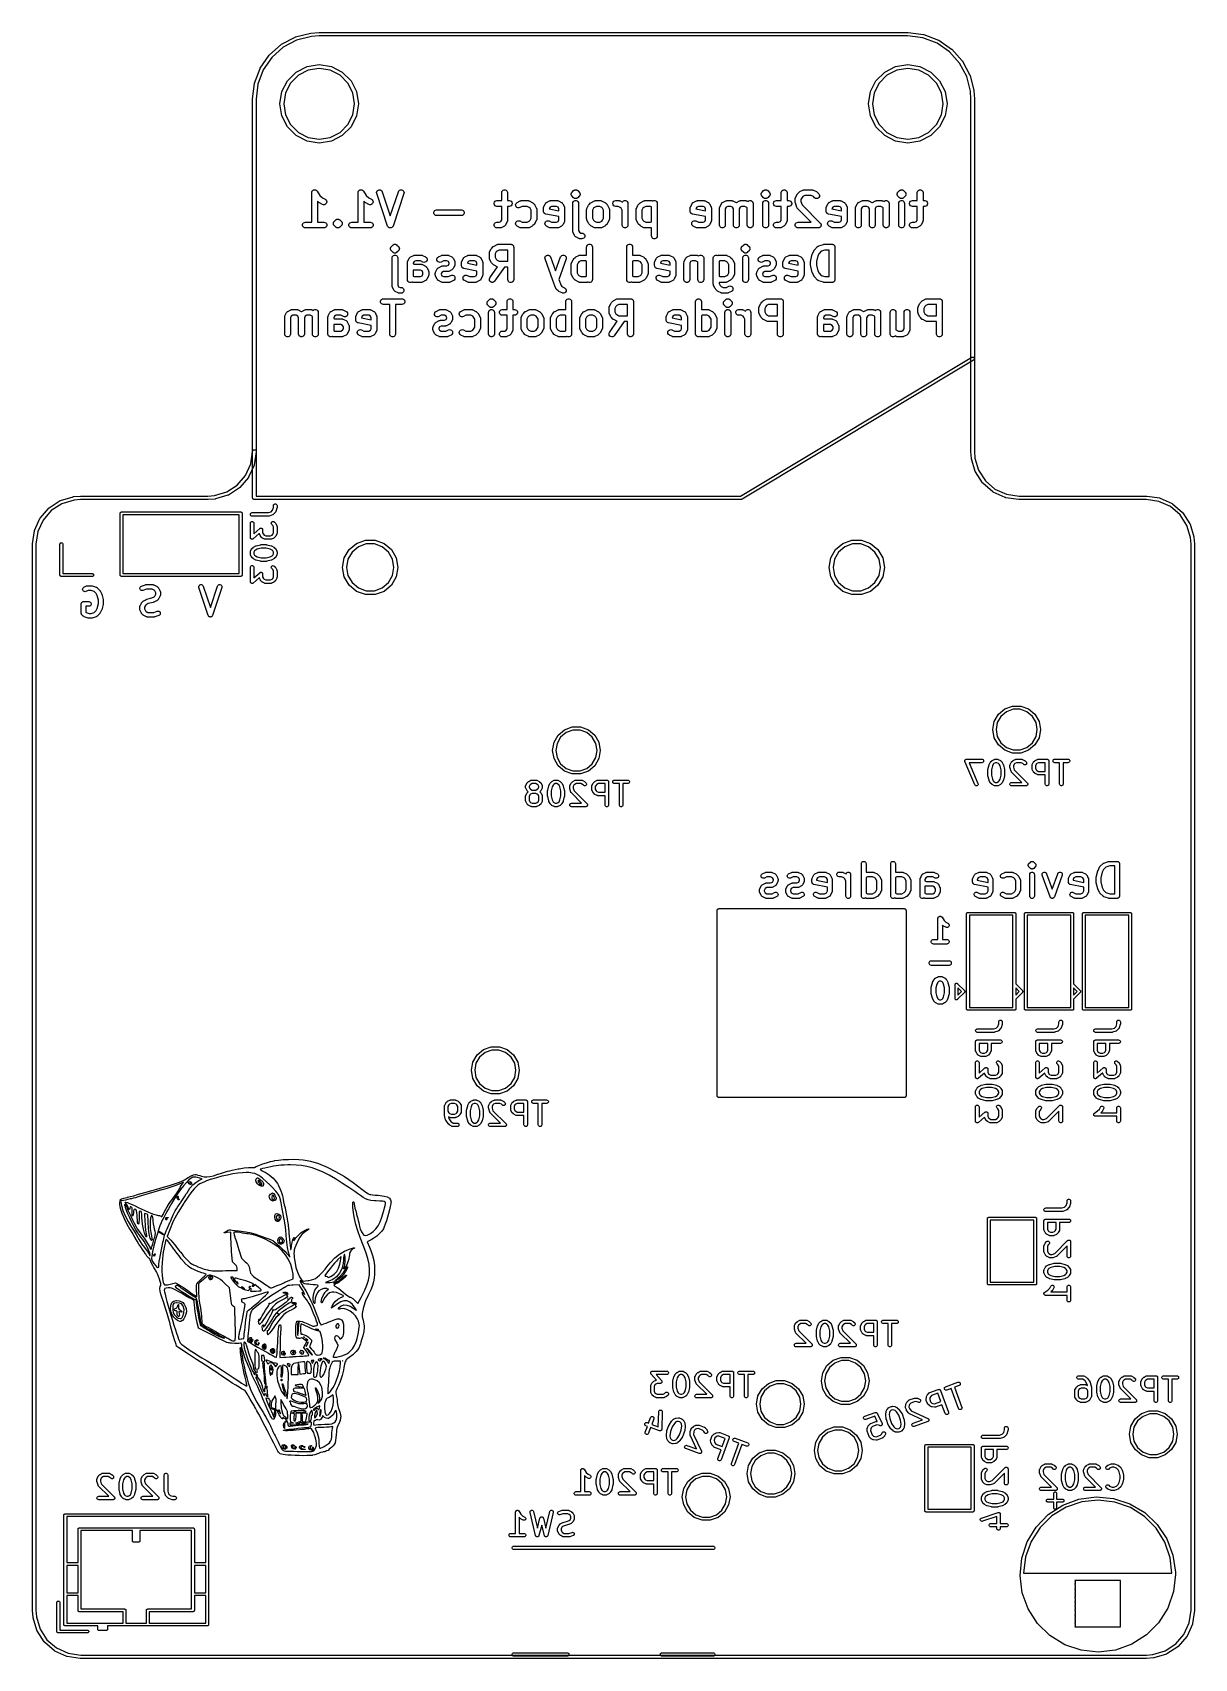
# Model space of a CAD drawing. Extents: x -0.1 to 50.1, y -70.1 to 0.1.
import ezdxf

# ---------------------------------------------------------------- set-up
doc = ezdxf.new("R2010")
doc.units = 0
doc.header["$MEASUREMENT"] = 0
doc.layers.add('BLACK', color=7, linetype='CONTINUOUS')

msp = doc.modelspace()

# ---------------------------------------------------------------- linework, layer by layer
at = {"layer": 'BLACK', "linetype": 'CONTINUOUS'}
for p, q in [((11.2783, -0.11324), (11.9308, 0.05066)), ((11.9308, 0.05066), (11.9316, 0.05085)), ((11.9316, 0.05085), (11.938, 0.05159)), ((11.938, 0.05159), (11.9444, 0.05277)), ((11.9444, 0.05277), (12.2911, 0.07459)), ((12.2911, 0.07459), (12.2934, 0.075)), ((12.2934, 0.075), (37.7066, 0.075)), ((37.7066, 0.075), (37.711, 0.07422)), ((37.711, 0.07422), (38.3769, -0.00637)), ((10.1498, -0.89233), (10.6521, -0.44478)), ((10.7451, -0.56282), (10.2564, -0.99829)), ((10.6521, -0.44478), (10.6527, -0.44427)), ((10.6527, -0.44427), (10.6598, -0.43942)), ((10.6598, -0.43942), (10.6669, -0.4345)), ((10.6669, -0.4345), (11.2615, -0.11969)), ((11.3236, -0.2565), (10.7451, -0.56282)), ((11.2615, -0.11969), (11.2622, -0.11933)), ((11.2622, -0.11933), (11.2703, -0.11631)), ((11.2703, -0.11631), (11.2783, -0.11324)), ((11.9607, -0.0965), (11.3236, -0.2565)), ((12.3024, -0.075), (11.9607, -0.0965)), ((37.6955, -0.075), (12.3024, -0.075)), ((38.3499, -0.15419), (37.6955, -0.075)), ((38.9622, -0.38558), (38.3499, -0.15419)), ((38.3769, -0.00637), (38.3777, -0.00647)), ((38.3777, -0.00647), (38.386, -0.00861)), ((38.386, -0.00861), (38.3944, -0.01067)), ((38.3944, -0.01067), (39.0237, -0.24847)), ((39.5017, -0.75636), (38.9622, -0.38558)), ((39.0237, -0.24847), (39.0245, -0.24875)), ((39.0245, -0.24875), (39.0321, -0.25284)), ((39.0321, -0.25284), (39.0397, -0.25682)), ((39.0397, -0.25682), (39.5942, -0.63788)), ((39.5942, -0.63788), (39.5948, -0.63833)), ((39.5948, -0.63833), (39.6013, -0.64414)), ((39.6013, -0.64414), (39.6077, -0.6498)), ((39.6077, -0.6498), (40.0552, -1.15211)), ((9.75682, -1.46029), (10.1379, -0.90585)), ((10.2564, -0.99829), (9.88558, -1.53777)), ((10.1379, -0.90585), (10.1383, -0.9052)), ((10.1383, -0.9052), (10.1441, -0.89874)), ((10.1441, -0.89874), (10.1498, -0.89233)), ((11.3037, -1.62872), (11.7762, -1.38796)), ((11.7762, -1.38796), (12.3, -1.305)), ((12.3, -1.305), (12.8238, -1.38796)), ((12.8238, -1.38796), (13.2963, -1.62872)), ((36.7037, -1.62872), (37.1762, -1.38796)), ((37.1762, -1.38796), (37.7, -1.305)), ((37.7, -1.305), (38.2238, -1.38796)), ((38.2238, -1.38796), (38.6963, -1.62872)), ((39.9372, -1.24512), (39.5017, -0.75636)), ((40.2435, -1.82365), (39.9372, -1.24512)), ((40.0552, -1.15211), (40.0557, -1.1527)), ((40.0557, -1.1527), (40.0606, -1.15983)), ((40.0606, -1.15983), (40.0655, -1.16691)), ((40.0655, -1.16691), (40.3803, -1.76147)), ((9.51067, -2.1056), (9.74847, -1.47626)), ((9.88558, -1.53777), (9.65419, -2.15013)), ((9.74847, -1.47626), (9.74875, -1.47553)), ((9.74875, -1.47553), (9.75284, -1.46791)), ((9.75284, -1.46791), (9.75682, -1.46029)), ((10.688, -2.47622), (10.9287, -2.0037)), ((11.0662, -2.10363), (10.8496, -2.52875)), ((10.9287, -2.0037), (11.3037, -1.62872)), ((11.4036, -1.76625), (11.0662, -2.10363)), ((11.8287, -1.54964), (11.4036, -1.76625)), ((12.3, -1.475), (11.8287, -1.54964)), ((12.7713, -1.54964), (12.3, -1.475)), ((13.1964, -1.76625), (12.7713, -1.54964)), ((13.5338, -2.10363), (13.1964, -1.76625)), ((13.2963, -1.62872), (13.6713, -2.0037)), ((13.7504, -2.52875), (13.5338, -2.10363)), ((13.6713, -2.0037), (13.912, -2.47622)), ((36.088, -2.47622), (36.3287, -2.0037)), ((36.4662, -2.10363), (36.2496, -2.52875)), ((36.3287, -2.0037), (36.7037, -1.62872)), ((36.8036, -1.76625), (36.4662, -2.10363)), ((37.2287, -1.54964), (36.8036, -1.76625)), ((37.7, -1.475), (37.2287, -1.54964)), ((38.1713, -1.54964), (37.7, -1.475)), ((38.5964, -1.76625), (38.1713, -1.54964)), ((38.9338, -2.10363), (38.5964, -1.76625)), ((38.6963, -1.62872), (39.0713, -2.0037)), ((39.1504, -2.52875), (38.9338, -2.10363)), ((39.0713, -2.0037), (39.312, -2.47622)), ((40.4035, -2.46065), (40.2435, -1.82365)), ((40.3803, -1.76147), (40.3807, -1.76217)), ((40.3807, -1.76217), (40.3837, -1.77029)), ((40.3837, -1.77029), (40.3868, -1.7783)), ((40.3868, -1.7783), (40.5507, -2.4308)), ((9.425, -2.79344), (9.42578, -2.789)), ((9.425, -17.9946), (9.425, -2.79344)), ((9.42578, -2.789), (9.50637, -2.12309)), ((9.50637, -2.12309), (9.50647, -2.12232)), ((9.50647, -2.12232), (9.50861, -2.11397)), ((9.50861, -2.11397), (9.51067, -2.1056)), ((9.65419, -2.15013), (9.575, -2.80452)), ((9.575, -2.80452), (9.575, -18.0066)), ((10.605, -3), (10.688, -2.47622)), ((10.8496, -2.52875), (10.775, -3)), ((13.825, -3), (13.7504, -2.52875)), ((13.912, -2.47622), (13.995, -3)), ((36.005, -3), (36.088, -2.47622)), ((36.2496, -2.52875), (36.175, -3)), ((39.225, -3), (39.1504, -2.52875)), ((39.312, -2.47622), (39.395, -3)), ((40.425, -2.80237), (40.4035, -2.46065)), ((40.425, -18.0066), (40.425, -2.80237)), ((40.5507, -2.4308), (40.5508, -2.43156)), ((40.5508, -2.43156), (40.5516, -2.43799)), ((40.5516, -2.43799), (40.5528, -2.44436)), ((40.5528, -2.44436), (40.5746, -2.79112)), ((40.5746, -2.79112), (40.575, -2.79344)), ((40.575, -2.79344), (40.575, -17.9972)), ((10.688, -3.52378), (10.605, -3)), ((10.775, -3), (10.8496, -3.47125)), ((10.8496, -3.47125), (11.0662, -3.89637)), ((13.5338, -3.89637), (13.7504, -3.47125)), ((13.7504, -3.47125), (13.825, -3)), ((13.995, -3), (13.912, -3.52378)), ((36.088, -3.52378), (36.005, -3)), ((36.175, -3), (36.2496, -3.47125)), ((36.2496, -3.47125), (36.4662, -3.89637)), ((38.9338, -3.89637), (39.1504, -3.47125)), ((39.1504, -3.47125), (39.225, -3)), ((39.395, -3), (39.312, -3.52378)), ((10.9287, -3.9963), (10.688, -3.52378)), ((11.3037, -4.37128), (10.9287, -3.9963)), ((11.0662, -3.89637), (11.4036, -4.23375)), ((13.1964, -4.23375), (13.5338, -3.89637)), ((13.6713, -3.9963), (13.2963, -4.37128)), ((13.912, -3.52378), (13.6713, -3.9963)), ((36.3287, -3.9963), (36.088, -3.52378)), ((36.7037, -4.37128), (36.3287, -3.9963)), ((36.4662, -3.89637), (36.8036, -4.23375)), ((38.5964, -4.23375), (38.9338, -3.89637)), ((39.0713, -3.9963), (38.6963, -4.37128)), ((39.312, -3.52378), (39.0713, -3.9963)), ((11.7762, -4.61204), (11.3037, -4.37128)), ((11.4036, -4.23375), (11.8287, -4.45036)), ((12.3, -4.695), (11.7762, -4.61204)), ((11.8287, -4.45036), (12.3, -4.525)), ((12.3, -4.525), (12.7713, -4.45036)), ((12.8238, -4.61204), (12.3, -4.695)), ((12.7713, -4.45036), (13.1964, -4.23375)), ((13.2963, -4.37128), (12.8238, -4.61204)), ((37.1762, -4.61204), (36.7037, -4.37128)), ((36.8036, -4.23375), (37.2287, -4.45036)), ((37.7, -4.695), (37.1762, -4.61204)), ((37.2287, -4.45036), (37.7, -4.525)), ((37.7, -4.525), (38.1713, -4.45036)), ((38.2238, -4.61204), (37.7, -4.695)), ((38.1713, -4.45036), (38.5964, -4.23375)), ((38.6963, -4.37128), (38.2238, -4.61204)), ((11.975, -6.83333), (11.9762, -6.82651)), ((11.975, -8.10833), (11.975, -6.83333)), ((11.9758, -6.81959), (11.9799, -6.80528)), ((11.9762, -6.82651), (11.9758, -6.81959)), ((11.9799, -6.80528), (11.9825, -6.79058)), ((11.9825, -6.79058), (11.986, -6.78458)), ((11.986, -6.78458), (11.9879, -6.77793)), ((11.9879, -6.77793), (11.9968, -6.76591)), ((11.9968, -6.76591), (12.0042, -6.75298)), ((12.0042, -6.75298), (12.0096, -6.74853)), ((12.0096, -6.74853), (12.0137, -6.74295)), ((12.0137, -6.74295), (12.0261, -6.73467)), ((12.0261, -6.73467), (12.0375, -6.72508)), ((12.0375, -6.72508), (12.044, -6.72271)), ((12.044, -6.72271), (12.0498, -6.71887)), ((12.0498, -6.71887), (12.0643, -6.71533)), ((12.0643, -6.71533), (12.0783, -6.71023)), ((12.0783, -6.71023), (12.0852, -6.71023)), ((12.0852, -6.71023), (12.092, -6.70859)), ((12.092, -6.70859), (12.1068, -6.71023)), ((12.1068, -6.71023), (12.1217, -6.71023)), ((12.1217, -6.71023), (12.1282, -6.7126)), ((12.1282, -6.7126), (12.1351, -6.71336)), ((12.1351, -6.71336), (12.1485, -6.71998)), ((12.1485, -6.71998), (12.1625, -6.72508)), ((12.1625, -6.72508), (12.1678, -6.72953)), ((12.1678, -6.72953), (12.174, -6.7326)), ((12.174, -6.7326), (12.1843, -6.74339)), ((12.1843, -6.74339), (12.1958, -6.75298)), ((12.1958, -6.75298), (12.1992, -6.75899)), ((12.1992, -6.75899), (12.204, -6.764)), ((12.204, -6.764), (12.3305, -6.9537)), ((12.3305, -6.9537), (12.4407, -7.06393)), ((13.975, -6.83333), (13.9762, -6.82651)), ((13.975, -8.10833), (13.975, -6.83333)), ((13.9758, -6.81959), (13.9799, -6.80528)), ((13.9762, -6.82651), (13.9758, -6.81959)), ((13.9799, -6.80528), (13.9825, -6.79058)), ((13.9825, -6.79058), (13.986, -6.78458)), ((13.986, -6.78458), (13.9879, -6.77793)), ((13.9879, -6.77793), (13.9968, -6.76591)), ((13.9968, -6.76591), (14.0042, -6.75298)), ((14.0042, -6.75298), (14.0096, -6.74853)), ((14.0096, -6.74853), (14.0137, -6.74295)), ((14.0137, -6.74295), (14.0261, -6.73467)), ((14.0261, -6.73467), (14.0375, -6.72508)), ((14.0375, -6.72508), (14.044, -6.72271)), ((14.044, -6.72271), (14.0498, -6.71887)), ((14.0498, -6.71887), (14.0643, -6.71533)), ((14.0643, -6.71533), (14.0783, -6.71023)), ((14.0783, -6.71023), (14.0852, -6.71023)), ((14.0852, -6.71023), (14.092, -6.70859)), ((14.092, -6.70859), (14.1068, -6.71023)), ((14.1068, -6.71023), (14.1217, -6.71023)), ((14.1217, -6.71023), (14.1282, -6.7126)), ((14.1282, -6.7126), (14.1351, -6.71336)), ((14.1351, -6.71336), (14.1485, -6.71998)), ((14.1485, -6.71998), (14.1625, -6.72508)), ((14.1625, -6.72508), (14.1678, -6.72953)), ((14.1678, -6.72953), (14.174, -6.7326)), ((14.174, -6.7326), (14.1843, -6.74339)), ((14.1843, -6.74339), (14.1958, -6.75298)), ((14.1958, -6.75298), (14.1992, -6.75899)), ((14.1992, -6.75899), (14.204, -6.764)), ((14.204, -6.764), (14.3305, -6.9537)), ((14.3305, -6.9537), (14.4407, -7.06393)), ((14.775, -6.82992), (14.7837, -6.78739)), ((14.7814, -6.87286), (14.775, -6.82992)), ((15.2481, -8.27286), (14.7814, -6.87286)), ((14.7837, -6.78739), (14.8065, -6.7504)), ((14.8065, -6.7504), (14.8405, -6.72341)), ((14.8405, -6.72341), (14.8817, -6.70968)), ((14.8817, -6.70968), (14.9251, -6.71087)), ((14.9251, -6.71087), (14.9654, -6.72683)), ((14.9654, -6.72683), (14.9979, -6.75563)), ((14.9979, -6.75563), (15.0186, -6.7938)), ((15.0186, -6.7938), (15.3667, -7.83805)), ((15.3667, -7.83805), (15.7147, -6.7938)), ((15.9519, -6.87286), (15.4853, -8.27286)), ((15.7147, -6.7938), (15.7354, -6.75563)), ((15.7354, -6.75563), (15.7679, -6.72683)), ((15.7679, -6.72683), (15.8083, -6.71087)), ((15.8083, -6.71087), (15.8517, -6.70968)), ((15.8517, -6.70968), (15.8929, -6.72341)), ((15.8929, -6.72341), (15.9269, -6.7504)), ((15.9269, -6.7504), (15.9496, -6.78739)), ((15.9496, -6.78739), (15.9583, -6.82992)), ((15.9583, -6.82992), (15.9519, -6.87286)), ((20.175, -6.83333), (20.1825, -6.79058)), ((20.175, -7.175), (20.175, -6.83333)), ((20.1825, -6.79058), (20.2042, -6.75298)), ((20.2042, -6.75298), (20.2375, -6.72508)), ((20.2375, -6.72508), (20.2783, -6.71023)), ((20.2783, -6.71023), (20.3217, -6.71023)), ((20.3217, -6.71023), (20.3625, -6.72508)), ((20.3625, -6.72508), (20.3958, -6.75298)), ((20.3958, -6.75298), (20.4175, -6.79058)), ((20.4175, -6.79058), (20.425, -6.83333)), ((20.425, -6.83333), (20.425, -7.175)), ((23.1755, -6.88911), (23.1783, -6.87854)), ((23.1764, -6.9), (23.1755, -6.88911)), ((23.1755, -6.9109), (23.1764, -6.9)), ((23.1783, -6.92146), (23.1755, -6.9109)), ((23.1783, -6.87854), (23.1793, -6.86765)), ((23.1793, -6.93235), (23.1783, -6.92146)), ((23.1793, -6.86765), (23.1839, -6.85774)), ((23.1839, -6.94226), (23.1793, -6.93235)), ((23.1839, -6.85774), (23.1867, -6.84717)), ((23.1867, -6.95283), (23.1839, -6.94226)), ((23.1867, -6.84717), (23.193, -6.83821)), ((23.193, -6.96179), (23.1867, -6.95283)), ((23.193, -6.83821), (23.1976, -6.8283)), ((23.1976, -6.9717), (23.193, -6.96179)), ((23.1976, -6.8283), (23.2053, -6.82057)), ((23.2053, -6.97943), (23.1976, -6.9717)), ((23.2053, -6.82057), (23.2116, -6.81161)), ((23.2116, -6.98839), (23.2053, -6.97943)), ((23.2116, -6.81161), (23.2783, -6.74494)), ((23.2783, -7.05505), (23.2116, -6.98839)), ((23.2783, -6.74494), (23.2872, -6.73867)), ((23.2872, -6.73867), (23.295, -6.73094)), ((23.295, -6.73094), (23.3, -6.72861)), ((23.3, -6.72861), (23.3042, -6.72508)), ((23.3042, -6.72508), (23.3093, -6.7232)), ((23.3093, -6.7232), (23.3138, -6.72004)), ((23.3138, -6.72004), (23.3244, -6.71721)), ((23.3244, -6.71721), (23.3343, -6.71259)), ((23.3343, -6.71259), (23.3398, -6.71211)), ((23.3398, -6.71211), (23.345, -6.71023)), ((23.345, -6.71023), (23.3505, -6.71023)), ((23.3505, -6.71023), (23.3558, -6.70881)), ((23.3558, -6.70881), (23.3667, -6.70976)), ((23.3667, -6.70976), (23.3776, -6.70881)), ((23.3776, -6.70881), (23.3829, -6.71023)), ((23.3829, -6.71023), (23.3884, -6.71023)), ((23.3884, -6.71023), (23.3935, -6.71211)), ((23.3935, -6.71211), (23.399, -6.71259)), ((23.399, -6.71259), (23.4089, -6.71721)), ((23.4089, -6.71721), (23.4195, -6.72004)), ((23.4195, -6.72004), (23.424, -6.7232)), ((23.424, -6.7232), (23.4292, -6.72508)), ((23.4292, -6.72508), (23.4334, -6.72861)), ((23.4334, -6.72861), (23.4384, -6.73094)), ((23.4384, -6.73094), (23.4461, -6.73867)), ((23.4461, -6.73867), (23.4551, -6.74494)), ((23.4551, -6.74494), (23.5217, -6.81161)), ((23.5217, -6.98839), (23.4551, -7.05505)), ((23.5217, -6.81161), (23.528, -6.82057)), ((23.528, -6.97943), (23.5217, -6.98839)), ((23.528, -6.82057), (23.5357, -6.8283)), ((23.5357, -6.9717), (23.528, -6.97943)), ((23.5357, -6.8283), (23.5403, -6.83821)), ((23.5403, -6.96179), (23.5357, -6.9717)), ((23.5403, -6.83821), (23.5466, -6.84717)), ((23.5466, -6.95283), (23.5403, -6.96179)), ((23.5466, -6.84717), (23.5495, -6.85774)), ((23.5495, -6.94226), (23.5466, -6.95283)), ((23.5495, -6.85774), (23.5541, -6.86765)), ((23.5541, -6.93235), (23.5495, -6.94226)), ((23.5541, -6.86765), (23.555, -6.87854)), ((23.555, -6.92146), (23.5541, -6.93235)), ((23.555, -6.87854), (23.5579, -6.8891)), ((23.5579, -6.9109), (23.555, -6.92146)), ((23.5579, -6.8891), (23.5569, -6.9)), ((23.5569, -6.9), (23.5579, -6.9109)), ((31.3755, -6.88911), (31.3783, -6.87854)), ((31.3764, -6.9), (31.3755, -6.88911)), ((31.3755, -6.9109), (31.3764, -6.9)), ((31.3783, -6.92146), (31.3755, -6.9109)), ((31.3783, -6.87854), (31.3793, -6.86765)), ((31.3793, -6.93235), (31.3783, -6.92146)), ((31.3793, -6.86765), (31.3839, -6.85774)), ((31.3839, -6.94226), (31.3793, -6.93235)), ((31.3839, -6.85774), (31.3867, -6.84717)), ((31.3867, -6.95283), (31.3839, -6.94226)), ((31.3867, -6.84717), (31.393, -6.83821)), ((31.393, -6.96179), (31.3867, -6.95283)), ((31.393, -6.83821), (31.3976, -6.8283)), ((31.3976, -6.9717), (31.393, -6.96179)), ((31.3976, -6.8283), (31.4053, -6.82057)), ((31.4053, -6.97943), (31.3976, -6.9717)), ((31.4053, -6.82057), (31.4116, -6.81161)), ((31.4116, -6.98839), (31.4053, -6.97943)), ((31.4116, -6.81161), (31.4783, -6.74494)), ((31.4783, -7.05505), (31.4116, -6.98839)), ((31.4783, -6.74494), (31.4872, -6.73867)), ((31.4872, -6.73867), (31.495, -6.73094)), ((31.495, -6.73094), (31.5, -6.72861)), ((31.5, -6.72861), (31.5042, -6.72508)), ((31.5042, -6.72508), (31.5093, -6.7232)), ((31.5093, -6.7232), (31.5138, -6.72004)), ((31.5138, -6.72004), (31.5244, -6.71721)), ((31.5244, -6.71721), (31.5343, -6.71259)), ((31.5343, -6.71259), (31.5398, -6.71211)), ((31.5398, -6.71211), (31.545, -6.71023)), ((31.545, -6.71023), (31.5505, -6.71023)), ((31.5505, -6.71023), (31.5558, -6.70881)), ((31.5558, -6.70881), (31.5667, -6.70976)), ((31.5667, -6.70976), (31.5776, -6.70881)), ((31.5776, -6.70881), (31.5829, -6.71023)), ((31.5829, -6.71023), (31.5884, -6.71023)), ((31.5884, -6.71023), (31.5935, -6.71211)), ((31.5935, -6.71211), (31.599, -6.71259)), ((31.599, -6.71259), (31.6089, -6.71721)), ((31.6089, -6.71721), (31.6195, -6.72004)), ((31.6195, -6.72004), (31.624, -6.7232)), ((31.624, -6.7232), (31.6292, -6.72508)), ((31.6292, -6.72508), (31.6334, -6.72861)), ((31.6334, -6.72861), (31.6384, -6.73094)), ((31.6384, -6.73094), (31.6461, -6.73867)), ((31.6461, -6.73867), (31.6551, -6.74494)), ((31.6551, -6.74494), (31.7217, -6.81161)), ((31.7217, -6.98839), (31.6551, -7.05505)), ((31.7217, -6.81161), (31.728, -6.82057)), ((31.728, -6.97943), (31.7217, -6.98839)), ((31.728, -6.82057), (31.7357, -6.8283)), ((31.7357, -6.9717), (31.728, -6.97943)), ((31.7357, -6.8283), (31.7403, -6.83821)), ((31.7403, -6.96179), (31.7357, -6.9717)), ((31.7403, -6.83821), (31.7466, -6.84717)), ((31.7466, -6.95283), (31.7403, -6.96179)), ((31.7466, -6.84717), (31.7495, -6.85774)), ((31.7495, -6.94226), (31.7466, -6.95283)), ((31.7495, -6.85774), (31.7541, -6.86765)), ((31.7541, -6.93235), (31.7495, -6.94226)), ((31.7541, -6.86765), (31.755, -6.87854)), ((31.755, -6.92146), (31.7541, -6.93235)), ((31.755, -6.87854), (31.7579, -6.8891)), ((31.7579, -6.9109), (31.755, -6.92146)), ((31.7579, -6.8891), (31.7569, -6.9)), ((31.7569, -6.9), (31.7579, -6.9109)), ((32.2417, -6.83333), (32.2492, -6.79058)), ((32.2417, -7.175), (32.2417, -6.83333)), ((32.2492, -6.79058), (32.2709, -6.75298)), ((32.2709, -6.75298), (32.3042, -6.72508)), ((32.3042, -6.72508), (32.345, -6.71023)), ((32.345, -6.71023), (32.3884, -6.71023)), ((32.3884, -6.71023), (32.4292, -6.72508)), ((32.4292, -6.72508), (32.4624, -6.75298)), ((32.4624, -6.75298), (32.4841, -6.79058)), ((32.4841, -6.79058), (32.4917, -6.83333)), ((32.4917, -6.83333), (32.4917, -7.175)), ((32.8549, -7.0441), (32.9215, -6.91076)), ((32.9215, -6.91076), (32.9334, -6.89469)), ((32.9334, -6.89469), (32.9449, -6.87828)), ((32.9449, -6.87828), (33.0116, -6.81161)), ((33.0116, -6.81161), (33.028, -6.80012)), ((33.028, -6.80012), (33.0441, -6.7882)), ((33.0441, -6.7882), (33.1774, -6.72153)), ((33.174, -7.00273), (33.1361, -7.04071)), ((33.2628, -6.95833), (33.174, -7.00273)), ((33.1774, -6.72153), (33.1843, -6.71948)), ((33.1843, -6.71948), (33.1906, -6.71587)), ((33.1906, -6.71587), (33.205, -6.71333)), ((33.205, -6.71333), (33.219, -6.70915)), ((33.219, -6.70915), (33.2262, -6.70958)), ((33.2262, -6.70958), (33.2333, -6.70833)), ((33.2333, -6.70833), (33.5667, -6.70833)), ((33.5372, -6.95833), (33.2628, -6.95833)), ((33.626, -7.00273), (33.5372, -6.95833)), ((33.5667, -6.70833), (33.5738, -6.70958)), ((33.5738, -6.70958), (33.581, -6.70915)), ((33.581, -6.70915), (33.595, -6.71333)), ((33.595, -6.71333), (33.6094, -6.71587)), ((33.6094, -6.71587), (33.6157, -6.71948)), ((33.6157, -6.71948), (33.6226, -6.72153)), ((33.6226, -6.72153), (33.7559, -6.7882)), ((33.6783, -7.05505), (33.626, -7.00273)), ((33.7559, -6.7882), (33.772, -6.80013)), ((33.772, -6.80013), (33.7884, -6.81161)), ((33.7884, -6.81161), (33.8551, -6.87828)), ((33.8551, -6.87828), (33.88, -6.91384)), ((33.8874, -6.99902), (33.8691, -7.03836)), ((33.88, -6.91384), (33.8912, -6.95577)), ((33.8912, -6.95577), (33.8874, -6.99902)), ((37.2421, -6.8891), (37.245, -6.87854)), ((37.2431, -6.9), (37.2421, -6.8891)), ((37.2421, -6.9109), (37.2431, -6.9)), ((37.245, -6.92146), (37.2421, -6.9109)), ((37.245, -6.87854), (37.2459, -6.86765)), ((37.2459, -6.93235), (37.245, -6.92146)), ((37.2459, -6.86765), (37.2505, -6.85774)), ((37.2505, -6.94226), (37.2459, -6.93235)), ((37.2505, -6.85774), (37.2534, -6.84717)), ((37.2534, -6.95283), (37.2505, -6.94226)), ((37.2534, -6.84717), (37.2597, -6.83821)), ((37.2597, -6.96179), (37.2534, -6.95283)), ((37.2597, -6.83821), (37.2643, -6.8283)), ((37.2643, -6.9717), (37.2597, -6.96179)), ((37.2643, -6.8283), (37.272, -6.82057)), ((37.272, -6.97943), (37.2643, -6.9717)), ((37.272, -6.82057), (37.2783, -6.81161)), ((37.2783, -6.98839), (37.272, -6.97943)), ((37.2783, -6.81161), (37.3449, -6.74494)), ((37.3449, -7.05505), (37.2783, -6.98839)), ((37.3449, -6.74494), (37.3539, -6.73867)), ((37.3539, -6.73867), (37.3616, -6.73094)), ((37.3616, -6.73094), (37.3666, -6.72861)), ((37.3666, -6.72861), (37.3708, -6.72508)), ((37.3708, -6.72508), (37.376, -6.7232)), ((37.376, -6.7232), (37.3805, -6.72004)), ((37.3805, -6.72004), (37.3911, -6.71721)), ((37.3911, -6.71721), (37.401, -6.71259)), ((37.401, -6.71259), (37.4065, -6.71211)), ((37.4065, -6.71211), (37.4116, -6.71023)), ((37.4116, -6.71023), (37.4171, -6.71023)), ((37.4171, -6.71023), (37.4224, -6.70881)), ((37.4224, -6.70881), (37.4333, -6.70976)), ((37.4333, -6.70976), (37.4442, -6.70881)), ((37.4442, -6.70881), (37.4495, -6.71023)), ((37.4495, -6.71023), (37.455, -6.71023)), ((37.455, -6.71023), (37.4602, -6.71211)), ((37.4602, -6.71211), (37.4657, -6.71259)), ((37.4657, -6.71259), (37.4756, -6.71721)), ((37.4756, -6.71721), (37.4862, -6.72004)), ((37.4862, -6.72004), (37.4907, -6.7232)), ((37.4907, -6.7232), (37.4958, -6.72508)), ((37.4958, -6.72508), (37.5, -6.72861)), ((37.5, -6.72861), (37.505, -6.73094)), ((37.505, -6.73094), (37.5128, -6.73867)), ((37.5128, -6.73867), (37.5217, -6.74494)), ((37.5217, -6.74494), (37.5884, -6.81161)), ((37.5884, -6.98839), (37.5217, -7.05505)), ((37.5884, -6.81161), (37.5947, -6.82057)), ((37.5947, -6.97943), (37.5884, -6.98839)), ((37.5947, -6.82057), (37.6024, -6.8283)), ((37.6024, -6.9717), (37.5947, -6.97943)), ((37.6024, -6.8283), (37.607, -6.83821)), ((37.607, -6.96179), (37.6024, -6.9717)), ((37.607, -6.83821), (37.6133, -6.84717)), ((37.6133, -6.95283), (37.607, -6.96179)), ((37.6133, -6.84717), (37.6161, -6.85774)), ((37.6161, -6.94226), (37.6133, -6.95283)), ((37.6161, -6.85774), (37.6207, -6.86765)), ((37.6207, -6.93235), (37.6161, -6.94226)), ((37.6207, -6.86765), (37.6217, -6.87854)), ((37.6217, -6.92146), (37.6207, -6.93235)), ((37.6217, -6.87854), (37.6245, -6.8891)), ((37.6245, -6.9109), (37.6217, -6.92146)), ((37.6245, -6.8891), (37.6236, -6.9)), ((37.6236, -6.9), (37.6245, -6.9109)), ((38.1083, -6.83333), (38.1159, -6.79058)), ((38.1083, -7.175), (38.1083, -6.83333)), ((38.1159, -6.79058), (38.1376, -6.75298)), ((38.1376, -6.75298), (38.1708, -6.72508)), ((38.1708, -6.72508), (38.2116, -6.71023)), ((38.2116, -6.71023), (38.255, -6.71023)), ((38.255, -6.71023), (38.2958, -6.72508)), ((38.2958, -6.72508), (38.3291, -6.75298)), ((38.3291, -6.75298), (38.3508, -6.79058)), ((38.3508, -6.79058), (38.3583, -6.83333)), ((38.3583, -6.83333), (38.3583, -7.175)), ((12.2783, -7.25505), (12.225, -7.20178)), ((12.225, -7.20178), (12.225, -8.10833)), ((12.2947, -7.26654), (12.2783, -7.25505)), ((12.3108, -7.27847), (12.2947, -7.26654)), ((12.4441, -7.34514), (12.3108, -7.27847)), ((12.4407, -7.06393), (12.5559, -7.12153)), ((12.4857, -7.35751), (12.4441, -7.34514)), ((12.529, -7.35491), (12.4857, -7.35751)), ((12.5689, -7.33765), (12.529, -7.35491)), ((12.5559, -7.12153), (12.5908, -7.14739)), ((12.6004, -7.3078), (12.5689, -7.33765)), ((12.5908, -7.14739), (12.6147, -7.18362)), ((12.6198, -7.26897), (12.6004, -7.3078)), ((12.6147, -7.18362), (12.6248, -7.22584)), ((12.6248, -7.22584), (12.6198, -7.26897)), ((14.2783, -7.25505), (14.225, -7.20178)), ((14.225, -7.20178), (14.225, -8.10833)), ((14.2947, -7.26654), (14.2783, -7.25505)), ((14.3108, -7.27847), (14.2947, -7.26654)), ((14.4441, -7.34514), (14.3108, -7.27847)), ((14.4407, -7.06393), (14.5559, -7.12153)), ((14.4857, -7.35751), (14.4441, -7.34514)), ((14.529, -7.35491), (14.4857, -7.35751)), ((14.5689, -7.33765), (14.529, -7.35491)), ((14.5559, -7.12153), (14.5908, -7.14739)), ((14.6004, -7.3078), (14.5689, -7.33765)), ((14.5908, -7.14739), (14.6147, -7.18362)), ((14.6198, -7.26897), (14.6004, -7.3078)), ((14.6147, -7.18362), (14.6248, -7.22584)), ((14.6248, -7.22584), (14.6198, -7.26897)), ((17.2436, -7.67829), (17.2584, -7.6375)), ((17.2436, -7.72171), (17.2436, -7.67829)), ((17.2584, -7.6375), (17.2863, -7.60424)), ((17.2863, -7.60424), (17.3239, -7.58254)), ((17.3239, -7.58254), (17.3667, -7.575)), ((17.3667, -7.575), (18.4333, -7.575)), ((18.4333, -7.575), (18.4761, -7.58254)), ((18.4761, -7.58254), (18.5137, -7.60424)), ((18.5137, -7.60424), (18.5416, -7.6375)), ((18.5416, -7.6375), (18.5564, -7.67829)), ((18.5564, -7.67829), (18.5564, -7.72171)), ((19.8436, -7.27829), (19.8584, -7.2375)), ((19.8436, -7.32171), (19.8436, -7.27829)), ((19.8584, -7.3625), (19.8436, -7.32171)), ((19.8584, -7.2375), (19.8863, -7.20424)), ((19.8863, -7.39576), (19.8584, -7.3625)), ((19.8863, -7.20424), (19.9239, -7.18254)), ((19.9239, -7.41746), (19.8863, -7.39576)), ((19.9239, -7.18254), (19.9667, -7.175)), ((19.9667, -7.425), (19.9239, -7.41746)), ((19.9667, -7.175), (20.175, -7.175)), ((20.175, -7.425), (19.9667, -7.425)), ((20.175, -8.00382), (20.175, -7.425)), ((20.425, -7.175), (20.5, -7.175)), ((20.5, -7.425), (20.425, -7.425)), ((20.425, -7.425), (20.425, -8.03333)), ((20.5, -7.175), (20.5428, -7.18254)), ((20.5428, -7.41746), (20.5, -7.425)), ((20.5428, -7.18254), (20.5803, -7.20424)), ((20.5803, -7.39576), (20.5428, -7.41746)), ((20.5803, -7.20424), (20.6083, -7.2375)), ((20.6083, -7.3625), (20.5803, -7.39576)), ((20.6083, -7.2375), (20.6231, -7.27829)), ((20.6231, -7.32171), (20.6083, -7.3625)), ((20.6231, -7.27829), (20.6231, -7.32171)), ((20.7752, -7.35918), (20.7853, -7.31695)), ((20.7802, -7.4023), (20.7752, -7.35918)), ((20.7996, -7.44113), (20.7802, -7.4023)), ((20.7853, -7.31695), (20.8092, -7.28072)), ((20.8311, -7.47098), (20.7996, -7.44113)), ((20.8092, -7.28072), (20.8441, -7.25486)), ((20.871, -7.48825), (20.8311, -7.47098)), ((20.8441, -7.25486), (20.9774, -7.1882)), ((20.9143, -7.49085), (20.871, -7.48825)), ((20.9559, -7.47847), (20.9143, -7.49085)), ((21.0628, -7.425), (20.9559, -7.47847)), ((20.9774, -7.1882), (20.9843, -7.18614)), ((20.9843, -7.18614), (20.9906, -7.18254)), ((20.9906, -7.18254), (21.005, -7.17999)), ((21.005, -7.17999), (21.019, -7.17582)), ((21.019, -7.17582), (21.0262, -7.17625)), ((21.0262, -7.17625), (21.0333, -7.175)), ((21.0333, -7.175), (21.3, -7.175)), ((21.2705, -7.425), (21.0628, -7.425)), ((21.3593, -7.4694), (21.2705, -7.425)), ((21.3, -7.175), (21.3071, -7.17625)), ((21.3071, -7.17625), (21.3143, -7.17582)), ((21.3143, -7.17582), (21.3283, -7.17999)), ((21.3283, -7.17999), (21.3428, -7.18254)), ((21.3428, -7.18254), (21.349, -7.18614)), ((21.349, -7.18614), (21.3559, -7.1882)), ((21.3559, -7.1882), (21.4892, -7.25486)), ((21.3973, -7.50738), (21.3593, -7.4694)), ((21.4417, -7.59617), (21.3973, -7.50738)), ((21.4417, -7.93716), (21.4417, -7.59617)), ((21.4892, -7.25486), (21.5053, -7.2668)), ((21.5053, -7.2668), (21.5217, -7.27828)), ((21.5217, -7.27828), (21.5884, -7.34494)), ((21.5884, -7.34494), (21.5999, -7.36135)), ((21.5999, -7.36135), (21.6118, -7.37743)), ((21.6118, -7.37743), (21.6785, -7.51076)), ((21.6785, -7.51076), (21.6805, -7.51767)), ((21.6805, -7.51767), (21.6841, -7.52391)), ((21.6841, -7.52391), (21.6867, -7.53834)), ((21.6867, -7.53834), (21.6908, -7.55238)), ((21.6908, -7.55238), (21.6904, -7.55957)), ((21.6904, -7.55957), (21.6917, -7.56667)), ((21.6917, -7.56667), (21.6917, -7.96667)), ((21.975, -7.5), (21.9763, -7.4929)), ((21.975, -7.63333), (21.975, -7.5)), ((21.9785, -7.65335), (21.975, -7.63333)), ((21.9758, -7.48571), (21.98, -7.47167)), ((21.9763, -7.4929), (21.9758, -7.48571)), ((21.9816, -7.67339), (21.9785, -7.65335)), ((21.98, -7.47167), (21.9825, -7.45725)), ((21.9823, -7.67466), (21.9816, -7.67339)), ((21.9825, -7.67609), (21.9823, -7.67466)), ((21.9825, -7.45725), (21.9861, -7.451)), ((21.9927, -7.69368), (21.9825, -7.67609)), ((21.9861, -7.451), (21.9882, -7.4441)), ((21.9882, -7.4441), (22.0549, -7.31076)), ((22.0024, -7.71147), (21.9927, -7.69368)), ((22.0035, -7.71243), (22.0024, -7.71147)), ((22.0042, -7.71368), (22.0035, -7.71243)), ((22.0198, -7.72672), (22.0042, -7.71368)), ((22.0549, -7.31076), (22.0658, -7.29604)), ((22.0658, -7.29604), (22.0759, -7.28072)), ((22.0759, -7.28072), (22.0787, -7.27867)), ((22.0787, -7.27867), (22.0807, -7.2759)), ((22.0807, -7.2759), (22.096, -7.26579)), ((22.096, -7.26579), (22.1108, -7.25486)), ((22.1108, -7.25486), (22.2441, -7.1882)), ((22.2598, -7.45984), (22.225, -7.52951)), ((22.225, -7.52951), (22.225, -7.53086)), ((22.225, -7.53086), (22.6417, -7.61419)), ((22.2441, -7.1882), (22.251, -7.18614)), ((22.251, -7.18614), (22.2572, -7.18254)), ((22.2572, -7.18254), (22.2717, -7.17999)), ((22.3295, -7.425), (22.2598, -7.45984)), ((22.2717, -7.17999), (22.2857, -7.17582)), ((22.2857, -7.17582), (22.2929, -7.17625)), ((22.2929, -7.17625), (22.3, -7.175)), ((22.3, -7.175), (22.5667, -7.175)), ((22.5372, -7.425), (22.3295, -7.425)), ((22.6068, -7.45984), (22.5372, -7.425)), ((22.5667, -7.175), (22.5738, -7.17625)), ((22.5738, -7.17625), (22.581, -7.17582)), ((22.581, -7.17582), (22.595, -7.17999)), ((22.595, -7.17999), (22.6094, -7.18254)), ((22.6417, -7.52951), (22.6068, -7.45984)), ((22.6094, -7.18254), (22.6157, -7.18614)), ((22.6157, -7.18614), (22.6226, -7.1882)), ((22.6226, -7.1882), (22.7559, -7.25486)), ((22.6417, -7.61419), (22.6417, -7.52951)), ((22.7559, -7.25486), (22.7706, -7.26578)), ((22.7706, -7.26578), (22.7859, -7.2759)), ((22.7859, -7.2759), (22.788, -7.27867)), ((22.788, -7.27867), (22.7908, -7.28072)), ((22.7908, -7.28072), (22.8009, -7.29603)), ((22.8009, -7.29603), (22.8118, -7.31076)), ((22.8118, -7.31076), (22.8785, -7.4441)), ((22.8785, -7.4441), (22.8805, -7.451)), ((22.8805, -7.451), (22.8841, -7.45725)), ((22.8841, -7.45725), (22.8867, -7.47167)), ((22.8867, -7.47167), (22.8908, -7.48571)), ((22.8908, -7.48571), (22.8904, -7.4929)), ((22.8904, -7.4929), (22.8917, -7.5)), ((22.8917, -7.5), (22.8917, -8.03333)), ((23.2417, -7.3), (23.2492, -7.25725)), ((23.2417, -8.5), (23.2417, -7.3)), ((23.2492, -7.25725), (23.2709, -7.21965)), ((23.2709, -7.21965), (23.3042, -7.19175)), ((23.2872, -7.06133), (23.2783, -7.05505)), ((23.295, -7.06906), (23.2872, -7.06133)), ((23.3, -7.07138), (23.295, -7.06906)), ((23.3042, -7.07492), (23.3, -7.07138)), ((23.3093, -7.0768), (23.3042, -7.07492)), ((23.3042, -7.19175), (23.345, -7.1769)), ((23.3138, -7.07995), (23.3093, -7.0768)), ((23.3244, -7.08279), (23.3138, -7.07995)), ((23.3343, -7.08741), (23.3244, -7.08279)), ((23.3398, -7.08788), (23.3343, -7.08741)), ((23.345, -7.08977), (23.3398, -7.08788)), ((23.3505, -7.08977), (23.345, -7.08977)), ((23.345, -7.1769), (23.3884, -7.1769)), ((23.3558, -7.09119), (23.3505, -7.08977)), ((23.3667, -7.09024), (23.3558, -7.09119)), ((23.3776, -7.09119), (23.3667, -7.09024)), ((23.3829, -7.08977), (23.3776, -7.09119)), ((23.3884, -7.08977), (23.3829, -7.08977)), ((23.3935, -7.08789), (23.3884, -7.08977)), ((23.3884, -7.1769), (23.4292, -7.19175)), ((23.399, -7.08741), (23.3935, -7.08789)), ((23.4089, -7.08279), (23.399, -7.08741)), ((23.4195, -7.07996), (23.4089, -7.08279)), ((23.424, -7.0768), (23.4195, -7.07996)), ((23.4292, -7.07492), (23.424, -7.0768)), ((23.4334, -7.07138), (23.4292, -7.07492)), ((23.4292, -7.19175), (23.4624, -7.21965)), ((23.4384, -7.06906), (23.4334, -7.07138)), ((23.4461, -7.06133), (23.4384, -7.06906)), ((23.4551, -7.05505), (23.4461, -7.06133)), ((23.4624, -7.21965), (23.4841, -7.25725)), ((23.4841, -7.25725), (23.4917, -7.3)), ((23.4917, -7.3), (23.4917, -8.47049)), ((23.8417, -7.56667), (23.8429, -7.55957)), ((23.8417, -7.96667), (23.8417, -7.56667)), ((23.8425, -7.55237), (23.8467, -7.53834)), ((23.8429, -7.55957), (23.8425, -7.55237)), ((23.8467, -7.53834), (23.8492, -7.52391)), ((23.8492, -7.52391), (23.8528, -7.51767)), ((23.8528, -7.51767), (23.8549, -7.51076)), ((23.8549, -7.51076), (23.9215, -7.37743)), ((23.9215, -7.37743), (23.9335, -7.36135)), ((23.9335, -7.36135), (23.9449, -7.34495)), ((23.9449, -7.34495), (24.0116, -7.27828)), ((24.0116, -7.27828), (24.028, -7.26679)), ((24.028, -7.26679), (24.0441, -7.25486)), ((24.0441, -7.25486), (24.1774, -7.1882)), ((24.1361, -7.50738), (24.0917, -7.59617)), ((24.0917, -7.59617), (24.0917, -7.93716)), ((24.174, -7.4694), (24.1361, -7.50738)), ((24.2628, -7.425), (24.174, -7.4694)), ((24.1774, -7.1882), (24.1843, -7.18614)), ((24.1843, -7.18614), (24.1906, -7.18254)), ((24.1906, -7.18254), (24.205, -7.17999)), ((24.205, -7.17999), (24.219, -7.17582)), ((24.219, -7.17582), (24.2262, -7.17625)), ((24.2262, -7.17625), (24.2333, -7.175)), ((24.2333, -7.175), (24.4333, -7.175)), ((24.4038, -7.425), (24.2628, -7.425)), ((24.4926, -7.4694), (24.4038, -7.425)), ((24.4333, -7.175), (24.4404, -7.17625)), ((24.4404, -7.17625), (24.4476, -7.17582)), ((24.4476, -7.17582), (24.4617, -7.17999)), ((24.4617, -7.17999), (24.4761, -7.18254)), ((24.4761, -7.18254), (24.4823, -7.18614)), ((24.4823, -7.18614), (24.4892, -7.1882)), ((24.4892, -7.1882), (24.6226, -7.25486)), ((24.5306, -7.50738), (24.4926, -7.4694)), ((24.575, -7.59617), (24.5306, -7.50738)), ((24.575, -7.93716), (24.575, -7.59617)), ((24.6226, -7.25486), (24.6387, -7.2668)), ((24.6387, -7.2668), (24.6551, -7.27828)), ((24.6551, -7.27828), (24.7217, -7.34494)), ((24.7217, -7.34494), (24.7332, -7.36136)), ((24.7332, -7.36136), (24.7451, -7.37743)), ((24.7451, -7.37743), (24.8118, -7.51076)), ((24.8118, -7.51076), (24.8139, -7.51767)), ((24.8139, -7.51767), (24.8175, -7.52391)), ((24.8175, -7.52391), (24.82, -7.53834)), ((24.82, -7.53834), (24.8242, -7.55237)), ((24.8242, -7.55237), (24.8237, -7.55957)), ((24.8237, -7.55957), (24.825, -7.56667)), ((24.825, -7.56667), (24.825, -7.96667)), ((24.9769, -7.27829), (24.9917, -7.2375)), ((24.9769, -7.32171), (24.9769, -7.27829)), ((24.9917, -7.3625), (24.9769, -7.32171)), ((24.9917, -7.2375), (25.0197, -7.20424)), ((25.0197, -7.39576), (24.9917, -7.3625)), ((25.0197, -7.20424), (25.0572, -7.18254)), ((25.0572, -7.41746), (25.0197, -7.39576)), ((25.0572, -7.18254), (25.1, -7.175)), ((25.1, -7.425), (25.0572, -7.41746)), ((25.1, -7.175), (25.2333, -7.175)), ((25.2038, -7.425), (25.1, -7.425)), ((25.2926, -7.4694), (25.2038, -7.425)), ((25.2333, -7.175), (25.2404, -7.17625)), ((25.2404, -7.17625), (25.2476, -7.17582)), ((25.2476, -7.17582), (25.2617, -7.17999)), ((25.2617, -7.17999), (25.2761, -7.18254)), ((25.2761, -7.18254), (25.2823, -7.18614)), ((25.2823, -7.18614), (25.2892, -7.1882)), ((25.2892, -7.1882), (25.3926, -7.23987)), ((25.3306, -7.50738), (25.2926, -7.4694)), ((25.375, -7.59617), (25.3306, -7.50738)), ((25.375, -8.23333), (25.375, -7.59617)), ((25.3926, -7.23987), (25.4042, -7.21965)), ((25.4042, -7.21965), (25.4375, -7.19175)), ((25.4375, -7.19175), (25.4783, -7.1769)), ((25.4783, -7.1769), (25.5217, -7.1769)), ((25.5217, -7.1769), (25.5625, -7.19175)), ((25.5625, -7.19175), (25.5958, -7.21965)), ((25.5958, -7.21965), (25.6175, -7.25725)), ((25.6175, -7.25725), (25.625, -7.3)), ((25.625, -7.3), (25.625, -8.23333)), ((25.975, -7.56667), (25.9763, -7.55957)), ((25.975, -7.96667), (25.975, -7.56667)), ((25.9758, -7.55237), (25.98, -7.53834)), ((25.9763, -7.55957), (25.9758, -7.55237)), ((25.98, -7.53834), (25.9825, -7.52391)), ((25.9825, -7.52391), (25.9861, -7.51767)), ((25.9861, -7.51767), (25.9882, -7.51076)), ((25.9882, -7.51076), (26.0549, -7.37743)), ((26.0549, -7.37743), (26.0668, -7.36133)), ((26.0668, -7.36133), (26.0783, -7.34495)), ((26.0783, -7.34495), (26.1449, -7.27828)), ((26.1449, -7.27828), (26.1613, -7.26679)), ((26.1613, -7.26679), (26.1774, -7.25486)), ((26.1774, -7.25486), (26.3108, -7.1882)), ((26.2694, -7.50738), (26.225, -7.59617)), ((26.225, -7.59617), (26.225, -7.93716)), ((26.3074, -7.4694), (26.2694, -7.50738)), ((26.3962, -7.425), (26.3074, -7.4694)), ((26.3108, -7.1882), (26.3177, -7.18614)), ((26.3177, -7.18614), (26.3239, -7.18254)), ((26.3239, -7.18254), (26.3383, -7.17999)), ((26.3383, -7.17999), (26.3524, -7.17582)), ((26.3524, -7.17582), (26.3596, -7.17625)), ((26.3596, -7.17625), (26.3667, -7.175)), ((26.3667, -7.175), (26.6333, -7.175)), ((26.6038, -7.425), (26.3962, -7.425)), ((26.6417, -7.44392), (26.6038, -7.425)), ((26.6333, -7.175), (26.6404, -7.17625)), ((26.6404, -7.17625), (26.6476, -7.17582)), ((26.6417, -8.08941), (26.6417, -7.44392)), ((26.6476, -7.17582), (26.6617, -7.17999)), ((26.6617, -7.17999), (26.6761, -7.18254)), ((26.6761, -7.18254), (26.6823, -7.18614)), ((26.6823, -7.18614), (26.6892, -7.1882)), ((26.6892, -7.1882), (26.7012, -7.1942)), ((26.7012, -7.1942), (26.7042, -7.19175)), ((26.7042, -7.19175), (26.745, -7.1769)), ((26.745, -7.1769), (26.7884, -7.1769)), ((26.7884, -7.1769), (26.8292, -7.19175)), ((26.8292, -7.19175), (26.8624, -7.21965)), ((26.8624, -7.21965), (26.8841, -7.25725)), ((26.8841, -7.25725), (26.8917, -7.3)), ((26.8917, -7.3), (26.8917, -8.7)), ((28.3083, -7.5), (28.3096, -7.4929)), ((28.3083, -7.63333), (28.3083, -7.5)), ((28.3119, -7.65335), (28.3083, -7.63333)), ((28.3092, -7.48571), (28.3133, -7.47167)), ((28.3096, -7.4929), (28.3092, -7.48571)), ((28.3149, -7.67339), (28.3119, -7.65335)), ((28.3133, -7.47167), (28.3159, -7.45725)), ((28.3156, -7.67466), (28.3149, -7.67339)), ((28.3159, -7.67609), (28.3156, -7.67466)), ((28.3159, -7.45725), (28.3195, -7.451)), ((28.326, -7.69368), (28.3159, -7.67609)), ((28.3195, -7.451), (28.3215, -7.4441)), ((28.3215, -7.4441), (28.3882, -7.31076)), ((28.3358, -7.71147), (28.326, -7.69368)), ((28.3369, -7.71243), (28.3358, -7.71147)), ((28.3376, -7.71368), (28.3369, -7.71243)), ((28.3531, -7.72672), (28.3376, -7.71368)), ((28.3882, -7.31076), (28.3991, -7.29604)), ((28.3991, -7.29604), (28.4092, -7.28072)), ((28.4092, -7.28072), (28.412, -7.27867)), ((28.412, -7.27867), (28.4141, -7.2759)), ((28.4141, -7.2759), (28.4294, -7.26579)), ((28.4294, -7.26579), (28.4441, -7.25486)), ((28.4441, -7.25486), (28.5774, -7.1882)), ((28.5932, -7.45984), (28.5583, -7.52951)), ((28.5583, -7.52951), (28.5583, -7.53086)), ((28.5583, -7.53086), (28.975, -7.61419)), ((28.5774, -7.1882), (28.5843, -7.18614)), ((28.5843, -7.18614), (28.5906, -7.18254)), ((28.5906, -7.18254), (28.605, -7.17999)), ((28.6628, -7.425), (28.5932, -7.45984)), ((28.605, -7.17999), (28.619, -7.17582)), ((28.619, -7.17582), (28.6262, -7.17625)), ((28.6262, -7.17625), (28.6333, -7.175)), ((28.6333, -7.175), (28.9, -7.175)), ((28.8705, -7.425), (28.6628, -7.425)), ((28.9402, -7.45984), (28.8705, -7.425)), ((28.9, -7.175), (28.9071, -7.17625)), ((28.9071, -7.17625), (28.9143, -7.17582)), ((28.9143, -7.17582), (28.9283, -7.17999)), ((28.9283, -7.17999), (28.9428, -7.18254)), ((28.975, -7.52951), (28.9402, -7.45984)), ((28.9428, -7.18254), (28.949, -7.18614)), ((28.949, -7.18614), (28.9559, -7.1882)), ((28.9559, -7.1882), (29.0892, -7.25486)), ((28.975, -7.61419), (28.975, -7.52951)), ((29.0892, -7.25486), (29.104, -7.26579)), ((29.104, -7.26579), (29.1193, -7.2759)), ((29.1193, -7.2759), (29.1213, -7.27867)), ((29.1213, -7.27867), (29.1241, -7.28072)), ((29.1241, -7.28072), (29.1342, -7.29604)), ((29.1342, -7.29604), (29.1451, -7.31076)), ((29.1451, -7.31076), (29.2118, -7.4441)), ((29.2118, -7.4441), (29.2139, -7.451)), ((29.2139, -7.451), (29.2175, -7.45725)), ((29.2175, -7.45725), (29.22, -7.47167)), ((29.22, -7.47167), (29.2242, -7.48571)), ((29.2242, -7.48571), (29.2237, -7.4929)), ((29.2237, -7.4929), (29.225, -7.5)), ((29.225, -7.5), (29.225, -8.03333)), ((29.575, -7.5), (29.5763, -7.4929)), ((29.575, -8.23333), (29.575, -7.5)), ((29.5758, -7.48571), (29.58, -7.47167)), ((29.5763, -7.4929), (29.5758, -7.48571)), ((29.58, -7.47167), (29.5825, -7.45725)), ((29.5825, -7.45725), (29.5861, -7.451)), ((29.5861, -7.451), (29.5882, -7.4441)), ((29.5882, -7.4441), (29.6549, -7.31076)), ((29.6549, -7.31076), (29.6658, -7.29604)), ((29.6658, -7.29604), (29.6759, -7.28072)), ((29.6759, -7.28072), (29.6787, -7.27867)), ((29.6787, -7.27867), (29.6807, -7.2759)), ((29.6807, -7.2759), (29.696, -7.26579)), ((29.696, -7.26579), (29.7108, -7.25486)), ((29.7108, -7.25486), (29.8441, -7.1882)), ((29.8598, -7.45984), (29.825, -7.52951)), ((29.825, -7.52951), (29.825, -8.23333)), ((29.8441, -7.1882), (29.851, -7.18614)), ((29.851, -7.18614), (29.8572, -7.18254)), ((29.8572, -7.18254), (29.8717, -7.17999)), ((29.9295, -7.425), (29.8598, -7.45984)), ((29.8717, -7.17999), (29.8857, -7.17582)), ((29.8857, -7.17582), (29.8929, -7.17625)), ((29.8929, -7.17625), (29.9, -7.175)), ((29.9, -7.175), (30.1, -7.175)), ((30.0705, -7.425), (29.9295, -7.425)), ((30.1402, -7.45984), (30.0705, -7.425)), ((30.1, -7.175), (30.1071, -7.17625)), ((30.1071, -7.17625), (30.1143, -7.17582)), ((30.1143, -7.17582), (30.1283, -7.17999)), ((30.1283, -7.17999), (30.1428, -7.18254)), ((30.175, -7.52951), (30.1402, -7.45984)), ((30.1428, -7.18254), (30.149, -7.18614)), ((30.149, -7.18614), (30.1559, -7.1882)), ((30.1559, -7.1882), (30.2892, -7.25486)), ((30.175, -8.23333), (30.175, -7.52951)), ((30.2892, -7.25486), (30.3, -7.26285)), ((30.3, -7.26285), (30.3108, -7.25486)), ((30.3108, -7.25486), (30.4441, -7.1882)), ((30.4598, -7.45984), (30.425, -7.52951)), ((30.425, -7.52951), (30.425, -8.23333)), ((30.4441, -7.1882), (30.451, -7.18614)), ((30.451, -7.18614), (30.4572, -7.18254)), ((30.4572, -7.18254), (30.4717, -7.17999)), ((30.5295, -7.425), (30.4598, -7.45984)), ((30.4717, -7.17999), (30.4857, -7.17582)), ((30.4857, -7.17582), (30.4929, -7.17625)), ((30.4929, -7.17625), (30.5, -7.175)), ((30.5, -7.175), (30.7, -7.175)), ((30.6705, -7.425), (30.5295, -7.425)), ((30.7593, -7.4694), (30.6705, -7.425)), ((30.7, -7.175), (30.7071, -7.17625)), ((30.7071, -7.17625), (30.7143, -7.17582)), ((30.7143, -7.17582), (30.7283, -7.17999)), ((30.7283, -7.17999), (30.7428, -7.18254)), ((30.7428, -7.18254), (30.749, -7.18614)), ((30.749, -7.18614), (30.7559, -7.1882)), ((30.7559, -7.1882), (30.8097, -7.21509)), ((30.775, -7.48511), (30.7593, -7.4694)), ((30.775, -8.23333), (30.775, -7.48511)), ((30.8097, -7.21509), (30.8375, -7.19175)), ((30.8375, -7.19175), (30.8783, -7.1769)), ((30.8783, -7.1769), (30.9217, -7.1769)), ((30.9217, -7.1769), (30.9625, -7.19175)), ((30.9625, -7.19175), (30.9958, -7.21965)), ((30.9958, -7.21965), (31.0175, -7.25725)), ((31.0175, -7.25725), (31.025, -7.3)), ((31.025, -7.3), (31.025, -8.23333)), ((31.4417, -7.3), (31.4492, -7.25725)), ((31.4417, -8.23333), (31.4417, -7.3)), ((31.4492, -7.25725), (31.4709, -7.21965)), ((31.4709, -7.21965), (31.5042, -7.19175)), ((31.4872, -7.06133), (31.4783, -7.05505)), ((31.495, -7.06906), (31.4872, -7.06133)), ((31.5, -7.07138), (31.495, -7.06906)), ((31.5042, -7.07492), (31.5, -7.07138)), ((31.5093, -7.0768), (31.5042, -7.07492)), ((31.5042, -7.19175), (31.545, -7.1769)), ((31.5138, -7.07995), (31.5093, -7.0768)), ((31.5244, -7.08279), (31.5138, -7.07995)), ((31.5343, -7.08741), (31.5244, -7.08279)), ((31.5398, -7.08788), (31.5343, -7.08741)), ((31.545, -7.08977), (31.5398, -7.08788)), ((31.5505, -7.08977), (31.545, -7.08977)), ((31.545, -7.1769), (31.5884, -7.1769)), ((31.5558, -7.09119), (31.5505, -7.08977)), ((31.5667, -7.09024), (31.5558, -7.09119)), ((31.5776, -7.09119), (31.5667, -7.09024)), ((31.5829, -7.08977), (31.5776, -7.09119)), ((31.5884, -7.08977), (31.5829, -7.08977)), ((31.5935, -7.08789), (31.5884, -7.08977)), ((31.5884, -7.1769), (31.6292, -7.19175)), ((31.599, -7.08741), (31.5935, -7.08789)), ((31.6089, -7.08279), (31.599, -7.08741)), ((31.6195, -7.07996), (31.6089, -7.08279)), ((31.624, -7.0768), (31.6195, -7.07996)), ((31.6292, -7.07492), (31.624, -7.0768)), ((31.6334, -7.07138), (31.6292, -7.07492)), ((31.6292, -7.19175), (31.6624, -7.21965)), ((31.6384, -7.06906), (31.6334, -7.07138)), ((31.6461, -7.06133), (31.6384, -7.06906)), ((31.6551, -7.05505), (31.6461, -7.06133)), ((31.6624, -7.21965), (31.6841, -7.25725)), ((31.6841, -7.25725), (31.6917, -7.3)), ((31.6917, -7.3), (31.6917, -8.23333)), ((31.9102, -7.27829), (31.9251, -7.2375)), ((31.9102, -7.32171), (31.9102, -7.27829)), ((31.9251, -7.3625), (31.9102, -7.32171)), ((31.9251, -7.2375), (31.953, -7.20424)), ((31.953, -7.39576), (31.9251, -7.3625)), ((31.953, -7.20424), (31.9906, -7.18254)), ((31.9906, -7.41746), (31.953, -7.39576)), ((31.9906, -7.18254), (32.0333, -7.175)), ((32.0333, -7.425), (31.9906, -7.41746)), ((32.0333, -7.175), (32.2417, -7.175)), ((32.2417, -7.425), (32.0333, -7.425)), ((32.2417, -8.00382), (32.2417, -7.425)), ((32.4917, -7.175), (32.5667, -7.175)), ((32.5667, -7.425), (32.4917, -7.425)), ((32.4917, -7.425), (32.4917, -8.03333)), ((32.5667, -7.175), (32.6094, -7.18254)), ((32.6094, -7.41746), (32.5667, -7.425)), ((32.6094, -7.18254), (32.647, -7.20424)), ((32.647, -7.39576), (32.6094, -7.41746)), ((32.647, -7.20424), (32.6749, -7.2375)), ((32.6749, -7.3625), (32.647, -7.39576)), ((32.6749, -7.2375), (32.6898, -7.27829)), ((32.6898, -7.32171), (32.6749, -7.3625)), ((32.6898, -7.27829), (32.6898, -7.32171)), ((32.8417, -7.1), (32.8429, -7.0929)), ((32.8417, -7.23333), (32.8417, -7.1)), ((32.8451, -7.25306), (32.8417, -7.23333)), ((32.8425, -7.08571), (32.8467, -7.07167)), ((32.8429, -7.0929), (32.8425, -7.08571)), ((32.8481, -7.27286), (32.8451, -7.25306)), ((32.8467, -7.07167), (32.8492, -7.05725)), ((32.9147, -7.47286), (32.8481, -7.27286)), ((32.8492, -7.05725), (32.8528, -7.051)), ((32.8528, -7.051), (32.8549, -7.0441)), ((32.9182, -7.4792), (32.9147, -7.47286)), ((32.92, -7.48616), (32.9182, -7.4792)), ((32.9284, -7.49816), (32.92, -7.48616)), ((32.9354, -7.51104), (32.9284, -7.49816)), ((32.9408, -7.51582), (32.9354, -7.51104)), ((32.9449, -7.52172), (32.9408, -7.51582)), ((33.5316, -8.10833), (32.9449, -7.52172)), ((33.1361, -7.04071), (33.0917, -7.12951)), ((33.0917, -7.12951), (33.0917, -7.21305)), ((33.0917, -7.21305), (33.1426, -7.36581)), ((33.1426, -7.36581), (33.9217, -8.14494)), ((33.7138, -7.07995), (33.6783, -7.05505)), ((33.7558, -7.09119), (33.7138, -7.07995)), ((33.799, -7.08741), (33.7558, -7.09119)), ((33.8384, -7.06906), (33.799, -7.08741)), ((33.8691, -7.03836), (33.8384, -7.06906)), ((34.175, -7.5), (34.1763, -7.4929)), ((34.175, -7.63333), (34.175, -7.5)), ((34.1785, -7.65335), (34.175, -7.63333)), ((34.1758, -7.48571), (34.18, -7.47167)), ((34.1763, -7.4929), (34.1758, -7.48571)), ((34.1816, -7.67339), (34.1785, -7.65335)), ((34.18, -7.47167), (34.1825, -7.45725)), ((34.1823, -7.67466), (34.1816, -7.67339)), ((34.1825, -7.67609), (34.1823, -7.67466)), ((34.1825, -7.45725), (34.1861, -7.451)), ((34.1927, -7.69368), (34.1825, -7.67609)), ((34.1861, -7.451), (34.1882, -7.4441)), ((34.1882, -7.4441), (34.2549, -7.31076)), ((34.2024, -7.71147), (34.1927, -7.69368)), ((34.2035, -7.71243), (34.2024, -7.71147)), ((34.2042, -7.71368), (34.2035, -7.71243)), ((34.2198, -7.72672), (34.2042, -7.71368)), ((34.2549, -7.31076), (34.2658, -7.29604)), ((34.2658, -7.29604), (34.2759, -7.28072)), ((34.2759, -7.28072), (34.2787, -7.27867)), ((34.2787, -7.27867), (34.2807, -7.2759)), ((34.2807, -7.2759), (34.296, -7.26579)), ((34.296, -7.26579), (34.3108, -7.25486)), ((34.3108, -7.25486), (34.4441, -7.1882)), ((34.4598, -7.45984), (34.425, -7.52951)), ((34.425, -7.52951), (34.425, -7.53086)), ((34.425, -7.53086), (34.8417, -7.61419)), ((34.4441, -7.1882), (34.451, -7.18614)), ((34.451, -7.18614), (34.4572, -7.18254)), ((34.4572, -7.18254), (34.4717, -7.17999)), ((34.5295, -7.425), (34.4598, -7.45984)), ((34.4717, -7.17999), (34.4857, -7.17582)), ((34.4857, -7.17582), (34.4929, -7.17625)), ((34.4929, -7.17625), (34.5, -7.175)), ((34.5, -7.175), (34.7667, -7.175)), ((34.7372, -7.425), (34.5295, -7.425)), ((34.8068, -7.45984), (34.7372, -7.425)), ((34.7667, -7.175), (34.7738, -7.17625)), ((34.7738, -7.17625), (34.781, -7.17582)), ((34.781, -7.17582), (34.795, -7.17999)), ((34.795, -7.17999), (34.8094, -7.18254)), ((34.8417, -7.52951), (34.8068, -7.45984)), ((34.8094, -7.18254), (34.8157, -7.18614)), ((34.8157, -7.18614), (34.8226, -7.1882)), ((34.8226, -7.1882), (34.9559, -7.25486)), ((34.8417, -7.61419), (34.8417, -7.52951)), ((34.9559, -7.25486), (34.9706, -7.26578)), ((34.9706, -7.26578), (34.9859, -7.2759)), ((34.9859, -7.2759), (34.988, -7.27867)), ((34.988, -7.27867), (34.9908, -7.28072)), ((34.9908, -7.28072), (35.0009, -7.29603)), ((35.0009, -7.29603), (35.0118, -7.31076)), ((35.0118, -7.31076), (35.0785, -7.4441)), ((35.0785, -7.4441), (35.0805, -7.451)), ((35.0805, -7.451), (35.0841, -7.45725)), ((35.0841, -7.45725), (35.0867, -7.47167)), ((35.0867, -7.47167), (35.0908, -7.48571)), ((35.0908, -7.48571), (35.0904, -7.4929)), ((35.0904, -7.4929), (35.0917, -7.5)), ((35.0917, -7.5), (35.0917, -8.03333)), ((35.4417, -7.5), (35.4429, -7.4929)), ((35.4417, -8.23333), (35.4417, -7.5)), ((35.4425, -7.48571), (35.4467, -7.47167)), ((35.4429, -7.4929), (35.4425, -7.48571)), ((35.4467, -7.47167), (35.4492, -7.45725)), ((35.4492, -7.45725), (35.4528, -7.451)), ((35.4528, -7.451), (35.4549, -7.4441)), ((35.4549, -7.4441), (35.5215, -7.31076)), ((35.5215, -7.31076), (35.5324, -7.29604)), ((35.5324, -7.29604), (35.5426, -7.28072)), ((35.5426, -7.28072), (35.5453, -7.27867)), ((35.5453, -7.27867), (35.5474, -7.2759)), ((35.5474, -7.2759), (35.5627, -7.26579)), ((35.5627, -7.26579), (35.5774, -7.25486)), ((35.5774, -7.25486), (35.7108, -7.1882)), ((35.7265, -7.45984), (35.6917, -7.52951)), ((35.6917, -7.52951), (35.6917, -8.23333)), ((35.7108, -7.1882), (35.7177, -7.18614)), ((35.7177, -7.18614), (35.7239, -7.18254)), ((35.7239, -7.18254), (35.7383, -7.17999)), ((35.7962, -7.425), (35.7265, -7.45984)), ((35.7383, -7.17999), (35.7524, -7.17582)), ((35.7524, -7.17582), (35.7596, -7.17625)), ((35.7596, -7.17625), (35.7667, -7.175)), ((35.7667, -7.175), (35.9667, -7.175)), ((35.9372, -7.425), (35.7962, -7.425)), ((36.0068, -7.45984), (35.9372, -7.425)), ((35.9667, -7.175), (35.9738, -7.17625)), ((35.9738, -7.17625), (35.981, -7.17582)), ((35.981, -7.17582), (35.995, -7.17999)), ((35.995, -7.17999), (36.0094, -7.18254)), ((36.0417, -7.52951), (36.0068, -7.45984)), ((36.0094, -7.18254), (36.0157, -7.18614)), ((36.0157, -7.18614), (36.0226, -7.1882)), ((36.0226, -7.1882), (36.1559, -7.25486)), ((36.0417, -8.23333), (36.0417, -7.52951)), ((36.1559, -7.25486), (36.1667, -7.26285)), ((36.1667, -7.26285), (36.1774, -7.25486)), ((36.1774, -7.25486), (36.3108, -7.1882)), ((36.3265, -7.45984), (36.2917, -7.52951)), ((36.2917, -7.52951), (36.2917, -8.23333)), ((36.3108, -7.1882), (36.3177, -7.18614)), ((36.3177, -7.18614), (36.3239, -7.18254)), ((36.3239, -7.18254), (36.3383, -7.17999)), ((36.3962, -7.425), (36.3265, -7.45984)), ((36.3383, -7.17999), (36.3524, -7.17582)), ((36.3524, -7.17582), (36.3596, -7.17625)), ((36.3596, -7.17625), (36.3667, -7.175)), ((36.3667, -7.175), (36.5667, -7.175)), ((36.5372, -7.425), (36.3962, -7.425)), ((36.626, -7.4694), (36.5372, -7.425)), ((36.5667, -7.175), (36.5738, -7.17625)), ((36.5738, -7.17625), (36.581, -7.17582)), ((36.581, -7.17582), (36.595, -7.17999)), ((36.595, -7.17999), (36.6094, -7.18254)), ((36.6094, -7.18254), (36.6157, -7.18614)), ((36.6157, -7.18614), (36.6226, -7.1882)), ((36.6226, -7.1882), (36.6763, -7.21509)), ((36.6417, -7.48511), (36.626, -7.4694)), ((36.6417, -8.23333), (36.6417, -7.48511)), ((36.6763, -7.21509), (36.7042, -7.19175)), ((36.7042, -7.19175), (36.745, -7.1769)), ((36.745, -7.1769), (36.7884, -7.1769)), ((36.7884, -7.1769), (36.8292, -7.19175)), ((36.8292, -7.19175), (36.8624, -7.21965)), ((36.8624, -7.21965), (36.8841, -7.25725)), ((36.8841, -7.25725), (36.8917, -7.3)), ((36.8917, -7.3), (36.8917, -8.23333)), ((37.3083, -7.3), (37.3159, -7.25725)), ((37.3083, -8.23333), (37.3083, -7.3)), ((37.3159, -7.25725), (37.3376, -7.21965)), ((37.3376, -7.21965), (37.3708, -7.19175)), ((37.3539, -7.06133), (37.3449, -7.05505)), ((37.3616, -7.06906), (37.3539, -7.06133)), ((37.3666, -7.07138), (37.3616, -7.06906)), ((37.3708, -7.07492), (37.3666, -7.07138)), ((37.376, -7.0768), (37.3708, -7.07492)), ((37.3708, -7.19175), (37.4116, -7.1769)), ((37.3805, -7.07996), (37.376, -7.0768)), ((37.3911, -7.08279), (37.3805, -7.07996)), ((37.401, -7.08741), (37.3911, -7.08279)), ((37.4065, -7.08788), (37.401, -7.08741)), ((37.4116, -7.08977), (37.4065, -7.08788)), ((37.4171, -7.08977), (37.4116, -7.08977)), ((37.4116, -7.1769), (37.455, -7.1769)), ((37.4224, -7.09119), (37.4171, -7.08977)), ((37.4333, -7.09024), (37.4224, -7.09119)), ((37.4442, -7.09119), (37.4333, -7.09024)), ((37.4495, -7.08977), (37.4442, -7.09119)), ((37.455, -7.08977), (37.4495, -7.08977)), ((37.4602, -7.08789), (37.455, -7.08977)), ((37.455, -7.1769), (37.4958, -7.19175)), ((37.4657, -7.08741), (37.4602, -7.08789)), ((37.4756, -7.08279), (37.4657, -7.08741)), ((37.4862, -7.07996), (37.4756, -7.08279)), ((37.4907, -7.0768), (37.4862, -7.07996)), ((37.4958, -7.07492), (37.4907, -7.0768)), ((37.5, -7.07138), (37.4958, -7.07492)), ((37.4958, -7.19175), (37.5291, -7.21965)), ((37.505, -7.06906), (37.5, -7.07138)), ((37.5128, -7.06133), (37.505, -7.06906)), ((37.5217, -7.05505), (37.5128, -7.06133)), ((37.5291, -7.21965), (37.5508, -7.25725)), ((37.5508, -7.25725), (37.5583, -7.3)), ((37.5583, -7.3), (37.5583, -8.23333)), ((37.7769, -7.27829), (37.7917, -7.2375)), ((37.7769, -7.32171), (37.7769, -7.27829)), ((37.7917, -7.3625), (37.7769, -7.32171)), ((37.7917, -7.2375), (37.8197, -7.20424)), ((37.8197, -7.39576), (37.7917, -7.3625)), ((37.8197, -7.20424), (37.8572, -7.18254)), ((37.8572, -7.41746), (37.8197, -7.39576)), ((37.8572, -7.18254), (37.9, -7.175)), ((37.9, -7.425), (37.8572, -7.41746)), ((37.9, -7.175), (38.1083, -7.175)), ((38.1083, -7.425), (37.9, -7.425)), ((38.1083, -8.00382), (38.1083, -7.425)), ((38.3583, -7.175), (38.4333, -7.175)), ((38.4333, -7.425), (38.3583, -7.425)), ((38.3583, -7.425), (38.3583, -8.03333)), ((38.4333, -7.175), (38.4761, -7.18254)), ((38.4761, -7.41746), (38.4333, -7.425)), ((38.4761, -7.18254), (38.5137, -7.20424)), ((38.5137, -7.39576), (38.4761, -7.41746)), ((38.5137, -7.20424), (38.5416, -7.2375)), ((38.5416, -7.3625), (38.5137, -7.39576)), ((38.5416, -7.2375), (38.5564, -7.27829)), ((38.5564, -7.32171), (38.5416, -7.3625)), ((38.5564, -7.27829), (38.5564, -7.32171)), ((11.5769, -8.21163), (11.5917, -8.17083)), ((11.5769, -8.25504), (11.5769, -8.21163)), ((11.5917, -8.29583), (11.5769, -8.25504)), ((11.5917, -8.17083), (11.6197, -8.13758)), ((11.6197, -8.32909), (11.5917, -8.29583)), ((11.6197, -8.13758), (11.6572, -8.11587)), ((11.6572, -8.35079), (11.6197, -8.32909)), ((11.6572, -8.11587), (11.7, -8.10833)), ((11.7, -8.35833), (11.6572, -8.35079)), ((11.7, -8.10833), (11.975, -8.10833)), ((12.5, -8.35833), (11.7, -8.35833)), ((12.225, -8.10833), (12.5, -8.10833)), ((12.5, -8.10833), (12.5428, -8.11587)), ((12.5428, -8.35079), (12.5, -8.35833)), ((12.5428, -8.11587), (12.5803, -8.13758)), ((12.5803, -8.32909), (12.5428, -8.35079)), ((12.5803, -8.13758), (12.6083, -8.17083)), ((12.6083, -8.29583), (12.5803, -8.32909)), ((12.6083, -8.17083), (12.6231, -8.21163)), ((12.6231, -8.25504), (12.6083, -8.29583)), ((12.6231, -8.21163), (12.6231, -8.25504)), ((12.9088, -8.15577), (12.9116, -8.14521)), ((12.9098, -8.16667), (12.9088, -8.15577)), ((12.9088, -8.17756), (12.9098, -8.16667)), ((12.9116, -8.18812), (12.9088, -8.17756)), ((12.9116, -8.14521), (12.9126, -8.13431)), ((12.9126, -8.19902), (12.9116, -8.18812)), ((12.9126, -8.13431), (12.9172, -8.1244)), ((12.9172, -8.20893), (12.9126, -8.19902)), ((12.9172, -8.1244), (12.92, -8.11384)), ((12.92, -8.21949), (12.9172, -8.20893)), ((12.92, -8.11384), (12.9263, -8.10488)), ((12.9263, -8.22845), (12.92, -8.21949)), ((12.9263, -8.10488), (12.9309, -8.09497)), ((12.9309, -8.23836), (12.9263, -8.22845)), ((12.9309, -8.09497), (12.9387, -8.08724)), ((12.9387, -8.2461), (12.9309, -8.23836)), ((12.9387, -8.08724), (12.9449, -8.07828)), ((12.9449, -8.25505), (12.9387, -8.2461)), ((12.9449, -8.07828), (13.0116, -8.01161)), ((13.0116, -8.32172), (12.9449, -8.25505)), ((13.0116, -8.01161), (13.0206, -8.00534)), ((13.0206, -8.32799), (13.0116, -8.32172)), ((13.0206, -8.00534), (13.0283, -7.99761)), ((13.0283, -8.33573), (13.0206, -8.32799)), ((13.0283, -7.99761), (13.0333, -7.99528)), ((13.0333, -8.33805), (13.0283, -8.33573)), ((13.0333, -7.99528), (13.0375, -7.99175)), ((13.0375, -8.34159), (13.0333, -8.33805)), ((13.0375, -7.99175), (13.0427, -7.98987)), ((13.0427, -8.34347), (13.0375, -8.34159)), ((13.0427, -7.98987), (13.0472, -7.98671)), ((13.0472, -8.34662), (13.0427, -8.34347)), ((13.0472, -7.98671), (13.0577, -7.98388)), ((13.0577, -8.34945), (13.0472, -8.34662)), ((13.0577, -7.98388), (13.0676, -7.97926)), ((13.0676, -8.35407), (13.0577, -8.34945)), ((13.0676, -7.97926), (13.0731, -7.97878)), ((13.0731, -8.35455), (13.0676, -8.35407)), ((13.0731, -7.97878), (13.0783, -7.9769)), ((13.0783, -8.35643), (13.0731, -8.35455)), ((13.0783, -7.9769), (13.0838, -7.9769)), ((13.0838, -8.35643), (13.0783, -8.35643)), ((13.0838, -7.9769), (13.0891, -7.97547)), ((13.0891, -8.35786), (13.0838, -8.35643)), ((13.0891, -7.97547), (13.1, -7.97643)), ((13.1, -8.3569), (13.0891, -8.35786)), ((13.1, -7.97643), (13.1109, -7.97548)), ((13.1109, -8.35786), (13.1, -8.3569)), ((13.1109, -7.97548), (13.1162, -7.9769)), ((13.1162, -8.35643), (13.1109, -8.35786)), ((13.1162, -7.9769), (13.1217, -7.9769)), ((13.1217, -8.35643), (13.1162, -8.35643)), ((13.1217, -7.9769), (13.1269, -7.97878)), ((13.1269, -8.35455), (13.1217, -8.35643)), ((13.1269, -7.97878), (13.1324, -7.97926)), ((13.1324, -8.35407), (13.1269, -8.35455)), ((13.1324, -7.97926), (13.1423, -7.98388)), ((13.1423, -8.34945), (13.1324, -8.35407)), ((13.1423, -7.98388), (13.1528, -7.98671)), ((13.1528, -8.34662), (13.1423, -8.34945)), ((13.1528, -7.98671), (13.1573, -7.98987)), ((13.1573, -8.34347), (13.1528, -8.34662)), ((13.1573, -7.98987), (13.1625, -7.99175)), ((13.1625, -8.34159), (13.1573, -8.34347)), ((13.1625, -7.99175), (13.1667, -7.99528)), ((13.1667, -8.33805), (13.1625, -8.34159)), ((13.1667, -7.99528), (13.1717, -7.99761)), ((13.1717, -8.33573), (13.1667, -8.33805)), ((13.1717, -7.99761), (13.1794, -8.00534)), ((13.1794, -8.32799), (13.1717, -8.33573)), ((13.1794, -8.00534), (13.1884, -8.01161)), ((13.1884, -8.32172), (13.1794, -8.32799)), ((13.1884, -8.01161), (13.2551, -8.07828)), ((13.2551, -8.25505), (13.1884, -8.32172)), ((13.2551, -8.07828), (13.2613, -8.08723)), ((13.2613, -8.2461), (13.2551, -8.25505)), ((13.2613, -8.08723), (13.2691, -8.09497)), ((13.2691, -8.23836), (13.2613, -8.2461)), ((13.2691, -8.09497), (13.2737, -8.10488)), ((13.2737, -8.22845), (13.2691, -8.23836)), ((13.2737, -8.10488), (13.28, -8.11384)), ((13.28, -8.21949), (13.2737, -8.22845)), ((13.28, -8.11384), (13.2828, -8.1244)), ((13.2828, -8.20892), (13.28, -8.21949)), ((13.2828, -8.1244), (13.2874, -8.13431)), ((13.2874, -8.19902), (13.2828, -8.20892)), ((13.2874, -8.13431), (13.2884, -8.14521)), ((13.2884, -8.18813), (13.2874, -8.19902)), ((13.2884, -8.14521), (13.2912, -8.15577)), ((13.2912, -8.17756), (13.2884, -8.18813)), ((13.2912, -8.15577), (13.2902, -8.16666)), ((13.2902, -8.16666), (13.2912, -8.17756)), ((13.5769, -8.21163), (13.5917, -8.17083)), ((13.5769, -8.25504), (13.5769, -8.21163)), ((13.5917, -8.29583), (13.5769, -8.25504)), ((13.5917, -8.17083), (13.6197, -8.13758)), ((13.6197, -8.32909), (13.5917, -8.29583)), ((13.6197, -8.13758), (13.6572, -8.11587)), ((13.6572, -8.35079), (13.6197, -8.32909)), ((13.6572, -8.11587), (13.7, -8.10833)), ((13.7, -8.35833), (13.6572, -8.35079)), ((13.7, -8.10833), (13.975, -8.10833)), ((14.5, -8.35833), (13.7, -8.35833)), ((14.225, -8.10833), (14.5, -8.10833)), ((14.5, -8.10833), (14.5428, -8.11587)), ((14.5428, -8.35079), (14.5, -8.35833)), ((14.5428, -8.11587), (14.5803, -8.13758)), ((14.5803, -8.32909), (14.5428, -8.35079)), ((14.5803, -8.13758), (14.6083, -8.17083)), ((14.6083, -8.29583), (14.5803, -8.32909)), ((14.6083, -8.17083), (14.6231, -8.21163)), ((14.6231, -8.25504), (14.6083, -8.29583)), ((14.6231, -8.21163), (14.6231, -8.25504)), ((15.2497, -8.2759), (15.2481, -8.27286)), ((15.2504, -8.27928), (15.2497, -8.2759)), ((15.26, -8.2949), (15.2504, -8.27928)), ((15.2688, -8.31104), (15.26, -8.2949)), ((15.2713, -8.31333), (15.2688, -8.31104)), ((15.2731, -8.31627), (15.2713, -8.31333)), ((15.2875, -8.32767), (15.2731, -8.31627)), ((15.3012, -8.33984), (15.2875, -8.32767)), ((15.3044, -8.34111), (15.3012, -8.33984)), ((15.3071, -8.34325), (15.3044, -8.34111)), ((15.3246, -8.34906), (15.3071, -8.34325)), ((15.3416, -8.35579), (15.3246, -8.34906)), ((15.3451, -8.35589), (15.3416, -8.35579)), ((15.3483, -8.35698), (15.3451, -8.35589)), ((15.3667, -8.35648), (15.3483, -8.35698)), ((15.385, -8.35698), (15.3667, -8.35648)), ((15.3883, -8.35589), (15.385, -8.35698)), ((15.3917, -8.35579), (15.3883, -8.35589)), ((15.4088, -8.34905), (15.3917, -8.35579)), ((15.4262, -8.34325), (15.4088, -8.34905)), ((15.4289, -8.34111), (15.4262, -8.34325)), ((15.4321, -8.33984), (15.4289, -8.34111)), ((15.4458, -8.32766), (15.4321, -8.33984)), ((15.4602, -8.31627), (15.4458, -8.32766)), ((15.462, -8.31333), (15.4602, -8.31627)), ((15.4646, -8.31104), (15.462, -8.31333)), ((15.4733, -8.29489), (15.4646, -8.31104)), ((15.4829, -8.27928), (15.4733, -8.29489)), ((15.4836, -8.2759), (15.4829, -8.27928)), ((15.4853, -8.27286), (15.4836, -8.2759)), ((17.2584, -7.7625), (17.2436, -7.72171)), ((17.2863, -7.79576), (17.2584, -7.7625)), ((17.3239, -7.81746), (17.2863, -7.79576)), ((17.3667, -7.825), (17.3239, -7.81746)), ((18.4333, -7.825), (17.3667, -7.825)), ((18.4761, -7.81746), (18.4333, -7.825)), ((18.5137, -7.79576), (18.4761, -7.81746)), ((18.5416, -7.7625), (18.5137, -7.79576)), ((18.5564, -7.72171), (18.5416, -7.7625)), ((19.8436, -8.21163), (19.8584, -8.17083)), ((19.8436, -8.25504), (19.8436, -8.21163)), ((19.8584, -8.29583), (19.8436, -8.25504)), ((19.8584, -8.17083), (19.8863, -8.13758)), ((19.8863, -8.32909), (19.8584, -8.29583)), ((19.8863, -8.13758), (19.9239, -8.11587)), ((19.9239, -8.35079), (19.8863, -8.32909)), ((19.9239, -8.11587), (19.9667, -8.10833)), ((19.9667, -8.35833), (19.9239, -8.35079)), ((19.9667, -8.10833), (20.0705, -8.10833)), ((20.1, -8.35833), (19.9667, -8.35833)), ((20.0705, -8.10833), (20.1402, -8.0735)), ((20.1071, -8.35708), (20.1, -8.35833)), ((20.1143, -8.35751), (20.1071, -8.35708)), ((20.1283, -8.35334), (20.1143, -8.35751)), ((20.1428, -8.35079), (20.1283, -8.35334)), ((20.1402, -8.0735), (20.175, -8.00382)), ((20.149, -8.34719), (20.1428, -8.35079)), ((20.1559, -8.34514), (20.149, -8.34719)), ((20.2892, -8.27847), (20.1559, -8.34514)), ((20.304, -8.26755), (20.2892, -8.27847)), ((20.3193, -8.25744), (20.304, -8.26755)), ((20.3213, -8.25466), (20.3193, -8.25744)), ((20.3241, -8.25261), (20.3213, -8.25466)), ((20.3342, -8.23729), (20.3241, -8.25261)), ((20.3451, -8.22257), (20.3342, -8.23729)), ((20.4118, -8.08924), (20.3451, -8.22257)), ((20.4139, -8.08233), (20.4118, -8.08924)), ((20.4175, -8.07609), (20.4139, -8.08233)), ((20.42, -8.06166), (20.4175, -8.07609)), ((20.4242, -8.04763), (20.42, -8.06166)), ((20.425, -8.03333), (20.4237, -8.04043)), ((20.4237, -8.04043), (20.4242, -8.04763)), ((20.7752, -8.17415), (20.7802, -8.13103)), ((20.7853, -8.21638), (20.7752, -8.17415)), ((20.7802, -8.13103), (20.7996, -8.0922)), ((20.8092, -8.25261), (20.7853, -8.21638)), ((20.7996, -8.0922), (20.8311, -8.06235)), ((20.8441, -8.27847), (20.8092, -8.25261)), ((20.8311, -8.06235), (20.871, -8.04509)), ((20.9774, -8.34514), (20.8441, -8.27847)), ((20.871, -8.04509), (20.9143, -8.04248)), ((20.9143, -8.04248), (20.9559, -8.05486)), ((20.9559, -8.05486), (21.0628, -8.10833)), ((20.9843, -8.34719), (20.9774, -8.34514)), ((20.9906, -8.35079), (20.9843, -8.34719)), ((21.005, -8.35334), (20.9906, -8.35079)), ((21.019, -8.35751), (21.005, -8.35334)), ((21.0262, -8.35708), (21.019, -8.35751)), ((21.0333, -8.35833), (21.0262, -8.35708)), ((21.3, -8.35833), (21.0333, -8.35833)), ((21.0628, -8.10833), (21.2705, -8.10833)), ((21.2705, -8.10833), (21.3593, -8.06393)), ((21.3071, -8.35708), (21.3, -8.35833)), ((21.3143, -8.35751), (21.3071, -8.35708)), ((21.3283, -8.35334), (21.3143, -8.35751)), ((21.3428, -8.35079), (21.3283, -8.35334)), ((21.349, -8.34719), (21.3428, -8.35079)), ((21.3559, -8.34514), (21.349, -8.34719)), ((21.4892, -8.27847), (21.3559, -8.34514)), ((21.3593, -8.06393), (21.3973, -8.02596)), ((21.3973, -8.02596), (21.4417, -7.93716)), ((21.5053, -8.26655), (21.4892, -8.27847)), ((21.5217, -8.25506), (21.5053, -8.26655)), ((21.5884, -8.18839), (21.5217, -8.25506)), ((21.5999, -8.17199), (21.5884, -8.18839)), ((21.6118, -8.1559), (21.5999, -8.17199)), ((21.6785, -8.02257), (21.6118, -8.1559)), ((21.6805, -8.01566), (21.6785, -8.02257)), ((21.6841, -8.00942), (21.6805, -8.01566)), ((21.6867, -7.995), (21.6841, -8.00942)), ((21.6908, -7.98096), (21.6867, -7.995)), ((21.6917, -7.96667), (21.6904, -7.97376)), ((21.6904, -7.97376), (21.6908, -7.98096)), ((22.035, -7.74013), (22.0198, -7.72672)), ((22.0364, -7.74066), (22.035, -7.74013)), ((22.0375, -7.74159), (22.0364, -7.74066)), ((22.0566, -7.74852), (22.0375, -7.74159)), ((22.0419, -8.17415), (22.0469, -8.13103)), ((22.052, -8.21638), (22.0419, -8.17415)), ((22.0469, -8.13103), (22.0663, -8.0922)), ((22.0759, -8.25261), (22.052, -8.21638)), ((22.0755, -7.75591), (22.0566, -7.74852)), ((22.0663, -8.0922), (22.0978, -8.06235)), ((22.6417, -7.86914), (22.0755, -7.75591)), ((22.1108, -8.27847), (22.0759, -8.25261)), ((22.0978, -8.06235), (22.1376, -8.04509)), ((22.2441, -8.34514), (22.1108, -8.27847)), ((22.1376, -8.04509), (22.181, -8.04248)), ((22.181, -8.04248), (22.2226, -8.05486)), ((22.2226, -8.05486), (22.3295, -8.10833)), ((22.251, -8.34719), (22.2441, -8.34514)), ((22.2572, -8.35079), (22.251, -8.34719)), ((22.2717, -8.35334), (22.2572, -8.35079)), ((22.2857, -8.35751), (22.2717, -8.35334)), ((22.2929, -8.35708), (22.2857, -8.35751)), ((22.3, -8.35833), (22.2929, -8.35708)), ((22.5667, -8.35833), (22.3, -8.35833)), ((22.3295, -8.10833), (22.5372, -8.10833)), ((22.5372, -8.10833), (22.6068, -8.0735)), ((22.5738, -8.35708), (22.5667, -8.35833)), ((22.581, -8.35751), (22.5738, -8.35708)), ((22.595, -8.35334), (22.581, -8.35751)), ((22.6094, -8.35079), (22.595, -8.35334)), ((22.6068, -8.0735), (22.6417, -8.00382)), ((22.6157, -8.34719), (22.6094, -8.35079)), ((22.6226, -8.34514), (22.6157, -8.34719)), ((22.7559, -8.27847), (22.6226, -8.34514)), ((22.6417, -8.00382), (22.6417, -7.86914)), ((22.7706, -8.26755), (22.7559, -8.27847)), ((22.7859, -8.25744), (22.7706, -8.26755)), ((22.788, -8.25466), (22.7859, -8.25744)), ((22.7908, -8.25261), (22.788, -8.25466)), ((22.8009, -8.2373), (22.7908, -8.25261)), ((22.8118, -8.22257), (22.8009, -8.2373)), ((22.8785, -8.08923), (22.8118, -8.22257)), ((22.8805, -8.08233), (22.8785, -8.08923)), ((22.8841, -8.07609), (22.8805, -8.08233)), ((22.8867, -8.06166), (22.8841, -8.07609)), ((22.8908, -8.04762), (22.8867, -8.06166)), ((22.8917, -8.03333), (22.8904, -8.04043)), ((22.8904, -8.04043), (22.8908, -8.04762)), ((23.8429, -7.97376), (23.8417, -7.96667)), ((23.8425, -7.98096), (23.8429, -7.97376)), ((23.8467, -7.99499), (23.8425, -7.98096)), ((23.8492, -8.00942), (23.8467, -7.99499)), ((23.8528, -8.01566), (23.8492, -8.00942)), ((23.8549, -8.02257), (23.8528, -8.01566)), ((23.9215, -8.1559), (23.8549, -8.02257)), ((23.9334, -8.17197), (23.9215, -8.1559)), ((23.9449, -8.18839), (23.9334, -8.17197)), ((24.0116, -8.25506), (23.9449, -8.18839)), ((24.028, -8.26654), (24.0116, -8.25506)), ((24.0441, -8.27847), (24.028, -8.26654)), ((24.1774, -8.34514), (24.0441, -8.27847)), ((24.0917, -7.93716), (24.1361, -8.02595)), ((24.1361, -8.02595), (24.174, -8.06393)), ((24.174, -8.06393), (24.2628, -8.10833)), ((24.1843, -8.34719), (24.1774, -8.34514)), ((24.1906, -8.35079), (24.1843, -8.34719)), ((24.205, -8.35334), (24.1906, -8.35079)), ((24.219, -8.35751), (24.205, -8.35334)), ((24.2262, -8.35708), (24.219, -8.35751)), ((24.2333, -8.35833), (24.2262, -8.35708)), ((24.4333, -8.35833), (24.2333, -8.35833)), ((24.2628, -8.10833), (24.4038, -8.10833)), ((24.4038, -8.10833), (24.4926, -8.06393)), ((24.4404, -8.35708), (24.4333, -8.35833)), ((24.4476, -8.35751), (24.4404, -8.35708)), ((24.4617, -8.35334), (24.4476, -8.35751)), ((24.4761, -8.35079), (24.4617, -8.35334)), ((24.4823, -8.34719), (24.4761, -8.35079)), ((24.4892, -8.34514), (24.4823, -8.34719)), ((24.6226, -8.27847), (24.4892, -8.34514)), ((24.4926, -8.06393), (24.5306, -8.02595)), ((24.5306, -8.02595), (24.575, -7.93716)), ((24.6386, -8.26655), (24.6226, -8.27847)), ((24.6551, -8.25506), (24.6386, -8.26655)), ((24.7217, -8.18839), (24.6551, -8.25506)), ((24.7332, -8.17197), (24.7217, -8.18839)), ((24.7451, -8.1559), (24.7332, -8.17197)), ((24.8118, -8.02257), (24.7451, -8.1559)), ((24.8139, -8.01566), (24.8118, -8.02257)), ((24.8175, -8.00942), (24.8139, -8.01566)), ((24.82, -7.99499), (24.8175, -8.00942)), ((24.8242, -7.98096), (24.82, -7.99499)), ((24.825, -7.96667), (24.8237, -7.97376)), ((24.8237, -7.97376), (24.8242, -7.98096)), ((25.3825, -8.27609), (25.375, -8.23333)), ((25.4042, -8.31368), (25.3825, -8.27609)), ((25.4375, -8.34159), (25.4042, -8.31368)), ((25.4783, -8.35643), (25.4375, -8.34159)), ((25.5217, -8.35643), (25.4783, -8.35643)), ((25.5625, -8.34159), (25.5217, -8.35643)), ((25.5958, -8.31368), (25.5625, -8.34159)), ((25.6175, -8.27609), (25.5958, -8.31368)), ((25.625, -8.23333), (25.6175, -8.27609)), ((25.9763, -7.97376), (25.975, -7.96667)), ((25.9758, -7.98096), (25.9763, -7.97376)), ((25.98, -7.99499), (25.9758, -7.98096)), ((25.9825, -8.00942), (25.98, -7.99499)), ((25.9861, -8.01566), (25.9825, -8.00942)), ((25.9882, -8.02257), (25.9861, -8.01566)), ((26.0549, -8.1559), (25.9882, -8.02257)), ((26.0668, -8.17198), (26.0549, -8.1559)), ((26.0783, -8.18839), (26.0668, -8.17198)), ((26.1449, -8.25506), (26.0783, -8.18839)), ((26.1614, -8.26654), (26.1449, -8.25506)), ((26.1774, -8.27847), (26.1614, -8.26654)), ((26.3108, -8.34514), (26.1774, -8.27847)), ((26.225, -7.93716), (26.2694, -8.02595)), ((26.2694, -8.02595), (26.3074, -8.06393)), ((26.3074, -8.06393), (26.3962, -8.10833)), ((26.3177, -8.34719), (26.3108, -8.34514)), ((26.3239, -8.35079), (26.3177, -8.34719)), ((26.3383, -8.35334), (26.3239, -8.35079)), ((26.3524, -8.35751), (26.3383, -8.35334)), ((26.3596, -8.35708), (26.3524, -8.35751)), ((26.3667, -8.35833), (26.3596, -8.35708)), ((26.6333, -8.35833), (26.3667, -8.35833)), ((26.3962, -8.10833), (26.6038, -8.10833)), ((26.6038, -8.10833), (26.6417, -8.08941)), ((26.6404, -8.35708), (26.6333, -8.35833)), ((26.6417, -8.35716), (26.6404, -8.35708)), ((26.6417, -8.7), (26.6417, -8.35716)), ((28.3684, -7.74013), (28.3531, -7.72672)), ((28.3697, -7.74066), (28.3684, -7.74013)), ((28.3708, -7.74159), (28.3697, -7.74066)), ((28.3899, -7.74852), (28.3708, -7.74159)), ((28.3752, -8.17415), (28.3802, -8.13103)), ((28.3853, -8.21638), (28.3752, -8.17415)), ((28.3802, -8.13103), (28.3996, -8.0922)), ((28.4092, -8.25261), (28.3853, -8.21638)), ((28.4088, -7.75591), (28.3899, -7.74852)), ((28.3996, -8.0922), (28.4311, -8.06235)), ((28.975, -7.86914), (28.4088, -7.75591)), ((28.4441, -8.27847), (28.4092, -8.25261)), ((28.4311, -8.06235), (28.471, -8.04509)), ((28.5774, -8.34514), (28.4441, -8.27847)), ((28.471, -8.04509), (28.5143, -8.04248)), ((28.5143, -8.04248), (28.5559, -8.05486)), ((28.5559, -8.05486), (28.6628, -8.10833)), ((28.5843, -8.34719), (28.5774, -8.34514)), ((28.5906, -8.35079), (28.5843, -8.34719)), ((28.605, -8.35334), (28.5906, -8.35079)), ((28.619, -8.35751), (28.605, -8.35334)), ((28.6262, -8.35708), (28.619, -8.35751)), ((28.6333, -8.35833), (28.6262, -8.35708)), ((28.9, -8.35833), (28.6333, -8.35833)), ((28.6628, -8.10833), (28.8705, -8.10833)), ((28.8705, -8.10833), (28.9402, -8.0735)), ((28.9071, -8.35708), (28.9, -8.35833)), ((28.9143, -8.35751), (28.9071, -8.35708)), ((28.9283, -8.35334), (28.9143, -8.35751)), ((28.9428, -8.35079), (28.9283, -8.35334)), ((28.9402, -8.0735), (28.975, -8.00382)), ((28.949, -8.34719), (28.9428, -8.35079)), ((28.9559, -8.34514), (28.949, -8.34719)), ((29.0892, -8.27847), (28.9559, -8.34514)), ((28.975, -8.00382), (28.975, -7.86914)), ((29.104, -8.26755), (29.0892, -8.27847)), ((29.1193, -8.25744), (29.104, -8.26755)), ((29.1213, -8.25466), (29.1193, -8.25744)), ((29.1241, -8.25261), (29.1213, -8.25466)), ((29.1342, -8.23729), (29.1241, -8.25261)), ((29.1451, -8.22257), (29.1342, -8.23729)), ((29.2118, -8.08924), (29.1451, -8.22257)), ((29.2139, -8.08233), (29.2118, -8.08924)), ((29.2175, -8.07609), (29.2139, -8.08233)), ((29.22, -8.06166), (29.2175, -8.07609)), ((29.2242, -8.04763), (29.22, -8.06166)), ((29.225, -8.03333), (29.2237, -8.04043)), ((29.2237, -8.04043), (29.2242, -8.04763)), ((29.5825, -8.27609), (29.575, -8.23333)), ((29.6042, -8.31368), (29.5825, -8.27609)), ((29.6375, -8.34159), (29.6042, -8.31368)), ((29.6783, -8.35643), (29.6375, -8.34159)), ((29.7217, -8.35643), (29.6783, -8.35643)), ((29.7625, -8.34159), (29.7217, -8.35643)), ((29.7958, -8.31368), (29.7625, -8.34159)), ((29.8175, -8.27609), (29.7958, -8.31368)), ((29.825, -8.23333), (29.8175, -8.27609)), ((30.1825, -8.27609), (30.175, -8.23333)), ((30.2042, -8.31368), (30.1825, -8.27609)), ((30.2375, -8.34159), (30.2042, -8.31368)), ((30.2783, -8.35643), (30.2375, -8.34159)), ((30.3217, -8.35643), (30.2783, -8.35643)), ((30.3625, -8.34159), (30.3217, -8.35643)), ((30.3958, -8.31368), (30.3625, -8.34159)), ((30.4175, -8.27609), (30.3958, -8.31368)), ((30.425, -8.23333), (30.4175, -8.27609)), ((30.7825, -8.27609), (30.775, -8.23333)), ((30.8042, -8.31368), (30.7825, -8.27609)), ((30.8375, -8.34159), (30.8042, -8.31368)), ((30.8783, -8.35643), (30.8375, -8.34159)), ((30.9217, -8.35643), (30.8783, -8.35643)), ((30.9625, -8.34159), (30.9217, -8.35643)), ((30.9958, -8.31368), (30.9625, -8.34159)), ((31.0175, -8.27609), (30.9958, -8.31368)), ((31.025, -8.23333), (31.0175, -8.27609)), ((31.4492, -8.27609), (31.4417, -8.23333)), ((31.4709, -8.31368), (31.4492, -8.27609)), ((31.5042, -8.34159), (31.4709, -8.31368)), ((31.545, -8.35643), (31.5042, -8.34159)), ((31.5884, -8.35643), (31.545, -8.35643)), ((31.6292, -8.34159), (31.5884, -8.35643)), ((31.6624, -8.31368), (31.6292, -8.34159)), ((31.6841, -8.27609), (31.6624, -8.31368)), ((31.6917, -8.23333), (31.6841, -8.27609)), ((31.9102, -8.21163), (31.9251, -8.17083)), ((31.9102, -8.25504), (31.9102, -8.21163)), ((31.9251, -8.29583), (31.9102, -8.25504)), ((31.9251, -8.17083), (31.953, -8.13758)), ((31.953, -8.32909), (31.9251, -8.29583)), ((31.953, -8.13758), (31.9906, -8.11587)), ((31.9906, -8.35079), (31.953, -8.32909)), ((31.9906, -8.11587), (32.0333, -8.10833)), ((32.0333, -8.35833), (31.9906, -8.35079)), ((32.0333, -8.10833), (32.1372, -8.10833)), ((32.1667, -8.35833), (32.0333, -8.35833)), ((32.1372, -8.10833), (32.2068, -8.0735)), ((32.1738, -8.35708), (32.1667, -8.35833)), ((32.181, -8.35751), (32.1738, -8.35708)), ((32.195, -8.35334), (32.181, -8.35751)), ((32.2094, -8.35079), (32.195, -8.35334)), ((32.2068, -8.0735), (32.2417, -8.00382)), ((32.2157, -8.34719), (32.2094, -8.35079)), ((32.2226, -8.34514), (32.2157, -8.34719)), ((32.3559, -8.27847), (32.2226, -8.34514)), ((32.3706, -8.26755), (32.3559, -8.27847)), ((32.3859, -8.25744), (32.3706, -8.26755)), ((32.388, -8.25466), (32.3859, -8.25744)), ((32.3908, -8.25261), (32.388, -8.25466)), ((32.4009, -8.2373), (32.3908, -8.25261)), ((32.4118, -8.22257), (32.4009, -8.2373)), ((32.4785, -8.08923), (32.4118, -8.22257)), ((32.4805, -8.08233), (32.4785, -8.08923)), ((32.4841, -8.07609), (32.4805, -8.08233)), ((32.4867, -8.06166), (32.4841, -8.07609)), ((32.4908, -8.04762), (32.4867, -8.06166)), ((32.4917, -8.03333), (32.4904, -8.04043)), ((32.4904, -8.04043), (32.4908, -8.04762)), ((32.8436, -8.21163), (32.8584, -8.17083)), ((32.8436, -8.25504), (32.8436, -8.21163)), ((32.8584, -8.29583), (32.8436, -8.25504)), ((32.8584, -8.17083), (32.8863, -8.13758)), ((32.8863, -8.32909), (32.8584, -8.29583)), ((32.8863, -8.13758), (32.9239, -8.11587)), ((32.9239, -8.35079), (32.8863, -8.32909)), ((32.9239, -8.11587), (32.9667, -8.10833)), ((32.9667, -8.35833), (32.9239, -8.35079)), ((32.9667, -8.10833), (33.5316, -8.10833)), ((33.8333, -8.35833), (32.9667, -8.35833)), ((33.8494, -8.3555), (33.8333, -8.35833)), ((33.8657, -8.35407), (33.8494, -8.3555)), ((33.8707, -8.35175), (33.8657, -8.35407)), ((33.8761, -8.35079), (33.8707, -8.35175)), ((33.8902, -8.34263), (33.8761, -8.35079)), ((33.905, -8.33573), (33.8902, -8.34263)), ((33.9089, -8.33184), (33.905, -8.33573)), ((33.9137, -8.32909), (33.9089, -8.33184)), ((33.9242, -8.31658), (33.9137, -8.32909)), ((33.9217, -8.14494), (33.9311, -8.15832)), ((33.9357, -8.30503), (33.9242, -8.31658)), ((33.9311, -8.15832), (33.9416, -8.17083)), ((33.9381, -8.30004), (33.9357, -8.30503)), ((33.9416, -8.29583), (33.9381, -8.30004)), ((33.9416, -8.17083), (33.9435, -8.176)), ((33.9472, -8.28049), (33.9416, -8.29583)), ((33.9435, -8.176), (33.9466, -8.18051)), ((33.9466, -8.18051), (33.9508, -8.19628)), ((33.9541, -8.26568), (33.9472, -8.28049)), ((33.9508, -8.19628), (33.9564, -8.21163)), ((33.9546, -8.26021), (33.9541, -8.26568)), ((33.9564, -8.25504), (33.9546, -8.26021)), ((33.9564, -8.21163), (33.9564, -8.21713)), ((33.9564, -8.21713), (33.9579, -8.22244)), ((33.9579, -8.22244), (33.9564, -8.23871)), ((33.9564, -8.23871), (33.9564, -8.25504)), ((34.235, -7.74013), (34.2198, -7.72672)), ((34.2364, -7.74066), (34.235, -7.74013)), ((34.2375, -7.74159), (34.2364, -7.74066)), ((34.2566, -7.74852), (34.2375, -7.74159)), ((34.2419, -8.17415), (34.2469, -8.13103)), ((34.252, -8.21638), (34.2419, -8.17415)), ((34.2469, -8.13103), (34.2663, -8.0922)), ((34.2759, -8.25261), (34.252, -8.21638)), ((34.2755, -7.75591), (34.2566, -7.74852)), ((34.2663, -8.0922), (34.2978, -8.06235)), ((34.8417, -7.86914), (34.2755, -7.75591)), ((34.3108, -8.27847), (34.2759, -8.25261)), ((34.2978, -8.06235), (34.3376, -8.04509)), ((34.4441, -8.34514), (34.3108, -8.27847)), ((34.3376, -8.04509), (34.381, -8.04248)), ((34.381, -8.04248), (34.4226, -8.05486)), ((34.4226, -8.05486), (34.5295, -8.10833)), ((34.451, -8.34719), (34.4441, -8.34514)), ((34.4572, -8.35079), (34.451, -8.34719)), ((34.4717, -8.35334), (34.4572, -8.35079)), ((34.4857, -8.35751), (34.4717, -8.35334)), ((34.4929, -8.35708), (34.4857, -8.35751)), ((34.5, -8.35833), (34.4929, -8.35708)), ((34.7667, -8.35833), (34.5, -8.35833)), ((34.5295, -8.10833), (34.7372, -8.10833)), ((34.7372, -8.10833), (34.8068, -8.0735)), ((34.7738, -8.35708), (34.7667, -8.35833)), ((34.781, -8.35751), (34.7738, -8.35708)), ((34.795, -8.35334), (34.781, -8.35751)), ((34.8094, -8.35079), (34.795, -8.35334)), ((34.8068, -8.0735), (34.8417, -8.00382)), ((34.8157, -8.34719), (34.8094, -8.35079)), ((34.8226, -8.34514), (34.8157, -8.34719)), ((34.9559, -8.27847), (34.8226, -8.34514)), ((34.8417, -8.00382), (34.8417, -7.86914)), ((34.9706, -8.26755), (34.9559, -8.27847)), ((34.9859, -8.25744), (34.9706, -8.26755)), ((34.988, -8.25466), (34.9859, -8.25744)), ((34.9908, -8.25261), (34.988, -8.25466)), ((35.0009, -8.2373), (34.9908, -8.25261)), ((35.0118, -8.22257), (35.0009, -8.2373)), ((35.0785, -8.08923), (35.0118, -8.22257)), ((35.0805, -8.08233), (35.0785, -8.08923)), ((35.0841, -8.07609), (35.0805, -8.08233)), ((35.0867, -8.06166), (35.0841, -8.07609)), ((35.0908, -8.04762), (35.0867, -8.06166)), ((35.0917, -8.03333), (35.0904, -8.04043)), ((35.0904, -8.04043), (35.0908, -8.04762)), ((35.4492, -8.27609), (35.4417, -8.23333)), ((35.4709, -8.31368), (35.4492, -8.27609)), ((35.5042, -8.34159), (35.4709, -8.31368)), ((35.545, -8.35643), (35.5042, -8.34159)), ((35.5884, -8.35643), (35.545, -8.35643)), ((35.6292, -8.34159), (35.5884, -8.35643)), ((35.6624, -8.31368), (35.6292, -8.34159)), ((35.6841, -8.27609), (35.6624, -8.31368)), ((35.6917, -8.23333), (35.6841, -8.27609)), ((36.0492, -8.27609), (36.0417, -8.23333)), ((36.0709, -8.31368), (36.0492, -8.27609)), ((36.1042, -8.34159), (36.0709, -8.31368)), ((36.145, -8.35643), (36.1042, -8.34159)), ((36.1884, -8.35643), (36.145, -8.35643)), ((36.2292, -8.34159), (36.1884, -8.35643)), ((36.2624, -8.31368), (36.2292, -8.34159)), ((36.2841, -8.27609), (36.2624, -8.31368)), ((36.2917, -8.23333), (36.2841, -8.27609)), ((36.6492, -8.27609), (36.6417, -8.23333)), ((36.6709, -8.31368), (36.6492, -8.27609)), ((36.7042, -8.34159), (36.6709, -8.31368)), ((36.745, -8.35643), (36.7042, -8.34159)), ((36.7884, -8.35643), (36.745, -8.35643)), ((36.8292, -8.34159), (36.7884, -8.35643)), ((36.8624, -8.31368), (36.8292, -8.34159)), ((36.8841, -8.27609), (36.8624, -8.31368)), ((36.8917, -8.23333), (36.8841, -8.27609)), ((37.3159, -8.27609), (37.3083, -8.23333)), ((37.3376, -8.31368), (37.3159, -8.27609)), ((37.3708, -8.34159), (37.3376, -8.31368)), ((37.4116, -8.35643), (37.3708, -8.34159)), ((37.455, -8.35643), (37.4116, -8.35643)), ((37.4958, -8.34159), (37.455, -8.35643)), ((37.5291, -8.31368), (37.4958, -8.34159)), ((37.5508, -8.27609), (37.5291, -8.31368)), ((37.5583, -8.23333), (37.5508, -8.27609)), ((37.7769, -8.21163), (37.7917, -8.17083)), ((37.7769, -8.25504), (37.7769, -8.21163)), ((37.7917, -8.29583), (37.7769, -8.25504)), ((37.7917, -8.17083), (37.8197, -8.13758)), ((37.8197, -8.32909), (37.7917, -8.29583)), ((37.8197, -8.13758), (37.8572, -8.11587)), ((37.8572, -8.35079), (37.8197, -8.32909)), ((37.8572, -8.11587), (37.9, -8.10833)), ((37.9, -8.35833), (37.8572, -8.35079)), ((37.9, -8.10833), (38.0038, -8.10833)), ((38.0333, -8.35833), (37.9, -8.35833)), ((38.0038, -8.10833), (38.0735, -8.0735)), ((38.0404, -8.35708), (38.0333, -8.35833)), ((38.0476, -8.35751), (38.0404, -8.35708)), ((38.0617, -8.35334), (38.0476, -8.35751)), ((38.0761, -8.35079), (38.0617, -8.35334)), ((38.0735, -8.0735), (38.1083, -8.00382)), ((38.0823, -8.34719), (38.0761, -8.35079)), ((38.0892, -8.34514), (38.0823, -8.34719)), ((38.2226, -8.27847), (38.0892, -8.34514)), ((38.2373, -8.26755), (38.2226, -8.27847)), ((38.2526, -8.25744), (38.2373, -8.26755)), ((38.2547, -8.25466), (38.2526, -8.25744)), ((38.2574, -8.25261), (38.2547, -8.25466)), ((38.2675, -8.23729), (38.2574, -8.25261)), ((38.2785, -8.22257), (38.2675, -8.23729)), ((38.3451, -8.08924), (38.2785, -8.22257)), ((38.3472, -8.08233), (38.3451, -8.08924)), ((38.3508, -8.07609), (38.3472, -8.08233)), ((38.3533, -8.06166), (38.3508, -8.07609)), ((38.3575, -8.04763), (38.3533, -8.06166)), ((38.3583, -8.03333), (38.3571, -8.04043)), ((38.3571, -8.04043), (38.3575, -8.04763)), ((15.4116, -9.16161), (15.4783, -9.09494)), ((15.4783, -9.09494), (15.4872, -9.08867)), ((15.4872, -9.08867), (15.495, -9.08094)), ((15.495, -9.08094), (15.5, -9.07861)), ((15.5, -9.07861), (15.5042, -9.07508)), ((15.5042, -9.07508), (15.5093, -9.0732)), ((15.5093, -9.0732), (15.5138, -9.07004)), ((15.5138, -9.07004), (15.5244, -9.06721)), ((15.5244, -9.06721), (15.5343, -9.06259)), ((15.5343, -9.06259), (15.5398, -9.06211)), ((15.5398, -9.06211), (15.545, -9.06023)), ((15.545, -9.06023), (15.5505, -9.06023)), ((15.5505, -9.06023), (15.5558, -9.05881)), ((15.5558, -9.05881), (15.5667, -9.05976)), ((15.5667, -9.05976), (15.5776, -9.05881)), ((15.5776, -9.05881), (15.5829, -9.06023)), ((15.5829, -9.06023), (15.5884, -9.06023)), ((15.5884, -9.06023), (15.5935, -9.06211)), ((15.5935, -9.06211), (15.599, -9.06259)), ((15.599, -9.06259), (15.6089, -9.06721)), ((15.6089, -9.06721), (15.6195, -9.07004)), ((15.6195, -9.07004), (15.624, -9.0732)), ((15.624, -9.0732), (15.6292, -9.07508)), ((15.6292, -9.07508), (15.6334, -9.07861)), ((15.6334, -9.07861), (15.6384, -9.08094)), ((15.6384, -9.08094), (15.6461, -9.08868)), ((15.6461, -9.08868), (15.6551, -9.09494)), ((15.6551, -9.09494), (15.7217, -9.16161)), ((19.8441, -9.1382), (19.9774, -9.07153)), ((19.9774, -9.07153), (19.9843, -9.06948)), ((19.9843, -9.06948), (19.9906, -9.06587)), ((19.9906, -9.06587), (20.005, -9.06333)), ((20.005, -9.06333), (20.019, -9.05915)), ((20.019, -9.05915), (20.0262, -9.05958)), ((20.0262, -9.05958), (20.0333, -9.05833)), ((20.0333, -9.05833), (20.5667, -9.05833)), ((20.5667, -9.05833), (20.5774, -9.06023)), ((20.5774, -9.06023), (20.5884, -9.06023)), ((20.5884, -9.06023), (20.5986, -9.06397)), ((20.5986, -9.06397), (20.6094, -9.06587)), ((20.6094, -9.06587), (20.6189, -9.07134)), ((20.6189, -9.07134), (20.6292, -9.07508)), ((20.6292, -9.07508), (20.6375, -9.08211)), ((20.6375, -9.08211), (20.647, -9.08758)), ((20.647, -9.08758), (20.654, -9.09596)), ((20.654, -9.09596), (20.6624, -9.10299)), ((20.6624, -9.10299), (20.6679, -9.11246)), ((20.6679, -9.11246), (20.6749, -9.12083)), ((23.2429, -8.50709), (23.2417, -8.5)), ((23.2425, -8.51429), (23.2429, -8.50709)), ((23.2467, -8.52833), (23.2425, -8.51429)), ((23.2492, -8.54275), (23.2467, -8.52833)), ((23.2528, -8.549), (23.2492, -8.54275)), ((23.2549, -8.5559), (23.2528, -8.549)), ((23.3215, -8.68924), (23.2549, -8.5559)), ((23.3325, -8.70396), (23.3215, -8.68924)), ((23.3426, -8.71927), (23.3325, -8.70396)), ((23.3453, -8.72133), (23.3426, -8.71927)), ((23.3474, -8.7241), (23.3453, -8.72133)), ((23.3627, -8.73421), (23.3474, -8.7241)), ((23.3774, -8.74514), (23.3627, -8.73421)), ((23.5108, -8.8118), (23.3774, -8.74514)), ((23.4917, -8.47049), (23.5265, -8.54016)), ((23.5177, -8.81386), (23.5108, -8.8118)), ((23.5239, -8.81746), (23.5177, -8.81386)), ((23.5383, -8.82001), (23.5239, -8.81746)), ((23.5265, -8.54016), (23.5962, -8.575)), ((23.5524, -8.82418), (23.5383, -8.82001)), ((23.5596, -8.82375), (23.5524, -8.82418)), ((23.5667, -8.825), (23.5596, -8.82375)), ((23.6333, -8.825), (23.5667, -8.825)), ((23.5962, -8.575), (23.6333, -8.575)), ((23.6333, -8.575), (23.6761, -8.58254)), ((23.6761, -8.81746), (23.6333, -8.825)), ((23.6761, -8.58254), (23.7137, -8.60424)), ((23.7137, -8.79576), (23.6761, -8.81746)), ((23.7137, -8.60424), (23.7416, -8.6375)), ((23.7416, -8.7625), (23.7137, -8.79576)), ((23.7416, -8.6375), (23.7564, -8.67829)), ((23.7564, -8.72171), (23.7416, -8.7625)), ((23.7564, -8.67829), (23.7564, -8.72171)), ((23.8492, -9.14058), (23.8709, -9.10299)), ((23.8709, -9.10299), (23.9042, -9.07508)), ((23.9042, -9.07508), (23.945, -9.06023)), ((23.945, -9.06023), (23.9884, -9.06023)), ((23.9884, -9.06023), (24.0292, -9.07508)), ((24.0292, -9.07508), (24.0624, -9.10299)), ((24.0624, -9.10299), (24.0841, -9.14058)), ((25.5825, -9.14058), (25.6042, -9.10299)), ((25.6042, -9.10299), (25.6375, -9.07508)), ((25.6375, -9.07508), (25.6783, -9.06023)), ((25.6783, -9.06023), (25.7217, -9.06023)), ((25.7217, -9.06023), (25.7625, -9.07508)), ((25.7625, -9.07508), (25.7958, -9.10299)), ((25.7958, -9.10299), (25.8175, -9.14058)), ((26.6492, -8.74275), (26.6417, -8.7)), ((26.6709, -8.78035), (26.6492, -8.74275)), ((26.7042, -8.80825), (26.6709, -8.78035)), ((26.745, -8.8231), (26.7042, -8.80825)), ((26.7884, -8.8231), (26.745, -8.8231)), ((26.8292, -8.80825), (26.7884, -8.8231)), ((26.8624, -8.78035), (26.8292, -8.80825)), ((26.8841, -8.74275), (26.8624, -8.78035)), ((26.8917, -8.7), (26.8841, -8.74275)), ((30.5449, -9.16161), (30.6116, -9.09494)), ((30.6116, -9.09494), (30.6206, -9.08867)), ((30.6206, -9.08867), (30.6283, -9.08094)), ((30.6283, -9.08094), (30.6333, -9.07861)), ((30.6333, -9.07861), (30.6375, -9.07508)), ((30.6375, -9.07508), (30.6427, -9.0732)), ((30.6427, -9.0732), (30.6472, -9.07004)), ((30.6472, -9.07004), (30.6577, -9.06721)), ((30.6577, -9.06721), (30.6676, -9.06259)), ((30.6676, -9.06259), (30.6731, -9.06211)), ((30.6731, -9.06211), (30.6783, -9.06023)), ((30.6783, -9.06023), (30.6838, -9.06023)), ((30.6838, -9.06023), (30.6891, -9.05881)), ((30.6891, -9.05881), (30.7, -9.05976)), ((30.7, -9.05976), (30.7109, -9.05881)), ((30.7109, -9.05881), (30.7162, -9.06023)), ((30.7162, -9.06023), (30.7217, -9.06023)), ((30.7217, -9.06023), (30.7269, -9.06211)), ((30.7269, -9.06211), (30.7324, -9.06259)), ((30.7324, -9.06259), (30.7423, -9.06721)), ((30.7423, -9.06721), (30.7528, -9.07004)), ((30.7528, -9.07004), (30.7573, -9.0732)), ((30.7573, -9.0732), (30.7625, -9.07508)), ((30.7625, -9.07508), (30.7667, -9.07861)), ((30.7667, -9.07861), (30.7717, -9.08094)), ((30.7717, -9.08094), (30.7794, -9.08867)), ((30.7794, -9.08867), (30.7884, -9.09494)), ((30.7884, -9.09494), (30.8551, -9.16161)), ((33.8605, -9.13141), (34.0605, -9.06475)), ((34.0605, -9.06475), (34.0803, -9.06181)), ((34.0803, -9.06181), (34.1, -9.05833)), ((34.1, -9.05833), (34.4333, -9.05833)), ((34.4333, -9.05833), (34.4441, -9.06023)), ((34.4441, -9.06023), (34.455, -9.06023)), ((34.455, -9.06023), (34.4653, -9.06397)), ((34.4653, -9.06397), (34.4761, -9.06587)), ((34.4761, -9.06587), (34.4856, -9.07134)), ((34.4856, -9.07134), (34.4958, -9.07508)), ((34.4958, -9.07508), (34.5042, -9.08211)), ((34.5042, -9.08211), (34.5137, -9.08758)), ((34.5137, -9.08758), (34.5207, -9.09596)), ((34.5207, -9.09596), (34.5291, -9.10299)), ((34.5291, -9.10299), (34.5346, -9.11246)), ((34.5346, -9.11246), (34.5416, -9.12083)), ((15.3755, -9.23911), (15.3783, -9.22854)), ((15.3764, -9.25), (15.3755, -9.23911)), ((15.3755, -9.26089), (15.3764, -9.25)), ((15.3783, -9.27146), (15.3755, -9.26089)), ((15.3783, -9.22854), (15.3793, -9.21765)), ((15.3793, -9.28235), (15.3783, -9.27146)), ((15.3793, -9.21765), (15.3839, -9.20774)), ((15.3839, -9.29226), (15.3793, -9.28235)), ((15.3839, -9.20774), (15.3867, -9.19717)), ((15.3867, -9.30283), (15.3839, -9.29226)), ((15.3867, -9.19717), (15.393, -9.18821)), ((15.393, -9.31179), (15.3867, -9.30283)), ((15.393, -9.18821), (15.3976, -9.1783)), ((15.3976, -9.3217), (15.393, -9.31179)), ((15.3976, -9.1783), (15.4053, -9.17057)), ((15.4053, -9.32943), (15.3976, -9.3217)), ((15.4053, -9.17057), (15.4116, -9.16161)), ((15.4116, -9.33839), (15.4053, -9.32943)), ((15.4783, -9.40505), (15.4116, -9.33839)), ((15.4417, -9.65), (15.4492, -9.60725)), ((15.4417, -10.85), (15.4417, -9.65)), ((15.4492, -9.60725), (15.4709, -9.56965)), ((15.4709, -9.56965), (15.5042, -9.54175)), ((15.4872, -9.41133), (15.4783, -9.40505)), ((15.495, -9.41906), (15.4872, -9.41133)), ((15.5, -9.42138), (15.495, -9.41906)), ((15.5042, -9.42492), (15.5, -9.42138)), ((15.5093, -9.4268), (15.5042, -9.42492)), ((15.5042, -9.54175), (15.545, -9.5269)), ((15.5138, -9.42995), (15.5093, -9.4268)), ((15.5244, -9.43279), (15.5138, -9.42995)), ((15.5343, -9.43741), (15.5244, -9.43279)), ((15.5398, -9.43788), (15.5343, -9.43741)), ((15.545, -9.43977), (15.5398, -9.43788)), ((15.5505, -9.43977), (15.545, -9.43977)), ((15.545, -9.5269), (15.5884, -9.5269)), ((15.5558, -9.44119), (15.5505, -9.43977)), ((15.5667, -9.44024), (15.5558, -9.44119)), ((15.5776, -9.44119), (15.5667, -9.44024)), ((15.5829, -9.43977), (15.5776, -9.44119)), ((15.5884, -9.43977), (15.5829, -9.43977)), ((15.5935, -9.43789), (15.5884, -9.43977)), ((15.5884, -9.5269), (15.6292, -9.54175)), ((15.599, -9.43741), (15.5935, -9.43789)), ((15.6089, -9.43279), (15.599, -9.43741)), ((15.6195, -9.42996), (15.6089, -9.43279)), ((15.624, -9.4268), (15.6195, -9.42996)), ((15.6292, -9.42492), (15.624, -9.4268)), ((15.6334, -9.42138), (15.6292, -9.42492)), ((15.6292, -9.54175), (15.6624, -9.56965)), ((15.6384, -9.41906), (15.6334, -9.42138)), ((15.6461, -9.41133), (15.6384, -9.41906)), ((15.6551, -9.40505), (15.6461, -9.41133)), ((15.7217, -9.33839), (15.6551, -9.40505)), ((15.6624, -9.56965), (15.6841, -9.60725)), ((15.6841, -9.60725), (15.6917, -9.65)), ((15.6917, -9.65), (15.6917, -10.8205)), ((15.7217, -9.16161), (15.728, -9.17057)), ((15.728, -9.32943), (15.7217, -9.33839)), ((15.728, -9.17057), (15.7357, -9.1783)), ((15.7357, -9.3217), (15.728, -9.32943)), ((15.7357, -9.1783), (15.7403, -9.18821)), ((15.7403, -9.31179), (15.7357, -9.3217)), ((15.7403, -9.18821), (15.7466, -9.19717)), ((15.7466, -9.30283), (15.7403, -9.31179)), ((15.7466, -9.19717), (15.7495, -9.20774)), ((15.7495, -9.29226), (15.7466, -9.30283)), ((15.7495, -9.20774), (15.7541, -9.21765)), ((15.7541, -9.28235), (15.7495, -9.29226)), ((15.7541, -9.21765), (15.755, -9.22854)), ((15.755, -9.27146), (15.7541, -9.28235)), ((15.755, -9.22854), (15.7579, -9.23911)), ((15.7579, -9.2609), (15.755, -9.27146)), ((15.7579, -9.23911), (15.7569, -9.25)), ((15.7569, -9.25), (15.7579, -9.2609)), ((16.1133, -9.82167), (16.1159, -9.80725)), ((16.1159, -9.80725), (16.1195, -9.801)), ((16.1195, -9.801), (16.1215, -9.7941)), ((16.1215, -9.7941), (16.1882, -9.66076)), ((16.1882, -9.66076), (16.1991, -9.64604)), ((16.1991, -9.64604), (16.2092, -9.63072)), ((16.2092, -9.63072), (16.212, -9.62867)), ((16.212, -9.62867), (16.2141, -9.6259)), ((16.2141, -9.6259), (16.2294, -9.61579)), ((16.2294, -9.61579), (16.2441, -9.60486)), ((16.2441, -9.60486), (16.3774, -9.5382)), ((16.3932, -9.80984), (16.3583, -9.87951)), ((16.3774, -9.5382), (16.3843, -9.53614)), ((16.3843, -9.53614), (16.3906, -9.53254)), ((16.3906, -9.53254), (16.405, -9.52999)), ((16.4628, -9.775), (16.3932, -9.80984)), ((16.405, -9.52999), (16.419, -9.52582)), ((16.419, -9.52582), (16.4262, -9.52625)), ((16.4262, -9.52625), (16.4333, -9.525)), ((16.4333, -9.525), (16.7, -9.525)), ((16.6705, -9.775), (16.4628, -9.775)), ((16.7774, -9.82847), (16.6705, -9.775)), ((16.7, -9.525), (16.7071, -9.52625)), ((16.7071, -9.52625), (16.7143, -9.52582)), ((16.7143, -9.52582), (16.7283, -9.52999)), ((16.7283, -9.52999), (16.7428, -9.53254)), ((16.7428, -9.53254), (16.749, -9.53614)), ((16.749, -9.53614), (16.7559, -9.5382)), ((16.7559, -9.5382), (16.8892, -9.60486)), ((16.9022, -9.82098), (16.8624, -9.83825)), ((16.8892, -9.60486), (16.9241, -9.63072)), ((16.9337, -9.79113), (16.9022, -9.82098)), ((16.9241, -9.63072), (16.948, -9.66695)), ((16.9531, -9.7523), (16.9337, -9.79113)), ((16.948, -9.66695), (16.9581, -9.70918)), ((16.9581, -9.70918), (16.9531, -9.7523)), ((17.3752, -9.70918), (17.3853, -9.66695)), ((17.3802, -9.7523), (17.3752, -9.70918)), ((17.3996, -9.79113), (17.3802, -9.7523)), ((17.3853, -9.66695), (17.4092, -9.63072)), ((17.4311, -9.82098), (17.3996, -9.79113)), ((17.4092, -9.63072), (17.4441, -9.60486)), ((17.471, -9.83824), (17.4311, -9.82098)), ((17.4441, -9.60486), (17.5774, -9.5382)), ((17.6628, -9.775), (17.5559, -9.82847)), ((17.5774, -9.5382), (17.5843, -9.53614)), ((17.5843, -9.53614), (17.5906, -9.53254)), ((17.5906, -9.53254), (17.605, -9.52999)), ((17.605, -9.52999), (17.619, -9.52582)), ((17.619, -9.52582), (17.6262, -9.52625)), ((17.6262, -9.52625), (17.6333, -9.525)), ((17.6333, -9.525), (17.8333, -9.525)), ((17.8038, -9.775), (17.6628, -9.775)), ((17.8735, -9.80984), (17.8038, -9.775)), ((17.8333, -9.525), (17.8404, -9.52625)), ((17.8404, -9.52625), (17.8476, -9.52582)), ((17.8476, -9.52582), (17.8617, -9.52999)), ((17.8617, -9.52999), (17.8761, -9.53254)), ((17.9083, -9.87951), (17.8735, -9.80984)), ((17.8761, -9.53254), (17.8823, -9.53614)), ((17.8823, -9.53614), (17.8892, -9.5382)), ((17.8892, -9.5382), (18.0226, -9.60486)), ((18.0226, -9.60486), (18.0373, -9.61579)), ((18.0373, -9.61579), (18.0526, -9.6259)), ((18.0526, -9.6259), (18.0547, -9.62867)), ((18.0547, -9.62867), (18.0574, -9.63072)), ((18.0574, -9.63072), (18.0675, -9.64604)), ((18.0675, -9.64604), (18.0785, -9.66076)), ((18.0785, -9.66076), (18.1451, -9.7941)), ((18.1451, -9.7941), (18.1472, -9.801)), ((18.1472, -9.801), (18.1508, -9.80725)), ((18.1508, -9.80725), (18.1533, -9.82167)), ((18.4467, -9.82167), (18.4492, -9.80725)), ((18.4492, -9.80725), (18.4528, -9.801)), ((18.4528, -9.801), (18.4549, -9.7941)), ((18.4549, -9.7941), (18.5215, -9.66076)), ((18.5215, -9.66076), (18.5325, -9.64604)), ((18.5325, -9.64604), (18.5426, -9.63072)), ((18.5426, -9.63072), (18.5453, -9.62867)), ((18.5453, -9.62867), (18.5474, -9.6259)), ((18.5474, -9.6259), (18.5627, -9.61579)), ((18.5627, -9.61579), (18.5774, -9.60486)), ((18.5774, -9.60486), (18.7108, -9.5382)), ((18.7265, -9.80984), (18.6917, -9.87951)), ((18.7108, -9.5382), (18.7177, -9.53614)), ((18.7177, -9.53614), (18.7239, -9.53254)), ((18.7239, -9.53254), (18.7383, -9.52999)), ((18.7962, -9.775), (18.7265, -9.80984)), ((18.7383, -9.52999), (18.7524, -9.52582)), ((18.7524, -9.52582), (18.7596, -9.52625)), ((18.7596, -9.52625), (18.7667, -9.525)), ((18.7667, -9.525), (19.0333, -9.525)), ((19.0038, -9.775), (18.7962, -9.775)), ((19.0735, -9.80984), (19.0038, -9.775)), ((19.0333, -9.525), (19.0404, -9.52625)), ((19.0404, -9.52625), (19.0476, -9.52582)), ((19.0476, -9.52582), (19.0617, -9.52999)), ((19.0617, -9.52999), (19.0761, -9.53254)), ((19.1083, -9.87951), (19.0735, -9.80984)), ((19.0761, -9.53254), (19.0823, -9.53614)), ((19.0823, -9.53614), (19.0892, -9.5382)), ((19.0892, -9.5382), (19.2226, -9.60486)), ((19.2226, -9.60486), (19.2373, -9.61579)), ((19.2373, -9.61579), (19.2526, -9.6259)), ((19.2526, -9.6259), (19.2547, -9.62867)), ((19.2547, -9.62867), (19.2574, -9.63072)), ((19.2574, -9.63072), (19.2675, -9.64604)), ((19.2675, -9.64604), (19.2785, -9.66076)), ((19.2785, -9.66076), (19.3451, -9.7941)), ((19.3451, -9.7941), (19.3472, -9.801)), ((19.3472, -9.801), (19.3508, -9.80725)), ((19.3508, -9.80725), (19.3533, -9.82167)), ((19.6417, -9.45), (19.6429, -9.4429)), ((19.6417, -9.65), (19.6417, -9.45)), ((19.6429, -9.65709), (19.6417, -9.65)), ((19.6425, -9.43571), (19.6467, -9.42167)), ((19.6429, -9.4429), (19.6425, -9.43571)), ((19.6425, -9.66429), (19.6429, -9.65709)), ((19.6467, -9.67833), (19.6425, -9.66429)), ((19.6467, -9.42167), (19.6492, -9.40725)), ((19.6492, -9.69275), (19.6467, -9.67833)), ((19.6492, -9.40725), (19.6528, -9.401)), ((19.6528, -9.699), (19.6492, -9.69275)), ((19.6528, -9.401), (19.6549, -9.3941)), ((19.6549, -9.7059), (19.6528, -9.699)), ((19.6549, -9.3941), (19.7215, -9.26076)), ((19.7215, -9.83924), (19.6549, -9.7059)), ((19.7215, -9.26076), (19.7334, -9.2447)), ((19.7334, -9.2447), (19.7449, -9.22828)), ((19.7449, -9.22828), (19.8116, -9.16161)), ((19.8116, -9.16161), (19.828, -9.15012)), ((19.828, -9.15012), (19.8441, -9.1382)), ((19.9361, -9.39071), (19.8917, -9.47951)), ((19.8917, -9.47951), (19.8917, -9.62049)), ((19.8917, -9.62049), (19.9361, -9.70929)), ((19.974, -9.35273), (19.9361, -9.39071)), ((19.9361, -9.70929), (19.974, -9.74727)), ((20.0628, -9.30833), (19.974, -9.35273)), ((19.974, -9.74727), (20.0628, -9.79167)), ((20.4417, -9.30833), (20.0628, -9.30833)), ((20.0628, -9.79167), (20.4417, -9.79167)), ((20.4417, -9.79167), (20.4417, -9.30833)), ((20.6749, -9.12083), (20.6787, -9.13111)), ((20.6787, -9.13111), (20.6841, -9.14058)), ((20.6841, -9.14058), (20.686, -9.15135)), ((20.686, -9.15135), (20.6898, -9.16163)), ((20.6898, -9.16163), (20.6898, -9.17256)), ((20.6898, -9.17256), (20.6917, -9.18333)), ((20.6917, -9.18333), (20.6917, -10.5833)), ((22.0417, -9.64924), (22.0495, -9.60654)), ((22.0489, -9.69204), (22.0417, -9.64924)), ((22.3823, -10.6254), (22.0489, -9.69204)), ((22.0495, -9.60654), (22.0714, -9.56907)), ((22.0714, -9.56907), (22.1048, -9.54137)), ((22.1048, -9.54137), (22.1457, -9.52677)), ((22.1457, -9.52677), (22.1891, -9.52703)), ((22.1891, -9.52703), (22.2298, -9.54213)), ((22.2298, -9.54213), (22.2629, -9.57023)), ((22.2629, -9.57023), (22.2844, -9.60796)), ((22.2844, -9.60796), (22.5, -10.2117)), ((22.5, -10.2117), (22.7156, -9.60796)), ((22.9511, -9.69204), (22.6336, -10.5808)), ((22.7156, -9.60796), (22.7371, -9.57023)), ((22.7371, -9.57023), (22.7702, -9.54213)), ((22.7702, -9.54213), (22.8109, -9.52703)), ((22.8109, -9.52703), (22.8543, -9.52677)), ((22.8543, -9.52677), (22.8952, -9.54137)), ((22.8952, -9.54137), (22.9286, -9.56907)), ((22.9286, -9.56907), (22.9505, -9.60654)), ((22.9505, -9.60654), (22.9583, -9.64924)), ((22.9583, -9.64924), (22.9511, -9.69204)), ((23.1882, -9.86076), (23.2549, -9.72743)), ((23.2549, -9.72743), (23.2668, -9.71133)), ((23.2668, -9.71133), (23.2783, -9.69494)), ((23.2783, -9.69494), (23.3449, -9.62828)), ((23.3449, -9.62828), (23.3613, -9.61679)), ((23.3613, -9.61679), (23.3774, -9.60486)), ((23.3774, -9.60486), (23.5108, -9.5382)), ((23.5074, -9.8194), (23.4694, -9.85738)), ((23.5962, -9.775), (23.5074, -9.8194)), ((23.5108, -9.5382), (23.5177, -9.53614)), ((23.5177, -9.53614), (23.5239, -9.53254)), ((23.5239, -9.53254), (23.5383, -9.52999)), ((23.5383, -9.52999), (23.5524, -9.52582)), ((23.5524, -9.52582), (23.5596, -9.52625)), ((23.5596, -9.52625), (23.5667, -9.525)), ((23.5667, -9.525), (23.8333, -9.525)), ((23.8038, -9.775), (23.5962, -9.775)), ((23.8417, -9.79392), (23.8038, -9.775)), ((23.8333, -9.525), (23.8404, -9.52625)), ((23.8404, -9.52625), (23.8417, -9.52618)), ((23.8417, -9.18333), (23.8492, -9.14058)), ((23.8417, -9.52618), (23.8417, -9.18333)), ((23.8417, -10.4394), (23.8417, -9.79392)), ((24.0841, -9.14058), (24.0917, -9.18333)), ((24.0917, -9.18333), (24.0917, -10.5833)), ((25.575, -9.18333), (25.5825, -9.14058)), ((25.575, -10.5833), (25.575, -9.18333)), ((25.8175, -9.14058), (25.825, -9.18333)), ((25.825, -9.18333), (25.825, -9.52618)), ((25.825, -9.52618), (25.8262, -9.52625)), ((25.8628, -9.775), (25.825, -9.79392)), ((25.825, -9.79392), (25.825, -10.4394)), ((25.8262, -9.52625), (25.8333, -9.525)), ((25.8333, -9.525), (26.1, -9.525)), ((26.0705, -9.775), (25.8628, -9.775)), ((26.1593, -9.8194), (26.0705, -9.775)), ((26.1, -9.525), (26.1071, -9.52625)), ((26.1071, -9.52625), (26.1143, -9.52582)), ((26.1143, -9.52582), (26.1283, -9.52999)), ((26.1283, -9.52999), (26.1428, -9.53254)), ((26.1428, -9.53254), (26.149, -9.53614)), ((26.149, -9.53614), (26.1559, -9.5382)), ((26.1559, -9.5382), (26.2892, -9.60486)), ((26.1973, -9.85738), (26.1593, -9.8194)), ((26.2892, -9.60486), (26.3053, -9.6168)), ((26.3053, -9.6168), (26.3217, -9.62828)), ((26.3217, -9.62828), (26.3884, -9.69494)), ((26.3884, -9.69494), (26.3999, -9.71135)), ((26.3999, -9.71135), (26.4118, -9.72743)), ((26.4118, -9.72743), (26.4785, -9.86076)), ((26.78, -9.82167), (26.7825, -9.80725)), ((26.7825, -9.80725), (26.7861, -9.801)), ((26.7861, -9.801), (26.7882, -9.7941)), ((26.7882, -9.7941), (26.8549, -9.66076)), ((26.8549, -9.66076), (26.8658, -9.64604)), ((26.8658, -9.64604), (26.8759, -9.63072)), ((26.8759, -9.63072), (26.8787, -9.62867)), ((26.8787, -9.62867), (26.8807, -9.6259)), ((26.8807, -9.6259), (26.896, -9.61579)), ((26.896, -9.61579), (26.9108, -9.60486)), ((26.9108, -9.60486), (27.0441, -9.5382)), ((27.0598, -9.80984), (27.025, -9.87951)), ((27.0441, -9.5382), (27.051, -9.53614)), ((27.051, -9.53614), (27.0572, -9.53254)), ((27.0572, -9.53254), (27.0717, -9.52999)), ((27.1295, -9.775), (27.0598, -9.80984)), ((27.0717, -9.52999), (27.0857, -9.52582)), ((27.0857, -9.52582), (27.0929, -9.52625)), ((27.0929, -9.52625), (27.1, -9.525)), ((27.1, -9.525), (27.3667, -9.525)), ((27.3372, -9.775), (27.1295, -9.775)), ((27.4068, -9.80984), (27.3372, -9.775)), ((27.3667, -9.525), (27.3738, -9.52625)), ((27.3738, -9.52625), (27.381, -9.52582)), ((27.381, -9.52582), (27.395, -9.52999)), ((27.395, -9.52999), (27.4094, -9.53254)), ((27.4417, -9.87951), (27.4068, -9.80984)), ((27.4094, -9.53254), (27.4157, -9.53614)), ((27.4157, -9.53614), (27.4226, -9.5382)), ((27.4226, -9.5382), (27.5559, -9.60486)), ((27.5559, -9.60486), (27.5706, -9.61578)), ((27.5706, -9.61578), (27.5859, -9.6259)), ((27.5859, -9.6259), (27.588, -9.62867)), ((27.588, -9.62867), (27.5908, -9.63072)), ((27.5908, -9.63072), (27.6009, -9.64603)), ((27.6009, -9.64603), (27.6118, -9.66076)), ((27.6118, -9.66076), (27.6785, -9.7941)), ((27.6785, -9.7941), (27.6805, -9.801)), ((27.6805, -9.801), (27.6841, -9.80725)), ((27.6841, -9.80725), (27.6867, -9.82167)), ((28.0467, -9.82167), (28.0492, -9.80725)), ((28.0492, -9.80725), (28.0528, -9.801)), ((28.0528, -9.801), (28.0549, -9.7941)), ((28.0549, -9.7941), (28.1215, -9.66076)), ((28.1215, -9.66076), (28.1324, -9.64604)), ((28.1324, -9.64604), (28.1426, -9.63072)), ((28.1426, -9.63072), (28.1453, -9.62867)), ((28.1453, -9.62867), (28.1474, -9.6259)), ((28.1474, -9.6259), (28.1627, -9.61579)), ((28.1627, -9.61579), (28.1774, -9.60486)), ((28.1774, -9.60486), (28.3108, -9.5382)), ((28.3265, -9.80984), (28.2917, -9.87951)), ((28.3108, -9.5382), (28.3177, -9.53614)), ((28.3177, -9.53614), (28.3239, -9.53254)), ((28.3239, -9.53254), (28.3383, -9.52999)), ((28.3962, -9.775), (28.3265, -9.80984)), ((28.3383, -9.52999), (28.3524, -9.52582)), ((28.3524, -9.52582), (28.3596, -9.52625)), ((28.3596, -9.52625), (28.3667, -9.525)), ((28.3667, -9.525), (28.5667, -9.525)), ((28.5372, -9.775), (28.3962, -9.775)), ((28.626, -9.8194), (28.5372, -9.775)), ((28.5667, -9.525), (28.5738, -9.52625)), ((28.5738, -9.52625), (28.581, -9.52582)), ((28.581, -9.52582), (28.595, -9.52999)), ((28.595, -9.52999), (28.6094, -9.53254)), ((28.6094, -9.53254), (28.6157, -9.53614)), ((28.6157, -9.53614), (28.6226, -9.5382)), ((28.6226, -9.5382), (28.6763, -9.56509)), ((28.6417, -9.83511), (28.626, -9.8194)), ((28.6763, -9.56509), (28.7042, -9.54175)), ((28.7042, -9.54175), (28.745, -9.5269)), ((28.745, -9.5269), (28.7884, -9.5269)), ((28.7884, -9.5269), (28.8292, -9.54175)), ((28.8292, -9.54175), (28.8624, -9.56965)), ((28.8624, -9.56965), (28.8841, -9.60725)), ((28.8841, -9.60725), (28.8917, -9.65)), ((28.8917, -9.65), (28.8917, -10.5833)), ((29.3083, -9.65), (29.3159, -9.60725)), ((29.3083, -10.7833), (29.3083, -9.65)), ((29.3159, -9.60725), (29.3376, -9.56965)), ((29.3376, -9.56965), (29.3708, -9.54175)), ((29.3708, -9.54175), (29.4116, -9.5269)), ((29.4116, -9.5269), (29.455, -9.5269)), ((29.455, -9.5269), (29.4958, -9.54175)), ((29.4958, -9.54175), (29.4988, -9.5442)), ((29.4988, -9.5442), (29.5108, -9.5382)), ((29.5108, -9.5382), (29.5177, -9.53614)), ((29.5177, -9.53614), (29.5239, -9.53254)), ((29.5239, -9.53254), (29.5383, -9.52999)), ((29.5383, -9.52999), (29.5524, -9.52582)), ((29.5524, -9.52582), (29.5596, -9.52625)), ((29.5962, -9.775), (29.5583, -9.79392)), ((29.5583, -9.79392), (29.5583, -10.4394)), ((29.5596, -9.52625), (29.5667, -9.525)), ((29.5667, -9.525), (29.8333, -9.525)), ((29.8038, -9.775), (29.5962, -9.775)), ((29.8926, -9.8194), (29.8038, -9.775)), ((29.8333, -9.525), (29.8404, -9.52625)), ((29.8404, -9.52625), (29.8476, -9.52582)), ((29.8476, -9.52582), (29.8617, -9.52999)), ((29.8617, -9.52999), (29.8761, -9.53254)), ((29.8761, -9.53254), (29.8823, -9.53614)), ((29.8823, -9.53614), (29.8892, -9.5382)), ((29.8892, -9.5382), (30.0226, -9.60486)), ((29.9306, -9.85738), (29.8926, -9.8194)), ((30.0226, -9.60486), (30.0387, -9.6168)), ((30.0387, -9.6168), (30.0551, -9.62828)), ((30.0551, -9.62828), (30.1217, -9.69494)), ((30.1217, -9.69494), (30.1332, -9.71136)), ((30.1332, -9.71136), (30.1451, -9.72743)), ((30.1451, -9.72743), (30.2118, -9.86076)), ((30.5088, -9.23911), (30.5116, -9.22854)), ((30.5098, -9.25), (30.5088, -9.23911)), ((30.5088, -9.2609), (30.5098, -9.25)), ((30.5116, -9.27146), (30.5088, -9.2609)), ((30.5116, -9.22854), (30.5126, -9.21765)), ((30.5126, -9.28235), (30.5116, -9.27146)), ((30.5126, -9.21765), (30.5172, -9.20774)), ((30.5172, -9.29226), (30.5126, -9.28235)), ((30.5172, -9.20774), (30.52, -9.19717)), ((30.52, -9.30283), (30.5172, -9.29226)), ((30.52, -9.19717), (30.5263, -9.18821)), ((30.5263, -9.31179), (30.52, -9.30283)), ((30.5263, -9.18821), (30.5309, -9.1783)), ((30.5309, -9.3217), (30.5263, -9.31179)), ((30.5309, -9.1783), (30.5387, -9.17057)), ((30.5387, -9.32943), (30.5309, -9.3217)), ((30.5387, -9.17057), (30.5449, -9.16161)), ((30.5449, -9.33839), (30.5387, -9.32943)), ((30.6116, -9.40505), (30.5449, -9.33839)), ((30.575, -9.65), (30.5825, -9.60725)), ((30.575, -10.5833), (30.575, -9.65)), ((30.5825, -9.60725), (30.6042, -9.56965)), ((30.6042, -9.56965), (30.6375, -9.54175)), ((30.6206, -9.41133), (30.6116, -9.40505)), ((30.6283, -9.41906), (30.6206, -9.41133)), ((30.6333, -9.42138), (30.6283, -9.41906)), ((30.6375, -9.42492), (30.6333, -9.42138)), ((30.6427, -9.4268), (30.6375, -9.42492)), ((30.6375, -9.54175), (30.6783, -9.5269)), ((30.6472, -9.42996), (30.6427, -9.4268)), ((30.6577, -9.43279), (30.6472, -9.42996)), ((30.6676, -9.43741), (30.6577, -9.43279)), ((30.6731, -9.43789), (30.6676, -9.43741)), ((30.6783, -9.43977), (30.6731, -9.43789)), ((30.6838, -9.43977), (30.6783, -9.43977)), ((30.6783, -9.5269), (30.7217, -9.5269)), ((30.6891, -9.44119), (30.6838, -9.43977)), ((30.7, -9.44024), (30.6891, -9.44119)), ((30.7109, -9.44119), (30.7, -9.44024)), ((30.7162, -9.43977), (30.7109, -9.44119)), ((30.7217, -9.43977), (30.7162, -9.43977)), ((30.7269, -9.43789), (30.7217, -9.43977)), ((30.7217, -9.5269), (30.7625, -9.54175)), ((30.7324, -9.43741), (30.7269, -9.43789)), ((30.7423, -9.43278), (30.7324, -9.43741)), ((30.7528, -9.42995), (30.7423, -9.43278)), ((30.7573, -9.4268), (30.7528, -9.42995)), ((30.7625, -9.42492), (30.7573, -9.4268)), ((30.7667, -9.42138), (30.7625, -9.42492)), ((30.7625, -9.54175), (30.7958, -9.56965)), ((30.7717, -9.41906), (30.7667, -9.42138)), ((30.7794, -9.41132), (30.7717, -9.41906)), ((30.7884, -9.40505), (30.7794, -9.41132)), ((30.8551, -9.33839), (30.7884, -9.40505)), ((30.7958, -9.56965), (30.8175, -9.60725)), ((30.8175, -9.60725), (30.825, -9.65)), ((30.825, -9.65), (30.825, -10.5833)), ((30.8551, -9.16161), (30.8613, -9.17057)), ((30.8613, -9.32943), (30.8551, -9.33839)), ((30.8613, -9.17057), (30.8691, -9.1783)), ((30.8691, -9.3217), (30.8613, -9.32943)), ((30.8691, -9.1783), (30.8737, -9.18821)), ((30.8737, -9.31178), (30.8691, -9.3217)), ((30.8737, -9.18821), (30.88, -9.19717)), ((30.88, -9.30283), (30.8737, -9.31178)), ((30.88, -9.19717), (30.8828, -9.20774)), ((30.8828, -9.29227), (30.88, -9.30283)), ((30.8828, -9.20774), (30.8874, -9.21765)), ((30.8874, -9.28235), (30.8828, -9.29227)), ((30.8874, -9.21765), (30.8884, -9.22854)), ((30.8884, -9.27145), (30.8874, -9.28235)), ((30.8884, -9.22854), (30.8912, -9.23911)), ((30.8912, -9.26089), (30.8884, -9.27145)), ((30.8912, -9.23911), (30.8902, -9.25)), ((30.8902, -9.25), (30.8912, -9.26089)), ((31.2419, -9.70918), (31.252, -9.66695)), ((31.2469, -9.7523), (31.2419, -9.70918)), ((31.2663, -9.79113), (31.2469, -9.7523)), ((31.252, -9.66695), (31.2759, -9.63072)), ((31.2978, -9.82098), (31.2663, -9.79113)), ((31.2759, -9.63072), (31.3108, -9.60486)), ((31.3376, -9.83824), (31.2978, -9.82098)), ((31.3108, -9.60486), (31.4441, -9.5382)), ((31.5295, -9.775), (31.4226, -9.82847)), ((31.4441, -9.5382), (31.451, -9.53614)), ((31.451, -9.53614), (31.4572, -9.53254)), ((31.4572, -9.53254), (31.4717, -9.52999)), ((31.4717, -9.52999), (31.4857, -9.52582)), ((31.4857, -9.52582), (31.4929, -9.52625)), ((31.4929, -9.52625), (31.5, -9.525)), ((31.5, -9.525), (31.7, -9.525)), ((31.6705, -9.775), (31.5295, -9.775)), ((31.7402, -9.80984), (31.6705, -9.775)), ((31.7, -9.525), (31.7071, -9.52625)), ((31.7071, -9.52625), (31.7143, -9.52582)), ((31.7143, -9.52582), (31.7283, -9.52999)), ((31.7283, -9.52999), (31.7428, -9.53254)), ((31.775, -9.87951), (31.7402, -9.80984)), ((31.7428, -9.53254), (31.749, -9.53614)), ((31.749, -9.53614), (31.7559, -9.5382)), ((31.7559, -9.5382), (31.8892, -9.60486)), ((31.8892, -9.60486), (31.904, -9.61579)), ((31.904, -9.61579), (31.9193, -9.6259)), ((31.9193, -9.6259), (31.9213, -9.62867)), ((31.9213, -9.62867), (31.9241, -9.63072)), ((31.9241, -9.63072), (31.9342, -9.64604)), ((31.9342, -9.64604), (31.9451, -9.66076)), ((31.9451, -9.66076), (32.0118, -9.7941)), ((32.0118, -9.7941), (32.0139, -9.801)), ((32.0139, -9.801), (32.0175, -9.80725)), ((32.0175, -9.80725), (32.02, -9.82167)), ((32.3133, -9.82167), (32.3159, -9.80725)), ((32.3159, -9.80725), (32.3195, -9.801)), ((32.3195, -9.801), (32.3215, -9.7941)), ((32.3215, -9.7941), (32.3882, -9.66076)), ((32.3882, -9.66076), (32.3991, -9.64604)), ((32.3991, -9.64604), (32.4092, -9.63072)), ((32.4092, -9.63072), (32.412, -9.62867)), ((32.412, -9.62867), (32.4141, -9.6259)), ((32.4141, -9.6259), (32.4294, -9.61579)), ((32.4294, -9.61579), (32.4441, -9.60486)), ((32.4441, -9.60486), (32.5774, -9.5382)), ((32.5932, -9.80984), (32.5583, -9.87951)), ((32.5774, -9.5382), (32.5843, -9.53614)), ((32.5843, -9.53614), (32.5906, -9.53254)), ((32.5906, -9.53254), (32.605, -9.52999)), ((32.6628, -9.775), (32.5932, -9.80984)), ((32.605, -9.52999), (32.619, -9.52582)), ((32.619, -9.52582), (32.6262, -9.52625)), ((32.6262, -9.52625), (32.6333, -9.525)), ((32.6333, -9.525), (32.9, -9.525)), ((32.8705, -9.775), (32.6628, -9.775)), ((32.9402, -9.80984), (32.8705, -9.775)), ((32.9, -9.525), (32.9071, -9.52625)), ((32.9071, -9.52625), (32.9143, -9.52582)), ((32.9143, -9.52582), (32.9283, -9.52999)), ((32.9283, -9.52999), (32.9428, -9.53254)), ((32.975, -9.87951), (32.9402, -9.80984)), ((32.9428, -9.53254), (32.949, -9.53614)), ((32.949, -9.53614), (32.9559, -9.5382)), ((32.9559, -9.5382), (33.0892, -9.60486)), ((33.0892, -9.60486), (33.104, -9.61579)), ((33.104, -9.61579), (33.1193, -9.6259)), ((33.1193, -9.6259), (33.1213, -9.62867)), ((33.1213, -9.62867), (33.1241, -9.63072)), ((33.1241, -9.63072), (33.1342, -9.64604)), ((33.1342, -9.64604), (33.1451, -9.66076)), ((33.1451, -9.66076), (33.2118, -9.7941)), ((33.2118, -9.7941), (33.2139, -9.801)), ((33.2139, -9.801), (33.2175, -9.80725)), ((33.2175, -9.80725), (33.22, -9.82167)), ((33.5083, -9.78333), (33.511, -9.76827)), ((33.5083, -9.98333), (33.5083, -9.78333)), ((33.511, -9.76827), (33.5121, -9.75302)), ((33.5121, -9.75302), (33.5787, -9.48635)), ((33.5787, -9.48635), (33.5843, -9.47387)), ((33.5843, -9.47387), (33.5882, -9.46077)), ((33.5882, -9.46077), (33.6549, -9.32743)), ((33.6549, -9.32743), (33.6668, -9.31135)), ((33.6668, -9.31135), (33.6783, -9.29494)), ((33.6783, -9.29494), (33.8116, -9.16161)), ((33.8179, -9.56029), (33.7583, -9.79872)), ((33.7583, -9.79872), (33.7583, -9.96794)), ((33.8116, -9.16161), (33.8175, -9.15748)), ((33.8175, -9.15748), (33.8223, -9.15209)), ((33.8694, -9.45738), (33.8179, -9.56029)), ((33.8223, -9.15209), (33.8352, -9.14511)), ((33.8352, -9.14511), (33.8472, -9.13671)), ((33.8472, -9.13671), (33.8541, -9.13485)), ((33.8541, -9.13485), (33.8605, -9.13141)), ((33.9675, -9.35925), (33.8694, -9.45738)), ((34.1203, -9.30833), (33.9675, -9.35925)), ((34.3083, -9.30833), (34.1203, -9.30833)), ((34.3083, -10.4583), (34.3083, -9.30833)), ((34.5416, -9.12083), (34.5453, -9.13111)), ((34.5453, -9.13111), (34.5508, -9.14058)), ((34.5508, -9.14058), (34.5527, -9.15135)), ((34.5527, -9.15135), (34.5564, -9.16163)), ((34.5564, -9.16163), (34.5564, -9.17256)), ((34.5564, -9.17256), (34.5583, -9.18333)), ((34.5583, -9.18333), (34.5583, -10.5833)), ((16.1083, -9.85), (16.1096, -9.8429)), ((16.1083, -10.5833), (16.1083, -9.85)), ((16.1092, -9.83571), (16.1133, -9.82167)), ((16.1096, -9.8429), (16.1092, -9.83571)), ((16.3583, -9.87951), (16.3583, -9.90608)), ((16.3583, -9.90608), (16.3962, -9.925)), ((16.3596, -10.1737), (16.3583, -10.1738)), ((16.3583, -10.1738), (16.3583, -10.4394)), ((16.3583, -10.4394), (16.3962, -10.4583)), ((16.3667, -10.175), (16.3596, -10.1737)), ((16.6705, -10.175), (16.3667, -10.175)), ((16.3962, -9.925), (16.7, -9.925)), ((16.3962, -10.4583), (16.6705, -10.4583)), ((16.7402, -10.2098), (16.6705, -10.175)), ((16.6705, -10.4583), (16.7402, -10.4235)), ((16.7, -9.925), (16.7071, -9.92625)), ((16.7071, -9.92625), (16.7143, -9.92582)), ((16.7143, -9.92582), (16.7283, -9.92999)), ((16.7283, -9.92999), (16.7428, -9.93254)), ((16.775, -10.2795), (16.7402, -10.2098)), ((16.7402, -10.4235), (16.775, -10.3538)), ((16.7428, -9.93254), (16.749, -9.93614)), ((16.749, -9.93614), (16.7559, -9.9382)), ((16.7559, -9.9382), (16.8892, -10.0049)), ((16.775, -10.3538), (16.775, -10.2795)), ((16.819, -9.84085), (16.7774, -9.82847)), ((16.8624, -9.83825), (16.819, -9.84085)), ((16.8892, -10.0049), (16.904, -10.0158)), ((16.904, -10.0158), (16.9193, -10.0259)), ((16.9193, -10.0259), (16.9213, -10.0287)), ((16.9213, -10.0287), (16.9241, -10.0307)), ((16.9241, -10.0307), (16.9342, -10.046)), ((16.9342, -10.046), (16.9451, -10.0608)), ((16.9451, -10.0608), (17.0118, -10.1941)), ((17.0118, -10.4392), (16.9451, -10.5726)), ((17.0118, -10.1941), (17.0139, -10.201)), ((17.0139, -10.4323), (17.0118, -10.4392)), ((17.0139, -10.201), (17.0175, -10.2072)), ((17.0175, -10.4261), (17.0139, -10.4323)), ((17.0175, -10.2072), (17.02, -10.2217)), ((17.02, -10.4117), (17.0175, -10.4261)), ((17.02, -10.2217), (17.0242, -10.2357)), ((17.0242, -10.3976), (17.02, -10.4117)), ((17.0242, -10.2357), (17.0237, -10.2429)), ((17.0237, -10.2429), (17.025, -10.25)), ((17.025, -10.3833), (17.0237, -10.3904)), ((17.0237, -10.3904), (17.0242, -10.3976)), ((17.025, -10.25), (17.025, -10.3833)), ((17.3083, -10.3167), (17.3096, -10.3096)), ((17.3083, -10.3833), (17.3083, -10.3167)), ((17.3096, -10.3904), (17.3083, -10.3833)), ((17.3092, -10.3024), (17.3133, -10.2883)), ((17.3096, -10.3096), (17.3092, -10.3024)), ((17.3092, -10.3976), (17.3096, -10.3904)), ((17.3133, -10.4117), (17.3092, -10.3976)), ((17.3133, -10.2883), (17.3159, -10.2739)), ((17.3159, -10.4261), (17.3133, -10.4117)), ((17.3159, -10.2739), (17.3195, -10.2677)), ((17.3195, -10.4323), (17.3159, -10.4261)), ((17.3195, -10.2677), (17.3215, -10.2608)), ((17.3215, -10.4392), (17.3195, -10.4323)), ((17.3215, -10.2608), (17.3882, -10.1274)), ((17.3882, -10.5726), (17.3215, -10.4392)), ((17.3882, -10.1274), (17.3991, -10.1127)), ((17.3991, -10.1127), (17.4092, -10.0974)), ((17.4092, -10.0974), (17.412, -10.0953)), ((17.412, -10.0953), (17.4141, -10.0926)), ((17.4141, -10.0926), (17.4294, -10.0825)), ((17.4294, -10.0825), (17.4441, -10.0715)), ((17.4441, -10.0715), (17.5774, -10.0049)), ((17.5143, -9.84085), (17.471, -9.83824)), ((17.5559, -9.82847), (17.5143, -9.84085)), ((17.5932, -10.2765), (17.5583, -10.3462)), ((17.5583, -10.3462), (17.5583, -10.3538)), ((17.5583, -10.3538), (17.5932, -10.4235)), ((17.5774, -10.0049), (17.5843, -10.0028)), ((17.5843, -10.0028), (17.5906, -9.9992)), ((17.5906, -9.9992), (17.605, -9.99666)), ((17.6628, -10.2417), (17.5932, -10.2765)), ((17.5932, -10.4235), (17.6628, -10.4583)), ((17.605, -9.99666), (17.619, -9.99249)), ((17.619, -9.99249), (17.6262, -9.99292)), ((17.6262, -9.99292), (17.6333, -9.99167)), ((17.6333, -9.99167), (17.8038, -9.99167)), ((17.8333, -10.2417), (17.6628, -10.2417)), ((17.6628, -10.4583), (17.8705, -10.4583)), ((17.8038, -9.99167), (17.8735, -9.95683)), ((17.8404, -10.2404), (17.8333, -10.2417)), ((17.8476, -10.2408), (17.8404, -10.2404)), ((17.8617, -10.2367), (17.8476, -10.2408)), ((17.8761, -10.2341), (17.8617, -10.2367)), ((17.8705, -10.4583), (17.9774, -10.4049)), ((17.8735, -9.95683), (17.9083, -9.88716)), ((17.8823, -10.2305), (17.8761, -10.2341)), ((17.8892, -10.2285), (17.8823, -10.2305)), ((18.0226, -10.1618), (17.8892, -10.2285)), ((17.9083, -9.88716), (17.9083, -9.87951)), ((17.9774, -10.4049), (18.019, -10.3925)), ((18.019, -10.3925), (18.0624, -10.3951)), ((18.0373, -10.1509), (18.0226, -10.1618)), ((18.0526, -10.1408), (18.0373, -10.1509)), ((18.0547, -10.138), (18.0526, -10.1408)), ((18.0574, -10.1359), (18.0547, -10.138)), ((18.0675, -10.1206), (18.0574, -10.1359)), ((18.0624, -10.3951), (18.1022, -10.4124)), ((18.0785, -10.1059), (18.0675, -10.1206)), ((18.1451, -9.97257), (18.0785, -10.1059)), ((18.1022, -10.4124), (18.1337, -10.4422)), ((18.1337, -10.4422), (18.1531, -10.481)), ((18.1472, -9.96566), (18.1451, -9.97257)), ((18.1508, -9.95942), (18.1472, -9.96566)), ((18.1533, -9.94499), (18.1508, -9.95942)), ((18.1531, -10.481), (18.1581, -10.5242)), ((18.1533, -9.82167), (18.1575, -9.83571)), ((18.1575, -9.93096), (18.1533, -9.94499)), ((18.1575, -9.83571), (18.1571, -9.84291)), ((18.1571, -9.84291), (18.1583, -9.85)), ((18.1583, -9.91667), (18.1571, -9.92376)), ((18.1571, -9.92376), (18.1575, -9.93096)), ((18.1583, -9.85), (18.1583, -9.91667)), ((18.4417, -9.85), (18.4429, -9.8429)), ((18.4417, -9.98333), (18.4417, -9.85)), ((18.4452, -10.0033), (18.4417, -9.98333)), ((18.4425, -9.83571), (18.4467, -9.82167)), ((18.4429, -9.8429), (18.4425, -9.83571)), ((18.4483, -10.0234), (18.4452, -10.0033)), ((18.449, -10.0247), (18.4483, -10.0234)), ((18.4492, -10.0261), (18.449, -10.0247)), ((18.4594, -10.0437), (18.4492, -10.0261)), ((18.4691, -10.0615), (18.4594, -10.0437)), ((18.4702, -10.0624), (18.4691, -10.0615)), ((18.4709, -10.0637), (18.4702, -10.0624)), ((18.4864, -10.0767), (18.4709, -10.0637)), ((18.5017, -10.0901), (18.4864, -10.0767)), ((18.5031, -10.0907), (18.5017, -10.0901)), ((18.5042, -10.0916), (18.5031, -10.0907)), ((18.5232, -10.0985), (18.5042, -10.0916)), ((18.5086, -10.5242), (18.5135, -10.481)), ((18.5135, -10.481), (18.5329, -10.4422)), ((18.5422, -10.1059), (18.5232, -10.0985)), ((18.5329, -10.4422), (18.5645, -10.4124)), ((19.1083, -10.2191), (18.5422, -10.1059)), ((18.5645, -10.4124), (18.6043, -10.3951)), ((18.6043, -10.3951), (18.6476, -10.3925)), ((18.6476, -10.3925), (18.6892, -10.4049)), ((18.6892, -10.4049), (18.7962, -10.4583)), ((18.6917, -9.87951), (18.6917, -9.88086)), ((18.6917, -9.88086), (19.1083, -9.96419)), ((18.7962, -10.4583), (19.0038, -10.4583)), ((19.0038, -10.4583), (19.0735, -10.4235)), ((19.0735, -10.4235), (19.1083, -10.3538)), ((19.1083, -9.96419), (19.1083, -9.87951)), ((19.1083, -10.3538), (19.1083, -10.2191)), ((19.3451, -10.4392), (19.2785, -10.5726)), ((19.3472, -10.4323), (19.3451, -10.4392)), ((19.3508, -10.4261), (19.3472, -10.4323)), ((19.3533, -10.4117), (19.3508, -10.4261)), ((19.3533, -9.82167), (19.3575, -9.83571)), ((19.3575, -10.3976), (19.3533, -10.4117)), ((19.3575, -9.83571), (19.3571, -9.84291)), ((19.3571, -9.84291), (19.3583, -9.85)), ((19.3583, -10.3833), (19.3571, -10.3904)), ((19.3571, -10.3904), (19.3575, -10.3976)), ((19.3583, -9.85), (19.3583, -10.3833)), ((19.6459, -10.551), (19.6643, -10.5116)), ((19.6643, -10.5116), (19.9977, -10.0354)), ((19.7335, -9.85532), (19.7215, -9.83924)), ((19.7449, -9.87172), (19.7335, -9.85532)), ((19.8116, -9.93839), (19.7449, -9.87172)), ((19.828, -9.94987), (19.8116, -9.93839)), ((19.8441, -9.9618), (19.828, -9.94987)), ((19.9774, -10.0285), (19.8441, -9.9618)), ((20.2984, -10.0417), (19.8691, -10.655)), ((19.9843, -10.0305), (19.9774, -10.0285)), ((19.9906, -10.0341), (19.9843, -10.0305)), ((19.9977, -10.0354), (19.9906, -10.0341)), ((20.4417, -10.0417), (20.2984, -10.0417)), ((20.4417, -10.5833), (20.4417, -10.0417)), ((23.175, -9.91667), (23.1763, -9.90957)), ((23.175, -10.3167), (23.175, -9.91667)), ((23.1763, -10.3238), (23.175, -10.3167)), ((23.1758, -9.90237), (23.18, -9.88833)), ((23.1763, -9.90957), (23.1758, -9.90237)), ((23.1758, -10.331), (23.1763, -10.3238)), ((23.18, -10.345), (23.1758, -10.331)), ((23.18, -9.88833), (23.1825, -9.87391)), ((23.1825, -10.3594), (23.18, -10.345)), ((23.1825, -9.87391), (23.1861, -9.86767)), ((23.1861, -10.3657), (23.1825, -10.3594)), ((23.1861, -9.86767), (23.1882, -9.86076)), ((23.1882, -10.3726), (23.1861, -10.3657)), ((23.2549, -10.5059), (23.1882, -10.3726)), ((23.2668, -10.522), (23.2549, -10.5059)), ((23.2783, -10.5384), (23.2668, -10.522)), ((23.4694, -9.85738), (23.425, -9.94618)), ((23.425, -9.94618), (23.425, -10.2872)), ((23.425, -10.2872), (23.4694, -10.376)), ((23.4694, -10.376), (23.5074, -10.4139)), ((23.5074, -10.4139), (23.5962, -10.4583)), ((23.5962, -10.4583), (23.8038, -10.4583)), ((23.8038, -10.4583), (23.8417, -10.4394)), ((25.825, -10.4394), (25.8628, -10.4583)), ((25.8628, -10.4583), (26.0705, -10.4583)), ((26.0705, -10.4583), (26.1593, -10.4139)), ((26.1593, -10.4139), (26.1973, -10.376)), ((26.2417, -9.94617), (26.1973, -9.85738)), ((26.1973, -10.376), (26.2417, -10.2872)), ((26.2417, -10.2872), (26.2417, -9.94617)), ((26.3999, -10.522), (26.3884, -10.5384)), ((26.4118, -10.5059), (26.3999, -10.522)), ((26.4785, -10.3726), (26.4118, -10.5059)), ((26.4785, -9.86076), (26.4805, -9.86767)), ((26.4805, -10.3657), (26.4785, -10.3726)), ((26.4805, -9.86767), (26.4841, -9.87391)), ((26.4841, -10.3594), (26.4805, -10.3657)), ((26.4841, -9.87391), (26.4867, -9.88834)), ((26.4867, -10.345), (26.4841, -10.3594)), ((26.4867, -9.88834), (26.4908, -9.90238)), ((26.4908, -10.331), (26.4867, -10.345)), ((26.4908, -9.90238), (26.4904, -9.90957)), ((26.4904, -9.90957), (26.4917, -9.91667)), ((26.4917, -10.3167), (26.4904, -10.3238)), ((26.4904, -10.3238), (26.4908, -10.331)), ((26.4917, -9.91667), (26.4917, -10.3167)), ((26.775, -9.85), (26.7763, -9.84291)), ((26.775, -9.98333), (26.775, -9.85)), ((26.7785, -10.0033), (26.775, -9.98333)), ((26.7758, -9.83571), (26.78, -9.82167)), ((26.7763, -9.84291), (26.7758, -9.83571)), ((26.7816, -10.0234), (26.7785, -10.0033)), ((26.7823, -10.0247), (26.7816, -10.0234)), ((26.7825, -10.0261), (26.7823, -10.0247)), ((26.7927, -10.0437), (26.7825, -10.0261)), ((26.8024, -10.0615), (26.7927, -10.0437)), ((26.8035, -10.0624), (26.8024, -10.0615)), ((26.8042, -10.0637), (26.8035, -10.0624)), ((26.8198, -10.0767), (26.8042, -10.0637)), ((26.835, -10.0901), (26.8198, -10.0767)), ((26.8364, -10.0907), (26.835, -10.0901)), ((26.8375, -10.0916), (26.8364, -10.0907)), ((26.8566, -10.0985), (26.8375, -10.0916)), ((26.8419, -10.5242), (26.8469, -10.481)), ((26.8469, -10.481), (26.8663, -10.4422)), ((26.8755, -10.1059), (26.8566, -10.0985)), ((26.8663, -10.4422), (26.8978, -10.4124)), ((27.4417, -10.2191), (26.8755, -10.1059)), ((26.8978, -10.4124), (26.9376, -10.3951)), ((26.9376, -10.3951), (26.981, -10.3925)), ((26.981, -10.3925), (27.0226, -10.4049)), ((27.0226, -10.4049), (27.1295, -10.4583)), ((27.025, -9.87951), (27.025, -9.88086)), ((27.025, -9.88086), (27.4417, -9.96419)), ((27.1295, -10.4583), (27.3372, -10.4583)), ((27.3372, -10.4583), (27.4068, -10.4235)), ((27.4068, -10.4235), (27.4417, -10.3538)), ((27.4417, -9.96419), (27.4417, -9.87951)), ((27.4417, -10.3538), (27.4417, -10.2191)), ((27.6785, -10.4392), (27.6118, -10.5726)), ((27.6805, -10.4323), (27.6785, -10.4392)), ((27.6841, -10.4261), (27.6805, -10.4323)), ((27.6867, -10.4117), (27.6841, -10.4261)), ((27.6867, -9.82167), (27.6908, -9.83571)), ((27.6908, -10.3976), (27.6867, -10.4117)), ((27.6908, -9.83571), (27.6904, -9.8429)), ((27.6904, -9.8429), (27.6917, -9.85)), ((27.6917, -10.3833), (27.6904, -10.3904)), ((27.6904, -10.3904), (27.6908, -10.3976)), ((27.6917, -9.85), (27.6917, -10.3833)), ((28.0417, -9.85), (28.0429, -9.8429)), ((28.0417, -10.5833), (28.0417, -9.85)), ((28.0425, -9.83571), (28.0467, -9.82167)), ((28.0429, -9.8429), (28.0425, -9.83571)), ((28.2917, -9.87951), (28.2917, -10.5833)), ((28.6417, -10.5833), (28.6417, -9.83511)), ((29.5583, -10.4394), (29.5962, -10.4583)), ((29.5962, -10.4583), (29.8038, -10.4583)), ((29.8038, -10.4583), (29.8926, -10.4139)), ((29.8926, -10.4139), (29.9306, -10.376)), ((29.975, -9.94617), (29.9306, -9.85738)), ((29.9306, -10.376), (29.975, -10.2872)), ((29.975, -10.2872), (29.975, -9.94617)), ((30.1332, -10.522), (30.1217, -10.5384)), ((30.1451, -10.5059), (30.1332, -10.522)), ((30.2118, -10.3726), (30.1451, -10.5059)), ((30.2118, -9.86076), (30.2139, -9.86767)), ((30.2139, -10.3657), (30.2118, -10.3726)), ((30.2139, -9.86767), (30.2175, -9.87391)), ((30.2175, -10.3594), (30.2139, -10.3657)), ((30.2175, -9.87391), (30.22, -9.88834)), ((30.22, -10.345), (30.2175, -10.3594)), ((30.22, -9.88834), (30.2242, -9.90237)), ((30.2242, -10.331), (30.22, -10.345)), ((30.2242, -9.90237), (30.2237, -9.90957)), ((30.2237, -9.90957), (30.225, -9.91667)), ((30.225, -10.3167), (30.2237, -10.3238)), ((30.2237, -10.3238), (30.2242, -10.331)), ((30.225, -9.91667), (30.225, -10.3167)), ((31.175, -10.3167), (31.1763, -10.3096)), ((31.175, -10.3833), (31.175, -10.3167)), ((31.1763, -10.3904), (31.175, -10.3833)), ((31.1758, -10.3024), (31.18, -10.2883)), ((31.1763, -10.3096), (31.1758, -10.3024)), ((31.1758, -10.3976), (31.1763, -10.3904)), ((31.18, -10.4117), (31.1758, -10.3976)), ((31.18, -10.2883), (31.1825, -10.2739)), ((31.1825, -10.4261), (31.18, -10.4117)), ((31.1825, -10.2739), (31.1861, -10.2677)), ((31.1861, -10.4323), (31.1825, -10.4261)), ((31.1861, -10.2677), (31.1882, -10.2608)), ((31.1882, -10.4392), (31.1861, -10.4323)), ((31.1882, -10.2608), (31.2549, -10.1274)), ((31.2549, -10.5726), (31.1882, -10.4392)), ((31.2549, -10.1274), (31.2658, -10.1127)), ((31.2658, -10.1127), (31.2759, -10.0974)), ((31.2759, -10.0974), (31.2787, -10.0953)), ((31.2787, -10.0953), (31.2807, -10.0926)), ((31.2807, -10.0926), (31.296, -10.0824)), ((31.296, -10.0824), (31.3108, -10.0715)), ((31.3108, -10.0715), (31.4441, -10.0049)), ((31.381, -9.84085), (31.3376, -9.83824)), ((31.4226, -9.82847), (31.381, -9.84085)), ((31.4598, -10.2765), (31.425, -10.3462)), ((31.425, -10.3462), (31.425, -10.3538)), ((31.425, -10.3538), (31.4598, -10.4235)), ((31.4441, -10.0049), (31.451, -10.0028)), ((31.451, -10.0028), (31.4572, -9.9992)), ((31.4572, -9.9992), (31.4717, -9.99666)), ((31.5295, -10.2417), (31.4598, -10.2765)), ((31.4598, -10.4235), (31.5295, -10.4583)), ((31.4717, -9.99666), (31.4857, -9.99249)), ((31.4857, -9.99249), (31.4929, -9.99292)), ((31.4929, -9.99292), (31.5, -9.99167)), ((31.5, -9.99167), (31.6705, -9.99167)), ((31.7, -10.2417), (31.5295, -10.2417)), ((31.5295, -10.4583), (31.7372, -10.4583)), ((31.6705, -9.99167), (31.7402, -9.95683)), ((31.7071, -10.2404), (31.7, -10.2417)), ((31.7143, -10.2408), (31.7071, -10.2404)), ((31.7283, -10.2367), (31.7143, -10.2408)), ((31.7428, -10.2341), (31.7283, -10.2367)), ((31.7372, -10.4583), (31.8441, -10.4049)), ((31.7402, -9.95683), (31.775, -9.88716)), ((31.749, -10.2305), (31.7428, -10.2341)), ((31.7559, -10.2285), (31.749, -10.2305)), ((31.8892, -10.1618), (31.7559, -10.2285)), ((31.775, -9.88716), (31.775, -9.87951)), ((31.8441, -10.4049), (31.8857, -10.3925)), ((31.8857, -10.3925), (31.929, -10.3951)), ((31.904, -10.1509), (31.8892, -10.1618)), ((31.9193, -10.1408), (31.904, -10.1509)), ((31.9213, -10.138), (31.9193, -10.1408)), ((31.9241, -10.1359), (31.9213, -10.138)), ((31.9342, -10.1206), (31.9241, -10.1359)), ((31.929, -10.3951), (31.9689, -10.4124)), ((31.9451, -10.1059), (31.9342, -10.1206)), ((32.0118, -9.97257), (31.9451, -10.1059)), ((31.9689, -10.4124), (32.0004, -10.4422)), ((32.0004, -10.4422), (32.0198, -10.481)), ((32.0139, -9.96566), (32.0118, -9.97257)), ((32.0175, -9.95942), (32.0139, -9.96566)), ((32.02, -9.94499), (32.0175, -9.95942)), ((32.0198, -10.481), (32.0248, -10.5242)), ((32.02, -9.82167), (32.0242, -9.83571)), ((32.0242, -9.93096), (32.02, -9.94499)), ((32.0242, -9.83571), (32.0237, -9.84291)), ((32.0237, -9.84291), (32.025, -9.85)), ((32.025, -9.91667), (32.0237, -9.92376)), ((32.0237, -9.92376), (32.0242, -9.93096)), ((32.025, -9.85), (32.025, -9.91667)), ((32.3083, -9.85), (32.3096, -9.8429)), ((32.3083, -9.98333), (32.3083, -9.85)), ((32.3119, -10.0033), (32.3083, -9.98333)), ((32.3092, -9.83571), (32.3133, -9.82167)), ((32.3096, -9.8429), (32.3092, -9.83571)), ((32.3149, -10.0234), (32.3119, -10.0033)), ((32.3156, -10.0247), (32.3149, -10.0234)), ((32.3159, -10.0261), (32.3156, -10.0247)), ((32.326, -10.0437), (32.3159, -10.0261)), ((32.3358, -10.0615), (32.326, -10.0437)), ((32.3369, -10.0624), (32.3358, -10.0615)), ((32.3376, -10.0637), (32.3369, -10.0624)), ((32.3531, -10.0767), (32.3376, -10.0637)), ((32.3684, -10.0901), (32.3531, -10.0767)), ((32.3697, -10.0907), (32.3684, -10.0901)), ((32.3708, -10.0916), (32.3697, -10.0907)), ((32.3899, -10.0985), (32.3708, -10.0916)), ((32.3752, -10.5242), (32.3802, -10.481)), ((32.3802, -10.481), (32.3996, -10.4422)), ((32.4088, -10.1059), (32.3899, -10.0985)), ((32.3996, -10.4422), (32.4311, -10.4124)), ((32.975, -10.2191), (32.4088, -10.1059)), ((32.4311, -10.4124), (32.471, -10.3951)), ((32.471, -10.3951), (32.5143, -10.3925)), ((32.5143, -10.3925), (32.5559, -10.4049)), ((32.5559, -10.4049), (32.6628, -10.4583)), ((32.5583, -9.87951), (32.5583, -9.88086)), ((32.5583, -9.88086), (32.975, -9.96419)), ((32.6628, -10.4583), (32.8705, -10.4583)), ((32.8705, -10.4583), (32.9402, -10.4235)), ((32.9402, -10.4235), (32.975, -10.3538)), ((32.975, -9.96419), (32.975, -9.87951)), ((32.975, -10.3538), (32.975, -10.2191)), ((33.2118, -10.4392), (33.1451, -10.5726)), ((33.2139, -10.4323), (33.2118, -10.4392)), ((33.2175, -10.4261), (33.2139, -10.4323)), ((33.22, -10.4117), (33.2175, -10.4261)), ((33.22, -9.82167), (33.2242, -9.83571)), ((33.2242, -10.3976), (33.22, -10.4117)), ((33.2242, -9.83571), (33.2237, -9.84291)), ((33.2237, -9.84291), (33.225, -9.85)), ((33.225, -10.3833), (33.2237, -10.3904)), ((33.2237, -10.3904), (33.2242, -10.3976)), ((33.225, -9.85), (33.225, -10.3833)), ((33.511, -9.99839), (33.5083, -9.98333)), ((33.5121, -10.0137), (33.511, -9.99839)), ((33.5787, -10.2803), (33.5121, -10.0137)), ((33.5843, -10.2928), (33.5787, -10.2803)), ((33.5882, -10.3059), (33.5843, -10.2928)), ((33.6549, -10.4392), (33.5882, -10.3059)), ((33.6668, -10.4553), (33.6549, -10.4392)), ((33.6783, -10.4717), (33.6668, -10.4553)), ((33.8116, -10.6051), (33.6783, -10.4717)), ((33.7583, -9.96794), (33.8179, -10.2064)), ((33.8179, -10.2064), (33.8694, -10.3093)), ((33.8694, -10.3093), (33.9675, -10.4074)), ((33.9675, -10.4074), (34.1203, -10.4583)), ((34.1203, -10.4583), (34.3083, -10.4583)), ((15.4429, -10.8571), (15.4417, -10.85)), ((15.4425, -10.8643), (15.4429, -10.8571)), ((15.4467, -10.8783), (15.4425, -10.8643)), ((15.4492, -10.8928), (15.4467, -10.8783)), ((15.4528, -10.899), (15.4492, -10.8928)), ((15.4549, -10.9059), (15.4528, -10.899)), ((15.5215, -11.0392), (15.4549, -10.9059)), ((15.5325, -11.054), (15.5215, -11.0392)), ((15.5426, -11.0693), (15.5325, -11.054)), ((15.5453, -11.0713), (15.5426, -11.0693)), ((15.5474, -11.0741), (15.5453, -11.0713)), ((15.5627, -11.0842), (15.5474, -11.0741)), ((15.5774, -11.0951), (15.5627, -11.0842)), ((15.7108, -11.1618), (15.5774, -11.0951)), ((15.6917, -10.8205), (15.7265, -10.8902)), ((15.7177, -11.1639), (15.7108, -11.1618)), ((15.7239, -11.1675), (15.7177, -11.1639)), ((15.7383, -11.17), (15.7239, -11.1675)), ((15.7265, -10.8902), (15.7962, -10.925)), ((15.7524, -11.1742), (15.7383, -11.17)), ((15.7596, -11.1737), (15.7524, -11.1742)), ((15.7667, -11.175), (15.7596, -11.1737)), ((15.8333, -11.175), (15.7667, -11.175)), ((15.7962, -10.925), (15.8333, -10.925)), ((15.8333, -10.925), (15.8761, -10.9325)), ((15.8761, -11.1675), (15.8333, -11.175)), ((15.8761, -10.9325), (15.9137, -10.9542)), ((15.9137, -11.1458), (15.8761, -11.1675)), ((15.9137, -10.9542), (15.9416, -10.9875)), ((15.9416, -11.1125), (15.9137, -11.1458)), ((15.9416, -10.9875), (15.9564, -11.0283)), ((15.9564, -11.0717), (15.9416, -11.1125)), ((15.9564, -11.0283), (15.9564, -11.0717)), ((16.1159, -10.6261), (16.1083, -10.5833)), ((16.1376, -10.6637), (16.1159, -10.6261)), ((16.1708, -10.6916), (16.1376, -10.6637)), ((16.2116, -10.7064), (16.1708, -10.6916)), ((16.255, -10.7064), (16.2116, -10.7064)), ((16.2958, -10.6916), (16.255, -10.7064)), ((16.2988, -10.6891), (16.2958, -10.6916)), ((16.3108, -10.6951), (16.2988, -10.6891)), ((16.3177, -10.6972), (16.3108, -10.6951)), ((16.3239, -10.7008), (16.3177, -10.6972)), ((16.3383, -10.7033), (16.3239, -10.7008)), ((16.3524, -10.7075), (16.3383, -10.7033)), ((16.3596, -10.7071), (16.3524, -10.7075)), ((16.3667, -10.7083), (16.3596, -10.7071)), ((16.7, -10.7083), (16.3667, -10.7083)), ((16.7071, -10.7071), (16.7, -10.7083)), ((16.7143, -10.7075), (16.7071, -10.7071)), ((16.7283, -10.7033), (16.7143, -10.7075)), ((16.7428, -10.7008), (16.7283, -10.7033)), ((16.749, -10.6972), (16.7428, -10.7008)), ((16.7559, -10.6951), (16.749, -10.6972)), ((16.8892, -10.6285), (16.7559, -10.6951)), ((16.904, -10.6175), (16.8892, -10.6285)), ((16.9193, -10.6074), (16.904, -10.6175)), ((16.9213, -10.6047), (16.9193, -10.6074)), ((16.9241, -10.6026), (16.9213, -10.6047)), ((16.9342, -10.5873), (16.9241, -10.6026)), ((16.9451, -10.5726), (16.9342, -10.5873)), ((17.3991, -10.5873), (17.3882, -10.5726)), ((17.4092, -10.6026), (17.3991, -10.5873)), ((17.412, -10.6047), (17.4092, -10.6026)), ((17.4141, -10.6074), (17.412, -10.6047)), ((17.4294, -10.6175), (17.4141, -10.6074)), ((17.4441, -10.6285), (17.4294, -10.6175)), ((17.5774, -10.6951), (17.4441, -10.6285)), ((17.5843, -10.6972), (17.5774, -10.6951)), ((17.5906, -10.7008), (17.5843, -10.6972)), ((17.605, -10.7033), (17.5906, -10.7008)), ((17.619, -10.7075), (17.605, -10.7033)), ((17.6262, -10.7071), (17.619, -10.7075)), ((17.6333, -10.7083), (17.6262, -10.7071)), ((17.9, -10.7083), (17.6333, -10.7083)), ((17.9071, -10.7071), (17.9, -10.7083)), ((17.9143, -10.7075), (17.9071, -10.7071)), ((17.9283, -10.7033), (17.9143, -10.7075)), ((17.9428, -10.7008), (17.9283, -10.7033)), ((17.949, -10.6972), (17.9428, -10.7008)), ((17.9559, -10.6951), (17.949, -10.6972)), ((18.0892, -10.6285), (17.9559, -10.6951)), ((18.1241, -10.6026), (18.0892, -10.6285)), ((18.148, -10.5664), (18.1241, -10.6026)), ((18.1581, -10.5242), (18.148, -10.5664)), ((18.5186, -10.5664), (18.5086, -10.5242)), ((18.5426, -10.6026), (18.5186, -10.5664)), ((18.5774, -10.6285), (18.5426, -10.6026)), ((18.7108, -10.6951), (18.5774, -10.6285)), ((18.7177, -10.6972), (18.7108, -10.6951)), ((18.7239, -10.7008), (18.7177, -10.6972)), ((18.7383, -10.7033), (18.7239, -10.7008)), ((18.7524, -10.7075), (18.7383, -10.7033)), ((18.7596, -10.7071), (18.7524, -10.7075)), ((18.7667, -10.7083), (18.7596, -10.7071)), ((19.0333, -10.7083), (18.7667, -10.7083)), ((19.0404, -10.7071), (19.0333, -10.7083)), ((19.0476, -10.7075), (19.0404, -10.7071)), ((19.0617, -10.7033), (19.0476, -10.7075)), ((19.0761, -10.7008), (19.0617, -10.7033)), ((19.0823, -10.6972), (19.0761, -10.7008)), ((19.0892, -10.6951), (19.0823, -10.6972)), ((19.2226, -10.6285), (19.0892, -10.6951)), ((19.2373, -10.6175), (19.2226, -10.6285)), ((19.2526, -10.6074), (19.2373, -10.6175)), ((19.2547, -10.6047), (19.2526, -10.6074)), ((19.2574, -10.6026), (19.2547, -10.6047)), ((19.2675, -10.5873), (19.2574, -10.6026)), ((19.2785, -10.5726), (19.2675, -10.5873)), ((19.6421, -10.5942), (19.6459, -10.551)), ((19.6534, -10.6362), (19.6421, -10.5942)), ((19.6783, -10.6717), (19.6534, -10.6362)), ((19.7139, -10.6966), (19.6783, -10.6717)), ((19.7558, -10.7079), (19.7139, -10.6966)), ((19.799, -10.7041), (19.7558, -10.7079)), ((19.8384, -10.6857), (19.799, -10.7041)), ((19.8691, -10.655), (19.8384, -10.6857)), ((20.4492, -10.6261), (20.4417, -10.5833)), ((20.4709, -10.6637), (20.4492, -10.6261)), ((20.5042, -10.6916), (20.4709, -10.6637)), ((20.545, -10.7064), (20.5042, -10.6916)), ((20.5884, -10.7064), (20.545, -10.7064)), ((20.6292, -10.6916), (20.5884, -10.7064)), ((20.6624, -10.6637), (20.6292, -10.6916)), ((20.6841, -10.6261), (20.6624, -10.6637)), ((20.6917, -10.5833), (20.6841, -10.6261)), ((22.3827, -10.626), (22.3823, -10.6254)), ((22.3828, -10.6268), (22.3827, -10.626)), ((22.3836, -10.6282), (22.3828, -10.6268)), ((22.3839, -10.6298), (22.3836, -10.6282)), ((22.5173, -10.9631), (22.3839, -10.6298)), ((22.5191, -10.9661), (22.5173, -10.9631)), ((22.52, -10.9695), (22.5191, -10.9661)), ((22.5305, -10.9845), (22.52, -10.9695)), ((22.5402, -11), (22.5305, -10.9845)), ((22.5429, -11.0022), (22.5402, -11)), ((22.5449, -11.0051), (22.5429, -11.0022)), ((22.6116, -11.0717), (22.5449, -11.0051)), ((22.628, -11.0832), (22.6116, -11.0717)), ((22.6441, -11.0951), (22.628, -11.0832)), ((22.6336, -10.5808), (22.7399, -10.8464)), ((22.7774, -11.1618), (22.6441, -11.0951)), ((22.7399, -10.8464), (22.774, -10.8806)), ((22.774, -10.8806), (22.8892, -10.9382)), ((22.819, -11.1742), (22.7774, -11.1618)), ((22.8624, -11.1716), (22.819, -11.1742)), ((22.9022, -11.1543), (22.8624, -11.1716)), ((22.8892, -10.9382), (22.9241, -10.9641)), ((22.9337, -11.1245), (22.9022, -11.1543)), ((22.9241, -10.9641), (22.948, -11.0003)), ((22.9531, -11.0856), (22.9337, -11.1245)), ((22.948, -11.0003), (22.9581, -11.0425)), ((22.9581, -11.0425), (22.9531, -11.0856)), ((23.3449, -10.6051), (23.2783, -10.5384)), ((23.3614, -10.6165), (23.3449, -10.6051)), ((23.3774, -10.6285), (23.3614, -10.6165)), ((23.5108, -10.6951), (23.3774, -10.6285)), ((23.5177, -10.6972), (23.5108, -10.6951)), ((23.5239, -10.7008), (23.5177, -10.6972)), ((23.5383, -10.7033), (23.5239, -10.7008)), ((23.5524, -10.7075), (23.5383, -10.7033)), ((23.5596, -10.7071), (23.5524, -10.7075)), ((23.5667, -10.7083), (23.5596, -10.7071)), ((23.8333, -10.7083), (23.5667, -10.7083)), ((23.8404, -10.7071), (23.8333, -10.7083)), ((23.8476, -10.7075), (23.8404, -10.7071)), ((23.8617, -10.7033), (23.8476, -10.7075)), ((23.8761, -10.7008), (23.8617, -10.7033)), ((23.8823, -10.6972), (23.8761, -10.7008)), ((23.8892, -10.6951), (23.8823, -10.6972)), ((23.9012, -10.6891), (23.8892, -10.6951)), ((23.9042, -10.6916), (23.9012, -10.6891)), ((23.945, -10.7064), (23.9042, -10.6916)), ((23.9884, -10.7064), (23.945, -10.7064)), ((24.0292, -10.6916), (23.9884, -10.7064)), ((24.0624, -10.6637), (24.0292, -10.6916)), ((24.0841, -10.6261), (24.0624, -10.6637)), ((24.0917, -10.5833), (24.0841, -10.6261)), ((25.5825, -10.6261), (25.575, -10.5833)), ((25.6042, -10.6637), (25.5825, -10.6261)), ((25.6375, -10.6916), (25.6042, -10.6637)), ((25.6783, -10.7064), (25.6375, -10.6916)), ((25.7217, -10.7064), (25.6783, -10.7064)), ((25.7625, -10.6916), (25.7217, -10.7064)), ((25.7654, -10.6891), (25.7625, -10.6916)), ((25.7774, -10.6951), (25.7654, -10.6891)), ((25.7843, -10.6972), (25.7774, -10.6951)), ((25.7906, -10.7008), (25.7843, -10.6972)), ((25.805, -10.7033), (25.7906, -10.7008)), ((25.819, -10.7075), (25.805, -10.7033)), ((25.8262, -10.7071), (25.819, -10.7075)), ((25.8333, -10.7083), (25.8262, -10.7071)), ((26.1, -10.7083), (25.8333, -10.7083)), ((26.1071, -10.7071), (26.1, -10.7083)), ((26.1143, -10.7075), (26.1071, -10.7071)), ((26.1283, -10.7033), (26.1143, -10.7075)), ((26.1428, -10.7008), (26.1283, -10.7033)), ((26.149, -10.6972), (26.1428, -10.7008)), ((26.1559, -10.6951), (26.149, -10.6972)), ((26.2892, -10.6285), (26.1559, -10.6951)), ((26.3053, -10.6166), (26.2892, -10.6285)), ((26.3217, -10.6051), (26.3053, -10.6166)), ((26.3884, -10.5384), (26.3217, -10.6051)), ((26.852, -10.5664), (26.8419, -10.5242)), ((26.8759, -10.6026), (26.852, -10.5664)), ((26.9108, -10.6285), (26.8759, -10.6026)), ((27.0441, -10.6951), (26.9108, -10.6285)), ((27.051, -10.6972), (27.0441, -10.6951)), ((27.0572, -10.7008), (27.051, -10.6972)), ((27.0717, -10.7033), (27.0572, -10.7008)), ((27.0857, -10.7075), (27.0717, -10.7033)), ((27.0929, -10.7071), (27.0857, -10.7075)), ((27.1, -10.7083), (27.0929, -10.7071)), ((27.3667, -10.7083), (27.1, -10.7083)), ((27.3738, -10.7071), (27.3667, -10.7083)), ((27.381, -10.7075), (27.3738, -10.7071)), ((27.395, -10.7033), (27.381, -10.7075)), ((27.4094, -10.7008), (27.395, -10.7033)), ((27.4157, -10.6972), (27.4094, -10.7008)), ((27.4226, -10.6951), (27.4157, -10.6972)), ((27.5559, -10.6285), (27.4226, -10.6951)), ((27.5706, -10.6175), (27.5559, -10.6285)), ((27.5859, -10.6074), (27.5706, -10.6175)), ((27.588, -10.6047), (27.5859, -10.6074)), ((27.5908, -10.6026), (27.588, -10.6047)), ((27.6009, -10.5873), (27.5908, -10.6026)), ((27.6118, -10.5726), (27.6009, -10.5873)), ((28.0492, -10.6261), (28.0417, -10.5833)), ((28.0709, -10.6637), (28.0492, -10.6261)), ((28.1042, -10.6916), (28.0709, -10.6637)), ((28.145, -10.7064), (28.1042, -10.6916)), ((28.1884, -10.7064), (28.145, -10.7064)), ((28.2292, -10.6916), (28.1884, -10.7064)), ((28.2624, -10.6637), (28.2292, -10.6916)), ((28.2841, -10.6261), (28.2624, -10.6637)), ((28.2917, -10.5833), (28.2841, -10.6261)), ((28.6492, -10.6261), (28.6417, -10.5833)), ((28.6709, -10.6637), (28.6492, -10.6261)), ((28.7042, -10.6916), (28.6709, -10.6637)), ((28.745, -10.7064), (28.7042, -10.6916)), ((28.7884, -10.7064), (28.745, -10.7064)), ((28.8292, -10.6916), (28.7884, -10.7064)), ((28.8624, -10.6637), (28.8292, -10.6916)), ((28.8841, -10.6261), (28.8624, -10.6637)), ((28.8917, -10.5833), (28.8841, -10.6261)), ((29.3096, -10.7904), (29.3083, -10.7833)), ((29.3092, -10.7976), (29.3096, -10.7904)), ((29.3133, -10.8117), (29.3092, -10.7976)), ((29.3159, -10.8261), (29.3133, -10.8117)), ((29.3195, -10.8323), (29.3159, -10.8261)), ((29.3215, -10.8392), (29.3195, -10.8323)), ((29.3882, -10.9726), (29.3215, -10.8392)), ((29.4001, -10.9886), (29.3882, -10.9726)), ((29.4116, -11.0051), (29.4001, -10.9886)), ((29.4783, -11.0717), (29.4116, -11.0051)), ((29.4947, -11.0832), (29.4783, -11.0717)), ((29.5108, -11.0951), (29.4947, -11.0832)), ((29.6441, -11.1618), (29.5108, -11.0951)), ((29.5596, -10.7071), (29.5583, -10.7072)), ((29.5583, -10.7072), (29.5583, -10.7538)), ((29.5583, -10.7538), (29.6027, -10.8426)), ((29.5667, -10.7083), (29.5596, -10.7071)), ((29.8333, -10.7083), (29.5667, -10.7083)), ((29.6027, -10.8426), (29.6407, -10.8806)), ((29.6407, -10.8806), (29.7295, -10.925)), ((29.651, -11.1639), (29.6441, -11.1618)), ((29.6572, -11.1675), (29.651, -11.1639)), ((29.6717, -11.17), (29.6572, -11.1675)), ((29.6857, -11.1742), (29.6717, -11.17)), ((29.6929, -11.1737), (29.6857, -11.1742)), ((29.7, -11.175), (29.6929, -11.1737)), ((29.9, -11.175), (29.7, -11.175)), ((29.7295, -10.925), (29.8705, -10.925)), ((29.8404, -10.7071), (29.8333, -10.7083)), ((29.8476, -10.7075), (29.8404, -10.7071)), ((29.8617, -10.7033), (29.8476, -10.7075)), ((29.8761, -10.7008), (29.8617, -10.7033)), ((29.8705, -10.925), (29.9774, -10.8715)), ((29.8823, -10.6972), (29.8761, -10.7008)), ((29.8892, -10.6951), (29.8823, -10.6972)), ((30.0226, -10.6285), (29.8892, -10.6951)), ((29.9071, -11.1737), (29.9, -11.175)), ((29.9143, -11.1742), (29.9071, -11.1737)), ((29.9283, -11.17), (29.9143, -11.1742)), ((29.9428, -11.1675), (29.9283, -11.17)), ((29.949, -11.1639), (29.9428, -11.1675)), ((29.9559, -11.1618), (29.949, -11.1639)), ((30.0892, -11.0951), (29.9559, -11.1618)), ((29.9774, -10.8715), (30.019, -10.8592)), ((30.019, -10.8592), (30.0624, -10.8618)), ((30.0386, -10.6166), (30.0226, -10.6285)), ((30.0551, -10.6051), (30.0386, -10.6166)), ((30.1217, -10.5384), (30.0551, -10.6051)), ((30.0624, -10.8618), (30.1022, -10.879)), ((30.1241, -11.0693), (30.0892, -11.0951)), ((30.1022, -10.879), (30.1337, -10.9089)), ((30.148, -11.033), (30.1241, -11.0693)), ((30.1337, -10.9089), (30.1531, -10.9477)), ((30.1581, -10.9908), (30.148, -11.033)), ((30.1531, -10.9477), (30.1581, -10.9908)), ((30.5825, -10.6261), (30.575, -10.5833)), ((30.6042, -10.6637), (30.5825, -10.6261)), ((30.6375, -10.6916), (30.6042, -10.6637)), ((30.6783, -10.7064), (30.6375, -10.6916)), ((30.7217, -10.7064), (30.6783, -10.7064)), ((30.7625, -10.6916), (30.7217, -10.7064)), ((30.7958, -10.6637), (30.7625, -10.6916)), ((30.8175, -10.6261), (30.7958, -10.6637)), ((30.825, -10.5833), (30.8175, -10.6261)), ((31.2658, -10.5873), (31.2549, -10.5726)), ((31.2759, -10.6026), (31.2658, -10.5873)), ((31.2787, -10.6047), (31.2759, -10.6026)), ((31.2807, -10.6074), (31.2787, -10.6047)), ((31.296, -10.6175), (31.2807, -10.6074)), ((31.3108, -10.6285), (31.296, -10.6175)), ((31.4441, -10.6951), (31.3108, -10.6285)), ((31.451, -10.6972), (31.4441, -10.6951)), ((31.4572, -10.7008), (31.451, -10.6972)), ((31.4717, -10.7033), (31.4572, -10.7008)), ((31.4857, -10.7075), (31.4717, -10.7033)), ((31.4929, -10.7071), (31.4857, -10.7075)), ((31.5, -10.7083), (31.4929, -10.7071)), ((31.7667, -10.7083), (31.5, -10.7083)), ((31.7738, -10.7071), (31.7667, -10.7083)), ((31.781, -10.7075), (31.7738, -10.7071)), ((31.795, -10.7033), (31.781, -10.7075)), ((31.8094, -10.7008), (31.795, -10.7033)), ((31.8157, -10.6972), (31.8094, -10.7008)), ((31.8226, -10.6951), (31.8157, -10.6972)), ((31.9559, -10.6285), (31.8226, -10.6951)), ((31.9908, -10.6026), (31.9559, -10.6285)), ((32.0147, -10.5664), (31.9908, -10.6026)), ((32.0248, -10.5242), (32.0147, -10.5664)), ((32.3853, -10.5664), (32.3752, -10.5242)), ((32.4092, -10.6026), (32.3853, -10.5664)), ((32.4441, -10.6285), (32.4092, -10.6026)), ((32.5774, -10.6951), (32.4441, -10.6285)), ((32.5843, -10.6972), (32.5774, -10.6951)), ((32.5906, -10.7008), (32.5843, -10.6972)), ((32.605, -10.7033), (32.5906, -10.7008)), ((32.619, -10.7075), (32.605, -10.7033)), ((32.6262, -10.7071), (32.619, -10.7075)), ((32.6333, -10.7083), (32.6262, -10.7071)), ((32.9, -10.7083), (32.6333, -10.7083)), ((32.9071, -10.7071), (32.9, -10.7083)), ((32.9143, -10.7075), (32.9071, -10.7071)), ((32.9283, -10.7033), (32.9143, -10.7075)), ((32.9428, -10.7008), (32.9283, -10.7033)), ((32.949, -10.6972), (32.9428, -10.7008)), ((32.9559, -10.6951), (32.949, -10.6972)), ((33.0892, -10.6285), (32.9559, -10.6951)), ((33.104, -10.6175), (33.0892, -10.6285)), ((33.1193, -10.6074), (33.104, -10.6175)), ((33.1213, -10.6047), (33.1193, -10.6074)), ((33.1241, -10.6026), (33.1213, -10.6047)), ((33.1342, -10.5873), (33.1241, -10.6026)), ((33.1451, -10.5726), (33.1342, -10.5873)), ((33.8175, -10.6092), (33.8116, -10.6051)), ((33.8223, -10.6146), (33.8175, -10.6092)), ((33.8352, -10.6216), (33.8223, -10.6146)), ((33.8472, -10.63), (33.8352, -10.6216)), ((33.8541, -10.6318), (33.8472, -10.63)), ((33.8605, -10.6353), (33.8541, -10.6318)), ((34.0605, -10.7019), (33.8605, -10.6353)), ((34.0803, -10.7049), (34.0605, -10.7019)), ((34.1, -10.7083), (34.0803, -10.7049)), ((34.4333, -10.7083), (34.1, -10.7083)), ((34.4441, -10.7064), (34.4333, -10.7083)), ((34.455, -10.7064), (34.4441, -10.7064)), ((34.4653, -10.7027), (34.455, -10.7064)), ((34.4761, -10.7008), (34.4653, -10.7027)), ((34.4856, -10.6953), (34.4761, -10.7008)), ((34.4958, -10.6916), (34.4856, -10.6953)), ((34.5042, -10.6846), (34.4958, -10.6916)), ((34.5137, -10.6791), (34.5042, -10.6846)), ((34.5207, -10.6707), (34.5137, -10.6791)), ((34.5291, -10.6637), (34.5207, -10.6707)), ((34.5346, -10.6542), (34.5291, -10.6637)), ((34.5416, -10.6458), (34.5346, -10.6542)), ((34.5453, -10.6356), (34.5416, -10.6458)), ((34.5508, -10.6261), (34.5453, -10.6356)), ((34.5527, -10.6153), (34.5508, -10.6261)), ((34.5564, -10.605), (34.5527, -10.6153)), ((34.5583, -10.5833), (34.5564, -10.5941)), ((34.5564, -10.5941), (34.5564, -10.605)), ((10.9441, -11.9549), (11.0774, -11.8882)), ((11.0774, -11.8882), (11.0843, -11.8861)), ((11.0843, -11.8861), (11.0906, -11.8825)), ((11.0906, -11.8825), (11.105, -11.88)), ((11.105, -11.88), (11.119, -11.8758)), ((11.119, -11.8758), (11.1262, -11.8763)), ((11.1262, -11.8763), (11.1333, -11.875)), ((11.1333, -11.875), (11.3333, -11.875)), ((11.3333, -11.875), (11.3404, -11.8763)), ((11.3404, -11.8763), (11.3476, -11.8758)), ((11.3476, -11.8758), (11.3617, -11.88)), ((11.3617, -11.88), (11.3761, -11.8825)), ((11.3761, -11.8825), (11.3823, -11.8861)), ((11.3823, -11.8861), (11.3892, -11.8882)), ((11.3892, -11.8882), (11.5226, -11.9549)), ((11.5441, -11.9549), (11.6774, -11.8882)), ((11.6774, -11.8882), (11.6843, -11.8861)), ((11.6843, -11.8861), (11.6906, -11.8825)), ((11.6906, -11.8825), (11.705, -11.88)), ((11.705, -11.88), (11.719, -11.8758)), ((11.719, -11.8758), (11.7262, -11.8763)), ((11.7262, -11.8763), (11.7333, -11.875)), ((11.7333, -11.875), (11.9333, -11.875)), ((11.9333, -11.875), (11.9404, -11.8763)), ((11.9404, -11.8763), (11.9476, -11.8758)), ((11.9476, -11.8758), (11.9617, -11.88)), ((11.9617, -11.88), (11.9761, -11.8825)), ((11.9761, -11.8825), (11.9823, -11.8861)), ((11.9823, -11.8861), (11.9892, -11.8882)), ((11.9892, -11.8882), (12.043, -11.9151)), ((12.043, -11.9151), (12.0708, -11.8917)), ((12.0708, -11.8917), (12.1116, -11.8769)), ((12.1116, -11.8769), (12.155, -11.8769)), ((12.155, -11.8769), (12.1958, -11.8917)), ((12.1958, -11.8917), (12.2291, -11.9197)), ((12.2291, -11.9197), (12.2508, -11.9572)), ((12.8108, -11.9549), (12.9441, -11.8882)), ((12.9441, -11.8882), (12.951, -11.8861)), ((12.951, -11.8861), (12.9572, -11.8825)), ((12.9572, -11.8825), (12.9717, -11.88)), ((12.9717, -11.88), (12.9857, -11.8758)), ((12.9857, -11.8758), (12.9929, -11.8763)), ((12.9929, -11.8763), (13, -11.875)), ((13, -11.875), (13.2667, -11.875)), ((13.2667, -11.875), (13.2738, -11.8763)), ((13.2738, -11.8763), (13.281, -11.8758)), ((13.281, -11.8758), (13.295, -11.88)), ((13.295, -11.88), (13.3094, -11.8825)), ((13.3094, -11.8825), (13.3157, -11.8861)), ((13.3157, -11.8861), (13.3226, -11.8882)), ((13.3226, -11.8882), (13.4559, -11.9549)), ((14.0108, -11.9549), (14.1441, -11.8882)), ((14.1441, -11.8882), (14.151, -11.8861)), ((14.151, -11.8861), (14.1572, -11.8825)), ((14.1572, -11.8825), (14.1717, -11.88)), ((14.1717, -11.88), (14.1857, -11.8758)), ((14.1857, -11.8758), (14.1929, -11.8763)), ((14.1929, -11.8763), (14.2, -11.875)), ((14.2, -11.875), (14.4667, -11.875)), ((14.4667, -11.875), (14.4738, -11.8763)), ((14.4738, -11.8763), (14.481, -11.8758)), ((14.481, -11.8758), (14.495, -11.88)), ((14.495, -11.88), (14.5094, -11.8825)), ((14.5094, -11.8825), (14.5157, -11.8861)), ((14.5157, -11.8861), (14.5226, -11.8882)), ((14.5226, -11.8882), (14.6559, -11.9549)), ((14.9436, -11.5116), (14.9584, -11.4708)), ((14.9436, -11.555), (14.9436, -11.5116)), ((14.9584, -11.5958), (14.9436, -11.555)), ((14.9584, -11.4708), (14.9863, -11.4376)), ((14.9863, -11.6291), (14.9584, -11.5958)), ((14.9863, -11.4376), (15.0239, -11.4159)), ((15.0239, -11.6508), (14.9863, -11.6291)), ((15.0239, -11.4159), (15.0667, -11.4083)), ((15.0667, -11.6583), (15.0239, -11.6508)), ((15.0667, -11.4083), (15.8667, -11.4083)), ((15.3417, -11.6583), (15.0667, -11.6583)), ((15.3417, -12.9333), (15.3417, -11.6583)), ((15.8667, -11.6583), (15.5917, -11.6583)), ((15.5917, -11.6583), (15.5917, -12.9333)), ((15.8667, -11.4083), (15.9094, -11.4159)), ((15.9094, -11.6508), (15.8667, -11.6583)), ((15.9094, -11.4159), (15.947, -11.4376)), ((15.947, -11.6291), (15.9094, -11.6508)), ((15.947, -11.4376), (15.9749, -11.4708)), ((15.9749, -11.5958), (15.947, -11.6291)), ((15.9749, -11.4708), (15.9898, -11.5116)), ((15.9898, -11.555), (15.9749, -11.5958)), ((15.9898, -11.5116), (15.9898, -11.555)), ((17.3441, -11.9549), (17.4774, -11.8882)), ((17.4774, -11.8882), (17.4843, -11.8861)), ((17.4843, -11.8861), (17.4906, -11.8825)), ((17.4906, -11.8825), (17.505, -11.88)), ((17.505, -11.88), (17.519, -11.8758)), ((17.519, -11.8758), (17.5262, -11.8763)), ((17.5262, -11.8763), (17.5333, -11.875)), ((17.5333, -11.875), (17.7333, -11.875)), ((17.7333, -11.875), (17.7404, -11.8763)), ((17.7404, -11.8763), (17.7476, -11.8758)), ((17.7476, -11.8758), (17.7617, -11.88)), ((17.7617, -11.88), (17.7761, -11.8825)), ((17.7761, -11.8825), (17.7823, -11.8861)), ((17.7823, -11.8861), (17.7892, -11.8882)), ((17.7892, -11.8882), (17.9226, -11.9549)), ((18.4108, -11.9549), (18.5441, -11.8882)), ((18.5441, -11.8882), (18.551, -11.8861)), ((18.551, -11.8861), (18.5572, -11.8825)), ((18.5572, -11.8825), (18.5717, -11.88)), ((18.5717, -11.88), (18.5857, -11.8758)), ((18.5857, -11.8758), (18.5929, -11.8763)), ((18.5929, -11.8763), (18.6, -11.875)), ((18.6, -11.875), (18.8667, -11.875)), ((18.8667, -11.875), (18.8738, -11.8763)), ((18.8738, -11.8763), (18.881, -11.8758)), ((18.881, -11.8758), (18.895, -11.88)), ((18.895, -11.88), (18.9094, -11.8825)), ((18.9094, -11.8825), (18.9157, -11.8861)), ((18.9157, -11.8861), (18.9226, -11.8882)), ((18.9226, -11.8882), (19.0559, -11.9549)), ((19.5421, -11.5891), (19.545, -11.5785)), ((19.5431, -11.6), (19.5421, -11.5891)), ((19.5421, -11.6109), (19.5431, -11.6)), ((19.545, -11.6215), (19.5421, -11.6109)), ((19.545, -11.5785), (19.5459, -11.5676)), ((19.5459, -11.6324), (19.545, -11.6215)), ((19.5459, -11.5676), (19.5505, -11.5577)), ((19.5505, -11.6423), (19.5459, -11.6324)), ((19.5505, -11.5577), (19.5534, -11.5472)), ((19.5534, -11.6528), (19.5505, -11.6423)), ((19.5534, -11.5472), (19.5596, -11.5382)), ((19.5597, -11.6618), (19.5534, -11.6528)), ((19.5596, -11.5382), (19.5643, -11.5283)), ((19.5643, -11.6717), (19.5597, -11.6618)), ((19.5643, -11.5283), (19.572, -11.5206)), ((19.572, -11.6794), (19.5643, -11.6717)), ((19.572, -11.5206), (19.5783, -11.5116)), ((19.5783, -11.6884), (19.572, -11.6794)), ((19.5783, -11.5116), (19.6449, -11.4449)), ((19.6449, -11.7551), (19.5783, -11.6884)), ((19.6159, -11.9572), (19.6376, -11.9197)), ((19.6376, -11.9197), (19.6708, -11.8917)), ((19.6449, -11.4449), (19.6539, -11.4387)), ((19.6539, -11.7613), (19.6449, -11.7551)), ((19.6539, -11.4387), (19.6616, -11.4309)), ((19.6616, -11.7691), (19.6539, -11.7613)), ((19.6616, -11.4309), (19.6666, -11.4286)), ((19.6666, -11.7714), (19.6616, -11.7691)), ((19.6666, -11.4286), (19.6708, -11.4251)), ((19.6708, -11.7749), (19.6666, -11.7714)), ((19.6708, -11.4251), (19.676, -11.4232)), ((19.676, -11.7768), (19.6708, -11.7749)), ((19.6708, -11.8917), (19.7116, -11.8769)), ((19.676, -11.4232), (19.6805, -11.42)), ((19.6805, -11.78), (19.676, -11.7768)), ((19.6805, -11.42), (19.6911, -11.4172)), ((19.6911, -11.7828), (19.6805, -11.78)), ((19.6911, -11.4172), (19.701, -11.4126)), ((19.701, -11.7874), (19.6911, -11.7828)), ((19.701, -11.4126), (19.7065, -11.4121)), ((19.7065, -11.7879), (19.701, -11.7874)), ((19.7065, -11.4121), (19.7116, -11.4102)), ((19.7116, -11.7898), (19.7065, -11.7879)), ((19.7116, -11.4102), (19.7171, -11.4102)), ((19.7171, -11.7898), (19.7116, -11.7898)), ((19.7116, -11.8769), (19.755, -11.8769)), ((19.7171, -11.4102), (19.7224, -11.4088)), ((19.7224, -11.7912), (19.7171, -11.7898)), ((19.7224, -11.4088), (19.7333, -11.4098)), ((19.7333, -11.7902), (19.7224, -11.7912)), ((19.7333, -11.4098), (19.7442, -11.4088)), ((19.7442, -11.7912), (19.7333, -11.7902)), ((19.7442, -11.4088), (19.7495, -11.4102)), ((19.7495, -11.7898), (19.7442, -11.7912)), ((19.7495, -11.4102), (19.755, -11.4102)), ((19.755, -11.7898), (19.7495, -11.7898)), ((19.755, -11.4102), (19.7602, -11.4121)), ((19.7602, -11.7879), (19.755, -11.7898)), ((19.755, -11.8769), (19.7958, -11.8917)), ((19.7602, -11.4121), (19.7657, -11.4126)), ((19.7657, -11.7874), (19.7602, -11.7879)), ((19.7657, -11.4126), (19.7756, -11.4172)), ((19.7756, -11.7828), (19.7657, -11.7874)), ((19.7756, -11.4172), (19.7862, -11.42)), ((19.7862, -11.78), (19.7756, -11.7828)), ((19.7862, -11.42), (19.7907, -11.4232)), ((19.7907, -11.7768), (19.7862, -11.78)), ((19.7907, -11.4232), (19.7958, -11.4251)), ((19.7958, -11.7749), (19.7907, -11.7768)), ((19.7958, -11.4251), (19.8, -11.4286)), ((19.8, -11.7714), (19.7958, -11.7749)), ((19.7958, -11.8917), (19.8291, -11.9197)), ((19.8, -11.4286), (19.805, -11.4309)), ((19.805, -11.7691), (19.8, -11.7714)), ((19.805, -11.4309), (19.8128, -11.4387)), ((19.8128, -11.7613), (19.805, -11.7691)), ((19.8128, -11.4387), (19.8217, -11.4449)), ((19.8217, -11.7551), (19.8128, -11.7613)), ((19.8217, -11.4449), (19.8884, -11.5116)), ((19.8884, -11.6884), (19.8217, -11.7551)), ((19.8291, -11.9197), (19.8508, -11.9572)), ((19.8884, -11.5116), (19.8947, -11.5206)), ((19.8947, -11.6794), (19.8884, -11.6884)), ((19.8947, -11.5206), (19.9024, -11.5283)), ((19.9024, -11.6717), (19.8947, -11.6794)), ((19.9024, -11.5283), (19.907, -11.5382)), ((19.907, -11.6618), (19.9024, -11.6717)), ((19.907, -11.5382), (19.9133, -11.5472)), ((19.9133, -11.6528), (19.907, -11.6618)), ((19.9133, -11.5472), (19.9161, -11.5577)), ((19.9161, -11.6423), (19.9133, -11.6528)), ((19.9161, -11.5577), (19.9207, -11.5676)), ((19.9207, -11.6324), (19.9161, -11.6423)), ((19.9207, -11.5676), (19.9217, -11.5785)), ((19.9217, -11.6215), (19.9207, -11.6324)), ((19.9217, -11.5785), (19.9245, -11.5891)), ((19.9245, -11.6109), (19.9217, -11.6215)), ((19.9245, -11.5891), (19.9236, -11.6)), ((19.9236, -11.6), (19.9245, -11.6109)), ((20.0917, -11.9375), (20.1197, -11.9042)), ((20.1197, -11.9042), (20.1572, -11.8825)), ((20.1572, -11.8825), (20.2, -11.875)), ((20.2, -11.875), (20.4083, -11.875)), ((20.4083, -11.5333), (20.4159, -11.4906)), ((20.4083, -11.875), (20.4083, -11.5333)), ((20.4159, -11.4906), (20.4376, -11.453)), ((20.4376, -11.453), (20.4708, -11.4251)), ((20.4708, -11.4251), (20.5116, -11.4102)), ((20.5116, -11.4102), (20.555, -11.4102)), ((20.555, -11.4102), (20.5958, -11.4251)), ((20.5958, -11.4251), (20.6291, -11.453)), ((20.6291, -11.453), (20.6508, -11.4906)), ((20.6508, -11.4906), (20.6583, -11.5333)), ((20.6583, -11.5333), (20.6583, -11.875)), ((20.6583, -11.875), (20.7333, -11.875)), ((20.7333, -11.875), (20.7761, -11.8825)), ((20.7761, -11.8825), (20.8137, -11.9042)), ((20.8137, -11.9042), (20.8416, -11.9375)), ((21.2108, -11.9549), (21.3441, -11.8882)), ((21.3441, -11.8882), (21.351, -11.8861)), ((21.351, -11.8861), (21.3572, -11.8825)), ((21.3572, -11.8825), (21.3717, -11.88)), ((21.3717, -11.88), (21.3857, -11.8758)), ((21.3857, -11.8758), (21.3929, -11.8763)), ((21.3929, -11.8763), (21.4, -11.875)), ((21.4, -11.875), (21.6, -11.875)), ((21.6, -11.875), (21.6071, -11.8763)), ((21.6071, -11.8763), (21.6143, -11.8758)), ((21.6143, -11.8758), (21.6283, -11.88)), ((21.6283, -11.88), (21.6428, -11.8825)), ((21.6428, -11.8825), (21.649, -11.8861)), ((21.649, -11.8861), (21.6559, -11.8882)), ((21.6559, -11.8882), (21.7892, -11.9549)), ((22.4774, -11.9549), (22.6108, -11.8882)), ((22.6108, -11.8882), (22.6177, -11.8861)), ((22.6177, -11.8861), (22.6239, -11.8825)), ((22.6239, -11.8825), (22.6383, -11.88)), ((22.6383, -11.88), (22.6524, -11.8758)), ((22.6524, -11.8758), (22.6596, -11.8763)), ((22.6596, -11.8763), (22.6667, -11.875)), ((22.6667, -11.875), (22.9333, -11.875)), ((22.9333, -11.875), (22.9404, -11.8763)), ((22.9404, -11.8763), (22.9417, -11.8762)), ((22.9417, -11.5333), (22.9492, -11.4906)), ((22.9417, -11.8762), (22.9417, -11.5333)), ((22.9492, -11.4906), (22.9709, -11.453)), ((22.9709, -11.453), (23.0042, -11.4251)), ((23.0042, -11.4251), (23.045, -11.4102)), ((23.045, -11.4102), (23.0884, -11.4102)), ((23.0884, -11.4102), (23.1292, -11.4251)), ((23.1292, -11.4251), (23.1624, -11.453)), ((23.1624, -11.453), (23.1841, -11.4906)), ((23.1841, -11.4906), (23.1917, -11.5333)), ((23.1917, -11.5333), (23.1917, -12.9333)), ((23.7441, -11.9549), (23.8774, -11.8882)), ((23.8774, -11.8882), (23.8843, -11.8861)), ((23.8843, -11.8861), (23.8906, -11.8825)), ((23.8906, -11.8825), (23.905, -11.88)), ((23.905, -11.88), (23.919, -11.8758)), ((23.919, -11.8758), (23.9262, -11.8763)), ((23.9262, -11.8763), (23.9333, -11.875)), ((23.9333, -11.875), (24.1333, -11.875)), ((24.1333, -11.875), (24.1404, -11.8763)), ((24.1404, -11.8763), (24.1476, -11.8758)), ((24.1476, -11.8758), (24.1617, -11.88)), ((24.1617, -11.88), (24.1761, -11.8825)), ((24.1761, -11.8825), (24.1823, -11.8861)), ((24.1823, -11.8861), (24.1892, -11.8882)), ((24.1892, -11.8882), (24.3226, -11.9549)), ((24.8083, -11.8), (24.8096, -11.7929)), ((24.8083, -12), (24.8083, -11.8)), ((24.8092, -11.7857), (24.8133, -11.7717)), ((24.8096, -11.7929), (24.8092, -11.7857)), ((24.8133, -11.7717), (24.8159, -11.7572)), ((24.8159, -11.7572), (24.8195, -11.751)), ((24.8195, -11.751), (24.8215, -11.7441)), ((24.8215, -11.7441), (24.8882, -11.6108)), ((24.8882, -11.6108), (24.9001, -11.5947)), ((24.9001, -11.5947), (24.9116, -11.5783)), ((24.9116, -11.5783), (24.9783, -11.5116)), ((24.9783, -11.5116), (24.9947, -11.5001)), ((24.9947, -11.5001), (25.0108, -11.4882)), ((25.0108, -11.4882), (25.1441, -11.4215)), ((25.1027, -11.7407), (25.0583, -11.8295)), ((25.0583, -11.8295), (25.0583, -11.9705)), ((25.1407, -11.7027), (25.1027, -11.7407)), ((25.2295, -11.6583), (25.1407, -11.7027)), ((25.1441, -11.4215), (25.151, -11.4195)), ((25.151, -11.4195), (25.1572, -11.4159)), ((25.1572, -11.4159), (25.1717, -11.4133)), ((25.1717, -11.4133), (25.1857, -11.4092)), ((25.1857, -11.4092), (25.1929, -11.4096)), ((25.1929, -11.4096), (25.2, -11.4083)), ((25.2, -11.4083), (25.7333, -11.4083)), ((25.6083, -11.6583), (25.2295, -11.6583)), ((25.6083, -12.1417), (25.6083, -11.6583)), ((25.7333, -11.4083), (25.7441, -11.4102)), ((25.7441, -11.4102), (25.755, -11.4102)), ((25.755, -11.4102), (25.7653, -11.414)), ((25.7653, -11.414), (25.7761, -11.4159)), ((25.7761, -11.4159), (25.7856, -11.4213)), ((25.7856, -11.4213), (25.7958, -11.4251)), ((25.7958, -11.4251), (25.8042, -11.4321)), ((25.8042, -11.4321), (25.8137, -11.4376)), ((25.8137, -11.4376), (25.8207, -11.446)), ((25.8207, -11.446), (25.8291, -11.453)), ((25.8291, -11.453), (25.8346, -11.4625)), ((25.8346, -11.4625), (25.8416, -11.4708)), ((25.8416, -11.4708), (25.8453, -11.4811)), ((25.8453, -11.4811), (25.8508, -11.4906)), ((25.8508, -11.4906), (25.8527, -11.5014)), ((25.8527, -11.5014), (25.8564, -11.5116)), ((25.8564, -11.5116), (25.8564, -11.5226)), ((25.8564, -11.5226), (25.8583, -11.5333)), ((25.8583, -11.5333), (25.8583, -12.9333)), ((27.4108, -11.9549), (27.5441, -11.8882)), ((27.5441, -11.8882), (27.551, -11.8861)), ((27.551, -11.8861), (27.5572, -11.8825)), ((27.5572, -11.8825), (27.5717, -11.88)), ((27.5717, -11.88), (27.5857, -11.8758)), ((27.5857, -11.8758), (27.5929, -11.8763)), ((27.5929, -11.8763), (27.6, -11.875)), ((27.6, -11.875), (27.8667, -11.875)), ((27.8667, -11.875), (27.8738, -11.8763)), ((27.8738, -11.8763), (27.881, -11.8758)), ((27.881, -11.8758), (27.895, -11.88)), ((27.895, -11.88), (27.9094, -11.8825)), ((27.9094, -11.8825), (27.9157, -11.8861)), ((27.9157, -11.8861), (27.9226, -11.8882)), ((27.9226, -11.8882), (28.0559, -11.9549)), ((28.5417, -11.5333), (28.5492, -11.4906)), ((28.5417, -12.9333), (28.5417, -11.5333)), ((28.5492, -11.4906), (28.5709, -11.453)), ((28.5709, -11.453), (28.6042, -11.4251)), ((28.6042, -11.4251), (28.645, -11.4102)), ((28.645, -11.4102), (28.6884, -11.4102)), ((28.6884, -11.4102), (28.7292, -11.4251)), ((28.7292, -11.4251), (28.7624, -11.453)), ((28.7624, -11.453), (28.7841, -11.4906)), ((28.7841, -11.4906), (28.7917, -11.5333)), ((28.7917, -11.5333), (28.7917, -11.8762)), ((28.7917, -11.8762), (28.7929, -11.8763)), ((28.7929, -11.8763), (28.8, -11.875)), ((28.8, -11.875), (29.0667, -11.875)), ((29.0667, -11.875), (29.0738, -11.8763)), ((29.0738, -11.8763), (29.081, -11.8758)), ((29.081, -11.8758), (29.095, -11.88)), ((29.095, -11.88), (29.1094, -11.8825)), ((29.1094, -11.8825), (29.1157, -11.8861)), ((29.1157, -11.8861), (29.1226, -11.8882)), ((29.1226, -11.8882), (29.2559, -11.9549)), ((29.7421, -11.5891), (29.745, -11.5785)), ((29.7431, -11.6), (29.7421, -11.5891)), ((29.7421, -11.6109), (29.7431, -11.6)), ((29.745, -11.6215), (29.7421, -11.6109)), ((29.745, -11.5785), (29.7459, -11.5676)), ((29.7459, -11.6324), (29.745, -11.6215)), ((29.7459, -11.5676), (29.7505, -11.5577)), ((29.7505, -11.6423), (29.7459, -11.6324)), ((29.7505, -11.5577), (29.7534, -11.5472)), ((29.7534, -11.6528), (29.7505, -11.6423)), ((29.7534, -11.5472), (29.7596, -11.5382)), ((29.7597, -11.6618), (29.7534, -11.6528)), ((29.7596, -11.5382), (29.7643, -11.5283)), ((29.7643, -11.6717), (29.7597, -11.6618)), ((29.7643, -11.5283), (29.772, -11.5206)), ((29.772, -11.6794), (29.7643, -11.6717)), ((29.772, -11.5206), (29.7783, -11.5116)), ((29.7783, -11.6884), (29.772, -11.6794)), ((29.7783, -11.5116), (29.8449, -11.4449)), ((29.8449, -11.7551), (29.7783, -11.6884)), ((29.8159, -11.9572), (29.8376, -11.9197)), ((29.8376, -11.9197), (29.8708, -11.8917)), ((29.8449, -11.4449), (29.8539, -11.4387)), ((29.8539, -11.7613), (29.8449, -11.7551)), ((29.8539, -11.4387), (29.8616, -11.4309)), ((29.8616, -11.7691), (29.8539, -11.7613)), ((29.8616, -11.4309), (29.8666, -11.4286)), ((29.8666, -11.7714), (29.8616, -11.7691)), ((29.8666, -11.4286), (29.8708, -11.4251)), ((29.8708, -11.7749), (29.8666, -11.7714)), ((29.8708, -11.4251), (29.876, -11.4232)), ((29.876, -11.7768), (29.8708, -11.7749)), ((29.8708, -11.8917), (29.9116, -11.8769)), ((29.876, -11.4232), (29.8805, -11.42)), ((29.8805, -11.78), (29.876, -11.7768)), ((29.8805, -11.42), (29.8911, -11.4172)), ((29.8911, -11.7828), (29.8805, -11.78)), ((29.8911, -11.4172), (29.901, -11.4126)), ((29.901, -11.7874), (29.8911, -11.7828)), ((29.901, -11.4126), (29.9065, -11.4121)), ((29.9065, -11.7879), (29.901, -11.7874)), ((29.9065, -11.4121), (29.9116, -11.4102)), ((29.9116, -11.7898), (29.9065, -11.7879)), ((29.9116, -11.4102), (29.9171, -11.4102)), ((29.9171, -11.7898), (29.9116, -11.7898)), ((29.9116, -11.8769), (29.955, -11.8769)), ((29.9171, -11.4102), (29.9224, -11.4088)), ((29.9224, -11.7912), (29.9171, -11.7898)), ((29.9224, -11.4088), (29.9333, -11.4098)), ((29.9333, -11.7902), (29.9224, -11.7912)), ((29.9333, -11.4098), (29.9442, -11.4088)), ((29.9442, -11.7912), (29.9333, -11.7902)), ((29.9442, -11.4088), (29.9495, -11.4102)), ((29.9495, -11.7898), (29.9442, -11.7912)), ((29.9495, -11.4102), (29.955, -11.4102)), ((29.955, -11.7898), (29.9495, -11.7898)), ((29.955, -11.4102), (29.9602, -11.4121)), ((29.9602, -11.7879), (29.955, -11.7898)), ((29.955, -11.8769), (29.9958, -11.8917)), ((29.9602, -11.4121), (29.9657, -11.4126)), ((29.9657, -11.7874), (29.9602, -11.7879)), ((29.9657, -11.4126), (29.9756, -11.4172)), ((29.9756, -11.7828), (29.9657, -11.7874)), ((29.9756, -11.4172), (29.9862, -11.42)), ((29.9862, -11.78), (29.9756, -11.7828)), ((29.9862, -11.42), (29.9907, -11.4232)), ((29.9907, -11.7768), (29.9862, -11.78)), ((29.9907, -11.4232), (29.9958, -11.4251)), ((29.9958, -11.7749), (29.9907, -11.7768)), ((29.9958, -11.4251), (30, -11.4286)), ((30, -11.7714), (29.9958, -11.7749)), ((29.9958, -11.8917), (30.0291, -11.9197)), ((30, -11.4286), (30.005, -11.4309)), ((30.005, -11.7691), (30, -11.7714)), ((30.005, -11.4309), (30.0128, -11.4387)), ((30.0128, -11.7613), (30.005, -11.7691)), ((30.0128, -11.4387), (30.0217, -11.4449)), ((30.0217, -11.7551), (30.0128, -11.7613)), ((30.0217, -11.4449), (30.0884, -11.5116)), ((30.0884, -11.6884), (30.0217, -11.7551)), ((30.0291, -11.9197), (30.0508, -11.9572)), ((30.0884, -11.5116), (30.0947, -11.5206)), ((30.0947, -11.6794), (30.0884, -11.6884)), ((30.0947, -11.5206), (30.1024, -11.5283)), ((30.1024, -11.6717), (30.0947, -11.6794)), ((30.1024, -11.5283), (30.107, -11.5382)), ((30.107, -11.6618), (30.1024, -11.6717)), ((30.107, -11.5382), (30.1133, -11.5472)), ((30.1133, -11.6528), (30.107, -11.6618)), ((30.1133, -11.5472), (30.1161, -11.5577)), ((30.1161, -11.6423), (30.1133, -11.6528)), ((30.1161, -11.5577), (30.1207, -11.5676)), ((30.1207, -11.6324), (30.1161, -11.6423)), ((30.1207, -11.5676), (30.1217, -11.5785)), ((30.1217, -11.6215), (30.1207, -11.6324)), ((30.1217, -11.5785), (30.1245, -11.5891)), ((30.1245, -11.6109), (30.1217, -11.6215)), ((30.1245, -11.5891), (30.1236, -11.6)), ((30.1236, -11.6), (30.1245, -11.6109)), ((30.2917, -11.9375), (30.3197, -11.9042)), ((30.3197, -11.9042), (30.3572, -11.8825)), ((30.3572, -11.8825), (30.4, -11.875)), ((30.4, -11.875), (30.5333, -11.875)), ((30.5333, -11.875), (30.5404, -11.8763)), ((30.5404, -11.8763), (30.5476, -11.8758)), ((30.5476, -11.8758), (30.5617, -11.88)), ((30.5617, -11.88), (30.5761, -11.8825)), ((30.5761, -11.8825), (30.5823, -11.8861)), ((30.5823, -11.8861), (30.5892, -11.8882)), ((30.5892, -11.8882), (30.6926, -11.9399)), ((30.6926, -11.9399), (30.7042, -11.9197)), ((30.7042, -11.9197), (30.7375, -11.8917)), ((30.7375, -11.8917), (30.7783, -11.8769)), ((30.7783, -11.8769), (30.8217, -11.8769)), ((30.8217, -11.8769), (30.8625, -11.8917)), ((30.8625, -11.8917), (30.8958, -11.9197)), ((30.8958, -11.9197), (30.9175, -11.9572)), ((31.275, -11.8), (31.2763, -11.7929)), ((31.275, -12), (31.275, -11.8)), ((31.2758, -11.7857), (31.28, -11.7717)), ((31.2763, -11.7929), (31.2758, -11.7857)), ((31.28, -11.7717), (31.2825, -11.7572)), ((31.2825, -11.7572), (31.2861, -11.751)), ((31.2861, -11.751), (31.2882, -11.7441)), ((31.2882, -11.7441), (31.3549, -11.6108)), ((31.3549, -11.6108), (31.3668, -11.5947)), ((31.3668, -11.5947), (31.3783, -11.5783)), ((31.3783, -11.5783), (31.4449, -11.5116)), ((31.4449, -11.5116), (31.4614, -11.5001)), ((31.4614, -11.5001), (31.4774, -11.4882)), ((31.4774, -11.4882), (31.6108, -11.4215)), ((31.5694, -11.7407), (31.525, -11.8295)), ((31.525, -11.8295), (31.525, -11.9705)), ((31.6074, -11.7027), (31.5694, -11.7407)), ((31.6962, -11.6583), (31.6074, -11.7027)), ((31.6108, -11.4215), (31.6177, -11.4195)), ((31.6177, -11.4195), (31.6239, -11.4159)), ((31.6239, -11.4159), (31.6383, -11.4133)), ((31.6383, -11.4133), (31.6524, -11.4092)), ((31.6524, -11.4092), (31.6596, -11.4096)), ((31.6596, -11.4096), (31.6667, -11.4083)), ((31.6667, -11.4083), (32.2, -11.4083)), ((32.075, -11.6583), (31.6962, -11.6583)), ((32.075, -12.1417), (32.075, -11.6583)), ((32.2, -11.4083), (32.2108, -11.4102)), ((32.2108, -11.4102), (32.2217, -11.4102)), ((32.2217, -11.4102), (32.232, -11.414)), ((32.232, -11.414), (32.2428, -11.4159)), ((32.2428, -11.4159), (32.2522, -11.4213)), ((32.2522, -11.4213), (32.2625, -11.4251)), ((32.2625, -11.4251), (32.2709, -11.4321)), ((32.2709, -11.4321), (32.2803, -11.4376)), ((32.2803, -11.4376), (32.2874, -11.446)), ((32.2874, -11.446), (32.2958, -11.453)), ((32.2958, -11.453), (32.3012, -11.4625)), ((32.3012, -11.4625), (32.3083, -11.4708)), ((32.3083, -11.4708), (32.312, -11.4811)), ((32.312, -11.4811), (32.3175, -11.4906)), ((32.3175, -11.4906), (32.3194, -11.5014)), ((32.3194, -11.5014), (32.3231, -11.5116)), ((32.3231, -11.5116), (32.3231, -11.5226)), ((32.3231, -11.5226), (32.325, -11.5333)), ((32.325, -11.5333), (32.325, -12.9333)), ((33.9441, -11.9549), (34.0774, -11.8882)), ((34.0774, -11.8882), (34.0843, -11.8861)), ((34.0843, -11.8861), (34.0906, -11.8825)), ((34.0906, -11.8825), (34.105, -11.88)), ((34.105, -11.88), (34.119, -11.8758)), ((34.119, -11.8758), (34.1262, -11.8763)), ((34.1262, -11.8763), (34.1333, -11.875)), ((34.1333, -11.875), (34.4, -11.875)), ((34.4, -11.875), (34.4071, -11.8763)), ((34.4071, -11.8763), (34.4143, -11.8758)), ((34.4143, -11.8758), (34.4283, -11.88)), ((34.4283, -11.88), (34.4428, -11.8825)), ((34.4428, -11.8825), (34.449, -11.8861)), ((34.449, -11.8861), (34.4559, -11.8882)), ((34.4559, -11.8882), (34.5892, -11.9549)), ((35.2108, -11.9549), (35.3441, -11.8882)), ((35.3441, -11.8882), (35.351, -11.8861)), ((35.351, -11.8861), (35.3572, -11.8825)), ((35.3572, -11.8825), (35.3717, -11.88)), ((35.3717, -11.88), (35.3857, -11.8758)), ((35.3857, -11.8758), (35.3929, -11.8763)), ((35.3929, -11.8763), (35.4, -11.875)), ((35.4, -11.875), (35.6, -11.875)), ((35.6, -11.875), (35.6071, -11.8763)), ((35.6071, -11.8763), (35.6143, -11.8758)), ((35.6143, -11.8758), (35.6283, -11.88)), ((35.6283, -11.88), (35.6428, -11.8825)), ((35.6428, -11.8825), (35.649, -11.8861)), ((35.649, -11.8861), (35.6559, -11.8882)), ((35.6559, -11.8882), (35.7892, -11.9549)), ((35.8108, -11.9549), (35.9441, -11.8882)), ((35.9441, -11.8882), (35.951, -11.8861)), ((35.951, -11.8861), (35.9572, -11.8825)), ((35.9572, -11.8825), (35.9717, -11.88)), ((35.9717, -11.88), (35.9857, -11.8758)), ((35.9857, -11.8758), (35.9929, -11.8763)), ((35.9929, -11.8763), (36, -11.875)), ((36, -11.875), (36.2, -11.875)), ((36.2, -11.875), (36.2071, -11.8763)), ((36.2071, -11.8763), (36.2143, -11.8758)), ((36.2143, -11.8758), (36.2283, -11.88)), ((36.2283, -11.88), (36.2428, -11.8825)), ((36.2428, -11.8825), (36.249, -11.8861)), ((36.249, -11.8861), (36.2559, -11.8882)), ((36.2559, -11.8882), (36.3097, -11.9151)), ((36.3097, -11.9151), (36.3375, -11.8917)), ((36.3375, -11.8917), (36.3783, -11.8769)), ((36.3783, -11.8769), (36.4217, -11.8769)), ((36.4217, -11.8769), (36.4625, -11.8917)), ((36.4625, -11.8917), (36.4958, -11.9197)), ((36.4958, -11.9197), (36.5175, -11.9572)), ((36.9492, -11.9572), (36.9709, -11.9197)), ((36.9709, -11.9197), (37.0042, -11.8917)), ((37.0042, -11.8917), (37.045, -11.8769)), ((37.045, -11.8769), (37.0884, -11.8769)), ((37.0884, -11.8769), (37.1292, -11.8917)), ((37.1292, -11.8917), (37.1624, -11.9197)), ((37.1624, -11.9197), (37.1841, -11.9572)), ((37.5492, -11.9572), (37.5709, -11.9197)), ((37.5709, -11.9197), (37.6042, -11.8917)), ((37.6042, -11.8917), (37.645, -11.8769)), ((37.645, -11.8769), (37.6884, -11.8769)), ((37.6884, -11.8769), (37.7292, -11.8917)), ((37.7292, -11.8917), (37.7624, -11.9197)), ((37.7624, -11.9197), (37.7841, -11.9572)), ((38.1417, -11.8), (38.1429, -11.7929)), ((38.1417, -12), (38.1417, -11.8)), ((38.1425, -11.7857), (38.1467, -11.7717)), ((38.1429, -11.7929), (38.1425, -11.7857)), ((38.1467, -11.7717), (38.1492, -11.7572)), ((38.1492, -11.7572), (38.1528, -11.751)), ((38.1528, -11.751), (38.1549, -11.7441)), ((38.1549, -11.7441), (38.2215, -11.6108)), ((38.2215, -11.6108), (38.2334, -11.5947)), ((38.2334, -11.5947), (38.2449, -11.5783)), ((38.2449, -11.5783), (38.3116, -11.5116)), ((38.3116, -11.5116), (38.328, -11.5001)), ((38.328, -11.5001), (38.3441, -11.4882)), ((38.3441, -11.4882), (38.4774, -11.4215)), ((38.4361, -11.7407), (38.3917, -11.8295)), ((38.3917, -11.8295), (38.3917, -11.9705)), ((38.474, -11.7027), (38.4361, -11.7407)), ((38.5628, -11.6583), (38.474, -11.7027)), ((38.4774, -11.4215), (38.4843, -11.4195)), ((38.4843, -11.4195), (38.4906, -11.4159)), ((38.4906, -11.4159), (38.505, -11.4133)), ((38.505, -11.4133), (38.519, -11.4092)), ((38.519, -11.4092), (38.5262, -11.4096)), ((38.5262, -11.4096), (38.5333, -11.4083)), ((38.5333, -11.4083), (39.0667, -11.4083)), ((38.9417, -11.6583), (38.5628, -11.6583)), ((38.9417, -12.1417), (38.9417, -11.6583)), ((39.0667, -11.4083), (39.0774, -11.4102)), ((39.0774, -11.4102), (39.0884, -11.4102)), ((39.0884, -11.4102), (39.0986, -11.414)), ((39.0986, -11.414), (39.1094, -11.4159)), ((39.1094, -11.4159), (39.1189, -11.4213)), ((39.1189, -11.4213), (39.1292, -11.4251)), ((39.1292, -11.4251), (39.1375, -11.4321)), ((39.1375, -11.4321), (39.147, -11.4376)), ((39.147, -11.4376), (39.154, -11.446)), ((39.154, -11.446), (39.1624, -11.453)), ((39.1624, -11.453), (39.1679, -11.4625)), ((39.1679, -11.4625), (39.1749, -11.4708)), ((39.1749, -11.4708), (39.1787, -11.4811)), ((39.1787, -11.4811), (39.1841, -11.4906)), ((39.1841, -11.4906), (39.186, -11.5014)), ((39.186, -11.5014), (39.1898, -11.5116)), ((39.1898, -11.5116), (39.1898, -11.5226)), ((39.1898, -11.5226), (39.1917, -11.5333)), ((39.1917, -11.5333), (39.1917, -12.9333)), ((10.8083, -12.2), (10.8096, -12.1929)), ((10.8083, -12.9333), (10.8083, -12.2)), ((10.8092, -12.1857), (10.8133, -12.1717)), ((10.8096, -12.1929), (10.8092, -12.1857)), ((10.8133, -12.1717), (10.8159, -12.1572)), ((10.8159, -12.1572), (10.8195, -12.151)), ((10.8195, -12.151), (10.8215, -12.1441)), ((10.8215, -12.1441), (10.8882, -12.0108)), ((10.8882, -12.0108), (10.8991, -11.996)), ((10.8991, -11.996), (10.9092, -11.9807)), ((10.9092, -11.9807), (10.912, -11.9787)), ((10.912, -11.9787), (10.9141, -11.9759)), ((10.9141, -11.9759), (10.9294, -11.9658)), ((10.9294, -11.9658), (10.9441, -11.9549)), ((11.0932, -12.1598), (11.0583, -12.2295)), ((11.0583, -12.2295), (11.0583, -12.9333)), ((11.1628, -12.125), (11.0932, -12.1598)), ((11.3038, -12.125), (11.1628, -12.125)), ((11.3735, -12.1598), (11.3038, -12.125)), ((11.4083, -12.2295), (11.3735, -12.1598)), ((11.4083, -12.9333), (11.4083, -12.2295)), ((11.5226, -11.9549), (11.5333, -11.9628)), ((11.5333, -11.9628), (11.5441, -11.9549)), ((11.6932, -12.1598), (11.6583, -12.2295)), ((11.6583, -12.2295), (11.6583, -12.9333)), ((11.7628, -12.125), (11.6932, -12.1598)), ((11.9038, -12.125), (11.7628, -12.125)), ((11.9926, -12.1694), (11.9038, -12.125)), ((12.0083, -12.1851), (11.9926, -12.1694)), ((12.0083, -12.9333), (12.0083, -12.1851)), ((12.2508, -11.9572), (12.2583, -12)), ((12.2583, -12), (12.2583, -12.9333)), ((12.675, -12.2), (12.6763, -12.1929)), ((12.675, -12.9333), (12.675, -12.2)), ((12.6758, -12.1857), (12.68, -12.1717)), ((12.6763, -12.1929), (12.6758, -12.1857)), ((12.68, -12.1717), (12.6825, -12.1572)), ((12.6825, -12.1572), (12.6861, -12.151)), ((12.6861, -12.151), (12.6882, -12.1441)), ((12.6882, -12.1441), (12.7549, -12.0108)), ((12.7549, -12.0108), (12.7658, -11.996)), ((12.7658, -11.996), (12.7759, -11.9807)), ((12.7759, -11.9807), (12.7787, -11.9787)), ((12.7787, -11.9787), (12.7807, -11.9759)), ((12.7807, -11.9759), (12.796, -11.9658)), ((12.796, -11.9658), (12.8108, -11.9549)), ((12.9598, -12.1598), (12.925, -12.2295)), ((12.925, -12.2295), (12.925, -12.2561)), ((12.925, -12.2561), (12.9628, -12.275)), ((12.9262, -12.5237), (12.925, -12.5238)), ((12.925, -12.5238), (12.925, -12.7894)), ((12.9333, -12.525), (12.9262, -12.5237)), ((13.2372, -12.525), (12.9333, -12.525)), ((13.0295, -12.125), (12.9598, -12.1598)), ((12.9628, -12.275), (13.2667, -12.275)), ((13.2372, -12.125), (13.0295, -12.125)), ((13.3441, -12.1785), (13.2372, -12.125)), ((13.3068, -12.5598), (13.2372, -12.525)), ((13.2667, -12.275), (13.2738, -12.2763)), ((13.2738, -12.2763), (13.281, -12.2758)), ((13.281, -12.2758), (13.295, -12.28)), ((13.295, -12.28), (13.3094, -12.2825)), ((13.3417, -12.6295), (13.3068, -12.5598)), ((13.3094, -12.2825), (13.3157, -12.2861)), ((13.3157, -12.2861), (13.3226, -12.2882)), ((13.3226, -12.2882), (13.4559, -12.3549)), ((13.3857, -12.1908), (13.3441, -12.1785)), ((13.429, -12.1882), (13.3857, -12.1908)), ((13.4689, -12.171), (13.429, -12.1882)), ((13.4559, -11.9549), (13.4908, -11.9807)), ((13.4559, -12.3549), (13.4706, -12.3658)), ((13.5004, -12.1411), (13.4689, -12.171)), ((13.4706, -12.3658), (13.4859, -12.3759)), ((13.4859, -12.3759), (13.488, -12.3787)), ((13.488, -12.3787), (13.4908, -12.3807)), ((13.4908, -11.9807), (13.5147, -12.017)), ((13.4908, -12.3807), (13.5009, -12.396)), ((13.5198, -12.1023), (13.5004, -12.1411)), ((13.5009, -12.396), (13.5118, -12.4108)), ((13.5118, -12.4108), (13.5785, -12.5441)), ((13.5147, -12.017), (13.5248, -12.0592)), ((13.5248, -12.0592), (13.5198, -12.1023)), ((13.5785, -12.5441), (13.5805, -12.551)), ((13.5805, -12.551), (13.5841, -12.5572)), ((13.5841, -12.5572), (13.5867, -12.5717)), ((13.5867, -12.5717), (13.5908, -12.5857)), ((13.5908, -12.5857), (13.5904, -12.5929)), ((13.5904, -12.5929), (13.5917, -12.6)), ((13.5917, -12.6), (13.5917, -12.7333)), ((13.875, -12.2), (13.8763, -12.1929)), ((13.875, -12.3333), (13.875, -12.2)), ((13.8785, -12.3533), (13.875, -12.3333)), ((13.8758, -12.1857), (13.88, -12.1717)), ((13.8763, -12.1929), (13.8758, -12.1857)), ((13.8816, -12.3734), (13.8785, -12.3533)), ((13.88, -12.1717), (13.8825, -12.1572)), ((13.8823, -12.3747), (13.8816, -12.3734)), ((13.8825, -12.3761), (13.8823, -12.3747)), ((13.8825, -12.1572), (13.8861, -12.151)), ((13.8927, -12.3937), (13.8825, -12.3761)), ((13.8861, -12.151), (13.8882, -12.1441)), ((13.8882, -12.1441), (13.9549, -12.0108)), ((13.9024, -12.4115), (13.8927, -12.3937)), ((13.9035, -12.4124), (13.9024, -12.4115)), ((13.9042, -12.4137), (13.9035, -12.4124)), ((13.9198, -12.4267), (13.9042, -12.4137)), ((13.935, -12.4401), (13.9198, -12.4267)), ((13.9364, -12.4407), (13.935, -12.4401)), ((13.9375, -12.4416), (13.9364, -12.4407)), ((13.9566, -12.4485), (13.9375, -12.4416)), ((13.9549, -12.0108), (13.9658, -11.996)), ((13.9755, -12.4559), (13.9566, -12.4485)), ((13.9658, -11.996), (13.9759, -11.9807)), ((14.5417, -12.5691), (13.9755, -12.4559)), ((13.9759, -11.9807), (13.9787, -11.9787)), ((13.9787, -11.9787), (13.9807, -11.9759)), ((13.9807, -11.9759), (13.996, -11.9658)), ((13.996, -11.9658), (14.0108, -11.9549)), ((14.1598, -12.1598), (14.125, -12.2295)), ((14.125, -12.2295), (14.125, -12.2309)), ((14.125, -12.2309), (14.5417, -12.3142)), ((14.2295, -12.125), (14.1598, -12.1598)), ((14.4372, -12.125), (14.2295, -12.125)), ((14.5068, -12.1598), (14.4372, -12.125)), ((14.5417, -12.2295), (14.5068, -12.1598)), ((14.5417, -12.3142), (14.5417, -12.2295)), ((14.5417, -12.7038), (14.5417, -12.5691)), ((14.6559, -11.9549), (14.6706, -11.9658)), ((14.6706, -11.9658), (14.6859, -11.9759)), ((14.6859, -11.9759), (14.688, -11.9787)), ((14.688, -11.9787), (14.6908, -11.9807)), ((14.6908, -11.9807), (14.7009, -11.996)), ((14.7009, -11.996), (14.7118, -12.0108)), ((14.7118, -12.0108), (14.7785, -12.1441)), ((14.7785, -12.1441), (14.7805, -12.151)), ((14.7805, -12.151), (14.7841, -12.1572)), ((14.7841, -12.1572), (14.7867, -12.1717)), ((14.7867, -12.1717), (14.7908, -12.1857)), ((14.7908, -12.1857), (14.7904, -12.1929)), ((14.7904, -12.1929), (14.7917, -12.2)), ((14.7917, -12.2), (14.7917, -12.7333)), ((17.2133, -12.6383), (17.2159, -12.6239)), ((17.2159, -12.6239), (17.2195, -12.6177)), ((17.2195, -12.6177), (17.2215, -12.6108)), ((17.2215, -12.6108), (17.2882, -12.4774)), ((17.2752, -12.0592), (17.2853, -12.017)), ((17.2802, -12.1023), (17.2752, -12.0592)), ((17.2996, -12.1411), (17.2802, -12.1023)), ((17.2853, -12.017), (17.3092, -11.9807)), ((17.2882, -12.4774), (17.2991, -12.4627)), ((17.2991, -12.4627), (17.3092, -12.4474)), ((17.3311, -12.171), (17.2996, -12.1411)), ((17.3092, -11.9807), (17.3441, -11.9549)), ((17.3092, -12.4474), (17.312, -12.4453)), ((17.312, -12.4453), (17.3141, -12.4426)), ((17.3141, -12.4426), (17.3294, -12.4325)), ((17.3294, -12.4325), (17.3441, -12.4215)), ((17.371, -12.1882), (17.3311, -12.171)), ((17.3441, -12.4215), (17.4774, -12.3549)), ((17.4143, -12.1908), (17.371, -12.1882)), ((17.4559, -12.1785), (17.4143, -12.1908)), ((17.5628, -12.125), (17.4559, -12.1785)), ((17.4932, -12.6265), (17.4583, -12.6962)), ((17.4774, -12.3549), (17.4843, -12.3528)), ((17.4843, -12.3528), (17.4906, -12.3492)), ((17.4906, -12.3492), (17.505, -12.3467)), ((17.5628, -12.5917), (17.4932, -12.6265)), ((17.505, -12.3467), (17.519, -12.3425)), ((17.519, -12.3425), (17.5262, -12.3429)), ((17.5262, -12.3429), (17.5333, -12.3417)), ((17.5333, -12.3417), (17.7038, -12.3417)), ((17.7038, -12.125), (17.5628, -12.125)), ((17.7333, -12.5917), (17.5628, -12.5917)), ((17.7735, -12.1598), (17.7038, -12.125)), ((17.7038, -12.3417), (17.7735, -12.3068)), ((17.7404, -12.5904), (17.7333, -12.5917)), ((17.7476, -12.5908), (17.7404, -12.5904)), ((17.7617, -12.5867), (17.7476, -12.5908)), ((17.7761, -12.5841), (17.7617, -12.5867)), ((17.8083, -12.2295), (17.7735, -12.1598)), ((17.7735, -12.3068), (17.8083, -12.2372)), ((17.7823, -12.5805), (17.7761, -12.5841)), ((17.7892, -12.5785), (17.7823, -12.5805)), ((17.9226, -12.5118), (17.7892, -12.5785)), ((17.8083, -12.2372), (17.8083, -12.2295)), ((17.9226, -11.9549), (17.9373, -11.9658)), ((17.9373, -12.5009), (17.9226, -12.5118)), ((17.9373, -11.9658), (17.9526, -11.9759)), ((17.9526, -12.4908), (17.9373, -12.5009)), ((17.9526, -11.9759), (17.9547, -11.9787)), ((17.9547, -12.488), (17.9526, -12.4908)), ((17.9547, -11.9787), (17.9574, -11.9807)), ((17.9574, -12.4859), (17.9547, -12.488)), ((17.9574, -11.9807), (17.9675, -11.996)), ((17.9675, -12.4706), (17.9574, -12.4859)), ((17.9675, -11.996), (17.9785, -12.0108)), ((17.9785, -12.4559), (17.9675, -12.4706)), ((17.9785, -12.0108), (18.0451, -12.1441)), ((18.0451, -12.3226), (17.9785, -12.4559)), ((18.0451, -12.1441), (18.0472, -12.151)), ((18.0472, -12.3157), (18.0451, -12.3226)), ((18.0472, -12.151), (18.0508, -12.1572)), ((18.0508, -12.3094), (18.0472, -12.3157)), ((18.0508, -12.1572), (18.0533, -12.1717)), ((18.0533, -12.295), (18.0508, -12.3094)), ((18.0533, -12.1717), (18.0575, -12.1857)), ((18.0575, -12.281), (18.0533, -12.295)), ((18.0575, -12.1857), (18.0571, -12.1929)), ((18.0571, -12.1929), (18.0583, -12.2)), ((18.0583, -12.2667), (18.0571, -12.2738)), ((18.0571, -12.2738), (18.0575, -12.281)), ((18.0583, -12.2), (18.0583, -12.2667)), ((18.3419, -12.0592), (18.352, -12.017)), ((18.3469, -12.1023), (18.3419, -12.0592)), ((18.3663, -12.1411), (18.3469, -12.1023)), ((18.352, -12.017), (18.3759, -11.9807)), ((18.3978, -12.171), (18.3663, -12.1411)), ((18.3759, -11.9807), (18.4108, -11.9549)), ((18.4376, -12.1882), (18.3978, -12.171)), ((18.481, -12.1908), (18.4376, -12.1882)), ((18.5226, -12.1785), (18.481, -12.1908)), ((18.6295, -12.125), (18.5226, -12.1785)), ((18.8372, -12.125), (18.6295, -12.125)), ((18.926, -12.1694), (18.8372, -12.125)), ((18.9639, -12.2074), (18.926, -12.1694)), ((19.0083, -12.2962), (18.9639, -12.2074)), ((19.0083, -12.6372), (19.0083, -12.2962)), ((19.0559, -11.9549), (19.072, -11.9668)), ((19.072, -11.9668), (19.0884, -11.9783)), ((19.0884, -11.9783), (19.1551, -12.0449)), ((19.1551, -12.0449), (19.1665, -12.0614)), ((19.1665, -12.0614), (19.1785, -12.0774)), ((19.1785, -12.0774), (19.2451, -12.2108)), ((19.2451, -12.2108), (19.2472, -12.2177)), ((19.2472, -12.2177), (19.2508, -12.2239)), ((19.2508, -12.2239), (19.2533, -12.2383)), ((19.2533, -12.2383), (19.2575, -12.2524)), ((19.2575, -12.2524), (19.2571, -12.2596)), ((19.2571, -12.2596), (19.2583, -12.2667)), ((19.2583, -12.2667), (19.2583, -12.6667)), ((19.6083, -12), (19.6159, -11.9572)), ((19.6083, -12.9333), (19.6083, -12)), ((19.8508, -11.9572), (19.8583, -12)), ((19.8583, -12), (19.8583, -12.9333)), ((20.0769, -11.9783), (20.0917, -11.9375)), ((20.0769, -12.0217), (20.0769, -11.9783)), ((20.0917, -12.0625), (20.0769, -12.0217)), ((20.1197, -12.0958), (20.0917, -12.0625)), ((20.1572, -12.1175), (20.1197, -12.0958)), ((20.2, -12.125), (20.1572, -12.1175)), ((20.4083, -12.125), (20.2, -12.125)), ((20.4083, -12.7038), (20.4083, -12.125)), ((20.7333, -12.125), (20.6583, -12.125)), ((20.6583, -12.125), (20.6583, -12.7333)), ((20.7761, -12.1175), (20.7333, -12.125)), ((20.8137, -12.0958), (20.7761, -12.1175)), ((20.8416, -12.0625), (20.8137, -12.0958)), ((20.8416, -11.9375), (20.8564, -11.9783)), ((20.8564, -12.0217), (20.8416, -12.0625)), ((20.8564, -11.9783), (20.8564, -12.0217)), ((21.0083, -12.2667), (21.0096, -12.2596)), ((21.0083, -12.6667), (21.0083, -12.2667)), ((21.0092, -12.2524), (21.0133, -12.2383)), ((21.0096, -12.2596), (21.0092, -12.2524)), ((21.0133, -12.2383), (21.0159, -12.2239)), ((21.0159, -12.2239), (21.0195, -12.2177)), ((21.0195, -12.2177), (21.0215, -12.2108)), ((21.0215, -12.2108), (21.0882, -12.0774)), ((21.0882, -12.0774), (21.1001, -12.0614)), ((21.1001, -12.0614), (21.1116, -12.0449)), ((21.1116, -12.0449), (21.1783, -11.9783)), ((21.1783, -11.9783), (21.1947, -11.9668)), ((21.1947, -11.9668), (21.2108, -11.9549)), ((21.3027, -12.2074), (21.2583, -12.2962)), ((21.2583, -12.2962), (21.2583, -12.6372)), ((21.3407, -12.1694), (21.3027, -12.2074)), ((21.4295, -12.125), (21.3407, -12.1694)), ((21.5705, -12.125), (21.4295, -12.125)), ((21.6593, -12.1694), (21.5705, -12.125)), ((21.6973, -12.2074), (21.6593, -12.1694)), ((21.7417, -12.2962), (21.6973, -12.2074)), ((21.7417, -12.6372), (21.7417, -12.2962)), ((21.7892, -11.9549), (21.8053, -11.9668)), ((21.8053, -11.9668), (21.8217, -11.9783)), ((21.8217, -11.9783), (21.8884, -12.0449)), ((21.8884, -12.0449), (21.8999, -12.0613)), ((21.8999, -12.0613), (21.9118, -12.0774)), ((21.9118, -12.0774), (21.9785, -12.2108)), ((21.9785, -12.2108), (21.9805, -12.2177)), ((21.9805, -12.2177), (21.9841, -12.2239)), ((21.9841, -12.2239), (21.9867, -12.2383)), ((21.9867, -12.2383), (21.9908, -12.2524)), ((21.9908, -12.2524), (21.9904, -12.2596)), ((21.9904, -12.2596), (21.9917, -12.2667)), ((21.9917, -12.2667), (21.9917, -12.6667)), ((22.275, -12.2667), (22.2763, -12.2596)), ((22.275, -12.6667), (22.275, -12.2667)), ((22.2758, -12.2524), (22.28, -12.2383)), ((22.2763, -12.2596), (22.2758, -12.2524)), ((22.28, -12.2383), (22.2825, -12.2239)), ((22.2825, -12.2239), (22.2861, -12.2177)), ((22.2861, -12.2177), (22.2882, -12.2108)), ((22.2882, -12.2108), (22.3549, -12.0774)), ((22.3549, -12.0774), (22.3668, -12.0613)), ((22.3668, -12.0613), (22.3783, -12.0449)), ((22.3783, -12.0449), (22.4449, -11.9783)), ((22.4449, -11.9783), (22.4613, -11.9668)), ((22.4613, -11.9668), (22.4774, -11.9549)), ((22.5694, -12.2074), (22.525, -12.2962)), ((22.525, -12.2962), (22.525, -12.6372)), ((22.6074, -12.1694), (22.5694, -12.2074)), ((22.6962, -12.125), (22.6074, -12.1694)), ((22.9038, -12.125), (22.6962, -12.125)), ((22.9417, -12.1439), (22.9038, -12.125)), ((22.9417, -12.7894), (22.9417, -12.1439)), ((23.5417, -12.2667), (23.5429, -12.2596)), ((23.5417, -12.6667), (23.5417, -12.2667)), ((23.5425, -12.2524), (23.5467, -12.2383)), ((23.5429, -12.2596), (23.5425, -12.2524)), ((23.5467, -12.2383), (23.5492, -12.2239)), ((23.5492, -12.2239), (23.5528, -12.2177)), ((23.5528, -12.2177), (23.5549, -12.2108)), ((23.5549, -12.2108), (23.6215, -12.0774)), ((23.6215, -12.0774), (23.6335, -12.0613)), ((23.6335, -12.0613), (23.6449, -12.0449)), ((23.6449, -12.0449), (23.7116, -11.9783)), ((23.7116, -11.9783), (23.728, -11.9668)), ((23.728, -11.9668), (23.7441, -11.9549)), ((23.8361, -12.2074), (23.7917, -12.2962)), ((23.7917, -12.2962), (23.7917, -12.6372)), ((23.874, -12.1694), (23.8361, -12.2074)), ((23.9628, -12.125), (23.874, -12.1694)), ((24.1038, -12.125), (23.9628, -12.125)), ((24.1926, -12.1694), (24.1038, -12.125)), ((24.2306, -12.2074), (24.1926, -12.1694)), ((24.275, -12.2962), (24.2306, -12.2074)), ((24.275, -12.6372), (24.275, -12.2962)), ((24.3226, -11.9549), (24.3387, -11.9668)), ((24.3387, -11.9668), (24.3551, -11.9783)), ((24.3551, -11.9783), (24.4217, -12.0449)), ((24.4217, -12.0449), (24.4332, -12.0614)), ((24.4332, -12.0614), (24.4451, -12.0774)), ((24.4451, -12.0774), (24.5118, -12.2108)), ((24.5118, -12.2108), (24.5139, -12.2177)), ((24.5139, -12.2177), (24.5175, -12.2239)), ((24.5175, -12.2239), (24.52, -12.2383)), ((24.52, -12.2383), (24.5242, -12.2524)), ((24.5242, -12.2524), (24.5237, -12.2596)), ((24.5237, -12.2596), (24.525, -12.2667)), ((24.525, -12.2667), (24.525, -12.6667)), ((24.8096, -12.0071), (24.8083, -12)), ((24.8092, -12.0143), (24.8096, -12.0071)), ((24.8133, -12.0283), (24.8092, -12.0143)), ((24.8159, -12.0428), (24.8133, -12.0283)), ((24.8195, -12.049), (24.8159, -12.0428)), ((24.8215, -12.0559), (24.8195, -12.049)), ((24.8882, -12.1892), (24.8215, -12.0559)), ((24.8309, -12.8616), (25.1643, -12.3854)), ((24.9001, -12.2053), (24.8882, -12.1892)), ((24.9116, -12.2217), (24.9001, -12.2053)), ((24.9783, -12.2884), (24.9116, -12.2217)), ((24.9947, -12.2999), (24.9783, -12.2884)), ((25.0108, -12.3118), (24.9947, -12.2999)), ((25.1441, -12.3785), (25.0108, -12.3118)), ((25.4651, -12.3917), (25.0357, -13.005)), ((25.0583, -11.9705), (25.1027, -12.0593)), ((25.1027, -12.0593), (25.1407, -12.0973)), ((25.1407, -12.0973), (25.2295, -12.1417)), ((25.151, -12.3805), (25.1441, -12.3785)), ((25.1572, -12.3841), (25.151, -12.3805)), ((25.1643, -12.3854), (25.1572, -12.3841)), ((25.2295, -12.1417), (25.6083, -12.1417)), ((25.6083, -12.3917), (25.4651, -12.3917)), ((25.6083, -12.9333), (25.6083, -12.3917)), ((27.275, -12.2), (27.2763, -12.1929)), ((27.275, -12.3333), (27.275, -12.2)), ((27.2785, -12.3533), (27.275, -12.3333)), ((27.2758, -12.1857), (27.28, -12.1717)), ((27.2763, -12.1929), (27.2758, -12.1857)), ((27.2816, -12.3734), (27.2785, -12.3533)), ((27.28, -12.1717), (27.2825, -12.1572)), ((27.2823, -12.3747), (27.2816, -12.3734)), ((27.2825, -12.3761), (27.2823, -12.3747)), ((27.2825, -12.1572), (27.2861, -12.151)), ((27.2927, -12.3937), (27.2825, -12.3761)), ((27.2861, -12.151), (27.2882, -12.1441)), ((27.2882, -12.1441), (27.3549, -12.0108)), ((27.3024, -12.4115), (27.2927, -12.3937)), ((27.3035, -12.4124), (27.3024, -12.4115)), ((27.3042, -12.4137), (27.3035, -12.4124)), ((27.3198, -12.4267), (27.3042, -12.4137)), ((27.335, -12.4401), (27.3198, -12.4267)), ((27.3364, -12.4407), (27.335, -12.4401)), ((27.3375, -12.4416), (27.3364, -12.4407)), ((27.3566, -12.4485), (27.3375, -12.4416)), ((27.3549, -12.0108), (27.3658, -11.996)), ((27.3755, -12.4559), (27.3566, -12.4485)), ((27.3658, -11.996), (27.3759, -11.9807)), ((27.9417, -12.5691), (27.3755, -12.4559)), ((27.3759, -11.9807), (27.3787, -11.9787)), ((27.3787, -11.9787), (27.3807, -11.9759)), ((27.3807, -11.9759), (27.396, -11.9658)), ((27.396, -11.9658), (27.4108, -11.9549)), ((27.5598, -12.1598), (27.525, -12.2295)), ((27.525, -12.2295), (27.525, -12.2309)), ((27.525, -12.2309), (27.9417, -12.3142)), ((27.6295, -12.125), (27.5598, -12.1598)), ((27.8372, -12.125), (27.6295, -12.125)), ((27.9068, -12.1598), (27.8372, -12.125)), ((27.9417, -12.2295), (27.9068, -12.1598)), ((27.9417, -12.3142), (27.9417, -12.2295)), ((27.9417, -12.7038), (27.9417, -12.5691)), ((28.0559, -11.9549), (28.0706, -11.9658)), ((28.0706, -11.9658), (28.0859, -11.9759)), ((28.0859, -11.9759), (28.088, -11.9787)), ((28.088, -11.9787), (28.0908, -11.9807)), ((28.0908, -11.9807), (28.1009, -11.996)), ((28.1009, -11.996), (28.1118, -12.0108)), ((28.1118, -12.0108), (28.1785, -12.1441)), ((28.1785, -12.1441), (28.1805, -12.151)), ((28.1805, -12.151), (28.1841, -12.1572)), ((28.1841, -12.1572), (28.1867, -12.1717)), ((28.1867, -12.1717), (28.1908, -12.1857)), ((28.1908, -12.1857), (28.1904, -12.1929)), ((28.1904, -12.1929), (28.1917, -12.2)), ((28.1917, -12.2), (28.1917, -12.7333)), ((28.8295, -12.125), (28.7917, -12.1439)), ((28.7917, -12.1439), (28.7917, -12.7894)), ((29.0372, -12.125), (28.8295, -12.125)), ((29.126, -12.1694), (29.0372, -12.125)), ((29.1639, -12.2074), (29.126, -12.1694)), ((29.2083, -12.2962), (29.1639, -12.2074)), ((29.2083, -12.6372), (29.2083, -12.2962)), ((29.2559, -11.9549), (29.272, -11.9668)), ((29.272, -11.9668), (29.2884, -11.9783)), ((29.2884, -11.9783), (29.3551, -12.0449)), ((29.3551, -12.0449), (29.3665, -12.0614)), ((29.3665, -12.0614), (29.3785, -12.0774)), ((29.3785, -12.0774), (29.4451, -12.2108)), ((29.4451, -12.2108), (29.4472, -12.2177)), ((29.4472, -12.2177), (29.4508, -12.2239)), ((29.4508, -12.2239), (29.4533, -12.2383)), ((29.4533, -12.2383), (29.4575, -12.2524)), ((29.4575, -12.2524), (29.4571, -12.2596)), ((29.4571, -12.2596), (29.4583, -12.2667)), ((29.4583, -12.2667), (29.4583, -12.6667)), ((29.8083, -12), (29.8159, -11.9572)), ((29.8083, -12.9333), (29.8083, -12)), ((30.0508, -11.9572), (30.0583, -12)), ((30.0583, -12), (30.0583, -12.9333)), ((30.2769, -11.9783), (30.2917, -11.9375)), ((30.2769, -12.0217), (30.2769, -11.9783)), ((30.2917, -12.0625), (30.2769, -12.0217)), ((30.3197, -12.0958), (30.2917, -12.0625)), ((30.3572, -12.1175), (30.3197, -12.0958)), ((30.4, -12.125), (30.3572, -12.1175)), ((30.5038, -12.125), (30.4, -12.125)), ((30.5926, -12.1694), (30.5038, -12.125)), ((30.6306, -12.2074), (30.5926, -12.1694)), ((30.675, -12.2962), (30.6306, -12.2074)), ((30.675, -12.9333), (30.675, -12.2962)), ((30.9175, -11.9572), (30.925, -12)), ((30.925, -12), (30.925, -12.9333)), ((31.2763, -12.0071), (31.275, -12)), ((31.2758, -12.0143), (31.2763, -12.0071)), ((31.28, -12.0283), (31.2758, -12.0143)), ((31.2825, -12.0428), (31.28, -12.0283)), ((31.2861, -12.049), (31.2825, -12.0428)), ((31.2882, -12.0559), (31.2861, -12.049)), ((31.3549, -12.1892), (31.2882, -12.0559)), ((31.3668, -12.2053), (31.3549, -12.1892)), ((31.3783, -12.2217), (31.3668, -12.2053)), ((31.4449, -12.2884), (31.3783, -12.2217)), ((31.4613, -12.2999), (31.4449, -12.2884)), ((31.4774, -12.3118), (31.4613, -12.2999)), ((31.6108, -12.3785), (31.4774, -12.3118)), ((31.525, -11.9705), (31.5694, -12.0593)), ((31.5694, -12.0593), (31.6074, -12.0973)), ((31.6074, -12.0973), (31.6962, -12.1417)), ((31.6177, -12.3805), (31.6108, -12.3785)), ((31.6239, -12.3841), (31.6177, -12.3805)), ((31.6383, -12.3867), (31.6239, -12.3841)), ((31.6524, -12.3908), (31.6383, -12.3867)), ((31.6596, -12.3904), (31.6524, -12.3908)), ((31.6667, -12.3917), (31.6596, -12.3904)), ((32.075, -12.3917), (31.6667, -12.3917)), ((31.6962, -12.1417), (32.075, -12.1417)), ((32.075, -12.9333), (32.075, -12.3917)), ((33.8083, -12.2), (33.8096, -12.1929)), ((33.8083, -12.9333), (33.8083, -12.2)), ((33.8092, -12.1857), (33.8133, -12.1717)), ((33.8096, -12.1929), (33.8092, -12.1857)), ((33.8133, -12.1717), (33.8159, -12.1572)), ((33.8159, -12.1572), (33.8195, -12.151)), ((33.8195, -12.151), (33.8215, -12.1441)), ((33.8215, -12.1441), (33.8882, -12.0108)), ((33.8882, -12.0108), (33.8991, -11.996)), ((33.8991, -11.996), (33.9092, -11.9807)), ((33.9092, -11.9807), (33.912, -11.9787)), ((33.912, -11.9787), (33.9141, -11.9759)), ((33.9141, -11.9759), (33.9294, -11.9658)), ((33.9294, -11.9658), (33.9441, -11.9549)), ((34.0932, -12.1598), (34.0583, -12.2295)), ((34.0583, -12.2295), (34.0583, -12.2561)), ((34.0583, -12.2561), (34.0962, -12.275)), ((34.0596, -12.5237), (34.0583, -12.5238)), ((34.0583, -12.5238), (34.0583, -12.7894)), ((34.0667, -12.525), (34.0596, -12.5237)), ((34.3705, -12.525), (34.0667, -12.525)), ((34.1628, -12.125), (34.0932, -12.1598)), ((34.0962, -12.275), (34.4, -12.275)), ((34.3705, -12.125), (34.1628, -12.125)), ((34.4774, -12.1785), (34.3705, -12.125)), ((34.4402, -12.5598), (34.3705, -12.525)), ((34.4, -12.275), (34.4071, -12.2763)), ((34.4071, -12.2763), (34.4143, -12.2758)), ((34.4143, -12.2758), (34.4283, -12.28)), ((34.4283, -12.28), (34.4428, -12.2825)), ((34.475, -12.6295), (34.4402, -12.5598)), ((34.4428, -12.2825), (34.449, -12.2861)), ((34.449, -12.2861), (34.4559, -12.2882)), ((34.4559, -12.2882), (34.5892, -12.3549)), ((34.519, -12.1908), (34.4774, -12.1785)), ((34.5624, -12.1882), (34.519, -12.1908)), ((34.6022, -12.171), (34.5624, -12.1882)), ((34.5892, -11.9549), (34.6241, -11.9807)), ((34.5892, -12.3549), (34.604, -12.3658)), ((34.6337, -12.1411), (34.6022, -12.171)), ((34.604, -12.3658), (34.6193, -12.3759)), ((34.6193, -12.3759), (34.6213, -12.3787)), ((34.6213, -12.3787), (34.6241, -12.3807)), ((34.6241, -11.9807), (34.648, -12.017)), ((34.6241, -12.3807), (34.6342, -12.396)), ((34.6531, -12.1023), (34.6337, -12.1411)), ((34.6342, -12.396), (34.6451, -12.4108)), ((34.6451, -12.4108), (34.7118, -12.5441)), ((34.648, -12.017), (34.6581, -12.0592)), ((34.6581, -12.0592), (34.6531, -12.1023)), ((34.7118, -12.5441), (34.7139, -12.551)), ((34.7139, -12.551), (34.7175, -12.5572)), ((34.7175, -12.5572), (34.72, -12.5717)), ((34.72, -12.5717), (34.7242, -12.5857)), ((34.7242, -12.5857), (34.7237, -12.5929)), ((34.7237, -12.5929), (34.725, -12.6)), ((34.725, -12.6), (34.725, -12.7333)), ((35.075, -12.2), (35.0763, -12.1929)), ((35.075, -12.9333), (35.075, -12.2)), ((35.0758, -12.1857), (35.08, -12.1717)), ((35.0763, -12.1929), (35.0758, -12.1857)), ((35.08, -12.1717), (35.0825, -12.1572)), ((35.0825, -12.1572), (35.0861, -12.151)), ((35.0861, -12.151), (35.0882, -12.1441)), ((35.0882, -12.1441), (35.1549, -12.0108)), ((35.1549, -12.0108), (35.1658, -11.996)), ((35.1658, -11.996), (35.1759, -11.9807)), ((35.1759, -11.9807), (35.1787, -11.9787)), ((35.1787, -11.9787), (35.1807, -11.9759)), ((35.1807, -11.9759), (35.196, -11.9658)), ((35.196, -11.9658), (35.2108, -11.9549)), ((35.3598, -12.1598), (35.325, -12.2295)), ((35.325, -12.2295), (35.325, -12.9333)), ((35.4295, -12.125), (35.3598, -12.1598)), ((35.5705, -12.125), (35.4295, -12.125)), ((35.6402, -12.1598), (35.5705, -12.125)), ((35.675, -12.2295), (35.6402, -12.1598)), ((35.675, -12.9333), (35.675, -12.2295)), ((35.7892, -11.9549), (35.8, -11.9628)), ((35.8, -11.9628), (35.8108, -11.9549)), ((35.9598, -12.1598), (35.925, -12.2295)), ((35.925, -12.2295), (35.925, -12.9333)), ((36.0295, -12.125), (35.9598, -12.1598)), ((36.1705, -12.125), (36.0295, -12.125)), ((36.2593, -12.1694), (36.1705, -12.125)), ((36.275, -12.1851), (36.2593, -12.1694)), ((36.275, -12.9333), (36.275, -12.1851)), ((36.5175, -11.9572), (36.525, -12)), ((36.525, -12), (36.525, -12.9333)), ((36.9417, -12), (36.9492, -11.9572)), ((36.9417, -12.9333), (36.9417, -12)), ((37.1841, -11.9572), (37.1917, -12)), ((37.1917, -12), (37.1917, -12.7482)), ((37.5417, -12), (37.5492, -11.9572)), ((37.5417, -12.7038), (37.5417, -12)), ((37.7841, -11.9572), (37.7917, -12)), ((37.7917, -12), (37.7917, -12.7333)), ((38.1429, -12.0071), (38.1417, -12)), ((38.1425, -12.0143), (38.1429, -12.0071)), ((38.1467, -12.0283), (38.1425, -12.0143)), ((38.1492, -12.0428), (38.1467, -12.0283)), ((38.1528, -12.049), (38.1492, -12.0428)), ((38.1549, -12.0559), (38.1528, -12.049)), ((38.2215, -12.1892), (38.1549, -12.0559)), ((38.2335, -12.2053), (38.2215, -12.1892)), ((38.2449, -12.2217), (38.2335, -12.2053)), ((38.3116, -12.2884), (38.2449, -12.2217)), ((38.328, -12.2999), (38.3116, -12.2884)), ((38.3441, -12.3118), (38.328, -12.2999)), ((38.4774, -12.3785), (38.3441, -12.3118)), ((38.3917, -11.9705), (38.4361, -12.0593)), ((38.4361, -12.0593), (38.474, -12.0973)), ((38.474, -12.0973), (38.5628, -12.1417)), ((38.4843, -12.3805), (38.4774, -12.3785)), ((38.4906, -12.3841), (38.4843, -12.3805)), ((38.505, -12.3867), (38.4906, -12.3841)), ((38.519, -12.3908), (38.505, -12.3867)), ((38.5262, -12.3904), (38.519, -12.3908)), ((38.5333, -12.3917), (38.5262, -12.3904)), ((38.9417, -12.3917), (38.5333, -12.3917)), ((38.5628, -12.1417), (38.9417, -12.1417)), ((38.9417, -12.9333), (38.9417, -12.3917)), ((10.8159, -12.9761), (10.8083, -12.9333)), ((10.8376, -13.0137), (10.8159, -12.9761)), ((10.8708, -13.0416), (10.8376, -13.0137)), ((10.9116, -13.0564), (10.8708, -13.0416)), ((10.955, -13.0564), (10.9116, -13.0564)), ((10.9958, -13.0416), (10.955, -13.0564)), ((11.0291, -13.0137), (10.9958, -13.0416)), ((11.0508, -12.9761), (11.0291, -13.0137)), ((11.0583, -12.9333), (11.0508, -12.9761)), ((11.4159, -12.9761), (11.4083, -12.9333)), ((11.4376, -13.0137), (11.4159, -12.9761)), ((11.4708, -13.0416), (11.4376, -13.0137)), ((11.5116, -13.0564), (11.4708, -13.0416)), ((11.555, -13.0564), (11.5116, -13.0564)), ((11.5958, -13.0416), (11.555, -13.0564)), ((11.6291, -13.0137), (11.5958, -13.0416)), ((11.6508, -12.9761), (11.6291, -13.0137)), ((11.6583, -12.9333), (11.6508, -12.9761)), ((12.0159, -12.9761), (12.0083, -12.9333)), ((12.0376, -13.0137), (12.0159, -12.9761)), ((12.0708, -13.0416), (12.0376, -13.0137)), ((12.1116, -13.0564), (12.0708, -13.0416)), ((12.155, -13.0564), (12.1116, -13.0564)), ((12.1958, -13.0416), (12.155, -13.0564)), ((12.2291, -13.0137), (12.1958, -13.0416)), ((12.2508, -12.9761), (12.2291, -13.0137)), ((12.2583, -12.9333), (12.2508, -12.9761)), ((12.6825, -12.9761), (12.675, -12.9333)), ((12.7042, -13.0137), (12.6825, -12.9761)), ((12.7375, -13.0416), (12.7042, -13.0137)), ((12.7783, -13.0564), (12.7375, -13.0416)), ((12.8217, -13.0564), (12.7783, -13.0564)), ((12.8625, -13.0416), (12.8217, -13.0564)), ((12.8654, -13.0391), (12.8625, -13.0416)), ((12.8774, -13.0451), (12.8654, -13.0391)), ((12.8843, -13.0472), (12.8774, -13.0451)), ((12.8906, -13.0508), (12.8843, -13.0472)), ((12.905, -13.0533), (12.8906, -13.0508)), ((12.919, -13.0575), (12.905, -13.0533)), ((12.9262, -13.0571), (12.919, -13.0575)), ((12.925, -12.7894), (12.9628, -12.8083)), ((12.9333, -13.0583), (12.9262, -13.0571)), ((13.2667, -13.0583), (12.9333, -13.0583)), ((12.9628, -12.8083), (13.2372, -12.8083)), ((13.2372, -12.8083), (13.3068, -12.7735)), ((13.2738, -13.0571), (13.2667, -13.0583)), ((13.281, -13.0575), (13.2738, -13.0571)), ((13.295, -13.0533), (13.281, -13.0575)), ((13.3094, -13.0508), (13.295, -13.0533)), ((13.3068, -12.7735), (13.3417, -12.7038)), ((13.3157, -13.0472), (13.3094, -13.0508)), ((13.3226, -13.0451), (13.3157, -13.0472)), ((13.4559, -12.9785), (13.3226, -13.0451)), ((13.3417, -12.7038), (13.3417, -12.6295)), ((13.4706, -12.9675), (13.4559, -12.9785)), ((13.4859, -12.9574), (13.4706, -12.9675)), ((13.488, -12.9547), (13.4859, -12.9574)), ((13.4908, -12.9526), (13.488, -12.9547)), ((13.5009, -12.9373), (13.4908, -12.9526)), ((13.5118, -12.9226), (13.5009, -12.9373)), ((13.5785, -12.7892), (13.5118, -12.9226)), ((13.5805, -12.7823), (13.5785, -12.7892)), ((13.5841, -12.7761), (13.5805, -12.7823)), ((13.5867, -12.7617), (13.5841, -12.7761)), ((13.5908, -12.7476), (13.5867, -12.7617)), ((13.5917, -12.7333), (13.5904, -12.7404)), ((13.5904, -12.7404), (13.5908, -12.7476)), ((13.9419, -12.8742), (13.9469, -12.831)), ((13.952, -12.9164), (13.9419, -12.8742)), ((13.9469, -12.831), (13.9663, -12.7922)), ((13.9759, -12.9526), (13.952, -12.9164)), ((13.9663, -12.7922), (13.9978, -12.7624)), ((14.0108, -12.9785), (13.9759, -12.9526)), ((13.9978, -12.7624), (14.0376, -12.7451)), ((14.1441, -13.0451), (14.0108, -12.9785)), ((14.0376, -12.7451), (14.081, -12.7425)), ((14.081, -12.7425), (14.1226, -12.7549)), ((14.1226, -12.7549), (14.2295, -12.8083)), ((14.151, -13.0472), (14.1441, -13.0451)), ((14.1572, -13.0508), (14.151, -13.0472)), ((14.1717, -13.0533), (14.1572, -13.0508)), ((14.1857, -13.0575), (14.1717, -13.0533)), ((14.1929, -13.0571), (14.1857, -13.0575)), ((14.2, -13.0583), (14.1929, -13.0571)), ((14.4667, -13.0583), (14.2, -13.0583)), ((14.2295, -12.8083), (14.4372, -12.8083)), ((14.4372, -12.8083), (14.5068, -12.7735)), ((14.4738, -13.0571), (14.4667, -13.0583)), ((14.481, -13.0575), (14.4738, -13.0571)), ((14.495, -13.0533), (14.481, -13.0575)), ((14.5094, -13.0508), (14.495, -13.0533)), ((14.5068, -12.7735), (14.5417, -12.7038)), ((14.5157, -13.0472), (14.5094, -13.0508)), ((14.5226, -13.0451), (14.5157, -13.0472)), ((14.6559, -12.9785), (14.5226, -13.0451)), ((14.6706, -12.9675), (14.6559, -12.9785)), ((14.6859, -12.9574), (14.6706, -12.9675)), ((14.688, -12.9547), (14.6859, -12.9574)), ((14.6908, -12.9526), (14.688, -12.9547)), ((14.7009, -12.9373), (14.6908, -12.9526)), ((14.7118, -12.9226), (14.7009, -12.9373)), ((14.7785, -12.7892), (14.7118, -12.9226)), ((14.7805, -12.7823), (14.7785, -12.7892)), ((14.7841, -12.7761), (14.7805, -12.7823)), ((14.7867, -12.7617), (14.7841, -12.7761)), ((14.7908, -12.7476), (14.7867, -12.7617)), ((14.7917, -12.7333), (14.7904, -12.7404)), ((14.7904, -12.7404), (14.7908, -12.7476)), ((15.3492, -12.9761), (15.3417, -12.9333)), ((15.3709, -13.0137), (15.3492, -12.9761)), ((15.4042, -13.0416), (15.3709, -13.0137)), ((15.445, -13.0564), (15.4042, -13.0416)), ((15.4884, -13.0564), (15.445, -13.0564)), ((15.5292, -13.0416), (15.4884, -13.0564)), ((15.5624, -13.0137), (15.5292, -13.0416)), ((15.5841, -12.9761), (15.5624, -13.0137)), ((15.5917, -12.9333), (15.5841, -12.9761)), ((17.2083, -12.6667), (17.2096, -12.6596)), ((17.2083, -12.7333), (17.2083, -12.6667)), ((17.2096, -12.7404), (17.2083, -12.7333)), ((17.2092, -12.6524), (17.2133, -12.6383)), ((17.2096, -12.6596), (17.2092, -12.6524)), ((17.2092, -12.7476), (17.2096, -12.7404)), ((17.2133, -12.7617), (17.2092, -12.7476)), ((17.2159, -12.7761), (17.2133, -12.7617)), ((17.2195, -12.7823), (17.2159, -12.7761)), ((17.2215, -12.7892), (17.2195, -12.7823)), ((17.2882, -12.9226), (17.2215, -12.7892)), ((17.2991, -12.9373), (17.2882, -12.9226)), ((17.3092, -12.9526), (17.2991, -12.9373)), ((17.312, -12.9547), (17.3092, -12.9526)), ((17.3141, -12.9574), (17.312, -12.9547)), ((17.3294, -12.9675), (17.3141, -12.9574)), ((17.3441, -12.9785), (17.3294, -12.9675)), ((17.4774, -13.0451), (17.3441, -12.9785)), ((17.4583, -12.6962), (17.4583, -12.7038)), ((17.4583, -12.7038), (17.4932, -12.7735)), ((17.4843, -13.0472), (17.4774, -13.0451)), ((17.4906, -13.0508), (17.4843, -13.0472)), ((17.505, -13.0533), (17.4906, -13.0508)), ((17.4932, -12.7735), (17.5628, -12.8083)), ((17.519, -13.0575), (17.505, -13.0533)), ((17.5262, -13.0571), (17.519, -13.0575)), ((17.5333, -13.0583), (17.5262, -13.0571)), ((17.8, -13.0583), (17.5333, -13.0583)), ((17.5628, -12.8083), (17.7705, -12.8083)), ((17.7705, -12.8083), (17.8774, -12.7549)), ((17.8071, -13.0571), (17.8, -13.0583)), ((17.8143, -13.0575), (17.8071, -13.0571)), ((17.8283, -13.0533), (17.8143, -13.0575)), ((17.8428, -13.0508), (17.8283, -13.0533)), ((17.849, -13.0472), (17.8428, -13.0508)), ((17.8559, -13.0451), (17.849, -13.0472)), ((17.9892, -12.9785), (17.8559, -13.0451)), ((17.8774, -12.7549), (17.919, -12.7425)), ((17.919, -12.7425), (17.9624, -12.7451)), ((17.9624, -12.7451), (18.0022, -12.7624)), ((18.0241, -12.9526), (17.9892, -12.9785)), ((18.0022, -12.7624), (18.0337, -12.7922)), ((18.048, -12.9164), (18.0241, -12.9526)), ((18.0337, -12.7922), (18.0531, -12.831)), ((18.0581, -12.8742), (18.048, -12.9164)), ((18.0531, -12.831), (18.0581, -12.8742)), ((18.3419, -12.8742), (18.3469, -12.831)), ((18.352, -12.9164), (18.3419, -12.8742)), ((18.3469, -12.831), (18.3663, -12.7922)), ((18.3759, -12.9526), (18.352, -12.9164)), ((18.3663, -12.7922), (18.3978, -12.7624)), ((18.4108, -12.9785), (18.3759, -12.9526)), ((18.3978, -12.7624), (18.4376, -12.7451)), ((18.5441, -13.0451), (18.4108, -12.9785)), ((18.4376, -12.7451), (18.481, -12.7425)), ((18.481, -12.7425), (18.5226, -12.7549)), ((18.5226, -12.7549), (18.6295, -12.8083)), ((18.551, -13.0472), (18.5441, -13.0451)), ((18.5572, -13.0508), (18.551, -13.0472)), ((18.5717, -13.0533), (18.5572, -13.0508)), ((18.5857, -13.0575), (18.5717, -13.0533)), ((18.5929, -13.0571), (18.5857, -13.0575)), ((18.6, -13.0583), (18.5929, -13.0571)), ((18.8667, -13.0583), (18.6, -13.0583)), ((18.6295, -12.8083), (18.8372, -12.8083)), ((18.8372, -12.8083), (18.926, -12.7639)), ((18.8738, -13.0571), (18.8667, -13.0583)), ((18.881, -13.0575), (18.8738, -13.0571)), ((18.895, -13.0533), (18.881, -13.0575)), ((18.9094, -13.0508), (18.895, -13.0533)), ((18.9157, -13.0472), (18.9094, -13.0508)), ((18.9226, -13.0451), (18.9157, -13.0472)), ((19.0559, -12.9785), (18.9226, -13.0451)), ((18.926, -12.7639), (18.9639, -12.726)), ((18.9639, -12.726), (19.0083, -12.6372)), ((19.072, -12.9665), (19.0559, -12.9785)), ((19.0884, -12.9551), (19.072, -12.9665)), ((19.1551, -12.8884), (19.0884, -12.9551)), ((19.1665, -12.872), (19.1551, -12.8884)), ((19.1785, -12.8559), (19.1665, -12.872)), ((19.2451, -12.7226), (19.1785, -12.8559)), ((19.2472, -12.7157), (19.2451, -12.7226)), ((19.2508, -12.7094), (19.2472, -12.7157)), ((19.2533, -12.695), (19.2508, -12.7094)), ((19.2575, -12.681), (19.2533, -12.695)), ((19.2583, -12.6667), (19.2571, -12.6738)), ((19.2571, -12.6738), (19.2575, -12.681)), ((19.6159, -12.9761), (19.6083, -12.9333)), ((19.6376, -13.0137), (19.6159, -12.9761)), ((19.6708, -13.0416), (19.6376, -13.0137)), ((19.7116, -13.0564), (19.6708, -13.0416)), ((19.755, -13.0564), (19.7116, -13.0564)), ((19.7958, -13.0416), (19.755, -13.0564)), ((19.8291, -13.0137), (19.7958, -13.0416)), ((19.8508, -12.9761), (19.8291, -13.0137)), ((19.8583, -12.9333), (19.8508, -12.9761)), ((20.0769, -12.9116), (20.0917, -12.8708)), ((20.0769, -12.955), (20.0769, -12.9116)), ((20.0917, -12.9958), (20.0769, -12.955)), ((20.0917, -12.8708), (20.1197, -12.8376)), ((20.1197, -13.0291), (20.0917, -12.9958)), ((20.1197, -12.8376), (20.1572, -12.8159)), ((20.1572, -13.0508), (20.1197, -13.0291)), ((20.1572, -12.8159), (20.2, -12.8083)), ((20.2, -13.0583), (20.1572, -13.0508)), ((20.2, -12.8083), (20.3038, -12.8083)), ((20.3333, -13.0583), (20.2, -13.0583)), ((20.3038, -12.8083), (20.3735, -12.7735)), ((20.3404, -13.0571), (20.3333, -13.0583)), ((20.3476, -13.0575), (20.3404, -13.0571)), ((20.3617, -13.0533), (20.3476, -13.0575)), ((20.3761, -13.0508), (20.3617, -13.0533)), ((20.3735, -12.7735), (20.4083, -12.7038)), ((20.3823, -13.0472), (20.3761, -13.0508)), ((20.3892, -13.0451), (20.3823, -13.0472)), ((20.5226, -12.9785), (20.3892, -13.0451)), ((20.5373, -12.9675), (20.5226, -12.9785)), ((20.5526, -12.9574), (20.5373, -12.9675)), ((20.5547, -12.9547), (20.5526, -12.9574)), ((20.5574, -12.9526), (20.5547, -12.9547)), ((20.5675, -12.9373), (20.5574, -12.9526)), ((20.5785, -12.9226), (20.5675, -12.9373)), ((20.6451, -12.7892), (20.5785, -12.9226)), ((20.6472, -12.7823), (20.6451, -12.7892)), ((20.6508, -12.7761), (20.6472, -12.7823)), ((20.6533, -12.7617), (20.6508, -12.7761)), ((20.6575, -12.7476), (20.6533, -12.7617)), ((20.6583, -12.7333), (20.6571, -12.7404)), ((20.6571, -12.7404), (20.6575, -12.7476)), ((21.0096, -12.6738), (21.0083, -12.6667)), ((21.0092, -12.681), (21.0096, -12.6738)), ((21.0133, -12.695), (21.0092, -12.681)), ((21.0159, -12.7094), (21.0133, -12.695)), ((21.0195, -12.7157), (21.0159, -12.7094)), ((21.0215, -12.7226), (21.0195, -12.7157)), ((21.0882, -12.8559), (21.0215, -12.7226)), ((21.1001, -12.872), (21.0882, -12.8559)), ((21.1116, -12.8884), (21.1001, -12.872)), ((21.1783, -12.9551), (21.1116, -12.8884)), ((21.1947, -12.9665), (21.1783, -12.9551)), ((21.2108, -12.9785), (21.1947, -12.9665)), ((21.3441, -13.0451), (21.2108, -12.9785)), ((21.2583, -12.6372), (21.3027, -12.726)), ((21.3027, -12.726), (21.3407, -12.7639)), ((21.3407, -12.7639), (21.4295, -12.8083)), ((21.351, -13.0472), (21.3441, -13.0451)), ((21.3572, -13.0508), (21.351, -13.0472)), ((21.3717, -13.0533), (21.3572, -13.0508)), ((21.3857, -13.0575), (21.3717, -13.0533)), ((21.3929, -13.0571), (21.3857, -13.0575)), ((21.4, -13.0583), (21.3929, -13.0571)), ((21.6, -13.0583), (21.4, -13.0583)), ((21.4295, -12.8083), (21.5705, -12.8083)), ((21.5705, -12.8083), (21.6593, -12.7639)), ((21.6071, -13.0571), (21.6, -13.0583)), ((21.6143, -13.0575), (21.6071, -13.0571)), ((21.6283, -13.0533), (21.6143, -13.0575)), ((21.6428, -13.0508), (21.6283, -13.0533)), ((21.649, -13.0472), (21.6428, -13.0508)), ((21.6559, -13.0451), (21.649, -13.0472)), ((21.7892, -12.9785), (21.6559, -13.0451)), ((21.6593, -12.7639), (21.6973, -12.726)), ((21.6973, -12.726), (21.7417, -12.6372)), ((21.8053, -12.9665), (21.7892, -12.9785)), ((21.8217, -12.9551), (21.8053, -12.9665)), ((21.8884, -12.8884), (21.8217, -12.9551)), ((21.8999, -12.872), (21.8884, -12.8884)), ((21.9118, -12.8559), (21.8999, -12.872)), ((21.9785, -12.7226), (21.9118, -12.8559)), ((21.9805, -12.7157), (21.9785, -12.7226)), ((21.9841, -12.7094), (21.9805, -12.7157)), ((21.9867, -12.695), (21.9841, -12.7094)), ((21.9908, -12.681), (21.9867, -12.695)), ((21.9917, -12.6667), (21.9904, -12.6738)), ((21.9904, -12.6738), (21.9908, -12.681)), ((22.2763, -12.6738), (22.275, -12.6667)), ((22.2758, -12.681), (22.2763, -12.6738)), ((22.28, -12.695), (22.2758, -12.681)), ((22.2825, -12.7094), (22.28, -12.695)), ((22.2861, -12.7157), (22.2825, -12.7094)), ((22.2882, -12.7226), (22.2861, -12.7157)), ((22.3549, -12.8559), (22.2882, -12.7226)), ((22.3668, -12.872), (22.3549, -12.8559)), ((22.3783, -12.8884), (22.3668, -12.872)), ((22.4449, -12.9551), (22.3783, -12.8884)), ((22.4614, -12.9665), (22.4449, -12.9551)), ((22.4774, -12.9785), (22.4614, -12.9665)), ((22.6108, -13.0451), (22.4774, -12.9785)), ((22.525, -12.6372), (22.5694, -12.726)), ((22.5694, -12.726), (22.6074, -12.7639)), ((22.6074, -12.7639), (22.6962, -12.8083)), ((22.6177, -13.0472), (22.6108, -13.0451)), ((22.6239, -13.0508), (22.6177, -13.0472)), ((22.6383, -13.0533), (22.6239, -13.0508)), ((22.6524, -13.0575), (22.6383, -13.0533)), ((22.6596, -13.0571), (22.6524, -13.0575)), ((22.6667, -13.0583), (22.6596, -13.0571)), ((22.9333, -13.0583), (22.6667, -13.0583)), ((22.6962, -12.8083), (22.9038, -12.8083)), ((22.9038, -12.8083), (22.9417, -12.7894)), ((22.9404, -13.0571), (22.9333, -13.0583)), ((22.9476, -13.0575), (22.9404, -13.0571)), ((22.9617, -13.0533), (22.9476, -13.0575)), ((22.9761, -13.0508), (22.9617, -13.0533)), ((22.9823, -13.0472), (22.9761, -13.0508)), ((22.9892, -13.0451), (22.9823, -13.0472)), ((23.0012, -13.0391), (22.9892, -13.0451)), ((23.0042, -13.0416), (23.0012, -13.0391)), ((23.045, -13.0564), (23.0042, -13.0416)), ((23.0884, -13.0564), (23.045, -13.0564)), ((23.1292, -13.0416), (23.0884, -13.0564)), ((23.1624, -13.0137), (23.1292, -13.0416)), ((23.1841, -12.9761), (23.1624, -13.0137)), ((23.1917, -12.9333), (23.1841, -12.9761)), ((23.5429, -12.6738), (23.5417, -12.6667)), ((23.5425, -12.681), (23.5429, -12.6738)), ((23.5467, -12.695), (23.5425, -12.681)), ((23.5492, -12.7094), (23.5467, -12.695)), ((23.5528, -12.7157), (23.5492, -12.7094)), ((23.5549, -12.7226), (23.5528, -12.7157)), ((23.6215, -12.8559), (23.5549, -12.7226)), ((23.6334, -12.872), (23.6215, -12.8559)), ((23.6449, -12.8884), (23.6334, -12.872)), ((23.7116, -12.9551), (23.6449, -12.8884)), ((23.728, -12.9665), (23.7116, -12.9551)), ((23.7441, -12.9785), (23.728, -12.9665)), ((23.8774, -13.0451), (23.7441, -12.9785)), ((23.7917, -12.6372), (23.8361, -12.726)), ((23.8361, -12.726), (23.874, -12.7639)), ((23.874, -12.7639), (23.9628, -12.8083)), ((23.8843, -13.0472), (23.8774, -13.0451)), ((23.8906, -13.0508), (23.8843, -13.0472)), ((23.905, -13.0533), (23.8906, -13.0508)), ((23.919, -13.0575), (23.905, -13.0533)), ((23.9262, -13.0571), (23.919, -13.0575)), ((23.9333, -13.0583), (23.9262, -13.0571)), ((24.1333, -13.0583), (23.9333, -13.0583)), ((23.9628, -12.8083), (24.1038, -12.8083)), ((24.1038, -12.8083), (24.1926, -12.7639)), ((24.1404, -13.0571), (24.1333, -13.0583)), ((24.1476, -13.0575), (24.1404, -13.0571)), ((24.1617, -13.0533), (24.1476, -13.0575)), ((24.1761, -13.0508), (24.1617, -13.0533)), ((24.1823, -13.0472), (24.1761, -13.0508)), ((24.1892, -13.0451), (24.1823, -13.0472)), ((24.3226, -12.9785), (24.1892, -13.0451)), ((24.1926, -12.7639), (24.2306, -12.726)), ((24.2306, -12.726), (24.275, -12.6372)), ((24.3386, -12.9665), (24.3226, -12.9785)), ((24.3551, -12.9551), (24.3386, -12.9665)), ((24.4217, -12.8884), (24.3551, -12.9551)), ((24.4332, -12.872), (24.4217, -12.8884)), ((24.4451, -12.8559), (24.4332, -12.872)), ((24.5118, -12.7226), (24.4451, -12.8559)), ((24.5139, -12.7157), (24.5118, -12.7226)), ((24.5175, -12.7094), (24.5139, -12.7157)), ((24.52, -12.695), (24.5175, -12.7094)), ((24.5242, -12.681), (24.52, -12.695)), ((24.525, -12.6667), (24.5237, -12.6738)), ((24.5237, -12.6738), (24.5242, -12.681)), ((24.8088, -12.9442), (24.8126, -12.901)), ((24.8201, -12.9862), (24.8088, -12.9442)), ((24.8126, -12.901), (24.8309, -12.8616)), ((24.845, -13.0217), (24.8201, -12.9862)), ((24.8805, -13.0466), (24.845, -13.0217)), ((24.9225, -13.0579), (24.8805, -13.0466)), ((24.9657, -13.0541), (24.9225, -13.0579)), ((25.005, -13.0357), (24.9657, -13.0541)), ((25.0357, -13.005), (25.005, -13.0357)), ((25.6159, -12.9761), (25.6083, -12.9333)), ((25.6376, -13.0137), (25.6159, -12.9761)), ((25.6708, -13.0416), (25.6376, -13.0137)), ((25.7116, -13.0564), (25.6708, -13.0416)), ((25.755, -13.0564), (25.7116, -13.0564)), ((25.7958, -13.0416), (25.755, -13.0564)), ((25.8291, -13.0137), (25.7958, -13.0416)), ((25.8508, -12.9761), (25.8291, -13.0137)), ((25.8583, -12.9333), (25.8508, -12.9761)), ((27.3419, -12.8742), (27.3469, -12.831)), ((27.352, -12.9164), (27.3419, -12.8742)), ((27.3469, -12.831), (27.3663, -12.7922)), ((27.3759, -12.9526), (27.352, -12.9164)), ((27.3663, -12.7922), (27.3978, -12.7624)), ((27.4108, -12.9785), (27.3759, -12.9526)), ((27.3978, -12.7624), (27.4376, -12.7451)), ((27.5441, -13.0451), (27.4108, -12.9785)), ((27.4376, -12.7451), (27.481, -12.7425)), ((27.481, -12.7425), (27.5226, -12.7549)), ((27.5226, -12.7549), (27.6295, -12.8083)), ((27.551, -13.0472), (27.5441, -13.0451)), ((27.5572, -13.0508), (27.551, -13.0472)), ((27.5717, -13.0533), (27.5572, -13.0508)), ((27.5857, -13.0575), (27.5717, -13.0533)), ((27.5929, -13.0571), (27.5857, -13.0575)), ((27.6, -13.0583), (27.5929, -13.0571)), ((27.8667, -13.0583), (27.6, -13.0583)), ((27.6295, -12.8083), (27.8372, -12.8083)), ((27.8372, -12.8083), (27.9068, -12.7735)), ((27.8738, -13.0571), (27.8667, -13.0583)), ((27.881, -13.0575), (27.8738, -13.0571)), ((27.895, -13.0533), (27.881, -13.0575)), ((27.9094, -13.0508), (27.895, -13.0533)), ((27.9068, -12.7735), (27.9417, -12.7038)), ((27.9157, -13.0472), (27.9094, -13.0508)), ((27.9226, -13.0451), (27.9157, -13.0472)), ((28.0559, -12.9785), (27.9226, -13.0451)), ((28.0706, -12.9675), (28.0559, -12.9785)), ((28.0859, -12.9574), (28.0706, -12.9675)), ((28.088, -12.9547), (28.0859, -12.9574)), ((28.0908, -12.9526), (28.088, -12.9547)), ((28.1009, -12.9373), (28.0908, -12.9526)), ((28.1118, -12.9226), (28.1009, -12.9373)), ((28.1785, -12.7892), (28.1118, -12.9226)), ((28.1805, -12.7823), (28.1785, -12.7892)), ((28.1841, -12.7761), (28.1805, -12.7823)), ((28.1867, -12.7617), (28.1841, -12.7761)), ((28.1908, -12.7476), (28.1867, -12.7617)), ((28.1917, -12.7333), (28.1904, -12.7404)), ((28.1904, -12.7404), (28.1908, -12.7476)), ((28.5492, -12.9761), (28.5417, -12.9333)), ((28.5709, -13.0137), (28.5492, -12.9761)), ((28.6042, -13.0416), (28.5709, -13.0137)), ((28.645, -13.0564), (28.6042, -13.0416)), ((28.6884, -13.0564), (28.645, -13.0564)), ((28.7292, -13.0416), (28.6884, -13.0564)), ((28.7321, -13.0391), (28.7292, -13.0416)), ((28.7441, -13.0451), (28.7321, -13.0391)), ((28.751, -13.0472), (28.7441, -13.0451)), ((28.7572, -13.0508), (28.751, -13.0472)), ((28.7717, -13.0533), (28.7572, -13.0508)), ((28.7857, -13.0575), (28.7717, -13.0533)), ((28.7929, -13.0571), (28.7857, -13.0575)), ((28.7917, -12.7894), (28.8295, -12.8083)), ((28.8, -13.0583), (28.7929, -13.0571)), ((29.0667, -13.0583), (28.8, -13.0583)), ((28.8295, -12.8083), (29.0372, -12.8083)), ((29.0372, -12.8083), (29.126, -12.7639)), ((29.0738, -13.0571), (29.0667, -13.0583)), ((29.081, -13.0575), (29.0738, -13.0571)), ((29.095, -13.0533), (29.081, -13.0575)), ((29.1094, -13.0508), (29.095, -13.0533)), ((29.1157, -13.0472), (29.1094, -13.0508)), ((29.1226, -13.0451), (29.1157, -13.0472)), ((29.2559, -12.9785), (29.1226, -13.0451)), ((29.126, -12.7639), (29.1639, -12.726)), ((29.1639, -12.726), (29.2083, -12.6372)), ((29.272, -12.9665), (29.2559, -12.9785)), ((29.2884, -12.9551), (29.272, -12.9665)), ((29.3551, -12.8884), (29.2884, -12.9551)), ((29.3665, -12.872), (29.3551, -12.8884)), ((29.3785, -12.8559), (29.3665, -12.872)), ((29.4451, -12.7226), (29.3785, -12.8559)), ((29.4472, -12.7157), (29.4451, -12.7226)), ((29.4508, -12.7094), (29.4472, -12.7157)), ((29.4533, -12.695), (29.4508, -12.7094)), ((29.4575, -12.681), (29.4533, -12.695)), ((29.4583, -12.6667), (29.4571, -12.6738)), ((29.4571, -12.6738), (29.4575, -12.681)), ((29.8159, -12.9761), (29.8083, -12.9333)), ((29.8376, -13.0137), (29.8159, -12.9761)), ((29.8708, -13.0416), (29.8376, -13.0137)), ((29.9116, -13.0564), (29.8708, -13.0416)), ((29.955, -13.0564), (29.9116, -13.0564)), ((29.9958, -13.0416), (29.955, -13.0564)), ((30.0291, -13.0137), (29.9958, -13.0416)), ((30.0508, -12.9761), (30.0291, -13.0137)), ((30.0583, -12.9333), (30.0508, -12.9761)), ((30.6825, -12.9761), (30.675, -12.9333)), ((30.7042, -13.0137), (30.6825, -12.9761)), ((30.7375, -13.0416), (30.7042, -13.0137)), ((30.7783, -13.0564), (30.7375, -13.0416)), ((30.8217, -13.0564), (30.7783, -13.0564)), ((30.8625, -13.0416), (30.8217, -13.0564)), ((30.8958, -13.0137), (30.8625, -13.0416)), ((30.9175, -12.9761), (30.8958, -13.0137)), ((30.925, -12.9333), (30.9175, -12.9761)), ((32.0825, -12.9761), (32.075, -12.9333)), ((32.1042, -13.0137), (32.0825, -12.9761)), ((32.1375, -13.0416), (32.1042, -13.0137)), ((32.1783, -13.0564), (32.1375, -13.0416)), ((32.2217, -13.0564), (32.1783, -13.0564)), ((32.2625, -13.0416), (32.2217, -13.0564)), ((32.2958, -13.0137), (32.2625, -13.0416)), ((32.3175, -12.9761), (32.2958, -13.0137)), ((32.325, -12.9333), (32.3175, -12.9761)), ((33.8159, -12.9761), (33.8083, -12.9333)), ((33.8376, -13.0137), (33.8159, -12.9761)), ((33.8708, -13.0416), (33.8376, -13.0137)), ((33.9116, -13.0564), (33.8708, -13.0416)), ((33.955, -13.0564), (33.9116, -13.0564)), ((33.9958, -13.0416), (33.955, -13.0564)), ((33.9988, -13.0391), (33.9958, -13.0416)), ((34.0108, -13.0451), (33.9988, -13.0391)), ((34.0177, -13.0472), (34.0108, -13.0451)), ((34.0239, -13.0508), (34.0177, -13.0472)), ((34.0383, -13.0533), (34.0239, -13.0508)), ((34.0524, -13.0575), (34.0383, -13.0533)), ((34.0596, -13.0571), (34.0524, -13.0575)), ((34.0583, -12.7894), (34.0962, -12.8083)), ((34.0667, -13.0583), (34.0596, -13.0571)), ((34.4, -13.0583), (34.0667, -13.0583)), ((34.0962, -12.8083), (34.3705, -12.8083)), ((34.3705, -12.8083), (34.4402, -12.7735)), ((34.4071, -13.0571), (34.4, -13.0583)), ((34.4143, -13.0575), (34.4071, -13.0571)), ((34.4283, -13.0533), (34.4143, -13.0575)), ((34.4428, -13.0508), (34.4283, -13.0533)), ((34.4402, -12.7735), (34.475, -12.7038)), ((34.449, -13.0472), (34.4428, -13.0508)), ((34.4559, -13.0451), (34.449, -13.0472)), ((34.5892, -12.9785), (34.4559, -13.0451)), ((34.475, -12.7038), (34.475, -12.6295)), ((34.604, -12.9675), (34.5892, -12.9785)), ((34.6193, -12.9574), (34.604, -12.9675)), ((34.6213, -12.9547), (34.6193, -12.9574)), ((34.6241, -12.9526), (34.6213, -12.9547)), ((34.6342, -12.9373), (34.6241, -12.9526)), ((34.6451, -12.9226), (34.6342, -12.9373)), ((34.7118, -12.7892), (34.6451, -12.9226)), ((34.7139, -12.7823), (34.7118, -12.7892)), ((34.7175, -12.7761), (34.7139, -12.7823)), ((34.72, -12.7617), (34.7175, -12.7761)), ((34.7242, -12.7476), (34.72, -12.7617)), ((34.725, -12.7333), (34.7237, -12.7404)), ((34.7237, -12.7404), (34.7242, -12.7476)), ((35.0825, -12.9761), (35.075, -12.9333)), ((35.1042, -13.0137), (35.0825, -12.9761)), ((35.1375, -13.0416), (35.1042, -13.0137)), ((35.1783, -13.0564), (35.1375, -13.0416)), ((35.2217, -13.0564), (35.1783, -13.0564)), ((35.2625, -13.0416), (35.2217, -13.0564)), ((35.2958, -13.0137), (35.2625, -13.0416)), ((35.3175, -12.9761), (35.2958, -13.0137)), ((35.325, -12.9333), (35.3175, -12.9761)), ((35.6825, -12.9761), (35.675, -12.9333)), ((35.7042, -13.0137), (35.6825, -12.9761)), ((35.7375, -13.0416), (35.7042, -13.0137)), ((35.7783, -13.0564), (35.7375, -13.0416)), ((35.8217, -13.0564), (35.7783, -13.0564)), ((35.8625, -13.0416), (35.8217, -13.0564)), ((35.8958, -13.0137), (35.8625, -13.0416)), ((35.9175, -12.9761), (35.8958, -13.0137)), ((35.925, -12.9333), (35.9175, -12.9761)), ((36.2825, -12.9761), (36.275, -12.9333)), ((36.3042, -13.0137), (36.2825, -12.9761)), ((36.3375, -13.0416), (36.3042, -13.0137)), ((36.3783, -13.0564), (36.3375, -13.0416)), ((36.4217, -13.0564), (36.3783, -13.0564)), ((36.4625, -13.0416), (36.4217, -13.0564)), ((36.4958, -13.0137), (36.4625, -13.0416)), ((36.5175, -12.9761), (36.4958, -13.0137)), ((36.525, -12.9333), (36.5175, -12.9761)), ((36.9492, -12.9761), (36.9417, -12.9333)), ((36.9709, -13.0137), (36.9492, -12.9761)), ((37.0042, -13.0416), (36.9709, -13.0137)), ((37.045, -13.0564), (37.0042, -13.0416)), ((37.0884, -13.0564), (37.045, -13.0564)), ((37.1292, -13.0416), (37.0884, -13.0564)), ((37.157, -13.0182), (37.1292, -13.0416)), ((37.2108, -13.0451), (37.157, -13.0182)), ((37.1917, -12.7482), (37.2074, -12.7639)), ((37.2074, -12.7639), (37.2962, -12.8083)), ((37.2177, -13.0472), (37.2108, -13.0451)), ((37.2239, -13.0508), (37.2177, -13.0472)), ((37.2383, -13.0533), (37.2239, -13.0508)), ((37.2524, -13.0575), (37.2383, -13.0533)), ((37.2596, -13.0571), (37.2524, -13.0575)), ((37.2667, -13.0583), (37.2596, -13.0571)), ((37.4667, -13.0583), (37.2667, -13.0583)), ((37.2962, -12.8083), (37.4372, -12.8083)), ((37.4372, -12.8083), (37.5068, -12.7735)), ((37.4738, -13.0571), (37.4667, -13.0583)), ((37.481, -13.0575), (37.4738, -13.0571)), ((37.495, -13.0533), (37.481, -13.0575)), ((37.5094, -13.0508), (37.495, -13.0533)), ((37.5068, -12.7735), (37.5417, -12.7038)), ((37.5157, -13.0472), (37.5094, -13.0508)), ((37.5226, -13.0451), (37.5157, -13.0472)), ((37.6559, -12.9785), (37.5226, -13.0451)), ((37.6706, -12.9675), (37.6559, -12.9785)), ((37.6859, -12.9574), (37.6706, -12.9675)), ((37.688, -12.9547), (37.6859, -12.9574)), ((37.6908, -12.9526), (37.688, -12.9547)), ((37.7009, -12.9373), (37.6908, -12.9526)), ((37.7118, -12.9226), (37.7009, -12.9373)), ((37.7785, -12.7892), (37.7118, -12.9226)), ((37.7805, -12.7823), (37.7785, -12.7892)), ((37.7841, -12.7761), (37.7805, -12.7823)), ((37.7867, -12.7617), (37.7841, -12.7761)), ((37.7908, -12.7476), (37.7867, -12.7617)), ((37.7917, -12.7333), (37.7904, -12.7404)), ((37.7904, -12.7404), (37.7908, -12.7476)), ((38.9492, -12.9761), (38.9417, -12.9333)), ((38.9709, -13.0137), (38.9492, -12.9761)), ((39.0042, -13.0416), (38.9709, -13.0137)), ((39.045, -13.0564), (39.0042, -13.0416)), ((39.0884, -13.0564), (39.045, -13.0564)), ((39.1292, -13.0416), (39.0884, -13.0564)), ((39.1624, -13.0137), (39.1292, -13.0416)), ((39.1841, -12.9761), (39.1624, -13.0137)), ((39.1917, -12.9333), (39.1841, -12.9761)), ((30.4792, -19.925), (40.467, -13.9323)), ((40.467, -13.9323), (40.4855, -13.9252)), ((40.4855, -13.9252), (40.512, -13.9248)), ((40.512, -13.9248), (40.537, -13.9334)), ((40.537, -13.9334), (40.5575, -13.9501)), ((40.5575, -13.9501), (40.5711, -13.9728)), ((40.572, -14.0248), (40.5592, -14.048)), ((40.5711, -13.9728), (40.5761, -13.9987)), ((40.5761, -13.9987), (40.572, -14.0248)), ((40.5442, -14.0609), (30.5494, -20.0578)), ((40.5592, -14.048), (40.5442, -14.0609)), ((9.34689, -18.5401), (9.425, -17.9946)), ((9.425, -17.9934), (9.42844, -17.974)), ((9.425, -20.0066), (9.425, -17.9934)), ((9.42844, -17.974), (9.44166, -17.951)), ((9.44166, -17.951), (9.46192, -17.934)), ((9.46192, -17.934), (9.48678, -17.925)), ((9.48678, -17.925), (9.51322, -17.925)), ((9.57408, -18.0118), (9.49385, -18.572)), ((9.51322, -17.925), (9.53808, -17.934)), ((9.53808, -17.934), (9.55834, -17.951)), ((9.55834, -17.951), (9.57156, -17.974)), ((9.57156, -17.974), (9.575, -17.9934)), ((9.575, -18.0066), (9.57408, -18.0118)), ((9.575, -17.9934), (9.575, -19.925)), ((40.4255, -18.0093), (40.425, -18.0066)), ((40.4472, -18.3012), (40.4255, -18.0093)), ((40.575, -17.9972), (40.5962, -18.2819)), ((9.12108, -19.0367), (9.34689, -18.5401)), ((9.48789, -18.5924), (9.25318, -19.1086)), ((9.49074, -18.5826), (9.48789, -18.5924)), ((9.49372, -18.5729), (9.49074, -18.5826)), ((9.49385, -18.572), (9.49372, -18.5729)), ((40.4488, -18.3087), (40.4472, -18.3012)), ((40.4499, -18.3162), (40.4488, -18.3087)), ((40.4501, -18.3171), (40.4499, -18.3162)), ((40.6126, -18.8604), (40.4501, -18.3171)), ((40.5962, -18.2819), (40.7532, -18.8071)), ((40.6169, -18.8697), (40.6126, -18.8604)), ((40.621, -18.8789), (40.6169, -18.8697)), ((40.6215, -18.8797), (40.621, -18.8789)), ((40.9299, -19.3555), (40.6215, -18.8797)), ((40.7532, -18.8071), (41.05, -19.2649)), ((8.30712, -19.7468), (8.76494, -19.45)), ((8.85554, -19.5701), (8.3797, -19.8785)), ((8.76494, -19.45), (9.12108, -19.0367)), ((8.86321, -19.5634), (8.85554, -19.5701)), ((8.87096, -19.5568), (8.86321, -19.5634)), ((8.87157, -19.5561), (8.87096, -19.5568)), ((9.24172, -19.1265), (8.87157, -19.5561)), ((9.24718, -19.118), (9.24172, -19.1265)), ((9.25279, -19.1094), (9.24718, -19.118)), ((9.25318, -19.1086), (9.25279, -19.1094)), ((40.9366, -19.3632), (40.9299, -19.3555)), ((40.9432, -19.371), (40.9366, -19.3632)), ((40.9439, -19.3716), (40.9432, -19.371)), ((41.3735, -19.7417), (40.9439, -19.3716)), ((41.05, -19.2649), (41.4633, -19.6211)), ((41.4633, -19.6211), (41.9599, -19.8469)), ((0.64446, -20.4299), (1.1203, -20.1215)), ((1.19288, -20.2532), (0.73506, -20.55)), ((1.1203, -20.1215), (1.12108, -20.121)), ((1.12108, -20.121), (1.13038, -20.1169)), ((1.13038, -20.1169), (1.13961, -20.1126)), ((1.13961, -20.1126), (1.68289, -19.9501)), ((1.71806, -20.0962), (1.19288, -20.2532)), ((1.68289, -19.9501), (1.68377, -19.9499)), ((1.68377, -19.9499), (1.69135, -19.9488)), ((1.69135, -19.9488), (1.69882, -19.9472)), ((1.69882, -19.9472), (1.9907, -19.9255)), ((2.00279, -20.075), (1.71806, -20.0962)), ((1.9907, -19.9255), (1.99344, -19.925)), ((1.99344, -19.925), (7.49721, -19.925)), ((7.50656, -20.075), (2.00279, -20.075)), ((7.49721, -19.925), (7.78194, -19.9038)), ((7.5093, -20.0745), (7.50656, -20.075)), ((7.80118, -20.0528), (7.5093, -20.0745)), ((7.78194, -19.9038), (8.30712, -19.7468)), ((7.80865, -20.0512), (7.80118, -20.0528)), ((7.81623, -20.0501), (7.80865, -20.0512)), ((7.81711, -20.0499), (7.81623, -20.0501)), ((8.36039, -19.8874), (7.81711, -20.0499)), ((8.36966, -19.8831), (8.36039, -19.8874)), ((8.37892, -19.879), (8.36966, -19.8831)), ((8.3797, -19.8785), (8.37892, -19.879)), ((9.425, -20.0132), (9.425, -20.0066)), ((9.425, -20.0066), (9.425, -20.0066)), ((9.42728, -20.0195), (9.425, -20.0132)), ((9.42844, -20.026), (9.42728, -20.0195)), ((9.43177, -20.0318), (9.42844, -20.026)), ((9.43405, -20.0381), (9.43177, -20.0318)), ((9.43833, -20.0432), (9.43405, -20.0381)), ((9.44166, -20.049), (9.43833, -20.0432)), ((9.44676, -20.0532), (9.44166, -20.049)), ((9.45105, -20.0583), (9.44676, -20.0532)), ((9.45682, -20.0617), (9.45105, -20.0583)), ((9.46192, -20.066), (9.45682, -20.0617)), ((9.46818, -20.0682), (9.46192, -20.066)), ((9.47395, -20.0716), (9.46818, -20.0682)), ((9.48051, -20.0727), (9.47395, -20.0716)), ((9.48678, -20.075), (9.48051, -20.0727)), ((9.49344, -20.075), (9.48678, -20.075)), ((30.4874, -20.075), (9.49344, -20.075)), ((9.49344, -20.075), (9.49344, -20.075)), ((9.575, -19.925), (30.4792, -19.925)), ((10.3274, -20.3333), (10.3319, -20.3077)), ((10.3274, -20.4164), (10.3274, -20.3333)), ((10.3319, -20.3077), (10.3449, -20.2851)), ((10.3449, -20.2851), (10.3649, -20.2684)), ((10.3649, -20.2684), (10.3894, -20.2595)), ((10.3894, -20.2595), (10.4154, -20.2595)), ((10.4154, -20.2595), (10.4399, -20.2684)), ((10.4399, -20.2684), (10.4598, -20.2851)), ((10.4598, -20.2851), (10.4729, -20.3077)), ((10.4729, -20.3077), (10.4774, -20.3333)), ((10.4774, -20.3333), (10.4774, -20.4286)), ((30.488, -20.0752), (30.4874, -20.075)), ((30.5005, -20.075), (30.488, -20.0752)), ((30.5066, -20.075), (30.5005, -20.075)), ((30.5072, -20.0749), (30.5066, -20.075)), ((30.5145, -20.0748), (30.5072, -20.0749)), ((30.5201, -20.0726), (30.5145, -20.0748)), ((30.526, -20.0716), (30.5201, -20.0726)), ((30.5324, -20.0679), (30.526, -20.0716)), ((30.533, -20.0677), (30.5324, -20.0679)), ((30.5381, -20.0646), (30.533, -20.0677)), ((30.549, -20.0583), (30.5381, -20.0646)), ((30.5494, -20.0578), (30.549, -20.0583)), ((41.382, -19.7472), (41.3735, -19.7417)), ((41.3906, -19.7528), (41.382, -19.7472)), ((41.3914, -19.7532), (41.3906, -19.7528)), ((41.9076, -19.9879), (41.3914, -19.7532)), ((41.9174, -19.9907), (41.9076, -19.9879)), ((41.9271, -19.9937), (41.9174, -19.9907)), ((41.928, -19.9939), (41.9271, -19.9937)), ((42.4882, -20.0741), (41.928, -19.9939)), ((41.9599, -19.8469), (42.5053, -19.925)), ((42.4934, -20.075), (42.4882, -20.0741)), ((47.9947, -20.075), (42.4934, -20.075)), ((42.5053, -19.925), (48.0066, -19.925)), ((48.5401, -20.1531), (47.9947, -20.075)), ((48.0066, -19.925), (48.0118, -19.9259)), ((48.0118, -19.9259), (48.572, -20.0061)), ((49.0367, -20.3789), (48.5401, -20.1531)), ((48.572, -20.0061), (48.5729, -20.0063)), ((48.5729, -20.0063), (48.5826, -20.0093)), ((48.5826, -20.0093), (48.5924, -20.0121)), ((48.5924, -20.0121), (49.1086, -20.2468)), ((49.1086, -20.2468), (49.1094, -20.2472)), ((49.1094, -20.2472), (49.1179, -20.2528)), ((49.1179, -20.2528), (49.1265, -20.2583)), ((49.1265, -20.2583), (49.5561, -20.6284)), ((0.01212, -21.4076), (0.24682, -20.8914)), ((0.37892, -20.9633), (0.15311, -21.4599)), ((0.24682, -20.8914), (0.24721, -20.8906)), ((0.24721, -20.8906), (0.25279, -20.8821)), ((0.25279, -20.8821), (0.25828, -20.8735)), ((0.25828, -20.8735), (0.62843, -20.4439)), ((0.73506, -20.55), (0.37892, -20.9633)), ((0.62843, -20.4439), (0.62904, -20.4432)), ((0.62904, -20.4432), (0.63679, -20.4366)), ((0.63679, -20.4366), (0.64446, -20.4299)), ((3.71, -20.6594), (3.71182, -20.6544)), ((3.71, -20.6647), (3.71, -20.6594)), ((3.71, -20.6648), (3.71, -20.6647)), ((3.71, -23.3194), (3.71, -20.6648)), ((3.71182, -20.6544), (3.71275, -20.6492)), ((3.71275, -20.6492), (3.71541, -20.6445)), ((3.71541, -20.6445), (3.71724, -20.6395)), ((3.71724, -20.6395), (3.72066, -20.6355)), ((3.72066, -20.6355), (3.72333, -20.6308)), ((3.72333, -20.6308), (3.72741, -20.6274)), ((3.72741, -20.6274), (3.73084, -20.6233)), ((3.73084, -20.6233), (3.73545, -20.6207)), ((3.73545, -20.6207), (3.73954, -20.6172)), ((3.73954, -20.6172), (3.74455, -20.6154)), ((3.74455, -20.6154), (3.74916, -20.6127)), ((3.74916, -20.6127), (3.75441, -20.6118)), ((3.75441, -20.6118), (3.75942, -20.61)), ((3.75942, -20.61), (3.76475, -20.61)), ((3.76475, -20.61), (3.76475, -20.61)), ((3.76475, -20.61), (8.91525, -20.61)), ((3.83, -20.73), (3.83, -23.27)), ((8.85, -20.73), (3.83, -20.73)), ((8.85, -23.27), (8.85, -20.73)), ((8.91525, -20.61), (8.92058, -20.61)), ((8.91525, -20.61), (8.91525, -20.61)), ((8.92058, -20.61), (8.92558, -20.6118)), ((8.92558, -20.6118), (8.93084, -20.6127)), ((8.93084, -20.6127), (8.93545, -20.6154)), ((8.93545, -20.6154), (8.94046, -20.6172)), ((8.94046, -20.6172), (8.94455, -20.6207)), ((8.94455, -20.6207), (8.94916, -20.6233)), ((8.94916, -20.6233), (8.95259, -20.6274)), ((8.95259, -20.6274), (8.95667, -20.6308)), ((8.95667, -20.6308), (8.95934, -20.6355)), ((8.95934, -20.6355), (8.96276, -20.6395)), ((8.96276, -20.6395), (8.96458, -20.6445)), ((8.96458, -20.6445), (8.96725, -20.6492)), ((8.96725, -20.6492), (8.96818, -20.6544)), ((8.96818, -20.6544), (8.97, -20.6594)), ((8.97, -20.6594), (8.97, -20.6647)), ((8.97, -20.6647), (8.97, -20.6648)), ((8.97, -20.6648), (8.97, -23.3352)), ((9.32852, -20.7013), (9.33743, -20.6768)), ((9.32852, -20.7273), (9.32852, -20.7013)), ((9.33743, -20.7518), (9.32852, -20.7273)), ((9.33743, -20.6768), (9.35417, -20.6568)), ((9.35417, -20.7717), (9.33743, -20.7518)), ((9.34493, -21.047), (9.36488, -21.0303)), ((9.35417, -20.6568), (9.37673, -20.6438)), ((9.37673, -20.7848), (9.35417, -20.7717)), ((9.36488, -21.0303), (9.38936, -21.0214)), ((9.37673, -20.6438), (9.40238, -20.6393)), ((9.40238, -20.7893), (9.37673, -20.7848)), ((9.38936, -21.0214), (9.4154, -21.0214)), ((9.40238, -20.6393), (10.1045, -20.6393)), ((10.1167, -20.7893), (9.40238, -20.7893)), ((9.4154, -21.0214), (9.43988, -21.0303)), ((9.43988, -21.0303), (9.45983, -21.047)), ((10.1045, -20.6393), (10.219, -20.6011)), ((10.1285, -20.7872), (10.1167, -20.7893)), ((10.1404, -20.7854), (10.1285, -20.7872)), ((10.2832, -20.7378), (10.1404, -20.7854)), ((10.219, -20.6011), (10.2892, -20.5309)), ((10.2457, -21.0522), (10.2641, -21.0338)), ((10.2641, -21.0338), (10.2877, -21.0228)), ((10.287, -20.7358), (10.2832, -20.7378)), ((10.2912, -20.7346), (10.287, -20.7358)), ((10.2877, -21.0228), (10.3137, -21.0205)), ((10.2892, -20.5309), (10.3274, -20.4164)), ((10.2984, -20.7296), (10.2912, -20.7346)), ((10.3061, -20.7254), (10.2984, -20.7296)), ((10.309, -20.7222), (10.3061, -20.7254)), ((10.3126, -20.7197), (10.309, -20.7222)), ((10.4078, -20.6245), (10.3126, -20.7197)), ((10.3137, -21.0205), (10.3388, -21.0273)), ((10.3388, -21.0273), (10.3602, -21.0422)), ((10.3602, -21.0422), (10.4078, -21.0898)), ((10.4103, -20.6209), (10.4078, -20.6245)), ((10.4135, -20.6181), (10.4103, -20.6209)), ((10.4177, -20.6103), (10.4135, -20.6181)), ((10.4227, -20.6031), (10.4177, -20.6103)), ((10.4239, -20.5989), (10.4227, -20.6031)), ((10.4259, -20.5951), (10.4239, -20.5989)), ((10.4735, -20.4523), (10.4259, -20.5951)), ((10.4753, -20.4404), (10.4735, -20.4523)), ((10.4774, -20.4286), (10.4753, -20.4404)), ((49.45, -20.7351), (49.0367, -20.3789)), ((49.7468, -21.1929), (49.45, -20.7351)), ((49.5561, -20.6284), (49.5568, -20.629)), ((49.5568, -20.629), (49.5634, -20.6368)), ((49.5634, -20.6368), (49.5701, -20.6445)), ((49.5701, -20.6445), (49.8785, -21.1203)), ((-0.07408, -21.9882), (0.00615, -21.428)), ((0.00615, -21.428), (0.00628, -21.4271)), ((0.00628, -21.4271), (0.00927, -21.4174)), ((0.00927, -21.4174), (0.01212, -21.4076)), ((0.15311, -21.4599), (0.075, -22.0053)), ((9.32738, -21.0952), (9.3319, -21.0696)), ((9.32738, -21.7143), (9.32738, -21.0952)), ((9.32865, -21.7215), (9.32738, -21.7143)), ((9.3288, -21.7288), (9.32865, -21.7215)), ((9.3309, -21.7342), (9.3288, -21.7288)), ((9.3319, -21.7399), (9.3309, -21.7342)), ((9.3319, -21.0696), (9.34493, -21.047)), ((9.33557, -21.7463), (9.3319, -21.7399)), ((9.33822, -21.7531), (9.33557, -21.7463)), ((9.71176, -21.5432), (9.45177, -21.7707)), ((9.45983, -21.047), (9.47286, -21.0696)), ((9.47286, -21.0696), (9.47738, -21.0952)), ((9.47738, -21.0952), (9.47738, -21.549)), ((9.47738, -21.549), (9.73395, -21.3245)), ((9.71286, -21.5495), (9.71176, -21.5432)), ((9.71502, -21.5532), (9.71286, -21.5495)), ((9.71625, -21.5573), (9.71502, -21.5532)), ((9.76387, -21.6526), (9.71625, -21.5573)), ((9.73395, -21.3245), (9.74022, -21.3207)), ((9.74022, -21.3207), (9.74583, -21.316)), ((9.74583, -21.316), (9.75127, -21.314)), ((9.75127, -21.314), (9.75623, -21.311)), ((9.75623, -21.311), (9.76342, -21.3096)), ((9.76342, -21.3096), (9.77031, -21.3071)), ((9.77103, -21.6622), (9.76387, -21.6526)), ((9.77031, -21.3071), (9.7761, -21.3071)), ((9.77792, -21.6721), (9.77103, -21.6622)), ((9.7761, -21.3071), (9.78178, -21.306)), ((9.82554, -21.7197), (9.77792, -21.6721)), ((9.78178, -21.306), (9.78902, -21.3071)), ((9.78902, -21.3071), (9.79636, -21.3071)), ((9.79636, -21.3071), (9.8018, -21.3091)), ((9.8018, -21.3091), (9.80752, -21.31)), ((9.80752, -21.31), (9.81395, -21.3135)), ((9.81395, -21.3135), (9.82083, -21.316)), ((9.82083, -21.316), (9.82526, -21.3197)), ((9.82526, -21.3197), (9.83034, -21.3225)), ((9.83537, -21.7266), (9.82554, -21.7197)), ((9.83034, -21.3225), (9.83518, -21.328)), ((9.83518, -21.328), (9.84079, -21.3327)), ((9.84503, -21.7337), (9.83537, -21.7266)), ((9.84079, -21.3327), (9.84368, -21.3378)), ((9.84368, -21.3378), (9.8475, -21.3421)), ((9.94027, -21.7814), (9.84503, -21.7337)), ((9.8475, -21.3421), (9.85015, -21.349)), ((9.85015, -21.349), (9.85381, -21.3553)), ((9.85381, -21.3553), (9.85482, -21.361)), ((9.85482, -21.361), (9.85691, -21.3664)), ((9.85691, -21.3664), (9.85706, -21.3737)), ((9.85706, -21.3737), (9.85833, -21.381)), ((9.85833, -21.381), (9.85833, -21.5061)), ((9.85833, -21.5061), (9.89259, -21.5746)), ((9.89259, -21.5746), (9.923, -21.605)), ((9.923, -21.605), (9.99151, -21.6393)), ((9.99151, -21.6393), (10.1942, -21.6393)), ((10.1942, -21.6393), (10.2627, -21.605)), ((10.2324, -21.1018), (10.2347, -21.0758)), ((10.2392, -21.1269), (10.2324, -21.1018)), ((10.2347, -21.0758), (10.2457, -21.0522)), ((10.2541, -21.1483), (10.2392, -21.1269)), ((10.3407, -21.7337), (10.2454, -21.7814)), ((10.2931, -21.1873), (10.2541, -21.1483)), ((10.2627, -21.605), (10.2931, -21.5746)), ((10.3274, -21.2558), (10.2931, -21.1873)), ((10.2931, -21.5746), (10.3274, -21.5061)), ((10.3274, -21.5061), (10.3274, -21.2558)), ((10.3503, -21.7266), (10.3407, -21.7337)), ((10.3602, -21.7197), (10.3503, -21.7266)), ((10.4078, -21.6721), (10.3602, -21.7197)), ((10.4078, -21.0898), (10.4147, -21.0997)), ((10.4147, -21.6622), (10.4078, -21.6721)), ((10.4147, -21.0997), (10.4218, -21.1093)), ((10.4218, -21.6526), (10.4147, -21.6622)), ((10.4218, -21.1093), (10.4695, -21.2046)), ((10.4695, -21.5573), (10.4218, -21.6526)), ((10.4695, -21.2046), (10.4707, -21.2087)), ((10.4707, -21.5532), (10.4695, -21.5573)), ((10.4707, -21.2087), (10.4729, -21.2124)), ((10.4729, -21.5495), (10.4707, -21.5532)), ((10.4729, -21.2124), (10.4744, -21.2211)), ((10.4744, -21.5408), (10.4729, -21.5495)), ((10.4744, -21.2211), (10.4769, -21.2295)), ((10.4769, -21.5324), (10.4744, -21.5408)), ((10.4769, -21.2295), (10.4766, -21.2338)), ((10.4766, -21.2338), (10.4774, -21.2381)), ((10.4774, -21.5238), (10.4766, -21.5281)), ((10.4766, -21.5281), (10.4769, -21.5324)), ((10.4774, -21.2381), (10.4774, -21.5238)), ((49.9038, -21.7181), (49.7468, -21.1929)), ((49.8785, -21.1203), (49.879, -21.1211)), ((49.879, -21.1211), (49.8831, -21.1304)), ((49.8831, -21.1304), (49.8874, -21.1396)), ((49.8874, -21.1396), (50.0499, -21.6829)), ((49.925, -22.0028), (49.9038, -21.7181)), ((50.0499, -21.6829), (50.0501, -21.6838)), ((50.0501, -21.6838), (50.0512, -21.6913)), ((50.0512, -21.6913), (50.0528, -21.6988)), ((50.0528, -21.6988), (50.0745, -21.9907)), ((-0.075, -21.9934), (-0.07408, -21.9882)), ((-0.075, -68.0066), (-0.075, -21.9934)), ((0.075, -22.0053), (0.075, -67.9972)), ((1.11, -21.9948), (1.11275, -21.9792)), ((1.11, -23.3194), (1.11, -21.9948)), ((1.11275, -21.9792), (1.12333, -21.9608)), ((1.12333, -21.9608), (1.13954, -21.9472)), ((1.13954, -21.9472), (1.15942, -21.94)), ((1.15942, -21.94), (1.18058, -21.94)), ((1.18058, -21.94), (1.20046, -21.9472)), ((1.20046, -21.9472), (1.21667, -21.9608)), ((1.21667, -21.9608), (1.22725, -21.9792)), ((1.22725, -21.9792), (1.23, -21.9948)), ((1.23, -21.9948), (1.23, -23.27)), ((9.32738, -22.3333), (9.32813, -22.3291)), ((9.32738, -22.4286), (9.32738, -22.3333)), ((9.32813, -22.4328), (9.32738, -22.4286)), ((9.32787, -22.3248), (9.33038, -22.3163)), ((9.32813, -22.3291), (9.32787, -22.3248)), ((9.32787, -22.4371), (9.32813, -22.4328)), ((9.33038, -22.4456), (9.32787, -22.4371)), ((9.33038, -22.3163), (9.3319, -22.3077)), ((9.3319, -22.4542), (9.33038, -22.4456)), ((9.3319, -22.3077), (9.33406, -22.3039)), ((9.33406, -22.3039), (9.3353, -22.2998)), ((9.3353, -22.2998), (9.38292, -22.2046)), ((9.34203, -21.7575), (9.33822, -21.7531)), ((9.34493, -21.7625), (9.34203, -21.7575)), ((9.35054, -21.7672), (9.34493, -21.7625)), ((9.35537, -21.7727), (9.35054, -21.7672)), ((9.36045, -21.7755), (9.35537, -21.7727)), ((9.36488, -21.7792), (9.36045, -21.7755)), ((9.37177, -21.7817), (9.36488, -21.7792)), ((9.37819, -21.7853), (9.37177, -21.7817)), ((9.38391, -21.7862), (9.37819, -21.7853)), ((9.38292, -22.2046), (9.39009, -22.1949)), ((9.38936, -21.7881), (9.38391, -21.7862)), ((9.39669, -21.7881), (9.38936, -21.7881)), ((9.39009, -22.1949), (9.39697, -22.1851)), ((9.40393, -21.7893), (9.39669, -21.7881)), ((9.39697, -22.1851), (9.44459, -22.1374)), ((9.40961, -21.7881), (9.40393, -21.7893)), ((9.4154, -21.7881), (9.40961, -21.7881)), ((9.4223, -21.7856), (9.4154, -21.7881)), ((9.42948, -21.7842), (9.4223, -21.7856)), ((9.43444, -21.7812), (9.42948, -21.7842)), ((9.43988, -21.7792), (9.43444, -21.7812)), ((9.4455, -21.7745), (9.43988, -21.7792)), ((9.44459, -22.1374), (9.45442, -22.1306)), ((9.45177, -21.7707), (9.4455, -21.7745)), ((9.45442, -22.1306), (9.46408, -22.1234)), ((9.46408, -22.1234), (9.55932, -22.0758)), ((9.51164, -22.2825), (9.47738, -22.351)), ((9.47738, -22.351), (9.47738, -22.4109)), ((9.47738, -22.4109), (9.51164, -22.4794)), ((9.54205, -22.2521), (9.51164, -22.2825)), ((9.61903, -22.2136), (9.54205, -22.2521)), ((9.55932, -22.0758), (9.56718, -22.0734)), ((9.56718, -22.0734), (9.57467, -22.0701)), ((9.57467, -22.0701), (9.76514, -22.0225)), ((9.79257, -22.1702), (9.61903, -22.2136)), ((9.76514, -22.0225), (9.7743, -22.0218)), ((9.7743, -22.0218), (9.78333, -22.0202)), ((9.78333, -22.0202), (10.0214, -22.0202)), ((10.0122, -22.1702), (9.79257, -22.1702)), ((9.94441, -21.7826), (9.94027, -21.7814)), ((9.94816, -21.7848), (9.94441, -21.7826)), ((9.95681, -21.7863), (9.94816, -21.7848)), ((9.96523, -21.7888), (9.95681, -21.7863)), ((9.96955, -21.7885), (9.96523, -21.7888)), ((9.97381, -21.7893), (9.96955, -21.7885)), ((10.2119, -21.7893), (9.97381, -21.7893)), ((10.1857, -22.2136), (10.0122, -22.1702)), ((10.0214, -22.0202), (10.0305, -22.0218)), ((10.0305, -22.0218), (10.0396, -22.0225)), ((10.0396, -22.0225), (10.2301, -22.0701)), ((10.2627, -22.2521), (10.1857, -22.2136)), ((10.2162, -21.7885), (10.2119, -21.7893)), ((10.2205, -21.7888), (10.2162, -21.7885)), ((10.2289, -21.7863), (10.2205, -21.7888)), ((10.2376, -21.7848), (10.2289, -21.7863)), ((10.2301, -22.0701), (10.2376, -22.0734)), ((10.2413, -21.7826), (10.2376, -21.7848)), ((10.2376, -22.0734), (10.2454, -22.0758)), ((10.2454, -21.7814), (10.2413, -21.7826)), ((10.2454, -22.0758), (10.3407, -22.1234)), ((10.2931, -22.2825), (10.2627, -22.2521)), ((10.3274, -22.351), (10.2931, -22.2825)), ((10.2931, -22.4794), (10.3274, -22.4109)), ((10.3274, -22.4109), (10.3274, -22.351)), ((10.3407, -22.1234), (10.3503, -22.1306)), ((10.3503, -22.1306), (10.3602, -22.1374)), ((10.3602, -22.1374), (10.4078, -22.1851)), ((10.4078, -22.1851), (10.4147, -22.1949)), ((10.4147, -22.1949), (10.4218, -22.2046)), ((10.4218, -22.2046), (10.4695, -22.2998)), ((10.4695, -22.2998), (10.4707, -22.3039)), ((10.4707, -22.3039), (10.4729, -22.3077)), ((10.4729, -22.3077), (10.4744, -22.3163)), ((10.4744, -22.4456), (10.4729, -22.4542)), ((10.4744, -22.3163), (10.4769, -22.3248)), ((10.4769, -22.4371), (10.4744, -22.4456)), ((10.4769, -22.3248), (10.4766, -22.3291)), ((10.4766, -22.3291), (10.4774, -22.3333)), ((10.4774, -22.4286), (10.4766, -22.4328)), ((10.4766, -22.4328), (10.4769, -22.4371)), ((10.4774, -22.3333), (10.4774, -22.4286)), ((13.3771, -22.5913), (13.5846, -22.2319)), ((13.7148, -22.3411), (13.5368, -22.6494)), ((13.5846, -22.2319), (13.9025, -21.9651)), ((13.9875, -22.1123), (13.7148, -22.3411)), ((13.9025, -21.9651), (14.2925, -21.8232)), ((14.322, -21.9906), (13.9875, -22.1123)), ((14.2925, -21.8232), (14.7075, -21.8232)), ((14.678, -21.9906), (14.322, -21.9906)), ((15.0125, -22.1123), (14.678, -21.9906)), ((14.7075, -21.8232), (15.0975, -21.9651)), ((15.2852, -22.3411), (15.0125, -22.1123)), ((15.0975, -21.9651), (15.4154, -22.2319)), ((15.4632, -22.6494), (15.2852, -22.3411)), ((15.4154, -22.2319), (15.6229, -22.5913)), ((34.3771, -22.5913), (34.5846, -22.2319)), ((34.7148, -22.3411), (34.5368, -22.6494)), ((34.5846, -22.2319), (34.9025, -21.9651)), ((34.9875, -22.1123), (34.7148, -22.3411)), ((34.9025, -21.9651), (35.2925, -21.8232)), ((35.322, -21.9906), (34.9875, -22.1123)), ((35.2925, -21.8232), (35.7075, -21.8232)), ((35.678, -21.9906), (35.322, -21.9906)), ((36.0125, -22.1123), (35.678, -21.9906)), ((35.7075, -21.8232), (36.0975, -21.9651)), ((36.2852, -22.3411), (36.0125, -22.1123)), ((36.0975, -21.9651), (36.4154, -22.2319)), ((36.4632, -22.6494), (36.2852, -22.3411)), ((36.4154, -22.2319), (36.6229, -22.5913)), ((49.925, -67.9947), (49.925, -22.0028)), ((50.0745, -21.9907), (50.075, -21.9934)), ((50.075, -21.9934), (50.075, -68.0066)), ((9.32738, -23), (9.3319, -22.9743)), ((9.32738, -23.619), (9.32738, -23)), ((9.33406, -22.458), (9.3319, -22.4542)), ((9.3319, -22.9743), (9.34493, -22.9518)), ((9.3353, -22.4621), (9.33406, -22.458)), ((9.38292, -22.5574), (9.3353, -22.4621)), ((9.34493, -22.9518), (9.36488, -22.935)), ((9.36488, -22.935), (9.38936, -22.9261)), ((9.39009, -22.567), (9.38292, -22.5574)), ((9.38936, -22.9261), (9.4154, -22.9261)), ((9.39697, -22.5768), (9.39009, -22.567)), ((9.44459, -22.6245), (9.39697, -22.5768)), ((9.4154, -22.9261), (9.43988, -22.935)), ((9.43988, -22.935), (9.45983, -22.9518)), ((9.45442, -22.6313), (9.44459, -22.6245)), ((9.46408, -22.6385), (9.45442, -22.6313)), ((9.45983, -22.9518), (9.47286, -22.9743)), ((9.55932, -22.6861), (9.46408, -22.6385)), ((9.47286, -22.9743), (9.47738, -23)), ((9.47738, -23), (9.47738, -23.4538)), ((9.51164, -22.4794), (9.54205, -22.5098)), ((9.54205, -22.5098), (9.61903, -22.5483)), ((9.56718, -22.6885), (9.55932, -22.6861)), ((9.57467, -22.6918), (9.56718, -22.6885)), ((9.76514, -22.7394), (9.57467, -22.6918)), ((9.61903, -22.5483), (9.79257, -22.5917)), ((9.7743, -22.7401), (9.76514, -22.7394)), ((9.78333, -22.7417), (9.7743, -22.7401)), ((10.0214, -22.7417), (9.78333, -22.7417)), ((9.79257, -22.5917), (10.0122, -22.5917)), ((10.0122, -22.5917), (10.1857, -22.5483)), ((10.0305, -22.7401), (10.0214, -22.7417)), ((10.0396, -22.7394), (10.0305, -22.7401)), ((10.2301, -22.6918), (10.0396, -22.7394)), ((10.1857, -22.5483), (10.2627, -22.5098)), ((10.2376, -22.6885), (10.2301, -22.6918)), ((10.2324, -23.0065), (10.2347, -22.9806)), ((10.2392, -23.0317), (10.2324, -23.0065)), ((10.2347, -22.9806), (10.2457, -22.957)), ((10.2454, -22.6861), (10.2376, -22.6885)), ((10.2541, -23.053), (10.2392, -23.0317)), ((10.3407, -22.6385), (10.2454, -22.6861)), ((10.2457, -22.957), (10.2641, -22.9386)), ((10.2931, -23.092), (10.2541, -23.053)), ((10.2627, -22.5098), (10.2931, -22.4794)), ((10.2641, -22.9386), (10.2877, -22.9276)), ((10.2877, -22.9276), (10.3137, -22.9253)), ((10.3274, -23.1606), (10.2931, -23.092)), ((10.3137, -22.9253), (10.3388, -22.932)), ((10.3388, -22.932), (10.3602, -22.947)), ((10.3503, -22.6313), (10.3407, -22.6385)), ((10.3602, -22.6245), (10.3503, -22.6313)), ((10.4078, -22.5768), (10.3602, -22.6245)), ((10.3602, -22.947), (10.4078, -22.9946)), ((10.4147, -22.567), (10.4078, -22.5768)), ((10.4078, -22.9946), (10.4147, -23.0044)), ((10.4218, -22.5573), (10.4147, -22.567)), ((10.4147, -23.0044), (10.4218, -23.0141)), ((10.4695, -22.4621), (10.4218, -22.5573)), ((10.4218, -23.0141), (10.4695, -23.1093)), ((10.4707, -22.458), (10.4695, -22.4621)), ((10.4695, -23.1093), (10.4707, -23.1135)), ((10.4729, -22.4542), (10.4707, -22.458)), ((10.4707, -23.1135), (10.4729, -23.1172)), ((10.4729, -23.1172), (10.4744, -23.1259)), ((10.4744, -23.1259), (10.4769, -23.1343)), ((10.4769, -23.1343), (10.4766, -23.1386)), ((10.4766, -23.1386), (10.4774, -23.1429)), ((10.4774, -23.1429), (10.4774, -23.4286)), ((13.305, -23), (13.3771, -22.5913)), ((13.3771, -23.4087), (13.305, -23)), ((13.5368, -22.6494), (13.475, -23)), ((13.475, -23), (13.5368, -23.3506)), ((15.525, -23), (15.4632, -22.6494)), ((15.4632, -23.3506), (15.525, -23)), ((15.6229, -22.5913), (15.695, -23)), ((15.695, -23), (15.6229, -23.4087)), ((34.305, -23), (34.3771, -22.5913)), ((34.3771, -23.4087), (34.305, -23)), ((34.5368, -22.6494), (34.475, -23)), ((34.475, -23), (34.5368, -23.3506)), ((36.525, -23), (36.4632, -22.6494)), ((36.4632, -23.3506), (36.525, -23)), ((36.6229, -22.5913), (36.695, -23)), ((36.695, -23), (36.6229, -23.4087)), ((1.11, -23.3406), (1.11, -23.3194)), ((1.11182, -23.3456), (1.11, -23.3406)), ((1.11275, -23.3508), (1.11182, -23.3456)), ((1.11541, -23.3554), (1.11275, -23.3508)), ((1.11724, -23.3605), (1.11541, -23.3554)), ((1.12067, -23.3645), (1.11724, -23.3605)), ((1.12333, -23.3692), (1.12067, -23.3645)), ((1.12741, -23.3726), (1.12333, -23.3692)), ((1.13084, -23.3767), (1.12741, -23.3726)), ((1.13545, -23.3793), (1.13084, -23.3767)), ((1.13954, -23.3828), (1.13545, -23.3793)), ((1.14454, -23.3846), (1.13954, -23.3828)), ((1.14916, -23.3873), (1.14454, -23.3846)), ((1.15441, -23.3882), (1.14916, -23.3873)), ((1.15942, -23.39), (1.15441, -23.3882)), ((1.16475, -23.39), (1.15942, -23.39)), ((2.50525, -23.39), (1.16475, -23.39)), ((1.16475, -23.39), (1.16475, -23.39)), ((1.23, -23.27), (2.50525, -23.27)), ((2.14099, -23.8606), (2.25528, -23.8034)), ((2.25528, -23.8034), (2.26081, -23.8018)), ((2.26081, -23.8018), (2.2658, -23.7989)), ((2.2658, -23.7989), (2.27734, -23.7969)), ((2.27734, -23.7969), (2.28857, -23.7935)), ((2.28857, -23.7935), (2.29432, -23.7939)), ((2.29432, -23.7939), (2.3, -23.7929)), ((2.3, -23.7929), (2.47143, -23.7929)), ((2.47143, -23.7929), (2.48722, -23.7956)), ((2.48722, -23.7956), (2.50305, -23.798)), ((2.50305, -23.798), (2.67448, -23.8551)), ((2.50525, -23.27), (2.52084, -23.2727)), ((2.52084, -23.3873), (2.50525, -23.39)), ((2.52084, -23.2727), (2.53916, -23.2833)), ((2.53916, -23.3767), (2.52084, -23.3873)), ((2.53916, -23.2833), (2.55276, -23.2995)), ((2.55276, -23.3605), (2.53916, -23.3767)), ((2.55276, -23.2995), (2.56, -23.3194)), ((2.56, -23.3406), (2.55276, -23.3605)), ((2.56, -23.3194), (2.56, -23.3406)), ((3.71, -23.3406), (3.71, -23.3194)), ((3.71182, -23.3456), (3.71, -23.3406)), ((3.71275, -23.3508), (3.71182, -23.3456)), ((3.71541, -23.3554), (3.71275, -23.3508)), ((3.71724, -23.3605), (3.71541, -23.3554)), ((3.72067, -23.3645), (3.71724, -23.3605)), ((3.72333, -23.3692), (3.72067, -23.3645)), ((3.72741, -23.3726), (3.72333, -23.3692)), ((3.73084, -23.3767), (3.72741, -23.3726)), ((3.73545, -23.3793), (3.73084, -23.3767)), ((3.73954, -23.3828), (3.73545, -23.3793)), ((3.74455, -23.3846), (3.73954, -23.3828)), ((3.74916, -23.3873), (3.74455, -23.3846)), ((3.75441, -23.3882), (3.74916, -23.3873)), ((3.75942, -23.39), (3.75441, -23.3882)), ((3.76475, -23.39), (3.75942, -23.39)), ((8.91525, -23.39), (3.76475, -23.39)), ((3.76475, -23.39), (3.76475, -23.39)), ((3.83, -23.27), (8.85, -23.27)), ((4.55917, -23.88), (4.57194, -23.8477)), ((4.57194, -23.8477), (4.59498, -23.8217)), ((4.59498, -23.8217), (4.62552, -23.8051)), ((4.62552, -23.8051), (4.79695, -23.748)), ((4.79695, -23.748), (4.81278, -23.7456)), ((4.81278, -23.7456), (4.82857, -23.7429)), ((4.82857, -23.7429), (5.11428, -23.7429)), ((5.11428, -23.7429), (5.11996, -23.7439)), ((5.11996, -23.7439), (5.12572, -23.7435)), ((5.12572, -23.7435), (5.13695, -23.7469)), ((5.13695, -23.7469), (5.14849, -23.7489)), ((5.14849, -23.7489), (5.15348, -23.7518)), ((5.15348, -23.7518), (5.15901, -23.7534)), ((5.15901, -23.7534), (5.27329, -23.8106)), ((5.27329, -23.8106), (5.28618, -23.8201)), ((5.28618, -23.8201), (5.29928, -23.8293)), ((5.29928, -23.8293), (5.35642, -23.8864)), ((7.10004, -23.8401), (7.107, -23.8061)), ((7.10513, -23.8745), (7.10004, -23.8401)), ((7.107, -23.8061), (7.12518, -23.7765)), ((7.12518, -23.7765), (7.15238, -23.7549)), ((7.15238, -23.7549), (7.18533, -23.7439)), ((7.18533, -23.7439), (7.22005, -23.7449)), ((7.22005, -23.7449), (7.25235, -23.7577)), ((7.25235, -23.7577), (7.27833, -23.7807)), ((7.27833, -23.7807), (7.29487, -23.8112)), ((7.29487, -23.8112), (7.6, -24.7266)), ((7.6, -24.7266), (7.90513, -23.8112)), ((7.90513, -23.8112), (7.92167, -23.7807)), ((7.92167, -23.7807), (7.94765, -23.7577)), ((7.94765, -23.7577), (7.97995, -23.7449)), ((7.97995, -23.7449), (8.01467, -23.7439)), ((8.01467, -23.7439), (8.04762, -23.7549)), ((8.04762, -23.7549), (8.07482, -23.7765)), ((8.07482, -23.7765), (8.093, -23.8061)), ((8.093, -23.8061), (8.09996, -23.8401)), ((8.09996, -23.8401), (8.09487, -23.8745)), ((8.92058, -23.39), (8.91525, -23.39)), ((8.91525, -23.39), (8.91525, -23.39)), ((8.92559, -23.3882), (8.92058, -23.39)), ((8.93084, -23.3873), (8.92559, -23.3882)), ((8.93545, -23.3846), (8.93084, -23.3873)), ((8.94046, -23.3828), (8.93545, -23.3846)), ((8.94455, -23.3793), (8.94046, -23.3828)), ((8.94916, -23.3767), (8.94455, -23.3793)), ((8.95259, -23.3726), (8.94916, -23.3767)), ((8.95667, -23.3692), (8.95259, -23.3726)), ((8.95933, -23.3645), (8.95667, -23.3692)), ((8.96276, -23.3605), (8.95933, -23.3645)), ((8.96459, -23.3555), (8.96276, -23.3605)), ((8.96725, -23.3508), (8.96459, -23.3555)), ((8.96818, -23.3456), (8.96725, -23.3508)), ((8.97, -23.3406), (8.96818, -23.3456)), ((8.97, -23.3352), (8.97, -23.3353)), ((8.97, -23.3353), (8.97, -23.3406)), ((9.32865, -23.6263), (9.32738, -23.619)), ((9.3288, -23.6336), (9.32865, -23.6263)), ((9.3309, -23.639), (9.3288, -23.6336)), ((9.3319, -23.6447), (9.3309, -23.639)), ((9.33557, -23.651), (9.3319, -23.6447)), ((9.33822, -23.6579), (9.33557, -23.651)), ((9.34203, -23.6622), (9.33822, -23.6579)), ((9.34493, -23.6673), (9.34203, -23.6622)), ((9.35054, -23.672), (9.34493, -23.6673)), ((9.35537, -23.6775), (9.35054, -23.672)), ((9.36045, -23.6803), (9.35537, -23.6775)), ((9.36488, -23.684), (9.36045, -23.6803)), ((9.37177, -23.6865), (9.36488, -23.684)), ((9.37819, -23.69), (9.37177, -23.6865)), ((9.38391, -23.6909), (9.37819, -23.69)), ((9.38936, -23.6929), (9.38391, -23.6909)), ((9.39669, -23.6929), (9.38936, -23.6929)), ((9.40393, -23.694), (9.39669, -23.6929)), ((9.40961, -23.6929), (9.40393, -23.694)), ((9.4154, -23.6929), (9.40961, -23.6929)), ((9.4223, -23.6904), (9.4154, -23.6929)), ((9.42948, -23.689), (9.4223, -23.6904)), ((9.43444, -23.686), (9.42948, -23.689)), ((9.43988, -23.684), (9.43444, -23.686)), ((9.4455, -23.6793), (9.43988, -23.684)), ((9.45177, -23.6755), (9.4455, -23.6793)), ((9.71176, -23.448), (9.45177, -23.6755)), ((9.47738, -23.4538), (9.73395, -23.2293)), ((9.71286, -23.4542), (9.71176, -23.448)), ((9.71502, -23.458), (9.71286, -23.4542)), ((9.71625, -23.4621), (9.71502, -23.458)), ((9.76387, -23.5573), (9.71625, -23.4621)), ((9.73395, -23.2293), (9.74022, -23.2255)), ((9.74022, -23.2255), (9.74583, -23.2208)), ((9.74583, -23.2208), (9.75127, -23.2188)), ((9.75127, -23.2188), (9.75623, -23.2158)), ((9.75623, -23.2158), (9.76342, -23.2144)), ((9.76342, -23.2144), (9.77031, -23.2119)), ((9.77103, -23.567), (9.76387, -23.5573)), ((9.77031, -23.2119), (9.7761, -23.2119)), ((9.77792, -23.5768), (9.77103, -23.567)), ((9.7761, -23.2119), (9.78178, -23.2107)), ((9.82554, -23.6245), (9.77792, -23.5768)), ((9.78178, -23.2107), (9.78902, -23.2119)), ((9.78902, -23.2119), (9.79636, -23.2119)), ((9.79636, -23.2119), (9.8018, -23.2138)), ((9.8018, -23.2138), (9.80752, -23.2147)), ((9.80752, -23.2147), (9.81395, -23.2183)), ((9.81395, -23.2183), (9.82083, -23.2208)), ((9.82083, -23.2208), (9.82526, -23.2245)), ((9.82526, -23.2245), (9.83034, -23.2273)), ((9.83537, -23.6313), (9.82554, -23.6245)), ((9.83034, -23.2273), (9.83518, -23.2328)), ((9.83518, -23.2328), (9.84079, -23.2375)), ((9.84503, -23.6385), (9.83537, -23.6313)), ((9.84079, -23.2375), (9.84368, -23.2425)), ((9.84368, -23.2425), (9.8475, -23.2469)), ((9.94027, -23.6861), (9.84503, -23.6385)), ((9.8475, -23.2469), (9.85015, -23.2537)), ((9.85015, -23.2537), (9.85381, -23.2601)), ((9.85381, -23.2601), (9.85482, -23.2658)), ((9.85482, -23.2658), (9.85691, -23.2712)), ((9.85691, -23.2712), (9.85706, -23.2785)), ((9.85706, -23.2785), (9.85833, -23.2857)), ((9.85833, -23.2857), (9.85833, -23.4109)), ((9.85833, -23.4109), (9.89259, -23.4794)), ((9.89259, -23.4794), (9.923, -23.5098)), ((9.923, -23.5098), (9.99151, -23.544)), ((9.94441, -23.6874), (9.94027, -23.6861)), ((9.94816, -23.6895), (9.94441, -23.6874)), ((9.95681, -23.6911), (9.94816, -23.6895)), ((9.96523, -23.6936), (9.95681, -23.6911)), ((9.96955, -23.6933), (9.96523, -23.6936)), ((9.97381, -23.694), (9.96955, -23.6933)), ((10.2119, -23.694), (9.97381, -23.694)), ((9.99151, -23.544), (10.1942, -23.544)), ((10.1942, -23.544), (10.2627, -23.5098)), ((10.2162, -23.6933), (10.2119, -23.694)), ((10.2205, -23.6936), (10.2162, -23.6933)), ((10.2289, -23.6911), (10.2205, -23.6936)), ((10.2376, -23.6895), (10.2289, -23.6911)), ((10.2413, -23.6874), (10.2376, -23.6895)), ((10.2454, -23.6861), (10.2413, -23.6874)), ((10.3407, -23.6385), (10.2454, -23.6861)), ((10.2627, -23.5098), (10.2931, -23.4794)), ((10.2931, -23.4794), (10.3274, -23.4109)), ((10.3274, -23.4109), (10.3274, -23.1606)), ((10.3503, -23.6313), (10.3407, -23.6385)), ((10.3602, -23.6245), (10.3503, -23.6313)), ((10.4078, -23.5768), (10.3602, -23.6245)), ((10.4147, -23.567), (10.4078, -23.5768)), ((10.4218, -23.5573), (10.4147, -23.567)), ((10.4695, -23.4621), (10.4218, -23.5573)), ((10.4707, -23.458), (10.4695, -23.4621)), ((10.4729, -23.4542), (10.4707, -23.458)), ((10.4744, -23.4456), (10.4729, -23.4542)), ((10.4769, -23.4371), (10.4744, -23.4456)), ((10.4774, -23.4286), (10.4766, -23.4328)), ((10.4766, -23.4328), (10.4769, -23.4371)), ((13.5846, -23.7681), (13.3771, -23.4087)), ((13.5368, -23.3506), (13.7148, -23.6589)), ((13.9025, -24.0349), (13.5846, -23.7681)), ((13.7148, -23.6589), (13.9875, -23.8877)), ((15.0125, -23.8877), (15.2852, -23.6589)), ((15.4154, -23.7681), (15.0975, -24.0349)), ((15.2852, -23.6589), (15.4632, -23.3506)), ((15.6229, -23.4087), (15.4154, -23.7681)), ((34.5846, -23.7681), (34.3771, -23.4087)), ((34.5368, -23.3506), (34.7148, -23.6589)), ((34.9025, -24.0349), (34.5846, -23.7681)), ((34.7148, -23.6589), (34.9875, -23.8877)), ((36.0125, -23.8877), (36.2852, -23.6589)), ((36.4154, -23.7681), (36.0975, -24.0349)), ((36.2852, -23.6589), (36.4632, -23.3506)), ((36.6229, -23.4087), (36.4154, -23.7681)), ((2.03308, -24.553), (2.0346, -24.5444)), ((2.0346, -24.5444), (2.03897, -24.5368)), ((2.03897, -24.5368), (2.04197, -24.5286)), ((2.04197, -24.5286), (2.04759, -24.5219)), ((2.04759, -24.5219), (2.05197, -24.5143)), ((2.05197, -24.5143), (2.05867, -24.5087)), ((2.05867, -24.5087), (2.06429, -24.502)), ((2.06429, -24.502), (2.07187, -24.4976)), ((2.07187, -24.4976), (2.07857, -24.492)), ((2.07857, -24.492), (2.0868, -24.489)), ((2.08589, -23.944), (2.09396, -23.9102)), ((2.08986, -23.9785), (2.08589, -23.944)), ((2.0868, -24.489), (2.09437, -24.4846)), ((2.1054, -24.0096), (2.08986, -23.9785)), ((2.09396, -23.9102), (2.1131, -23.8812)), ((2.09437, -24.4846), (2.10298, -24.4831)), ((2.10298, -24.4831), (2.11121, -24.4801)), ((2.13061, -24.0335), (2.1054, -24.0096)), ((2.11121, -24.4801), (2.11996, -24.4801)), ((2.1131, -23.8812), (2.14099, -23.8606)), ((2.11996, -24.4801), (2.12857, -24.4786)), ((2.12857, -24.4786), (2.35714, -24.4786)), ((2.16248, -24.0473), (2.13061, -24.0335)), ((2.19715, -24.0493), (2.16248, -24.0473)), ((2.23043, -24.0394), (2.19715, -24.0493)), ((2.32361, -23.9929), (2.23043, -24.0394)), ((2.4552, -23.9929), (2.32361, -23.9929)), ((2.35714, -24.4786), (2.39134, -24.4846)), ((2.39134, -24.4846), (2.42142, -24.502)), ((2.42142, -24.502), (2.44374, -24.5286)), ((2.44374, -24.5286), (2.45562, -24.5612)), ((2.58884, -24.0374), (2.4552, -23.9929)), ((2.67496, -24.1235), (2.58884, -24.0374)), ((2.67448, -23.8551), (2.67955, -23.8579)), ((2.71993, -24.2135), (2.67496, -24.1235)), ((2.67955, -23.8579), (2.68512, -23.8594)), ((2.68512, -23.8594), (2.69472, -23.8661)), ((2.69472, -23.8661), (2.70502, -23.8717)), ((2.70502, -23.8717), (2.70884, -23.876)), ((2.70884, -23.876), (2.71357, -23.8793)), ((2.71357, -23.8793), (2.82785, -23.9936)), ((2.77143, -24.4195), (2.71993, -24.2135)), ((2.77143, -24.5663), (2.77143, -24.4195)), ((2.82785, -23.9936), (2.83703, -24.0067)), ((2.83703, -24.0067), (2.84658, -24.0196)), ((2.84658, -24.0196), (2.90373, -24.1338)), ((2.90373, -24.1338), (2.90685, -24.1443)), ((2.90685, -24.1443), (2.9113, -24.1543)), ((2.9113, -24.1543), (2.96844, -24.3829)), ((2.96844, -24.3829), (2.9693, -24.3951)), ((2.9693, -24.3951), (2.97143, -24.4071)), ((2.97143, -24.4071), (2.97143, -24.5786)), ((4.55822, -23.9147), (4.55917, -23.88)), ((4.56921, -23.9476), (4.55822, -23.9147)), ((4.5677, -24.6553), (4.62484, -24.541)), ((4.59079, -23.9748), (4.56921, -23.9476)), ((4.62039, -23.993), (4.59079, -23.9748)), ((4.65441, -24), (4.62039, -23.993)), ((4.62484, -24.541), (4.63439, -24.5281)), ((4.63439, -24.5281), (4.64357, -24.515)), ((4.64357, -24.515), (4.70072, -24.4579)), ((4.68877, -23.9949), (4.65441, -24)), ((4.8448, -23.9429), (4.68877, -23.9949)), ((4.70072, -24.4579), (4.71383, -24.4487)), ((4.71383, -24.4487), (4.72671, -24.4391)), ((4.72671, -24.4391), (4.84099, -24.382)), ((4.84099, -24.382), (4.85147, -24.3789)), ((5.09068, -23.9429), (4.8448, -23.9429)), ((4.85147, -24.3789), (4.86146, -24.3744)), ((4.86146, -24.3744), (5.07938, -24.3199)), ((5.13854, -24.5113), (4.92062, -24.5658)), ((5.07938, -24.3199), (5.16934, -24.275)), ((5.16934, -23.9822), (5.09068, -23.9429)), ((5.14852, -24.5068), (5.13854, -24.5113)), ((5.15901, -24.5037), (5.14852, -24.5068)), ((5.27329, -24.4466), (5.15901, -24.5037)), ((5.20353, -24.0164), (5.16934, -23.9822)), ((5.16934, -24.275), (5.20353, -24.2408)), ((5.24286, -24.095), (5.20353, -24.0164)), ((5.20353, -24.2408), (5.24286, -24.1621)), ((5.24286, -24.1621), (5.24286, -24.095)), ((5.28618, -24.437), (5.27329, -24.4466)), ((5.29928, -24.4279), (5.28618, -24.437)), ((5.35642, -24.3707), (5.29928, -24.4279)), ((5.35642, -23.8864), (5.36561, -23.8995)), ((5.36561, -24.3576), (5.35642, -24.3707)), ((5.36561, -23.8995), (5.37516, -23.9124)), ((5.37516, -24.3447), (5.36561, -24.3576)), ((5.37516, -23.9124), (5.4323, -24.0267)), ((5.4323, -24.2304), (5.37516, -24.3447)), ((5.4323, -24.0267), (5.43394, -24.0322)), ((5.43394, -24.2249), (5.4323, -24.2304)), ((5.43394, -24.0322), (5.43683, -24.0372)), ((5.43683, -24.2199), (5.43394, -24.2249)), ((5.43683, -24.0372), (5.43886, -24.0488)), ((5.43886, -24.2084), (5.43683, -24.2199)), ((5.43886, -24.0488), (5.4422, -24.06)), ((5.4422, -24.1971), (5.43886, -24.2084)), ((5.4422, -24.06), (5.44186, -24.0657)), ((5.44186, -24.0657), (5.44286, -24.0714)), ((5.44286, -24.1857), (5.44186, -24.1914)), ((5.44186, -24.1914), (5.4422, -24.1971)), ((5.44286, -24.0714), (5.44286, -24.1857)), ((7.50513, -25.0745), (7.10513, -23.8745)), ((8.09487, -23.8745), (7.69487, -25.0745)), ((14.2925, -24.1768), (13.9025, -24.0349)), ((13.9875, -23.8877), (14.322, -24.0094)), ((14.7075, -24.1768), (14.2925, -24.1768)), ((14.322, -24.0094), (14.678, -24.0094)), ((14.678, -24.0094), (15.0125, -23.8877)), ((15.0975, -24.0349), (14.7075, -24.1768)), ((35.2925, -24.1768), (34.9025, -24.0349)), ((34.9875, -23.8877), (35.322, -24.0094)), ((35.7075, -24.1768), (35.2925, -24.1768)), ((35.322, -24.0094), (35.678, -24.0094)), ((35.678, -24.0094), (36.0125, -23.8877)), ((36.0975, -24.0349), (35.7075, -24.1768)), ((2.02857, -24.5786), (2.03009, -24.57)), ((2.02857, -24.9786), (2.02857, -24.5786)), ((2.02934, -24.9829), (2.02857, -24.9786)), ((2.02895, -24.9873), (2.02934, -24.9829)), ((2.03233, -24.9999), (2.02895, -24.9873)), ((2.03009, -24.5612), (2.03308, -24.553)), ((2.03009, -24.57), (2.03009, -24.5612)), ((2.0346, -25.0128), (2.03233, -24.9999)), ((2.0368, -25.0166), (2.0346, -25.0128)), ((2.03794, -25.0208), (2.0368, -25.0166)), ((2.04544, -25.0315), (2.03794, -25.0208)), ((2.05197, -25.0428), (2.04544, -25.0315)), ((2.05533, -25.0457), (2.05197, -25.0428)), ((2.05786, -25.0493), (2.05533, -25.0457)), ((2.115, -25.1064), (2.05786, -25.0493)), ((2.11972, -25.1097), (2.115, -25.1064)), ((2.12355, -25.114), (2.11972, -25.1097)), ((2.13386, -25.1196), (2.12355, -25.114)), ((2.14345, -25.1263), (2.13386, -25.1196)), ((2.14902, -25.1278), (2.14345, -25.1263)), ((2.15409, -25.1306), (2.14902, -25.1278)), ((2.32552, -25.1877), (2.15409, -25.1306)), ((2.35714, -24.6786), (2.22857, -24.6786)), ((2.22857, -24.6786), (2.22857, -24.9371)), ((2.22857, -24.9371), (2.23973, -24.9483)), ((2.23973, -24.9483), (2.37337, -24.9929)), ((2.34135, -25.1901), (2.32552, -25.1877)), ((2.35714, -25.1929), (2.34135, -25.1901)), ((2.39134, -24.6725), (2.35714, -24.6786)), ((2.47143, -25.1929), (2.35714, -25.1929)), ((2.37337, -24.9929), (2.4552, -24.9929)), ((2.42142, -24.6552), (2.39134, -24.6725)), ((2.44374, -24.6286), (2.42142, -24.6552)), ((2.45562, -24.5959), (2.44374, -24.6286)), ((2.4552, -24.9929), (2.58884, -24.9483)), ((2.45562, -24.5612), (2.45562, -24.5959)), ((2.48722, -25.1901), (2.47143, -25.1929)), ((2.50305, -25.1877), (2.48722, -25.1901)), ((2.67448, -25.1306), (2.50305, -25.1877)), ((2.58884, -24.9483), (2.67496, -24.8622)), ((2.67955, -25.1278), (2.67448, -25.1306)), ((2.67496, -24.8622), (2.71993, -24.7722)), ((2.68512, -25.1263), (2.67955, -25.1278)), ((2.69472, -25.1196), (2.68512, -25.1263)), ((2.70502, -25.114), (2.69472, -25.1196)), ((2.70884, -25.1097), (2.70502, -25.114)), ((2.71357, -25.1064), (2.70884, -25.1097)), ((2.82785, -24.9921), (2.71357, -25.1064)), ((2.71993, -24.7722), (2.77143, -24.5663)), ((2.83704, -24.979), (2.82785, -24.9921)), ((2.84658, -24.9661), (2.83704, -24.979)), ((2.90373, -24.8519), (2.84658, -24.9661)), ((2.90685, -24.8414), (2.90373, -24.8519)), ((2.9113, -24.8314), (2.90685, -24.8414)), ((2.96844, -24.6028), (2.9113, -24.8314)), ((2.9693, -24.5906), (2.96844, -24.6028)), ((2.97143, -24.5786), (2.9693, -24.5906)), ((4.55714, -24.7), (4.55814, -24.6943)), ((4.55714, -24.8143), (4.55714, -24.7)), ((4.55814, -24.82), (4.55714, -24.8143)), ((4.5578, -24.6886), (4.56114, -24.6773)), ((4.55814, -24.6943), (4.5578, -24.6886)), ((4.5578, -24.8257), (4.55814, -24.82)), ((4.56114, -24.8369), (4.5578, -24.8257)), ((4.56114, -24.6773), (4.56317, -24.6658)), ((4.56317, -24.8485), (4.56114, -24.8369)), ((4.56317, -24.6658), (4.56605, -24.6608)), ((4.56605, -24.8535), (4.56317, -24.8485)), ((4.56605, -24.6608), (4.5677, -24.6553)), ((4.5677, -24.859), (4.56605, -24.8535)), ((4.62484, -24.9733), (4.5677, -24.859)), ((4.63439, -24.9862), (4.62484, -24.9733)), ((4.64357, -24.9993), (4.63439, -24.9862)), ((4.70072, -25.0564), (4.64357, -24.9993)), ((4.71383, -25.0656), (4.70072, -25.0564)), ((4.72671, -25.0752), (4.71383, -25.0656)), ((4.84099, -25.1323), (4.72671, -25.0752)), ((4.79647, -24.645), (4.75714, -24.7236)), ((4.75714, -24.7236), (4.75714, -24.7907)), ((4.75714, -24.7907), (4.79647, -24.8693)), ((4.83066, -24.6108), (4.79647, -24.645)), ((4.79647, -24.8693), (4.83066, -24.9035)), ((4.92062, -24.5658), (4.83066, -24.6108)), ((4.83066, -24.9035), (4.90932, -24.9429)), ((4.84652, -25.1339), (4.84099, -25.1323)), ((4.85151, -25.1368), (4.84652, -25.1339)), ((4.86305, -25.1389), (4.85151, -25.1368)), ((4.87428, -25.1422), (4.86305, -25.1389)), ((4.88003, -25.1419), (4.87428, -25.1422)), ((4.88571, -25.1429), (4.88003, -25.1419)), ((5.17143, -25.1429), (4.88571, -25.1429)), ((4.90932, -24.9429), (5.1552, -24.9429)), ((5.1552, -24.9429), (5.31123, -24.8908)), ((5.18722, -25.1401), (5.17143, -25.1429)), ((5.20305, -25.1377), (5.18722, -25.1401)), ((5.37448, -25.0806), (5.20305, -25.1377)), ((5.31123, -24.8908), (5.34559, -24.8858)), ((5.34559, -24.8858), (5.37961, -24.8927)), ((5.40502, -25.064), (5.37448, -25.0806)), ((5.37961, -24.8927), (5.4092, -24.9109)), ((5.42806, -25.0381), (5.40502, -25.064)), ((5.4092, -24.9109), (5.43079, -24.9381)), ((5.44083, -25.0058), (5.42806, -25.0381)), ((5.43079, -24.9381), (5.44178, -24.971)), ((5.44178, -24.971), (5.44083, -25.0058)), ((7.50645, -25.0769), (7.50513, -25.0745)), ((7.507, -25.0796), (7.50645, -25.0769)), ((7.51469, -25.0921), (7.507, -25.0796)), ((7.52167, -25.105), (7.51469, -25.0921)), ((7.52373, -25.1068), (7.52167, -25.105)), ((7.52518, -25.1092), (7.52373, -25.1068)), ((7.53668, -25.1183), (7.52518, -25.1092)), ((7.54765, -25.1281), (7.53668, -25.1183)), ((7.55022, -25.1291), (7.54765, -25.1281)), ((7.55238, -25.1308), (7.55022, -25.1291)), ((7.56631, -25.1354), (7.55238, -25.1308)), ((7.57995, -25.1408), (7.56631, -25.1354)), ((7.58271, -25.1409), (7.57995, -25.1408)), ((7.58533, -25.1418), (7.58271, -25.1409)), ((7.6, -25.1414), (7.58533, -25.1418)), ((7.61467, -25.1418), (7.6, -25.1414)), ((7.61729, -25.1409), (7.61467, -25.1418)), ((7.62005, -25.1408), (7.61729, -25.1409)), ((7.63369, -25.1354), (7.62005, -25.1408)), ((7.64762, -25.1308), (7.63369, -25.1354)), ((7.64978, -25.1291), (7.64762, -25.1308)), ((7.65235, -25.1281), (7.64978, -25.1291)), ((7.66332, -25.1183), (7.65235, -25.1281)), ((7.67482, -25.1092), (7.66332, -25.1183)), ((7.67627, -25.1068), (7.67482, -25.1092)), ((7.67833, -25.105), (7.67627, -25.1068)), ((7.68531, -25.0921), (7.67833, -25.105)), ((7.693, -25.0796), (7.68531, -25.0921)), ((7.69355, -25.0769), (7.693, -25.0796)), ((7.69487, -25.0745), (7.69355, -25.0769)), ((41.4321, -29.6477), (41.611, -29.3379)), ((41.7182, -29.4279), (41.5637, -29.6956)), ((41.611, -29.3379), (41.885, -29.108)), ((41.955, -29.2292), (41.7182, -29.4279)), ((41.885, -29.108), (42.2211, -28.9856)), ((42.2455, -29.1235), (41.955, -29.2292)), ((42.2211, -28.9856), (42.5789, -28.9856)), ((42.5545, -29.1235), (42.2455, -29.1235)), ((42.845, -29.2292), (42.5545, -29.1235)), ((42.5789, -28.9856), (42.915, -29.108)), ((43.0818, -29.4279), (42.845, -29.2292)), ((42.915, -29.108), (43.189, -29.3379)), ((43.2363, -29.6956), (43.0818, -29.4279)), ((43.189, -29.3379), (43.3679, -29.6477)), ((22.611, -30.2379), (22.885, -30.008)), ((22.955, -30.1292), (22.7182, -30.3279)), ((22.885, -30.008), (23.2211, -29.8856)), ((23.2455, -30.0235), (22.955, -30.1292)), ((23.2211, -29.8856), (23.5789, -29.8856)), ((23.5545, -30.0235), (23.2455, -30.0235)), ((23.845, -30.1292), (23.5545, -30.0235)), ((23.5789, -29.8856), (23.915, -30.008)), ((24.0818, -30.3279), (23.845, -30.1292)), ((23.915, -30.008), (24.189, -30.2379)), ((41.37, -30), (41.4321, -29.6477)), ((41.4321, -30.3523), (41.37, -30)), ((41.5637, -29.6956), (41.51, -30)), ((41.51, -30), (41.5637, -30.3044)), ((43.29, -30), (43.2363, -29.6956)), ((43.2363, -30.3044), (43.29, -30)), ((43.3679, -29.6477), (43.43, -30)), ((43.43, -30), (43.3679, -30.3523)), ((22.37, -30.9), (22.4321, -30.5477)), ((22.4321, -30.5477), (22.611, -30.2379)), ((22.5637, -30.5956), (22.51, -30.9)), ((22.7182, -30.3279), (22.5637, -30.5956)), ((24.2363, -30.5956), (24.0818, -30.3279)), ((24.189, -30.2379), (24.3679, -30.5477)), ((24.29, -30.9), (24.2363, -30.5956)), ((24.3679, -30.5477), (24.43, -30.9)), ((41.611, -30.6621), (41.4321, -30.3523)), ((41.5637, -30.3044), (41.7182, -30.5721)), ((41.885, -30.892), (41.611, -30.6621)), ((41.7182, -30.5721), (41.955, -30.7708)), ((41.955, -30.7708), (42.2455, -30.8765)), ((42.5545, -30.8765), (42.845, -30.7708)), ((42.845, -30.7708), (43.0818, -30.5721)), ((43.189, -30.6621), (42.915, -30.892)), ((43.0818, -30.5721), (43.2363, -30.3044)), ((43.3679, -30.3523), (43.189, -30.6621)), ((22.4321, -31.2523), (22.37, -30.9)), ((22.611, -31.5621), (22.4321, -31.2523)), ((22.51, -30.9), (22.5637, -31.2044)), ((22.5637, -31.2044), (22.7182, -31.4721)), ((22.885, -31.792), (22.611, -31.5621)), ((22.7182, -31.4721), (22.955, -31.6708)), ((23.845, -31.6708), (24.0818, -31.4721)), ((24.189, -31.5621), (23.915, -31.792)), ((24.0818, -31.4721), (24.2363, -31.2044)), ((24.3679, -31.2523), (24.189, -31.5621)), ((24.2363, -31.2044), (24.29, -30.9)), ((24.43, -30.9), (24.3679, -31.2523)), ((40.1584, -31.3566), (40.1595, -31.348)), ((40.1595, -31.3609), (40.1584, -31.3566)), ((40.1595, -31.3394), (40.161, -31.3351)), ((40.1595, -31.348), (40.1595, -31.3394)), ((40.1595, -31.3654), (40.1595, -31.3609)), ((40.1624, -31.3735), (40.1595, -31.3654)), ((40.161, -31.3351), (40.1615, -31.3307)), ((40.1615, -31.3307), (40.1654, -31.323)), ((40.1644, -31.3819), (40.1624, -31.3735)), ((40.593, -32.3819), (40.1644, -31.3819)), ((40.1654, -31.323), (40.1684, -31.3149)), ((40.1684, -31.3149), (40.1713, -31.3114)), ((40.1713, -31.3114), (40.1733, -31.3075)), ((40.1733, -31.3075), (40.1796, -31.3015)), ((40.1796, -31.3015), (40.1851, -31.2949)), ((40.1851, -31.2949), (40.189, -31.2927)), ((40.189, -31.2927), (40.1923, -31.2896)), ((40.1923, -31.2896), (40.2002, -31.2862)), ((40.2002, -31.2862), (40.2077, -31.2819)), ((40.2077, -31.2819), (40.2121, -31.2811)), ((40.2121, -31.2811), (40.2162, -31.2794)), ((40.2162, -31.2794), (40.2248, -31.2789)), ((40.2248, -31.2789), (40.2333, -31.2774)), ((40.2333, -31.2774), (40.9, -31.2774)), ((40.9, -31.4274), (40.3471, -31.4274)), ((40.3471, -31.4274), (40.7308, -32.3228)), ((40.9, -31.2774), (40.9257, -31.2819)), ((40.9257, -31.4229), (40.9, -31.4274)), ((40.9257, -31.2819), (40.9482, -31.2949)), ((40.9482, -31.4098), (40.9257, -31.4229)), ((40.9482, -31.2949), (40.965, -31.3149)), ((40.965, -31.3899), (40.9482, -31.4098)), ((40.965, -31.3149), (40.9739, -31.3394)), ((40.9739, -31.3654), (40.965, -31.3899)), ((40.9739, -31.3394), (40.9739, -31.3654)), ((41.1606, -31.7151), (41.2082, -31.5247)), ((41.2082, -31.5247), (41.2115, -31.5172)), ((41.2115, -31.5172), (41.2139, -31.5093)), ((41.2139, -31.5093), (41.2615, -31.4141)), ((41.2615, -31.4141), (41.2687, -31.4044)), ((41.2687, -31.4044), (41.2755, -31.3946)), ((41.2755, -31.3946), (41.3232, -31.347)), ((41.3232, -31.347), (41.333, -31.3401)), ((41.333, -31.3401), (41.3426, -31.3329)), ((41.3426, -31.3329), (41.4379, -31.2853)), ((41.3902, -31.492), (41.3517, -31.569)), ((41.4206, -31.4616), (41.3902, -31.492)), ((41.4891, -31.4274), (41.4206, -31.4616)), ((41.4379, -31.2853), (41.442, -31.2841)), ((41.442, -31.2841), (41.4458, -31.2819)), ((41.4458, -31.2819), (41.4544, -31.2804)), ((41.4544, -31.2804), (41.4629, -31.2779)), ((41.4629, -31.2779), (41.4672, -31.2781)), ((41.4672, -31.2781), (41.4714, -31.2774)), ((41.4714, -31.2774), (41.5667, -31.2774)), ((41.549, -31.4274), (41.4891, -31.4274)), ((41.6175, -31.4616), (41.549, -31.4274)), ((41.5667, -31.2774), (41.5709, -31.2781)), ((41.5709, -31.2781), (41.5752, -31.2779)), ((41.5752, -31.2779), (41.5837, -31.2804)), ((41.5837, -31.2804), (41.5923, -31.2819)), ((41.5923, -31.2819), (41.5961, -31.2841)), ((41.5961, -31.2841), (41.6002, -31.2853)), ((41.6002, -31.2853), (41.6954, -31.3329)), ((41.6479, -31.492), (41.6175, -31.4616)), ((41.6864, -31.569), (41.6479, -31.492)), ((41.6954, -31.3329), (41.7051, -31.3401)), ((41.7051, -31.3401), (41.7149, -31.347)), ((41.7149, -31.347), (41.7626, -31.3946)), ((41.7626, -31.3946), (41.7694, -31.4044)), ((41.7694, -31.4044), (41.7766, -31.4141)), ((41.7766, -31.4141), (41.8242, -31.5093)), ((41.8242, -31.5093), (41.8266, -31.5172)), ((41.8266, -31.5172), (41.8299, -31.5247)), ((41.8299, -31.5247), (41.8775, -31.7151)), ((42.2211, -31.0144), (41.885, -30.892)), ((42.1107, -31.5429), (42.1115, -31.5386)), ((42.1107, -31.6381), (42.1107, -31.5429)), ((42.1112, -31.5343), (42.1137, -31.5259)), ((42.1115, -31.5386), (42.1112, -31.5343)), ((42.1137, -31.5259), (42.1152, -31.5172)), ((42.1152, -31.5172), (42.1174, -31.5135)), ((42.1174, -31.5135), (42.1186, -31.5093)), ((42.1186, -31.5093), (42.1663, -31.4141)), ((42.1663, -31.4141), (42.1734, -31.4044)), ((42.1734, -31.4044), (42.1803, -31.3946)), ((42.1803, -31.3946), (42.2279, -31.347)), ((42.5789, -31.0144), (42.2211, -31.0144)), ((42.2279, -31.347), (42.2377, -31.3401)), ((42.2377, -31.3401), (42.2474, -31.3329)), ((42.2455, -30.8765), (42.5545, -30.8765)), ((42.2474, -31.3329), (42.3426, -31.2853)), ((42.295, -31.492), (42.2607, -31.5606)), ((42.2607, -31.5606), (42.2607, -31.6259)), ((42.3254, -31.4616), (42.295, -31.492)), ((42.3939, -31.4274), (42.3254, -31.4616)), ((42.3426, -31.2853), (42.3468, -31.2841)), ((42.3468, -31.2841), (42.3505, -31.2819)), ((42.3505, -31.2819), (42.3592, -31.2804)), ((42.3592, -31.2804), (42.3676, -31.2779)), ((42.3676, -31.2779), (42.3719, -31.2781)), ((42.3719, -31.2781), (42.3762, -31.2774)), ((42.3762, -31.2774), (42.6143, -31.2774)), ((42.5966, -31.4274), (42.3939, -31.4274)), ((42.915, -30.892), (42.5789, -31.0144)), ((42.6651, -31.4616), (42.5966, -31.4274)), ((42.6143, -31.2774), (42.6185, -31.2781)), ((42.6185, -31.2781), (42.6229, -31.2779)), ((42.6229, -31.2779), (42.6313, -31.2804)), ((42.6313, -31.2804), (42.6399, -31.2819)), ((42.6399, -31.2819), (42.6437, -31.2841)), ((42.6437, -31.2841), (42.6478, -31.2853)), ((42.6478, -31.2853), (42.7431, -31.3329)), ((42.7041, -31.5007), (42.6651, -31.4616)), ((42.7254, -31.5156), (42.7041, -31.5007)), ((42.7506, -31.5223), (42.7254, -31.5156)), ((42.7431, -31.3329), (42.7527, -31.3401)), ((42.7766, -31.5201), (42.7506, -31.5223)), ((42.7527, -31.3401), (42.7626, -31.347)), ((42.7626, -31.347), (42.8102, -31.3946)), ((42.8002, -31.5091), (42.7766, -31.5201)), ((42.8186, -31.4906), (42.8002, -31.5091)), ((42.8102, -31.3946), (42.8251, -31.4159)), ((42.8296, -31.467), (42.8186, -31.4906)), ((42.8251, -31.4159), (42.8319, -31.4411)), ((42.8319, -31.4411), (42.8296, -31.467)), ((43.0631, -31.5429), (43.0638, -31.5386)), ((43.0631, -31.6857), (43.0631, -31.5429)), ((43.0636, -31.5343), (43.0661, -31.5259)), ((43.0638, -31.5386), (43.0636, -31.5343)), ((43.0661, -31.5259), (43.0676, -31.5172)), ((43.0676, -31.5172), (43.0698, -31.5135)), ((43.0698, -31.5135), (43.071, -31.5093)), ((43.071, -31.5093), (43.1186, -31.4141)), ((43.1186, -31.4141), (43.1258, -31.4044)), ((43.1258, -31.4044), (43.1327, -31.3946)), ((43.1327, -31.3946), (43.1803, -31.347)), ((43.1803, -31.347), (43.1901, -31.3401)), ((43.1901, -31.3401), (43.1998, -31.3329)), ((43.1998, -31.3329), (43.295, -31.2853)), ((43.2474, -31.492), (43.2131, -31.5606)), ((43.2131, -31.5606), (43.2131, -31.668)), ((43.2778, -31.4616), (43.2474, -31.492)), ((43.3463, -31.4274), (43.2778, -31.4616)), ((43.295, -31.2853), (43.2992, -31.2841)), ((43.2992, -31.2841), (43.3029, -31.2819)), ((43.3029, -31.2819), (43.3116, -31.2804)), ((43.3116, -31.2804), (43.32, -31.2779)), ((43.32, -31.2779), (43.3243, -31.2781)), ((43.3243, -31.2781), (43.3286, -31.2774)), ((43.3286, -31.2774), (43.7095, -31.2774)), ((43.6345, -31.4274), (43.3463, -31.4274)), ((43.6345, -31.8012), (43.6345, -31.4274)), ((43.7095, -31.2774), (43.716, -31.2785)), ((43.716, -31.2785), (43.7225, -31.2785)), ((43.7225, -31.2785), (43.7287, -31.2808)), ((43.7287, -31.2808), (43.7352, -31.2819)), ((43.7352, -31.2819), (43.7409, -31.2852)), ((43.7409, -31.2852), (43.747, -31.2874)), ((43.747, -31.2874), (43.752, -31.2916)), ((43.752, -31.2916), (43.7577, -31.2949)), ((43.7577, -31.2949), (43.7619, -31.3)), ((43.7619, -31.3), (43.767, -31.3042)), ((43.767, -31.3042), (43.7703, -31.3099)), ((43.7703, -31.3099), (43.7745, -31.3149)), ((43.7745, -31.3149), (43.7767, -31.321)), ((43.7767, -31.321), (43.78, -31.3267)), ((43.78, -31.3267), (43.7811, -31.3332)), ((43.7811, -31.3332), (43.7834, -31.3394)), ((43.7834, -31.3394), (43.7834, -31.3459)), ((43.7834, -31.3459), (43.7845, -31.3524)), ((43.7845, -31.3524), (43.7845, -32.3524)), ((43.969, -31.3394), (43.9779, -31.3149)), ((43.969, -31.3654), (43.969, -31.3394)), ((43.9779, -31.3899), (43.969, -31.3654)), ((43.9779, -31.3149), (43.9946, -31.2949)), ((43.9946, -31.4098), (43.9779, -31.3899)), ((43.9946, -31.2949), (44.0172, -31.2819)), ((44.0172, -31.4229), (43.9946, -31.4098)), ((44.0172, -31.2819), (44.0429, -31.2774)), ((44.0429, -31.4274), (44.0172, -31.4229)), ((44.0429, -31.2774), (44.6143, -31.2774)), ((44.2536, -31.4274), (44.0429, -31.4274)), ((44.2536, -32.3524), (44.2536, -31.4274)), ((44.6143, -31.4274), (44.4036, -31.4274)), ((44.4036, -31.4274), (44.4036, -32.3524)), ((44.6143, -31.2774), (44.6399, -31.2819)), ((44.6399, -31.4229), (44.6143, -31.4274)), ((44.6399, -31.2819), (44.6625, -31.2949)), ((44.6625, -31.4098), (44.6399, -31.4229)), ((44.6625, -31.2949), (44.6792, -31.3149)), ((44.6792, -31.3899), (44.6625, -31.4098)), ((44.6792, -31.3149), (44.6881, -31.3394)), ((44.6881, -31.3654), (44.6792, -31.3899)), ((44.6881, -31.3394), (44.6881, -31.3654)), ((21.2755, -32.2946), (21.3232, -32.247)), ((21.3232, -32.247), (21.333, -32.2401)), ((21.333, -32.2401), (21.3426, -32.2329)), ((21.3426, -32.2329), (21.4379, -32.1853)), ((21.4379, -32.1853), (21.442, -32.1841)), ((21.442, -32.1841), (21.4458, -32.1819)), ((21.4458, -32.1819), (21.4544, -32.1804)), ((21.4544, -32.1804), (21.4629, -32.1779)), ((21.4629, -32.1779), (21.4672, -32.1781)), ((21.4672, -32.1781), (21.4714, -32.1774)), ((21.4714, -32.1774), (21.6619, -32.1774)), ((21.6619, -32.1774), (21.6662, -32.1781)), ((21.6662, -32.1781), (21.6705, -32.1779)), ((21.6705, -32.1779), (21.6789, -32.1804)), ((21.6789, -32.1804), (21.6876, -32.1819)), ((21.6876, -32.1819), (21.6913, -32.1841)), ((21.6913, -32.1841), (21.6954, -32.1853)), ((21.6954, -32.1853), (21.7907, -32.2329)), ((21.7907, -32.2329), (21.8003, -32.2401)), ((21.8003, -32.2401), (21.8102, -32.247)), ((21.8102, -32.247), (21.8578, -32.2946)), ((22.2755, -32.2946), (22.3232, -32.247)), ((22.3232, -32.247), (22.333, -32.2401)), ((22.333, -32.2401), (22.3426, -32.2329)), ((22.3426, -32.2329), (22.4379, -32.1853)), ((22.4379, -32.1853), (22.442, -32.1841)), ((22.442, -32.1841), (22.4458, -32.1819)), ((22.4458, -32.1819), (22.4544, -32.1804)), ((22.4544, -32.1804), (22.4629, -32.1779)), ((22.4629, -32.1779), (22.4672, -32.1781)), ((22.4672, -32.1781), (22.4714, -32.1774)), ((22.4714, -32.1774), (22.5667, -32.1774)), ((22.5667, -32.1774), (22.5709, -32.1781)), ((22.5709, -32.1781), (22.5752, -32.1779)), ((22.5752, -32.1779), (22.5837, -32.1804)), ((22.5837, -32.1804), (22.5923, -32.1819)), ((22.5923, -32.1819), (22.5961, -32.1841)), ((22.5961, -32.1841), (22.6002, -32.1853)), ((22.6002, -32.1853), (22.6954, -32.2329)), ((22.6954, -32.2329), (22.7051, -32.2401)), ((22.7051, -32.2401), (22.7149, -32.247)), ((22.7149, -32.247), (22.7626, -32.2946)), ((23.2211, -31.9144), (22.885, -31.792)), ((22.955, -31.6708), (23.2455, -31.7765)), ((23.1803, -32.2946), (23.2279, -32.247)), ((23.5789, -31.9144), (23.2211, -31.9144)), ((23.2279, -32.247), (23.2377, -32.2401)), ((23.2377, -32.2401), (23.2474, -32.2329)), ((23.2455, -31.7765), (23.5545, -31.7765)), ((23.2474, -32.2329), (23.3426, -32.1853)), ((23.3426, -32.1853), (23.3468, -32.1841)), ((23.3468, -32.1841), (23.3505, -32.1819)), ((23.3505, -32.1819), (23.3592, -32.1804)), ((23.3592, -32.1804), (23.3676, -32.1779)), ((23.3676, -32.1779), (23.3719, -32.1781)), ((23.3719, -32.1781), (23.3762, -32.1774)), ((23.3762, -32.1774), (23.6143, -32.1774)), ((23.5545, -31.7765), (23.845, -31.6708)), ((23.915, -31.792), (23.5789, -31.9144)), ((23.6143, -32.1774), (23.6185, -32.1781)), ((23.6185, -32.1781), (23.6229, -32.1779)), ((23.6229, -32.1779), (23.6313, -32.1804)), ((23.6313, -32.1804), (23.6399, -32.1819)), ((23.6399, -32.1819), (23.6437, -32.1841)), ((23.6437, -32.1841), (23.6478, -32.1853)), ((23.6478, -32.1853), (23.7431, -32.2329)), ((23.7431, -32.2329), (23.7527, -32.2401)), ((23.7527, -32.2401), (23.7626, -32.247)), ((23.7626, -32.247), (23.8102, -32.2946)), ((24.1327, -32.2946), (24.1803, -32.247)), ((24.1803, -32.247), (24.1901, -32.2401)), ((24.1901, -32.2401), (24.1998, -32.2329)), ((24.1998, -32.2329), (24.295, -32.1853)), ((24.295, -32.1853), (24.2992, -32.1841)), ((24.2992, -32.1841), (24.3029, -32.1819)), ((24.3029, -32.1819), (24.3116, -32.1804)), ((24.3116, -32.1804), (24.32, -32.1779)), ((24.32, -32.1779), (24.3243, -32.1781)), ((24.3243, -32.1781), (24.3286, -32.1774)), ((24.3286, -32.1774), (24.7095, -32.1774)), ((24.7095, -32.1774), (24.716, -32.1785)), ((24.716, -32.1785), (24.7225, -32.1785)), ((24.7225, -32.1785), (24.7287, -32.1808)), ((24.7287, -32.1808), (24.7352, -32.1819)), ((24.7352, -32.1819), (24.7409, -32.1852)), ((24.7409, -32.1852), (24.747, -32.1874)), ((24.747, -32.1874), (24.7521, -32.1916)), ((24.7521, -32.1916), (24.7577, -32.1949)), ((24.7577, -32.1949), (24.7619, -32.2)), ((24.7619, -32.2), (24.767, -32.2042)), ((24.767, -32.2042), (24.7703, -32.2099)), ((24.7703, -32.2099), (24.7745, -32.2149)), ((24.7745, -32.2149), (24.7767, -32.221)), ((24.7767, -32.221), (24.78, -32.2267)), ((24.78, -32.2267), (24.7811, -32.2332)), ((24.7811, -32.2332), (24.7834, -32.2394)), ((24.7834, -32.2394), (24.7834, -32.2459)), ((24.7834, -32.2459), (24.7845, -32.2524)), ((24.7845, -32.2524), (24.7845, -33.2524)), ((24.969, -32.2394), (24.9779, -32.2149)), ((24.969, -32.2654), (24.969, -32.2394)), ((24.9779, -32.2899), (24.969, -32.2654)), ((24.9779, -32.2149), (24.9946, -32.1949)), ((24.9946, -32.1949), (25.0172, -32.1819)), ((25.0172, -32.1819), (25.0429, -32.1774)), ((25.0429, -32.1774), (25.6143, -32.1774)), ((25.6143, -32.1774), (25.6399, -32.1819)), ((25.6399, -32.1819), (25.6625, -32.1949)), ((25.6625, -32.1949), (25.6792, -32.2149)), ((25.6792, -32.2149), (25.6881, -32.2394)), ((25.6881, -32.2654), (25.6792, -32.2899)), ((25.6881, -32.2394), (25.6881, -32.2654)), ((41.1583, -31.7333), (41.1599, -31.7243)), ((41.1583, -31.9714), (41.1583, -31.7333)), ((41.1599, -31.9805), (41.1583, -31.9714)), ((41.1599, -31.7243), (41.1606, -31.7151)), ((41.1606, -31.9896), (41.1599, -31.9805)), ((41.2082, -32.1801), (41.1606, -31.9896)), ((41.2115, -32.1876), (41.2082, -32.1801)), ((41.2139, -32.1954), (41.2115, -32.1876)), ((41.2615, -32.2907), (41.2139, -32.1954)), ((41.3517, -31.569), (41.3083, -31.7426)), ((41.3083, -31.7426), (41.3083, -31.9622)), ((41.3083, -31.9622), (41.3517, -32.1357)), ((41.3517, -32.1357), (41.3902, -32.2127)), ((41.3902, -32.2127), (41.4206, -32.2431)), ((41.4206, -32.2431), (41.4891, -32.2774)), ((41.549, -32.2774), (41.6175, -32.2431)), ((41.6175, -32.2431), (41.6479, -32.2127)), ((41.6479, -32.2127), (41.6864, -32.1357)), ((41.7298, -31.7426), (41.6864, -31.569)), ((41.6864, -32.1357), (41.7298, -31.9622)), ((41.7298, -31.9622), (41.7298, -31.7426)), ((41.8242, -32.1954), (41.7766, -32.2907)), ((41.8266, -32.1876), (41.8242, -32.1954)), ((41.8299, -32.1801), (41.8266, -32.1876)), ((41.8775, -31.9896), (41.8299, -32.1801)), ((41.8775, -31.7151), (41.8782, -31.7243)), ((41.8782, -31.9805), (41.8775, -31.9896)), ((41.8782, -31.7243), (41.8798, -31.7333)), ((41.8798, -31.9714), (41.8782, -31.9805)), ((41.8798, -31.7333), (41.8798, -31.9714)), ((42.1128, -31.6499), (42.1107, -31.6381)), ((42.1146, -31.6618), (42.1128, -31.6499)), ((42.1622, -31.8047), (42.1146, -31.6618)), ((42.1642, -31.8085), (42.1622, -31.8047)), ((42.1654, -31.8126), (42.1642, -31.8085)), ((42.1704, -31.8198), (42.1654, -31.8126)), ((42.1746, -31.8276), (42.1704, -31.8198)), ((42.1778, -31.8304), (42.1746, -31.8276)), ((42.1803, -31.834), (42.1778, -31.8304)), ((42.6237, -32.2774), (42.1803, -31.834)), ((42.2607, -31.6259), (42.2989, -31.7404)), ((42.2989, -31.7404), (42.8578, -32.2993)), ((43.0638, -31.69), (43.0631, -31.6857)), ((43.0636, -31.6943), (43.0638, -31.69)), ((43.0661, -31.7027), (43.0636, -31.6943)), ((43.0676, -31.7114), (43.0661, -31.7027)), ((43.0698, -31.7151), (43.0676, -31.7114)), ((43.071, -31.7193), (43.0698, -31.7151)), ((43.1186, -31.8145), (43.071, -31.7193)), ((43.1258, -31.8242), (43.1186, -31.8145)), ((43.1327, -31.834), (43.1258, -31.8242)), ((43.1803, -31.8816), (43.1327, -31.834)), ((43.1901, -31.8885), (43.1803, -31.8816)), ((43.1998, -31.8957), (43.1901, -31.8885)), ((43.295, -31.9433), (43.1998, -31.8957)), ((43.2131, -31.668), (43.2474, -31.7365)), ((43.2474, -31.7365), (43.2778, -31.7669)), ((43.2778, -31.7669), (43.3463, -31.8012)), ((43.2992, -31.9445), (43.295, -31.9433)), ((43.3029, -31.9467), (43.2992, -31.9445)), ((43.3116, -31.9482), (43.3029, -31.9467)), ((43.32, -31.9507), (43.3116, -31.9482)), ((43.3243, -31.9504), (43.32, -31.9507)), ((43.3286, -31.9512), (43.3243, -31.9504)), ((43.6345, -31.9512), (43.3286, -31.9512)), ((43.3463, -31.8012), (43.6345, -31.8012)), ((43.6345, -32.3524), (43.6345, -31.9512)), ((21.206, -32.4429), (21.2067, -32.4386)), ((21.206, -32.4905), (21.206, -32.4429)), ((21.2067, -32.4947), (21.206, -32.4905)), ((21.206, -32.8714), (21.2067, -32.8672)), ((21.206, -33.0619), (21.206, -32.8714)), ((21.2064, -32.4343), (21.2089, -32.4259)), ((21.2067, -32.4386), (21.2064, -32.4343)), ((21.2064, -32.499), (21.2067, -32.4947)), ((21.2089, -32.5075), (21.2064, -32.499)), ((21.2064, -32.8629), (21.2089, -32.8544)), ((21.2067, -32.8672), (21.2064, -32.8629)), ((21.2089, -32.4259), (21.2105, -32.4172)), ((21.2105, -32.5161), (21.2089, -32.5075)), ((21.2089, -32.8544), (21.2105, -32.8458)), ((21.2105, -32.4172), (21.2126, -32.4135)), ((21.2126, -32.5199), (21.2105, -32.5161)), ((21.2105, -32.8458), (21.2126, -32.842)), ((21.2126, -32.4135), (21.2139, -32.4093)), ((21.2139, -32.524), (21.2126, -32.5199)), ((21.2126, -32.842), (21.2139, -32.8379)), ((21.2139, -32.4093), (21.2615, -32.3141)), ((21.2615, -32.6193), (21.2139, -32.524)), ((21.2139, -32.8379), (21.2615, -32.7426)), ((21.2615, -32.3141), (21.2687, -32.3044)), ((21.2687, -32.6289), (21.2615, -32.6193)), ((21.2615, -32.7426), (21.2687, -32.733)), ((21.2687, -32.3044), (21.2755, -32.2946)), ((21.2755, -32.6387), (21.2687, -32.6289)), ((21.2687, -32.733), (21.2755, -32.7232)), ((21.3177, -32.681), (21.2755, -32.6387)), ((21.2755, -32.7232), (21.3177, -32.681)), ((21.3902, -32.392), (21.356, -32.4606)), ((21.356, -32.4606), (21.356, -32.4728)), ((21.356, -32.4728), (21.3902, -32.5413)), ((21.3902, -32.8206), (21.356, -32.8891)), ((21.356, -32.8891), (21.356, -33.0442)), ((21.4206, -32.3616), (21.3902, -32.392)), ((21.3902, -32.5413), (21.4206, -32.5717)), ((21.4206, -32.7902), (21.3902, -32.8206)), ((21.4891, -32.3274), (21.4206, -32.3616)), ((21.4206, -32.5717), (21.4891, -32.606)), ((21.4891, -32.756), (21.4206, -32.7902)), ((21.6442, -32.3274), (21.4891, -32.3274)), ((21.4891, -32.606), (21.6442, -32.606)), ((21.6442, -32.756), (21.4891, -32.756)), ((21.7127, -32.3616), (21.6442, -32.3274)), ((21.6442, -32.606), (21.7127, -32.5717)), ((21.7127, -32.7902), (21.6442, -32.756)), ((21.7431, -32.392), (21.7127, -32.3616)), ((21.7127, -32.5717), (21.7431, -32.5413)), ((21.7431, -32.8206), (21.7127, -32.7902)), ((21.7774, -32.4606), (21.7431, -32.392)), ((21.7431, -32.5413), (21.7774, -32.4728)), ((21.7774, -32.8891), (21.7431, -32.8206)), ((21.7774, -32.4728), (21.7774, -32.4606)), ((21.7774, -33.0442), (21.7774, -32.8891)), ((21.8578, -32.6387), (21.8156, -32.681)), ((21.8156, -32.681), (21.8578, -32.7232)), ((21.8578, -32.2946), (21.8647, -32.3044)), ((21.8647, -32.6289), (21.8578, -32.6387)), ((21.8578, -32.7232), (21.8647, -32.733)), ((21.8647, -32.3044), (21.8718, -32.3141)), ((21.8718, -32.6193), (21.8647, -32.6289)), ((21.8647, -32.733), (21.8718, -32.7426)), ((21.8718, -32.3141), (21.9195, -32.4093)), ((21.9195, -32.524), (21.8718, -32.6193)), ((21.8718, -32.7426), (21.9195, -32.8379)), ((21.9195, -32.4093), (21.9207, -32.4135)), ((21.9207, -32.5199), (21.9195, -32.524)), ((21.9195, -32.8379), (21.9207, -32.842)), ((21.9207, -32.4135), (21.9229, -32.4172)), ((21.9229, -32.5161), (21.9207, -32.5199)), ((21.9207, -32.842), (21.9229, -32.8458)), ((21.9229, -32.4172), (21.9244, -32.4259)), ((21.9244, -32.5075), (21.9229, -32.5161)), ((21.9229, -32.8458), (21.9244, -32.8544)), ((21.9244, -32.4259), (21.9269, -32.4343)), ((21.9269, -32.4991), (21.9244, -32.5075)), ((21.9244, -32.8544), (21.9269, -32.8629)), ((21.9269, -32.4343), (21.9266, -32.4386)), ((21.9266, -32.4386), (21.9274, -32.4429)), ((21.9274, -32.4905), (21.9266, -32.4947)), ((21.9266, -32.4947), (21.9269, -32.4991)), ((21.9269, -32.8629), (21.9266, -32.8672)), ((21.9266, -32.8672), (21.9274, -32.8714)), ((21.9274, -32.4429), (21.9274, -32.4905)), ((21.9274, -32.8714), (21.9274, -33.0619)), ((22.1583, -32.6333), (22.1599, -32.6243)), ((22.1583, -32.8714), (22.1583, -32.6333)), ((22.1599, -32.8805), (22.1583, -32.8714)), ((22.1599, -32.6243), (22.1606, -32.6151)), ((22.1606, -32.8896), (22.1599, -32.8805)), ((22.1606, -32.6151), (22.2082, -32.4247)), ((22.2082, -33.0801), (22.1606, -32.8896)), ((22.2082, -32.4247), (22.2115, -32.4172)), ((22.2115, -32.4172), (22.2139, -32.4093)), ((22.2139, -32.4093), (22.2615, -32.3141)), ((22.2615, -32.3141), (22.2687, -32.3044)), ((22.2687, -32.3044), (22.2755, -32.2946)), ((22.3517, -32.469), (22.3083, -32.6426)), ((22.3083, -32.6426), (22.3083, -32.8622)), ((22.3083, -32.8622), (22.3517, -33.0357)), ((22.3902, -32.392), (22.3517, -32.469)), ((22.4206, -32.3616), (22.3902, -32.392)), ((22.4891, -32.3274), (22.4206, -32.3616)), ((22.549, -32.3274), (22.4891, -32.3274)), ((22.6175, -32.3616), (22.549, -32.3274)), ((22.6479, -32.392), (22.6175, -32.3616)), ((22.6864, -32.469), (22.6479, -32.392)), ((22.7298, -32.6426), (22.6864, -32.469)), ((22.6864, -33.0357), (22.7298, -32.8622)), ((22.7298, -32.8622), (22.7298, -32.6426)), ((22.7626, -32.2946), (22.7694, -32.3044)), ((22.7694, -32.3044), (22.7766, -32.3141)), ((22.7766, -32.3141), (22.8242, -32.4093)), ((22.8242, -32.4093), (22.8266, -32.4172)), ((22.8266, -32.4172), (22.8299, -32.4247)), ((22.8299, -32.4247), (22.8775, -32.6151)), ((22.8775, -32.8896), (22.8299, -33.0801)), ((22.8775, -32.6151), (22.8782, -32.6243)), ((22.8782, -32.8805), (22.8775, -32.8896)), ((22.8782, -32.6243), (22.8798, -32.6333)), ((22.8798, -32.8714), (22.8782, -32.8805)), ((22.8798, -32.6333), (22.8798, -32.8714)), ((23.1107, -32.4429), (23.1115, -32.4386)), ((23.1107, -32.5381), (23.1107, -32.4429)), ((23.1128, -32.5499), (23.1107, -32.5381)), ((23.1112, -32.4343), (23.1137, -32.4259)), ((23.1115, -32.4386), (23.1112, -32.4343)), ((23.1146, -32.5618), (23.1128, -32.5499)), ((23.1137, -32.4259), (23.1152, -32.4172)), ((23.1622, -32.7047), (23.1146, -32.5618)), ((23.1152, -32.4172), (23.1174, -32.4135)), ((23.1174, -32.4135), (23.1186, -32.4093)), ((23.1186, -32.4093), (23.1663, -32.3141)), ((23.1642, -32.7085), (23.1622, -32.7047)), ((23.1654, -32.7126), (23.1642, -32.7085)), ((23.1704, -32.7198), (23.1654, -32.7126)), ((23.1663, -32.3141), (23.1734, -32.3044)), ((23.1746, -32.7276), (23.1704, -32.7198)), ((23.1734, -32.3044), (23.1803, -32.2946)), ((23.1778, -32.7304), (23.1746, -32.7276)), ((23.1803, -32.734), (23.1778, -32.7304)), ((23.6237, -33.1774), (23.1803, -32.734)), ((23.295, -32.392), (23.2607, -32.4606)), ((23.2607, -32.4606), (23.2607, -32.5259)), ((23.2607, -32.5259), (23.2989, -32.6404)), ((23.3254, -32.3616), (23.295, -32.392)), ((23.2989, -32.6404), (23.8578, -33.1993)), ((23.3939, -32.3274), (23.3254, -32.3616)), ((23.5966, -32.3274), (23.3939, -32.3274)), ((23.6651, -32.3616), (23.5966, -32.3274)), ((23.7041, -32.4007), (23.6651, -32.3616)), ((23.7254, -32.4156), (23.7041, -32.4007)), ((23.7506, -32.4223), (23.7254, -32.4156)), ((23.7766, -32.4201), (23.7506, -32.4223)), ((23.8002, -32.4091), (23.7766, -32.4201)), ((23.8186, -32.3906), (23.8002, -32.4091)), ((23.8102, -32.2946), (23.8251, -32.3159)), ((23.8296, -32.367), (23.8186, -32.3906)), ((23.8251, -32.3159), (23.8319, -32.3411)), ((23.8319, -32.3411), (23.8296, -32.367)), ((24.0631, -32.4429), (24.0638, -32.4386)), ((24.0631, -32.5857), (24.0631, -32.4429)), ((24.0638, -32.59), (24.0631, -32.5857)), ((24.0636, -32.4343), (24.0661, -32.4259)), ((24.0638, -32.4386), (24.0636, -32.4343)), ((24.0636, -32.5943), (24.0638, -32.59)), ((24.0661, -32.6027), (24.0636, -32.5943)), ((24.0661, -32.4259), (24.0676, -32.4172)), ((24.0676, -32.6114), (24.0661, -32.6027)), ((24.0676, -32.4172), (24.0698, -32.4135)), ((24.0698, -32.6151), (24.0676, -32.6114)), ((24.0698, -32.4135), (24.071, -32.4093)), ((24.071, -32.6193), (24.0698, -32.6151)), ((24.071, -32.4093), (24.1186, -32.3141)), ((24.1186, -32.7145), (24.071, -32.6193)), ((24.1186, -32.3141), (24.1258, -32.3044)), ((24.1258, -32.7242), (24.1186, -32.7145)), ((24.1258, -32.3044), (24.1327, -32.2946)), ((24.1327, -32.734), (24.1258, -32.7242)), ((24.1803, -32.7816), (24.1327, -32.734)), ((24.1901, -32.7885), (24.1803, -32.7816)), ((24.1998, -32.7957), (24.1901, -32.7885)), ((24.295, -32.8433), (24.1998, -32.7957)), ((24.2474, -32.392), (24.2131, -32.4606)), ((24.2131, -32.4606), (24.2131, -32.568)), ((24.2131, -32.568), (24.2474, -32.6365)), ((24.2778, -32.3616), (24.2474, -32.392)), ((24.2474, -32.6365), (24.2778, -32.6669)), ((24.3463, -32.3274), (24.2778, -32.3616)), ((24.2778, -32.6669), (24.3463, -32.7012)), ((24.2992, -32.8445), (24.295, -32.8433)), ((24.3029, -32.8467), (24.2992, -32.8445)), ((24.3116, -32.8482), (24.3029, -32.8467)), ((24.32, -32.8507), (24.3116, -32.8482)), ((24.3243, -32.8504), (24.32, -32.8507)), ((24.3286, -32.8512), (24.3243, -32.8504)), ((24.6345, -32.8512), (24.3286, -32.8512)), ((24.6345, -32.3274), (24.3463, -32.3274)), ((24.3463, -32.7012), (24.6345, -32.7012)), ((24.6345, -32.7012), (24.6345, -32.3274)), ((24.6345, -33.2524), (24.6345, -32.8512)), ((24.9946, -32.3098), (24.9779, -32.2899)), ((25.0172, -32.3229), (24.9946, -32.3098)), ((25.0429, -32.3274), (25.0172, -32.3229)), ((25.2536, -32.3274), (25.0429, -32.3274)), ((25.2536, -33.2524), (25.2536, -32.3274)), ((25.6143, -32.3274), (25.4036, -32.3274)), ((25.4036, -32.3274), (25.4036, -33.2524)), ((25.6399, -32.3229), (25.6143, -32.3274)), ((25.6625, -32.3098), (25.6399, -32.3229)), ((25.6792, -32.2899), (25.6625, -32.3098)), ((40.6072, -32.4037), (40.593, -32.3819)), ((40.6281, -32.4193), (40.6072, -32.4037)), ((40.653, -32.4269), (40.6281, -32.4193)), ((40.679, -32.4254), (40.653, -32.4269)), ((40.703, -32.4151), (40.679, -32.4254)), ((40.722, -32.3973), (40.703, -32.4151)), ((40.7337, -32.3741), (40.722, -32.3973)), ((40.7308, -32.3228), (40.7368, -32.3482)), ((40.7368, -32.3482), (40.7337, -32.3741)), ((41.2687, -32.3003), (41.2615, -32.2907)), ((41.2755, -32.3102), (41.2687, -32.3003)), ((41.3232, -32.3578), (41.2755, -32.3102)), ((41.333, -32.3647), (41.3232, -32.3578)), ((41.3426, -32.3718), (41.333, -32.3647)), ((41.4379, -32.4195), (41.3426, -32.3718)), ((41.442, -32.4207), (41.4379, -32.4195)), ((41.4458, -32.4229), (41.442, -32.4207)), ((41.4544, -32.4244), (41.4458, -32.4229)), ((41.4629, -32.4269), (41.4544, -32.4244)), ((41.4672, -32.4266), (41.4629, -32.4269)), ((41.4714, -32.4274), (41.4672, -32.4266)), ((41.5667, -32.4274), (41.4714, -32.4274)), ((41.4891, -32.2774), (41.549, -32.2774)), ((41.5709, -32.4266), (41.5667, -32.4274)), ((41.5752, -32.4269), (41.5709, -32.4266)), ((41.5837, -32.4244), (41.5752, -32.4269)), ((41.5923, -32.4229), (41.5837, -32.4244)), ((41.5961, -32.4207), (41.5923, -32.4229)), ((41.6002, -32.4195), (41.5961, -32.4207)), ((41.6954, -32.3718), (41.6002, -32.4195)), ((41.7051, -32.3647), (41.6954, -32.3718)), ((41.7149, -32.3578), (41.7051, -32.3647)), ((41.7626, -32.3102), (41.7149, -32.3578)), ((41.7694, -32.3003), (41.7626, -32.3102)), ((41.7766, -32.2907), (41.7694, -32.3003)), ((42.1119, -32.3394), (42.1208, -32.3149)), ((42.1119, -32.3654), (42.1119, -32.3394)), ((42.1208, -32.3899), (42.1119, -32.3654)), ((42.1208, -32.3149), (42.1375, -32.2949)), ((42.1375, -32.4098), (42.1208, -32.3899)), ((42.1375, -32.2949), (42.1601, -32.2819)), ((42.1601, -32.4229), (42.1375, -32.4098)), ((42.1601, -32.2819), (42.1857, -32.2774)), ((42.1857, -32.4274), (42.1601, -32.4229)), ((42.1857, -32.2774), (42.6237, -32.2774)), ((42.8048, -32.4274), (42.1857, -32.4274)), ((42.8144, -32.4257), (42.8048, -32.4274)), ((42.8242, -32.4248), (42.8144, -32.4257)), ((42.8272, -32.4234), (42.8242, -32.4248)), ((42.8304, -32.4229), (42.8272, -32.4234)), ((42.8389, -32.418), (42.8304, -32.4229)), ((42.8478, -32.4138), (42.8389, -32.418)), ((42.8501, -32.4115), (42.8478, -32.4138)), ((42.853, -32.4098), (42.8501, -32.4115)), ((42.8593, -32.4023), (42.853, -32.4098)), ((42.8578, -32.2993), (42.8634, -32.3074)), ((42.8662, -32.3954), (42.8593, -32.4023)), ((42.8634, -32.3074), (42.8697, -32.3149)), ((42.8676, -32.3924), (42.8662, -32.3954)), ((42.8697, -32.3899), (42.8676, -32.3924)), ((42.8697, -32.3149), (42.8708, -32.318)), ((42.8731, -32.3807), (42.8697, -32.3899)), ((42.8708, -32.318), (42.8727, -32.3207)), ((42.8727, -32.3207), (42.8753, -32.3301)), ((42.8772, -32.3718), (42.8731, -32.3807)), ((42.8753, -32.3301), (42.8786, -32.3394)), ((42.8775, -32.3685), (42.8772, -32.3718)), ((42.8786, -32.3654), (42.8775, -32.3685)), ((42.8786, -32.3394), (42.8786, -32.3427)), ((42.8786, -32.3427), (42.8795, -32.3458)), ((42.8795, -32.3458), (42.8786, -32.3556)), ((42.8786, -32.3556), (42.8786, -32.3654)), ((43.639, -32.378), (43.6345, -32.3524)), ((43.6521, -32.4006), (43.639, -32.378)), ((43.672, -32.4173), (43.6521, -32.4006)), ((43.6965, -32.4262), (43.672, -32.4173)), ((43.7225, -32.4262), (43.6965, -32.4262)), ((43.747, -32.4173), (43.7225, -32.4262)), ((43.767, -32.4006), (43.747, -32.4173)), ((43.78, -32.378), (43.767, -32.4006)), ((43.7845, -32.3524), (43.78, -32.378)), ((44.2581, -32.378), (44.2536, -32.3524)), ((44.2711, -32.4006), (44.2581, -32.378)), ((44.2911, -32.4173), (44.2711, -32.4006)), ((44.3155, -32.4262), (44.2911, -32.4173)), ((44.3416, -32.4262), (44.3155, -32.4262)), ((44.3661, -32.4173), (44.3416, -32.4262)), ((44.386, -32.4006), (44.3661, -32.4173)), ((44.399, -32.378), (44.386, -32.4006)), ((44.4036, -32.3524), (44.399, -32.378)), ((21.2067, -33.0662), (21.206, -33.0619)), ((21.2064, -33.0705), (21.2067, -33.0662)), ((21.2089, -33.0789), (21.2064, -33.0705)), ((21.2105, -33.0876), (21.2089, -33.0789)), ((21.2126, -33.0913), (21.2105, -33.0876)), ((21.2139, -33.0954), (21.2126, -33.0913)), ((21.2615, -33.1907), (21.2139, -33.0954)), ((21.2687, -33.2003), (21.2615, -33.1907)), ((21.2755, -33.2102), (21.2687, -33.2003)), ((21.3232, -33.2578), (21.2755, -33.2102)), ((21.333, -33.2647), (21.3232, -33.2578)), ((21.3426, -33.2718), (21.333, -33.2647)), ((21.4379, -33.3195), (21.3426, -33.2718)), ((21.356, -33.0442), (21.3902, -33.1127)), ((21.3902, -33.1127), (21.4206, -33.1431)), ((21.4206, -33.1431), (21.4891, -33.1774)), ((21.442, -33.3207), (21.4379, -33.3195)), ((21.4458, -33.3229), (21.442, -33.3207)), ((21.4544, -33.3244), (21.4458, -33.3229)), ((21.4629, -33.3269), (21.4544, -33.3244)), ((21.4672, -33.3266), (21.4629, -33.3269)), ((21.4714, -33.3274), (21.4672, -33.3266)), ((21.6619, -33.3274), (21.4714, -33.3274)), ((21.4891, -33.1774), (21.6442, -33.1774)), ((21.6442, -33.1774), (21.7127, -33.1431)), ((21.6662, -33.3266), (21.6619, -33.3274)), ((21.6705, -33.3269), (21.6662, -33.3266)), ((21.6789, -33.3244), (21.6705, -33.3269)), ((21.6876, -33.3229), (21.6789, -33.3244)), ((21.6913, -33.3207), (21.6876, -33.3229)), ((21.6954, -33.3195), (21.6913, -33.3207)), ((21.7907, -33.2718), (21.6954, -33.3195)), ((21.7127, -33.1431), (21.7431, -33.1127)), ((21.7431, -33.1127), (21.7774, -33.0442)), ((21.8003, -33.2647), (21.7907, -33.2718)), ((21.8102, -33.2578), (21.8003, -33.2647)), ((21.8578, -33.2102), (21.8102, -33.2578)), ((21.8647, -33.2003), (21.8578, -33.2102)), ((21.8718, -33.1907), (21.8647, -33.2003)), ((21.9195, -33.0954), (21.8718, -33.1907)), ((21.9207, -33.0913), (21.9195, -33.0954)), ((21.9229, -33.0876), (21.9207, -33.0913)), ((21.9244, -33.0789), (21.9229, -33.0876)), ((21.9269, -33.0705), (21.9244, -33.0789)), ((21.9274, -33.0619), (21.9266, -33.0662)), ((21.9266, -33.0662), (21.9269, -33.0705)), ((22.2115, -33.0876), (22.2082, -33.0801)), ((22.2139, -33.0954), (22.2115, -33.0876)), ((22.2615, -33.1907), (22.2139, -33.0954)), ((22.2687, -33.2003), (22.2615, -33.1907)), ((22.2755, -33.2102), (22.2687, -33.2003)), ((22.3232, -33.2578), (22.2755, -33.2102)), ((22.333, -33.2647), (22.3232, -33.2578)), ((22.3426, -33.2718), (22.333, -33.2647)), ((22.4379, -33.3195), (22.3426, -33.2718)), ((22.3517, -33.0357), (22.3902, -33.1127)), ((22.3902, -33.1127), (22.4206, -33.1431)), ((22.4206, -33.1431), (22.4891, -33.1774)), ((22.442, -33.3207), (22.4379, -33.3195)), ((22.4458, -33.3229), (22.442, -33.3207)), ((22.4544, -33.3244), (22.4458, -33.3229)), ((22.4629, -33.3269), (22.4544, -33.3244)), ((22.4672, -33.3266), (22.4629, -33.3269)), ((22.4714, -33.3274), (22.4672, -33.3266)), ((22.5667, -33.3274), (22.4714, -33.3274)), ((22.4891, -33.1774), (22.549, -33.1774)), ((22.549, -33.1774), (22.6175, -33.1431)), ((22.5709, -33.3266), (22.5667, -33.3274)), ((22.5752, -33.3269), (22.5709, -33.3266)), ((22.5837, -33.3244), (22.5752, -33.3269)), ((22.5923, -33.3229), (22.5837, -33.3244)), ((22.5961, -33.3207), (22.5923, -33.3229)), ((22.6002, -33.3195), (22.5961, -33.3207)), ((22.6954, -33.2718), (22.6002, -33.3195)), ((22.6175, -33.1431), (22.6479, -33.1127)), ((22.6479, -33.1127), (22.6864, -33.0357)), ((22.7051, -33.2647), (22.6954, -33.2718)), ((22.7149, -33.2578), (22.7051, -33.2647)), ((22.7626, -33.2102), (22.7149, -33.2578)), ((22.7694, -33.2003), (22.7626, -33.2102)), ((22.7766, -33.1907), (22.7694, -33.2003)), ((22.8242, -33.0954), (22.7766, -33.1907)), ((22.8266, -33.0876), (22.8242, -33.0954)), ((22.8299, -33.0801), (22.8266, -33.0876)), ((23.1119, -33.2394), (23.1208, -33.2149)), ((23.1119, -33.2654), (23.1119, -33.2394)), ((23.1208, -33.2899), (23.1119, -33.2654)), ((23.1208, -33.2149), (23.1375, -33.1949)), ((23.1375, -33.3098), (23.1208, -33.2899)), ((23.1375, -33.1949), (23.1601, -33.1819)), ((23.1601, -33.3229), (23.1375, -33.3098)), ((23.1601, -33.1819), (23.1857, -33.1774)), ((23.1857, -33.3274), (23.1601, -33.3229)), ((23.1857, -33.1774), (23.6237, -33.1774)), ((23.8048, -33.3274), (23.1857, -33.3274)), ((23.8144, -33.3257), (23.8048, -33.3274)), ((23.8242, -33.3248), (23.8144, -33.3257)), ((23.8272, -33.3234), (23.8242, -33.3248)), ((23.8304, -33.3229), (23.8272, -33.3234)), ((23.8389, -33.318), (23.8304, -33.3229)), ((23.8478, -33.3138), (23.8389, -33.318)), ((23.8501, -33.3115), (23.8478, -33.3138)), ((23.853, -33.3098), (23.8501, -33.3115)), ((23.8593, -33.3023), (23.853, -33.3098)), ((23.8578, -33.1993), (23.8634, -33.2074)), ((23.8662, -33.2954), (23.8593, -33.3023)), ((23.8634, -33.2074), (23.8697, -33.2149)), ((23.8676, -33.2924), (23.8662, -33.2954)), ((23.8697, -33.2899), (23.8676, -33.2924)), ((23.8697, -33.2149), (23.8708, -33.218)), ((23.8731, -33.2807), (23.8697, -33.2899)), ((23.8708, -33.218), (23.8727, -33.2207)), ((23.8727, -33.2207), (23.8753, -33.2301)), ((23.8772, -33.2718), (23.8731, -33.2807)), ((23.8753, -33.2301), (23.8786, -33.2394)), ((23.8775, -33.2685), (23.8772, -33.2718)), ((23.8786, -33.2654), (23.8775, -33.2685)), ((23.8786, -33.2394), (23.8786, -33.2427)), ((23.8786, -33.2427), (23.8795, -33.2458)), ((23.8795, -33.2458), (23.8786, -33.2556)), ((23.8786, -33.2556), (23.8786, -33.2654)), ((24.639, -33.278), (24.6345, -33.2524)), ((24.6521, -33.3006), (24.639, -33.278)), ((24.672, -33.3173), (24.6521, -33.3006)), ((24.6965, -33.3262), (24.672, -33.3173)), ((24.7225, -33.3262), (24.6965, -33.3262)), ((24.747, -33.3173), (24.7225, -33.3262)), ((24.767, -33.3006), (24.747, -33.3173)), ((24.78, -33.278), (24.767, -33.3006)), ((24.7845, -33.2524), (24.78, -33.278)), ((25.2581, -33.278), (25.2536, -33.2524)), ((25.2711, -33.3006), (25.2581, -33.278)), ((25.2911, -33.3173), (25.2711, -33.3006)), ((25.3155, -33.3262), (25.2911, -33.3173)), ((25.3416, -33.3262), (25.3155, -33.3262)), ((25.3661, -33.3173), (25.3416, -33.3262)), ((25.386, -33.3006), (25.3661, -33.3173)), ((25.399, -33.278), (25.386, -33.3006)), ((25.4036, -33.2524), (25.399, -33.278)), ((35.7, -35.7833), (35.706, -35.7491)), ((35.706, -35.7491), (35.7234, -35.7191)), ((35.7234, -35.7191), (35.75, -35.6967)), ((35.75, -35.6967), (35.7826, -35.6849)), ((35.7826, -35.6849), (35.8174, -35.6849)), ((35.8174, -35.6849), (35.85, -35.6967)), ((35.85, -35.6967), (35.8766, -35.7191)), ((35.8766, -35.7191), (35.894, -35.7491)), ((35.894, -35.7491), (35.9, -35.7833)), ((36.9667, -35.7833), (36.9727, -35.7491)), ((36.9727, -35.7491), (36.9901, -35.7191)), ((36.9901, -35.7191), (37.0167, -35.6967)), ((37.0167, -35.6967), (37.0493, -35.6849)), ((37.0493, -35.6849), (37.084, -35.6849)), ((37.084, -35.6849), (37.1167, -35.6967)), ((37.1167, -35.6967), (37.1433, -35.7191)), ((37.1433, -35.7191), (37.1606, -35.7491)), ((37.1606, -35.7491), (37.1667, -35.7833)), ((42.9293, -35.7793), (42.996, -35.7126)), ((42.996, -35.7126), (43.0031, -35.7076)), ((43.0031, -35.7076), (43.0093, -35.7014)), ((43.0093, -35.7014), (43.0133, -35.6996)), ((43.0133, -35.6996), (43.0167, -35.6967)), ((43.0167, -35.6967), (43.0208, -35.6952)), ((43.0208, -35.6952), (43.0244, -35.6927)), ((43.0244, -35.6927), (43.0329, -35.6904)), ((43.0329, -35.6904), (43.0408, -35.6867)), ((43.0408, -35.6867), (43.0452, -35.6864)), ((43.0452, -35.6864), (43.0493, -35.6849)), ((43.0493, -35.6849), (43.0537, -35.6849)), ((43.0537, -35.6849), (43.0579, -35.6837)), ((43.0579, -35.6837), (43.0667, -35.6845)), ((43.0667, -35.6845), (43.0754, -35.6837)), ((43.0754, -35.6837), (43.0796, -35.6849)), ((43.0796, -35.6849), (43.084, -35.6849)), ((43.084, -35.6849), (43.0882, -35.6864)), ((43.0882, -35.6864), (43.0925, -35.6867)), ((43.0925, -35.6867), (43.1005, -35.6904)), ((43.1005, -35.6904), (43.1089, -35.6927)), ((43.1089, -35.6927), (43.1125, -35.6952)), ((43.1125, -35.6952), (43.1167, -35.6967)), ((43.1167, -35.6967), (43.12, -35.6996)), ((43.12, -35.6996), (43.124, -35.7014)), ((43.124, -35.7014), (43.1302, -35.7076)), ((43.1302, -35.7076), (43.1374, -35.7126)), ((43.1374, -35.7126), (43.204, -35.7793)), ((46.1293, -35.7793), (46.134, -35.776)), ((46.134, -35.776), (46.1378, -35.7717)), ((46.1378, -35.7717), (46.1481, -35.7661)), ((46.1481, -35.7661), (46.1577, -35.7594)), ((46.1577, -35.7594), (46.1633, -35.7579)), ((46.1633, -35.7579), (46.1684, -35.7551)), ((46.1684, -35.7551), (46.3684, -35.6885)), ((46.3684, -35.6885), (46.3842, -35.6861)), ((46.3842, -35.6861), (46.4, -35.6833)), ((46.4, -35.6833), (46.7333, -35.6833)), ((46.7333, -35.6833), (46.7419, -35.6849)), ((46.7419, -35.6849), (46.7507, -35.6849)), ((46.7507, -35.6849), (46.7589, -35.6878)), ((46.7589, -35.6878), (46.7675, -35.6894)), ((46.7675, -35.6894), (46.7751, -35.6937)), ((46.7751, -35.6937), (46.7833, -35.6967)), ((46.7833, -35.6967), (46.79, -35.7024)), ((46.79, -35.7024), (46.7976, -35.7067)), ((46.7976, -35.7067), (46.8032, -35.7134)), ((46.8032, -35.7134), (46.8099, -35.7191)), ((46.8099, -35.7191), (46.8143, -35.7266)), ((46.8143, -35.7266), (46.8199, -35.7333)), ((46.8199, -35.7333), (46.8229, -35.7416)), ((46.8229, -35.7416), (46.8273, -35.7491)), ((46.8273, -35.7491), (46.8288, -35.7577)), ((46.8288, -35.7577), (46.8318, -35.766)), ((46.8318, -35.766), (46.8318, -35.7747)), ((46.8318, -35.7747), (46.8333, -35.7833)), ((31.3668, -36.3107), (31.3749, -36.2769)), ((31.3708, -36.3452), (31.3668, -36.3107)), ((31.3863, -36.3762), (31.3708, -36.3452)), ((31.3749, -36.2769), (31.3941, -36.2479)), ((31.4116, -36.4001), (31.3863, -36.3762)), ((31.3941, -36.2479), (31.4219, -36.2272)), ((31.4434, -36.4139), (31.4116, -36.4001)), ((31.4219, -36.2272), (31.5553, -36.1606)), ((31.4781, -36.416), (31.4434, -36.4139)), ((31.5114, -36.4061), (31.4781, -36.416)), ((31.6236, -36.35), (31.5114, -36.4061)), ((31.5553, -36.1606), (31.5608, -36.1589)), ((31.5608, -36.1589), (31.5658, -36.156)), ((31.5658, -36.156), (31.5773, -36.154)), ((31.5773, -36.154), (31.5886, -36.1507)), ((31.5886, -36.1507), (31.5943, -36.151)), ((31.5943, -36.151), (31.6, -36.15)), ((31.6, -36.15), (31.8, -36.15)), ((31.7764, -36.35), (31.6236, -36.35)), ((31.8588, -36.3912), (31.7764, -36.35)), ((31.8, -36.15), (31.8057, -36.151)), ((31.8057, -36.151), (31.8114, -36.1507)), ((31.8114, -36.1507), (31.8227, -36.154)), ((31.8227, -36.154), (31.8342, -36.156)), ((31.8342, -36.156), (31.8392, -36.1589)), ((31.8392, -36.1589), (31.8447, -36.1606)), ((31.8447, -36.1606), (31.9781, -36.2272)), ((31.9, -36.4736), (31.8588, -36.3912)), ((31.9, -36.4931), (31.9, -36.4736)), ((31.9781, -36.2272), (31.9898, -36.236)), ((31.9898, -36.236), (32.0021, -36.2441)), ((32.0021, -36.2441), (32.0037, -36.2463)), ((32.0037, -36.2463), (32.0059, -36.2479)), ((32.0059, -36.2479), (32.014, -36.2602)), ((32.014, -36.2602), (32.0228, -36.2719)), ((32.0228, -36.2719), (32.0894, -36.4053)), ((32.0894, -36.4053), (32.0911, -36.4108)), ((32.0911, -36.4108), (32.094, -36.4158)), ((32.094, -36.4158), (32.096, -36.4273)), ((32.096, -36.4273), (32.0993, -36.4386)), ((32.0993, -36.4386), (32.099, -36.4443)), ((32.099, -36.4443), (32.1, -36.45)), ((32.1, -36.45), (32.1, -36.5167)), ((32.5002, -36.3107), (32.5082, -36.2769)), ((32.5041, -36.3452), (32.5002, -36.3107)), ((32.5197, -36.3762), (32.5041, -36.3452)), ((32.5082, -36.2769), (32.5274, -36.2479)), ((32.5449, -36.4001), (32.5197, -36.3762)), ((32.5274, -36.2479), (32.5553, -36.2272)), ((32.5768, -36.4139), (32.5449, -36.4001)), ((32.5553, -36.2272), (32.6886, -36.1606)), ((32.6114, -36.416), (32.5768, -36.4139)), ((32.6447, -36.4061), (32.6114, -36.416)), ((32.7569, -36.35), (32.6447, -36.4061)), ((32.6886, -36.1606), (32.6941, -36.1589)), ((32.6941, -36.1589), (32.6991, -36.156)), ((32.6991, -36.156), (32.7107, -36.154)), ((32.7107, -36.154), (32.7219, -36.1507)), ((32.7219, -36.1507), (32.7277, -36.151)), ((32.7277, -36.151), (32.7333, -36.15)), ((32.7333, -36.15), (32.9333, -36.15)), ((32.9097, -36.35), (32.7569, -36.35)), ((32.9921, -36.3912), (32.9097, -36.35)), ((32.9333, -36.15), (32.939, -36.151)), ((32.939, -36.151), (32.9448, -36.1507)), ((32.9448, -36.1507), (32.956, -36.154)), ((32.956, -36.154), (32.9675, -36.156)), ((32.9675, -36.156), (32.9725, -36.1589)), ((32.9725, -36.1589), (32.9781, -36.1606)), ((32.9781, -36.1606), (33.1114, -36.2272)), ((33.0333, -36.4736), (32.9921, -36.3912)), ((33.0333, -36.4931), (33.0333, -36.4736)), ((33.1114, -36.2272), (33.1232, -36.236)), ((33.1232, -36.236), (33.1354, -36.2441)), ((33.1354, -36.2441), (33.1371, -36.2463)), ((33.1371, -36.2463), (33.1393, -36.2479)), ((33.1393, -36.2479), (33.1474, -36.2602)), ((33.1474, -36.2602), (33.1561, -36.2719)), ((33.1561, -36.2719), (33.2228, -36.4053)), ((33.2228, -36.4053), (33.2244, -36.4108)), ((33.2244, -36.4108), (33.2273, -36.4158)), ((33.2273, -36.4158), (33.2293, -36.4273)), ((33.2293, -36.4273), (33.2327, -36.4386)), ((33.2327, -36.4386), (33.2323, -36.4443)), ((33.2323, -36.4443), (33.2333, -36.45)), ((33.2333, -36.45), (33.2333, -36.5167)), ((33.5667, -36.45), (33.5677, -36.4443)), ((33.5667, -36.5833), (33.5667, -36.45)), ((33.5673, -36.4386), (33.5707, -36.4273)), ((33.5677, -36.4443), (33.5673, -36.4386)), ((33.5707, -36.4273), (33.5727, -36.4158)), ((33.5727, -36.4158), (33.5756, -36.4108)), ((33.5756, -36.4108), (33.5772, -36.4053)), ((33.5772, -36.4053), (33.6439, -36.2719)), ((33.6439, -36.2719), (33.6526, -36.2602)), ((33.6526, -36.2602), (33.6607, -36.2479)), ((33.6607, -36.2479), (33.6629, -36.2463)), ((33.6629, -36.2463), (33.6646, -36.2441)), ((33.6646, -36.2441), (33.6768, -36.236)), ((33.6768, -36.236), (33.6886, -36.2272)), ((33.6886, -36.2272), (33.8219, -36.1606)), ((33.8079, -36.3912), (33.7667, -36.4736)), ((33.7667, -36.4736), (33.7667, -36.5014)), ((33.8903, -36.35), (33.8079, -36.3912)), ((33.8219, -36.1606), (33.8275, -36.1589)), ((33.8275, -36.1589), (33.8325, -36.156)), ((33.8325, -36.156), (33.844, -36.154)), ((33.844, -36.154), (33.8552, -36.1507)), ((33.8552, -36.1507), (33.861, -36.151)), ((33.861, -36.151), (33.8667, -36.15)), ((33.8667, -36.15), (34.1333, -36.15)), ((34.1097, -36.35), (33.8903, -36.35)), ((34.1921, -36.3912), (34.1097, -36.35)), ((34.1333, -36.15), (34.139, -36.151)), ((34.139, -36.151), (34.1448, -36.1507)), ((34.1448, -36.1507), (34.156, -36.154)), ((34.156, -36.154), (34.1675, -36.156)), ((34.1675, -36.156), (34.1725, -36.1589)), ((34.1725, -36.1589), (34.1781, -36.1606)), ((34.1781, -36.1606), (34.3114, -36.2272)), ((34.2333, -36.4736), (34.1921, -36.3912)), ((34.2333, -36.5947), (34.2333, -36.4736)), ((34.3114, -36.2272), (34.3232, -36.236)), ((34.3232, -36.236), (34.3354, -36.2441)), ((34.3354, -36.2441), (34.3371, -36.2463)), ((34.3371, -36.2463), (34.3393, -36.2479)), ((34.3393, -36.2479), (34.3474, -36.2602)), ((34.3474, -36.2602), (34.3561, -36.2719)), ((34.3561, -36.2719), (34.4228, -36.4053)), ((34.4228, -36.4053), (34.4244, -36.4108)), ((34.4244, -36.4108), (34.4273, -36.4158)), ((34.4273, -36.4158), (34.4293, -36.4273)), ((34.4293, -36.4273), (34.4327, -36.4386)), ((34.4327, -36.4386), (34.4323, -36.4443)), ((34.4323, -36.4443), (34.4333, -36.45)), ((34.4333, -36.45), (34.4333, -36.9833)), ((34.6349, -36.2326), (34.6467, -36.2)), ((34.6349, -36.2674), (34.6349, -36.2326)), ((34.6467, -36.3), (34.6349, -36.2674)), ((34.6467, -36.2), (34.6691, -36.1734)), ((34.6691, -36.3266), (34.6467, -36.3)), ((34.6691, -36.1734), (34.6991, -36.156)), ((34.6991, -36.344), (34.6691, -36.3266)), ((34.6991, -36.156), (34.7333, -36.15)), ((34.7333, -36.35), (34.6991, -36.344)), ((34.7333, -36.15), (34.8667, -36.15)), ((34.8431, -36.35), (34.7333, -36.35)), ((34.9408, -36.3989), (34.8431, -36.35)), ((34.8667, -36.15), (34.8723, -36.151)), ((34.8723, -36.151), (34.8781, -36.1507)), ((34.8781, -36.1507), (34.8893, -36.154)), ((34.8893, -36.154), (34.9009, -36.156)), ((34.9009, -36.156), (34.9059, -36.1589)), ((34.9059, -36.1589), (34.9114, -36.1606)), ((34.9114, -36.1606), (35.0379, -36.2238)), ((34.9845, -36.4426), (34.9408, -36.3989)), ((35.0333, -36.5403), (34.9845, -36.4426)), ((35.0379, -36.2238), (35.0394, -36.2158)), ((35.0394, -36.2158), (35.0567, -36.1857)), ((35.0567, -36.1857), (35.0833, -36.1634)), ((35.0833, -36.1634), (35.116, -36.1515)), ((35.116, -36.1515), (35.1507, -36.1515)), ((35.1507, -36.1515), (35.1833, -36.1634)), ((35.1833, -36.1634), (35.2099, -36.1857)), ((35.2099, -36.1857), (35.2273, -36.2158)), ((35.2273, -36.2158), (35.2333, -36.25)), ((35.2333, -36.25), (35.2333, -37.1833)), ((35.7, -37.1833), (35.7, -35.7833)), ((35.9, -35.7833), (35.9, -36.1559)), ((35.9, -36.1559), (35.9107, -36.154)), ((35.9569, -36.35), (35.9, -36.3785)), ((35.9, -36.3785), (35.9, -37.0549)), ((35.9107, -36.154), (35.9219, -36.1507)), ((35.9219, -36.1507), (35.9277, -36.151)), ((35.9277, -36.151), (35.9333, -36.15)), ((35.9333, -36.15), (36.2, -36.15)), ((36.1764, -36.35), (35.9569, -36.35)), ((36.2741, -36.3989), (36.1764, -36.35)), ((36.2, -36.15), (36.2057, -36.151)), ((36.2057, -36.151), (36.2114, -36.1507)), ((36.2114, -36.1507), (36.2227, -36.154)), ((36.2227, -36.154), (36.2342, -36.156)), ((36.2342, -36.156), (36.2392, -36.1589)), ((36.2392, -36.1589), (36.2447, -36.1606)), ((36.2447, -36.1606), (36.3781, -36.2272)), ((36.3178, -36.4426), (36.2741, -36.3989)), ((36.3667, -36.5403), (36.3178, -36.4426)), ((36.3781, -36.2272), (36.3909, -36.2368)), ((36.3909, -36.2368), (36.404, -36.246)), ((36.404, -36.246), (36.4707, -36.3126)), ((36.4707, -36.3126), (36.4799, -36.3257)), ((36.4799, -36.3257), (36.4894, -36.3386)), ((36.4894, -36.3386), (36.5561, -36.4719)), ((36.5561, -36.4719), (36.5578, -36.4775)), ((36.5578, -36.4775), (36.5606, -36.4825)), ((36.9667, -37.1833), (36.9667, -35.7833)), ((37.1667, -35.7833), (37.1667, -36.1559)), ((37.1667, -36.1559), (37.1773, -36.154)), ((37.2236, -36.35), (37.1667, -36.3785)), ((37.1667, -36.3785), (37.1667, -37.0549)), ((37.1773, -36.154), (37.1886, -36.1507)), ((37.1886, -36.1507), (37.1943, -36.151)), ((37.1943, -36.151), (37.2, -36.15)), ((37.2, -36.15), (37.4667, -36.15)), ((37.4431, -36.35), (37.2236, -36.35)), ((37.5408, -36.3989), (37.4431, -36.35)), ((37.4667, -36.15), (37.4723, -36.151)), ((37.4723, -36.151), (37.4781, -36.1507)), ((37.4781, -36.1507), (37.4893, -36.154)), ((37.4893, -36.154), (37.5009, -36.156)), ((37.5009, -36.156), (37.5059, -36.1589)), ((37.5059, -36.1589), (37.5114, -36.1606)), ((37.5114, -36.1606), (37.6447, -36.2272)), ((37.5845, -36.4426), (37.5408, -36.3989)), ((37.6333, -36.5403), (37.5845, -36.4426)), ((37.6447, -36.2272), (37.6576, -36.2368)), ((37.6576, -36.2368), (37.6707, -36.246)), ((37.6707, -36.246), (37.7374, -36.3126)), ((37.7374, -36.3126), (37.7466, -36.3257)), ((37.7466, -36.3257), (37.7561, -36.3386)), ((37.7561, -36.3386), (37.8228, -36.4719)), ((37.8228, -36.4719), (37.8244, -36.4775)), ((37.8244, -36.4775), (37.8273, -36.4825)), ((38.2333, -36.45), (38.2343, -36.4443)), ((38.2333, -37.1833), (38.2333, -36.45)), ((38.234, -36.4386), (38.2373, -36.4273)), ((38.2343, -36.4443), (38.234, -36.4386)), ((38.2373, -36.4273), (38.2394, -36.4158)), ((38.2394, -36.4158), (38.2422, -36.4108)), ((38.2422, -36.4108), (38.2439, -36.4053)), ((38.2439, -36.4053), (38.3106, -36.2719)), ((38.3106, -36.2719), (38.3193, -36.2602)), ((38.3193, -36.2602), (38.3274, -36.2479)), ((38.3274, -36.2479), (38.3296, -36.2463)), ((38.3296, -36.2463), (38.3312, -36.2441)), ((38.3312, -36.2441), (38.3435, -36.236)), ((38.3435, -36.236), (38.3553, -36.2272)), ((38.3553, -36.2272), (38.4886, -36.1606)), ((38.4745, -36.3912), (38.4333, -36.4736)), ((38.4333, -36.4736), (38.4333, -36.5215)), ((38.5569, -36.35), (38.4745, -36.3912)), ((38.4886, -36.1606), (38.4941, -36.1589)), ((38.4941, -36.1589), (38.4991, -36.156)), ((38.4991, -36.156), (38.5107, -36.154)), ((38.5107, -36.154), (38.5219, -36.1507)), ((38.5219, -36.1507), (38.5277, -36.151)), ((38.5277, -36.151), (38.5333, -36.15)), ((38.5333, -36.15), (38.8, -36.15)), ((38.7764, -36.35), (38.5569, -36.35)), ((38.8886, -36.4061), (38.7764, -36.35)), ((38.8, -36.15), (38.8057, -36.151)), ((38.8057, -36.151), (38.8114, -36.1507)), ((38.8114, -36.1507), (38.8227, -36.154)), ((38.8227, -36.154), (38.8342, -36.156)), ((38.8342, -36.156), (38.8392, -36.1589)), ((38.8392, -36.1589), (38.8447, -36.1606)), ((38.8447, -36.1606), (38.9781, -36.2272)), ((38.9219, -36.416), (38.8886, -36.4061)), ((38.9566, -36.4139), (38.9219, -36.416)), ((38.9884, -36.4001), (38.9566, -36.4139)), ((38.9781, -36.2272), (39.0059, -36.2479)), ((39.0137, -36.3762), (38.9884, -36.4001)), ((39.0059, -36.2479), (39.0251, -36.2769)), ((39.0292, -36.3452), (39.0137, -36.3762)), ((39.0251, -36.2769), (39.0332, -36.3107)), ((39.0332, -36.3107), (39.0292, -36.3452)), ((40.5, -36.45), (40.501, -36.4443)), ((40.5, -36.5833), (40.5, -36.45)), ((40.5007, -36.4386), (40.504, -36.4273)), ((40.501, -36.4443), (40.5007, -36.4386)), ((40.504, -36.4273), (40.506, -36.4158)), ((40.506, -36.4158), (40.5089, -36.4108)), ((40.5089, -36.4108), (40.5106, -36.4053)), ((40.5106, -36.4053), (40.5772, -36.2719)), ((40.5772, -36.2719), (40.586, -36.2602)), ((40.586, -36.2602), (40.5941, -36.2479)), ((40.5941, -36.2479), (40.5963, -36.2463)), ((40.5963, -36.2463), (40.5979, -36.2441)), ((40.5979, -36.2441), (40.6102, -36.236)), ((40.6102, -36.236), (40.6219, -36.2272)), ((40.6219, -36.2272), (40.7553, -36.1606)), ((40.7412, -36.3912), (40.7, -36.4736)), ((40.7, -36.4736), (40.7, -36.5014)), ((40.8236, -36.35), (40.7412, -36.3912)), ((40.7553, -36.1606), (40.7608, -36.1589)), ((40.7608, -36.1589), (40.7658, -36.156)), ((40.7658, -36.156), (40.7773, -36.154)), ((40.7773, -36.154), (40.7886, -36.1507)), ((40.7886, -36.1507), (40.7943, -36.151)), ((40.7943, -36.151), (40.8, -36.15)), ((40.8, -36.15), (41.0667, -36.15)), ((41.0431, -36.35), (40.8236, -36.35)), ((41.1255, -36.3912), (41.0431, -36.35)), ((41.0667, -36.15), (41.0723, -36.151)), ((41.0723, -36.151), (41.0781, -36.1507)), ((41.0781, -36.1507), (41.0893, -36.154)), ((41.0893, -36.154), (41.1009, -36.156)), ((41.1009, -36.156), (41.1059, -36.1589)), ((41.1059, -36.1589), (41.1114, -36.1606)), ((41.1114, -36.1606), (41.2447, -36.2272)), ((41.1667, -36.4736), (41.1255, -36.3912)), ((41.1667, -36.5947), (41.1667, -36.4736)), ((41.2447, -36.2272), (41.2565, -36.236)), ((41.2565, -36.236), (41.2688, -36.2441)), ((41.2688, -36.2441), (41.2704, -36.2463)), ((41.2704, -36.2463), (41.2726, -36.2479)), ((41.2726, -36.2479), (41.2807, -36.2602)), ((41.2807, -36.2602), (41.2894, -36.2719)), ((41.2894, -36.2719), (41.3561, -36.4053)), ((41.3561, -36.4053), (41.3578, -36.4108)), ((41.3578, -36.4108), (41.3606, -36.4158)), ((41.3606, -36.4158), (41.3627, -36.4273)), ((41.3627, -36.4273), (41.366, -36.4386)), ((41.366, -36.4386), (41.3657, -36.4443)), ((41.3657, -36.4443), (41.3667, -36.45)), ((41.3667, -36.45), (41.3667, -36.9833)), ((41.7002, -36.3107), (41.7082, -36.2769)), ((41.7041, -36.3452), (41.7002, -36.3107)), ((41.7197, -36.3762), (41.7041, -36.3452)), ((41.7082, -36.2769), (41.7274, -36.2479)), ((41.7449, -36.4001), (41.7197, -36.3762)), ((41.7274, -36.2479), (41.7553, -36.2272)), ((41.7768, -36.4139), (41.7449, -36.4001)), ((41.7553, -36.2272), (41.8886, -36.1606)), ((41.8114, -36.416), (41.7768, -36.4139)), ((41.8447, -36.4061), (41.8114, -36.416)), ((41.9569, -36.35), (41.8447, -36.4061)), ((41.8886, -36.1606), (41.8941, -36.1589)), ((41.8941, -36.1589), (41.8991, -36.156)), ((41.8991, -36.156), (41.9107, -36.154)), ((41.9107, -36.154), (41.9219, -36.1507)), ((41.9219, -36.1507), (41.9277, -36.151)), ((41.9277, -36.151), (41.9333, -36.15)), ((41.9333, -36.15), (42.2, -36.15)), ((42.1764, -36.35), (41.9569, -36.35)), ((42.2741, -36.3989), (42.1764, -36.35)), ((42.2, -36.15), (42.2057, -36.151)), ((42.2057, -36.151), (42.2114, -36.1507)), ((42.2114, -36.1507), (42.2227, -36.154)), ((42.2227, -36.154), (42.2342, -36.156)), ((42.2342, -36.156), (42.2392, -36.1589)), ((42.2392, -36.1589), (42.2447, -36.1606)), ((42.2447, -36.1606), (42.3781, -36.2272)), ((42.3178, -36.4426), (42.2741, -36.3989)), ((42.3667, -36.5403), (42.3178, -36.4426)), ((42.3781, -36.2272), (42.3909, -36.2368)), ((42.3909, -36.2368), (42.404, -36.246)), ((42.404, -36.246), (42.4707, -36.3126)), ((42.4707, -36.3126), (42.4799, -36.3257)), ((42.4799, -36.3257), (42.4894, -36.3386)), ((42.4894, -36.3386), (42.5561, -36.4719)), ((42.5561, -36.4719), (42.5578, -36.4775)), ((42.5578, -36.4775), (42.5606, -36.4825)), ((42.9004, -35.8413), (42.9026, -35.8328)), ((42.9011, -35.85), (42.9004, -35.8413)), ((42.9004, -35.8587), (42.9011, -35.85)), ((42.9026, -35.8672), (42.9004, -35.8587)), ((42.9026, -35.8328), (42.9034, -35.8241)), ((42.9034, -35.8759), (42.9026, -35.8672)), ((42.9034, -35.8241), (42.9071, -35.8162)), ((42.9071, -35.8838), (42.9034, -35.8759)), ((42.9071, -35.8162), (42.9094, -35.8077)), ((42.9094, -35.8923), (42.9071, -35.8838)), ((42.9094, -35.8077), (42.9144, -35.8006)), ((42.9144, -35.8994), (42.9094, -35.8923)), ((42.9144, -35.8006), (42.9181, -35.7926)), ((42.9181, -35.9074), (42.9144, -35.8994)), ((42.9181, -35.7926), (42.9243, -35.7865)), ((42.9243, -35.9135), (42.9181, -35.9074)), ((42.9243, -35.7865), (42.9293, -35.7793)), ((42.9293, -35.9207), (42.9243, -35.9135)), ((42.996, -35.9874), (42.9293, -35.9207)), ((42.9667, -36.25), (42.9727, -36.2158)), ((42.9667, -37.1833), (42.9667, -36.25)), ((42.9727, -36.2158), (42.9901, -36.1857)), ((42.9901, -36.1857), (43.0167, -36.1634)), ((43.0031, -35.9924), (42.996, -35.9874)), ((43.0093, -35.9986), (43.0031, -35.9924)), ((43.0133, -36.0004), (43.0093, -35.9986)), ((43.0167, -36.0033), (43.0133, -36.0004)), ((43.0208, -36.0048), (43.0167, -36.0033)), ((43.0167, -36.1634), (43.0493, -36.1515)), ((43.0244, -36.0073), (43.0208, -36.0048)), ((43.0329, -36.0096), (43.0244, -36.0073)), ((43.0408, -36.0133), (43.0329, -36.0096)), ((43.0452, -36.0136), (43.0408, -36.0133)), ((43.0493, -36.0151), (43.0452, -36.0136)), ((43.0537, -36.0151), (43.0493, -36.0151)), ((43.0493, -36.1515), (43.084, -36.1515)), ((43.058, -36.0163), (43.0537, -36.0151)), ((43.0667, -36.0155), (43.058, -36.0163)), ((43.0754, -36.0163), (43.0667, -36.0155)), ((43.0796, -36.0151), (43.0754, -36.0163)), ((43.084, -36.0151), (43.0796, -36.0151)), ((43.0882, -36.0136), (43.084, -36.0151)), ((43.084, -36.1515), (43.1167, -36.1634)), ((43.0925, -36.0133), (43.0882, -36.0136)), ((43.1005, -36.0096), (43.0925, -36.0133)), ((43.1089, -36.0073), (43.1005, -36.0096)), ((43.1125, -36.0048), (43.1089, -36.0073)), ((43.1167, -36.0033), (43.1125, -36.0048)), ((43.12, -36.0004), (43.1167, -36.0033)), ((43.1167, -36.1634), (43.1433, -36.1857)), ((43.124, -35.9986), (43.12, -36.0004)), ((43.1302, -35.9924), (43.124, -35.9986)), ((43.1374, -35.9874), (43.1302, -35.9924)), ((43.204, -35.9207), (43.1374, -35.9874)), ((43.1433, -36.1857), (43.1606, -36.2158)), ((43.1606, -36.2158), (43.1667, -36.25)), ((43.1667, -36.25), (43.1667, -37.1833)), ((43.204, -35.7793), (43.2091, -35.7865)), ((43.2091, -35.9135), (43.204, -35.9207)), ((43.2091, -35.7865), (43.2152, -35.7926)), ((43.2152, -35.9074), (43.2091, -35.9135)), ((43.2152, -35.7926), (43.2189, -35.8006)), ((43.2189, -35.8994), (43.2152, -35.9074)), ((43.2189, -35.8006), (43.224, -35.8077)), ((43.224, -35.8923), (43.2189, -35.8994)), ((43.224, -35.8077), (43.2262, -35.8162)), ((43.2262, -35.8838), (43.224, -35.8923)), ((43.2262, -35.8162), (43.2299, -35.8241)), ((43.2299, -35.8759), (43.2262, -35.8838)), ((43.2299, -35.8241), (43.2307, -35.8328)), ((43.2307, -35.8672), (43.2299, -35.8759)), ((43.2307, -35.8328), (43.233, -35.8413)), ((43.233, -35.8587), (43.2307, -35.8672)), ((43.233, -35.8413), (43.2322, -35.85)), ((43.2322, -35.85), (43.233, -35.8587)), ((43.5, -36.2494), (43.5062, -36.2152)), ((43.5058, -36.2836), (43.5, -36.2494)), ((43.8392, -37.217), (43.5058, -36.2836)), ((43.5062, -36.2152), (43.5238, -36.1853)), ((43.5238, -36.1853), (43.5505, -36.1631)), ((43.5505, -36.1631), (43.5832, -36.1514)), ((43.5832, -36.1514), (43.618, -36.1516)), ((43.618, -36.1516), (43.6505, -36.1637)), ((43.6505, -36.1637), (43.677, -36.1862)), ((43.677, -36.1862), (43.6942, -36.2164)), ((43.6942, -36.2164), (43.9333, -36.886)), ((43.9333, -36.886), (44.1725, -36.2164)), ((44.3608, -36.2836), (44.0275, -37.217)), ((44.1725, -36.2164), (44.1897, -36.1862)), ((44.1897, -36.1862), (44.2161, -36.1637)), ((44.2161, -36.1637), (44.2487, -36.1516)), ((44.2487, -36.1516), (44.2834, -36.1514)), ((44.2834, -36.1514), (44.3161, -36.1631)), ((44.3161, -36.1631), (44.3429, -36.1853)), ((44.3429, -36.1853), (44.3604, -36.2152)), ((44.3604, -36.2152), (44.3667, -36.2494)), ((44.3667, -36.2494), (44.3608, -36.2836)), ((44.6333, -36.45), (44.6343, -36.4443)), ((44.6333, -36.5833), (44.6333, -36.45)), ((44.634, -36.4386), (44.6373, -36.4273)), ((44.6343, -36.4443), (44.634, -36.4386)), ((44.6373, -36.4273), (44.6394, -36.4158)), ((44.6394, -36.4158), (44.6422, -36.4108)), ((44.6422, -36.4108), (44.6439, -36.4053)), ((44.6439, -36.4053), (44.7106, -36.2719)), ((44.7106, -36.2719), (44.7193, -36.2602)), ((44.7193, -36.2602), (44.7274, -36.2479)), ((44.7274, -36.2479), (44.7296, -36.2463)), ((44.7296, -36.2463), (44.7312, -36.2441)), ((44.7312, -36.2441), (44.7435, -36.236)), ((44.7435, -36.236), (44.7553, -36.2272)), ((44.7553, -36.2272), (44.8886, -36.1606)), ((44.8745, -36.3912), (44.8333, -36.4736)), ((44.8333, -36.4736), (44.8333, -36.5014)), ((44.9569, -36.35), (44.8745, -36.3912)), ((44.8886, -36.1606), (44.8941, -36.1589)), ((44.8941, -36.1589), (44.8991, -36.156)), ((44.8991, -36.156), (44.9107, -36.154)), ((44.9107, -36.154), (44.9219, -36.1507)), ((44.9219, -36.1507), (44.9277, -36.151)), ((44.9277, -36.151), (44.9333, -36.15)), ((44.9333, -36.15), (45.2, -36.15)), ((45.1764, -36.35), (44.9569, -36.35)), ((45.2588, -36.3912), (45.1764, -36.35)), ((45.2, -36.15), (45.2057, -36.151)), ((45.2057, -36.151), (45.2114, -36.1507)), ((45.2114, -36.1507), (45.2227, -36.154)), ((45.2227, -36.154), (45.2342, -36.156)), ((45.2342, -36.156), (45.2392, -36.1589)), ((45.2392, -36.1589), (45.2447, -36.1606)), ((45.2447, -36.1606), (45.3781, -36.2272)), ((45.3, -36.4736), (45.2588, -36.3912)), ((45.3, -36.5947), (45.3, -36.4736)), ((45.3781, -36.2272), (45.3898, -36.236)), ((45.3898, -36.236), (45.4021, -36.2441)), ((45.4021, -36.2441), (45.4037, -36.2463)), ((45.4037, -36.2463), (45.4059, -36.2479)), ((45.4059, -36.2479), (45.414, -36.2602)), ((45.414, -36.2602), (45.4228, -36.2719)), ((45.4228, -36.2719), (45.4894, -36.4053)), ((45.4894, -36.4053), (45.4911, -36.4108)), ((45.4911, -36.4108), (45.494, -36.4158)), ((45.494, -36.4158), (45.496, -36.4273)), ((45.496, -36.4273), (45.4993, -36.4386)), ((45.4993, -36.4386), (45.499, -36.4443)), ((45.499, -36.4443), (45.5, -36.45)), ((45.5, -36.45), (45.5, -36.9833)), ((45.8333, -36.3833), (45.8355, -36.3713)), ((45.8333, -36.5833), (45.8333, -36.3833)), ((45.8355, -36.3713), (45.8363, -36.3591)), ((45.8363, -36.3591), (45.903, -36.0924)), ((45.903, -36.0924), (45.9074, -36.0824)), ((45.9074, -36.0824), (45.9106, -36.0719)), ((45.9106, -36.0719), (45.9772, -35.9386)), ((45.9772, -35.9386), (45.9868, -35.9257)), ((45.9868, -35.9257), (45.996, -35.9126)), ((45.996, -35.9126), (46.1293, -35.7793)), ((46.0944, -36.1516), (46.0333, -36.3956)), ((46.0333, -36.3956), (46.0333, -36.571)), ((46.1489, -36.0426), (46.0944, -36.1516)), ((46.254, -35.9374), (46.1489, -36.0426)), ((46.4162, -35.8833), (46.254, -35.9374)), ((46.6333, -35.8833), (46.4162, -35.8833)), ((46.6333, -37.0833), (46.6333, -35.8833)), ((46.8333, -35.7833), (46.8333, -37.1833)), ((31.3, -36.9167), (31.301, -36.911)), ((31.3, -36.9833), (31.3, -36.9167)), ((31.301, -36.989), (31.3, -36.9833)), ((31.3007, -36.9052), (31.304, -36.894)), ((31.301, -36.911), (31.3007, -36.9052)), ((31.3007, -36.9948), (31.301, -36.989)), ((31.304, -37.006), (31.3007, -36.9948)), ((31.304, -36.894), (31.306, -36.8825)), ((31.306, -37.0175), (31.304, -37.006)), ((31.306, -36.8825), (31.3089, -36.8775)), ((31.3089, -37.0225), (31.306, -37.0175)), ((31.3089, -36.8775), (31.3106, -36.8719)), ((31.3106, -37.0281), (31.3089, -37.0225)), ((31.3106, -36.8719), (31.3772, -36.7386)), ((31.3772, -37.1614), (31.3106, -37.0281)), ((31.3772, -36.7386), (31.386, -36.7268)), ((31.386, -37.1732), (31.3772, -37.1614)), ((31.386, -36.7268), (31.3941, -36.7146)), ((31.3941, -37.1854), (31.386, -37.1732)), ((31.3941, -36.7146), (31.3963, -36.7129)), ((31.3963, -36.7129), (31.3979, -36.7107)), ((31.3979, -36.7107), (31.4102, -36.7026)), ((31.4102, -36.7026), (31.4219, -36.6939)), ((31.4219, -36.6939), (31.5553, -36.6272)), ((31.5412, -36.8579), (31.5, -36.9403)), ((31.5, -36.9403), (31.5, -36.9597)), ((31.5, -36.9597), (31.5412, -37.0421)), ((31.6236, -36.8167), (31.5412, -36.8579)), ((31.5412, -37.0421), (31.6236, -37.0833)), ((31.5553, -36.6272), (31.5608, -36.6256)), ((31.5608, -36.6256), (31.5658, -36.6227)), ((31.5658, -36.6227), (31.5773, -36.6207)), ((31.5773, -36.6207), (31.5886, -36.6173)), ((31.5886, -36.6173), (31.5943, -36.6177)), ((31.5943, -36.6177), (31.6, -36.6167)), ((31.6, -36.6167), (31.7764, -36.6167)), ((31.8, -36.8167), (31.6236, -36.8167)), ((31.6236, -37.0833), (31.8431, -37.0833)), ((31.7764, -36.6167), (31.8588, -36.5755)), ((31.8057, -36.8157), (31.8, -36.8167)), ((31.8114, -36.816), (31.8057, -36.8157)), ((31.8227, -36.8127), (31.8114, -36.816)), ((31.8342, -36.8106), (31.8227, -36.8127)), ((31.8392, -36.8078), (31.8342, -36.8106)), ((31.8447, -36.8061), (31.8392, -36.8078)), ((31.8431, -37.0833), (31.9553, -37.0272)), ((31.9781, -36.7394), (31.8447, -36.8061)), ((31.8588, -36.5755), (31.9, -36.4931)), ((31.9553, -37.0272), (31.9886, -37.0173)), ((31.9898, -36.7307), (31.9781, -36.7394)), ((31.9886, -37.0173), (32.0232, -37.0194)), ((32.0021, -36.7226), (31.9898, -36.7307)), ((32.0037, -36.7204), (32.0021, -36.7226)), ((32.0059, -36.7188), (32.0037, -36.7204)), ((32.014, -36.7065), (32.0059, -36.7188)), ((32.0228, -36.6947), (32.014, -36.7065)), ((32.0894, -36.5614), (32.0228, -36.6947)), ((32.0232, -37.0194), (32.0551, -37.0332)), ((32.0551, -37.0332), (32.0803, -37.0571)), ((32.0918, -37.1564), (32.0726, -37.1854)), ((32.0803, -37.0571), (32.0958, -37.0882)), ((32.0911, -36.5559), (32.0894, -36.5614)), ((32.094, -36.5509), (32.0911, -36.5559)), ((32.0998, -37.1227), (32.0918, -37.1564)), ((32.096, -36.5393), (32.094, -36.5509)), ((32.0958, -37.0882), (32.0998, -37.1227)), ((32.0993, -36.5281), (32.096, -36.5393)), ((32.1, -36.5167), (32.099, -36.5223)), ((32.099, -36.5223), (32.0993, -36.5281)), ((32.4333, -36.9167), (32.4343, -36.911)), ((32.4333, -36.9833), (32.4333, -36.9167)), ((32.4343, -36.989), (32.4333, -36.9833)), ((32.434, -36.9052), (32.4373, -36.894)), ((32.4343, -36.911), (32.434, -36.9052)), ((32.434, -36.9948), (32.4343, -36.989)), ((32.4373, -37.006), (32.434, -36.9948)), ((32.4373, -36.894), (32.4394, -36.8825)), ((32.4394, -37.0175), (32.4373, -37.006)), ((32.4394, -36.8825), (32.4422, -36.8775)), ((32.4422, -37.0225), (32.4394, -37.0175)), ((32.4422, -36.8775), (32.4439, -36.8719)), ((32.4439, -37.0281), (32.4422, -37.0225)), ((32.4439, -36.8719), (32.5106, -36.7386)), ((32.5106, -37.1614), (32.4439, -37.0281)), ((32.5106, -36.7386), (32.5193, -36.7268)), ((32.5193, -37.1732), (32.5106, -37.1614)), ((32.5193, -36.7268), (32.5274, -36.7146)), ((32.5274, -37.1854), (32.5193, -37.1732)), ((32.5274, -36.7146), (32.5296, -36.7129)), ((32.5296, -36.7129), (32.5312, -36.7107)), ((32.5312, -36.7107), (32.5435, -36.7026)), ((32.5435, -36.7026), (32.5553, -36.6939)), ((32.5553, -36.6939), (32.6886, -36.6272)), ((32.6745, -36.8579), (32.6333, -36.9403)), ((32.6333, -36.9403), (32.6333, -36.9597)), ((32.6333, -36.9597), (32.6745, -37.0421)), ((32.7569, -36.8167), (32.6745, -36.8579)), ((32.6745, -37.0421), (32.7569, -37.0833)), ((32.6886, -36.6272), (32.6941, -36.6256)), ((32.6941, -36.6256), (32.6991, -36.6227)), ((32.6991, -36.6227), (32.7107, -36.6207)), ((32.7107, -36.6207), (32.7219, -36.6173)), ((32.7219, -36.6173), (32.7277, -36.6177)), ((32.7277, -36.6177), (32.7333, -36.6167)), ((32.7333, -36.6167), (32.9097, -36.6167)), ((32.9333, -36.8167), (32.7569, -36.8167)), ((32.7569, -37.0833), (32.9764, -37.0833)), ((32.9097, -36.6167), (32.9921, -36.5755)), ((32.939, -36.8157), (32.9333, -36.8167)), ((32.9448, -36.816), (32.939, -36.8157)), ((32.956, -36.8127), (32.9448, -36.816)), ((32.9675, -36.8106), (32.956, -36.8127)), ((32.9725, -36.8078), (32.9675, -36.8106)), ((32.9781, -36.8061), (32.9725, -36.8078)), ((32.9764, -37.0833), (33.0886, -37.0272)), ((33.1114, -36.7394), (32.9781, -36.8061)), ((32.9921, -36.5755), (33.0333, -36.4931)), ((33.0886, -37.0272), (33.1219, -37.0173)), ((33.1232, -36.7307), (33.1114, -36.7394)), ((33.1219, -37.0173), (33.1566, -37.0194)), ((33.1354, -36.7226), (33.1232, -36.7307)), ((33.1371, -36.7204), (33.1354, -36.7226)), ((33.1393, -36.7188), (33.1371, -36.7204)), ((33.1474, -36.7065), (33.1393, -36.7188)), ((33.1561, -36.6947), (33.1474, -36.7065)), ((33.2228, -36.5614), (33.1561, -36.6947)), ((33.1566, -37.0194), (33.1884, -37.0332)), ((33.1884, -37.0332), (33.2137, -37.0571)), ((33.2251, -37.1564), (33.2059, -37.1854)), ((33.2137, -37.0571), (33.2292, -37.0882)), ((33.2244, -36.5559), (33.2228, -36.5614)), ((33.2273, -36.5509), (33.2244, -36.5559)), ((33.2332, -37.1227), (33.2251, -37.1564)), ((33.2293, -36.5393), (33.2273, -36.5509)), ((33.2292, -37.0882), (33.2332, -37.1227)), ((33.2327, -36.5281), (33.2293, -36.5393)), ((33.2333, -36.5167), (33.2323, -36.5223)), ((33.2323, -36.5223), (33.2327, -36.5281)), ((33.5695, -36.5993), (33.5667, -36.5833)), ((33.5719, -36.6154), (33.5695, -36.5993)), ((33.5725, -36.6164), (33.5719, -36.6154)), ((33.5727, -36.6175), (33.5725, -36.6164)), ((33.5808, -36.6316), (33.5727, -36.6175)), ((33.5886, -36.6458), (33.5808, -36.6316)), ((33.5895, -36.6466), (33.5886, -36.6458)), ((33.5901, -36.6476), (33.5895, -36.6466)), ((33.6025, -36.6581), (33.5901, -36.6476)), ((33.6147, -36.6688), (33.6025, -36.6581)), ((33.6158, -36.6692), (33.6147, -36.6688)), ((33.6167, -36.6699), (33.6158, -36.6692)), ((33.6319, -36.6755), (33.6167, -36.6699)), ((33.6471, -36.6814), (33.6319, -36.6755)), ((33.6335, -37.1227), (33.6375, -37.0882)), ((33.6416, -37.1564), (33.6335, -37.1227)), ((33.6375, -37.0882), (33.653, -37.0571)), ((33.6607, -37.1854), (33.6416, -37.1564)), ((34.2333, -36.7986), (33.6471, -36.6814)), ((33.653, -37.0571), (33.6782, -37.0332)), ((33.6782, -37.0332), (33.7101, -37.0194)), ((33.7101, -37.0194), (33.7448, -37.0173)), ((33.7448, -37.0173), (33.7781, -37.0272)), ((33.7667, -36.5014), (34.2333, -36.5947)), ((33.7781, -37.0272), (33.8903, -37.0833)), ((33.8903, -37.0833), (34.1097, -37.0833)), ((34.1097, -37.0833), (34.1921, -37.0421)), ((34.1921, -37.0421), (34.2333, -36.9597)), ((34.2333, -36.9597), (34.2333, -36.7986)), ((34.3474, -37.1732), (34.3393, -37.1854)), ((34.3561, -37.1614), (34.3474, -37.1732)), ((34.4228, -37.0281), (34.3561, -37.1614)), ((34.4244, -37.0225), (34.4228, -37.0281)), ((34.4273, -37.0175), (34.4244, -37.0225)), ((34.4293, -37.006), (34.4273, -37.0175)), ((34.4327, -36.9948), (34.4293, -37.006)), ((34.4333, -36.9833), (34.4323, -36.989)), ((34.4323, -36.989), (34.4327, -36.9948)), ((35.0333, -37.1833), (35.0333, -36.5403)), ((35.9, -37.0549), (35.9569, -37.0833)), ((35.9569, -37.0833), (36.1764, -37.0833)), ((36.1764, -37.0833), (36.2741, -37.0345)), ((36.2741, -37.0345), (36.3178, -36.9908)), ((36.3178, -36.9908), (36.3667, -36.8931)), ((36.3667, -36.8931), (36.3667, -36.5403)), ((36.4707, -37.1207), (36.404, -37.1874)), ((36.4799, -37.1076), (36.4707, -37.1207)), ((36.4894, -37.0947), (36.4799, -37.1076)), ((36.5561, -36.9614), (36.4894, -37.0947)), ((36.5578, -36.9559), (36.5561, -36.9614)), ((36.5606, -36.9509), (36.5578, -36.9559)), ((36.5606, -36.4825), (36.5627, -36.494)), ((36.5627, -36.9393), (36.5606, -36.9509)), ((36.5627, -36.494), (36.566, -36.5052)), ((36.566, -36.9281), (36.5627, -36.9393)), ((36.566, -36.5052), (36.5657, -36.511)), ((36.5657, -36.511), (36.5667, -36.5167)), ((36.5667, -36.9167), (36.5657, -36.9223)), ((36.5657, -36.9223), (36.566, -36.9281)), ((36.5667, -36.5167), (36.5667, -36.9167)), ((37.1667, -37.0549), (37.2236, -37.0833)), ((37.2236, -37.0833), (37.4431, -37.0833)), ((37.4431, -37.0833), (37.5408, -37.0345)), ((37.5408, -37.0345), (37.5845, -36.9908)), ((37.5845, -36.9908), (37.6333, -36.8931)), ((37.6333, -36.8931), (37.6333, -36.5403)), ((37.7374, -37.1207), (37.6707, -37.1874)), ((37.7466, -37.1076), (37.7374, -37.1207)), ((37.7561, -37.0947), (37.7466, -37.1076)), ((37.8228, -36.9614), (37.7561, -37.0947)), ((37.8244, -36.9559), (37.8228, -36.9614)), ((37.8273, -36.9509), (37.8244, -36.9559)), ((37.8273, -36.4825), (37.8293, -36.494)), ((37.8293, -36.9393), (37.8273, -36.9509)), ((37.8293, -36.494), (37.8327, -36.5052)), ((37.8327, -36.9281), (37.8293, -36.9393)), ((37.8327, -36.5052), (37.8323, -36.511)), ((37.8323, -36.511), (37.8333, -36.5167)), ((37.8333, -36.9167), (37.8323, -36.9223)), ((37.8323, -36.9223), (37.8327, -36.9281)), ((37.8333, -36.5167), (37.8333, -36.9167)), ((38.4333, -36.5215), (38.4903, -36.55)), ((38.444, -36.746), (38.4333, -36.7441)), ((38.4333, -36.7441), (38.4333, -37.0549)), ((38.4333, -37.0549), (38.4903, -37.0833)), ((38.4552, -36.7493), (38.444, -36.746)), ((38.461, -36.749), (38.4552, -36.7493)), ((38.4667, -36.75), (38.461, -36.749)), ((38.7764, -36.75), (38.4667, -36.75)), ((38.4903, -36.55), (38.8, -36.55)), ((38.4903, -37.0833), (38.7764, -37.0833)), ((38.8588, -36.7912), (38.7764, -36.75)), ((38.7764, -37.0833), (38.8588, -37.0421)), ((38.8, -36.55), (38.8057, -36.551)), ((38.8057, -36.551), (38.8114, -36.5507)), ((38.8114, -36.5507), (38.8227, -36.554)), ((38.8227, -36.554), (38.8342, -36.556)), ((38.8342, -36.556), (38.8392, -36.5589)), ((38.8392, -36.5589), (38.8447, -36.5606)), ((38.8447, -36.5606), (38.9781, -36.6272)), ((38.9, -36.8736), (38.8588, -36.7912)), ((38.8588, -37.0421), (38.9, -36.9597)), ((38.9, -36.9597), (38.9, -36.8736)), ((38.9781, -36.6272), (38.9898, -36.636)), ((38.9898, -36.636), (39.0021, -36.6441)), ((39.0021, -36.6441), (39.0037, -36.6463)), ((39.0037, -36.6463), (39.0059, -36.6479)), ((39.0059, -36.6479), (39.014, -36.6602)), ((39.014, -37.1732), (39.0059, -37.1854)), ((39.014, -36.6602), (39.0228, -36.6719)), ((39.0228, -37.1614), (39.014, -37.1732)), ((39.0228, -36.6719), (39.0894, -36.8053)), ((39.0894, -37.0281), (39.0228, -37.1614)), ((39.0894, -36.8053), (39.0911, -36.8108)), ((39.0911, -37.0225), (39.0894, -37.0281)), ((39.0911, -36.8108), (39.094, -36.8158)), ((39.094, -37.0175), (39.0911, -37.0225)), ((39.094, -36.8158), (39.096, -36.8273)), ((39.096, -37.006), (39.094, -37.0175)), ((39.096, -36.8273), (39.0993, -36.8386)), ((39.0993, -36.9948), (39.096, -37.006)), ((39.0993, -36.8386), (39.099, -36.8443)), ((39.099, -36.8443), (39.1, -36.85)), ((39.1, -36.9833), (39.099, -36.989)), ((39.099, -36.989), (39.0993, -36.9948)), ((39.1, -36.85), (39.1, -36.9833)), ((40.5028, -36.5993), (40.5, -36.5833)), ((40.5053, -36.6154), (40.5028, -36.5993)), ((40.5058, -36.6164), (40.5053, -36.6154)), ((40.506, -36.6175), (40.5058, -36.6164)), ((40.5141, -36.6316), (40.506, -36.6175)), ((40.5219, -36.6458), (40.5141, -36.6316)), ((40.5228, -36.6466), (40.5219, -36.6458)), ((40.5234, -36.6476), (40.5228, -36.6466)), ((40.5358, -36.6581), (40.5234, -36.6476)), ((40.548, -36.6688), (40.5358, -36.6581)), ((40.5491, -36.6692), (40.548, -36.6688)), ((40.55, -36.6699), (40.5491, -36.6692)), ((40.5653, -36.6755), (40.55, -36.6699)), ((40.5804, -36.6814), (40.5653, -36.6755)), ((40.5668, -37.1227), (40.5708, -37.0882)), ((40.5749, -37.1564), (40.5668, -37.1227)), ((40.5708, -37.0882), (40.5863, -37.0571)), ((40.5941, -37.1854), (40.5749, -37.1564)), ((41.1667, -36.7986), (40.5804, -36.6814)), ((40.5863, -37.0571), (40.6116, -37.0332)), ((40.6116, -37.0332), (40.6434, -37.0194)), ((40.6434, -37.0194), (40.6781, -37.0173)), ((40.6781, -37.0173), (40.7114, -37.0272)), ((40.7, -36.5014), (41.1667, -36.5947)), ((40.7114, -37.0272), (40.8236, -37.0833)), ((40.8236, -37.0833), (41.0431, -37.0833)), ((41.0431, -37.0833), (41.1255, -37.0421)), ((41.1255, -37.0421), (41.1667, -36.9597)), ((41.1667, -36.9597), (41.1667, -36.7986)), ((41.2807, -37.1732), (41.2726, -37.1854)), ((41.2894, -37.1614), (41.2807, -37.1732)), ((41.3561, -37.0281), (41.2894, -37.1614)), ((41.3578, -37.0225), (41.3561, -37.0281)), ((41.3606, -37.0175), (41.3578, -37.0225)), ((41.3627, -37.006), (41.3606, -37.0175)), ((41.366, -36.9948), (41.3627, -37.006)), ((41.3667, -36.9833), (41.3657, -36.989)), ((41.3657, -36.989), (41.366, -36.9948)), ((41.7002, -37.1227), (41.7041, -37.0882)), ((41.7082, -37.1564), (41.7002, -37.1227)), ((41.7041, -37.0882), (41.7197, -37.0571)), ((41.7274, -37.1854), (41.7082, -37.1564)), ((41.7197, -37.0571), (41.7449, -37.0332)), ((41.7449, -37.0332), (41.7768, -37.0194)), ((41.7768, -37.0194), (41.8114, -37.0173)), ((41.8114, -37.0173), (41.8447, -37.0272)), ((41.8447, -37.0272), (41.9569, -37.0833)), ((41.9569, -37.0833), (42.1764, -37.0833)), ((42.1764, -37.0833), (42.2741, -37.0345)), ((42.2741, -37.0345), (42.3178, -36.9908)), ((42.3178, -36.9908), (42.3667, -36.8931)), ((42.3667, -36.8931), (42.3667, -36.5403)), ((42.4707, -37.1207), (42.404, -37.1874)), ((42.4799, -37.1076), (42.4707, -37.1207)), ((42.4894, -37.0947), (42.4799, -37.1076)), ((42.5561, -36.9614), (42.4894, -37.0947)), ((42.5578, -36.9559), (42.5561, -36.9614)), ((42.5606, -36.9509), (42.5578, -36.9559)), ((42.5606, -36.4825), (42.5627, -36.494)), ((42.5627, -36.9393), (42.5606, -36.9509)), ((42.5627, -36.494), (42.566, -36.5052)), ((42.566, -36.9281), (42.5627, -36.9393)), ((42.566, -36.5052), (42.5657, -36.511)), ((42.5657, -36.511), (42.5667, -36.5167)), ((42.5667, -36.9167), (42.5657, -36.9223)), ((42.5657, -36.9223), (42.566, -36.9281)), ((42.5667, -36.5167), (42.5667, -36.9167)), ((44.6362, -36.5993), (44.6333, -36.5833)), ((44.6386, -36.6154), (44.6362, -36.5993)), ((44.6392, -36.6164), (44.6386, -36.6154)), ((44.6394, -36.6175), (44.6392, -36.6164)), ((44.6475, -36.6316), (44.6394, -36.6175)), ((44.6553, -36.6458), (44.6475, -36.6316)), ((44.6561, -36.6466), (44.6553, -36.6458)), ((44.6567, -36.6476), (44.6561, -36.6466)), ((44.6692, -36.6581), (44.6567, -36.6476)), ((44.6814, -36.6688), (44.6692, -36.6581)), ((44.6824, -36.6692), (44.6814, -36.6688)), ((44.6833, -36.6699), (44.6824, -36.6692)), ((44.6986, -36.6755), (44.6833, -36.6699)), ((44.7137, -36.6814), (44.6986, -36.6755)), ((44.7002, -37.1227), (44.7041, -37.0882)), ((44.7082, -37.1564), (44.7002, -37.1227)), ((44.7041, -37.0882), (44.7197, -37.0571)), ((44.7274, -37.1854), (44.7082, -37.1564)), ((45.3, -36.7986), (44.7137, -36.6814)), ((44.7197, -37.0571), (44.7449, -37.0332)), ((44.7449, -37.0332), (44.7768, -37.0194)), ((44.7768, -37.0194), (44.8114, -37.0173)), ((44.8114, -37.0173), (44.8447, -37.0272)), ((44.8333, -36.5014), (45.3, -36.5947)), ((44.8447, -37.0272), (44.9569, -37.0833)), ((44.9569, -37.0833), (45.1764, -37.0833)), ((45.1764, -37.0833), (45.2588, -37.0421)), ((45.2588, -37.0421), (45.3, -36.9597)), ((45.3, -36.9597), (45.3, -36.7986)), ((45.414, -37.1732), (45.4059, -37.1854)), ((45.4228, -37.1614), (45.414, -37.1732)), ((45.4894, -37.0281), (45.4228, -37.1614)), ((45.4911, -37.0225), (45.4894, -37.0281)), ((45.494, -37.0175), (45.4911, -37.0225)), ((45.496, -37.006), (45.494, -37.0175)), ((45.4993, -36.9948), (45.496, -37.006)), ((45.5, -36.9833), (45.499, -36.989)), ((45.499, -36.989), (45.4993, -36.9948)), ((45.8355, -36.5954), (45.8333, -36.5833)), ((45.8363, -36.6076), (45.8355, -36.5954)), ((45.903, -36.8743), (45.8363, -36.6076)), ((45.9074, -36.8842), (45.903, -36.8743)), ((45.9106, -36.8947), (45.9074, -36.8842)), ((45.9772, -37.0281), (45.9106, -36.8947)), ((45.9868, -37.0409), (45.9772, -37.0281)), ((45.996, -37.054), (45.9868, -37.0409)), ((46.1293, -37.1874), (45.996, -37.054)), ((46.0333, -36.571), (46.0944, -36.8151)), ((46.0944, -36.8151), (46.1489, -36.9241)), ((46.1489, -36.9241), (46.254, -37.0293)), ((46.254, -37.0293), (46.4162, -37.0833)), ((46.4162, -37.0833), (46.6333, -37.0833)), ((29.475, -37.8), (29.4761, -37.7935)), ((29.475, -45.8), (29.475, -37.8)), ((29.4761, -37.787), (29.4784, -37.7808)), ((29.4761, -37.7935), (29.4761, -37.787)), ((29.4784, -37.7808), (29.4795, -37.7743)), ((29.4795, -37.7743), (29.4828, -37.7687)), ((29.4828, -37.7687), (29.485, -37.7625)), ((29.485, -37.7625), (29.4893, -37.7575)), ((29.4893, -37.7575), (29.4925, -37.7518)), ((29.4925, -37.7518), (29.4976, -37.7476)), ((29.4976, -37.7476), (29.5018, -37.7425)), ((29.5018, -37.7425), (29.5075, -37.7393)), ((29.5075, -37.7393), (29.5125, -37.735)), ((29.5125, -37.735), (29.5187, -37.7328)), ((29.5187, -37.7328), (29.5243, -37.7295)), ((29.5243, -37.7295), (29.5308, -37.7284)), ((29.5308, -37.7284), (29.537, -37.7261)), ((29.537, -37.7261), (29.5435, -37.7261)), ((29.5435, -37.7261), (29.55, -37.725)), ((29.55, -37.725), (37.55, -37.725)), ((31.3963, -37.1871), (31.3941, -37.1854)), ((31.3979, -37.1893), (31.3963, -37.1871)), ((31.4102, -37.1974), (31.3979, -37.1893)), ((31.4219, -37.2061), (31.4102, -37.1974)), ((31.5553, -37.2728), (31.4219, -37.2061)), ((31.5608, -37.2744), (31.5553, -37.2728)), ((31.5658, -37.2773), (31.5608, -37.2744)), ((31.5773, -37.2793), (31.5658, -37.2773)), ((31.5886, -37.2827), (31.5773, -37.2793)), ((31.5943, -37.2823), (31.5886, -37.2827)), ((31.6, -37.2833), (31.5943, -37.2823)), ((31.8667, -37.2833), (31.6, -37.2833)), ((31.8723, -37.2823), (31.8667, -37.2833)), ((31.8781, -37.2827), (31.8723, -37.2823)), ((31.8893, -37.2793), (31.8781, -37.2827)), ((31.9009, -37.2773), (31.8893, -37.2793)), ((31.9059, -37.2744), (31.9009, -37.2773)), ((31.9114, -37.2728), (31.9059, -37.2744)), ((32.0447, -37.2061), (31.9114, -37.2728)), ((32.0726, -37.1854), (32.0447, -37.2061)), ((32.5296, -37.1871), (32.5274, -37.1854)), ((32.5312, -37.1893), (32.5296, -37.1871)), ((32.5435, -37.1974), (32.5312, -37.1893)), ((32.5553, -37.2061), (32.5435, -37.1974)), ((32.6886, -37.2728), (32.5553, -37.2061)), ((32.6941, -37.2744), (32.6886, -37.2728)), ((32.6991, -37.2773), (32.6941, -37.2744)), ((32.7107, -37.2793), (32.6991, -37.2773)), ((32.7219, -37.2827), (32.7107, -37.2793)), ((32.7277, -37.2823), (32.7219, -37.2827)), ((32.7333, -37.2833), (32.7277, -37.2823)), ((33, -37.2833), (32.7333, -37.2833)), ((33.0057, -37.2823), (33, -37.2833)), ((33.0114, -37.2827), (33.0057, -37.2823)), ((33.0227, -37.2793), (33.0114, -37.2827)), ((33.0342, -37.2773), (33.0227, -37.2793)), ((33.0392, -37.2744), (33.0342, -37.2773)), ((33.0447, -37.2728), (33.0392, -37.2744)), ((33.1781, -37.2061), (33.0447, -37.2728)), ((33.2059, -37.1854), (33.1781, -37.2061)), ((33.6886, -37.2061), (33.6607, -37.1854)), ((33.8219, -37.2728), (33.6886, -37.2061)), ((33.8275, -37.2744), (33.8219, -37.2728)), ((33.8325, -37.2773), (33.8275, -37.2744)), ((33.844, -37.2793), (33.8325, -37.2773)), ((33.8552, -37.2827), (33.844, -37.2793)), ((33.861, -37.2823), (33.8552, -37.2827)), ((33.8667, -37.2833), (33.861, -37.2823)), ((34.1333, -37.2833), (33.8667, -37.2833)), ((34.139, -37.2823), (34.1333, -37.2833)), ((34.1448, -37.2827), (34.139, -37.2823)), ((34.156, -37.2793), (34.1448, -37.2827)), ((34.1675, -37.2773), (34.156, -37.2793)), ((34.1725, -37.2744), (34.1675, -37.2773)), ((34.1781, -37.2728), (34.1725, -37.2744)), ((34.3114, -37.2061), (34.1781, -37.2728)), ((34.3232, -37.1974), (34.3114, -37.2061)), ((34.3354, -37.1893), (34.3232, -37.1974)), ((34.3371, -37.1871), (34.3354, -37.1893)), ((34.3393, -37.1854), (34.3371, -37.1871)), ((35.0394, -37.2175), (35.0333, -37.1833)), ((35.0567, -37.2476), (35.0394, -37.2175)), ((35.0833, -37.2699), (35.0567, -37.2476)), ((35.116, -37.2818), (35.0833, -37.2699)), ((35.1507, -37.2818), (35.116, -37.2818)), ((35.1833, -37.2699), (35.1507, -37.2818)), ((35.2099, -37.2476), (35.1833, -37.2699)), ((35.2273, -37.2175), (35.2099, -37.2476)), ((35.2333, -37.1833), (35.2273, -37.2175)), ((35.706, -37.2175), (35.7, -37.1833)), ((35.7234, -37.2476), (35.706, -37.2175)), ((35.75, -37.2699), (35.7234, -37.2476)), ((35.7826, -37.2818), (35.75, -37.2699)), ((35.8174, -37.2818), (35.7826, -37.2818)), ((35.85, -37.2699), (35.8174, -37.2818)), ((35.8623, -37.2596), (35.85, -37.2699)), ((35.8886, -37.2728), (35.8623, -37.2596)), ((35.8941, -37.2744), (35.8886, -37.2728)), ((35.8991, -37.2773), (35.8941, -37.2744)), ((35.9107, -37.2793), (35.8991, -37.2773)), ((35.9219, -37.2827), (35.9107, -37.2793)), ((35.9277, -37.2823), (35.9219, -37.2827)), ((35.9333, -37.2833), (35.9277, -37.2823)), ((36.2, -37.2833), (35.9333, -37.2833)), ((36.2057, -37.2823), (36.2, -37.2833)), ((36.2114, -37.2827), (36.2057, -37.2823)), ((36.2227, -37.2793), (36.2114, -37.2827)), ((36.2342, -37.2773), (36.2227, -37.2793)), ((36.2392, -37.2744), (36.2342, -37.2773)), ((36.2447, -37.2728), (36.2392, -37.2744)), ((36.3781, -37.2061), (36.2447, -37.2728)), ((36.3909, -37.1966), (36.3781, -37.2061)), ((36.404, -37.1874), (36.3909, -37.1966)), ((36.9727, -37.2175), (36.9667, -37.1833)), ((36.9901, -37.2476), (36.9727, -37.2175)), ((37.0167, -37.2699), (36.9901, -37.2476)), ((37.0493, -37.2818), (37.0167, -37.2699)), ((37.084, -37.2818), (37.0493, -37.2818)), ((37.1167, -37.2699), (37.084, -37.2818)), ((37.129, -37.2596), (37.1167, -37.2699)), ((37.1553, -37.2728), (37.129, -37.2596)), ((37.1608, -37.2744), (37.1553, -37.2728)), ((37.1658, -37.2773), (37.1608, -37.2744)), ((37.1773, -37.2793), (37.1658, -37.2773)), ((37.1886, -37.2827), (37.1773, -37.2793)), ((37.1943, -37.2823), (37.1886, -37.2827)), ((37.2, -37.2833), (37.1943, -37.2823)), ((37.4667, -37.2833), (37.2, -37.2833)), ((37.4723, -37.2823), (37.4667, -37.2833)), ((37.4781, -37.2827), (37.4723, -37.2823)), ((37.4893, -37.2793), (37.4781, -37.2827)), ((37.5009, -37.2773), (37.4893, -37.2793)), ((37.5059, -37.2744), (37.5009, -37.2773)), ((37.5114, -37.2728), (37.5059, -37.2744)), ((37.6447, -37.2061), (37.5114, -37.2728)), ((37.55, -37.725), (37.5565, -37.7261)), ((37.5565, -37.7261), (37.563, -37.7261)), ((37.563, -37.7261), (37.5692, -37.7284)), ((37.5692, -37.7284), (37.5757, -37.7295)), ((37.5757, -37.7295), (37.5813, -37.7328)), ((37.5813, -37.7328), (37.5875, -37.735)), ((37.5875, -37.735), (37.5925, -37.7393)), ((37.5925, -37.7393), (37.5982, -37.7425)), ((37.5982, -37.7425), (37.6024, -37.7476)), ((37.6024, -37.7476), (37.6075, -37.7518)), ((37.6075, -37.7518), (37.6107, -37.7575)), ((37.6107, -37.7575), (37.615, -37.7625)), ((37.615, -37.7625), (37.6172, -37.7687)), ((37.6172, -37.7687), (37.6205, -37.7743)), ((37.6205, -37.7743), (37.6216, -37.7808)), ((37.6216, -37.7808), (37.6239, -37.787)), ((37.6239, -37.787), (37.6239, -37.7935)), ((37.6239, -37.7935), (37.625, -37.8)), ((37.625, -37.8), (37.625, -45.8)), ((37.6576, -37.1966), (37.6447, -37.2061)), ((37.6707, -37.1874), (37.6576, -37.1966)), ((38.2394, -37.2175), (38.2333, -37.1833)), ((38.2567, -37.2476), (38.2394, -37.2175)), ((38.2833, -37.2699), (38.2567, -37.2476)), ((38.316, -37.2818), (38.2833, -37.2699)), ((38.3507, -37.2818), (38.316, -37.2818)), ((38.3833, -37.2699), (38.3507, -37.2818)), ((38.3956, -37.2596), (38.3833, -37.2699)), ((38.4219, -37.2728), (38.3956, -37.2596)), ((38.4275, -37.2744), (38.4219, -37.2728)), ((38.4325, -37.2773), (38.4275, -37.2744)), ((38.444, -37.2793), (38.4325, -37.2773)), ((38.4552, -37.2827), (38.444, -37.2793)), ((38.461, -37.2823), (38.4552, -37.2827)), ((38.4667, -37.2833), (38.461, -37.2823)), ((38.8, -37.2833), (38.4667, -37.2833)), ((38.8057, -37.2823), (38.8, -37.2833)), ((38.8114, -37.2827), (38.8057, -37.2823)), ((38.8227, -37.2793), (38.8114, -37.2827)), ((38.8342, -37.2773), (38.8227, -37.2793)), ((38.8392, -37.2744), (38.8342, -37.2773)), ((38.8447, -37.2728), (38.8392, -37.2744)), ((38.9781, -37.2061), (38.8447, -37.2728)), ((38.9898, -37.1974), (38.9781, -37.2061)), ((39.0021, -37.1893), (38.9898, -37.1974)), ((39.0037, -37.1871), (39.0021, -37.1893)), ((39.0059, -37.1854), (39.0037, -37.1871)), ((40.6219, -37.2061), (40.5941, -37.1854)), ((40.7553, -37.2728), (40.6219, -37.2061)), ((40.7608, -37.2744), (40.7553, -37.2728)), ((40.7658, -37.2773), (40.7608, -37.2744)), ((40.7773, -37.2793), (40.7658, -37.2773)), ((40.7886, -37.2827), (40.7773, -37.2793)), ((40.7943, -37.2823), (40.7886, -37.2827)), ((40.8, -37.2833), (40.7943, -37.2823)), ((41.0667, -37.2833), (40.8, -37.2833)), ((41.0723, -37.2823), (41.0667, -37.2833)), ((41.0781, -37.2827), (41.0723, -37.2823)), ((41.0893, -37.2793), (41.0781, -37.2827)), ((41.1009, -37.2773), (41.0893, -37.2793)), ((41.1059, -37.2744), (41.1009, -37.2773)), ((41.1114, -37.2728), (41.1059, -37.2744)), ((41.2447, -37.2061), (41.1114, -37.2728)), ((41.2565, -37.1974), (41.2447, -37.2061)), ((41.2688, -37.1893), (41.2565, -37.1974)), ((41.2704, -37.1871), (41.2688, -37.1893)), ((41.2726, -37.1854), (41.2704, -37.1871)), ((41.7553, -37.2061), (41.7274, -37.1854)), ((41.8886, -37.2728), (41.7553, -37.2061)), ((41.8941, -37.2744), (41.8886, -37.2728)), ((41.8991, -37.2773), (41.8941, -37.2744)), ((41.9107, -37.2793), (41.8991, -37.2773)), ((41.9219, -37.2827), (41.9107, -37.2793)), ((41.9277, -37.2823), (41.9219, -37.2827)), ((41.9333, -37.2833), (41.9277, -37.2823)), ((42.2, -37.2833), (41.9333, -37.2833)), ((42.2057, -37.2823), (42.2, -37.2833)), ((42.2114, -37.2827), (42.2057, -37.2823)), ((42.2227, -37.2793), (42.2114, -37.2827)), ((42.2342, -37.2773), (42.2227, -37.2793)), ((42.2392, -37.2744), (42.2342, -37.2773)), ((42.2447, -37.2728), (42.2392, -37.2744)), ((42.3781, -37.2061), (42.2447, -37.2728)), ((42.3909, -37.1966), (42.3781, -37.2061)), ((42.404, -37.1874), (42.3909, -37.1966)), ((42.9727, -37.2175), (42.9667, -37.1833)), ((42.9901, -37.2476), (42.9727, -37.2175)), ((43.0167, -37.2699), (42.9901, -37.2476)), ((43.0493, -37.2818), (43.0167, -37.2699)), ((43.084, -37.2818), (43.0493, -37.2818)), ((43.1167, -37.2699), (43.084, -37.2818)), ((43.1433, -37.2476), (43.1167, -37.2699)), ((43.1606, -37.2175), (43.1433, -37.2476)), ((43.1667, -37.1833), (43.1606, -37.2175)), ((43.8395, -37.2175), (43.8392, -37.217)), ((43.8396, -37.2181), (43.8395, -37.2175)), ((43.8481, -37.2326), (43.8396, -37.2181)), ((43.8563, -37.2471), (43.8481, -37.2326)), ((43.8568, -37.2475), (43.8563, -37.2471)), ((43.8571, -37.2481), (43.8568, -37.2475)), ((43.8701, -37.2588), (43.8571, -37.2481)), ((43.8828, -37.2696), (43.8701, -37.2588)), ((43.8834, -37.2698), (43.8828, -37.2696)), ((43.8839, -37.2702), (43.8834, -37.2698)), ((43.8996, -37.2759), (43.8839, -37.2702)), ((43.9154, -37.2817), (43.8996, -37.2759)), ((43.916, -37.2817), (43.9154, -37.2817)), ((43.9166, -37.2819), (43.916, -37.2817)), ((43.9333, -37.2818), (43.9166, -37.2819)), ((43.9501, -37.2819), (43.9333, -37.2818)), ((43.9507, -37.2817), (43.9501, -37.2819)), ((43.9513, -37.2817), (43.9507, -37.2817)), ((43.967, -37.2759), (43.9513, -37.2817)), ((43.9828, -37.2702), (43.967, -37.2759)), ((43.9833, -37.2698), (43.9828, -37.2702)), ((43.9839, -37.2696), (43.9833, -37.2698)), ((43.9966, -37.2588), (43.9839, -37.2696)), ((44.0095, -37.2481), (43.9966, -37.2588)), ((44.0099, -37.2475), (44.0095, -37.2481)), ((44.0103, -37.2471), (44.0099, -37.2475)), ((44.0186, -37.2326), (44.0103, -37.2471)), ((44.0271, -37.2181), (44.0186, -37.2326)), ((44.0272, -37.2175), (44.0271, -37.2181)), ((44.0275, -37.217), (44.0272, -37.2175)), ((44.7553, -37.2061), (44.7274, -37.1854)), ((44.8886, -37.2728), (44.7553, -37.2061)), ((44.8941, -37.2744), (44.8886, -37.2728)), ((44.8991, -37.2773), (44.8941, -37.2744)), ((44.9107, -37.2793), (44.8991, -37.2773)), ((44.9219, -37.2827), (44.9107, -37.2793)), ((44.9277, -37.2823), (44.9219, -37.2827)), ((44.9333, -37.2833), (44.9277, -37.2823)), ((45.2, -37.2833), (44.9333, -37.2833)), ((45.2057, -37.2823), (45.2, -37.2833)), ((45.2114, -37.2827), (45.2057, -37.2823)), ((45.2227, -37.2793), (45.2114, -37.2827)), ((45.2342, -37.2773), (45.2227, -37.2793)), ((45.2392, -37.2744), (45.2342, -37.2773)), ((45.2447, -37.2728), (45.2392, -37.2744)), ((45.3781, -37.2061), (45.2447, -37.2728)), ((45.3898, -37.1974), (45.3781, -37.2061)), ((45.4021, -37.1893), (45.3898, -37.1974)), ((45.4037, -37.1871), (45.4021, -37.1893)), ((45.4059, -37.1854), (45.4037, -37.1871)), ((46.134, -37.1907), (46.1293, -37.1874)), ((46.1378, -37.195), (46.134, -37.1907)), ((46.1481, -37.2006), (46.1378, -37.195)), ((46.1577, -37.2073), (46.1481, -37.2006)), ((46.1633, -37.2088), (46.1577, -37.2073)), ((46.1684, -37.2115), (46.1633, -37.2088)), ((46.3684, -37.2782), (46.1684, -37.2115)), ((46.3842, -37.2806), (46.3684, -37.2782)), ((46.4, -37.2833), (46.3842, -37.2806)), ((46.7333, -37.2833), (46.4, -37.2833)), ((46.7419, -37.2818), (46.7333, -37.2833)), ((46.7507, -37.2818), (46.7419, -37.2818)), ((46.7589, -37.2788), (46.7507, -37.2818)), ((46.7675, -37.2773), (46.7589, -37.2788)), ((46.7751, -37.2729), (46.7675, -37.2773)), ((46.7833, -37.2699), (46.7751, -37.2729)), ((46.79, -37.2643), (46.7833, -37.2699)), ((46.7976, -37.2599), (46.79, -37.2643)), ((46.8032, -37.2532), (46.7976, -37.2599)), ((46.8099, -37.2476), (46.8032, -37.2532)), ((46.8143, -37.24), (46.8099, -37.2476)), ((46.8199, -37.2333), (46.8143, -37.24)), ((46.8229, -37.2251), (46.8199, -37.2333)), ((46.8273, -37.2175), (46.8229, -37.2251)), ((46.8288, -37.2089), (46.8273, -37.2175)), ((46.8318, -37.2007), (46.8288, -37.2089)), ((46.8333, -37.1833), (46.8318, -37.1919)), ((46.8318, -37.1919), (46.8318, -37.2007)), ((39, -38.1524), (39.001, -38.1469)), ((39, -39.0524), (39, -38.1524)), ((39.0006, -38.1414), (39.004, -38.1299)), ((39.001, -38.1469), (39.0006, -38.1414)), ((39.004, -38.1299), (39.006, -38.1182)), ((39.006, -38.1182), (39.0088, -38.1134)), ((39.0088, -38.1134), (39.0104, -38.1081)), ((39.0104, -38.1081), (39.0174, -38.0984)), ((39.0174, -38.0984), (39.0234, -38.0881)), ((39.0234, -38.0881), (39.0276, -38.0845)), ((39.0276, -38.0845), (39.0309, -38.0801)), ((39.0309, -38.0801), (39.0409, -38.0734)), ((39.0409, -38.0734), (39.05, -38.0658)), ((39.05, -38.0658), (39.0552, -38.0639)), ((39.0552, -38.0639), (39.0598, -38.0608)), ((39.0598, -38.0608), (39.0714, -38.058)), ((39.0714, -38.058), (39.0826, -38.0539)), ((39.0826, -38.0539), (39.0882, -38.0539)), ((39.0882, -38.0539), (39.0936, -38.0526)), ((39.0936, -38.0526), (39.1054, -38.0539)), ((39.1054, -38.0539), (39.1174, -38.0539)), ((39.1174, -38.0539), (39.1226, -38.0558)), ((39.1226, -38.0558), (39.1281, -38.0564)), ((39.1281, -38.0564), (39.1388, -38.0617)), ((39.1388, -38.0617), (39.15, -38.0658)), ((39.15, -38.0658), (39.1542, -38.0693)), ((39.1542, -38.0693), (39.1592, -38.0718)), ((39.1592, -38.0718), (39.1675, -38.0804)), ((39.1675, -38.0804), (39.1766, -38.0881)), ((39.1766, -38.0881), (39.1794, -38.0929)), ((39.1794, -38.0929), (39.1832, -38.0969)), ((39.1832, -38.0969), (39.2729, -38.2315)), ((39.2198, -38.4612), (39.2, -38.4414)), ((39.2, -38.4414), (39.2, -39.0524)), ((39.2329, -38.4704), (39.2198, -38.4612)), ((39.2458, -38.4799), (39.2329, -38.4704)), ((39.341, -38.5275), (39.2458, -38.4799)), ((39.2729, -38.2315), (39.3497, -38.3083)), ((39.3743, -38.5374), (39.341, -38.5275)), ((39.3497, -38.3083), (39.4304, -38.3487)), ((39.4089, -38.5354), (39.3743, -38.5374)), ((39.4408, -38.5215), (39.4089, -38.5354)), ((39.4304, -38.3487), (39.4583, -38.3693)), ((39.466, -38.4977), (39.4408, -38.5215)), ((39.4583, -38.3693), (39.4775, -38.3983)), ((39.4816, -38.4666), (39.466, -38.4977)), ((39.4775, -38.3983), (39.4855, -38.4321)), ((39.4855, -38.4321), (39.4816, -38.4666)), ((40.24, -37.9394), (40.2418, -37.9344)), ((40.24, -37.9447), (40.24, -37.9394)), ((40.24, -37.9448), (40.24, -37.9447)), ((40.24, -42.0394), (40.24, -37.9448)), ((40.2418, -37.9344), (40.2427, -37.9292)), ((40.2427, -37.9292), (40.2454, -37.9245)), ((40.2454, -37.9245), (40.2472, -37.9195)), ((40.2472, -37.9195), (40.2507, -37.9155)), ((40.2507, -37.9155), (40.2533, -37.9108)), ((40.2533, -37.9108), (40.2574, -37.9074)), ((40.2574, -37.9074), (40.2608, -37.9033)), ((40.2608, -37.9033), (40.2655, -37.9007)), ((40.2655, -37.9007), (40.2695, -37.8972)), ((40.2695, -37.8972), (40.2745, -37.8954)), ((40.2745, -37.8954), (40.2792, -37.8927)), ((40.2792, -37.8927), (40.2844, -37.8918)), ((40.2844, -37.8918), (40.2894, -37.89)), ((40.2894, -37.89), (40.2947, -37.89)), ((40.2947, -37.89), (40.2948, -37.89)), ((40.2948, -37.89), (42.3052, -37.89)), ((40.36, -38.01), (40.36, -41.99)), ((42.24, -38.01), (40.36, -38.01)), ((42.24, -40.9974), (42.24, -38.01)), ((42.3052, -37.89), (42.3053, -37.89)), ((42.3053, -37.89), (42.3106, -37.89)), ((42.3106, -37.89), (42.3156, -37.8918)), ((42.3156, -37.8918), (42.3208, -37.8927)), ((42.3208, -37.8927), (42.3255, -37.8954)), ((42.3255, -37.8954), (42.3305, -37.8972)), ((42.3305, -37.8972), (42.3345, -37.9007)), ((42.3345, -37.9007), (42.3392, -37.9033)), ((42.3392, -37.9033), (42.3426, -37.9074)), ((42.3426, -37.9074), (42.3467, -37.9108)), ((42.3467, -37.9108), (42.3493, -37.9155)), ((42.3493, -37.9155), (42.3528, -37.9195)), ((42.3528, -37.9195), (42.3546, -37.9245)), ((42.3546, -37.9245), (42.3573, -37.9292)), ((42.3573, -37.9292), (42.3582, -37.9344)), ((42.3582, -37.9344), (42.36, -37.9394)), ((42.36, -37.9394), (42.36, -37.9447)), ((42.36, -37.9447), (42.36, -37.9448)), ((42.36, -37.9448), (42.36, -40.9751)), ((42.74, -37.9394), (42.7418, -37.9344)), ((42.74, -37.9447), (42.74, -37.9394)), ((42.74, -37.9448), (42.74, -37.9447)), ((42.74, -42.0394), (42.74, -37.9448)), ((42.7418, -37.9344), (42.7427, -37.9292)), ((42.7427, -37.9292), (42.7454, -37.9245)), ((42.7454, -37.9245), (42.7472, -37.9195)), ((42.7472, -37.9195), (42.7507, -37.9155)), ((42.7507, -37.9155), (42.7533, -37.9108)), ((42.7533, -37.9108), (42.7574, -37.9074)), ((42.7574, -37.9074), (42.7608, -37.9033)), ((42.7608, -37.9033), (42.7655, -37.9007)), ((42.7655, -37.9007), (42.7695, -37.8972)), ((42.7695, -37.8972), (42.7745, -37.8954)), ((42.7745, -37.8954), (42.7792, -37.8927)), ((42.7792, -37.8927), (42.7844, -37.8918)), ((42.7844, -37.8918), (42.7894, -37.89)), ((42.7894, -37.89), (42.7947, -37.89)), ((42.7947, -37.89), (42.7948, -37.89)), ((42.7948, -37.89), (44.8052, -37.89)), ((42.86, -38.01), (42.86, -41.99)), ((44.74, -38.01), (42.86, -38.01)), ((44.74, -40.9974), (44.74, -38.01)), ((44.8052, -37.89), (44.8053, -37.89)), ((44.8053, -37.89), (44.8106, -37.89)), ((44.8106, -37.89), (44.8156, -37.8918)), ((44.8156, -37.8918), (44.8208, -37.8927)), ((44.8208, -37.8927), (44.8255, -37.8954)), ((44.8255, -37.8954), (44.8305, -37.8972)), ((44.8305, -37.8972), (44.8345, -37.9007)), ((44.8345, -37.9007), (44.8392, -37.9033)), ((44.8392, -37.9033), (44.8426, -37.9074)), ((44.8426, -37.9074), (44.8467, -37.9108)), ((44.8467, -37.9108), (44.8493, -37.9155)), ((44.8493, -37.9155), (44.8528, -37.9195)), ((44.8528, -37.9195), (44.8546, -37.9245)), ((44.8546, -37.9245), (44.8573, -37.9292)), ((44.8573, -37.9292), (44.8582, -37.9344)), ((44.8582, -37.9344), (44.86, -37.9394)), ((44.86, -37.9394), (44.86, -37.9447)), ((44.86, -37.9447), (44.86, -37.9448)), ((44.86, -37.9448), (44.86, -40.9751)), ((45.24, -37.9394), (45.2418, -37.9344)), ((45.24, -37.9447), (45.24, -37.9394)), ((45.24, -37.9448), (45.24, -37.9447)), ((45.24, -42.0394), (45.24, -37.9448)), ((45.2418, -37.9344), (45.2427, -37.9292)), ((45.2427, -37.9292), (45.2454, -37.9245)), ((45.2454, -37.9245), (45.2472, -37.9195)), ((45.2472, -37.9195), (45.2507, -37.9155)), ((45.2507, -37.9155), (45.2533, -37.9108)), ((45.2533, -37.9108), (45.2574, -37.9074)), ((45.2574, -37.9074), (45.2608, -37.9033)), ((45.2608, -37.9033), (45.2655, -37.9007)), ((45.2655, -37.9007), (45.2695, -37.8972)), ((45.2695, -37.8972), (45.2745, -37.8954)), ((45.2745, -37.8954), (45.2792, -37.8927)), ((45.2792, -37.8927), (45.2844, -37.8918)), ((45.2844, -37.8918), (45.2894, -37.89)), ((45.2894, -37.89), (45.2947, -37.89)), ((45.2947, -37.89), (45.2948, -37.89)), ((45.2948, -37.89), (47.3052, -37.89)), ((45.36, -38.01), (45.36, -41.99)), ((47.24, -38.01), (45.36, -38.01)), ((47.24, -41.99), (47.24, -38.01)), ((47.3052, -37.89), (47.3053, -37.89)), ((47.3053, -37.89), (47.3106, -37.89)), ((47.3106, -37.89), (47.3156, -37.8918)), ((47.3156, -37.8918), (47.3208, -37.8927)), ((47.3208, -37.8927), (47.3255, -37.8954)), ((47.3255, -37.8954), (47.3305, -37.8972)), ((47.3305, -37.8972), (47.3345, -37.9007)), ((47.3345, -37.9007), (47.3392, -37.9033)), ((47.3392, -37.9033), (47.3426, -37.9074)), ((47.3426, -37.9074), (47.3467, -37.9108)), ((47.3467, -37.9108), (47.3493, -37.9155)), ((47.3493, -37.9155), (47.3528, -37.9195)), ((47.3528, -37.9195), (47.3546, -37.9245)), ((47.3546, -37.9245), (47.3573, -37.9292)), ((47.3573, -37.9292), (47.3582, -37.9344)), ((47.3582, -37.9344), (47.36, -37.9394)), ((47.36, -37.9394), (47.36, -37.9447)), ((47.36, -37.9447), (47.36, -37.9448)), ((47.36, -37.9448), (47.36, -42.0552)), ((38.7158, -39.135), (38.7277, -39.1024)), ((38.7158, -39.1697), (38.7158, -39.135)), ((38.7277, -39.2024), (38.7158, -39.1697)), ((38.7277, -39.1024), (38.75, -39.0758)), ((38.75, -39.229), (38.7277, -39.2024)), ((38.75, -39.0758), (38.7801, -39.0584)), ((38.7801, -39.2463), (38.75, -39.229)), ((38.7801, -39.0584), (38.8143, -39.0524)), ((38.8143, -39.2524), (38.7801, -39.2463)), ((38.8143, -39.0524), (39, -39.0524)), ((39.3857, -39.2524), (38.8143, -39.2524)), ((39.2, -39.0524), (39.3857, -39.0524)), ((39.3857, -39.0524), (39.4199, -39.0584)), ((39.4199, -39.2463), (39.3857, -39.2524)), ((39.4199, -39.0584), (39.45, -39.0758)), ((39.45, -39.229), (39.4199, -39.2463)), ((39.45, -39.0758), (39.4723, -39.1024)), ((39.4723, -39.2024), (39.45, -39.229)), ((39.4723, -39.1024), (39.4842, -39.135)), ((39.4842, -39.1697), (39.4723, -39.2024)), ((39.4842, -39.135), (39.4842, -39.1697)), ((38.6548, -39.9948), (38.6848, -39.9775)), ((38.6848, -39.9775), (38.719, -39.9714)), ((38.719, -39.9714), (39.481, -39.9714)), ((39.481, -39.9714), (39.5152, -39.9775)), ((39.5152, -39.9775), (39.5452, -39.9948)), ((38.6206, -40.0541), (38.6324, -40.0214)), ((38.6206, -40.0888), (38.6206, -40.0541)), ((38.6324, -40.1214), (38.6206, -40.0888)), ((38.6324, -40.0214), (38.6548, -39.9948)), ((38.6548, -40.148), (38.6324, -40.1214)), ((38.6848, -40.1654), (38.6548, -40.148)), ((38.719, -40.1714), (38.6848, -40.1654)), ((39.481, -40.1714), (38.719, -40.1714)), ((38.9124, -40.7106), (39.0077, -40.6629)), ((39.0077, -40.6629), (39.0132, -40.6613)), ((39.0132, -40.6613), (39.0182, -40.6584)), ((39.0182, -40.6584), (39.0297, -40.6564)), ((39.0297, -40.6564), (39.0409, -40.653)), ((39.0409, -40.653), (39.0467, -40.6534)), ((39.0467, -40.6534), (39.0524, -40.6524)), ((39.0524, -40.6524), (39.1476, -40.6524)), ((39.1476, -40.6524), (39.1533, -40.6534)), ((39.1533, -40.6534), (39.1591, -40.653)), ((39.1591, -40.653), (39.1703, -40.6564)), ((39.1703, -40.6564), (39.1818, -40.6584)), ((39.1818, -40.6584), (39.1868, -40.6613)), ((39.1868, -40.6613), (39.1923, -40.6629)), ((39.1923, -40.6629), (39.2876, -40.7106)), ((39.5152, -40.1654), (39.481, -40.1714)), ((39.5452, -40.148), (39.5152, -40.1654)), ((39.5452, -39.9948), (39.5676, -40.0214)), ((39.5676, -40.1214), (39.5452, -40.148)), ((39.5676, -40.0214), (39.5794, -40.0541)), ((39.5794, -40.0888), (39.5676, -40.1214)), ((39.5794, -40.0541), (39.5794, -40.0888)), ((38.7143, -41.1333), (38.7164, -41.1213)), ((38.7143, -41.3714), (38.7143, -41.1333)), ((38.7164, -41.3835), (38.7143, -41.3714)), ((38.7164, -41.1213), (38.7173, -41.1091)), ((38.7173, -41.3957), (38.7164, -41.3835)), ((38.7173, -41.1091), (38.7649, -40.9186)), ((38.7649, -40.9186), (38.7693, -40.9086)), ((38.7693, -40.9086), (38.7725, -40.8981)), ((38.7725, -40.8981), (38.8201, -40.8029)), ((38.8201, -40.8029), (38.8296, -40.79)), ((38.8296, -40.79), (38.8388, -40.7769)), ((38.8388, -40.7769), (38.8864, -40.7293)), ((38.8864, -40.7293), (38.8996, -40.7201)), ((38.8996, -40.7201), (38.9124, -40.7106)), ((38.9563, -40.9778), (38.9143, -41.1456)), ((38.9143, -41.1456), (38.9143, -41.3591)), ((38.9143, -41.3591), (38.9563, -41.527)), ((38.9917, -40.9069), (38.9563, -40.9778)), ((39.0164, -40.8822), (38.9917, -40.9069)), ((39.076, -40.8524), (39.0164, -40.8822)), ((39.124, -40.8524), (39.076, -40.8524)), ((39.1836, -40.8822), (39.124, -40.8524)), ((39.2083, -40.9069), (39.1836, -40.8822)), ((39.2437, -40.9778), (39.2083, -40.9069)), ((39.2857, -41.1456), (39.2437, -40.9778)), ((39.2437, -41.527), (39.2857, -41.3591)), ((39.2857, -41.3591), (39.2857, -41.1456)), ((39.2876, -40.7106), (39.3004, -40.7201)), ((39.3004, -40.7201), (39.3136, -40.7293)), ((39.3136, -40.7293), (39.3612, -40.7769)), ((39.3612, -40.7769), (39.3704, -40.79)), ((39.3704, -40.79), (39.3799, -40.8029)), ((39.3799, -40.8029), (39.4275, -40.8981)), ((39.4275, -40.8981), (39.4307, -40.9086)), ((39.4307, -40.9086), (39.4351, -40.9186)), ((39.4351, -40.9186), (39.4827, -41.1091)), ((39.4827, -41.1091), (39.4836, -41.1213)), ((39.4836, -41.3835), (39.4827, -41.3957)), ((39.4836, -41.1213), (39.4857, -41.1333)), ((39.4857, -41.3714), (39.4836, -41.3835)), ((39.4857, -41.1333), (39.4857, -41.3714)), ((39.7393, -41.0053), (39.74, -40.9974)), ((39.74, -41.0079), (39.7393, -41.0053)), ((39.74, -40.9948), (39.7405, -40.9922)), ((39.74, -40.9974), (39.74, -40.9948)), ((39.74, -41.5921), (39.74, -41.0079)), ((39.7405, -40.9922), (39.7412, -40.9842)), ((39.7412, -40.9842), (39.7423, -40.9818)), ((39.7423, -40.9818), (39.7428, -40.9792)), ((39.7428, -40.9792), (39.7467, -40.9723)), ((39.7467, -40.9723), (39.7501, -40.9651)), ((39.7501, -40.9651), (39.752, -40.9632)), ((39.752, -40.9632), (39.7533, -40.9608)), ((39.7533, -40.9608), (39.7594, -40.9557)), ((39.7594, -40.9557), (39.7651, -40.9501)), ((39.7651, -40.9501), (39.7675, -40.949)), ((39.7675, -40.949), (39.7695, -40.9472)), ((39.7695, -40.9472), (39.777, -40.9445)), ((39.777, -40.9445), (39.7842, -40.9412)), ((39.7842, -40.9412), (39.7869, -40.9409)), ((39.7869, -40.9409), (39.7894, -40.94)), ((39.7894, -40.94), (39.7974, -40.94)), ((39.7974, -40.94), (39.8053, -40.9393)), ((39.8053, -40.9393), (39.8079, -40.94)), ((39.8079, -40.94), (39.8106, -40.94)), ((39.8106, -40.94), (39.8181, -40.9427)), ((39.8181, -40.9427), (39.8257, -40.9448)), ((39.8257, -40.9448), (39.8279, -40.9463)), ((39.8279, -40.9463), (39.8305, -40.9472)), ((39.8305, -40.9472), (39.8366, -40.9524)), ((39.8366, -40.9524), (39.8387, -40.9539)), ((39.8387, -40.9539), (39.8406, -40.9557)), ((39.8406, -40.9557), (39.8467, -40.9608)), ((39.8467, -40.9608), (39.848, -40.9632)), ((39.848, -40.9632), (40.1461, -41.2613)), ((40.1461, -41.3387), (39.848, -41.6368)), ((40.0151, -41.3), (39.86, -41.1449)), ((39.86, -41.1449), (39.86, -41.4551)), ((39.86, -41.4551), (40.0151, -41.3)), ((40.1461, -41.2613), (40.1461, -41.2613)), ((40.1461, -41.2613), (40.1499, -41.2651)), ((40.1499, -41.3349), (40.1461, -41.3387)), ((40.1461, -41.3387), (40.1461, -41.3387)), ((40.1499, -41.2651), (40.1522, -41.2699)), ((40.1522, -41.3301), (40.1499, -41.3349)), ((40.1522, -41.2699), (40.1552, -41.2743)), ((40.1552, -41.3257), (40.1522, -41.3301)), ((40.1552, -41.2743), (40.1566, -41.2794)), ((40.1566, -41.3206), (40.1552, -41.3257)), ((40.1566, -41.2794), (40.1588, -41.2842)), ((40.1588, -41.3158), (40.1566, -41.3206)), ((40.1588, -41.2842), (40.1593, -41.2895)), ((40.1593, -41.3105), (40.1588, -41.3158)), ((40.1593, -41.2895), (40.1607, -41.2947)), ((40.1607, -41.3053), (40.1593, -41.3105)), ((40.1607, -41.2947), (40.1602, -41.3)), ((40.1602, -41.3), (40.1607, -41.3053)), ((42.2393, -41.0053), (42.24, -40.9974)), ((42.24, -41.0079), (42.2393, -41.0053)), ((42.24, -41.5921), (42.24, -41.0079)), ((42.36, -40.9751), (42.6461, -41.2613)), ((42.5151, -41.3), (42.36, -41.1449)), ((42.36, -41.1449), (42.36, -41.4551)), ((42.36, -41.4551), (42.5151, -41.3)), ((42.6461, -41.3387), (42.36, -41.6249)), ((42.6461, -41.2613), (42.6461, -41.2613)), ((42.6461, -41.2613), (42.6499, -41.2651)), ((42.6499, -41.3349), (42.6461, -41.3387)), ((42.6461, -41.3387), (42.6461, -41.3387)), ((42.6499, -41.2651), (42.6522, -41.2699)), ((42.6522, -41.3301), (42.6499, -41.3349)), ((42.6522, -41.2699), (42.6552, -41.2743)), ((42.6552, -41.3257), (42.6522, -41.3301)), ((42.6552, -41.2743), (42.6566, -41.2794)), ((42.6566, -41.3206), (42.6552, -41.3257)), ((42.6566, -41.2794), (42.6588, -41.2842)), ((42.6588, -41.3158), (42.6566, -41.3206)), ((42.6588, -41.2842), (42.6593, -41.2895)), ((42.6593, -41.3105), (42.6588, -41.3158)), ((42.6593, -41.2895), (42.6607, -41.2947)), ((42.6607, -41.3053), (42.6593, -41.3105)), ((42.6607, -41.2947), (42.6602, -41.3)), ((42.6602, -41.3), (42.6607, -41.3053)), ((44.7393, -41.0053), (44.74, -40.9974)), ((44.74, -41.0079), (44.7393, -41.0053)), ((44.74, -41.5921), (44.74, -41.0079)), ((44.86, -40.9751), (45.1461, -41.2613)), ((45.0151, -41.3), (44.86, -41.1449)), ((44.86, -41.1449), (44.86, -41.4551)), ((44.86, -41.4551), (45.0151, -41.3)), ((45.1461, -41.3387), (44.86, -41.6249)), ((45.1461, -41.2613), (45.1461, -41.2613)), ((45.1461, -41.2613), (45.1499, -41.2651)), ((45.1499, -41.3349), (45.1461, -41.3387)), ((45.1461, -41.3387), (45.1461, -41.3387)), ((45.1499, -41.2651), (45.1522, -41.2699)), ((45.1522, -41.3301), (45.1499, -41.3349)), ((45.1522, -41.2699), (45.1552, -41.2743)), ((45.1552, -41.3257), (45.1522, -41.3301)), ((45.1552, -41.2743), (45.1566, -41.2794)), ((45.1566, -41.3206), (45.1552, -41.3257)), ((45.1566, -41.2794), (45.1588, -41.2842)), ((45.1588, -41.3158), (45.1566, -41.3206)), ((45.1588, -41.2842), (45.1593, -41.2895)), ((45.1593, -41.3105), (45.1588, -41.3158)), ((45.1593, -41.2895), (45.1607, -41.2947)), ((45.1607, -41.3053), (45.1593, -41.3105)), ((45.1607, -41.2947), (45.1602, -41.3)), ((45.1602, -41.3), (45.1607, -41.3053)), ((38.7649, -41.5862), (38.7173, -41.3957)), ((38.7693, -41.5961), (38.7649, -41.5862)), ((38.7725, -41.6066), (38.7693, -41.5961)), ((38.8201, -41.7019), (38.7725, -41.6066)), ((38.8296, -41.7147), (38.8201, -41.7019)), ((38.8388, -41.7279), (38.8296, -41.7147)), ((38.8864, -41.7755), (38.8388, -41.7279)), ((38.8995, -41.7847), (38.8864, -41.7755)), ((38.9124, -41.7942), (38.8995, -41.7847)), ((39.0077, -41.8418), (38.9124, -41.7942)), ((38.9563, -41.527), (38.9917, -41.5979)), ((38.9917, -41.5979), (39.0164, -41.6226)), ((39.0132, -41.8435), (39.0077, -41.8418)), ((39.0182, -41.8463), (39.0132, -41.8435)), ((39.0164, -41.6226), (39.076, -41.6524)), ((39.0297, -41.8484), (39.0182, -41.8463)), ((39.0409, -41.8517), (39.0297, -41.8484)), ((39.0467, -41.8514), (39.0409, -41.8517)), ((39.0524, -41.8524), (39.0467, -41.8514)), ((39.1476, -41.8524), (39.0524, -41.8524)), ((39.076, -41.6524), (39.124, -41.6524)), ((39.124, -41.6524), (39.1836, -41.6226)), ((39.1533, -41.8514), (39.1476, -41.8524)), ((39.1591, -41.8517), (39.1533, -41.8514)), ((39.1703, -41.8484), (39.1591, -41.8517)), ((39.1818, -41.8463), (39.1703, -41.8484)), ((39.1868, -41.8435), (39.1818, -41.8463)), ((39.1836, -41.6226), (39.2083, -41.5979)), ((39.1923, -41.8418), (39.1868, -41.8435)), ((39.2876, -41.7942), (39.1923, -41.8418)), ((39.2083, -41.5979), (39.2437, -41.527)), ((39.3004, -41.7847), (39.2876, -41.7942)), ((39.3136, -41.7755), (39.3004, -41.7847)), ((39.3612, -41.7279), (39.3136, -41.7755)), ((39.3704, -41.7147), (39.3612, -41.7279)), ((39.3799, -41.7019), (39.3704, -41.7147)), ((39.4275, -41.6066), (39.3799, -41.7019)), ((39.4307, -41.5961), (39.4275, -41.6066)), ((39.4351, -41.5862), (39.4307, -41.5961)), ((39.4827, -41.3957), (39.4351, -41.5862)), ((39.7393, -41.5947), (39.74, -41.5921)), ((39.74, -41.6026), (39.7393, -41.5947)), ((39.74, -41.6052), (39.74, -41.6026)), ((39.7405, -41.6078), (39.74, -41.6052)), ((39.7412, -41.6158), (39.7405, -41.6078)), ((39.7423, -41.6182), (39.7412, -41.6158)), ((39.7427, -41.6208), (39.7423, -41.6182)), ((39.7467, -41.6277), (39.7427, -41.6208)), ((39.7501, -41.6349), (39.7467, -41.6277)), ((39.752, -41.6368), (39.7501, -41.6349)), ((39.7533, -41.6392), (39.752, -41.6368)), ((39.7594, -41.6443), (39.7533, -41.6392)), ((39.7651, -41.6499), (39.7594, -41.6443)), ((39.7675, -41.651), (39.7651, -41.6499)), ((39.7695, -41.6528), (39.7675, -41.651)), ((39.777, -41.6555), (39.7695, -41.6528)), ((39.7842, -41.6588), (39.777, -41.6555)), ((39.7869, -41.6591), (39.7842, -41.6588)), ((39.7894, -41.66), (39.7869, -41.6591)), ((39.7974, -41.66), (39.7894, -41.66)), ((39.8053, -41.6607), (39.7974, -41.66)), ((39.8079, -41.66), (39.8053, -41.6607)), ((39.8106, -41.66), (39.8079, -41.66)), ((39.8181, -41.6573), (39.8106, -41.66)), ((39.8257, -41.6552), (39.8181, -41.6573)), ((39.8279, -41.6537), (39.8257, -41.6552)), ((39.8305, -41.6528), (39.8279, -41.6537)), ((39.8366, -41.6476), (39.8305, -41.6528)), ((39.8387, -41.6461), (39.8366, -41.6476)), ((39.8406, -41.6443), (39.8387, -41.6461)), ((39.8467, -41.6392), (39.8406, -41.6443)), ((39.848, -41.6368), (39.8467, -41.6392)), ((40.24, -42.0606), (40.24, -42.0394)), ((40.2418, -42.0656), (40.24, -42.0606)), ((40.2428, -42.0708), (40.2418, -42.0656)), ((40.2454, -42.0754), (40.2428, -42.0708)), ((40.2472, -42.0805), (40.2454, -42.0754)), ((40.2507, -42.0845), (40.2472, -42.0805)), ((40.2533, -42.0892), (40.2507, -42.0845)), ((40.2574, -42.0926), (40.2533, -42.0892)), ((40.36, -41.99), (42.24, -41.99)), ((42.2393, -41.5947), (42.24, -41.5921)), ((42.24, -41.6026), (42.2393, -41.5947)), ((42.24, -41.99), (42.24, -41.6026)), ((42.3467, -42.0892), (42.3426, -42.0926)), ((42.3493, -42.0845), (42.3467, -42.0892)), ((42.3528, -42.0805), (42.3493, -42.0845)), ((42.3546, -42.0755), (42.3528, -42.0805)), ((42.3573, -42.0708), (42.3546, -42.0755)), ((42.3582, -42.0656), (42.3573, -42.0708)), ((42.36, -42.0606), (42.3582, -42.0656)), ((42.36, -41.6249), (42.36, -42.0552)), ((42.36, -42.0552), (42.36, -42.0553)), ((42.36, -42.0553), (42.36, -42.0606)), ((42.74, -42.0606), (42.74, -42.0394)), ((42.7418, -42.0656), (42.74, -42.0606)), ((42.7428, -42.0708), (42.7418, -42.0656)), ((42.7454, -42.0754), (42.7428, -42.0708)), ((42.7472, -42.0805), (42.7454, -42.0754)), ((42.7507, -42.0845), (42.7472, -42.0805)), ((42.7533, -42.0892), (42.7507, -42.0845)), ((42.7574, -42.0926), (42.7533, -42.0892)), ((42.86, -41.99), (44.74, -41.99)), ((44.7393, -41.5947), (44.74, -41.5921)), ((44.74, -41.6026), (44.7393, -41.5947)), ((44.74, -41.99), (44.74, -41.6026)), ((44.8467, -42.0892), (44.8426, -42.0926)), ((44.8493, -42.0845), (44.8467, -42.0892)), ((44.8528, -42.0805), (44.8493, -42.0845)), ((44.8546, -42.0755), (44.8528, -42.0805)), ((44.8573, -42.0708), (44.8546, -42.0755)), ((44.8582, -42.0656), (44.8573, -42.0708)), ((44.86, -42.0606), (44.8582, -42.0656)), ((44.86, -41.6249), (44.86, -42.0552)), ((44.86, -42.0552), (44.86, -42.0553)), ((44.86, -42.0553), (44.86, -42.0606)), ((45.24, -42.0606), (45.24, -42.0394)), ((45.2418, -42.0656), (45.24, -42.0606)), ((45.2428, -42.0708), (45.2418, -42.0656)), ((45.2454, -42.0754), (45.2428, -42.0708)), ((45.2472, -42.0805), (45.2454, -42.0754)), ((45.2507, -42.0845), (45.2472, -42.0805)), ((45.2533, -42.0892), (45.2507, -42.0845)), ((45.2574, -42.0926), (45.2533, -42.0892)), ((45.36, -41.99), (47.24, -41.99)), ((47.3467, -42.0892), (47.3426, -42.0926)), ((47.3493, -42.0845), (47.3467, -42.0892)), ((47.3528, -42.0805), (47.3493, -42.0845)), ((47.3546, -42.0755), (47.3528, -42.0805)), ((47.3573, -42.0708), (47.3546, -42.0755)), ((47.3582, -42.0656), (47.3573, -42.0708)), ((47.36, -42.0606), (47.3582, -42.0656)), ((47.36, -42.0552), (47.36, -42.0553)), ((47.36, -42.0553), (47.36, -42.0606)), ((40.2608, -42.0967), (40.2574, -42.0926)), ((40.2655, -42.0993), (40.2608, -42.0967)), ((40.2695, -42.1028), (40.2655, -42.0993)), ((40.2745, -42.1046), (40.2695, -42.1028)), ((40.2792, -42.1073), (40.2745, -42.1046)), ((40.2844, -42.1082), (40.2792, -42.1073)), ((40.2894, -42.11), (40.2844, -42.1082)), ((40.2947, -42.11), (40.2894, -42.11)), ((40.2948, -42.11), (40.2947, -42.11)), ((42.3052, -42.11), (40.2948, -42.11)), ((41.5877, -42.8045), (41.6259, -42.69)), ((41.6259, -42.6069), (41.6304, -42.5813)), ((41.6259, -42.69), (41.6259, -42.6069)), ((41.6304, -42.5813), (41.6434, -42.5587)), ((41.6434, -42.5587), (41.6634, -42.542)), ((41.6634, -42.542), (41.6879, -42.5331)), ((41.6879, -42.5331), (41.7139, -42.5331)), ((41.7139, -42.5331), (41.7384, -42.542)), ((41.7721, -42.7259), (41.7244, -42.8688)), ((41.7384, -42.542), (41.7584, -42.5587)), ((41.7584, -42.5587), (41.7714, -42.5813)), ((41.7714, -42.5813), (41.7759, -42.6069)), ((41.7738, -42.714), (41.7721, -42.7259)), ((41.7759, -42.7022), (41.7738, -42.714)), ((41.7759, -42.6069), (41.7759, -42.7022)), ((42.3053, -42.11), (42.3052, -42.11)), ((42.3106, -42.11), (42.3053, -42.11)), ((42.3156, -42.1082), (42.3106, -42.11)), ((42.3208, -42.1073), (42.3156, -42.1082)), ((42.3255, -42.1046), (42.3208, -42.1073)), ((42.3305, -42.1028), (42.3255, -42.1046)), ((42.3345, -42.0993), (42.3305, -42.1028)), ((42.3392, -42.0967), (42.3345, -42.0993)), ((42.3426, -42.0926), (42.3392, -42.0967)), ((42.7608, -42.0967), (42.7574, -42.0926)), ((42.7655, -42.0993), (42.7608, -42.0967)), ((42.7695, -42.1028), (42.7655, -42.0993)), ((42.7745, -42.1046), (42.7695, -42.1028)), ((42.7792, -42.1073), (42.7745, -42.1046)), ((42.7844, -42.1082), (42.7792, -42.1073)), ((42.7894, -42.11), (42.7844, -42.1082)), ((42.7947, -42.11), (42.7894, -42.11)), ((42.7948, -42.11), (42.7947, -42.11)), ((44.8052, -42.11), (42.7948, -42.11)), ((44.1877, -42.8045), (44.2259, -42.69)), ((44.2259, -42.6069), (44.2304, -42.5813)), ((44.2259, -42.69), (44.2259, -42.6069)), ((44.2304, -42.5813), (44.2434, -42.5587)), ((44.2434, -42.5587), (44.2634, -42.542)), ((44.2634, -42.542), (44.2879, -42.5331)), ((44.2879, -42.5331), (44.3139, -42.5331)), ((44.3139, -42.5331), (44.3384, -42.542)), ((44.3721, -42.7259), (44.3244, -42.8688)), ((44.3384, -42.542), (44.3584, -42.5587)), ((44.3584, -42.5587), (44.3714, -42.5813)), ((44.3714, -42.5813), (44.3759, -42.6069)), ((44.3738, -42.714), (44.3721, -42.7259)), ((44.3759, -42.7022), (44.3738, -42.714)), ((44.3759, -42.6069), (44.3759, -42.7022)), ((44.8053, -42.11), (44.8052, -42.11)), ((44.8106, -42.11), (44.8053, -42.11)), ((44.8156, -42.1082), (44.8106, -42.11)), ((44.8208, -42.1073), (44.8156, -42.1082)), ((44.8255, -42.1046), (44.8208, -42.1073)), ((44.8305, -42.1028), (44.8255, -42.1046)), ((44.8345, -42.0993), (44.8305, -42.1028)), ((44.8392, -42.0967), (44.8345, -42.0993)), ((44.8426, -42.0926), (44.8392, -42.0967)), ((45.2608, -42.0967), (45.2574, -42.0926)), ((45.2655, -42.0993), (45.2608, -42.0967)), ((45.2695, -42.1028), (45.2655, -42.0993)), ((45.2745, -42.1046), (45.2695, -42.1028)), ((45.2792, -42.1073), (45.2745, -42.1046)), ((45.2844, -42.1082), (45.2792, -42.1073)), ((45.2894, -42.11), (45.2844, -42.1082)), ((45.2947, -42.11), (45.2894, -42.11)), ((45.2948, -42.11), (45.2947, -42.11)), ((47.3052, -42.11), (45.2948, -42.11)), ((46.6877, -42.8045), (46.7259, -42.69)), ((46.7259, -42.6069), (46.7304, -42.5813)), ((46.7259, -42.69), (46.7259, -42.6069)), ((46.7304, -42.5813), (46.7434, -42.5587)), ((46.7434, -42.5587), (46.7634, -42.542)), ((46.7634, -42.542), (46.7879, -42.5331)), ((46.7879, -42.5331), (46.8139, -42.5331)), ((46.8139, -42.5331), (46.8384, -42.542)), ((46.8721, -42.7259), (46.8244, -42.8688)), ((46.8384, -42.542), (46.8584, -42.5587)), ((46.8584, -42.5587), (46.8714, -42.5813)), ((46.8714, -42.5813), (46.8759, -42.6069)), ((46.8738, -42.714), (46.8721, -42.7259)), ((46.8759, -42.7022), (46.8738, -42.714)), ((46.8759, -42.6069), (46.8759, -42.7022)), ((47.3053, -42.11), (47.3052, -42.11)), ((47.3106, -42.11), (47.3053, -42.11)), ((47.3156, -42.1082), (47.3106, -42.11)), ((47.3208, -42.1073), (47.3156, -42.1082)), ((47.3255, -42.1046), (47.3208, -42.1073)), ((47.3305, -42.1028), (47.3255, -42.1046)), ((47.3345, -42.0993), (47.3305, -42.1028)), ((47.3392, -42.0967), (47.3345, -42.0993)), ((47.3426, -42.0926), (47.3392, -42.0967)), ((40.6259, -43.4641), (40.627, -43.4576)), ((40.6259, -43.845), (40.6259, -43.4641)), ((40.627, -42.9749), (40.6359, -42.9504)), ((40.627, -43.0009), (40.627, -42.9749)), ((40.6359, -43.0254), (40.627, -43.0009)), ((40.627, -43.4511), (40.6293, -43.4449)), ((40.627, -43.4576), (40.627, -43.4511)), ((40.6293, -43.4449), (40.6304, -43.4384)), ((40.6304, -43.4384), (40.6337, -43.4327)), ((40.6337, -43.4327), (40.6359, -43.4266)), ((40.6359, -42.9504), (40.6527, -42.9304)), ((40.6527, -43.0453), (40.6359, -43.0254)), ((40.6359, -43.4266), (40.6402, -43.4216)), ((40.6402, -43.4216), (40.6434, -43.4159)), ((40.6434, -43.4159), (40.6485, -43.4117)), ((40.6485, -43.4117), (40.6527, -43.4066)), ((40.6527, -42.9304), (40.6752, -42.9174)), ((40.6752, -43.0584), (40.6527, -43.0453)), ((40.6527, -43.4066), (40.6584, -43.4033)), ((40.6584, -43.4033), (40.6634, -43.3991)), ((40.6634, -43.3991), (40.6696, -43.3969)), ((40.6696, -43.3969), (40.6752, -43.3936)), ((40.6752, -42.9174), (40.7009, -42.9129)), ((40.7009, -43.0629), (40.6752, -43.0584)), ((40.6752, -43.3936), (40.6817, -43.3925)), ((40.6817, -43.3925), (40.6879, -43.3902)), ((40.6879, -43.3902), (40.6944, -43.3902)), ((40.6944, -43.3902), (40.7009, -43.3891)), ((40.7009, -42.9129), (41.403, -42.9129)), ((41.4152, -43.0629), (40.7009, -43.0629)), ((40.7009, -43.3891), (41.7009, -43.3891)), ((41.403, -42.9129), (41.5175, -42.8747)), ((41.427, -43.0608), (41.4152, -43.0629)), ((41.4389, -43.059), (41.427, -43.0608)), ((41.5818, -43.0114), (41.4389, -43.059)), ((41.5175, -42.8747), (41.5877, -42.8045)), ((41.5856, -43.0094), (41.5818, -43.0114)), ((41.5897, -43.0082), (41.5856, -43.0094)), ((41.5969, -43.0032), (41.5897, -43.0082)), ((41.6047, -42.999), (41.5969, -43.0032)), ((41.6075, -42.9958), (41.6047, -42.999)), ((41.6111, -42.9933), (41.6075, -42.9958)), ((41.7063, -42.8981), (41.6111, -42.9933)), ((41.7009, -43.3891), (41.7266, -43.3936)), ((41.7088, -42.8945), (41.7063, -42.8981)), ((41.712, -42.8917), (41.7088, -42.8945)), ((41.7162, -42.8839), (41.712, -42.8917)), ((41.7213, -42.8767), (41.7162, -42.8839)), ((41.7224, -42.8726), (41.7213, -42.8767)), ((41.7244, -42.8688), (41.7224, -42.8726)), ((41.7266, -43.3936), (41.7491, -43.4066)), ((41.7491, -43.4066), (41.7659, -43.4266)), ((41.7659, -43.4266), (41.7748, -43.4511)), ((41.7748, -43.4771), (41.7659, -43.5016)), ((41.7748, -43.4511), (41.7748, -43.4771)), ((43.2259, -43.4641), (43.227, -43.4576)), ((43.2259, -43.845), (43.2259, -43.4641)), ((43.227, -42.9749), (43.2359, -42.9504)), ((43.227, -43.0009), (43.227, -42.9749)), ((43.2359, -43.0254), (43.227, -43.0009)), ((43.227, -43.4511), (43.2293, -43.4449)), ((43.227, -43.4576), (43.227, -43.4511)), ((43.2293, -43.4449), (43.2304, -43.4384)), ((43.2304, -43.4384), (43.2337, -43.4327)), ((43.2337, -43.4327), (43.2359, -43.4266)), ((43.2359, -42.9504), (43.2527, -42.9304)), ((43.2527, -43.0453), (43.2359, -43.0254)), ((43.2359, -43.4266), (43.2402, -43.4216)), ((43.2402, -43.4216), (43.2434, -43.4159)), ((43.2434, -43.4159), (43.2485, -43.4117)), ((43.2485, -43.4117), (43.2527, -43.4066)), ((43.2527, -42.9304), (43.2752, -42.9174)), ((43.2752, -43.0584), (43.2527, -43.0453)), ((43.2527, -43.4066), (43.2584, -43.4033)), ((43.2584, -43.4033), (43.2634, -43.3991)), ((43.2634, -43.3991), (43.2696, -43.3969)), ((43.2696, -43.3969), (43.2752, -43.3936)), ((43.2752, -42.9174), (43.3009, -42.9129)), ((43.3009, -43.0629), (43.2752, -43.0584)), ((43.2752, -43.3936), (43.2817, -43.3925)), ((43.2817, -43.3925), (43.2879, -43.3902)), ((43.2879, -43.3902), (43.2944, -43.3902)), ((43.2944, -43.3902), (43.3009, -43.3891)), ((43.3009, -42.9129), (44.003, -42.9129)), ((44.0152, -43.0629), (43.3009, -43.0629)), ((43.3009, -43.3891), (44.3009, -43.3891)), ((44.003, -42.9129), (44.1175, -42.8747)), ((44.027, -43.0608), (44.0152, -43.0629)), ((44.0389, -43.059), (44.027, -43.0608)), ((44.1818, -43.0114), (44.0389, -43.059)), ((44.1175, -42.8747), (44.1877, -42.8045)), ((44.1856, -43.0094), (44.1818, -43.0114)), ((44.1897, -43.0082), (44.1856, -43.0094)), ((44.1969, -43.0032), (44.1897, -43.0082)), ((44.2047, -42.999), (44.1969, -43.0032)), ((44.2075, -42.9958), (44.2047, -42.999)), ((44.2111, -42.9933), (44.2075, -42.9958)), ((44.3063, -42.8981), (44.2111, -42.9933)), ((44.3009, -43.3891), (44.3266, -43.3936)), ((44.3088, -42.8945), (44.3063, -42.8981)), ((44.312, -42.8917), (44.3088, -42.8945)), ((44.3162, -42.8839), (44.312, -42.8917)), ((44.3213, -42.8767), (44.3162, -42.8839)), ((44.3224, -42.8726), (44.3213, -42.8767)), ((44.3244, -42.8688), (44.3224, -42.8726)), ((44.3266, -43.3936), (44.3491, -43.4066)), ((44.3491, -43.4066), (44.3659, -43.4266)), ((44.3659, -43.4266), (44.3748, -43.4511)), ((44.3748, -43.4771), (44.3659, -43.5016)), ((44.3748, -43.4511), (44.3748, -43.4771)), ((45.7259, -43.4641), (45.727, -43.4576)), ((45.7259, -43.845), (45.7259, -43.4641)), ((45.727, -42.9749), (45.7359, -42.9504)), ((45.727, -43.0009), (45.727, -42.9749)), ((45.7359, -43.0254), (45.727, -43.0009)), ((45.727, -43.4511), (45.7293, -43.4449)), ((45.727, -43.4576), (45.727, -43.4511)), ((45.7293, -43.4449), (45.7304, -43.4384)), ((45.7304, -43.4384), (45.7337, -43.4327)), ((45.7337, -43.4327), (45.7359, -43.4266)), ((45.7359, -42.9504), (45.7527, -42.9304)), ((45.7527, -43.0453), (45.7359, -43.0254)), ((45.7359, -43.4266), (45.7402, -43.4216)), ((45.7402, -43.4216), (45.7434, -43.4159)), ((45.7434, -43.4159), (45.7485, -43.4117)), ((45.7485, -43.4117), (45.7527, -43.4066)), ((45.7527, -42.9304), (45.7752, -42.9174)), ((45.7752, -43.0584), (45.7527, -43.0453)), ((45.7527, -43.4066), (45.7584, -43.4033)), ((45.7584, -43.4033), (45.7634, -43.3991)), ((45.7634, -43.3991), (45.7696, -43.3969)), ((45.7696, -43.3969), (45.7752, -43.3936)), ((45.7752, -42.9174), (45.8009, -42.9129)), ((45.8009, -43.0629), (45.7752, -43.0584)), ((45.7752, -43.3936), (45.7817, -43.3925)), ((45.7817, -43.3925), (45.7879, -43.3902)), ((45.7879, -43.3902), (45.7944, -43.3902)), ((45.7944, -43.3902), (45.8009, -43.3891)), ((45.8009, -42.9129), (46.503, -42.9129)), ((46.5152, -43.0629), (45.8009, -43.0629)), ((45.8009, -43.3891), (46.8009, -43.3891)), ((46.503, -42.9129), (46.6175, -42.8747)), ((46.527, -43.0608), (46.5152, -43.0629)), ((46.5389, -43.059), (46.527, -43.0608)), ((46.6818, -43.0114), (46.5389, -43.059)), ((46.6175, -42.8747), (46.6877, -42.8045)), ((46.6856, -43.0094), (46.6818, -43.0114)), ((46.6897, -43.0082), (46.6856, -43.0094)), ((46.6969, -43.0032), (46.6897, -43.0082)), ((46.7047, -42.999), (46.6969, -43.0032)), ((46.7075, -42.9958), (46.7047, -42.999)), ((46.7111, -42.9933), (46.7075, -42.9958)), ((46.8063, -42.8981), (46.7111, -42.9933)), ((46.8009, -43.3891), (46.8266, -43.3936)), ((46.8088, -42.8945), (46.8063, -42.8981)), ((46.812, -42.8917), (46.8088, -42.8945)), ((46.8162, -42.8839), (46.812, -42.8917)), ((46.8213, -42.8767), (46.8162, -42.8839)), ((46.8224, -42.8726), (46.8213, -42.8767)), ((46.8244, -42.8688), (46.8224, -42.8726)), ((46.8266, -43.3936), (46.8491, -43.4066)), ((46.8491, -43.4066), (46.8659, -43.4266)), ((46.8659, -43.4266), (46.8748, -43.4511)), ((46.8748, -43.4771), (46.8659, -43.5016)), ((46.8748, -43.4511), (46.8748, -43.4771)), ((18.9321, -44.3477), (19.111, -44.0379)), ((19.2182, -44.1279), (19.0637, -44.3956)), ((19.111, -44.0379), (19.385, -43.808)), ((19.455, -43.9292), (19.2182, -44.1279)), ((19.385, -43.808), (19.7211, -43.6856)), ((19.7455, -43.8235), (19.455, -43.9292)), ((19.7211, -43.6856), (20.0789, -43.6856)), ((20.0545, -43.8235), (19.7455, -43.8235)), ((20.345, -43.9292), (20.0545, -43.8235)), ((20.0789, -43.6856), (20.415, -43.808)), ((20.5818, -44.1279), (20.345, -43.9292)), ((20.415, -43.808), (20.689, -44.0379)), ((20.7363, -44.3956), (20.5818, -44.1279)), ((20.689, -44.0379), (20.8679, -44.3477)), ((40.6267, -43.8493), (40.6259, -43.845)), ((40.6264, -43.8536), (40.6267, -43.8493)), ((40.6289, -43.862), (40.6264, -43.8536)), ((40.6304, -43.8707), (40.6289, -43.862)), ((40.6326, -43.8744), (40.6304, -43.8707)), ((40.6338, -43.8786), (40.6326, -43.8744)), ((40.6814, -43.9738), (40.6338, -43.8786)), ((40.6886, -43.9835), (40.6814, -43.9738)), ((40.6955, -43.9933), (40.6886, -43.9835)), ((40.7431, -44.0409), (40.6955, -43.9933)), ((40.7529, -44.0478), (40.7431, -44.0409)), ((40.7626, -44.055), (40.7529, -44.0478)), ((40.8578, -44.1026), (40.7626, -44.055)), ((40.7759, -43.5391), (40.7759, -43.8273)), ((41.1497, -43.5391), (40.7759, -43.5391)), ((40.7759, -43.8273), (40.8102, -43.8958)), ((40.8102, -43.8958), (40.8406, -43.9263)), ((40.8406, -43.9263), (40.9091, -43.9605)), ((40.862, -44.1038), (40.8578, -44.1026)), ((40.8657, -44.106), (40.862, -44.1038)), ((40.8744, -44.1075), (40.8657, -44.106)), ((40.8828, -44.11), (40.8744, -44.1075)), ((40.8871, -44.1098), (40.8828, -44.11)), ((40.8914, -44.1105), (40.8871, -44.1098)), ((41.0342, -44.1105), (40.8914, -44.1105)), ((40.9091, -43.9605), (41.0165, -43.9605)), ((41.0165, -43.9605), (41.085, -43.9263)), ((41.0385, -44.1098), (41.0342, -44.1105)), ((41.0428, -44.11), (41.0385, -44.1098)), ((41.0512, -44.1075), (41.0428, -44.11)), ((41.0599, -44.106), (41.0512, -44.1075)), ((41.0636, -44.1038), (41.0599, -44.106)), ((41.0678, -44.1026), (41.0636, -44.1038)), ((41.163, -44.055), (41.0678, -44.1026)), ((41.085, -43.9263), (41.1155, -43.8958)), ((41.1155, -43.8958), (41.1497, -43.8273)), ((41.1497, -43.8273), (41.1497, -43.5391)), ((41.1727, -44.0478), (41.163, -44.055)), ((41.1825, -44.0409), (41.1727, -44.0478)), ((41.2301, -43.9933), (41.1825, -44.0409)), ((41.237, -43.9835), (41.2301, -43.9933)), ((41.2442, -43.9738), (41.237, -43.9835)), ((41.2918, -43.8786), (41.2442, -43.9738)), ((41.293, -43.8744), (41.2918, -43.8786)), ((41.2952, -43.8707), (41.293, -43.8744)), ((41.2967, -43.862), (41.2952, -43.8707)), ((41.2992, -43.8536), (41.2967, -43.862)), ((41.2997, -43.845), (41.299, -43.8493)), ((41.299, -43.8493), (41.2992, -43.8536)), ((41.7009, -43.5391), (41.2997, -43.5391)), ((41.2997, -43.5391), (41.2997, -43.845)), ((41.7266, -43.5346), (41.7009, -43.5391)), ((41.7491, -43.5215), (41.7266, -43.5346)), ((41.7659, -43.5016), (41.7491, -43.5215)), ((43.2267, -43.8493), (43.2259, -43.845)), ((43.2264, -43.8536), (43.2267, -43.8493)), ((43.2289, -43.862), (43.2264, -43.8536)), ((43.2304, -43.8707), (43.2289, -43.862)), ((43.2326, -43.8744), (43.2304, -43.8707)), ((43.2338, -43.8786), (43.2326, -43.8744)), ((43.2814, -43.9738), (43.2338, -43.8786)), ((43.2886, -43.9835), (43.2814, -43.9738)), ((43.2955, -43.9933), (43.2886, -43.9835)), ((43.3431, -44.0409), (43.2955, -43.9933)), ((43.3529, -44.0478), (43.3431, -44.0409)), ((43.3626, -44.055), (43.3529, -44.0478)), ((43.4578, -44.1026), (43.3626, -44.055)), ((43.3759, -43.5391), (43.3759, -43.8273)), ((43.7497, -43.5391), (43.3759, -43.5391)), ((43.3759, -43.8273), (43.4102, -43.8958)), ((43.4102, -43.8958), (43.4406, -43.9263)), ((43.4406, -43.9263), (43.5091, -43.9605)), ((43.462, -44.1038), (43.4578, -44.1026)), ((43.4657, -44.106), (43.462, -44.1038)), ((43.4744, -44.1075), (43.4657, -44.106)), ((43.4828, -44.11), (43.4744, -44.1075)), ((43.4871, -44.1098), (43.4828, -44.11)), ((43.4914, -44.1105), (43.4871, -44.1098)), ((43.6342, -44.1105), (43.4914, -44.1105)), ((43.5091, -43.9605), (43.6165, -43.9605)), ((43.6165, -43.9605), (43.685, -43.9263)), ((43.6385, -44.1098), (43.6342, -44.1105)), ((43.6428, -44.11), (43.6385, -44.1098)), ((43.6512, -44.1075), (43.6428, -44.11)), ((43.6599, -44.106), (43.6512, -44.1075)), ((43.6636, -44.1038), (43.6599, -44.106)), ((43.6678, -44.1026), (43.6636, -44.1038)), ((43.763, -44.055), (43.6678, -44.1026)), ((43.685, -43.9263), (43.7155, -43.8958)), ((43.7155, -43.8958), (43.7497, -43.8273)), ((43.7497, -43.8273), (43.7497, -43.5391)), ((43.7727, -44.0478), (43.763, -44.055)), ((43.7825, -44.0409), (43.7727, -44.0478)), ((43.8301, -43.9933), (43.7825, -44.0409)), ((43.837, -43.9835), (43.8301, -43.9933)), ((43.8442, -43.9738), (43.837, -43.9835)), ((43.8918, -43.8786), (43.8442, -43.9738)), ((43.893, -43.8744), (43.8918, -43.8786)), ((43.8952, -43.8707), (43.893, -43.8744)), ((43.8967, -43.862), (43.8952, -43.8707)), ((43.8992, -43.8536), (43.8967, -43.862)), ((43.8997, -43.845), (43.899, -43.8493)), ((43.899, -43.8493), (43.8992, -43.8536)), ((44.3009, -43.5391), (43.8997, -43.5391)), ((43.8997, -43.5391), (43.8997, -43.845)), ((44.3266, -43.5346), (44.3009, -43.5391)), ((44.3491, -43.5215), (44.3266, -43.5346)), ((44.3659, -43.5016), (44.3491, -43.5215)), ((45.7267, -43.8493), (45.7259, -43.845)), ((45.7264, -43.8536), (45.7267, -43.8493)), ((45.7289, -43.862), (45.7264, -43.8536)), ((45.7304, -43.8707), (45.7289, -43.862)), ((45.7326, -43.8744), (45.7304, -43.8707)), ((45.7338, -43.8786), (45.7326, -43.8744)), ((45.7814, -43.9738), (45.7338, -43.8786)), ((45.7886, -43.9835), (45.7814, -43.9738)), ((45.7955, -43.9933), (45.7886, -43.9835)), ((45.8431, -44.0409), (45.7955, -43.9933)), ((45.8529, -44.0478), (45.8431, -44.0409)), ((45.8626, -44.055), (45.8529, -44.0478)), ((45.9578, -44.1026), (45.8626, -44.055)), ((45.8759, -43.5391), (45.8759, -43.8273)), ((46.2497, -43.5391), (45.8759, -43.5391)), ((45.8759, -43.8273), (45.9102, -43.8958)), ((45.9102, -43.8958), (45.9406, -43.9263)), ((45.9406, -43.9263), (46.0091, -43.9605)), ((45.962, -44.1038), (45.9578, -44.1026)), ((45.9657, -44.106), (45.962, -44.1038)), ((45.9744, -44.1075), (45.9657, -44.106)), ((45.9828, -44.11), (45.9744, -44.1075)), ((45.9871, -44.1098), (45.9828, -44.11)), ((45.9914, -44.1105), (45.9871, -44.1098)), ((46.1342, -44.1105), (45.9914, -44.1105)), ((46.0091, -43.9605), (46.1165, -43.9605)), ((46.1165, -43.9605), (46.185, -43.9263)), ((46.1385, -44.1098), (46.1342, -44.1105)), ((46.1428, -44.11), (46.1385, -44.1098)), ((46.1512, -44.1075), (46.1428, -44.11)), ((46.1599, -44.106), (46.1512, -44.1075)), ((46.1636, -44.1038), (46.1599, -44.106)), ((46.1678, -44.1026), (46.1636, -44.1038)), ((46.263, -44.055), (46.1678, -44.1026)), ((46.185, -43.9263), (46.2155, -43.8958)), ((46.2155, -43.8958), (46.2497, -43.8273)), ((46.2497, -43.8273), (46.2497, -43.5391)), ((46.2727, -44.0478), (46.263, -44.055)), ((46.2825, -44.0409), (46.2727, -44.0478)), ((46.3301, -43.9933), (46.2825, -44.0409)), ((46.337, -43.9835), (46.3301, -43.9933)), ((46.3442, -43.9738), (46.337, -43.9835)), ((46.3918, -43.8786), (46.3442, -43.9738)), ((46.393, -43.8744), (46.3918, -43.8786)), ((46.3952, -43.8707), (46.393, -43.8744)), ((46.3967, -43.862), (46.3952, -43.8707)), ((46.3992, -43.8536), (46.3967, -43.862)), ((46.3997, -43.845), (46.399, -43.8493)), ((46.399, -43.8493), (46.3992, -43.8536)), ((46.8009, -43.5391), (46.3997, -43.5391)), ((46.3997, -43.5391), (46.3997, -43.845)), ((46.8266, -43.5346), (46.8009, -43.5391)), ((46.8491, -43.5215), (46.8266, -43.5346)), ((46.8659, -43.5016), (46.8491, -43.5215)), ((18.87, -44.7), (18.9321, -44.3477)), ((18.9321, -45.0523), (18.87, -44.7)), ((19.0637, -44.3956), (19.01, -44.7)), ((19.01, -44.7), (19.0637, -45.0044)), ((20.79, -44.7), (20.7363, -44.3956)), ((20.7363, -45.0044), (20.79, -44.7)), ((20.8679, -44.3477), (20.93, -44.7)), ((20.93, -44.7), (20.8679, -45.0523)), ((40.6259, -44.3688), (40.6304, -44.3432)), ((40.6259, -44.9879), (40.6259, -44.3688)), ((40.6304, -44.3432), (40.6434, -44.3206)), ((40.6434, -44.3206), (40.6634, -44.3039)), ((40.6634, -44.3039), (40.6879, -44.295)), ((40.6879, -44.295), (40.7139, -44.295)), ((40.7139, -44.295), (40.7384, -44.3039)), ((40.7384, -44.3039), (40.7584, -44.3206)), ((41.0103, -44.8168), (40.7503, -45.0443)), ((40.7584, -44.3206), (40.7714, -44.3432)), ((40.7714, -44.3432), (40.7759, -44.3688)), ((40.7759, -44.3688), (40.7759, -44.8226)), ((40.7759, -44.8226), (41.0325, -44.5981)), ((41.0114, -44.8231), (41.0103, -44.8168)), ((41.0135, -44.8268), (41.0114, -44.8231)), ((41.0148, -44.831), (41.0135, -44.8268)), ((41.0624, -44.9262), (41.0148, -44.831)), ((41.0325, -44.5981), (41.0387, -44.5943)), ((41.0387, -44.5943), (41.0444, -44.5896)), ((41.0444, -44.5896), (41.0498, -44.5876)), ((41.0498, -44.5876), (41.0547, -44.5846)), ((41.0547, -44.5846), (41.0619, -44.5832)), ((41.0619, -44.5832), (41.0688, -44.5807)), ((41.0688, -44.5807), (41.0746, -44.5807)), ((41.0746, -44.5807), (41.0803, -44.5796)), ((41.0803, -44.5796), (41.0875, -44.5807)), ((41.0875, -44.5807), (41.0949, -44.5807)), ((41.0949, -44.5807), (41.1003, -44.5827)), ((41.1003, -44.5827), (41.106, -44.5836)), ((41.106, -44.5836), (41.1125, -44.5871)), ((41.1125, -44.5871), (41.1194, -44.5896)), ((41.1194, -44.5896), (41.1238, -44.5933)), ((41.1238, -44.5933), (41.1289, -44.5961)), ((41.1289, -44.5961), (41.1337, -44.6016)), ((41.1337, -44.6016), (41.1393, -44.6063)), ((41.1393, -44.6063), (41.1422, -44.6114)), ((41.1422, -44.6114), (41.146, -44.6157)), ((41.146, -44.6157), (41.1487, -44.6226)), ((41.1487, -44.6226), (41.1523, -44.6289)), ((41.1523, -44.6289), (41.1533, -44.6346)), ((41.1533, -44.6346), (41.1554, -44.64)), ((41.1554, -44.64), (41.1556, -44.6473)), ((41.1556, -44.6473), (41.1569, -44.6546)), ((41.1569, -44.6546), (41.1569, -44.7797)), ((41.1569, -44.7797), (41.1911, -44.8482)), ((41.1911, -44.8482), (41.2215, -44.8786)), ((41.2215, -44.8786), (41.29, -44.9129)), ((41.4927, -44.9129), (41.5612, -44.8786)), ((41.5309, -44.3754), (41.5332, -44.3494)), ((41.5377, -44.4005), (41.5309, -44.3754)), ((41.5332, -44.3494), (41.5442, -44.3258)), ((41.5526, -44.4219), (41.5377, -44.4005)), ((41.5442, -44.3258), (41.5626, -44.3074)), ((41.5916, -44.4609), (41.5526, -44.4219)), ((41.5612, -44.8786), (41.5916, -44.8482)), ((41.5626, -44.3074), (41.5863, -44.2964)), ((41.5863, -44.2964), (41.6122, -44.2941)), ((41.6259, -44.5294), (41.5916, -44.4609)), ((41.5916, -44.8482), (41.6259, -44.7797)), ((41.6122, -44.2941), (41.6374, -44.3009)), ((41.6259, -44.7797), (41.6259, -44.5294)), ((41.6374, -44.3009), (41.6587, -44.3158)), ((41.6587, -44.3158), (41.7063, -44.3634)), ((41.7063, -44.3634), (41.7132, -44.3733)), ((41.7132, -44.3733), (41.7204, -44.3829)), ((41.7204, -44.3829), (41.768, -44.4782)), ((41.768, -44.831), (41.7204, -44.9262)), ((41.768, -44.4782), (41.7692, -44.4823)), ((41.7692, -44.8268), (41.768, -44.831)), ((41.7692, -44.4823), (41.7714, -44.486)), ((41.7714, -44.8231), (41.7692, -44.8268)), ((41.7714, -44.486), (41.7729, -44.4947)), ((41.7729, -44.8144), (41.7714, -44.8231)), ((41.7729, -44.4947), (41.7754, -44.5031)), ((41.7754, -44.806), (41.7729, -44.8144)), ((41.7754, -44.5031), (41.7751, -44.5074)), ((41.7751, -44.5074), (41.7759, -44.5117)), ((41.7759, -44.7974), (41.7751, -44.8017)), ((41.7751, -44.8017), (41.7754, -44.806)), ((41.7759, -44.5117), (41.7759, -44.7974)), ((43.2259, -44.3688), (43.2304, -44.3432)), ((43.2259, -44.9879), (43.2259, -44.3688)), ((43.2304, -44.3432), (43.2434, -44.3206)), ((43.2434, -44.3206), (43.2634, -44.3039)), ((43.2634, -44.3039), (43.2879, -44.295)), ((43.2879, -44.295), (43.3139, -44.295)), ((43.3139, -44.295), (43.3384, -44.3039)), ((43.3384, -44.3039), (43.3584, -44.3206)), ((43.6103, -44.8168), (43.3503, -45.0443)), ((43.3584, -44.3206), (43.3714, -44.3432)), ((43.3714, -44.3432), (43.3759, -44.3688)), ((43.3759, -44.3688), (43.3759, -44.8226)), ((43.3759, -44.8226), (43.6325, -44.5981)), ((43.6114, -44.8231), (43.6103, -44.8168)), ((43.6135, -44.8268), (43.6114, -44.8231)), ((43.6148, -44.831), (43.6135, -44.8268)), ((43.6624, -44.9262), (43.6148, -44.831)), ((43.6325, -44.5981), (43.6387, -44.5943)), ((43.6387, -44.5943), (43.6444, -44.5896)), ((43.6444, -44.5896), (43.6498, -44.5876)), ((43.6498, -44.5876), (43.6547, -44.5846)), ((43.6547, -44.5846), (43.6619, -44.5832)), ((43.6619, -44.5832), (43.6688, -44.5807)), ((43.6688, -44.5807), (43.6746, -44.5807)), ((43.6746, -44.5807), (43.6803, -44.5796)), ((43.6803, -44.5796), (43.6875, -44.5807)), ((43.6875, -44.5807), (43.6949, -44.5807)), ((43.6949, -44.5807), (43.7003, -44.5827)), ((43.7003, -44.5827), (43.706, -44.5836)), ((43.706, -44.5836), (43.7125, -44.5871)), ((43.7125, -44.5871), (43.7194, -44.5896)), ((43.7194, -44.5896), (43.7238, -44.5933)), ((43.7238, -44.5933), (43.7289, -44.5961)), ((43.7289, -44.5961), (43.7337, -44.6016)), ((43.7337, -44.6016), (43.7393, -44.6063)), ((43.7393, -44.6063), (43.7422, -44.6114)), ((43.7422, -44.6114), (43.746, -44.6157)), ((43.746, -44.6157), (43.7487, -44.6226)), ((43.7487, -44.6226), (43.7523, -44.6289)), ((43.7523, -44.6289), (43.7533, -44.6346)), ((43.7533, -44.6346), (43.7554, -44.64)), ((43.7554, -44.64), (43.7556, -44.6473)), ((43.7556, -44.6473), (43.7569, -44.6546)), ((43.7569, -44.6546), (43.7569, -44.7797)), ((43.7569, -44.7797), (43.7911, -44.8482)), ((43.7911, -44.8482), (43.8215, -44.8786)), ((43.8215, -44.8786), (43.89, -44.9129)), ((44.0927, -44.9129), (44.1612, -44.8786)), ((44.1309, -44.3754), (44.1332, -44.3494)), ((44.1377, -44.4005), (44.1309, -44.3754)), ((44.1332, -44.3494), (44.1442, -44.3258)), ((44.1526, -44.4219), (44.1377, -44.4005)), ((44.1442, -44.3258), (44.1626, -44.3074)), ((44.1916, -44.4609), (44.1526, -44.4219)), ((44.1612, -44.8786), (44.1916, -44.8482)), ((44.1626, -44.3074), (44.1863, -44.2964)), ((44.1863, -44.2964), (44.2122, -44.2941)), ((44.2259, -44.5294), (44.1916, -44.4609)), ((44.1916, -44.8482), (44.2259, -44.7797)), ((44.2122, -44.2941), (44.2374, -44.3009)), ((44.2259, -44.7797), (44.2259, -44.5294)), ((44.2374, -44.3009), (44.2587, -44.3158)), ((44.2587, -44.3158), (44.3063, -44.3634)), ((44.3063, -44.3634), (44.3132, -44.3733)), ((44.3132, -44.3733), (44.3204, -44.3829)), ((44.3204, -44.3829), (44.368, -44.4782)), ((44.368, -44.831), (44.3204, -44.9262)), ((44.368, -44.4782), (44.3692, -44.4823)), ((44.3692, -44.8268), (44.368, -44.831)), ((44.3692, -44.4823), (44.3714, -44.486)), ((44.3714, -44.8231), (44.3692, -44.8268)), ((44.3714, -44.486), (44.3729, -44.4947)), ((44.3729, -44.8144), (44.3714, -44.8231)), ((44.3729, -44.4947), (44.3754, -44.5031)), ((44.3754, -44.806), (44.3729, -44.8144)), ((44.3754, -44.5031), (44.3751, -44.5074)), ((44.3751, -44.5074), (44.3759, -44.5117)), ((44.3759, -44.7974), (44.3751, -44.8017)), ((44.3751, -44.8017), (44.3754, -44.806)), ((44.3759, -44.5117), (44.3759, -44.7974)), ((45.7259, -44.3688), (45.7304, -44.3432)), ((45.7259, -44.9879), (45.7259, -44.3688)), ((45.7304, -44.3432), (45.7434, -44.3206)), ((45.7434, -44.3206), (45.7634, -44.3039)), ((45.7634, -44.3039), (45.7879, -44.295)), ((45.7879, -44.295), (45.8139, -44.295)), ((45.8139, -44.295), (45.8384, -44.3039)), ((45.8384, -44.3039), (45.8584, -44.3206)), ((46.1103, -44.8168), (45.8503, -45.0443)), ((45.8584, -44.3206), (45.8714, -44.3432)), ((45.8714, -44.3432), (45.8759, -44.3688)), ((45.8759, -44.3688), (45.8759, -44.8226)), ((45.8759, -44.8226), (46.1325, -44.5981)), ((46.1114, -44.8231), (46.1103, -44.8168)), ((46.1135, -44.8268), (46.1114, -44.8231)), ((46.1148, -44.831), (46.1135, -44.8268)), ((46.1624, -44.9262), (46.1148, -44.831)), ((46.1325, -44.5981), (46.1387, -44.5943)), ((46.1387, -44.5943), (46.1444, -44.5896)), ((46.1444, -44.5896), (46.1498, -44.5876)), ((46.1498, -44.5876), (46.1547, -44.5846)), ((46.1547, -44.5846), (46.1619, -44.5832)), ((46.1619, -44.5832), (46.1688, -44.5807)), ((46.1688, -44.5807), (46.1746, -44.5807)), ((46.1746, -44.5807), (46.1803, -44.5796)), ((46.1803, -44.5796), (46.1875, -44.5807)), ((46.1875, -44.5807), (46.1949, -44.5807)), ((46.1949, -44.5807), (46.2003, -44.5827)), ((46.2003, -44.5827), (46.206, -44.5836)), ((46.206, -44.5836), (46.2125, -44.5871)), ((46.2125, -44.5871), (46.2194, -44.5896)), ((46.2194, -44.5896), (46.2238, -44.5933)), ((46.2238, -44.5933), (46.2289, -44.5961)), ((46.2289, -44.5961), (46.2337, -44.6016)), ((46.2337, -44.6016), (46.2393, -44.6063)), ((46.2393, -44.6063), (46.2422, -44.6114)), ((46.2422, -44.6114), (46.246, -44.6157)), ((46.246, -44.6157), (46.2487, -44.6226)), ((46.2487, -44.6226), (46.2523, -44.6289)), ((46.2523, -44.6289), (46.2533, -44.6346)), ((46.2533, -44.6346), (46.2554, -44.64)), ((46.2554, -44.64), (46.2556, -44.6473)), ((46.2556, -44.6473), (46.2569, -44.6546)), ((46.2569, -44.6546), (46.2569, -44.7797)), ((46.2569, -44.7797), (46.2911, -44.8482)), ((46.2911, -44.8482), (46.3215, -44.8786)), ((46.3215, -44.8786), (46.39, -44.9129)), ((46.5927, -44.9129), (46.6612, -44.8786)), ((46.6309, -44.3754), (46.6332, -44.3494)), ((46.6377, -44.4005), (46.6309, -44.3754)), ((46.6332, -44.3494), (46.6442, -44.3258)), ((46.6526, -44.4219), (46.6377, -44.4005)), ((46.6442, -44.3258), (46.6626, -44.3074)), ((46.6916, -44.4609), (46.6526, -44.4219)), ((46.6612, -44.8786), (46.6916, -44.8482)), ((46.6626, -44.3074), (46.6863, -44.2964)), ((46.6863, -44.2964), (46.7122, -44.2941)), ((46.7259, -44.5294), (46.6916, -44.4609)), ((46.6916, -44.8482), (46.7259, -44.7797)), ((46.7122, -44.2941), (46.7374, -44.3009)), ((46.7259, -44.7797), (46.7259, -44.5294)), ((46.7374, -44.3009), (46.7587, -44.3158)), ((46.7587, -44.3158), (46.8063, -44.3634)), ((46.8063, -44.3634), (46.8132, -44.3733)), ((46.8132, -44.3733), (46.8204, -44.3829)), ((46.8204, -44.3829), (46.868, -44.4782)), ((46.868, -44.831), (46.8204, -44.9262)), ((46.868, -44.4782), (46.8692, -44.4823)), ((46.8692, -44.8268), (46.868, -44.831)), ((46.8692, -44.4823), (46.8714, -44.486)), ((46.8714, -44.8231), (46.8692, -44.8268)), ((46.8714, -44.486), (46.8729, -44.4947)), ((46.8729, -44.8144), (46.8714, -44.8231)), ((46.8729, -44.4947), (46.8754, -44.5031)), ((46.8754, -44.806), (46.8729, -44.8144)), ((46.8754, -44.5031), (46.8751, -44.5074)), ((46.8751, -44.5074), (46.8759, -44.5117)), ((46.8759, -44.7974), (46.8751, -44.8017)), ((46.8751, -44.8017), (46.8754, -44.806)), ((46.8759, -44.5117), (46.8759, -44.7974)), ((19.111, -45.3621), (18.9321, -45.0523)), ((19.0637, -45.0044), (19.2182, -45.2721)), ((19.385, -45.592), (19.111, -45.3621)), ((19.2182, -45.2721), (19.455, -45.4708)), ((19.7211, -45.7144), (19.385, -45.592)), ((19.455, -45.4708), (19.7455, -45.5765)), ((19.7455, -45.5765), (20.0545, -45.5765)), ((20.0545, -45.5765), (20.345, -45.4708)), ((20.415, -45.592), (20.0789, -45.7144)), ((20.345, -45.4708), (20.5818, -45.2721)), ((20.689, -45.3621), (20.415, -45.592)), ((20.5818, -45.2721), (20.7363, -45.0044)), ((20.8679, -45.0523), (20.689, -45.3621)), ((40.6272, -44.9951), (40.6259, -44.9879)), ((40.6264, -45.5984), (40.6289, -45.5899)), ((40.6273, -45.0024), (40.6272, -44.9951)), ((40.6294, -45.0078), (40.6273, -45.0024)), ((40.6289, -45.5899), (40.6304, -45.5813)), ((40.6304, -45.0135), (40.6294, -45.0078)), ((40.6341, -45.0199), (40.6304, -45.0135)), ((40.6304, -45.5813), (40.6326, -45.5775)), ((40.6326, -45.5775), (40.6338, -45.5734)), ((40.6338, -45.5734), (40.6814, -45.4782)), ((40.6367, -45.0267), (40.6341, -45.0199)), ((40.6406, -45.0311), (40.6367, -45.0267)), ((40.6434, -45.0361), (40.6406, -45.0311)), ((40.6491, -45.0408), (40.6434, -45.0361)), ((40.6539, -45.0463), (40.6491, -45.0408)), ((40.659, -45.0491), (40.6539, -45.0463)), ((40.6634, -45.0528), (40.659, -45.0491)), ((40.6703, -45.0554), (40.6634, -45.0528)), ((40.6767, -45.0589), (40.6703, -45.0554)), ((40.6824, -45.0598), (40.6767, -45.0589)), ((40.6814, -45.4782), (40.6886, -45.4685)), ((40.6879, -45.0618), (40.6824, -45.0598)), ((40.6952, -45.0618), (40.6879, -45.0618)), ((40.6886, -45.4685), (40.6955, -45.4587)), ((40.7025, -45.0629), (40.6952, -45.0618)), ((40.6955, -45.4587), (40.7431, -45.411)), ((40.7081, -45.0618), (40.7025, -45.0629)), ((40.7139, -45.0618), (40.7081, -45.0618)), ((40.7208, -45.0592), (40.7139, -45.0618)), ((40.728, -45.0578), (40.7208, -45.0592)), ((40.733, -45.0548), (40.728, -45.0578)), ((40.7384, -45.0528), (40.733, -45.0548)), ((40.744, -45.0481), (40.7384, -45.0528)), ((40.7431, -45.411), (40.7529, -45.4042)), ((40.7503, -45.0443), (40.744, -45.0481)), ((40.7529, -45.4042), (40.7626, -45.397)), ((40.7626, -45.397), (40.8578, -45.3494)), ((40.8102, -45.5561), (40.7759, -45.6246)), ((40.8406, -45.5257), (40.8102, -45.5561)), ((40.9176, -45.4872), (40.8406, -45.5257)), ((40.8578, -45.3494), (40.8657, -45.347)), ((40.8657, -45.347), (40.8732, -45.3437)), ((40.8732, -45.3437), (41.0637, -45.2961)), ((41.0911, -45.4438), (40.9176, -45.4872)), ((41.0696, -44.9359), (41.0624, -44.9262)), ((41.0637, -45.2961), (41.0728, -45.2954)), ((41.0764, -44.9457), (41.0696, -44.9359)), ((41.0728, -45.2954), (41.0819, -45.2938)), ((41.1241, -44.9933), (41.0764, -44.9457)), ((41.0819, -45.2938), (41.3199, -45.2938)), ((41.3107, -45.4438), (41.0911, -45.4438)), ((41.1339, -45.0002), (41.1241, -44.9933)), ((41.1436, -45.0074), (41.1339, -45.0002)), ((41.2388, -45.055), (41.1436, -45.0074)), ((41.2429, -45.0562), (41.2388, -45.055)), ((41.2467, -45.0584), (41.2429, -45.0562)), ((41.2553, -45.0599), (41.2467, -45.0584)), ((41.2638, -45.0624), (41.2553, -45.0599)), ((41.2681, -45.0621), (41.2638, -45.0624)), ((41.2723, -45.0629), (41.2681, -45.0621)), ((41.5104, -45.0629), (41.2723, -45.0629)), ((41.29, -44.9129), (41.4927, -44.9129)), ((41.4842, -45.4872), (41.3107, -45.4438)), ((41.3199, -45.2938), (41.329, -45.2954)), ((41.329, -45.2954), (41.3381, -45.2961)), ((41.3381, -45.2961), (41.5286, -45.3437)), ((41.5612, -45.5257), (41.4842, -45.4872)), ((41.5147, -45.0621), (41.5104, -45.0629)), ((41.519, -45.0624), (41.5147, -45.0621)), ((41.5274, -45.0599), (41.519, -45.0624)), ((41.5361, -45.0584), (41.5274, -45.0599)), ((41.5286, -45.3437), (41.5361, -45.347)), ((41.5398, -45.0562), (41.5361, -45.0584)), ((41.5361, -45.347), (41.544, -45.3494)), ((41.544, -45.055), (41.5398, -45.0562)), ((41.6392, -45.0074), (41.544, -45.055)), ((41.544, -45.3494), (41.6392, -45.397)), ((41.5916, -45.5561), (41.5612, -45.5257)), ((41.6259, -45.6246), (41.5916, -45.5561)), ((41.6489, -45.0002), (41.6392, -45.0074)), ((41.6392, -45.397), (41.6489, -45.4042)), ((41.6587, -44.9933), (41.6489, -45.0002)), ((41.6489, -45.4042), (41.6587, -45.411)), ((41.7063, -44.9457), (41.6587, -44.9933)), ((41.6587, -45.411), (41.7063, -45.4587)), ((41.7132, -44.9359), (41.7063, -44.9457)), ((41.7063, -45.4587), (41.7132, -45.4685)), ((41.7204, -44.9262), (41.7132, -44.9359)), ((41.7132, -45.4685), (41.7204, -45.4782)), ((41.7204, -45.4782), (41.768, -45.5734)), ((41.768, -45.5734), (41.7692, -45.5775)), ((41.7692, -45.5775), (41.7714, -45.5813)), ((41.7714, -45.5813), (41.7729, -45.5899)), ((41.7729, -45.5899), (41.7754, -45.5984)), ((43.2272, -44.9951), (43.2259, -44.9879)), ((43.2264, -45.5984), (43.2289, -45.5899)), ((43.2273, -45.0024), (43.2272, -44.9951)), ((43.2294, -45.0078), (43.2273, -45.0024)), ((43.2289, -45.5899), (43.2304, -45.5813)), ((43.2304, -45.0135), (43.2294, -45.0078)), ((43.2341, -45.0199), (43.2304, -45.0135)), ((43.2304, -45.5813), (43.2326, -45.5775)), ((43.2326, -45.5775), (43.2338, -45.5734)), ((43.2338, -45.5734), (43.2814, -45.4782)), ((43.2367, -45.0267), (43.2341, -45.0199)), ((43.2406, -45.0311), (43.2367, -45.0267)), ((43.2434, -45.0361), (43.2406, -45.0311)), ((43.2491, -45.0408), (43.2434, -45.0361)), ((43.2539, -45.0463), (43.2491, -45.0408)), ((43.259, -45.0491), (43.2539, -45.0463)), ((43.2634, -45.0528), (43.259, -45.0491)), ((43.2703, -45.0554), (43.2634, -45.0528)), ((43.2767, -45.0589), (43.2703, -45.0554)), ((43.2824, -45.0598), (43.2767, -45.0589)), ((43.2814, -45.4782), (43.2886, -45.4685)), ((43.2879, -45.0618), (43.2824, -45.0598)), ((43.2952, -45.0618), (43.2879, -45.0618)), ((43.2886, -45.4685), (43.2955, -45.4587)), ((43.3025, -45.0629), (43.2952, -45.0618)), ((43.2955, -45.4587), (43.3431, -45.411)), ((43.3081, -45.0618), (43.3025, -45.0629)), ((43.3139, -45.0618), (43.3081, -45.0618)), ((43.3208, -45.0592), (43.3139, -45.0618)), ((43.328, -45.0578), (43.3208, -45.0592)), ((43.333, -45.0548), (43.328, -45.0578)), ((43.3384, -45.0528), (43.333, -45.0548)), ((43.344, -45.0481), (43.3384, -45.0528)), ((43.3431, -45.411), (43.3529, -45.4042)), ((43.3503, -45.0443), (43.344, -45.0481)), ((43.3529, -45.4042), (43.3626, -45.397)), ((43.3626, -45.397), (43.4578, -45.3494)), ((43.4102, -45.5561), (43.3759, -45.6246)), ((43.4406, -45.5257), (43.4102, -45.5561)), ((43.5176, -45.4872), (43.4406, -45.5257)), ((43.4578, -45.3494), (43.4657, -45.347)), ((43.4657, -45.347), (43.4732, -45.3437)), ((43.4732, -45.3437), (43.6637, -45.2961)), ((43.6911, -45.4438), (43.5176, -45.4872)), ((43.6696, -44.9359), (43.6624, -44.9262)), ((43.6637, -45.2961), (43.6728, -45.2954)), ((43.6764, -44.9457), (43.6696, -44.9359)), ((43.6728, -45.2954), (43.6819, -45.2938)), ((43.7241, -44.9933), (43.6764, -44.9457)), ((43.6819, -45.2938), (43.9199, -45.2938)), ((43.9107, -45.4438), (43.6911, -45.4438)), ((43.7339, -45.0002), (43.7241, -44.9933)), ((43.7436, -45.0074), (43.7339, -45.0002)), ((43.8388, -45.055), (43.7436, -45.0074)), ((43.8429, -45.0562), (43.8388, -45.055)), ((43.8467, -45.0584), (43.8429, -45.0562)), ((43.8553, -45.0599), (43.8467, -45.0584)), ((43.8638, -45.0624), (43.8553, -45.0599)), ((43.8681, -45.0621), (43.8638, -45.0624)), ((43.8723, -45.0629), (43.8681, -45.0621)), ((44.1104, -45.0629), (43.8723, -45.0629)), ((43.89, -44.9129), (44.0927, -44.9129)), ((44.0842, -45.4872), (43.9107, -45.4438)), ((43.9199, -45.2938), (43.929, -45.2954)), ((43.929, -45.2954), (43.9381, -45.2961)), ((43.9381, -45.2961), (44.1286, -45.3437)), ((44.1612, -45.5257), (44.0842, -45.4872)), ((44.1147, -45.0621), (44.1104, -45.0629)), ((44.119, -45.0624), (44.1147, -45.0621)), ((44.1274, -45.0599), (44.119, -45.0624)), ((44.1361, -45.0584), (44.1274, -45.0599)), ((44.1286, -45.3437), (44.1361, -45.347)), ((44.1398, -45.0562), (44.1361, -45.0584)), ((44.1361, -45.347), (44.144, -45.3494)), ((44.144, -45.055), (44.1398, -45.0562)), ((44.2392, -45.0074), (44.144, -45.055)), ((44.144, -45.3494), (44.2392, -45.397)), ((44.1916, -45.5561), (44.1612, -45.5257)), ((44.2259, -45.6246), (44.1916, -45.5561)), ((44.2489, -45.0002), (44.2392, -45.0074)), ((44.2392, -45.397), (44.2489, -45.4042)), ((44.2587, -44.9933), (44.2489, -45.0002)), ((44.2489, -45.4042), (44.2587, -45.411)), ((44.3063, -44.9457), (44.2587, -44.9933)), ((44.2587, -45.411), (44.3063, -45.4587)), ((44.3132, -44.9359), (44.3063, -44.9457)), ((44.3063, -45.4587), (44.3132, -45.4685)), ((44.3204, -44.9262), (44.3132, -44.9359)), ((44.3132, -45.4685), (44.3204, -45.4782)), ((44.3204, -45.4782), (44.368, -45.5734)), ((44.368, -45.5734), (44.3692, -45.5775)), ((44.3692, -45.5775), (44.3714, -45.5813)), ((44.3714, -45.5813), (44.3729, -45.5899)), ((44.3729, -45.5899), (44.3754, -45.5984)), ((45.7272, -44.9951), (45.7259, -44.9879)), ((45.7264, -45.5984), (45.7289, -45.5899)), ((45.7273, -45.0024), (45.7272, -44.9951)), ((45.7294, -45.0078), (45.7273, -45.0024)), ((45.7289, -45.5899), (45.7304, -45.5813)), ((45.7304, -45.0135), (45.7294, -45.0078)), ((45.7341, -45.0199), (45.7304, -45.0135)), ((45.7304, -45.5813), (45.7326, -45.5775)), ((45.7326, -45.5775), (45.7338, -45.5734)), ((45.7338, -45.5734), (45.7814, -45.4782)), ((45.7367, -45.0267), (45.7341, -45.0199)), ((45.7406, -45.0311), (45.7367, -45.0267)), ((45.7434, -45.0361), (45.7406, -45.0311)), ((45.7491, -45.0408), (45.7434, -45.0361)), ((45.7539, -45.0463), (45.7491, -45.0408)), ((45.759, -45.0491), (45.7539, -45.0463)), ((45.7634, -45.0528), (45.759, -45.0491)), ((45.7703, -45.0554), (45.7634, -45.0528)), ((45.7767, -45.0589), (45.7703, -45.0554)), ((45.7824, -45.0598), (45.7767, -45.0589)), ((45.7814, -45.4782), (45.7886, -45.4685)), ((45.7879, -45.0618), (45.7824, -45.0598)), ((45.7952, -45.0618), (45.7879, -45.0618)), ((45.7886, -45.4685), (45.7955, -45.4587)), ((45.8025, -45.0629), (45.7952, -45.0618)), ((45.7955, -45.4587), (45.8431, -45.411)), ((45.8081, -45.0618), (45.8025, -45.0629)), ((45.8139, -45.0618), (45.8081, -45.0618)), ((45.8208, -45.0592), (45.8139, -45.0618)), ((45.828, -45.0578), (45.8208, -45.0592)), ((45.833, -45.0548), (45.828, -45.0578)), ((45.8384, -45.0528), (45.833, -45.0548)), ((45.844, -45.0481), (45.8384, -45.0528)), ((45.8431, -45.411), (45.8529, -45.4042)), ((45.8503, -45.0443), (45.844, -45.0481)), ((45.8529, -45.4042), (45.8626, -45.397)), ((45.8626, -45.397), (45.9578, -45.3494)), ((45.9102, -45.5561), (45.8759, -45.6246)), ((45.9406, -45.5257), (45.9102, -45.5561)), ((46.0176, -45.4872), (45.9406, -45.5257)), ((45.9578, -45.3494), (45.9657, -45.347)), ((45.9657, -45.347), (45.9732, -45.3437)), ((45.9732, -45.3437), (46.1637, -45.2961)), ((46.1911, -45.4438), (46.0176, -45.4872)), ((46.1696, -44.9359), (46.1624, -44.9262)), ((46.1637, -45.2961), (46.1728, -45.2954)), ((46.1764, -44.9457), (46.1696, -44.9359)), ((46.1728, -45.2954), (46.1819, -45.2938)), ((46.2241, -44.9933), (46.1764, -44.9457)), ((46.1819, -45.2938), (46.4199, -45.2938)), ((46.4107, -45.4438), (46.1911, -45.4438)), ((46.2339, -45.0002), (46.2241, -44.9933)), ((46.2436, -45.0074), (46.2339, -45.0002)), ((46.3388, -45.055), (46.2436, -45.0074)), ((46.3429, -45.0562), (46.3388, -45.055)), ((46.3467, -45.0584), (46.3429, -45.0562)), ((46.3553, -45.0599), (46.3467, -45.0584)), ((46.3638, -45.0624), (46.3553, -45.0599)), ((46.3681, -45.0621), (46.3638, -45.0624)), ((46.3723, -45.0629), (46.3681, -45.0621)), ((46.6104, -45.0629), (46.3723, -45.0629)), ((46.39, -44.9129), (46.5927, -44.9129)), ((46.5842, -45.4872), (46.4107, -45.4438)), ((46.4199, -45.2938), (46.429, -45.2954)), ((46.429, -45.2954), (46.4381, -45.2961)), ((46.4381, -45.2961), (46.6286, -45.3437)), ((46.6612, -45.5257), (46.5842, -45.4872)), ((46.6147, -45.0621), (46.6104, -45.0629)), ((46.619, -45.0624), (46.6147, -45.0621)), ((46.6274, -45.0599), (46.619, -45.0624)), ((46.6361, -45.0584), (46.6274, -45.0599)), ((46.6286, -45.3437), (46.6361, -45.347)), ((46.6398, -45.0562), (46.6361, -45.0584)), ((46.6361, -45.347), (46.644, -45.3494)), ((46.644, -45.055), (46.6398, -45.0562)), ((46.7392, -45.0074), (46.644, -45.055)), ((46.644, -45.3494), (46.7392, -45.397)), ((46.6916, -45.5561), (46.6612, -45.5257)), ((46.7259, -45.6246), (46.6916, -45.5561)), ((46.7489, -45.0002), (46.7392, -45.0074)), ((46.7392, -45.397), (46.7489, -45.4042)), ((46.7587, -44.9933), (46.7489, -45.0002)), ((46.7489, -45.4042), (46.7587, -45.411)), ((46.8063, -44.9457), (46.7587, -44.9933)), ((46.7587, -45.411), (46.8063, -45.4587)), ((46.8132, -44.9359), (46.8063, -44.9457)), ((46.8063, -45.4587), (46.8132, -45.4685)), ((46.8204, -44.9262), (46.8132, -44.9359)), ((46.8132, -45.4685), (46.8204, -45.4782)), ((46.8204, -45.4782), (46.868, -45.5734)), ((46.868, -45.5734), (46.8692, -45.5775)), ((46.8692, -45.5775), (46.8714, -45.5813)), ((46.8714, -45.5813), (46.8729, -45.5899)), ((46.8729, -45.5899), (46.8754, -45.5984)), ((17.706, -46.2429), (17.7067, -46.2386)), ((17.706, -46.6238), (17.706, -46.2429)), ((17.7064, -46.2343), (17.7089, -46.2259)), ((17.7067, -46.2386), (17.7064, -46.2343)), ((17.7089, -46.2259), (17.7105, -46.2172)), ((17.7105, -46.2172), (17.7126, -46.2135)), ((17.7126, -46.2135), (17.7139, -46.2093)), ((17.7139, -46.2093), (17.7615, -46.1141)), ((17.7615, -46.1141), (17.7687, -46.1044)), ((17.7687, -46.1044), (17.7755, -46.0946)), ((17.7755, -46.0946), (17.8232, -46.047)), ((17.8232, -46.047), (17.833, -46.0401)), ((17.833, -46.0401), (17.8426, -46.0329)), ((17.8426, -46.0329), (17.9379, -45.9853)), ((17.8902, -46.192), (17.856, -46.2606)), ((17.856, -46.2606), (17.856, -46.4632)), ((17.9206, -46.1616), (17.8902, -46.192)), ((17.9891, -46.1274), (17.9206, -46.1616)), ((17.9379, -45.9853), (17.942, -45.9841)), ((17.942, -45.9841), (17.9458, -45.9819)), ((17.9458, -45.9819), (17.9544, -45.9804)), ((17.9544, -45.9804), (17.9629, -45.9779)), ((17.9629, -45.9779), (17.9672, -45.9781)), ((17.9672, -45.9781), (17.9714, -45.9774)), ((17.9714, -45.9774), (18.1619, -45.9774)), ((18.1442, -46.1274), (17.9891, -46.1274)), ((18.2127, -46.1616), (18.1442, -46.1274)), ((18.1619, -45.9774), (18.1662, -45.9781)), ((18.1662, -45.9781), (18.1705, -45.9779)), ((18.1705, -45.9779), (18.1789, -45.9804)), ((18.1789, -45.9804), (18.1876, -45.9819)), ((18.1876, -45.9819), (18.1913, -45.9841)), ((18.1913, -45.9841), (18.1954, -45.9853)), ((18.1954, -45.9853), (18.2907, -46.0329)), ((18.2431, -46.192), (18.2127, -46.1616)), ((18.2774, -46.2606), (18.2431, -46.192)), ((18.2774, -46.4632), (18.2774, -46.2606)), ((18.2907, -46.0329), (18.3003, -46.0401)), ((18.3003, -46.0401), (18.3102, -46.047)), ((18.3102, -46.047), (18.3578, -46.0946)), ((18.3578, -46.0946), (18.3647, -46.1044)), ((18.3647, -46.1044), (18.3718, -46.1141)), ((18.3718, -46.1141), (18.4195, -46.2093)), ((18.4195, -46.2093), (18.4207, -46.2135)), ((18.4207, -46.2135), (18.4229, -46.2172)), ((18.4229, -46.2172), (18.4244, -46.2259)), ((18.4244, -46.2259), (18.4269, -46.2343)), ((18.4269, -46.2343), (18.4266, -46.2386)), ((18.4266, -46.2386), (18.4274, -46.2429)), ((18.4274, -46.2429), (18.4274, -46.481)), ((18.6606, -46.4151), (18.7082, -46.2247)), ((18.7082, -46.2247), (18.7115, -46.2172)), ((18.7115, -46.2172), (18.7139, -46.2093)), ((18.7139, -46.2093), (18.7615, -46.1141)), ((18.7615, -46.1141), (18.7687, -46.1044)), ((18.7687, -46.1044), (18.7755, -46.0946)), ((18.7755, -46.0946), (18.8232, -46.047)), ((18.8517, -46.269), (18.8083, -46.4426)), ((18.8232, -46.047), (18.833, -46.0401)), ((18.833, -46.0401), (18.8426, -46.0329)), ((18.8426, -46.0329), (18.9379, -45.9853)), ((18.8902, -46.192), (18.8517, -46.269)), ((18.9206, -46.1616), (18.8902, -46.192)), ((18.9891, -46.1274), (18.9206, -46.1616)), ((18.9379, -45.9853), (18.942, -45.9841)), ((18.942, -45.9841), (18.9458, -45.9819)), ((18.9458, -45.9819), (18.9544, -45.9804)), ((18.9544, -45.9804), (18.9629, -45.9779)), ((18.9629, -45.9779), (18.9672, -45.9781)), ((18.9672, -45.9781), (18.9714, -45.9774)), ((18.9714, -45.9774), (19.0667, -45.9774)), ((19.049, -46.1274), (18.9891, -46.1274)), ((19.1175, -46.1616), (19.049, -46.1274)), ((19.0667, -45.9774), (19.0709, -45.9781)), ((19.0709, -45.9781), (19.0752, -45.9779)), ((19.0752, -45.9779), (19.0837, -45.9804)), ((19.0837, -45.9804), (19.0923, -45.9819)), ((19.0923, -45.9819), (19.0961, -45.9841)), ((19.0961, -45.9841), (19.1002, -45.9853)), ((19.1002, -45.9853), (19.1954, -46.0329)), ((19.1479, -46.192), (19.1175, -46.1616)), ((19.1864, -46.269), (19.1479, -46.192)), ((19.2298, -46.4426), (19.1864, -46.269)), ((19.1954, -46.0329), (19.2051, -46.0401)), ((19.2051, -46.0401), (19.2149, -46.047)), ((19.2149, -46.047), (19.2626, -46.0946)), ((19.2626, -46.0946), (19.2694, -46.1044)), ((19.2694, -46.1044), (19.2766, -46.1141)), ((19.2766, -46.1141), (19.3242, -46.2093)), ((19.3242, -46.2093), (19.3266, -46.2172)), ((19.3266, -46.2172), (19.3299, -46.2247)), ((19.3299, -46.2247), (19.3775, -46.4151)), ((19.6107, -46.2429), (19.6115, -46.2386)), ((19.6107, -46.3381), (19.6107, -46.2429)), ((19.6112, -46.2343), (19.6137, -46.2259)), ((19.6115, -46.2386), (19.6112, -46.2343)), ((19.6137, -46.2259), (19.6152, -46.2172)), ((19.6152, -46.2172), (19.6174, -46.2135)), ((19.6174, -46.2135), (19.6186, -46.2093)), ((19.6186, -46.2093), (19.6663, -46.1141)), ((19.6663, -46.1141), (19.6734, -46.1044)), ((19.6734, -46.1044), (19.6803, -46.0946)), ((19.6803, -46.0946), (19.7279, -46.047)), ((20.0789, -45.7144), (19.7211, -45.7144)), ((19.7279, -46.047), (19.7377, -46.0401)), ((19.7377, -46.0401), (19.7474, -46.0329)), ((19.7474, -46.0329), (19.8426, -45.9853)), ((19.795, -46.192), (19.7607, -46.2606)), ((19.7607, -46.2606), (19.7607, -46.3259)), ((19.8254, -46.1616), (19.795, -46.192)), ((19.8939, -46.1274), (19.8254, -46.1616)), ((19.8426, -45.9853), (19.8468, -45.9841)), ((19.8468, -45.9841), (19.8505, -45.9819)), ((19.8505, -45.9819), (19.8592, -45.9804)), ((19.8592, -45.9804), (19.8676, -45.9779)), ((19.8676, -45.9779), (19.8719, -45.9781)), ((19.8719, -45.9781), (19.8762, -45.9774)), ((19.8762, -45.9774), (20.1143, -45.9774)), ((20.0966, -46.1274), (19.8939, -46.1274)), ((20.1651, -46.1616), (20.0966, -46.1274)), ((20.1143, -45.9774), (20.1185, -45.9781)), ((20.1185, -45.9781), (20.1229, -45.9779)), ((20.1229, -45.9779), (20.1313, -45.9804)), ((20.1313, -45.9804), (20.1399, -45.9819)), ((20.1399, -45.9819), (20.1437, -45.9841)), ((20.1437, -45.9841), (20.1478, -45.9853)), ((20.1478, -45.9853), (20.2431, -46.0329)), ((20.2041, -46.2007), (20.1651, -46.1616)), ((20.2254, -46.2156), (20.2041, -46.2007)), ((20.2506, -46.2223), (20.2254, -46.2156)), ((20.2431, -46.0329), (20.2527, -46.0401)), ((20.2766, -46.2201), (20.2506, -46.2223)), ((20.2527, -46.0401), (20.2626, -46.047)), ((20.2626, -46.047), (20.3102, -46.0946)), ((20.3002, -46.2091), (20.2766, -46.2201)), ((20.3186, -46.1906), (20.3002, -46.2091)), ((20.3102, -46.0946), (20.3251, -46.1159)), ((20.3296, -46.167), (20.3186, -46.1906)), ((20.3251, -46.1159), (20.3319, -46.1411)), ((20.3319, -46.1411), (20.3296, -46.167)), ((20.5631, -46.2429), (20.5638, -46.2386)), ((20.5631, -46.3857), (20.5631, -46.2429)), ((20.5636, -46.2343), (20.5661, -46.2259)), ((20.5638, -46.2386), (20.5636, -46.2343)), ((20.5661, -46.2259), (20.5676, -46.2172)), ((20.5676, -46.2172), (20.5698, -46.2135)), ((20.5698, -46.2135), (20.571, -46.2093)), ((20.571, -46.2093), (20.6186, -46.1141)), ((20.6186, -46.1141), (20.6258, -46.1044)), ((20.6258, -46.1044), (20.6327, -46.0946)), ((20.6327, -46.0946), (20.6803, -46.047)), ((20.6803, -46.047), (20.6901, -46.0401)), ((20.6901, -46.0401), (20.6998, -46.0329)), ((20.6998, -46.0329), (20.795, -45.9853)), ((20.7474, -46.192), (20.7131, -46.2606)), ((20.7131, -46.2606), (20.7131, -46.368)), ((20.7778, -46.1616), (20.7474, -46.192)), ((20.8463, -46.1274), (20.7778, -46.1616)), ((20.795, -45.9853), (20.7992, -45.9841)), ((20.7992, -45.9841), (20.8029, -45.9819)), ((20.8029, -45.9819), (20.8116, -45.9804)), ((20.8116, -45.9804), (20.82, -45.9779)), ((20.82, -45.9779), (20.8243, -45.9781)), ((20.8243, -45.9781), (20.8286, -45.9774)), ((20.8286, -45.9774), (21.2095, -45.9774)), ((21.1345, -46.1274), (20.8463, -46.1274)), ((21.1345, -46.5012), (21.1345, -46.1274)), ((21.2095, -45.9774), (21.216, -45.9785)), ((21.216, -45.9785), (21.2225, -45.9785)), ((21.2225, -45.9785), (21.2287, -45.9808)), ((21.2287, -45.9808), (21.2352, -45.9819)), ((21.2352, -45.9819), (21.2409, -45.9852)), ((21.2409, -45.9852), (21.247, -45.9874)), ((21.247, -45.9874), (21.2521, -45.9916)), ((21.2521, -45.9916), (21.2577, -45.9949)), ((21.2577, -45.9949), (21.2619, -46)), ((21.2619, -46), (21.267, -46.0042)), ((21.267, -46.0042), (21.2703, -46.0099)), ((21.2703, -46.0099), (21.2745, -46.0149)), ((21.2745, -46.0149), (21.2767, -46.021)), ((21.2767, -46.021), (21.28, -46.0267)), ((21.28, -46.0267), (21.2811, -46.0332)), ((21.2811, -46.0332), (21.2834, -46.0394)), ((21.2834, -46.0394), (21.2834, -46.0459)), ((21.2834, -46.0459), (21.2845, -46.0524)), ((21.2845, -46.0524), (21.2845, -47.0524)), ((21.469, -46.0394), (21.4779, -46.0149)), ((21.469, -46.0654), (21.469, -46.0394)), ((21.4779, -46.0899), (21.469, -46.0654)), ((21.4779, -46.0149), (21.4946, -45.9949)), ((21.4946, -46.1098), (21.4779, -46.0899)), ((21.4946, -45.9949), (21.5172, -45.9819)), ((21.5172, -46.1229), (21.4946, -46.1098)), ((21.5172, -45.9819), (21.5429, -45.9774)), ((21.5429, -46.1274), (21.5172, -46.1229)), ((21.5429, -45.9774), (22.1143, -45.9774)), ((21.7536, -46.1274), (21.5429, -46.1274)), ((21.7536, -47.0524), (21.7536, -46.1274)), ((22.1143, -46.1274), (21.9036, -46.1274)), ((21.9036, -46.1274), (21.9036, -47.0524)), ((22.1143, -45.9774), (22.1399, -45.9819)), ((22.1399, -46.1229), (22.1143, -46.1274)), ((22.1399, -45.9819), (22.1625, -45.9949)), ((22.1625, -46.1098), (22.1399, -46.1229)), ((22.1625, -45.9949), (22.1792, -46.0149)), ((22.1792, -46.0899), (22.1625, -46.1098)), ((22.1792, -46.0149), (22.1881, -46.0394)), ((22.1881, -46.0654), (22.1792, -46.0899)), ((22.1881, -46.0394), (22.1881, -46.0654)), ((29.4761, -45.8065), (29.475, -45.8)), ((29.4761, -45.813), (29.4761, -45.8065)), ((29.4784, -45.8192), (29.4761, -45.813)), ((29.4795, -45.8257), (29.4784, -45.8192)), ((29.4828, -45.8313), (29.4795, -45.8257)), ((29.485, -45.8375), (29.4828, -45.8313)), ((29.4893, -45.8425), (29.485, -45.8375)), ((29.4925, -45.8482), (29.4893, -45.8425)), ((29.4976, -45.8524), (29.4925, -45.8482)), ((29.5018, -45.8575), (29.4976, -45.8524)), ((29.5075, -45.8607), (29.5018, -45.8575)), ((29.5125, -45.865), (29.5075, -45.8607)), ((29.5187, -45.8672), (29.5125, -45.865)), ((29.5243, -45.8705), (29.5187, -45.8672)), ((29.5308, -45.8716), (29.5243, -45.8705)), ((29.537, -45.8739), (29.5308, -45.8716)), ((29.5435, -45.8739), (29.537, -45.8739)), ((29.55, -45.875), (29.5435, -45.8739)), ((37.55, -45.875), (29.55, -45.875)), ((37.5565, -45.8739), (37.55, -45.875)), ((37.563, -45.8739), (37.5565, -45.8739)), ((37.5692, -45.8716), (37.563, -45.8739)), ((37.5757, -45.8705), (37.5692, -45.8716)), ((37.5813, -45.8672), (37.5757, -45.8705)), ((37.5875, -45.865), (37.5813, -45.8672)), ((37.5925, -45.8607), (37.5875, -45.865)), ((37.5982, -45.8575), (37.5925, -45.8607)), ((37.6024, -45.8524), (37.5982, -45.8575)), ((37.6075, -45.8482), (37.6024, -45.8524)), ((37.6107, -45.8425), (37.6075, -45.8482)), ((37.615, -45.8375), (37.6107, -45.8425)), ((37.6172, -45.8313), (37.615, -45.8375)), ((37.6205, -45.8257), (37.6172, -45.8313)), ((37.6216, -45.8192), (37.6205, -45.8257)), ((37.6239, -45.813), (37.6216, -45.8192)), ((37.625, -45.8), (37.6239, -45.8065)), ((37.6239, -45.8065), (37.6239, -45.813)), ((40.6259, -45.6069), (40.6267, -45.6027)), ((40.6259, -45.7022), (40.6259, -45.6069)), ((40.6267, -45.7064), (40.6259, -45.7022)), ((40.6259, -46.2736), (40.6304, -46.248)), ((40.6259, -46.8927), (40.6259, -46.2736)), ((40.6267, -45.6027), (40.6264, -45.5984)), ((40.6264, -45.7108), (40.6267, -45.7064)), ((40.6289, -45.7192), (40.6264, -45.7108)), ((40.6304, -45.7278), (40.6289, -45.7192)), ((40.6326, -45.7316), (40.6304, -45.7278)), ((40.6304, -46.248), (40.6434, -46.2254)), ((40.6338, -45.7357), (40.6326, -45.7316)), ((40.6814, -45.831), (40.6338, -45.7357)), ((40.6434, -46.2254), (40.6634, -46.2087)), ((40.6634, -46.2087), (40.6879, -46.1997)), ((40.6886, -45.8406), (40.6814, -45.831)), ((40.6879, -46.1997), (40.7139, -46.1997)), ((40.6955, -45.8504), (40.6886, -45.8406)), ((40.7431, -45.8981), (40.6955, -45.8504)), ((40.7139, -46.1997), (40.7384, -46.2087)), ((40.7384, -46.2087), (40.7584, -46.2254)), ((40.7529, -45.905), (40.7431, -45.8981)), ((40.7626, -45.9121), (40.7529, -45.905)), ((40.7584, -46.2254), (40.7714, -46.248)), ((40.8578, -45.9597), (40.7626, -45.9121)), ((40.7714, -46.248), (40.7759, -46.2736)), ((40.7759, -45.6246), (40.7759, -45.6845)), ((40.7759, -45.6845), (40.8102, -45.753)), ((40.7759, -46.2736), (40.7759, -46.7274)), ((40.8102, -45.753), (40.8406, -45.7834)), ((40.8406, -45.7834), (40.9176, -45.8219)), ((40.8657, -45.9621), (40.8578, -45.9597)), ((40.8732, -45.9654), (40.8657, -45.9621)), ((41.0637, -46.013), (40.8732, -45.9654)), ((40.9176, -45.8219), (41.0911, -45.8653)), ((41.0728, -46.0137), (41.0637, -46.013)), ((41.0819, -46.0153), (41.0728, -46.0137)), ((41.3199, -46.0153), (41.0819, -46.0153)), ((41.0911, -45.8653), (41.3107, -45.8653)), ((41.3107, -45.8653), (41.4842, -45.8219)), ((41.329, -46.0137), (41.3199, -46.0153)), ((41.3381, -46.013), (41.329, -46.0137)), ((41.5286, -45.9654), (41.3381, -46.013)), ((41.4842, -45.8219), (41.5612, -45.7834)), ((41.5361, -45.9621), (41.5286, -45.9654)), ((41.5309, -46.2801), (41.5332, -46.2542)), ((41.5377, -46.3053), (41.5309, -46.2801)), ((41.5332, -46.2542), (41.5442, -46.2306)), ((41.544, -45.9597), (41.5361, -45.9621)), ((41.6392, -45.9121), (41.544, -45.9597)), ((41.5442, -46.2306), (41.5626, -46.2122)), ((41.5612, -45.7834), (41.5916, -45.753)), ((41.5626, -46.2122), (41.5863, -46.2012)), ((41.5863, -46.2012), (41.6122, -46.1989)), ((41.5916, -45.753), (41.6259, -45.6845)), ((41.6122, -46.1989), (41.6374, -46.2056)), ((41.6259, -45.6845), (41.6259, -45.6246)), ((41.6374, -46.2056), (41.6587, -46.2206)), ((41.6489, -45.905), (41.6392, -45.9121)), ((41.6587, -45.8981), (41.6489, -45.905)), ((41.7063, -45.8504), (41.6587, -45.8981)), ((41.6587, -46.2206), (41.7063, -46.2682)), ((41.7132, -45.8406), (41.7063, -45.8504)), ((41.7063, -46.2682), (41.7132, -46.278)), ((41.7204, -45.831), (41.7132, -45.8406)), ((41.7132, -46.278), (41.7204, -46.2877)), ((41.768, -45.7357), (41.7204, -45.831)), ((41.7204, -46.2877), (41.768, -46.3829)), ((41.7692, -45.7316), (41.768, -45.7357)), ((41.7714, -45.7278), (41.7692, -45.7316)), ((41.7729, -45.7192), (41.7714, -45.7278)), ((41.7754, -45.7108), (41.7729, -45.7192)), ((41.7754, -45.5984), (41.7751, -45.6027)), ((41.7751, -45.6027), (41.7759, -45.6069)), ((41.7759, -45.7022), (41.7751, -45.7064)), ((41.7751, -45.7064), (41.7754, -45.7108)), ((41.7759, -45.6069), (41.7759, -45.7022)), ((43.2259, -45.6069), (43.2267, -45.6027)), ((43.2259, -45.7022), (43.2259, -45.6069)), ((43.2267, -45.7064), (43.2259, -45.7022)), ((43.2267, -45.6027), (43.2264, -45.5984)), ((43.2264, -45.7108), (43.2267, -45.7064)), ((43.2289, -45.7192), (43.2264, -45.7108)), ((43.2304, -45.7278), (43.2289, -45.7192)), ((43.2326, -45.7316), (43.2304, -45.7278)), ((43.2338, -45.7357), (43.2326, -45.7316)), ((43.2814, -45.831), (43.2338, -45.7357)), ((43.2886, -45.8406), (43.2814, -45.831)), ((43.2955, -45.8504), (43.2886, -45.8406)), ((43.3431, -45.8981), (43.2955, -45.8504)), ((43.2955, -46.3158), (43.3431, -46.2682)), ((43.3529, -45.905), (43.3431, -45.8981)), ((43.3431, -46.2682), (43.3644, -46.2533)), ((43.3626, -45.9121), (43.3529, -45.905)), ((43.4578, -45.9597), (43.3626, -45.9121)), ((43.3644, -46.2533), (43.3896, -46.2465)), ((43.3759, -45.6246), (43.3759, -45.6845)), ((43.3759, -45.6845), (43.4102, -45.753)), ((43.3896, -46.2465), (43.4156, -46.2488)), ((43.4102, -45.753), (43.4406, -45.7834)), ((43.4156, -46.2488), (43.4392, -46.2598)), ((43.4392, -46.2598), (43.4576, -46.2782)), ((43.4406, -45.7834), (43.5176, -45.8219)), ((43.4576, -46.2782), (43.4686, -46.3018)), ((43.4657, -45.9621), (43.4578, -45.9597)), ((43.4732, -45.9654), (43.4657, -45.9621)), ((43.6637, -46.013), (43.4732, -45.9654)), ((43.5176, -45.8219), (43.6911, -45.8653)), ((43.6728, -46.0137), (43.6637, -46.013)), ((43.6819, -46.0153), (43.6728, -46.0137)), ((43.9199, -46.0153), (43.6819, -46.0153)), ((43.689, -46.7795), (44.2479, -46.2206)), ((43.6911, -45.8653), (43.9107, -45.8653)), ((43.9107, -45.8653), (44.0842, -45.8219)), ((43.929, -46.0137), (43.9199, -46.0153)), ((43.9381, -46.013), (43.929, -46.0137)), ((44.1286, -45.9654), (43.9381, -46.013)), ((44.0842, -45.8219), (44.1612, -45.7834)), ((44.1361, -45.9621), (44.1286, -45.9654)), ((44.144, -45.9597), (44.1361, -45.9621)), ((44.2392, -45.9121), (44.144, -45.9597)), ((44.1612, -45.7834), (44.1916, -45.753)), ((44.1916, -45.753), (44.2259, -45.6845)), ((44.2259, -45.6845), (44.2259, -45.6246)), ((44.2489, -45.905), (44.2392, -45.9121)), ((44.2479, -46.2206), (44.2559, -46.215)), ((44.2587, -45.8981), (44.2489, -45.905)), ((44.2559, -46.215), (44.2634, -46.2087)), ((44.3063, -45.8504), (44.2587, -45.8981)), ((44.2634, -46.2087), (44.2665, -46.2075)), ((44.2665, -46.2075), (44.2692, -46.2056)), ((44.2692, -46.2056), (44.2787, -46.2031)), ((44.2787, -46.2031), (44.2879, -46.1997)), ((44.2879, -46.1997), (44.2912, -46.1997)), ((44.2912, -46.1997), (44.2944, -46.1989)), ((44.2944, -46.1989), (44.3041, -46.1997)), ((44.3041, -46.1997), (44.3139, -46.1997)), ((44.3132, -45.8406), (44.3063, -45.8504)), ((44.3204, -45.831), (44.3132, -45.8406)), ((44.3139, -46.1997), (44.317, -46.2009)), ((44.317, -46.2009), (44.3203, -46.2012)), ((44.3203, -46.2012), (44.3292, -46.2053)), ((44.368, -45.7357), (44.3204, -45.831)), ((44.3292, -46.2053), (44.3384, -46.2087)), ((44.3384, -46.2087), (44.3409, -46.2108)), ((44.3409, -46.2108), (44.3439, -46.2122)), ((44.3439, -46.2122), (44.3509, -46.2191)), ((44.3509, -46.2191), (44.3584, -46.2254)), ((44.3584, -46.2254), (44.36, -46.2283)), ((44.36, -46.2283), (44.3623, -46.2306)), ((44.3623, -46.2306), (44.3665, -46.2395)), ((44.3665, -46.2395), (44.3714, -46.248)), ((44.3692, -45.7316), (44.368, -45.7357)), ((44.3714, -45.7278), (44.3692, -45.7316)), ((44.3729, -45.7192), (44.3714, -45.7278)), ((44.3714, -46.248), (44.372, -46.2512)), ((44.372, -46.2512), (44.3733, -46.2542)), ((44.3754, -45.7108), (44.3729, -45.7192)), ((44.3733, -46.2542), (44.3742, -46.264)), ((44.3742, -46.264), (44.3759, -46.2736)), ((44.3754, -45.5984), (44.3751, -45.6027)), ((44.3751, -45.6027), (44.3759, -45.6069)), ((44.3759, -45.7022), (44.3751, -45.7064)), ((44.3751, -45.7064), (44.3754, -45.7108)), ((44.3759, -45.6069), (44.3759, -45.7022)), ((44.3759, -46.2736), (44.3759, -46.8927)), ((45.7259, -45.6069), (45.7267, -45.6027)), ((45.7259, -45.7022), (45.7259, -45.6069)), ((45.7267, -45.7064), (45.7259, -45.7022)), ((45.7267, -45.6027), (45.7264, -45.5984)), ((45.7264, -45.7108), (45.7267, -45.7064)), ((45.7289, -45.7192), (45.7264, -45.7108)), ((45.7304, -45.7278), (45.7289, -45.7192)), ((45.7326, -45.7316), (45.7304, -45.7278)), ((45.7338, -45.7357), (45.7326, -45.7316)), ((45.7814, -45.831), (45.7338, -45.7357)), ((45.7886, -45.8406), (45.7814, -45.831)), ((45.7955, -45.8504), (45.7886, -45.8406)), ((45.8431, -45.8981), (45.7955, -45.8504)), ((45.8529, -45.905), (45.8431, -45.8981)), ((45.8626, -45.9121), (45.8529, -45.905)), ((45.9578, -45.9597), (45.8626, -45.9121)), ((45.8759, -45.6246), (45.8759, -45.6845)), ((45.8759, -45.6845), (45.9102, -45.753)), ((45.9102, -45.753), (45.9406, -45.7834)), ((45.9406, -45.7834), (46.0176, -45.8219)), ((45.9657, -45.9621), (45.9578, -45.9597)), ((45.9732, -45.9654), (45.9657, -45.9621)), ((46.1637, -46.013), (45.9732, -45.9654)), ((45.9774, -46.372), (46.0195, -46.2877)), ((46.0176, -45.8219), (46.1911, -45.8653)), ((46.0195, -46.2877), (46.0351, -46.2668)), ((46.0351, -46.2668), (46.0568, -46.2524)), ((46.0568, -46.2524), (46.0821, -46.2464)), ((46.0821, -46.2464), (46.108, -46.2493)), ((46.108, -46.2493), (46.1313, -46.261)), ((46.1313, -46.261), (46.1492, -46.2799)), ((46.1492, -46.2799), (46.1596, -46.3038)), ((46.1728, -46.0137), (46.1637, -46.013)), ((46.1819, -46.0153), (46.1728, -46.0137)), ((46.4199, -46.0153), (46.1819, -46.0153)), ((46.1911, -45.8653), (46.4107, -45.8653)), ((46.4107, -45.8653), (46.5842, -45.8219)), ((46.429, -46.0137), (46.4199, -46.0153)), ((46.4381, -46.013), (46.429, -46.0137)), ((46.6286, -45.9654), (46.4381, -46.013)), ((46.5842, -45.8219), (46.6612, -45.7834)), ((46.6361, -45.9621), (46.6286, -45.9654)), ((46.644, -45.9597), (46.6361, -45.9621)), ((46.7392, -45.9121), (46.644, -45.9597)), ((46.6612, -45.7834), (46.6916, -45.753)), ((46.6916, -45.753), (46.7259, -45.6845)), ((46.7259, -45.6845), (46.7259, -45.6246)), ((46.7259, -46.3212), (46.7304, -46.2956)), ((46.7304, -46.2956), (46.7434, -46.273)), ((46.7489, -45.905), (46.7392, -45.9121)), ((46.7434, -46.273), (46.7634, -46.2563)), ((46.7587, -45.8981), (46.7489, -45.905)), ((46.8063, -45.8504), (46.7587, -45.8981)), ((46.7634, -46.2563), (46.7879, -46.2474)), ((46.7879, -46.2474), (46.8139, -46.2474)), ((46.8132, -45.8406), (46.8063, -45.8504)), ((46.8204, -45.831), (46.8132, -45.8406)), ((46.8139, -46.2474), (46.8384, -46.2563)), ((46.868, -45.7357), (46.8204, -45.831)), ((46.8384, -46.2563), (46.8584, -46.273)), ((46.8584, -46.273), (46.8714, -46.2956)), ((46.8692, -45.7316), (46.868, -45.7357)), ((46.8714, -45.7278), (46.8692, -45.7316)), ((46.8729, -45.7192), (46.8714, -45.7278)), ((46.8714, -46.2956), (46.8759, -46.3212)), ((46.8754, -45.7108), (46.8729, -45.7192)), ((46.8754, -45.5984), (46.8751, -45.6027)), ((46.8751, -45.6027), (46.8759, -45.6069)), ((46.8759, -45.7022), (46.8751, -45.7064)), ((46.8751, -45.7064), (46.8754, -45.7108)), ((46.8759, -45.6069), (46.8759, -45.7022)), ((17.7075, -46.6328), (17.706, -46.6238)), ((17.7082, -46.642), (17.7075, -46.6328)), ((17.7558, -46.8325), (17.7082, -46.642)), ((17.761, -46.8441), (17.7558, -46.8325)), ((17.7662, -46.8559), (17.761, -46.8441)), ((17.8614, -46.9987), (17.7662, -46.8559)), ((17.856, -46.4632), (17.8902, -46.5318)), ((17.8665, -47.0041), (17.8614, -46.9987)), ((17.9379, -46.7385), (17.8797, -46.7094)), ((17.8797, -46.7094), (17.8982, -46.7835)), ((17.8902, -46.5318), (17.9206, -46.5622)), ((17.8982, -46.7835), (17.9821, -46.9094)), ((17.9206, -46.5622), (17.9891, -46.5964)), ((17.942, -46.7397), (17.9379, -46.7385)), ((17.9458, -46.7419), (17.942, -46.7397)), ((17.9544, -46.7434), (17.9458, -46.7419)), ((17.9629, -46.7459), (17.9544, -46.7434)), ((17.9672, -46.7457), (17.9629, -46.7459)), ((17.9714, -46.7464), (17.9672, -46.7457)), ((18.1619, -46.7464), (17.9714, -46.7464)), ((17.9821, -46.9094), (18.0159, -46.9431)), ((17.9891, -46.5964), (18.1442, -46.5964)), ((18.0159, -46.9431), (18.0844, -46.9774)), ((18.0844, -46.9774), (18.2571, -46.9774)), ((18.1442, -46.5964), (18.2127, -46.5622)), ((18.1662, -46.7457), (18.1619, -46.7464)), ((18.1705, -46.7459), (18.1662, -46.7457)), ((18.1789, -46.7434), (18.1705, -46.7459)), ((18.1876, -46.7419), (18.1789, -46.7434)), ((18.1913, -46.7397), (18.1876, -46.7419)), ((18.1954, -46.7385), (18.1913, -46.7397)), ((18.2907, -46.6909), (18.1954, -46.7385)), ((18.2127, -46.5622), (18.2431, -46.5318)), ((18.2431, -46.5318), (18.2774, -46.4632)), ((18.2571, -46.9774), (18.2828, -46.9819)), ((18.2828, -46.9819), (18.3054, -46.9949)), ((18.3003, -46.6837), (18.2907, -46.6909)), ((18.3102, -46.6768), (18.3003, -46.6837)), ((18.3054, -46.9949), (18.3221, -47.0149)), ((18.3578, -46.6292), (18.3102, -46.6768)), ((18.3647, -46.6194), (18.3578, -46.6292)), ((18.3718, -46.6097), (18.3647, -46.6194)), ((18.4195, -46.5145), (18.3718, -46.6097)), ((18.4207, -46.5103), (18.4195, -46.5145)), ((18.4229, -46.5066), (18.4207, -46.5103)), ((18.4244, -46.4979), (18.4229, -46.5066)), ((18.4269, -46.4895), (18.4244, -46.4979)), ((18.4274, -46.481), (18.4266, -46.4852)), ((18.4266, -46.4852), (18.4269, -46.4895)), ((18.6583, -46.4333), (18.6599, -46.4243)), ((18.6583, -46.6714), (18.6583, -46.4333)), ((18.6599, -46.6805), (18.6583, -46.6714)), ((18.6599, -46.4243), (18.6606, -46.4151)), ((18.6606, -46.6896), (18.6599, -46.6805)), ((18.7082, -46.8801), (18.6606, -46.6896)), ((18.7115, -46.8876), (18.7082, -46.8801)), ((18.7139, -46.8954), (18.7115, -46.8876)), ((18.7615, -46.9907), (18.7139, -46.8954)), ((18.7687, -47.0003), (18.7615, -46.9907)), ((18.7755, -47.0102), (18.7687, -47.0003)), ((18.8083, -46.4426), (18.8083, -46.6622)), ((18.8083, -46.6622), (18.8517, -46.8357)), ((18.8517, -46.8357), (18.8902, -46.9127)), ((18.8902, -46.9127), (18.9206, -46.9431)), ((18.9206, -46.9431), (18.9891, -46.9774)), ((18.9891, -46.9774), (19.049, -46.9774)), ((19.049, -46.9774), (19.1175, -46.9431)), ((19.1175, -46.9431), (19.1479, -46.9127)), ((19.1479, -46.9127), (19.1864, -46.8357)), ((19.1864, -46.8357), (19.2298, -46.6622)), ((19.2298, -46.6622), (19.2298, -46.4426)), ((19.2694, -47.0003), (19.2626, -47.0102)), ((19.2766, -46.9907), (19.2694, -47.0003)), ((19.3242, -46.8954), (19.2766, -46.9907)), ((19.3266, -46.8876), (19.3242, -46.8954)), ((19.3299, -46.8801), (19.3266, -46.8876)), ((19.3775, -46.6896), (19.3299, -46.8801)), ((19.3775, -46.4151), (19.3782, -46.4243)), ((19.3782, -46.6805), (19.3775, -46.6896)), ((19.3782, -46.4243), (19.3798, -46.4333)), ((19.3798, -46.6714), (19.3782, -46.6805)), ((19.3798, -46.4333), (19.3798, -46.6714)), ((19.6128, -46.3499), (19.6107, -46.3381)), ((19.6146, -46.3618), (19.6128, -46.3499)), ((19.6622, -46.5047), (19.6146, -46.3618)), ((19.6208, -47.0149), (19.6375, -46.9949)), ((19.6375, -46.9949), (19.6601, -46.9819)), ((19.6601, -46.9819), (19.6857, -46.9774)), ((19.6642, -46.5085), (19.6622, -46.5047)), ((19.6654, -46.5126), (19.6642, -46.5085)), ((19.6704, -46.5198), (19.6654, -46.5126)), ((19.6746, -46.5276), (19.6704, -46.5198)), ((19.6778, -46.5304), (19.6746, -46.5276)), ((19.6803, -46.534), (19.6778, -46.5304)), ((20.1237, -46.9774), (19.6803, -46.534)), ((19.6857, -46.9774), (20.1237, -46.9774)), ((19.7607, -46.3259), (19.7989, -46.4404)), ((19.7989, -46.4404), (20.3578, -46.9993)), ((20.3578, -46.9993), (20.3634, -47.0074)), ((20.5638, -46.39), (20.5631, -46.3857)), ((20.5636, -46.3943), (20.5638, -46.39)), ((20.5661, -46.4027), (20.5636, -46.3943)), ((20.5676, -46.4114), (20.5661, -46.4027)), ((20.5698, -46.4151), (20.5676, -46.4114)), ((20.571, -46.4193), (20.5698, -46.4151)), ((20.6186, -46.5145), (20.571, -46.4193)), ((20.6258, -46.5242), (20.6186, -46.5145)), ((20.6327, -46.534), (20.6258, -46.5242)), ((20.6803, -46.5816), (20.6327, -46.534)), ((20.6901, -46.5885), (20.6803, -46.5816)), ((20.6998, -46.5957), (20.6901, -46.5885)), ((20.795, -46.6433), (20.6998, -46.5957)), ((20.7131, -46.368), (20.7474, -46.4365)), ((20.7474, -46.4365), (20.7778, -46.4669)), ((20.7778, -46.4669), (20.8463, -46.5012)), ((20.7992, -46.6445), (20.795, -46.6433)), ((20.8029, -46.6467), (20.7992, -46.6445)), ((20.8116, -46.6482), (20.8029, -46.6467)), ((20.82, -46.6507), (20.8116, -46.6482)), ((20.8243, -46.6504), (20.82, -46.6507)), ((20.8286, -46.6512), (20.8243, -46.6504)), ((21.1345, -46.6512), (20.8286, -46.6512)), ((20.8463, -46.5012), (21.1345, -46.5012)), ((21.1345, -47.0524), (21.1345, -46.6512)), ((40.6272, -46.8999), (40.6259, -46.8927)), ((40.6273, -46.9072), (40.6272, -46.8999)), ((40.6294, -46.9126), (40.6273, -46.9072)), ((40.6304, -46.9183), (40.6294, -46.9126)), ((40.6341, -46.9247), (40.6304, -46.9183)), ((40.6367, -46.9315), (40.6341, -46.9247)), ((40.6406, -46.9358), (40.6367, -46.9315)), ((40.6434, -46.9409), (40.6406, -46.9358)), ((40.6491, -46.9456), (40.6434, -46.9409)), ((40.6539, -46.9511), (40.6491, -46.9456)), ((40.659, -46.9539), (40.6539, -46.9511)), ((40.6634, -46.9576), (40.659, -46.9539)), ((40.6703, -46.9601), (40.6634, -46.9576)), ((40.6767, -46.9636), (40.6703, -46.9601)), ((40.6824, -46.9645), (40.6767, -46.9636)), ((40.6879, -46.9665), (40.6824, -46.9645)), ((40.6952, -46.9665), (40.6879, -46.9665)), ((40.7025, -46.9676), (40.6952, -46.9665)), ((40.7081, -46.9665), (40.7025, -46.9676)), ((40.7139, -46.9665), (40.7081, -46.9665)), ((40.7208, -46.964), (40.7139, -46.9665)), ((40.728, -46.9626), (40.7208, -46.964)), ((40.733, -46.9596), (40.728, -46.9626)), ((40.7384, -46.9576), (40.733, -46.9596)), ((40.744, -46.9529), (40.7384, -46.9576)), ((40.7503, -46.9491), (40.744, -46.9529)), ((41.0103, -46.7216), (40.7503, -46.9491)), ((40.7759, -46.7274), (41.0325, -46.5029)), ((41.0114, -46.7278), (41.0103, -46.7216)), ((41.0135, -46.7316), (41.0114, -46.7278)), ((41.0148, -46.7357), (41.0135, -46.7316)), ((41.0624, -46.831), (41.0148, -46.7357)), ((41.0325, -46.5029), (41.0387, -46.4991)), ((41.0387, -46.4991), (41.0444, -46.4944)), ((41.0444, -46.4944), (41.0498, -46.4924)), ((41.0498, -46.4924), (41.0547, -46.4894)), ((41.0547, -46.4894), (41.0619, -46.488)), ((41.0619, -46.488), (41.0688, -46.4855)), ((41.0696, -46.8406), (41.0624, -46.831)), ((41.0688, -46.4855), (41.0746, -46.4855)), ((41.0764, -46.8504), (41.0696, -46.8406)), ((41.0746, -46.4855), (41.0803, -46.4843)), ((41.1241, -46.8981), (41.0764, -46.8504)), ((41.0803, -46.4843), (41.0875, -46.4855)), ((41.0875, -46.4855), (41.0949, -46.4855)), ((41.0949, -46.4855), (41.1003, -46.4874)), ((41.1003, -46.4874), (41.106, -46.4883)), ((41.106, -46.4883), (41.1125, -46.4919)), ((41.1125, -46.4919), (41.1194, -46.4944)), ((41.1194, -46.4944), (41.1238, -46.4981)), ((41.1238, -46.4981), (41.1289, -46.5009)), ((41.1339, -46.905), (41.1241, -46.8981)), ((41.1289, -46.5009), (41.1337, -46.5064)), ((41.1337, -46.5064), (41.1393, -46.5111)), ((41.1436, -46.9121), (41.1339, -46.905)), ((41.1393, -46.5111), (41.1422, -46.5161)), ((41.1422, -46.5161), (41.146, -46.5205)), ((41.2388, -46.9597), (41.1436, -46.9121)), ((41.146, -46.5205), (41.1487, -46.5273)), ((41.1487, -46.5273), (41.1523, -46.5337)), ((41.1523, -46.5337), (41.1533, -46.5394)), ((41.1533, -46.5394), (41.1554, -46.5448)), ((41.1554, -46.5448), (41.1556, -46.5521)), ((41.1556, -46.5521), (41.1569, -46.5593)), ((41.1569, -46.5593), (41.1569, -46.6845)), ((41.1569, -46.6845), (41.1911, -46.753)), ((41.1911, -46.753), (41.2215, -46.7834)), ((41.2215, -46.7834), (41.29, -46.8177)), ((41.2429, -46.961), (41.2388, -46.9597)), ((41.2467, -46.9631), (41.2429, -46.961)), ((41.2553, -46.9647), (41.2467, -46.9631)), ((41.2638, -46.9672), (41.2553, -46.9647)), ((41.2681, -46.9669), (41.2638, -46.9672)), ((41.2723, -46.9677), (41.2681, -46.9669)), ((41.5104, -46.9677), (41.2723, -46.9677)), ((41.29, -46.8177), (41.4927, -46.8177)), ((41.4927, -46.8177), (41.5612, -46.7834)), ((41.5147, -46.9669), (41.5104, -46.9677)), ((41.519, -46.9672), (41.5147, -46.9669)), ((41.5274, -46.9647), (41.519, -46.9672)), ((41.5361, -46.9631), (41.5274, -46.9647)), ((41.5398, -46.961), (41.5361, -46.9631)), ((41.5526, -46.3266), (41.5377, -46.3053)), ((41.544, -46.9597), (41.5398, -46.961)), ((41.6392, -46.9121), (41.544, -46.9597)), ((41.5916, -46.3657), (41.5526, -46.3266)), ((41.5612, -46.7834), (41.5916, -46.753)), ((41.6259, -46.4342), (41.5916, -46.3657)), ((41.5916, -46.753), (41.6259, -46.6845)), ((41.6259, -46.6845), (41.6259, -46.4342)), ((41.6489, -46.905), (41.6392, -46.9121)), ((41.6587, -46.8981), (41.6489, -46.905)), ((41.7063, -46.8504), (41.6587, -46.8981)), ((41.7132, -46.8406), (41.7063, -46.8504)), ((41.7204, -46.831), (41.7132, -46.8406)), ((41.768, -46.7357), (41.7204, -46.831)), ((41.768, -46.3829), (41.7692, -46.3871)), ((41.7692, -46.7316), (41.768, -46.7357)), ((41.7692, -46.3871), (41.7714, -46.3908)), ((41.7714, -46.7278), (41.7692, -46.7316)), ((41.7714, -46.3908), (41.7729, -46.3995)), ((41.7729, -46.7192), (41.7714, -46.7278)), ((41.7729, -46.3995), (41.7754, -46.4079)), ((41.7754, -46.7108), (41.7729, -46.7192)), ((41.7754, -46.4079), (41.7751, -46.4122)), ((41.7751, -46.4122), (41.7759, -46.4165)), ((41.7759, -46.7022), (41.7751, -46.7064)), ((41.7751, -46.7064), (41.7754, -46.7108)), ((41.7759, -46.4165), (41.7759, -46.7022)), ((43.2259, -46.4641), (43.2267, -46.4598)), ((43.2259, -46.7022), (43.2259, -46.4641)), ((43.2267, -46.7064), (43.2259, -46.7022)), ((43.2264, -46.4555), (43.2289, -46.4471)), ((43.2267, -46.4598), (43.2264, -46.4555)), ((43.2264, -46.7108), (43.2267, -46.7064)), ((43.2289, -46.7192), (43.2264, -46.7108)), ((43.2289, -46.4471), (43.2304, -46.4384)), ((43.2304, -46.7278), (43.2289, -46.7192)), ((43.2304, -46.4384), (43.2326, -46.4347)), ((43.2326, -46.7316), (43.2304, -46.7278)), ((43.2326, -46.4347), (43.2338, -46.4305)), ((43.2338, -46.7357), (43.2326, -46.7316)), ((43.2338, -46.4305), (43.2814, -46.3353)), ((43.2814, -46.831), (43.2338, -46.7357)), ((43.2814, -46.3353), (43.2886, -46.3256)), ((43.2886, -46.8406), (43.2814, -46.831)), ((43.2886, -46.3256), (43.2955, -46.3158)), ((43.2955, -46.8504), (43.2886, -46.8406)), ((43.3431, -46.8981), (43.2955, -46.8504)), ((43.3529, -46.905), (43.3431, -46.8981)), ((43.3626, -46.9121), (43.3529, -46.905)), ((43.4578, -46.9597), (43.3626, -46.9121)), ((43.4102, -46.4133), (43.3759, -46.4818)), ((43.3759, -46.4818), (43.3759, -46.6845)), ((43.3759, -46.6845), (43.4102, -46.753)), ((43.4492, -46.3743), (43.4102, -46.4133)), ((43.4102, -46.753), (43.4406, -46.7834)), ((43.4406, -46.7834), (43.5091, -46.8177)), ((43.4641, -46.3529), (43.4492, -46.3743)), ((43.462, -46.961), (43.4578, -46.9597)), ((43.4657, -46.9631), (43.462, -46.961)), ((43.4709, -46.3278), (43.4641, -46.3529)), ((43.4744, -46.9647), (43.4657, -46.9631)), ((43.4686, -46.3018), (43.4709, -46.3278)), ((43.4828, -46.9672), (43.4744, -46.9647)), ((43.4871, -46.9669), (43.4828, -46.9672)), ((43.4914, -46.9677), (43.4871, -46.9669)), ((43.5866, -46.9677), (43.4914, -46.9677)), ((43.5091, -46.8177), (43.5744, -46.8177)), ((43.5744, -46.8177), (43.689, -46.7795)), ((43.5985, -46.9656), (43.5866, -46.9677)), ((43.6103, -46.9638), (43.5985, -46.9656)), ((43.7532, -46.9162), (43.6103, -46.9638)), ((43.757, -46.9141), (43.7532, -46.9162)), ((43.7612, -46.913), (43.757, -46.9141)), ((43.7684, -46.908), (43.7612, -46.913)), ((43.7761, -46.9038), (43.7684, -46.908)), ((43.779, -46.9005), (43.7761, -46.9038)), ((43.7825, -46.8981), (43.779, -46.9005)), ((44.2259, -46.4547), (43.7825, -46.8981)), ((44.2259, -46.8927), (44.2259, -46.4547)), ((44.2304, -46.9183), (44.2259, -46.8927)), ((44.2434, -46.9409), (44.2304, -46.9183)), ((44.2634, -46.9576), (44.2434, -46.9409)), ((44.2879, -46.9665), (44.2634, -46.9576)), ((44.3139, -46.9665), (44.2879, -46.9665)), ((44.3384, -46.9576), (44.3139, -46.9665)), ((44.3584, -46.9409), (44.3384, -46.9576)), ((44.3714, -46.9183), (44.3584, -46.9409)), ((44.3759, -46.8927), (44.3714, -46.9183)), ((45.7261, -46.6118), (45.727, -46.6029)), ((45.727, -46.6158), (45.7261, -46.6118)), ((45.727, -46.5939), (45.7285, -46.59)), ((45.727, -46.6029), (45.727, -46.5939)), ((45.727, -46.62), (45.727, -46.6158)), ((45.7301, -46.6284), (45.727, -46.62)), ((45.7285, -46.59), (45.7289, -46.5859)), ((45.7289, -46.5859), (45.7329, -46.5779)), ((45.7322, -46.6371), (45.7301, -46.6284)), ((45.7345, -46.6405), (45.7322, -46.6371)), ((45.7329, -46.5779), (45.7359, -46.5694)), ((45.7359, -46.6444), (45.7345, -46.6405)), ((45.7359, -46.5694), (45.7386, -46.5663)), ((45.7417, -46.6513), (45.7359, -46.6444)), ((45.7386, -46.5663), (45.7405, -46.5625)), ((45.7405, -46.5625), (45.7469, -46.5563)), ((45.7467, -46.6587), (45.7417, -46.6513)), ((45.75, -46.6612), (45.7467, -46.6587)), ((45.7469, -46.5563), (45.7527, -46.5495)), ((45.7527, -46.6644), (45.75, -46.6612)), ((45.7527, -46.5495), (45.7563, -46.5474)), ((45.7604, -46.6689), (45.7527, -46.6644)), ((45.7563, -46.5474), (45.7593, -46.5445)), ((45.7593, -46.5445), (45.896, -46.4534)), ((45.7677, -46.6742), (45.7604, -46.6689)), ((45.7716, -46.6753), (45.7677, -46.6742)), ((45.7752, -46.6774), (45.7716, -46.6753)), ((45.7841, -46.679), (45.7752, -46.6774)), ((45.7927, -46.6815), (45.7841, -46.679)), ((45.7968, -46.6812), (45.7927, -46.6815)), ((45.8009, -46.6819), (45.7968, -46.6812)), ((46.7259, -46.6819), (45.8009, -46.6819)), ((45.896, -46.4534), (45.9774, -46.372)), ((46.092, -46.4695), (46.0296, -46.5319)), ((46.0296, -46.5319), (46.7259, -46.5319)), ((46.0989, -46.4597), (46.092, -46.4695)), ((46.1061, -46.45), (46.0989, -46.4597)), ((46.1537, -46.3548), (46.1061, -46.45)), ((46.1611, -46.3298), (46.1537, -46.3548)), ((46.1596, -46.3038), (46.1611, -46.3298)), ((46.7259, -46.5319), (46.7259, -46.3212)), ((46.7259, -46.8927), (46.7259, -46.6819)), ((46.7304, -46.9183), (46.7259, -46.8927)), ((46.7434, -46.9409), (46.7304, -46.9183)), ((46.7634, -46.9576), (46.7434, -46.9409)), ((46.7879, -46.9665), (46.7634, -46.9576)), ((46.8139, -46.9665), (46.7879, -46.9665)), ((46.8384, -46.9576), (46.8139, -46.9665)), ((46.8584, -46.9409), (46.8384, -46.9576)), ((46.8714, -46.9183), (46.8584, -46.9409)), ((46.8759, -46.8927), (46.8714, -46.9183)), ((46.8759, -46.3212), (46.8759, -46.8927)), ((17.8708, -47.0102), (17.8665, -47.0041)), ((17.9184, -47.0578), (17.8708, -47.0102)), ((17.9282, -47.0647), (17.9184, -47.0578)), ((17.9379, -47.0718), (17.9282, -47.0647)), ((18.0331, -47.1195), (17.9379, -47.0718)), ((18.0373, -47.1207), (18.0331, -47.1195)), ((18.041, -47.1229), (18.0373, -47.1207)), ((18.0497, -47.1244), (18.041, -47.1229)), ((18.0581, -47.1269), (18.0497, -47.1244)), ((18.0624, -47.1266), (18.0581, -47.1269)), ((18.0667, -47.1274), (18.0624, -47.1266)), ((18.2571, -47.1274), (18.0667, -47.1274)), ((18.2828, -47.1229), (18.2571, -47.1274)), ((18.3054, -47.1098), (18.2828, -47.1229)), ((18.3221, -47.0899), (18.3054, -47.1098)), ((18.3221, -47.0149), (18.331, -47.0394)), ((18.331, -47.0654), (18.3221, -47.0899)), ((18.331, -47.0394), (18.331, -47.0654)), ((18.8232, -47.0578), (18.7755, -47.0102)), ((18.833, -47.0647), (18.8232, -47.0578)), ((18.8426, -47.0718), (18.833, -47.0647)), ((18.9379, -47.1195), (18.8426, -47.0718)), ((18.942, -47.1207), (18.9379, -47.1195)), ((18.9458, -47.1229), (18.942, -47.1207)), ((18.9544, -47.1244), (18.9458, -47.1229)), ((18.9629, -47.1269), (18.9544, -47.1244)), ((18.9672, -47.1266), (18.9629, -47.1269)), ((18.9714, -47.1274), (18.9672, -47.1266)), ((19.0667, -47.1274), (18.9714, -47.1274)), ((19.0709, -47.1266), (19.0667, -47.1274)), ((19.0752, -47.1269), (19.0709, -47.1266)), ((19.0837, -47.1244), (19.0752, -47.1269)), ((19.0923, -47.1229), (19.0837, -47.1244)), ((19.0961, -47.1207), (19.0923, -47.1229)), ((19.1002, -47.1195), (19.0961, -47.1207)), ((19.1954, -47.0718), (19.1002, -47.1195)), ((19.2051, -47.0647), (19.1954, -47.0718)), ((19.2149, -47.0578), (19.2051, -47.0647)), ((19.2626, -47.0102), (19.2149, -47.0578)), ((19.6119, -47.0394), (19.6208, -47.0149)), ((19.6119, -47.0654), (19.6119, -47.0394)), ((19.6208, -47.0899), (19.6119, -47.0654)), ((19.6375, -47.1098), (19.6208, -47.0899)), ((19.6601, -47.1229), (19.6375, -47.1098)), ((19.6857, -47.1274), (19.6601, -47.1229)), ((20.3048, -47.1274), (19.6857, -47.1274)), ((20.3144, -47.1257), (20.3048, -47.1274)), ((20.3242, -47.1248), (20.3144, -47.1257)), ((20.3272, -47.1234), (20.3242, -47.1248)), ((20.3304, -47.1229), (20.3272, -47.1234)), ((20.3389, -47.118), (20.3304, -47.1229)), ((20.3478, -47.1138), (20.3389, -47.118)), ((20.3501, -47.1115), (20.3478, -47.1138)), ((20.353, -47.1098), (20.3501, -47.1115)), ((20.3593, -47.1023), (20.353, -47.1098)), ((20.3662, -47.0954), (20.3593, -47.1023)), ((20.3634, -47.0074), (20.3697, -47.0149)), ((20.3676, -47.0924), (20.3662, -47.0954)), ((20.3697, -47.0899), (20.3676, -47.0924)), ((20.3697, -47.0149), (20.3708, -47.018)), ((20.3731, -47.0807), (20.3697, -47.0899)), ((20.3708, -47.018), (20.3727, -47.0207)), ((20.3727, -47.0207), (20.3753, -47.0301)), ((20.3772, -47.0718), (20.3731, -47.0807)), ((20.3753, -47.0301), (20.3786, -47.0394)), ((20.3775, -47.0685), (20.3772, -47.0718)), ((20.3786, -47.0654), (20.3775, -47.0685)), ((20.3786, -47.0394), (20.3786, -47.0427)), ((20.3786, -47.0427), (20.3795, -47.0458)), ((20.3795, -47.0458), (20.3786, -47.0556)), ((20.3786, -47.0556), (20.3786, -47.0654)), ((21.139, -47.078), (21.1345, -47.0524)), ((21.1521, -47.1006), (21.139, -47.078)), ((21.172, -47.1173), (21.1521, -47.1006)), ((21.1965, -47.1262), (21.172, -47.1173)), ((21.2225, -47.1262), (21.1965, -47.1262)), ((21.247, -47.1173), (21.2225, -47.1262)), ((21.267, -47.1006), (21.247, -47.1173)), ((21.28, -47.078), (21.267, -47.1006)), ((21.2845, -47.0524), (21.28, -47.078)), ((21.7581, -47.078), (21.7536, -47.0524)), ((21.7711, -47.1006), (21.7581, -47.078)), ((21.7911, -47.1173), (21.7711, -47.1006)), ((21.8155, -47.1262), (21.7911, -47.1173)), ((21.8416, -47.1262), (21.8155, -47.1262)), ((21.8661, -47.1173), (21.8416, -47.1262)), ((21.886, -47.1006), (21.8661, -47.1173)), ((21.899, -47.078), (21.886, -47.1006)), ((21.9036, -47.0524), (21.899, -47.078)), ((8.07697, -49.1352), (8.21787, -49.0926)), ((8.21787, -49.0926), (8.21793, -49.0926)), ((8.21793, -49.0926), (8.21797, -49.0926)), ((8.21797, -49.0926), (8.34356, -49.0576)), ((8.34356, -49.0576), (8.34364, -49.0576)), ((8.34364, -49.0576), (8.34372, -49.0575)), ((8.34372, -49.0575), (8.43843, -49.0346)), ((8.43843, -49.0346), (8.43851, -49.0346)), ((8.43851, -49.0346), (8.43857, -49.0345)), ((8.43857, -49.0345), (8.54308, -49.0124)), ((8.54308, -49.0124), (8.67772, -48.983)), ((8.54308, -49.0124), (8.54308, -49.0124)), ((8.67772, -48.983), (8.79609, -48.9563)), ((8.79609, -48.9563), (8.83848, -48.9468)), ((8.79609, -48.9563), (8.79609, -48.9563)), ((8.83848, -48.9468), (8.83856, -48.9468)), ((8.83856, -48.9468), (8.83864, -48.9467)), ((8.83864, -48.9467), (9.06052, -48.9045)), ((9.06052, -48.9045), (9.06072, -48.9045)), ((9.06072, -48.9045), (9.06092, -48.9045)), ((9.06092, -48.9045), (9.241, -48.8852)), ((9.241, -48.8852), (9.24134, -48.8852)), ((9.24134, -48.8852), (9.24166, -48.8852)), ((9.24166, -48.8852), (9.38144, -48.8887)), ((9.38144, -48.8887), (9.38159, -48.8888)), ((9.38159, -48.8888), (9.38174, -48.8888)), ((9.38174, -48.8888), (9.43265, -48.8932)), ((9.43265, -48.8932), (9.50724, -48.8855)), ((9.50724, -48.8855), (9.57704, -48.8527)), ((9.57704, -48.8527), (9.61619, -48.8313)), ((9.61619, -48.8313), (9.61641, -48.8312)), ((9.61641, -48.8312), (9.6166, -48.8311)), ((9.6166, -48.8311), (9.72292, -48.785)), ((9.72292, -48.785), (9.72308, -48.785)), ((9.72308, -48.785), (9.72321, -48.7849)), ((9.72321, -48.7849), (9.8616, -48.7352)), ((9.77865, -48.9599), (9.74724, -48.9706)), ((9.74724, -48.9706), (9.77855, -48.994)), ((9.77855, -48.994), (9.84215, -49.0318)), ((9.85311, -48.941), (9.77865, -48.9599)), ((9.84215, -49.0318), (9.92813, -49.0777)), ((9.95589, -48.9176), (9.85311, -48.941)), ((9.8616, -48.7352), (9.86171, -48.7352)), ((9.86171, -48.7352), (9.8618, -48.7351)), ((9.8618, -48.7351), (10.0215, -48.6852)), ((9.92813, -49.0777), (9.96339, -49.0962)), ((10.0767, -48.8919), (9.95589, -48.9176)), ((9.96339, -49.0962), (9.96356, -49.0964)), ((9.96356, -49.0964), (9.96376, -49.0964)), ((9.96376, -49.0964), (10.1401, -49.2093)), ((10.0215, -48.6852), (10.0216, -48.6852)), ((10.0216, -48.6852), (10.0217, -48.6852)), ((10.0217, -48.6852), (10.1918, -48.6385)), ((10.2054, -48.8659), (10.0767, -48.8919)), ((10.1918, -48.6385), (10.1919, -48.6385)), ((10.1919, -48.6385), (10.192, -48.6385)), ((10.192, -48.6385), (10.362, -48.5986)), ((10.3316, -48.8418), (10.2054, -48.8659)), ((10.2054, -48.8659), (10.2054, -48.8659)), ((10.4452, -48.8217), (10.3316, -48.8418)), ((10.3316, -48.8418), (10.3316, -48.8418)), ((10.362, -48.5986), (10.362, -48.5986)), ((10.362, -48.5986), (10.3621, -48.5986)), ((10.3621, -48.5986), (10.3731, -48.5963)), ((10.3731, -48.5963), (10.3732, -48.5963)), ((10.3732, -48.5963), (10.3733, -48.5963)), ((10.3733, -48.5963), (10.5441, -48.5696)), ((10.5361, -48.8077), (10.4452, -48.8217)), ((10.5363, -48.8077), (10.5361, -48.8077)), ((10.6469, -48.7965), (10.5363, -48.8077)), ((10.5441, -48.5696), (10.5443, -48.5696)), ((10.5443, -48.5696), (10.5445, -48.5696)), ((10.5445, -48.5696), (10.7474, -48.551)), ((10.7876, -48.7874), (10.6469, -48.7965)), ((10.7474, -48.551), (10.7476, -48.551)), ((10.7476, -48.551), (10.7477, -48.551)), ((10.7477, -48.551), (10.9694, -48.5406)), ((10.9394, -48.7816), (10.7876, -48.7874)), ((11.0659, -48.7799), (10.9394, -48.7816)), ((10.9694, -48.5406), (10.9695, -48.5406)), ((10.9695, -48.5406), (10.9696, -48.5406)), ((10.9696, -48.5406), (11.1965, -48.5386)), ((11.3083, -48.7871), (11.0659, -48.7799)), ((11.1965, -48.5386), (11.1966, -48.5386)), ((11.1966, -48.5386), (11.1967, -48.5386)), ((11.1967, -48.5386), (11.4155, -48.5451)), ((11.5399, -48.8099), (11.3083, -48.7871)), ((11.4155, -48.5451), (11.4156, -48.5451)), ((11.4156, -48.5451), (11.4158, -48.5451)), ((11.4158, -48.5451), (11.6129, -48.5601)), ((11.766, -48.8502), (11.5399, -48.8099)), ((11.6129, -48.5601), (11.6131, -48.5602)), ((11.6131, -48.5602), (11.6133, -48.5602)), ((11.6133, -48.5602), (11.7754, -48.584)), ((11.9919, -48.91), (11.766, -48.8502)), ((11.7754, -48.584), (11.7756, -48.584)), ((11.7756, -48.584), (11.7758, -48.5841)), ((11.7758, -48.5841), (11.9258, -48.6183)), ((11.9258, -48.6183), (11.9259, -48.6184)), ((11.9259, -48.6184), (11.9261, -48.6184)), ((11.9261, -48.6184), (12.2729, -48.7255)), ((12.223, -48.9915), (11.9919, -48.91)), ((12.4647, -49.0967), (12.223, -48.9915)), ((12.2729, -48.7255), (12.2731, -48.7256)), ((12.2731, -48.7256), (12.2733, -48.7256)), ((12.2733, -48.7256), (12.6351, -48.8734)), ((12.7221, -49.2277), (12.4647, -49.0967)), ((12.6351, -48.8734), (12.6352, -48.8735)), ((12.6352, -48.8735), (12.6354, -48.8735)), ((12.6354, -48.8735), (13.0074, -49.0596)), ((13.0074, -49.0596), (13.0075, -49.0597)), ((13.0075, -49.0597), (13.0077, -49.0597)), ((13.0077, -49.0597), (13.3853, -49.2816)), ((5.29148, -49.8234), (5.58482, -49.743)), ((5.58482, -49.743), (5.83895, -49.6696)), ((5.80689, -49.7685), (5.68589, -49.8075)), ((5.80691, -49.7685), (5.80689, -49.7685)), ((5.80693, -49.7685), (5.80691, -49.7685)), ((5.93667, -49.7253), (5.80693, -49.7685)), ((5.83895, -49.6696), (6.05202, -49.6036)), ((5.93668, -49.7253), (5.93667, -49.7253)), ((5.9367, -49.7253), (5.93668, -49.7253)), ((6.06578, -49.6812), (5.9367, -49.7253)), ((6.05202, -49.6036), (6.22223, -49.5457)), ((6.0658, -49.6812), (6.06578, -49.6812)), ((6.06582, -49.6812), (6.0658, -49.6812)), ((6.18483, -49.6394), (6.06582, -49.6812)), ((6.18485, -49.6394), (6.18483, -49.6394)), ((6.18489, -49.6393), (6.18485, -49.6394)), ((6.2844, -49.6029), (6.18489, -49.6393)), ((6.22223, -49.5457), (6.34759, -49.4965)), ((6.26083, -49.8298), (6.30027, -49.7645)), ((6.28446, -49.6029), (6.2844, -49.6029)), ((6.28452, -49.6029), (6.28446, -49.6029)), ((6.35514, -49.5751), (6.28452, -49.6029)), ((6.30027, -49.7645), (6.31416, -49.7328)), ((6.31416, -49.7328), (6.31853, -49.7194)), ((6.44324, -49.6798), (6.3148, -49.846)), ((6.31853, -49.7194), (6.3188, -49.7189)), ((6.3188, -49.7189), (6.31899, -49.7184)), ((6.31899, -49.7184), (6.34643, -49.6723)), ((6.34643, -49.6723), (6.34659, -49.6722)), ((6.34659, -49.6722), (6.34669, -49.6719)), ((6.34669, -49.6719), (6.39085, -49.6117)), ((6.34759, -49.4965), (6.42635, -49.4566)), ((6.35529, -49.575), (6.35514, -49.5751)), ((6.35547, -49.5749), (6.35529, -49.575)), ((6.38556, -49.5605), (6.35547, -49.5749)), ((6.38573, -49.5604), (6.38556, -49.5605)), ((6.38593, -49.5603), (6.38573, -49.5604)), ((6.43734, -49.5302), (6.38593, -49.5603)), ((6.39085, -49.6117), (6.39087, -49.6117)), ((6.39087, -49.6117), (6.39089, -49.6117)), ((6.39089, -49.6117), (6.43254, -49.5562)), ((6.42635, -49.4566), (6.4805, -49.4224)), ((6.43254, -49.5562), (6.44568, -49.5304)), ((6.44568, -49.5304), (6.43734, -49.5302)), ((6.56484, -49.5385), (6.44324, -49.6798)), ((6.4805, -49.4224), (6.48055, -49.4224)), ((6.48055, -49.4224), (6.48058, -49.4223)), ((6.48058, -49.4223), (6.64774, -49.3211)), ((6.67564, -49.427), (6.56484, -49.5385)), ((6.59359, -49.9784), (6.72169, -49.7906)), ((6.64774, -49.3211), (6.64785, -49.321)), ((6.64785, -49.321), (6.64794, -49.3209)), ((6.64794, -49.3209), (6.77894, -49.2497)), ((6.66204, -49.5575), (6.66213, -49.557)), ((6.66209, -49.5578), (6.66204, -49.5575)), ((6.66208, -49.5581), (6.66209, -49.5578)), ((6.66226, -49.5587), (6.66208, -49.5581)), ((6.66213, -49.557), (6.66215, -49.5564)), ((6.66215, -49.5564), (6.66227, -49.5561)), ((6.66237, -49.5593), (6.66226, -49.5587)), ((6.66227, -49.5561), (6.66231, -49.5558)), ((6.66231, -49.5558), (6.67661, -49.5145)), ((6.66252, -49.5595), (6.66237, -49.5593)), ((6.6626, -49.5598), (6.66252, -49.5595)), ((6.6835, -49.5999), (6.6626, -49.5598)), ((6.77154, -49.35), (6.67564, -49.427)), ((6.67661, -49.5145), (6.67681, -49.5142)), ((6.67681, -49.5142), (6.67693, -49.5138)), ((6.67693, -49.5138), (6.67723, -49.5134)), ((6.67723, -49.5134), (6.67746, -49.513)), ((6.67746, -49.513), (6.67776, -49.5128)), ((6.67776, -49.5128), (6.67801, -49.5124)), ((6.67801, -49.5124), (6.68213, -49.5088)), ((6.68213, -49.5088), (6.68248, -49.5085)), ((6.68248, -49.5085), (6.68279, -49.5083)), ((6.68279, -49.5083), (6.68321, -49.5081)), ((6.68321, -49.5081), (6.68361, -49.5079)), ((6.68396, -49.6005), (6.6835, -49.5999)), ((6.68361, -49.5079), (6.68401, -49.5078)), ((6.6845, -49.6012), (6.68396, -49.6005)), ((6.68401, -49.5078), (6.68439, -49.5076)), ((6.68439, -49.5076), (6.72703, -49.4983)), ((6.68453, -49.6012), (6.6845, -49.6012)), ((6.68456, -49.6013), (6.68453, -49.6012)), ((6.68522, -49.6017), (6.68456, -49.6013)), ((6.68595, -49.6022), (6.68522, -49.6017)), ((6.73136, -49.6218), (6.68595, -49.6022)), ((6.72169, -49.7906), (6.72187, -49.7904)), ((6.72187, -49.7904), (6.72201, -49.7902)), ((6.72201, -49.7902), (6.8459, -49.6444)), ((6.72481, -49.5562), (6.72465, -49.5565)), ((6.72465, -49.5565), (6.73879, -49.5628)), ((6.74884, -49.5538), (6.72481, -49.5562)), ((6.72703, -49.4983), (6.7271, -49.4983)), ((6.7271, -49.4983), (6.72716, -49.4983)), ((6.72716, -49.4983), (6.72795, -49.4983)), ((6.72795, -49.4983), (6.72877, -49.4983)), ((6.72877, -49.4983), (6.72883, -49.4983)), ((6.72883, -49.4983), (6.7289, -49.4983)), ((6.7289, -49.4983), (6.72965, -49.4985)), ((6.72965, -49.4985), (6.73042, -49.4988)), ((6.73042, -49.4988), (6.73048, -49.4988)), ((6.73048, -49.4988), (6.73054, -49.4989)), ((6.73054, -49.4989), (6.77151, -49.5218)), ((6.73144, -49.6218), (6.73136, -49.6218)), ((6.73151, -49.6218), (6.73144, -49.6218)), ((6.73229, -49.622), (6.73151, -49.6218)), ((6.73305, -49.6222), (6.73229, -49.622)), ((6.73313, -49.6222), (6.73305, -49.6222)), ((6.73321, -49.6222), (6.73313, -49.6222)), ((6.73715, -49.6223), (6.73321, -49.6222)), ((6.73732, -49.6223), (6.73715, -49.6223)), ((6.73749, -49.6223), (6.73732, -49.6223)), ((6.73818, -49.6221), (6.73749, -49.6223)), ((6.73887, -49.622), (6.73818, -49.6221)), ((6.73879, -49.5628), (6.74702, -49.5617)), ((6.73902, -49.6219), (6.73887, -49.622)), ((6.73919, -49.6219), (6.73902, -49.6219)), ((6.78125, -49.6046), (6.73919, -49.6219)), ((6.74702, -49.5617), (6.74884, -49.5538)), ((6.77151, -49.5218), (6.77213, -49.5223)), ((6.84865, -49.3121), (6.77154, -49.35)), ((6.77213, -49.5223), (6.77275, -49.5228)), ((6.77275, -49.5228), (6.77279, -49.5229)), ((6.77279, -49.5229), (6.77285, -49.5229)), ((6.77285, -49.5229), (6.77325, -49.5236)), ((6.77325, -49.5236), (6.77368, -49.5243)), ((6.77368, -49.5243), (6.78414, -49.5496)), ((6.77894, -49.2497), (6.77915, -49.2496)), ((6.77915, -49.2496), (6.77933, -49.2495)), ((6.77933, -49.2495), (6.87585, -49.2073)), ((6.7817, -49.6043), (6.78125, -49.6046)), ((6.78219, -49.6041), (6.7817, -49.6043)), ((6.78243, -49.6038), (6.78219, -49.6041)), ((6.78272, -49.6036), (6.78243, -49.6038)), ((6.78305, -49.6032), (6.78272, -49.6036)), ((6.78343, -49.6028), (6.78305, -49.6032)), ((6.78357, -49.6025), (6.78343, -49.6028)), ((6.78378, -49.6023), (6.78357, -49.6025)), ((6.78394, -49.6018), (6.78378, -49.6023)), ((6.78417, -49.6013), (6.78394, -49.6018)), ((6.78414, -49.5496), (6.792, -49.5687)), ((6.7922, -49.5719), (6.78417, -49.6013)), ((6.792, -49.5687), (6.79217, -49.5695)), ((6.79217, -49.5695), (6.79236, -49.5702)), ((6.79227, -49.5711), (6.7922, -49.5719)), ((6.79237, -49.5704), (6.79227, -49.5711)), ((6.79236, -49.5702), (6.79235, -49.5703)), ((6.79235, -49.5703), (6.79237, -49.5704)), ((6.8459, -49.6444), (6.84618, -49.6442)), ((6.84618, -49.6442), (6.84641, -49.6439)), ((6.84641, -49.6439), (6.97082, -49.5351)), ((6.88435, -49.3049), (6.84865, -49.3121)), ((6.87585, -49.2073), (6.87633, -49.2072)), ((6.87633, -49.2072), (6.87679, -49.207)), ((6.87679, -49.207), (6.94048, -49.1932)), ((6.92043, -49.3043), (6.88435, -49.3049)), ((6.98481, -49.7239), (6.90362, -49.8075)), ((6.96929, -49.3122), (6.92043, -49.3043)), ((6.94048, -49.1932), (6.94129, -49.1931)), ((6.94129, -49.1931), (6.94218, -49.1931)), ((6.94218, -49.1931), (6.98147, -49.1982)), ((7.04299, -49.3306), (6.96929, -49.3122)), ((6.97082, -49.5351), (6.97121, -49.5348)), ((6.97121, -49.5348), (6.97156, -49.5345)), ((6.97156, -49.5345), (7.1012, -49.4576)), ((6.98147, -49.1982), (6.98173, -49.1983)), ((6.98173, -49.1983), (6.98201, -49.1983)), ((6.98201, -49.1983), (7.05801, -49.2168)), ((7.065, -49.657), (6.98481, -49.7239)), ((7.14113, -49.3579), (7.04299, -49.3306)), ((7.05801, -49.2168), (7.05817, -49.2169)), ((7.05817, -49.2169), (7.05833, -49.2169)), ((7.05833, -49.2169), (7.1453, -49.2443)), ((7.14938, -49.6018), (7.065, -49.657)), ((7.1012, -49.4576), (7.10143, -49.4575)), ((7.10143, -49.4575), (7.10163, -49.4574)), ((7.10163, -49.4574), (7.24906, -49.3884)), ((7.24906, -49.3884), (7.14113, -49.3579)), ((7.14113, -49.3579), (7.14113, -49.3579)), ((7.1453, -49.2443), (7.14531, -49.2443)), ((7.14531, -49.2443), (7.14532, -49.2443)), ((7.14532, -49.2443), (7.21671, -49.2671)), ((7.2432, -49.5532), (7.14938, -49.6018)), ((7.21671, -49.2671), (7.33379, -49.2916)), ((7.3517, -49.5063), (7.2432, -49.5532)), ((7.33379, -49.2916), (7.45182, -49.2966)), ((7.43177, -49.4747), (7.3517, -49.5063)), ((7.63668, -49.4019), (7.43177, -49.4747)), ((7.45182, -49.2966), (7.58175, -49.2813)), ((7.58175, -49.2813), (7.73432, -49.2448)), ((7.6693, -49.392), (7.63668, -49.4019)), ((7.86121, -49.3336), (7.6693, -49.392)), ((7.73432, -49.2448), (7.92018, -49.1861)), ((8.09703, -49.2712), (7.86121, -49.3336)), ((7.92018, -49.1861), (7.93616, -49.1807)), ((7.93616, -49.1807), (7.93619, -49.1807)), ((7.93619, -49.1807), (7.93622, -49.1807)), ((7.93622, -49.1807), (8.07688, -49.1352)), ((8.07688, -49.1352), (8.07692, -49.1352)), ((8.07692, -49.1352), (8.07697, -49.1352)), ((8.33568, -49.2165), (8.09703, -49.2712)), ((8.5687, -49.1712), (8.33568, -49.2165)), ((8.78768, -49.1369), (8.5687, -49.1712)), ((8.98414, -49.1152), (8.78768, -49.1369)), ((9.14962, -49.108), (8.98414, -49.1152)), ((9.25601, -49.1138), (9.14962, -49.108)), ((9.40364, -49.1344), (9.25601, -49.1138)), ((9.51569, -49.1575), (9.40364, -49.1344)), ((9.6058, -49.1886), (9.51569, -49.1575)), ((9.56198, -49.438), (9.56201, -49.4379)), ((9.56208, -49.4387), (9.56198, -49.438)), ((9.562, -49.4377), (9.56219, -49.437)), ((9.56201, -49.4379), (9.562, -49.4377)), ((9.56212, -49.4394), (9.56208, -49.4387)), ((9.58042, -49.5123), (9.56212, -49.4394)), ((9.56219, -49.437), (9.56234, -49.4363)), ((9.56234, -49.4363), (9.58437, -49.382)), ((9.58078, -49.5131), (9.58042, -49.5123)), ((9.58111, -49.5139), (9.58078, -49.5131)), ((9.63759, -49.5987), (9.58111, -49.5139)), ((9.58437, -49.382), (9.58449, -49.3818)), ((9.58449, -49.3818), (9.58456, -49.3815)), ((9.58456, -49.3815), (9.58495, -49.381)), ((9.58495, -49.381), (9.58529, -49.3805)), ((9.58529, -49.3805), (9.58548, -49.3803)), ((9.58548, -49.3803), (9.58562, -49.3802)), ((9.58562, -49.3802), (9.60843, -49.3593)), ((9.688, -49.2334), (9.6058, -49.1886)), ((9.60843, -49.3593), (9.60843, -49.3593)), ((9.60843, -49.3593), (9.60844, -49.3593)), ((9.60844, -49.3593), (9.60924, -49.3587)), ((9.60924, -49.3587), (9.6099, -49.3583)), ((9.6099, -49.3583), (9.6426, -49.3448)), ((9.6099, -49.3583), (9.6099, -49.3583)), ((9.6099, -49.3583), (9.6099, -49.3583)), ((9.63785, -49.599), (9.63759, -49.5987)), ((9.63804, -49.5993), (9.63785, -49.599)), ((9.66275, -49.6268), (9.63804, -49.5993)), ((9.6426, -49.3448), (9.64282, -49.3448)), ((9.64282, -49.3448), (9.64302, -49.3447)), ((9.64302, -49.3447), (9.64366, -49.3446)), ((9.64366, -49.3446), (9.64429, -49.3445)), ((9.64429, -49.3445), (9.64452, -49.3445)), ((9.64452, -49.3445), (9.64474, -49.3445)), ((9.64474, -49.3445), (9.64537, -49.3446)), ((9.64537, -49.3446), (9.64601, -49.3447)), ((9.64601, -49.3447), (9.64621, -49.3448)), ((9.64621, -49.3448), (9.64643, -49.3448)), ((9.64643, -49.3448), (9.68467, -49.3609)), ((9.65815, -49.4525), (9.65346, -49.4755)), ((9.65346, -49.4755), (9.67365, -49.5204)), ((9.66599, -49.4506), (9.65815, -49.4525)), ((9.66317, -49.6271), (9.66275, -49.6268)), ((9.66353, -49.6275), (9.66317, -49.6271)), ((9.72626, -49.673), (9.66353, -49.6275)), ((9.70115, -49.466), (9.66599, -49.4506)), ((9.67365, -49.5204), (9.71669, -49.5736)), ((9.68467, -49.3609), (9.68529, -49.3613)), ((9.68529, -49.3613), (9.68594, -49.3616)), ((9.68594, -49.3616), (9.74422, -49.41)), ((9.77627, -49.2976), (9.688, -49.2334)), ((9.74901, -49.5039), (9.70115, -49.466)), ((9.71669, -49.5736), (9.72446, -49.5813)), ((9.72446, -49.5813), (9.77653, -49.6254)), ((9.72695, -49.6734), (9.72626, -49.673)), ((9.72766, -49.6738), (9.72695, -49.6734)), ((9.79789, -49.6964), (9.72766, -49.6738)), ((9.74422, -49.41), (9.74428, -49.4101)), ((9.74428, -49.4101), (9.74435, -49.4101)), ((9.74435, -49.4101), (9.75729, -49.4216)), ((9.7952, -49.5507), (9.74901, -49.5039)), ((9.75729, -49.4216), (9.81543, -49.4727)), ((9.84755, -49.3561), (9.77627, -49.2976)), ((9.77653, -49.6254), (9.80753, -49.633)), ((9.82578, -49.5924), (9.7952, -49.5507)), ((9.79799, -49.6964), (9.79789, -49.6964)), ((9.79808, -49.6964), (9.79799, -49.6964)), ((9.79886, -49.6965), (9.79808, -49.6964)), ((9.79961, -49.6966), (9.79886, -49.6965)), ((9.79971, -49.6966), (9.79961, -49.6966)), ((9.79981, -49.6966), (9.79971, -49.6966)), ((9.85972, -49.6919), (9.79981, -49.6966)), ((9.80753, -49.633), (9.82976, -49.6118)), ((9.81543, -49.4727), (9.85889, -49.5096)), ((9.82976, -49.6118), (9.82578, -49.5924)), ((10.0194, -49.5037), (9.84755, -49.3561)), ((9.85889, -49.5096), (9.85895, -49.5097)), ((9.85895, -49.5097), (9.85904, -49.5098)), ((9.85904, -49.5098), (9.86438, -49.5147)), ((9.86008, -49.6918), (9.85972, -49.6919)), ((9.86043, -49.6918), (9.86008, -49.6918)), ((9.8609, -49.6916), (9.86043, -49.6918)), ((9.8614, -49.6915), (9.8609, -49.6916)), ((9.8617, -49.6913), (9.8614, -49.6915)), ((9.86204, -49.6911), (9.8617, -49.6913)), ((9.88083, -49.679), (9.86204, -49.6911)), ((9.86438, -49.5147), (9.86492, -49.5154)), ((9.86492, -49.5154), (9.86541, -49.516)), ((9.86541, -49.516), (9.89189, -49.5662)), ((9.88139, -49.6785), (9.88083, -49.679)), ((9.88197, -49.678), (9.88139, -49.6785)), ((9.88202, -49.6779), (9.88197, -49.678)), ((9.8821, -49.6778), (9.88202, -49.6779)), ((9.88246, -49.6772), (9.8821, -49.6778)), ((9.88283, -49.6765), (9.88246, -49.6772)), ((9.8991, -49.6311), (9.88283, -49.6765)), ((9.89189, -49.5662), (9.89191, -49.5663)), ((9.89191, -49.5663), (9.89195, -49.5663)), ((9.89195, -49.5663), (9.89218, -49.5671)), ((9.89218, -49.5671), (9.89242, -49.5679)), ((9.89242, -49.5679), (9.89242, -49.5679)), ((9.89242, -49.5679), (9.89244, -49.568)), ((9.89244, -49.568), (9.89756, -49.613)), ((9.89756, -49.613), (9.89936, -49.6288)), ((9.89914, -49.6308), (9.8991, -49.6311)), ((9.89925, -49.6306), (9.89914, -49.6308)), ((9.89929, -49.63), (9.89925, -49.6306)), ((9.89939, -49.6294), (9.89929, -49.63)), ((9.89936, -49.6288), (9.89934, -49.6291)), ((9.89934, -49.6291), (9.89939, -49.6294)), ((10.1627, -49.635), (10.0194, -49.5037)), ((10.1401, -49.2093), (10.1404, -49.2096)), ((10.1404, -49.2096), (10.1407, -49.2098)), ((10.1407, -49.2098), (10.3065, -49.3546)), ((10.2893, -49.7616), (10.1627, -49.635)), ((10.4115, -49.8953), (10.2893, -49.7616)), ((10.3065, -49.3546), (10.3066, -49.3547)), ((10.3066, -49.3547), (10.3068, -49.3549)), ((10.3068, -49.3549), (10.3832, -49.4331)), ((10.3832, -49.4331), (10.3833, -49.4332)), ((10.3833, -49.4332), (10.3834, -49.4334)), ((10.3834, -49.4334), (10.4446, -49.5057)), ((10.4446, -49.5057), (10.4448, -49.5059)), ((10.4448, -49.5059), (10.445, -49.5061)), ((10.445, -49.5061), (10.495, -49.5815)), ((10.495, -49.5815), (10.4951, -49.5818)), ((10.4951, -49.5818), (10.4953, -49.582)), ((10.4953, -49.582), (10.5436, -49.6748)), ((10.5436, -49.6748), (10.5436, -49.6749)), ((10.5436, -49.6749), (10.5437, -49.6751)), ((10.5437, -49.6751), (10.5998, -49.7997)), ((10.5998, -49.7997), (10.5998, -49.7998)), ((10.5998, -49.7998), (10.5999, -49.7998)), ((10.5999, -49.7998), (10.6417, -49.9014)), ((13.0008, -49.3866), (12.7221, -49.2277)), ((13.3059, -49.5754), (13.0008, -49.3866)), ((13.5785, -49.7532), (13.3059, -49.5754)), ((13.3853, -49.2816), (13.3854, -49.2817)), ((13.3854, -49.2817), (13.3856, -49.2817)), ((13.3856, -49.2817), (13.7641, -49.5369)), ((13.7095, -49.8412), (13.5785, -49.7532)), ((13.7641, -49.5369), (13.7642, -49.537)), ((13.7642, -49.537), (13.7644, -49.5371)), ((13.7644, -49.5371), (14.1391, -49.8232)), ((3.68692, -50.4405), (3.68933, -50.3791)), ((3.68696, -50.4408), (3.68692, -50.4405)), ((3.68693, -50.4411), (3.68696, -50.4408)), ((3.68993, -50.4747), (3.68693, -50.4411)), ((3.68933, -50.3791), (3.68942, -50.3787)), ((3.68942, -50.3787), (3.68944, -50.3783)), ((3.68944, -50.3783), (3.68961, -50.3778)), ((3.68961, -50.3778), (3.6897, -50.3774)), ((3.6897, -50.3774), (3.68992, -50.377)), ((3.68992, -50.377), (3.69008, -50.3766)), ((3.69, -50.4749), (3.68993, -50.4747)), ((3.69001, -50.4752), (3.69, -50.4749)), ((3.72722, -50.6648), (3.69001, -50.4752)), ((3.69008, -50.3766), (3.703, -50.3558)), ((3.703, -50.3558), (3.70328, -50.3555)), ((3.70328, -50.3555), (3.7035, -50.3551)), ((3.7035, -50.3551), (3.70386, -50.3548)), ((3.70386, -50.3548), (3.70416, -50.3545)), ((3.70416, -50.3545), (3.70453, -50.3543)), ((3.70453, -50.3543), (3.70486, -50.354)), ((3.70486, -50.354), (3.70529, -50.3539)), ((3.70529, -50.3539), (3.70569, -50.3537)), ((3.70569, -50.3537), (3.7061, -50.3536)), ((3.7061, -50.3536), (3.7065, -50.3535)), ((3.7065, -50.3535), (3.70696, -50.3535)), ((3.70696, -50.3535), (3.70741, -50.3534)), ((3.70741, -50.3534), (3.70782, -50.3535)), ((3.70782, -50.3535), (3.70824, -50.3535)), ((3.70824, -50.3535), (3.70867, -50.3537)), ((3.70861, -50.3073), (3.70873, -50.3068)), ((3.70866, -50.3076), (3.70861, -50.3073)), ((3.70864, -50.308), (3.70866, -50.3076)), ((3.70878, -50.3085), (3.70864, -50.308)), ((3.70867, -50.3537), (3.70911, -50.3538)), ((3.70873, -50.3068), (3.70877, -50.3062)), ((3.70877, -50.3062), (3.7151, -50.2814)), ((3.70886, -50.309), (3.70878, -50.3085)), ((3.70902, -50.3093), (3.70886, -50.309)), ((3.70911, -50.3096), (3.70902, -50.3093)), ((3.70942, -50.3101), (3.70911, -50.3096)), ((3.70911, -50.3538), (3.70947, -50.354)), ((3.70968, -50.3106), (3.70942, -50.3101)), ((3.70947, -50.354), (3.70986, -50.3542)), ((3.70993, -50.3108), (3.70968, -50.3106)), ((3.70986, -50.3542), (3.71019, -50.3545)), ((3.71012, -50.311), (3.70993, -50.3108)), ((3.71057, -50.3114), (3.71012, -50.311)), ((3.71019, -50.3545), (3.71059, -50.3547)), ((3.71097, -50.3117), (3.71057, -50.3114)), ((3.71059, -50.3547), (3.71084, -50.355)), ((3.71084, -50.355), (3.71116, -50.3553)), ((3.73293, -50.3254), (3.71097, -50.3117)), ((3.71116, -50.3553), (3.72912, -50.3778)), ((3.7151, -50.2814), (3.71523, -50.2811)), ((3.71523, -50.2811), (3.71528, -50.2808)), ((3.71528, -50.2808), (3.71558, -50.2803)), ((3.71558, -50.2803), (3.71582, -50.2798)), ((3.71582, -50.2798), (3.71603, -50.2796)), ((3.71603, -50.2796), (3.71618, -50.2793)), ((3.71618, -50.2793), (3.71663, -50.279)), ((3.71663, -50.279), (3.71703, -50.2786)), ((3.71703, -50.2786), (3.7173, -50.2784)), ((3.7173, -50.2784), (3.71753, -50.2783)), ((3.71753, -50.2783), (3.77051, -50.2491)), ((3.72912, -50.3778), (3.72922, -50.378)), ((3.72922, -50.378), (3.72935, -50.3781)), ((3.72935, -50.3781), (3.72963, -50.3787)), ((3.72963, -50.3787), (3.72996, -50.3793)), ((3.72996, -50.3793), (3.72998, -50.3795)), ((3.72998, -50.3795), (3.73006, -50.3797)), ((3.73006, -50.3797), (3.74761, -50.4483)), ((3.73332, -50.3255), (3.73293, -50.3254)), ((3.73367, -50.3257), (3.73332, -50.3255)), ((3.73412, -50.3258), (3.73367, -50.3257)), ((3.73455, -50.326), (3.73412, -50.3258)), ((3.73496, -50.326), (3.73455, -50.326)), ((3.73537, -50.3261), (3.73496, -50.326)), ((3.77858, -50.3279), (3.73537, -50.3261)), ((3.74761, -50.4483), (3.74762, -50.4485)), ((3.74762, -50.4485), (3.74767, -50.4486)), ((3.74767, -50.4486), (3.76453, -50.5317)), ((3.77051, -50.2491), (3.77094, -50.2489)), ((3.77094, -50.2489), (3.77134, -50.2487)), ((3.77134, -50.2487), (3.86954, -50.2159)), ((3.77903, -50.3278), (3.77858, -50.3279)), ((3.77948, -50.3278), (3.77903, -50.3278)), ((3.85308, -50.3174), (3.77948, -50.3278)), ((3.85328, -50.3173), (3.85308, -50.3174)), ((3.85349, -50.3173), (3.85328, -50.3173)), ((3.93218, -50.2993), (3.85349, -50.3173)), ((3.86954, -50.2159), (3.86973, -50.2158)), ((3.86973, -50.2158), (3.8699, -50.2158)), ((3.8699, -50.2158), (4.01188, -50.18)), ((3.91564, -50.5171), (3.91663, -50.4852)), ((3.91663, -50.4852), (3.91698, -50.4835)), ((3.91698, -50.4835), (3.91699, -50.4835)), ((3.91699, -50.4835), (3.9179, -50.482)), ((3.91699, -50.4835), (3.91699, -50.4835)), ((3.9179, -50.482), (3.91827, -50.4817)), ((3.91827, -50.4817), (3.91926, -50.481)), ((3.91926, -50.481), (3.92091, -50.4804)), ((3.91926, -50.481), (3.91926, -50.481)), ((3.91926, -50.481), (3.91926, -50.481)), ((3.92091, -50.4804), (3.92265, -50.4805)), ((3.92265, -50.4805), (3.92426, -50.4811)), ((3.92426, -50.4811), (3.94001, -50.4909)), ((3.92924, -50.391), (3.92932, -50.3904)), ((3.92931, -50.3913), (3.92924, -50.391)), ((3.92931, -50.3916), (3.92931, -50.3913)), ((3.93385, -50.4179), (3.92931, -50.3916)), ((3.92932, -50.3899), (3.92942, -50.3896)), ((3.92932, -50.3904), (3.92932, -50.3899)), ((3.92942, -50.3896), (3.92946, -50.3893)), ((3.92946, -50.3893), (3.92972, -50.3888)), ((3.92972, -50.3888), (3.92992, -50.3882)), ((3.92992, -50.3882), (3.93011, -50.388)), ((3.93011, -50.388), (3.93025, -50.3877)), ((3.93025, -50.3877), (3.93067, -50.3873)), ((3.93067, -50.3873), (3.93104, -50.3869)), ((3.93104, -50.3869), (3.9313, -50.3868)), ((3.9313, -50.3868), (3.93152, -50.3865)), ((3.93152, -50.3865), (3.93204, -50.3863)), ((3.93204, -50.3863), (3.93255, -50.386)), ((3.93223, -50.2993), (3.93218, -50.2993)), ((3.93229, -50.2993), (3.93223, -50.2993)), ((4.03558, -50.2732), (3.93229, -50.2993)), ((3.93255, -50.386), (3.93284, -50.386)), ((3.93284, -50.386), (3.93312, -50.3859)), ((3.93312, -50.3859), (3.93369, -50.3858)), ((3.93369, -50.3858), (3.93426, -50.3857)), ((3.93393, -50.4181), (3.93385, -50.4179)), ((3.93395, -50.4184), (3.93393, -50.4181)), ((3.93422, -50.4189), (3.93395, -50.4184)), ((3.93444, -50.4195), (3.93422, -50.4189)), ((3.93426, -50.3857), (3.93455, -50.3858)), ((3.93458, -50.4197), (3.93444, -50.4195)), ((3.93455, -50.3858), (3.93485, -50.3858)), ((3.93468, -50.4199), (3.93458, -50.4197)), ((3.96621, -50.4649), (3.93468, -50.4199)), ((3.93485, -50.3858), (3.95736, -50.3886)), ((3.94001, -50.4909), (3.94032, -50.4912)), ((3.94032, -50.4912), (3.94067, -50.4914)), ((3.94067, -50.4914), (3.94096, -50.4917)), ((3.94096, -50.4917), (3.9413, -50.492)), ((3.9413, -50.492), (3.9415, -50.4924)), ((3.9415, -50.4924), (3.94176, -50.4927)), ((3.94176, -50.4927), (3.96923, -50.5429)), ((3.95736, -50.3886), (3.95785, -50.3887)), ((3.95785, -50.3887), (3.95835, -50.3888)), ((3.95835, -50.3888), (4.01887, -50.4094)), ((3.96642, -50.4651), (3.96621, -50.4649)), ((3.96658, -50.4654), (3.96642, -50.4651)), ((3.97756, -50.4776), (3.96658, -50.4654)), ((4.0255, -50.5457), (3.97756, -50.4776)), ((4.01188, -50.18), (4.01194, -50.18)), ((4.01194, -50.18), (4.01199, -50.1799)), ((4.01199, -50.1799), (4.0206, -50.178)), ((4.01887, -50.4094), (4.01898, -50.4094)), ((4.01898, -50.4094), (4.0191, -50.4094)), ((4.0191, -50.4094), (4.10967, -50.4453)), ((4.0206, -50.178), (4.14376, -50.1477)), ((4.13897, -50.2496), (4.03558, -50.2732)), ((4.10967, -50.4453), (4.10972, -50.4453)), ((4.10972, -50.4453), (4.10978, -50.4453)), ((4.10978, -50.4453), (4.22285, -50.4931)), ((4.19904, -50.2375), (4.13897, -50.2496)), ((4.14376, -50.1477), (4.29406, -50.1079)), ((4.19911, -50.2375), (4.19904, -50.2375)), ((4.19918, -50.2375), (4.19911, -50.2375)), ((4.26567, -50.2223), (4.19918, -50.2375)), ((4.22285, -50.4931), (4.22288, -50.4931)), ((4.22288, -50.4931), (4.22292, -50.4931)), ((4.22292, -50.4931), (4.35094, -50.5496)), ((4.26576, -50.2222), (4.26567, -50.2223)), ((4.26586, -50.2222), (4.26576, -50.2222)), ((4.36588, -50.1953), (4.26586, -50.2222)), ((4.29406, -50.1079), (4.45346, -50.0633)), ((4.36592, -50.1953), (4.36588, -50.1953)), ((4.36597, -50.1953), (4.36592, -50.1953)), ((4.4862, -50.1604), (4.36597, -50.1953)), ((4.45346, -50.0633), (4.6035, -50.0192)), ((4.45346, -50.0633), (4.45346, -50.0633)), ((4.48624, -50.1604), (4.4862, -50.1604)), ((4.48628, -50.1604), (4.48624, -50.1604)), ((4.61339, -50.1214), (4.48628, -50.1604)), ((4.6035, -50.0192), (4.61489, -50.0157)), ((4.61341, -50.1214), (4.61339, -50.1214)), ((4.61343, -50.1214), (4.61341, -50.1214)), ((4.61879, -50.1197), (4.61343, -50.1214)), ((4.61489, -50.0157), (4.6149, -50.0157)), ((4.6149, -50.0157), (4.61491, -50.0157)), ((4.61491, -50.0157), (4.76665, -49.9704)), ((4.82166, -50.056), (4.61879, -50.1197)), ((4.61879, -50.1197), (4.61879, -50.1197)), ((4.76665, -49.9704), (4.76667, -49.9704)), ((4.76667, -49.9704), (4.76668, -49.9704)), ((4.76668, -49.9704), (4.9262, -49.924)), ((5.00616, -49.999), (4.82166, -50.056)), ((4.9262, -49.924), (4.92621, -49.924)), ((4.92621, -49.924), (4.92623, -49.924)), ((4.92623, -49.924), (5.07523, -49.8818)), ((5.1671, -49.9505), (5.00616, -49.999)), ((5.07523, -49.8818), (5.07525, -49.8818)), ((5.07525, -49.8818), (5.07528, -49.8818)), ((5.07528, -49.8818), (5.19548, -49.8489)), ((5.29915, -49.9119), (5.1671, -49.9505)), ((5.19548, -49.8489), (5.1955, -49.8489)), ((5.1955, -49.8489), (5.19551, -49.8489)), ((5.19551, -49.8489), (5.29148, -49.8234)), ((5.29148, -49.8234), (5.29148, -49.8234)), ((5.39726, -49.8847), (5.29915, -49.9119)), ((5.45594, -49.8706), (5.39726, -49.8847)), ((5.46865, -49.8688), (5.45594, -49.8706)), ((5.46881, -49.8688), (5.46865, -49.8688)), ((5.46898, -49.8688), (5.46881, -49.8688)), ((5.50726, -49.8609), (5.46898, -49.8688)), ((5.50744, -49.8609), (5.50726, -49.8609)), ((5.50763, -49.8608), (5.50744, -49.8609)), ((5.58289, -49.8394), (5.50763, -49.8608)), ((5.58294, -49.8394), (5.58289, -49.8394)), ((5.583, -49.8394), (5.58294, -49.8394)), ((5.68583, -49.8076), (5.583, -49.8394)), ((5.68586, -49.8075), (5.68583, -49.8076)), ((5.68589, -49.8075), (5.68586, -49.8075)), ((5.77723, -50.514), (5.82974, -50.4414)), ((5.82974, -50.4414), (5.82975, -50.4414)), ((5.82975, -50.4414), (5.89675, -50.3492)), ((5.82975, -50.4414), (5.82975, -50.4414)), ((5.92739, -50.4459), (5.86965, -50.5478)), ((5.89675, -50.3492), (5.96421, -50.2567)), ((5.89675, -50.3492), (5.89675, -50.3492)), ((5.89675, -50.3492), (5.89675, -50.3492)), ((6.05298, -50.2338), (5.92739, -50.4459)), ((5.96421, -50.2567), (6.02851, -50.1681)), ((6.02851, -50.168), (6.12087, -50.0377)), ((6.02851, -50.1681), (6.02851, -50.168)), ((6.18341, -50.0323), (6.05298, -50.2338)), ((6.12087, -50.0377), (6.19966, -49.923)), ((6.17027, -50.1969), (6.17171, -50.1538)), ((6.17037, -50.1977), (6.17027, -50.1969)), ((6.17046, -50.1985), (6.17037, -50.1977)), ((6.18412, -50.246), (6.17046, -50.1985)), ((6.17171, -50.1538), (6.17175, -50.1536)), ((6.17174, -50.1534), (6.17193, -50.1528)), ((6.17175, -50.1536), (6.17174, -50.1534)), ((6.17193, -50.1528), (6.17207, -50.1521)), ((6.17207, -50.1521), (6.17217, -50.1519)), ((6.17217, -50.1519), (6.17223, -50.1517)), ((6.17223, -50.1517), (6.17263, -50.1512)), ((6.17263, -50.1512), (6.17298, -50.1506)), ((6.17298, -50.1506), (6.17314, -50.1505)), ((6.17314, -50.1505), (6.17326, -50.1503)), ((6.17326, -50.1503), (6.19309, -50.1315)), ((6.3148, -49.846), (6.18341, -50.0323)), ((6.18417, -50.2461), (6.18412, -50.246)), ((6.18419, -50.2462), (6.18417, -50.2461)), ((6.18455, -50.2469), (6.18419, -50.2462)), ((6.18488, -50.2475), (6.18455, -50.2469)), ((6.18497, -50.2476), (6.18488, -50.2475)), ((6.18502, -50.2477), (6.18497, -50.2476)), ((6.2105, -50.2796), (6.18502, -50.2477)), ((6.19309, -50.1315), (6.19339, -50.1313)), ((6.19339, -50.1313), (6.19364, -50.1311)), ((6.19364, -50.1311), (6.19411, -50.1308)), ((6.19411, -50.1308), (6.19454, -50.1306)), ((6.19454, -50.1306), (6.19488, -50.1305)), ((6.19488, -50.1305), (6.1952, -50.1303)), ((6.1952, -50.1303), (6.19573, -50.1303)), ((6.19573, -50.1303), (6.19623, -50.1302)), ((6.19623, -50.1302), (6.19658, -50.1302)), ((6.19658, -50.1302), (6.19693, -50.1302)), ((6.19693, -50.1302), (6.19744, -50.1303)), ((6.19744, -50.1303), (6.19795, -50.1304)), ((6.19795, -50.1304), (6.19827, -50.1305)), ((6.19827, -50.1305), (6.19861, -50.1306)), ((6.19861, -50.1306), (6.21222, -50.1368)), ((6.19966, -49.923), (6.26083, -49.8298)), ((6.20244, -50.5696), (6.29304, -50.4405)), ((6.4519, -50.4304), (6.20693, -50.8235)), ((6.21074, -50.2798), (6.2105, -50.2796)), ((6.21092, -50.28), (6.21074, -50.2798)), ((6.21138, -50.2804), (6.21092, -50.28)), ((6.2118, -50.2807), (6.21138, -50.2804)), ((6.2121, -50.2808), (6.2118, -50.2807)), ((6.21504, -50.1758), (6.21188, -50.2026)), ((6.21188, -50.2026), (6.23032, -50.2507)), ((6.21236, -50.281), (6.2121, -50.2808)), ((6.21222, -50.1368), (6.21242, -50.137)), ((6.21815, -50.2836), (6.21236, -50.281)), ((6.21242, -50.137), (6.21265, -50.137)), ((6.21265, -50.137), (6.21313, -50.1375)), ((6.21313, -50.1375), (6.21365, -50.1378)), ((6.21365, -50.1378), (6.21379, -50.138)), ((6.21379, -50.138), (6.21398, -50.1382)), ((6.21398, -50.1382), (6.21429, -50.1387)), ((6.21429, -50.1387), (6.21466, -50.1392)), ((6.21466, -50.1392), (6.21472, -50.1395)), ((6.21472, -50.1395), (6.21484, -50.1397)), ((6.21484, -50.1397), (6.21495, -50.1403)), ((6.21495, -50.1403), (6.21512, -50.1409)), ((6.21508, -50.1753), (6.21502, -50.1756)), ((6.21502, -50.1756), (6.21504, -50.1758)), ((6.21514, -50.1414), (6.21508, -50.1753)), ((6.21512, -50.1409), (6.2151, -50.1411)), ((6.2151, -50.1411), (6.21514, -50.1414)), ((6.21883, -50.2838), (6.21815, -50.2836)), ((6.21951, -50.284), (6.21883, -50.2838)), ((6.24326, -50.2873), (6.21951, -50.284)), ((6.23032, -50.2507), (6.2348, -50.2562)), ((6.2348, -50.2562), (6.235, -50.2566)), ((6.235, -50.2566), (6.23527, -50.2569)), ((6.23527, -50.2569), (6.24829, -50.2799)), ((6.24358, -50.2873), (6.24326, -50.2873)), ((6.24391, -50.2873), (6.24358, -50.2873)), ((6.24444, -50.2873), (6.24391, -50.2873)), ((6.24499, -50.2872), (6.24444, -50.2873)), ((6.2453, -50.2871), (6.24499, -50.2872)), ((6.24562, -50.2871), (6.2453, -50.2871)), ((6.24609, -50.2868), (6.24562, -50.2871)), ((6.2466, -50.2866), (6.24609, -50.2868)), ((6.24685, -50.2864), (6.2466, -50.2866)), ((6.24713, -50.2862), (6.24685, -50.2864)), ((6.24748, -50.2858), (6.24713, -50.2862)), ((6.24789, -50.2854), (6.24748, -50.2858)), ((6.24804, -50.2851), (6.24789, -50.2854)), ((6.24825, -50.2849), (6.24804, -50.2851)), ((6.24845, -50.2844), (6.24825, -50.2849)), ((6.24829, -50.2799), (6.2484, -50.2802)), ((6.2484, -50.2802), (6.24858, -50.2805)), ((6.2487, -50.2839), (6.24845, -50.2844)), ((6.24858, -50.2805), (6.24869, -50.281)), ((6.24869, -50.281), (6.24887, -50.2815)), ((6.24875, -50.2836), (6.2487, -50.2839)), ((6.24886, -50.2833), (6.24875, -50.2836)), ((6.24887, -50.2827), (6.24886, -50.2833)), ((6.24887, -50.2815), (6.24887, -50.2818)), ((6.24887, -50.2818), (6.24894, -50.2822)), ((6.24894, -50.2822), (6.24887, -50.2827)), ((6.29304, -50.4405), (6.3105, -50.4157)), ((6.29304, -50.4405), (6.29304, -50.4405)), ((6.29304, -50.4405), (6.29304, -50.4405)), ((6.3105, -50.4157), (6.39485, -50.2916)), ((6.39485, -50.2916), (6.48333, -50.156)), ((6.4662, -50.4092), (6.4519, -50.4304)), ((6.60269, -50.2088), (6.4662, -50.4092)), ((6.48333, -50.156), (6.55949, -50.0339)), ((6.55949, -50.0339), (6.59346, -49.9786)), ((6.55949, -50.0339), (6.55949, -50.0339)), ((6.59346, -49.9786), (6.59354, -49.9785)), ((6.59354, -49.9785), (6.59359, -49.9784)), ((6.71764, -50.045), (6.60269, -50.2088)), ((6.81627, -49.9129), (6.71764, -50.045)), ((6.90362, -49.8075), (6.81627, -49.9129)), ((10.1437, -50.1555), (10.1523, -50.1031)), ((10.1438, -50.1561), (10.1437, -50.1555)), ((10.1438, -50.1572), (10.1438, -50.1561)), ((10.1481, -50.1805), (10.1438, -50.1572)), ((10.1483, -50.181), (10.1481, -50.1805)), ((10.1485, -50.1816), (10.1483, -50.181)), ((10.1865, -50.2661), (10.1485, -50.1816)), ((10.1523, -50.1031), (10.1524, -50.1027)), ((10.1524, -50.1027), (10.1525, -50.1023)), ((10.1525, -50.1023), (10.1527, -50.1019)), ((10.1527, -50.1019), (10.1529, -50.1014)), ((10.1529, -50.1014), (10.1531, -50.1011)), ((10.1531, -50.1011), (10.1533, -50.1008)), ((10.1533, -50.1008), (10.1972, -50.0452)), ((10.1866, -50.2662), (10.1865, -50.2661)), ((10.1866, -50.2664), (10.1866, -50.2662)), ((10.187, -50.2669), (10.1866, -50.2664)), ((10.1875, -50.2675), (10.187, -50.2669)), ((10.1876, -50.2676), (10.1875, -50.2675)), ((10.1877, -50.2677), (10.1876, -50.2676)), ((10.2454, -50.3204), (10.1877, -50.2677)), ((10.1972, -50.0452), (10.1976, -50.0449)), ((10.1976, -50.0449), (10.1978, -50.0445)), ((10.1978, -50.0445), (10.2361, -50.0105)), ((10.2361, -50.0105), (10.2362, -50.0105)), ((10.2362, -50.0105), (10.2369, -50.01)), ((10.2362, -50.0105), (10.2362, -50.0105)), ((10.2369, -50.01), (10.2376, -50.0096)), ((10.2376, -50.0096), (10.2376, -50.0096)), ((10.2376, -50.0096), (10.2377, -50.0096)), ((10.2377, -50.0096), (10.2841, -49.9916)), ((10.2458, -50.3206), (10.2454, -50.3204)), ((10.2461, -50.3209), (10.2458, -50.3206)), ((10.2465, -50.3211), (10.2461, -50.3209)), ((10.2469, -50.3213), (10.2465, -50.3211)), ((10.2473, -50.3214), (10.2469, -50.3213)), ((10.2477, -50.3216), (10.2473, -50.3214)), ((10.315, -50.3376), (10.2477, -50.3216)), ((10.2637, -50.106), (10.249, -50.1535)), ((10.249, -50.1535), (10.2549, -50.2204)), ((10.2549, -50.2204), (10.2633, -50.242)), ((10.2633, -50.242), (10.2982, -50.2737)), ((10.2878, -50.0916), (10.2637, -50.106)), ((10.2841, -49.9916), (10.2844, -49.9915)), ((10.2844, -49.9915), (10.2848, -49.9914)), ((10.2848, -49.9914), (10.2853, -49.9914)), ((10.2853, -49.9914), (10.2858, -49.9913)), ((10.2858, -49.9913), (10.2861, -49.9913)), ((10.2861, -49.9913), (10.2865, -49.9913)), ((10.2865, -49.9913), (10.287, -49.9915)), ((10.287, -49.9915), (10.2875, -49.9915)), ((10.2875, -49.9915), (10.2878, -49.9917)), ((10.2878, -49.9917), (10.2882, -49.9919)), ((10.3195, -50.1103), (10.2878, -50.0916)), ((10.2882, -49.9919), (10.3319, -50.0148)), ((10.2982, -50.2737), (10.3382, -50.2739)), ((10.3156, -50.3376), (10.315, -50.3376)), ((10.3162, -50.3377), (10.3156, -50.3376)), ((10.3164, -50.3377), (10.3162, -50.3377)), ((10.3167, -50.3377), (10.3164, -50.3377)), ((10.3173, -50.3375), (10.3167, -50.3377)), ((10.3179, -50.3374), (10.3173, -50.3375)), ((10.3845, -50.3121), (10.3179, -50.3374)), ((10.3513, -50.1572), (10.3195, -50.1103)), ((10.3319, -50.0148), (10.332, -50.0149)), ((10.332, -50.0149), (10.3322, -50.0149)), ((10.3322, -50.0149), (10.3327, -50.0154)), ((10.3327, -50.0154), (10.3333, -50.0158)), ((10.3333, -50.0158), (10.3334, -50.016)), ((10.3334, -50.016), (10.3335, -50.0161)), ((10.3335, -50.0161), (10.3855, -50.0821)), ((10.3382, -50.2739), (10.3684, -50.2406)), ((10.3698, -50.2106), (10.3513, -50.1572)), ((10.3684, -50.2406), (10.3698, -50.2106)), ((10.3852, -50.3116), (10.3845, -50.312)), ((10.3845, -50.312), (10.3845, -50.312)), ((10.3845, -50.312), (10.3845, -50.3121)), ((10.3859, -50.3112), (10.3852, -50.3116)), ((10.3855, -50.0821), (10.3857, -50.0825)), ((10.3857, -50.0825), (10.386, -50.0828)), ((10.386, -50.3112), (10.3859, -50.3112)), ((10.386, -50.0828), (10.4303, -50.1651)), ((10.4016, -50.2974), (10.386, -50.3111)), ((10.386, -50.3111), (10.386, -50.3112)), ((10.4021, -50.2968), (10.4016, -50.2974)), ((10.4026, -50.2962), (10.4021, -50.2968)), ((10.4368, -50.2388), (10.4026, -50.2962)), ((10.432, -49.9186), (10.4115, -49.8953)), ((10.4303, -50.1651), (10.4303, -50.1652)), ((10.4303, -50.1652), (10.4304, -50.1653)), ((10.4304, -50.1653), (10.4306, -50.166)), ((10.4306, -50.166), (10.4308, -50.1668)), ((10.4308, -50.1668), (10.4308, -50.1669)), ((10.4308, -50.1669), (10.4308, -50.167)), ((10.4308, -50.167), (10.4349, -50.2094)), ((10.4876, -49.9854), (10.432, -49.9186)), ((10.4349, -50.2094), (10.4374, -50.2358)), ((10.437, -50.2381), (10.4368, -50.2388)), ((10.4373, -50.2375), (10.437, -50.2381)), ((10.4374, -50.2372), (10.4373, -50.2373)), ((10.4373, -50.2373), (10.4373, -50.2375)), ((10.4374, -50.2358), (10.4374, -50.2365)), ((10.4374, -50.2365), (10.4374, -50.2372)), ((10.5319, -50.0479), (10.4876, -49.9854)), ((10.5677, -50.1142), (10.5319, -50.0479)), ((10.5983, -50.1928), (10.5677, -50.1142)), ((10.6265, -50.2919), (10.5983, -50.1928)), ((10.6552, -50.4198), (10.6265, -50.2919)), ((10.6417, -49.9014), (10.6417, -49.9014)), ((10.6417, -49.9014), (10.6418, -49.9015)), ((10.6418, -49.9015), (10.6836, -50.0153)), ((10.6874, -50.5845), (10.6552, -50.4198)), ((10.6836, -50.0153), (10.6836, -50.0155)), ((10.6836, -50.0155), (10.6837, -50.0156)), ((10.6837, -50.0156), (10.714, -50.1122)), ((10.714, -50.1122), (10.714, -50.1124)), ((10.714, -50.1124), (10.7141, -50.1126)), ((10.7141, -50.1126), (10.7282, -50.1783)), ((10.7282, -50.1783), (10.7283, -50.1786)), ((10.7283, -50.1786), (10.7283, -50.1788)), ((10.7283, -50.1788), (10.73, -50.1926)), ((10.73, -50.1926), (10.7426, -50.2669)), ((10.7426, -50.2669), (10.7639, -50.3736)), ((10.7639, -50.3736), (10.7916, -50.5003)), ((10.7916, -50.5003), (10.8229, -50.6349)), ((13.8368, -49.9283), (13.7095, -49.8412)), ((13.7095, -49.8412), (13.7095, -49.8412)), ((13.7458, -50.5109), (13.7485, -50.4363)), ((13.7485, -50.4363), (13.7486, -50.436)), ((13.7486, -50.4356), (13.7564, -50.3876)), ((13.7486, -50.436), (13.7486, -50.4356)), ((13.7564, -50.3876), (13.7565, -50.3873)), ((13.7565, -50.387), (13.7567, -50.3865)), ((13.7565, -50.3873), (13.7565, -50.387)), ((13.7567, -50.3865), (13.7569, -50.3859)), ((13.7569, -50.3859), (13.7571, -50.3857)), ((13.7571, -50.3857), (13.7572, -50.3855)), ((13.7572, -50.3855), (13.7685, -50.3696)), ((13.7685, -50.3696), (13.7689, -50.3691)), ((13.7689, -50.3691), (13.7693, -50.3687)), ((13.7693, -50.3687), (13.7695, -50.3685)), ((13.7695, -50.3685), (13.7697, -50.3684)), ((13.7697, -50.3684), (13.7702, -50.3681)), ((13.7702, -50.3681), (13.7708, -50.3678)), ((13.7708, -50.3678), (13.771, -50.3677)), ((13.771, -50.3677), (13.7713, -50.3676)), ((13.7713, -50.3676), (13.7719, -50.3676)), ((13.7719, -50.3676), (13.7725, -50.3675)), ((13.7725, -50.3675), (13.7727, -50.3675)), ((13.7727, -50.3675), (13.773, -50.3675)), ((13.773, -50.3675), (13.7736, -50.3677)), ((13.7736, -50.3677), (13.7742, -50.3678)), ((13.7742, -50.3678), (13.7744, -50.3679)), ((13.7744, -50.3679), (13.7747, -50.3679)), ((13.7747, -50.3679), (13.7752, -50.3683)), ((13.7752, -50.3683), (13.7757, -50.3686)), ((13.7757, -50.3686), (13.7759, -50.3688)), ((13.7759, -50.3688), (13.7761, -50.3689)), ((13.7761, -50.3689), (13.7764, -50.3695)), ((13.7764, -50.3695), (13.7769, -50.3699)), ((13.7769, -50.3699), (13.7898, -50.392)), ((13.7898, -50.392), (13.7901, -50.3927)), ((13.7901, -50.3927), (13.7904, -50.3935)), ((13.7904, -50.3935), (13.8033, -50.4591)), ((13.8033, -50.4591), (13.8033, -50.4592)), ((13.8033, -50.4592), (13.8033, -50.4593)), ((13.8033, -50.4593), (13.8047, -50.4683)), ((13.8047, -50.4683), (13.8189, -50.5395)), ((13.9504, -50.0076), (13.8368, -49.9283)), ((14.04, -50.0719), (13.9504, -50.0076)), ((14.0838, -50.1048), (14.04, -50.0719)), ((14.0839, -50.1048), (14.0838, -50.1048)), ((14.0838, -50.1048), (14.0838, -50.1048)), ((14.1969, -50.1871), (14.0839, -50.1048)), ((14.1391, -49.8232), (14.1392, -49.8232)), ((14.1392, -49.8232), (14.1393, -49.8233)), ((14.1393, -49.8233), (14.1439, -49.827)), ((14.1439, -49.827), (14.2513, -49.9102)), ((14.1972, -50.1872), (14.1969, -50.1871)), ((14.1974, -50.1874), (14.1972, -50.1872)), ((14.3006, -50.246), (14.1974, -50.1874)), ((14.2513, -49.9102), (14.3501, -49.98)), ((14.301, -50.2462), (14.3006, -50.246)), ((14.3013, -50.2464), (14.301, -50.2462)), ((14.408, -50.2859), (14.3013, -50.2464)), ((14.3501, -49.98), (14.4305, -50.0302)), ((14.4084, -50.286), (14.408, -50.2859)), ((14.4088, -50.2861), (14.4084, -50.286)), ((14.5325, -50.311), (14.4088, -50.2861)), ((14.4305, -50.0302), (14.4829, -50.0542)), ((14.4829, -50.0542), (14.5212, -50.0616)), ((14.5212, -50.0616), (14.6076, -50.073)), ((14.5328, -50.311), (14.5325, -50.311)), ((14.533, -50.3111), (14.5328, -50.311)), ((14.6873, -50.3259), (14.533, -50.3111)), ((14.6076, -50.073), (14.7184, -50.084)), ((14.6874, -50.3259), (14.6873, -50.3259)), ((14.6875, -50.3259), (14.6874, -50.3259)), ((14.7586, -50.3299), (14.6875, -50.3259)), ((14.7184, -50.084), (14.8388, -50.0929)), ((14.9152, -50.3391), (14.7586, -50.3299)), ((14.8388, -50.0929), (14.8388, -50.0929)), ((14.8388, -50.0929), (14.8388, -50.0929)), ((14.8388, -50.0929), (14.9294, -50.0999)), ((15.0283, -50.3504), (14.9152, -50.3391)), ((14.9294, -50.0999), (14.9296, -50.0999)), ((14.9296, -50.0999), (14.9298, -50.0999)), ((14.9298, -50.0999), (15.1047, -50.1251)), ((15.1037, -50.3649), (15.0283, -50.3504)), ((15.1469, -50.3835), (15.1037, -50.3649)), ((15.1047, -50.1251), (15.105, -50.1252)), ((15.105, -50.1252), (15.1054, -50.1253)), ((15.1054, -50.1253), (15.2364, -50.1643)), ((15.1439, -50.5327), (15.1608, -50.4577)), ((15.1649, -50.4071), (15.1469, -50.3835)), ((15.1608, -50.4577), (15.1668, -50.4208)), ((15.1668, -50.4208), (15.1649, -50.4071)), ((15.2364, -50.1643), (15.237, -50.1646)), ((15.237, -50.1646), (15.2376, -50.1648)), ((15.2376, -50.1648), (15.3277, -50.2192)), ((15.3277, -50.2192), (15.3278, -50.2193)), ((15.3278, -50.2193), (15.3279, -50.2193)), ((15.3279, -50.2193), (15.3284, -50.2199)), ((15.3284, -50.2199), (15.329, -50.2204)), ((15.329, -50.2204), (15.3291, -50.2205)), ((15.3291, -50.2205), (15.3292, -50.2206)), ((15.3292, -50.2206), (15.3811, -50.2918)), ((15.3898, -50.4656), (15.3674, -50.5783)), ((15.3811, -50.2918), (15.3812, -50.292)), ((15.3812, -50.292), (15.3814, -50.2922)), ((15.3814, -50.2922), (15.3816, -50.2928)), ((15.3816, -50.2928), (15.3819, -50.2933)), ((15.3819, -50.2933), (15.3819, -50.2936)), ((15.3819, -50.2936), (15.382, -50.2938)), ((15.382, -50.2938), (15.3987, -50.3833)), ((15.3899, -50.4652), (15.3898, -50.4654)), ((15.3898, -50.4654), (15.3898, -50.4656)), ((15.3949, -50.4214), (15.3899, -50.4652)), ((15.3987, -50.3884), (15.3949, -50.4214)), ((15.3987, -50.3833), (15.3987, -50.3838)), ((15.3987, -50.3838), (15.3988, -50.3843)), ((15.3988, -50.3843), (15.3987, -50.3879)), ((15.3987, -50.3879), (15.3987, -50.3882)), ((15.3987, -50.3882), (15.3987, -50.3884)), ((44.5392, -50.5309), (44.5774, -50.4164)), ((44.5774, -50.3333), (44.5819, -50.3077)), ((44.5774, -50.4164), (44.5774, -50.3333)), ((44.5819, -50.3077), (44.5949, -50.2851)), ((44.5949, -50.2851), (44.6149, -50.2684)), ((44.6149, -50.2684), (44.6394, -50.2595)), ((44.6394, -50.2595), (44.6654, -50.2595)), ((44.6654, -50.2595), (44.6899, -50.2684)), ((44.7235, -50.4523), (44.6759, -50.5951)), ((44.6899, -50.2684), (44.7098, -50.2851)), ((44.7098, -50.2851), (44.7229, -50.3077)), ((44.7229, -50.3077), (44.7274, -50.3333)), ((44.7253, -50.4404), (44.7235, -50.4523)), ((44.7274, -50.4286), (44.7253, -50.4404)), ((44.7274, -50.3333), (44.7274, -50.4286)), ((3.72733, -50.6651), (3.72722, -50.6648)), ((3.72736, -50.6654), (3.72733, -50.6651)), ((3.79539, -50.8799), (3.72736, -50.6654)), ((3.76453, -50.5317), (3.82872, -50.7436)), ((3.79548, -50.8801), (3.79539, -50.8799)), ((3.79553, -50.8803), (3.79548, -50.8801)), ((3.89024, -51.1098), (3.79553, -50.8803)), ((3.82872, -50.7436), (3.92487, -50.9754)), ((3.89034, -51.11), (3.89024, -51.1098)), ((3.89039, -51.1101), (3.89034, -51.11)), ((4.00766, -51.3447), (3.89039, -51.1101)), ((3.91573, -50.5177), (3.91564, -50.5171)), ((3.91576, -50.5184), (3.91573, -50.5177)), ((3.93257, -50.5932), (3.91576, -50.5184)), ((3.92487, -50.9754), (4.04922, -51.2184)), ((3.93262, -50.5933), (3.93257, -50.5932)), ((3.93264, -50.5935), (3.93262, -50.5933)), ((3.93768, -50.6112), (3.93264, -50.5935)), ((3.93773, -50.6113), (3.93768, -50.6112)), ((3.93775, -50.6115), (3.93773, -50.6113)), ((3.98188, -50.7411), (3.93775, -50.6115)), ((3.96923, -50.5429), (3.96932, -50.5431)), ((3.96932, -50.5431), (3.96948, -50.5434)), ((3.96948, -50.5434), (4.00563, -50.6326)), ((3.98195, -50.7412), (3.98188, -50.7411)), ((3.98198, -50.7413), (3.98195, -50.7412)), ((4.04515, -50.8973), (3.98198, -50.7413)), ((4.00563, -50.6326), (4.00565, -50.6327)), ((4.00565, -50.6327), (4.00569, -50.6328)), ((4.00569, -50.6328), (4.00646, -50.6349)), ((4.00646, -50.6349), (4.04473, -50.7291)), ((4.05609, -50.6197), (4.0255, -50.5457)), ((4.04473, -50.7291), (4.10078, -50.8545)), ((4.0452, -50.8974), (4.04515, -50.8973)), ((4.04522, -50.8975), (4.0452, -50.8974)), ((4.12228, -51.0695), (4.04522, -50.8975)), ((4.05691, -50.6233), (4.05609, -50.6197)), ((4.05701, -50.6235), (4.05691, -50.6233)), ((4.05706, -50.6238), (4.05701, -50.6235)), ((4.07713, -50.6826), (4.05706, -50.6238)), ((4.07733, -50.683), (4.07713, -50.6826)), ((4.07747, -50.6834), (4.07733, -50.683)), ((4.07775, -50.6837), (4.07747, -50.6834)), ((4.07797, -50.6841), (4.07775, -50.6837)), ((4.07829, -50.6844), (4.07797, -50.6841)), ((4.07855, -50.6847), (4.07829, -50.6844)), ((4.10075, -50.7043), (4.07855, -50.6847)), ((4.10129, -50.7047), (4.10075, -50.7043)), ((4.10078, -50.8545), (4.1688, -50.9991)), ((4.10182, -50.705), (4.10129, -50.7047)), ((4.10203, -50.7051), (4.10182, -50.705)), ((4.10223, -50.7052), (4.10203, -50.7051)), ((4.10286, -50.7054), (4.10223, -50.7052)), ((4.10348, -50.7055), (4.10286, -50.7054)), ((4.10371, -50.7055), (4.10348, -50.7055)), ((4.10393, -50.7056), (4.10371, -50.7055)), ((4.10457, -50.7055), (4.10393, -50.7056)), ((4.10521, -50.7054), (4.10457, -50.7055)), ((4.10542, -50.7053), (4.10521, -50.7054)), ((4.10565, -50.7053), (4.10542, -50.7053)), ((4.10622, -50.705), (4.10565, -50.7053)), ((4.10681, -50.7047), (4.10622, -50.705)), ((4.10697, -50.7046), (4.10681, -50.7047)), ((4.10717, -50.7045), (4.10697, -50.7046)), ((4.1076, -50.704), (4.10717, -50.7045)), ((4.10807, -50.7036), (4.1076, -50.704)), ((4.1244, -50.6816), (4.10807, -50.7036)), ((4.12231, -51.0696), (4.12228, -51.0695)), ((4.12233, -51.0697), (4.12231, -51.0696)), ((4.2081, -51.2474), (4.12233, -51.0697)), ((4.12462, -50.6811), (4.1244, -50.6816)), ((4.1249, -50.6807), (4.12462, -50.6811)), ((4.125, -50.6804), (4.1249, -50.6807)), ((4.12518, -50.68), (4.125, -50.6804)), ((4.12523, -50.6795), (4.12518, -50.68)), ((4.12536, -50.6791), (4.12523, -50.6795)), ((4.12903, -50.6414), (4.12536, -50.6791)), ((4.13726, -50.5953), (4.12903, -50.6414)), ((4.16564, -50.5862), (4.13726, -50.5953)), ((4.20156, -50.5968), (4.16564, -50.5862)), ((4.1688, -50.9991), (4.24308, -51.1512)), ((4.21716, -50.6128), (4.20156, -50.5968)), ((4.22573, -50.6539), (4.21716, -50.6128)), ((4.22104, -50.9093), (4.22425, -50.808)), ((4.22107, -50.9095), (4.22104, -50.9093)), ((4.22105, -50.9097), (4.22107, -50.9095)), ((4.22387, -50.9659), (4.22105, -50.9097)), ((4.22396, -50.9663), (4.22387, -50.9659)), ((4.22397, -50.9667), (4.22396, -50.9663)), ((4.22415, -50.9671), (4.22397, -50.9667)), ((4.22426, -50.9676), (4.22415, -50.9671)), ((4.22425, -50.808), (4.22714, -50.73)), ((4.22425, -50.808), (4.22425, -50.808)), ((4.22425, -50.808), (4.22425, -50.808)), ((4.22447, -50.9679), (4.22426, -50.9676)), ((4.22461, -50.9683), (4.22447, -50.9679)), ((4.23384, -50.9832), (4.22461, -50.9683)), ((4.22714, -50.73), (4.22573, -50.6539)), ((4.2339, -50.9833), (4.23384, -50.9832)), ((4.23394, -50.9833), (4.2339, -50.9833)), ((4.23448, -50.9839), (4.23394, -50.9833)), ((4.235, -50.9845), (4.23448, -50.9839)), ((4.23508, -50.9845), (4.235, -50.9845)), ((4.23514, -50.9846), (4.23508, -50.9845)), ((4.23586, -50.9849), (4.23514, -50.9846)), ((4.23653, -50.9853), (4.23586, -50.9849)), ((4.23661, -50.9853), (4.23653, -50.9853)), ((4.2367, -50.9854), (4.23661, -50.9853)), ((4.2375, -50.9854), (4.2367, -50.9854)), ((4.23824, -50.9855), (4.2375, -50.9854)), ((4.23833, -50.9855), (4.23824, -50.9855)), ((4.23843, -50.9855), (4.23833, -50.9855)), ((4.2392, -50.9853), (4.23843, -50.9855)), ((4.23994, -50.9852), (4.2392, -50.9853)), ((4.24002, -50.9851), (4.23994, -50.9852)), ((4.24011, -50.9851), (4.24002, -50.9851)), ((4.24077, -50.9847), (4.24011, -50.9851)), ((4.24142, -50.9843), (4.24077, -50.9847)), ((4.24148, -50.9842), (4.24142, -50.9843)), ((4.24156, -50.9842), (4.24148, -50.9842)), ((4.2488, -50.9772), (4.24156, -50.9842)), ((4.24308, -51.1512), (4.31774, -51.2987)), ((4.24894, -50.977), (4.2488, -50.9772)), ((4.24913, -50.9769), (4.24894, -50.977)), ((4.24945, -50.9763), (4.24913, -50.9769)), ((4.24982, -50.9758), (4.24945, -50.9763)), ((4.24989, -50.9756), (4.24982, -50.9758)), ((4.25001, -50.9754), (4.24989, -50.9756)), ((4.26929, -50.9243), (4.25001, -50.9754)), ((4.2694, -50.9237), (4.26929, -50.9243)), ((4.26958, -50.9232), (4.2694, -50.9237)), ((4.27696, -50.8632), (4.26958, -50.9232)), ((4.27698, -50.8631), (4.27696, -50.8631)), ((4.27696, -50.8631), (4.27696, -50.8632)), ((4.28611, -50.7602), (4.27698, -50.8631)), ((4.30912, -50.7014), (4.28611, -50.7602)), ((4.34193, -50.6861), (4.30912, -50.7014)), ((4.38734, -50.7134), (4.34193, -50.6861)), ((4.35094, -50.5496), (4.35097, -50.5496)), ((4.35097, -50.5496), (4.351, -50.5496)), ((4.351, -50.5496), (4.48642, -50.6115)), ((4.39715, -50.7237), (4.38734, -50.7134)), ((4.41615, -50.7607), (4.39715, -50.7237)), ((4.42995, -50.8279), (4.41615, -50.7607)), ((4.43941, -50.9326), (4.42995, -50.8279)), ((4.44385, -51.0287), (4.43941, -50.9326)), ((4.44386, -51.0287), (4.44385, -51.0287)), ((4.45132, -51.1601), (4.44386, -51.0287)), ((4.44386, -51.0287), (4.44386, -51.0287)), ((4.45136, -51.1603), (4.45132, -51.1601)), ((4.45135, -51.1604), (4.45136, -51.1603)), ((4.46284, -51.2577), (4.45135, -51.1604)), ((4.48642, -50.6115), (4.48644, -50.6115)), ((4.48644, -50.6115), (4.48648, -50.6115)), ((4.48648, -50.6115), (4.62172, -50.6756)), ((4.5233, -51.1448), (4.52087, -51.2434)), ((4.5233, -51.1447), (4.52329, -51.1448)), ((4.52329, -51.1448), (4.5233, -51.1448)), ((4.52364, -51.0649), (4.5233, -51.1447)), ((4.52419, -50.9417), (4.52364, -51.0649)), ((4.52672, -50.8599), (4.52419, -50.9417)), ((4.53253, -50.8115), (4.52672, -50.8599)), ((4.54219, -50.7891), (4.53253, -50.8115)), ((4.55642, -50.7819), (4.54219, -50.7891)), ((4.56601, -50.7813), (4.55642, -50.7819)), ((4.61102, -50.7931), (4.56601, -50.7813)), ((4.63476, -50.8328), (4.61102, -50.7931)), ((4.62172, -50.6756), (4.62175, -50.6756)), ((4.62175, -50.6756), (4.62179, -50.6756)), ((4.62179, -50.6756), (4.74925, -50.7385)), ((4.64121, -50.9113), (4.63476, -50.8328)), ((4.64011, -50.9424), (4.64121, -50.9113)), ((4.64012, -50.9425), (4.64011, -50.9424)), ((4.64011, -50.9426), (4.64012, -50.9425)), ((4.64152, -51.0483), (4.64011, -50.9426)), ((4.64156, -51.0484), (4.64152, -51.0483)), ((4.64154, -51.0486), (4.64156, -51.0484)), ((4.65326, -51.1824), (4.64154, -51.0486)), ((4.65329, -51.1825), (4.65326, -51.1824)), ((4.65328, -51.1826), (4.65329, -51.1825)), ((4.67302, -51.3305), (4.65328, -51.1826)), ((4.74925, -50.7385), (4.80235, -50.7638)), ((4.81517, -50.8919), (4.76263, -50.8759)), ((4.76263, -50.8759), (4.77872, -51.2491)), ((4.80235, -50.7638), (4.90927, -50.8094)), ((4.86665, -50.9113), (4.81517, -50.8919)), ((4.8887, -50.9241), (4.86665, -50.9113)), ((4.89521, -50.9509), (4.8887, -50.9241)), ((4.90281, -51.0194), (4.89521, -50.9509)), ((4.91019, -51.1184), (4.90281, -51.0194)), ((4.90927, -50.8094), (5.02943, -50.8559)), ((4.91649, -51.238), (4.91019, -51.1184)), ((5.02183, -51.0817), (5.00504, -51.212)), ((5.05025, -50.9852), (5.02183, -51.0817)), ((5.02943, -50.8559), (5.15112, -50.8992)), ((5.05811, -50.9697), (5.05025, -50.9852)), ((5.07585, -50.9586), (5.05811, -50.9697)), ((5.09567, -50.9831), (5.07585, -50.9586)), ((5.11651, -51.047), (5.09567, -50.9831)), ((5.13326, -51.1415), (5.11651, -51.047)), ((5.13958, -51.2022), (5.13326, -51.1415)), ((5.15256, -51.3218), (5.13958, -51.2022)), ((5.13958, -51.2022), (5.13958, -51.2022)), ((5.13958, -51.2022), (5.13958, -51.2022)), ((5.15112, -50.8992), (5.26262, -50.9351)), ((5.26262, -50.9351), (5.35202, -50.9596)), ((5.35202, -50.9596), (5.40795, -50.9687)), ((5.40795, -50.9687), (5.43381, -50.9723)), ((5.43381, -50.9723), (5.43394, -50.9723)), ((5.43394, -50.9723), (5.43408, -50.9723)), ((5.43408, -50.9723), (5.43477, -50.9726)), ((5.43477, -50.9726), (5.43546, -50.9728)), ((5.43546, -50.9728), (5.43557, -50.9729)), ((5.43557, -50.9729), (5.4357, -50.9729)), ((5.4357, -50.9729), (5.47064, -50.994)), ((5.47064, -50.994), (5.47065, -50.994)), ((5.47065, -50.994), (5.47066, -50.994)), ((5.47066, -50.994), (5.47129, -50.9945)), ((5.47129, -50.9945), (5.47195, -50.9951)), ((5.47195, -50.9951), (5.47195, -50.9951)), ((5.47195, -50.9951), (5.47196, -50.9951)), ((5.47196, -50.9951), (5.4836, -51.0097)), ((5.52633, -51.163), (5.47426, -51.2813)), ((5.4836, -51.0097), (5.50048, -51.0123)), ((5.50048, -51.0123), (5.52493, -50.9869)), ((5.52493, -50.9869), (5.56069, -50.9239)), ((5.58642, -51.0448), (5.52633, -51.163)), ((5.56069, -50.9239), (5.61037, -50.8194)), ((5.66163, -50.9107), (5.58642, -51.0448)), ((5.61037, -50.8194), (5.62303, -50.7922)), ((5.62303, -50.7922), (5.62307, -50.7922)), ((5.62307, -50.7922), (5.62309, -50.7921)), ((5.62309, -50.7921), (5.6764, -50.6855)), ((5.67377, -50.8898), (5.66163, -50.9107)), ((5.67268, -51.0971), (5.67272, -51.0968)), ((5.67278, -51.0976), (5.67268, -51.0971)), ((5.6727, -51.0964), (5.67283, -51.0959)), ((5.67272, -51.0968), (5.6727, -51.0964)), ((5.67282, -51.0981), (5.67278, -51.0976)), ((5.68282, -51.1382), (5.67282, -51.0981)), ((5.67283, -51.0959), (5.67289, -51.0954)), ((5.67289, -51.0954), (5.68386, -51.0597)), ((5.67378, -50.8898), (5.67377, -50.8898)), ((5.67377, -50.8898), (5.67377, -50.8898)), ((5.72759, -50.7966), (5.67378, -50.8898)), ((5.6764, -50.6855), (5.67646, -50.6854)), ((5.67646, -50.6854), (5.67649, -50.6853)), ((5.67649, -50.6853), (5.73044, -50.5876)), ((5.68287, -51.1383), (5.68282, -51.1382)), ((5.68288, -51.1384), (5.68287, -51.1383)), ((5.68322, -51.1391), (5.68288, -51.1384)), ((5.68353, -51.1398), (5.68322, -51.1391)), ((5.6836, -51.1398), (5.68353, -51.1398)), ((5.68365, -51.1399), (5.6836, -51.1398)), ((5.68421, -51.1405), (5.68365, -51.1399)), ((5.68386, -51.0597), (5.68426, -51.0589)), ((5.68474, -51.141), (5.68421, -51.1405)), ((5.68426, -51.0589), (5.68462, -51.0582)), ((5.68462, -51.0582), (5.68464, -51.0582)), ((5.68464, -51.0582), (5.68465, -51.0582)), ((5.68465, -51.0582), (5.68528, -51.0576)), ((5.68483, -51.1411), (5.68474, -51.141)), ((5.6849, -51.1411), (5.68483, -51.1411)), ((5.69878, -51.1504), (5.6849, -51.1411)), ((5.68528, -51.0576), (5.68587, -51.057)), ((5.68587, -51.057), (5.6859, -51.057)), ((5.6859, -51.057), (5.68592, -51.057)), ((5.68592, -51.057), (5.68671, -51.0566)), ((5.68671, -51.0566), (5.68747, -51.0563)), ((5.68747, -51.0563), (5.73198, -51.0456)), ((5.69901, -51.1505), (5.69878, -51.1504)), ((5.69921, -51.1506), (5.69901, -51.1505)), ((5.6998, -51.1508), (5.69921, -51.1506)), ((5.70037, -51.1511), (5.6998, -51.1508)), ((5.70062, -51.1511), (5.70037, -51.1511)), ((5.70086, -51.1512), (5.70062, -51.1511)), ((5.70149, -51.1511), (5.70086, -51.1512)), ((5.70211, -51.1512), (5.70149, -51.1511)), ((5.70234, -51.1511), (5.70211, -51.1512)), ((5.7026, -51.1511), (5.70234, -51.1511)), ((5.70318, -51.1509), (5.7026, -51.1511)), ((5.70377, -51.1507), (5.70318, -51.1509)), ((5.70397, -51.1505), (5.70377, -51.1507)), ((5.70421, -51.1505), (5.70397, -51.1505)), ((5.70467, -51.15), (5.70421, -51.1505)), ((5.70517, -51.1497), (5.70467, -51.15)), ((5.70531, -51.1495), (5.70517, -51.1497)), ((5.7055, -51.1493), (5.70531, -51.1495)), ((5.71948, -51.1314), (5.7055, -51.1493)), ((5.72441, -51.0805), (5.71719, -51.1115)), ((5.71719, -51.1115), (5.72044, -51.1273)), ((5.71968, -51.131), (5.71948, -51.1314)), ((5.71994, -51.1307), (5.71968, -51.131)), ((5.72008, -51.1303), (5.71994, -51.1307)), ((5.7203, -51.1299), (5.72008, -51.1303)), ((5.72035, -51.1294), (5.7203, -51.1299)), ((5.72049, -51.129), (5.72035, -51.1294)), ((5.72044, -51.1273), (5.72045, -51.1277)), ((5.72045, -51.1277), (5.72054, -51.1281)), ((5.72054, -51.1281), (5.72047, -51.1286)), ((5.72047, -51.1286), (5.72049, -51.129)), ((5.74568, -51.0695), (5.72441, -51.0805)), ((5.7276, -50.7966), (5.72759, -50.7966)), ((5.72759, -50.7966), (5.72759, -50.7966)), ((5.79605, -50.677), (5.7276, -50.7966)), ((5.73044, -50.5876), (5.73053, -50.5875)), ((5.73053, -50.5875), (5.73059, -50.5873)), ((5.73059, -50.5873), (5.77522, -50.5168)), ((5.73198, -51.0456), (5.73272, -51.0455)), ((5.73272, -51.0455), (5.73346, -51.0454)), ((5.73346, -51.0454), (5.74761, -51.0463)), ((5.77046, -51.0606), (5.74568, -51.0695)), ((5.74761, -51.0463), (5.74798, -51.0464)), ((5.74798, -51.0464), (5.74835, -51.0464)), ((5.74835, -51.0464), (5.7698, -51.051)), ((5.7698, -51.051), (5.77013, -51.0511)), ((5.77013, -51.0511), (5.77048, -51.0512)), ((5.77077, -51.0604), (5.77046, -51.0606)), ((5.77048, -51.0512), (5.77093, -51.0514)), ((5.7711, -51.0603), (5.77077, -51.0604)), ((5.77093, -51.0514), (5.77141, -51.0516)), ((5.77152, -51.06), (5.7711, -51.0603)), ((5.77141, -51.0516), (5.77167, -51.0519)), ((5.77196, -51.0597), (5.77152, -51.06)), ((5.77167, -51.0519), (5.77198, -51.052)), ((5.77219, -51.0594), (5.77196, -51.0597)), ((5.77198, -51.052), (5.77231, -51.0524)), ((5.77247, -51.0592), (5.77219, -51.0594)), ((5.77231, -51.0524), (5.7727, -51.0528)), ((5.77275, -51.0588), (5.77247, -51.0592)), ((5.7727, -51.0528), (5.77287, -51.0531)), ((5.77308, -51.0584), (5.77275, -51.0588)), ((5.77287, -51.0531), (5.77309, -51.0534)), ((5.7732, -51.058), (5.77308, -51.0584)), ((5.77309, -51.0534), (5.77327, -51.0539)), ((5.77339, -51.0577), (5.7732, -51.058)), ((5.77327, -51.0539), (5.77351, -51.0543)), ((5.7735, -51.0572), (5.77339, -51.0577)), ((5.77368, -51.0567), (5.7735, -51.0572)), ((5.77351, -51.0543), (5.77356, -51.0547)), ((5.77356, -51.0547), (5.77368, -51.055)), ((5.77368, -51.055), (5.77368, -51.0555)), ((5.77368, -51.0555), (5.77376, -51.056)), ((5.77376, -51.056), (5.77368, -51.0564)), ((5.77368, -51.0564), (5.77368, -51.0567)), ((5.77522, -50.5168), (5.77532, -50.5166)), ((5.77532, -50.5166), (5.77539, -50.5165)), ((5.77539, -50.5165), (5.77722, -50.514)), ((5.77722, -50.514), (5.77723, -50.514)), ((5.77723, -50.514), (5.77723, -50.514)), ((5.79606, -50.677), (5.79605, -50.677)), ((5.86964, -50.5478), (5.79606, -50.677)), ((5.79606, -50.677), (5.79606, -50.677)), ((5.86398, -51.2566), (5.89171, -51.1951)), ((5.86965, -50.5478), (5.86964, -50.5478)), ((5.86964, -50.5478), (5.86964, -50.5478)), ((5.89171, -51.1951), (5.92886, -51.1072)), ((5.92886, -51.1072), (5.96889, -51.0084)), ((5.96889, -51.0084), (5.99887, -50.9343)), ((5.96889, -51.0084), (5.96889, -51.0084)), ((5.99887, -50.9343), (5.99891, -50.9343)), ((5.99891, -50.9343), (5.99893, -50.9342)), ((5.99893, -50.9342), (6.03954, -50.842)), ((6.20693, -50.8235), (6.00254, -51.2135)), ((6.03954, -50.842), (6.03962, -50.8419)), ((6.03962, -50.8419), (6.03967, -50.8418)), ((6.03967, -50.8418), (6.08246, -50.7585)), ((6.08246, -50.7585), (6.08256, -50.7583)), ((6.08256, -50.7583), (6.08261, -50.7582)), ((6.08261, -50.7582), (6.13446, -50.6717)), ((6.13446, -50.6717), (6.13454, -50.6716)), ((6.13454, -50.6716), (6.13459, -50.6715)), ((6.13459, -50.6715), (6.20237, -50.5697)), ((6.20237, -50.5697), (6.20241, -50.5697)), ((6.20241, -50.5697), (6.20244, -50.5696)), ((10.3828, -51.034), (10.3888, -50.9602)), ((10.3828, -51.0346), (10.3828, -51.034)), ((10.3828, -51.0352), (10.3828, -51.0346)), ((10.397, -51.1244), (10.3828, -51.0352)), ((10.3888, -50.9602), (10.3892, -50.9585)), ((10.3892, -50.9585), (10.4165, -50.8992)), ((10.3892, -50.9585), (10.3892, -50.9585)), ((10.3892, -50.9585), (10.3892, -50.9585)), ((10.3971, -51.1245), (10.397, -51.1244)), ((10.3971, -51.1246), (10.3971, -51.1245)), ((10.3973, -51.1253), (10.3971, -51.1246)), ((10.3976, -51.1261), (10.3973, -51.1253)), ((10.3977, -51.1262), (10.3976, -51.1261)), ((10.3976, -51.1261), (10.3976, -51.1261)), ((10.4345, -51.1889), (10.3977, -51.1262)), ((10.4165, -50.8992), (10.4167, -50.8989)), ((10.4167, -50.8989), (10.4168, -50.8987)), ((10.4168, -50.8987), (10.4171, -50.8982)), ((10.4171, -50.8982), (10.4175, -50.8977)), ((10.4175, -50.8977), (10.4177, -50.8976)), ((10.4177, -50.8976), (10.4179, -50.8974)), ((10.4179, -50.8974), (10.4184, -50.8971)), ((10.4184, -50.8971), (10.4189, -50.8967)), ((10.4189, -50.8967), (10.4192, -50.8967)), ((10.4192, -50.8967), (10.4194, -50.8965)), ((10.4194, -50.8965), (10.4706, -50.8794)), ((10.4348, -51.1892), (10.4345, -51.1889)), ((10.4349, -51.1895), (10.4348, -51.1892)), ((10.4353, -51.1899), (10.4349, -51.1895)), ((10.4357, -51.1903), (10.4353, -51.1899)), ((10.436, -51.1904), (10.4357, -51.1903)), ((10.4363, -51.1907), (10.436, -51.1904)), ((10.4871, -51.2215), (10.4363, -51.1907)), ((10.4683, -50.9704), (10.4453, -51.0168)), ((10.4453, -51.0168), (10.4571, -51.0916)), ((10.4571, -51.0916), (10.4863, -51.1395)), ((10.523, -50.954), (10.4683, -50.9704)), ((10.4706, -50.8794), (10.4713, -50.8793)), ((10.4713, -50.8793), (10.4719, -50.8791)), ((10.4719, -50.8791), (10.4721, -50.8791)), ((10.4721, -50.8791), (10.4723, -50.8791)), ((10.4723, -50.8791), (10.473, -50.8792)), ((10.473, -50.8792), (10.4737, -50.8793)), ((10.4737, -50.8793), (10.5507, -50.9028)), ((10.4863, -51.1395), (10.5273, -51.1628)), ((10.5606, -50.9592), (10.523, -50.954)), ((10.5273, -51.1628), (10.5646, -51.151)), ((10.5993, -51.1691), (10.5492, -51.2144)), ((10.5507, -50.9028), (10.5512, -50.903)), ((10.5512, -50.903), (10.5517, -50.9032)), ((10.5517, -50.9032), (10.5964, -50.9279)), ((10.5762, -50.9823), (10.5606, -50.9592)), ((10.5646, -51.151), (10.566, -51.149)), ((10.566, -51.149), (10.5759, -51.1081)), ((10.5759, -51.1081), (10.58, -51.0433)), ((10.58, -51.0416), (10.5762, -50.9823)), ((10.58, -51.0433), (10.58, -51.0416)), ((10.5964, -50.9279), (10.5965, -50.9279)), ((10.5965, -50.9279), (10.5965, -50.9279)), ((10.5965, -50.9279), (10.5971, -50.9284)), ((10.5971, -50.9284), (10.5978, -50.929)), ((10.5978, -50.929), (10.5978, -50.929)), ((10.5978, -50.929), (10.5978, -50.929)), ((10.5978, -50.929), (10.6304, -50.9671)), ((10.5995, -51.1689), (10.5993, -51.1691)), ((10.5996, -51.1688), (10.5995, -51.1689)), ((10.6, -51.1683), (10.5996, -51.1688)), ((10.6004, -51.1677), (10.6, -51.1683)), ((10.6005, -51.1675), (10.6004, -51.1677)), ((10.6006, -51.1674), (10.6005, -51.1675)), ((10.6282, -51.1029), (10.6006, -51.1674)), ((10.6283, -51.1023), (10.6282, -51.1029)), ((10.6285, -51.1017), (10.6283, -51.1023)), ((10.6372, -51.0442), (10.6285, -51.1017)), ((10.6304, -50.9671), (10.6306, -50.9676)), ((10.6306, -50.9676), (10.631, -50.9681)), ((10.631, -50.9681), (10.6311, -50.9684)), ((10.6311, -50.9684), (10.6312, -50.9686)), ((10.6312, -50.9686), (10.6313, -50.9692)), ((10.6313, -50.9692), (10.6315, -50.9697)), ((10.6315, -50.9697), (10.6393, -51.0287)), ((10.6393, -51.0301), (10.6372, -51.0442)), ((10.6372, -51.0442), (10.6372, -51.0442)), ((10.6393, -51.0287), (10.6393, -51.0294)), ((10.6393, -51.0294), (10.6393, -51.0301)), ((10.7041, -50.6746), (10.6874, -50.5845)), ((10.7311, -50.8195), (10.7041, -50.6746)), ((10.7041, -50.6746), (10.7041, -50.6746)), ((10.7618, -50.9812), (10.7311, -50.8195)), ((10.7311, -50.8195), (10.7311, -50.8195)), ((10.7311, -50.8195), (10.7311, -50.8195)), ((10.7909, -51.1324), (10.7618, -50.9812)), ((10.7618, -50.9812), (10.7618, -50.9812)), ((10.7618, -50.9812), (10.7618, -50.9812)), ((10.791, -51.1324), (10.7909, -51.1324)), ((10.8011, -51.1841), (10.791, -51.1324)), ((10.791, -51.1324), (10.791, -51.1324)), ((10.8202, -51.2991), (10.8011, -51.1841)), ((10.8229, -50.6349), (10.8265, -50.6499)), ((10.8265, -50.6499), (10.8265, -50.6499)), ((10.8265, -50.6499), (10.8265, -50.65)), ((10.8265, -50.65), (10.8604, -50.8018)), ((10.8604, -50.8018), (10.8604, -50.8018)), ((10.8604, -50.8018), (10.8604, -50.8019)), ((10.8604, -50.8019), (10.8919, -50.9591)), ((10.8919, -50.9591), (10.8919, -50.9592)), ((10.8919, -50.9592), (10.8919, -50.9592)), ((10.8919, -50.9592), (10.9176, -51.1043)), ((10.9176, -51.1043), (10.9176, -51.1044)), ((10.9176, -51.1044), (10.9177, -51.1044)), ((10.9177, -51.1044), (10.9342, -51.2195)), ((13.7459, -50.5111), (13.7458, -50.5109)), ((13.7458, -50.5113), (13.7459, -50.5111)), ((13.7498, -50.6039), (13.7458, -50.5113)), ((13.7499, -50.6041), (13.7498, -50.6039)), ((13.7498, -50.6042), (13.7499, -50.6041)), ((13.7762, -50.8484), (13.7498, -50.6042)), ((13.7763, -50.8486), (13.7762, -50.8484)), ((13.7763, -50.8487), (13.7763, -50.8486)), ((13.8187, -51.0935), (13.7763, -50.8487)), ((13.8188, -51.0936), (13.8187, -51.0935)), ((13.8188, -51.0938), (13.8188, -51.0936)), ((13.8796, -51.3472), (13.8188, -51.0938)), ((13.8189, -50.5395), (13.843, -50.6432)), ((13.843, -50.6432), (13.874, -50.767)), ((13.874, -50.767), (13.9089, -50.8983)), ((13.9089, -50.8983), (13.915, -50.9209)), ((13.915, -50.9209), (13.915, -50.9209)), ((13.915, -50.9209), (13.915, -50.9209)), ((13.915, -50.9209), (13.9498, -51.0542)), ((13.9498, -51.0542), (13.9498, -51.0543)), ((13.9498, -51.0543), (13.9498, -51.0543)), ((13.9498, -51.0543), (13.9805, -51.1798)), ((13.9805, -51.1798), (13.9805, -51.1799)), ((13.9805, -51.1799), (13.9805, -51.1799)), ((13.9805, -51.1799), (14.0038, -51.2844)), ((14.9268, -51.241), (15.0052, -51.0344)), ((15.0052, -51.0344), (15.0798, -50.7838)), ((15.0798, -50.7838), (15.0876, -50.7549)), ((15.0876, -50.7549), (15.1187, -50.6352)), ((15.1187, -50.6352), (15.1439, -50.5327)), ((15.1984, -51.1892), (15.1507, -51.332)), ((15.2468, -51.0324), (15.1984, -51.1891)), ((15.1984, -51.1891), (15.1984, -51.1891)), ((15.1984, -51.1891), (15.1984, -51.1892)), ((15.293, -50.8717), (15.2468, -51.0323)), ((15.2468, -51.0323), (15.2468, -51.0323)), ((15.2468, -51.0323), (15.2468, -51.0324)), ((15.3341, -50.7171), (15.293, -50.8716)), ((15.293, -50.8716), (15.293, -50.8717)), ((15.293, -50.8717), (15.293, -50.8717)), ((15.3673, -50.5785), (15.3341, -50.717)), ((15.3341, -50.717), (15.3341, -50.7171)), ((15.3341, -50.7171), (15.3341, -50.7171)), ((15.3674, -50.5783), (15.3673, -50.5784)), ((15.3673, -50.5784), (15.3673, -50.5785)), ((41.14, -51.0894), (41.1418, -51.0844)), ((41.14, -51.0947), (41.14, -51.0894)), ((41.14, -51.0948), (41.14, -51.0947)), ((41.14, -53.8894), (41.14, -51.0948)), ((41.1418, -51.0844), (41.1427, -51.0792)), ((41.1427, -51.0792), (41.1454, -51.0745)), ((41.1454, -51.0745), (41.1472, -51.0695)), ((41.1472, -51.0695), (41.1507, -51.0655)), ((41.1507, -51.0655), (41.1533, -51.0608)), ((41.1533, -51.0608), (41.1574, -51.0574)), ((41.1574, -51.0574), (41.1608, -51.0533)), ((41.1608, -51.0533), (41.1655, -51.0507)), ((41.1655, -51.0507), (41.1695, -51.0472)), ((41.1695, -51.0472), (41.1745, -51.0454)), ((41.1745, -51.0454), (41.1792, -51.0427)), ((41.1792, -51.0427), (41.1844, -51.0418)), ((41.1844, -51.0418), (41.1894, -51.04)), ((41.1894, -51.04), (41.1947, -51.04)), ((41.1947, -51.04), (41.1948, -51.04)), ((41.1948, -51.04), (43.2052, -51.04)), ((41.26, -51.16), (41.26, -53.84)), ((43.14, -51.16), (41.26, -51.16)), ((43.14, -53.84), (43.14, -51.16)), ((43.2052, -51.04), (43.2053, -51.04)), ((43.2053, -51.04), (43.2106, -51.04)), ((43.2106, -51.04), (43.2156, -51.0418)), ((43.2156, -51.0418), (43.2208, -51.0427)), ((43.2208, -51.0427), (43.2255, -51.0454)), ((43.2255, -51.0454), (43.2305, -51.0472)), ((43.2305, -51.0472), (43.2345, -51.0507)), ((43.2345, -51.0507), (43.2392, -51.0533)), ((43.2392, -51.0533), (43.2426, -51.0574)), ((43.2426, -51.0574), (43.2467, -51.0608)), ((43.2467, -51.0608), (43.2493, -51.0655)), ((43.2493, -51.0655), (43.2528, -51.0695)), ((43.2528, -51.0695), (43.2546, -51.0745)), ((43.2546, -51.0745), (43.2573, -51.0792)), ((43.2573, -51.0792), (43.2582, -51.0844)), ((43.2582, -51.0844), (43.26, -51.0894)), ((43.26, -51.0894), (43.26, -51.0947)), ((43.26, -51.0947), (43.26, -51.0948)), ((43.26, -51.0948), (43.26, -53.9052)), ((43.5774, -51.1905), (43.5785, -51.184)), ((43.5774, -51.5714), (43.5774, -51.1905)), ((43.5785, -50.7013), (43.5874, -50.6768)), ((43.5785, -50.7273), (43.5785, -50.7013)), ((43.5874, -50.7518), (43.5785, -50.7273)), ((43.5785, -51.1775), (43.5808, -51.1713)), ((43.5785, -51.184), (43.5785, -51.1775)), ((43.5808, -51.1713), (43.5819, -51.1648)), ((43.5819, -51.1648), (43.5852, -51.1591)), ((43.5852, -51.1591), (43.5874, -51.153)), ((43.5874, -50.6768), (43.6042, -50.6568)), ((43.6042, -50.7717), (43.5874, -50.7518)), ((43.5874, -51.153), (43.5916, -51.1479)), ((43.5916, -51.1479), (43.5949, -51.1423)), ((43.5949, -51.1423), (43.6, -51.138)), ((43.6, -51.138), (43.6042, -51.133)), ((43.6042, -50.6568), (43.6267, -50.6438)), ((43.6267, -50.7848), (43.6042, -50.7717)), ((43.6042, -51.133), (43.6099, -51.1297)), ((43.6099, -51.1297), (43.6149, -51.1255)), ((43.6149, -51.1255), (43.621, -51.1233)), ((43.621, -51.1233), (43.6267, -51.12)), ((43.6267, -50.6438), (43.6524, -50.6393)), ((43.6524, -50.7893), (43.6267, -50.7848)), ((43.6267, -51.12), (43.6332, -51.1189)), ((43.6332, -51.1189), (43.6394, -51.1166)), ((43.6394, -51.1166), (43.6459, -51.1166)), ((43.6459, -51.1166), (43.6524, -51.1155)), ((43.6524, -50.6393), (44.3545, -50.6393)), ((44.3667, -50.7893), (43.6524, -50.7893)), ((43.6524, -51.1155), (44.6524, -51.1155)), ((44.3545, -50.6393), (44.469, -50.6011)), ((44.3785, -50.7872), (44.3667, -50.7893)), ((44.3904, -50.7854), (44.3785, -50.7872)), ((44.5332, -50.7378), (44.3904, -50.7854)), ((44.469, -50.6011), (44.5392, -50.5309)), ((44.537, -50.7358), (44.5332, -50.7378)), ((44.5412, -50.7346), (44.537, -50.7358)), ((44.5484, -50.7296), (44.5412, -50.7346)), ((44.5561, -50.7254), (44.5484, -50.7296)), ((44.559, -50.7222), (44.5561, -50.7254)), ((44.5626, -50.7197), (44.559, -50.7222)), ((44.6578, -50.6245), (44.5626, -50.7197)), ((44.6524, -51.1155), (44.678, -51.12)), ((44.6603, -50.6209), (44.6578, -50.6245)), ((44.6635, -50.618), (44.6603, -50.6209)), ((44.6677, -50.6103), (44.6635, -50.618)), ((44.6727, -50.6031), (44.6677, -50.6103)), ((44.6739, -50.5989), (44.6727, -50.6031)), ((44.6759, -50.5951), (44.6739, -50.5989)), ((44.678, -51.12), (44.7006, -51.133)), ((44.7006, -51.133), (44.7173, -51.153)), ((44.7173, -51.153), (44.7262, -51.1775)), ((44.7262, -51.2035), (44.7173, -51.228)), ((44.7262, -51.1775), (44.7262, -51.2035)), ((4.00777, -51.3449), (4.00766, -51.3447)), ((4.00783, -51.345), (4.00777, -51.3449)), ((4.14356, -51.5748), (4.00783, -51.345)), ((4.04922, -51.2184), (4.198, -51.4642)), ((4.14363, -51.5749), (4.14356, -51.5748)), ((4.14366, -51.575), (4.14363, -51.5749)), ((4.15171, -51.5875), (4.14366, -51.575)), ((4.22112, -51.6987), (4.15171, -51.5875)), ((4.198, -51.4642), (4.22775, -51.5103)), ((4.20814, -51.2475), (4.2081, -51.2474)), ((4.20816, -51.2475), (4.20814, -51.2475)), ((4.29747, -51.4207), (4.20816, -51.2475)), ((4.29753, -51.8272), (4.22112, -51.6987)), ((4.22775, -51.5103), (4.22776, -51.5103)), ((4.22776, -51.5103), (4.22778, -51.5103)), ((4.22778, -51.5103), (4.30908, -51.6404)), ((4.29752, -51.4207), (4.29747, -51.4207)), ((4.29755, -51.4208), (4.29752, -51.4207)), ((4.36529, -51.9466), (4.29753, -51.8272)), ((4.38525, -51.579), (4.29755, -51.4208)), ((4.30908, -51.6404), (4.30909, -51.6405)), ((4.30909, -51.6405), (4.30912, -51.6405)), ((4.30912, -51.6405), (4.39392, -51.7808)), ((4.31774, -51.2987), (4.38707, -51.43)), ((4.38531, -51.579), (4.38525, -51.579)), ((4.38535, -51.5791), (4.38531, -51.579)), ((4.46627, -51.712), (4.38535, -51.5791)), ((4.38707, -51.43), (4.44521, -51.5331)), ((4.39392, -51.7808), (4.39394, -51.7809)), ((4.39394, -51.7809), (4.39396, -51.7809)), ((4.39396, -51.7809), (4.46812, -51.9082)), ((4.44521, -51.5331), (4.49611, -51.6118)), ((4.46293, -51.258), (4.46284, -51.2577)), ((4.46296, -51.2583), (4.46293, -51.258)), ((4.47761, -51.315), (4.46296, -51.2583)), ((4.46639, -51.7121), (4.46627, -51.712)), ((4.46646, -51.7122), (4.46639, -51.7121)), ((4.53544, -51.8094), (4.46646, -51.7122)), ((4.46812, -51.9082), (4.46812, -51.9082)), ((4.46812, -51.9082), (4.46813, -51.9082)), ((4.46813, -51.9082), (4.50496, -51.9717)), ((4.47793, -51.3157), (4.47761, -51.315)), ((4.47823, -51.3165), (4.47793, -51.3157)), ((4.4842, -51.3258), (4.47823, -51.3165)), ((4.48428, -51.3259), (4.4842, -51.3258)), ((4.48433, -51.326), (4.48428, -51.3259)), ((4.48487, -51.3265), (4.48433, -51.326)), ((4.48538, -51.3271), (4.48487, -51.3265)), ((4.48548, -51.3272), (4.48538, -51.3271)), ((4.48556, -51.3272), (4.48548, -51.3272)), ((4.48624, -51.3276), (4.48556, -51.3272)), ((4.48692, -51.3279), (4.48624, -51.3276)), ((4.48704, -51.3279), (4.48692, -51.3279)), ((4.48714, -51.328), (4.48704, -51.3279)), ((4.50035, -51.3314), (4.48714, -51.328)), ((4.49611, -51.6118), (4.56881, -51.7133)), ((4.50056, -51.3315), (4.50035, -51.3314)), ((4.50076, -51.3315), (4.50056, -51.3315)), ((4.50142, -51.3315), (4.50076, -51.3315)), ((4.50208, -51.3316), (4.50142, -51.3315)), ((4.50229, -51.3315), (4.50208, -51.3316)), ((4.5025, -51.3315), (4.50229, -51.3315)), ((4.50312, -51.3313), (4.5025, -51.3315)), ((4.50376, -51.3311), (4.50312, -51.3313)), ((4.50393, -51.331), (4.50376, -51.3311)), ((4.50413, -51.3309), (4.50393, -51.331)), ((4.50464, -51.3305), (4.50413, -51.3309)), ((4.50517, -51.3301), (4.50464, -51.3305)), ((4.5053, -51.33), (4.50517, -51.3301)), ((4.50546, -51.3298), (4.5053, -51.33)), ((4.50579, -51.3292), (4.50546, -51.3298)), ((4.50616, -51.3287), (4.50579, -51.3292)), ((4.50622, -51.3285), (4.50616, -51.3287)), ((4.50633, -51.3283), (4.50622, -51.3285)), ((4.51525, -51.3037), (4.50633, -51.3283)), ((4.51536, -51.303), (4.51525, -51.3037)), ((4.51553, -51.3024), (4.51536, -51.303)), ((4.52086, -51.2437), (4.51553, -51.3024)), ((4.52087, -51.2434), (4.52084, -51.2436)), ((4.52084, -51.2436), (4.52086, -51.2437)), ((4.53555, -51.8095), (4.53544, -51.8094)), ((4.53563, -51.8097), (4.53555, -51.8095)), ((4.53685, -51.8112), (4.53563, -51.8097)), ((4.6214, -51.9171), (4.53685, -51.8112)), ((4.56881, -51.7133), (4.64209, -51.8068)), ((4.64209, -51.8068), (4.65798, -51.8261)), ((4.65798, -51.8261), (4.65804, -51.8262)), ((4.65804, -51.8262), (4.65813, -51.8263)), ((4.65813, -51.8263), (4.77825, -51.9882)), ((4.67305, -51.3306), (4.67302, -51.3305)), ((4.67305, -51.3307), (4.67305, -51.3306)), ((4.69853, -51.4786), (4.67305, -51.3307)), ((4.69856, -51.4787), (4.69853, -51.4786)), ((4.69857, -51.4788), (4.69856, -51.4787)), ((4.72749, -51.6128), (4.69857, -51.4788)), ((4.72755, -51.6129), (4.72749, -51.6128)), ((4.72756, -51.6131), (4.72755, -51.6129)), ((4.75765, -51.719), (4.72756, -51.6131)), ((4.75775, -51.7192), (4.75765, -51.719)), ((4.7578, -51.7195), (4.75775, -51.7192)), ((4.77294, -51.7584), (4.7578, -51.7195)), ((4.77304, -51.7585), (4.77294, -51.7584)), ((4.77309, -51.7587), (4.77304, -51.7585)), ((4.80638, -51.8284), (4.77309, -51.7587)), ((4.77872, -51.2491), (4.78141, -51.3049)), ((4.78141, -51.3049), (4.79072, -51.4477)), ((4.79072, -51.4477), (4.80246, -51.579)), ((4.80246, -51.579), (4.8154, -51.6862)), ((4.80646, -51.8285), (4.80638, -51.8284)), ((4.8065, -51.8286), (4.80646, -51.8285)), ((4.83201, -51.8756), (4.8065, -51.8286)), ((4.8154, -51.6862), (4.82828, -51.7567)), ((4.82828, -51.7567), (4.84074, -51.808)), ((4.83228, -51.876), (4.83201, -51.8756)), ((4.83249, -51.8763), (4.83228, -51.876)), ((4.84266, -51.8891), (4.83249, -51.8763)), ((4.84074, -51.808), (4.84075, -51.8082)), ((4.84075, -51.8082), (4.84079, -51.8083)), ((4.84079, -51.8083), (4.85148, -51.8636)), ((4.84271, -51.8892), (4.84266, -51.8891)), ((4.84275, -51.8892), (4.84271, -51.8892)), ((4.84337, -51.8898), (4.84275, -51.8892)), ((4.84396, -51.8903), (4.84337, -51.8898)), ((4.84403, -51.8903), (4.84396, -51.8903)), ((4.84408, -51.8903), (4.84403, -51.8903)), ((4.84483, -51.8906), (4.84408, -51.8903)), ((4.84558, -51.8909), (4.84483, -51.8906)), ((4.84565, -51.8909), (4.84558, -51.8909)), ((4.84571, -51.8909), (4.84565, -51.8909)), ((4.84652, -51.8909), (4.84571, -51.8909)), ((4.84732, -51.891), (4.84652, -51.8909)), ((4.84738, -51.8909), (4.84732, -51.891)), ((4.84744, -51.8909), (4.84738, -51.8909)), ((4.84821, -51.8907), (4.84744, -51.8909)), ((4.84896, -51.8904), (4.84821, -51.8907)), ((4.84901, -51.8904), (4.84896, -51.8904)), ((4.84908, -51.8903), (4.84901, -51.8904)), ((4.84971, -51.8898), (4.84908, -51.8903)), ((4.85032, -51.8893), (4.84971, -51.8898)), ((4.85035, -51.8893), (4.85032, -51.8893)), ((4.85041, -51.8892), (4.85035, -51.8893)), ((4.85081, -51.8885), (4.85041, -51.8892)), ((4.85123, -51.8879), (4.85081, -51.8885)), ((4.85124, -51.8878), (4.85123, -51.8879)), ((4.85127, -51.8877), (4.85124, -51.8878)), ((4.85141, -51.8869), (4.85127, -51.8877)), ((4.85157, -51.8862), (4.85141, -51.8869)), ((4.85148, -51.8636), (4.85149, -51.8641)), ((4.85149, -51.8641), (4.85157, -51.8645)), ((4.85158, -51.886), (4.85156, -51.8861)), ((4.85156, -51.8861), (4.85157, -51.8862)), ((4.85157, -51.8645), (4.85158, -51.886)), ((4.91779, -51.2697), (4.91649, -51.238)), ((4.9178, -51.2698), (4.91779, -51.2697)), ((4.93006, -51.4926), (4.91779, -51.2698)), ((4.91779, -51.2698), (4.9178, -51.2698)), ((4.93009, -51.4928), (4.93006, -51.4926)), ((4.93008, -51.4929), (4.93009, -51.4928)), ((4.94851, -51.6736), (4.93008, -51.4929)), ((4.94856, -51.6738), (4.94851, -51.6736)), ((4.94856, -51.674), (4.94856, -51.6738)), ((4.97423, -51.8196), (4.94856, -51.674)), ((4.97432, -51.8199), (4.97423, -51.8196)), ((4.97435, -51.8202), (4.97432, -51.8199)), ((5.00829, -51.9377), (4.97435, -51.8202)), ((5.00504, -51.212), (5.00002, -51.365)), ((5.00002, -51.365), (5.00684, -51.5289)), ((5.00684, -51.5289), (5.02555, -51.6925)), ((5.02555, -51.6925), (5.05618, -51.8443)), ((5.05618, -51.8443), (5.05812, -51.8519)), ((5.05812, -51.8519), (5.05813, -51.852)), ((5.05813, -51.852), (5.05817, -51.8521)), ((5.05817, -51.8521), (5.07815, -51.9451)), ((5.15259, -51.3219), (5.15256, -51.3218)), ((5.15258, -51.322), (5.15259, -51.3219)), ((5.17123, -51.445), (5.15258, -51.322)), ((5.17126, -51.4451), (5.17123, -51.445)), ((5.17126, -51.4452), (5.17126, -51.4451)), ((5.19308, -51.5588), (5.17126, -51.4452)), ((5.18226, -51.949), (5.19837, -51.8968)), ((5.19313, -51.5589), (5.19308, -51.5588)), ((5.19314, -51.559), (5.19313, -51.5589)), ((5.21564, -51.6503), (5.19314, -51.559)), ((5.19837, -51.8968), (5.22306, -51.8065)), ((5.21575, -51.6506), (5.21564, -51.6503)), ((5.2158, -51.6508), (5.21575, -51.6506)), ((5.23649, -51.707), (5.2158, -51.6508)), ((5.22306, -51.8065), (5.23705, -51.7398)), ((5.31694, -51.7327), (5.23583, -52.0041)), ((5.23671, -51.7074), (5.23649, -51.707)), ((5.23686, -51.7078), (5.23671, -51.7074)), ((5.2378, -51.7094), (5.23686, -51.7078)), ((5.23705, -51.7398), (5.2378, -51.7094)), ((5.3659, -51.5818), (5.31694, -51.7327)), ((5.35982, -51.6481), (5.35989, -51.6477)), ((5.35991, -51.6486), (5.35982, -51.6481)), ((5.35988, -51.6474), (5.36005, -51.6469)), ((5.35989, -51.6477), (5.35988, -51.6474)), ((5.35992, -51.6491), (5.35991, -51.6486)), ((5.36005, -51.6494), (5.35992, -51.6491)), ((5.36005, -51.6469), (5.36015, -51.6463)), ((5.3601, -51.6498), (5.36005, -51.6494)), ((5.36036, -51.6502), (5.3601, -51.6498)), ((5.36015, -51.6463), (5.36033, -51.646)), ((5.36033, -51.646), (5.36044, -51.6457)), ((5.36055, -51.6507), (5.36036, -51.6502)), ((5.36044, -51.6457), (5.36077, -51.6453)), ((5.37198, -51.6696), (5.36055, -51.6507)), ((5.36077, -51.6453), (5.36104, -51.6449)), ((5.36104, -51.6449), (5.36131, -51.6446)), ((5.36131, -51.6446), (5.36153, -51.6444)), ((5.36153, -51.6444), (5.36198, -51.6441)), ((5.36198, -51.6441), (5.36238, -51.6438)), ((5.36238, -51.6438), (5.36272, -51.6436)), ((5.36272, -51.6436), (5.36302, -51.6435)), ((5.36302, -51.6435), (5.36353, -51.6434)), ((5.36353, -51.6434), (5.36402, -51.6432)), ((5.36402, -51.6432), (5.3683, -51.6425)), ((5.42312, -51.4156), (5.3659, -51.5818)), ((5.3683, -51.6425), (5.36877, -51.6425)), ((5.36877, -51.6425), (5.36923, -51.6424)), ((5.36923, -51.6424), (5.36963, -51.6425)), ((5.36963, -51.6425), (5.37004, -51.6425)), ((5.37004, -51.6425), (5.37047, -51.6427)), ((5.37047, -51.6427), (5.37093, -51.6428)), ((5.37093, -51.6428), (5.40496, -51.6561)), ((5.37199, -51.6696), (5.37198, -51.6696)), ((5.37198, -51.6696), (5.37198, -51.6696)), ((5.37256, -51.6703), (5.37199, -51.6696)), ((5.37312, -51.6709), (5.37256, -51.6703)), ((5.37313, -51.6709), (5.37312, -51.6709)), ((5.41606, -51.7053), (5.37313, -51.6709)), ((5.37313, -51.6709), (5.37313, -51.6709)), ((5.40496, -51.6561), (5.40523, -51.6563)), ((5.40523, -51.6563), (5.40553, -51.6564)), ((5.40553, -51.6564), (5.45912, -51.6856)), ((5.41626, -51.7054), (5.41606, -51.7053)), ((5.41641, -51.7056), (5.41626, -51.7054)), ((5.45013, -51.7281), (5.41641, -51.7056)), ((5.47426, -51.2813), (5.42312, -51.4156)), ((5.45024, -51.7282), (5.45013, -51.7281)), ((5.45032, -51.7282), (5.45024, -51.7282)), ((5.52285, -51.772), (5.45032, -51.7282)), ((5.45912, -51.6856), (5.45922, -51.6857)), ((5.45922, -51.6857), (5.45936, -51.6857)), ((5.45936, -51.6857), (5.51692, -51.7214)), ((5.51692, -51.7214), (5.51704, -51.7215)), ((5.51704, -51.7215), (5.51718, -51.7216)), ((5.51718, -51.7216), (5.56314, -51.7542)), ((5.52312, -51.7721), (5.52285, -51.772)), ((5.52335, -51.7723), (5.52312, -51.7721)), ((5.56293, -51.7904), (5.52335, -51.7723)), ((5.56306, -51.7904), (5.56293, -51.7904)), ((5.56317, -51.7905), (5.56306, -51.7904)), ((5.56314, -51.7542), (5.56349, -51.7545)), ((5.5639, -51.7906), (5.56317, -51.7905)), ((5.56349, -51.7545), (5.5639, -51.7548)), ((5.5639, -51.7548), (5.58268, -51.7749)), ((5.56462, -51.7908), (5.5639, -51.7906)), ((5.56475, -51.7908), (5.56462, -51.7908)), ((5.56487, -51.7908), (5.56475, -51.7908)), ((5.56561, -51.7907), (5.56487, -51.7908)), ((5.56635, -51.7906), (5.56561, -51.7907)), ((5.56646, -51.7906), (5.56635, -51.7906)), ((5.56659, -51.7906), (5.56646, -51.7906)), ((5.58033, -51.786), (5.56659, -51.7906)), ((5.58057, -51.7859), (5.58033, -51.786)), ((5.58083, -51.7858), (5.58057, -51.7859)), ((5.58133, -51.7855), (5.58083, -51.7858)), ((5.58186, -51.7852), (5.58133, -51.7855)), ((5.58204, -51.785), (5.58186, -51.7852)), ((5.58226, -51.7848), (5.58204, -51.785)), ((5.58261, -51.7843), (5.58226, -51.7848)), ((5.58301, -51.7839), (5.58261, -51.7843)), ((5.58268, -51.7749), (5.58288, -51.7752)), ((5.58288, -51.7752), (5.58315, -51.7755)), ((5.58311, -51.7836), (5.58301, -51.7839)), ((5.58327, -51.7834), (5.58311, -51.7836)), ((5.58315, -51.7755), (5.58336, -51.7759)), ((5.58343, -51.7828), (5.58327, -51.7834)), ((5.58336, -51.7759), (5.58363, -51.7764)), ((5.58365, -51.7823), (5.58343, -51.7828)), ((5.58363, -51.7764), (5.58371, -51.7767)), ((5.58366, -51.782), (5.58365, -51.7823)), ((5.58373, -51.7817), (5.58366, -51.782)), ((5.58371, -51.7767), (5.58387, -51.7771)), ((5.58401, -51.7788), (5.58373, -51.7817)), ((5.58387, -51.7771), (5.58391, -51.7776)), ((5.58391, -51.7776), (5.58402, -51.7781)), ((5.58402, -51.7781), (5.58398, -51.7784)), ((5.58398, -51.7784), (5.58401, -51.7788)), ((5.59899, -51.9528), (5.61391, -51.8781)), ((5.61246, -51.8073), (5.61252, -51.8065)), ((5.61247, -51.8073), (5.61246, -51.8073)), ((5.61518, -51.833), (5.61247, -51.8073)), ((5.61247, -51.8073), (5.61247, -51.8073)), ((5.61252, -51.8065), (5.61259, -51.8056)), ((5.61259, -51.8056), (5.61295, -51.8048)), ((5.61259, -51.8056), (5.61259, -51.8056)), ((5.61259, -51.8056), (5.61259, -51.8056)), ((5.61295, -51.8048), (5.61329, -51.804)), ((5.61329, -51.804), (5.6133, -51.804)), ((5.6133, -51.804), (5.62652, -51.7846)), ((5.6133, -51.804), (5.6133, -51.804)), ((5.61391, -51.8781), (5.61518, -51.833)), ((5.62652, -51.7846), (5.6266, -51.7845)), ((5.6266, -51.7845), (5.62664, -51.7844)), ((5.62664, -51.7844), (5.6272, -51.7839)), ((5.6272, -51.7839), (5.62773, -51.7833)), ((5.62773, -51.7833), (5.62783, -51.7833)), ((5.62783, -51.7833), (5.6279, -51.7832)), ((5.6279, -51.7832), (5.62862, -51.7829)), ((5.62862, -51.7829), (5.6293, -51.7826)), ((5.6293, -51.7826), (5.6294, -51.7826)), ((5.6294, -51.7826), (5.62949, -51.7825)), ((5.62949, -51.7825), (5.63504, -51.7812)), ((5.63504, -51.7812), (5.6482, -51.7561)), ((5.6482, -51.7561), (5.64908, -51.7505)), ((5.64908, -51.7505), (5.64922, -51.7501)), ((5.64922, -51.7501), (5.64928, -51.7497)), ((5.64928, -51.7497), (5.66454, -51.7044)), ((5.66454, -51.7044), (5.66461, -51.7043)), ((5.66461, -51.7043), (5.66463, -51.7042)), ((5.66463, -51.7042), (5.69437, -51.6295)), ((5.69437, -51.6295), (5.6944, -51.6294)), ((5.6944, -51.6294), (5.69442, -51.6294)), ((5.69442, -51.6294), (5.73366, -51.5368)), ((5.73366, -51.5368), (5.73369, -51.5367)), ((5.73369, -51.5367), (5.7337, -51.5367)), ((5.7337, -51.5367), (5.77748, -51.4378)), ((5.83257, -51.612), (5.73694, -51.8633)), ((5.73694, -51.8633), (5.87076, -52.0012)), ((5.77748, -51.4378), (5.7775, -51.4377)), ((5.7775, -51.4377), (5.77751, -51.4377)), ((5.77751, -51.4377), (5.82085, -51.344)), ((5.82085, -51.344), (5.82088, -51.344)), ((5.82088, -51.344), (5.8209, -51.3439)), ((5.8209, -51.3439), (5.85882, -51.267)), ((6.00254, -51.2135), (5.83257, -51.612)), ((5.85882, -51.267), (5.86398, -51.2566)), ((5.85882, -51.267), (5.85882, -51.267)), ((5.85882, -51.267), (5.85882, -51.267)), ((8.194, -51.6975), (8.19405, -51.6972)), ((8.1941, -51.698), (8.194, -51.6975)), ((8.19404, -51.6968), (8.19418, -51.6963)), ((8.19405, -51.6972), (8.19404, -51.6968)), ((8.19413, -51.6986), (8.1941, -51.698)), ((8.19427, -51.6989), (8.19413, -51.6986)), ((8.19418, -51.6963), (8.19426, -51.6958)), ((8.19426, -51.6958), (8.19444, -51.6955)), ((8.19434, -51.6992), (8.19427, -51.6989)), ((8.19461, -51.6997), (8.19434, -51.6992)), ((8.19444, -51.6955), (8.19454, -51.6952)), ((8.19454, -51.6952), (8.19485, -51.6948)), ((8.19481, -51.7002), (8.19461, -51.6997)), ((8.19505, -51.7004), (8.19481, -51.7002)), ((8.19485, -51.6948), (8.1951, -51.6943)), ((8.19524, -51.7007), (8.19505, -51.7004)), ((8.1951, -51.6943), (8.19537, -51.6941)), ((8.2003, -51.7065), (8.19524, -51.7007)), ((8.19537, -51.6941), (8.19559, -51.6938)), ((8.19559, -51.6938), (8.19601, -51.6935)), ((8.19601, -51.6935), (8.1964, -51.6932)), ((8.1964, -51.6932), (8.19674, -51.693)), ((8.19674, -51.693), (8.19704, -51.6928)), ((8.19704, -51.6928), (8.22795, -51.6797)), ((8.20064, -51.7068), (8.2003, -51.7065)), ((8.20093, -51.7071), (8.20064, -51.7068)), ((8.20132, -51.7073), (8.20093, -51.7071)), ((8.20166, -51.7076), (8.20132, -51.7073)), ((8.20207, -51.7077), (8.20166, -51.7076)), ((8.20246, -51.7079), (8.20207, -51.7077)), ((8.20289, -51.708), (8.20246, -51.7079)), ((8.2033, -51.7081), (8.20289, -51.708)), ((8.20374, -51.7081), (8.2033, -51.7081)), ((8.20417, -51.7082), (8.20374, -51.7081)), ((8.24985, -51.7071), (8.20417, -51.7082)), ((8.22795, -51.6797), (8.28978, -51.6514)), ((8.24998, -51.7071), (8.24985, -51.7071)), ((8.25012, -51.7071), (8.24998, -51.7071)), ((8.32287, -51.7014), (8.25012, -51.7071)), ((8.28978, -51.6514), (8.34522, -51.615)), ((8.32289, -51.7014), (8.32287, -51.7014)), ((8.32291, -51.7014), (8.32289, -51.7014)), ((8.48395, -51.6874), (8.32291, -51.7014)), ((8.34522, -51.615), (8.34594, -51.6144)), ((8.34594, -51.6144), (8.34624, -51.6142)), ((8.34624, -51.6142), (8.3465, -51.614)), ((8.3465, -51.614), (8.37137, -51.5979)), ((8.37137, -51.5979), (8.37213, -51.5976)), ((8.37213, -51.5976), (8.3729, -51.5972)), ((8.3729, -51.5972), (8.40751, -51.5887)), ((8.40751, -51.5887), (8.40806, -51.5887)), ((8.40806, -51.5887), (8.4086, -51.5886)), ((8.4086, -51.5886), (8.46273, -51.5874)), ((8.46273, -51.5874), (8.46297, -51.5874)), ((8.46297, -51.5874), (8.4632, -51.5874)), ((8.4632, -51.5874), (8.54664, -51.5933)), ((8.4847, -51.8765), (8.48395, -51.6874)), ((8.4847, -51.8766), (8.48471, -51.8765)), ((8.48471, -51.8765), (8.4847, -51.8765)), ((8.48684, -51.9672), (8.4847, -51.8766)), ((8.54664, -51.5933), (8.54672, -51.5934)), ((8.54672, -51.5934), (8.5468, -51.5934)), ((8.5468, -51.5934), (8.66934, -51.6061)), ((8.63529, -51.6781), (8.60821, -51.6858)), ((8.60821, -51.6858), (8.61209, -51.7249)), ((8.61209, -51.7249), (8.62833, -51.7959)), ((8.62833, -51.7959), (8.65413, -51.8853)), ((8.70024, -51.6783), (8.63529, -51.6781)), ((8.65413, -51.8853), (8.66248, -51.9119)), ((8.66934, -51.6061), (8.66938, -51.6061)), ((8.66938, -51.6061), (8.66941, -51.6061)), ((8.66941, -51.6061), (8.83241, -51.6255)), ((8.7885, -51.6863), (8.70024, -51.6783)), ((8.88675, -51.7008), (8.7885, -51.6863)), ((8.83241, -51.6255), (8.83248, -51.6255)), ((8.83248, -51.6255), (8.83255, -51.6255)), ((8.83255, -51.6255), (9.12467, -51.6685)), ((8.98223, -51.7206), (8.88675, -51.7008)), ((8.99325, -51.7234), (8.98223, -51.7206)), ((8.99337, -51.7234), (8.99325, -51.7234)), ((8.99349, -51.7234), (8.99337, -51.7234)), ((9.07552, -51.7397), (8.99349, -51.7234)), ((9.07567, -51.7397), (9.07552, -51.7397)), ((9.07582, -51.7397), (9.07567, -51.7397)), ((9.17837, -51.7537), (9.07582, -51.7397)), ((9.12467, -51.6685), (9.12478, -51.6685)), ((9.12478, -51.6685), (9.12491, -51.6685)), ((9.12491, -51.6685), (9.36823, -51.7166)), ((9.17847, -51.7537), (9.17837, -51.7537)), ((9.17858, -51.7537), (9.17847, -51.7537)), ((9.23949, -51.7593), (9.17858, -51.7537)), ((9.3878, -51.7831), (9.23949, -51.7593)), ((9.36823, -51.7166), (9.3684, -51.7167)), ((9.3684, -51.7167), (9.36858, -51.7167)), ((9.36858, -51.7167), (9.56297, -51.7699)), ((9.56434, -51.8327), (9.3878, -51.7831)), ((9.56297, -51.7699), (9.56309, -51.77)), ((9.56309, -51.77), (9.56323, -51.77)), ((9.56323, -51.77), (9.66831, -51.805)), ((9.75879, -51.9036), (9.56434, -51.8327)), ((9.66831, -51.805), (9.66833, -51.805)), ((9.66833, -51.805), (9.66836, -51.805)), ((9.66836, -51.805), (9.84238, -51.8653)), ((9.96054, -51.9911), (9.75879, -51.9036)), ((9.84238, -51.8653), (9.84242, -51.8653)), ((9.84242, -51.8653), (9.84246, -51.8653)), ((9.84246, -51.8653), (9.99899, -51.9224)), ((10.4878, -51.2218), (10.4871, -51.2215)), ((10.4885, -51.2221), (10.4878, -51.2218)), ((10.4886, -51.2221), (10.4885, -51.2221)), ((10.4887, -51.2221), (10.4886, -51.2221)), ((10.4895, -51.2222), (10.4887, -51.2221)), ((10.4903, -51.2222), (10.4895, -51.2222)), ((10.5465, -51.2157), (10.4903, -51.2222)), ((10.5471, -51.2155), (10.5465, -51.2157)), ((10.5478, -51.2154), (10.5471, -51.2155)), ((10.5479, -51.2153), (10.5478, -51.2154)), ((10.5481, -51.2152), (10.5479, -51.2153)), ((10.5487, -51.2148), (10.5481, -51.2152)), ((10.5492, -51.2144), (10.5487, -51.2148)), ((10.5544, -51.9262), (10.6077, -51.887)), ((10.6077, -51.887), (10.608, -51.8869)), ((10.608, -51.8869), (10.6082, -51.8868)), ((10.6082, -51.8868), (10.6087, -51.8866)), ((10.6087, -51.8866), (10.6093, -51.8863)), ((10.6093, -51.8863), (10.6096, -51.8862)), ((10.6096, -51.8862), (10.6098, -51.8862)), ((10.6098, -51.8862), (10.6104, -51.8862)), ((10.6104, -51.8862), (10.611, -51.8861)), ((10.611, -51.8861), (10.6113, -51.8861)), ((10.6113, -51.8861), (10.6115, -51.8861)), ((10.6115, -51.8861), (10.669, -51.8958)), ((10.669, -51.8958), (10.6696, -51.896)), ((10.6696, -51.896), (10.6702, -51.8961)), ((10.6702, -51.8961), (10.6704, -51.8963)), ((10.6704, -51.8963), (10.6707, -51.8964)), ((10.6707, -51.8964), (10.6711, -51.8968)), ((10.6711, -51.8968), (10.6717, -51.8971)), ((10.6717, -51.8971), (10.7319, -51.9554)), ((10.8395, -51.447), (10.8202, -51.2991)), ((10.8571, -51.6113), (10.8395, -51.447)), ((10.8713, -51.7759), (10.8571, -51.6113)), ((10.8752, -51.8323), (10.8713, -51.7759)), ((10.8982, -52.1122), (10.8752, -51.8323)), ((10.8752, -51.8323), (10.8752, -51.8323)), ((10.8752, -51.8323), (10.8752, -51.8323)), ((10.9342, -51.2195), (10.9342, -51.2196)), ((10.9342, -51.2196), (10.9342, -51.2196)), ((10.9342, -51.2196), (10.9376, -51.2491)), ((10.9376, -51.2491), (10.9539, -51.3877)), ((10.9539, -51.3877), (10.9539, -51.3877)), ((10.9539, -51.3877), (10.971, -51.5306)), ((10.971, -51.5306), (10.9857, -51.6511)), ((10.9857, -51.6511), (10.9857, -51.6512)), ((10.9857, -51.6512), (10.9857, -51.6512)), ((10.9857, -51.6512), (10.9943, -51.7245)), ((10.9943, -51.7245), (10.9943, -51.7246)), ((10.9943, -51.7246), (10.9943, -51.7246)), ((10.9943, -51.7246), (11.0082, -51.8562)), ((11.0082, -51.8562), (11.0082, -51.8562)), ((11.0082, -51.8562), (11.0082, -51.8562)), ((11.0082, -51.8562), (11.0224, -52.0024)), ((11.2929, -51.9321), (11.3848, -51.8231)), ((11.466, -51.9028), (11.3819, -52.056)), ((11.3848, -51.8231), (11.3851, -51.8229)), ((11.3851, -51.8229), (11.3853, -51.8226)), ((11.3853, -51.8226), (11.5254, -51.7)), ((11.5532, -51.7835), (11.466, -51.9028)), ((11.5254, -51.7), (11.5257, -51.6998)), ((11.5257, -51.6998), (11.5261, -51.6995)), ((11.5261, -51.6995), (11.6975, -51.5961)), ((11.6491, -51.6905), (11.5532, -51.7835)), ((11.7553, -51.6183), (11.6491, -51.6905)), ((11.6975, -51.5961), (11.6977, -51.596)), ((11.6977, -51.596), (11.6978, -51.5959)), ((11.6978, -51.5959), (11.7004, -51.5946)), ((11.7004, -51.5946), (11.7005, -51.5945)), ((11.7005, -51.5945), (11.7006, -51.5945)), ((11.7006, -51.5945), (11.7827, -51.5559)), ((11.8239, -51.5754), (11.7553, -51.6183)), ((11.7827, -51.5559), (11.783, -51.5558)), ((11.783, -51.5558), (11.7832, -51.5557)), ((11.7832, -51.5557), (11.8325, -51.5387)), ((11.8243, -51.5751), (11.8239, -51.5754)), ((11.8246, -51.5749), (11.8243, -51.5751)), ((11.8507, -51.551), (11.8246, -51.5749)), ((11.8325, -51.5387), (11.8332, -51.5386)), ((11.8332, -51.5386), (11.8338, -51.5385)), ((11.8338, -51.5385), (11.834, -51.5385)), ((11.834, -51.5385), (11.8342, -51.5385)), ((11.8342, -51.5385), (11.8349, -51.5386)), ((11.8349, -51.5386), (11.8356, -51.5387)), ((11.8356, -51.5387), (11.8488, -51.5426)), ((11.8488, -51.5426), (11.8488, -51.5426)), ((11.8488, -51.5426), (11.8489, -51.5426)), ((11.8489, -51.5426), (11.8496, -51.543)), ((11.8496, -51.543), (11.8503, -51.5433)), ((11.8503, -51.5433), (11.8504, -51.5434)), ((11.8504, -51.5434), (11.8504, -51.5434)), ((11.8504, -51.5434), (11.851, -51.544)), ((11.8508, -51.551), (11.8507, -51.551)), ((11.8513, -51.5503), (11.8508, -51.551)), ((11.8508, -51.551), (11.8508, -51.551)), ((11.851, -51.544), (11.8515, -51.5446)), ((11.8518, -51.5497), (11.8513, -51.5503)), ((11.8515, -51.5446), (11.8516, -51.5446)), ((11.8516, -51.5446), (11.8516, -51.5447)), ((11.8516, -51.5447), (11.8519, -51.5454)), ((11.8519, -51.5496), (11.8518, -51.5496)), ((11.8518, -51.5496), (11.8518, -51.5497)), ((11.8519, -51.5454), (11.8522, -51.5462)), ((11.8521, -51.5488), (11.8519, -51.5496)), ((11.8523, -51.548), (11.8521, -51.5488)), ((11.8522, -51.5462), (11.8522, -51.5462)), ((11.8522, -51.5462), (11.8523, -51.5463)), ((11.8523, -51.5463), (11.8523, -51.547)), ((11.8523, -51.547), (11.8523, -51.5479)), ((11.8523, -51.5479), (11.8523, -51.548)), ((11.8523, -51.548), (11.8523, -51.548)), ((13.8797, -51.3473), (13.8796, -51.3472)), ((13.8797, -51.3475), (13.8797, -51.3473)), ((13.9611, -51.6177), (13.8797, -51.3475)), ((13.9611, -51.6178), (13.9611, -51.6177)), ((13.9611, -51.6179), (13.9611, -51.6178)), ((14.0652, -51.9131), (13.9611, -51.6179)), ((14.0038, -51.2844), (14.0038, -51.2845)), ((14.0038, -51.2845), (14.0039, -51.2846)), ((14.0039, -51.2846), (14.0168, -51.3549)), ((14.0168, -51.3549), (14.0168, -51.355)), ((14.0168, -51.355), (14.0168, -51.3551)), ((14.0168, -51.3551), (14.017, -51.356)), ((14.017, -51.356), (14.0371, -51.4413)), ((14.0371, -51.4413), (14.0733, -51.5467)), ((14.0733, -51.5467), (14.1178, -51.6496)), ((14.1178, -51.6496), (14.1256, -51.6654)), ((14.1256, -51.6654), (14.18, -51.7608)), ((14.18, -51.7608), (14.2316, -51.8137)), ((14.2316, -51.8137), (14.2908, -51.8286)), ((14.2908, -51.8286), (14.3696, -51.8089)), ((14.3696, -51.8089), (14.4788, -51.7564)), ((14.4788, -51.7564), (14.5059, -51.7415)), ((14.5059, -51.7415), (14.6343, -51.6538)), ((14.6343, -51.6538), (14.7448, -51.545)), ((14.7858, -51.8523), (14.6612, -51.9459)), ((14.7448, -51.545), (14.8411, -51.4093)), ((14.7859, -51.8521), (14.7858, -51.8523)), ((14.7861, -51.852), (14.7859, -51.8521)), ((14.9041, -51.7446), (14.7861, -51.852)), ((14.8411, -51.4093), (14.9268, -51.241)), ((14.9043, -51.7444), (14.9041, -51.7446)), ((14.9045, -51.7442), (14.9043, -51.7444)), ((15.0031, -51.6347), (14.9045, -51.7442)), ((15.0033, -51.6344), (15.0031, -51.6347)), ((15.0035, -51.6341), (15.0033, -51.6344)), ((15.068, -51.5378), (15.0035, -51.6341)), ((15.0682, -51.5374), (15.068, -51.5378)), ((15.0684, -51.5371), (15.0682, -51.5374)), ((15.1063, -51.4516), (15.0684, -51.5371)), ((15.1064, -51.4513), (15.1063, -51.4514)), ((15.1063, -51.4514), (15.1063, -51.4516)), ((15.1506, -51.3322), (15.1064, -51.4513)), ((15.1507, -51.3321), (15.1506, -51.3322)), ((15.1507, -51.332), (15.1507, -51.3321)), ((43.5781, -51.5757), (43.5774, -51.5714)), ((43.5779, -51.58), (43.5781, -51.5757)), ((43.5804, -51.5884), (43.5779, -51.58)), ((43.5819, -51.5971), (43.5804, -51.5884)), ((43.5841, -51.6008), (43.5819, -51.5971)), ((43.5853, -51.605), (43.5841, -51.6008)), ((43.6329, -51.7002), (43.5853, -51.605)), ((43.6401, -51.7099), (43.6329, -51.7002)), ((43.647, -51.7197), (43.6401, -51.7099)), ((43.6946, -51.7673), (43.647, -51.7197)), ((43.7044, -51.7742), (43.6946, -51.7673)), ((43.7141, -51.7814), (43.7044, -51.7742)), ((43.8093, -51.829), (43.7141, -51.7814)), ((43.7274, -51.2655), (43.7274, -51.5537)), ((44.1012, -51.2655), (43.7274, -51.2655)), ((43.7274, -51.5537), (43.7616, -51.6222)), ((43.7616, -51.6222), (43.792, -51.6526)), ((43.792, -51.6526), (43.8606, -51.6869)), ((43.8135, -51.8302), (43.8093, -51.829)), ((43.8172, -51.8324), (43.8135, -51.8302)), ((43.8259, -51.8339), (43.8172, -51.8324)), ((43.8343, -51.8364), (43.8259, -51.8339)), ((43.8386, -51.8362), (43.8343, -51.8364)), ((43.8429, -51.8369), (43.8386, -51.8362)), ((43.9857, -51.8369), (43.8429, -51.8369)), ((43.8606, -51.6869), (43.968, -51.6869)), ((43.968, -51.6869), (44.0365, -51.6526)), ((43.99, -51.8362), (43.9857, -51.8369)), ((43.9943, -51.8364), (43.99, -51.8362)), ((44.0027, -51.8339), (43.9943, -51.8364)), ((44.0114, -51.8324), (44.0027, -51.8339)), ((44.0151, -51.8302), (44.0114, -51.8324)), ((44.0193, -51.829), (44.0151, -51.8302)), ((44.1145, -51.7814), (44.0193, -51.829)), ((44.0365, -51.6526), (44.0669, -51.6222)), ((44.0669, -51.6222), (44.1012, -51.5537)), ((44.1012, -51.5537), (44.1012, -51.2655)), ((44.1242, -51.7742), (44.1145, -51.7814)), ((44.134, -51.7673), (44.1242, -51.7742)), ((44.1816, -51.7197), (44.134, -51.7673)), ((44.1885, -51.7099), (44.1816, -51.7197)), ((44.1957, -51.7002), (44.1885, -51.7099)), ((44.2433, -51.605), (44.1957, -51.7002)), ((44.2445, -51.6008), (44.2433, -51.605)), ((44.2467, -51.5971), (44.2445, -51.6008)), ((44.2482, -51.5884), (44.2467, -51.5971)), ((44.2507, -51.58), (44.2482, -51.5884)), ((44.2512, -51.5714), (44.2504, -51.5757)), ((44.2504, -51.5757), (44.2507, -51.58)), ((44.6524, -51.2655), (44.2512, -51.2655)), ((44.2512, -51.2655), (44.2512, -51.5714)), ((44.678, -51.261), (44.6524, -51.2655)), ((44.7006, -51.2479), (44.678, -51.261)), ((44.7173, -51.228), (44.7006, -51.2479)), ((4.36978, -51.9548), (4.36529, -51.9466)), ((4.36982, -51.9549), (4.36978, -51.9548)), ((4.36984, -51.9549), (4.36982, -51.9549)), ((4.43819, -52.0725), (4.36984, -51.9549)), ((4.43825, -52.0726), (4.43819, -52.0725)), ((4.43828, -52.0727), (4.43825, -52.0726)), ((4.51935, -52.201), (4.43828, -52.0727)), ((4.50496, -51.9717), (4.57602, -52.0885)), ((4.51941, -52.2011), (4.51935, -52.201)), ((4.51945, -52.2012), (4.51941, -52.2011)), ((4.59647, -52.3137), (4.51945, -52.2012)), ((4.57602, -52.0885), (4.64536, -52.1962)), ((4.59652, -52.3137), (4.59647, -52.3137)), ((4.59656, -52.3138), (4.59652, -52.3137)), ((4.6014, -52.3205), (4.59656, -52.3138)), ((4.67378, -52.4231), (4.6014, -52.3205)), ((4.68717, -52.0057), (4.6214, -51.9171)), ((4.64536, -52.1962), (4.70202, -52.2777)), ((4.74715, -52.5331), (4.67378, -52.4231)), ((4.74382, -52.092), (4.68717, -52.0057)), ((4.70202, -52.2777), (4.7526, -52.3454)), ((4.80093, -52.1905), (4.74382, -52.092)), ((4.80686, -52.6286), (4.74715, -52.5331)), ((4.7526, -52.3454), (4.7526, -52.3454)), ((4.7526, -52.3454), (4.82432, -52.4413)), ((4.77825, -51.9882), (4.77833, -51.9884)), ((4.77833, -51.9884), (4.77845, -51.9885)), ((4.77845, -51.9885), (4.89115, -52.1652)), ((4.86804, -52.3161), (4.80093, -52.1905)), ((4.82432, -52.4413), (4.82432, -52.4413)), ((4.82432, -52.4413), (4.88485, -52.5221)), ((4.88272, -52.3443), (4.86804, -52.3161)), ((4.95041, -52.4836), (4.88272, -52.3443)), ((4.88485, -52.5221), (4.88489, -52.5221)), ((4.88489, -52.5221), (4.88494, -52.5222)), ((4.88494, -52.5222), (4.91679, -52.5673)), ((4.89115, -52.1652), (4.89123, -52.1654)), ((4.89123, -52.1654), (4.89134, -52.1656)), ((4.89134, -52.1656), (4.98156, -52.3337)), ((4.91679, -52.5673), (4.91687, -52.5674)), ((4.91687, -52.5674), (4.91699, -52.5676)), ((4.91699, -52.5676), (4.95285, -52.6273)), ((4.99201, -52.5902), (4.95041, -52.4836)), ((4.98156, -52.3337), (4.98159, -52.3338)), ((4.98159, -52.3338), (4.98163, -52.3338)), ((4.98163, -52.3338), (4.99244, -52.3556)), ((5.00681, -52.6609), (4.99201, -52.5902)), ((4.99244, -52.3556), (5.02208, -52.4053)), ((5.0084, -51.9379), (5.00829, -51.9377)), ((5.00845, -51.9381), (5.0084, -51.9379)), ((5.02523, -51.9803), (5.00845, -51.9381)), ((5.02208, -52.4053), (5.03836, -52.4213)), ((5.02537, -51.9805), (5.02523, -51.9803)), ((5.02546, -51.9808), (5.02537, -51.9805)), ((5.05326, -52.0333), (5.02546, -51.9808)), ((5.03836, -52.4213), (5.0438, -52.4152)), ((5.0438, -52.4152), (5.06203, -52.3692)), ((5.05365, -52.0338), (5.05326, -52.0333)), ((5.05398, -52.0343), (5.05365, -52.0338)), ((5.05418, -52.0344), (5.05398, -52.0343)), ((5.05433, -52.0346), (5.05418, -52.0344)), ((5.05486, -52.035), (5.05433, -52.0346)), ((5.05536, -52.0354), (5.05486, -52.035)), ((5.07237, -52.0443), (5.05536, -52.0354)), ((5.06203, -52.3692), (5.08169, -52.2978)), ((5.1082, -52.5132), (5.06824, -52.7256)), ((5.07268, -52.0444), (5.07237, -52.0443)), ((5.07295, -52.0446), (5.07268, -52.0444)), ((5.0735, -52.0447), (5.07295, -52.0446)), ((5.07402, -52.0448), (5.0735, -52.0447)), ((5.07434, -52.0448), (5.07402, -52.0448)), ((5.07466, -52.0449), (5.07434, -52.0448)), ((5.07521, -52.0448), (5.07466, -52.0449)), ((5.07576, -52.0447), (5.07521, -52.0448)), ((5.07605, -52.0446), (5.07576, -52.0447)), ((5.07637, -52.0446), (5.07605, -52.0446)), ((5.07686, -52.0443), (5.07637, -52.0446)), ((5.07736, -52.0441), (5.07686, -52.0443)), ((5.0776, -52.0439), (5.07736, -52.0441)), ((5.07788, -52.0437), (5.0776, -52.0439)), ((5.07824, -52.0433), (5.07788, -52.0437)), ((5.07815, -51.9451), (5.07816, -51.9454)), ((5.07816, -51.9454), (5.07823, -51.9457)), ((5.07823, -51.9457), (5.08511, -52.0095)), ((5.07865, -52.0429), (5.07824, -52.0433)), ((5.0788, -52.0426), (5.07865, -52.0429)), ((5.07901, -52.0424), (5.0788, -52.0426)), ((5.0792, -52.0419), (5.07901, -52.0424)), ((5.07946, -52.0414), (5.0792, -52.0419)), ((5.0795, -52.0411), (5.07946, -52.0414)), ((5.07961, -52.0408), (5.0795, -52.0411)), ((5.08506, -52.0109), (5.07961, -52.0408)), ((5.08169, -52.2978), (5.08716, -52.2754)), ((5.08511, -52.0095), (5.08506, -52.0102)), ((5.08506, -52.0102), (5.08506, -52.0109)), ((5.08716, -52.2754), (5.08718, -52.2754)), ((5.08718, -52.2753), (5.11281, -52.1803)), ((5.08718, -52.2754), (5.08718, -52.2753)), ((5.16517, -52.2684), (5.1082, -52.5132)), ((5.11281, -52.1803), (5.11283, -52.1802)), ((5.11283, -52.1802), (5.14644, -52.0648)), ((5.11283, -52.1802), (5.11283, -52.1802)), ((5.14644, -52.0648), (5.14646, -52.0647)), ((5.14646, -52.0647), (5.14647, -52.0647)), ((5.14647, -52.0647), (5.18226, -51.949)), ((5.23583, -52.0041), (5.16517, -52.2684)), ((5.18226, -51.949), (5.18226, -51.949)), ((5.44424, -52.6648), (5.47247, -52.5084)), ((5.47247, -52.5084), (5.47248, -52.5084)), ((5.47248, -52.5083), (5.50156, -52.3568)), ((5.47248, -52.5084), (5.47248, -52.5083)), ((5.50156, -52.3568), (5.50158, -52.3568)), ((5.50158, -52.3568), (5.52966, -52.2205)), ((5.50158, -52.3568), (5.50158, -52.3568)), ((5.52966, -52.2205), (5.52968, -52.2204)), ((5.52968, -52.2204), (5.55491, -52.1097)), ((5.52968, -52.2204), (5.52968, -52.2204)), ((5.56604, -52.5474), (5.54708, -52.6742)), ((5.55491, -52.1097), (5.55495, -52.1096)), ((5.55495, -52.1096), (5.55496, -52.1095)), ((5.55496, -52.1095), (5.57548, -52.0346)), ((5.59015, -52.4117), (5.56604, -52.5474)), ((5.57548, -52.0346), (5.5755, -52.0346)), ((5.5755, -52.0346), (5.59899, -51.9528)), ((5.5755, -52.0346), (5.5755, -52.0346)), ((5.61708, -52.2778), (5.59015, -52.4117)), ((5.64448, -52.1565), (5.61708, -52.2778)), ((5.67001, -52.0586), (5.64448, -52.1565)), ((5.69127, -51.9947), (5.67001, -52.0586)), ((5.69569, -51.9858), (5.69127, -51.9947)), ((5.71, -51.9921), (5.69569, -51.9858)), ((5.75152, -52.0357), (5.71, -51.9921)), ((5.81203, -52.1102), (5.75152, -52.0357)), ((5.88664, -52.2097), (5.81203, -52.1102)), ((5.87076, -52.0012), (5.87078, -52.0013)), ((5.87078, -52.0013), (5.8708, -52.0013)), ((5.8708, -52.0013), (5.88921, -52.0207)), ((5.97082, -52.3284), (5.88664, -52.2097)), ((5.88921, -52.0207), (5.88926, -52.0208)), ((5.88926, -52.0208), (5.88934, -52.0208)), ((5.88934, -52.0208), (5.97328, -52.1164)), ((5.99941, -52.37), (5.97082, -52.3284)), ((5.97328, -52.1164), (5.97333, -52.1165)), ((5.97333, -52.1165), (5.9734, -52.1166)), ((5.9734, -52.1166), (6.06355, -52.228)), ((6.02618, -52.4091), (5.99941, -52.37)), ((6.0262, -52.4091), (6.02618, -52.4091)), ((6.02621, -52.4091), (6.0262, -52.4091)), ((6.05204, -52.4459), (6.02621, -52.4091)), ((6.05207, -52.4459), (6.05204, -52.4459)), ((6.05209, -52.446), (6.05207, -52.4459)), ((6.08219, -52.4874), (6.05209, -52.446)), ((6.06355, -52.228), (6.0636, -52.2281)), ((6.0636, -52.2281), (6.06367, -52.2281)), ((6.06367, -52.2281), (6.14344, -52.335)), ((6.08221, -52.4874), (6.08219, -52.4874)), ((6.08222, -52.4875), (6.08221, -52.4874)), ((6.12178, -52.5405), (6.08222, -52.4875)), ((6.12179, -52.5406), (6.12178, -52.5405)), ((6.1218, -52.5406), (6.12179, -52.5406)), ((6.17602, -52.6123), (6.1218, -52.5406)), ((6.14344, -52.335), (6.14346, -52.3351)), ((6.14346, -52.3351), (6.14349, -52.3351)), ((6.14349, -52.3351), (6.17787, -52.3827)), ((6.17603, -52.6123), (6.17602, -52.6123)), ((6.2501, -52.7096), (6.17603, -52.6123)), ((6.17603, -52.6123), (6.17603, -52.6123)), ((6.17787, -52.3827), (6.23749, -52.4601)), ((6.23749, -52.4601), (6.28545, -52.5159)), ((6.28545, -52.5159), (6.31357, -52.5404)), ((6.31357, -52.5404), (6.32199, -52.5454)), ((6.32199, -52.5454), (6.32256, -52.5459)), ((6.32256, -52.5459), (6.32315, -52.5464)), ((6.32315, -52.5464), (6.35908, -52.5861)), ((6.35908, -52.5861), (6.35933, -52.5864)), ((6.35933, -52.5864), (6.35964, -52.5868)), ((6.35964, -52.5868), (6.39716, -52.648)), ((8.48684, -51.9673), (8.48685, -51.9672)), ((8.48685, -51.9672), (8.48684, -51.9672)), ((8.49227, -52.0941), (8.48684, -51.9673)), ((8.49227, -52.0942), (8.49227, -52.0941)), ((8.49227, -52.0941), (8.49227, -52.0941)), ((8.50031, -52.2444), (8.49227, -52.0942)), ((8.51029, -52.4051), (8.50031, -52.2444)), ((8.50031, -52.2444), (8.50031, -52.2444)), ((8.50031, -52.2444), (8.50031, -52.2444)), ((8.5103, -52.4051), (8.51029, -52.4051)), ((8.51818, -52.5182), (8.5103, -52.4051)), ((8.5103, -52.4051), (8.5103, -52.4051)), ((8.51818, -52.5183), (8.51818, -52.5182)), ((8.55087, -52.9652), (8.51818, -52.5183)), ((8.51818, -52.5183), (8.51818, -52.5183)), ((8.66248, -51.9119), (8.66248, -51.9119)), ((8.66248, -51.9119), (8.69507, -52.0159)), ((8.69507, -52.0159), (8.69507, -52.0159)), ((8.69507, -52.0159), (8.69507, -52.0159)), ((8.69507, -52.0159), (8.73635, -52.148)), ((8.73635, -52.148), (8.73635, -52.148)), ((8.73635, -52.148), (8.78188, -52.2939)), ((8.78188, -52.2939), (8.78188, -52.2939)), ((8.78188, -52.2939), (8.82723, -52.4394)), ((8.82723, -52.4394), (8.82723, -52.4394)), ((8.82723, -52.4394), (8.94204, -52.808)), ((10.1591, -52.0906), (9.96054, -51.9911)), ((9.99899, -51.9224), (9.99904, -51.9224)), ((9.99904, -51.9224), (9.99909, -51.9224)), ((9.99909, -51.9224), (10.1307, -51.9734)), ((10.1307, -51.9734), (10.1308, -51.9735)), ((10.1308, -51.9735), (10.1309, -51.9735)), ((10.1309, -51.9735), (10.2302, -52.0156)), ((10.3439, -52.1975), (10.1591, -52.0906)), ((10.2302, -52.0156), (10.2303, -52.0157)), ((10.2303, -52.0157), (10.2305, -52.0158)), ((10.2305, -52.0158), (10.2901, -52.0462)), ((10.2901, -52.0462), (10.2903, -52.0464)), ((10.2903, -52.0464), (10.2906, -52.0465)), ((10.2906, -52.0465), (10.3069, -52.0574)), ((10.3069, -52.0574), (10.307, -52.0575)), ((10.307, -52.0575), (10.3071, -52.0575)), ((10.3071, -52.0575), (10.3849, -52.1166)), ((10.5046, -52.3072), (10.3439, -52.1975)), ((10.3849, -52.1166), (10.385, -52.1167)), ((10.385, -52.1167), (10.3851, -52.1167)), ((10.3851, -52.1167), (10.4841, -52.1993)), ((10.4841, -52.1993), (10.4841, -52.1994)), ((10.4841, -52.1994), (10.4842, -52.1994)), ((10.4842, -52.1994), (10.5945, -52.2965)), ((10.5387, -52.3336), (10.5046, -52.3072)), ((10.5094, -52.0254), (10.5095, -52.025)), ((10.5095, -52.0259), (10.5094, -52.0254)), ((10.5095, -52.025), (10.5096, -52.0246)), ((10.5095, -52.0263), (10.5095, -52.0259)), ((10.5207, -52.108), (10.5095, -52.0263)), ((10.5096, -52.0246), (10.5097, -52.0242)), ((10.5097, -52.0242), (10.5098, -52.0237)), ((10.5098, -52.0237), (10.5448, -51.9389)), ((10.5208, -52.1083), (10.5207, -52.108)), ((10.5208, -52.1086), (10.5208, -52.1083)), ((10.521, -52.1091), (10.5208, -52.1086)), ((10.5212, -52.1097), (10.521, -52.1091)), ((10.5214, -52.1099), (10.5212, -52.1097)), ((10.5215, -52.1102), (10.5214, -52.1099)), ((10.5563, -52.1601), (10.5215, -52.1102)), ((10.6998, -52.4852), (10.5387, -52.3336)), ((10.5448, -51.9389), (10.5452, -51.9384)), ((10.5452, -51.9384), (10.5454, -51.9378)), ((10.5454, -51.9378), (10.5533, -51.9273)), ((10.5533, -51.9273), (10.5539, -51.9268)), ((10.5539, -51.9268), (10.5544, -51.9262)), ((10.5569, -52.1607), (10.5563, -52.1601)), ((10.5574, -52.1613), (10.5569, -52.1607)), ((10.6152, -52.2034), (10.5574, -52.1613)), ((10.5886, -52.0007), (10.571, -52.0403)), ((10.571, -52.0403), (10.5856, -52.0946)), ((10.5856, -52.0946), (10.591, -52.1055)), ((10.6197, -51.9715), (10.5886, -52.0007)), ((10.591, -52.1055), (10.63, -52.1458)), ((10.5945, -52.2965), (10.5945, -52.2965)), ((10.5945, -52.2965), (10.5945, -52.2965)), ((10.5945, -52.2965), (10.7061, -52.399)), ((10.616, -52.2038), (10.6152, -52.2034)), ((10.6167, -52.2042), (10.616, -52.2038)), ((10.6168, -52.2042), (10.6167, -52.2042)), ((10.6167, -52.2042), (10.6167, -52.2042)), ((10.6176, -52.2043), (10.6168, -52.2042)), ((10.6184, -52.2044), (10.6176, -52.2043)), ((10.6721, -52.2021), (10.6184, -52.2044)), ((10.6493, -51.9735), (10.6197, -51.9715)), ((10.63, -52.1458), (10.6706, -52.1418)), ((10.6907, -52.0012), (10.6493, -51.9735)), ((10.6706, -52.1418), (10.7087, -52.0927)), ((10.6726, -52.202), (10.6721, -52.2021)), ((10.6732, -52.2019), (10.6726, -52.202)), ((10.6735, -52.2018), (10.6732, -52.2019)), ((10.6738, -52.2017), (10.6735, -52.2018)), ((10.6743, -52.2014), (10.6738, -52.2017)), ((10.6748, -52.2012), (10.6743, -52.2014)), ((10.7313, -52.1604), (10.6748, -52.2012)), ((10.7205, -52.0333), (10.6907, -52.0012)), ((10.8455, -52.6666), (10.6998, -52.4852)), ((10.7061, -52.399), (10.7062, -52.3991)), ((10.7062, -52.3991), (10.7062, -52.3991)), ((10.7062, -52.3991), (10.8092, -52.4979)), ((10.7087, -52.0927), (10.7173, -52.072)), ((10.7173, -52.072), (10.7205, -52.0333)), ((10.7318, -52.1599), (10.7313, -52.1604)), ((10.7323, -52.1594), (10.7318, -52.1599)), ((10.7319, -51.9554), (10.7321, -51.9558)), ((10.7321, -51.9558), (10.7324, -51.9561)), ((10.7761, -52.1041), (10.7323, -52.1594)), ((10.7324, -51.9561), (10.7444, -51.9728)), ((10.7444, -51.9728), (10.7446, -51.9731)), ((10.7446, -51.9731), (10.7448, -51.9734)), ((10.7448, -51.9734), (10.7736, -52.0292)), ((10.7736, -52.0292), (10.7806, -52.0428)), ((10.7764, -52.1036), (10.7761, -52.1041)), ((10.7767, -52.1031), (10.7764, -52.1036)), ((10.7768, -52.1028), (10.7767, -52.1031)), ((10.7769, -52.1026), (10.7768, -52.1028)), ((10.777, -52.102), (10.7769, -52.1026)), ((10.7771, -52.1014), (10.777, -52.102)), ((10.7811, -52.0455), (10.7771, -52.1014)), ((10.7806, -52.0428), (10.7807, -52.0433)), ((10.7807, -52.0433), (10.7809, -52.0438)), ((10.7809, -52.0438), (10.781, -52.0441)), ((10.781, -52.0441), (10.7811, -52.0445)), ((10.7811, -52.0445), (10.7811, -52.045)), ((10.7811, -52.045), (10.7811, -52.0455)), ((10.8092, -52.4979), (10.8092, -52.498)), ((10.8092, -52.498), (10.8093, -52.498)), ((10.8093, -52.498), (10.8937, -52.5841)), ((10.8937, -52.5841), (10.8938, -52.5842)), ((10.8938, -52.5842), (10.8939, -52.5843)), ((10.8939, -52.5843), (10.9498, -52.6486)), ((10.8983, -52.1123), (10.8982, -52.1122)), ((10.8983, -52.1125), (10.8983, -52.1123)), ((10.9293, -52.3469), (10.8983, -52.1125)), ((10.9293, -52.3471), (10.9293, -52.3469)), ((10.9293, -52.3473), (10.9293, -52.3471)), ((10.9689, -52.5396), (10.9293, -52.3473)), ((10.9689, -52.5399), (10.9689, -52.5396)), ((10.969, -52.5401), (10.9689, -52.5399)), ((11.0133, -52.6828), (10.969, -52.5401)), ((11.0224, -52.0024), (11.0224, -52.0024)), ((11.0224, -52.0024), (11.0224, -52.0024)), ((11.0224, -52.0024), (11.0349, -52.143)), ((11.0349, -52.143), (11.0349, -52.143)), ((11.0349, -52.143), (11.0349, -52.143)), ((11.0349, -52.143), (11.035, -52.1437)), ((11.035, -52.1437), (11.0453, -52.2584)), ((11.0453, -52.2584), (11.0552, -52.3537)), ((11.0552, -52.3537), (11.0635, -52.4197)), ((11.0635, -52.4197), (11.0667, -52.4347)), ((11.0667, -52.4347), (11.0673, -52.4338)), ((11.0673, -52.4338), (11.0813, -52.3864)), ((11.0813, -52.3864), (11.098, -52.3123)), ((11.098, -52.3123), (11.1089, -52.2586)), ((11.1089, -52.2586), (11.133, -52.1422)), ((11.1089, -52.2586), (11.1089, -52.2586)), ((11.1089, -52.2586), (11.1089, -52.2586)), ((11.133, -52.1421), (11.1511, -52.0617)), ((11.133, -52.1422), (11.133, -52.1421)), ((11.133, -52.1422), (11.133, -52.1422)), ((11.1511, -52.0615), (11.1655, -52.0078)), ((11.1511, -52.0616), (11.1511, -52.0615)), ((11.1511, -52.0617), (11.1511, -52.0616)), ((11.1655, -52.0078), (11.1656, -52.0076)), ((11.1656, -52.0076), (11.1657, -52.0074)), ((11.1657, -52.0074), (11.1788, -51.9714)), ((11.1788, -51.9714), (11.1789, -51.9711)), ((11.1789, -51.9711), (11.179, -51.9708)), ((11.179, -51.9708), (11.1931, -51.9434)), ((11.1931, -51.9434), (11.1933, -51.9431)), ((11.1933, -51.9431), (11.1934, -51.9429)), ((11.1934, -51.9429), (11.2085, -51.9207)), ((11.2028, -52.0512), (11.2927, -51.9323)), ((11.2147, -51.9855), (11.2028, -52.0512)), ((11.2085, -51.9207), (11.209, -51.9201)), ((11.209, -51.9201), (11.2095, -51.9196)), ((11.2122, -52.515), (11.209, -52.5958)), ((11.209, -52.5958), (11.2119, -52.7046)), ((11.2095, -51.9196), (11.2096, -51.9195)), ((11.2096, -51.9195), (11.2097, -51.9194)), ((11.2097, -51.9194), (11.2104, -51.9191)), ((11.2104, -51.9191), (11.211, -51.9187)), ((11.211, -51.9187), (11.2112, -51.9187)), ((11.2112, -51.9187), (11.2113, -51.9187)), ((11.2113, -51.9187), (11.212, -51.9186)), ((11.212, -51.9186), (11.2128, -51.9185)), ((11.2248, -52.4443), (11.2122, -52.515)), ((11.2128, -51.9185), (11.2129, -51.9185)), ((11.2129, -51.9185), (11.213, -51.9185)), ((11.213, -51.9185), (11.2137, -51.9187)), ((11.2137, -51.9187), (11.2145, -51.9188)), ((11.2145, -51.9188), (11.2146, -51.9189)), ((11.2146, -51.9189), (11.2147, -51.9189)), ((11.2147, -51.9189), (11.2153, -51.9193)), ((11.2225, -51.9332), (11.2147, -51.9854)), ((11.2147, -51.9854), (11.2147, -51.9855)), ((11.2147, -51.9855), (11.2147, -51.9855)), ((11.2153, -51.9193), (11.2159, -51.9197)), ((11.2159, -51.9197), (11.216, -51.9198)), ((11.216, -51.9198), (11.2161, -51.9199)), ((11.2161, -51.9199), (11.2166, -51.9205)), ((11.2166, -51.9205), (11.217, -51.9211)), ((11.217, -51.9211), (11.2219, -51.9301)), ((11.2219, -51.9301), (11.2222, -51.9308)), ((11.2222, -51.9308), (11.2224, -51.9315)), ((11.2224, -51.9315), (11.2225, -51.9316)), ((11.2225, -51.9316), (11.2225, -51.9318)), ((11.2225, -51.9318), (11.2225, -51.9325)), ((11.2225, -51.9325), (11.2225, -51.9332)), ((11.2502, -52.3653), (11.2248, -52.4443)), ((11.2917, -52.2602), (11.2502, -52.3653)), ((11.2956, -52.2506), (11.2917, -52.2602)), ((11.2927, -51.9323), (11.2928, -51.9322)), ((11.2928, -51.9322), (11.2929, -51.9321)), ((11.3819, -52.056), (11.2956, -52.2506)), ((13.1745, -52.6291), (13.3915, -52.5019)), ((13.3915, -52.5019), (13.3919, -52.5018)), ((13.3919, -52.5018), (13.3922, -52.5016)), ((13.3922, -52.5016), (13.6367, -52.3999)), ((13.6238, -52.5538), (13.6017, -52.6069)), ((13.6017, -52.6069), (13.6037, -52.6388)), ((13.6621, -52.4927), (13.6238, -52.5538)), ((13.6367, -52.3999), (13.6368, -52.3999)), ((13.6368, -52.3999), (13.637, -52.3998)), ((13.637, -52.3998), (13.6509, -52.395)), ((13.6509, -52.395), (13.651, -52.395)), ((13.651, -52.395), (13.6511, -52.3949)), ((13.6511, -52.3949), (13.7296, -52.3709)), ((13.707, -52.4387), (13.6621, -52.4927)), ((13.7495, -52.4063), (13.707, -52.4387)), ((13.7296, -52.3709), (13.7298, -52.3709)), ((13.7298, -52.3709), (13.73, -52.3708)), ((13.73, -52.3708), (13.7848, -52.3588)), ((13.7505, -52.4058), (13.7495, -52.4063)), ((13.7506, -52.4058), (13.7505, -52.4058)), ((13.7507, -52.4058), (13.7506, -52.4058)), ((13.8028, -52.3808), (13.7507, -52.4058)), ((13.7848, -52.3588), (13.7854, -52.3588)), ((13.7854, -52.3588), (13.7859, -52.3587)), ((13.7859, -52.3587), (13.8111, -52.3588)), ((13.8029, -52.3807), (13.8028, -52.3808)), ((13.8031, -52.3806), (13.8029, -52.3807)), ((13.8036, -52.3802), (13.8031, -52.3806)), ((13.8042, -52.3798), (13.8036, -52.3802)), ((13.8043, -52.3796), (13.8042, -52.3798)), ((13.8045, -52.3795), (13.8043, -52.3796)), ((13.8149, -52.367), (13.8045, -52.3795)), ((13.8111, -52.3588), (13.8115, -52.3589)), ((13.8115, -52.3589), (13.8119, -52.3589)), ((13.8119, -52.3589), (13.8124, -52.359)), ((13.8124, -52.359), (13.8128, -52.3591)), ((13.8128, -52.3591), (13.8132, -52.3593)), ((13.8132, -52.3593), (13.8136, -52.3595)), ((13.8136, -52.3595), (13.8139, -52.3598)), ((13.8139, -52.3598), (13.8143, -52.36)), ((13.8143, -52.36), (13.8146, -52.3603)), ((13.8146, -52.3603), (13.8149, -52.3606)), ((13.8149, -52.3606), (13.8151, -52.361)), ((13.8151, -52.3666), (13.8149, -52.367)), ((13.8151, -52.361), (13.8154, -52.3613)), ((13.8154, -52.3663), (13.8151, -52.3666)), ((13.8154, -52.3613), (13.8156, -52.3617)), ((13.8156, -52.3659), (13.8154, -52.3663)), ((13.8156, -52.3617), (13.8158, -52.3621)), ((13.8158, -52.3655), (13.8156, -52.3659)), ((13.8158, -52.3621), (13.8159, -52.3625)), ((13.8159, -52.3651), (13.8158, -52.3655)), ((13.8159, -52.3625), (13.816, -52.3629)), ((13.816, -52.3647), (13.8159, -52.3651)), ((13.816, -52.3629), (13.816, -52.3634)), ((13.816, -52.3634), (13.8161, -52.3638)), ((13.8161, -52.3638), (13.816, -52.3642)), ((13.816, -52.3642), (13.816, -52.3647)), ((14.0653, -51.9132), (14.0652, -51.9131)), ((14.0653, -51.9133), (14.0653, -51.9132)), ((14.1928, -52.2376), (14.0653, -51.9133)), ((14.31, -52.5433), (14.1928, -52.2376)), ((14.3964, -52.8174), (14.31, -52.5433)), ((14.5421, -52.0147), (14.3735, -52.0932)), ((14.3735, -52.0932), (14.4683, -52.3235)), ((14.4683, -52.3235), (14.4683, -52.3235)), ((14.4683, -52.3235), (14.4683, -52.3235)), ((14.4683, -52.3235), (14.525, -52.4674)), ((14.525, -52.4674), (14.5251, -52.4676)), ((14.5251, -52.4676), (14.5251, -52.4677)), ((14.5251, -52.4677), (14.6015, -52.6955)), ((14.5423, -52.0145), (14.5421, -52.0147)), ((14.5425, -52.0145), (14.5423, -52.0145)), ((14.6607, -51.9463), (14.5425, -52.0145)), ((14.661, -51.9461), (14.6607, -51.9463)), ((14.6612, -51.9459), (14.661, -51.9461)), ((43.5774, -52.2857), (43.5781, -52.2815)), ((43.5774, -52.5238), (43.5774, -52.2857)), ((43.5781, -52.5281), (43.5774, -52.5238)), ((43.5779, -52.2771), (43.5804, -52.2687)), ((43.5781, -52.2815), (43.5779, -52.2771)), ((43.5779, -52.5324), (43.5781, -52.5281)), ((43.5804, -52.5408), (43.5779, -52.5324)), ((43.5804, -52.2687), (43.5819, -52.2601)), ((43.5819, -52.5495), (43.5804, -52.5408)), ((43.5819, -52.2601), (43.5841, -52.2563)), ((43.5841, -52.5532), (43.5819, -52.5495)), ((43.5841, -52.2563), (43.5853, -52.2522)), ((43.5853, -52.5574), (43.5841, -52.5532)), ((43.5853, -52.2522), (43.6329, -52.1569)), ((43.6329, -52.6526), (43.5853, -52.5574)), ((43.6329, -52.1569), (43.6401, -52.1473)), ((43.6401, -52.1473), (43.647, -52.1374)), ((43.647, -52.1374), (43.6946, -52.0898)), ((43.6946, -52.0898), (43.7159, -52.0749)), ((43.7159, -52.0749), (43.7411, -52.0681)), ((43.7616, -52.2349), (43.7274, -52.3034)), ((43.7274, -52.3034), (43.7274, -52.5061)), ((43.7274, -52.5061), (43.7616, -52.5746)), ((43.7411, -52.0681), (43.767, -52.0704)), ((43.8007, -52.1959), (43.7616, -52.2349)), ((43.7616, -52.5746), (43.792, -52.605)), ((43.767, -52.0704), (43.7906, -52.0814)), ((43.7906, -52.0814), (43.8091, -52.0998)), ((43.792, -52.605), (43.8606, -52.6393)), ((43.8156, -52.1746), (43.8007, -52.1959)), ((43.8091, -52.0998), (43.8201, -52.1234)), ((43.8223, -52.1494), (43.8156, -52.1746)), ((43.8201, -52.1234), (43.8223, -52.1494)), ((43.9259, -52.6393), (44.0404, -52.6011)), ((44.0404, -52.6011), (44.5993, -52.0422)), ((44.5774, -52.2763), (44.134, -52.7197)), ((44.5774, -52.7143), (44.5774, -52.2763)), ((44.5993, -52.0422), (44.6074, -52.0366)), ((44.6074, -52.0366), (44.6149, -52.0303)), ((44.6149, -52.0303), (44.618, -52.0292)), ((44.618, -52.0292), (44.6207, -52.0273)), ((44.6207, -52.0273), (44.6301, -52.0247)), ((44.6301, -52.0247), (44.6394, -52.0214)), ((44.6394, -52.0214), (44.6427, -52.0214)), ((44.6427, -52.0214), (44.6458, -52.0205)), ((44.6458, -52.0205), (44.6556, -52.0214)), ((44.6556, -52.0214), (44.6654, -52.0214)), ((44.6654, -52.0214), (44.6685, -52.0225)), ((44.6685, -52.0225), (44.6718, -52.0228)), ((44.6718, -52.0228), (44.6807, -52.0269)), ((44.6807, -52.0269), (44.6899, -52.0303)), ((44.6899, -52.0303), (44.6924, -52.0324)), ((44.6924, -52.0324), (44.6954, -52.0338)), ((44.6954, -52.0338), (44.7023, -52.0407)), ((44.7023, -52.0407), (44.7098, -52.047)), ((44.7098, -52.047), (44.7115, -52.0499)), ((44.7115, -52.0499), (44.7138, -52.0522)), ((44.7138, -52.0522), (44.718, -52.0611)), ((44.718, -52.0611), (44.7229, -52.0696)), ((44.7229, -52.0696), (44.7234, -52.0728)), ((44.7234, -52.0728), (44.7248, -52.0758)), ((44.7248, -52.0758), (44.7257, -52.0856)), ((44.7257, -52.0856), (44.7274, -52.0952)), ((44.7274, -52.0952), (44.7274, -52.7143)), ((4.81205, -52.6374), (4.80686, -52.6286)), ((4.81213, -52.6375), (4.81205, -52.6374)), ((4.81218, -52.6376), (4.81213, -52.6375)), ((4.86349, -52.7157), (4.81218, -52.6376)), ((4.86368, -52.7159), (4.86349, -52.7157)), ((4.86382, -52.7161), (4.86368, -52.7159)), ((4.91481, -52.7779), (4.86382, -52.7161)), ((4.91518, -52.7782), (4.91481, -52.7779)), ((4.91549, -52.7785), (4.91518, -52.7782)), ((4.95241, -52.8088), (4.91549, -52.7785)), ((4.95262, -52.8089), (4.95241, -52.8088)), ((4.95279, -52.8091), (4.95262, -52.8089)), ((4.98897, -52.8335), (4.95279, -52.8091)), ((4.95285, -52.6273), (4.95302, -52.6277)), ((4.95302, -52.6277), (4.95325, -52.6281)), ((4.95325, -52.6281), (4.9672, -52.6651)), ((4.9672, -52.6651), (4.9673, -52.6656)), ((4.9673, -52.6656), (4.96746, -52.6661)), ((4.96746, -52.6661), (4.96928, -52.6776)), ((4.96928, -52.6776), (4.98849, -52.6943)), ((4.98849, -52.6943), (4.99599, -52.6924)), ((4.99452, -52.8492), (4.98897, -52.8335)), ((4.99948, -52.8793), (4.99452, -52.8492)), ((4.99599, -52.6924), (5.00681, -52.6609)), ((4.99966, -52.8798), (4.99948, -52.8793)), ((4.99978, -52.8804), (4.99966, -52.8798)), ((5.0251, -52.9423), (4.99978, -52.8804)), ((5.02518, -52.9425), (5.0251, -52.9423)), ((5.02523, -52.9426), (5.02518, -52.9425)), ((5.06536, -53.0255), (5.02523, -52.9426)), ((5.06822, -52.7258), (5.05993, -52.7879)), ((5.05993, -52.7879), (5.06124, -52.8352)), ((5.06124, -52.8352), (5.07634, -52.8822)), ((5.06542, -53.0256), (5.06536, -53.0255)), ((5.06545, -53.0257), (5.06542, -53.0256)), ((5.11493, -53.1188), (5.06545, -53.0257)), ((5.06824, -52.7256), (5.06822, -52.7258)), ((5.07634, -52.8822), (5.11002, -52.9433)), ((5.11002, -52.9433), (5.16688, -53.032)), ((5.11498, -53.1189), (5.11493, -53.1188)), ((5.11501, -53.119), (5.11498, -53.1189)), ((5.16836, -53.2119), (5.11501, -53.119)), ((5.15536, -52.7053), (5.15543, -52.7048)), ((5.15542, -52.7056), (5.15536, -52.7053)), ((5.15541, -52.7059), (5.15542, -52.7056)), ((5.15561, -52.7065), (5.15541, -52.7059)), ((5.15543, -52.7048), (5.15544, -52.7042)), ((5.15544, -52.7042), (5.16341, -52.6629)), ((5.15573, -52.707), (5.15561, -52.7065)), ((5.15589, -52.7073), (5.15573, -52.707)), ((5.15598, -52.7076), (5.15589, -52.7073)), ((5.15635, -52.708), (5.15598, -52.7076)), ((5.15666, -52.7085), (5.15635, -52.708)), ((5.15689, -52.7087), (5.15666, -52.7085)), ((5.15708, -52.7089), (5.15689, -52.7087)), ((5.15758, -52.7092), (5.15708, -52.7089)), ((5.15804, -52.7096), (5.15758, -52.7092)), ((5.15832, -52.7097), (5.15804, -52.7096)), ((5.15857, -52.7098), (5.15832, -52.7097)), ((5.15914, -52.7099), (5.15857, -52.7098)), ((5.1597, -52.7101), (5.15914, -52.7099)), ((5.17587, -52.7122), (5.1597, -52.7101)), ((5.16341, -52.6629), (5.16369, -52.6622)), ((5.16369, -52.6622), (5.16395, -52.6614)), ((5.16395, -52.6614), (5.17415, -52.6431)), ((5.16688, -53.032), (5.17526, -53.0448)), ((5.16843, -53.212), (5.16836, -53.2119)), ((5.16847, -53.2121), (5.16843, -53.212)), ((5.22022, -53.2941), (5.16847, -53.2121)), ((5.17415, -52.6431), (5.17436, -52.6429)), ((5.17436, -52.6429), (5.17451, -52.6426)), ((5.17451, -52.6426), (5.1749, -52.6422)), ((5.1749, -52.6422), (5.17525, -52.6418)), ((5.17525, -52.6418), (5.17553, -52.6416)), ((5.17526, -53.0448), (5.24407, -53.1412)), ((5.17553, -52.6416), (5.17577, -52.6414)), ((5.17577, -52.6414), (5.20581, -52.6216)), ((5.17664, -52.7122), (5.17587, -52.7122)), ((5.17742, -52.7122), (5.17664, -52.7122)), ((5.17751, -52.7122), (5.17742, -52.7122)), ((5.17761, -52.7121), (5.17751, -52.7122)), ((5.17831, -52.7119), (5.17761, -52.7121)), ((5.17905, -52.7116), (5.17831, -52.7119)), ((5.17912, -52.7115), (5.17905, -52.7116)), ((5.17921, -52.7115), (5.17912, -52.7115)), ((5.17978, -52.711), (5.17921, -52.7115)), ((5.18037, -52.7105), (5.17978, -52.711)), ((5.20795, -52.6772), (5.18037, -52.7105)), ((5.20581, -52.6216), (5.20636, -52.6214)), ((5.20636, -52.6214), (5.20687, -52.6211)), ((5.20687, -52.6211), (5.20715, -52.6211)), ((5.20715, -52.6211), (5.20741, -52.621)), ((5.20741, -52.621), (5.20799, -52.6209)), ((5.20834, -52.6765), (5.20795, -52.6772)), ((5.20799, -52.6209), (5.20858, -52.6208)), ((5.20875, -52.6759), (5.20834, -52.6765)), ((5.20858, -52.6208), (5.20886, -52.6209)), ((5.22426, -52.637), (5.20875, -52.6759)), ((5.20886, -52.6209), (5.20914, -52.6209)), ((5.20914, -52.6209), (5.20971, -52.621)), ((5.20971, -52.621), (5.21029, -52.6211)), ((5.21029, -52.6211), (5.21053, -52.6213)), ((5.21053, -52.6213), (5.2108, -52.6214)), ((5.2108, -52.6214), (5.21128, -52.6217)), ((5.21128, -52.6217), (5.21179, -52.622)), ((5.21179, -52.622), (5.22285, -52.6314)), ((5.22029, -53.2942), (5.22022, -53.2941)), ((5.22034, -53.2943), (5.22029, -53.2942)), ((5.23707, -53.3185), (5.22034, -53.2943)), ((5.22285, -52.6314), (5.22317, -52.6317)), ((5.22317, -52.6317), (5.22355, -52.6321)), ((5.22355, -52.6321), (5.22372, -52.6324)), ((5.22372, -52.6324), (5.22396, -52.6327)), ((5.22396, -52.6327), (5.22412, -52.6332)), ((5.22412, -52.6332), (5.22437, -52.6336)), ((5.22436, -52.6365), (5.22426, -52.637)), ((5.22454, -52.6361), (5.22436, -52.6365)), ((5.22437, -52.6336), (5.22442, -52.634)), ((5.22442, -52.634), (5.22454, -52.6343)), ((5.22454, -52.6343), (5.22454, -52.6348)), ((5.22454, -52.6348), (5.22462, -52.6353)), ((5.22462, -52.6353), (5.22454, -52.6357)), ((5.22454, -52.6357), (5.22454, -52.6361)), ((5.24407, -53.1412), (5.29569, -53.1958)), ((5.29569, -53.1958), (5.33283, -53.2126)), ((5.33283, -53.2126), (5.34567, -53.2116)), ((5.34567, -53.2116), (5.3699, -53.1937)), ((5.3699, -53.1937), (5.37675, -53.1409)), ((5.37675, -53.1409), (5.37686, -53.1341)), ((5.37686, -53.1341), (5.37689, -53.134)), ((5.37688, -53.1338), (5.38316, -53.0609)), ((5.37689, -53.134), (5.37688, -53.1338)), ((5.38316, -53.0609), (5.38319, -53.0608)), ((5.38318, -53.0606), (5.39773, -52.9514)), ((5.38319, -53.0608), (5.38318, -53.0606)), ((5.39773, -52.9514), (5.39774, -52.9513)), ((5.39774, -52.9513), (5.4187, -52.816)), ((5.39774, -52.9513), (5.39774, -52.9513)), ((5.4187, -52.816), (5.41871, -52.8159)), ((5.41871, -52.8159), (5.44423, -52.6649)), ((5.41871, -52.8159), (5.41871, -52.8159)), ((5.44423, -52.6649), (5.44424, -52.6648)), ((5.44424, -52.6648), (5.44424, -52.6648)), ((5.51106, -53.1995), (5.51088, -53.3829)), ((5.51774, -53.0089), (5.51106, -53.1995)), ((5.53094, -52.8215), (5.51774, -53.0089)), ((5.54708, -52.6742), (5.53094, -52.8215)), ((6.25011, -52.7096), (6.2501, -52.7096)), ((6.34306, -52.8314), (6.25011, -52.7096)), ((6.25011, -52.7096), (6.25011, -52.7096)), ((6.34314, -52.8315), (6.34306, -52.8314)), ((6.3432, -52.8316), (6.34314, -52.8315)), ((6.49396, -53.0122), (6.3432, -52.8316)), ((6.39716, -52.648), (6.39718, -52.6481)), ((6.39718, -52.6481), (6.39721, -52.6481)), ((6.39721, -52.6481), (6.40505, -52.6615)), ((6.40505, -52.6615), (6.44674, -52.7161)), ((6.44674, -52.7161), (6.50918, -52.7864)), ((6.49418, -53.0124), (6.49396, -53.0122)), ((6.49435, -53.0127), (6.49418, -53.0124)), ((6.63704, -53.1485), (6.49435, -53.0127)), ((6.50918, -52.7864), (6.58347, -52.8637)), ((6.58347, -52.8637), (6.66066, -52.939)), ((6.6373, -53.1487), (6.63704, -53.1485)), ((6.63752, -53.1489), (6.6373, -53.1487)), ((6.72083, -53.2104), (6.63752, -53.1489)), ((6.66066, -52.939), (6.7318, -53.0036)), ((6.72113, -53.2105), (6.72083, -53.2104)), ((6.72138, -53.2107), (6.72113, -53.2105)), ((6.78833, -53.2476), (6.72138, -53.2107)), ((6.7318, -53.0036), (6.78776, -53.0485)), ((6.78776, -53.0485), (6.81954, -53.065)), ((6.78849, -53.2477), (6.78833, -53.2476)), ((6.78862, -53.2478), (6.78849, -53.2477)), ((6.88775, -53.2942), (6.78862, -53.2478)), ((6.81954, -53.065), (6.82942, -53.0676)), ((6.82942, -53.0676), (6.8297, -53.0678)), ((6.8297, -53.0678), (6.83, -53.0678)), ((6.83, -53.0678), (6.87817, -53.0872)), ((6.87817, -53.0872), (6.87824, -53.0872)), ((6.87824, -53.0872), (6.87834, -53.0872)), ((6.87834, -53.0872), (6.95416, -53.121)), ((6.88783, -53.2942), (6.88775, -53.2942)), ((6.88791, -53.2943), (6.88783, -53.2942)), ((7.00461, -53.3442), (6.88791, -53.2943)), ((6.95416, -53.121), (6.95421, -53.121)), ((6.95421, -53.121), (6.95425, -53.121)), ((6.95425, -53.121), (7.04676, -53.1644)), ((7.04676, -53.1644), (7.04676, -53.1644)), ((7.04676, -53.1644), (7.06373, -53.1724)), ((7.06373, -53.1724), (7.19501, -53.2263)), ((7.19501, -53.2263), (7.34015, -53.276)), ((7.34015, -53.276), (7.47072, -53.3115)), ((7.47072, -53.3115), (7.51389, -53.3208)), ((8.55091, -52.9654), (8.55087, -52.9652)), ((8.55091, -52.9655), (8.55091, -52.9654)), ((8.55112, -52.9662), (8.55091, -52.9655)), ((8.5513, -52.9669), (8.55112, -52.9662)), ((8.55139, -52.967), (8.5513, -52.9669)), ((8.55144, -52.9672), (8.55139, -52.967)), ((8.55188, -52.9677), (8.55144, -52.9672)), ((8.55227, -52.9683), (8.55188, -52.9677)), ((8.55241, -52.9684), (8.55227, -52.9683)), ((8.55251, -52.9685), (8.55241, -52.9684)), ((8.65458, -53.0608), (8.55251, -52.9685)), ((8.71562, -53.1217), (8.65458, -53.0608)), ((8.74554, -53.1715), (8.71562, -53.1217)), ((8.75495, -53.2291), (8.74554, -53.1715)), ((8.75519, -53.2447), (8.75495, -53.2291)), ((8.75519, -53.335), (8.75519, -53.2447)), ((8.94204, -52.808), (9.09993, -52.9551)), ((9.09993, -52.9551), (9.09994, -52.9551)), ((9.09994, -52.9551), (9.09996, -52.9551)), ((9.09996, -52.9551), (9.15374, -53.006)), ((9.15374, -53.006), (9.15381, -53.0061)), ((9.15381, -53.0061), (9.15392, -53.0061)), ((9.15392, -53.0061), (9.21266, -53.0677)), ((9.21266, -53.0677), (9.21288, -53.068)), ((9.21288, -53.068), (9.21317, -53.0683)), ((9.21317, -53.0683), (9.24893, -53.1204)), ((9.24893, -53.1204), (9.24918, -53.1209)), ((9.24918, -53.1209), (9.24948, -53.1214)), ((9.24948, -53.1214), (9.271, -53.178)), ((9.271, -53.178), (9.27107, -53.1784)), ((9.27107, -53.1784), (9.27122, -53.1787)), ((9.27122, -53.1787), (9.28722, -53.2536)), ((9.28722, -53.2536), (9.28722, -53.2536)), ((9.28722, -53.2536), (9.28723, -53.2537)), ((9.28723, -53.2537), (9.30453, -53.3385)), ((10.9707, -52.8677), (10.8455, -52.6666)), ((10.9498, -52.6486), (10.9499, -52.6487)), ((10.9499, -52.6487), (10.95, -52.6488)), ((10.95, -52.6488), (10.9944, -52.7059)), ((11.07, -53.0786), (10.9707, -52.8677)), ((10.9944, -52.7059), (11.0325, -52.7525)), ((11.0133, -52.6829), (11.0133, -52.6828)), ((11.0134, -52.683), (11.0133, -52.6829)), ((11.0337, -52.7405), (11.0134, -52.683)), ((11.0325, -52.7525), (11.0383, -52.7585)), ((11.0383, -52.7585), (11.0337, -52.7405)), ((11.1381, -53.2889), (11.07, -53.0786)), ((11.1698, -53.4886), (11.1381, -53.2889)), ((11.2119, -52.7046), (11.2181, -52.7709)), ((11.2181, -52.7709), (11.226, -52.857)), ((11.226, -52.857), (11.2554, -53.0267)), ((11.2554, -53.0267), (11.2965, -53.2)), ((11.2965, -53.2), (11.3457, -53.3639)), ((12.4316, -53.4153), (12.5567, -53.2723)), ((12.5567, -53.2723), (12.6849, -53.1123)), ((12.6849, -53.1123), (12.7856, -52.9875)), ((12.6849, -53.1123), (12.6849, -53.1123)), ((12.6849, -53.1123), (12.6849, -53.1123)), ((12.7807, -53.2326), (12.6966, -53.3388)), ((12.8702, -53.1238), (12.7807, -53.2326)), ((12.7856, -52.9875), (12.7857, -52.9874)), ((12.7857, -52.9874), (12.7859, -52.9872)), ((12.7859, -52.9872), (12.9749, -52.7892)), ((12.9583, -53.0207), (12.8702, -53.1238)), ((13.038, -52.9319), (12.9583, -53.0207)), ((12.9749, -52.7892), (12.9751, -52.789)), ((12.9751, -52.789), (12.9753, -52.7887)), ((12.9753, -52.7887), (13.1739, -52.6295)), ((13.0923, -52.876), (13.038, -52.9319)), ((13.0529, -53.3849), (13.1353, -53.2418)), ((13.2464, -52.7256), (13.0923, -52.876)), ((13.1353, -53.2418), (13.1938, -53.0646)), ((13.1739, -52.6295), (13.1742, -52.6293)), ((13.1742, -52.6293), (13.1745, -52.6291)), ((13.2711, -53.2589), (13.1773, -53.4485)), ((13.1938, -53.0646), (13.2318, -52.847)), ((13.2318, -52.847), (13.2464, -52.7256)), ((13.2712, -53.2584), (13.2711, -53.2589)), ((13.2714, -53.258), (13.2712, -53.2584)), ((13.3287, -53.0372), (13.2714, -53.258)), ((13.3288, -53.0368), (13.3287, -53.0372)), ((13.3289, -53.0365), (13.3288, -53.0368)), ((13.3459, -52.8785), (13.3289, -53.0365)), ((13.3454, -53.2607), (13.3455, -53.2604)), ((13.3454, -53.2612), (13.3454, -53.2607)), ((13.3454, -53.2618), (13.3454, -53.2612)), ((13.3455, -53.2621), (13.3454, -53.2618)), ((13.3455, -53.2601), (13.3457, -53.2595)), ((13.3455, -53.2604), (13.3455, -53.2601)), ((13.3455, -53.2624), (13.3455, -53.2621)), ((13.3457, -53.2629), (13.3455, -53.2624)), ((13.3457, -53.2595), (13.3459, -53.259)), ((13.3459, -53.2635), (13.3457, -53.2629)), ((13.346, -52.8783), (13.3459, -52.8784)), ((13.3459, -52.8784), (13.3459, -52.8785)), ((13.3459, -53.259), (13.3644, -53.2209)), ((13.3461, -53.2637), (13.3459, -53.2635)), ((13.3536, -52.7773), (13.346, -52.8783)), ((13.3462, -53.264), (13.3461, -53.2637)), ((13.3466, -53.2644), (13.3462, -53.264)), ((13.347, -53.2649), (13.3466, -53.2644)), ((13.3472, -53.265), (13.347, -53.2649)), ((13.3474, -53.2652), (13.3472, -53.265)), ((13.348, -53.2655), (13.3474, -53.2652)), ((13.3484, -53.2658), (13.348, -53.2655)), ((13.3487, -53.2659), (13.3484, -53.2658)), ((13.349, -53.266), (13.3487, -53.2659)), ((13.3496, -53.266), (13.349, -53.266)), ((13.3501, -53.2662), (13.3496, -53.266)), ((13.3592, -53.2666), (13.3501, -53.2662)), ((13.3502, -53.421), (13.4585, -53.2453)), ((13.3613, -52.7127), (13.3536, -52.7773)), ((13.3593, -53.2666), (13.3592, -53.2666)), ((13.3601, -53.2665), (13.3593, -53.2666)), ((13.3593, -53.2666), (13.3593, -53.2666)), ((13.3609, -53.2663), (13.3601, -53.2665)), ((13.361, -53.2663), (13.3609, -53.2663)), ((13.3618, -53.2659), (13.361, -53.2663)), ((13.361, -53.2663), (13.361, -53.2663)), ((13.3633, -52.6965), (13.3613, -52.7127)), ((13.3625, -53.2655), (13.3618, -53.2659)), ((13.385, -53.2478), (13.3625, -53.2655)), ((13.3625, -53.2655), (13.3625, -53.2655)), ((13.3625, -53.2655), (13.3625, -53.2655)), ((13.3734, -52.648), (13.3633, -52.6965)), ((13.3644, -53.2208), (13.3679, -53.2139)), ((13.3644, -53.2209), (13.3644, -53.2208)), ((13.3644, -53.2208), (13.3644, -53.2208)), ((13.3679, -53.2139), (13.3901, -53.1467)), ((13.3762, -52.6428), (13.3734, -52.648)), ((13.3926, -52.6476), (13.3762, -52.6428)), ((13.3853, -53.2474), (13.385, -53.2478)), ((13.3857, -53.2471), (13.3853, -53.2474)), ((13.4368, -53.1853), (13.3857, -53.2471)), ((13.3901, -53.1467), (13.4062, -53.058)), ((13.4075, -52.6901), (13.3926, -52.6476)), ((13.4062, -53.058), (13.4161, -52.9578)), ((13.4168, -52.7636), (13.4075, -52.6901)), ((13.4161, -52.9578), (13.4197, -52.8563)), ((13.4197, -52.8563), (13.4168, -52.7636)), ((13.4371, -53.1849), (13.4368, -53.1853)), ((13.4374, -53.1845), (13.4371, -53.1849)), ((13.4902, -53.0878), (13.4374, -53.1845)), ((13.4585, -53.2453), (13.4651, -53.2319)), ((13.4968, -53.2572), (13.4636, -53.3307)), ((13.4651, -53.2319), (13.4653, -53.2318)), ((13.4653, -53.2315), (13.4923, -53.1877)), ((13.4653, -53.2318), (13.4653, -53.2315)), ((13.4903, -53.0875), (13.4902, -53.0878)), ((13.4904, -53.0873), (13.4903, -53.0875)), ((13.5387, -52.9693), (13.4904, -53.0873)), ((13.4923, -53.1877), (13.4925, -53.1876)), ((13.4925, -53.1876), (13.4926, -53.1874)), ((13.4926, -53.1874), (13.493, -53.1869)), ((13.493, -53.1869), (13.4935, -53.1864)), ((13.4935, -53.1864), (13.4937, -53.1863)), ((13.4937, -53.1863), (13.4938, -53.1862)), ((13.4938, -53.1862), (13.511, -53.1748)), ((13.4969, -53.257), (13.4968, -53.2572)), ((13.497, -53.2568), (13.4969, -53.257)), ((13.5165, -53.2024), (13.497, -53.2568)), ((13.511, -53.1748), (13.5114, -53.1747)), ((13.5114, -53.1747), (13.5117, -53.1744)), ((13.5117, -53.1744), (13.5122, -53.1743)), ((13.5122, -53.1743), (13.5126, -53.1741)), ((13.5126, -53.1741), (13.513, -53.1741)), ((13.513, -53.1741), (13.5134, -53.174)), ((13.5134, -53.174), (13.5139, -53.174)), ((13.5139, -53.174), (13.5144, -53.174)), ((13.5144, -53.174), (13.5147, -53.1741)), ((13.5147, -53.1741), (13.5151, -53.1742)), ((13.5151, -53.1742), (13.5156, -53.1744)), ((13.5156, -53.1744), (13.516, -53.1745)), ((13.516, -53.1745), (13.5163, -53.1747)), ((13.5163, -53.1747), (13.5167, -53.1749)), ((13.5166, -53.2018), (13.5165, -53.2024)), ((13.5168, -53.2012), (13.5166, -53.2018)), ((13.5167, -53.1749), (13.517, -53.1752)), ((13.5188, -53.1794), (13.5168, -53.2012)), ((13.517, -53.1752), (13.5174, -53.1755)), ((13.5174, -53.1755), (13.5176, -53.1759)), ((13.5176, -53.1759), (13.5179, -53.1761)), ((13.5179, -53.1761), (13.5181, -53.1766)), ((13.5181, -53.1766), (13.5184, -53.177)), ((13.5184, -53.177), (13.5185, -53.1774)), ((13.5185, -53.1774), (13.5186, -53.1777)), ((13.5186, -53.1777), (13.5187, -53.1782)), ((13.5187, -53.1782), (13.5188, -53.1787)), ((13.5188, -53.1787), (13.5187, -53.1791)), ((13.5187, -53.1791), (13.5188, -53.1794)), ((13.5388, -52.9691), (13.5387, -52.9693)), ((13.5389, -52.9688), (13.5388, -52.9691)), ((13.5764, -52.8434), (13.5389, -52.9688)), ((13.5765, -52.8431), (13.5764, -52.8432)), ((13.5764, -52.8432), (13.5764, -52.8434)), ((13.5833, -52.8129), (13.5765, -52.8431)), ((13.5985, -52.7297), (13.5833, -52.8127)), ((13.5833, -52.8127), (13.5833, -52.8128)), ((13.5833, -52.8128), (13.5833, -52.8129)), ((13.6058, -52.6671), (13.5985, -52.7294)), ((13.5985, -52.7294), (13.5985, -52.7296)), ((13.5985, -52.7296), (13.5985, -52.7297)), ((13.6037, -52.6388), (13.6058, -52.6662)), ((13.6058, -52.6662), (13.6057, -52.6667)), ((13.6057, -52.6667), (13.6058, -52.6671)), ((14.4518, -53.0673), (14.3964, -52.8174)), ((14.4759, -53.3006), (14.4518, -53.0673)), ((14.4685, -53.5246), (14.4759, -53.3006)), ((14.6015, -52.6955), (14.6015, -52.6957)), ((14.6015, -52.6957), (14.6016, -52.696)), ((14.6016, -52.696), (14.6523, -52.9076)), ((14.6523, -52.9076), (14.6523, -52.9079)), ((14.6523, -52.9079), (14.6523, -52.9081)), ((14.6523, -52.9081), (14.6804, -53.118)), ((14.6804, -53.118), (14.6804, -53.1182)), ((14.6804, -53.1182), (14.6805, -53.1184)), ((14.6805, -53.1184), (14.6891, -53.3408)), ((43.5804, -53.3163), (43.5819, -53.3077)), ((43.5819, -53.3077), (43.5841, -53.3039)), ((43.5841, -53.3039), (43.5853, -53.2998)), ((43.5853, -53.2998), (43.6329, -53.2046)), ((43.6401, -52.6623), (43.6329, -52.6526)), ((43.6329, -53.2046), (43.6401, -53.1949)), ((43.647, -52.6721), (43.6401, -52.6623)), ((43.6401, -53.1949), (43.647, -53.1851)), ((43.6946, -52.7197), (43.647, -52.6721)), ((43.647, -53.1851), (43.6946, -53.1374)), ((43.7044, -52.7266), (43.6946, -52.7197)), ((43.6946, -53.1374), (43.7044, -53.1306)), ((43.7141, -52.7337), (43.7044, -52.7266)), ((43.7044, -53.1306), (43.7141, -53.1234)), ((43.8093, -52.7814), (43.7141, -52.7337)), ((43.7141, -53.1234), (43.8093, -53.0758)), ((43.7616, -53.2825), (43.7274, -53.351)), ((43.792, -53.2521), (43.7616, -53.2825)), ((43.869, -53.2136), (43.792, -53.2521)), ((43.8135, -52.7826), (43.8093, -52.7814)), ((43.8093, -53.0758), (43.8172, -53.0734)), ((43.8172, -52.7848), (43.8135, -52.7826)), ((43.8259, -52.7863), (43.8172, -52.7848)), ((43.8172, -53.0734), (43.8247, -53.0701)), ((43.8247, -53.0701), (44.0151, -53.0225)), ((43.8343, -52.7888), (43.8259, -52.7863)), ((43.8386, -52.7885), (43.8343, -52.7888)), ((43.8429, -52.7893), (43.8386, -52.7885)), ((43.9381, -52.7893), (43.8429, -52.7893)), ((43.8606, -52.6393), (43.9259, -52.6393)), ((44.0426, -53.1702), (43.869, -53.2136)), ((43.9499, -52.7872), (43.9381, -52.7893)), ((43.9618, -52.7854), (43.9499, -52.7872)), ((44.1047, -52.7378), (43.9618, -52.7854)), ((44.0151, -53.0225), (44.0243, -53.0218)), ((44.0243, -53.0218), (44.0333, -53.0202)), ((44.0333, -53.0202), (44.2714, -53.0202)), ((44.2622, -53.1702), (44.0426, -53.1702)), ((44.1085, -52.7358), (44.1047, -52.7378)), ((44.1126, -52.7346), (44.1085, -52.7358)), ((44.1198, -52.7296), (44.1126, -52.7346)), ((44.1276, -52.7254), (44.1198, -52.7296)), ((44.1304, -52.7222), (44.1276, -52.7254)), ((44.134, -52.7197), (44.1304, -52.7222)), ((44.4357, -53.2136), (44.2622, -53.1702)), ((44.2714, -53.0202), (44.2805, -53.0218)), ((44.2805, -53.0218), (44.2896, -53.0225)), ((44.2896, -53.0225), (44.4801, -53.0701)), ((44.5127, -53.2521), (44.4357, -53.2136)), ((44.4801, -53.0701), (44.4876, -53.0734)), ((44.4876, -53.0734), (44.4954, -53.0758)), ((44.4954, -53.0758), (44.5907, -53.1234)), ((44.5431, -53.2825), (44.5127, -53.2521)), ((44.5774, -53.351), (44.5431, -53.2825)), ((44.5819, -52.7399), (44.5774, -52.7143)), ((44.5949, -52.7625), (44.5819, -52.7399)), ((44.5907, -53.1234), (44.6003, -53.1306)), ((44.6149, -52.7792), (44.5949, -52.7625)), ((44.6003, -53.1306), (44.6102, -53.1374)), ((44.6102, -53.1374), (44.6578, -53.1851)), ((44.6394, -52.7881), (44.6149, -52.7792)), ((44.6654, -52.7881), (44.6394, -52.7881)), ((44.6578, -53.1851), (44.6647, -53.1949)), ((44.6647, -53.1949), (44.6718, -53.2046)), ((44.6899, -52.7792), (44.6654, -52.7881)), ((44.6718, -53.2046), (44.7195, -53.2998)), ((44.7098, -52.7625), (44.6899, -52.7792)), ((44.7229, -52.7399), (44.7098, -52.7625)), ((44.7195, -53.2998), (44.7207, -53.3039)), ((44.7207, -53.3039), (44.7229, -53.3077)), ((44.7274, -52.7143), (44.7229, -52.7399)), ((44.7229, -53.3077), (44.7244, -53.3163)), ((5.27936, -53.3896), (5.23707, -53.3185)), ((5.32405, -53.4841), (5.27936, -53.3896)), ((5.36788, -53.5923), (5.32405, -53.4841)), ((5.40751, -53.7042), (5.36788, -53.5923)), ((5.43966, -53.8099), (5.40751, -53.7042)), ((5.43458, -54.0291), (5.46033, -53.9874)), ((5.46099, -53.8992), (5.43966, -53.8099)), ((5.46033, -53.9874), (5.46823, -53.9618)), ((5.46823, -53.9618), (5.46099, -53.8992)), ((5.51088, -53.3829), (5.51717, -53.5487)), ((5.51717, -53.5487), (5.5299, -53.6863)), ((5.5299, -53.6863), (5.54901, -53.7853)), ((5.54901, -53.7853), (5.5695, -53.8531)), ((5.5695, -53.8531), (5.59578, -53.9172)), ((5.59578, -53.9172), (5.62797, -53.9509)), ((5.62797, -53.9509), (5.67687, -53.9608)), ((5.67687, -53.9608), (5.7546, -53.9503)), ((5.7546, -53.9503), (5.87075, -53.9234)), ((5.87075, -53.9234), (6.0986, -53.8678)), ((5.87075, -53.9234), (5.87075, -53.9234)), ((6.09485, -54.0062), (6.07823, -54.0282)), ((6.12474, -53.9862), (6.09485, -54.0062)), ((6.0986, -53.8678), (6.09872, -53.8678)), ((6.09872, -53.8678), (6.09883, -53.8677)), ((6.09883, -53.8677), (6.09959, -53.8677)), ((6.09959, -53.8677), (6.10034, -53.8677)), ((6.10034, -53.8677), (6.10045, -53.8677)), ((6.10045, -53.8677), (6.10056, -53.8677)), ((6.10056, -53.8677), (6.10129, -53.868)), ((6.10129, -53.868), (6.102, -53.8682)), ((6.102, -53.8682), (6.10209, -53.8682)), ((6.10209, -53.8682), (6.10221, -53.8683)), ((6.10221, -53.8683), (6.23022, -53.939)), ((6.15254, -53.9777), (6.12474, -53.9862)), ((6.18655, -53.9849), (6.15254, -53.9777)), ((6.23742, -54.0132), (6.18655, -53.9849)), ((6.23022, -53.939), (6.23027, -53.9391)), ((6.23027, -53.9391), (6.23032, -53.9391)), ((6.23032, -53.9391), (6.2582, -53.9553)), ((6.31414, -54.0673), (6.23742, -54.0132)), ((6.2582, -53.9553), (6.25826, -53.9553)), ((6.25826, -53.9553), (6.25834, -53.9553)), ((6.25834, -53.9553), (6.33953, -54.0061)), ((6.33953, -54.0061), (6.33957, -54.0062)), ((6.33957, -54.0062), (6.33962, -54.0062)), ((6.33962, -54.0062), (6.44512, -54.0753)), ((7.00468, -53.3442), (7.00461, -53.3442)), ((7.00474, -53.3443), (7.00468, -53.3442)), ((7.12441, -53.3917), (7.00474, -53.3443)), ((7.00699, -54.0499), (7.00963, -53.9666)), ((7.00963, -53.9666), (7.00967, -53.9664)), ((7.00966, -53.9662), (7.01484, -53.9185)), ((7.00967, -53.9664), (7.00966, -53.9662)), ((7.01484, -53.9185), (7.01486, -53.9184)), ((7.01485, -53.9184), (7.0151, -53.9176)), ((7.01486, -53.9184), (7.01485, -53.9184)), ((7.0151, -53.9176), (7.01532, -53.9168)), ((7.01532, -53.9168), (7.01536, -53.9168)), ((7.01536, -53.9168), (7.01538, -53.9167)), ((7.01538, -53.9167), (7.02737, -53.8938)), ((7.02737, -53.8938), (7.02767, -53.8934)), ((7.02767, -53.8934), (7.0279, -53.893)), ((7.0279, -53.893), (7.0719, -53.8382)), ((7.0719, -53.8382), (7.07206, -53.8381)), ((7.07206, -53.8381), (7.07218, -53.8379)), ((7.07218, -53.8379), (7.13951, -53.7676)), ((7.16472, -53.8443), (7.08831, -53.9108)), ((7.08831, -53.9108), (7.0889, -54.2104)), ((7.12449, -53.3917), (7.12441, -53.3917)), ((7.12456, -53.3917), (7.12449, -53.3917)), ((7.23258, -53.4306), (7.12456, -53.3917)), ((7.13951, -53.7676), (7.13963, -53.7675)), ((7.13963, -53.7675), (7.13972, -53.7674)), ((7.13972, -53.7674), (7.22159, -53.6911)), ((7.16473, -53.8443), (7.16472, -53.8443)), ((7.2222, -53.7941), (7.16473, -53.8443)), ((7.16473, -53.8443), (7.16473, -53.8443)), ((7.22159, -53.6911), (7.22163, -53.6911)), ((7.22163, -53.6911), (7.22166, -53.691)), ((7.22166, -53.691), (7.27934, -53.6393)), ((7.22221, -53.7941), (7.2222, -53.7941)), ((7.2222, -53.7941), (7.2222, -53.7941)), ((7.30059, -53.7253), (7.22221, -53.7941)), ((7.23272, -53.4306), (7.23258, -53.4306)), ((7.23284, -53.4306), (7.23272, -53.4306)), ((7.31116, -53.4541), (7.23284, -53.4306)), ((7.27934, -53.6393), (7.34984, -53.5735)), ((7.3006, -53.7253), (7.30059, -53.7253)), ((7.30059, -53.7253), (7.30059, -53.7253)), ((7.38385, -53.652), (7.3006, -53.7253)), ((7.37711, -53.4748), (7.31116, -53.4541)), ((7.34984, -53.5735), (7.39932, -53.5241)), ((7.41471, -53.4953), (7.37711, -53.4748)), ((7.39143, -53.6454), (7.38385, -53.652)), ((7.38385, -53.652), (7.38385, -53.652)), ((7.38385, -53.652), (7.38385, -53.652)), ((7.45909, -53.5866), (7.39143, -53.6454)), ((7.39932, -53.5241), (7.41772, -53.5014)), ((7.41772, -53.5014), (7.41471, -53.4953)), ((7.51106, -53.5496), (7.45909, -53.5866)), ((7.55841, -53.5334), (7.51106, -53.5496)), ((7.51389, -53.3208), (7.61282, -53.3396)), ((7.52804, -53.6674), (7.52806, -53.6665)), ((7.52805, -53.6674), (7.52804, -53.6674)), ((7.52805, -53.6675), (7.52805, -53.6674)), ((7.52833, -53.6682), (7.52805, -53.6675)), ((7.52806, -53.6665), (7.52806, -53.6657)), ((7.52806, -53.6657), (7.52808, -53.6657)), ((7.52808, -53.6656), (7.5378, -53.6168)), ((7.52808, -53.6657), (7.52808, -53.6656)), ((7.5286, -53.669), (7.52833, -53.6682)), ((7.52863, -53.669), (7.5286, -53.669)), ((7.52865, -53.6691), (7.52863, -53.669)), ((7.54579, -53.699), (7.52865, -53.6691)), ((7.5378, -53.6168), (7.53791, -53.6166)), ((7.53791, -53.6166), (7.53795, -53.6163)), ((7.53795, -53.6163), (7.53822, -53.6158)), ((7.53822, -53.6158), (7.53843, -53.6152)), ((7.53843, -53.6152), (7.53862, -53.615)), ((7.53862, -53.615), (7.53876, -53.6147)), ((7.53876, -53.6147), (7.56104, -53.586)), ((7.54593, -53.6991), (7.54579, -53.699)), ((7.54602, -53.6993), (7.54593, -53.6991)), ((7.54649, -53.6998), (7.54602, -53.6993)), ((7.54691, -53.7003), (7.54649, -53.6998)), ((7.54709, -53.7004), (7.54691, -53.7003)), ((7.54725, -53.7006), (7.54709, -53.7004)), ((7.598, -53.7363), (7.54725, -53.7006)), ((7.6133, -53.5367), (7.55841, -53.5334)), ((7.56104, -53.586), (7.56136, -53.5857)), ((7.56136, -53.5857), (7.56162, -53.5854)), ((7.56162, -53.5854), (7.562, -53.5852)), ((7.562, -53.5852), (7.56233, -53.5849)), ((7.56233, -53.5849), (7.56272, -53.5847)), ((7.56272, -53.5847), (7.56308, -53.5845)), ((7.56308, -53.5845), (7.60788, -53.5659)), ((7.59603, -53.6345), (7.58162, -53.6665)), ((7.58162, -53.6665), (7.58167, -53.6669)), ((7.58167, -53.6669), (7.60068, -53.6807)), ((7.62508, -53.6302), (7.59603, -53.6345)), ((7.59835, -53.7365), (7.598, -53.7363)), ((7.59867, -53.7367), (7.59835, -53.7365)), ((7.59914, -53.7369), (7.59867, -53.7367)), ((7.59957, -53.7371), (7.59914, -53.7369)), ((7.59996, -53.7371), (7.59957, -53.7371)), ((7.60034, -53.7372), (7.59996, -53.7371)), ((7.60082, -53.7372), (7.60034, -53.7372)), ((7.60068, -53.6807), (7.61728, -53.676)), ((7.6013, -53.7372), (7.60082, -53.7372)), ((7.60168, -53.7371), (7.6013, -53.7372)), ((7.60207, -53.7371), (7.60168, -53.7371)), ((7.64989, -53.7253), (7.60207, -53.7371)), ((7.60788, -53.5659), (7.60845, -53.5658)), ((7.60845, -53.5658), (7.609, -53.5656)), ((7.609, -53.5656), (7.6093, -53.5656)), ((7.6093, -53.5656), (7.60958, -53.5656)), ((7.60958, -53.5656), (7.61015, -53.5656)), ((7.61015, -53.5656), (7.61074, -53.5656)), ((7.61074, -53.5656), (7.61102, -53.5658)), ((7.61102, -53.5658), (7.6113, -53.5658)), ((7.6113, -53.5658), (7.61181, -53.5661)), ((7.61181, -53.5661), (7.61236, -53.5663)), ((7.61236, -53.5663), (7.66247, -53.5962)), ((7.61282, -53.3396), (7.69185, -53.3516)), ((7.68779, -53.5596), (7.6133, -53.5367)), ((7.61728, -53.676), (7.63437, -53.6528)), ((7.62568, -53.6305), (7.62508, -53.6302)), ((7.63437, -53.6528), (7.62568, -53.6305)), ((7.65061, -53.725), (7.64989, -53.7253)), ((7.65133, -53.7247), (7.65061, -53.725)), ((7.6514, -53.7246), (7.65133, -53.7247)), ((7.65148, -53.7246), (7.6514, -53.7246)), ((7.65203, -53.724), (7.65148, -53.7246)), ((7.65263, -53.7235), (7.65203, -53.724)), ((7.67816, -53.691), (7.65263, -53.7235)), ((7.66247, -53.5962), (7.66267, -53.5964)), ((7.66267, -53.5964), (7.6629, -53.5965)), ((7.6629, -53.5965), (7.66331, -53.597)), ((7.66331, -53.597), (7.66378, -53.5974)), ((7.66378, -53.5974), (7.66391, -53.5976)), ((7.66391, -53.5976), (7.66409, -53.5978)), ((7.66409, -53.5978), (7.68917, -53.636)), ((7.67828, -53.6908), (7.67816, -53.691)), ((7.67845, -53.6906), (7.67828, -53.6908)), ((7.67869, -53.69), (7.67845, -53.6906)), ((7.67898, -53.6895), (7.67869, -53.69)), ((7.67902, -53.6892), (7.67898, -53.6895)), ((7.67911, -53.689), (7.67902, -53.6892)), ((7.68664, -53.6546), (7.67911, -53.689)), ((7.68987, -53.6399), (7.68664, -53.6546)), ((7.79288, -53.6016), (7.68779, -53.5596)), ((7.68917, -53.636), (7.68926, -53.6363)), ((7.68926, -53.6363), (7.68941, -53.6365)), ((7.68941, -53.6365), (7.6896, -53.6371)), ((7.6896, -53.6371), (7.68985, -53.6376)), ((7.68985, -53.6376), (7.68987, -53.6379)), ((7.68987, -53.6379), (7.68994, -53.6381)), ((7.68988, -53.6396), (7.68987, -53.6399)), ((7.68995, -53.6394), (7.68988, -53.6396)), ((7.68994, -53.6381), (7.68992, -53.6387)), ((7.68992, -53.6387), (7.68995, -53.6394)), ((7.69185, -53.3516), (7.73673, -53.3545)), ((7.73673, -53.3545), (7.7383, -53.3543)), ((7.7383, -53.3543), (7.73841, -53.3543)), ((7.73841, -53.3543), (7.73852, -53.3543)), ((7.73852, -53.3543), (7.78241, -53.3523)), ((7.78241, -53.3523), (7.78245, -53.3523)), ((7.78245, -53.3523), (7.78249, -53.3523)), ((7.78249, -53.3523), (7.86634, -53.3499)), ((7.84485, -53.6232), (7.79288, -53.6016)), ((7.79288, -53.6016), (7.79288, -53.6016)), ((7.94495, -53.6698), (7.84485, -53.6232)), ((7.86634, -53.3499), (7.86636, -53.3499)), ((7.86636, -53.3499), (7.86637, -53.3499)), ((7.86637, -53.3499), (7.98172, -53.3473)), ((8.03306, -53.7238), (7.94495, -53.6698)), ((7.98172, -53.3473), (7.98173, -53.3473)), ((7.98173, -53.3473), (7.98174, -53.3473)), ((7.98174, -53.3473), (8.12012, -53.3447)), ((8.12406, -53.7957), (8.03306, -53.7238)), ((8.12012, -53.3447), (8.12012, -53.3447)), ((8.12012, -53.3447), (8.12013, -53.3447)), ((8.12013, -53.3447), (8.27307, -53.3422)), ((8.22779, -53.8911), (8.12406, -53.7957)), ((8.42684, -54.0822), (8.22779, -53.8911)), ((8.27307, -53.3422), (8.27308, -53.3422)), ((8.27308, -53.3422), (8.75519, -53.335)), ((8.27308, -53.3422), (8.27308, -53.3422)), ((8.49825, -53.6174), (8.48574, -53.6229)), ((8.48574, -53.6229), (8.49037, -53.6486)), ((8.49037, -53.6486), (8.52161, -53.7097)), ((8.56682, -53.6305), (8.49825, -53.6174)), ((8.52161, -53.7097), (8.53881, -53.7374)), ((8.53881, -53.7374), (8.59352, -53.8094)), ((8.60058, -53.6731), (8.56682, -53.6305)), ((8.59352, -53.8094), (8.66225, -53.8861)), ((8.60726, -53.7264), (8.60058, -53.6731)), ((8.61224, -53.7834), (8.60726, -53.7264)), ((8.61245, -53.7842), (8.61224, -53.7834)), ((8.61266, -53.785), (8.61245, -53.7842)), ((8.61268, -53.785), (8.61266, -53.785)), ((8.61269, -53.7851), (8.61268, -53.785)), ((8.61315, -53.7857), (8.61269, -53.7851)), ((8.61363, -53.7864), (8.61315, -53.7857)), ((8.63485, -53.8084), (8.61363, -53.7864)), ((8.63494, -53.8084), (8.63485, -53.8084)), ((8.63501, -53.8085), (8.63494, -53.8084)), ((8.63565, -53.8089), (8.63501, -53.8085)), ((8.63626, -53.8094), (8.63565, -53.8089)), ((8.63636, -53.8094), (8.63626, -53.8094)), ((8.63646, -53.8095), (8.63636, -53.8094)), ((8.6372, -53.8096), (8.63646, -53.8095)), ((8.63793, -53.8099), (8.6372, -53.8096)), ((8.63804, -53.8098), (8.63793, -53.8099)), ((8.63814, -53.8099), (8.63804, -53.8098)), ((8.66742, -53.8116), (8.63814, -53.8099)), ((8.64976, -53.6828), (8.64153, -53.7212)), ((8.64153, -53.7212), (8.65264, -53.763)), ((8.67624, -53.6668), (8.64976, -53.6828)), ((8.65264, -53.763), (8.68242, -53.788)), ((8.66225, -53.8861), (8.73602, -53.959)), ((8.66788, -53.8116), (8.66742, -53.8116)), ((8.66834, -53.8116), (8.66788, -53.8116)), ((8.70172, -53.8074), (8.66834, -53.8116)), ((8.71917, -53.6736), (8.67624, -53.6668)), ((8.68242, -53.788), (8.68836, -53.7896)), ((8.68836, -53.7896), (8.68893, -53.7899)), ((8.68893, -53.7899), (8.68953, -53.7901)), ((8.68953, -53.7901), (8.70358, -53.7981)), ((8.70184, -53.8074), (8.70172, -53.8074)), ((8.70198, -53.8074), (8.70184, -53.8074)), ((8.70269, -53.8071), (8.70198, -53.8074)), ((8.70338, -53.8069), (8.70269, -53.8071)), ((8.70348, -53.8068), (8.70338, -53.8069)), ((8.70361, -53.8068), (8.70348, -53.8068)), ((8.70358, -53.7981), (8.70369, -53.7982)), ((8.70418, -53.8063), (8.70361, -53.8068)), ((8.70369, -53.7982), (8.70381, -53.7983)), ((8.70381, -53.7983), (8.70434, -53.7988)), ((8.70476, -53.8059), (8.70418, -53.8063)), ((8.70434, -53.7988), (8.70491, -53.7992)), ((8.70483, -53.8058), (8.70476, -53.8059)), ((8.70494, -53.8057), (8.70483, -53.8058)), ((8.70491, -53.7992), (8.70498, -53.7994)), ((8.7053, -53.805), (8.70494, -53.8057)), ((8.70498, -53.7994), (8.70508, -53.7994)), ((8.70508, -53.7994), (8.70542, -53.8001)), ((8.7057, -53.8044), (8.7053, -53.805)), ((8.70542, -53.8001), (8.70579, -53.8007)), ((8.70573, -53.8043), (8.7057, -53.8044)), ((8.7058, -53.8042), (8.70573, -53.8043)), ((8.70579, -53.8007), (8.70581, -53.8009)), ((8.70592, -53.8034), (8.7058, -53.8042)), ((8.70581, -53.8009), (8.70587, -53.801)), ((8.70587, -53.801), (8.70596, -53.8017)), ((8.70609, -53.8027), (8.70592, -53.8034)), ((8.70596, -53.8017), (8.70609, -53.8024)), ((8.70609, -53.8024), (8.70607, -53.8026)), ((8.70607, -53.8026), (8.70609, -53.8027)), ((8.79912, -53.6926), (8.71917, -53.6736)), ((8.73438, -53.8325), (8.73442, -53.8323)), ((8.73446, -53.8331), (8.73438, -53.8325)), ((8.73441, -53.8321), (8.73674, -53.8142)), ((8.73442, -53.8323), (8.73441, -53.8321)), ((8.73449, -53.8338), (8.73446, -53.8331)), ((8.73456, -53.834), (8.73449, -53.8338)), ((8.73458, -53.8342), (8.73456, -53.834)), ((8.7484, -53.8801), (8.73458, -53.8342)), ((8.73602, -53.959), (8.80564, -54.0193)), ((8.73674, -53.8142), (8.73686, -53.8138)), ((8.73686, -53.8138), (8.7369, -53.8134)), ((8.7369, -53.8134), (8.73712, -53.813)), ((8.73712, -53.813), (8.73726, -53.8125)), ((8.73726, -53.8125), (8.7375, -53.8122)), ((8.7375, -53.8122), (8.73767, -53.8118)), ((8.73767, -53.8118), (8.73803, -53.8115)), ((8.73803, -53.8115), (8.73832, -53.8111)), ((8.73832, -53.8111), (8.73864, -53.8109)), ((8.73864, -53.8109), (8.73893, -53.8106)), ((8.73893, -53.8106), (8.73938, -53.8104)), ((8.73938, -53.8104), (8.73978, -53.8102)), ((8.73978, -53.8102), (8.74016, -53.8101)), ((8.74016, -53.8101), (8.74052, -53.8099)), ((8.74052, -53.8099), (8.74101, -53.8099)), ((8.74101, -53.8099), (8.74148, -53.8098)), ((8.74148, -53.8098), (8.74186, -53.8099)), ((8.74186, -53.8099), (8.74225, -53.8098)), ((8.74225, -53.8098), (8.74272, -53.81)), ((8.74272, -53.81), (8.7432, -53.81)), ((8.7432, -53.81), (8.74354, -53.8102)), ((8.74354, -53.8102), (8.74392, -53.8103)), ((8.74392, -53.8103), (8.74431, -53.8106)), ((8.74431, -53.8106), (8.74474, -53.8108)), ((8.74474, -53.8108), (8.745, -53.8111)), ((8.745, -53.8111), (8.74532, -53.8114)), ((8.74532, -53.8114), (8.76381, -53.8307)), ((8.74851, -53.8803), (8.7484, -53.8801)), ((8.74856, -53.8805), (8.74851, -53.8803)), ((8.75556, -53.8977), (8.74856, -53.8805)), ((8.75577, -53.898), (8.75556, -53.8977)), ((8.75592, -53.8984), (8.75577, -53.898)), ((8.77273, -53.9262), (8.75592, -53.8984)), ((8.76381, -53.8307), (8.76421, -53.8313)), ((8.76421, -53.8313), (8.76465, -53.8319)), ((8.76465, -53.8319), (8.77555, -53.8532)), ((8.77298, -53.9265), (8.77273, -53.9262)), ((8.77316, -53.9268), (8.77298, -53.9265)), ((8.77355, -53.9271), (8.77316, -53.9268)), ((8.77388, -53.9275), (8.77355, -53.9271)), ((8.7742, -53.9277), (8.77388, -53.9275)), ((8.77449, -53.9279), (8.7742, -53.9277)), ((8.77496, -53.9281), (8.77449, -53.9279)), ((8.7754, -53.9284), (8.77496, -53.9281)), ((8.77577, -53.9284), (8.7754, -53.9284)), ((8.77555, -53.8532), (8.77574, -53.8538)), ((8.77574, -53.8538), (8.77598, -53.8544)), ((8.77612, -53.9285), (8.77577, -53.9284)), ((8.77598, -53.8544), (8.78763, -53.9071)), ((8.77662, -53.9285), (8.77612, -53.9285)), ((8.77712, -53.9286), (8.77662, -53.9285)), ((8.77748, -53.9285), (8.77712, -53.9286)), ((8.77785, -53.9285), (8.77748, -53.9285)), ((8.77833, -53.9284), (8.77785, -53.9285)), ((8.77882, -53.9283), (8.77833, -53.9284)), ((8.77914, -53.9281), (8.77882, -53.9283)), ((8.77949, -53.928), (8.77914, -53.9281)), ((8.77987, -53.9276), (8.77949, -53.928)), ((8.78031, -53.9274), (8.77987, -53.9276)), ((8.78054, -53.9271), (8.78031, -53.9274)), ((8.78082, -53.9269), (8.78054, -53.9271)), ((8.78108, -53.9264), (8.78082, -53.9269)), ((8.78139, -53.926), (8.78108, -53.9264)), ((8.78151, -53.9257), (8.78139, -53.926)), ((8.7817, -53.9254), (8.78151, -53.9257)), ((8.78743, -53.9099), (8.7817, -53.9254)), ((8.78753, -53.9093), (8.78743, -53.9099)), ((8.7877, -53.9088), (8.78753, -53.9093)), ((8.78763, -53.9071), (8.78765, -53.9076)), ((8.78765, -53.9076), (8.78774, -53.9082)), ((8.78774, -53.9082), (8.78769, -53.9085)), ((8.78769, -53.9085), (8.7877, -53.9088)), ((8.90289, -53.7204), (8.79912, -53.6926)), ((9.01881, -53.7536), (8.90289, -53.7204)), ((9.13516, -53.7889), (9.01881, -53.7536)), ((9.24033, -53.8231), (9.13516, -53.7889)), ((9.29512, -53.8424), (9.24033, -53.8231)), ((9.39265, -53.8805), (9.29512, -53.8424)), ((9.30017, -54.0175), (9.31823, -54.0057)), ((9.30453, -53.3385), (9.33831, -53.4468)), ((9.31823, -54.0057), (9.31895, -54.0054)), ((9.32581, -54.0111), (9.3183, -54.0399)), ((9.31895, -54.0054), (9.31964, -54.0051)), ((9.31964, -54.0051), (9.31974, -54.005)), ((9.31974, -54.005), (9.31983, -54.005)), ((9.31983, -54.005), (9.32061, -54.005)), ((9.32061, -54.005), (9.32137, -54.0049)), ((9.32137, -54.0049), (9.32147, -54.0049)), ((9.32147, -54.0049), (9.32156, -54.0049)), ((9.32156, -54.0049), (9.32231, -54.0051)), ((9.32231, -54.0051), (9.32305, -54.0053)), ((9.32305, -54.0053), (9.32313, -54.0054)), ((9.32313, -54.0054), (9.32323, -54.0054)), ((9.32323, -54.0054), (9.32385, -54.0059)), ((9.32385, -54.0059), (9.32448, -54.0063)), ((9.32448, -54.0063), (9.32454, -54.0064)), ((9.32454, -54.0064), (9.32462, -54.0065)), ((9.32462, -54.0065), (9.32504, -54.0071)), ((9.32504, -54.0071), (9.32549, -54.0077)), ((9.32549, -54.0077), (9.32551, -54.0078)), ((9.32551, -54.0078), (9.32557, -54.0079)), ((9.32557, -54.0079), (9.32575, -54.0087)), ((9.32575, -54.0087), (9.32595, -54.0094)), ((9.32587, -54.0104), (9.32581, -54.0111)), ((9.32596, -54.0096), (9.32587, -54.0104)), ((9.32595, -54.0094), (9.32594, -54.0095)), ((9.32594, -54.0095), (9.32596, -54.0096)), ((9.33831, -53.4468), (9.36968, -53.4995)), ((9.36968, -53.4995), (9.36968, -53.4995)), ((9.36968, -53.4995), (9.38644, -53.5276)), ((9.38644, -53.5276), (9.45847, -53.5953)), ((9.44769, -53.9094), (9.39265, -53.8805)), ((9.42193, -54.0169), (9.42503, -54.0013)), ((9.42503, -54.0013), (9.42506, -54.0012)), ((9.42506, -54.0012), (9.42507, -54.0011)), ((9.42507, -54.0011), (9.42537, -54.0004)), ((9.42537, -54.0004), (9.42566, -53.9997)), ((9.42566, -53.9997), (9.42571, -53.9996)), ((9.42571, -53.9996), (9.42574, -53.9995)), ((9.42574, -53.9995), (9.45141, -53.9597)), ((9.47529, -53.9945), (9.4438, -54.0242)), ((9.46556, -53.9315), (9.44769, -53.9094)), ((9.45141, -53.9597), (9.4517, -53.9594)), ((9.4517, -53.9594), (9.45194, -53.959)), ((9.45194, -53.959), (9.4572, -53.9533)), ((9.4572, -53.9533), (9.46556, -53.9315)), ((9.45847, -53.5953), (9.56431, -53.664)), ((9.47546, -53.9943), (9.47529, -53.9945)), ((9.47569, -53.9941), (9.47546, -53.9943)), ((9.47634, -53.9933), (9.47569, -53.9941)), ((9.51807, -53.9433), (9.47634, -53.9933)), ((9.47634, -53.9933), (9.47634, -53.9933)), ((9.47634, -53.9933), (9.47634, -53.9933)), ((9.67606, -54.068), (9.51807, -53.9433)), ((9.56431, -53.664), (9.60982, -53.6914)), ((9.60982, -53.6914), (9.60987, -53.6915)), ((9.60987, -53.6915), (9.60993, -53.6915)), ((9.60993, -53.6915), (9.72039, -53.7619)), ((9.72039, -53.7619), (9.72044, -53.762)), ((9.72044, -53.762), (9.72049, -53.762)), ((9.72049, -53.762), (9.84172, -53.8431)), ((9.84172, -53.8431), (9.84176, -53.8432)), ((9.84176, -53.8432), (9.84181, -53.8432)), ((9.84181, -53.8432), (9.95477, -53.9224)), ((9.95477, -53.9224), (9.95479, -53.9224)), ((9.95479, -53.9224), (9.95481, -53.9224)), ((9.95481, -53.9224), (10.0276, -53.9743)), ((10.0276, -53.9743), (10.1093, -54.0309)), ((10.4188, -54.0186), (10.5334, -53.973)), ((10.5334, -53.973), (10.6529, -53.9223)), ((10.6529, -53.9223), (10.7679, -53.8702)), ((10.7679, -53.8702), (10.8215, -53.8455)), ((10.8215, -53.8454), (10.9296, -53.7973)), ((10.8215, -53.8455), (10.8215, -53.8454)), ((10.8215, -53.8455), (10.8215, -53.8455)), ((10.9012, -54.0143), (10.8532, -54.0473)), ((10.9016, -54.0139), (10.9012, -54.0143)), ((10.902, -54.0137), (10.9016, -54.0139)), ((10.9133, -54.0022), (10.902, -54.0137)), ((10.9434, -53.9901), (10.9133, -54.0022)), ((10.9296, -53.7973), (10.9296, -53.7972)), ((10.9296, -53.7972), (10.9297, -53.7972)), ((10.9297, -53.7972), (11.0327, -53.753)), ((11.0142, -53.9792), (10.9434, -53.9901)), ((11.1161, -53.9712), (11.0142, -53.9792)), ((11.0327, -53.753), (11.1711, -53.6952)), ((11.0327, -53.753), (11.0327, -53.753)), ((11.0327, -53.753), (11.0327, -53.753)), ((11.1819, -53.9684), (11.1161, -53.9712)), ((11.1715, -53.5427), (11.1698, -53.4886)), ((11.1711, -53.6952), (11.1715, -53.5427)), ((11.4333, -53.9607), (11.1819, -53.9684)), ((11.3457, -53.3639), (11.3994, -53.5048)), ((11.3994, -53.5048), (11.418, -53.5403)), ((11.418, -53.5403), (11.4542, -53.6097)), ((11.5087, -54.0651), (11.4333, -53.9607)), ((11.4542, -53.6097), (11.5119, -53.6984)), ((11.5038, -53.7802), (11.4821, -53.7668)), ((11.4821, -53.7668), (11.4829, -53.7917)), ((11.4829, -53.7917), (11.4973, -53.8397)), ((11.4973, -53.8397), (11.519, -53.8887)), ((11.5606, -53.8249), (11.5038, -53.7802)), ((11.5119, -53.6984), (11.5551, -53.757)), ((11.519, -53.8887), (11.5413, -53.92)), ((11.5413, -53.92), (11.5577, -53.937)), ((11.5551, -53.757), (11.5932, -53.7869)), ((11.5577, -53.937), (11.5577, -53.937)), ((11.5577, -53.937), (11.5577, -53.937)), ((11.5577, -53.937), (11.5582, -53.9377)), ((11.5582, -53.9377), (11.5587, -53.9384)), ((11.5587, -53.9384), (11.5587, -53.9384)), ((11.5587, -53.9384), (11.5587, -53.9384)), ((11.5587, -53.9384), (11.576, -53.9781)), ((11.639, -53.8906), (11.5606, -53.8249)), ((11.576, -53.9781), (11.5761, -53.9785)), ((11.5761, -53.9785), (11.5763, -53.9789)), ((11.5763, -53.9789), (11.5795, -53.9914)), ((11.5795, -53.9914), (11.6052, -54.038)), ((11.5932, -53.7869), (11.6401, -53.7954)), ((11.6397, -53.891), (11.639, -53.8906)), ((11.6405, -53.8914), (11.6397, -53.891)), ((11.6401, -53.7954), (11.7103, -53.7877)), ((11.6783, -53.9054), (11.6405, -53.8914)), ((11.6787, -53.9055), (11.6783, -53.9054)), ((11.6791, -53.9056), (11.6787, -53.9055)), ((11.7539, -53.92), (11.6791, -53.9056)), ((11.7103, -53.7877), (11.8165, -53.769)), ((11.7541, -53.92), (11.7539, -53.92)), ((11.7542, -53.9201), (11.7541, -53.92)), ((11.8537, -53.9328), (11.7542, -53.9201)), ((11.8165, -53.769), (11.8576, -53.7614)), ((11.8538, -53.9328), (11.8537, -53.9328)), ((11.8539, -53.9328), (11.8538, -53.9328)), ((11.9253, -53.9393), (11.8539, -53.9328)), ((11.8576, -53.7614), (11.9691, -53.7364)), ((11.9254, -53.9393), (11.9253, -53.9393)), ((12.037, -53.9489), (11.9254, -53.9393)), ((11.9254, -53.9393), (11.9254, -53.9393)), ((11.9691, -53.7364), (12.0663, -53.7088)), ((12.1347, -53.9595), (12.037, -53.9489)), ((12.0663, -53.7088), (12.1319, -53.6833)), ((12.1319, -53.6833), (12.1342, -53.6821)), ((12.1342, -53.6821), (12.2145, -53.6262)), ((12.2048, -53.9697), (12.1347, -53.9595)), ((12.228, -53.9748), (12.2048, -53.9697)), ((12.2145, -53.6262), (12.3156, -53.5353)), ((12.2553, -53.9859), (12.228, -53.9748)), ((12.2335, -54.0291), (12.258, -53.9982)), ((12.258, -53.9982), (12.2553, -53.9859)), ((12.3156, -53.5353), (12.4316, -53.4153)), ((12.5722, -53.5087), (12.5464, -53.5539)), ((12.5464, -53.5539), (12.5497, -53.5745)), ((12.5497, -53.5745), (12.5919, -53.5827)), ((12.6248, -53.4337), (12.5722, -53.5087)), ((12.6849, -53.8168), (12.5767, -53.8515)), ((12.5767, -53.8515), (12.6959, -53.8525)), ((12.5919, -53.5827), (12.6371, -53.5908)), ((12.6966, -53.3388), (12.6248, -53.4337)), ((12.6371, -53.5908), (12.6373, -53.5909)), ((12.6373, -53.5909), (12.6375, -53.5909)), ((12.6375, -53.5909), (12.6381, -53.5912)), ((12.6381, -53.5912), (12.6387, -53.5914)), ((12.6387, -53.5914), (12.6389, -53.5916)), ((12.6389, -53.5916), (12.6391, -53.5917)), ((12.6391, -53.5917), (12.6767, -53.6181)), ((12.6767, -53.6181), (12.6768, -53.6183)), ((12.6768, -53.6183), (12.677, -53.6184)), ((12.677, -53.6184), (12.6774, -53.6189)), ((12.6774, -53.6189), (12.6779, -53.6194)), ((12.6779, -53.6194), (12.678, -53.6196)), ((12.678, -53.6196), (12.6781, -53.6197)), ((12.6781, -53.6197), (12.6781, -53.6198)), ((12.6781, -53.6198), (12.6957, -53.6348)), ((12.6852, -53.8167), (12.6849, -53.8168)), ((12.6854, -53.8166), (12.6852, -53.8167)), ((12.8822, -53.7301), (12.6854, -53.8166)), ((12.6957, -53.6348), (12.7284, -53.6295)), ((12.6959, -53.8525), (12.7647, -53.8505)), ((12.7284, -53.6295), (12.7921, -53.5993)), ((12.7647, -53.8505), (12.8563, -53.8402)), ((12.7921, -53.5993), (12.8009, -53.5946)), ((12.8009, -53.5946), (12.9427, -53.5003)), ((12.8563, -53.8402), (12.931, -53.8236)), ((12.8826, -53.7297), (12.8822, -53.7301)), ((12.8831, -53.7295), (12.8826, -53.7297)), ((13.0466, -53.607), (12.8831, -53.7295)), ((12.931, -53.8236), (12.9767, -53.8039)), ((12.9514, -53.8674), (12.9328, -53.8884)), ((12.9328, -53.8884), (12.9328, -53.8893)), ((12.9328, -53.8893), (12.9354, -53.8986)), ((12.9519, -53.9518), (12.9337, -53.973)), ((12.9337, -53.973), (12.9374, -53.981)), ((12.9354, -53.8986), (12.9475, -53.8978)), ((12.9374, -53.981), (12.9743, -54.0122)), ((12.9427, -53.5003), (13.0529, -53.3849)), ((12.9475, -53.8978), (12.9868, -53.8791)), ((13.0003, -53.8403), (12.9514, -53.8674)), ((13.0056, -53.9168), (12.9519, -53.9518)), ((12.9743, -54.0122), (13.0364, -54.0469)), ((12.9767, -53.8039), (12.9849, -53.7853)), ((12.9846, -53.784), (12.9847, -53.7834)), ((12.9847, -53.7843), (12.9846, -53.784)), ((12.9847, -53.7828), (12.9848, -53.7825)), ((12.9847, -53.7834), (12.9847, -53.7828)), ((12.9847, -53.7845), (12.9847, -53.7843)), ((12.9849, -53.7853), (12.9847, -53.7845)), ((12.9848, -53.7823), (12.985, -53.7817)), ((12.9848, -53.7825), (12.9848, -53.7823)), ((12.985, -53.7817), (12.9853, -53.7811)), ((12.9853, -53.7811), (12.9854, -53.7809)), ((12.9854, -53.7809), (12.9855, -53.7807)), ((12.9855, -53.7807), (13.0043, -53.7533)), ((12.9868, -53.8791), (13.0601, -53.8388)), ((13.0074, -53.8372), (13.0003, -53.8403)), ((13.0043, -53.7533), (13.0047, -53.753)), ((13.0047, -53.753), (13.005, -53.7525)), ((13.005, -53.7525), (13.0531, -53.7061)), ((13.0818, -53.8779), (13.0056, -53.9168)), ((13.0075, -53.8372), (13.0074, -53.8372)), ((13.0076, -53.8371), (13.0075, -53.8372)), ((13.0555, -53.8142), (13.0076, -53.8371)), ((13.0352, -53.7593), (13.0241, -53.7704)), ((13.0241, -53.7704), (13.0411, -53.7804)), ((13.0735, -53.7419), (13.0352, -53.7593)), ((13.0411, -53.7804), (13.0611, -53.7902)), ((13.047, -53.6066), (13.0466, -53.607)), ((13.0475, -53.6062), (13.047, -53.6066)), ((13.1767, -53.4494), (13.0475, -53.6062)), ((13.0531, -53.7061), (13.0533, -53.706)), ((13.0533, -53.706), (13.0534, -53.7059)), ((13.0534, -53.7059), (13.1221, -53.6492)), ((13.0557, -53.8141), (13.0555, -53.8142)), ((13.0558, -53.814), (13.0557, -53.8141)), ((13.0564, -53.8136), (13.0558, -53.814)), ((13.0569, -53.8132), (13.0564, -53.8136)), ((13.057, -53.813), (13.0569, -53.8132)), ((13.0572, -53.8129), (13.057, -53.813)), ((13.0575, -53.8123), (13.0572, -53.8129)), ((13.0579, -53.8117), (13.0575, -53.8123)), ((13.058, -53.8114), (13.0579, -53.8116)), ((13.0579, -53.8116), (13.0579, -53.8117)), ((13.0636, -53.7965), (13.058, -53.8114)), ((13.0601, -53.8388), (13.0631, -53.8371)), ((13.0601, -53.8388), (13.0601, -53.8388)), ((13.0611, -53.7902), (13.0613, -53.7903)), ((13.0613, -53.7903), (13.0615, -53.7904)), ((13.0615, -53.7904), (13.062, -53.7908)), ((13.062, -53.7908), (13.0625, -53.7912)), ((13.0625, -53.7912), (13.0626, -53.7914)), ((13.0626, -53.7914), (13.0628, -53.7915)), ((13.0628, -53.7915), (13.0631, -53.7921)), ((13.0631, -53.8371), (13.1411, -53.7857)), ((13.0631, -53.7921), (13.0635, -53.7927)), ((13.0635, -53.7927), (13.0635, -53.7929)), ((13.0635, -53.7929), (13.0636, -53.793)), ((13.0636, -53.793), (13.0638, -53.7937)), ((13.0637, -53.7963), (13.0636, -53.7965)), ((13.0638, -53.7954), (13.0637, -53.7961)), ((13.0637, -53.7961), (13.0637, -53.7963)), ((13.0638, -53.7937), (13.0639, -53.7944)), ((13.0639, -53.7948), (13.0638, -53.7954)), ((13.0639, -53.7944), (13.0639, -53.7946)), ((13.0639, -53.7946), (13.0639, -53.7948)), ((13.0738, -53.7417), (13.0735, -53.7419)), ((13.0741, -53.7416), (13.0738, -53.7417)), ((13.1586, -53.6903), (13.0741, -53.7416)), ((13.0821, -53.8777), (13.0818, -53.8779)), ((13.0822, -53.8776), (13.0821, -53.8777)), ((13.0824, -53.8776), (13.0822, -53.8776)), ((13.1639, -53.8324), (13.0824, -53.8776)), ((13.1221, -53.6492), (13.2006, -53.5832)), ((13.1411, -53.7857), (13.2336, -53.7149)), ((13.1589, -53.69), (13.1586, -53.6903)), ((13.1593, -53.6898), (13.1589, -53.69)), ((13.2539, -53.6071), (13.1593, -53.6898)), ((13.164, -53.8323), (13.1639, -53.8324)), ((13.1643, -53.8321), (13.164, -53.8323)), ((13.2524, -53.771), (13.1643, -53.8321)), ((13.177, -53.4489), (13.1767, -53.4494)), ((13.1773, -53.4485), (13.177, -53.4489)), ((13.2006, -53.5832), (13.3502, -53.421)), ((13.2336, -53.7149), (13.3212, -53.6395)), ((13.2525, -53.7709), (13.2524, -53.771)), ((13.2527, -53.7708), (13.2525, -53.7709)), ((13.3375, -53.7023), (13.2527, -53.7708)), ((13.2541, -53.6069), (13.2539, -53.6071)), ((13.2543, -53.6067), (13.2541, -53.6069)), ((13.3469, -53.5052), (13.2543, -53.6067)), ((13.3212, -53.6395), (13.3447, -53.6181)), ((13.3376, -53.7021), (13.3375, -53.7023)), ((13.3378, -53.702), (13.3376, -53.7021)), ((13.4094, -53.6346), (13.3378, -53.702)), ((13.3447, -53.6181), (13.3448, -53.618)), ((13.3448, -53.618), (13.3449, -53.618)), ((13.3449, -53.618), (13.4073, -53.5653)), ((13.3471, -53.505), (13.3469, -53.5052)), ((13.3473, -53.5048), (13.3471, -53.505)), ((13.426, -53.3971), (13.3473, -53.5048)), ((13.4073, -53.5653), (13.4075, -53.5652)), ((13.4075, -53.5652), (13.4076, -53.5651)), ((13.4076, -53.5651), (13.4511, -53.5347)), ((13.4096, -53.6344), (13.4094, -53.6346)), ((13.4098, -53.6342), (13.4096, -53.6344)), ((13.4584, -53.5765), (13.4098, -53.6342)), ((13.4261, -53.3969), (13.426, -53.3971)), ((13.4263, -53.3967), (13.4261, -53.3969)), ((13.4634, -53.3311), (13.4263, -53.3967)), ((13.4511, -53.5347), (13.4514, -53.5346)), ((13.4514, -53.5346), (13.4517, -53.5344)), ((13.4517, -53.5344), (13.4522, -53.5342)), ((13.4522, -53.5342), (13.4527, -53.534)), ((13.4527, -53.534), (13.453, -53.534)), ((13.453, -53.534), (13.4533, -53.5339)), ((13.4533, -53.5339), (13.4697, -53.5318)), ((13.4588, -53.5759), (13.4584, -53.5765)), ((13.4592, -53.5753), (13.4588, -53.5759)), ((13.4749, -53.5387), (13.4592, -53.5753)), ((13.4635, -53.3309), (13.4634, -53.3311)), ((13.4636, -53.3307), (13.4635, -53.3309)), ((13.4697, -53.5318), (13.4697, -53.5318)), ((13.4697, -53.5318), (13.4697, -53.5318)), ((13.4697, -53.5318), (13.4706, -53.5319)), ((13.4706, -53.5319), (13.4714, -53.5319)), ((13.4714, -53.5319), (13.4714, -53.5319)), ((13.4714, -53.5319), (13.4714, -53.5319)), ((13.4714, -53.5319), (13.4723, -53.5323)), ((13.4723, -53.5323), (13.473, -53.5326)), ((13.473, -53.5326), (13.473, -53.5326)), ((13.473, -53.5326), (13.473, -53.5326)), ((13.473, -53.5326), (13.4737, -53.5332)), ((13.4737, -53.5332), (13.4743, -53.5337)), ((13.4743, -53.5337), (13.4743, -53.5338)), ((13.4743, -53.5338), (13.4743, -53.5338)), ((13.4743, -53.5338), (13.4747, -53.5346)), ((13.4747, -53.5346), (13.4751, -53.5353)), ((13.4751, -53.5378), (13.4749, -53.5387)), ((13.4749, -53.5387), (13.4749, -53.5387)), ((13.4749, -53.5387), (13.4749, -53.5387)), ((13.4751, -53.5353), (13.4751, -53.5353)), ((13.4751, -53.5353), (13.4751, -53.5353)), ((13.4751, -53.5353), (13.4752, -53.5361)), ((13.4753, -53.5371), (13.4751, -53.5378)), ((13.4752, -53.5361), (13.4753, -53.537)), ((13.4753, -53.537), (13.4753, -53.537)), ((13.4753, -53.537), (13.4753, -53.5371)), ((14.2544, -54.2163), (14.3581, -53.975)), ((14.3581, -53.975), (14.4294, -53.7469)), ((14.4294, -53.7469), (14.4685, -53.5246)), ((14.5918, -53.9884), (14.5215, -54.1636)), ((14.5919, -53.9879), (14.5918, -53.9881)), ((14.5918, -53.9881), (14.5918, -53.9884)), ((14.6404, -53.8273), (14.5919, -53.9879)), ((14.6405, -53.827), (14.6404, -53.8273)), ((14.6406, -53.8267), (14.6405, -53.827)), ((14.6707, -53.6677), (14.6406, -53.8267)), ((14.6857, -53.4969), (14.6707, -53.6672)), ((14.6707, -53.6672), (14.6707, -53.6674)), ((14.6707, -53.6674), (14.6707, -53.6677)), ((14.6858, -53.4965), (14.6857, -53.4967)), ((14.6857, -53.4967), (14.6857, -53.4969)), ((14.6891, -53.3411), (14.6858, -53.4965)), ((14.6891, -53.3408), (14.6891, -53.3409)), ((14.6891, -53.3409), (14.6891, -53.3411)), ((41.14, -53.9106), (41.14, -53.8894)), ((41.1418, -53.9156), (41.14, -53.9106)), ((41.1427, -53.9208), (41.1418, -53.9156)), ((41.1454, -53.9254), (41.1427, -53.9208)), ((41.1472, -53.9305), (41.1454, -53.9254)), ((41.1507, -53.9345), (41.1472, -53.9305)), ((41.1533, -53.9392), (41.1507, -53.9345)), ((41.1574, -53.9426), (41.1533, -53.9392)), ((41.1608, -53.9467), (41.1574, -53.9426)), ((41.1655, -53.9493), (41.1608, -53.9467)), ((41.1695, -53.9528), (41.1655, -53.9493)), ((41.1745, -53.9546), (41.1695, -53.9528)), ((41.1792, -53.9573), (41.1745, -53.9546)), ((41.1844, -53.9582), (41.1792, -53.9573)), ((41.1894, -53.96), (41.1844, -53.9582)), ((41.1947, -53.96), (41.1894, -53.96)), ((41.1948, -53.96), (41.1947, -53.96)), ((43.2052, -53.96), (41.1948, -53.96)), ((41.26, -53.84), (43.14, -53.84)), ((43.2053, -53.96), (43.2052, -53.96)), ((43.2106, -53.96), (43.2053, -53.96)), ((43.2156, -53.9582), (43.2106, -53.96)), ((43.2208, -53.9573), (43.2156, -53.9582)), ((43.2255, -53.9546), (43.2208, -53.9573)), ((43.2305, -53.9528), (43.2255, -53.9546)), ((43.2345, -53.9493), (43.2305, -53.9528)), ((43.2392, -53.9467), (43.2345, -53.9493)), ((43.2426, -53.9426), (43.2392, -53.9467)), ((43.2467, -53.9392), (43.2426, -53.9426)), ((43.2493, -53.9345), (43.2467, -53.9392)), ((43.2528, -53.9305), (43.2493, -53.9345)), ((43.2546, -53.9255), (43.2528, -53.9305)), ((43.2573, -53.9208), (43.2546, -53.9255)), ((43.2582, -53.9156), (43.2573, -53.9208)), ((43.26, -53.9106), (43.2582, -53.9156)), ((43.26, -53.9052), (43.26, -53.9053)), ((43.26, -53.9053), (43.26, -53.9106)), ((43.5774, -53.3333), (43.5781, -53.3291)), ((43.5774, -53.4286), (43.5774, -53.3333)), ((43.5781, -53.4328), (43.5774, -53.4286)), ((43.5779, -53.3248), (43.5804, -53.3163)), ((43.5781, -53.3291), (43.5779, -53.3248)), ((43.5779, -53.4371), (43.5781, -53.4328)), ((43.5804, -53.4456), (43.5779, -53.4371)), ((43.5819, -53.4542), (43.5804, -53.4456)), ((43.5841, -53.458), (43.5819, -53.4542)), ((43.5853, -53.4621), (43.5841, -53.458)), ((43.6329, -53.5574), (43.5853, -53.4621)), ((43.6401, -53.567), (43.6329, -53.5574)), ((43.647, -53.5768), (43.6401, -53.567)), ((43.6946, -53.6245), (43.647, -53.5768)), ((43.7044, -53.6313), (43.6946, -53.6245)), ((43.7141, -53.6385), (43.7044, -53.6313)), ((43.8093, -53.6861), (43.7141, -53.6385)), ((43.7274, -53.351), (43.7274, -53.4109)), ((43.7274, -53.4109), (43.7616, -53.4794)), ((43.7616, -53.4794), (43.792, -53.5098)), ((43.792, -53.5098), (43.869, -53.5483)), ((43.8172, -53.6885), (43.8093, -53.6861)), ((43.8247, -53.6918), (43.8172, -53.6885)), ((44.0151, -53.7394), (43.8247, -53.6918)), ((43.8288, -54.0984), (43.871, -54.0141)), ((43.869, -53.5483), (44.0426, -53.5917)), ((43.871, -54.0141), (43.8865, -53.9932)), ((43.8865, -53.9932), (43.9083, -53.9788)), ((43.9083, -53.9788), (43.9336, -53.9728)), ((43.9336, -53.9728), (43.9595, -53.9757)), ((43.9595, -53.9757), (43.9828, -53.9874)), ((43.9828, -53.9874), (44.0007, -54.0063)), ((44.0007, -54.0063), (44.011, -54.0302)), ((44.0243, -53.7401), (44.0151, -53.7394)), ((44.0333, -53.7417), (44.0243, -53.7401)), ((44.2714, -53.7417), (44.0333, -53.7417)), ((44.0426, -53.5917), (44.2622, -53.5917)), ((44.2622, -53.5917), (44.4357, -53.5483)), ((44.2805, -53.7401), (44.2714, -53.7417)), ((44.2896, -53.7394), (44.2805, -53.7401)), ((44.4801, -53.6918), (44.2896, -53.7394)), ((44.4357, -53.5483), (44.5127, -53.5098)), ((44.4876, -53.6885), (44.4801, -53.6918)), ((44.4954, -53.6861), (44.4876, -53.6885)), ((44.5907, -53.6385), (44.4954, -53.6861)), ((44.5127, -53.5098), (44.5431, -53.4794)), ((44.5431, -53.4794), (44.5774, -53.4109)), ((44.5774, -53.4109), (44.5774, -53.351)), ((44.5819, -54.022), (44.5949, -53.9994)), ((44.6003, -53.6313), (44.5907, -53.6385)), ((44.5949, -53.9994), (44.6149, -53.9827)), ((44.6102, -53.6245), (44.6003, -53.6313)), ((44.6578, -53.5768), (44.6102, -53.6245)), ((44.6149, -53.9827), (44.6394, -53.9738)), ((44.6394, -53.9738), (44.6654, -53.9738)), ((44.6647, -53.567), (44.6578, -53.5768)), ((44.6718, -53.5573), (44.6647, -53.567)), ((44.6654, -53.9738), (44.6899, -53.9827)), ((44.7195, -53.4621), (44.6718, -53.5573)), ((44.6899, -53.9827), (44.7098, -53.9994)), ((44.7098, -53.9994), (44.7229, -54.022)), ((44.7207, -53.458), (44.7195, -53.4621)), ((44.7229, -53.4542), (44.7207, -53.458)), ((44.7244, -53.4456), (44.7229, -53.4542)), ((44.7244, -53.3163), (44.7269, -53.3248)), ((44.7269, -53.4371), (44.7244, -53.4456)), ((44.7269, -53.3248), (44.7266, -53.3291)), ((44.7266, -53.3291), (44.7274, -53.3333)), ((44.7274, -53.4286), (44.7266, -53.4328)), ((44.7266, -53.4328), (44.7269, -53.4371)), ((44.7274, -53.3333), (44.7274, -53.4286)), ((5.42713, -54.1112), (5.43385, -54.0314)), ((5.42717, -54.1116), (5.42713, -54.1112)), ((5.42714, -54.1121), (5.42717, -54.1116)), ((5.43915, -54.222), (5.42714, -54.1121)), ((5.43385, -54.0314), (5.43393, -54.0311)), ((5.43393, -54.0311), (5.43394, -54.0308)), ((5.43394, -54.0308), (5.43415, -54.0302)), ((5.43415, -54.0302), (5.4343, -54.0297)), ((5.4343, -54.0297), (5.43447, -54.0294)), ((5.43447, -54.0294), (5.43458, -54.0291)), ((5.43923, -54.2222), (5.43915, -54.222)), ((5.43925, -54.2225), (5.43923, -54.2222)), ((5.46937, -54.3549), (5.43925, -54.2225)), ((5.46944, -54.355), (5.46937, -54.3549)), ((5.46946, -54.3552), (5.46944, -54.355)), ((5.49794, -54.4482), (5.46946, -54.3552)), ((5.49796, -54.4482), (5.49794, -54.4482)), ((5.49797, -54.4483), (5.49796, -54.4482)), ((5.59053, -54.7273), (5.49797, -54.4483)), ((5.61475, -54.1373), (5.6087, -54.1868)), ((5.6087, -54.1868), (5.60914, -54.1955)), ((5.60914, -54.1955), (5.61984, -54.26)), ((5.63775, -54.1079), (5.61475, -54.1373)), ((5.61984, -54.26), (5.64352, -54.3642)), ((5.68809, -54.0921), (5.63775, -54.1079)), ((5.64352, -54.3642), (5.67843, -54.5018)), ((5.67843, -54.5018), (5.67843, -54.5018)), ((5.67843, -54.5018), (5.72292, -54.667)), ((5.77636, -54.0865), (5.68809, -54.0921)), ((5.72292, -54.667), (5.7752, -54.8535)), ((5.82142, -54.0862), (5.77636, -54.0865)), ((5.87275, -54.0878), (5.82142, -54.0862)), ((5.91903, -54.0942), (5.87275, -54.0878)), ((5.91662, -54.7728), (5.95756, -54.7029)), ((5.96835, -54.1089), (5.91903, -54.0942)), ((5.95756, -54.7029), (5.95773, -54.7027)), ((5.95773, -54.7027), (5.95784, -54.7025)), ((5.95784, -54.7025), (5.95829, -54.7021)), ((5.95829, -54.7021), (5.95869, -54.7016)), ((5.95869, -54.7016), (5.95891, -54.7015)), ((5.95891, -54.7015), (5.9591, -54.7013)), ((5.9591, -54.7013), (6.02517, -54.6571)), ((6.0288, -54.1355), (5.96835, -54.1089)), ((6.02517, -54.6571), (6.02519, -54.6571)), ((6.02519, -54.6571), (6.02521, -54.6571)), ((6.02521, -54.6571), (6.02595, -54.6568)), ((6.02595, -54.6568), (6.02676, -54.6564)), ((6.02676, -54.6564), (6.02678, -54.6564)), ((6.02678, -54.6564), (6.0268, -54.6564)), ((6.0268, -54.6564), (6.13173, -54.6316)), ((6.10821, -54.1774), (6.0288, -54.1355)), ((6.07823, -54.0282), (6.08022, -54.0316)), ((6.08022, -54.0316), (6.11648, -54.0636)), ((6.2143, -54.2382), (6.10821, -54.1774)), ((6.11648, -54.0636), (6.18734, -54.1164)), ((6.13173, -54.6316), (6.13248, -54.6316)), ((6.13248, -54.6316), (6.13324, -54.6315)), ((6.13324, -54.6315), (6.25215, -54.64)), ((6.18734, -54.1164), (6.28693, -54.1859)), ((6.35328, -54.3202), (6.2143, -54.2382)), ((6.25215, -54.64), (6.25279, -54.6401)), ((6.25279, -54.6401), (6.25345, -54.6403)), ((6.25345, -54.6403), (6.37343, -54.6825)), ((6.28693, -54.1859), (6.40959, -54.2683)), ((6.34769, -54.0923), (6.31414, -54.0673)), ((6.34772, -54.0923), (6.34769, -54.0923)), ((6.34774, -54.0924), (6.34772, -54.0923)), ((6.4508, -54.1673), (6.34774, -54.0924)), ((6.35329, -54.3202), (6.35328, -54.3202)), ((6.3533, -54.3202), (6.35329, -54.3202)), ((6.48409, -54.3969), (6.3533, -54.3202)), ((6.37343, -54.6825), (6.37411, -54.6829)), ((6.37411, -54.6829), (6.37481, -54.6833)), ((6.37481, -54.6833), (6.41165, -54.7114)), ((6.40959, -54.2683), (6.54993, -54.3597)), ((6.41165, -54.7114), (6.41208, -54.7119)), ((6.41208, -54.7119), (6.41256, -54.7123)), ((6.41256, -54.7123), (6.46893, -54.7848)), ((6.44512, -54.0753), (6.44515, -54.0753)), ((6.44515, -54.0753), (6.44518, -54.0753)), ((6.44518, -54.0753), (6.56444, -54.1558)), ((6.45084, -54.1673), (6.4508, -54.1673)), ((6.45088, -54.1674), (6.45084, -54.1673)), ((6.57502, -54.2539), (6.45088, -54.1674)), ((6.48412, -54.3969), (6.48409, -54.3969)), ((6.48414, -54.3969), (6.48412, -54.3969)), ((6.60566, -54.4663), (6.48414, -54.3969)), ((6.54993, -54.3597), (6.54993, -54.3597)), ((6.54993, -54.3597), (6.70241, -54.4564)), ((6.56444, -54.1558), (6.56446, -54.1558)), ((6.56446, -54.1558), (6.56449, -54.1558)), ((6.56449, -54.1558), (6.68694, -54.2406)), ((6.57506, -54.2539), (6.57502, -54.2539)), ((6.57509, -54.2539), (6.57506, -54.2539)), ((6.69947, -54.3376), (6.57509, -54.2539)), ((6.60569, -54.4663), (6.60566, -54.4663)), ((6.60572, -54.4663), (6.60569, -54.4663)), ((6.70954, -54.5238), (6.60572, -54.4663)), ((6.68694, -54.2406), (6.68695, -54.2406)), ((6.68695, -54.2406), (6.68697, -54.2407)), ((6.68697, -54.2407), (6.76349, -54.2943)), ((6.6995, -54.3376), (6.69947, -54.3376)), ((6.69953, -54.3376), (6.6995, -54.3376)), ((6.74766, -54.369), (6.69953, -54.3376)), ((6.70241, -54.4564), (6.70241, -54.4564)), ((6.70241, -54.4564), (6.72696, -54.4717)), ((6.70959, -54.5239), (6.70954, -54.5238)), ((6.70963, -54.5239), (6.70959, -54.5239)), ((6.78733, -54.5648), (6.70963, -54.5239)), ((6.72696, -54.4717), (6.83135, -54.5348)), ((6.74767, -54.369), (6.74766, -54.369)), ((6.74768, -54.369), (6.74767, -54.369)), ((6.85726, -54.4397), (6.74768, -54.369)), ((6.76349, -54.2943), (6.7635, -54.2943)), ((6.7635, -54.2943), (6.86421, -54.3646)), ((6.78746, -54.5649), (6.78733, -54.5648)), ((6.78756, -54.5649), (6.78746, -54.5649)), ((6.82841, -54.5838), (6.78756, -54.5649)), ((6.87915, -54.6077), (6.82841, -54.5838)), ((6.83135, -54.5348), (6.90335, -54.573)), ((6.93143, -54.4888), (6.85726, -54.4397)), ((6.85726, -54.4397), (6.85726, -54.4397)), ((6.86421, -54.3646), (6.86421, -54.3646)), ((6.86421, -54.3646), (6.94502, -54.4207)), ((6.90055, -54.64), (6.87915, -54.6077)), ((6.90585, -54.7018), (6.90055, -54.64)), ((6.90335, -54.573), (6.94955, -54.589)), ((6.90588, -54.7084), (6.90585, -54.7018)), ((6.9059, -54.7085), (6.90588, -54.7084)), ((6.90588, -54.7086), (6.9059, -54.7085)), ((6.91119, -54.8168), (6.90588, -54.7086)), ((6.97606, -54.5214), (6.93143, -54.4888)), ((6.94502, -54.4207), (6.99912, -54.4578)), ((6.94955, -54.589), (6.9766, -54.5865)), ((6.99682, -54.5418), (6.97606, -54.5214)), ((6.9766, -54.5865), (6.99436, -54.5687)), ((6.9907, -54.6159), (6.98663, -54.647)), ((6.98663, -54.647), (6.99108, -54.7195)), ((7.01359, -54.6035), (6.9907, -54.6159)), ((6.99436, -54.5687), (6.9957, -54.5665)), ((6.9957, -54.5665), (7.00079, -54.5543)), ((7.00079, -54.5543), (6.99682, -54.5418)), ((6.99912, -54.4578), (7.01276, -54.4667)), ((7.007, -54.05), (7.00699, -54.0499)), ((7.00699, -54.0501), (7.007, -54.05)), ((7.00716, -54.1555), (7.00699, -54.0501)), ((7.00716, -54.1556), (7.00717, -54.1555)), ((7.00717, -54.1555), (7.00716, -54.1555)), ((7.00877, -54.2251), (7.00716, -54.1556)), ((7.01163, -54.3294), (7.00877, -54.2251)), ((7.00877, -54.2251), (7.00877, -54.2251)), ((7.00877, -54.2251), (7.00877, -54.2251)), ((7.0131, -54.4124), (7.01163, -54.3294)), ((7.01276, -54.4667), (7.01304, -54.4636)), ((7.01304, -54.4636), (7.0131, -54.4124)), ((7.01512, -54.6041), (7.01359, -54.6035)), ((7.02596, -54.6335), (7.01512, -54.6041)), ((7.04341, -54.7068), (7.02596, -54.6335)), ((7.06544, -54.8154), (7.04341, -54.7068)), ((7.0889, -54.2104), (7.09085, -54.3262)), ((7.09085, -54.3262), (7.09651, -54.4499)), ((7.09651, -54.4499), (7.10495, -54.5535)), ((7.10495, -54.5535), (7.10498, -54.5537)), ((7.10498, -54.5537), (7.10498, -54.5537)), ((7.10498, -54.5537), (7.10498, -54.5537)), ((7.10498, -54.5537), (7.1152, -54.6224)), ((7.1152, -54.6224), (7.12041, -54.6456)), ((7.12041, -54.6456), (7.12042, -54.6457)), ((7.12042, -54.6457), (7.12044, -54.6457)), ((7.12044, -54.6457), (7.13897, -54.739)), ((8.45654, -54.2968), (8.42684, -54.0822)), ((8.47233, -54.418), (8.45654, -54.2968)), ((8.48687, -54.5422), (8.47233, -54.418)), ((8.49742, -54.6457), (8.48687, -54.5422)), ((8.49872, -54.6607), (8.49742, -54.6457)), ((8.49874, -54.6608), (8.49872, -54.6607)), ((8.49874, -54.6609), (8.49874, -54.6608)), ((8.51004, -54.7514), (8.49874, -54.6609)), ((8.80564, -54.0193), (8.86168, -54.0581)), ((8.86168, -54.0581), (8.89482, -54.0673)), ((8.89482, -54.0673), (8.91118, -54.0652)), ((8.91118, -54.0652), (8.91139, -54.0652)), ((8.91139, -54.0652), (8.9116, -54.0652)), ((8.9116, -54.0652), (8.91226, -54.0653)), ((8.91226, -54.0653), (8.91292, -54.0653)), ((8.91292, -54.0653), (8.91311, -54.0654)), ((8.91311, -54.0654), (8.91332, -54.0654)), ((8.91332, -54.0654), (8.91391, -54.0657)), ((8.91391, -54.0657), (8.91452, -54.066)), ((8.91452, -54.066), (8.91467, -54.0661)), ((8.91467, -54.0661), (8.91486, -54.0662)), ((8.91486, -54.0662), (8.94487, -54.0894)), ((8.95589, -54.5739), (8.93759, -54.5843)), ((8.93759, -54.5843), (8.9377, -54.5997)), ((8.9377, -54.5997), (8.9377, -54.5997)), ((8.9377, -54.5997), (8.9377, -54.5997)), ((8.9377, -54.5997), (8.93781, -54.6483)), ((8.93781, -54.6483), (8.95306, -54.6879)), ((8.94487, -54.0894), (8.9451, -54.0896)), ((8.9451, -54.0896), (8.94538, -54.0898)), ((8.94538, -54.0898), (8.94568, -54.0903)), ((8.94568, -54.0903), (8.94604, -54.0906)), ((8.94604, -54.0906), (8.94617, -54.091)), ((8.94617, -54.091), (8.94637, -54.0913)), ((8.94637, -54.0913), (8.94639, -54.0913)), ((8.94639, -54.0913), (8.97585, -54.1139)), ((8.95306, -54.6879), (9.01196, -54.7222)), ((9.0088, -54.5653), (8.95589, -54.5739)), ((8.95702, -54.0426), (8.95708, -54.0422)), ((8.9571, -54.043), (8.95702, -54.0426)), ((8.95707, -54.0417), (8.95803, -54.0356)), ((8.95708, -54.0422), (8.95707, -54.0417)), ((8.95711, -54.0435), (8.9571, -54.043)), ((8.95726, -54.0439), (8.95711, -54.0435)), ((8.95734, -54.0443), (8.95726, -54.0439)), ((8.95757, -54.0447), (8.95734, -54.0443)), ((8.95773, -54.0451), (8.95757, -54.0447)), ((8.95801, -54.0454), (8.95773, -54.0451)), ((8.95823, -54.0458), (8.95801, -54.0454)), ((8.95803, -54.0356), (8.9582, -54.0351)), ((8.9582, -54.0351), (8.95829, -54.0346)), ((8.98834, -54.0806), (8.95823, -54.0458)), ((8.95829, -54.0346), (8.95848, -54.0343)), ((8.95848, -54.0343), (8.9586, -54.034)), ((8.9586, -54.034), (8.95891, -54.0336)), ((8.95891, -54.0336), (8.95917, -54.0332)), ((8.95917, -54.0332), (8.95946, -54.0329)), ((8.95946, -54.0329), (8.95969, -54.0326)), ((8.95969, -54.0326), (8.96012, -54.0324)), ((8.96012, -54.0324), (8.96051, -54.032)), ((8.96051, -54.032), (8.96086, -54.0319)), ((8.96086, -54.0319), (8.96117, -54.0317)), ((8.96117, -54.0317), (8.96167, -54.0316)), ((8.96167, -54.0316), (8.96215, -54.0315)), ((8.96215, -54.0315), (8.96252, -54.0315)), ((8.96252, -54.0315), (8.96288, -54.0314)), ((8.96288, -54.0314), (8.96338, -54.0315)), ((8.96338, -54.0315), (8.96388, -54.0315)), ((8.96388, -54.0315), (8.96423, -54.0316)), ((8.96423, -54.0316), (8.96459, -54.0317)), ((8.96459, -54.0317), (8.96504, -54.0319)), ((8.96504, -54.0319), (8.96551, -54.0321)), ((8.96551, -54.0321), (9.00317, -54.0542)), ((8.97585, -54.1139), (9.0369, -54.1423)), ((8.98846, -54.0806), (8.98834, -54.0806)), ((8.98854, -54.0808), (8.98846, -54.0806)), ((9.03018, -54.1237), (8.98854, -54.0808)), ((9.00317, -54.0542), (9.00337, -54.0544)), ((9.00337, -54.0544), (9.00361, -54.0545)), ((9.00361, -54.0545), (9.04042, -54.0819)), ((9.02539, -54.5641), (9.0088, -54.5653)), ((9.0256, -54.5641), (9.02539, -54.5641)), ((9.02581, -54.5641), (9.0256, -54.5641)), ((9.08622, -54.5547), (9.02581, -54.5641)), ((9.03039, -54.1238), (9.03018, -54.1237)), ((9.03056, -54.124), (9.03039, -54.1238)), ((9.03109, -54.1243), (9.03056, -54.124)), ((9.03159, -54.1247), (9.03109, -54.1243)), ((9.03184, -54.1247), (9.03159, -54.1247)), ((9.03207, -54.1249), (9.03184, -54.1247)), ((9.05103, -54.1317), (9.03207, -54.1249)), ((9.0369, -54.1423), (9.11295, -54.17)), ((9.04042, -54.0819), (9.04094, -54.0824)), ((9.04094, -54.0824), (9.04147, -54.083)), ((9.04147, -54.083), (9.06015, -54.1084)), ((9.05179, -54.1319), (9.05103, -54.1317)), ((9.05254, -54.132), (9.05179, -54.1319)), ((9.05265, -54.132), (9.05254, -54.132)), ((9.05274, -54.132), (9.05265, -54.132)), ((9.05349, -54.1319), (9.05274, -54.132)), ((9.05426, -54.1318), (9.05349, -54.1319)), ((9.05435, -54.1318), (9.05426, -54.1318)), ((9.05445, -54.1317), (9.05435, -54.1318)), ((9.05511, -54.1314), (9.05445, -54.1317)), ((9.0558, -54.131), (9.05511, -54.1314)), ((9.05587, -54.1309), (9.0558, -54.131)), ((9.05595, -54.1309), (9.05587, -54.1309)), ((9.05644, -54.1303), (9.05595, -54.1309)), ((9.05697, -54.1297), (9.05644, -54.1303)), ((9.057, -54.1296), (9.05697, -54.1297)), ((9.05707, -54.1295), (9.057, -54.1296)), ((9.05732, -54.1288), (9.05707, -54.1295)), ((9.05762, -54.1281), (9.05732, -54.1288)), ((9.061, -54.1124), (9.05762, -54.1281)), ((9.06015, -54.1084), (9.06031, -54.1087)), ((9.06031, -54.1087), (9.06054, -54.109)), ((9.06054, -54.109), (9.06069, -54.1095)), ((9.06069, -54.1095), (9.06091, -54.11)), ((9.06091, -54.11), (9.06095, -54.1103)), ((9.06095, -54.1103), (9.06107, -54.1107)), ((9.06102, -54.1121), (9.061, -54.1124)), ((9.0611, -54.1117), (9.06102, -54.1121)), ((9.06107, -54.1107), (9.06105, -54.1112)), ((9.06105, -54.1112), (9.0611, -54.1117)), ((9.08639, -54.5546), (9.08622, -54.5547)), ((9.08658, -54.5546), (9.08639, -54.5546)), ((9.18038, -54.5328), (9.08658, -54.5546)), ((9.11295, -54.17), (9.18747, -54.1908)), ((9.18046, -54.5328), (9.18038, -54.5328)), ((9.18056, -54.5328), (9.18046, -54.5328)), ((9.29441, -54.502), (9.18056, -54.5328)), ((9.18747, -54.1908), (9.24317, -54.1989)), ((9.24317, -54.1989), (9.26149, -54.1907)), ((9.26149, -54.1907), (9.28591, -54.1525)), ((9.27522, -54.0566), (9.27527, -54.0564)), ((9.27525, -54.0573), (9.27522, -54.0566)), ((9.27524, -54.058), (9.27525, -54.0573)), ((9.27529, -54.0581), (9.27524, -54.058)), ((9.27527, -54.0563), (9.27553, -54.0556)), ((9.27527, -54.0564), (9.27527, -54.0563)), ((9.2753, -54.0583), (9.27529, -54.0581)), ((9.27794, -54.0702), (9.2753, -54.0583)), ((9.27553, -54.0556), (9.27574, -54.0549)), ((9.27574, -54.0549), (9.27584, -54.0548)), ((9.27584, -54.0548), (9.2759, -54.0546)), ((9.2759, -54.0546), (9.29537, -54.0223)), ((9.27825, -54.0709), (9.27794, -54.0702)), ((9.27858, -54.0717), (9.27825, -54.0709)), ((9.2786, -54.0718), (9.27858, -54.0717)), ((9.27915, -54.0724), (9.2786, -54.0718)), ((9.2786, -54.0718), (9.2786, -54.0718)), ((9.27974, -54.073), (9.27915, -54.0724)), ((9.27976, -54.073), (9.27974, -54.073)), ((9.27978, -54.0731), (9.27976, -54.073)), ((9.28054, -54.0735), (9.27978, -54.0731)), ((9.28127, -54.0739), (9.28054, -54.0735)), ((9.2813, -54.0739), (9.28127, -54.0739)), ((9.28132, -54.0739), (9.2813, -54.0739)), ((9.28215, -54.074), (9.28132, -54.0739)), ((9.28299, -54.0741), (9.28215, -54.074)), ((9.28302, -54.0741), (9.28299, -54.0741)), ((9.28304, -54.0741), (9.28302, -54.0741)), ((9.28387, -54.0739), (9.28304, -54.0741)), ((9.28469, -54.0737), (9.28387, -54.0739)), ((9.30303, -54.0663), (9.28469, -54.0737)), ((9.28591, -54.1525), (9.29292, -54.1344)), ((9.29292, -54.1344), (9.29343, -54.1336)), ((9.29292, -54.1344), (9.29292, -54.1344)), ((9.29292, -54.1344), (9.29292, -54.1344)), ((9.29343, -54.1336), (9.29382, -54.1329)), ((9.29382, -54.1329), (9.29382, -54.1329)), ((9.29382, -54.1329), (9.29383, -54.1329)), ((9.29383, -54.1329), (9.31981, -54.1033)), ((9.29448, -54.502), (9.29441, -54.502)), ((9.29455, -54.5019), (9.29448, -54.502)), ((9.4028, -54.4694), (9.29455, -54.5019)), ((9.29537, -54.0223), (9.29579, -54.0218)), ((9.29579, -54.0218), (9.29616, -54.0213)), ((9.29616, -54.0213), (9.29941, -54.0181)), ((9.29941, -54.0181), (9.29981, -54.0178)), ((9.29981, -54.0178), (9.30017, -54.0175)), ((9.30384, -54.0658), (9.30303, -54.0663)), ((9.3045, -54.0654), (9.30384, -54.0658)), ((9.30451, -54.0654), (9.3045, -54.0654)), ((9.3045, -54.0654), (9.3045, -54.0654)), ((9.30501, -54.0648), (9.30451, -54.0654)), ((9.30557, -54.0641), (9.30501, -54.0648)), ((9.31787, -54.041), (9.30557, -54.0641)), ((9.31806, -54.0405), (9.31787, -54.041)), ((9.3183, -54.0399), (9.31806, -54.0405)), ((9.31981, -54.1033), (9.32042, -54.1028)), ((9.32042, -54.1028), (9.32108, -54.1023)), ((9.32108, -54.1023), (9.32113, -54.1022)), ((9.32113, -54.1022), (9.32116, -54.1022)), ((9.32116, -54.1022), (9.32192, -54.102)), ((9.32192, -54.102), (9.32272, -54.1017)), ((9.32272, -54.1017), (9.32276, -54.1017)), ((9.32276, -54.1017), (9.32281, -54.1017)), ((9.32281, -54.1017), (9.32364, -54.1017)), ((9.32364, -54.1017), (9.32445, -54.1017)), ((9.32445, -54.1017), (9.3245, -54.1017)), ((9.3245, -54.1017), (9.32454, -54.1017)), ((9.32454, -54.1017), (9.32528, -54.102)), ((9.32528, -54.102), (9.32608, -54.1023)), ((9.32608, -54.1023), (9.34576, -54.1137)), ((9.34676, -54.1683), (9.33287, -54.2237)), ((9.33287, -54.2237), (9.53029, -54.2213)), ((9.34576, -54.1137), (9.3458, -54.1138)), ((9.3458, -54.1138), (9.34585, -54.1138)), ((9.34585, -54.1138), (9.34648, -54.1144)), ((9.34648, -54.1144), (9.34708, -54.1149)), ((9.3468, -54.1678), (9.34676, -54.1683)), ((9.34691, -54.1672), (9.3468, -54.1678)), ((9.34824, -54.1182), (9.34691, -54.1672)), ((9.34708, -54.1149), (9.34711, -54.1149)), ((9.34711, -54.1149), (9.34715, -54.115)), ((9.34715, -54.115), (9.34755, -54.1157)), ((9.34755, -54.1157), (9.34794, -54.1164)), ((9.34794, -54.1164), (9.34795, -54.1164)), ((9.34795, -54.1164), (9.34798, -54.1165)), ((9.34798, -54.1165), (9.3481, -54.1173)), ((9.3481, -54.1173), (9.34824, -54.1181)), ((9.34824, -54.1181), (9.34823, -54.1181)), ((9.34823, -54.1181), (9.34824, -54.1182)), ((9.40283, -54.4694), (9.4028, -54.4694)), ((9.40286, -54.4694), (9.40283, -54.4694)), ((9.53997, -54.4261), (9.40286, -54.4694)), ((9.42184, -54.0178), (9.42192, -54.0174)), ((9.42191, -54.0182), (9.42184, -54.0178)), ((9.4219, -54.0187), (9.42191, -54.0182)), ((9.42204, -54.0191), (9.4219, -54.0187)), ((9.42192, -54.0174), (9.42193, -54.0169)), ((9.42211, -54.0195), (9.42204, -54.0191)), ((9.42232, -54.0199), (9.42211, -54.0195)), ((9.42246, -54.0203), (9.42232, -54.0199)), ((9.42274, -54.0206), (9.42246, -54.0203)), ((9.42295, -54.021), (9.42274, -54.0206)), ((9.42328, -54.0213), (9.42295, -54.021)), ((9.42354, -54.0217), (9.42328, -54.0213)), ((9.42392, -54.0219), (9.42354, -54.0217)), ((9.42426, -54.0222), (9.42392, -54.0219)), ((9.42466, -54.0223), (9.42426, -54.0222)), ((9.42503, -54.0226), (9.42466, -54.0223)), ((9.42547, -54.0226), (9.42503, -54.0226)), ((9.42588, -54.0228), (9.42547, -54.0226)), ((9.43942, -54.0254), (9.42588, -54.0228)), ((9.44004, -54.0255), (9.43942, -54.0254)), ((9.44066, -54.0255), (9.44004, -54.0255)), ((9.44091, -54.0255), (9.44066, -54.0255)), ((9.44115, -54.0255), (9.44091, -54.0255)), ((9.44175, -54.0253), (9.44115, -54.0255)), ((9.44235, -54.0251), (9.44175, -54.0253)), ((9.44256, -54.025), (9.44235, -54.0251)), ((9.4428, -54.0249), (9.44256, -54.025)), ((9.44329, -54.0245), (9.4428, -54.0249)), ((9.4438, -54.0242), (9.44329, -54.0245)), ((9.53029, -54.2213), (9.57122, -54.2207)), ((9.53998, -54.4261), (9.53997, -54.4261)), ((9.68472, -54.3806), (9.53998, -54.4261)), ((9.57122, -54.2207), (9.69235, -54.2172)), ((9.60515, -54.7614), (9.69388, -54.6814)), ((9.81316, -54.7164), (9.66251, -54.8295)), ((9.75105, -54.1292), (9.67606, -54.068)), ((9.81685, -54.339), (9.68472, -54.3806)), ((9.68472, -54.3806), (9.68472, -54.3806)), ((9.69235, -54.2172), (9.76721, -54.2088)), ((9.69388, -54.6814), (9.77965, -54.6002)), ((9.79185, -54.1711), (9.75105, -54.1292)), ((9.76721, -54.2088), (9.79655, -54.1942)), ((9.77965, -54.6002), (9.77966, -54.6002)), ((9.77966, -54.6002), (9.77967, -54.6002)), ((9.77967, -54.6002), (9.88278, -54.5032)), ((9.79655, -54.1942), (9.79185, -54.1711)), ((9.97691, -54.5989), (9.81316, -54.7164)), ((9.89077, -54.3158), (9.81685, -54.339)), ((9.88278, -54.5032), (9.88278, -54.5032)), ((9.88278, -54.5032), (9.88279, -54.5032)), ((9.88279, -54.5032), (9.97715, -54.4151)), ((9.98434, -54.2889), (9.89077, -54.3158)), ((10.1441, -54.484), (9.97691, -54.5989)), ((9.97715, -54.4151), (10.0001, -54.3933)), ((9.97715, -54.4151), (9.97715, -54.4151)), ((10.0594, -54.2719), (9.98434, -54.2889)), ((10.0001, -54.3933), (10.0603, -54.3315)), ((10.1034, -54.2672), (10.0594, -54.2719)), ((10.0603, -54.3315), (10.0978, -54.2852)), ((10.0978, -54.2852), (10.1044, -54.2675)), ((10.1044, -54.2675), (10.1034, -54.2672)), ((10.1093, -54.0309), (10.1702, -54.071)), ((10.2458, -54.4169), (10.1441, -54.484)), ((10.1702, -54.071), (10.2001, -54.0879)), ((10.2001, -54.0879), (10.2018, -54.0882)), ((10.2018, -54.0882), (10.2432, -54.0799)), ((10.2117, -54.7432), (10.2678, -54.7098)), ((10.2432, -54.0799), (10.3189, -54.0554)), ((10.3884, -54.3246), (10.2458, -54.4169)), ((10.2458, -54.4169), (10.2458, -54.4169)), ((10.2678, -54.7098), (10.2982, -54.689)), ((10.2982, -54.689), (10.2983, -54.6889)), ((10.2983, -54.6889), (10.2984, -54.6889)), ((10.2984, -54.6889), (10.3668, -54.6459)), ((10.3189, -54.0554), (10.4188, -54.0186)), ((10.3668, -54.6459), (10.3669, -54.6459)), ((10.3669, -54.6459), (10.4572, -54.5917)), ((10.3669, -54.6459), (10.3669, -54.6459)), ((10.4756, -54.2685), (10.3884, -54.3246)), ((10.5246, -54.7025), (10.4068, -54.792)), ((10.4572, -54.5916), (10.5601, -54.5314)), ((10.4572, -54.5917), (10.4572, -54.5916)), ((10.4572, -54.5916), (10.4572, -54.5916)), ((10.4969, -54.2548), (10.4756, -54.2685)), ((10.4756, -54.2685), (10.4756, -54.2685)), ((10.5783, -54.2031), (10.4969, -54.2548)), ((10.4969, -54.2548), (10.4969, -54.2548)), ((10.6579, -54.6254), (10.5246, -54.7025)), ((10.5601, -54.5314), (10.5601, -54.5314)), ((10.5601, -54.5314), (10.5602, -54.5314)), ((10.5602, -54.5314), (10.6665, -54.4703)), ((10.5813, -54.2012), (10.5783, -54.2031)), ((10.6399, -54.1651), (10.5813, -54.2012)), ((10.6889, -54.1364), (10.6399, -54.1651)), ((10.7167, -54.5965), (10.6579, -54.6254)), ((10.6665, -54.4703), (10.6665, -54.4703)), ((10.6665, -54.4703), (10.6666, -54.4703)), ((10.6666, -54.4703), (10.7673, -54.4137)), ((10.7323, -54.1126), (10.6889, -54.1364)), ((10.8241, -54.5445), (10.7167, -54.5965)), ((10.7167, -54.5965), (10.7167, -54.5965)), ((10.7775, -54.0891), (10.7323, -54.1126)), ((10.7449, -54.2901), (10.7451, -54.2894)), ((10.7449, -54.2902), (10.7449, -54.2901)), ((10.7449, -54.2904), (10.7449, -54.2902)), ((10.745, -54.2911), (10.7449, -54.2904)), ((10.745, -54.2918), (10.745, -54.2911)), ((10.7451, -54.2919), (10.745, -54.2918)), ((10.7451, -54.2894), (10.7452, -54.2887)), ((10.7451, -54.2921), (10.7451, -54.2919)), ((10.7455, -54.2927), (10.7451, -54.2921)), ((10.7452, -54.2887), (10.7453, -54.2886)), ((10.7453, -54.2884), (10.7457, -54.2878)), ((10.7453, -54.2886), (10.7453, -54.2884)), ((10.7458, -54.2934), (10.7455, -54.2927)), ((10.7457, -54.2878), (10.7461, -54.2872)), ((10.7459, -54.2935), (10.7458, -54.2934)), ((10.746, -54.2936), (10.7459, -54.2935)), ((10.7465, -54.2941), (10.746, -54.2936)), ((10.7461, -54.2872), (10.7462, -54.2871)), ((10.7462, -54.2871), (10.7463, -54.287)), ((10.7463, -54.287), (10.7469, -54.2866)), ((10.747, -54.2946), (10.7465, -54.2941)), ((10.7469, -54.2866), (10.7475, -54.2861)), ((10.7472, -54.2947), (10.747, -54.2946)), ((10.7473, -54.2948), (10.7472, -54.2947)), ((10.7674, -54.307), (10.7473, -54.2948)), ((10.7475, -54.2861), (10.7476, -54.2861)), ((10.7476, -54.2861), (10.7477, -54.286)), ((10.7477, -54.286), (10.7638, -54.2783)), ((10.7638, -54.2783), (10.764, -54.2783)), ((10.764, -54.2783), (10.7648, -54.2781)), ((10.764, -54.2783), (10.764, -54.2783)), ((10.7648, -54.2781), (10.7655, -54.2779)), ((10.7655, -54.2779), (10.7656, -54.2779)), ((10.7656, -54.2779), (10.7657, -54.2779)), ((10.7657, -54.2779), (10.8267, -54.2748)), ((10.7673, -54.4137), (10.8532, -54.3668)), ((10.7673, -54.4137), (10.7673, -54.4137)), ((10.7673, -54.4137), (10.7673, -54.4137)), ((10.768, -54.3072), (10.7674, -54.307)), ((10.7687, -54.3075), (10.768, -54.3072)), ((10.8443, -54.3286), (10.7687, -54.3075)), ((10.7851, -54.0853), (10.7775, -54.0891)), ((10.7852, -54.0852), (10.7851, -54.0853)), ((10.7853, -54.0852), (10.7852, -54.0852)), ((10.8528, -54.0476), (10.7853, -54.0852)), ((10.8125, -54.7327), (10.8976, -54.6682)), ((10.8242, -54.5444), (10.8241, -54.5445)), ((10.8243, -54.5443), (10.8242, -54.5444)), ((10.8915, -54.5071), (10.8243, -54.5443)), ((10.8267, -54.2748), (10.8268, -54.2748)), ((10.8268, -54.2748), (10.827, -54.2748)), ((10.827, -54.2748), (10.8536, -54.275)), ((10.8444, -54.3286), (10.8443, -54.3286)), ((10.8445, -54.3286), (10.8444, -54.3286)), ((10.8453, -54.3287), (10.8445, -54.3286)), ((10.846, -54.3287), (10.8453, -54.3287)), ((10.8461, -54.3287), (10.846, -54.3287)), ((10.8462, -54.3287), (10.8461, -54.3287)), ((10.9019, -54.3222), (10.8462, -54.3287)), ((10.853, -54.0474), (10.8528, -54.0476)), ((10.8532, -54.0473), (10.853, -54.0474)), ((10.8532, -54.3668), (10.8533, -54.3668)), ((10.8533, -54.3667), (10.9152, -54.3348)), ((10.8533, -54.3668), (10.8533, -54.3667)), ((10.8536, -54.275), (10.8539, -54.275)), ((10.8539, -54.275), (10.8542, -54.275)), ((10.8542, -54.275), (10.9073, -54.2821)), ((10.8919, -54.5068), (10.8915, -54.5071)), ((10.8923, -54.5065), (10.8919, -54.5068)), ((10.9246, -54.4797), (10.8923, -54.5065)), ((10.8976, -54.6682), (10.9721, -54.6059)), ((10.9025, -54.322), (10.9019, -54.3222)), ((10.9242, -54.3772), (10.9021, -54.4097)), ((10.9021, -54.4097), (10.9085, -54.4346)), ((10.9031, -54.3219), (10.9025, -54.322)), ((10.9033, -54.3218), (10.9031, -54.3219)), ((10.9036, -54.3217), (10.9033, -54.3218)), ((10.9041, -54.3213), (10.9036, -54.3217)), ((10.9046, -54.321), (10.9041, -54.3213)), ((10.9212, -54.3065), (10.9046, -54.321)), ((10.9073, -54.2821), (10.9076, -54.2822)), ((10.9076, -54.2822), (10.9079, -54.2822)), ((10.9079, -54.2822), (10.9084, -54.2825)), ((10.9084, -54.2825), (10.909, -54.2827)), ((10.9085, -54.4346), (10.9274, -54.4515)), ((10.909, -54.2827), (10.9092, -54.2828)), ((10.9092, -54.2828), (10.9094, -54.2829)), ((10.9094, -54.2829), (10.9099, -54.2833)), ((10.9099, -54.2833), (10.9103, -54.2837)), ((10.9103, -54.2837), (10.9105, -54.284)), ((10.9105, -54.284), (10.9107, -54.2841)), ((10.9107, -54.2841), (10.922, -54.2998)), ((10.9152, -54.3348), (10.9154, -54.3347)), ((10.9154, -54.3347), (10.9156, -54.3346)), ((10.9156, -54.3346), (10.9444, -54.3228)), ((10.9214, -54.3063), (10.9212, -54.3065)), ((10.9216, -54.3062), (10.9214, -54.3063)), ((10.9219, -54.3056), (10.9216, -54.3062)), ((10.9223, -54.3051), (10.9219, -54.3056)), ((10.922, -54.2998), (10.9221, -54.3)), ((10.9221, -54.3), (10.9222, -54.3001)), ((10.9222, -54.3001), (10.9225, -54.3008)), ((10.9224, -54.3049), (10.9223, -54.3051)), ((10.9225, -54.3048), (10.9224, -54.3049)), ((10.9225, -54.3008), (10.9228, -54.3013)), ((10.9227, -54.3041), (10.9225, -54.3048)), ((10.9229, -54.3035), (10.9227, -54.3041)), ((10.9228, -54.3013), (10.9228, -54.3016)), ((10.9228, -54.3016), (10.9229, -54.3018)), ((10.9229, -54.3018), (10.9229, -54.3024)), ((10.9229, -54.3024), (10.9229, -54.3031)), ((10.9229, -54.3031), (10.9229, -54.3033)), ((10.9229, -54.3033), (10.9229, -54.3035)), ((10.9501, -54.3428), (10.9242, -54.3772)), ((10.9247, -54.4796), (10.9246, -54.4797)), ((10.9248, -54.4795), (10.9247, -54.4796)), ((10.9252, -54.479), (10.9248, -54.4795)), ((10.9257, -54.4784), (10.9252, -54.479)), ((10.9253, -54.5612), (10.9254, -54.5608)), ((10.9253, -54.5617), (10.9253, -54.5612)), ((10.9253, -54.5621), (10.9253, -54.5617)), ((10.9254, -54.5625), (10.9253, -54.5621)), ((10.9254, -54.5608), (10.9255, -54.5604)), ((10.9255, -54.5629), (10.9254, -54.5625)), ((10.9255, -54.5604), (10.9256, -54.56)), ((10.9256, -54.5633), (10.9255, -54.5629)), ((10.9256, -54.56), (10.9258, -54.5595)), ((10.9258, -54.5638), (10.9256, -54.5633)), ((10.9258, -54.4783), (10.9257, -54.4784)), ((10.9261, -54.4775), (10.9258, -54.4782)), ((10.9258, -54.4782), (10.9258, -54.4783)), ((10.9258, -54.5595), (10.926, -54.5592)), ((10.926, -54.5641), (10.9258, -54.5638)), ((10.926, -54.5592), (10.9262, -54.5588)), ((10.9262, -54.5645), (10.926, -54.5641)), ((10.9263, -54.4768), (10.9261, -54.4775)), ((10.9262, -54.5588), (10.9265, -54.5585)), ((10.9265, -54.5648), (10.9262, -54.5645)), ((10.9264, -54.4765), (10.9263, -54.4766)), ((10.9263, -54.4766), (10.9263, -54.4768)), ((10.929, -54.4558), (10.9264, -54.4765)), ((10.9265, -54.5585), (10.9268, -54.5581)), ((10.9268, -54.5652), (10.9265, -54.5648)), ((10.9268, -54.5581), (10.9391, -54.5458)), ((10.9391, -54.5775), (10.9268, -54.5652)), ((10.9274, -54.4515), (10.9278, -54.452)), ((10.9278, -54.452), (10.9283, -54.4525)), ((10.9283, -54.4525), (10.9284, -54.4527)), ((10.9284, -54.4527), (10.9285, -54.4528)), ((10.9285, -54.4528), (10.9287, -54.4535)), ((10.9287, -54.4535), (10.929, -54.4541)), ((10.929, -54.4541), (10.929, -54.4543)), ((10.929, -54.4543), (10.929, -54.4545)), ((10.929, -54.4545), (10.929, -54.4552)), ((10.929, -54.4552), (10.929, -54.4558)), ((10.9391, -54.5458), (10.9394, -54.5455)), ((10.9394, -54.5778), (10.9391, -54.5775)), ((10.9394, -54.5455), (10.9398, -54.5452)), ((10.9398, -54.5781), (10.9394, -54.5778)), ((10.9398, -54.5452), (10.9402, -54.545)), ((10.9402, -54.5783), (10.9398, -54.5781)), ((10.9402, -54.545), (10.9405, -54.5448)), ((10.9405, -54.5785), (10.9402, -54.5783)), ((10.9405, -54.5448), (10.9409, -54.5447)), ((10.9409, -54.5786), (10.9405, -54.5785)), ((10.9409, -54.5447), (10.9413, -54.5445)), ((10.9413, -54.5788), (10.9409, -54.5786)), ((10.9413, -54.5445), (10.9418, -54.5445)), ((10.9418, -54.5788), (10.9413, -54.5788)), ((10.9418, -54.5445), (10.9422, -54.5443)), ((10.9422, -54.579), (10.9418, -54.5788)), ((10.9422, -54.5443), (10.9426, -54.5444)), ((10.9426, -54.5789), (10.9422, -54.579)), ((10.9426, -54.5444), (10.9431, -54.5443)), ((10.9431, -54.579), (10.9426, -54.5789)), ((10.9431, -54.5443), (10.9435, -54.5445)), ((10.9435, -54.5788), (10.9431, -54.579)), ((10.9435, -54.5445), (10.9439, -54.5445)), ((10.9439, -54.5788), (10.9435, -54.5788)), ((10.9439, -54.5445), (10.9443, -54.5447)), ((10.9443, -54.5786), (10.9439, -54.5788)), ((10.9443, -54.5447), (10.9447, -54.5448)), ((10.9447, -54.5785), (10.9443, -54.5786)), ((10.9444, -54.3228), (10.9449, -54.3226)), ((10.9447, -54.5448), (10.9451, -54.545)), ((10.9451, -54.5783), (10.9447, -54.5785)), ((10.9449, -54.3226), (10.9455, -54.3224)), ((10.9451, -54.545), (10.9455, -54.5452)), ((10.9455, -54.5781), (10.9451, -54.5783)), ((10.9455, -54.3224), (10.9458, -54.3224)), ((10.9455, -54.5452), (10.9458, -54.5455)), ((10.9458, -54.5778), (10.9455, -54.5781)), ((10.9458, -54.3224), (10.9461, -54.3224)), ((10.9458, -54.5455), (10.9462, -54.5458)), ((10.9462, -54.5775), (10.9458, -54.5778)), ((10.9461, -54.3224), (10.9466, -54.3225)), ((10.9462, -54.5458), (10.9585, -54.5581)), ((10.9585, -54.5652), (10.9462, -54.5775)), ((10.9466, -54.3225), (10.9472, -54.3225)), ((10.9472, -54.3225), (10.9475, -54.3226)), ((10.9475, -54.3226), (10.9478, -54.3226)), ((10.9478, -54.3226), (10.9483, -54.3229)), ((10.9483, -54.3229), (10.9488, -54.3231)), ((10.9488, -54.3231), (10.9491, -54.3233)), ((10.9491, -54.3233), (10.9493, -54.3234)), ((10.9493, -54.3234), (10.9497, -54.3238)), ((10.9497, -54.3238), (10.9502, -54.3242)), ((10.9504, -54.3422), (10.9501, -54.3428)), ((10.9502, -54.3242), (10.9503, -54.3245)), ((10.9503, -54.3245), (10.9505, -54.3247)), ((10.9507, -54.3416), (10.9504, -54.3422)), ((10.9505, -54.3247), (10.9507, -54.3252)), ((10.9507, -54.3252), (10.951, -54.3257)), ((10.9508, -54.3414), (10.9507, -54.3416)), ((10.9509, -54.3412), (10.9508, -54.3414)), ((10.9511, -54.3399), (10.9509, -54.3405)), ((10.9509, -54.3405), (10.9509, -54.3412)), ((10.951, -54.3257), (10.951, -54.326)), ((10.951, -54.326), (10.9512, -54.3263)), ((10.9513, -54.3275), (10.9511, -54.3399)), ((10.9512, -54.3263), (10.9512, -54.3269)), ((10.9512, -54.3269), (10.9513, -54.3275)), ((10.9585, -54.5581), (10.9587, -54.5585)), ((10.9587, -54.5648), (10.9585, -54.5652)), ((10.9587, -54.5585), (10.959, -54.5588)), ((10.959, -54.5645), (10.9587, -54.5648)), ((10.959, -54.5588), (10.9592, -54.5592)), ((10.9592, -54.5641), (10.959, -54.5645)), ((10.9592, -54.5592), (10.9595, -54.5595)), ((10.9595, -54.5638), (10.9592, -54.5641)), ((10.9595, -54.5595), (10.9596, -54.56)), ((10.9596, -54.5633), (10.9595, -54.5638)), ((10.9596, -54.56), (10.9598, -54.5604)), ((10.9598, -54.5629), (10.9596, -54.5633)), ((10.9598, -54.5604), (10.9598, -54.5608)), ((10.9598, -54.5608), (10.9599, -54.5612)), ((10.9599, -54.5621), (10.9598, -54.5625)), ((10.9598, -54.5625), (10.9598, -54.5629)), ((10.9599, -54.5612), (10.9599, -54.5617)), ((10.9599, -54.5617), (10.9599, -54.5621)), ((10.9721, -54.6059), (11.0194, -54.5592)), ((11.054, -54.7126), (10.9976, -54.7451)), ((11.0194, -54.5592), (11.033, -54.5344)), ((11.033, -54.5344), (11.0405, -54.5116)), ((11.0405, -54.5116), (11.0407, -54.5112)), ((11.0407, -54.5112), (11.0408, -54.5109)), ((11.0408, -54.5109), (11.0411, -54.5105)), ((11.0411, -54.5105), (11.0413, -54.51)), ((11.0413, -54.51), (11.0416, -54.5098)), ((11.0416, -54.5098), (11.0418, -54.5095)), ((11.0418, -54.5095), (11.0422, -54.5092)), ((11.0422, -54.5092), (11.0426, -54.5089)), ((11.0426, -54.5089), (11.0429, -54.5087)), ((11.0429, -54.5087), (11.0433, -54.5085)), ((11.0433, -54.5085), (11.0872, -54.4896)), ((11.0815, -54.7019), (11.054, -54.7126)), ((11.0818, -54.7017), (11.0815, -54.7019)), ((11.0822, -54.7016), (11.0818, -54.7017)), ((11.0826, -54.7013), (11.0822, -54.7016)), ((11.0829, -54.701), (11.0826, -54.7013)), ((11.0832, -54.7007), (11.0829, -54.701)), ((11.0835, -54.7004), (11.0832, -54.7007)), ((11.0991, -54.6814), (11.0835, -54.7004)), ((11.0872, -54.4896), (11.0878, -54.4895)), ((11.0878, -54.4895), (11.0884, -54.4893)), ((11.0884, -54.4893), (11.0981, -54.4877)), ((11.1016, -54.5993), (11.0967, -54.6514)), ((11.0967, -54.6514), (11.1001, -54.6776)), ((11.0981, -54.4877), (11.0989, -54.4878)), ((11.0989, -54.4878), (11.0997, -54.4877)), ((11.0992, -54.6812), (11.0991, -54.6814)), ((11.0994, -54.681), (11.0992, -54.6812)), ((11.0996, -54.6804), (11.0994, -54.681)), ((11.0999, -54.6799), (11.0996, -54.6804)), ((11.0997, -54.4877), (11.1444, -54.4949)), ((11.1001, -54.6794), (11.0999, -54.6796)), ((11.0999, -54.6796), (11.0999, -54.6799)), ((11.1001, -54.6776), (11.1001, -54.6779)), ((11.1001, -54.6779), (11.1002, -54.6782)), ((11.1002, -54.6782), (11.1001, -54.6788)), ((11.1001, -54.6788), (11.1001, -54.6794)), ((11.1186, -54.5776), (11.1016, -54.5993)), ((11.1539, -54.5335), (11.1186, -54.5776)), ((11.1444, -54.4949), (11.1448, -54.495)), ((11.1448, -54.495), (11.1452, -54.4951)), ((11.1452, -54.4951), (11.1456, -54.4953)), ((11.1456, -54.4953), (11.1461, -54.4954)), ((11.1461, -54.4954), (11.1464, -54.4957)), ((11.1464, -54.4957), (11.1468, -54.4959)), ((11.1468, -54.4959), (11.1471, -54.4962)), ((11.1471, -54.4962), (11.1474, -54.4965)), ((11.1474, -54.4965), (11.1476, -54.4969)), ((11.1476, -54.4969), (11.1479, -54.4972)), ((11.1479, -54.4972), (11.1481, -54.4976)), ((11.1481, -54.4976), (11.1483, -54.498)), ((11.1483, -54.498), (11.1484, -54.4984)), ((11.1484, -54.4984), (11.1486, -54.4988)), ((11.1486, -54.4988), (11.1549, -54.5294)), ((11.1541, -54.5331), (11.1539, -54.5335)), ((11.1544, -54.5328), (11.1541, -54.5331)), ((11.1545, -54.5324), (11.1544, -54.5328)), ((11.1547, -54.532), (11.1545, -54.5324)), ((11.1548, -54.5315), (11.1547, -54.532)), ((11.1549, -54.5311), (11.1548, -54.5315)), ((11.1549, -54.5294), (11.1549, -54.5298)), ((11.1549, -54.5298), (11.155, -54.5303)), ((11.155, -54.5303), (11.1549, -54.5307)), ((11.1549, -54.5307), (11.1549, -54.5311)), ((11.5673, -54.1533), (11.5087, -54.0651)), ((11.5665, -54.2871), (11.5666, -54.2863)), ((11.5666, -54.288), (11.5665, -54.2871)), ((11.5665, -54.2871), (11.5665, -54.2871)), ((11.5665, -54.2871), (11.5665, -54.2871)), ((11.5666, -54.2863), (11.5668, -54.2854)), ((11.5667, -54.2888), (11.5666, -54.288)), ((11.5816, -54.3353), (11.5667, -54.2888)), ((11.5667, -54.2888), (11.5667, -54.2888)), ((11.5667, -54.2888), (11.5667, -54.2888)), ((11.5668, -54.2854), (11.5678, -54.2832)), ((11.5668, -54.2854), (11.5668, -54.2854)), ((11.5668, -54.2854), (11.5668, -54.2854)), ((11.6237, -54.249), (11.5673, -54.1533)), ((11.5678, -54.2832), (11.568, -54.2828)), ((11.568, -54.2828), (11.5682, -54.2824)), ((11.5682, -54.2824), (11.5685, -54.2821)), ((11.5685, -54.2821), (11.5687, -54.2818)), ((11.5687, -54.2818), (11.5691, -54.2815)), ((11.5691, -54.2815), (11.5694, -54.2811)), ((11.5694, -54.2811), (11.5698, -54.281)), ((11.5698, -54.281), (11.5701, -54.2807)), ((11.5701, -54.2807), (11.5705, -54.2806)), ((11.5705, -54.2806), (11.571, -54.2804)), ((11.571, -54.2804), (11.5713, -54.2803)), ((11.5713, -54.2803), (11.5717, -54.2802)), ((11.5717, -54.2802), (11.5722, -54.2802)), ((11.5722, -54.2802), (11.5727, -54.2802)), ((11.5727, -54.2802), (11.5731, -54.2803)), ((11.5731, -54.2803), (11.5735, -54.2803)), ((11.5735, -54.2803), (11.5739, -54.2805)), ((11.5739, -54.2805), (11.5744, -54.2806)), ((11.5744, -54.2806), (11.5962, -54.2902)), ((11.5818, -54.3357), (11.5816, -54.3353)), ((11.582, -54.3362), (11.5818, -54.3357)), ((11.6221, -54.4091), (11.582, -54.3362)), ((11.5962, -54.2902), (11.5968, -54.2906)), ((11.5968, -54.2906), (11.5974, -54.2909)), ((11.5974, -54.2909), (11.6393, -54.3254)), ((11.6052, -54.038), (11.6484, -54.0978)), ((11.6222, -54.4092), (11.6221, -54.4091)), ((11.6223, -54.4094), (11.6222, -54.4092)), ((11.6809, -54.4976), (11.6223, -54.4094)), ((11.6408, -54.2813), (11.6237, -54.249)), ((11.6393, -54.3254), (11.6394, -54.3255)), ((11.6394, -54.3255), (11.6395, -54.3256)), ((11.6395, -54.3256), (11.6839, -54.3666)), ((11.6839, -54.3666), (11.6408, -54.2813)), ((11.6484, -54.0978), (11.6485, -54.0978)), ((11.6485, -54.0978), (11.6485, -54.0979)), ((11.6485, -54.0979), (11.6702, -54.1291)), ((11.6702, -54.1291), (11.6703, -54.1292)), ((11.6703, -54.1292), (11.6704, -54.1294)), ((11.6704, -54.1294), (11.7165, -54.2069)), ((11.681, -54.4977), (11.6809, -54.4976)), ((11.6811, -54.4978), (11.681, -54.4977)), ((11.7485, -54.5866), (11.6811, -54.4978)), ((11.7165, -54.2069), (11.7165, -54.207)), ((11.7165, -54.207), (11.7166, -54.207)), ((11.7166, -54.207), (11.7745, -54.3131)), ((11.7911, -54.6414), (11.7485, -54.5866)), ((11.7485, -54.5866), (11.7485, -54.5866)), ((11.7485, -54.5866), (11.7485, -54.5866)), ((11.7745, -54.3131), (11.7746, -54.3131)), ((11.7746, -54.3131), (11.7746, -54.3132)), ((11.7746, -54.3132), (11.8391, -54.4379)), ((11.8283, -54.6957), (11.7911, -54.6414)), ((11.8643, -54.7577), (11.8283, -54.6957)), ((11.8391, -54.4379), (11.8391, -54.438)), ((11.8391, -54.438), (11.8391, -54.438)), ((11.8391, -54.438), (11.9049, -54.5718)), ((11.9049, -54.5718), (11.905, -54.5718)), ((11.905, -54.5718), (11.905, -54.5718)), ((11.905, -54.5718), (11.9239, -54.6115)), ((11.9239, -54.6115), (11.9239, -54.6115)), ((11.9239, -54.6115), (11.9239, -54.6115)), ((11.9239, -54.6115), (11.9919, -54.7575)), ((12.0393, -54.4896), (12.0394, -54.4892)), ((12.0422, -54.5814), (12.0393, -54.4896)), ((12.0394, -54.4888), (12.0608, -54.3268)), ((12.0394, -54.4892), (12.0394, -54.4888)), ((12.0423, -54.5816), (12.0422, -54.5814)), ((12.0423, -54.5819), (12.0423, -54.5816)), ((12.0542, -54.6706), (12.0423, -54.5819)), ((12.0543, -54.6709), (12.0542, -54.6706)), ((12.0543, -54.6712), (12.0543, -54.6709)), ((12.0695, -54.7312), (12.0543, -54.6712)), ((12.0608, -54.3268), (12.0609, -54.3263)), ((12.0609, -54.3263), (12.061, -54.3258)), ((12.061, -54.3258), (12.1139, -54.1822)), ((12.1129, -54.693), (12.1069, -54.7463)), ((12.1129, -54.6924), (12.1128, -54.6927)), ((12.1128, -54.6927), (12.1129, -54.693)), ((12.1285, -54.5324), (12.1129, -54.6671)), ((12.1129, -54.6671), (12.1129, -54.6924)), ((12.1139, -54.1822), (12.1142, -54.1816)), ((12.1142, -54.1816), (12.1145, -54.181)), ((12.1145, -54.181), (12.1952, -54.0682)), ((12.1737, -54.3937), (12.1285, -54.5324)), ((12.2407, -54.2714), (12.1737, -54.3937)), ((12.1952, -54.0682), (12.1955, -54.0679)), ((12.1955, -54.0679), (12.1957, -54.0676)), ((12.1957, -54.0676), (12.2335, -54.0291)), ((12.283, -54.2197), (12.2407, -54.2714)), ((12.3803, -54.1516), (12.283, -54.2197)), ((12.5, -54.1155), (12.3803, -54.1516)), ((12.3857, -54.69), (12.3905, -54.6182)), ((12.3858, -54.6903), (12.3857, -54.69)), ((12.3857, -54.6905), (12.3858, -54.6903)), ((12.3858, -54.6911), (12.3857, -54.6905)), ((12.3859, -54.6917), (12.3858, -54.6911)), ((12.386, -54.692), (12.3859, -54.6917)), ((12.3861, -54.6922), (12.386, -54.692)), ((12.3984, -54.722), (12.3861, -54.6922)), ((12.3905, -54.6182), (12.3906, -54.6178)), ((12.3906, -54.6174), (12.4078, -54.5461)), ((12.3906, -54.6178), (12.3906, -54.6174)), ((12.4306, -54.7097), (12.4055, -54.7244)), ((12.4078, -54.5461), (12.408, -54.5457)), ((12.408, -54.5457), (12.4081, -54.5453)), ((12.4081, -54.5453), (12.4625, -54.4155)), ((12.4309, -54.7094), (12.4306, -54.7097)), ((12.4313, -54.7092), (12.4309, -54.7094)), ((12.4316, -54.7088), (12.4313, -54.7092)), ((12.4319, -54.7086), (12.4316, -54.7088)), ((12.4321, -54.7082), (12.4319, -54.7086)), ((12.4324, -54.7078), (12.4321, -54.7082)), ((12.4615, -54.6566), (12.4324, -54.7078)), ((12.5479, -54.4981), (12.4615, -54.6565)), ((12.4615, -54.6565), (12.4615, -54.6566)), ((12.4615, -54.6566), (12.4615, -54.6566)), ((12.4625, -54.4155), (12.4627, -54.4151)), ((12.4627, -54.4151), (12.4628, -54.4148)), ((12.4628, -54.4148), (12.5387, -54.2931)), ((12.624, -54.1165), (12.5, -54.1155)), ((12.5387, -54.2931), (12.539, -54.2928)), ((12.539, -54.2928), (12.5393, -54.2924)), ((12.5393, -54.2924), (12.625, -54.1995)), ((12.6454, -54.3794), (12.5479, -54.4981)), ((12.6466, -54.1213), (12.624, -54.1165)), ((12.625, -54.1995), (12.6253, -54.1993)), ((12.6253, -54.1993), (12.6255, -54.1991)), ((12.6255, -54.1991), (12.7027, -54.1354)), ((12.7483, -54.3057), (12.6454, -54.3794)), ((12.7027, -54.1354), (12.6466, -54.1213)), ((12.8408, -54.2724), (12.7483, -54.3057)), ((12.9338, -54.2665), (12.8408, -54.2724)), ((12.9044, -54.7912), (12.9933, -54.6701)), ((13.0401, -54.2891), (12.9338, -54.2665)), ((12.9933, -54.6701), (12.9937, -54.6697)), ((12.9937, -54.6697), (12.9941, -54.6693)), ((12.9941, -54.6693), (13.1068, -54.5742)), ((13.0364, -54.0469), (13.0663, -54.0633)), ((13.1727, -54.3418), (13.0401, -54.2891)), ((13.0663, -54.0633), (13.0664, -54.0634)), ((13.0664, -54.0634), (13.0667, -54.0635)), ((13.0667, -54.0635), (13.1442, -54.1163)), ((13.2357, -54.6913), (13.094, -54.7741)), ((13.1068, -54.5742), (13.1073, -54.5739)), ((13.1073, -54.5739), (13.1077, -54.5736)), ((13.1077, -54.5736), (13.2569, -54.4937)), ((13.1442, -54.1163), (13.1443, -54.1164)), ((13.1443, -54.1164), (13.1445, -54.1165)), ((13.1445, -54.1165), (13.2358, -54.1878)), ((13.1747, -54.3427), (13.1727, -54.3418)), ((13.2733, -54.3887), (13.1747, -54.3427)), ((13.3566, -54.6451), (13.2357, -54.6913)), ((13.2358, -54.1878), (13.2359, -54.1879)), ((13.2359, -54.1879), (13.236, -54.188)), ((13.236, -54.188), (13.327, -54.2674)), ((13.2569, -54.4937), (13.257, -54.4936)), ((13.257, -54.4936), (13.2572, -54.4935)), ((13.2572, -54.4935), (13.2804, -54.4832)), ((13.3292, -54.4201), (13.2733, -54.3887)), ((13.2804, -54.4832), (13.3297, -54.458)), ((13.327, -54.2674), (13.327, -54.2674)), ((13.327, -54.2674), (13.4369, -54.3615)), ((13.3443, -54.44), (13.3292, -54.4201)), ((13.3297, -54.458), (13.3443, -54.44)), ((13.3869, -54.639), (13.3566, -54.6451)), ((13.5065, -54.6451), (13.3869, -54.639)), ((13.4369, -54.3615), (13.5405, -54.4356)), ((13.6233, -54.6989), (13.5065, -54.6451)), ((13.5405, -54.4356), (13.6242, -54.4795)), ((13.7363, -54.8001), (13.6233, -54.6989)), ((13.6242, -54.4795), (13.6421, -54.4868)), ((13.6421, -54.4868), (13.6424, -54.487)), ((13.6424, -54.487), (13.6428, -54.4871)), ((13.6428, -54.4871), (13.7487, -54.5505)), ((13.7487, -54.5505), (13.749, -54.5509)), ((13.749, -54.5509), (13.7494, -54.5511)), ((13.7494, -54.5511), (13.8525, -54.6432)), ((13.8525, -54.6432), (13.8527, -54.6434)), ((13.8527, -54.6434), (13.8529, -54.6435)), ((13.8529, -54.6435), (13.9604, -54.7585)), ((13.9604, -54.7585), (14.1051, -54.5011)), ((14.1051, -54.5011), (14.1179, -54.4783)), ((14.1051, -54.5011), (14.1051, -54.5011)), ((14.1179, -54.4783), (14.2544, -54.2163)), ((14.3034, -54.6415), (14.209, -54.9234)), ((14.4261, -54.3665), (14.3034, -54.6415)), ((14.5214, -54.1638), (14.4261, -54.3665)), ((14.5215, -54.1636), (14.5214, -54.1637)), ((14.5214, -54.1637), (14.5214, -54.1638)), ((43.5775, -54.3382), (43.5785, -54.3293)), ((43.5785, -54.3422), (43.5775, -54.3382)), ((43.5785, -54.3203), (43.5799, -54.3164)), ((43.5785, -54.3293), (43.5785, -54.3203)), ((43.5785, -54.3464), (43.5785, -54.3422)), ((43.5816, -54.3548), (43.5785, -54.3464)), ((43.5799, -54.3164), (43.5804, -54.3123)), ((43.5804, -54.3123), (43.5844, -54.3043)), ((43.5837, -54.3635), (43.5816, -54.3548)), ((43.586, -54.3669), (43.5837, -54.3635)), ((43.5844, -54.3043), (43.5874, -54.2958)), ((43.5874, -54.3708), (43.586, -54.3669)), ((43.5874, -54.2958), (43.5901, -54.2926)), ((43.5932, -54.3777), (43.5874, -54.3708)), ((43.5901, -54.2926), (43.5919, -54.2889)), ((43.5919, -54.2889), (43.5984, -54.2827)), ((43.5981, -54.3851), (43.5932, -54.3777)), ((43.6015, -54.3876), (43.5981, -54.3851)), ((43.5984, -54.2827), (43.6042, -54.2759)), ((43.6042, -54.3908), (43.6015, -54.3876)), ((43.6042, -54.2759), (43.6078, -54.2738)), ((43.6119, -54.3953), (43.6042, -54.3908)), ((43.6078, -54.2738), (43.6108, -54.2709)), ((43.6108, -54.2709), (43.7475, -54.1798)), ((43.6191, -54.4006), (43.6119, -54.3953)), ((43.6231, -54.4017), (43.6191, -54.4006)), ((43.6267, -54.4038), (43.6231, -54.4017)), ((43.6355, -54.4054), (43.6267, -54.4038)), ((43.6441, -54.4079), (43.6355, -54.4054)), ((43.6483, -54.4076), (43.6441, -54.4079)), ((43.6524, -54.4083), (43.6483, -54.4076)), ((44.5774, -54.4083), (43.6524, -54.4083)), ((43.7475, -54.1798), (43.8288, -54.0984)), ((43.9435, -54.1959), (43.8811, -54.2583)), ((43.8811, -54.2583), (44.5774, -54.2583)), ((43.9504, -54.186), (43.9435, -54.1959)), ((43.9576, -54.1764), (43.9504, -54.186)), ((44.0052, -54.0812), (43.9576, -54.1764)), ((44.0126, -54.0562), (44.0052, -54.0812)), ((44.011, -54.0302), (44.0126, -54.0562)), ((44.5774, -54.0476), (44.5819, -54.022)), ((44.5774, -54.2583), (44.5774, -54.0476)), ((44.5774, -54.619), (44.5774, -54.4083)), ((44.5819, -54.6447), (44.5774, -54.619)), ((44.5949, -54.6673), (44.5819, -54.6447)), ((44.6149, -54.684), (44.5949, -54.6673)), ((44.6394, -54.6929), (44.6149, -54.684)), ((44.6654, -54.6929), (44.6394, -54.6929)), ((44.6899, -54.684), (44.6654, -54.6929)), ((44.7098, -54.6673), (44.6899, -54.684)), ((44.7229, -54.6447), (44.7098, -54.6673)), ((44.7229, -54.022), (44.7274, -54.0476)), ((44.7274, -54.619), (44.7229, -54.6447)), ((44.7274, -54.0476), (44.7274, -54.619)), ((5.59054, -54.7273), (5.59053, -54.7273)), ((5.66878, -54.9703), (5.59054, -54.7273)), ((5.73595, -55.1879), (5.66878, -54.9703)), ((5.66878, -54.9703), (5.66878, -54.9703)), ((5.79517, -55.3901), (5.73595, -55.1879)), ((5.73595, -55.1879), (5.73595, -55.1879)), ((5.7752, -54.8535), (5.7752, -54.8535)), ((5.7752, -54.8535), (5.83362, -55.0554)), ((5.84608, -55.574), (5.79517, -55.3901)), ((5.83362, -55.0554), (5.83362, -55.0554)), ((5.83362, -55.0554), (5.89645, -55.2667)), ((5.88627, -54.993), (5.892, -54.8761)), ((5.88632, -54.9934), (5.88627, -54.993)), ((5.8863, -54.9939), (5.88632, -54.9934)), ((5.89997, -55.1111), (5.8863, -54.9939)), ((5.892, -54.8761), (5.8921, -54.8757)), ((5.8921, -54.8757), (5.89213, -54.8752)), ((5.89213, -54.8752), (5.91607, -54.7742)), ((5.89645, -55.2667), (5.96196, -55.4813)), ((5.90009, -55.1115), (5.89997, -55.1111)), ((5.90013, -55.1119), (5.90009, -55.1115)), ((5.92033, -55.1818), (5.90013, -55.1119)), ((5.91607, -54.7742), (5.91636, -54.7735)), ((5.91636, -54.7735), (5.91662, -54.7728)), ((5.92056, -55.1823), (5.92033, -55.1818)), ((5.92073, -55.1828), (5.92056, -55.1823)), ((5.96338, -55.2616), (5.92073, -55.1828)), ((5.96362, -55.2619), (5.96338, -55.2616)), ((5.96379, -55.2623), (5.96362, -55.2619)), ((6.02984, -55.3494), (5.96379, -55.2623)), ((5.98593, -54.8525), (5.9786, -54.9656)), ((5.9786, -54.9656), (5.98098, -55.0363)), ((5.98098, -55.0363), (6.00238, -55.1498)), ((6.01115, -54.7808), (5.98593, -54.8525)), ((6.00238, -55.1498), (6.05178, -55.2422)), ((6.0591, -54.7419), (6.01115, -54.7808)), ((6.01735, -55.0332), (6.01739, -55.0328)), ((6.01745, -55.0337), (6.01735, -55.0332)), ((6.01736, -55.0324), (6.01748, -55.032)), ((6.01739, -55.0328), (6.01736, -55.0324)), ((6.01748, -55.0341), (6.01745, -55.0337)), ((6.01748, -55.032), (6.01753, -55.0315)), ((6.01766, -55.0345), (6.01748, -55.0341)), ((6.01753, -55.0315), (6.01772, -55.0311)), ((6.01777, -55.0349), (6.01766, -55.0345)), ((6.01772, -55.0311), (6.01784, -55.0307)), ((6.01801, -55.0353), (6.01777, -55.0349)), ((6.01784, -55.0307), (6.03318, -54.9992)), ((6.01819, -55.0357), (6.01801, -55.0353)), ((6.01849, -55.036), (6.01819, -55.0357)), ((6.01874, -55.0364), (6.01849, -55.036)), ((6.04402, -55.0625), (6.01874, -55.0364)), ((6.03004, -55.3496), (6.02984, -55.3494)), ((6.03019, -55.3498), (6.03004, -55.3496)), ((6.10632, -55.4304), (6.03019, -55.3498)), ((6.03318, -54.9992), (6.03321, -54.9992)), ((6.03321, -54.9992), (6.03322, -54.9991)), ((6.03322, -54.9991), (6.0337, -54.9985)), ((6.0337, -54.9985), (6.0342, -54.9978)), ((6.0342, -54.9978), (6.03424, -54.9978)), ((6.03424, -54.9978), (6.03427, -54.9978)), ((6.03427, -54.9978), (6.03495, -54.9973)), ((6.03495, -54.9973), (6.03564, -54.9969)), ((6.03564, -54.9969), (6.03569, -54.9968)), ((6.03569, -54.9968), (6.03573, -54.9968)), ((6.03573, -54.9968), (6.09211, -54.9731)), ((6.04461, -55.0629), (6.04402, -55.0625)), ((6.04516, -55.0633), (6.04461, -55.0629)), ((6.0453, -55.0634), (6.04516, -55.0633)), ((6.04543, -55.0635), (6.0453, -55.0634)), ((6.04612, -55.0637), (6.04543, -55.0635)), ((6.0468, -55.0639), (6.04612, -55.0637)), ((6.09607, -55.0721), (6.0468, -55.0639)), ((6.05178, -55.2422), (6.13674, -55.331)), ((6.13718, -54.7274), (6.0591, -54.7419)), ((6.09211, -54.9731), (6.09259, -54.973)), ((6.09259, -54.973), (6.09305, -54.9728)), ((6.09305, -54.9728), (6.09391, -54.9727)), ((6.09391, -54.9727), (6.15166, -54.9451)), ((6.09624, -55.0721), (6.09607, -55.0721)), ((6.0964, -55.0722), (6.09624, -55.0721)), ((6.14443, -55.0769), (6.0964, -55.0722)), ((6.13674, -55.331), (6.21697, -55.3861)), ((6.161, -54.7269), (6.13718, -54.7274)), ((6.16236, -55.0991), (6.14443, -55.0769)), ((6.15166, -54.9451), (6.18556, -54.8839)), ((6.27575, -54.7388), (6.161, -54.7269)), ((6.16588, -55.1518), (6.16236, -55.0991)), ((6.1659, -55.1519), (6.16588, -55.1518)), ((6.17488, -55.251), (6.16589, -55.1519)), ((6.16589, -55.1519), (6.1659, -55.1519)), ((6.17491, -55.2511), (6.17488, -55.251)), ((6.17513, -55.2519), (6.1749, -55.2511)), ((6.1749, -55.2511), (6.17491, -55.2511)), ((6.17534, -55.2527), (6.17513, -55.2519)), ((6.17538, -55.2527), (6.17534, -55.2527)), ((6.17541, -55.2528), (6.17538, -55.2527)), ((6.2024, -55.306), (6.17541, -55.2528)), ((6.18556, -54.8839), (6.2104, -54.8067)), ((6.20249, -55.3061), (6.2024, -55.306)), ((6.20254, -55.3063), (6.20249, -55.3061)), ((6.20301, -55.3068), (6.20254, -55.3063)), ((6.20345, -55.3074), (6.20301, -55.3068)), ((6.20357, -55.3075), (6.20345, -55.3074)), ((6.20366, -55.3076), (6.20357, -55.3075)), ((6.20429, -55.3079), (6.20366, -55.3076)), ((6.2049, -55.3083), (6.20429, -55.3079)), ((6.20504, -55.3084), (6.2049, -55.3083)), ((6.20517, -55.3084), (6.20504, -55.3084)), ((6.23299, -55.3185), (6.20517, -55.3084)), ((6.2104, -54.8067), (6.21041, -54.8067)), ((6.21041, -54.8067), (6.21042, -54.8067)), ((6.21042, -54.8067), (6.21083, -54.8059)), ((6.21083, -54.8059), (6.21121, -54.8052)), ((6.21121, -54.8052), (6.21123, -54.8052)), ((6.21123, -54.8052), (6.21125, -54.8051)), ((6.21125, -54.8051), (6.21189, -54.8046)), ((6.21189, -54.8046), (6.2125, -54.804)), ((6.2125, -54.804), (6.21253, -54.804)), ((6.21253, -54.804), (6.21255, -54.804)), ((6.21255, -54.804), (6.2133, -54.8037)), ((6.2133, -54.8037), (6.21411, -54.8034)), ((6.21411, -54.8034), (6.21414, -54.8034)), ((6.21414, -54.8034), (6.21417, -54.8034)), ((6.21417, -54.8034), (6.21497, -54.8033)), ((6.21497, -54.8033), (6.21584, -54.8033)), ((6.21584, -54.8033), (6.21587, -54.8033)), ((6.21587, -54.8033), (6.2159, -54.8033)), ((6.2159, -54.8033), (6.21668, -54.8036)), ((6.21668, -54.8036), (6.21749, -54.8038)), ((6.21697, -55.3861), (6.29482, -55.4073)), ((6.21749, -54.8038), (6.21752, -54.8038)), ((6.21752, -54.8038), (6.21755, -54.8039)), ((6.21755, -54.8039), (6.21818, -54.8044)), ((6.21818, -54.8044), (6.21887, -54.8049)), ((6.21887, -54.8049), (6.21888, -54.8049)), ((6.21888, -54.8049), (6.21891, -54.8049)), ((6.21891, -54.8049), (6.21931, -54.8056)), ((6.21931, -54.8056), (6.21979, -54.8064)), ((6.21979, -54.8064), (6.2198, -54.8064)), ((6.2198, -54.8064), (6.21981, -54.8064)), ((6.21981, -54.8064), (6.21997, -54.8072)), ((6.21997, -54.8072), (6.22016, -54.8081)), ((6.22016, -54.8081), (6.22015, -54.8081)), ((6.22015, -54.8081), (6.22016, -54.8081)), ((6.22016, -54.8081), (6.22267, -54.9071)), ((6.22267, -54.9071), (6.22881, -54.9697)), ((6.22881, -54.9697), (6.25262, -55.0117)), ((6.23345, -55.3186), (6.23299, -55.3185)), ((6.2339, -55.3187), (6.23345, -55.3186)), ((6.2343, -55.3187), (6.2339, -55.3187)), ((6.2347, -55.3188), (6.2343, -55.3187)), ((6.23517, -55.3187), (6.2347, -55.3188)), ((6.23563, -55.3187), (6.23517, -55.3187)), ((6.23601, -55.3186), (6.23563, -55.3187)), ((6.23641, -55.3185), (6.23601, -55.3186)), ((6.23682, -55.3182), (6.23641, -55.3185)), ((6.23725, -55.3181), (6.23682, -55.3182)), ((6.25732, -55.3061), (6.23725, -55.3181)), ((6.30041, -55.1195), (6.24406, -55.0981)), ((6.24406, -55.0981), (6.25822, -55.2014)), ((6.25262, -55.0117), (6.30855, -55.0486)), ((6.25775, -55.3057), (6.25732, -55.3061)), ((6.25823, -55.3054), (6.25775, -55.3057)), ((6.25822, -55.2014), (6.25821, -55.2015)), ((6.25821, -55.2015), (6.25824, -55.2016)), ((6.25841, -55.3051), (6.25823, -55.3054)), ((6.25824, -55.2016), (6.26413, -55.2588)), ((6.25863, -55.3049), (6.25841, -55.3051)), ((6.25892, -55.3044), (6.25863, -55.3049)), ((6.25925, -55.304), (6.25892, -55.3044)), ((6.25933, -55.3037), (6.25925, -55.304)), ((6.25948, -55.3034), (6.25933, -55.3037)), ((6.25957, -55.3029), (6.25948, -55.3034)), ((6.25973, -55.3023), (6.25957, -55.3029)), ((6.26413, -55.2598), (6.25973, -55.3023)), ((6.26413, -55.2588), (6.2641, -55.2593)), ((6.2641, -55.2593), (6.26413, -55.2598)), ((6.35619, -54.7779), (6.27575, -54.7388)), ((6.29482, -55.4073), (6.34208, -55.4)), ((6.30073, -55.1196), (6.30041, -55.1195)), ((6.30103, -55.1197), (6.30073, -55.1196)), ((6.35717, -55.1331), (6.30103, -55.1197)), ((6.30855, -55.0486), (6.30857, -55.0486)), ((6.30857, -55.0486), (6.30859, -55.0486)), ((6.30859, -55.0486), (6.36084, -55.0838)), ((6.34208, -55.4), (6.37788, -55.3703)), ((6.41418, -54.8505), (6.35619, -54.7779)), ((6.35739, -55.1331), (6.35717, -55.1331)), ((6.3576, -55.1331), (6.35739, -55.1331)), ((6.35825, -55.1331), (6.3576, -55.1331)), ((6.3589, -55.1332), (6.35825, -55.1331)), ((6.35911, -55.1331), (6.3589, -55.1332)), ((6.35933, -55.1331), (6.35911, -55.1331)), ((6.35994, -55.1329), (6.35933, -55.1331)), ((6.36057, -55.1327), (6.35994, -55.1329)), ((6.36074, -55.1325), (6.36057, -55.1327)), ((6.36095, -55.1325), (6.36074, -55.1325)), ((6.36084, -55.0838), (6.36092, -55.0839)), ((6.36092, -55.0839), (6.36101, -55.084)), ((6.37972, -55.1209), (6.36095, -55.1325)), ((6.36101, -55.084), (6.36154, -55.0845)), ((6.36154, -55.0845), (6.36209, -55.085)), ((6.36209, -55.085), (6.36213, -55.0851)), ((6.36213, -55.0851), (6.36221, -55.0852)), ((6.36221, -55.0852), (6.38126, -55.1139)), ((6.37788, -55.3703), (6.41652, -55.3055)), ((6.38011, -55.1205), (6.37972, -55.1209)), ((6.38054, -55.1203), (6.38011, -55.1205)), ((6.38075, -55.12), (6.38054, -55.1203)), ((6.38101, -55.1197), (6.38075, -55.12)), ((6.38126, -55.1193), (6.38101, -55.1197)), ((6.38126, -55.1139), (6.38147, -55.1144)), ((6.38157, -55.1189), (6.38126, -55.1193)), ((6.38147, -55.1144), (6.38174, -55.1148)), ((6.38167, -55.1185), (6.38157, -55.1189)), ((6.38184, -55.1182), (6.38167, -55.1185)), ((6.38174, -55.1148), (6.38181, -55.1151)), ((6.38181, -55.1151), (6.38195, -55.1155)), ((6.38192, -55.1177), (6.38184, -55.1182)), ((6.38206, -55.1172), (6.38192, -55.1177)), ((6.38195, -55.1155), (6.38199, -55.116)), ((6.38199, -55.116), (6.38209, -55.1165)), ((6.38209, -55.1165), (6.38204, -55.1168)), ((6.38204, -55.1168), (6.38206, -55.1172)), ((6.4288, -54.88), (6.41418, -54.8505)), ((6.41652, -55.3055), (6.46208, -55.1694)), ((6.46695, -55.0214), (6.4288, -54.88)), ((6.50466, -55.3336), (6.45599, -55.4269)), ((6.46208, -55.1694), (6.46695, -55.0214)), ((6.46893, -54.7848), (6.46913, -54.7851)), ((6.46913, -54.7851), (6.46939, -54.7855)), ((6.46939, -54.7855), (6.51976, -54.8797)), ((6.50476, -55.3333), (6.50466, -55.3336)), ((6.50493, -55.333), (6.50476, -55.3333)), ((6.54411, -55.2249), (6.50493, -55.333)), ((6.51976, -54.8797), (6.51987, -54.88)), ((6.51987, -54.88), (6.52005, -54.8803)), ((6.52005, -54.8803), (6.55625, -54.9801)), ((6.54417, -55.2246), (6.54411, -55.2249)), ((6.5443, -55.2243), (6.54417, -55.2246)), ((6.56715, -55.1186), (6.5443, -55.2243)), ((6.55625, -54.9801), (6.55634, -54.9806)), ((6.55634, -54.9806), (6.55649, -54.9811)), ((6.55649, -54.9811), (6.56255, -55.02)), ((6.56255, -55.02), (6.56255, -55.02)), ((6.56255, -55.02), (6.57038, -55.0703)), ((6.56717, -55.1183), (6.56715, -55.1186)), ((6.56725, -55.1179), (6.56717, -55.1183)), ((6.57042, -55.0714), (6.56725, -55.1179)), ((6.57038, -55.0703), (6.57036, -55.0709)), ((6.57036, -55.0709), (6.57042, -55.0714)), ((6.91121, -54.8169), (6.91119, -54.8168)), ((6.9112, -54.817), (6.91121, -54.8169)), ((6.92539, -54.9589), (6.9112, -54.817)), ((6.92541, -54.959), (6.92539, -54.9589)), ((6.94638, -55.1202), (6.9254, -54.959)), ((6.9254, -54.959), (6.92541, -54.959)), ((6.9464, -55.1203), (6.94638, -55.1202)), ((6.97209, -55.2864), (6.9464, -55.1203)), ((6.9464, -55.1203), (6.9464, -55.1203)), ((6.97211, -55.2865), (6.97209, -55.2864)), ((6.97211, -55.2866), (6.97211, -55.2865)), ((7.00044, -55.4432), (6.97211, -55.2866)), ((6.99108, -54.7195), (7.00295, -54.823)), ((7.00295, -54.823), (7.02073, -54.9484)), ((7.02073, -54.9484), (7.04288, -55.087)), ((7.04288, -55.087), (7.06788, -55.2301)), ((7.09073, -54.9525), (7.06544, -54.8154)), ((7.06788, -55.2301), (7.09423, -55.3689)), ((7.11796, -55.111), (7.09073, -54.9525)), ((7.09423, -55.3689), (7.12036, -55.4947)), ((7.14581, -55.284), (7.11796, -55.111)), ((7.13897, -54.739), (7.13897, -54.7391)), ((7.13897, -54.7391), (7.139, -54.7392)), ((7.139, -54.7392), (7.15189, -54.8198)), ((7.1545, -55.3404), (7.14581, -55.284)), ((7.14581, -55.284), (7.14581, -55.284)), ((7.15189, -54.8198), (7.15189, -54.8199)), ((7.15189, -54.8199), (7.15191, -54.8199)), ((7.15191, -54.8199), (7.15769, -54.8652)), ((7.15451, -55.3404), (7.1545, -55.3404)), ((7.17701, -55.4828), (7.15451, -55.3404)), ((7.15451, -55.3404), (7.15451, -55.3404)), ((7.15769, -54.8652), (7.16914, -54.9542)), ((7.16914, -54.9542), (7.16914, -54.9542)), ((7.16914, -54.9542), (7.18368, -55.0667)), ((7.18368, -55.0667), (7.18368, -55.0667)), ((7.18368, -55.0667), (7.19951, -55.1888)), ((7.19951, -55.1888), (7.19951, -55.1888)), ((7.19951, -55.1888), (7.19952, -55.1888)), ((7.19952, -55.1888), (7.21193, -55.2892)), ((7.21193, -55.2892), (7.21193, -55.2892)), ((7.21193, -55.2892), (7.21194, -55.2892)), ((7.21194, -55.2892), (7.22452, -55.4031)), ((7.22452, -55.4031), (7.22451, -55.4031)), ((7.22451, -55.4031), (7.22452, -55.4031)), ((7.22452, -55.4031), (7.23308, -55.4954)), ((8.51019, -54.7519), (8.51004, -54.7514)), ((8.51027, -54.7524), (8.51019, -54.7519)), ((8.53035, -54.8116), (8.51027, -54.7524)), ((8.53076, -54.8123), (8.53035, -54.8116)), ((8.53115, -54.813), (8.53076, -54.8123)), ((8.56714, -54.8587), (8.53115, -54.813)), ((8.56745, -54.859), (8.56714, -54.8587)), ((8.56769, -54.8593), (8.56745, -54.859)), ((8.58413, -54.8743), (8.56769, -54.8593)), ((8.58418, -54.8744), (8.58413, -54.8743)), ((8.58422, -54.8744), (8.58418, -54.8744)), ((8.65412, -54.9354), (8.58422, -54.8744)), ((8.67406, -55.6353), (8.65412, -54.9354)), ((8.98759, -55.3642), (8.95338, -55.5337)), ((8.9876, -55.3641), (8.98759, -55.3641)), ((8.98759, -55.3641), (8.98759, -55.3642)), ((9.01878, -55.2055), (8.9876, -55.3641)), ((9.01196, -54.7222), (9.05175, -54.7377)), ((9.01879, -55.2054), (9.01878, -55.2055)), ((9.01878, -55.2055), (9.01878, -55.2055)), ((9.04513, -55.0667), (9.01879, -55.2054)), ((9.04514, -55.0667), (9.04513, -55.0667)), ((9.04513, -55.0667), (9.04513, -55.0667)), ((9.06483, -54.957), (9.04514, -55.0667)), ((9.05175, -54.7377), (9.0518, -54.7377)), ((9.0518, -54.7377), (9.05186, -54.7378)), ((9.05186, -54.7378), (9.05253, -54.7382)), ((9.05253, -54.7382), (9.05323, -54.7386)), ((9.05323, -54.7386), (9.05327, -54.7387)), ((9.05327, -54.7387), (9.05332, -54.7387)), ((9.05332, -54.7387), (9.07719, -54.7608)), ((9.06485, -54.9569), (9.06483, -54.957)), ((9.06483, -54.957), (9.06483, -54.957)), ((9.07607, -54.8854), (9.06485, -54.9569)), ((9.07609, -54.8852), (9.07607, -54.8853)), ((9.07607, -54.8853), (9.07607, -54.8854)), ((9.07672, -54.8801), (9.07609, -54.8852)), ((9.07674, -54.88), (9.07672, -54.8801)), ((9.07672, -54.8801), (9.07672, -54.8801)), ((9.084, -54.8056), (9.07674, -54.88)), ((9.07719, -54.7608), (9.07768, -54.7614)), ((9.07768, -54.7614), (9.07824, -54.7622)), ((9.07824, -54.7622), (9.07824, -54.7622)), ((9.07824, -54.7622), (9.07824, -54.7622)), ((9.07824, -54.7622), (9.07835, -54.7625)), ((9.07835, -54.7625), (9.07876, -54.7638)), ((9.07876, -54.7638), (9.08399, -54.8045)), ((9.08399, -54.8045), (9.08396, -54.805)), ((9.08396, -54.805), (9.084, -54.8056)), ((9.13538, -55.4605), (9.15384, -55.3272)), ((9.15384, -55.3272), (9.15385, -55.3272)), ((9.15385, -55.3271), (9.17088, -55.2169)), ((9.15385, -55.3272), (9.15385, -55.3271)), ((9.17088, -55.2169), (9.1709, -55.2169)), ((9.1709, -55.2168), (9.18534, -55.1383)), ((9.1709, -55.2169), (9.1709, -55.2168)), ((9.18534, -55.1383), (9.18542, -55.1381)), ((9.18542, -55.1381), (9.18544, -55.1379)), ((9.18544, -55.1379), (9.1961, -55.0998)), ((9.1961, -55.0998), (9.19615, -55.0997)), ((9.19615, -55.0997), (9.19617, -55.0996)), ((9.19617, -55.0996), (9.19653, -55.0989)), ((9.19653, -55.0989), (9.19685, -55.0982)), ((9.19685, -55.0982), (9.19694, -55.0982)), ((9.19694, -55.0982), (9.197, -55.0981)), ((9.197, -55.0981), (9.20279, -55.0908)), ((9.20279, -55.0908), (9.20308, -55.0905)), ((9.20308, -55.0905), (9.20331, -55.0902)), ((9.20331, -55.0902), (9.24174, -55.0546)), ((9.24174, -55.0546), (9.24186, -55.0546)), ((9.24186, -55.0546), (9.24196, -55.0545)), ((9.24196, -55.0545), (9.30612, -55.0016)), ((9.30496, -55.3519), (9.29146, -55.4677)), ((9.31155, -55.3022), (9.30496, -55.3519)), ((9.30612, -55.0016), (9.30619, -55.0016)), ((9.30619, -55.0016), (9.30624, -55.0015)), ((9.30624, -55.0015), (9.38597, -54.9399)), ((9.3276, -55.2014), (9.31155, -55.3022)), ((9.34509, -55.1346), (9.3276, -55.2014)), ((9.3707, -55.0862), (9.34509, -55.1346)), ((9.41165, -55.0399), (9.3707, -55.0862)), ((9.38597, -54.9399), (9.386, -54.9399)), ((9.386, -54.9399), (9.38602, -54.9399)), ((9.38602, -54.9399), (9.39451, -54.9335)), ((9.39451, -54.9335), (9.49805, -54.8516)), ((9.43925, -55.0136), (9.41165, -55.0399)), ((9.53468, -54.9309), (9.43925, -55.0136)), ((9.49805, -54.8516), (9.60515, -54.7614)), ((9.66251, -54.8295), (9.53468, -54.9309)), ((9.7505, -55.4501), (9.7921, -55.3793)), ((9.7921, -55.3793), (9.83879, -55.2911)), ((9.83879, -55.2911), (9.84129, -55.2861)), ((9.84129, -55.2861), (9.84134, -55.2861)), ((9.84134, -55.2861), (9.84137, -55.286)), ((9.84137, -55.286), (9.90481, -55.1704)), ((9.96953, -55.3483), (9.89925, -55.4493)), ((9.90481, -55.1704), (9.90489, -55.1703)), ((9.90489, -55.1703), (9.90493, -55.1702)), ((9.90493, -55.1702), (9.97917, -55.0486)), ((9.96954, -55.3483), (9.96953, -55.3483)), ((9.96956, -55.3483), (9.96954, -55.3483)), ((10.0449, -55.2375), (9.96956, -55.3483)), ((9.97917, -55.0486), (9.97925, -55.0485)), ((9.97925, -55.0485), (9.9793, -55.0484)), ((9.9793, -55.0484), (10.0488, -54.9461)), ((10.045, -55.2375), (10.0449, -55.2375)), ((10.0449, -55.2375), (10.0449, -55.2375)), ((10.0582, -55.2178), (10.045, -55.2375)), ((10.0488, -54.9461), (10.0489, -54.946)), ((10.0488, -54.9461), (10.0488, -54.9461)), ((10.0489, -54.946), (10.0618, -54.9281)), ((10.1823, -55.0413), (10.0582, -55.2178)), ((10.0618, -54.9281), (10.1103, -54.8539)), ((10.1082, -55.4467), (10.1673, -55.3365)), ((10.1103, -54.8539), (10.14, -54.7961)), ((10.14, -54.7961), (10.1453, -54.7669)), ((10.1401, -54.7538), (10.1402, -54.7531)), ((10.1401, -54.7539), (10.1401, -54.7538)), ((10.1401, -54.754), (10.1401, -54.7539)), ((10.1402, -54.7548), (10.1401, -54.754)), ((10.1402, -54.7531), (10.1403, -54.7523)), ((10.1404, -54.7555), (10.1402, -54.7548)), ((10.1403, -54.7521), (10.1407, -54.7514)), ((10.1403, -54.7522), (10.1403, -54.7521)), ((10.1403, -54.7523), (10.1403, -54.7522)), ((10.1404, -54.7556), (10.1404, -54.7555)), ((10.1405, -54.7557), (10.1404, -54.7556)), ((10.1453, -54.7669), (10.1405, -54.7557)), ((10.1407, -54.7514), (10.1411, -54.7508)), ((10.1411, -54.7507), (10.1412, -54.7506)), ((10.1411, -54.7508), (10.1411, -54.7507)), ((10.1412, -54.7506), (10.1418, -54.7501)), ((10.1418, -54.7501), (10.1423, -54.7496)), ((10.1423, -54.7496), (10.1424, -54.7495)), ((10.1424, -54.7495), (10.1425, -54.7495)), ((10.1425, -54.7495), (10.1432, -54.7492)), ((10.1432, -54.7492), (10.1439, -54.7489)), ((10.1439, -54.7489), (10.144, -54.7489)), ((10.144, -54.7489), (10.1441, -54.7488)), ((10.1441, -54.7488), (10.1449, -54.7488)), ((10.1449, -54.7488), (10.1457, -54.7488)), ((10.1457, -54.7488), (10.1458, -54.7488)), ((10.1458, -54.7488), (10.1459, -54.7488)), ((10.1459, -54.7488), (10.1627, -54.7516)), ((10.1627, -54.7516), (10.163, -54.7517)), ((10.163, -54.7517), (10.1633, -54.7517)), ((10.1633, -54.7517), (10.17, -54.7537)), ((10.1673, -55.3365), (10.2206, -55.2323)), ((10.17, -54.7537), (10.2117, -54.7432)), ((10.2956, -54.9022), (10.1823, -55.0413)), ((10.2834, -55.4054), (10.2103, -55.5181)), ((10.2206, -55.2323), (10.2633, -55.1431)), ((10.2633, -55.1431), (10.2905, -55.0786)), ((10.3468, -55.308), (10.2834, -55.4054)), ((10.2905, -55.0786), (10.2973, -55.0484)), ((10.2927, -55.0245), (10.2928, -55.0241)), ((10.2927, -55.025), (10.2927, -55.0245)), ((10.2927, -55.0254), (10.2927, -55.025)), ((10.2927, -55.0258), (10.2927, -55.0254)), ((10.2928, -55.0262), (10.2927, -55.0258)), ((10.2928, -55.0241), (10.2929, -55.0237)), ((10.2973, -55.0484), (10.2928, -55.0262)), ((10.2929, -55.0237), (10.2931, -55.0233)), ((10.2931, -55.0233), (10.2933, -55.0228)), ((10.2933, -55.0228), (10.2935, -55.0225)), ((10.2935, -55.0225), (10.2937, -55.0222)), ((10.2937, -55.0222), (10.294, -55.0219)), ((10.294, -55.0219), (10.2943, -55.0215)), ((10.2943, -55.0215), (10.2947, -55.0213)), ((10.2947, -55.0213), (10.295, -55.021)), ((10.295, -55.021), (10.2954, -55.0208)), ((10.2954, -55.0208), (10.2958, -55.0206)), ((10.4068, -54.792), (10.2956, -54.9022)), ((10.2958, -55.0206), (10.2962, -55.0205)), ((10.2962, -55.0205), (10.2966, -55.0203)), ((10.2966, -55.0203), (10.297, -55.0203)), ((10.297, -55.0203), (10.2975, -55.0202)), ((10.2975, -55.0202), (10.2979, -55.0203)), ((10.2979, -55.0203), (10.2983, -55.0203)), ((10.2983, -55.0203), (10.2987, -55.0204)), ((10.2987, -55.0204), (10.2992, -55.0205)), ((10.2992, -55.0205), (10.2996, -55.0207)), ((10.2996, -55.0207), (10.2999, -55.0208)), ((10.2999, -55.0208), (10.3217, -55.032)), ((10.3217, -55.032), (10.322, -55.0323)), ((10.322, -55.0323), (10.3224, -55.0325)), ((10.3224, -55.0325), (10.3235, -55.0333)), ((10.3235, -55.0333), (10.3394, -55.0389)), ((10.3394, -55.0389), (10.3646, -55.0342)), ((10.3853, -55.2493), (10.3468, -55.308)), ((10.3646, -55.0342), (10.4051, -55.0152)), ((10.3782, -55.4439), (10.4732, -55.3221)), ((10.4236, -55.196), (10.3853, -55.2493)), ((10.4051, -55.0152), (10.4653, -54.9785)), ((10.4692, -55.1441), (10.4236, -55.196)), ((10.4653, -54.9785), (10.55, -54.9212)), ((10.5286, -55.0884), (10.4692, -55.1441)), ((10.4732, -55.3221), (10.4734, -55.3219)), ((10.4734, -55.3219), (10.4736, -55.3216)), ((10.4736, -55.3216), (10.5825, -55.2136)), ((10.4892, -55.1812), (10.4909, -55.1653)), ((10.4892, -55.1818), (10.4892, -55.1812)), ((10.4892, -55.1824), (10.4892, -55.1818)), ((10.4893, -55.1827), (10.4892, -55.1824)), ((10.4893, -55.183), (10.4893, -55.1827)), ((10.4895, -55.1835), (10.4893, -55.183)), ((10.4897, -55.1841), (10.4895, -55.1835)), ((10.4943, -55.1928), (10.4897, -55.1841)), ((10.4909, -55.1653), (10.4911, -55.1645)), ((10.4911, -55.1645), (10.4913, -55.1638)), ((10.4913, -55.1636), (10.4918, -55.163)), ((10.4913, -55.1637), (10.4913, -55.1636)), ((10.4913, -55.1638), (10.4913, -55.1637)), ((10.4918, -55.163), (10.4923, -55.1623)), ((10.4923, -55.1623), (10.4924, -55.1622)), ((10.4923, -55.1623), (10.4923, -55.1623)), ((10.4924, -55.1622), (10.493, -55.1618)), ((10.493, -55.1618), (10.4937, -55.1613)), ((10.4937, -55.1613), (10.4937, -55.1613)), ((10.4937, -55.1613), (10.4938, -55.1613)), ((10.4938, -55.1613), (10.4946, -55.1611)), ((10.4948, -55.1934), (10.4943, -55.1928)), ((10.4946, -55.1611), (10.4953, -55.1608)), ((10.4952, -55.194), (10.4948, -55.1934)), ((10.5184, -55.2175), (10.4952, -55.194)), ((10.4953, -55.1608), (10.4954, -55.1609)), ((10.4954, -55.1609), (10.4955, -55.1608)), ((10.4955, -55.1608), (10.4963, -55.1609)), ((10.4963, -55.1609), (10.4971, -55.161)), ((10.4971, -55.161), (10.5014, -55.1621)), ((10.5014, -55.1621), (10.5018, -55.1623)), ((10.5018, -55.1623), (10.5023, -55.1624)), ((10.5023, -55.1624), (10.5026, -55.1626)), ((10.5026, -55.1626), (10.503, -55.1628)), ((10.503, -55.1628), (10.5033, -55.1631)), ((10.5033, -55.1631), (10.5037, -55.1634)), ((10.5037, -55.1634), (10.527, -55.187)), ((10.5188, -55.2178), (10.5184, -55.2175)), ((10.5192, -55.2182), (10.5188, -55.2178)), ((10.5195, -55.2183), (10.5192, -55.2182)), ((10.5198, -55.2186), (10.5195, -55.2183)), ((10.5203, -55.2187), (10.5198, -55.2186)), ((10.5207, -55.2189), (10.5203, -55.2187)), ((10.5251, -55.22), (10.5207, -55.2189)), ((10.5258, -55.22), (10.5251, -55.22)), ((10.5267, -55.2201), (10.5258, -55.22)), ((10.5268, -55.2201), (10.5267, -55.2201)), ((10.5267, -55.2201), (10.5267, -55.2201)), ((10.5276, -55.2199), (10.5268, -55.2201)), ((10.527, -55.187), (10.5274, -55.1876)), ((10.5274, -55.1876), (10.5278, -55.1882)), ((10.5283, -55.2197), (10.5276, -55.2199)), ((10.5278, -55.1882), (10.5324, -55.1969)), ((10.5284, -55.2197), (10.5283, -55.2197)), ((10.5285, -55.2197), (10.5284, -55.2197)), ((10.5291, -55.2192), (10.5285, -55.2197)), ((10.6079, -55.0235), (10.5286, -55.0884)), ((10.5298, -55.2187), (10.5291, -55.2192)), ((10.5299, -55.2186), (10.5298, -55.2187)), ((10.5298, -55.2187), (10.5298, -55.2187)), ((10.5303, -55.218), (10.5299, -55.2186)), ((10.5308, -55.2173), (10.5303, -55.218)), ((10.5309, -55.2172), (10.5308, -55.2173)), ((10.5308, -55.2173), (10.5308, -55.2173)), ((10.5311, -55.2164), (10.5309, -55.2172)), ((10.5313, -55.2157), (10.5311, -55.2164)), ((10.533, -55.1997), (10.5313, -55.2157)), ((10.5324, -55.1969), (10.5326, -55.1975)), ((10.5326, -55.1975), (10.5328, -55.198)), ((10.5328, -55.198), (10.5329, -55.1983)), ((10.5329, -55.1983), (10.5329, -55.1985)), ((10.5329, -55.1985), (10.5329, -55.1991)), ((10.5329, -55.1991), (10.533, -55.1997)), ((10.55, -54.9212), (10.6641, -54.8402)), ((10.6645, -55.3479), (10.5515, -55.4863)), ((10.5825, -55.2136), (10.5828, -55.2134)), ((10.5828, -55.2134), (10.583, -55.2132)), ((10.583, -55.2132), (10.7139, -55.111)), ((10.7133, -54.9442), (10.6079, -55.0235)), ((10.6641, -54.8402), (10.8125, -54.7327)), ((10.775, -55.2383), (10.6645, -55.3479)), ((10.851, -54.8454), (10.7133, -54.9442)), ((10.7139, -55.111), (10.7141, -55.1109)), ((10.7141, -55.1109), (10.7143, -55.1108)), ((10.7143, -55.1108), (10.8753, -55.0068)), ((10.8917, -55.1492), (10.775, -55.2383)), ((10.9267, -54.7921), (10.851, -54.8454)), ((10.851, -54.8454), (10.851, -54.8454)), ((10.8753, -55.0068), (10.8754, -55.0068)), ((10.8754, -55.0068), (10.8755, -55.0067)), ((10.8755, -55.0067), (11.0746, -54.8931)), ((11.0237, -55.0724), (10.8917, -55.1492)), ((10.9976, -54.7451), (10.9267, -54.7921)), ((11.0862, -55.0416), (11.0237, -55.0724)), ((11.0746, -54.8931), (11.1201, -54.8673)), ((11.0746, -54.8931), (11.0746, -54.8931)), ((11.0746, -54.8931), (11.0746, -54.8931)), ((11.1939, -54.9892), (11.0862, -55.0416)), ((11.1116, -54.7322), (11.1117, -54.7318)), ((11.1117, -54.7326), (11.1116, -54.7322)), ((11.1117, -54.7314), (11.1118, -54.7309)), ((11.1117, -54.7318), (11.1117, -54.7314)), ((11.1117, -54.7331), (11.1117, -54.7326)), ((11.1119, -54.7335), (11.1117, -54.7331)), ((11.1118, -54.7309), (11.1119, -54.7304)), ((11.1119, -54.7304), (11.1121, -54.7301)), ((11.112, -54.7339), (11.1119, -54.7335)), ((11.1122, -54.7343), (11.112, -54.7339)), ((11.1121, -54.7301), (11.1122, -54.7297)), ((11.1122, -54.7297), (11.1125, -54.7293)), ((11.1124, -54.7347), (11.1122, -54.7343)), ((11.1127, -54.735), (11.1124, -54.7347)), ((11.1125, -54.7293), (11.1127, -54.7289)), ((11.1127, -54.7289), (11.113, -54.7287)), ((11.1129, -54.7353), (11.1127, -54.735)), ((11.1133, -54.7356), (11.1129, -54.7353)), ((11.113, -54.7287), (11.1133, -54.7283)), ((11.1133, -54.7283), (11.1137, -54.7281)), ((11.1136, -54.736), (11.1133, -54.7356)), ((11.1139, -54.7362), (11.1136, -54.736)), ((11.1137, -54.7281), (11.114, -54.7278)), ((11.1142, -54.7364), (11.1139, -54.7362)), ((11.114, -54.7278), (11.1144, -54.7276)), ((11.1383, -54.7495), (11.1142, -54.7364)), ((11.1144, -54.7276), (11.1147, -54.7274)), ((11.1147, -54.7274), (11.1299, -54.7212)), ((11.1201, -54.8673), (11.1949, -54.8207)), ((11.1299, -54.7212), (11.1311, -54.7209)), ((11.1299, -54.7212), (11.1299, -54.7212)), ((11.1299, -54.7212), (11.1299, -54.7212)), ((11.1311, -54.7209), (11.1316, -54.7208)), ((11.1316, -54.7208), (11.1911, -54.7185)), ((11.1316, -54.7208), (11.1316, -54.7208)), ((11.1316, -54.7208), (11.1316, -54.7208)), ((11.1386, -54.7496), (11.1383, -54.7495)), ((11.1388, -54.7497), (11.1386, -54.7496)), ((11.1465, -54.7528), (11.1388, -54.7497)), ((11.1468, -54.7529), (11.1465, -54.7528)), ((11.1471, -54.7531), (11.1468, -54.7529)), ((11.1986, -54.7662), (11.1471, -54.7531)), ((11.1911, -54.7185), (11.1912, -54.7185)), ((11.1912, -54.7185), (11.1914, -54.7185)), ((11.1914, -54.7185), (11.2419, -54.7198)), ((11.194, -54.9891), (11.1939, -54.9892)), ((11.1941, -54.9891), (11.194, -54.9891)), ((11.2616, -54.9515), (11.1941, -54.9891)), ((11.1949, -54.8207), (11.2431, -54.7845)), ((11.1995, -54.7663), (11.1986, -54.7662)), ((11.1986, -54.7662), (11.1986, -54.7662)), ((11.1986, -54.7662), (11.1986, -54.7662)), ((11.2004, -54.7663), (11.1995, -54.7663)), ((11.2267, -54.7636), (11.2004, -54.7663)), ((11.2004, -54.7663), (11.2004, -54.7663)), ((11.2004, -54.7663), (11.2004, -54.7663)), ((11.2541, -54.767), (11.2267, -54.7636)), ((11.2419, -54.7198), (11.2426, -54.7199)), ((11.2426, -54.7199), (11.2432, -54.72)), ((11.2431, -54.7845), (11.2547, -54.7678)), ((11.2432, -54.72), (11.2831, -54.732)), ((11.2547, -54.7678), (11.2541, -54.767)), ((11.2619, -54.9512), (11.2616, -54.9515)), ((11.2623, -54.9509), (11.2619, -54.9512)), ((11.2947, -54.9238), (11.2623, -54.9509)), ((11.2754, -54.8393), (11.2682, -54.8523)), ((11.2682, -54.8523), (11.2786, -54.8786)), ((11.2755, -54.839), (11.2754, -54.8393)), ((11.2756, -54.8387), (11.2755, -54.839)), ((11.2952, -54.7899), (11.2756, -54.8387)), ((11.2786, -54.8786), (11.2974, -54.8953)), ((11.2831, -54.732), (11.2835, -54.7322)), ((11.2835, -54.7322), (11.284, -54.7324)), ((11.284, -54.7324), (11.2843, -54.7326)), ((11.2843, -54.7326), (11.2846, -54.7328)), ((11.2846, -54.7328), (11.285, -54.7331)), ((11.285, -54.7331), (11.2854, -54.7335)), ((11.2854, -54.7335), (11.2856, -54.7338)), ((11.2856, -54.7338), (11.2858, -54.734)), ((11.2858, -54.734), (11.286, -54.7345)), ((11.286, -54.7345), (11.2863, -54.7349)), ((11.2863, -54.7349), (11.2974, -54.7633)), ((11.2948, -54.9237), (11.2947, -54.9238)), ((11.2949, -54.9236), (11.2948, -54.9237)), ((11.2953, -54.923), (11.2949, -54.9236)), ((11.2953, -54.7892), (11.2952, -54.7899)), ((11.2955, -54.7885), (11.2953, -54.7892)), ((11.2958, -54.9225), (11.2953, -54.923)), ((11.2977, -54.7656), (11.2955, -54.7885)), ((11.2959, -54.9223), (11.2958, -54.9225)), ((11.296, -54.9222), (11.2959, -54.9223)), ((11.2962, -54.9215), (11.296, -54.9222)), ((11.2964, -54.9208), (11.2962, -54.9215)), ((11.2965, -54.9206), (11.2964, -54.9207)), ((11.2964, -54.9207), (11.2964, -54.9208)), ((11.299, -54.8997), (11.2965, -54.9206)), ((11.2974, -54.7633), (11.2974, -54.7636)), ((11.2974, -54.7636), (11.2976, -54.7638)), ((11.2974, -54.8953), (11.2978, -54.8959)), ((11.2976, -54.7638), (11.2976, -54.7644)), ((11.2976, -54.7644), (11.2977, -54.765)), ((11.2977, -54.765), (11.2977, -54.7653)), ((11.2977, -54.7653), (11.2977, -54.7656)), ((11.2978, -54.8959), (11.2983, -54.8963)), ((11.2983, -54.8963), (11.2983, -54.8965)), ((11.2983, -54.8965), (11.2985, -54.8967)), ((11.2985, -54.8967), (11.2987, -54.8973)), ((11.2987, -54.8973), (11.2989, -54.8979)), ((11.2989, -54.8979), (11.2989, -54.8982)), ((11.2989, -54.8982), (11.299, -54.8983)), ((11.299, -54.8983), (11.299, -54.899)), ((11.299, -54.899), (11.299, -54.8997)), ((11.9032, -54.8357), (11.8643, -54.7577)), ((11.9491, -54.9377), (11.9032, -54.8357)), ((12.0062, -55.0716), (11.9491, -54.9377)), ((11.9919, -54.7575), (11.9919, -54.7576)), ((11.9919, -54.7576), (11.992, -54.7576)), ((11.992, -54.7576), (12.0524, -54.8946)), ((12.0564, -55.1924), (12.0062, -55.0716)), ((12.0062, -55.0716), (12.0062, -55.0716)), ((12.0524, -54.8946), (12.0524, -54.8947)), ((12.0524, -54.8947), (12.0524, -54.8947)), ((12.0524, -54.8947), (12.1098, -55.034)), ((12.1315, -55.378), (12.0564, -55.1924)), ((12.0698, -54.7318), (12.0695, -54.7312)), ((12.0701, -54.7325), (12.0698, -54.7318)), ((12.0854, -54.7592), (12.0701, -54.7325)), ((12.0855, -54.7593), (12.0854, -54.7592)), ((12.0855, -54.7594), (12.0855, -54.7593)), ((12.086, -54.76), (12.0855, -54.7594)), ((12.0865, -54.7605), (12.086, -54.76)), ((12.0866, -54.7606), (12.0865, -54.7605)), ((12.0866, -54.7607), (12.0866, -54.7606)), ((12.0873, -54.761), (12.0866, -54.7607)), ((12.088, -54.7614), (12.0873, -54.761)), ((12.0881, -54.7614), (12.088, -54.7614)), ((12.0882, -54.7615), (12.0881, -54.7614)), ((12.089, -54.7616), (12.0882, -54.7615)), ((12.0897, -54.7617), (12.089, -54.7616)), ((12.0898, -54.7617), (12.0897, -54.7617)), ((12.0899, -54.7617), (12.0898, -54.7617)), ((12.0907, -54.7616), (12.0899, -54.7617)), ((12.0914, -54.7614), (12.0907, -54.7616)), ((12.0915, -54.7614), (12.0914, -54.7614)), ((12.0916, -54.7614), (12.0915, -54.7614)), ((12.0923, -54.7609), (12.0916, -54.7614)), ((12.0929, -54.7606), (12.0923, -54.7609)), ((12.093, -54.7605), (12.0929, -54.7606)), ((12.0931, -54.7604), (12.093, -54.7605)), ((12.1053, -54.7494), (12.0931, -54.7604)), ((12.1054, -54.7494), (12.1053, -54.7494)), ((12.1059, -54.7487), (12.1054, -54.7493)), ((12.1054, -54.7493), (12.1054, -54.7494)), ((12.1064, -54.7481), (12.1059, -54.7487)), ((12.1067, -54.7472), (12.1064, -54.7479)), ((12.1064, -54.7479), (12.1064, -54.748)), ((12.1064, -54.748), (12.1064, -54.7481)), ((12.1069, -54.7464), (12.1067, -54.7472)), ((12.1069, -54.7463), (12.1069, -54.7463)), ((12.1069, -54.7463), (12.1069, -54.7464)), ((12.1098, -55.034), (12.1098, -55.034)), ((12.1098, -55.034), (12.1098, -55.0341)), ((12.1098, -55.0341), (12.1686, -55.1867)), ((12.1854, -55.5204), (12.1315, -55.378)), ((12.1686, -55.1867), (12.1686, -55.1868)), ((12.1686, -55.1868), (12.1686, -55.1868)), ((12.1686, -55.1868), (12.2332, -55.3641)), ((12.2332, -55.3641), (12.2332, -55.3641)), ((12.2332, -55.3641), (12.2332, -55.3641)), ((12.2332, -55.3641), (12.3082, -55.5771)), ((12.3988, -54.7226), (12.3984, -54.722)), ((12.3992, -54.7233), (12.3988, -54.7226)), ((12.3993, -54.7234), (12.3992, -54.7233)), ((12.3993, -54.7235), (12.3993, -54.7234)), ((12.3999, -54.7239), (12.3993, -54.7235)), ((12.4005, -54.7244), (12.3999, -54.7239)), ((12.4006, -54.7245), (12.4005, -54.7244)), ((12.4007, -54.7245), (12.4006, -54.7245)), ((12.4014, -54.7248), (12.4007, -54.7245)), ((12.4022, -54.725), (12.4014, -54.7248)), ((12.4023, -54.725), (12.4022, -54.725)), ((12.4031, -54.725), (12.4023, -54.725)), ((12.4023, -54.725), (12.4023, -54.725)), ((12.4039, -54.725), (12.4031, -54.725)), ((12.404, -54.725), (12.4039, -54.725)), ((12.4041, -54.725), (12.404, -54.725)), ((12.4048, -54.7247), (12.4041, -54.725)), ((12.4055, -54.7244), (12.4048, -54.7247)), ((12.8244, -54.9517), (12.8245, -54.9509)), ((12.8244, -54.9518), (12.8244, -54.9517)), ((12.8244, -54.9517), (12.8244, -54.9517)), ((12.8245, -54.9525), (12.8244, -54.9518)), ((12.8245, -54.9509), (12.8246, -54.9501)), ((12.8246, -54.9534), (12.8245, -54.9525)), ((12.8246, -54.9501), (12.8323, -54.9281)), ((12.8247, -54.9534), (12.8246, -54.9534)), ((12.8247, -54.9535), (12.8247, -54.9534)), ((12.8251, -54.9542), (12.8247, -54.9535)), ((12.8255, -54.9549), (12.8251, -54.9542)), ((12.8256, -54.955), (12.8255, -54.9549)), ((12.8255, -54.9549), (12.8255, -54.9549)), ((12.8262, -54.9555), (12.8256, -54.955)), ((12.8268, -54.956), (12.8262, -54.9555)), ((12.8269, -54.956), (12.8268, -54.956)), ((12.8269, -54.9561), (12.8269, -54.956)), ((12.8277, -54.9563), (12.8269, -54.9561)), ((12.8285, -54.9566), (12.8277, -54.9563)), ((12.8286, -54.9566), (12.8285, -54.9566)), ((12.8285, -54.9566), (12.8285, -54.9566)), ((12.8293, -54.9566), (12.8286, -54.9566)), ((12.8302, -54.9566), (12.8293, -54.9566)), ((12.847, -54.9538), (12.8302, -54.9566)), ((12.8323, -54.9281), (12.8324, -54.9278)), ((12.8324, -54.9278), (12.8325, -54.9275)), ((12.8325, -54.9275), (12.8592, -54.8729)), ((12.8472, -54.9537), (12.847, -54.9538)), ((12.8473, -54.9537), (12.8472, -54.9537)), ((12.848, -54.9535), (12.8473, -54.9537)), ((12.8487, -54.9532), (12.848, -54.9535)), ((12.8488, -54.9531), (12.8487, -54.9532)), ((12.8489, -54.9531), (12.8488, -54.9531)), ((12.8927, -54.9248), (12.8489, -54.9531)), ((12.8592, -54.8729), (12.8593, -54.8729)), ((12.8593, -54.8727), (12.8986, -54.8012)), ((12.8593, -54.8729), (12.8593, -54.8727)), ((12.8928, -54.9246), (12.8927, -54.9248)), ((12.893, -54.9245), (12.8928, -54.9246)), ((12.9369, -54.8907), (12.893, -54.9245)), ((12.8986, -54.8011), (12.9041, -54.7917)), ((12.8986, -54.8012), (12.8986, -54.8011)), ((12.8986, -54.8012), (12.8986, -54.8012)), ((12.9041, -54.7917), (12.9043, -54.7915)), ((12.9043, -54.7915), (12.9044, -54.7912)), ((13.094, -54.7741), (12.9369, -54.8907)), ((13.1285, -54.9795), (13.1286, -54.9787)), ((13.1285, -54.9796), (13.1285, -54.9795)), ((13.1305, -55.0015), (13.1285, -54.9796)), ((13.1285, -54.9796), (13.1285, -54.9796)), ((13.1286, -54.9787), (13.1287, -54.9779)), ((13.1287, -54.9778), (13.1291, -54.9771)), ((13.1287, -54.9779), (13.1287, -54.9778)), ((13.1287, -54.9779), (13.1287, -54.9779)), ((13.1291, -54.9771), (13.1294, -54.9763)), ((13.1294, -54.9763), (13.1295, -54.9763)), ((13.1295, -54.9763), (13.166, -54.9261)), ((13.1295, -54.9763), (13.1295, -54.9763)), ((13.1306, -55.0019), (13.1305, -55.0015)), ((13.1306, -55.0022), (13.1306, -55.0019)), ((13.1308, -55.0027), (13.1306, -55.0022)), ((13.1309, -55.0032), (13.1308, -55.0027)), ((13.1311, -55.0035), (13.1309, -55.0032)), ((13.1313, -55.0038), (13.1311, -55.0035)), ((13.1316, -55.0042), (13.1313, -55.0038)), ((13.1319, -55.0046), (13.1316, -55.0042)), ((13.1322, -55.0048), (13.1319, -55.0046)), ((13.1325, -55.0051), (13.1322, -55.0048)), ((13.1329, -55.0053), (13.1325, -55.0051)), ((13.1333, -55.0056), (13.1329, -55.0053)), ((13.1337, -55.0057), (13.1333, -55.0056)), ((13.134, -55.0059), (13.1337, -55.0057)), ((13.1345, -55.0059), (13.134, -55.0059)), ((13.135, -55.006), (13.1345, -55.0059)), ((13.1354, -55.006), (13.135, -55.006)), ((13.1358, -55.006), (13.1354, -55.006)), ((13.1789, -55.0032), (13.1358, -55.006)), ((13.166, -54.9261), (13.1664, -54.9256)), ((13.1664, -54.9256), (13.1668, -54.9252)), ((13.1668, -54.9252), (13.2519, -54.8543)), ((13.1794, -55.0031), (13.1789, -55.0032)), ((13.1798, -55.003), (13.1794, -55.0031)), ((13.2168, -54.9937), (13.1798, -55.003)), ((13.3503, -54.9814), (13.2168, -54.9937)), ((13.2519, -54.8543), (13.252, -54.8543)), ((13.252, -54.8543), (13.2521, -54.8542)), ((13.2521, -54.8542), (13.2528, -54.8538)), ((13.2528, -54.8538), (13.2534, -54.8535)), ((13.2534, -54.8535), (13.2536, -54.8535)), ((13.2536, -54.8535), (13.2537, -54.8534)), ((13.2537, -54.8534), (13.3644, -54.8198)), ((13.4911, -55.0125), (13.3503, -54.9814)), ((13.3644, -54.8198), (13.3653, -54.8197)), ((13.3644, -54.8198), (13.3644, -54.8198)), ((13.3644, -54.8198), (13.3644, -54.8198)), ((13.3653, -54.8197), (13.3661, -54.8196)), ((13.3661, -54.8196), (13.3661, -54.8196)), ((13.3661, -54.8196), (13.3662, -54.8196)), ((13.3662, -54.8196), (13.4948, -54.8291)), ((13.6329, -55.0839), (13.4911, -55.0125)), ((13.4948, -54.8291), (13.4954, -54.8292)), ((13.4954, -54.8292), (13.4961, -54.8293)), ((13.4961, -54.8293), (13.6399, -54.8815)), ((13.7687, -55.1927), (13.6329, -55.0839)), ((13.6399, -54.8815), (13.6403, -54.8818)), ((13.6403, -54.8818), (13.6407, -54.8819)), ((13.6407, -54.8819), (13.7968, -54.9766)), ((13.8111, -54.897), (13.7363, -54.8001)), ((13.8596, -55.2935), (13.7687, -55.1927)), ((13.7968, -54.9766), (13.7969, -54.9767)), ((13.7969, -54.9767), (13.797, -54.9768)), ((13.797, -54.9768), (13.8521, -55.0148)), ((13.8596, -54.9702), (13.8111, -54.897)), ((13.8521, -55.0148), (13.8983, -55.0431)), ((13.8948, -55.0266), (13.8596, -54.9702)), ((13.9312, -55.4035), (13.8596, -55.2935)), ((13.9045, -55.0451), (13.8948, -55.0266)), ((13.8983, -55.0431), (13.9045, -55.0451)), ((13.9886, -55.5284), (13.9312, -55.4035)), ((14.1542, -55.1913), (14.1518, -55.2134)), ((14.1518, -55.2134), (14.1567, -55.3292)), ((14.209, -54.9234), (14.1542, -55.1913)), ((14.1567, -55.3292), (14.1893, -55.4728)), ((5.88598, -55.7204), (5.84608, -55.574)), ((5.88599, -55.7204), (5.88598, -55.7204)), ((5.88598, -55.7204), (5.88598, -55.7204)), ((5.92919, -55.8759), (5.88599, -55.7204)), ((5.9292, -55.8759), (5.92919, -55.8759)), ((5.92919, -55.8759), (5.92919, -55.8759)), ((5.97359, -56.0332), (5.9292, -55.8759)), ((5.96196, -55.4813), (5.96197, -55.4813)), ((5.96197, -55.4813), (6.02849, -55.6933)), ((5.9736, -56.0332), (5.97359, -56.0332)), ((5.9736, -56.0333), (5.9736, -56.0332)), ((6.01707, -56.1851), (5.9736, -56.0333)), ((6.02849, -55.6933), (6.09428, -55.8965)), ((6.09428, -55.8965), (6.14401, -56.0468)), ((6.10659, -55.4306), (6.10632, -55.4304)), ((6.1068, -55.4308), (6.10659, -55.4306)), ((6.1797, -55.4899), (6.1068, -55.4308)), ((6.14401, -56.0468), (6.14401, -56.0468)), ((6.14401, -56.0468), (6.19327, -56.1927)), ((6.1801, -55.4901), (6.1797, -55.4899)), ((6.18046, -55.4904), (6.1801, -55.4901)), ((6.21076, -55.5069), (6.18046, -55.4904)), ((6.2111, -55.507), (6.21076, -55.5069)), ((6.2114, -55.5072), (6.2111, -55.507)), ((6.27962, -55.5329), (6.2114, -55.5072)), ((6.28034, -55.533), (6.27962, -55.5329)), ((6.28105, -55.5332), (6.28034, -55.533)), ((6.32594, -55.5361), (6.28105, -55.5332)), ((6.3264, -55.536), (6.32594, -55.5361)), ((6.32686, -55.5361), (6.3264, -55.536)), ((6.32725, -55.5359), (6.32686, -55.5361)), ((6.32767, -55.5359), (6.32725, -55.5359)), ((6.32808, -55.5357), (6.32767, -55.5359)), ((6.32852, -55.5356), (6.32808, -55.5357)), ((6.37145, -55.5139), (6.32852, -55.5356)), ((6.37181, -55.5136), (6.37145, -55.5139)), ((6.37222, -55.5134), (6.37181, -55.5136)), ((6.40328, -55.4898), (6.37222, -55.5134)), ((6.40366, -55.4894), (6.40328, -55.4898)), ((6.40409, -55.4891), (6.40366, -55.4894)), ((6.4554, -55.4277), (6.40409, -55.4891)), ((6.45567, -55.4273), (6.4554, -55.4277)), ((6.45599, -55.4269), (6.45567, -55.4273)), ((7.00047, -55.4433), (7.00044, -55.4432)), ((7.00047, -55.4434), (7.00047, -55.4433)), ((7.02935, -55.5762), (7.00047, -55.4434)), ((7.02938, -55.5763), (7.02935, -55.5762)), ((7.02938, -55.5764), (7.02938, -55.5763)), ((7.03429, -55.5959), (7.02938, -55.5764)), ((7.09079, -55.8151), (7.03429, -55.5959)), ((7.03429, -55.5959), (7.03429, -55.5959)), ((7.03429, -55.5959), (7.03429, -55.5959)), ((7.09094, -55.8155), (7.09079, -55.8151)), ((7.09101, -55.8158), (7.09094, -55.8155)), ((7.09129, -55.8162), (7.09101, -55.8158)), ((7.09151, -55.8167), (7.09129, -55.8162)), ((7.09175, -55.817), (7.09151, -55.8167)), ((7.09193, -55.8173), (7.09175, -55.817)), ((7.09235, -55.8176), (7.09193, -55.8173)), ((7.09273, -55.818), (7.09235, -55.8176)), ((7.09304, -55.8181), (7.09273, -55.818)), ((7.09331, -55.8183), (7.09304, -55.8181)), ((7.29059, -55.9222), (7.09331, -55.8183)), ((7.12036, -55.4947), (7.14479, -55.5988)), ((7.14479, -55.5988), (7.16588, -55.6722)), ((7.16588, -55.6722), (7.18169, -55.7056)), ((7.17703, -55.4829), (7.17701, -55.4828)), ((7.19546, -55.5841), (7.17703, -55.4829)), ((7.17703, -55.4829), (7.17703, -55.4829)), ((7.18169, -55.7056), (7.1979, -55.7183)), ((7.19551, -55.5843), (7.19546, -55.5841)), ((7.19552, -55.5844), (7.19551, -55.5843)), ((7.21202, -55.652), (7.19552, -55.5844)), ((7.1979, -55.7183), (7.25507, -55.7575)), ((7.21216, -55.6524), (7.21202, -55.652)), ((7.21223, -55.6527), (7.21216, -55.6524)), ((7.22891, -55.6945), (7.21223, -55.6527)), ((7.22931, -55.6951), (7.22891, -55.6945)), ((7.22966, -55.6957), (7.22931, -55.6951)), ((7.24865, -55.7193), (7.22966, -55.6957)), ((7.23308, -55.4954), (7.23307, -55.4955)), ((7.23307, -55.4955), (7.23309, -55.4956)), ((7.23309, -55.4956), (7.23625, -55.5526)), ((7.23625, -55.5526), (7.23624, -55.5527)), ((7.23624, -55.5527), (7.23626, -55.5528)), ((7.23626, -55.5528), (7.23647, -55.5748)), ((7.23647, -55.5748), (7.23928, -55.5959)), ((7.23928, -55.5959), (7.24811, -55.6164)), ((7.24811, -55.6164), (7.26689, -55.6393)), ((7.24924, -55.7198), (7.24865, -55.7193)), ((7.24983, -55.7204), (7.24924, -55.7198)), ((7.26314, -55.729), (7.24983, -55.7204)), ((7.25507, -55.7575), (7.3367, -55.8098)), ((7.26333, -55.7291), (7.26314, -55.729)), ((7.26349, -55.7292), (7.26333, -55.7291)), ((7.31756, -55.7582), (7.26349, -55.7292)), ((7.26689, -55.6393), (7.2997, -55.6671)), ((7.52385, -56.045), (7.29059, -55.9222)), ((7.2997, -55.6671), (7.35025, -55.7019)), ((7.40277, -55.8056), (7.31756, -55.7582)), ((7.3367, -55.8098), (7.43115, -55.8677)), ((7.35025, -55.7019), (7.42219, -55.7461)), ((7.50779, -55.8649), (7.40277, -55.8056)), ((7.42219, -55.7461), (7.51914, -55.8018)), ((7.43115, -55.8677), (7.47364, -55.8932)), ((7.47364, -55.8932), (7.47365, -55.8932)), ((7.47365, -55.8932), (7.47366, -55.8932)), ((7.47366, -55.8932), (7.58345, -55.9596)), ((7.62113, -55.9295), (7.50779, -55.8649)), ((7.50779, -55.8649), (7.50779, -55.8649)), ((7.51914, -55.8018), (7.64473, -55.8714)), ((7.71797, -56.1469), (7.52385, -56.045)), ((7.52385, -56.045), (7.52385, -56.045)), ((7.58345, -55.9596), (7.58346, -55.9596)), ((7.58346, -55.9596), (7.58347, -55.9596)), ((7.58347, -55.9596), (7.68631, -56.0224)), ((7.73138, -55.993), (7.62113, -55.9295)), ((7.62113, -55.9295), (7.62113, -55.9295)), ((7.64473, -55.8714), (7.80267, -55.9573)), ((7.68631, -56.0224), (7.68632, -56.0224)), ((7.68632, -56.0224), (7.68633, -56.0224)), ((7.68633, -56.0224), (7.76443, -56.0707)), ((7.82711, -56.049), (7.73138, -55.993)), ((7.73138, -55.993), (7.73138, -55.993)), ((7.76443, -56.0707), (7.81313, -56.0983)), ((7.80267, -55.9573), (7.80267, -55.9573)), ((7.80267, -55.9573), (7.99667, -56.0619)), ((7.81313, -56.0983), (7.89178, -56.1372)), ((7.84522, -56.0597), (7.82711, -56.049)), ((7.84525, -56.0597), (7.84522, -56.0597)), ((7.84528, -56.0597), (7.84525, -56.0597)), ((7.94151, -56.1149), (7.84528, -56.0597)), ((7.94156, -56.115), (7.94151, -56.1149)), ((7.94161, -56.115), (7.94156, -56.115)), ((8.0428, -56.1701), (7.94161, -56.115)), ((7.99667, -56.0619), (7.99667, -56.0619)), ((7.99667, -56.0619), (8.23039, -56.1875)), ((8.68002, -55.8764), (8.67406, -55.6353)), ((8.68275, -56.0687), (8.68002, -55.8764)), ((8.68227, -56.2118), (8.68275, -56.0687)), ((8.83241, -56.1101), (8.8211, -56.1949)), ((8.84028, -56.0696), (8.83241, -56.1101)), ((8.8506, -56.0164), (8.84028, -56.0696)), ((8.88305, -55.8689), (8.8506, -56.0164)), ((8.88306, -55.8689), (8.88305, -55.8689)), ((8.88305, -55.8689), (8.88305, -55.8689)), ((8.91792, -55.705), (8.88306, -55.8689)), ((8.91793, -55.7049), (8.91792, -55.705)), ((8.91792, -55.705), (8.91792, -55.705)), ((8.95337, -55.5337), (8.91793, -55.7049)), ((8.95338, -55.5337), (8.95337, -55.5337)), ((8.95337, -55.5337), (8.95337, -55.5337)), ((9.05611, -56.1813), (9.06633, -56.0888)), ((9.06633, -56.0888), (9.07713, -55.9768)), ((9.07713, -55.9768), (9.0832, -55.9121)), ((9.07713, -55.9768), (9.07713, -55.9768)), ((9.0832, -55.9121), (9.08321, -55.9121)), ((9.08321, -55.9121), (9.09888, -55.7617)), ((9.08321, -55.9121), (9.08321, -55.9121)), ((9.09888, -55.7617), (9.09889, -55.7616)), ((9.09889, -55.7616), (9.11666, -55.6082)), ((9.09889, -55.7616), (9.09889, -55.7616)), ((9.11666, -55.6082), (9.11667, -55.6082)), ((9.11667, -55.6082), (9.13537, -55.4605)), ((9.11667, -55.6082), (9.11667, -55.6082)), ((9.13537, -55.4605), (9.13538, -55.4605)), ((9.13538, -55.4605), (9.13538, -55.4605)), ((9.23608, -56.0427), (9.22369, -56.1698)), ((9.2465, -55.9265), (9.23608, -56.0427)), ((9.23608, -56.0427), (9.23608, -56.0427)), ((9.23608, -56.0427), (9.23608, -56.0427)), ((9.26082, -55.7686), (9.2465, -55.9265)), ((9.27627, -55.6111), (9.26082, -55.7686)), ((9.26082, -55.7686), (9.26082, -55.7686)), ((9.29146, -55.4677), (9.27627, -55.6111)), ((9.68474, -55.5401), (9.68646, -55.4834)), ((9.68479, -55.5404), (9.68474, -55.5401)), ((9.68476, -55.5407), (9.68479, -55.5404)), ((9.69032, -55.601), (9.68476, -55.5407)), ((9.68646, -55.4834), (9.6866, -55.4828)), ((9.6866, -55.4828), (9.68668, -55.4821)), ((9.68668, -55.4821), (9.69719, -55.4479)), ((9.69042, -55.6013), (9.69032, -55.601)), ((9.69045, -55.6017), (9.69042, -55.6013)), ((9.70178, -55.6465), (9.69045, -55.6017)), ((9.69719, -55.4479), (9.69725, -55.4478)), ((9.69725, -55.4478), (9.69728, -55.4477)), ((9.69728, -55.4477), (9.69765, -55.447)), ((9.69765, -55.447), (9.69798, -55.4464)), ((9.69798, -55.4464), (9.69809, -55.4463)), ((9.69809, -55.4463), (9.69816, -55.4462)), ((9.69816, -55.4462), (9.69872, -55.4457)), ((9.69872, -55.4457), (9.69925, -55.4452)), ((9.69925, -55.4452), (9.69938, -55.4452)), ((9.69938, -55.4452), (9.6995, -55.4451)), ((9.6995, -55.4451), (9.71117, -55.4385)), ((9.70196, -55.6469), (9.70178, -55.6465)), ((9.70208, -55.6474), (9.70196, -55.6469)), ((9.70232, -55.6477), (9.70208, -55.6474)), ((9.70249, -55.6481), (9.70232, -55.6477)), ((9.70281, -55.6484), (9.70249, -55.6481)), ((9.70307, -55.6488), (9.70281, -55.6484)), ((9.71492, -55.6608), (9.70307, -55.6488)), ((9.71176, -55.4731), (9.70622, -55.4973)), ((9.70622, -55.4973), (9.71624, -55.4961)), ((9.71117, -55.4385), (9.71169, -55.4383)), ((9.71169, -55.4383), (9.71218, -55.438)), ((9.71851, -55.4439), (9.71176, -55.4731)), ((9.71218, -55.438), (9.7125, -55.438)), ((9.7125, -55.438), (9.71281, -55.4379)), ((9.71281, -55.4379), (9.71335, -55.4379)), ((9.71335, -55.4379), (9.7139, -55.4378)), ((9.7139, -55.4378), (9.71422, -55.4379)), ((9.71422, -55.4379), (9.71454, -55.4379)), ((9.71454, -55.4379), (9.71505, -55.4381)), ((9.71501, -55.6608), (9.71492, -55.6608)), ((9.71508, -55.6609), (9.71501, -55.6608)), ((9.71505, -55.4381), (9.71559, -55.4382)), ((9.71572, -55.6613), (9.71508, -55.6609)), ((9.71559, -55.4382), (9.71587, -55.4384)), ((9.71634, -55.6618), (9.71572, -55.6613)), ((9.71587, -55.4384), (9.71617, -55.4385)), ((9.71617, -55.4385), (9.71658, -55.4389)), ((9.71624, -55.4961), (9.72104, -55.4917)), ((9.71645, -55.6618), (9.71634, -55.6618)), ((9.71654, -55.6619), (9.71645, -55.6618)), ((9.71728, -55.662), (9.71654, -55.6619)), ((9.71658, -55.4389), (9.71705, -55.4392)), ((9.71705, -55.4392), (9.71725, -55.4394)), ((9.71725, -55.4394), (9.71749, -55.4396)), ((9.71801, -55.6622), (9.71728, -55.662)), ((9.71749, -55.4396), (9.71776, -55.4401)), ((9.71776, -55.4401), (9.71809, -55.4405)), ((9.71813, -55.6622), (9.71801, -55.6622)), ((9.71809, -55.4405), (9.71819, -55.4409)), ((9.71824, -55.6622), (9.71813, -55.6622)), ((9.71819, -55.4409), (9.71835, -55.4411)), ((9.71897, -55.6621), (9.71824, -55.6622)), ((9.71835, -55.4411), (9.71844, -55.4417)), ((9.71844, -55.4417), (9.7186, -55.4422)), ((9.71853, -55.4434), (9.71851, -55.4439)), ((9.71863, -55.4428), (9.71853, -55.4434)), ((9.7186, -55.4422), (9.71858, -55.4425)), ((9.71858, -55.4425), (9.71863, -55.4428)), ((9.71974, -55.6621), (9.71897, -55.6621)), ((9.71985, -55.662), (9.71974, -55.6621)), ((9.71996, -55.662), (9.71985, -55.662)), ((9.72063, -55.6617), (9.71996, -55.662)), ((9.72132, -55.6614), (9.72063, -55.6617)), ((9.72104, -55.4917), (9.7505, -55.4501)), ((9.7214, -55.6613), (9.72132, -55.6614)), ((9.7215, -55.6612), (9.7214, -55.6613)), ((9.7457, -55.6428), (9.7215, -55.6612)), ((9.74598, -55.6425), (9.7457, -55.6428)), ((9.74631, -55.6423), (9.74598, -55.6425)), ((9.78765, -55.5983), (9.74631, -55.6423)), ((9.78772, -55.5982), (9.78765, -55.5983)), ((9.78782, -55.5982), (9.78772, -55.5982)), ((9.8031, -55.5802), (9.78782, -55.5982)), ((9.80316, -55.58), (9.8031, -55.5802)), ((9.80326, -55.58), (9.80316, -55.58)), ((9.84129, -55.5301), (9.80326, -55.58)), ((9.84123, -55.766), (9.8458, -55.7055)), ((9.84128, -55.7665), (9.84123, -55.766)), ((9.84125, -55.767), (9.84128, -55.7665)), ((9.85166, -55.8571), (9.84125, -55.767)), ((9.84133, -55.53), (9.84129, -55.5301)), ((9.84138, -55.53), (9.84133, -55.53)), ((9.89921, -55.4493), (9.84138, -55.53)), ((9.8458, -55.7055), (9.84598, -55.7048)), ((9.84598, -55.7048), (9.84611, -55.7041)), ((9.84611, -55.7041), (9.84619, -55.7039)), ((9.84619, -55.7039), (9.84623, -55.7038)), ((9.84623, -55.7038), (9.84663, -55.7032)), ((9.84663, -55.7032), (9.847, -55.7026)), ((9.847, -55.7026), (9.86612, -55.6804)), ((9.85171, -55.8573), (9.85166, -55.8571)), ((9.85171, -55.8574), (9.85171, -55.8573)), ((9.85574, -55.8788), (9.85171, -55.8574)), ((9.85582, -55.879), (9.85574, -55.8788)), ((9.85585, -55.8793), (9.85582, -55.879)), ((9.87271, -55.9382), (9.85585, -55.8793)), ((9.86612, -55.6804), (9.86636, -55.6802)), ((9.86636, -55.6802), (9.86656, -55.68)), ((9.86656, -55.68), (9.86704, -55.6797)), ((9.86704, -55.6797), (9.86746, -55.6793)), ((9.86746, -55.6793), (9.86776, -55.6792)), ((9.86776, -55.6792), (9.86803, -55.6791)), ((9.86803, -55.6791), (9.86858, -55.6789)), ((9.86858, -55.6789), (9.8691, -55.6788)), ((9.8691, -55.6788), (9.86942, -55.6788)), ((9.86942, -55.6788), (9.86973, -55.6787)), ((9.86973, -55.6787), (9.87028, -55.6788)), ((9.87028, -55.6788), (9.87084, -55.6788)), ((9.87084, -55.6788), (9.87114, -55.6789)), ((9.87114, -55.6789), (9.87145, -55.6789)), ((9.87145, -55.6789), (9.87194, -55.6792)), ((9.87194, -55.6792), (9.87246, -55.6794)), ((9.87246, -55.6794), (9.8727, -55.6796)), ((9.8727, -55.6796), (9.87298, -55.6798)), ((9.87277, -55.9383), (9.87271, -55.9382)), ((9.87279, -55.9384), (9.87277, -55.9383)), ((9.87315, -55.9391), (9.87279, -55.9384)), ((9.87298, -55.6798), (9.88852, -55.6919)), ((9.87347, -55.9397), (9.87315, -55.9391)), ((9.87356, -55.9398), (9.87347, -55.9397)), ((9.87363, -55.94), (9.87356, -55.9398)), ((9.87419, -55.9404), (9.87363, -55.94)), ((9.87472, -55.941), (9.87419, -55.9404)), ((9.87484, -55.941), (9.87472, -55.941)), ((9.87494, -55.9411), (9.87484, -55.941)), ((9.89715, -55.9545), (9.87494, -55.9411)), ((9.88852, -55.6919), (9.88906, -55.6925)), ((9.88906, -55.6925), (9.88963, -55.6931)), ((9.88963, -55.6931), (9.88965, -55.6932)), ((9.88965, -55.6932), (9.88968, -55.6932)), ((9.88968, -55.6932), (9.88999, -55.694)), ((9.88999, -55.694), (9.89031, -55.6947)), ((9.89031, -55.6947), (9.90022, -55.7381)), ((9.89757, -55.9546), (9.89715, -55.9545)), ((9.89796, -55.9548), (9.89757, -55.9546)), ((9.89838, -55.9549), (9.89796, -55.9548)), ((9.89877, -55.9551), (9.89838, -55.9549)), ((9.89922, -55.9551), (9.89877, -55.9551)), ((9.89923, -55.4493), (9.89921, -55.4493)), ((9.89967, -55.9552), (9.89922, -55.9551)), ((9.89925, -55.4493), (9.89923, -55.4493)), ((9.90009, -55.9551), (9.89967, -55.9552)), ((9.90051, -55.9551), (9.90009, -55.9551)), ((9.90022, -55.7381), (9.90024, -55.7385)), ((9.90024, -55.7385), (9.90034, -55.739)), ((9.90034, -55.739), (9.90151, -55.769)), ((9.90094, -55.955), (9.90051, -55.9551)), ((9.90138, -55.9549), (9.90094, -55.955)), ((9.90175, -55.9547), (9.90138, -55.9549)), ((9.90151, -55.769), (9.90514, -55.772)), ((9.90215, -55.9545), (9.90175, -55.9547)), ((9.9025, -55.9543), (9.90215, -55.9545)), ((9.9029, -55.954), (9.9025, -55.9543)), ((9.93766, -55.9256), (9.9029, -55.954)), ((9.90514, -55.772), (9.92977, -55.7423)), ((9.92977, -55.7423), (9.94477, -55.7216)), ((9.93791, -55.9253), (9.93766, -55.9256)), ((9.93822, -55.925), (9.93791, -55.9253)), ((9.94163, -55.9212), (9.93822, -55.925)), ((9.94175, -55.921), (9.94163, -55.9212)), ((9.94191, -55.9208), (9.94175, -55.921)), ((9.96691, -55.8871), (9.94191, -55.9208)), ((9.94477, -55.7216), (9.99208, -55.6484)), ((9.96696, -55.887), (9.96691, -55.8871)), ((9.96702, -55.887), (9.96696, -55.887)), ((10.0121, -55.8212), (9.96702, -55.887)), ((9.99208, -55.6484), (10.0482, -55.5537)), ((10.0122, -55.8211), (10.0121, -55.8212)), ((10.071, -55.7327), (10.0122, -55.8211)), ((10.0122, -55.8211), (10.0122, -55.8211)), ((10.0482, -55.5537), (10.1082, -55.4467)), ((10.0626, -55.9979), (10.0635, -55.9678)), ((10.0626, -55.9982), (10.0626, -55.9979)), ((10.0626, -55.9984), (10.0626, -55.9982)), ((10.0662, -56.0619), (10.0626, -55.9984)), ((10.0635, -55.9678), (10.0636, -55.9675)), ((10.0636, -55.9672), (10.0704, -55.9251)), ((10.0636, -55.9675), (10.0636, -55.9672)), ((10.0663, -56.0624), (10.0662, -56.0619)), ((10.0664, -56.0629), (10.0663, -56.0624)), ((10.0759, -56.0991), (10.0664, -56.0629)), ((10.0704, -55.9251), (10.0705, -55.9249)), ((10.0705, -55.9247), (10.0708, -55.9241)), ((10.0705, -55.9249), (10.0705, -55.9247)), ((10.0708, -55.9241), (10.071, -55.9234)), ((10.1368, -55.6318), (10.071, -55.7327)), ((10.071, -55.7327), (10.071, -55.7327)), ((10.071, -55.7327), (10.071, -55.7327)), ((10.071, -55.9234), (10.0711, -55.9233)), ((10.0711, -55.9233), (10.0712, -55.9231)), ((10.0712, -55.9231), (10.0717, -55.9226)), ((10.0717, -55.9226), (10.0721, -55.9221)), ((10.0721, -55.9221), (10.0723, -55.922)), ((10.0723, -55.922), (10.0724, -55.9219)), ((10.0724, -55.9219), (10.073, -55.9216)), ((10.073, -55.9216), (10.0736, -55.9212)), ((10.0736, -55.9212), (10.0738, -55.9212)), ((10.0738, -55.9212), (10.0739, -55.9211)), ((10.0739, -55.9211), (10.0851, -55.9177)), ((10.076, -56.0992), (10.0759, -56.0991)), ((10.0763, -56.0999), (10.076, -56.0992)), ((10.076, -56.0992), (10.076, -56.0992)), ((10.0767, -56.1007), (10.0763, -56.0999)), ((10.0767, -56.1008), (10.0767, -56.1007)), ((10.0767, -56.1007), (10.0767, -56.1007)), ((10.0773, -56.1013), (10.0767, -56.1008)), ((10.0779, -56.1019), (10.0773, -56.1013)), ((10.078, -56.102), (10.0779, -56.1019)), ((10.0779, -56.1019), (10.0779, -56.1019)), ((10.0829, -56.1053), (10.078, -56.102)), ((10.0833, -56.1054), (10.0829, -56.1053)), ((10.0836, -56.1057), (10.0833, -56.1054)), ((10.0841, -56.1058), (10.0836, -56.1057)), ((10.0845, -56.106), (10.0841, -56.1058)), ((10.0849, -56.106), (10.0845, -56.106)), ((10.0853, -56.1061), (10.0849, -56.106)), ((10.0851, -55.9177), (10.0856, -55.9177)), ((10.0858, -56.1061), (10.0853, -56.1061)), ((10.0856, -55.9177), (10.086, -55.9176)), ((10.0862, -56.1061), (10.0858, -56.1061)), ((10.086, -55.9176), (10.0864, -55.9176)), ((10.0866, -56.106), (10.0862, -56.1061)), ((10.0864, -55.9176), (10.0868, -55.9175)), ((10.087, -56.1059), (10.0866, -56.106)), ((10.0868, -55.9175), (10.0873, -55.9177)), ((10.0874, -56.1057), (10.087, -56.1059)), ((10.0873, -55.9177), (10.0877, -55.9177)), ((10.0879, -56.1056), (10.0874, -56.1057)), ((10.0877, -55.9177), (10.0926, -55.9189)), ((10.0882, -56.1054), (10.0879, -56.1056)), ((10.0886, -56.1052), (10.0882, -56.1054)), ((10.1145, -56.0866), (10.0886, -56.1052)), ((10.0926, -55.9189), (10.1183, -55.8926)), ((10.1148, -56.0863), (10.1145, -56.0866)), ((10.1152, -56.086), (10.1148, -56.0863)), ((10.1572, -56.0418), (10.1152, -56.086)), ((10.1183, -55.8926), (10.161, -55.8254)), ((10.2103, -55.5181), (10.1368, -55.6318)), ((10.1368, -55.6318), (10.1368, -55.6318)), ((10.1368, -55.6318), (10.1368, -55.6318)), ((10.1573, -56.0417), (10.1572, -56.0418)), ((10.1574, -56.0416), (10.1573, -56.0417)), ((10.172, -56.0242), (10.1574, -56.0416)), ((10.161, -55.8254), (10.2163, -55.7229)), ((10.1721, -56.024), (10.172, -56.0241)), ((10.172, -56.0241), (10.172, -56.0242)), ((10.2098, -55.9743), (10.1721, -56.024)), ((10.2099, -55.9742), (10.2098, -55.9742)), ((10.2098, -55.9742), (10.2098, -55.9743)), ((10.2675, -55.8938), (10.2099, -55.9742)), ((10.2163, -55.7229), (10.2886, -55.5878)), ((10.2676, -55.8937), (10.2675, -55.8937)), ((10.2675, -55.8937), (10.2675, -55.8938)), ((10.3379, -55.793), (10.2676, -55.8937)), ((10.2886, -55.5878), (10.2887, -55.5877)), ((10.2887, -55.5877), (10.2888, -55.5875)), ((10.2888, -55.5875), (10.3779, -55.4443)), ((10.4135, -55.6823), (10.3379, -55.793)), ((10.3379, -55.793), (10.3379, -55.793)), ((10.3379, -55.793), (10.3379, -55.793)), ((10.3779, -55.4443), (10.378, -55.4441)), ((10.378, -55.4441), (10.3782, -55.4439)), ((10.4136, -55.6823), (10.4135, -55.6823)), ((10.4135, -55.6823), (10.4135, -55.6823)), ((10.4274, -55.6619), (10.4136, -55.6823)), ((10.5515, -55.4863), (10.4274, -55.6619)), ((10.5242, -56.1206), (10.5333, -55.9773)), ((10.5333, -55.9772), (10.5421, -55.8612)), ((10.5333, -55.9773), (10.5333, -55.9772)), ((10.5333, -55.9773), (10.5333, -55.9773)), ((10.5421, -55.8612), (10.5422, -55.8611)), ((10.5422, -55.861), (10.5503, -55.7795)), ((10.5422, -55.8611), (10.5422, -55.861)), ((10.5503, -55.7795), (10.5504, -55.7794)), ((10.5504, -55.7792), (10.5573, -55.7396)), ((10.5504, -55.7794), (10.5504, -55.7792)), ((10.5573, -55.7396), (10.5575, -55.7391)), ((10.5575, -55.7391), (10.5576, -55.7385)), ((10.5576, -55.7385), (10.5667, -55.7174)), ((10.5667, -55.7174), (10.5671, -55.7168)), ((10.5671, -55.7168), (10.5674, -55.7162)), ((10.5674, -55.7162), (10.5947, -55.6822)), ((10.5947, -55.6822), (10.5949, -55.6821)), ((10.5949, -55.6821), (10.595, -55.6819)), ((10.595, -55.6819), (10.5955, -55.6815)), ((10.5955, -55.6815), (10.596, -55.6811)), ((10.596, -55.6811), (10.5962, -55.681)), ((10.5962, -55.681), (10.5964, -55.6809)), ((10.5964, -55.6809), (10.597, -55.6807)), ((10.597, -55.6807), (10.5977, -55.6805)), ((10.5977, -55.6805), (10.5979, -55.6805)), ((10.5979, -55.6805), (10.5981, -55.6804)), ((10.5981, -55.6804), (10.5987, -55.6805)), ((10.5987, -55.6805), (10.5994, -55.6804)), ((10.5994, -55.6804), (10.5996, -55.6805)), ((10.5996, -55.6805), (10.5998, -55.6805)), ((10.5998, -55.6805), (10.6236, -55.6862)), ((10.6239, -56.0693), (10.6181, -56.2052)), ((10.6236, -55.6862), (10.6242, -55.6865)), ((10.6302, -55.962), (10.6239, -56.0693)), ((10.6242, -55.6865), (10.6247, -55.6866)), ((10.6247, -55.6866), (10.625, -55.6868)), ((10.625, -55.6868), (10.6252, -55.6869)), ((10.6252, -55.6869), (10.6256, -55.6873)), ((10.6256, -55.6873), (10.6261, -55.6877)), ((10.6261, -55.6877), (10.6263, -55.6879)), ((10.6263, -55.6879), (10.6265, -55.6881)), ((10.6265, -55.6881), (10.6267, -55.6886)), ((10.6267, -55.6886), (10.6271, -55.6891)), ((10.6271, -55.6891), (10.6435, -55.7273)), ((10.6365, -55.8918), (10.6302, -55.962)), ((10.6391, -55.8749), (10.6365, -55.8918)), ((10.6392, -55.8748), (10.6391, -55.8749)), ((10.6391, -55.8749), (10.6391, -55.8749)), ((10.6491, -55.7933), (10.6392, -55.8748)), ((10.6435, -55.7273), (10.6437, -55.7281)), ((10.6437, -55.7281), (10.6439, -55.7289)), ((10.6439, -55.7289), (10.6491, -55.7923)), ((10.6491, -55.7923), (10.6491, -55.7928)), ((10.6491, -55.7928), (10.6491, -55.7933)), ((11.2849, -55.872), (11.2896, -55.7374)), ((11.2849, -55.8721), (11.2849, -55.872)), ((11.2849, -55.8723), (11.2849, -55.8721)), ((11.2888, -56.004), (11.2849, -55.8723)), ((11.2888, -56.0041), (11.2888, -56.004)), ((11.2888, -56.0042), (11.2888, -56.0041)), ((11.2962, -56.1185), (11.2888, -56.0042)), ((11.2896, -55.7369), (11.3041, -55.6384)), ((11.2897, -55.7371), (11.2896, -55.7369)), ((11.2896, -55.7374), (11.2897, -55.7371)), ((11.2962, -56.1186), (11.2962, -56.1185)), ((11.2962, -56.1188), (11.2962, -56.1186)), ((11.3045, -56.1919), (11.2962, -56.1188)), ((11.3041, -55.6382), (11.3042, -55.6379)), ((11.3041, -55.6384), (11.3041, -55.6382)), ((11.3042, -55.6379), (11.3331, -55.5222)), ((11.3331, -55.5222), (11.3335, -55.5215)), ((11.3335, -55.5215), (11.3338, -55.5207)), ((11.3338, -55.5206), (11.3344, -55.52)), ((11.3338, -55.5207), (11.3338, -55.5206)), ((11.3338, -55.5207), (11.3338, -55.5207)), ((11.3344, -55.52), (11.3349, -55.5195)), ((11.3349, -55.5195), (11.335, -55.5194)), ((11.335, -55.5194), (11.3351, -55.5193)), ((11.3351, -55.5193), (11.3358, -55.519)), ((11.3358, -55.519), (11.3364, -55.5186)), ((11.3364, -55.5186), (11.3365, -55.5186)), ((11.3365, -55.5186), (11.3366, -55.5186)), ((11.3366, -55.5186), (11.3374, -55.5185)), ((11.3374, -55.5185), (11.3382, -55.5184)), ((11.3382, -55.5184), (11.4581, -55.5227)), ((11.3597, -55.8609), (11.3589, -55.9954)), ((11.3589, -55.9954), (11.363, -56.09)), ((11.3598, -55.8546), (11.3597, -55.8609)), ((11.3636, -55.7326), (11.3598, -55.8546)), ((11.363, -56.09), (11.3704, -56.1418)), ((11.3687, -55.6515), (11.3636, -55.7326)), ((11.3767, -55.6033), (11.3687, -55.6515)), ((11.3733, -56.145), (11.3812, -56.1198)), ((11.3883, -55.5797), (11.3767, -55.6033)), ((11.3812, -56.1198), (11.3914, -56.0405)), ((11.4051, -55.5703), (11.3883, -55.5797)), ((11.3914, -56.0405), (11.3998, -55.9132)), ((11.3998, -55.9132), (11.4046, -55.8268)), ((11.4046, -55.8267), (11.413, -55.7228)), ((11.4046, -55.8268), (11.4046, -55.8267)), ((11.4046, -55.8268), (11.4046, -55.8268)), ((11.409, -55.5694), (11.4051, -55.5703)), ((11.436, -55.5706), (11.409, -55.5694)), ((11.413, -55.7226), (11.4223, -55.6431)), ((11.413, -55.7227), (11.413, -55.7226)), ((11.413, -55.7228), (11.413, -55.7227)), ((11.4223, -55.6431), (11.4224, -55.6429)), ((11.4224, -55.6427), (11.4313, -55.6)), ((11.4224, -55.6429), (11.4224, -55.6427)), ((11.4313, -55.6), (11.4315, -55.5996)), ((11.4315, -55.5996), (11.4316, -55.5991)), ((11.4316, -55.5991), (11.433, -55.5958)), ((11.433, -55.5958), (11.436, -55.5706)), ((11.4581, -55.5227), (11.4582, -55.5227)), ((11.4582, -55.5227), (11.4582, -55.5227)), ((11.4582, -55.5227), (11.4696, -55.5232)), ((11.4696, -55.5232), (11.4699, -55.5233)), ((11.4699, -55.5233), (11.4702, -55.5233)), ((11.4702, -55.5233), (11.5596, -55.5385)), ((11.4904, -55.7428), (11.487, -55.8376)), ((11.487, -55.8376), (11.4933, -55.9471)), ((11.5023, -55.6734), (11.4904, -55.7428)), ((11.4933, -55.9471), (11.5016, -56.0173)), ((11.5016, -56.0173), (11.5126, -56.0687)), ((11.5203, -55.6407), (11.5023, -55.6734)), ((11.5126, -56.0687), (11.5264, -56.0864)), ((11.5237, -55.6396), (11.5203, -55.6407)), ((11.5504, -55.6494), (11.5237, -55.6396)), ((11.5264, -56.0864), (11.5487, -56.0849)), ((11.5487, -56.0849), (11.5488, -56.0849)), ((11.5488, -56.0849), (11.5794, -56.0836)), ((11.5488, -56.0849), (11.5488, -56.0849)), ((11.6141, -55.6776), (11.5504, -55.6494)), ((11.5596, -55.5385), (11.56, -55.5387)), ((11.56, -55.5387), (11.5604, -55.5387)), ((11.5604, -55.5387), (11.6256, -55.5611)), ((11.5794, -56.0836), (11.5802, -56.0837)), ((11.5802, -56.0837), (11.5811, -56.0838)), ((11.5811, -56.0838), (11.6496, -56.1048)), ((11.7045, -55.7199), (11.6141, -55.6776)), ((11.6256, -55.5611), (11.6256, -55.5611)), ((11.6256, -55.5611), (11.6687, -55.5759)), ((11.6496, -56.1048), (11.65, -56.105)), ((11.65, -56.105), (11.6504, -56.1051)), ((11.6504, -56.1051), (11.7332, -56.1471)), ((11.6687, -55.5759), (11.669, -55.576)), ((11.669, -55.576), (11.6692, -55.576)), ((11.6692, -55.576), (11.807, -55.6386)), ((11.8128, -55.7722), (11.7045, -55.7199)), ((11.807, -55.6386), (11.807, -55.6386)), ((11.807, -55.6386), (11.8071, -55.6386)), ((11.8071, -55.6386), (11.8909, -55.6789)), ((11.8425, -55.7868), (11.8128, -55.7722)), ((11.8426, -55.7868), (11.8425, -55.7868)), ((11.8426, -55.7869), (11.8426, -55.7868)), ((11.9841, -55.8532), (11.8426, -55.7869)), ((11.8909, -55.6789), (11.9723, -55.7143)), ((11.9723, -55.7143), (12.0303, -55.732)), ((11.9842, -55.8532), (11.9841, -55.8532)), ((11.9843, -55.8533), (11.9842, -55.8532)), ((12.1017, -55.9016), (11.9843, -55.8533)), ((12.0303, -55.732), (12.0765, -55.7357)), ((12.0765, -55.7357), (12.1232, -55.7286)), ((12.1019, -55.9016), (12.1017, -55.9016)), ((12.1021, -55.9017), (12.1019, -55.9016)), ((12.1886, -55.9294), (12.1021, -55.9017)), ((12.1232, -55.7286), (12.1383, -55.725)), ((12.1354, -55.8676), (12.1319, -55.8797)), ((12.1319, -55.8797), (12.1323, -55.8802)), ((12.1323, -55.8802), (12.1701, -55.8938)), ((12.1732, -55.8658), (12.1354, -55.8676)), ((12.1383, -55.725), (12.198, -55.7075)), ((12.1701, -55.8938), (12.2327, -55.8982)), ((12.2409, -55.8798), (12.1732, -55.8658)), ((12.2182, -55.6205), (12.1854, -55.5204)), ((12.189, -55.9294), (12.1886, -55.9294)), ((12.1894, -55.9296), (12.189, -55.9294)), ((12.2269, -55.9352), (12.1894, -55.9296)), ((12.198, -55.7075), (12.2278, -55.6935)), ((12.2305, -55.6789), (12.2182, -55.6205)), ((12.3005, -55.9497), (12.2269, -55.9352)), ((12.2278, -55.6935), (12.2305, -55.6789)), ((12.2327, -55.8982), (12.2397, -55.898)), ((12.2397, -55.898), (12.2864, -55.8954)), ((12.2604, -55.8857), (12.2409, -55.8798)), ((12.2864, -55.8954), (12.2604, -55.8857)), ((12.3417, -55.9887), (12.3005, -55.9497)), ((12.3082, -55.5771), (12.3188, -55.6042)), ((12.3188, -55.6042), (12.3501, -55.6586)), ((12.3744, -56.0615), (12.3417, -55.9887)), ((12.3501, -55.6586), (12.3725, -55.6748)), ((12.3725, -55.6748), (12.3778, -55.6785)), ((12.4028, -56.1662), (12.3744, -56.0615)), ((12.3778, -55.6785), (12.3785, -55.6785)), ((12.3785, -55.6785), (12.42, -55.667)), ((12.42, -55.667), (12.496, -55.6405)), ((12.496, -55.6405), (12.5965, -55.6028)), ((12.5965, -55.6028), (12.7115, -55.5573)), ((12.7115, -55.5573), (12.7261, -55.5514)), ((12.7115, -55.5573), (12.7115, -55.5573)), ((12.7261, -55.5514), (12.8435, -55.5047)), ((12.7261, -55.5514), (12.7261, -55.5514)), ((12.7261, -55.5514), (12.7261, -55.5514)), ((12.8435, -55.5047), (12.8436, -55.5047)), ((12.8436, -55.5047), (12.9481, -55.4646)), ((12.8436, -55.5047), (12.8436, -55.5047)), ((12.9481, -55.4646), (12.9482, -55.4646)), ((12.9482, -55.4646), (13.0289, -55.435)), ((12.9482, -55.4646), (12.9482, -55.4646)), ((13.0202, -55.7141), (13.0104, -55.755)), ((13.0104, -55.755), (13.0284, -55.789)), ((13.0327, -55.6904), (13.0202, -55.7141)), ((13.0284, -55.789), (13.0687, -55.8208)), ((13.0289, -55.435), (13.029, -55.435)), ((13.029, -55.435), (13.0291, -55.435)), ((13.0291, -55.435), (13.0752, -55.4202)), ((13.0763, -55.6418), (13.0327, -55.6904)), ((13.0687, -55.8208), (13.1122, -55.8161)), ((13.0752, -55.4202), (13.0759, -55.42)), ((13.0759, -55.42), (13.0767, -55.4199)), ((13.1188, -55.633), (13.0763, -55.6418)), ((13.0767, -55.4199), (13.1723, -55.4196)), ((13.1122, -55.8161), (13.1504, -55.7659)), ((13.1516, -55.6549), (13.1188, -55.633)), ((13.1504, -55.7659), (13.1654, -55.7026)), ((13.1654, -55.7026), (13.1516, -55.6549)), ((13.1723, -55.4196), (13.1726, -55.4197)), ((13.1726, -55.4197), (13.1729, -55.4197)), ((13.1729, -55.4197), (13.1734, -55.4198)), ((13.1734, -55.4198), (13.174, -55.4199)), ((13.174, -55.4199), (13.1743, -55.4201)), ((13.1743, -55.4201), (13.1746, -55.4202)), ((13.1746, -55.4202), (13.2567, -55.463)), ((13.2567, -55.463), (13.257, -55.4632)), ((13.257, -55.4632), (13.2572, -55.4633)), ((13.2572, -55.4633), (13.2576, -55.4637)), ((13.2576, -55.4637), (13.2581, -55.464)), ((13.2581, -55.464), (13.2583, -55.4643)), ((13.2583, -55.4643), (13.2585, -55.4645)), ((13.2585, -55.4645), (13.3153, -55.5442)), ((13.3153, -55.5442), (13.3156, -55.5448)), ((13.3156, -55.5448), (13.3159, -55.5454)), ((13.3159, -55.5454), (13.3228, -55.565)), ((13.3357, -56.1089), (13.3164, -56.1751)), ((13.3228, -55.565), (13.3229, -55.5654)), ((13.3229, -55.5654), (13.323, -55.5657)), ((13.323, -55.5657), (13.3401, -55.6522)), ((13.3359, -56.1081), (13.3357, -56.1085)), ((13.3357, -56.1085), (13.3357, -56.1089)), ((13.3478, -56.0081), (13.3359, -56.1081)), ((13.3401, -55.6522), (13.3401, -55.6524)), ((13.3401, -55.6524), (13.3401, -55.6527)), ((13.3401, -55.6527), (13.3445, -55.702)), ((13.3445, -55.702), (13.35, -55.7649)), ((13.3479, -56.0077), (13.3478, -56.0079)), ((13.3478, -56.0079), (13.3478, -56.0081)), ((13.3523, -55.894), (13.3479, -56.0077)), ((13.35, -55.7649), (13.35, -55.7651)), ((13.35, -55.7651), (13.35, -55.7652)), ((13.35, -55.7652), (13.3526, -55.8883)), ((13.3526, -55.8886), (13.3523, -55.894)), ((13.3526, -55.8883), (13.3525, -55.8885)), ((13.3525, -55.8885), (13.3526, -55.8886)), ((13.9612, -56.1376), (13.9883, -56.0079)), ((13.9883, -56.0079), (14.0111, -55.8867)), ((14.0243, -55.6495), (13.9886, -55.5284)), ((14.0111, -55.8867), (14.0267, -55.7872)), ((14.0325, -55.7226), (14.0243, -55.6495)), ((14.0267, -55.7872), (14.0325, -55.7226)), ((14.2193, -55.9641), (14.1759, -56.1534)), ((14.1893, -55.4728), (14.1929, -55.4854)), ((14.1929, -55.4854), (14.193, -55.4856)), ((14.193, -55.4856), (14.193, -55.4857)), ((14.193, -55.4857), (14.2276, -55.6449)), ((14.2194, -55.9638), (14.2193, -55.9641)), ((14.2366, -55.8), (14.2194, -55.9635)), ((14.2194, -55.9635), (14.2194, -55.9638)), ((14.2276, -55.6449), (14.2276, -55.6453)), ((14.2276, -55.6453), (14.2277, -55.6457)), ((14.2277, -55.6457), (14.2321, -55.7223)), ((14.2321, -55.7223), (14.2366, -55.7992)), ((14.2366, -55.7992), (14.2365, -55.7996)), ((14.2365, -55.7996), (14.2366, -55.8)), ((32.806, -55.7429), (32.8067, -55.7386)), ((32.806, -55.8381), (32.806, -55.7429)), ((32.808, -55.8499), (32.806, -55.8381)), ((32.8064, -55.7343), (32.8089, -55.7259)), ((32.8067, -55.7386), (32.8064, -55.7343)), ((32.8098, -55.8618), (32.808, -55.8499)), ((32.8089, -55.7259), (32.8105, -55.7172)), ((32.8574, -56.0047), (32.8098, -55.8618)), ((32.8105, -55.7172), (32.8126, -55.7135)), ((32.8126, -55.7135), (32.8139, -55.7093)), ((32.8139, -55.7093), (32.8615, -55.6141)), ((32.8595, -56.0085), (32.8574, -56.0047)), ((32.8606, -56.0126), (32.8595, -56.0085)), ((32.8656, -56.0198), (32.8606, -56.0126)), ((32.8615, -55.6141), (32.8687, -55.6044)), ((32.8698, -56.0276), (32.8656, -56.0198)), ((32.8687, -55.6044), (32.8755, -55.5946)), ((32.8731, -56.0304), (32.8698, -56.0276)), ((32.8755, -56.034), (32.8731, -56.0304)), ((32.8755, -55.5946), (32.9232, -55.547)), ((33.3189, -56.4774), (32.8755, -56.034)), ((32.9232, -55.547), (32.933, -55.5401)), ((32.933, -55.5401), (32.9426, -55.5329)), ((32.9426, -55.5329), (33.0379, -55.4853)), ((32.9902, -55.692), (32.956, -55.7606)), ((32.956, -55.7606), (32.956, -55.8259)), ((32.956, -55.8259), (32.9941, -55.9404)), ((33.0206, -55.6616), (32.9902, -55.692)), ((32.9941, -55.9404), (33.553, -56.4993)), ((33.0891, -55.6274), (33.0206, -55.6616)), ((33.0379, -55.4853), (33.042, -55.4841)), ((33.042, -55.4841), (33.0458, -55.4819)), ((33.0458, -55.4819), (33.0544, -55.4804)), ((33.0544, -55.4804), (33.0629, -55.4779)), ((33.0629, -55.4779), (33.0672, -55.4781)), ((33.0672, -55.4781), (33.0714, -55.4774)), ((33.0714, -55.4774), (33.3095, -55.4774)), ((33.2918, -55.6274), (33.0891, -55.6274)), ((33.3603, -55.6616), (33.2918, -55.6274)), ((33.3095, -55.4774), (33.3138, -55.4781)), ((33.3138, -55.4781), (33.3181, -55.4779)), ((33.3181, -55.4779), (33.3265, -55.4804)), ((33.3265, -55.4804), (33.3352, -55.4819)), ((33.3352, -55.4819), (33.3389, -55.4841)), ((33.3389, -55.4841), (33.3431, -55.4853)), ((33.3431, -55.4853), (33.4383, -55.5329)), ((33.3993, -55.7007), (33.3603, -55.6616)), ((33.4207, -55.7156), (33.3993, -55.7007)), ((33.4458, -55.7223), (33.4207, -55.7156)), ((33.4383, -55.5329), (33.448, -55.5401)), ((33.4718, -55.7201), (33.4458, -55.7223)), ((33.448, -55.5401), (33.4578, -55.547)), ((33.4578, -55.547), (33.5054, -55.5946)), ((33.4954, -55.7091), (33.4718, -55.7201)), ((33.5138, -55.6906), (33.4954, -55.7091)), ((33.5054, -55.5946), (33.5204, -55.6159)), ((33.5248, -55.667), (33.5138, -55.6906)), ((33.5204, -55.6159), (33.5271, -55.6411)), ((33.5271, -55.6411), (33.5248, -55.667)), ((33.7583, -55.9333), (33.7599, -55.9243)), ((33.7583, -56.1714), (33.7583, -55.9333)), ((33.7599, -55.9243), (33.7606, -55.9151)), ((33.7606, -55.9151), (33.8082, -55.7247)), ((33.8082, -55.7247), (33.8115, -55.7172)), ((33.8115, -55.7172), (33.8139, -55.7093)), ((33.8139, -55.7093), (33.8615, -55.6141)), ((33.8615, -55.6141), (33.8687, -55.6044)), ((33.8687, -55.6044), (33.8755, -55.5946)), ((33.8755, -55.5946), (33.9232, -55.547)), ((33.9517, -55.769), (33.9083, -55.9426)), ((33.9083, -55.9426), (33.9083, -56.1622)), ((33.9232, -55.547), (33.933, -55.5401)), ((33.933, -55.5401), (33.9426, -55.5329)), ((33.9426, -55.5329), (34.0379, -55.4853)), ((33.9902, -55.692), (33.9517, -55.769)), ((34.0206, -55.6616), (33.9902, -55.692)), ((34.0891, -55.6274), (34.0206, -55.6616)), ((34.0379, -55.4853), (34.042, -55.4841)), ((34.042, -55.4841), (34.0458, -55.4819)), ((34.0458, -55.4819), (34.0544, -55.4804)), ((34.0544, -55.4804), (34.0629, -55.4779)), ((34.0629, -55.4779), (34.0672, -55.4781)), ((34.0672, -55.4781), (34.0714, -55.4774)), ((34.0714, -55.4774), (34.1667, -55.4774)), ((34.149, -55.6274), (34.0891, -55.6274)), ((34.2175, -55.6616), (34.149, -55.6274)), ((34.1667, -55.4774), (34.1709, -55.4781)), ((34.1709, -55.4781), (34.1752, -55.4779)), ((34.1752, -55.4779), (34.1837, -55.4804)), ((34.1837, -55.4804), (34.1923, -55.4819)), ((34.1923, -55.4819), (34.1961, -55.4841)), ((34.1961, -55.4841), (34.2002, -55.4853)), ((34.2002, -55.4853), (34.2954, -55.5329)), ((34.2479, -55.692), (34.2175, -55.6616)), ((34.2864, -55.769), (34.2479, -55.692)), ((34.3298, -55.9426), (34.2864, -55.769)), ((34.2954, -55.5329), (34.3051, -55.5401)), ((34.3051, -55.5401), (34.3149, -55.547)), ((34.3149, -55.547), (34.3626, -55.5946)), ((34.3298, -56.1622), (34.3298, -55.9426)), ((34.3626, -55.5946), (34.3694, -55.6044)), ((34.3694, -55.6044), (34.3766, -55.6141)), ((34.3766, -55.6141), (34.4242, -55.7093)), ((34.4242, -55.7093), (34.4266, -55.7172)), ((34.4266, -55.7172), (34.4299, -55.7247)), ((34.4299, -55.7247), (34.4775, -55.9151)), ((34.4775, -55.9151), (34.4782, -55.9243)), ((34.4782, -55.9243), (34.4798, -55.9333)), ((34.4798, -55.9333), (34.4798, -56.1714)), ((34.7107, -55.7429), (34.7115, -55.7386)), ((34.7107, -55.8381), (34.7107, -55.7429)), ((34.7128, -55.8499), (34.7107, -55.8381)), ((34.7112, -55.7343), (34.7137, -55.7259)), ((34.7115, -55.7386), (34.7112, -55.7343)), ((34.7146, -55.8618), (34.7128, -55.8499)), ((34.7137, -55.7259), (34.7152, -55.7172)), ((34.7622, -56.0047), (34.7146, -55.8618)), ((34.7152, -55.7172), (34.7174, -55.7135)), ((34.7174, -55.7135), (34.7186, -55.7093)), ((34.7186, -55.7093), (34.7663, -55.6141)), ((34.7642, -56.0085), (34.7622, -56.0047)), ((34.7654, -56.0126), (34.7642, -56.0085)), ((34.7704, -56.0198), (34.7654, -56.0126)), ((34.7663, -55.6141), (34.7734, -55.6044)), ((34.7746, -56.0276), (34.7704, -56.0198)), ((34.7734, -55.6044), (34.7803, -55.5946)), ((34.7778, -56.0304), (34.7746, -56.0276)), ((34.7803, -56.034), (34.7778, -56.0304)), ((34.7803, -55.5946), (34.8279, -55.547)), ((35.2237, -56.4774), (34.7803, -56.034)), ((34.8279, -55.547), (34.8377, -55.5401)), ((34.8377, -55.5401), (34.8474, -55.5329)), ((34.8474, -55.5329), (34.9426, -55.4853)), ((34.895, -55.692), (34.8607, -55.7606)), ((34.8607, -55.7606), (34.8607, -55.8259)), ((34.8607, -55.8259), (34.8989, -55.9404)), ((34.9254, -55.6616), (34.895, -55.692)), ((34.8989, -55.9404), (35.4578, -56.4993)), ((34.9939, -55.6274), (34.9254, -55.6616)), ((34.9426, -55.4853), (34.9468, -55.4841)), ((34.9468, -55.4841), (34.9505, -55.4819)), ((34.9505, -55.4819), (34.9592, -55.4804)), ((34.9592, -55.4804), (34.9676, -55.4779)), ((34.9676, -55.4779), (34.9719, -55.4781)), ((34.9719, -55.4781), (34.9762, -55.4774)), ((34.9762, -55.4774), (35.2143, -55.4774)), ((35.1966, -55.6274), (34.9939, -55.6274)), ((35.2651, -55.6616), (35.1966, -55.6274)), ((35.2143, -55.4774), (35.2185, -55.4781)), ((35.2185, -55.4781), (35.2229, -55.4779)), ((35.2229, -55.4779), (35.2313, -55.4804)), ((35.2313, -55.4804), (35.2399, -55.4819)), ((35.2399, -55.4819), (35.2437, -55.4841)), ((35.2437, -55.4841), (35.2478, -55.4853)), ((35.2478, -55.4853), (35.3431, -55.5329)), ((35.3041, -55.7007), (35.2651, -55.6616)), ((35.3254, -55.7156), (35.3041, -55.7007)), ((35.3506, -55.7223), (35.3254, -55.7156)), ((35.3431, -55.5329), (35.3527, -55.5401)), ((35.3766, -55.7201), (35.3506, -55.7223)), ((35.3527, -55.5401), (35.3626, -55.547)), ((35.3626, -55.547), (35.4102, -55.5946)), ((35.4002, -55.7091), (35.3766, -55.7201)), ((35.4186, -55.6906), (35.4002, -55.7091)), ((35.4102, -55.5946), (35.4251, -55.6159)), ((35.4296, -55.667), (35.4186, -55.6906)), ((35.4251, -55.6159), (35.4319, -55.6411)), ((35.4319, -55.6411), (35.4296, -55.667)), ((35.6631, -55.7429), (35.6638, -55.7386)), ((35.6631, -55.8857), (35.6631, -55.7429)), ((35.6638, -55.89), (35.6631, -55.8857)), ((35.6636, -55.7343), (35.6661, -55.7259)), ((35.6638, -55.7386), (35.6636, -55.7343)), ((35.6636, -55.8943), (35.6638, -55.89)), ((35.6661, -55.9027), (35.6636, -55.8943)), ((35.6661, -55.7259), (35.6676, -55.7172)), ((35.6676, -55.9114), (35.6661, -55.9027)), ((35.6676, -55.7172), (35.6698, -55.7135)), ((35.6698, -55.9151), (35.6676, -55.9114)), ((35.6698, -55.7135), (35.671, -55.7093)), ((35.671, -55.9193), (35.6698, -55.9151)), ((35.671, -55.7093), (35.7186, -55.6141)), ((35.7186, -56.0145), (35.671, -55.9193)), ((35.7186, -55.6141), (35.7258, -55.6044)), ((35.7258, -56.0242), (35.7186, -56.0145)), ((35.7258, -55.6044), (35.7327, -55.5946)), ((35.7327, -56.034), (35.7258, -56.0242)), ((35.7327, -55.5946), (35.7803, -55.547)), ((35.7803, -56.0816), (35.7327, -56.034)), ((35.7803, -55.547), (35.7901, -55.5401)), ((35.7901, -56.0885), (35.7803, -56.0816)), ((35.7901, -55.5401), (35.7998, -55.5329)), ((35.7998, -56.0957), (35.7901, -56.0885)), ((35.7998, -55.5329), (35.895, -55.4853)), ((35.895, -56.1433), (35.7998, -56.0957)), ((35.8474, -55.692), (35.8131, -55.7606)), ((35.8131, -55.7606), (35.8131, -55.868)), ((35.8131, -55.868), (35.8474, -55.9365)), ((35.8778, -55.6616), (35.8474, -55.692)), ((35.8474, -55.9365), (35.8778, -55.9669)), ((35.9463, -55.6274), (35.8778, -55.6616)), ((35.8778, -55.9669), (35.9463, -56.0012)), ((35.895, -55.4853), (35.8992, -55.4841)), ((35.8992, -55.4841), (35.9029, -55.4819)), ((35.9029, -55.4819), (35.9116, -55.4804)), ((35.9116, -55.4804), (35.92, -55.4779)), ((35.92, -55.4779), (35.9243, -55.4781)), ((35.9243, -55.4781), (35.9286, -55.4774)), ((35.9286, -55.4774), (36.3095, -55.4774)), ((36.2345, -55.6274), (35.9463, -55.6274)), ((35.9463, -56.0012), (36.2345, -56.0012)), ((36.2345, -56.0012), (36.2345, -55.6274)), ((36.3095, -55.4774), (36.316, -55.4785)), ((36.316, -55.4785), (36.3225, -55.4785)), ((36.3225, -55.4785), (36.3287, -55.4808)), ((36.3287, -55.4808), (36.3352, -55.4819)), ((36.3352, -55.4819), (36.3409, -55.4852)), ((36.3409, -55.4852), (36.347, -55.4874)), ((36.347, -55.4874), (36.352, -55.4916)), ((36.352, -55.4916), (36.3577, -55.4949)), ((36.3577, -55.4949), (36.362, -55.5)), ((36.362, -55.5), (36.367, -55.5042)), ((36.367, -55.5042), (36.3703, -55.5099)), ((36.3703, -55.5099), (36.3745, -55.5149)), ((36.3745, -55.5149), (36.3767, -55.521)), ((36.3767, -55.521), (36.38, -55.5267)), ((36.38, -55.5267), (36.3811, -55.5332)), ((36.3811, -55.5332), (36.3834, -55.5394)), ((36.3834, -55.5394), (36.3834, -55.5459)), ((36.3834, -55.5459), (36.3845, -55.5524)), ((36.3845, -55.5524), (36.3845, -56.5524)), ((36.569, -55.5394), (36.5779, -55.5149)), ((36.569, -55.5654), (36.569, -55.5394)), ((36.5779, -55.5899), (36.569, -55.5654)), ((36.5779, -55.5149), (36.5946, -55.4949)), ((36.5946, -55.6098), (36.5779, -55.5899)), ((36.5946, -55.4949), (36.6172, -55.4819)), ((36.6172, -55.6229), (36.5946, -55.6098)), ((36.6172, -55.4819), (36.6429, -55.4774)), ((36.6429, -55.6274), (36.6172, -55.6229)), ((36.6429, -55.4774), (37.2143, -55.4774)), ((36.8536, -55.6274), (36.6429, -55.6274)), ((36.8536, -56.5524), (36.8536, -55.6274)), ((37.2143, -55.6274), (37.0036, -55.6274)), ((37.0036, -55.6274), (37.0036, -56.5524)), ((37.2143, -55.4774), (37.2399, -55.4819)), ((37.2399, -55.6229), (37.2143, -55.6274)), ((37.2399, -55.4819), (37.2625, -55.4949)), ((37.2625, -55.6098), (37.2399, -55.6229)), ((37.2625, -55.4949), (37.2792, -55.5149)), ((37.2792, -55.5899), (37.2625, -55.6098)), ((37.2792, -55.5149), (37.2881, -55.5394)), ((37.2881, -55.5654), (37.2792, -55.5899)), ((37.2881, -55.5394), (37.2881, -55.5654)), ((6.01708, -56.1851), (6.01707, -56.1851)), ((6.05752, -56.3242), (6.01708, -56.1851)), ((6.01708, -56.1851), (6.01708, -56.1851)), ((6.09282, -56.4433), (6.05752, -56.3242)), ((6.05752, -56.3242), (6.05752, -56.3242)), ((6.05752, -56.3242), (6.05752, -56.3242)), ((6.09283, -56.4434), (6.09282, -56.4433)), ((6.12087, -56.5352), (6.09283, -56.4434)), ((6.09283, -56.4434), (6.09283, -56.4434)), ((6.12089, -56.5352), (6.12087, -56.5352)), ((6.1209, -56.5353), (6.12089, -56.5352)), ((6.13957, -56.5925), (6.1209, -56.5353)), ((6.13966, -56.5927), (6.13957, -56.5925)), ((6.13971, -56.5929), (6.13966, -56.5927)), ((6.14641, -56.6088), (6.13971, -56.5929)), ((6.14672, -56.6093), (6.14641, -56.6088)), ((6.14696, -56.6098), (6.14672, -56.6093)), ((6.14718, -56.61), (6.14696, -56.6098)), ((6.14736, -56.6103), (6.14718, -56.61)), ((6.1478, -56.6106), (6.14736, -56.6103)), ((6.1482, -56.611), (6.1478, -56.6106)), ((6.2347, -56.6702), (6.1482, -56.611)), ((6.19327, -56.1927), (6.19327, -56.1927)), ((6.19327, -56.1927), (6.23227, -56.3027)), ((6.23227, -56.3027), (6.26352, -56.3826)), ((6.23473, -56.6702), (6.2347, -56.6702)), ((6.23475, -56.6703), (6.23473, -56.6702)), ((6.35466, -56.7503), (6.23475, -56.6703)), ((6.26352, -56.3826), (6.2896, -56.4384)), ((6.2896, -56.4384), (6.313, -56.4763)), ((6.313, -56.4763), (6.33634, -56.5023)), ((6.33634, -56.5023), (6.36253, -56.5229)), ((6.35467, -56.7503), (6.35466, -56.7503)), ((6.35468, -56.7504), (6.35467, -56.7503)), ((6.49967, -56.8459), (6.35468, -56.7504)), ((6.36253, -56.5229), (6.40048, -56.5495)), ((6.40048, -56.5495), (6.40049, -56.5495)), ((6.40049, -56.5495), (6.40049, -56.5495)), ((6.40049, -56.5495), (6.4767, -56.6034)), ((6.4767, -56.6034), (6.4767, -56.6034)), ((6.4767, -56.6034), (6.4767, -56.6034)), ((6.4767, -56.6034), (6.57149, -56.6707)), ((6.57149, -56.6707), (6.57149, -56.6707)), ((6.57149, -56.6707), (6.57149, -56.6707)), ((6.57149, -56.6707), (6.67262, -56.7426)), ((6.67262, -56.7426), (6.69149, -56.7559)), ((6.69149, -56.7559), (6.80688, -56.8337)), ((7.71798, -56.1469), (7.71797, -56.1469)), ((7.71799, -56.1469), (7.71798, -56.1469)), ((7.8775, -56.2301), (7.71799, -56.1469)), ((7.87751, -56.2301), (7.8775, -56.2301)), ((7.87753, -56.2301), (7.87751, -56.2301)), ((8.00697, -56.2966), (7.87753, -56.2301)), ((7.89178, -56.1372), (7.98065, -56.1773)), ((7.98065, -56.1773), (8.06868, -56.2138)), ((8.007, -56.2966), (8.00697, -56.2966)), ((8.00703, -56.2967), (8.007, -56.2966)), ((8.11094, -56.3485), (8.00703, -56.2967)), ((8.04285, -56.1702), (8.0428, -56.1701)), ((8.04289, -56.1702), (8.04285, -56.1702)), ((8.09821, -56.1988), (8.04289, -56.1702)), ((8.06868, -56.2138), (8.14497, -56.2425)), ((8.16345, -56.2331), (8.09821, -56.1988)), ((8.09821, -56.1988), (8.09821, -56.1988)), ((8.11099, -56.3485), (8.11094, -56.3485)), ((8.11103, -56.3486), (8.11099, -56.3485)), ((8.19395, -56.3879), (8.11103, -56.3486)), ((8.14497, -56.2425), (8.19794, -56.2585)), ((8.20522, -56.2582), (8.16345, -56.2331)), ((8.19404, -56.3879), (8.19395, -56.3879)), ((8.19411, -56.388), (8.19404, -56.3879)), ((8.26057, -56.4168), (8.19411, -56.388)), ((8.19794, -56.2585), (8.20522, -56.2582)), ((8.23039, -56.1875), (8.23041, -56.1875)), ((8.23041, -56.1875), (8.23042, -56.1875)), ((8.23042, -56.1875), (8.31625, -56.2344)), ((8.2607, -56.4168), (8.26057, -56.4168)), ((8.26081, -56.4169), (8.2607, -56.4168)), ((8.31536, -56.4373), (8.26081, -56.4169)), ((8.31553, -56.4373), (8.31536, -56.4373)), ((8.31569, -56.4374), (8.31553, -56.4373)), ((8.36285, -56.4514), (8.31569, -56.4374)), ((8.31625, -56.2344), (8.31628, -56.2344)), ((8.31628, -56.2344), (8.31631, -56.2344)), ((8.31631, -56.2344), (8.35891, -56.2585)), ((8.35891, -56.2585), (8.40473, -56.2844)), ((8.36303, -56.4514), (8.36285, -56.4514)), ((8.3632, -56.4515), (8.36303, -56.4514)), ((8.40753, -56.4612), (8.3632, -56.4515)), ((8.40473, -56.2844), (8.40478, -56.2844)), ((8.40478, -56.2844), (8.40484, -56.2845)), ((8.40484, -56.2845), (8.46956, -56.3231)), ((8.40766, -56.4612), (8.40753, -56.4612)), ((8.40779, -56.4613), (8.40766, -56.4612)), ((8.45381, -56.4688), (8.40779, -56.4613)), ((8.45387, -56.4688), (8.45381, -56.4688)), ((8.45392, -56.4688), (8.45387, -56.4688)), ((8.50617, -56.4762), (8.45392, -56.4688)), ((8.46956, -56.3231), (8.46969, -56.3232)), ((8.46969, -56.3232), (8.46984, -56.3232)), ((8.46984, -56.3232), (8.5009, -56.3447)), ((8.5009, -56.3447), (8.50103, -56.3448)), ((8.50103, -56.3448), (8.50119, -56.3449)), ((8.50119, -56.3449), (8.50716, -56.3497)), ((8.50651, -56.4763), (8.50617, -56.4762)), ((8.50617, -56.4762), (8.50617, -56.4762)), ((8.5066, -56.4763), (8.50651, -56.4763)), ((8.50669, -56.4763), (8.5066, -56.4763)), ((8.66168, -56.4923), (8.50669, -56.4763)), ((8.50716, -56.3497), (8.55806, -56.3658)), ((8.55806, -56.3658), (8.6223, -56.3665)), ((8.6223, -56.3665), (8.67093, -56.3511)), ((8.66197, -56.4923), (8.66168, -56.4923)), ((8.66226, -56.4923), (8.66197, -56.4923)), ((8.77881, -56.4906), (8.66226, -56.4923)), ((8.67093, -56.3511), (8.67187, -56.3496)), ((8.67187, -56.3496), (8.67858, -56.3058)), ((8.67858, -56.3058), (8.68227, -56.2118)), ((8.77917, -56.4906), (8.77881, -56.4906)), ((8.77954, -56.4906), (8.77917, -56.4906)), ((8.8276, -56.4828), (8.77954, -56.4906)), ((8.8211, -56.1949), (8.8195, -56.2503)), ((8.8195, -56.2503), (8.82252, -56.2718)), ((8.82252, -56.2718), (8.8337, -56.2951)), ((8.82765, -56.4827), (8.8276, -56.4828)), ((8.8277, -56.4827), (8.82765, -56.4827)), ((8.90172, -56.4691), (8.8277, -56.4827)), ((8.8337, -56.2951), (8.86313, -56.3001)), ((8.86313, -56.3001), (8.92925, -56.2907)), ((8.8943, -56.693), (8.89445, -56.6922)), ((8.8943, -56.6931), (8.89431, -56.693)), ((8.89431, -56.693), (8.8943, -56.693)), ((8.89458, -56.7574), (8.8943, -56.6931)), ((8.89445, -56.6922), (8.89459, -56.6914)), ((8.89462, -56.7576), (8.89458, -56.7574)), ((8.89459, -56.6914), (8.89462, -56.6913)), ((8.8946, -56.7578), (8.89462, -56.7576)), ((8.903, -56.8567), (8.8946, -56.7578)), ((8.89462, -56.6913), (8.89463, -56.6913)), ((8.89463, -56.6913), (8.90355, -56.6683)), ((8.93738, -56.4753), (8.90172, -56.4691)), ((8.90355, -56.6683), (8.90381, -56.6679)), ((8.90381, -56.6679), (8.90401, -56.6674)), ((8.90401, -56.6674), (8.90426, -56.6671)), ((8.90426, -56.6671), (8.90445, -56.6668)), ((8.90445, -56.6668), (8.90484, -56.6665)), ((8.90484, -56.6665), (8.90519, -56.6661)), ((8.90519, -56.6661), (8.90552, -56.6659)), ((8.90552, -56.6659), (8.9058, -56.6657)), ((8.9058, -56.6657), (8.90628, -56.6656)), ((8.90628, -56.6656), (8.90673, -56.6653)), ((8.90673, -56.6653), (8.90709, -56.6653)), ((8.90709, -56.6653), (8.90744, -56.6652)), ((8.90744, -56.6652), (8.90795, -56.6652)), ((8.90795, -56.6652), (8.90845, -56.6651)), ((8.90845, -56.6651), (8.90882, -56.6652)), ((8.90882, -56.6652), (8.90918, -56.6652)), ((8.90918, -56.6652), (8.90965, -56.6654)), ((8.90965, -56.6654), (8.91015, -56.6655)), ((8.91015, -56.6655), (8.91046, -56.6657)), ((8.91046, -56.6657), (8.9108, -56.6658)), ((8.9108, -56.6658), (8.91118, -56.6662)), ((8.91118, -56.6662), (8.91161, -56.6664)), ((8.91161, -56.6664), (8.91183, -56.6667)), ((8.91183, -56.6667), (8.91211, -56.667)), ((8.91211, -56.667), (8.91235, -56.6674)), ((8.91235, -56.6674), (8.91266, -56.6678)), ((8.91266, -56.6678), (8.92308, -56.6881)), ((8.92308, -56.6881), (8.92328, -56.6887)), ((8.92328, -56.6887), (8.92353, -56.6894)), ((8.92353, -56.6894), (8.93533, -56.7465)), ((8.92925, -56.2907), (8.95955, -56.2851)), ((8.93533, -56.7465), (8.93534, -56.7467)), ((8.93534, -56.7467), (8.9354, -56.7469)), ((8.9354, -56.7469), (8.94544, -56.8279)), ((8.95067, -56.5053), (8.93738, -56.4753)), ((8.95248, -56.5451), (8.95067, -56.5053)), ((8.95252, -56.5453), (8.95248, -56.5451)), ((8.95251, -56.5455), (8.95252, -56.5453)), ((8.9621, -56.6267), (8.95251, -56.5455)), ((8.95955, -56.2851), (9.0184, -56.2723)), ((8.96218, -56.6269), (8.9621, -56.6267)), ((8.96219, -56.6272), (8.96218, -56.6269)), ((8.98878, -56.7435), (8.96219, -56.6272)), ((8.98883, -56.7437), (8.98878, -56.7435)), ((8.98884, -56.7438), (8.98883, -56.7437)), ((9.02914, -56.8855), (8.98884, -56.7438)), ((9.0184, -56.2723), (9.04323, -56.2639)), ((9.04376, -56.4638), (9.04287, -56.5467)), ((9.04287, -56.5467), (9.06175, -56.667)), ((9.04323, -56.2639), (9.0477, -56.2439)), ((9.0637, -56.4219), (9.04376, -56.4638)), ((9.0477, -56.2439), (9.05611, -56.1813)), ((9.06175, -56.667), (9.09993, -56.8208)), ((9.07976, -56.4167), (9.0637, -56.4219)), ((9.107, -56.4383), (9.07976, -56.4167)), ((9.09993, -56.8208), (9.15686, -57.005)), ((9.1392, -56.5067), (9.107, -56.4383)), ((9.15686, -56.5606), (9.1392, -56.5067)), ((9.21398, -56.7502), (9.15686, -56.5606)), ((9.20341, -56.344), (9.19778, -56.3721)), ((9.19778, -56.3721), (9.20083, -56.3779)), ((9.20083, -56.3779), (9.24193, -56.4093)), ((9.20342, -56.3438), (9.20341, -56.344)), ((9.20347, -56.3437), (9.20342, -56.3438)), ((9.2125, -56.273), (9.20347, -56.3437)), ((9.21251, -56.2729), (9.2125, -56.2729)), ((9.2125, -56.2729), (9.2125, -56.273)), ((9.22368, -56.1698), (9.21251, -56.2729)), ((9.214, -56.7502), (9.21398, -56.7502)), ((9.214, -56.7503), (9.214, -56.7502)), ((9.26235, -56.9029), (9.214, -56.7503)), ((9.22369, -56.1698), (9.22368, -56.1698)), ((9.22368, -56.1698), (9.22368, -56.1698)), ((9.24193, -56.4093), (9.3276, -56.4637)), ((9.2739, -56.3252), (9.28077, -56.2683)), ((9.27395, -56.326), (9.2739, -56.3252)), ((9.27398, -56.3268), (9.27395, -56.326)), ((9.28713, -56.3879), (9.27398, -56.3268)), ((9.28077, -56.2683), (9.28096, -56.2677)), ((9.28096, -56.2677), (9.28109, -56.267)), ((9.28109, -56.267), (9.28121, -56.2668)), ((9.28121, -56.2668), (9.28128, -56.2666)), ((9.28128, -56.2666), (9.28166, -56.2661)), ((9.28166, -56.2661), (9.282, -56.2656)), ((9.282, -56.2656), (9.31237, -56.2314)), ((9.28714, -56.3879), (9.28713, -56.3879)), ((9.28713, -56.3879), (9.28713, -56.3879)), ((9.28742, -56.3886), (9.28714, -56.3879)), ((9.28778, -56.3895), (9.28742, -56.3886)), ((9.28779, -56.3895), (9.28778, -56.3895)), ((9.2878, -56.3895), (9.28779, -56.3895)), ((9.3175, -56.4363), (9.2878, -56.3895)), ((9.31237, -56.2314), (9.31301, -56.2309)), ((9.31301, -56.2309), (9.31362, -56.2304)), ((9.31362, -56.2304), (9.31368, -56.2304)), ((9.31368, -56.2304), (9.31374, -56.2303)), ((9.31374, -56.2303), (9.31451, -56.2301)), ((9.31451, -56.2301), (9.31526, -56.2298)), ((9.31526, -56.2298), (9.3538, -56.2231)), ((9.31793, -56.4367), (9.3175, -56.4363)), ((9.31831, -56.4372), (9.31793, -56.4367)), ((9.31851, -56.4374), (9.31831, -56.4372)), ((9.31867, -56.4375), (9.31851, -56.4374)), ((9.31923, -56.4378), (9.31867, -56.4375)), ((9.31977, -56.4382), (9.31923, -56.4378)), ((9.35415, -56.4528), (9.31977, -56.4382)), ((9.32804, -56.3197), (9.32389, -56.3613)), ((9.32389, -56.3613), (9.34141, -56.3878)), ((9.3276, -56.4637), (9.45701, -56.5405)), ((9.34784, -56.2902), (9.32804, -56.3197)), ((9.34141, -56.3878), (9.36085, -56.387)), ((9.34787, -56.2901), (9.34784, -56.2902)), ((9.34791, -56.2901), (9.34787, -56.2901)), ((9.37339, -56.25), (9.34791, -56.2901)), ((9.3538, -56.2231), (9.35393, -56.2231)), ((9.35393, -56.2231), (9.35405, -56.2231)), ((9.35405, -56.2231), (9.3548, -56.2231)), ((9.35492, -56.4529), (9.35415, -56.4528)), ((9.35415, -56.4528), (9.35415, -56.4528)), ((9.3548, -56.2231), (9.35554, -56.2231)), ((9.35584, -56.4531), (9.35492, -56.4529)), ((9.35554, -56.2231), (9.35566, -56.2232)), ((9.35566, -56.2232), (9.35579, -56.2232)), ((9.35579, -56.2232), (9.35647, -56.2234)), ((9.35585, -56.4531), (9.35584, -56.4531)), ((9.35757, -56.4529), (9.35585, -56.4531)), ((9.35647, -56.2234), (9.35717, -56.2237)), ((9.35717, -56.2237), (9.35727, -56.2238)), ((9.35727, -56.2238), (9.35739, -56.2238)), ((9.35739, -56.2238), (9.35793, -56.2243)), ((9.35911, -56.4521), (9.35757, -56.4529)), ((9.35793, -56.2243), (9.3585, -56.2248)), ((9.3585, -56.2248), (9.35856, -56.2249)), ((9.35856, -56.2249), (9.35865, -56.225)), ((9.35865, -56.225), (9.37317, -56.2443)), ((9.38437, -56.4331), (9.35911, -56.4521)), ((9.36085, -56.387), (9.37181, -56.3484)), ((9.37181, -56.3484), (9.37639, -56.3201)), ((9.37317, -56.2443), (9.37335, -56.2447)), ((9.37335, -56.2447), (9.3736, -56.245)), ((9.37354, -56.2496), (9.37339, -56.25)), ((9.37377, -56.2493), (9.37354, -56.2496)), ((9.3736, -56.245), (9.37374, -56.2455)), ((9.37374, -56.2455), (9.37395, -56.2459)), ((9.37387, -56.2488), (9.37377, -56.2493)), ((9.37405, -56.2484), (9.37387, -56.2488)), ((9.37395, -56.2459), (9.374, -56.2463)), ((9.374, -56.2463), (9.37412, -56.2467)), ((9.37407, -56.248), (9.37405, -56.2484)), ((9.37416, -56.2476), (9.37407, -56.248)), ((9.37412, -56.2467), (9.3741, -56.2471)), ((9.3741, -56.2471), (9.37416, -56.2476)), ((9.37639, -56.3201), (9.3766, -56.3194)), ((9.3766, -56.3194), (9.37676, -56.3188)), ((9.37676, -56.3188), (9.37688, -56.3186)), ((9.37688, -56.3186), (9.37696, -56.3184)), ((9.37696, -56.3184), (9.37737, -56.3179)), ((9.37737, -56.3179), (9.37773, -56.3174)), ((9.37773, -56.3174), (9.39777, -56.2967)), ((9.38496, -56.4325), (9.38437, -56.4331)), ((9.38552, -56.4319), (9.38496, -56.4325)), ((9.40465, -56.4032), (9.38552, -56.4319)), ((9.39777, -56.2967), (9.39787, -56.2966)), ((9.39787, -56.2966), (9.39794, -56.2965)), ((9.39794, -56.2965), (9.39857, -56.2961)), ((9.39857, -56.2961), (9.39918, -56.2957)), ((9.39918, -56.2957), (9.39929, -56.2957)), ((9.39929, -56.2957), (9.3994, -56.2956)), ((9.3994, -56.2956), (9.40013, -56.2954)), ((9.40013, -56.2954), (9.40085, -56.2952)), ((9.40085, -56.2952), (9.40097, -56.2952)), ((9.40097, -56.2952), (9.40109, -56.2952)), ((9.40109, -56.2952), (9.40184, -56.2953)), ((9.40184, -56.2953), (9.40258, -56.2953)), ((9.40258, -56.2953), (9.40269, -56.2954)), ((9.40269, -56.2954), (9.40281, -56.2954)), ((9.40281, -56.2954), (9.41796, -56.3)), ((9.40488, -56.4027), (9.40465, -56.4032)), ((9.40516, -56.4022), (9.40488, -56.4027)), ((9.42857, -56.3408), (9.40516, -56.4022)), ((9.41796, -56.3), (9.41799, -56.3)), ((9.41799, -56.3), (9.41804, -56.3)), ((9.41804, -56.3), (9.41876, -56.3004)), ((9.41876, -56.3004), (9.41951, -56.3008)), ((9.41951, -56.3008), (9.41954, -56.3008)), ((9.41954, -56.3008), (9.41957, -56.3008)), ((9.41957, -56.3008), (9.42011, -56.3014)), ((9.42011, -56.3014), (9.42069, -56.3021)), ((9.42069, -56.3021), (9.42071, -56.3021)), ((9.42071, -56.3021), (9.42074, -56.3021)), ((9.42074, -56.3021), (9.42105, -56.3029)), ((9.42105, -56.3029), (9.42137, -56.3037)), ((9.42137, -56.3037), (9.42138, -56.3037)), ((9.42138, -56.3037), (9.42139, -56.3037)), ((9.42139, -56.3037), (9.42878, -56.338)), ((9.42868, -56.3403), (9.42857, -56.3408)), ((9.42885, -56.3397), (9.42868, -56.3403)), ((9.42878, -56.338), (9.4288, -56.3386)), ((9.4288, -56.3386), (9.42889, -56.3391)), ((9.42889, -56.3391), (9.42884, -56.3394)), ((9.42884, -56.3394), (9.42885, -56.3397)), ((9.45701, -56.5405), (9.45701, -56.5405)), ((9.45701, -56.5405), (9.63008, -56.6396)), ((9.52501, -56.4239), (9.52509, -56.4231)), ((9.52958, -56.4816), (9.52501, -56.4239)), ((9.52509, -56.4231), (9.52516, -56.4222)), ((9.52516, -56.4222), (9.53733, -56.3753)), ((9.53628, -56.7728), (9.5259, -56.8567)), ((9.52975, -56.4822), (9.52958, -56.4816)), ((9.52986, -56.4829), (9.52975, -56.4822)), ((9.54717, -56.5308), (9.52986, -56.4829)), ((9.55002, -56.7377), (9.53628, -56.7728)), ((9.53733, -56.3753), (9.5374, -56.3751)), ((9.5374, -56.3751), (9.53743, -56.3749)), ((9.53743, -56.3749), (9.53776, -56.3743)), ((9.53776, -56.3743), (9.53805, -56.3737)), ((9.53805, -56.3737), (9.53818, -56.3736)), ((9.53818, -56.3736), (9.53827, -56.3734)), ((9.53827, -56.3734), (9.5513, -56.3572)), ((9.54745, -56.5313), (9.54717, -56.5308)), ((9.54767, -56.5318), (9.54745, -56.5313)), ((9.54788, -56.532), (9.54767, -56.5318)), ((9.54803, -56.5323), (9.54788, -56.532)), ((9.54847, -56.5326), (9.54803, -56.5323)), ((9.54885, -56.5331), (9.54847, -56.5326)), ((9.5723, -56.5508), (9.54885, -56.5331)), ((9.56449, -56.7407), (9.55002, -56.7377)), ((9.5513, -56.3572), (9.55187, -56.3567)), ((9.55187, -56.3567), (9.55244, -56.3561)), ((9.55244, -56.3561), (9.59169, -56.3302)), ((9.57632, -56.3932), (9.56162, -56.4348)), ((9.56162, -56.4348), (9.5777, -56.494)), ((9.58967, -56.785), (9.56449, -56.7407)), ((9.57287, -56.5511), (9.5723, -56.5508)), ((9.5734, -56.5514), (9.57287, -56.5511)), ((9.57363, -56.5515), (9.5734, -56.5514)), ((9.57385, -56.5516), (9.57363, -56.5515)), ((9.57448, -56.5517), (9.57385, -56.5516)), ((9.5751, -56.5518), (9.57448, -56.5517)), ((9.57533, -56.5518), (9.5751, -56.5518)), ((9.57557, -56.5518), (9.57533, -56.5518)), ((9.57619, -56.5516), (9.57557, -56.5518)), ((9.57682, -56.5516), (9.57619, -56.5516)), ((9.61206, -56.3788), (9.57632, -56.3932)), ((9.57703, -56.5515), (9.57682, -56.5516)), ((9.57726, -56.5514), (9.57703, -56.5515)), ((9.5778, -56.5511), (9.57726, -56.5514)), ((9.5777, -56.494), (9.59105, -56.5276)), ((9.57836, -56.5508), (9.5778, -56.5511)), ((9.57852, -56.5506), (9.57836, -56.5508)), ((9.57872, -56.5505), (9.57852, -56.5506)), ((9.57911, -56.5499), (9.57872, -56.5505)), ((9.57953, -56.5495), (9.57911, -56.5499)), ((9.59061, -56.5321), (9.57953, -56.5495)), ((9.59347, -56.794), (9.58967, -56.785)), ((9.59085, -56.5315), (9.59061, -56.5321)), ((9.59114, -56.531), (9.59085, -56.5315)), ((9.59105, -56.5276), (9.59117, -56.5282)), ((9.59118, -56.5307), (9.59114, -56.531)), ((9.59117, -56.5282), (9.59136, -56.5288)), ((9.59128, -56.5305), (9.59118, -56.5307)), ((9.59131, -56.5299), (9.59128, -56.5305)), ((9.5914, -56.5293), (9.59131, -56.5299)), ((9.59136, -56.5288), (9.59135, -56.529)), ((9.59135, -56.529), (9.5914, -56.5293)), ((9.59169, -56.3302), (9.59187, -56.3301)), ((9.59187, -56.3301), (9.59203, -56.33)), ((9.59203, -56.33), (9.59266, -56.3297)), ((9.59266, -56.3297), (9.59328, -56.3295)), ((9.59328, -56.3295), (9.59348, -56.3295)), ((9.59358, -56.7941), (9.59347, -56.794)), ((9.59348, -56.3295), (9.59367, -56.3294)), ((9.59363, -56.7943), (9.59358, -56.7941)), ((9.62029, -56.8457), (9.59363, -56.7943)), ((9.59367, -56.3294), (9.63073, -56.3235)), ((9.6121, -56.3788), (9.61206, -56.3788)), ((9.61214, -56.3788), (9.6121, -56.3788)), ((9.64543, -56.3648), (9.61214, -56.3788)), ((9.63008, -56.6396), (9.84667, -56.7609)), ((9.63073, -56.3235), (9.63151, -56.3235)), ((9.63151, -56.3235), (9.63234, -56.3235)), ((9.63234, -56.3235), (9.6324, -56.3235)), ((9.6324, -56.3235), (9.63246, -56.3235)), ((9.63246, -56.3235), (9.63321, -56.3238)), ((9.63321, -56.3238), (9.63397, -56.3241)), ((9.63397, -56.3241), (9.63402, -56.3241)), ((9.63402, -56.3241), (9.63409, -56.3242)), ((9.63409, -56.3242), (9.6347, -56.3247)), ((9.6347, -56.3247), (9.63531, -56.3252)), ((9.63531, -56.3252), (9.65176, -56.3445)), ((9.64298, -56.534), (9.64309, -56.5336)), ((9.64302, -56.5345), (9.64298, -56.534)), ((9.64298, -56.5349), (9.64302, -56.5345)), ((9.64309, -56.5353), (9.64298, -56.5349)), ((9.64309, -56.5336), (9.64313, -56.5332)), ((9.64313, -56.5358), (9.64309, -56.5353)), ((9.64313, -56.5332), (9.64332, -56.5328)), ((9.64332, -56.5362), (9.64313, -56.5358)), ((9.64332, -56.5328), (9.64343, -56.5324)), ((9.64343, -56.5366), (9.64332, -56.5362)), ((9.64343, -56.5324), (9.64368, -56.532)), ((9.64368, -56.5369), (9.64343, -56.5366)), ((9.64368, -56.532), (9.64386, -56.5316)), ((9.64386, -56.5373), (9.64368, -56.5369)), ((9.64386, -56.5316), (9.64417, -56.5313)), ((9.64417, -56.5376), (9.64386, -56.5373)), ((9.64417, -56.5313), (9.64443, -56.5309)), ((9.64443, -56.538), (9.64417, -56.5376)), ((9.64443, -56.5309), (9.65676, -56.5186)), ((9.65676, -56.5503), (9.64443, -56.538)), ((9.6457, -56.3646), (9.64543, -56.3648)), ((9.64601, -56.3645), (9.6457, -56.3646)), ((9.64643, -56.3641), (9.64601, -56.3645)), ((9.64689, -56.3638), (9.64643, -56.3641)), ((9.64709, -56.3636), (9.64689, -56.3638)), ((9.64734, -56.3634), (9.64709, -56.3636)), ((9.64761, -56.3629), (9.64734, -56.3634)), ((9.64794, -56.3624), (9.64761, -56.3629)), ((9.64804, -56.3621), (9.64794, -56.3624)), ((9.6482, -56.3618), (9.64804, -56.3621)), ((9.65267, -56.3494), (9.6482, -56.3618)), ((9.65176, -56.3445), (9.65177, -56.3445)), ((9.65177, -56.3445), (9.65178, -56.3445)), ((9.65178, -56.3445), (9.6523, -56.3454)), ((9.6523, -56.3454), (9.65264, -56.346)), ((9.65264, -56.346), (9.65264, -56.346)), ((9.65264, -56.346), (9.65265, -56.346)), ((9.65265, -56.346), (9.65283, -56.3469)), ((9.65268, -56.3494), (9.65267, -56.3494)), ((9.65267, -56.3494), (9.65267, -56.3494)), ((9.65283, -56.3485), (9.65268, -56.3494)), ((9.65283, -56.3469), (9.65296, -56.3477)), ((9.65296, -56.3477), (9.65283, -56.3485)), ((9.65296, -56.3477), (9.65296, -56.3477)), ((9.65296, -56.3477), (9.65296, -56.3477)), ((9.65676, -56.5186), (9.65711, -56.5184)), ((9.65711, -56.5506), (9.65676, -56.5503)), ((9.65711, -56.5184), (9.65742, -56.518)), ((9.65742, -56.5509), (9.65711, -56.5506)), ((9.65742, -56.518), (9.65782, -56.5179)), ((9.65782, -56.5511), (9.65742, -56.5509)), ((9.65782, -56.5179), (9.65818, -56.5176)), ((9.65818, -56.5513), (9.65782, -56.5511)), ((9.65818, -56.5176), (9.6586, -56.5175)), ((9.6586, -56.5514), (9.65818, -56.5513)), ((9.6586, -56.5175), (9.659, -56.5173)), ((9.659, -56.5516), (9.6586, -56.5514)), ((9.659, -56.5173), (9.65944, -56.5173)), ((9.65944, -56.5517), (9.659, -56.5516)), ((9.65944, -56.5173), (9.65986, -56.5172)), ((9.65986, -56.5518), (9.65944, -56.5517)), ((9.65986, -56.5172), (9.66029, -56.5172)), ((9.66029, -56.5517), (9.65986, -56.5518)), ((9.66029, -56.5172), (9.66073, -56.5172)), ((9.66073, -56.5518), (9.66029, -56.5517)), ((9.66073, -56.5172), (9.66115, -56.5173)), ((9.66115, -56.5517), (9.66073, -56.5518)), ((9.66115, -56.5173), (9.66158, -56.5173)), ((9.66158, -56.5516), (9.66115, -56.5517)), ((9.66158, -56.5173), (9.66198, -56.5175)), ((9.66198, -56.5514), (9.66158, -56.5516)), ((9.66198, -56.5175), (9.6624, -56.5176)), ((9.6624, -56.5513), (9.66198, -56.5514)), ((9.6624, -56.5176), (9.66276, -56.5179)), ((9.66276, -56.5511), (9.6624, -56.5513)), ((9.66276, -56.5179), (9.66316, -56.518)), ((9.66316, -56.5509), (9.66276, -56.5511)), ((9.66316, -56.518), (9.66347, -56.5183)), ((9.66347, -56.5506), (9.66316, -56.5509)), ((9.66347, -56.5183), (9.66383, -56.5186)), ((9.66383, -56.5503), (9.66347, -56.5506)), ((9.66383, -56.5186), (9.67616, -56.5309)), ((9.67616, -56.538), (9.66383, -56.5503)), ((9.67289, -56.4856), (9.67293, -56.4854)), ((9.673, -56.4862), (9.67289, -56.4856)), ((9.67291, -56.4851), (9.67587, -56.4559)), ((9.67293, -56.4854), (9.67291, -56.4851)), ((9.67304, -56.4869), (9.673, -56.4862)), ((9.67313, -56.4871), (9.67304, -56.4869)), ((9.67317, -56.4873), (9.67313, -56.4871)), ((9.67349, -56.4879), (9.67317, -56.4873)), ((9.67376, -56.4885), (9.67349, -56.4879)), ((9.67391, -56.4886), (9.67376, -56.4885)), ((9.67402, -56.4888), (9.67391, -56.4886)), ((9.67697, -56.4924), (9.67402, -56.4888)), ((9.67587, -56.4559), (9.67606, -56.4552)), ((9.67606, -56.4552), (9.67622, -56.4545)), ((9.67616, -56.5309), (9.67641, -56.5313)), ((9.67641, -56.5376), (9.67616, -56.538)), ((9.67622, -56.4545), (9.6763, -56.4543)), ((9.6763, -56.4543), (9.67634, -56.4542)), ((9.67634, -56.4542), (9.67676, -56.4536)), ((9.67641, -56.5313), (9.67672, -56.5316)), ((9.67672, -56.5373), (9.67641, -56.5376)), ((9.67672, -56.5316), (9.6769, -56.532)), ((9.6769, -56.5369), (9.67672, -56.5373)), ((9.67676, -56.4536), (9.67716, -56.453)), ((9.6769, -56.532), (9.67715, -56.5324)), ((9.67715, -56.5366), (9.6769, -56.5369)), ((9.67709, -56.4925), (9.67697, -56.4924)), ((9.67718, -56.4927), (9.67709, -56.4925)), ((9.67715, -56.5324), (9.67727, -56.5328)), ((9.67727, -56.5362), (9.67715, -56.5366)), ((9.67716, -56.453), (9.67727, -56.4529)), ((9.67775, -56.4931), (9.67718, -56.4927)), ((9.67727, -56.4529), (9.67735, -56.4528)), ((9.67727, -56.5328), (9.67745, -56.5332)), ((9.67745, -56.5358), (9.67727, -56.5362)), ((9.67735, -56.4528), (9.67795, -56.4524)), ((9.67745, -56.5332), (9.67749, -56.5336)), ((9.67749, -56.5353), (9.67745, -56.5358)), ((9.67749, -56.5336), (9.6776, -56.534)), ((9.6776, -56.5349), (9.67749, -56.5353)), ((9.6776, -56.534), (9.67756, -56.5345)), ((9.67756, -56.5345), (9.6776, -56.5349)), ((9.67828, -56.4936), (9.67775, -56.4931)), ((9.67795, -56.4524), (9.67853, -56.4519)), ((9.67844, -56.4936), (9.67828, -56.4936)), ((9.67857, -56.4937), (9.67844, -56.4936)), ((9.67853, -56.4519), (9.68595, -56.4481)), ((9.67924, -56.4939), (9.67857, -56.4937)), ((9.67991, -56.4942), (9.67924, -56.4939)), ((9.68008, -56.4942), (9.67991, -56.4942)), ((9.68023, -56.4942), (9.68008, -56.4942)), ((9.68093, -56.4942), (9.68023, -56.4942)), ((9.68164, -56.4942), (9.68093, -56.4942)), ((9.6818, -56.4941), (9.68164, -56.4942)), ((9.68197, -56.4941), (9.6818, -56.4941)), ((9.69663, -56.4907), (9.68197, -56.4941)), ((9.68595, -56.4481), (9.68651, -56.4479)), ((9.68651, -56.4479), (9.68705, -56.4477)), ((9.68705, -56.4477), (9.68734, -56.4476)), ((9.68734, -56.4476), (9.68761, -56.4476)), ((9.68761, -56.4476), (9.6882, -56.4476)), ((9.6882, -56.4476), (9.68878, -56.4475)), ((9.68878, -56.4475), (9.68906, -56.4476)), ((9.68906, -56.4476), (9.68934, -56.4476)), ((9.68934, -56.4476), (9.68988, -56.4479)), ((9.68988, -56.4479), (9.69045, -56.448)), ((9.69045, -56.448), (9.69068, -56.4482)), ((9.69068, -56.4482), (9.69094, -56.4483)), ((9.69094, -56.4483), (9.69138, -56.4487)), ((9.69138, -56.4487), (9.69186, -56.449)), ((9.69186, -56.449), (9.69202, -56.4493)), ((9.69202, -56.4493), (9.69222, -56.4495)), ((9.69222, -56.4495), (9.69249, -56.45)), ((9.69249, -56.45), (9.69283, -56.4505)), ((9.69283, -56.4505), (9.70185, -56.4708)), ((9.697, -56.4906), (9.69663, -56.4907)), ((9.69739, -56.4905), (9.697, -56.4906)), ((9.69779, -56.4902), (9.69739, -56.4905)), ((9.69822, -56.4901), (9.69779, -56.4902)), ((9.69852, -56.4898), (9.69822, -56.4901)), ((9.69886, -56.4896), (9.69852, -56.4898)), ((9.69915, -56.4892), (9.69886, -56.4896)), ((9.69949, -56.4889), (9.69915, -56.4892)), ((9.69968, -56.4885), (9.69949, -56.4889)), ((9.69993, -56.4882), (9.69968, -56.4885)), ((9.70007, -56.4878), (9.69993, -56.4882)), ((9.70028, -56.4873), (9.70007, -56.4878)), ((9.70033, -56.4869), (9.70028, -56.4873)), ((9.70045, -56.4865), (9.70033, -56.4869)), ((9.70223, -56.4735), (9.70045, -56.4865)), ((9.70185, -56.4708), (9.70197, -56.4713)), ((9.70197, -56.4713), (9.70217, -56.4718)), ((9.70217, -56.4718), (9.70218, -56.4721)), ((9.70218, -56.4721), (9.70227, -56.4725)), ((9.70227, -56.4725), (9.70221, -56.473)), ((9.70221, -56.473), (9.70223, -56.4735)), ((9.84586, -56.5827), (9.84591, -56.5822)), ((9.8517, -56.6557), (9.84586, -56.5827)), ((9.84589, -56.5817), (9.84599, -56.5813)), ((9.84591, -56.5822), (9.84589, -56.5817)), ((9.84599, -56.5813), (9.84602, -56.581)), ((9.84602, -56.581), (9.84625, -56.5805)), ((9.84625, -56.5805), (9.84642, -56.58)), ((9.84642, -56.58), (9.87421, -56.5276)), ((9.84667, -56.7609), (9.84667, -56.7609)), ((9.84667, -56.7609), (10.1066, -56.9044)), ((9.85185, -56.6563), (9.8517, -56.6557)), ((9.85194, -56.6569), (9.85185, -56.6563)), ((9.85428, -56.664), (9.85194, -56.6569)), ((9.85455, -56.6645), (9.85428, -56.664)), ((9.85476, -56.665), (9.85455, -56.6645)), ((9.88699, -56.7178), (9.85476, -56.665)), ((9.87421, -56.5276), (9.87427, -56.5275)), ((9.87427, -56.5275), (9.87431, -56.5274)), ((9.87431, -56.5274), (9.87481, -56.5268)), ((9.87481, -56.5268), (9.87528, -56.5262)), ((9.87528, -56.5262), (9.87536, -56.5261)), ((9.87536, -56.5261), (9.87543, -56.5261)), ((9.87543, -56.5261), (9.8761, -56.5257)), ((9.8761, -56.5257), (9.87675, -56.5253)), ((9.87675, -56.5253), (9.87685, -56.5253)), ((9.87685, -56.5253), (9.87693, -56.5252)), ((9.87693, -56.5252), (9.93254, -56.5051)), ((9.88722, -56.7181), (9.88699, -56.7178)), ((9.88739, -56.7184), (9.88722, -56.7181)), ((9.88779, -56.7187), (9.88739, -56.7184)), ((9.88814, -56.7191), (9.88779, -56.7187)), ((9.88845, -56.7193), (9.88814, -56.7191)), ((9.88871, -56.7195), (9.88845, -56.7193)), ((9.93035, -56.7442), (9.88871, -56.7195)), ((9.90968, -56.5636), (9.89178, -56.5959)), ((9.89178, -56.5959), (9.8931, -56.647)), ((9.8931, -56.647), (9.90465, -56.6707)), ((9.90465, -56.6707), (9.93441, -56.6889)), ((9.93761, -56.5612), (9.90968, -56.5636)), ((9.93053, -56.7442), (9.93035, -56.7442)), ((9.93068, -56.7443), (9.93053, -56.7442)), ((9.93134, -56.7445), (9.93068, -56.7443)), ((9.93197, -56.7448), (9.93134, -56.7445)), ((9.93216, -56.7448), (9.93197, -56.7448)), ((9.93234, -56.7448), (9.93216, -56.7448)), ((9.93304, -56.7448), (9.93234, -56.7448)), ((9.93254, -56.5051), (9.93272, -56.5051)), ((9.93272, -56.5051), (9.93288, -56.505)), ((9.93288, -56.505), (9.93358, -56.5049)), ((9.93371, -56.7448), (9.93304, -56.7448)), ((9.93358, -56.5049), (9.93425, -56.5048)), ((9.93389, -56.7447), (9.93371, -56.7448)), ((9.93408, -56.7447), (9.93389, -56.7447)), ((9.97113, -56.7357), (9.93408, -56.7447)), ((9.93425, -56.5048), (9.93442, -56.5048)), ((9.93441, -56.6889), (9.95109, -56.6786)), ((9.93442, -56.5048), (9.93461, -56.5048)), ((9.93461, -56.5048), (9.94547, -56.5056)), ((9.95842, -56.5932), (9.93761, -56.5612)), ((9.94547, -56.5056), (9.94598, -56.5057)), ((9.94598, -56.5057), (9.9465, -56.5058)), ((9.9465, -56.5058), (9.94681, -56.506)), ((9.94681, -56.506), (9.94715, -56.506)), ((9.94715, -56.506), (9.94758, -56.5063)), ((9.94758, -56.5063), (9.94805, -56.5066)), ((9.94805, -56.5066), (9.97803, -56.5285)), ((9.95109, -56.6786), (9.9626, -56.6399)), ((9.9626, -56.6399), (9.95842, -56.5932)), ((9.97127, -56.7357), (9.97113, -56.7357)), ((9.97141, -56.7356), (9.97127, -56.7357)), ((9.97206, -56.7353), (9.97141, -56.7356)), ((9.97272, -56.735), (9.97206, -56.7353)), ((9.97283, -56.7349), (9.97272, -56.735)), ((9.97296, -56.7349), (9.97283, -56.7349)), ((9.97345, -56.7343), (9.97296, -56.7349)), ((9.97398, -56.7338), (9.97345, -56.7343)), ((9.97405, -56.7337), (9.97398, -56.7338)), ((9.97415, -56.7336), (9.97405, -56.7337)), ((9.98688, -56.714), (9.97415, -56.7336)), ((9.97803, -56.5285), (9.97806, -56.5285)), ((9.97806, -56.5285), (9.9781, -56.5285)), ((9.9781, -56.5285), (9.97867, -56.5291)), ((9.97867, -56.5291), (9.97924, -56.5297)), ((9.97924, -56.5297), (9.97925, -56.5298)), ((9.97925, -56.5298), (9.97928, -56.5298)), ((9.97928, -56.5298), (9.9796, -56.5306)), ((9.9796, -56.5306), (9.97994, -56.5313)), ((9.97994, -56.5313), (9.97994, -56.5314)), ((9.97994, -56.5314), (9.97996, -56.5314)), ((9.97996, -56.5314), (9.99365, -56.5912)), ((9.98695, -56.7138), (9.98688, -56.714)), ((9.98707, -56.7137), (9.98695, -56.7138)), ((9.98729, -56.713), (9.98707, -56.7137)), ((9.98756, -56.7124), (9.98729, -56.713)), ((9.98757, -56.7122), (9.98756, -56.7124)), ((9.98763, -56.712), (9.98757, -56.7122)), ((9.99514, -56.6629), (9.98763, -56.712)), ((9.99365, -56.5912), (9.99367, -56.5915)), ((9.99367, -56.5915), (9.99375, -56.5918)), ((9.99375, -56.5918), (9.99394, -56.5938)), ((9.99394, -56.5938), (9.99392, -56.594)), ((9.99392, -56.594), (9.99396, -56.5942)), ((9.99396, -56.5942), (9.9948, -56.6403)), ((9.9948, -56.6403), (9.9952, -56.6621)), ((9.9952, -56.6621), (9.99513, -56.6625)), ((9.99513, -56.6625), (9.99514, -56.6629)), ((10.1911, -56.7847), (10.1912, -56.7845)), ((10.1912, -56.7854), (10.1911, -56.7847)), ((10.1912, -56.7843), (10.1914, -56.7837)), ((10.1912, -56.7845), (10.1912, -56.7843)), ((10.1912, -56.7861), (10.1912, -56.7854)), ((10.2049, -56.8541), (10.1912, -56.7861)), ((10.1914, -56.7837), (10.1915, -56.7831)), ((10.1915, -56.7831), (10.2167, -56.7265)), ((10.2167, -56.7265), (10.2172, -56.7258)), ((10.2167, -56.7265), (10.2167, -56.7265)), ((10.2167, -56.7265), (10.2167, -56.7265)), ((10.2172, -56.7258), (10.2177, -56.7251)), ((10.2177, -56.7251), (10.2184, -56.7246)), ((10.2177, -56.7251), (10.2177, -56.7251)), ((10.2177, -56.7251), (10.2177, -56.7251)), ((10.2184, -56.7246), (10.2191, -56.7241)), ((10.2191, -56.7241), (10.2805, -56.6951)), ((10.2191, -56.7241), (10.2191, -56.7241)), ((10.2191, -56.7241), (10.2191, -56.7241)), ((10.2606, -56.7536), (10.2456, -56.787)), ((10.2456, -56.787), (10.2595, -56.8512)), ((10.277, -56.7494), (10.2606, -56.7536)), ((10.3142, -56.7681), (10.277, -56.7494)), ((10.2805, -56.6951), (10.2806, -56.695)), ((10.2806, -56.695), (10.2807, -56.695)), ((10.2807, -56.695), (10.2814, -56.6948)), ((10.2814, -56.6948), (10.2821, -56.6946)), ((10.2821, -56.6946), (10.2823, -56.6946)), ((10.2823, -56.6946), (10.2824, -56.6946)), ((10.2824, -56.6946), (10.2831, -56.6947)), ((10.2831, -56.6947), (10.2839, -56.6947)), ((10.2839, -56.6947), (10.284, -56.6948)), ((10.284, -56.6948), (10.2841, -56.6948)), ((10.2841, -56.6948), (10.3259, -56.7082)), ((10.3309, -56.8136), (10.3142, -56.7681)), ((10.3248, -56.8529), (10.3309, -56.8136)), ((10.3259, -56.7082), (10.3265, -56.7086)), ((10.3265, -56.7086), (10.3272, -56.7088)), ((10.3272, -56.7088), (10.3273, -56.709)), ((10.3273, -56.709), (10.3275, -56.709)), ((10.3275, -56.709), (10.3279, -56.7096)), ((10.3279, -56.7096), (10.3284, -56.7101)), ((10.3284, -56.7101), (10.3612, -56.7554)), ((10.3612, -56.7554), (10.3612, -56.7555)), ((10.3612, -56.7555), (10.3613, -56.7556)), ((10.3613, -56.7556), (10.3616, -56.7563)), ((10.3616, -56.7563), (10.3619, -56.757)), ((10.3619, -56.757), (10.3619, -56.7571)), ((10.3619, -56.7571), (10.362, -56.7572)), ((10.362, -56.7572), (10.3749, -56.812)), ((10.3761, -56.8194), (10.364, -56.8765)), ((10.3749, -56.812), (10.3761, -56.8172)), ((10.3761, -56.8172), (10.3761, -56.8174)), ((10.3761, -56.8174), (10.3762, -56.8177)), ((10.3762, -56.8189), (10.3761, -56.8192)), ((10.3761, -56.8192), (10.3761, -56.8194)), ((10.3762, -56.8177), (10.3762, -56.8183)), ((10.3762, -56.8183), (10.3762, -56.8189)), ((10.4806, -56.9043), (10.4905, -56.771)), ((10.4905, -56.771), (10.5001, -56.6087)), ((10.5001, -56.6087), (10.509, -56.4229)), ((10.509, -56.4229), (10.5154, -56.2838)), ((10.509, -56.4229), (10.509, -56.4229)), ((10.5154, -56.2837), (10.5242, -56.1206)), ((10.5154, -56.2838), (10.5154, -56.2837)), ((10.5154, -56.2837), (10.5154, -56.2837)), ((10.5242, -56.1206), (10.5242, -56.1206)), ((10.5242, -56.1206), (10.5242, -56.1206)), ((10.6093, -56.5284), (10.5993, -57.0842)), ((10.6131, -56.3611), (10.6093, -56.5284)), ((10.6181, -56.2052), (10.6131, -56.3611)), ((10.6131, -56.3611), (10.6131, -56.3611)), ((10.7137, -56.8333), (10.762, -56.8138)), ((10.762, -56.8138), (10.7623, -56.8137)), ((10.7623, -56.8137), (10.7625, -56.8136)), ((10.7625, -56.8136), (10.7631, -56.8136)), ((10.7631, -56.8136), (10.7637, -56.8134)), ((10.7637, -56.8134), (10.764, -56.8135)), ((10.764, -56.8135), (10.7643, -56.8135)), ((10.7643, -56.8135), (10.7684, -56.8138)), ((10.7684, -56.8138), (10.7689, -56.8139)), ((10.7689, -56.8139), (10.7693, -56.814)), ((10.7693, -56.814), (10.7697, -56.8142)), ((10.7697, -56.8142), (10.7701, -56.8143)), ((10.7701, -56.8143), (10.7705, -56.8145)), ((10.7705, -56.8145), (10.7709, -56.8147)), ((10.7709, -56.8147), (10.7712, -56.815)), ((10.7712, -56.815), (10.7715, -56.8153)), ((10.7715, -56.8153), (10.7718, -56.8157)), ((10.7718, -56.8157), (10.7721, -56.816)), ((10.7721, -56.816), (10.7863, -56.8367)), ((11.0834, -56.8333), (11.1233, -56.7903)), ((11.1233, -56.7903), (11.1237, -56.79)), ((11.1237, -56.79), (11.124, -56.7897)), ((11.124, -56.7897), (11.1244, -56.7895)), ((11.1244, -56.7895), (11.1247, -56.7893)), ((11.1247, -56.7893), (11.1252, -56.7891)), ((11.1252, -56.7891), (11.1256, -56.7889)), ((11.1256, -56.7889), (11.1665, -56.7767)), ((11.1665, -56.7767), (11.1669, -56.7767)), ((11.1669, -56.7767), (11.1673, -56.7765)), ((11.1673, -56.7765), (11.1678, -56.7766)), ((11.1678, -56.7766), (11.1682, -56.7765)), ((11.1682, -56.7765), (11.1687, -56.7766)), ((11.1687, -56.7766), (11.1691, -56.7766)), ((11.1691, -56.7766), (11.2239, -56.7893)), ((11.2239, -56.7893), (11.2244, -56.7895)), ((11.2244, -56.7895), (11.2249, -56.7896)), ((11.2249, -56.7896), (11.2252, -56.7898)), ((11.2252, -56.7898), (11.2255, -56.79)), ((11.2255, -56.79), (11.2259, -56.7903)), ((11.2259, -56.7903), (11.2263, -56.7906)), ((11.2263, -56.7906), (11.2645, -56.829)), ((11.3046, -56.1922), (11.3045, -56.1919)), ((11.3046, -56.1926), (11.3046, -56.1922)), ((11.3155, -56.2325), (11.3046, -56.1926)), ((11.3157, -56.233), (11.3155, -56.2325)), ((11.3158, -56.2334), (11.3157, -56.233)), ((11.316, -56.2337), (11.3158, -56.2334)), ((11.3162, -56.2341), (11.316, -56.2337)), ((11.3165, -56.2344), (11.3162, -56.2341)), ((11.3168, -56.2348), (11.3165, -56.2344)), ((11.3321, -56.2496), (11.3168, -56.2348)), ((11.3322, -56.2497), (11.3321, -56.2496)), ((11.3322, -56.2498), (11.3322, -56.2497)), ((11.3329, -56.2501), (11.3322, -56.2498)), ((11.3335, -56.2506), (11.3329, -56.2501)), ((11.3336, -56.2506), (11.3335, -56.2506)), ((11.3337, -56.2507), (11.3336, -56.2506)), ((11.3344, -56.2508), (11.3337, -56.2507)), ((11.3352, -56.251), (11.3344, -56.2508)), ((11.3353, -56.251), (11.3352, -56.251)), ((11.3354, -56.251), (11.3353, -56.251)), ((11.3467, -56.2513), (11.3354, -56.251)), ((11.3991, -56.2563), (11.3467, -56.2513)), ((11.3704, -56.1418), (11.3733, -56.145)), ((11.4148, -56.2634), (11.3991, -56.2563)), ((11.4155, -56.2635), (11.4148, -56.2634)), ((11.4163, -56.2638), (11.4155, -56.2635)), ((11.4599, -56.2683), (11.4163, -56.2638)), ((11.4601, -56.2682), (11.4599, -56.2683)), ((11.4603, -56.2683), (11.4601, -56.2682)), ((11.4609, -56.2682), (11.4603, -56.2683)), ((11.4616, -56.2681), (11.4609, -56.2682)), ((11.4618, -56.268), (11.4616, -56.2681)), ((11.462, -56.268), (11.4618, -56.268)), ((11.4994, -56.2554), (11.462, -56.268)), ((11.4718, -56.8675), (11.4752, -56.8169)), ((11.4752, -56.8169), (11.4754, -56.816)), ((11.4754, -56.816), (11.4756, -56.8152)), ((11.4756, -56.8152), (11.4761, -56.8145)), ((11.4756, -56.8152), (11.4756, -56.8152)), ((11.4756, -56.8152), (11.4756, -56.8152)), ((11.4761, -56.8145), (11.4766, -56.8138)), ((11.4766, -56.8138), (11.508, -56.7804)), ((11.5349, -56.2446), (11.4994, -56.2554)), ((11.508, -56.7804), (11.5083, -56.7801)), ((11.5083, -56.7801), (11.5086, -56.7798)), ((11.5086, -56.7798), (11.509, -56.7796)), ((11.509, -56.7796), (11.5093, -56.7793)), ((11.5093, -56.7793), (11.5097, -56.7792)), ((11.5097, -56.7792), (11.5101, -56.779)), ((11.5101, -56.779), (11.5191, -56.7762)), ((11.5191, -56.7762), (11.5194, -56.7762)), ((11.5194, -56.7762), (11.5197, -56.7761)), ((11.5197, -56.7761), (11.5203, -56.7761)), ((11.5203, -56.7761), (11.5209, -56.776)), ((11.5209, -56.776), (11.5211, -56.7761)), ((11.5211, -56.7761), (11.5214, -56.7761)), ((11.5214, -56.7761), (11.5719, -56.7841)), ((11.5738, -56.2557), (11.5349, -56.2446)), ((11.5719, -56.7841), (11.5726, -56.7844)), ((11.5726, -56.7844), (11.5732, -56.7845)), ((11.5732, -56.7845), (11.5734, -56.7846)), ((11.5734, -56.7846), (11.5735, -56.7847)), ((11.5735, -56.7847), (11.5741, -56.7851)), ((11.6327, -56.2948), (11.5738, -56.2557)), ((11.5741, -56.7851), (11.5746, -56.7855)), ((11.5746, -56.7855), (11.6124, -56.8235)), ((11.6237, -56.2023), (11.6148, -56.1954)), ((11.6148, -56.1954), (11.6216, -56.2047)), ((11.6216, -56.2047), (11.629, -56.2139)), ((11.6573, -56.2322), (11.6237, -56.2023)), ((11.629, -56.2139), (11.6588, -56.2427)), ((11.6495, -56.3076), (11.6327, -56.2948)), ((11.6338, -56.6477), (11.634, -56.647)), ((11.6338, -56.6478), (11.6338, -56.6477)), ((11.6338, -56.6479), (11.6338, -56.6478)), ((11.6338, -56.6487), (11.6338, -56.6479)), ((11.6339, -56.6494), (11.6338, -56.6487)), ((11.6339, -56.6495), (11.6339, -56.6494)), ((11.6339, -56.6496), (11.6339, -56.6495)), ((11.6342, -56.6503), (11.6339, -56.6496)), ((11.634, -56.647), (11.6342, -56.6462)), ((11.6342, -56.6462), (11.6343, -56.6461)), ((11.6345, -56.651), (11.6342, -56.6503)), ((11.6343, -56.6461), (11.7009, -56.5188)), ((11.6343, -56.6461), (11.6343, -56.6461)), ((11.6346, -56.6511), (11.6345, -56.651)), ((11.6346, -56.6512), (11.6346, -56.6511)), ((11.7521, -56.8232), (11.6346, -56.6512)), ((11.7089, -56.3532), (11.6495, -56.3076)), ((11.6629, -56.2401), (11.6573, -56.2322)), ((11.6588, -56.2427), (11.6629, -56.2401)), ((11.7009, -56.5188), (11.7293, -56.4624)), ((11.7089, -56.3533), (11.7089, -56.3532)), ((11.7089, -56.3532), (11.7089, -56.3532)), ((11.7501, -56.3845), (11.7089, -56.3533)), ((11.7128, -56.2688), (11.7285, -56.2961)), ((11.713, -56.2688), (11.7128, -56.2688)), ((11.7526, -56.2936), (11.713, -56.2688)), ((11.7285, -56.2961), (11.7542, -56.3267)), ((11.7293, -56.4624), (11.7532, -56.4095)), ((11.7332, -56.1471), (11.7334, -56.1473)), ((11.7334, -56.1473), (11.7337, -56.1474)), ((11.7337, -56.1474), (11.8187, -56.2024)), ((11.7477, -56.5752), (11.7351, -56.6038)), ((11.7351, -56.6038), (11.7352, -56.6091)), ((11.7352, -56.6091), (11.7492, -56.5926)), ((11.7762, -56.5152), (11.7477, -56.5752)), ((11.7492, -56.5926), (11.7777, -56.5421)), ((11.7501, -56.3846), (11.7501, -56.3845)), ((11.7584, -56.3907), (11.7501, -56.3846)), ((11.7501, -56.3846), (11.7501, -56.3846)), ((11.8017, -56.3294), (11.7526, -56.2936)), ((11.7532, -56.4095), (11.7584, -56.3907)), ((11.7542, -56.3267), (11.7878, -56.3443)), ((11.7673, -56.6954), (11.7605, -56.691)), ((11.7605, -56.691), (11.7687, -56.7097)), ((11.8076, -56.7352), (11.7673, -56.6954)), ((11.7687, -56.7097), (11.805, -56.7659)), ((11.7763, -56.515), (11.7762, -56.5151)), ((11.7762, -56.5151), (11.7762, -56.5152)), ((11.7986, -56.4608), (11.7763, -56.515)), ((11.7777, -56.5421), (11.8058, -56.4823)), ((11.7878, -56.3443), (11.8069, -56.3409)), ((11.8197, -56.4191), (11.7986, -56.4608)), ((11.8069, -56.3409), (11.8017, -56.3294)), ((11.805, -56.7659), (11.8579, -56.8382)), ((11.8058, -56.4823), (11.8251, -56.431)), ((11.8605, -56.7925), (11.8076, -56.7352)), ((11.8187, -56.2024), (11.8189, -56.2026)), ((11.8189, -56.2026), (11.8191, -56.2027)), ((11.8191, -56.2027), (11.863, -56.2377)), ((11.8268, -56.4148), (11.8197, -56.4191)), ((11.8251, -56.431), (11.8268, -56.4148)), ((11.9166, -56.8567), (11.8605, -56.7925)), ((11.863, -56.2377), (11.8945, -56.2627)), ((11.9208, -56.5205), (11.8735, -56.6249)), ((11.8735, -56.6249), (11.9719, -56.7367)), ((11.8945, -56.2627), (11.8948, -56.263)), ((11.8948, -56.263), (11.895, -56.2632)), ((11.895, -56.2632), (11.9489, -56.3202)), ((11.9209, -56.5203), (11.9208, -56.5204)), ((11.9208, -56.5204), (11.9208, -56.5205)), ((11.9502, -56.4476), (11.9209, -56.5203)), ((11.9489, -56.3202), (11.9493, -56.321)), ((11.9493, -56.321), (11.9498, -56.3217)), ((11.9498, -56.3217), (11.9591, -56.3427)), ((11.9503, -56.4473), (11.9502, -56.4476)), ((11.9504, -56.4471), (11.9503, -56.4473)), ((11.9624, -56.4068), (11.9504, -56.4471)), ((11.9591, -56.3427), (11.9591, -56.3427)), ((11.9591, -56.3427), (11.9701, -56.3676)), ((11.968, -56.3877), (11.9624, -56.4068)), ((11.9681, -56.3873), (11.968, -56.3877)), ((11.9682, -56.387), (11.9681, -56.3873)), ((11.9704, -56.3703), (11.9682, -56.387)), ((11.9701, -56.3676), (11.9702, -56.3681)), ((11.9702, -56.3681), (11.9704, -56.3686)), ((11.9704, -56.3686), (11.9704, -56.369)), ((11.9704, -56.369), (11.9705, -56.3693)), ((11.9705, -56.3693), (11.9704, -56.3698)), ((11.9704, -56.3698), (11.9704, -56.3703)), ((11.9719, -56.7367), (11.9719, -56.7367)), ((11.9719, -56.7367), (11.9719, -56.7367)), ((11.9719, -56.7367), (12.0165, -56.7894)), ((12.0165, -56.7894), (12.0166, -56.7895)), ((12.0166, -56.7895), (12.0166, -56.7895)), ((12.0166, -56.7895), (12.0741, -56.863)), ((12.4257, -56.2923), (12.4028, -56.1662)), ((12.4425, -56.4295), (12.4257, -56.2923)), ((12.4319, -56.884), (12.4476, -56.8052)), ((12.4522, -56.5676), (12.4425, -56.4295)), ((12.4476, -56.8052), (12.4541, -56.6962)), ((12.4541, -56.6962), (12.4522, -56.5676)), ((12.9689, -56.1933), (12.9583, -56.2498)), ((12.9583, -56.2498), (12.9791, -56.3251)), ((13.0096, -56.1616), (12.9689, -56.1933)), ((12.9791, -56.3251), (13.033, -56.4113)), ((13.0504, -56.7352), (12.9817, -56.8621)), ((13.041, -56.1573), (13.0096, -56.1616)), ((13.033, -56.4113), (13.0783, -56.4811)), ((13.097, -56.1733), (13.041, -56.1573)), ((13.0505, -56.7349), (13.0504, -56.7352)), ((13.0506, -56.7346), (13.0505, -56.7349)), ((13.0648, -56.6982), (13.0506, -56.7346)), ((13.0889, -56.636), (13.0648, -56.6982)), ((13.0783, -56.4811), (13.0786, -56.4818)), ((13.0786, -56.4818), (13.079, -56.4825)), ((13.079, -56.4825), (13.0981, -56.5531)), ((13.0891, -56.6354), (13.0889, -56.636)), ((13.0892, -56.6348), (13.0891, -56.6354)), ((13.0983, -56.555), (13.0892, -56.6348)), ((13.1526, -56.2119), (13.097, -56.1733)), ((13.0981, -56.5531), (13.0981, -56.5532)), ((13.0981, -56.5532), (13.0982, -56.5532)), ((13.0982, -56.5532), (13.0982, -56.554)), ((13.0982, -56.554), (13.0983, -56.5548)), ((13.0983, -56.5548), (13.0983, -56.5549)), ((13.0983, -56.5549), (13.0983, -56.555)), ((13.1888, -56.2583), (13.1526, -56.2119)), ((13.1942, -56.2798), (13.1888, -56.2583)), ((13.1943, -56.2801), (13.1942, -56.2798)), ((13.1944, -56.2805), (13.1943, -56.2801)), ((13.1947, -56.2809), (13.1944, -56.2805)), ((13.1949, -56.2813), (13.1947, -56.2809)), ((13.1952, -56.2816), (13.1949, -56.2813)), ((13.1954, -56.282), (13.1952, -56.2816)), ((13.2073, -56.2946), (13.1954, -56.282)), ((13.2074, -56.2946), (13.2073, -56.2946)), ((13.2073, -56.2946), (13.2073, -56.2946)), ((13.208, -56.2951), (13.2074, -56.2946)), ((13.2087, -56.2956), (13.208, -56.2951)), ((13.2088, -56.2956), (13.2087, -56.2956)), ((13.2087, -56.2956), (13.2087, -56.2956)), ((13.2095, -56.2958), (13.2088, -56.2956)), ((13.2104, -56.2961), (13.2095, -56.2958)), ((13.2112, -56.2961), (13.2104, -56.2961)), ((13.2104, -56.2961), (13.2104, -56.2961)), ((13.2104, -56.2961), (13.2104, -56.2961)), ((13.2121, -56.296), (13.2112, -56.2961)), ((13.2122, -56.296), (13.2121, -56.296)), ((13.2121, -56.296), (13.2121, -56.296)), ((13.213, -56.2956), (13.2122, -56.296)), ((13.2137, -56.2953), (13.213, -56.2956)), ((13.2431, -56.2756), (13.2137, -56.2953)), ((13.2137, -56.2953), (13.2137, -56.2953)), ((13.2137, -56.2953), (13.2137, -56.2953)), ((13.2436, -56.2752), (13.2431, -56.2756)), ((13.2441, -56.2748), (13.2436, -56.2752)), ((13.2813, -56.2319), (13.2441, -56.2748)), ((13.2815, -56.2315), (13.2813, -56.2319)), ((13.2818, -56.2312), (13.2815, -56.2315)), ((13.3159, -56.1764), (13.2818, -56.2312)), ((13.3161, -56.1758), (13.3159, -56.1764)), ((13.3164, -56.1751), (13.3161, -56.1758)), ((13.6401, -56.8225), (13.7348, -56.7102)), ((13.7348, -56.7102), (13.8194, -56.5785)), ((13.8194, -56.5785), (13.8815, -56.4451)), ((13.8815, -56.4451), (13.9047, -56.3702)), ((14.004, -56.6817), (13.8958, -56.832)), ((13.9047, -56.3702), (13.9324, -56.2628)), ((13.9324, -56.2628), (13.9612, -56.1376)), ((14.0042, -56.6813), (14.004, -56.6817)), ((14.0045, -56.6808), (14.0042, -56.6813)), ((14.073, -56.5288), (14.0045, -56.6808)), ((14.0731, -56.5284), (14.073, -56.5288)), ((14.0732, -56.5281), (14.0731, -56.5284)), ((14.078, -56.5116), (14.0732, -56.5281)), ((14.0999, -56.4313), (14.078, -56.5115)), ((14.078, -56.5115), (14.078, -56.5115)), ((14.078, -56.5115), (14.078, -56.5116)), ((14.1297, -56.3221), (14.0999, -56.4313)), ((14.1623, -56.2029), (14.1297, -56.3221)), ((14.1758, -56.1536), (14.1623, -56.2029)), ((14.1759, -56.1534), (14.1758, -56.1534)), ((14.1758, -56.1534), (14.1758, -56.1536)), ((32.8071, -56.5394), (32.816, -56.5149)), ((32.8071, -56.5654), (32.8071, -56.5394)), ((32.816, -56.5899), (32.8071, -56.5654)), ((32.816, -56.5149), (32.8327, -56.4949)), ((32.8327, -56.6098), (32.816, -56.5899)), ((32.8327, -56.4949), (32.8553, -56.4819)), ((32.8553, -56.6229), (32.8327, -56.6098)), ((32.8553, -56.4819), (32.881, -56.4774)), ((32.881, -56.6274), (32.8553, -56.6229)), ((32.881, -56.4774), (33.3189, -56.4774)), ((33.5, -56.6274), (32.881, -56.6274)), ((33.5096, -56.6257), (33.5, -56.6274)), ((33.5194, -56.6248), (33.5096, -56.6257)), ((33.5224, -56.6234), (33.5194, -56.6248)), ((33.5257, -56.6229), (33.5224, -56.6234)), ((33.5341, -56.618), (33.5257, -56.6229)), ((33.543, -56.6138), (33.5341, -56.618)), ((33.5454, -56.6115), (33.543, -56.6138)), ((33.5482, -56.6098), (33.5454, -56.6115)), ((33.5545, -56.6023), (33.5482, -56.6098)), ((33.553, -56.4993), (33.5587, -56.5074)), ((33.5614, -56.5954), (33.5545, -56.6023)), ((33.5587, -56.5074), (33.565, -56.5149)), ((33.5628, -56.5924), (33.5614, -56.5954)), ((33.565, -56.5899), (33.5628, -56.5924)), ((33.565, -56.5149), (33.5661, -56.518)), ((33.5683, -56.5807), (33.565, -56.5899)), ((33.5661, -56.518), (33.568, -56.5207)), ((33.568, -56.5207), (33.5705, -56.5301)), ((33.5724, -56.5718), (33.5683, -56.5807)), ((33.5705, -56.5301), (33.5739, -56.5394)), ((33.5727, -56.5685), (33.5724, -56.5718)), ((33.5739, -56.5654), (33.5727, -56.5685)), ((33.5739, -56.5394), (33.5739, -56.5427)), ((33.5739, -56.5427), (33.5747, -56.5458)), ((33.5747, -56.5458), (33.5739, -56.5556)), ((33.5739, -56.5556), (33.5739, -56.5654)), ((33.7599, -56.1805), (33.7583, -56.1714)), ((33.7606, -56.1896), (33.7599, -56.1805)), ((33.8082, -56.3801), (33.7606, -56.1896)), ((33.8115, -56.3876), (33.8082, -56.3801)), ((33.8139, -56.3954), (33.8115, -56.3876)), ((33.8615, -56.4907), (33.8139, -56.3954)), ((33.8687, -56.5003), (33.8615, -56.4907)), ((33.8755, -56.5102), (33.8687, -56.5003)), ((33.9232, -56.5578), (33.8755, -56.5102)), ((33.9083, -56.1622), (33.9517, -56.3357)), ((33.933, -56.5647), (33.9232, -56.5578)), ((33.9426, -56.5718), (33.933, -56.5647)), ((34.0379, -56.6195), (33.9426, -56.5718)), ((33.9517, -56.3357), (33.9902, -56.4127)), ((33.9902, -56.4127), (34.0206, -56.4431)), ((34.0206, -56.4431), (34.0891, -56.4774)), ((34.042, -56.6207), (34.0379, -56.6195)), ((34.0458, -56.6229), (34.042, -56.6207)), ((34.0544, -56.6244), (34.0458, -56.6229)), ((34.0629, -56.6269), (34.0544, -56.6244)), ((34.0672, -56.6266), (34.0629, -56.6269)), ((34.0714, -56.6274), (34.0672, -56.6266)), ((34.1667, -56.6274), (34.0714, -56.6274)), ((34.0891, -56.4774), (34.149, -56.4774)), ((34.149, -56.4774), (34.2175, -56.4431)), ((34.1709, -56.6266), (34.1667, -56.6274)), ((34.1752, -56.6269), (34.1709, -56.6266)), ((34.1837, -56.6244), (34.1752, -56.6269)), ((34.1923, -56.6229), (34.1837, -56.6244)), ((34.1961, -56.6207), (34.1923, -56.6229)), ((34.2002, -56.6195), (34.1961, -56.6207)), ((34.2954, -56.5718), (34.2002, -56.6195)), ((34.2175, -56.4431), (34.2479, -56.4127)), ((34.2479, -56.4127), (34.2864, -56.3357)), ((34.2864, -56.3357), (34.3298, -56.1622)), ((34.3051, -56.5647), (34.2954, -56.5718)), ((34.3149, -56.5578), (34.3051, -56.5647)), ((34.3626, -56.5102), (34.3149, -56.5578)), ((34.3694, -56.5003), (34.3626, -56.5102)), ((34.3766, -56.4907), (34.3694, -56.5003)), ((34.4242, -56.3954), (34.3766, -56.4907)), ((34.4266, -56.3876), (34.4242, -56.3954)), ((34.4299, -56.3801), (34.4266, -56.3876)), ((34.4775, -56.1896), (34.4299, -56.3801)), ((34.4782, -56.1805), (34.4775, -56.1896)), ((34.4798, -56.1714), (34.4782, -56.1805)), ((34.7119, -56.5394), (34.7208, -56.5149)), ((34.7119, -56.5654), (34.7119, -56.5394)), ((34.7208, -56.5899), (34.7119, -56.5654)), ((34.7208, -56.5149), (34.7375, -56.4949)), ((34.7375, -56.6098), (34.7208, -56.5899)), ((34.7375, -56.4949), (34.7601, -56.4819)), ((34.7601, -56.6229), (34.7375, -56.6098)), ((34.7601, -56.4819), (34.7857, -56.4774)), ((34.7857, -56.6274), (34.7601, -56.6229)), ((34.7857, -56.4774), (35.2237, -56.4774)), ((35.4048, -56.6274), (34.7857, -56.6274)), ((35.4144, -56.6257), (35.4048, -56.6274)), ((35.4242, -56.6248), (35.4144, -56.6257)), ((35.4272, -56.6234), (35.4242, -56.6248)), ((35.4304, -56.6229), (35.4272, -56.6234)), ((35.4389, -56.618), (35.4304, -56.6229)), ((35.4478, -56.6138), (35.4389, -56.618)), ((35.4501, -56.6115), (35.4478, -56.6138)), ((35.453, -56.6098), (35.4501, -56.6115)), ((35.4593, -56.6023), (35.453, -56.6098)), ((35.4578, -56.4993), (35.4634, -56.5074)), ((35.4662, -56.5954), (35.4593, -56.6023)), ((35.4634, -56.5074), (35.4697, -56.5149)), ((35.4676, -56.5924), (35.4662, -56.5954)), ((35.4697, -56.5899), (35.4676, -56.5924)), ((35.4697, -56.5149), (35.4708, -56.518)), ((35.4731, -56.5807), (35.4697, -56.5899)), ((35.4708, -56.518), (35.4727, -56.5207)), ((35.4727, -56.5207), (35.4753, -56.5301)), ((35.4772, -56.5718), (35.4731, -56.5807)), ((35.4753, -56.5301), (35.4786, -56.5394)), ((35.4775, -56.5685), (35.4772, -56.5718)), ((35.4786, -56.5654), (35.4775, -56.5685)), ((35.4786, -56.5394), (35.4786, -56.5427)), ((35.4786, -56.5427), (35.4795, -56.5458)), ((35.4795, -56.5458), (35.4786, -56.5556)), ((35.4786, -56.5556), (35.4786, -56.5654)), ((35.8992, -56.1445), (35.895, -56.1433)), ((35.9029, -56.1467), (35.8992, -56.1445)), ((35.9116, -56.1482), (35.9029, -56.1467)), ((35.92, -56.1507), (35.9116, -56.1482)), ((35.9243, -56.1504), (35.92, -56.1507)), ((35.9286, -56.1512), (35.9243, -56.1504)), ((36.2345, -56.1512), (35.9286, -56.1512)), ((36.2345, -56.5524), (36.2345, -56.1512)), ((36.239, -56.578), (36.2345, -56.5524)), ((36.2521, -56.6006), (36.239, -56.578)), ((36.272, -56.6173), (36.2521, -56.6006)), ((36.2965, -56.6262), (36.272, -56.6173)), ((36.3225, -56.6262), (36.2965, -56.6262)), ((36.347, -56.6173), (36.3225, -56.6262)), ((36.367, -56.6006), (36.347, -56.6173)), ((36.38, -56.578), (36.367, -56.6006)), ((36.3845, -56.5524), (36.38, -56.578)), ((36.8581, -56.578), (36.8536, -56.5524)), ((36.8711, -56.6006), (36.8581, -56.578)), ((36.8911, -56.6173), (36.8711, -56.6006)), ((36.9155, -56.6262), (36.8911, -56.6173)), ((36.9416, -56.6262), (36.9155, -56.6262)), ((36.9661, -56.6173), (36.9416, -56.6262)), ((36.986, -56.6006), (36.9661, -56.6173)), ((36.999, -56.578), (36.986, -56.6006)), ((37.0036, -56.5524), (36.999, -56.578)), ((6.49968, -56.8459), (6.49967, -56.8459)), ((6.49969, -56.8459), (6.49968, -56.8459)), ((6.66145, -56.9515), (6.49969, -56.8459)), ((6.66146, -56.9515), (6.66145, -56.9515)), ((6.83166, -57.0617), (6.66146, -56.9515)), ((6.66146, -56.9515), (6.66146, -56.9515)), ((6.80688, -56.8337), (6.94631, -56.9233)), ((6.83167, -57.0617), (6.83166, -57.0617)), ((6.83168, -57.0617), (6.83167, -57.0617)), ((7.002, -57.171), (6.83168, -57.0617)), ((6.94631, -56.9233), (7.09392, -57.0146)), ((7.002, -57.1711), (7.002, -57.171)), ((7.00201, -57.1711), (7.002, -57.1711)), ((7.16414, -57.2742), (7.00201, -57.1711)), ((7.09392, -57.0146), (7.23381, -57.0976)), ((7.16415, -57.2742), (7.16414, -57.2742)), ((7.16414, -57.2742), (7.16414, -57.2742)), ((7.22858, -57.3149), (7.16415, -57.2742)), ((7.38522, -57.4145), (7.22858, -57.3149)), ((7.23381, -57.0976), (7.33193, -57.1545)), ((7.33193, -57.1545), (7.33194, -57.1545)), ((7.33194, -57.1545), (7.33195, -57.1545)), ((7.33195, -57.1545), (7.46177, -57.2306)), ((7.54491, -57.5178), (7.38522, -57.4145)), ((7.46177, -57.2306), (7.46178, -57.2306)), ((7.46178, -57.2306), (7.4618, -57.2306)), ((7.4618, -57.2306), (7.58167, -57.3022)), ((7.69715, -57.618), (7.54491, -57.5178)), ((7.58167, -57.3022), (7.58169, -57.3023)), ((7.58169, -57.3023), (7.58171, -57.3023)), ((7.58171, -57.3023), (7.69888, -57.3741)), ((7.69888, -57.3741), (7.6989, -57.3741)), ((7.6989, -57.3741), (7.69893, -57.3741)), ((7.69893, -57.3741), (7.82065, -57.4507)), ((7.82065, -57.4507), (7.82067, -57.4507)), ((7.82067, -57.4507), (7.8207, -57.4507)), ((7.8207, -57.4507), (7.95423, -57.5366)), ((8.90302, -56.8568), (8.903, -56.8567)), ((8.90302, -56.8569), (8.90302, -56.8568)), ((8.91845, -56.9833), (8.90302, -56.8569)), ((8.91846, -56.9834), (8.91845, -56.9833)), ((8.93984, -57.1307), (8.91846, -56.9834)), ((8.91846, -56.9834), (8.91846, -56.9834)), ((8.93985, -57.1307), (8.93984, -57.1307)), ((8.93985, -57.1308), (8.93985, -57.1307)), ((8.96609, -57.2919), (8.93985, -57.1308)), ((8.94544, -56.8279), (8.94543, -56.828)), ((8.94543, -56.828), (8.94545, -56.828)), ((8.94545, -56.828), (8.94642, -56.8382)), ((8.94642, -56.8382), (8.96964, -57.017)), ((8.9661, -57.2919), (8.96609, -57.2919)), ((8.9661, -57.292), (8.9661, -57.2919)), ((8.99612, -57.4601), (8.9661, -57.292)), ((8.96964, -57.017), (9.0064, -57.2295)), ((8.99613, -57.4602), (8.99612, -57.4601)), ((9.02885, -57.6285), (8.99613, -57.4602)), ((8.99613, -57.4602), (8.99613, -57.4602)), ((9.0064, -57.2295), (9.05399, -57.4638)), ((9.02918, -56.8855), (9.02914, -56.8855)), ((9.0292, -56.8856), (9.02918, -56.8855)), ((9.07995, -57.0428), (9.0292, -56.8856)), ((9.05399, -57.4638), (9.10968, -57.7079)), ((9.07998, -57.0428), (9.07995, -57.0428)), ((9.07999, -57.0429), (9.07998, -57.0428)), ((9.13791, -57.2058), (9.07999, -57.0429)), ((9.13795, -57.2058), (9.13791, -57.2058)), ((9.13796, -57.2059), (9.13795, -57.2058)), ((9.19978, -57.3646), (9.13796, -57.2059)), ((9.15686, -57.005), (9.23197, -57.2162)), ((9.19983, -57.3647), (9.19978, -57.3646)), ((9.19985, -57.3648), (9.19983, -57.3647)), ((9.26228, -57.5095), (9.19985, -57.3648)), ((9.23197, -57.2162), (9.2435, -57.2467)), ((9.2435, -57.2467), (9.30237, -57.3964)), ((9.26234, -57.5096), (9.26228, -57.5095)), ((9.26236, -57.5097), (9.26234, -57.5096)), ((9.26237, -56.903), (9.26235, -56.9029)), ((9.30065, -57.5895), (9.26236, -57.5097)), ((9.26238, -56.903), (9.26237, -56.903)), ((9.3056, -57.0295), (9.26238, -56.903)), ((9.30237, -57.3964), (9.35955, -57.5325)), ((9.30564, -57.0295), (9.3056, -57.0295)), ((9.30565, -57.0296), (9.30564, -57.0295)), ((9.34742, -57.1406), (9.30565, -57.0296)), ((9.34746, -57.1407), (9.34742, -57.1406)), ((9.34747, -57.1407), (9.34746, -57.1407)), ((9.38966, -57.2428), (9.34747, -57.1407)), ((9.42806, -57.3428), (9.38966, -57.2428)), ((9.45652, -57.4369), (9.42806, -57.3428)), ((9.46992, -57.5076), (9.45652, -57.4369)), ((9.47034, -57.5174), (9.46992, -57.5076)), ((9.47039, -57.5176), (9.47034, -57.5174)), ((9.47038, -57.5179), (9.47039, -57.5176)), ((9.47887, -57.5817), (9.47038, -57.5179)), ((9.52014, -56.9875), (9.51878, -57.1663)), ((9.51878, -57.1663), (9.51906, -57.2206)), ((9.51906, -57.2206), (9.51906, -57.2206)), ((9.51906, -57.2206), (9.52102, -57.361)), ((9.5259, -56.8567), (9.52014, -56.9875)), ((9.52102, -57.361), (9.52507, -57.4606)), ((9.52507, -57.4606), (9.53177, -57.5261)), ((9.62073, -56.8463), (9.62029, -56.8457)), ((9.62113, -56.8469), (9.62073, -56.8463)), ((9.64407, -56.8707), (9.62113, -56.8469)), ((9.64472, -56.8711), (9.64407, -56.8707)), ((9.64537, -56.8716), (9.64472, -56.8711)), ((9.64542, -56.8716), (9.64537, -56.8716)), ((9.64547, -56.8717), (9.64542, -56.8716)), ((9.64624, -56.8719), (9.64547, -56.8717)), ((9.64683, -56.8721), (9.64624, -56.8719)), ((9.66793, -56.8929), (9.64683, -56.8721)), ((9.6863, -56.9528), (9.66793, -56.8929)), ((9.7004, -57.0419), (9.6863, -56.9528)), ((9.68967, -57.5427), (9.70372, -57.4708)), ((9.70956, -57.149), (9.7004, -57.0419)), ((9.70372, -57.4708), (9.71156, -57.374)), ((9.7134, -57.2631), (9.70956, -57.149)), ((9.71156, -57.374), (9.7134, -57.2631)), ((9.80306, -57.0295), (9.80092, -57.0951)), ((9.80092, -57.0951), (9.80178, -57.1214)), ((9.80178, -57.1214), (9.81202, -57.1893)), ((9.81385, -57.0031), (9.80306, -57.0295)), ((9.81202, -57.1893), (9.82942, -57.2288)), ((9.84115, -56.9981), (9.81385, -57.0031)), ((9.82942, -57.2288), (9.86778, -57.2505)), ((9.86289, -57.0001), (9.84115, -56.9981)), ((9.86796, -57.3195), (9.85131, -57.332)), ((9.85131, -57.332), (9.85272, -57.3448)), ((9.85272, -57.3448), (9.86026, -57.4017)), ((9.86026, -57.4017), (9.87237, -57.4886)), ((9.90397, -57.0104), (9.86289, -57.0001)), ((9.86778, -57.2505), (9.91665, -57.2556)), ((9.89437, -57.3163), (9.86796, -57.3195)), ((9.87237, -57.4886), (9.87237, -57.4886)), ((9.87237, -57.4886), (9.88748, -57.5941)), ((9.91875, -57.3212), (9.89437, -57.3163)), ((9.92574, -57.0371), (9.90397, -57.0104)), ((9.91665, -57.2556), (9.94732, -57.24)), ((9.93231, -57.3421), (9.91875, -57.3212)), ((9.93938, -57.0968), (9.92574, -57.0371)), ((9.93926, -57.3936), (9.93231, -57.3421)), ((9.94159, -57.4655), (9.93926, -57.3936)), ((9.94196, -57.1146), (9.93938, -57.0968)), ((9.94417, -57.5628), (9.94159, -57.4655)), ((9.94902, -57.1849), (9.94196, -57.1146)), ((9.94732, -57.24), (9.94902, -57.233)), ((9.94902, -57.233), (9.94902, -57.1849)), ((10.0245, -57.2059), (10.0045, -57.2034)), ((10.0045, -57.2034), (10.0125, -57.2323)), ((10.0125, -57.2323), (10.0125, -57.2323)), ((10.0125, -57.2323), (10.0136, -57.236)), ((10.0136, -57.236), (10.0243, -57.2611)), ((10.0243, -57.2611), (10.0382, -57.2936)), ((10.0809, -57.2226), (10.0245, -57.2059)), ((10.0382, -57.2936), (10.0455, -57.3089)), ((10.0455, -57.3089), (10.0711, -57.3536)), ((10.0711, -57.3536), (10.089, -57.3611)), ((10.1542, -57.2479), (10.0809, -57.2226)), ((10.089, -57.3611), (10.1159, -57.3421)), ((10.1066, -56.9044), (10.1686, -56.9386)), ((10.1159, -57.3421), (10.1419, -57.3238)), ((10.1159, -57.3421), (10.1159, -57.3421)), ((10.1159, -57.3421), (10.1159, -57.3421)), ((10.1419, -57.3238), (10.142, -57.3237)), ((10.142, -57.3237), (10.1422, -57.3236)), ((10.1422, -57.3236), (10.1428, -57.3234)), ((10.1428, -57.3234), (10.1434, -57.3231)), ((10.1434, -57.3231), (10.1436, -57.323)), ((10.1436, -57.323), (10.1438, -57.323)), ((10.1438, -57.323), (10.2155, -57.3088)), ((10.1581, -57.4926), (10.1506, -57.5542)), ((10.2295, -57.2766), (10.1542, -57.2479)), ((10.1793, -57.4507), (10.1581, -57.4926)), ((10.1686, -56.9386), (10.1687, -56.9387)), ((10.1687, -56.9387), (10.1687, -56.9387)), ((10.1687, -56.9387), (10.2631, -56.9914)), ((10.1798, -57.4501), (10.1793, -57.4507)), ((10.2072, -57.4199), (10.1798, -57.4501)), ((10.205, -56.8545), (10.2049, -56.8541)), ((10.2051, -56.8548), (10.205, -56.8545)), ((10.2053, -56.8553), (10.2051, -56.8548)), ((10.2055, -56.8557), (10.2053, -56.8553)), ((10.2058, -56.856), (10.2055, -56.8557)), ((10.2059, -56.8563), (10.2058, -56.856)), ((10.2472, -56.9056), (10.2059, -56.8563)), ((10.2256, -57.4213), (10.2072, -57.4199)), ((10.2155, -57.3088), (10.2159, -57.3088)), ((10.2159, -57.3088), (10.2164, -57.3087)), ((10.2164, -57.3087), (10.2168, -57.3088)), ((10.2168, -57.3088), (10.2172, -57.3088)), ((10.2172, -57.3088), (10.2176, -57.3089)), ((10.2176, -57.3089), (10.2181, -57.309)), ((10.2181, -57.309), (10.2912, -57.3351)), ((10.2594, -57.4575), (10.2256, -57.4213)), ((10.2925, -57.3034), (10.2295, -57.2766)), ((10.2477, -56.9061), (10.2472, -56.9056)), ((10.2482, -56.9066), (10.2477, -56.9061)), ((10.2484, -56.9066), (10.2482, -56.9066)), ((10.2485, -56.9068), (10.2484, -56.9066)), ((10.2491, -56.907), (10.2485, -56.9068)), ((10.2498, -56.9073), (10.2491, -56.907)), ((10.3018, -56.9201), (10.2498, -56.9073)), ((10.2603, -57.4585), (10.2594, -57.4575)), ((10.2595, -56.8512), (10.2722, -56.8736)), ((10.2943, -57.5287), (10.2603, -57.4585)), ((10.2631, -56.9914), (10.2631, -56.9915)), ((10.2631, -56.9915), (10.2631, -56.9915)), ((10.2631, -56.9915), (10.3388, -57.0346)), ((10.2722, -56.8736), (10.2995, -56.8833)), ((10.2912, -57.3351), (10.2914, -57.3352)), ((10.2914, -57.3352), (10.2917, -57.3353)), ((10.2917, -57.3353), (10.2922, -57.3356)), ((10.2922, -57.3356), (10.2927, -57.3359)), ((10.3174, -57.316), (10.2925, -57.3034)), ((10.2927, -57.3359), (10.2929, -57.3361)), ((10.2929, -57.3361), (10.2931, -57.3363)), ((10.2931, -57.3363), (10.354, -57.3993)), ((10.2995, -56.8833), (10.3248, -56.8529)), ((10.3019, -56.9202), (10.3018, -56.9201)), ((10.3021, -56.9202), (10.3019, -56.9202)), ((10.3028, -56.9202), (10.3021, -56.9202)), ((10.3035, -56.9203), (10.3028, -56.9202)), ((10.3037, -56.9202), (10.3035, -56.9203)), ((10.3038, -56.9202), (10.3037, -56.9202)), ((10.3045, -56.92), (10.3038, -56.9202)), ((10.3052, -56.9198), (10.3045, -56.92)), ((10.3053, -56.9197), (10.3052, -56.9198)), ((10.3054, -56.9197), (10.3053, -56.9197)), ((10.352, -56.8937), (10.3054, -56.9197)), ((10.3177, -57.3161), (10.3174, -57.316)), ((10.318, -57.3163), (10.3177, -57.3161)), ((10.3791, -57.3374), (10.318, -57.3163)), ((10.3388, -57.0346), (10.3388, -57.0346)), ((10.3388, -57.0346), (10.3389, -57.0347)), ((10.3389, -57.0347), (10.3833, -57.0611)), ((10.3523, -56.8935), (10.352, -56.8937)), ((10.3525, -56.8934), (10.3523, -56.8935)), ((10.3529, -56.8929), (10.3525, -56.8934)), ((10.3534, -56.8926), (10.3529, -56.8929)), ((10.3535, -56.8923), (10.3534, -56.8926)), ((10.3537, -56.8921), (10.3535, -56.8923)), ((10.3632, -56.8782), (10.3537, -56.8921)), ((10.354, -57.3993), (10.3543, -57.3997)), ((10.3543, -57.3997), (10.3546, -57.4001)), ((10.3546, -57.4001), (10.3636, -57.4141)), ((10.3633, -56.8781), (10.3632, -56.8782)), ((10.3636, -56.8773), (10.3633, -56.8781)), ((10.3633, -56.8781), (10.3633, -56.8781)), ((10.3639, -56.8767), (10.3636, -56.8773)), ((10.3636, -57.4141), (10.3965, -57.4593)), ((10.364, -56.8766), (10.3639, -56.8767)), ((10.364, -56.8765), (10.364, -56.8766)), ((10.3797, -57.3375), (10.3791, -57.3374)), ((10.3802, -57.3377), (10.3797, -57.3375)), ((10.4095, -57.3409), (10.3802, -57.3377)), ((10.3833, -57.0611), (10.4237, -57.0797)), ((10.3965, -57.4593), (10.4128, -57.474)), ((10.4096, -57.3409), (10.4095, -57.3409)), ((10.4802, -57.3478), (10.4096, -57.3409)), ((10.4096, -57.3409), (10.4096, -57.3409)), ((10.4128, -57.474), (10.4341, -57.4579)), ((10.4237, -57.0797), (10.4578, -57.0705)), ((10.4341, -57.4579), (10.474, -57.4179)), ((10.4578, -57.0705), (10.4617, -57.0602)), ((10.4617, -57.0602), (10.4708, -57.0027)), ((10.4708, -57.0027), (10.4806, -56.9043)), ((10.474, -57.4179), (10.4868, -57.4029)), ((10.5026, -57.3668), (10.4802, -57.3478)), ((10.4868, -57.4029), (10.5026, -57.3668)), ((10.5391, -57.5122), (10.4961, -57.5825)), ((10.5842, -57.4693), (10.5391, -57.5122)), ((10.6223, -57.443), (10.5842, -57.4693)), ((10.5993, -57.0842), (10.7683, -57.0809)), ((10.6451, -57.4402), (10.6223, -57.443)), ((10.6593, -57.4625), (10.6451, -57.4402)), ((10.6669, -57.5216), (10.6593, -57.4625)), ((10.6678, -57.6217), (10.6669, -57.5216)), ((10.6849, -56.9333), (10.6853, -56.8821)), ((10.685, -56.9338), (10.6849, -56.9333)), ((10.685, -56.9344), (10.685, -56.9338)), ((10.6852, -56.9347), (10.685, -56.9344)), ((10.6852, -56.935), (10.6852, -56.9347)), ((10.6855, -56.9355), (10.6852, -56.935)), ((10.6853, -56.8821), (10.6854, -56.8817)), ((10.6854, -56.8813), (10.6856, -56.8808)), ((10.6854, -56.8817), (10.6854, -56.8813)), ((10.6857, -56.936), (10.6855, -56.9355)), ((10.6856, -56.8804), (10.6858, -56.88)), ((10.6856, -56.8808), (10.6856, -56.8804)), ((10.712, -56.9765), (10.6857, -56.936)), ((10.6858, -56.88), (10.686, -56.8796)), ((10.686, -56.8796), (10.7112, -56.8354)), ((10.7112, -56.8354), (10.7118, -56.8348)), ((10.7118, -56.8348), (10.7122, -56.8342)), ((10.7138, -57.5131), (10.7119, -57.6134)), ((10.7125, -56.9769), (10.712, -56.9765)), ((10.7122, -56.8342), (10.7123, -56.8342)), ((10.7123, -56.8341), (10.7131, -56.8337)), ((10.7123, -56.8342), (10.7123, -56.8341)), ((10.7129, -56.9775), (10.7125, -56.9769)), ((10.7131, -56.9776), (10.7129, -56.9775)), ((10.7131, -56.8337), (10.7137, -56.8333)), ((10.7132, -56.9777), (10.7131, -56.9776)), ((10.7138, -56.978), (10.7132, -56.9777)), ((10.7144, -56.9784), (10.7138, -56.978)), ((10.7189, -57.453), (10.7138, -57.5131)), ((10.7445, -56.9902), (10.7144, -56.9784)), ((10.729, -57.4245), (10.7189, -57.453)), ((10.7453, -57.4155), (10.729, -57.4245)), ((10.7448, -56.9086), (10.7438, -56.9256)), ((10.7438, -56.9256), (10.7554, -56.9292)), ((10.7447, -56.9902), (10.7445, -56.9902)), ((10.7448, -56.9903), (10.7447, -56.9902)), ((10.754, -56.9033), (10.7448, -56.9086)), ((10.7455, -56.9904), (10.7448, -56.9903)), ((10.7538, -57.4149), (10.7453, -57.4155)), ((10.7462, -56.9906), (10.7455, -56.9904)), ((10.7464, -56.9905), (10.7462, -56.9906)), ((10.7465, -56.9906), (10.7464, -56.9905)), ((10.7955, -56.9889), (10.7465, -56.9906)), ((10.8039, -57.4292), (10.7538, -57.4149)), ((10.7545, -56.9028), (10.754, -56.9033)), ((10.7551, -56.9024), (10.7545, -56.9028)), ((10.779, -56.8779), (10.7551, -56.9024)), ((10.7554, -56.9292), (10.7914, -56.9129)), ((10.7683, -57.0809), (10.8792, -57.0766)), ((10.7793, -56.8774), (10.779, -56.8779)), ((10.7797, -56.877), (10.7793, -56.8774)), ((10.7798, -56.8767), (10.7797, -56.877)), ((10.78, -56.8765), (10.7798, -56.8767)), ((10.7801, -56.8759), (10.78, -56.8765)), ((10.7804, -56.8754), (10.7801, -56.8759)), ((10.7871, -56.8405), (10.7804, -56.8754)), ((10.7863, -56.8367), (10.7864, -56.8369)), ((10.7864, -56.8369), (10.7866, -56.8371)), ((10.7866, -56.8371), (10.7868, -56.8377)), ((10.7868, -56.8377), (10.787, -56.8383)), ((10.787, -56.8383), (10.7871, -56.8385)), ((10.7871, -56.8385), (10.7871, -56.8387)), ((10.7871, -56.8387), (10.7871, -56.8394)), ((10.7871, -56.8394), (10.7872, -56.84)), ((10.7872, -56.84), (10.7871, -56.8402)), ((10.7871, -56.8402), (10.7871, -56.8405)), ((10.7914, -56.9129), (10.7944, -56.9105)), ((10.7944, -56.9105), (10.7948, -56.9102)), ((10.7948, -56.9102), (10.7951, -56.91)), ((10.7951, -56.91), (10.8226, -56.8947)), ((10.7956, -56.9889), (10.7955, -56.9889)), ((10.7958, -56.9889), (10.7956, -56.9889)), ((10.7965, -56.9887), (10.7958, -56.9889)), ((10.7972, -56.9885), (10.7965, -56.9887)), ((10.7973, -56.9885), (10.7972, -56.9885)), ((10.7974, -56.9885), (10.7973, -56.9885)), ((10.8163, -56.9798), (10.7974, -56.9885)), ((10.859, -57.4624), (10.8039, -57.4292)), ((10.8164, -56.9797), (10.8163, -56.9798)), ((10.8163, -56.9798), (10.8163, -56.9798)), ((10.8171, -56.9793), (10.8164, -56.9797)), ((10.8177, -56.9788), (10.8171, -56.9793)), ((10.8178, -56.9787), (10.8177, -56.9787)), ((10.8177, -56.9787), (10.8177, -56.9788)), ((10.8183, -56.978), (10.8178, -56.9787)), ((10.8187, -56.9774), (10.8183, -56.978)), ((10.8188, -56.9772), (10.8187, -56.9773)), ((10.8187, -56.9773), (10.8187, -56.9774)), ((10.8349, -56.939), (10.8188, -56.9772)), ((10.8226, -56.8947), (10.8227, -56.8947)), ((10.8227, -56.8947), (10.8228, -56.8946)), ((10.8228, -56.8946), (10.8235, -56.8944)), ((10.8235, -56.8944), (10.8242, -56.8941)), ((10.8242, -56.8941), (10.8244, -56.8941)), ((10.8244, -56.8941), (10.8245, -56.8941)), ((10.8245, -56.8941), (10.8252, -56.8942)), ((10.8252, -56.8942), (10.826, -56.8942)), ((10.826, -56.8942), (10.8261, -56.8942)), ((10.8261, -56.8942), (10.8262, -56.8942)), ((10.8262, -56.8942), (10.8269, -56.8945)), ((10.8269, -56.8945), (10.8276, -56.8948)), ((10.8276, -56.8948), (10.8277, -56.8949)), ((10.8277, -56.8949), (10.8278, -56.8949)), ((10.8278, -56.8949), (10.8283, -56.8954)), ((10.8283, -56.8954), (10.8289, -56.8959)), ((10.8289, -56.8959), (10.829, -56.896)), ((10.829, -56.896), (10.8291, -56.8961)), ((10.8291, -56.8961), (10.8294, -56.8968)), ((10.8294, -56.8968), (10.8297, -56.8974)), ((10.8297, -56.8974), (10.8298, -56.8976)), ((10.8298, -56.8976), (10.8298, -56.8977)), ((10.8298, -56.8977), (10.8365, -56.9205)), ((10.8351, -56.9382), (10.8349, -56.939)), ((10.8353, -56.9375), (10.8351, -56.9382)), ((10.8366, -56.9223), (10.8353, -56.9375)), ((10.8365, -56.9205), (10.8365, -56.9206)), ((10.8365, -56.9206), (10.8365, -56.9206)), ((10.8365, -56.9206), (10.8365, -56.9214)), ((10.8365, -56.9214), (10.8366, -56.9222)), ((10.8366, -56.9222), (10.8366, -56.9223)), ((10.8366, -56.9223), (10.8366, -56.9223)), ((10.8993, -57.4985), (10.859, -57.4624)), ((10.8792, -57.0766), (11.0144, -57.068)), ((10.9293, -57.5391), (10.8993, -57.4985)), ((10.9132, -57.3656), (10.9516, -57.4183)), ((10.9808, -57.3656), (10.9132, -57.3656)), ((10.9516, -57.4183), (10.9889, -57.4617)), ((11.0312, -57.3707), (10.9808, -57.3656)), ((10.9889, -57.4617), (11.0151, -57.476)), ((11.0144, -57.068), (11.1394, -57.0571)), ((11.0151, -57.476), (11.0241, -57.4597)), ((11.0241, -57.4597), (11.0256, -57.446)), ((11.0256, -57.446), (11.0257, -57.4456)), ((11.0257, -57.4456), (11.0258, -57.4452)), ((11.0258, -57.4452), (11.0391, -57.3982)), ((11.0421, -57.3867), (11.0312, -57.3707)), ((11.0391, -57.3982), (11.0421, -57.3867)), ((11.078, -56.8904), (11.0821, -56.8363)), ((11.078, -56.891), (11.078, -56.8904)), ((11.078, -56.8915), (11.078, -56.891)), ((11.0781, -56.8918), (11.078, -56.8915)), ((11.0781, -56.8921), (11.0781, -56.8918)), ((11.0784, -56.8926), (11.0781, -56.8921)), ((11.0786, -56.8932), (11.0784, -56.8926)), ((11.1053, -56.9416), (11.0786, -56.8932)), ((11.0821, -56.8363), (11.0823, -56.8355)), ((11.0823, -56.8355), (11.0825, -56.8347)), ((11.0825, -56.8347), (11.0826, -56.8346)), ((11.0825, -56.8347), (11.0825, -56.8347)), ((11.0826, -56.8346), (11.083, -56.8339)), ((11.083, -56.8339), (11.0834, -56.8333)), ((11.1226, -57.4437), (11.0937, -57.545)), ((11.1057, -56.9421), (11.1053, -56.9416)), ((11.1061, -56.9426), (11.1057, -56.9421)), ((11.1063, -56.9428), (11.1061, -56.9426)), ((11.1064, -56.9429), (11.1063, -56.9428)), ((11.107, -56.9433), (11.1064, -56.9429)), ((11.1075, -56.9437), (11.107, -56.9433)), ((11.1602, -56.9695), (11.1075, -56.9437)), ((11.1259, -57.4369), (11.1226, -57.4437)), ((11.1477, -57.3972), (11.1259, -57.4369)), ((11.1394, -57.0571), (11.1807, -57.0532)), ((11.1511, -56.8532), (11.1403, -56.8767)), ((11.1403, -56.8767), (11.1443, -56.8853)), ((11.1443, -56.8853), (11.1743, -56.9065)), ((11.1551, -57.3892), (11.1477, -57.3972)), ((11.177, -56.8408), (11.1511, -56.8532)), ((11.172, -57.3709), (11.1551, -57.3892)), ((11.1551, -57.3892), (11.1551, -57.3892)), ((11.1603, -56.9695), (11.1602, -56.9695)), ((11.1604, -56.9696), (11.1603, -56.9695)), ((11.1611, -56.9698), (11.1604, -56.9696)), ((11.1619, -56.97), (11.1611, -56.9698)), ((11.162, -56.97), (11.1619, -56.97)), ((11.1621, -56.97), (11.162, -56.97)), ((11.1766, -56.971), (11.1621, -56.97)), ((11.2102, -57.3519), (11.172, -57.3709)), ((11.1743, -56.9065), (11.2059, -56.9011)), ((11.1767, -56.971), (11.1766, -56.971)), ((11.1766, -56.971), (11.1766, -56.971)), ((11.1775, -56.9709), (11.1767, -56.971)), ((11.212, -56.8413), (11.177, -56.8408)), ((11.1783, -56.9708), (11.1775, -56.9709)), ((11.1784, -56.9708), (11.1783, -56.9708)), ((11.1783, -56.9708), (11.1783, -56.9708)), ((11.2302, -56.9543), (11.1784, -56.9708)), ((11.1807, -57.0532), (11.1807, -57.0532)), ((11.1807, -57.0532), (11.1808, -57.0532)), ((11.1808, -57.0532), (11.3101, -57.0428)), ((11.2059, -56.9011), (11.2209, -56.871)), ((11.2737, -57.3353), (11.2102, -57.3519)), ((11.2209, -56.871), (11.212, -56.8413)), ((11.2309, -56.9539), (11.2302, -56.9543)), ((11.2317, -56.9535), (11.2309, -56.9539)), ((11.249, -56.9404), (11.2317, -56.9535)), ((11.2492, -56.9402), (11.249, -56.9404)), ((11.2494, -56.9401), (11.2492, -56.9402)), ((11.2497, -56.9396), (11.2494, -56.9401)), ((11.2501, -56.9391), (11.2497, -56.9396)), ((11.2502, -56.9389), (11.2501, -56.9391)), ((11.2504, -56.9387), (11.2502, -56.9389)), ((11.2767, -56.8864), (11.2504, -56.9387)), ((11.2645, -56.829), (11.2649, -56.8295)), ((11.2649, -56.8295), (11.2652, -56.8299)), ((11.2652, -56.8299), (11.2653, -56.8302)), ((11.2653, -56.8302), (11.2655, -56.8304)), ((11.2655, -56.8304), (11.2657, -56.831)), ((11.2657, -56.831), (11.2659, -56.8315)), ((11.2659, -56.8315), (11.2743, -56.8704)), ((11.3734, -57.3165), (11.2737, -57.3353)), ((11.2743, -56.8704), (11.2743, -56.8704)), ((11.2743, -56.8704), (11.2771, -56.8831)), ((11.2769, -56.8856), (11.2767, -56.8864)), ((11.2771, -56.8848), (11.2769, -56.8856)), ((11.2771, -56.8831), (11.2771, -56.8839)), ((11.2771, -56.8839), (11.2772, -56.8847)), ((11.2772, -56.8847), (11.2771, -56.8848)), ((11.2771, -56.8848), (11.2771, -56.8848)), ((11.3101, -57.0428), (11.4549, -57.0333)), ((11.3101, -57.0428), (11.3101, -57.0428)), ((11.3101, -57.0428), (11.3101, -57.0428)), ((11.3997, -57.3118), (11.3734, -57.3165)), ((11.3974, -57.5886), (11.4009, -57.3482)), ((11.504, -57.2938), (11.3997, -57.3118)), ((11.3997, -57.3118), (11.3997, -57.3118)), ((11.4009, -57.3482), (11.401, -57.3476)), ((11.401, -57.3476), (11.4011, -57.347)), ((11.4011, -57.347), (11.4012, -57.3468)), ((11.4012, -57.3465), (11.4015, -57.346)), ((11.4012, -57.3468), (11.4012, -57.3465)), ((11.4015, -57.346), (11.4018, -57.3454)), ((11.4018, -57.3454), (11.402, -57.3452)), ((11.402, -57.3452), (11.4021, -57.345)), ((11.4021, -57.345), (11.4026, -57.3446)), ((11.4026, -57.3446), (11.403, -57.3442)), ((11.403, -57.3442), (11.4033, -57.3441)), ((11.4033, -57.3441), (11.4035, -57.3439)), ((11.4035, -57.3439), (11.404, -57.3437)), ((11.404, -57.3437), (11.4045, -57.3434)), ((11.4045, -57.3434), (11.4048, -57.3434)), ((11.4048, -57.3434), (11.4051, -57.3433)), ((11.4051, -57.3433), (11.4057, -57.3433)), ((11.4057, -57.3433), (11.4063, -57.3433)), ((11.4063, -57.3433), (11.4066, -57.3433)), ((11.4066, -57.3433), (11.4069, -57.3433)), ((11.4069, -57.3433), (11.4074, -57.3435)), ((11.4074, -57.3435), (11.408, -57.3437)), ((11.408, -57.3437), (11.4082, -57.3439)), ((11.4082, -57.3439), (11.4085, -57.344)), ((11.4085, -57.344), (11.4089, -57.3443)), ((11.4089, -57.3443), (11.4094, -57.3447)), ((11.4094, -57.3447), (11.4096, -57.3449)), ((11.4096, -57.3449), (11.4098, -57.3451)), ((11.4098, -57.3451), (11.4101, -57.3456)), ((11.4101, -57.3456), (11.4104, -57.3461)), ((11.4104, -57.3461), (11.4105, -57.3464)), ((11.4105, -57.3464), (11.4106, -57.3466)), ((11.4106, -57.3466), (11.4107, -57.3472)), ((11.4107, -57.3472), (11.4109, -57.3477)), ((11.4109, -57.3477), (11.4348, -57.5786)), ((11.4549, -57.0333), (11.455, -57.0333)), ((11.455, -57.0333), (11.591, -57.0264)), ((11.455, -57.0333), (11.455, -57.0333)), ((11.4718, -56.8678), (11.4718, -56.8675)), ((11.4718, -56.8682), (11.4718, -56.8678)), ((11.4719, -56.8687), (11.4718, -56.8682)), ((11.472, -56.8692), (11.4719, -56.8687)), ((11.4721, -56.8695), (11.472, -56.8692)), ((11.4722, -56.8699), (11.4721, -56.8695)), ((11.4935, -56.9167), (11.4722, -56.8699)), ((11.4938, -56.9173), (11.4935, -56.9167)), ((11.4942, -56.9179), (11.4938, -56.9173)), ((11.4943, -56.918), (11.4942, -56.9179)), ((11.4944, -56.9181), (11.4943, -56.918)), ((11.495, -56.9185), (11.4944, -56.9181)), ((11.4955, -56.919), (11.495, -56.9185)), ((11.533, -56.9406), (11.4955, -56.919)), ((11.5914, -57.2793), (11.504, -57.2938)), ((11.504, -57.2938), (11.504, -57.2938)), ((11.5436, -56.8481), (11.5273, -56.8688)), ((11.5273, -56.8688), (11.5276, -56.8706)), ((11.5276, -56.8706), (11.5482, -56.8868)), ((11.5335, -56.9407), (11.533, -56.9406)), ((11.5339, -56.941), (11.5335, -56.9407)), ((11.5343, -56.941), (11.5339, -56.941)), ((11.5346, -56.9412), (11.5343, -56.941)), ((11.5351, -56.9412), (11.5346, -56.9412)), ((11.5356, -56.9412), (11.5351, -56.9412)), ((11.5846, -56.9396), (11.5356, -56.9412)), ((11.5453, -56.8479), (11.5436, -56.8481)), ((11.566, -56.8641), (11.5453, -56.8479)), ((11.5482, -56.8868), (11.55, -56.8866)), ((11.55, -56.8866), (11.5662, -56.8659)), ((11.5662, -56.8659), (11.566, -56.8641)), ((11.5848, -56.9396), (11.5846, -56.9396)), ((11.5849, -56.9396), (11.5848, -56.9396)), ((11.5856, -56.9394), (11.5849, -56.9396)), ((11.5863, -56.9392), (11.5856, -56.9394)), ((11.5864, -56.9392), (11.5863, -56.9392)), ((11.5866, -56.9391), (11.5864, -56.9392)), ((11.6054, -56.9305), (11.5866, -56.9391)), ((11.591, -57.0264), (11.6682, -57.0226)), ((11.591, -57.0264), (11.591, -57.0264)), ((11.591, -57.0264), (11.591, -57.0264)), ((11.6495, -57.2705), (11.5914, -57.2793)), ((11.6055, -56.9304), (11.6054, -56.9305)), ((11.6056, -56.9304), (11.6055, -56.9304)), ((11.6062, -56.9299), (11.6056, -56.9304)), ((11.6068, -56.9295), (11.6062, -56.9299)), ((11.6069, -56.9294), (11.6068, -56.9295)), ((11.607, -56.9293), (11.6069, -56.9294)), ((11.6074, -56.9287), (11.607, -56.9293)), ((11.6078, -56.9281), (11.6074, -56.9287)), ((11.6079, -56.9279), (11.6078, -56.928)), ((11.6078, -56.928), (11.6078, -56.9281)), ((11.6278, -56.8801), (11.6079, -56.9279)), ((11.6124, -56.8235), (11.6127, -56.8238)), ((11.6127, -56.8238), (11.6129, -56.8241)), ((11.6129, -56.8241), (11.6131, -56.8245)), ((11.6131, -56.8245), (11.6134, -56.8249)), ((11.6134, -56.8249), (11.6135, -56.8253)), ((11.6135, -56.8253), (11.6137, -56.8256)), ((11.6137, -56.8256), (11.625, -56.866)), ((11.625, -56.866), (11.628, -56.8768)), ((11.628, -56.8793), (11.6278, -56.8801)), ((11.628, -56.8768), (11.6281, -56.8776)), ((11.6282, -56.8785), (11.628, -56.8793)), ((11.6281, -56.8776), (11.6282, -56.8784)), ((11.6282, -56.8784), (11.6282, -56.8785)), ((11.6282, -56.8785), (11.6282, -56.8785)), ((11.6622, -57.269), (11.6495, -57.2705)), ((11.6782, -57.2845), (11.6622, -57.269)), ((11.6682, -57.0226), (11.7626, -57.0159)), ((11.6882, -57.3428), (11.6782, -57.2845)), ((11.6908, -57.4162), (11.6882, -57.3428)), ((11.6908, -57.4163), (11.6908, -57.4162)), ((11.6949, -57.5198), (11.6908, -57.4163)), ((11.6908, -57.4163), (11.6908, -57.4163)), ((11.6949, -57.52), (11.6949, -57.5198)), ((11.6949, -57.5201), (11.6949, -57.52)), ((11.7042, -57.6219), (11.6949, -57.5201)), ((11.7509, -57.3166), (11.7493, -57.3914)), ((11.7493, -57.3914), (11.7498, -57.4268)), ((11.7498, -57.4268), (11.7554, -57.542)), ((11.7595, -57.2807), (11.7509, -57.3166)), ((11.8038, -56.9027), (11.7521, -56.8232)), ((11.7792, -57.2685), (11.7595, -57.2807)), ((11.7626, -57.0159), (11.8296, -57.0086)), ((11.8054, -57.267), (11.7792, -57.2685)), ((11.8401, -56.966), (11.8038, -56.9027)), ((11.8698, -57.289), (11.8054, -57.267)), ((11.8296, -57.0086), (11.8551, -57.0026)), ((11.8551, -57.0021), (11.8401, -56.966)), ((11.8551, -57.0026), (11.8551, -57.0021)), ((11.8579, -56.8382), (11.9129, -56.9063)), ((11.9188, -57.3526), (11.8698, -57.289)), ((11.9129, -56.9063), (11.9692, -56.9658)), ((11.9665, -56.917), (11.9166, -56.8567)), ((11.9501, -57.4545), (11.9188, -57.3526)), ((11.9609, -57.587), (11.9501, -57.4545)), ((11.9601, -57.226), (11.9524, -57.2458)), ((11.9524, -57.2458), (11.9797, -57.2898)), ((12.0107, -57.2131), (11.9601, -57.226)), ((12.0008, -56.9626), (11.9665, -56.917)), ((11.9692, -56.9658), (12.0016, -56.9874)), ((11.9797, -57.2898), (12.0015, -57.3151)), ((12.0093, -56.9789), (12.0008, -56.9626)), ((12.0015, -57.3151), (12.0214, -57.3297)), ((12.0016, -56.9874), (12.0093, -56.9789)), ((12.0164, -57.2123), (12.0107, -57.2131)), ((12.0653, -57.2111), (12.0164, -57.2123)), ((12.0214, -57.3297), (12.0269, -57.3257)), ((12.0269, -57.3257), (12.0449, -57.2907)), ((12.0449, -57.2907), (12.0537, -57.2669)), ((12.0537, -57.2669), (12.0538, -57.2668)), ((12.0538, -57.2667), (12.0721, -57.2233)), ((12.0538, -57.2668), (12.0538, -57.2667)), ((12.0669, -57.5149), (12.0575, -57.5875)), ((12.0721, -57.2233), (12.0653, -57.2111)), ((12.0861, -57.424), (12.0669, -57.5149)), ((12.0741, -56.863), (12.0742, -56.8631)), ((12.0742, -56.8631), (12.0743, -56.8632)), ((12.0743, -56.8632), (12.1128, -56.9192)), ((12.1099, -57.3594), (12.0861, -57.424)), ((12.1115, -57.3566), (12.1099, -57.3594)), ((12.1583, -57.2938), (12.1115, -57.3566)), ((12.1128, -56.9192), (12.1662, -56.9694)), ((12.1942, -57.277), (12.1583, -57.2938)), ((12.1662, -56.9694), (12.1898, -56.9748)), ((12.1898, -56.9748), (12.1898, -56.9748)), ((12.1898, -56.9748), (12.2421, -56.9867)), ((12.221, -57.2979), (12.1942, -57.277)), ((12.2402, -57.3586), (12.221, -57.2979)), ((12.248, -57.4562), (12.2402, -57.3586)), ((12.2421, -56.9867), (12.3284, -56.9698)), ((12.2427, -57.5865), (12.248, -57.4562)), ((12.2589, -57.174), (12.2542, -57.1855)), ((12.2542, -57.1855), (12.2823, -57.2143)), ((12.2805, -57.1645), (12.2589, -57.174)), ((12.3428, -57.1489), (12.2805, -57.1645)), ((12.2823, -57.2143), (12.2885, -57.219)), ((12.2885, -57.219), (12.3119, -57.2366)), ((12.3119, -57.2366), (12.3358, -57.233)), ((12.3284, -56.9698), (12.4124, -56.9184)), ((12.3358, -57.233), (12.3737, -57.1952)), ((12.3776, -57.1454), (12.3428, -57.1489)), ((12.3757, -57.4571), (12.3592, -57.5382)), ((12.3737, -57.1952), (12.4193, -57.144)), ((12.382, -57.4257), (12.3757, -57.4571)), ((12.4193, -57.144), (12.3776, -57.1454)), ((12.4083, -57.3311), (12.382, -57.4257)), ((12.4359, -57.268), (12.4083, -57.3311)), ((12.4124, -56.9184), (12.4319, -56.884)), ((12.4687, -57.2464), (12.4359, -57.268)), ((12.5092, -57.2644), (12.4687, -57.2464)), ((12.5024, -57.1201), (12.4767, -57.1218)), ((12.4767, -57.1218), (12.4773, -57.1227)), ((12.4773, -57.1227), (12.5023, -57.1341)), ((12.5023, -57.1341), (12.5023, -57.1341)), ((12.5023, -57.1341), (12.5254, -57.1446)), ((12.5103, -57.12), (12.5024, -57.1201)), ((12.5543, -57.3221), (12.5092, -57.2644)), ((12.5741, -57.1367), (12.5103, -57.12)), ((12.5254, -57.1446), (12.5255, -57.1447)), ((12.5255, -57.1447), (12.5256, -57.1447)), ((12.5256, -57.1447), (12.5386, -57.1512)), ((12.5386, -57.1512), (12.539, -57.1515)), ((12.539, -57.1515), (12.5394, -57.1517)), ((12.5394, -57.1517), (12.6036, -57.2016)), ((12.5766, -57.3658), (12.5543, -57.3221)), ((12.6166, -57.1673), (12.5741, -57.1367)), ((12.6023, -57.43), (12.5766, -57.3658)), ((12.5992, -57.5405), (12.6094, -57.4802)), ((12.6094, -57.4802), (12.6023, -57.43)), ((12.6036, -57.2016), (12.604, -57.202)), ((12.604, -57.202), (12.6044, -57.2024)), ((12.6044, -57.2024), (12.6587, -57.2683)), ((12.6664, -57.2048), (12.6166, -57.1673)), ((12.6587, -57.2683), (12.6588, -57.2686)), ((12.6588, -57.2686), (12.659, -57.2689)), ((12.659, -57.2689), (12.6734, -57.2917)), ((12.6672, -57.2052), (12.6664, -57.2048)), ((12.6664, -57.2048), (12.6664, -57.2048)), ((12.6664, -57.2048), (12.6664, -57.2048)), ((12.6679, -57.2055), (12.6672, -57.2052)), ((12.668, -57.2055), (12.6679, -57.2055)), ((12.6679, -57.2055), (12.6679, -57.2055)), ((12.7082, -57.2174), (12.668, -57.2055)), ((12.6734, -57.2917), (12.7051, -57.3387)), ((12.7051, -57.3387), (12.7172, -57.3528)), ((12.7084, -57.2174), (12.7082, -57.2174)), ((12.7086, -57.2175), (12.7084, -57.2174)), ((12.7445, -57.2254), (12.7086, -57.2175)), ((12.7172, -57.3528), (12.7177, -57.3521)), ((12.7177, -57.3521), (12.7307, -57.317)), ((12.7307, -57.317), (12.7437, -57.2686)), ((12.7437, -57.2686), (12.7495, -57.2324)), ((12.7495, -57.2324), (12.7445, -57.2254)), ((12.77, -57.4819), (12.752, -57.5353)), ((12.7771, -57.4606), (12.77, -57.4819)), ((12.7873, -57.4366), (12.7771, -57.4606)), ((12.8292, -57.3427), (12.7873, -57.4366)), ((12.8617, -57.2855), (12.8292, -57.3427)), ((12.8962, -57.2561), (12.8617, -57.2855)), ((12.899, -57.0326), (12.8952, -57.0611)), ((12.8952, -57.0611), (12.9086, -57.0719)), ((12.9454, -57.2444), (12.8962, -57.2561)), ((12.924, -56.9712), (12.899, -57.0326)), ((12.9086, -57.0719), (12.9662, -57.0812)), ((12.9654, -56.8907), (12.924, -56.9712)), ((13.0224, -57.2423), (12.9454, -57.2444)), ((12.9816, -56.8622), (12.9654, -56.8907)), ((12.9662, -57.0812), (13.0538, -57.0738)), ((12.9817, -56.8621), (12.9816, -56.8622)), ((12.9816, -56.8622), (12.9816, -56.8622)), ((13.0525, -57.2423), (13.0224, -57.2423)), ((13.2187, -57.2423), (13.0525, -57.2423)), ((13.0538, -57.0738), (13.161, -57.0521)), ((13.161, -57.0521), (13.2774, -57.0187)), ((13.1714, -57.6698), (13.2062, -57.4865)), ((13.2062, -57.4865), (13.2187, -57.3312)), ((13.2187, -57.3312), (13.2187, -57.2423)), ((13.2774, -57.0187), (13.393, -56.9762)), ((13.3161, -57.2283), (13.3082, -57.2265)), ((13.3082, -57.2265), (13.3086, -57.2306)), ((13.3086, -57.2306), (13.3092, -57.2368)), ((13.3092, -57.2368), (13.3106, -57.2505)), ((13.3106, -57.2505), (13.3109, -57.2507)), ((13.3109, -57.2507), (13.3172, -57.2365)), ((13.3172, -57.2365), (13.3161, -57.2283)), ((13.3896, -57.3809), (13.363, -57.5271)), ((13.4224, -57.2738), (13.3896, -57.3809)), ((13.393, -56.9762), (13.4976, -56.9274)), ((13.4416, -57.2397), (13.4224, -57.2738)), ((13.4668, -57.1949), (13.4416, -57.2397)), ((13.5286, -57.1329), (13.4668, -57.1949)), ((13.4976, -56.9274), (13.5813, -56.8751)), ((13.5907, -57.0905), (13.5286, -57.1329)), ((13.5813, -56.8751), (13.6401, -56.8225)), ((13.5908, -57.0904), (13.5907, -57.0905)), ((13.5907, -57.0905), (13.5907, -57.0905)), ((13.7547, -56.9721), (13.5908, -57.0904)), ((13.7549, -56.9718), (13.7547, -56.9721)), ((13.7553, -56.9716), (13.7549, -56.9718)), ((13.8953, -56.8326), (13.7553, -56.9716)), ((13.8955, -56.8322), (13.8953, -56.8326)), ((13.8958, -56.832), (13.8955, -56.8322)), ((34.0321, -57.7477), (34.211, -57.4379)), ((34.211, -57.4379), (34.485, -57.208)), ((34.555, -57.3292), (34.3182, -57.5279)), ((34.485, -57.208), (34.8211, -57.0856)), ((34.8455, -57.2235), (34.555, -57.3292)), ((34.8211, -57.0856), (35.1789, -57.0856)), ((35.1545, -57.2235), (34.8455, -57.2235)), ((35.445, -57.3292), (35.1545, -57.2235)), ((35.1789, -57.0856), (35.515, -57.208)), ((35.6818, -57.5279), (35.445, -57.3292)), ((35.515, -57.208), (35.789, -57.4379)), ((35.789, -57.4379), (35.9679, -57.7477)), ((7.83116, -57.7078), (7.69715, -57.618)), ((7.93635, -57.7805), (7.83116, -57.7078)), ((7.95584, -57.7944), (7.93635, -57.7805)), ((7.95423, -57.5366), (7.95425, -57.5366)), ((7.95425, -57.5366), (7.95427, -57.5366)), ((7.95427, -57.5366), (8.10687, -57.6364)), ((7.95585, -57.7944), (7.95584, -57.7944)), ((7.95587, -57.7944), (7.95585, -57.7944)), ((8.08351, -57.8839), (7.95587, -57.7944)), ((8.08354, -57.8839), (8.08351, -57.8839)), ((8.08357, -57.884), (8.08354, -57.8839)), ((8.23103, -57.9839), (8.08357, -57.884)), ((8.10687, -57.6364), (8.10688, -57.6364)), ((8.10688, -57.6364), (8.10689, -57.6364)), ((8.10689, -57.6364), (8.28583, -57.7547)), ((8.23106, -57.9839), (8.23103, -57.9839)), ((8.23108, -57.984), (8.23106, -57.9839)), ((8.38926, -58.0885), (8.23108, -57.984)), ((8.28583, -57.7547), (8.28583, -57.7547)), ((8.28583, -57.7547), (8.28584, -57.7547)), ((8.28584, -57.7547), (8.49835, -57.8961)), ((8.38928, -58.0885), (8.38926, -58.0885)), ((8.3893, -58.0885), (8.38928, -58.0885)), ((8.54912, -58.1919), (8.3893, -58.0885)), ((8.49835, -57.8961), (8.67264, -58.0119)), ((8.54915, -58.1919), (8.54912, -58.1919)), ((8.54917, -58.1919), (8.54915, -58.1919)), ((8.70153, -58.2882), (8.54917, -58.1919)), ((8.67264, -58.0119), (8.82712, -58.1136)), ((8.82712, -58.1136), (8.94829, -58.1918)), ((8.94829, -58.1918), (8.94829, -58.1918)), ((8.94829, -58.1918), (9.04016, -58.2491)), ((9.02886, -57.6285), (9.02885, -57.6285)), ((9.02887, -57.6286), (9.02886, -57.6285)), ((9.0632, -57.7902), (9.02887, -57.6286)), ((9.06322, -57.7902), (9.0632, -57.7902)), ((9.06322, -57.7903), (9.06322, -57.7902)), ((9.09808, -57.9383), (9.06322, -57.7903)), ((9.0981, -57.9384), (9.09808, -57.9383)), ((9.11141, -57.9902), (9.0981, -57.9384)), ((9.0981, -57.9384), (9.0981, -57.9384)), ((9.10968, -57.7079), (9.17075, -57.9498)), ((9.14171, -58.1086), (9.11141, -57.9902)), ((9.16556, -58.2087), (9.14171, -58.1086)), ((9.18094, -58.2814), (9.16556, -58.2087)), ((9.17075, -57.9498), (9.23445, -58.1774)), ((9.23445, -58.1774), (9.29807, -58.3787)), ((9.33784, -57.6679), (9.30065, -57.5895)), ((9.30065, -57.5895), (9.30065, -57.5895)), ((9.36353, -57.7309), (9.33784, -57.6679)), ((9.35955, -57.5325), (9.41242, -57.6499)), ((9.37187, -57.7622), (9.36353, -57.7309)), ((9.37192, -57.7623), (9.37187, -57.7622)), ((9.37194, -57.7625), (9.37192, -57.7623)), ((9.38257, -57.7953), (9.37194, -57.7625)), ((9.38269, -57.7955), (9.38257, -57.7953)), ((9.38274, -57.7957), (9.38269, -57.7955)), ((9.41185, -57.8632), (9.38274, -57.7957)), ((9.41189, -57.8633), (9.41185, -57.8632)), ((9.41191, -57.8633), (9.41189, -57.8633)), ((9.45532, -57.9563), (9.41191, -57.8633)), ((9.41242, -57.6499), (9.45825, -57.7428)), ((9.45535, -57.9563), (9.45532, -57.9563)), ((9.45536, -57.9564), (9.45535, -57.9563)), ((9.50889, -58.0656), (9.45536, -57.9564)), ((9.45825, -57.7428), (9.49426, -57.8057)), ((9.47912, -57.5824), (9.47887, -57.5817)), ((9.47937, -57.5833), (9.47912, -57.5824)), ((9.50014, -57.6242), (9.47937, -57.5833)), ((9.49426, -57.8057), (9.51389, -57.8288)), ((9.50031, -57.6244), (9.50014, -57.6242)), ((9.50042, -57.6246), (9.50031, -57.6244)), ((9.50082, -57.6251), (9.50042, -57.6246)), ((9.50118, -57.6256), (9.50082, -57.6251)), ((9.50142, -57.6257), (9.50118, -57.6256)), ((9.50161, -57.6259), (9.50142, -57.6257)), ((9.5047, -57.6282), (9.50161, -57.6259)), ((9.53946, -57.6646), (9.5047, -57.6282)), ((9.50891, -58.0656), (9.50889, -58.0656)), ((9.52143, -58.0905), (9.50891, -58.0656)), ((9.50891, -58.0656), (9.50891, -58.0656)), ((9.51389, -57.8288), (9.51849, -57.8225)), ((9.51849, -57.8225), (9.52524, -57.7759)), ((9.57928, -58.2099), (9.52143, -58.0905)), ((9.52524, -57.7759), (9.52556, -57.7749)), ((9.52524, -57.7759), (9.52524, -57.7759)), ((9.52524, -57.7759), (9.52524, -57.7759)), ((9.52556, -57.7749), (9.52578, -57.7743)), ((9.52578, -57.7743), (9.52579, -57.7742)), ((9.52579, -57.7742), (9.5258, -57.7742)), ((9.5258, -57.7742), (9.54385, -57.7411)), ((9.53177, -57.5261), (9.54146, -57.5635)), ((9.55512, -57.7083), (9.53946, -57.6646)), ((9.54146, -57.5635), (9.55403, -57.58)), ((9.54385, -57.7411), (9.54402, -57.7409)), ((9.54402, -57.7409), (9.54414, -57.7406)), ((9.54414, -57.7406), (9.54456, -57.7402)), ((9.54456, -57.7402), (9.54494, -57.7397)), ((9.54494, -57.7397), (9.54517, -57.7396)), ((9.54517, -57.7396), (9.54536, -57.7394)), ((9.54536, -57.7394), (9.54621, -57.7388)), ((9.54621, -57.7388), (9.55512, -57.7083)), ((9.55403, -57.58), (9.61152, -57.5999)), ((9.56156, -57.9448), (9.55836, -57.9603)), ((9.55836, -57.9603), (9.58666, -58.0123)), ((9.56036, -57.7943), (9.55869, -57.8068)), ((9.55869, -57.8068), (9.57803, -57.8627)), ((9.58271, -57.8018), (9.56036, -57.7943)), ((9.59112, -57.953), (9.56156, -57.9448)), ((9.57803, -57.8627), (9.58646, -57.8819)), ((9.64921, -58.3615), (9.57928, -58.2099)), ((9.59561, -57.8085), (9.58271, -57.8018)), ((9.58646, -57.8819), (9.61408, -57.9167)), ((9.58666, -58.0123), (9.59733, -58.0305)), ((9.64074, -57.967), (9.59112, -57.953)), ((9.59112, -57.953), (9.59112, -57.953)), ((9.63369, -57.8477), (9.59561, -57.8085)), ((9.59733, -58.0305), (9.59739, -58.0307)), ((9.59739, -58.0307), (9.59749, -58.0308)), ((9.59749, -58.0308), (9.62869, -58.0933)), ((9.61245, -57.6687), (9.60368, -57.7062)), ((9.60368, -57.7062), (9.60377, -57.7078)), ((9.60377, -57.7078), (9.60377, -57.7078)), ((9.60377, -57.7078), (9.60535, -57.7333)), ((9.60535, -57.7333), (9.60981, -57.7454)), ((9.60981, -57.7454), (9.61173, -57.7431)), ((9.61152, -57.5999), (9.66981, -57.5788)), ((9.61173, -57.7431), (9.62554, -57.7047)), ((9.61963, -57.6636), (9.61245, -57.6687)), ((9.61408, -57.9167), (9.63326, -57.9159)), ((9.62851, -57.6774), (9.61963, -57.6636)), ((9.62554, -57.7047), (9.62851, -57.6774)), ((9.62869, -58.0933), (9.62871, -58.0934)), ((9.62871, -58.0934), (9.62876, -58.0934)), ((9.62876, -58.0934), (9.66936, -58.1818)), ((9.63326, -57.9159), (9.64278, -57.8794)), ((9.64278, -57.8794), (9.63369, -57.8477)), ((9.64079, -57.967), (9.64074, -57.967)), ((9.64082, -57.967), (9.64079, -57.967)), ((9.64164, -57.9671), (9.64082, -57.967)), ((9.64247, -57.9672), (9.64164, -57.9671)), ((9.64251, -57.9672), (9.64247, -57.9672)), ((9.64255, -57.9672), (9.64251, -57.9672)), ((9.66287, -57.9653), (9.64255, -57.9672)), ((9.68566, -57.9793), (9.66287, -57.9653)), ((9.66936, -58.1818), (9.66937, -58.1819)), ((9.66937, -58.1819), (9.6694, -58.1819)), ((9.6694, -58.1819), (9.71338, -58.2834)), ((9.66981, -57.5788), (9.68967, -57.5427)), ((9.72069, -58.0316), (9.68566, -57.9793)), ((9.76251, -58.1141), (9.72069, -58.0316)), ((9.80621, -58.2173), (9.76251, -58.1141)), ((9.84729, -58.3323), (9.80621, -58.2173)), ((9.88748, -57.5941), (9.88748, -57.5942)), ((9.88748, -57.5942), (9.88749, -57.5942)), ((9.88749, -57.5942), (9.89416, -57.6433)), ((9.89416, -57.6433), (9.89416, -57.6434)), ((9.89416, -57.6434), (9.89418, -57.6434)), ((9.89418, -57.6434), (9.89773, -57.6756)), ((9.89773, -57.6756), (9.90913, -57.7789)), ((9.90913, -57.7789), (9.90913, -57.779)), ((9.90913, -57.779), (9.90915, -57.7791)), ((9.90915, -57.7791), (9.91706, -57.8789)), ((9.91706, -57.8789), (9.91964, -57.9115)), ((9.91964, -57.9115), (9.91963, -57.9116)), ((9.91963, -57.9116), (9.91965, -57.9117)), ((9.91965, -57.9117), (9.92374, -58.0183)), ((9.92374, -58.0183), (9.92374, -58.0183)), ((9.92374, -58.0183), (9.92374, -58.0183)), ((9.92374, -58.0183), (9.92719, -58.1169)), ((9.92719, -58.1169), (9.93953, -58.1903)), ((9.93953, -58.1903), (9.962, -58.2312)), ((9.94417, -57.5629), (9.94417, -57.5628)), ((9.94799, -57.6527), (9.94417, -57.5629)), ((9.94417, -57.5629), (9.94417, -57.5629)), ((9.94801, -57.6527), (9.94799, -57.6527)), ((9.948, -57.6528), (9.94801, -57.6527)), ((9.95103, -57.6998), (9.948, -57.6528)), ((9.95104, -57.6998), (9.95103, -57.6998)), ((9.95104, -57.6999), (9.95104, -57.6998)), ((9.96324, -57.8349), (9.95104, -57.6999)), ((9.96324, -57.835), (9.96325, -57.8349)), ((9.96325, -57.8349), (9.96324, -57.8349)), ((9.97672, -57.9682), (9.96324, -57.835)), ((9.97673, -57.9682), (9.97672, -57.9682)), ((9.98995, -58.0855), (9.97673, -57.9682)), ((9.97673, -57.9682), (9.97673, -57.9682)), ((9.98996, -58.0856), (9.98995, -58.0855)), ((10.0014, -58.1728), (9.98996, -58.0856)), ((9.98996, -58.0856), (9.98996, -58.0856)), ((10.0014, -58.1729), (10.0014, -58.1728)), ((10.0047, -58.1935), (10.0014, -58.1729)), ((10.0014, -58.1729), (10.0014, -58.1729)), ((10.0107, -58.2519), (10.0047, -58.1935)), ((10.1506, -57.5542), (10.1554, -57.6506)), ((10.1554, -57.6506), (10.1599, -57.6937)), ((10.1599, -57.6937), (10.1731, -57.7772)), ((10.1731, -57.7772), (10.1882, -57.8353)), ((10.1882, -57.8353), (10.2002, -57.8576)), ((10.2002, -57.8576), (10.2057, -57.8534)), ((10.2057, -57.8534), (10.2119, -57.8041)), ((10.2119, -57.8027), (10.2151, -57.7507)), ((10.2119, -57.8028), (10.2119, -57.8027)), ((10.2119, -57.8041), (10.2119, -57.8028)), ((10.2119, -57.8028), (10.2119, -57.8028)), ((10.214, -57.6016), (10.2178, -57.5391)), ((10.214, -57.6022), (10.214, -57.6016)), ((10.214, -57.6027), (10.214, -57.6022)), ((10.2179, -57.6265), (10.214, -57.6027)), ((10.2151, -57.7507), (10.2153, -57.7499)), ((10.2153, -57.7499), (10.2154, -57.7491)), ((10.2154, -57.7491), (10.2155, -57.7491)), ((10.2155, -57.749), (10.2159, -57.7483)), ((10.2155, -57.7491), (10.2155, -57.749)), ((10.2159, -57.7483), (10.2164, -57.7476)), ((10.2164, -57.7476), (10.2222, -57.7411)), ((10.2178, -57.5391), (10.218, -57.5384)), ((10.2181, -57.627), (10.2179, -57.6265)), ((10.218, -57.5384), (10.2181, -57.5378)), ((10.2181, -57.5378), (10.2204, -57.5308)), ((10.2182, -57.6276), (10.2181, -57.627)), ((10.2184, -57.6279), (10.2182, -57.6276)), ((10.2184, -57.6281), (10.2184, -57.6279)), ((10.2188, -57.6286), (10.2184, -57.6281)), ((10.2191, -57.6291), (10.2188, -57.6286)), ((10.2263, -57.6368), (10.2191, -57.6291)), ((10.2204, -57.5308), (10.2206, -57.5304)), ((10.2206, -57.5304), (10.2208, -57.5299)), ((10.2208, -57.5299), (10.221, -57.5296)), ((10.221, -57.5296), (10.2212, -57.5293)), ((10.2212, -57.5293), (10.2216, -57.529)), ((10.2216, -57.529), (10.2219, -57.5286)), ((10.2219, -57.5286), (10.2222, -57.5284)), ((10.2222, -57.5284), (10.2225, -57.5281)), ((10.2222, -57.7411), (10.223, -57.7406)), ((10.2225, -57.5281), (10.2229, -57.5279)), ((10.2229, -57.5279), (10.2234, -57.5277)), ((10.223, -57.7406), (10.2236, -57.7401)), ((10.2234, -57.5277), (10.2237, -57.5276)), ((10.2236, -57.7401), (10.2244, -57.7398)), ((10.2236, -57.7401), (10.2236, -57.7401)), ((10.2236, -57.7401), (10.2236, -57.7401)), ((10.2237, -57.5276), (10.2241, -57.5275)), ((10.2241, -57.5275), (10.2246, -57.5275)), ((10.2244, -57.7398), (10.2252, -57.7395)), ((10.2246, -57.5275), (10.2251, -57.5274)), ((10.2251, -57.5274), (10.2255, -57.5274)), ((10.2252, -57.7395), (10.2252, -57.7395)), ((10.2252, -57.7395), (10.2252, -57.7395)), ((10.2252, -57.7395), (10.2261, -57.7396)), ((10.2255, -57.5274), (10.2258, -57.5274)), ((10.2258, -57.5274), (10.2263, -57.5276)), ((10.2261, -57.7396), (10.2269, -57.7396)), ((10.2263, -57.5276), (10.2268, -57.5277)), ((10.2267, -57.637), (10.2263, -57.6368)), ((10.227, -57.6374), (10.2267, -57.637)), ((10.2268, -57.5277), (10.2271, -57.5278)), ((10.2269, -57.7396), (10.2269, -57.7396)), ((10.2269, -57.7396), (10.227, -57.7396)), ((10.2274, -57.6376), (10.227, -57.6374)), ((10.227, -57.7396), (10.2277, -57.7399)), ((10.2271, -57.5278), (10.2275, -57.528)), ((10.2277, -57.6378), (10.2274, -57.6376)), ((10.2275, -57.528), (10.2279, -57.5283)), ((10.2281, -57.6379), (10.2277, -57.6378)), ((10.2277, -57.7399), (10.2285, -57.7402)), ((10.2279, -57.5283), (10.2283, -57.5285)), ((10.2285, -57.6381), (10.2281, -57.6379)), ((10.2283, -57.5285), (10.2347, -57.5338)), ((10.2289, -57.6382), (10.2285, -57.6381)), ((10.2285, -57.7402), (10.2286, -57.7403)), ((10.2286, -57.7403), (10.2286, -57.7403)), ((10.2286, -57.7403), (10.2291, -57.7407)), ((10.2293, -57.6383), (10.2289, -57.6382)), ((10.2291, -57.7407), (10.2298, -57.7414)), ((10.2298, -57.6383), (10.2293, -57.6383)), ((10.2303, -57.6383), (10.2298, -57.6383)), ((10.2298, -57.7414), (10.2299, -57.7414)), ((10.2299, -57.7414), (10.2299, -57.7414)), ((10.2299, -57.7414), (10.2302, -57.7421)), ((10.2302, -57.7421), (10.2307, -57.7429)), ((10.2307, -57.6382), (10.2303, -57.6383)), ((10.2311, -57.6382), (10.2307, -57.6382)), ((10.2307, -57.7429), (10.2424, -57.7782)), ((10.2315, -57.638), (10.2311, -57.6382)), ((10.2319, -57.6379), (10.2315, -57.638)), ((10.2323, -57.6377), (10.2319, -57.6379)), ((10.2327, -57.6375), (10.2323, -57.6377)), ((10.233, -57.6372), (10.2327, -57.6375)), ((10.2334, -57.637), (10.233, -57.6372)), ((10.2336, -57.6366), (10.2334, -57.637)), ((10.2339, -57.6364), (10.2336, -57.6366)), ((10.2342, -57.636), (10.2339, -57.6364)), ((10.2344, -57.6356), (10.2342, -57.636)), ((10.2345, -57.6352), (10.2344, -57.6356)), ((10.2347, -57.6348), (10.2345, -57.6352)), ((10.2347, -57.5338), (10.2349, -57.534)), ((10.2348, -57.6344), (10.2347, -57.6348)), ((10.2349, -57.6339), (10.2348, -57.6344)), ((10.2349, -57.534), (10.2352, -57.5342)), ((10.2388, -57.5998), (10.2349, -57.6339)), ((10.2352, -57.5342), (10.2355, -57.5347)), ((10.2355, -57.5347), (10.2358, -57.5351)), ((10.2358, -57.5351), (10.2359, -57.5354)), ((10.2359, -57.5354), (10.2361, -57.5357)), ((10.2361, -57.5357), (10.2362, -57.5362)), ((10.2362, -57.5362), (10.2364, -57.5368)), ((10.2364, -57.5368), (10.2364, -57.5371)), ((10.2364, -57.5371), (10.2365, -57.5374)), ((10.2365, -57.5374), (10.2391, -57.5822)), ((10.2391, -57.5826), (10.2388, -57.5993)), ((10.2388, -57.5993), (10.2388, -57.5996)), ((10.2388, -57.5996), (10.2388, -57.5998)), ((10.2391, -57.5822), (10.2391, -57.5824)), ((10.2391, -57.5824), (10.2391, -57.5826)), ((10.2424, -57.7782), (10.2424, -57.7783)), ((10.2424, -57.7783), (10.2424, -57.7784)), ((10.2424, -57.7784), (10.2566, -57.8283)), ((10.2566, -57.8283), (10.2799, -57.7856)), ((10.2799, -57.7856), (10.3022, -57.7193)), ((10.3088, -57.6228), (10.2943, -57.5287)), ((10.3022, -57.7193), (10.3088, -57.6228)), ((10.4734, -57.6755), (10.4668, -57.8043)), ((10.4668, -57.8043), (10.4689, -57.8729)), ((10.4689, -57.8729), (10.503, -58.1022)), ((10.486, -57.6238), (10.4734, -57.6755)), ((10.4961, -57.5825), (10.486, -57.6238)), ((10.503, -58.1022), (10.5494, -58.2519)), ((10.6589, -58.0846), (10.6619, -58.0461)), ((10.659, -58.0852), (10.6589, -58.0846)), ((10.659, -58.0858), (10.659, -58.0852)), ((10.6591, -58.0861), (10.659, -58.0858)), ((10.6591, -58.0863), (10.6591, -58.0861)), ((10.6593, -58.0869), (10.6591, -58.0863)), ((10.6595, -58.0874), (10.6593, -58.0869)), ((10.6644, -58.0962), (10.6595, -58.0874)), ((10.6619, -58.0461), (10.662, -58.0455)), ((10.662, -58.0455), (10.6621, -58.0449)), ((10.6621, -57.8437), (10.6652, -57.7242)), ((10.6621, -57.8438), (10.6621, -57.8437)), ((10.6621, -57.8439), (10.6621, -57.8438)), ((10.6624, -57.9167), (10.6621, -57.8439)), ((10.6621, -58.0449), (10.6622, -58.0447)), ((10.6622, -58.0447), (10.6623, -58.0444)), ((10.6623, -58.0444), (10.6626, -58.0439)), ((10.6625, -57.917), (10.6624, -57.9167)), ((10.6624, -57.9174), (10.6625, -57.917)), ((10.6663, -57.946), (10.6624, -57.9174)), ((10.6626, -58.0439), (10.6629, -58.0434)), ((10.6629, -58.0434), (10.6718, -58.032)), ((10.6648, -58.0966), (10.6644, -58.0962)), ((10.6651, -58.0971), (10.6648, -58.0966)), ((10.6654, -58.0973), (10.6651, -58.0971)), ((10.6652, -57.7242), (10.6678, -57.6217)), ((10.6652, -57.7242), (10.6652, -57.7242)), ((10.6655, -58.0975), (10.6654, -58.0973)), ((10.666, -58.0978), (10.6655, -58.0975)), ((10.6665, -58.0982), (10.666, -58.0978)), ((10.6663, -57.9461), (10.6663, -57.946)), ((10.6663, -57.9462), (10.6663, -57.9461)), ((10.6666, -57.947), (10.6663, -57.9462)), ((10.6668, -58.0983), (10.6665, -58.0982)), ((10.6668, -57.9477), (10.6666, -57.947)), ((10.6669, -57.9478), (10.6668, -57.9477)), ((10.667, -58.0984), (10.6668, -58.0983)), ((10.6674, -57.9484), (10.6669, -57.9478)), ((10.6669, -57.9478), (10.6669, -57.9478)), ((10.6676, -58.0985), (10.667, -58.0984)), ((10.6679, -57.9491), (10.6674, -57.9484)), ((10.6682, -58.0987), (10.6676, -58.0985)), ((10.668, -57.9491), (10.6679, -57.9491)), ((10.668, -57.9492), (10.668, -57.9491)), ((10.6687, -57.9496), (10.668, -57.9492)), ((10.6685, -58.0987), (10.6682, -58.0987)), ((10.6687, -58.0987), (10.6685, -58.0987)), ((10.6694, -57.95), (10.6687, -57.9496)), ((10.6693, -58.0986), (10.6687, -58.0987)), ((10.6699, -58.0986), (10.6693, -58.0986)), ((10.6695, -57.9501), (10.6694, -57.95)), ((10.6694, -57.95), (10.6694, -57.95)), ((10.6703, -57.9502), (10.6695, -57.9501)), ((10.6702, -58.0985), (10.6699, -58.0986)), ((10.6704, -58.0984), (10.6702, -58.0985)), ((10.6711, -57.9504), (10.6703, -57.9502)), ((10.671, -58.0981), (10.6704, -58.0984)), ((10.6715, -58.0979), (10.671, -58.0981)), ((10.6712, -57.9504), (10.6711, -57.9504)), ((10.6711, -57.9504), (10.6711, -57.9504)), ((10.672, -57.9502), (10.6712, -57.9504)), ((10.6827, -58.0905), (10.6715, -58.0979)), ((10.6718, -58.032), (10.6721, -58.0317)), ((10.6728, -57.9501), (10.672, -57.9502)), ((10.6721, -58.0317), (10.6723, -58.0314)), ((10.6723, -58.0314), (10.6727, -58.0311)), ((10.6727, -58.0311), (10.6731, -58.0308)), ((10.6729, -57.9501), (10.6728, -57.9501)), ((10.6736, -57.9497), (10.6729, -57.9501)), ((10.6729, -57.9501), (10.6729, -57.9501)), ((10.6731, -58.0308), (10.6734, -58.0306)), ((10.6734, -58.0306), (10.6738, -58.0304)), ((10.6743, -57.9493), (10.6736, -57.9497)), ((10.6738, -58.0304), (10.6742, -58.0303)), ((10.6742, -58.0303), (10.6747, -58.0301)), ((10.6744, -57.9493), (10.6743, -57.9493)), ((10.6745, -57.9492), (10.6744, -57.9493)), ((10.675, -57.9486), (10.6745, -57.9492)), ((10.6747, -58.0301), (10.6751, -58.0301)), ((10.6755, -57.948), (10.675, -57.9486)), ((10.6751, -58.0301), (10.6755, -58.03)), ((10.6756, -57.9479), (10.6755, -57.948)), ((10.6755, -57.948), (10.6755, -57.948)), ((10.6755, -58.03), (10.6759, -58.0301)), ((10.6832, -57.9349), (10.6756, -57.9479)), ((10.6759, -58.0301), (10.6764, -58.0301)), ((10.6764, -58.0301), (10.6768, -58.0302)), ((10.6768, -58.0302), (10.6772, -58.0303)), ((10.6772, -58.0303), (10.6776, -58.0305)), ((10.6776, -58.0305), (10.6781, -58.0306)), ((10.6781, -58.0306), (10.6784, -58.0309)), ((10.6784, -58.0309), (10.6787, -58.031)), ((10.6787, -58.031), (10.6791, -58.0314)), ((10.6791, -58.0314), (10.6794, -58.0317)), ((10.6794, -58.0317), (10.6796, -58.032)), ((10.6796, -58.032), (10.6799, -58.0323)), ((10.6799, -58.0323), (10.6801, -58.0327)), ((10.6801, -58.0327), (10.6804, -58.0331)), ((10.6804, -58.0331), (10.6804, -58.0335)), ((10.6804, -58.0335), (10.6806, -58.0339)), ((10.6806, -58.0339), (10.6866, -58.0602)), ((10.6831, -58.0902), (10.6827, -58.0905)), ((10.6836, -58.0898), (10.6831, -58.0902)), ((10.6834, -57.9343), (10.6832, -57.9349)), ((10.6837, -57.9336), (10.6834, -57.9343)), ((10.6838, -58.0896), (10.6836, -58.0898)), ((10.6879, -57.9167), (10.6837, -57.9336)), ((10.684, -58.0893), (10.6838, -58.0896)), ((10.6843, -58.0889), (10.684, -58.0893)), ((10.6846, -58.0884), (10.6843, -58.0889)), ((10.6848, -58.0878), (10.6846, -58.0881)), ((10.6846, -58.0881), (10.6846, -58.0884)), ((10.6849, -58.0872), (10.6848, -58.0878)), ((10.685, -58.0867), (10.6849, -58.0872)), ((10.6867, -58.0617), (10.685, -58.0867)), ((10.6866, -58.0602), (10.6867, -58.061)), ((10.6867, -58.061), (10.6867, -58.0617)), ((10.688, -57.9164), (10.6879, -57.9167)), ((10.699, -57.8433), (10.688, -57.9162)), ((10.688, -57.9162), (10.688, -57.9164)), ((10.6991, -57.8429), (10.699, -57.8431)), ((10.699, -57.8431), (10.699, -57.8433)), ((10.7075, -57.741), (10.6991, -57.8429)), ((10.7024, -58.2245), (10.7029, -58.224)), ((10.7024, -58.2246), (10.7024, -58.2245)), ((10.7029, -58.224), (10.7034, -58.2234)), ((10.7034, -58.2234), (10.7035, -58.2233)), ((10.7035, -58.2233), (10.7036, -58.2232)), ((10.7036, -58.2232), (10.7042, -58.2229)), ((10.7042, -58.2229), (10.7049, -58.2225)), ((10.7049, -58.2225), (10.705, -58.2224)), ((10.705, -58.2224), (10.7051, -58.2224)), ((10.7051, -58.2224), (10.7058, -58.2223)), ((10.7058, -58.2223), (10.7066, -58.2221)), ((10.7066, -58.2221), (10.7133, -58.2219)), ((10.7117, -57.63), (10.7075, -57.7407)), ((10.7075, -57.7407), (10.7075, -57.7409)), ((10.7075, -57.7409), (10.7075, -57.741)), ((10.7119, -57.6134), (10.7117, -57.6298)), ((10.7117, -57.6298), (10.7117, -57.6299)), ((10.7117, -57.6299), (10.7117, -57.63)), ((10.7119, -57.6134), (10.7119, -57.6134)), ((10.7133, -58.2219), (10.7136, -58.2219)), ((10.7136, -58.2219), (10.714, -58.2219)), ((10.714, -58.2219), (10.7145, -58.222)), ((10.7145, -58.222), (10.715, -58.2221)), ((10.715, -58.2221), (10.7153, -58.2223)), ((10.7153, -58.2223), (10.7156, -58.2224)), ((10.7156, -58.2224), (10.7161, -58.2227)), ((10.7161, -58.2227), (10.7165, -58.2229)), ((10.7165, -58.2229), (10.7168, -58.2232)), ((10.7168, -58.2232), (10.717, -58.2234)), ((10.717, -58.2234), (10.7173, -58.2238)), ((10.7173, -58.2238), (10.7177, -58.2242)), ((10.7177, -58.2242), (10.7178, -58.2245)), ((10.7178, -58.2245), (10.718, -58.2248)), ((10.9503, -57.5914), (10.9293, -57.5391)), ((10.9636, -57.663), (10.9503, -57.5914)), ((10.9602, -58.2683), (10.9653, -58.1181)), ((10.97, -57.761), (10.9636, -57.663)), ((10.9653, -58.1181), (10.967, -58.0641)), ((10.967, -58.0641), (10.9708, -57.8924)), ((10.9708, -57.8924), (10.97, -57.761)), ((11.0937, -57.545), (11.0833, -57.6752)), ((11.0833, -57.6752), (11.0833, -57.8241)), ((11.0833, -57.8241), (11.3939, -57.8241)), ((11.3939, -57.8241), (11.3974, -57.5886)), ((11.4348, -57.5786), (11.4348, -57.5786)), ((11.4348, -57.5786), (11.4582, -57.8042)), ((11.4582, -57.8042), (11.5426, -57.7902)), ((11.5426, -57.7902), (11.5488, -57.7892)), ((11.5426, -57.7902), (11.5426, -57.7902)), ((11.5426, -57.7902), (11.5426, -57.7902)), ((11.5488, -57.7892), (11.5489, -57.7892)), ((11.5489, -57.7892), (11.6246, -57.7793)), ((11.5489, -57.7892), (11.5489, -57.7892)), ((11.6246, -57.7793), (11.6247, -57.7793)), ((11.6247, -57.7793), (11.6249, -57.7793)), ((11.6249, -57.7793), (11.6849, -57.7751)), ((11.6849, -57.7751), (11.685, -57.7751)), ((11.685, -57.7751), (11.6851, -57.7751)), ((11.6851, -57.7751), (11.6972, -57.7747)), ((11.6972, -57.7747), (11.7182, -57.7672)), ((11.7042, -57.622), (11.7042, -57.6219)), ((11.7042, -57.6222), (11.7042, -57.622)), ((11.7122, -57.6757), (11.7042, -57.6222)), ((11.7122, -57.6758), (11.7122, -57.6757)), ((11.7226, -57.7403), (11.7122, -57.6758)), ((11.7122, -57.6758), (11.7122, -57.6758)), ((11.7182, -57.7672), (11.7226, -57.7403)), ((11.7554, -57.542), (11.765, -57.6498)), ((11.765, -57.6498), (11.7695, -57.6843)), ((11.7695, -57.6843), (11.7811, -57.7393)), ((11.7892, -58.1539), (11.7734, -58.2478)), ((11.7811, -57.7393), (11.7819, -57.7432)), ((11.7819, -57.7432), (11.799, -57.7674)), ((11.8174, -58.0951), (11.7892, -58.1539)), ((11.799, -57.7674), (11.8279, -57.7719)), ((11.8776, -58.0409), (11.8174, -58.0951)), ((11.8279, -57.7719), (11.8654, -57.7694)), ((11.8654, -57.7694), (11.9193, -57.7587)), ((11.9396, -58.0186), (11.8776, -58.0409)), ((11.9193, -57.7587), (11.947, -57.733)), ((12.0212, -58.0242), (11.9396, -58.0186)), ((11.947, -57.733), (11.9587, -57.6799)), ((11.9587, -57.6799), (11.9609, -57.587)), ((12.071, -58.0355), (12.0212, -58.0242)), ((12.0533, -57.6198), (12.0461, -57.7261)), ((12.0461, -57.7261), (12.0463, -57.8212)), ((12.0463, -57.8212), (12.0544, -57.8918)), ((12.0575, -57.5875), (12.0533, -57.6198)), ((12.0544, -57.8918), (12.0544, -57.8918)), ((12.0544, -57.8918), (12.0545, -57.8922)), ((12.0545, -57.8922), (12.0709, -57.9262)), ((12.0709, -57.9262), (12.0872, -57.9354)), ((12.2094, -58.0941), (12.071, -58.0355)), ((12.0872, -57.9354), (12.1142, -57.944)), ((12.1142, -57.944), (12.1235, -57.9421)), ((12.1235, -57.9421), (12.16, -57.9302)), ((12.16, -57.9302), (12.1841, -57.9085)), ((12.1841, -57.9085), (12.2016, -57.8664)), ((12.2016, -57.8664), (12.2164, -57.7934)), ((12.3162, -58.1888), (12.2094, -58.0941)), ((12.2164, -57.7934), (12.2323, -57.6805)), ((12.2323, -57.6805), (12.2427, -57.5865)), ((12.3877, -58.3158), (12.3162, -58.1888)), ((12.332, -57.7644), (12.3314, -57.8515)), ((12.3314, -57.8515), (12.3418, -57.9034)), ((12.3419, -57.6555), (12.332, -57.7644)), ((12.3418, -57.9034), (12.3597, -57.9298)), ((12.3592, -57.5382), (12.3419, -57.6555)), ((12.3597, -57.9298), (12.3832, -57.9469)), ((12.3832, -57.9469), (12.4009, -57.9411)), ((12.4009, -57.9411), (12.4451, -57.8973)), ((12.4451, -57.8973), (12.4941, -57.8185)), ((12.4941, -57.8185), (12.5424, -57.7133)), ((12.5424, -57.7133), (12.585, -57.5907)), ((12.585, -57.5907), (12.5992, -57.5405)), ((12.6936, -58.1461), (12.683, -58.3004)), ((12.6936, -58.1461), (12.6935, -58.1461)), ((12.6935, -58.1461), (12.6936, -58.1461)), ((12.7038, -57.9867), (12.6936, -58.1461)), ((12.7103, -57.8787), (12.7038, -57.9867)), ((12.7038, -57.9867), (12.7038, -57.9867)), ((12.7038, -57.9867), (12.7038, -57.9867)), ((12.7208, -57.7316), (12.7103, -57.8787)), ((12.7339, -57.6214), (12.7208, -57.7316)), ((12.752, -57.5353), (12.7339, -57.6214)), ((12.9702, -58.2515), (13.0496, -58.0661)), ((13.0496, -58.0661), (13.1179, -57.8676)), ((13.1179, -57.8676), (13.1714, -57.6698)), ((13.1966, -58.1272), (13.1242, -58.2934)), ((13.1967, -58.1271), (13.1966, -58.1272)), ((13.1966, -58.1272), (13.1966, -58.1272)), ((13.2509, -57.9914), (13.1967, -58.1271)), ((13.251, -57.9912), (13.2509, -57.9913)), ((13.2509, -57.9913), (13.2509, -57.9914)), ((13.2911, -57.8726), (13.251, -57.9912)), ((13.2912, -57.8723), (13.2911, -57.8724)), ((13.2911, -57.8724), (13.2911, -57.8726)), ((13.3215, -57.7574), (13.2912, -57.8723)), ((13.3461, -57.6326), (13.3215, -57.7571)), ((13.3215, -57.7571), (13.3215, -57.7573)), ((13.3215, -57.7573), (13.3215, -57.7574)), ((13.363, -57.5271), (13.3461, -57.6324)), ((13.3461, -57.6324), (13.3461, -57.6325)), ((13.3461, -57.6325), (13.3461, -57.6326)), ((26.606, -57.7539), (26.6071, -57.7467)), ((26.6071, -57.7596), (26.606, -57.7539)), ((26.6071, -57.7394), (26.6091, -57.7339)), ((26.6071, -57.7467), (26.6071, -57.7394)), ((26.6071, -57.7654), (26.6071, -57.7596)), ((26.6096, -57.7723), (26.6071, -57.7654)), ((26.6091, -57.7339), (26.61, -57.7282)), ((26.611, -57.7795), (26.6096, -57.7723)), ((26.61, -57.7282), (26.6135, -57.7218)), ((26.614, -57.7844), (26.611, -57.7795)), ((26.6135, -57.7218), (26.616, -57.7149)), ((26.6139, -58.2903), (26.6615, -58.195)), ((26.616, -57.7899), (26.614, -57.7844)), ((26.616, -57.7149), (26.6197, -57.7104)), ((26.6207, -57.7955), (26.616, -57.7899)), ((26.6197, -57.7104), (26.6225, -57.7054)), ((26.6245, -57.8018), (26.6207, -57.7955)), ((26.6225, -57.7054), (26.628, -57.7005)), ((26.852, -58.0618), (26.6245, -57.8018)), ((26.628, -57.7005), (26.6327, -57.6949)), ((26.6327, -57.6949), (26.6378, -57.692)), ((26.6378, -57.692), (26.6421, -57.6882)), ((26.6421, -57.6882), (26.6489, -57.6856)), ((26.6489, -57.6856), (26.6553, -57.6819)), ((26.6553, -57.6819), (26.661, -57.6809)), ((26.661, -57.6809), (26.6664, -57.6788)), ((26.6615, -58.195), (26.6687, -58.1854)), ((26.6664, -57.6788), (26.6737, -57.6787)), ((26.6687, -58.1854), (26.6755, -58.1755)), ((26.6737, -57.6787), (26.681, -57.6774)), ((26.6755, -58.1755), (26.7232, -58.1279)), ((26.681, -57.6774), (27.3, -57.6774)), ((26.7232, -58.1279), (26.733, -58.121)), ((26.733, -58.121), (26.7426, -58.1139)), ((26.7426, -58.1139), (26.8379, -58.0663)), ((26.8891, -58.2083), (26.8206, -58.2426)), ((26.8379, -58.0663), (26.842, -58.065)), ((26.842, -58.065), (26.8458, -58.0629)), ((26.8458, -58.0629), (26.852, -58.0618)), ((27.3, -57.8274), (26.8462, -57.8274)), ((26.8462, -57.8274), (27.0707, -58.0839)), ((27.0143, -58.2083), (26.8891, -58.2083)), ((27.0215, -58.2071), (27.0143, -58.2083)), ((27.0288, -58.2069), (27.0215, -58.2071)), ((27.0342, -58.2048), (27.0288, -58.2069)), ((27.0399, -58.2038), (27.0342, -58.2048)), ((27.0463, -58.2001), (27.0399, -58.2038)), ((27.0531, -58.1975), (27.0463, -58.2001)), ((27.0575, -58.1937), (27.0531, -58.1975)), ((27.0625, -58.1908), (27.0575, -58.1937)), ((27.0672, -58.1852), (27.0625, -58.1908)), ((27.0727, -58.1803), (27.0672, -58.1852)), ((27.0707, -58.0839), (27.0745, -58.0902)), ((27.0755, -58.1753), (27.0727, -58.1803)), ((27.0745, -58.0902), (27.0792, -58.0958)), ((27.0792, -58.1708), (27.0755, -58.1753)), ((27.0792, -58.0958), (27.0812, -58.1013)), ((27.0817, -58.1639), (27.0792, -58.1708)), ((27.0812, -58.1013), (27.0842, -58.1062)), ((27.0853, -58.1575), (27.0817, -58.1639)), ((27.0842, -58.1062), (27.0856, -58.1134)), ((27.0862, -58.1518), (27.0853, -58.1575)), ((27.0856, -58.1134), (27.0881, -58.1203)), ((27.0881, -58.1464), (27.0862, -58.1518)), ((27.0881, -58.1203), (27.0881, -58.1261)), ((27.0881, -58.1261), (27.0893, -58.1318)), ((27.0893, -58.1318), (27.0881, -58.139)), ((27.0881, -58.139), (27.0881, -58.1464)), ((27.3, -57.6774), (27.3257, -57.6819)), ((27.3257, -57.8229), (27.3, -57.8274)), ((27.3257, -57.6819), (27.3482, -57.6949)), ((27.3482, -57.8098), (27.3257, -57.8229)), ((27.3482, -57.6949), (27.365, -57.7149)), ((27.365, -57.7899), (27.3482, -57.8098)), ((27.365, -57.7149), (27.3739, -57.7394)), ((27.3739, -57.7654), (27.365, -57.7899)), ((27.3739, -57.7394), (27.3739, -57.7654)), ((27.5583, -58.1333), (27.5599, -58.1243)), ((27.5583, -58.3714), (27.5583, -58.1333)), ((27.5599, -58.1243), (27.5606, -58.1151)), ((27.5606, -58.1151), (27.6082, -57.9247)), ((27.6082, -57.9247), (27.6115, -57.9172)), ((27.6115, -57.9172), (27.6139, -57.9093)), ((27.6139, -57.9093), (27.6615, -57.8141)), ((27.6615, -57.8141), (27.6687, -57.8044)), ((27.6687, -57.8044), (27.6755, -57.7946)), ((27.6755, -57.7946), (27.7232, -57.747)), ((27.7517, -57.969), (27.7083, -58.1426)), ((27.7083, -58.1426), (27.7083, -58.3622)), ((27.7232, -57.747), (27.733, -57.7401)), ((27.733, -57.7401), (27.7426, -57.7329)), ((27.7426, -57.7329), (27.8379, -57.6853)), ((27.7902, -57.892), (27.7517, -57.969)), ((27.8206, -57.8616), (27.7902, -57.892)), ((27.8891, -57.8274), (27.8206, -57.8616)), ((27.8379, -57.6853), (27.842, -57.6841)), ((27.842, -57.6841), (27.8458, -57.6819)), ((27.8458, -57.6819), (27.8544, -57.6804)), ((27.8544, -57.6804), (27.8629, -57.6779)), ((27.8629, -57.6779), (27.8672, -57.6781)), ((27.8672, -57.6781), (27.8714, -57.6774)), ((27.8714, -57.6774), (27.9667, -57.6774)), ((27.949, -57.8274), (27.8891, -57.8274)), ((28.0175, -57.8616), (27.949, -57.8274)), ((27.9667, -57.6774), (27.9709, -57.6781)), ((27.9709, -57.6781), (27.9752, -57.6779)), ((27.9752, -57.6779), (27.9837, -57.6804)), ((27.9837, -57.6804), (27.9923, -57.6819)), ((27.9923, -57.6819), (27.9961, -57.6841)), ((27.9961, -57.6841), (28.0002, -57.6853)), ((28.0002, -57.6853), (28.0954, -57.7329)), ((28.0479, -57.892), (28.0175, -57.8616)), ((28.0864, -57.969), (28.0479, -57.892)), ((28.1298, -58.1426), (28.0864, -57.969)), ((28.0954, -57.7329), (28.1051, -57.7401)), ((28.1051, -57.7401), (28.1149, -57.747)), ((28.1149, -57.747), (28.1626, -57.7946)), ((28.1298, -58.3622), (28.1298, -58.1426)), ((28.1626, -57.7946), (28.1694, -57.8044)), ((28.1694, -57.8044), (28.1766, -57.8141)), ((28.1766, -57.8141), (28.2242, -57.9093)), ((28.2242, -57.9093), (28.2266, -57.9172)), ((28.2266, -57.9172), (28.2299, -57.9247)), ((28.2299, -57.9247), (28.2775, -58.1151)), ((28.2775, -58.1151), (28.2782, -58.1243)), ((28.2782, -58.1243), (28.2798, -58.1333)), ((28.2798, -58.1333), (28.2798, -58.3714)), ((28.5107, -57.9429), (28.5115, -57.9386)), ((28.5107, -58.0381), (28.5107, -57.9429)), ((28.5128, -58.0499), (28.5107, -58.0381)), ((28.5112, -57.9343), (28.5137, -57.9259)), ((28.5115, -57.9386), (28.5112, -57.9343)), ((28.5146, -58.0618), (28.5128, -58.0499)), ((28.5137, -57.9259), (28.5152, -57.9172)), ((28.5622, -58.2047), (28.5146, -58.0618)), ((28.5152, -57.9172), (28.5174, -57.9135)), ((28.5174, -57.9135), (28.5186, -57.9093)), ((28.5186, -57.9093), (28.5663, -57.8141)), ((28.5642, -58.2085), (28.5622, -58.2047)), ((28.5654, -58.2126), (28.5642, -58.2085)), ((28.5704, -58.2198), (28.5654, -58.2126)), ((28.5663, -57.8141), (28.5734, -57.8044)), ((28.5746, -58.2276), (28.5704, -58.2198)), ((28.5734, -57.8044), (28.5803, -57.7946)), ((28.5803, -57.7946), (28.6279, -57.747)), ((28.6279, -57.747), (28.6377, -57.7401)), ((28.6377, -57.7401), (28.6474, -57.7329)), ((28.6474, -57.7329), (28.7426, -57.6853)), ((28.695, -57.892), (28.6607, -57.9606)), ((28.6607, -57.9606), (28.6607, -58.0259)), ((28.6607, -58.0259), (28.6989, -58.1404)), ((28.7254, -57.8616), (28.695, -57.892)), ((28.6989, -58.1404), (29.2578, -58.6993)), ((28.7939, -57.8274), (28.7254, -57.8616)), ((28.7426, -57.6853), (28.7468, -57.6841)), ((28.7468, -57.6841), (28.7505, -57.6819)), ((28.7505, -57.6819), (28.7592, -57.6804)), ((28.7592, -57.6804), (28.7676, -57.6779)), ((28.7676, -57.6779), (28.7719, -57.6781)), ((28.7719, -57.6781), (28.7762, -57.6774)), ((28.7762, -57.6774), (29.0143, -57.6774)), ((28.9966, -57.8274), (28.7939, -57.8274)), ((29.0651, -57.8616), (28.9966, -57.8274)), ((29.0143, -57.6774), (29.0185, -57.6781)), ((29.0185, -57.6781), (29.0229, -57.6779)), ((29.0229, -57.6779), (29.0313, -57.6804)), ((29.0313, -57.6804), (29.0399, -57.6819)), ((29.0399, -57.6819), (29.0437, -57.6841)), ((29.0437, -57.6841), (29.0478, -57.6853)), ((29.0478, -57.6853), (29.1431, -57.7329)), ((29.1041, -57.9007), (29.0651, -57.8616)), ((29.1254, -57.9156), (29.1041, -57.9007)), ((29.1506, -57.9223), (29.1254, -57.9156)), ((29.1431, -57.7329), (29.1527, -57.7401)), ((29.1766, -57.9201), (29.1506, -57.9223)), ((29.1527, -57.7401), (29.1626, -57.747)), ((29.1626, -57.747), (29.2102, -57.7946)), ((29.2002, -57.9091), (29.1766, -57.9201)), ((29.2186, -57.8906), (29.2002, -57.9091)), ((29.2102, -57.7946), (29.2251, -57.8159)), ((29.2296, -57.867), (29.2186, -57.8906)), ((29.2251, -57.8159), (29.2319, -57.8411)), ((29.2319, -57.8411), (29.2296, -57.867)), ((29.4631, -57.9429), (29.4638, -57.9386)), ((29.4631, -58.0857), (29.4631, -57.9429)), ((29.4638, -58.09), (29.4631, -58.0857)), ((29.4636, -57.9343), (29.4661, -57.9259)), ((29.4638, -57.9386), (29.4636, -57.9343)), ((29.4636, -58.0943), (29.4638, -58.09)), ((29.4661, -58.1027), (29.4636, -58.0943)), ((29.4661, -57.9259), (29.4676, -57.9172)), ((29.4676, -58.1114), (29.4661, -58.1027)), ((29.4676, -57.9172), (29.4698, -57.9135)), ((29.4698, -58.1151), (29.4676, -58.1114)), ((29.4698, -57.9135), (29.471, -57.9093)), ((29.471, -58.1193), (29.4698, -58.1151)), ((29.471, -57.9093), (29.5186, -57.8141)), ((29.5186, -58.2145), (29.471, -58.1193)), ((29.5186, -57.8141), (29.5258, -57.8044)), ((29.5258, -58.2242), (29.5186, -58.2145)), ((29.5258, -57.8044), (29.5327, -57.7946)), ((29.5327, -58.234), (29.5258, -58.2242)), ((29.5327, -57.7946), (29.5803, -57.747)), ((29.5803, -57.747), (29.5901, -57.7401)), ((29.5901, -57.7401), (29.5998, -57.7329)), ((29.5998, -57.7329), (29.695, -57.6853)), ((29.6474, -57.892), (29.6131, -57.9606)), ((29.6131, -57.9606), (29.6131, -58.068)), ((29.6131, -58.068), (29.6474, -58.1365)), ((29.6778, -57.8616), (29.6474, -57.892)), ((29.6474, -58.1365), (29.6778, -58.1669)), ((29.7463, -57.8274), (29.6778, -57.8616)), ((29.6778, -58.1669), (29.7463, -58.2012)), ((29.695, -57.6853), (29.6992, -57.6841)), ((29.6992, -57.6841), (29.7029, -57.6819)), ((29.7029, -57.6819), (29.7116, -57.6804)), ((29.7116, -57.6804), (29.72, -57.6779)), ((29.72, -57.6779), (29.7243, -57.6781)), ((29.7243, -57.6781), (29.7286, -57.6774)), ((29.7286, -57.6774), (30.1095, -57.6774)), ((30.0345, -57.8274), (29.7463, -57.8274)), ((29.7463, -58.2012), (30.0345, -58.2012)), ((30.0345, -58.2012), (30.0345, -57.8274)), ((30.1095, -57.6774), (30.116, -57.6785)), ((30.116, -57.6785), (30.1225, -57.6785)), ((30.1225, -57.6785), (30.1287, -57.6808)), ((30.1287, -57.6808), (30.1352, -57.6819)), ((30.1352, -57.6819), (30.1409, -57.6852)), ((30.1409, -57.6852), (30.147, -57.6874)), ((30.147, -57.6874), (30.152, -57.6916)), ((30.152, -57.6916), (30.1577, -57.6949)), ((30.1577, -57.6949), (30.1619, -57.7)), ((30.1619, -57.7), (30.167, -57.7042)), ((30.167, -57.7042), (30.1703, -57.7099)), ((30.1703, -57.7099), (30.1745, -57.7149)), ((30.1745, -57.7149), (30.1767, -57.721)), ((30.1767, -57.721), (30.18, -57.7267)), ((30.18, -57.7267), (30.1811, -57.7332)), ((30.1811, -57.7332), (30.1834, -57.7394)), ((30.1834, -57.7394), (30.1834, -57.7459)), ((30.1834, -57.7459), (30.1845, -57.7524)), ((30.1845, -57.7524), (30.1845, -58.7524)), ((30.369, -57.7394), (30.3779, -57.7149)), ((30.369, -57.7654), (30.369, -57.7394)), ((30.3779, -57.7899), (30.369, -57.7654)), ((30.3779, -57.7149), (30.3946, -57.6949)), ((30.3946, -57.8098), (30.3779, -57.7899)), ((30.3946, -57.6949), (30.4172, -57.6819)), ((30.4172, -57.8229), (30.3946, -57.8098)), ((30.4172, -57.6819), (30.4429, -57.6774)), ((30.4429, -57.8274), (30.4172, -57.8229)), ((30.4429, -57.6774), (31.0143, -57.6774)), ((30.6536, -57.8274), (30.4429, -57.8274)), ((30.6536, -58.7524), (30.6536, -57.8274)), ((31.0143, -57.8274), (30.8036, -57.8274)), ((30.8036, -57.8274), (30.8036, -58.7524)), ((31.0143, -57.6774), (31.0399, -57.6819)), ((31.0399, -57.8229), (31.0143, -57.8274)), ((31.0399, -57.6819), (31.0625, -57.6949)), ((31.0625, -57.8098), (31.0399, -57.8229)), ((31.0625, -57.6949), (31.0792, -57.7149)), ((31.0792, -57.7899), (31.0625, -57.8098)), ((31.0792, -57.7149), (31.0881, -57.7394)), ((31.0881, -57.7654), (31.0792, -57.7899)), ((31.0881, -57.7394), (31.0881, -57.7654)), ((31.411, -58.4379), (31.685, -58.208)), ((31.685, -58.208), (32.0211, -58.0856)), ((32.0455, -58.2235), (31.755, -58.3292)), ((32.0211, -58.0856), (32.3789, -58.0856)), ((32.3545, -58.2235), (32.0455, -58.2235)), ((32.645, -58.3292), (32.3545, -58.2235)), ((32.3789, -58.0856), (32.715, -58.208)), ((32.715, -58.208), (32.989, -58.4379)), ((33.97, -58.1), (34.0321, -57.7477)), ((34.0321, -58.4523), (33.97, -58.1)), ((34.1637, -57.7956), (34.11, -58.1)), ((34.11, -58.1), (34.1637, -58.4044)), ((34.3182, -57.5279), (34.1637, -57.7956)), ((35.8363, -57.7956), (35.6818, -57.5279)), ((35.89, -58.1), (35.8363, -57.7956)), ((35.8363, -58.4044), (35.89, -58.1)), ((35.9679, -57.7477), (36.03, -58.1)), ((36.03, -58.1), (35.9679, -58.4523)), ((39.3308, -58.353), (39.8678, -58.1576)), ((39.8678, -58.1576), (39.8935, -58.1531)), ((39.8935, -58.1531), (39.9191, -58.1576)), ((39.9191, -58.1576), (39.9417, -58.1706)), ((39.9417, -58.1706), (39.9584, -58.1906)), ((39.9584, -58.1906), (39.9673, -58.2151)), ((39.9673, -58.2151), (39.9673, -58.2411)), ((45.0023, -57.9394), (45.0112, -57.9149)), ((45.0023, -57.9654), (45.0023, -57.9394)), ((45.0112, -57.9899), (45.0023, -57.9654)), ((45.0112, -57.9149), (45.028, -57.8949)), ((45.028, -58.0098), (45.0112, -57.9899)), ((45.028, -57.8949), (45.0505, -57.8819)), ((45.0505, -58.0229), (45.028, -58.0098)), ((45.0505, -57.8819), (45.0762, -57.8774)), ((45.0762, -58.0274), (45.0505, -58.0229)), ((45.0762, -57.8774), (45.2667, -57.8774)), ((45.249, -58.0274), (45.0762, -58.0274)), ((45.3175, -58.0616), (45.249, -58.0274)), ((45.2667, -57.8774), (45.2709, -57.8781)), ((45.2709, -57.8781), (45.2752, -57.8779)), ((45.2752, -57.8779), (45.2837, -57.8804)), ((45.2837, -57.8804), (45.2923, -57.8819)), ((45.2923, -57.8819), (45.2961, -57.8841)), ((45.2961, -57.8841), (45.3002, -57.8853)), ((45.3002, -57.8853), (45.3954, -57.9329)), ((45.3512, -58.0954), (45.3175, -58.0616)), ((45.4352, -58.2213), (45.3512, -58.0954)), ((45.3954, -57.9329), (45.4051, -57.9401)), ((45.4051, -57.9401), (45.4149, -57.947)), ((45.4149, -57.947), (45.4626, -57.9946)), ((45.4537, -58.2954), (45.4352, -58.2213)), ((45.4626, -57.9946), (45.4668, -58.0007)), ((45.4668, -58.0007), (45.4719, -58.006)), ((45.4719, -58.006), (45.5672, -58.1489)), ((45.5672, -58.1489), (45.5723, -58.1606)), ((45.5723, -58.1606), (45.5775, -58.1723)), ((45.5775, -58.1723), (45.6251, -58.3628)), ((45.8606, -58.3151), (45.9082, -58.1247)), ((45.9082, -58.1247), (45.9115, -58.1172)), ((45.9115, -58.1172), (45.9139, -58.1093)), ((45.9139, -58.1093), (45.9615, -58.0141)), ((45.9615, -58.0141), (45.9687, -58.0044)), ((45.9687, -58.0044), (45.9755, -57.9946)), ((45.9755, -57.9946), (46.0232, -57.947)), ((46.0517, -58.169), (46.0083, -58.3426)), ((46.0232, -57.947), (46.033, -57.9401)), ((46.033, -57.9401), (46.0426, -57.9329)), ((46.0426, -57.9329), (46.1379, -57.8853)), ((46.0902, -58.092), (46.0517, -58.169)), ((46.1206, -58.0616), (46.0902, -58.092)), ((46.1891, -58.0274), (46.1206, -58.0616)), ((46.1379, -57.8853), (46.142, -57.8841)), ((46.142, -57.8841), (46.1458, -57.8819)), ((46.1458, -57.8819), (46.1544, -57.8804)), ((46.1544, -57.8804), (46.1629, -57.8779)), ((46.1629, -57.8779), (46.1672, -57.8781)), ((46.1672, -57.8781), (46.1714, -57.8774)), ((46.1714, -57.8774), (46.2667, -57.8774)), ((46.249, -58.0274), (46.1891, -58.0274)), ((46.3175, -58.0616), (46.249, -58.0274)), ((46.2667, -57.8774), (46.2709, -57.8781)), ((46.2709, -57.8781), (46.2752, -57.8779)), ((46.2752, -57.8779), (46.2837, -57.8804)), ((46.2837, -57.8804), (46.2923, -57.8819)), ((46.2923, -57.8819), (46.2961, -57.8841)), ((46.2961, -57.8841), (46.3002, -57.8853)), ((46.3002, -57.8853), (46.3954, -57.9329)), ((46.3479, -58.092), (46.3175, -58.0616)), ((46.3864, -58.169), (46.3479, -58.092)), ((46.4298, -58.3426), (46.3864, -58.169)), ((46.3954, -57.9329), (46.4051, -57.9401)), ((46.4051, -57.9401), (46.4149, -57.947)), ((46.4149, -57.947), (46.4626, -57.9946)), ((46.4626, -57.9946), (46.4694, -58.0044)), ((46.4694, -58.0044), (46.4766, -58.0141)), ((46.4766, -58.0141), (46.5242, -58.1093)), ((46.5242, -58.1093), (46.5266, -58.1172)), ((46.5266, -58.1172), (46.5299, -58.1247)), ((46.5299, -58.1247), (46.5775, -58.3151)), ((46.8107, -58.1429), (46.8115, -58.1386)), ((46.8107, -58.2381), (46.8107, -58.1429)), ((46.8112, -58.1343), (46.8137, -58.1259)), ((46.8115, -58.1386), (46.8112, -58.1343)), ((46.8137, -58.1259), (46.8152, -58.1172)), ((46.8152, -58.1172), (46.8174, -58.1135)), ((46.8174, -58.1135), (46.8186, -58.1093)), ((46.8186, -58.1093), (46.8663, -58.0141)), ((46.8663, -58.0141), (46.8734, -58.0044)), ((46.8734, -58.0044), (46.8803, -57.9946)), ((46.8803, -57.9946), (46.9279, -57.947)), ((46.9279, -57.947), (46.9377, -57.9401)), ((46.9377, -57.9401), (46.9474, -57.9329)), ((46.9474, -57.9329), (47.0426, -57.8853)), ((46.995, -58.092), (46.9607, -58.1606)), ((46.9607, -58.1606), (46.9607, -58.2259)), ((47.0254, -58.0616), (46.995, -58.092)), ((47.0939, -58.0274), (47.0254, -58.0616)), ((47.0426, -57.8853), (47.0468, -57.8841)), ((47.0468, -57.8841), (47.0505, -57.8819)), ((47.0505, -57.8819), (47.0592, -57.8804)), ((47.0592, -57.8804), (47.0676, -57.8779)), ((47.0676, -57.8779), (47.0719, -57.8781)), ((47.0719, -57.8781), (47.0762, -57.8774)), ((47.0762, -57.8774), (47.3143, -57.8774)), ((47.2966, -58.0274), (47.0939, -58.0274)), ((47.3651, -58.0616), (47.2966, -58.0274)), ((47.3143, -57.8774), (47.3185, -57.8781)), ((47.3185, -57.8781), (47.3229, -57.8779)), ((47.3229, -57.8779), (47.3313, -57.8804)), ((47.3313, -57.8804), (47.3399, -57.8819)), ((47.3399, -57.8819), (47.3437, -57.8841)), ((47.3437, -57.8841), (47.3478, -57.8853)), ((47.3478, -57.8853), (47.4431, -57.9329)), ((47.4041, -58.1007), (47.3651, -58.0616)), ((47.4254, -58.1156), (47.4041, -58.1007)), ((47.4506, -58.1223), (47.4254, -58.1156)), ((47.4431, -57.9329), (47.4527, -57.9401)), ((47.4766, -58.1201), (47.4506, -58.1223)), ((47.4527, -57.9401), (47.4626, -57.947)), ((47.4626, -57.947), (47.5102, -57.9946)), ((47.5002, -58.1091), (47.4766, -58.1201)), ((47.5186, -58.0906), (47.5002, -58.1091)), ((47.5102, -57.9946), (47.5251, -58.0159)), ((47.5296, -58.067), (47.5186, -58.0906)), ((47.5251, -58.0159), (47.5319, -58.0411)), ((47.5319, -58.0411), (47.5296, -58.067)), ((47.7631, -58.1429), (47.7638, -58.1386)), ((47.7631, -58.2857), (47.7631, -58.1429)), ((47.7636, -58.1343), (47.7661, -58.1259)), ((47.7638, -58.1386), (47.7636, -58.1343)), ((47.7661, -58.1259), (47.7676, -58.1172)), ((47.7676, -58.1172), (47.7698, -58.1135)), ((47.7698, -58.1135), (47.771, -58.1093)), ((47.771, -58.1093), (47.8186, -58.0141)), ((47.8186, -58.0141), (47.8258, -58.0044)), ((47.8258, -58.0044), (47.8327, -57.9946)), ((47.8327, -57.9946), (47.8803, -57.947)), ((47.8803, -57.947), (47.8901, -57.9401)), ((47.8901, -57.9401), (47.8998, -57.9329)), ((47.8998, -57.9329), (47.995, -57.8853)), ((47.9474, -58.092), (47.9131, -58.1606)), ((47.9131, -58.1606), (47.9131, -58.268)), ((47.9778, -58.0616), (47.9474, -58.092)), ((48.0463, -58.0274), (47.9778, -58.0616)), ((47.995, -57.8853), (47.9992, -57.8841)), ((47.9992, -57.8841), (48.0029, -57.8819)), ((48.0029, -57.8819), (48.0116, -57.8804)), ((48.0116, -57.8804), (48.02, -57.8779)), ((48.02, -57.8779), (48.0243, -57.8781)), ((48.0243, -57.8781), (48.0286, -57.8774)), ((48.0286, -57.8774), (48.4095, -57.8774)), ((48.3345, -58.0274), (48.0463, -58.0274)), ((48.3345, -58.4012), (48.3345, -58.0274)), ((48.4095, -57.8774), (48.416, -57.8785)), ((48.416, -57.8785), (48.4225, -57.8785)), ((48.4225, -57.8785), (48.4287, -57.8808)), ((48.4287, -57.8808), (48.4352, -57.8819)), ((48.4352, -57.8819), (48.4409, -57.8852)), ((48.4409, -57.8852), (48.447, -57.8874)), ((48.447, -57.8874), (48.452, -57.8916)), ((48.452, -57.8916), (48.4577, -57.8949)), ((48.4577, -57.8949), (48.4619, -57.9)), ((48.4619, -57.9), (48.467, -57.9042)), ((48.467, -57.9042), (48.4703, -57.9099)), ((48.4703, -57.9099), (48.4745, -57.9149)), ((48.4745, -57.9149), (48.4767, -57.921)), ((48.4767, -57.921), (48.48, -57.9267)), ((48.48, -57.9267), (48.4811, -57.9332)), ((48.4811, -57.9332), (48.4834, -57.9394)), ((48.4834, -57.9394), (48.4834, -57.9459)), ((48.4834, -57.9459), (48.4845, -57.9524)), ((48.4845, -57.9524), (48.4845, -58.9524)), ((48.669, -57.9394), (48.6779, -57.9149)), ((48.669, -57.9654), (48.669, -57.9394)), ((48.6779, -57.9899), (48.669, -57.9654)), ((48.6779, -57.9149), (48.6946, -57.8949)), ((48.6946, -58.0098), (48.6779, -57.9899)), ((48.6946, -57.8949), (48.7172, -57.8819)), ((48.7172, -58.0229), (48.6946, -58.0098)), ((48.7172, -57.8819), (48.7429, -57.8774)), ((48.7429, -58.0274), (48.7172, -58.0229)), ((48.7429, -57.8774), (49.3143, -57.8774)), ((48.9536, -58.0274), (48.7429, -58.0274)), ((48.9536, -58.9524), (48.9536, -58.0274)), ((49.3143, -58.0274), (49.1036, -58.0274)), ((49.1036, -58.0274), (49.1036, -58.9524)), ((49.3143, -57.8774), (49.3399, -57.8819)), ((49.3399, -58.0229), (49.3143, -58.0274)), ((49.3399, -57.8819), (49.3625, -57.8949)), ((49.3625, -58.0098), (49.3399, -58.0229)), ((49.3625, -57.8949), (49.3792, -57.9149)), ((49.3792, -57.9899), (49.3625, -58.0098)), ((49.3792, -57.9149), (49.3881, -57.9394)), ((49.3881, -57.9654), (49.3792, -57.9899)), ((49.3881, -57.9394), (49.3881, -57.9654)), ((8.70156, -58.2882), (8.70153, -58.2882)), ((8.70159, -58.2882), (8.70156, -58.2882)), ((8.83741, -58.3716), (8.70159, -58.2882)), ((8.83746, -58.3716), (8.83741, -58.3716)), ((8.8375, -58.3716), (8.83746, -58.3716)), ((8.94769, -58.4362), (8.8375, -58.3716)), ((8.94776, -58.4362), (8.94769, -58.4362)), ((8.94782, -58.4363), (8.94776, -58.4362)), ((8.99981, -58.4646), (8.94782, -58.4363)), ((9.0596, -58.4985), (8.99981, -58.4646)), ((9.04016, -58.2491), (9.10649, -58.2876)), ((9.1055, -58.5348), (9.0596, -58.4985)), ((9.14696, -58.5841), (9.1055, -58.5348)), ((9.10649, -58.2876), (9.15099, -58.3098)), ((9.19304, -58.6574), (9.14696, -58.5841)), ((9.15099, -58.3098), (9.17672, -58.3177)), ((9.17672, -58.3177), (9.18556, -58.3157)), ((9.18556, -58.3157), (9.18094, -58.2814)), ((9.24888, -58.7584), (9.19304, -58.6574)), ((9.32075, -58.8876), (9.24888, -58.7584)), ((9.24888, -58.7584), (9.24888, -58.7584)), ((9.24888, -58.7584), (9.24888, -58.7584)), ((9.29807, -58.3787), (9.3174, -58.4321)), ((9.3174, -58.4321), (9.3645, -58.5441)), ((9.32078, -58.8877), (9.32075, -58.8876)), ((9.32079, -58.8877), (9.32078, -58.8877)), ((9.40439, -59.0319), (9.32079, -58.8877)), ((9.3645, -58.5441), (9.42765, -58.6754)), ((9.42765, -58.6754), (9.50916, -58.8302)), ((9.50916, -58.8302), (9.61137, -59.0127)), ((9.72528, -58.532), (9.64921, -58.3615)), ((9.71338, -58.2834), (9.71338, -58.2834)), ((9.71338, -58.2834), (9.7134, -58.2834)), ((9.7134, -58.2834), (9.73343, -58.3308)), ((9.80138, -58.7079), (9.72528, -58.532)), ((9.73343, -58.3308), (9.78026, -58.4408)), ((9.78026, -58.4408), (9.78027, -58.4409)), ((9.78027, -58.4409), (9.8225, -58.539)), ((9.86787, -58.8668), (9.80138, -58.7079)), ((9.8225, -58.539), (9.8225, -58.539)), ((9.8225, -58.539), (9.85292, -58.6085)), ((9.84857, -58.3362), (9.84729, -58.3323)), ((9.88693, -58.4546), (9.84857, -58.3362)), ((9.84857, -58.3362), (9.84857, -58.3362)), ((9.85292, -58.6085), (9.86037, -58.6248)), ((9.86037, -58.6248), (9.89515, -58.6885)), ((9.96877, -59.1099), (9.86787, -58.8668)), ((9.86787, -58.8668), (9.86787, -58.8668)), ((9.88694, -58.4547), (9.88693, -58.4546)), ((9.88695, -58.4547), (9.88694, -58.4547)), ((9.91245, -58.5305), (9.88695, -58.4547)), ((9.89515, -58.6885), (9.92344, -58.7245)), ((9.91251, -58.5306), (9.91245, -58.5305)), ((9.91254, -58.5307), (9.91251, -58.5306)), ((9.9273, -58.5683), (9.91254, -58.5307)), ((9.92344, -58.7245), (9.93408, -58.7275)), ((9.92773, -58.569), (9.9273, -58.5683)), ((9.92812, -58.5696), (9.92773, -58.569)), ((9.92817, -58.5697), (9.92812, -58.5696)), ((9.92821, -58.5697), (9.92817, -58.5697)), ((9.92884, -58.5702), (9.92821, -58.5697)), ((9.92945, -58.5708), (9.92884, -58.5702)), ((9.93562, -58.5743), (9.92945, -58.5708)), ((9.94027, -58.4093), (9.93398, -58.4334)), ((9.93398, -58.4334), (9.93876, -58.4986)), ((9.93408, -58.7275), (9.93513, -58.701)), ((9.93483, -58.6743), (9.93489, -58.6739)), ((9.93513, -58.701), (9.93483, -58.6743)), ((9.93488, -58.6735), (9.93503, -58.673)), ((9.93489, -58.6739), (9.93488, -58.6735)), ((9.93503, -58.673), (9.93511, -58.6725)), ((9.93511, -58.6725), (9.9353, -58.6722)), ((9.9353, -58.6722), (9.93542, -58.6718)), ((9.93542, -58.6718), (9.95221, -58.6405)), ((9.93565, -58.5743), (9.93562, -58.5743)), ((9.93567, -58.5744), (9.93565, -58.5743)), ((9.93651, -58.5746), (9.93567, -58.5744)), ((9.93725, -58.5749), (9.93651, -58.5746)), ((9.93728, -58.5749), (9.93725, -58.5749)), ((9.93731, -58.5749), (9.93728, -58.5749)), ((9.93818, -58.5749), (9.93731, -58.5749)), ((9.93899, -58.5749), (9.93818, -58.5749)), ((9.93876, -58.4986), (9.94279, -58.5435)), ((9.93902, -58.5749), (9.93899, -58.5749)), ((9.93905, -58.5749), (9.93902, -58.5749)), ((9.93987, -58.5746), (9.93905, -58.5749)), ((9.94062, -58.5743), (9.93987, -58.5746)), ((9.96259, -58.4075), (9.94027, -58.4093)), ((9.94064, -58.5743), (9.94062, -58.5743)), ((9.94067, -58.5743), (9.94064, -58.5743)), ((9.94133, -58.5737), (9.94067, -58.5743)), ((9.94195, -58.5732), (9.94133, -58.5737)), ((9.94197, -58.5732), (9.94195, -58.5732)), ((9.94199, -58.5732), (9.94197, -58.5732)), ((9.9424, -58.5724), (9.94199, -58.5732)), ((9.94282, -58.5717), (9.9424, -58.5724)), ((9.94279, -58.5435), (9.94277, -58.5437)), ((9.94277, -58.5437), (9.94281, -58.5439)), ((9.94281, -58.5439), (9.94312, -58.5699)), ((9.94284, -58.5716), (9.94282, -58.5717)), ((9.94282, -58.5717), (9.94282, -58.5717)), ((9.94299, -58.5708), (9.94284, -58.5716)), ((9.94312, -58.57), (9.94299, -58.5708)), ((9.94312, -58.5699), (9.94312, -58.57)), ((9.94312, -58.57), (9.94312, -58.57)), ((9.95221, -58.6405), (9.95261, -58.64)), ((9.95261, -58.64), (9.95297, -58.6395)), ((9.95726, -58.3213), (9.95284, -58.3315)), ((9.95284, -58.3315), (9.98513, -58.3522)), ((9.95297, -58.6395), (9.95315, -58.6394)), ((9.95315, -58.6394), (9.95329, -58.6392)), ((9.95329, -58.6392), (9.95383, -58.6388)), ((9.95383, -58.6388), (9.95436, -58.6385)), ((9.95436, -58.6385), (9.95457, -58.6384)), ((9.95457, -58.6384), (9.95476, -58.6383)), ((9.95476, -58.6383), (9.95539, -58.6381)), ((9.95539, -58.6381), (9.95602, -58.6379)), ((9.95602, -58.6379), (9.95624, -58.638)), ((9.95624, -58.638), (9.95646, -58.6379)), ((9.95646, -58.6379), (9.9571, -58.638)), ((9.9571, -58.638), (9.95775, -58.638)), ((9.99909, -58.3202), (9.95726, -58.3213)), ((9.95775, -58.638), (9.97452, -58.642)), ((9.962, -58.2312), (9.9722, -58.2411)), ((9.98782, -58.4133), (9.96259, -58.4075)), ((9.9722, -58.2411), (10.0025, -58.2628)), ((9.97452, -58.642), (9.9751, -58.6422)), ((9.9751, -58.6422), (9.9757, -58.6424)), ((9.9757, -58.6424), (9.97589, -58.6425)), ((9.97589, -58.6425), (9.97612, -58.6426)), ((9.97612, -58.6426), (9.97658, -58.6431)), ((9.97658, -58.6431), (9.97708, -58.6435)), ((9.97708, -58.6435), (9.97721, -58.6437)), ((9.97721, -58.6437), (9.97738, -58.6438)), ((9.97738, -58.6438), (9.97767, -58.6444)), ((9.97767, -58.6444), (9.97801, -58.6449)), ((9.97801, -58.6449), (9.99304, -58.6816)), ((9.98513, -58.3522), (9.99428, -58.3555)), ((10.0364, -58.4266), (9.98782, -58.4133)), ((9.99304, -58.6816), (9.99307, -58.6817)), ((9.99307, -58.6817), (9.99314, -58.6819)), ((9.99314, -58.6819), (10.0072, -58.7222)), ((9.99428, -58.3555), (10.0464, -58.365)), ((10.0031, -58.83), (9.99831, -58.8452)), ((9.99831, -58.8452), (9.99874, -58.8484)), ((9.99874, -58.8484), (10.0126, -58.892)), ((10.0043, -58.3211), (9.99909, -58.3202)), ((10.0025, -58.2628), (10.0107, -58.2519)), ((10.0257, -58.8429), (10.0031, -58.83)), ((10.049, -58.3369), (10.0043, -58.3211)), ((10.0072, -58.7222), (10.0459, -58.7748)), ((10.0126, -58.892), (10.0419, -58.9691)), ((10.0267, -58.8438), (10.0257, -58.8429)), ((10.0274, -58.8442), (10.0267, -58.8438)), ((10.0281, -58.8446), (10.0274, -58.8442)), ((10.0765, -58.8636), (10.0281, -58.8446)), ((10.053, -58.4328), (10.0364, -58.4266)), ((10.0459, -58.7748), (10.0624, -58.7889)), ((10.0464, -58.365), (10.0604, -58.3498)), ((10.0604, -58.3498), (10.049, -58.3369)), ((10.0556, -58.4544), (10.053, -58.4328)), ((10.061, -58.516), (10.0556, -58.4544)), ((10.0677, -58.6029), (10.061, -58.516)), ((10.0624, -58.7889), (10.0719, -58.7917)), ((10.0694, -58.627), (10.0677, -58.6029)), ((10.0677, -58.6029), (10.0677, -58.6029)), ((10.0758, -58.7227), (10.0694, -58.627)), ((10.0719, -58.7917), (10.0766, -58.7763)), ((10.0766, -58.7763), (10.0758, -58.7227)), ((10.0768, -58.8637), (10.0765, -58.8636)), ((10.0771, -58.8638), (10.0768, -58.8637)), ((10.0776, -58.8639), (10.0771, -58.8638)), ((10.0782, -58.864), (10.0776, -58.8639)), ((10.0785, -58.8639), (10.0782, -58.864)), ((10.0788, -58.8639), (10.0785, -58.8639)), ((10.1039, -58.8611), (10.0788, -58.8639)), ((10.1319, -58.8643), (10.1039, -58.8611)), ((10.1363, -58.8801), (10.1319, -58.8643)), ((10.1365, -58.8805), (10.1363, -58.8801)), ((10.1367, -58.8809), (10.1365, -58.8805)), ((10.1565, -58.9217), (10.1367, -58.8809)), ((10.1569, -58.9221), (10.1565, -58.9217)), ((10.1571, -58.9226), (10.1569, -58.9221)), ((10.1574, -58.9228), (10.1571, -58.9226)), ((10.1576, -58.9231), (10.1574, -58.9228)), ((10.158, -58.9234), (10.1576, -58.9231)), ((10.1584, -58.9238), (10.158, -58.9234)), ((10.1736, -58.9333), (10.1584, -58.9238)), ((10.3017, -58.8873), (10.2598, -58.9581)), ((10.342, -58.8284), (10.3017, -58.8873)), ((10.3421, -58.8281), (10.342, -58.8284)), ((10.3423, -58.8279), (10.3421, -58.8281)), ((10.3654, -58.7823), (10.3423, -58.8279)), ((10.3656, -58.7817), (10.3654, -58.7823)), ((10.3659, -58.7811), (10.3656, -58.7817)), ((10.3665, -58.778), (10.3659, -58.7811)), ((10.3679, -58.7717), (10.3665, -58.778)), ((10.3798, -58.7474), (10.3679, -58.7717)), ((10.3807, -58.7472), (10.3798, -58.7474)), ((10.3954, -58.7655), (10.3807, -58.7472)), ((10.4155, -58.817), (10.3954, -58.7655)), ((10.4341, -58.8824), (10.4155, -58.817)), ((10.4462, -58.9435), (10.4341, -58.8824)), ((10.5494, -58.2519), (10.5745, -58.3329)), ((10.5745, -58.3329), (10.5816, -58.3477)), ((10.5816, -58.3477), (10.5816, -58.3477)), ((10.5816, -58.3477), (10.678, -58.5503)), ((10.6406, -58.897), (10.64, -59.0346)), ((10.7234, -59.0522), (10.6406, -58.897)), ((10.678, -58.5503), (10.8082, -58.7395)), ((10.7018, -58.2261), (10.7021, -58.2255)), ((10.7018, -58.2263), (10.7018, -58.2261)), ((10.7018, -58.2264), (10.7018, -58.2263)), ((10.7018, -58.2271), (10.7018, -58.2264)), ((10.7018, -58.2279), (10.7018, -58.2271)), ((10.7091, -58.2739), (10.7018, -58.2279)), ((10.7021, -58.2255), (10.7023, -58.2248)), ((10.7023, -58.2248), (10.7024, -58.2246)), ((10.7091, -58.274), (10.7091, -58.2739)), ((10.7091, -58.2742), (10.7091, -58.274)), ((10.7306, -58.3655), (10.7091, -58.2742)), ((10.718, -58.2248), (10.7386, -58.2707)), ((10.7306, -58.3656), (10.7306, -58.3655)), ((10.7663, -58.5018), (10.7306, -58.3656)), ((10.7306, -58.3656), (10.7306, -58.3656)), ((10.7386, -58.2707), (10.7387, -58.2709)), ((10.7387, -58.2709), (10.7388, -58.2711)), ((10.7388, -58.2711), (10.7731, -58.3636)), ((10.7663, -58.5019), (10.7663, -58.5018)), ((10.7663, -58.5018), (10.7663, -58.5018)), ((10.7884, -58.5826), (10.7663, -58.5019)), ((10.7731, -58.3636), (10.7731, -58.3636)), ((10.7731, -58.3636), (10.7732, -58.3637)), ((10.7732, -58.3637), (10.8211, -58.5032)), ((10.8163, -58.6848), (10.7884, -58.5826)), ((10.7884, -58.5826), (10.7884, -58.5826)), ((10.8082, -58.7395), (10.8103, -58.7421)), ((10.8103, -58.7421), (10.8309, -58.7647)), ((10.831, -58.7456), (10.8163, -58.6848)), ((10.8211, -58.5032), (10.8211, -58.5033)), ((10.8211, -58.5033), (10.8212, -58.5033)), ((10.8212, -58.5033), (10.8523, -58.6018)), ((10.8309, -58.7647), (10.8327, -58.7651)), ((10.8327, -58.7651), (10.831, -58.7456)), ((10.8523, -58.6018), (10.8523, -58.6019)), ((10.8523, -58.6019), (10.8524, -58.602)), ((10.8524, -58.602), (10.8796, -58.701)), ((10.8796, -58.701), (10.8796, -58.7012)), ((10.8796, -58.7012), (10.8797, -58.7013)), ((10.8797, -58.7013), (10.8956, -58.7763)), ((10.8977, -58.8178), (10.8945, -58.8423)), ((10.8945, -58.8423), (10.9079, -58.8718)), ((10.8956, -58.7763), (10.8957, -58.7767)), ((10.8957, -58.7767), (10.8957, -58.7771)), ((10.8957, -58.7771), (10.8978, -58.8169)), ((10.8978, -58.8169), (10.8977, -58.8174)), ((10.8977, -58.8174), (10.8977, -58.8178)), ((10.9079, -58.8718), (10.9211, -58.8568)), ((10.9211, -58.8568), (10.9292, -58.798)), ((10.9292, -58.798), (10.9295, -58.7911)), ((10.9295, -58.791), (10.9348, -58.7099)), ((10.9295, -58.7911), (10.9295, -58.791)), ((10.9295, -58.791), (10.9295, -58.791)), ((10.9348, -58.7097), (10.9418, -58.6424)), ((10.9348, -58.7098), (10.9348, -58.7097)), ((10.9348, -58.7099), (10.9348, -58.7098)), ((10.9418, -58.6424), (10.9452, -58.6015)), ((10.9452, -58.6015), (10.9497, -58.5191)), ((10.9497, -58.5191), (10.9548, -58.4049)), ((10.9548, -58.4049), (10.9602, -58.2683)), ((10.9548, -58.4049), (10.9548, -58.4049)), ((11.1015, -58.7476), (11.0879, -58.8085)), ((11.0879, -58.8085), (11.0986, -58.8498)), ((11.0986, -58.8498), (11.1406, -58.8865)), ((11.11, -58.7224), (11.1015, -58.7476)), ((11.1333, -58.6726), (11.11, -58.7224)), ((11.1668, -58.6522), (11.1333, -58.6726)), ((11.1406, -58.8865), (11.2223, -58.931)), ((11.2274, -58.6479), (11.1668, -58.6522)), ((11.1881, -58.4508), (11.1819, -58.4946)), ((11.1819, -58.4946), (11.182, -58.5053)), ((11.182, -58.5053), (11.1898, -58.541)), ((11.2106, -58.4242), (11.1881, -58.4508)), ((11.1898, -58.541), (11.2178, -58.5595)), ((11.2588, -58.4105), (11.2106, -58.4242)), ((11.2178, -58.5595), (11.2831, -58.5717)), ((11.3087, -58.6583), (11.2274, -58.6479)), ((11.2646, -58.29), (11.2541, -58.2978)), ((11.2541, -58.2978), (11.2617, -58.3035)), ((11.3416, -58.4084), (11.2588, -58.4105)), ((11.2617, -58.3035), (11.311, -58.3148)), ((11.2849, -58.2813), (11.2646, -58.29)), ((11.2831, -58.5717), (11.2862, -58.5722)), ((11.3541, -58.2634), (11.2849, -58.2813)), ((11.2862, -58.5722), (11.2864, -58.5723)), ((11.2864, -58.5723), (11.2866, -58.5723)), ((11.2866, -58.5723), (11.3645, -58.59)), ((11.4161, -58.6858), (11.3087, -58.6583)), ((11.311, -58.3148), (11.404, -58.3306)), ((11.4624, -58.4159), (11.3416, -58.4084)), ((11.4402, -58.2538), (11.3541, -58.2634)), ((11.3645, -58.59), (11.3646, -58.5901)), ((11.3646, -58.5901), (11.3648, -58.5901)), ((11.3648, -58.5901), (11.4656, -58.6212)), ((11.404, -58.3306), (11.404, -58.3306)), ((11.404, -58.3306), (11.4217, -58.3336)), ((11.5314, -58.7245), (11.4161, -58.6858)), ((11.4217, -58.3336), (11.4217, -58.3336)), ((11.4217, -58.3336), (11.4218, -58.3336)), ((11.4218, -58.3336), (11.5136, -58.3507)), ((11.4614, -58.2534), (11.4402, -58.2538)), ((11.5315, -58.2575), (11.4614, -58.2534)), ((11.6619, -58.4321), (11.4624, -58.4159)), ((11.4656, -58.6212), (11.4657, -58.6213)), ((11.4657, -58.6213), (11.4658, -58.6213)), ((11.4658, -58.6213), (11.5685, -58.6593)), ((11.5136, -58.3507), (11.5137, -58.3507)), ((11.5137, -58.3507), (11.5138, -58.3507)), ((11.5138, -58.3507), (11.5852, -58.367)), ((11.6367, -58.7684), (11.5314, -58.7245)), ((11.5709, -58.276), (11.5315, -58.2575)), ((11.5685, -58.6593), (11.5686, -58.6594)), ((11.5686, -58.6594), (11.5686, -58.6594)), ((11.5686, -58.6594), (11.6573, -58.694)), ((11.6011, -58.3192), (11.5709, -58.276)), ((11.5852, -58.367), (11.5854, -58.3671)), ((11.5854, -58.3671), (11.5857, -58.3671)), ((11.5857, -58.3671), (11.6219, -58.3791)), ((11.6053, -58.3272), (11.6011, -58.3192)), ((11.6237, -58.3711), (11.6053, -58.3272)), ((11.6219, -58.3791), (11.6237, -58.3711)), ((11.7048, -58.8055), (11.6367, -58.7684)), ((11.6573, -58.694), (11.7097, -58.7101)), ((11.6889, -58.5425), (11.6619, -58.4321)), ((11.7082, -58.6197), (11.6889, -58.5425)), ((11.6889, -58.5425), (11.6889, -58.5425)), ((11.6889, -58.5425), (11.6889, -58.5425)), ((11.7496, -58.8478), (11.7048, -58.8055)), ((11.7244, -58.6813), (11.7082, -58.6197)), ((11.7082, -58.6197), (11.7082, -58.6197)), ((11.7082, -58.6197), (11.7082, -58.6197)), ((11.7097, -58.7101), (11.7279, -58.709)), ((11.7244, -58.6814), (11.7244, -58.6813)), ((11.7287, -58.6966), (11.7244, -58.6814)), ((11.7244, -58.6814), (11.7244, -58.6814)), ((11.7279, -58.709), (11.7287, -58.6966)), ((11.7602, -58.9042), (11.7496, -58.8478)), ((11.7513, -58.9667), (11.7591, -58.9213)), ((11.7591, -58.9213), (11.7602, -58.9042)), ((11.7734, -58.2478), (11.7708, -58.3633)), ((11.7708, -58.3633), (11.7714, -58.3702)), ((11.7714, -58.3702), (11.7714, -58.3702)), ((11.7714, -58.3702), (11.7819, -58.4866)), ((11.7819, -58.4866), (11.8069, -58.6048)), ((11.8069, -58.6048), (11.8165, -58.6429)), ((11.8165, -58.6429), (11.8165, -58.643)), ((11.8165, -58.643), (11.8166, -58.6432)), ((11.8166, -58.6432), (11.8262, -58.6952)), ((11.8262, -58.6952), (11.8366, -58.751)), ((11.8366, -58.751), (11.8366, -58.7512)), ((11.8366, -58.7512), (11.8366, -58.7513)), ((11.8366, -58.7513), (11.8537, -58.8789)), ((11.8537, -58.8789), (11.8537, -58.879)), ((11.8537, -58.879), (11.8537, -58.8791)), ((11.8537, -58.8791), (11.8558, -58.9035)), ((11.8558, -58.9035), (11.8648, -59.0062)), ((12.1383, -58.4204), (12.1384, -58.4202)), ((12.1384, -58.421), (12.1383, -58.4204)), ((12.1384, -58.4199), (12.1418, -58.4015)), ((12.1384, -58.4202), (12.1384, -58.4199)), ((12.1384, -58.4217), (12.1384, -58.421)), ((12.1384, -58.4219), (12.1384, -58.4217)), ((12.1385, -58.4221), (12.1384, -58.4219)), ((12.154, -58.481), (12.1385, -58.4221)), ((12.1418, -58.4015), (12.1419, -58.4013)), ((12.1419, -58.401), (12.1422, -58.4004)), ((12.1419, -58.4013), (12.1419, -58.401)), ((12.1422, -58.4004), (12.1424, -58.3998)), ((12.1424, -58.3998), (12.1426, -58.3997)), ((12.1426, -58.3997), (12.1427, -58.3995)), ((12.1427, -58.3995), (12.1431, -58.399)), ((12.1431, -58.399), (12.1436, -58.3985)), ((12.1436, -58.3985), (12.1437, -58.3984)), ((12.1437, -58.3984), (12.1439, -58.3983)), ((12.1439, -58.3983), (12.1445, -58.398)), ((12.1445, -58.398), (12.1451, -58.3977)), ((12.1451, -58.3977), (12.1453, -58.3976)), ((12.1453, -58.3976), (12.1455, -58.3975)), ((12.1455, -58.3975), (12.1461, -58.3975)), ((12.1461, -58.3975), (12.1468, -58.3974)), ((12.1468, -58.3974), (12.147, -58.3974)), ((12.147, -58.3974), (12.1472, -58.3974)), ((12.1472, -58.3974), (12.1479, -58.3976)), ((12.1479, -58.3976), (12.1485, -58.3977)), ((12.1485, -58.3977), (12.1487, -58.3978)), ((12.1487, -58.3978), (12.1489, -58.3979)), ((12.1489, -58.3979), (12.1494, -58.3983)), ((12.1494, -58.3983), (12.15, -58.3986)), ((12.15, -58.3986), (12.1501, -58.3988)), ((12.1501, -58.3988), (12.1503, -58.3989)), ((12.1503, -58.3989), (12.1698, -58.4188)), ((12.1541, -58.4812), (12.154, -58.481)), ((12.1541, -58.4814), (12.1541, -58.4812)), ((12.1679, -58.5212), (12.1541, -58.4814)), ((12.2235, -58.6999), (12.1679, -58.5212)), ((12.1698, -58.4188), (12.1701, -58.4193)), ((12.1701, -58.4193), (12.1705, -58.4198)), ((12.1705, -58.4198), (12.2031, -58.476)), ((12.2031, -58.476), (12.2032, -58.4762)), ((12.2032, -58.4762), (12.2033, -58.4764)), ((12.2033, -58.4764), (12.2461, -58.5668)), ((12.2465, -58.8459), (12.2235, -58.6999)), ((12.2364, -58.9647), (12.2465, -58.8459)), ((12.2461, -58.5668), (12.2462, -58.5671)), ((12.2462, -58.5671), (12.2463, -58.5674)), ((12.2463, -58.5674), (12.2963, -58.7189)), ((12.3096, -58.8706), (12.281, -59.0009)), ((12.2963, -58.7189), (12.2964, -58.7194)), ((12.2964, -58.7194), (12.2965, -58.72)), ((12.2965, -58.72), (12.3097, -58.8691)), ((12.3097, -58.8691), (12.3096, -58.8698)), ((12.3096, -58.8698), (12.3096, -58.8706)), ((12.3123, -59.019), (12.3924, -58.9031)), ((12.4052, -58.3735), (12.3877, -58.3158)), ((12.3924, -58.9031), (12.4347, -58.7568)), ((12.4391, -58.5801), (12.4052, -58.3735)), ((12.4347, -58.7568), (12.4391, -58.5801)), ((12.6052, -58.8944), (12.5646, -58.9778)), ((12.6441, -58.8493), (12.6052, -58.8944)), ((12.6809, -58.8324), (12.6441, -58.8493)), ((12.6656, -58.58), (12.6654, -58.585)), ((12.6654, -58.585), (12.669, -58.6459)), ((12.6699, -58.4781), (12.6656, -58.58)), ((12.669, -58.6459), (12.6787, -58.6621)), ((12.6736, -58.4275), (12.6699, -58.4781)), ((12.683, -58.3004), (12.6736, -58.4275)), ((12.6736, -58.4275), (12.6736, -58.4275)), ((12.6787, -58.6621), (12.6804, -58.6617)), ((12.6804, -58.6617), (12.7189, -58.6337)), ((12.7424, -58.8045), (12.6809, -58.8324)), ((12.6809, -58.8324), (12.6809, -58.8324)), ((12.683, -58.3004), (12.683, -58.3004)), ((12.683, -58.3004), (12.683, -58.3004)), ((12.7189, -58.6337), (12.7727, -58.5724)), ((12.7428, -58.8042), (12.7424, -58.8045)), ((12.7433, -58.8039), (12.7428, -58.8042)), ((12.8077, -58.757), (12.7433, -58.8039)), ((12.7727, -58.5724), (12.8346, -58.487)), ((12.8079, -58.7568), (12.8077, -58.757)), ((12.8081, -58.7567), (12.8079, -58.7568)), ((12.8136, -58.7516), (12.8081, -58.7567)), ((12.8601, -58.7149), (12.8136, -58.7516)), ((12.8346, -58.487), (12.8979, -58.3867)), ((12.8902, -58.7037), (12.8601, -58.7149)), ((12.8907, -58.7039), (12.8902, -58.7037)), ((12.9057, -58.7426), (12.8907, -58.7039)), ((12.8979, -58.3867), (12.9559, -58.2806)), ((12.9151, -58.818), (12.9057, -58.7426)), ((12.9141, -59.0199), (12.9181, -58.9152)), ((12.9181, -58.9152), (12.9151, -58.818)), ((12.9559, -58.2806), (12.9702, -58.2515)), ((13.021, -58.5486), (13.0152, -58.593)), ((13.0152, -58.593), (13.0195, -58.6347)), ((13.0195, -58.6347), (13.0317, -58.6848)), ((13.0395, -58.4906), (13.021, -58.5486)), ((13.0317, -58.6848), (13.0317, -58.6848)), ((13.0317, -58.6848), (13.0345, -58.696)), ((13.0345, -58.696), (13.0345, -58.6961)), ((13.0345, -58.6961), (13.0346, -58.6963)), ((13.0346, -58.6963), (13.0516, -58.7846)), ((13.0734, -58.4082), (13.0395, -58.4906)), ((13.0516, -58.7846), (13.0516, -58.7847)), ((13.0516, -58.7847), (13.0516, -58.7848)), ((13.0516, -58.7848), (13.0676, -58.8972)), ((13.0676, -58.8972), (13.0676, -58.8973)), ((13.0676, -58.8973), (13.0676, -58.8974)), ((13.0676, -58.8974), (13.0694, -58.9147)), ((13.0694, -58.9147), (13.0694, -58.9147)), ((13.0694, -58.9147), (13.0793, -59.0123)), ((13.1242, -58.2935), (13.0734, -58.4082)), ((13.1242, -58.2934), (13.1242, -58.2935)), ((13.1242, -58.2935), (13.1242, -58.2935)), ((26.606, -58.3238), (26.6067, -58.3195)), ((26.606, -58.5619), (26.606, -58.3238)), ((26.6067, -58.5662), (26.606, -58.5619)), ((26.6064, -58.3152), (26.6089, -58.3068)), ((26.6067, -58.3195), (26.6064, -58.3152)), ((26.6064, -58.5705), (26.6067, -58.5662)), ((26.6089, -58.5789), (26.6064, -58.5705)), ((26.6089, -58.3068), (26.6105, -58.2982)), ((26.6105, -58.5876), (26.6089, -58.5789)), ((26.6105, -58.2982), (26.6126, -58.2944)), ((26.6126, -58.5913), (26.6105, -58.5876)), ((26.6126, -58.2944), (26.6139, -58.2903)), ((26.6139, -58.5954), (26.6126, -58.5913)), ((26.6615, -58.6907), (26.6139, -58.5954)), ((26.6687, -58.7003), (26.6615, -58.6907)), ((26.6755, -58.7102), (26.6687, -58.7003)), ((26.7232, -58.7578), (26.6755, -58.7102)), ((26.733, -58.7647), (26.7232, -58.7578)), ((26.7426, -58.7718), (26.733, -58.7647)), ((26.8379, -58.8195), (26.7426, -58.7718)), ((26.7902, -58.273), (26.756, -58.3415)), ((26.756, -58.3415), (26.756, -58.5442)), ((26.756, -58.5442), (26.7902, -58.6127)), ((26.8206, -58.2426), (26.7902, -58.273)), ((26.7902, -58.6127), (26.8206, -58.6431)), ((26.8206, -58.6431), (26.8891, -58.6774)), ((26.842, -58.8207), (26.8379, -58.8195)), ((26.8458, -58.8229), (26.842, -58.8207)), ((26.8544, -58.8244), (26.8458, -58.8229)), ((26.8629, -58.8269), (26.8544, -58.8244)), ((26.8672, -58.8266), (26.8629, -58.8269)), ((26.8714, -58.8274), (26.8672, -58.8266)), ((27.1571, -58.8274), (26.8714, -58.8274)), ((26.8891, -58.6774), (27.1394, -58.6774)), ((27.1394, -58.6774), (27.208, -58.6431)), ((27.1614, -58.8266), (27.1571, -58.8274)), ((27.1657, -58.8269), (27.1614, -58.8266)), ((27.1741, -58.8244), (27.1657, -58.8269)), ((27.1828, -58.8229), (27.1741, -58.8244)), ((27.1865, -58.8207), (27.1828, -58.8229)), ((27.1907, -58.8195), (27.1865, -58.8207)), ((27.2859, -58.7718), (27.1907, -58.8195)), ((27.208, -58.6431), (27.247, -58.6041)), ((27.247, -58.6041), (27.2683, -58.5892)), ((27.2683, -58.5892), (27.2935, -58.5824)), ((27.2956, -58.7647), (27.2859, -58.7718)), ((27.2935, -58.5824), (27.3194, -58.5847)), ((27.3054, -58.7578), (27.2956, -58.7647)), ((27.353, -58.7102), (27.3054, -58.7578)), ((27.3194, -58.5847), (27.343, -58.5957)), ((27.343, -58.5957), (27.3614, -58.6141)), ((27.368, -58.6888), (27.353, -58.7102)), ((27.3614, -58.6141), (27.3724, -58.6377)), ((27.3747, -58.6637), (27.368, -58.6888)), ((27.3724, -58.6377), (27.3747, -58.6637)), ((27.5599, -58.3805), (27.5583, -58.3714)), ((27.5606, -58.3896), (27.5599, -58.3805)), ((27.6082, -58.5801), (27.5606, -58.3896)), ((27.6115, -58.5876), (27.6082, -58.5801)), ((27.6139, -58.5954), (27.6115, -58.5876)), ((27.6615, -58.6907), (27.6139, -58.5954)), ((27.6687, -58.7003), (27.6615, -58.6907)), ((27.6755, -58.7102), (27.6687, -58.7003)), ((27.7232, -58.7578), (27.6755, -58.7102)), ((27.7083, -58.3622), (27.7517, -58.5357)), ((27.733, -58.7647), (27.7232, -58.7578)), ((27.7426, -58.7718), (27.733, -58.7647)), ((27.8379, -58.8195), (27.7426, -58.7718)), ((27.7517, -58.5357), (27.7902, -58.6127)), ((27.7902, -58.6127), (27.8206, -58.6431)), ((27.8206, -58.6431), (27.8891, -58.6774)), ((27.842, -58.8207), (27.8379, -58.8195)), ((27.8458, -58.8229), (27.842, -58.8207)), ((27.8544, -58.8244), (27.8458, -58.8229)), ((27.8629, -58.8269), (27.8544, -58.8244)), ((27.8672, -58.8266), (27.8629, -58.8269)), ((27.8714, -58.8274), (27.8672, -58.8266)), ((27.9667, -58.8274), (27.8714, -58.8274)), ((27.8891, -58.6774), (27.949, -58.6774)), ((27.949, -58.6774), (28.0175, -58.6431)), ((27.9709, -58.8266), (27.9667, -58.8274)), ((27.9752, -58.8269), (27.9709, -58.8266)), ((27.9837, -58.8244), (27.9752, -58.8269)), ((27.9923, -58.8229), (27.9837, -58.8244)), ((27.9961, -58.8207), (27.9923, -58.8229)), ((28.0002, -58.8195), (27.9961, -58.8207)), ((28.0954, -58.7718), (28.0002, -58.8195)), ((28.0175, -58.6431), (28.0479, -58.6127)), ((28.0479, -58.6127), (28.0864, -58.5357)), ((28.0864, -58.5357), (28.1298, -58.3622)), ((28.1051, -58.7647), (28.0954, -58.7718)), ((28.1149, -58.7578), (28.1051, -58.7647)), ((28.1626, -58.7102), (28.1149, -58.7578)), ((28.1694, -58.7003), (28.1626, -58.7102)), ((28.1766, -58.6907), (28.1694, -58.7003)), ((28.2242, -58.5954), (28.1766, -58.6907)), ((28.2266, -58.5876), (28.2242, -58.5954)), ((28.2299, -58.5801), (28.2266, -58.5876)), ((28.2775, -58.3896), (28.2299, -58.5801)), ((28.2782, -58.3805), (28.2775, -58.3896)), ((28.2798, -58.3714), (28.2782, -58.3805)), ((28.5119, -58.7394), (28.5208, -58.7149)), ((28.5119, -58.7654), (28.5119, -58.7394)), ((28.5208, -58.7899), (28.5119, -58.7654)), ((28.5208, -58.7149), (28.5375, -58.6949)), ((28.5375, -58.8098), (28.5208, -58.7899)), ((28.5375, -58.6949), (28.5601, -58.6819)), ((28.5601, -58.8229), (28.5375, -58.8098)), ((28.5601, -58.6819), (28.5857, -58.6774)), ((28.5857, -58.8274), (28.5601, -58.8229)), ((28.5778, -58.2304), (28.5746, -58.2276)), ((28.5803, -58.234), (28.5778, -58.2304)), ((29.0237, -58.6774), (28.5803, -58.234)), ((28.5857, -58.6774), (29.0237, -58.6774)), ((29.2048, -58.8274), (28.5857, -58.8274)), ((29.2144, -58.8257), (29.2048, -58.8274)), ((29.2242, -58.8248), (29.2144, -58.8257)), ((29.2272, -58.8234), (29.2242, -58.8248)), ((29.2304, -58.8229), (29.2272, -58.8234)), ((29.2389, -58.818), (29.2304, -58.8229)), ((29.2478, -58.8138), (29.2389, -58.818)), ((29.2501, -58.8115), (29.2478, -58.8138)), ((29.253, -58.8098), (29.2501, -58.8115)), ((29.2593, -58.8023), (29.253, -58.8098)), ((29.2578, -58.6993), (29.2634, -58.7074)), ((29.2662, -58.7954), (29.2593, -58.8023)), ((29.2634, -58.7074), (29.2697, -58.7149)), ((29.2676, -58.7924), (29.2662, -58.7954)), ((29.2697, -58.7899), (29.2676, -58.7924)), ((29.2697, -58.7149), (29.2708, -58.718)), ((29.2731, -58.7807), (29.2697, -58.7899)), ((29.2708, -58.718), (29.2727, -58.7207)), ((29.2727, -58.7207), (29.2753, -58.7301)), ((29.2772, -58.7718), (29.2731, -58.7807)), ((29.2753, -58.7301), (29.2786, -58.7394)), ((29.2775, -58.7685), (29.2772, -58.7718)), ((29.2786, -58.7654), (29.2775, -58.7685)), ((29.2786, -58.7394), (29.2786, -58.7427)), ((29.2786, -58.7427), (29.2795, -58.7458)), ((29.2795, -58.7458), (29.2786, -58.7556)), ((29.2786, -58.7556), (29.2786, -58.7654)), ((29.5803, -58.2816), (29.5327, -58.234)), ((29.5901, -58.2885), (29.5803, -58.2816)), ((29.5998, -58.2957), (29.5901, -58.2885)), ((29.695, -58.3433), (29.5998, -58.2957)), ((29.6992, -58.3445), (29.695, -58.3433)), ((29.7029, -58.3467), (29.6992, -58.3445)), ((29.7116, -58.3482), (29.7029, -58.3467)), ((29.72, -58.3507), (29.7116, -58.3482)), ((29.7243, -58.3504), (29.72, -58.3507)), ((29.7286, -58.3512), (29.7243, -58.3504)), ((30.0345, -58.3512), (29.7286, -58.3512)), ((30.0345, -58.7524), (30.0345, -58.3512)), ((30.039, -58.778), (30.0345, -58.7524)), ((30.0521, -58.8006), (30.039, -58.778)), ((30.072, -58.8173), (30.0521, -58.8006)), ((30.0965, -58.8262), (30.072, -58.8173)), ((30.1225, -58.8262), (30.0965, -58.8262)), ((30.147, -58.8173), (30.1225, -58.8262)), ((30.167, -58.8006), (30.147, -58.8173)), ((30.18, -58.778), (30.167, -58.8006)), ((30.1845, -58.7524), (30.18, -58.778)), ((30.6581, -58.778), (30.6536, -58.7524)), ((30.6711, -58.8006), (30.6581, -58.778)), ((30.6911, -58.8173), (30.6711, -58.8006)), ((30.7155, -58.8262), (30.6911, -58.8173)), ((30.7416, -58.8262), (30.7155, -58.8262)), ((30.7661, -58.8173), (30.7416, -58.8262)), ((30.786, -58.8006), (30.7661, -58.8173)), ((30.799, -58.778), (30.786, -58.8006)), ((30.8036, -58.7524), (30.799, -58.778)), ((31.17, -59.1), (31.2321, -58.7477)), ((31.2321, -58.7477), (31.411, -58.4379)), ((31.3637, -58.7956), (31.31, -59.1)), ((31.5182, -58.5279), (31.3637, -58.7956)), ((31.755, -58.3292), (31.5182, -58.5279)), ((32.8818, -58.5279), (32.645, -58.3292)), ((33.0363, -58.7956), (32.8818, -58.5279)), ((32.989, -58.4379), (33.1679, -58.7477)), ((33.09, -59.1), (33.0363, -58.7956)), ((33.1679, -58.7477), (33.23, -59.1)), ((34.211, -58.7621), (34.0321, -58.4523)), ((34.1637, -58.4044), (34.3182, -58.6721)), ((34.485, -58.992), (34.211, -58.7621)), ((34.3182, -58.6721), (34.555, -58.8708)), ((34.555, -58.8708), (34.8455, -58.9765)), ((35.1545, -58.9765), (35.445, -58.8708)), ((35.445, -58.8708), (35.6818, -58.6721)), ((35.789, -58.7621), (35.515, -58.992)), ((35.6818, -58.6721), (35.8363, -58.4044)), ((35.9679, -58.4523), (35.789, -58.7621)), ((37.7568, -58.9265), (37.7609, -58.9252)), ((37.7609, -58.9252), (37.7647, -58.9231)), ((37.7647, -58.9231), (37.9884, -58.8416)), ((37.9884, -58.8416), (37.9927, -58.8409)), ((37.9927, -58.8409), (37.9966, -58.8392)), ((37.9966, -58.8392), (38.0054, -58.8386)), ((38.0054, -58.8386), (38.0141, -58.8371)), ((38.0141, -58.8371), (38.0183, -58.8379)), ((38.0183, -58.8379), (38.0226, -58.8376)), ((38.0226, -58.8376), (38.1284, -58.8498)), ((38.1284, -58.8498), (38.1399, -58.8532)), ((38.1399, -58.8532), (38.1515, -58.8563)), ((38.1515, -58.8563), (38.2126, -58.8848)), ((38.2126, -58.8848), (38.2339, -58.8997)), ((38.2339, -58.8997), (38.2489, -58.9211)), ((38.2489, -58.9211), (38.2556, -58.9462)), ((38.4964, -58.912), (38.4972, -58.9077)), ((38.498, -58.9206), (38.4964, -58.912)), ((38.4969, -58.9034), (38.5091, -58.7976)), ((38.4972, -58.9077), (38.4969, -58.9034)), ((38.4985, -58.9294), (38.498, -58.9206)), ((38.5091, -58.7976), (38.5125, -58.7861)), ((38.5125, -58.7861), (38.5156, -58.7745)), ((38.5156, -58.7745), (38.5441, -58.7134)), ((38.5441, -58.7134), (38.551, -58.7036)), ((38.551, -58.7036), (38.5576, -58.6936)), ((38.5576, -58.6936), (38.6308, -58.6163)), ((38.6308, -58.6163), (38.6343, -58.6137)), ((38.6343, -58.6137), (38.6371, -58.6104)), ((38.6371, -58.6104), (38.6447, -58.606)), ((38.6447, -58.606), (38.6517, -58.6007)), ((38.6567, -58.8268), (38.648, -58.9029)), ((38.648, -58.9029), (38.6847, -59.0039)), ((38.6517, -58.6007), (38.6559, -58.5995)), ((38.6559, -58.5995), (38.6596, -58.5973)), ((38.6749, -58.7879), (38.6567, -58.8268)), ((38.6596, -58.5973), (39.0176, -58.467)), ((38.7276, -58.7322), (38.6749, -58.7879)), ((38.9984, -58.6336), (38.7276, -58.7322)), ((39.1263, -58.9849), (38.9984, -58.6336)), ((39.0176, -58.467), (39.0241, -58.4659)), ((39.0241, -58.4659), (39.0302, -58.4637)), ((39.0302, -58.4637), (39.0368, -58.4637)), ((39.0368, -58.4637), (39.0433, -58.4625)), ((39.0433, -58.4625), (39.0497, -58.4637)), ((39.0497, -58.4637), (39.0563, -58.4637)), ((39.0563, -58.4637), (39.0624, -58.4659)), ((39.0624, -58.4659), (39.0689, -58.467)), ((39.0689, -58.467), (39.0746, -58.4703)), ((39.0746, -58.4703), (39.0808, -58.4726)), ((39.0808, -58.4726), (39.0858, -58.4768)), ((39.0858, -58.4768), (39.0915, -58.4801)), ((39.0915, -58.4801), (39.0957, -58.4851)), ((39.0957, -58.4851), (39.1007, -58.4893)), ((39.1007, -58.4893), (39.104, -58.495)), ((39.104, -58.495), (39.1082, -58.5)), ((39.1082, -58.5), (39.1105, -58.5062)), ((39.1105, -58.5062), (39.1137, -58.5119)), ((39.1137, -58.5119), (39.4557, -59.4516)), ((39.2826, -58.4105), (39.2915, -58.386)), ((39.2826, -58.4365), (39.2826, -58.4105)), ((39.2915, -58.461), (39.2826, -58.4365)), ((39.2915, -58.386), (39.3083, -58.3661)), ((39.3083, -58.481), (39.2915, -58.461)), ((39.3083, -58.3661), (39.3308, -58.353)), ((39.3308, -58.494), (39.3083, -58.481)), ((39.3565, -58.4985), (39.3308, -58.494)), ((39.3821, -58.494), (39.3565, -58.4985)), ((39.5801, -58.4219), (39.3821, -58.494)), ((39.8965, -59.2911), (39.5801, -58.4219)), ((39.9191, -58.2986), (39.7211, -58.3706)), ((39.7211, -58.3706), (40.0375, -59.2398)), ((39.9417, -58.2855), (39.9191, -58.2986)), ((39.9584, -58.2656), (39.9417, -58.2855)), ((39.9673, -58.2411), (39.9584, -58.2656)), ((44.906, -58.5238), (44.9067, -58.5195)), ((44.906, -58.7619), (44.906, -58.5238)), ((44.9067, -58.7662), (44.906, -58.7619)), ((44.9064, -58.5152), (44.9089, -58.5068)), ((44.9067, -58.5195), (44.9064, -58.5152)), ((44.9064, -58.7705), (44.9067, -58.7662)), ((44.9089, -58.7789), (44.9064, -58.7705)), ((44.9089, -58.5068), (44.9105, -58.4982)), ((44.9105, -58.7876), (44.9089, -58.7789)), ((44.9105, -58.4982), (44.9126, -58.4944)), ((44.9126, -58.7913), (44.9105, -58.7876)), ((44.9126, -58.4944), (44.9139, -58.4903)), ((44.9139, -58.7954), (44.9126, -58.7913)), ((44.9139, -58.4903), (44.9615, -58.395)), ((44.9615, -58.8907), (44.9139, -58.7954)), ((44.9615, -58.395), (44.9687, -58.3854)), ((44.9687, -58.9003), (44.9615, -58.8907)), ((44.9687, -58.3854), (44.9755, -58.3755)), ((44.9755, -58.9102), (44.9687, -58.9003)), ((44.9755, -58.3755), (45.0232, -58.3279)), ((45.0232, -58.9578), (44.9755, -58.9102)), ((45.0232, -58.3279), (45.033, -58.321)), ((45.033, -58.321), (45.0426, -58.3139)), ((45.0426, -58.3139), (45.1379, -58.2663)), ((45.0902, -58.473), (45.056, -58.5415)), ((45.056, -58.5415), (45.056, -58.7442)), ((45.056, -58.7442), (45.0902, -58.8127)), ((45.1206, -58.4426), (45.0902, -58.473)), ((45.0902, -58.8127), (45.1206, -58.8431)), ((45.1891, -58.4083), (45.1206, -58.4426)), ((45.1206, -58.8431), (45.1891, -58.8774)), ((45.1379, -58.2663), (45.142, -58.265)), ((45.142, -58.265), (45.1458, -58.2629)), ((45.1458, -58.2629), (45.1544, -58.2613)), ((45.1544, -58.2613), (45.1629, -58.2588)), ((45.1629, -58.2588), (45.1672, -58.2591)), ((45.1672, -58.2591), (45.1714, -58.2583)), ((45.1714, -58.2583), (45.3619, -58.2583)), ((45.3442, -58.4083), (45.1891, -58.4083)), ((45.1891, -58.8774), (45.3442, -58.8774)), ((45.4127, -58.4426), (45.3442, -58.4083)), ((45.3442, -58.8774), (45.4127, -58.8431)), ((45.3619, -58.2583), (45.3662, -58.2591)), ((45.3662, -58.2591), (45.3705, -58.2588)), ((45.3705, -58.2588), (45.3789, -58.2613)), ((45.3789, -58.2613), (45.3876, -58.2629)), ((45.3876, -58.2629), (45.3913, -58.265)), ((45.3913, -58.265), (45.3954, -58.2663)), ((45.3954, -58.2663), (45.4537, -58.2954)), ((45.4431, -58.473), (45.4127, -58.4426)), ((45.4127, -58.8431), (45.4431, -58.8127)), ((45.4774, -58.5415), (45.4431, -58.473)), ((45.4431, -58.8127), (45.4774, -58.7442)), ((45.4774, -58.7442), (45.4774, -58.5415)), ((45.5578, -58.9102), (45.5102, -58.9578)), ((45.5647, -58.9003), (45.5578, -58.9102)), ((45.5718, -58.8907), (45.5647, -58.9003)), ((45.6195, -58.7954), (45.5718, -58.8907)), ((45.6207, -58.7913), (45.6195, -58.7954)), ((45.6229, -58.7876), (45.6207, -58.7913)), ((45.6244, -58.7789), (45.6229, -58.7876)), ((45.6269, -58.7705), (45.6244, -58.7789)), ((45.6251, -58.3628), (45.6258, -58.3719)), ((45.6258, -58.3719), (45.6274, -58.381)), ((45.6274, -58.7619), (45.6266, -58.7662)), ((45.6266, -58.7662), (45.6269, -58.7705)), ((45.6274, -58.381), (45.6274, -58.7619)), ((45.8583, -58.3333), (45.8599, -58.3243)), ((45.8583, -58.5714), (45.8583, -58.3333)), ((45.8599, -58.5805), (45.8583, -58.5714)), ((45.8599, -58.3243), (45.8606, -58.3151)), ((45.8606, -58.5896), (45.8599, -58.5805)), ((45.9082, -58.7801), (45.8606, -58.5896)), ((45.9115, -58.7876), (45.9082, -58.7801)), ((45.9139, -58.7954), (45.9115, -58.7876)), ((45.9615, -58.8907), (45.9139, -58.7954)), ((45.9687, -58.9003), (45.9615, -58.8907)), ((45.9755, -58.9102), (45.9687, -58.9003)), ((46.0232, -58.9578), (45.9755, -58.9102)), ((46.0083, -58.3426), (46.0083, -58.5622)), ((46.0083, -58.5622), (46.0517, -58.7357)), ((46.0517, -58.7357), (46.0902, -58.8127)), ((46.0902, -58.8127), (46.1206, -58.8431)), ((46.1206, -58.8431), (46.1891, -58.8774)), ((46.1891, -58.8774), (46.249, -58.8774)), ((46.249, -58.8774), (46.3175, -58.8431)), ((46.3175, -58.8431), (46.3479, -58.8127)), ((46.3479, -58.8127), (46.3864, -58.7357)), ((46.3864, -58.7357), (46.4298, -58.5622)), ((46.4626, -58.9102), (46.4149, -58.9578)), ((46.4298, -58.5622), (46.4298, -58.3426)), ((46.4694, -58.9003), (46.4626, -58.9102)), ((46.4766, -58.8907), (46.4694, -58.9003)), ((46.5242, -58.7954), (46.4766, -58.8907)), ((46.5266, -58.7876), (46.5242, -58.7954)), ((46.5299, -58.7801), (46.5266, -58.7876)), ((46.5775, -58.5896), (46.5299, -58.7801)), ((46.5775, -58.3151), (46.5782, -58.3243)), ((46.5782, -58.5805), (46.5775, -58.5896)), ((46.5782, -58.3243), (46.5798, -58.3333)), ((46.5798, -58.5714), (46.5782, -58.5805)), ((46.5798, -58.3333), (46.5798, -58.5714)), ((46.8128, -58.2499), (46.8107, -58.2381)), ((46.8119, -58.9394), (46.8208, -58.9149)), ((46.8146, -58.2618), (46.8128, -58.2499)), ((46.8622, -58.4047), (46.8146, -58.2618)), ((46.8208, -58.9149), (46.8375, -58.8949)), ((46.8375, -58.8949), (46.8601, -58.8819)), ((46.8601, -58.8819), (46.8857, -58.8774)), ((46.8642, -58.4085), (46.8622, -58.4047)), ((46.8654, -58.4126), (46.8642, -58.4085)), ((46.8704, -58.4198), (46.8654, -58.4126)), ((46.8746, -58.4276), (46.8704, -58.4198)), ((46.8778, -58.4304), (46.8746, -58.4276)), ((46.8803, -58.434), (46.8778, -58.4304)), ((47.3237, -58.8774), (46.8803, -58.434)), ((46.8857, -58.8774), (47.3237, -58.8774)), ((46.9607, -58.2259), (46.9989, -58.3404)), ((46.9989, -58.3404), (47.5578, -58.8993)), ((47.5578, -58.8993), (47.5634, -58.9074)), ((47.5634, -58.9074), (47.5697, -58.9149)), ((47.5697, -58.9149), (47.5708, -58.918)), ((47.5708, -58.918), (47.5727, -58.9207)), ((47.5727, -58.9207), (47.5753, -58.9301)), ((47.7638, -58.29), (47.7631, -58.2857)), ((47.7636, -58.2943), (47.7638, -58.29)), ((47.7661, -58.3027), (47.7636, -58.2943)), ((47.7676, -58.3114), (47.7661, -58.3027)), ((47.7698, -58.3151), (47.7676, -58.3114)), ((47.771, -58.3193), (47.7698, -58.3151)), ((47.8186, -58.4145), (47.771, -58.3193)), ((47.8258, -58.4242), (47.8186, -58.4145)), ((47.8327, -58.434), (47.8258, -58.4242)), ((47.8803, -58.4816), (47.8327, -58.434)), ((47.8901, -58.4885), (47.8803, -58.4816)), ((47.8998, -58.4957), (47.8901, -58.4885)), ((47.995, -58.5433), (47.8998, -58.4957)), ((47.9131, -58.268), (47.9474, -58.3365)), ((47.9474, -58.3365), (47.9778, -58.3669)), ((47.9778, -58.3669), (48.0463, -58.4012)), ((47.9992, -58.5445), (47.995, -58.5433)), ((48.0029, -58.5467), (47.9992, -58.5445)), ((48.0116, -58.5482), (48.0029, -58.5467)), ((48.02, -58.5507), (48.0116, -58.5482)), ((48.0243, -58.5504), (48.02, -58.5507)), ((48.0286, -58.5512), (48.0243, -58.5504)), ((48.3345, -58.5512), (48.0286, -58.5512)), ((48.0463, -58.4012), (48.3345, -58.4012)), ((48.3345, -58.9524), (48.3345, -58.5512)), ((9.40442, -59.032), (9.40439, -59.0319)), ((9.40443, -59.032), (9.40442, -59.032)), ((9.48512, -59.1661), (9.40443, -59.032)), ((9.48514, -59.1662), (9.48512, -59.1661)), ((9.48516, -59.1662), (9.48514, -59.1662)), ((9.50947, -59.2053), (9.48516, -59.1662)), ((9.5523, -59.2779), (9.50947, -59.2053)), ((9.61343, -59.388), (9.5523, -59.2779)), ((9.61137, -59.0127), (9.7366, -59.2275)), ((9.68945, -59.5293), (9.61343, -59.388)), ((9.68946, -59.5293), (9.68945, -59.5293)), ((9.77675, -59.6947), (9.68946, -59.5293)), ((9.7366, -59.2275), (9.88722, -59.4788)), ((9.88722, -59.4788), (9.88722, -59.4788)), ((9.88722, -59.4788), (9.91196, -59.5198)), ((9.91196, -59.5198), (9.91196, -59.5199)), ((9.91196, -59.5199), (9.91198, -59.5199)), ((9.91198, -59.5199), (9.99433, -59.6592)), ((9.96879, -59.11), (9.96877, -59.1099)), ((10.0543, -59.3096), (9.96879, -59.11)), ((9.96879, -59.11), (9.96879, -59.11)), ((10.0419, -58.9691), (10.0826, -59.0701)), ((10.0544, -59.3097), (10.0543, -59.3096)), ((10.0543, -59.3096), (10.0543, -59.3096)), ((10.126, -59.4685), (10.0544, -59.3097)), ((10.0826, -59.0701), (10.1307, -59.1854)), ((10.1261, -59.4686), (10.126, -59.4685)), ((10.1261, -59.4687), (10.1261, -59.4686)), ((10.1855, -59.5895), (10.1261, -59.4687)), ((10.1307, -59.1854), (10.1822, -59.3056)), ((10.1622, -59.1639), (10.1663, -59.08)), ((10.1623, -59.1644), (10.1622, -59.1639)), ((10.1623, -59.1648), (10.1623, -59.1644)), ((10.1722, -59.2339), (10.1623, -59.1648)), ((10.1663, -59.08), (10.1664, -59.0795)), ((10.1664, -59.0791), (10.1842, -59.003)), ((10.1664, -59.0795), (10.1664, -59.0791)), ((10.1724, -59.2346), (10.1722, -59.2339)), ((10.1726, -59.2352), (10.1724, -59.2346)), ((10.181, -59.2543), (10.1726, -59.2352)), ((10.1941, -58.9538), (10.1736, -58.9333)), ((10.1811, -59.2545), (10.181, -59.2543)), ((10.1812, -59.2548), (10.1811, -59.2545)), ((10.1816, -59.2553), (10.1812, -59.2548)), ((10.182, -59.2558), (10.1816, -59.2553)), ((10.1822, -59.2559), (10.182, -59.2558)), ((10.1824, -59.2561), (10.1822, -59.2559)), ((10.1822, -59.3056), (10.1822, -59.3056)), ((10.1822, -59.3056), (10.2333, -59.4213)), ((10.2161, -59.2844), (10.1824, -59.2561)), ((10.1842, -59.003), (10.1843, -59.0028)), ((10.1843, -59.0028), (10.1844, -59.0024)), ((10.1844, -59.0024), (10.1859, -58.9985)), ((10.1856, -59.5896), (10.1855, -59.5895)), ((10.1856, -59.5897), (10.1856, -59.5896)), ((10.2342, -59.6753), (10.1856, -59.5897)), ((10.1859, -58.9985), (10.1941, -58.9538)), ((10.2165, -59.2846), (10.2161, -59.2844)), ((10.2169, -59.2849), (10.2165, -59.2846)), ((10.2767, -59.3174), (10.2169, -59.2849)), ((10.2253, -59.091), (10.2231, -59.1232)), ((10.2231, -59.1232), (10.2313, -59.2128)), ((10.2598, -58.9581), (10.2253, -59.091)), ((10.2313, -59.2128), (10.2651, -59.2628)), ((10.2333, -59.4213), (10.2798, -59.5232)), ((10.2651, -59.2628), (10.3277, -59.2792)), ((10.2769, -59.3174), (10.2767, -59.3174)), ((10.277, -59.3175), (10.2769, -59.3174)), ((10.2932, -59.3246), (10.277, -59.3175)), ((10.2798, -59.5232), (10.3179, -59.6017)), ((10.2933, -59.3246), (10.2932, -59.3246)), ((10.2933, -59.3247), (10.2933, -59.3246)), ((10.3806, -59.3612), (10.2933, -59.3247)), ((10.3179, -59.6017), (10.3179, -59.6017)), ((10.3179, -59.6017), (10.3179, -59.6017)), ((10.3179, -59.6017), (10.3325, -59.6326)), ((10.3277, -59.2792), (10.3652, -59.2881)), ((10.3608, -59.616), (10.3664, -59.5242)), ((10.3608, -59.6164), (10.3608, -59.616)), ((10.3608, -59.6167), (10.3608, -59.6164)), ((10.3644, -59.6631), (10.3608, -59.6167)), ((10.3652, -59.2881), (10.3656, -59.2882)), ((10.3656, -59.2882), (10.366, -59.2883)), ((10.366, -59.2883), (10.3664, -59.2886)), ((10.3664, -59.2886), (10.3668, -59.2887)), ((10.3664, -59.524), (10.3806, -59.3612)), ((10.3664, -59.5241), (10.3664, -59.524)), ((10.3664, -59.5242), (10.3664, -59.5241)), ((10.3668, -59.2887), (10.3671, -59.289)), ((10.3671, -59.289), (10.3675, -59.2893)), ((10.3675, -59.2893), (10.4039, -59.3236)), ((10.4142, -59.5584), (10.4034, -59.6285)), ((10.4039, -59.3236), (10.4041, -59.3238)), ((10.4041, -59.3238), (10.4043, -59.324)), ((10.4043, -59.324), (10.4046, -59.3245)), ((10.4046, -59.3245), (10.4049, -59.325)), ((10.4049, -59.325), (10.405, -59.3253)), ((10.405, -59.3253), (10.4051, -59.3255)), ((10.4051, -59.3255), (10.4075, -59.3321)), ((10.4075, -59.3321), (10.4076, -59.3326)), ((10.4076, -59.3326), (10.4078, -59.333)), ((10.4078, -59.333), (10.4172, -59.3923)), ((10.4191, -59.4739), (10.4142, -59.558)), ((10.4142, -59.558), (10.4142, -59.5582)), ((10.4142, -59.5582), (10.4142, -59.5584)), ((10.4172, -59.3923), (10.4172, -59.3927)), ((10.4172, -59.3927), (10.4173, -59.393)), ((10.4173, -59.393), (10.4191, -59.4735)), ((10.4191, -59.4735), (10.4191, -59.4737)), ((10.4191, -59.4737), (10.4191, -59.4739)), ((10.4218, -59.2708), (10.4223, -59.1552)), ((10.4219, -59.2714), (10.4218, -59.2708)), ((10.4219, -59.272), (10.4219, -59.2714)), ((10.4399, -59.3469), (10.4219, -59.272)), ((10.4223, -59.1547), (10.4285, -59.0862)), ((10.4223, -59.1549), (10.4223, -59.1547)), ((10.4223, -59.1552), (10.4223, -59.1549)), ((10.4285, -59.0862), (10.4286, -59.0861)), ((10.4286, -59.086), (10.4374, -59.0192)), ((10.4286, -59.0861), (10.4286, -59.086)), ((10.4374, -59.0192), (10.4375, -59.0189)), ((10.4375, -59.0187), (10.4456, -58.9853)), ((10.4375, -59.0189), (10.4375, -59.0187)), ((10.4401, -59.3475), (10.4399, -59.3469)), ((10.4403, -59.3481), (10.4401, -59.3475)), ((10.4405, -59.3483), (10.4403, -59.3481)), ((10.4406, -59.3485), (10.4405, -59.3483)), ((10.441, -59.349), (10.4406, -59.3485)), ((10.4414, -59.3494), (10.441, -59.349)), ((10.4767, -59.3817), (10.4414, -59.3494)), ((10.4456, -58.9853), (10.4458, -58.9849)), ((10.4458, -58.9846), (10.4469, -58.9819)), ((10.4458, -58.9849), (10.4458, -58.9846)), ((10.4469, -58.9819), (10.4462, -58.9435)), ((10.4773, -59.3821), (10.4767, -59.3817)), ((10.4779, -59.3825), (10.4773, -59.3821)), ((10.4781, -59.3825), (10.4779, -59.3825)), ((10.4782, -59.3826), (10.4781, -59.3825)), ((10.4789, -59.3828), (10.4782, -59.3826)), ((10.4796, -59.383), (10.4789, -59.3828)), ((10.4797, -59.383), (10.4796, -59.383)), ((10.4799, -59.383), (10.4797, -59.383)), ((10.4806, -59.3829), (10.4799, -59.383)), ((10.4813, -59.3829), (10.4806, -59.3829)), ((10.533, -59.3703), (10.4813, -59.3829)), ((10.5095, -59.4263), (10.5116, -59.4096)), ((10.5096, -59.4266), (10.5095, -59.4263)), ((10.5095, -59.427), (10.5096, -59.4266)), ((10.5096, -59.4275), (10.5095, -59.427)), ((10.5096, -59.4281), (10.5096, -59.4275)), ((10.5098, -59.4283), (10.5096, -59.4281)), ((10.5098, -59.4287), (10.5098, -59.4283)), ((10.5257, -59.4714), (10.5098, -59.4287)), ((10.5116, -59.4096), (10.5117, -59.409)), ((10.5117, -59.409), (10.5119, -59.4084)), ((10.5119, -59.4084), (10.512, -59.4082)), ((10.512, -59.4082), (10.5121, -59.408)), ((10.5121, -59.408), (10.5124, -59.4075)), ((10.5124, -59.4075), (10.5128, -59.4069)), ((10.5128, -59.4069), (10.513, -59.4068)), ((10.513, -59.4068), (10.5131, -59.4066)), ((10.5131, -59.4066), (10.5136, -59.4062)), ((10.5136, -59.4062), (10.5141, -59.4059)), ((10.5141, -59.4059), (10.5144, -59.4058)), ((10.5144, -59.4058), (10.5146, -59.4056)), ((10.5146, -59.4056), (10.5152, -59.4055)), ((10.5152, -59.4055), (10.5158, -59.4053)), ((10.5158, -59.4053), (10.5342, -59.4024)), ((10.5257, -59.4715), (10.5257, -59.4714)), ((10.5258, -59.4716), (10.5257, -59.4715)), ((10.5429, -59.5112), (10.5258, -59.4716)), ((10.5338, -59.37), (10.533, -59.3703)), ((10.5344, -59.3697), (10.5338, -59.37)), ((10.5342, -59.4024), (10.5347, -59.4024)), ((10.5354, -59.3691), (10.5344, -59.3697)), ((10.5347, -59.4024), (10.5351, -59.4024)), ((10.5351, -59.4024), (10.5358, -59.4024)), ((10.5701, -59.3528), (10.5354, -59.3691)), ((10.5358, -59.4024), (10.5364, -59.4025)), ((10.5364, -59.4025), (10.537, -59.4026)), ((10.537, -59.4026), (10.5372, -59.4027)), ((10.5372, -59.4027), (10.5375, -59.4028)), ((10.5375, -59.4028), (10.538, -59.4031)), ((10.538, -59.4031), (10.5385, -59.4034)), ((10.5385, -59.4034), (10.5666, -59.4239)), ((10.543, -59.5113), (10.5429, -59.5112)), ((10.5431, -59.5115), (10.543, -59.5113)), ((10.5698, -59.5614), (10.5431, -59.5115)), ((10.5666, -59.4239), (10.5672, -59.4244)), ((10.5672, -59.4244), (10.5678, -59.425)), ((10.5678, -59.425), (10.6015, -59.4723)), ((10.5699, -59.5615), (10.5698, -59.5614)), ((10.57, -59.5618), (10.5699, -59.5615)), ((10.6072, -59.6181), (10.57, -59.5618)), ((10.5887, -59.3608), (10.5701, -59.3528)), ((10.6041, -59.4036), (10.5887, -59.3608)), ((10.6015, -59.4723), (10.6016, -59.4725)), ((10.6016, -59.4725), (10.6017, -59.4727)), ((10.6017, -59.4727), (10.6256, -59.5147)), ((10.615, -59.4577), (10.6041, -59.4036)), ((10.6073, -59.6183), (10.6072, -59.6181)), ((10.6074, -59.6184), (10.6073, -59.6183)), ((10.6477, -59.6724), (10.6074, -59.6184)), ((10.6256, -59.5147), (10.615, -59.4577)), ((10.64, -59.0346), (10.6419, -59.1086)), ((10.6419, -59.1086), (10.65, -59.2065)), ((10.65, -59.2065), (10.6625, -59.2802)), ((10.6625, -59.2802), (10.6691, -59.3058)), ((10.6691, -59.3058), (10.6691, -59.3058)), ((10.6691, -59.3058), (10.6691, -59.3058)), ((10.6691, -59.3058), (10.6921, -59.3957)), ((10.6921, -59.3957), (10.6921, -59.3957)), ((10.6921, -59.3957), (10.6921, -59.3957)), ((10.6921, -59.3957), (10.7155, -59.4883)), ((10.7155, -59.4883), (10.7275, -59.5303)), ((10.7759, -59.1467), (10.7234, -59.0522)), ((10.7234, -59.0522), (10.7234, -59.0522)), ((10.7234, -59.0522), (10.7234, -59.0522)), ((10.7275, -59.5303), (10.7587, -59.5948)), ((10.7587, -59.5948), (10.8011, -59.6265)), ((10.776, -59.1467), (10.7759, -59.1467)), ((10.776, -59.1468), (10.776, -59.1467)), ((10.8282, -59.2342), (10.776, -59.1468)), ((10.8011, -59.6265), (10.8384, -59.6465)), ((10.8282, -59.2343), (10.8282, -59.2342)), ((10.8283, -59.2344), (10.8282, -59.2343)), ((10.8696, -59.2972), (10.8283, -59.2344)), ((10.8697, -59.2973), (10.8696, -59.2972)), ((10.8697, -59.2974), (10.8697, -59.2973)), ((10.8725, -59.3012), (10.8697, -59.2974)), ((10.9047, -59.3561), (10.8725, -59.3012)), ((10.9247, -59.4248), (10.9047, -59.3561)), ((10.9366, -59.5231), (10.9247, -59.4248)), ((10.9393, -59.5647), (10.9366, -59.5231)), ((10.944, -59.6596), (10.9393, -59.5647)), ((11.0203, -58.978), (11.0197, -58.9777)), ((11.0197, -58.9777), (11.0267, -58.9863)), ((11.0205, -58.9781), (11.0203, -58.978)), ((11.0207, -58.9782), (11.0205, -58.9781)), ((11.0213, -58.9784), (11.0207, -58.9782)), ((11.022, -58.9786), (11.0213, -58.9784)), ((11.0221, -58.9786), (11.022, -58.9786)), ((11.0223, -58.9786), (11.0221, -58.9786)), ((11.0495, -58.981), (11.0223, -58.9786)), ((11.0267, -58.9863), (11.0268, -58.9866)), ((11.0268, -58.9866), (11.027, -58.9869)), ((11.027, -58.9869), (11.0447, -59.0159)), ((11.0435, -59.608), (11.0421, -59.6596)), ((11.0526, -59.4958), (11.0435, -59.608)), ((11.0447, -59.0159), (11.045, -59.0166)), ((11.045, -59.0166), (11.0453, -59.0174)), ((11.0453, -59.0174), (11.0584, -59.0768)), ((11.0501, -58.981), (11.0495, -58.981)), ((11.0507, -58.981), (11.0501, -58.981)), ((11.0509, -58.9809), (11.0507, -58.981)), ((11.0512, -58.9809), (11.0509, -58.9809)), ((11.0518, -58.9806), (11.0512, -58.9809)), ((11.0523, -58.9804), (11.0518, -58.9806)), ((11.0525, -58.9802), (11.0523, -58.9804)), ((11.0528, -58.9801), (11.0525, -58.9802)), ((11.0686, -59.4305), (11.0526, -59.4958)), ((11.0532, -58.9797), (11.0528, -58.9801)), ((11.0537, -58.9793), (11.0532, -58.9797)), ((11.0538, -58.9791), (11.0537, -58.9793)), ((11.054, -58.9789), (11.0538, -58.9791)), ((11.0543, -58.9783), (11.054, -58.9789)), ((11.0546, -58.9778), (11.0543, -58.9783)), ((11.0572, -58.9711), (11.0546, -58.9778)), ((11.0735, -58.969), (11.0572, -58.9711)), ((11.0584, -59.0768), (11.0691, -59.1141)), ((11.0835, -59.4115), (11.0686, -59.4305)), ((11.0691, -59.1141), (11.1028, -59.1589)), ((11.1262, -58.9844), (11.0735, -58.969)), ((11.1192, -59.4031), (11.0835, -59.4115)), ((11.0856, -59.4905), (11.0857, -59.4899)), ((11.0856, -59.4907), (11.0856, -59.4905)), ((11.0856, -59.4909), (11.0856, -59.4907)), ((11.0857, -59.4916), (11.0856, -59.4909)), ((11.0857, -59.4899), (11.0858, -59.4892)), ((11.0859, -59.4923), (11.0857, -59.4916)), ((11.0858, -59.4892), (11.0859, -59.489)), ((11.0859, -59.4888), (11.0863, -59.4882)), ((11.0859, -59.489), (11.0859, -59.4888)), ((11.0859, -59.4924), (11.0859, -59.4923)), ((11.086, -59.4926), (11.0859, -59.4924)), ((11.0864, -59.4932), (11.086, -59.4926)), ((11.0863, -59.4882), (11.0866, -59.4876)), ((11.0867, -59.4938), (11.0864, -59.4932)), ((11.0866, -59.4876), (11.0867, -59.4875)), ((11.0867, -59.4875), (11.0868, -59.4873)), ((11.0868, -59.4939), (11.0867, -59.4938)), ((11.0868, -59.4873), (11.0873, -59.4869)), ((11.0869, -59.494), (11.0868, -59.4939)), ((11.0875, -59.4945), (11.0869, -59.494)), ((11.0873, -59.4869), (11.0878, -59.4864)), ((11.088, -59.4949), (11.0875, -59.4945)), ((11.0878, -59.4864), (11.088, -59.4864)), ((11.088, -59.4864), (11.0881, -59.4862)), ((11.0882, -59.495), (11.088, -59.4949)), ((11.0881, -59.4862), (11.0888, -59.486)), ((11.0883, -59.4951), (11.0882, -59.495)), ((11.089, -59.4953), (11.0883, -59.4951)), ((11.0888, -59.486), (11.0894, -59.4858)), ((11.0896, -59.4955), (11.089, -59.4953)), ((11.0894, -59.4858), (11.1697, -59.4668)), ((11.1636, -59.5098), (11.0896, -59.4955)), ((11.1028, -59.1589), (11.1446, -59.189)), ((11.1941, -59.3936), (11.1192, -59.4031)), ((11.2023, -59.015), (11.1262, -58.9844)), ((11.1446, -59.189), (11.1801, -59.191)), ((11.2333, -59.5232), (11.1636, -59.5098)), ((11.1697, -59.4668), (11.1785, -59.4646)), ((11.1785, -59.4646), (11.2225, -59.4461)), ((11.1801, -59.191), (11.1801, -59.191)), ((11.1801, -59.191), (11.1802, -59.191)), ((11.1802, -59.191), (11.2085, -59.193)), ((11.2953, -59.3847), (11.1941, -59.3936)), ((11.2171, -59.0215), (11.2023, -59.015)), ((11.2085, -59.193), (11.209, -59.1932)), ((11.209, -59.1932), (11.2095, -59.1932)), ((11.2095, -59.1932), (11.2703, -59.2112)), ((11.2172, -59.0216), (11.2171, -59.0215)), ((11.3265, -59.0658), (11.2172, -59.0216)), ((11.2172, -59.0216), (11.2172, -59.0216)), ((11.2223, -58.931), (11.3084, -58.9713)), ((11.2225, -59.4461), (11.2317, -59.4297)), ((11.225, -59.6911), (11.2333, -59.5232)), ((11.229, -59.422), (11.2292, -59.4214)), ((11.229, -59.4223), (11.229, -59.422)), ((11.229, -59.4226), (11.229, -59.4223)), ((11.2292, -59.4231), (11.229, -59.4226)), ((11.2292, -59.4208), (11.2294, -59.4206)), ((11.2292, -59.4214), (11.2292, -59.4208)), ((11.2292, -59.4237), (11.2292, -59.4231)), ((11.2293, -59.424), (11.2292, -59.4237)), ((11.2294, -59.4242), (11.2293, -59.424)), ((11.2294, -59.4203), (11.2297, -59.4198)), ((11.2294, -59.4206), (11.2294, -59.4203)), ((11.2317, -59.4297), (11.2294, -59.4242)), ((11.2297, -59.4198), (11.23, -59.4193)), ((11.23, -59.4193), (11.2302, -59.4191)), ((11.2302, -59.4191), (11.2304, -59.4189)), ((11.2304, -59.4189), (11.2443, -59.404)), ((11.2443, -59.404), (11.2449, -59.4035)), ((11.2449, -59.4035), (11.2454, -59.4031)), ((11.2454, -59.4031), (11.2456, -59.403)), ((11.2456, -59.403), (11.2457, -59.4029)), ((11.2457, -59.4029), (11.2464, -59.4027)), ((11.2464, -59.4027), (11.2471, -59.4025)), ((11.2471, -59.4025), (11.2472, -59.4025)), ((11.2472, -59.4025), (11.2474, -59.4024)), ((11.2474, -59.4024), (11.2481, -59.4025)), ((11.2481, -59.4025), (11.2488, -59.4024)), ((11.2488, -59.4024), (11.2579, -59.404)), ((11.2579, -59.404), (11.2582, -59.4041)), ((11.2582, -59.4041), (11.2586, -59.4042)), ((11.2586, -59.4042), (11.259, -59.4044)), ((11.259, -59.4044), (11.2595, -59.4046)), ((11.2595, -59.4046), (11.2598, -59.4048)), ((11.2598, -59.4048), (11.2601, -59.405)), ((11.2601, -59.405), (11.2921, -59.4302)), ((11.2703, -59.2112), (11.2705, -59.2113)), ((11.2705, -59.2113), (11.2707, -59.2114)), ((11.2707, -59.2114), (11.3494, -59.2416)), ((11.2876, -59.4864), (11.2831, -59.6477)), ((11.5171, -59.4864), (11.2876, -59.4864)), ((11.2921, -59.4302), (11.3116, -59.4408)), ((11.389, -59.3787), (11.2953, -59.3847)), ((11.3084, -58.9713), (11.4132, -59.0063)), ((11.3116, -59.4408), (11.3796, -59.4472)), ((11.3268, -59.0659), (11.3265, -59.0658)), ((11.3272, -59.0661), (11.3268, -59.0659)), ((11.4202, -59.0885), (11.3272, -59.0661)), ((11.3494, -59.2416), (11.4049, -59.2625)), ((11.3796, -59.4472), (11.4939, -59.4428)), ((11.5174, -59.3734), (11.389, -59.3787)), ((11.4049, -59.2625), (11.5217, -59.2912)), ((11.4132, -59.0063), (11.5142, -59.018)), ((11.4206, -59.0885), (11.4202, -59.0885)), ((11.421, -59.0886), (11.4206, -59.0885)), ((11.5226, -59.0948), (11.421, -59.0886)), ((11.4939, -59.4428), (11.508, -59.4418)), ((11.508, -59.4418), (11.6022, -59.4351)), ((11.508, -59.4418), (11.508, -59.4418)), ((11.5142, -59.018), (11.6326, -59.0103)), ((11.5171, -59.8397), (11.5171, -59.4864)), ((11.6058, -59.3738), (11.5174, -59.3734)), ((11.5217, -59.2912), (11.627, -59.2981)), ((11.5227, -59.0948), (11.5226, -59.0948)), ((11.5229, -59.0948), (11.5227, -59.0948)), ((11.5431, -59.0947), (11.5229, -59.0948)), ((11.5432, -59.0946), (11.5431, -59.0947)), ((11.5433, -59.0946), (11.5432, -59.0946)), ((11.6305, -59.0896), (11.5433, -59.0946)), ((11.5499, -59.4864), (11.5569, -59.6723)), ((11.6551, -59.4864), (11.5499, -59.4864)), ((11.6022, -59.4351), (11.6776, -59.4299)), ((11.6022, -59.4351), (11.6022, -59.4351)), ((11.6022, -59.4351), (11.6022, -59.4351)), ((11.663, -59.3805), (11.6058, -59.3738)), ((11.627, -59.2981), (11.7121, -59.2844)), ((11.6308, -59.0896), (11.6305, -59.0896)), ((11.631, -59.0896), (11.6308, -59.0896)), ((11.7001, -59.0789), (11.631, -59.0896)), ((11.6326, -59.0103), (11.6856, -59.0032)), ((11.7235, -59.4901), (11.6551, -59.4864)), ((11.6988, -59.3938), (11.663, -59.3805)), ((11.6776, -59.4299), (11.7191, -59.4273)), ((11.6776, -59.4299), (11.6776, -59.4299)), ((11.6776, -59.4299), (11.6776, -59.4299)), ((11.6856, -59.0032), (11.7318, -58.99)), ((11.7062, -59.3988), (11.6988, -59.3938)), ((11.7006, -59.0788), (11.7001, -59.0789)), ((11.7011, -59.0787), (11.7006, -59.0788)), ((11.7331, -59.0668), (11.7011, -59.0787)), ((11.7307, -59.4216), (11.7062, -59.3988)), ((11.7121, -59.2844), (11.768, -59.2517)), ((11.7191, -59.4273), (11.7242, -59.4269)), ((11.7672, -59.4993), (11.7235, -59.4901)), ((11.7242, -59.4269), (11.7307, -59.4216)), ((11.7318, -58.99), (11.7513, -58.9667)), ((11.7568, -59.0656), (11.7331, -59.0668)), ((11.7565, -59.6864), (11.7696, -59.6045)), ((11.7761, -59.1019), (11.7568, -59.0656)), ((11.7721, -59.5027), (11.7672, -59.4993)), ((11.768, -59.2517), (11.788, -59.201)), ((11.7696, -59.6045), (11.7757, -59.5372)), ((11.7757, -59.5372), (11.7721, -59.5027)), ((11.7872, -59.1735), (11.7761, -59.1019)), ((11.788, -59.201), (11.7872, -59.1735)), ((11.8709, -59.5798), (11.8542, -59.6794)), ((11.8648, -59.0062), (11.8648, -59.0063)), ((11.8648, -59.0063), (11.8648, -59.0063)), ((11.8648, -59.0063), (11.8728, -59.122)), ((11.8838, -59.5387), (11.8709, -59.5798)), ((11.8728, -59.122), (11.8844, -59.2011)), ((11.8995, -59.4885), (11.8838, -59.5387)), ((11.8844, -59.2011), (11.8844, -59.2012)), ((11.8844, -59.2012), (11.8849, -59.2047)), ((11.8849, -59.2047), (11.9047, -59.2448)), ((11.9345, -59.4179), (11.8995, -59.4885)), ((11.9047, -59.2448), (11.9366, -59.2509)), ((11.9701, -59.3807), (11.9345, -59.4179)), ((11.9366, -59.2509), (11.9909, -59.2269)), ((11.9621, -59.6566), (11.9714, -59.6012)), ((11.9766, -59.3787), (11.9701, -59.3807)), ((11.9714, -59.6012), (11.9715, -59.6009)), ((11.9715, -59.6006), (11.9717, -59.6001)), ((11.9715, -59.6009), (11.9715, -59.6006)), ((11.9717, -59.6001), (11.9719, -59.5995)), ((11.9719, -59.5995), (11.9721, -59.5993)), ((11.9721, -59.5993), (11.9722, -59.5991)), ((11.9722, -59.5991), (11.988, -59.5771)), ((11.9904, -59.3955), (11.9766, -59.3787)), ((11.988, -59.5771), (11.9885, -59.5767)), ((11.9885, -59.5767), (11.9888, -59.5762)), ((11.9888, -59.5762), (11.9891, -59.5761)), ((11.9891, -59.5761), (11.9893, -59.5759)), ((11.9893, -59.5759), (11.9898, -59.5756)), ((11.9898, -59.5756), (11.9903, -59.5753)), ((11.9903, -59.5753), (11.9938, -59.574)), ((12.0027, -59.4482), (11.9904, -59.3955)), ((11.9909, -59.2269), (12.0725, -59.1751)), ((11.9938, -59.574), (12.005, -59.5423)), ((12.0056, -59.4754), (12.0027, -59.4482)), ((12.005, -59.5423), (12.0056, -59.4754)), ((12.0633, -59.3075), (12.0455, -59.332)), ((12.0455, -59.332), (12.0535, -59.3564)), ((12.0535, -59.3564), (12.0812, -59.36)), ((12.0854, -59.2957), (12.0633, -59.3075)), ((12.0725, -59.1751), (12.1142, -59.1449)), ((12.0812, -59.36), (12.1237, -59.3289)), ((12.1325, -59.2732), (12.0854, -59.2957)), ((12.1087, -59.5253), (12.0944, -59.6111)), ((12.0944, -59.6111), (12.0977, -59.6689)), ((12.1287, -59.4771), (12.1087, -59.5253)), ((12.1142, -59.1449), (12.1927, -59.0623)), ((12.1237, -59.3289), (12.1633, -59.2946)), ((12.1441, -59.4401), (12.1287, -59.4771)), ((12.1322, -59.6751), (12.177, -59.6124)), ((12.1326, -59.2731), (12.1325, -59.2732)), ((12.1328, -59.273), (12.1326, -59.2731)), ((12.1992, -59.2355), (12.1328, -59.273)), ((12.1473, -59.4347), (12.1441, -59.4401)), ((12.1944, -59.3589), (12.1473, -59.4347)), ((12.1633, -59.2946), (12.1636, -59.2943)), ((12.1636, -59.2943), (12.1639, -59.2941)), ((12.1639, -59.2941), (12.1644, -59.2939)), ((12.1644, -59.2939), (12.1648, -59.2937)), ((12.1648, -59.2937), (12.1652, -59.2936)), ((12.1652, -59.2936), (12.1655, -59.2934)), ((12.1655, -59.2934), (12.2164, -59.283)), ((12.177, -59.6124), (12.2001, -59.5726)), ((12.1927, -59.0623), (12.2364, -58.9647)), ((12.2114, -59.4381), (12.1944, -59.3589)), ((12.1993, -59.2354), (12.1992, -59.2355)), ((12.1994, -59.2354), (12.1993, -59.2354)), ((12.2236, -59.2206), (12.1994, -59.2354)), ((12.2001, -59.5726), (12.2188, -59.5104)), ((12.2188, -59.5104), (12.2114, -59.4381)), ((12.2164, -59.283), (12.217, -59.283)), ((12.217, -59.283), (12.2176, -59.2829)), ((12.2176, -59.2829), (12.2179, -59.283)), ((12.2179, -59.283), (12.2182, -59.283)), ((12.2182, -59.283), (12.2187, -59.2832)), ((12.2187, -59.2832), (12.2193, -59.2833)), ((12.2193, -59.2833), (12.2196, -59.2834)), ((12.2196, -59.2834), (12.2198, -59.2835)), ((12.2198, -59.2835), (12.2203, -59.2839)), ((12.2203, -59.2839), (12.2208, -59.2842)), ((12.2208, -59.2842), (12.261, -59.3211)), ((12.2823, -59.1881), (12.2236, -59.2206)), ((12.2807, -59.0018), (12.2489, -59.0779)), ((12.2489, -59.0779), (12.298, -59.0328)), ((12.261, -59.3211), (12.2612, -59.3213)), ((12.2612, -59.3213), (12.2614, -59.3215)), ((12.2614, -59.3215), (12.2733, -59.3356)), ((12.2733, -59.3356), (12.285, -59.3262)), ((12.2808, -59.0013), (12.2807, -59.0018)), ((12.281, -59.0009), (12.2808, -59.0013)), ((12.3209, -59.1738), (12.2823, -59.1881)), ((12.285, -59.3262), (12.3059, -59.2721)), ((12.298, -59.0328), (12.3123, -59.019)), ((12.3059, -59.2721), (12.3115, -59.2542)), ((12.3115, -59.2542), (12.3243, -59.1982)), ((12.3202, -59.5136), (12.3172, -59.592)), ((12.3172, -59.592), (12.3232, -59.6209)), ((12.3204, -59.5114), (12.3202, -59.5136)), ((12.3279, -59.4415), (12.3204, -59.5114)), ((12.3235, -59.1741), (12.3209, -59.1738)), ((12.3232, -59.6209), (12.3334, -59.6156)), ((12.3243, -59.1982), (12.3235, -59.1741)), ((12.3402, -59.3714), (12.3279, -59.4415)), ((12.3334, -59.6156), (12.3594, -59.5615)), ((12.354, -59.3303), (12.3402, -59.3714)), ((12.358, -59.3275), (12.354, -59.3303)), ((12.3801, -59.3637), (12.358, -59.3275)), ((12.3594, -59.5615), (12.3735, -59.5179)), ((12.3735, -59.5179), (12.3863, -59.4335)), ((12.3863, -59.4335), (12.3801, -59.3637)), ((12.4459, -59.6056), (12.4231, -59.658)), ((12.4566, -59.5971), (12.4459, -59.6056)), ((12.471, -59.616), (12.4566, -59.5971)), ((12.4756, -59.6245), (12.471, -59.616)), ((12.4761, -59.625), (12.4756, -59.6245)), ((12.4765, -59.6256), (12.4761, -59.625)), ((12.5243, -59.6737), (12.4765, -59.6256)), ((12.5243, -59.1074), (12.5203, -59.1839)), ((12.5203, -59.1839), (12.5213, -59.1984)), ((12.5213, -59.1984), (12.5276, -59.2882)), ((12.5419, -59.0369), (12.5243, -59.1074)), ((12.5276, -59.2882), (12.5279, -59.2918)), ((12.5279, -59.2918), (12.5395, -59.3887)), ((12.5395, -59.3887), (12.5466, -59.4328)), ((12.5646, -58.9778), (12.5419, -59.0369)), ((12.5466, -59.4328), (12.5466, -59.4328)), ((12.5466, -59.4328), (12.5529, -59.4718)), ((12.5529, -59.4718), (12.5653, -59.5225)), ((12.5653, -59.5225), (12.5859, -59.5543)), ((12.5859, -59.5543), (12.6316, -59.5747)), ((12.6316, -59.5747), (12.6826, -59.5602)), ((12.6826, -59.5602), (12.7475, -59.5035)), ((12.7475, -59.5035), (12.8084, -59.41)), ((12.8981, -59.558), (12.8066, -59.655)), ((12.8084, -59.41), (12.8604, -59.2869)), ((12.8604, -59.2869), (12.899, -59.1411)), ((12.8984, -59.5575), (12.8981, -59.558)), ((12.8988, -59.5571), (12.8984, -59.5575)), ((12.9561, -59.4606), (12.8988, -59.5571)), ((12.899, -59.1411), (12.9031, -59.1184)), ((12.9031, -59.1184), (12.9141, -59.0199)), ((12.9562, -59.4604), (12.9561, -59.4605)), ((12.9561, -59.4605), (12.9561, -59.4606)), ((12.9901, -59.3951), (12.9562, -59.4604)), ((13.012, -59.3712), (12.9901, -59.3951)), ((13.0259, -59.3809), (13.012, -59.3712)), ((13.0406, -59.4355), (13.0259, -59.3809)), ((13.0546, -59.5378), (13.0406, -59.4355)), ((13.0583, -59.5726), (13.0546, -59.5378)), ((13.0634, -59.6724), (13.0583, -59.5726)), ((13.0793, -59.0123), (13.0912, -59.1208)), ((13.0912, -59.1208), (13.1192, -59.2496)), ((13.1192, -59.2496), (13.1649, -59.3672)), ((13.1649, -59.3672), (13.165, -59.3673)), ((13.165, -59.3673), (13.165, -59.3673)), ((13.165, -59.3673), (13.209, -59.487)), ((13.209, -59.487), (13.2091, -59.4876)), ((13.2091, -59.4876), (13.2092, -59.4882)), ((13.2092, -59.4882), (13.2267, -59.6414)), ((26.9329, -60.0765), (26.9506, -59.4279)), ((26.9506, -59.4279), (26.9558, -59.4023)), ((26.9558, -59.4023), (26.9694, -59.3801)), ((26.9694, -59.3801), (26.9898, -59.364)), ((26.9898, -59.364), (27.0146, -59.3557)), ((27.0146, -59.3557), (27.0406, -59.3564)), ((27.0406, -59.3564), (27.0648, -59.366)), ((27.0648, -59.366), (27.0843, -59.3833)), ((27.1005, -59.432), (27.08, -60.1846)), ((27.0843, -59.3833), (27.0967, -59.4062)), ((27.0967, -59.4062), (27.1005, -59.432)), ((31.2321, -59.4523), (31.17, -59.1)), ((31.411, -59.7621), (31.2321, -59.4523)), ((31.31, -59.1), (31.3637, -59.4044)), ((31.3637, -59.4044), (31.5182, -59.6721)), ((32.8818, -59.6721), (33.0363, -59.4044)), ((33.1679, -59.4523), (32.989, -59.7621)), ((33.0363, -59.4044), (33.09, -59.1)), ((33.23, -59.1), (33.1679, -59.4523)), ((34.8211, -59.1144), (34.485, -58.992)), ((35.1789, -59.1144), (34.8211, -59.1144)), ((34.8455, -58.9765), (35.1545, -58.9765)), ((35.515, -58.992), (35.1789, -59.1144)), ((35.818, -59.6364), (35.8405, -59.6234)), ((35.8405, -59.6234), (36.288, -59.4605)), ((36.2755, -59.6247), (35.8918, -59.7644)), ((36.3837, -59.8494), (36.2755, -59.6247)), ((36.288, -59.4605), (36.2908, -59.46)), ((36.2908, -59.46), (36.2934, -59.4588)), ((36.2934, -59.4588), (36.3036, -59.4578)), ((36.3036, -59.4578), (36.3137, -59.456)), ((36.3137, -59.456), (36.3165, -59.4565)), ((36.3165, -59.4565), (36.3193, -59.4562)), ((36.3193, -59.4562), (36.3292, -59.4588)), ((36.3292, -59.4588), (36.3393, -59.4605)), ((36.3393, -59.4605), (36.3418, -59.4619)), ((36.3418, -59.4619), (36.3445, -59.4626)), ((36.3445, -59.4626), (36.353, -59.4684)), ((36.353, -59.4684), (36.3619, -59.4736)), ((36.3619, -59.4736), (36.3637, -59.4757)), ((36.3637, -59.4757), (36.366, -59.4773)), ((36.366, -59.4773), (36.372, -59.4856)), ((36.372, -59.4856), (36.3786, -59.4935)), ((36.3786, -59.4935), (36.3796, -59.4962)), ((36.3796, -59.4962), (36.3812, -59.4985)), ((36.3812, -59.4985), (36.5889, -59.9297)), ((36.7517, -59.5549), (36.7523, -59.5467)), ((36.7721, -59.7502), (36.7517, -59.5549)), ((36.7518, -59.5386), (36.764, -59.4328)), ((36.7523, -59.5467), (36.7518, -59.5386)), ((36.764, -59.4328), (36.7674, -59.4213)), ((36.7674, -59.4213), (36.7705, -59.4097)), ((36.7705, -59.4097), (36.7989, -59.3486)), ((36.7989, -59.3486), (36.8058, -59.3388)), ((36.8058, -59.3388), (36.8125, -59.3288)), ((36.8125, -59.3288), (36.8857, -59.2514)), ((36.8857, -59.2514), (36.8891, -59.2489)), ((36.8891, -59.2489), (36.8919, -59.2455)), ((36.8919, -59.2455), (36.8995, -59.2412)), ((36.8995, -59.2412), (36.9066, -59.2359)), ((36.9116, -59.462), (36.9017, -59.5475)), ((36.9017, -59.5475), (36.9203, -59.7254)), ((36.9066, -59.2359), (36.9107, -59.2347)), ((36.9107, -59.2347), (36.9145, -59.2325)), ((36.9298, -59.423), (36.9116, -59.462)), ((36.9145, -59.2325), (37.004, -59.1999)), ((36.9824, -59.3674), (36.9298, -59.423)), ((37.0386, -59.347), (36.9824, -59.3674)), ((37.004, -59.1999), (37.0082, -59.1992)), ((37.0082, -59.1992), (37.0122, -59.1975)), ((37.0122, -59.1975), (37.021, -59.1969)), ((37.021, -59.1969), (37.0296, -59.1954)), ((37.0296, -59.1954), (37.0339, -59.1962)), ((37.0339, -59.1962), (37.0382, -59.1959)), ((37.0382, -59.1959), (37.144, -59.2081)), ((37.1147, -59.3557), (37.0386, -59.347)), ((37.1537, -59.3739), (37.1147, -59.3557)), ((37.144, -59.2081), (37.1555, -59.2115)), ((37.2162, -59.4331), (37.1537, -59.3739)), ((37.1555, -59.2115), (37.1671, -59.2146)), ((37.1671, -59.2146), (37.2281, -59.2431)), ((37.3163, -59.5813), (37.2162, -59.4331)), ((37.2281, -59.2431), (37.238, -59.25)), ((37.238, -59.25), (37.248, -59.2566)), ((37.248, -59.2566), (37.3253, -59.3298)), ((37.3915, -59.7877), (37.3163, -59.5813)), ((37.3253, -59.3298), (37.3302, -59.3364)), ((37.3302, -59.3364), (37.3359, -59.3423)), ((37.3359, -59.3423), (37.4458, -59.505)), ((37.4458, -59.505), (37.4495, -59.5134)), ((37.4495, -59.5134), (37.4541, -59.5213)), ((37.4541, -59.5213), (37.5356, -59.7451)), ((37.6015, -59.2377), (37.6022, -59.2334)), ((37.603, -59.2463), (37.6015, -59.2377)), ((37.602, -59.2291), (37.6142, -59.1233)), ((37.6022, -59.2334), (37.602, -59.2291)), ((37.6035, -59.2551), (37.603, -59.2463)), ((37.6053, -59.2591), (37.6035, -59.2551)), ((37.606, -59.2633), (37.6053, -59.2591)), ((37.6386, -59.3528), (37.606, -59.2633)), ((37.6142, -59.1233), (37.6176, -59.1118)), ((37.6176, -59.1118), (37.6207, -59.1002)), ((37.6207, -59.1002), (37.6491, -59.0392)), ((37.6446, -59.3632), (37.6386, -59.3528)), ((37.6503, -59.3738), (37.6446, -59.3632)), ((37.6491, -59.0392), (37.656, -59.0293)), ((37.7439, -59.4918), (37.6503, -59.3738)), ((37.656, -59.0293), (37.6627, -59.0193)), ((37.6627, -59.0193), (37.7359, -58.942)), ((37.7359, -58.942), (37.7393, -58.9394)), ((37.7393, -58.9394), (37.7421, -58.9361)), ((37.7421, -58.9361), (37.7497, -58.9317)), ((37.7472, -59.4946), (37.7439, -59.4918)), ((37.7496, -59.4982), (37.7472, -59.4946)), ((37.7568, -59.5032), (37.7496, -59.4982)), ((37.7497, -58.9317), (37.7568, -58.9265)), ((37.7618, -59.1526), (37.753, -59.2287)), ((37.753, -59.2287), (37.7754, -59.2901)), ((37.7634, -59.509), (37.7568, -59.5032)), ((37.7799, -59.1136), (37.7618, -59.1526)), ((37.7674, -59.5106), (37.7634, -59.509)), ((37.771, -59.5131), (37.7674, -59.5106)), ((38.3393, -59.7781), (37.771, -59.5131)), ((37.7754, -59.2901), (37.8504, -59.3846)), ((37.8326, -59.058), (37.7799, -59.1136)), ((38.0231, -58.9886), (37.8326, -59.058)), ((37.8504, -59.3846), (38.5668, -59.7187)), ((38.0992, -58.9974), (38.0231, -58.9886)), ((38.1492, -59.0207), (38.0992, -58.9974)), ((38.1743, -59.0275), (38.1492, -59.0207)), ((38.2003, -59.0252), (38.1743, -59.0275)), ((38.2239, -59.0142), (38.2003, -59.0252)), ((38.2423, -58.9958), (38.2239, -59.0142)), ((38.2533, -58.9722), (38.2423, -58.9958)), ((38.2556, -58.9462), (38.2533, -58.9722)), ((38.5002, -58.9333), (38.4985, -58.9294)), ((38.501, -58.9376), (38.5002, -58.9333)), ((38.5498, -59.0718), (38.501, -58.9376)), ((38.552, -59.0756), (38.5498, -59.0718)), ((38.5532, -59.0797), (38.552, -59.0756)), ((38.5584, -59.0868), (38.5532, -59.0797)), ((38.5628, -59.0944), (38.5584, -59.0868)), ((38.5661, -59.0972), (38.5628, -59.0944)), ((38.5687, -59.1007), (38.5661, -59.0972)), ((38.646, -59.1739), (38.5687, -59.1007)), ((38.6561, -59.1805), (38.646, -59.1739)), ((38.6659, -59.1874), (38.6561, -59.1805)), ((38.727, -59.2158), (38.6659, -59.1874)), ((38.6847, -59.0039), (38.7403, -59.0566)), ((38.7386, -59.2189), (38.727, -59.2158)), ((38.7501, -59.2224), (38.7386, -59.2189)), ((38.7403, -59.0566), (38.7793, -59.0747)), ((38.8559, -59.2345), (38.7501, -59.2224)), ((38.7793, -59.0747), (38.8554, -59.0835)), ((38.8554, -59.0835), (39.1263, -58.9849)), ((38.8602, -59.2343), (38.8559, -59.2345)), ((38.8644, -59.235), (38.8602, -59.2343)), ((38.8731, -59.2335), (38.8644, -59.235)), ((38.8819, -59.233), (38.8731, -59.2335)), ((38.8858, -59.2313), (38.8819, -59.233)), ((38.8901, -59.2305), (38.8858, -59.2313)), ((39.1776, -59.1259), (38.8901, -59.2305)), ((39.3148, -59.5029), (39.1776, -59.1259)), ((39.3278, -59.5254), (39.3148, -59.5029)), ((39.3478, -59.5422), (39.3278, -59.5254)), ((39.3722, -59.5511), (39.3478, -59.5422)), ((39.3983, -59.5511), (39.3722, -59.5511)), ((39.4228, -59.5422), (39.3983, -59.5511)), ((39.4427, -59.5254), (39.4228, -59.5422)), ((39.4557, -59.5029), (39.4427, -59.5254)), ((39.4557, -59.4516), (39.4603, -59.4772)), ((39.4603, -59.4772), (39.4557, -59.5029)), ((39.9095, -59.3137), (39.8965, -59.2911)), ((39.9295, -59.3304), (39.9095, -59.3137)), ((39.954, -59.3393), (39.9295, -59.3304)), ((39.98, -59.3393), (39.954, -59.3393)), ((40.0045, -59.3304), (39.98, -59.3393)), ((40.0244, -59.3137), (40.0045, -59.3304)), ((40.0375, -59.2911), (40.0244, -59.3137)), ((40.0375, -59.2398), (40.042, -59.2655)), ((40.042, -59.2655), (40.0375, -59.2911)), ((45.033, -58.9647), (45.0232, -58.9578)), ((45.0426, -58.9718), (45.033, -58.9647)), ((45.1379, -59.0195), (45.0426, -58.9718)), ((45.142, -59.0207), (45.1379, -59.0195)), ((45.1458, -59.0229), (45.142, -59.0207)), ((45.1544, -59.0244), (45.1458, -59.0229)), ((45.1629, -59.0269), (45.1544, -59.0244)), ((45.1672, -59.0266), (45.1629, -59.0269)), ((45.1714, -59.0274), (45.1672, -59.0266)), ((45.3619, -59.0274), (45.1714, -59.0274)), ((45.3662, -59.0266), (45.3619, -59.0274)), ((45.3705, -59.0269), (45.3662, -59.0266)), ((45.3789, -59.0244), (45.3705, -59.0269)), ((45.3876, -59.0229), (45.3789, -59.0244)), ((45.3913, -59.0207), (45.3876, -59.0229)), ((45.3954, -59.0195), (45.3913, -59.0207)), ((45.4907, -58.9718), (45.3954, -59.0195)), ((45.5003, -58.9647), (45.4907, -58.9718)), ((45.5102, -58.9578), (45.5003, -58.9647)), ((46.033, -58.9647), (46.0232, -58.9578)), ((46.0426, -58.9718), (46.033, -58.9647)), ((46.1379, -59.0195), (46.0426, -58.9718)), ((46.142, -59.0207), (46.1379, -59.0195)), ((46.1458, -59.0229), (46.142, -59.0207)), ((46.1544, -59.0244), (46.1458, -59.0229)), ((46.1629, -59.0269), (46.1544, -59.0244)), ((46.1672, -59.0266), (46.1629, -59.0269)), ((46.1714, -59.0274), (46.1672, -59.0266)), ((46.2667, -59.0274), (46.1714, -59.0274)), ((46.2709, -59.0266), (46.2667, -59.0274)), ((46.2752, -59.0269), (46.2709, -59.0266)), ((46.2837, -59.0244), (46.2752, -59.0269)), ((46.2923, -59.0229), (46.2837, -59.0244)), ((46.2961, -59.0207), (46.2923, -59.0229)), ((46.3002, -59.0195), (46.2961, -59.0207)), ((46.3954, -58.9718), (46.3002, -59.0195)), ((46.4051, -58.9647), (46.3954, -58.9718)), ((46.4149, -58.9578), (46.4051, -58.9647)), ((46.8119, -58.9654), (46.8119, -58.9394)), ((46.8208, -58.9899), (46.8119, -58.9654)), ((46.8375, -59.0098), (46.8208, -58.9899)), ((46.8601, -59.0229), (46.8375, -59.0098)), ((46.8857, -59.0274), (46.8601, -59.0229)), ((47.5048, -59.0274), (46.8857, -59.0274)), ((47.5144, -59.0257), (47.5048, -59.0274)), ((47.511, -59.7379), (47.785, -59.508)), ((47.5242, -59.0248), (47.5144, -59.0257)), ((47.5272, -59.0234), (47.5242, -59.0248)), ((47.5304, -59.0229), (47.5272, -59.0234)), ((47.5389, -59.018), (47.5304, -59.0229)), ((47.5478, -59.0138), (47.5389, -59.018)), ((47.5501, -59.0115), (47.5478, -59.0138)), ((47.553, -59.0098), (47.5501, -59.0115)), ((47.5593, -59.0023), (47.553, -59.0098)), ((47.5662, -58.9954), (47.5593, -59.0023)), ((47.5676, -58.9924), (47.5662, -58.9954)), ((47.5697, -58.9899), (47.5676, -58.9924)), ((47.5731, -58.9807), (47.5697, -58.9899)), ((47.5772, -58.9718), (47.5731, -58.9807)), ((47.5753, -58.9301), (47.5786, -58.9394)), ((47.5775, -58.9685), (47.5772, -58.9718)), ((47.5786, -58.9654), (47.5775, -58.9685)), ((47.5786, -58.9394), (47.5786, -58.9427)), ((47.5786, -58.9427), (47.5795, -58.9458)), ((47.5795, -58.9458), (47.5786, -58.9556)), ((47.5786, -58.9556), (47.5786, -58.9654)), ((47.785, -59.508), (48.1211, -59.3856)), ((48.1455, -59.5235), (47.855, -59.6292)), ((48.1211, -59.3856), (48.4789, -59.3856)), ((48.4545, -59.5235), (48.1455, -59.5235)), ((48.339, -58.978), (48.3345, -58.9524)), ((48.3521, -59.0006), (48.339, -58.978)), ((48.372, -59.0173), (48.3521, -59.0006)), ((48.3965, -59.0262), (48.372, -59.0173)), ((48.4225, -59.0262), (48.3965, -59.0262)), ((48.447, -59.0173), (48.4225, -59.0262)), ((48.467, -59.0006), (48.447, -59.0173)), ((48.745, -59.6292), (48.4545, -59.5235)), ((48.48, -58.978), (48.467, -59.0006)), ((48.4789, -59.3856), (48.815, -59.508)), ((48.4845, -58.9524), (48.48, -58.978)), ((48.815, -59.508), (49.089, -59.7379)), ((48.9581, -58.978), (48.9536, -58.9524)), ((48.9711, -59.0006), (48.9581, -58.978)), ((48.9911, -59.0173), (48.9711, -59.0006)), ((49.0155, -59.0262), (48.9911, -59.0173)), ((49.0416, -59.0262), (49.0155, -59.0262)), ((49.0661, -59.0173), (49.0416, -59.0262)), ((49.086, -59.0006), (49.0661, -59.0173)), ((49.099, -58.978), (49.086, -59.0006)), ((49.1036, -58.9524), (49.099, -58.978)), ((9.87187, -59.8779), (9.77675, -59.6947)), ((9.97131, -60.0721), (9.87187, -59.8779)), ((9.87187, -59.8779), (9.87187, -59.8779)), ((10.0644, -60.2565), (9.97131, -60.0721)), ((9.97131, -60.0721), (9.97131, -60.0721)), ((9.99433, -59.6592), (9.99434, -59.6593)), ((9.99434, -59.6593), (9.99436, -59.6593)), ((9.99436, -59.6593), (10.0682, -59.7882)), ((10.1608, -60.4477), (10.0644, -60.2565)), ((10.0682, -59.7882), (10.0682, -59.7882)), ((10.0682, -59.7882), (10.0682, -59.7883)), ((10.0682, -59.7883), (10.1292, -59.8989)), ((10.1292, -59.8989), (10.1292, -59.899)), ((10.1292, -59.899), (10.1293, -59.899)), ((10.1293, -59.899), (10.173, -59.9835)), ((10.173, -59.9835), (10.173, -59.9836)), ((10.173, -59.9836), (10.1731, -59.9838)), ((10.1731, -59.9838), (10.1952, -60.0342)), ((10.1952, -60.0342), (10.1952, -60.0343)), ((10.1952, -60.0343), (10.1953, -60.0344)), ((10.1953, -60.0344), (10.2136, -60.083)), ((10.2136, -60.083), (10.2516, -60.171)), ((10.2344, -59.6756), (10.2342, -59.6753)), ((10.2345, -59.6759), (10.2344, -59.6756)), ((10.2739, -59.729), (10.2345, -59.6759)), ((10.2516, -60.171), (10.3014, -60.2784)), ((10.2744, -59.7295), (10.2739, -59.729)), ((10.275, -59.73), (10.2744, -59.7295)), ((10.3066, -59.7535), (10.275, -59.73)), ((10.3014, -60.2784), (10.3567, -60.3916)), ((10.3068, -59.7536), (10.3066, -59.7535)), ((10.3069, -59.7537), (10.3068, -59.7536)), ((10.3076, -59.754), (10.3069, -59.7537)), ((10.3082, -59.7543), (10.3076, -59.754)), ((10.3083, -59.7543), (10.3082, -59.7543)), ((10.3085, -59.7544), (10.3083, -59.7543)), ((10.3092, -59.7544), (10.3085, -59.7544)), ((10.3099, -59.7545), (10.3092, -59.7544)), ((10.3101, -59.7544), (10.3099, -59.7545)), ((10.3103, -59.7544), (10.3101, -59.7544)), ((10.3357, -59.751), (10.3103, -59.7544)), ((10.3325, -59.6326), (10.3325, -59.6329)), ((10.3325, -59.6329), (10.3327, -59.6331)), ((10.3327, -59.6331), (10.3535, -59.6927)), ((10.3358, -59.751), (10.3357, -59.751)), ((10.3366, -59.7507), (10.3358, -59.751)), ((10.3358, -59.751), (10.3358, -59.751)), ((10.3374, -59.7505), (10.3366, -59.7507)), ((10.3375, -59.7504), (10.3374, -59.7504)), ((10.3374, -59.7504), (10.3374, -59.7505)), ((10.3382, -59.7499), (10.3375, -59.7504)), ((10.3388, -59.7494), (10.3382, -59.7499)), ((10.354, -59.7321), (10.3388, -59.7493)), ((10.3388, -59.7493), (10.3388, -59.7494)), ((10.3388, -59.7494), (10.3388, -59.7494)), ((10.3535, -59.6927), (10.3536, -59.6934)), ((10.3536, -59.6934), (10.3537, -59.6941)), ((10.3537, -59.6941), (10.3552, -59.7286)), ((10.3541, -59.732), (10.354, -59.7321)), ((10.3542, -59.7319), (10.3541, -59.732)), ((10.3545, -59.7312), (10.3542, -59.7319)), ((10.3549, -59.7306), (10.3545, -59.7312)), ((10.355, -59.7303), (10.3549, -59.7305)), ((10.3549, -59.7305), (10.3549, -59.7306)), ((10.3551, -59.7296), (10.355, -59.7303)), ((10.3553, -59.7289), (10.3551, -59.7296)), ((10.3552, -59.7286), (10.3552, -59.7288)), ((10.3552, -59.7288), (10.3553, -59.7289)), ((10.3645, -59.6635), (10.3644, -59.6631)), ((10.3645, -59.6639), (10.3645, -59.6635)), ((10.3647, -59.6643), (10.3645, -59.6639)), ((10.3648, -59.6648), (10.3647, -59.6643)), ((10.365, -59.6651), (10.3648, -59.6648)), ((10.3652, -59.6655), (10.365, -59.6651)), ((10.3655, -59.6658), (10.3652, -59.6655)), ((10.3658, -59.6662), (10.3655, -59.6658)), ((10.3661, -59.6664), (10.3658, -59.6662)), ((10.3664, -59.6667), (10.3661, -59.6664)), ((10.3668, -59.6669), (10.3664, -59.6667)), ((10.3672, -59.6672), (10.3668, -59.6669)), ((10.3676, -59.6673), (10.3672, -59.6672)), ((10.3679, -59.6675), (10.3676, -59.6673)), ((10.381, -59.6715), (10.3679, -59.6675)), ((10.3818, -59.6716), (10.381, -59.6715)), ((10.381, -59.6715), (10.381, -59.6715)), ((10.381, -59.6715), (10.381, -59.6715)), ((10.381, -59.6715), (10.381, -59.6715)), ((10.3827, -59.6717), (10.3818, -59.6716)), ((10.3837, -59.6714), (10.3827, -59.6717)), ((10.3827, -59.6717), (10.3827, -59.6717)), ((10.3827, -59.6717), (10.3827, -59.6717)), ((10.3844, -59.6713), (10.3837, -59.6714)), ((10.3851, -59.6708), (10.3844, -59.6713)), ((10.3844, -59.6713), (10.3844, -59.6713)), ((10.3844, -59.6713), (10.3844, -59.6713)), ((10.3858, -59.6703), (10.3851, -59.6708)), ((10.3862, -59.67), (10.3858, -59.6703)), ((10.3863, -59.6698), (10.3862, -59.67)), ((10.3865, -59.6697), (10.3863, -59.6698)), ((10.3869, -59.6691), (10.3865, -59.6697)), ((10.3873, -59.6686), (10.3869, -59.6691)), ((10.3874, -59.6682), (10.3873, -59.6684)), ((10.3873, -59.6684), (10.3873, -59.6686)), ((10.4031, -59.6297), (10.3874, -59.6682)), ((10.4032, -59.6291), (10.4031, -59.6297)), ((10.4034, -59.6285), (10.4032, -59.6291)), ((10.6479, -59.6725), (10.6477, -59.6724)), ((10.6479, -59.6726), (10.6479, -59.6725)), ((10.6843, -59.7152), (10.6479, -59.6726)), ((10.6845, -59.7154), (10.6843, -59.7152)), ((10.6848, -59.7157), (10.6845, -59.7154)), ((10.7098, -59.738), (10.6848, -59.7157)), ((10.7101, -59.7382), (10.7098, -59.738)), ((10.7104, -59.7385), (10.7101, -59.7382)), ((10.7109, -59.7386), (10.7104, -59.7385)), ((10.7113, -59.7389), (10.7109, -59.7386)), ((10.7117, -59.739), (10.7113, -59.7389)), ((10.712, -59.7391), (10.7117, -59.739)), ((10.7125, -59.7391), (10.712, -59.7391)), ((10.713, -59.7392), (10.7125, -59.7391)), ((10.7134, -59.7392), (10.713, -59.7392)), ((10.7138, -59.7392), (10.7134, -59.7392)), ((10.7142, -59.7391), (10.7138, -59.7392)), ((10.7147, -59.739), (10.7142, -59.7391)), ((10.715, -59.7388), (10.7147, -59.739)), ((10.7154, -59.7387), (10.715, -59.7388)), ((10.7158, -59.7384), (10.7154, -59.7387)), ((10.7162, -59.7382), (10.7158, -59.7384)), ((10.7165, -59.7379), (10.7162, -59.7382)), ((10.7168, -59.7376), (10.7165, -59.7379)), ((10.7233, -59.7306), (10.7168, -59.7376)), ((10.7369, -59.6899), (10.7177, -59.6917)), ((10.7177, -59.6917), (10.7221, -59.7178)), ((10.7221, -59.7178), (10.7244, -59.7258)), ((10.7237, -59.7299), (10.7233, -59.7306)), ((10.7242, -59.7292), (10.7237, -59.7299)), ((10.7244, -59.7283), (10.7242, -59.7291)), ((10.7242, -59.7291), (10.7242, -59.7292)), ((10.7242, -59.7292), (10.7242, -59.7292)), ((10.7244, -59.7258), (10.7245, -59.7266)), ((10.7246, -59.7275), (10.7244, -59.7283)), ((10.7245, -59.7266), (10.7246, -59.7274)), ((10.7246, -59.7274), (10.7246, -59.7275)), ((10.7246, -59.7275), (10.7246, -59.7275)), ((10.7585, -59.6959), (10.7369, -59.6899)), ((10.8168, -59.7198), (10.7585, -59.6959)), ((10.7595, -60.2293), (10.7597, -60.2289)), ((10.7596, -60.2298), (10.7595, -60.2293)), ((10.7595, -60.2303), (10.7596, -60.2298)), ((10.7596, -60.2306), (10.7595, -60.2303)), ((10.7596, -60.231), (10.7596, -60.2306)), ((10.7597, -60.2315), (10.7596, -60.231)), ((10.7597, -60.2285), (10.76, -60.2281)), ((10.7597, -60.2289), (10.7597, -60.2285)), ((10.7598, -60.232), (10.7597, -60.2315)), ((10.7601, -60.2323), (10.7598, -60.232)), ((10.76, -60.2281), (10.7601, -60.2277)), ((10.7601, -60.2277), (10.7604, -60.2274)), ((10.7602, -60.2327), (10.7601, -60.2323)), ((10.7605, -60.233), (10.7602, -60.2327)), ((10.7604, -60.2274), (10.7605, -60.227)), ((10.7605, -60.227), (10.7609, -60.2267)), ((10.7608, -60.2334), (10.7605, -60.233)), ((10.7611, -60.2337), (10.7608, -60.2334)), ((10.7609, -60.2267), (10.7612, -60.2263)), ((10.7613, -60.234), (10.7611, -60.2337)), ((10.7612, -60.2263), (10.7684, -60.2201)), ((10.7617, -60.2342), (10.7613, -60.234)), ((10.7621, -60.2345), (10.7617, -60.2342)), ((10.7784, -60.2432), (10.7621, -60.2345)), ((10.7641, -60.0085), (10.7749, -59.9262)), ((10.7641, -60.0092), (10.7641, -60.0085)), ((10.7641, -60.0098), (10.7641, -60.0092)), ((10.7743, -60.0878), (10.7641, -60.0098)), ((10.7684, -60.2201), (10.7685, -60.2201)), ((10.7685, -60.2201), (10.7686, -60.22)), ((10.7686, -60.22), (10.7692, -60.2196)), ((10.7692, -60.2196), (10.7699, -60.2192)), ((10.7699, -60.2192), (10.77, -60.2192)), ((10.77, -60.2192), (10.7701, -60.2192)), ((10.7701, -60.2192), (10.8154, -60.2044)), ((10.7744, -60.0881), (10.7743, -60.0878)), ((10.7744, -60.0884), (10.7744, -60.0881)), ((10.7865, -60.1368), (10.7744, -60.0884)), ((10.7749, -59.9262), (10.7751, -59.9256)), ((10.7751, -59.9256), (10.7752, -59.9249)), ((10.7752, -59.9249), (10.7838, -59.9048)), ((10.7786, -60.2432), (10.7784, -60.2432)), ((10.7787, -60.2433), (10.7786, -60.2432)), ((10.7794, -60.2435), (10.7787, -60.2433)), ((10.7801, -60.2437), (10.7794, -60.2435)), ((10.7802, -60.2437), (10.7801, -60.2437)), ((10.7804, -60.2437), (10.7802, -60.2437)), ((10.8374, -60.2478), (10.7804, -60.2437)), ((10.7838, -59.9048), (10.7841, -59.9044)), ((10.7841, -59.9044), (10.7844, -59.9038)), ((10.7844, -59.9038), (10.7846, -59.9036)), ((10.7846, -59.9036), (10.7848, -59.9034)), ((10.7848, -59.9034), (10.7852, -59.903)), ((10.7852, -59.903), (10.7857, -59.9026)), ((10.7857, -59.9026), (10.7859, -59.9025)), ((10.7859, -59.9025), (10.7862, -59.9023)), ((10.7862, -59.9023), (10.7867, -59.9022)), ((10.7868, -60.1374), (10.7865, -60.1368)), ((10.7867, -59.9022), (10.7872, -59.9019)), ((10.787, -60.138), (10.7868, -60.1374)), ((10.7939, -60.1506), (10.787, -60.138)), ((10.7872, -59.9019), (10.7961, -59.8998)), ((10.794, -60.1507), (10.7939, -60.1506)), ((10.7941, -60.1509), (10.794, -60.1507)), ((10.7945, -60.1514), (10.7941, -60.1509)), ((10.7949, -60.1519), (10.7945, -60.1514)), ((10.7951, -60.152), (10.7949, -60.1519)), ((10.7953, -60.1522), (10.7951, -60.152)), ((10.7959, -60.1525), (10.7953, -60.1522)), ((10.7964, -60.1528), (10.7959, -60.1525)), ((10.7961, -59.8998), (10.7968, -59.8997)), ((10.7966, -60.1529), (10.7964, -60.1528)), ((10.7968, -60.153), (10.7966, -60.1529)), ((10.7968, -59.8997), (10.7976, -59.8996)), ((10.7975, -60.1531), (10.7968, -60.153)), ((10.7981, -60.1532), (10.7975, -60.1531)), ((10.7976, -59.8996), (10.7977, -59.8997)), ((10.7977, -59.8997), (10.7978, -59.8997)), ((10.7978, -59.8997), (10.7985, -59.8999)), ((10.7983, -60.1532), (10.7981, -60.1532)), ((10.7985, -60.1532), (10.7983, -60.1532)), ((10.7985, -59.8999), (10.7993, -59.9)), ((10.7992, -60.153), (10.7985, -60.1532)), ((10.7998, -60.1529), (10.7992, -60.153)), ((10.7993, -59.9), (10.7994, -59.9001)), ((10.7994, -59.9001), (10.7995, -59.9001)), ((10.7995, -59.9001), (10.8001, -59.9006)), ((10.8, -60.1528), (10.7998, -60.1529)), ((10.8002, -60.1528), (10.8, -60.1528)), ((10.8001, -59.9006), (10.8007, -59.901)), ((10.8008, -60.1524), (10.8002, -60.1528)), ((10.8007, -59.901), (10.8008, -59.9011)), ((10.8008, -59.9011), (10.8009, -59.9012)), ((10.8014, -60.1521), (10.8008, -60.1524)), ((10.8009, -59.9012), (10.8013, -59.9018)), ((10.8013, -59.9018), (10.8017, -59.9024)), ((10.8015, -60.1519), (10.8014, -60.1521)), ((10.8017, -60.1518), (10.8015, -60.1519)), ((10.8017, -59.9024), (10.8018, -59.9025)), ((10.8021, -60.1513), (10.8017, -60.1518)), ((10.8018, -59.9025), (10.8018, -59.9026)), ((10.8018, -59.9026), (10.802, -59.9033)), ((10.802, -59.9033), (10.8022, -59.904)), ((10.8025, -60.1508), (10.8021, -60.1513)), ((10.8022, -59.904), (10.8066, -59.9415)), ((10.8026, -60.1506), (10.8025, -60.1508)), ((10.8027, -60.1504), (10.8026, -60.1506)), ((10.8029, -60.1498), (10.8027, -60.1504)), ((10.8032, -60.1492), (10.8029, -60.1498)), ((10.8064, -60.1215), (10.8032, -60.1488)), ((10.8032, -60.1488), (10.8032, -60.149)), ((10.8032, -60.149), (10.8032, -60.1492)), ((10.8075, -60.0496), (10.8064, -60.121)), ((10.8064, -60.121), (10.8064, -60.1212)), ((10.8064, -60.1212), (10.8064, -60.1215)), ((10.8066, -59.9415), (10.8066, -59.9417)), ((10.8066, -59.9417), (10.8066, -59.942)), ((10.8066, -59.942), (10.8076, -60.0238)), ((10.8076, -60.0239), (10.8075, -60.0495)), ((10.8075, -60.0495), (10.8075, -60.0495)), ((10.8075, -60.0495), (10.8075, -60.0496)), ((10.8076, -60.0238), (10.8076, -60.0239)), ((10.8076, -60.0239), (10.8076, -60.0239)), ((10.8154, -60.2044), (10.8159, -60.2043)), ((10.8159, -60.2043), (10.8163, -60.2042)), ((10.8163, -60.2042), (10.8849, -60.1956)), ((10.8472, -59.7382), (10.8168, -59.7198)), ((10.8267, -59.8651), (10.8268, -59.8644)), ((10.8267, -59.8653), (10.8267, -59.8651)), ((10.8267, -59.8654), (10.8267, -59.8653)), ((10.8268, -59.8661), (10.8267, -59.8654)), ((10.8268, -59.8637), (10.828, -59.8597)), ((10.8268, -59.8644), (10.8268, -59.8637)), ((10.827, -59.8668), (10.8268, -59.8661)), ((10.827, -59.867), (10.827, -59.8668)), ((10.8271, -59.8671), (10.827, -59.867)), ((10.8275, -59.8677), (10.8271, -59.8671)), ((10.8279, -59.8683), (10.8275, -59.8677)), ((10.828, -59.8684), (10.8279, -59.8683)), ((10.828, -59.8597), (10.8282, -59.8593)), ((10.8281, -59.8685), (10.828, -59.8684)), ((10.8286, -59.869), (10.8281, -59.8685)), ((10.8282, -59.8593), (10.8283, -59.8588)), ((10.8283, -59.8588), (10.8286, -59.8585)), ((10.8286, -59.8585), (10.8287, -59.8582)), ((10.8292, -59.8694), (10.8286, -59.869)), ((10.8287, -59.8582), (10.8291, -59.8578)), ((10.8291, -59.8578), (10.8294, -59.8575)), ((10.8483, -59.88), (10.8292, -59.8694)), ((10.8294, -59.8575), (10.8529, -59.8353)), ((10.8376, -60.2478), (10.8374, -60.2478)), ((10.8378, -60.2478), (10.8376, -60.2478)), ((10.9271, -60.2478), (10.8378, -60.2478)), ((10.8384, -59.6465), (10.8385, -59.6466)), ((10.8385, -59.6466), (10.8387, -59.6467)), ((10.8387, -59.6467), (10.8392, -59.6471)), ((10.8392, -59.6471), (10.8397, -59.6476)), ((10.8397, -59.6476), (10.8398, -59.6477)), ((10.8398, -59.6477), (10.8399, -59.6478)), ((10.8399, -59.6478), (10.8603, -59.6741)), ((10.8866, -59.7881), (10.8472, -59.7382)), ((10.8486, -59.8801), (10.8483, -59.88)), ((10.8488, -59.8802), (10.8486, -59.8801)), ((10.8494, -59.8804), (10.8488, -59.8802)), ((10.8499, -59.8806), (10.8494, -59.8804)), ((10.8502, -59.8806), (10.8499, -59.8806)), ((10.8505, -59.8806), (10.8502, -59.8806)), ((10.8561, -59.8809), (10.8505, -59.8806)), ((10.8529, -59.8353), (10.853, -59.8352)), ((10.8529, -59.8353), (10.8529, -59.8353)), ((10.853, -59.8352), (10.8536, -59.8348)), ((10.8536, -59.8348), (10.8543, -59.8343)), ((10.8543, -59.8343), (10.8544, -59.8343)), ((10.8544, -59.8343), (10.864, -59.8304)), ((10.8544, -59.8343), (10.8544, -59.8343)), ((10.8562, -59.8809), (10.8561, -59.8809)), ((10.8561, -59.8809), (10.8561, -59.8809)), ((10.857, -59.8808), (10.8562, -59.8809)), ((10.8578, -59.8807), (10.857, -59.8808)), ((10.8579, -59.8807), (10.8578, -59.8807)), ((10.8578, -59.8807), (10.8578, -59.8807)), ((10.8586, -59.8803), (10.8579, -59.8807)), ((10.8593, -59.8799), (10.8586, -59.8803)), ((10.8594, -59.8799), (10.8593, -59.8799)), ((10.8831, -59.8609), (10.8594, -59.8798)), ((10.8594, -59.8798), (10.8594, -59.8799)), ((10.8603, -59.6741), (10.8605, -59.6745)), ((10.8605, -59.6745), (10.8608, -59.6749)), ((10.8608, -59.6749), (10.8706, -59.6943)), ((10.864, -59.8304), (10.8643, -59.8304)), ((10.8643, -59.8304), (10.8645, -59.8303)), ((10.8645, -59.8303), (10.8651, -59.8302)), ((10.8651, -59.8302), (10.8657, -59.8301)), ((10.8657, -59.8301), (10.866, -59.8301)), ((10.866, -59.8301), (10.8662, -59.8301)), ((10.8662, -59.8301), (10.8668, -59.8302)), ((10.8668, -59.8302), (10.8674, -59.8303)), ((10.8674, -59.8303), (10.8677, -59.8305)), ((10.8677, -59.8305), (10.8679, -59.8305)), ((10.8679, -59.8305), (10.8684, -59.8309)), ((10.8684, -59.8309), (10.8689, -59.8311)), ((10.8689, -59.8311), (10.8691, -59.8313)), ((10.8691, -59.8313), (10.8694, -59.8315)), ((10.8694, -59.8315), (10.8845, -59.8462)), ((10.8706, -59.6943), (10.9084, -59.7237)), ((10.8833, -59.8607), (10.8831, -59.8609)), ((10.8834, -59.8607), (10.8833, -59.8607)), ((10.8838, -59.8601), (10.8834, -59.8607)), ((10.8843, -59.8596), (10.8838, -59.8601)), ((10.8844, -59.8594), (10.8843, -59.8596)), ((10.8845, -59.8593), (10.8844, -59.8594)), ((10.8845, -59.8462), (10.8848, -59.8467)), ((10.8847, -59.8586), (10.8845, -59.8593)), ((10.8849, -59.8579), (10.8847, -59.8586)), ((10.8848, -59.8467), (10.8852, -59.8471)), ((10.885, -59.8576), (10.8849, -59.8578)), ((10.8849, -59.8578), (10.8849, -59.8579)), ((10.8849, -60.1956), (10.8851, -60.1956)), ((10.8859, -59.8505), (10.885, -59.8576)), ((10.8851, -60.1956), (10.8853, -60.1955)), ((10.8852, -59.8471), (10.8853, -59.8474)), ((10.8853, -59.8474), (10.8855, -59.8476)), ((10.8853, -60.1955), (10.8973, -60.1948)), ((10.8855, -59.8476), (10.8856, -59.8482)), ((10.8856, -59.8482), (10.8859, -59.8487)), ((10.8859, -59.8487), (10.8859, -59.849)), ((10.8859, -59.849), (10.8859, -59.8493)), ((10.8859, -59.8493), (10.8859, -59.8499)), ((10.8859, -59.8499), (10.8859, -59.8505)), ((10.9251, -59.866), (10.8866, -59.7881)), ((10.8973, -60.1948), (10.9806, -60.1882)), ((10.9084, -59.7237), (10.9246, -59.7317)), ((10.9246, -59.7317), (10.9371, -59.7318)), ((10.9531, -59.9506), (10.9251, -59.866)), ((10.9272, -60.2478), (10.9271, -60.2478)), ((10.9273, -60.2478), (10.9272, -60.2478)), ((11.0407, -60.244), (10.9273, -60.2478)), ((10.9371, -59.7318), (10.9435, -59.7132)), ((10.9435, -59.7132), (10.944, -59.6596)), ((10.9604, -59.9909), (10.9531, -59.9506)), ((10.9604, -59.9911), (10.9604, -59.9909)), ((10.9605, -59.9913), (10.9604, -59.9911)), ((10.9737, -60.0422), (10.9605, -59.9913)), ((10.9739, -60.0426), (10.9737, -60.0422)), ((10.974, -60.0431), (10.9739, -60.0426)), ((10.9743, -60.0434), (10.974, -60.0431)), ((10.9745, -60.0438), (10.9743, -60.0434)), ((10.9748, -60.0441), (10.9745, -60.0438)), ((10.975, -60.0445), (10.9748, -60.0441)), ((10.9754, -60.0448), (10.975, -60.0445)), ((10.9757, -60.045), (10.9754, -60.0448)), ((10.9761, -60.0452), (10.9757, -60.045)), ((10.9765, -60.0455), (10.9761, -60.0452)), ((11.0095, -60.0609), (10.9765, -60.0455)), ((10.9806, -60.1882), (11.0885, -60.1778)), ((11.0098, -60.061), (11.0095, -60.0609)), ((11.0101, -60.0611), (11.0098, -60.061)), ((11.0106, -60.0612), (11.0101, -60.0611)), ((11.0112, -60.0613), (11.0106, -60.0612)), ((11.0115, -60.0613), (11.0112, -60.0613)), ((11.0118, -60.0613), (11.0115, -60.0613)), ((11.0319, -60.0607), (11.0118, -60.0613)), ((11.0423, -59.9181), (11.0258, -59.9289)), ((11.0258, -59.9289), (11.0274, -59.959)), ((11.0274, -59.959), (11.0314, -59.9764)), ((11.0314, -59.9764), (11.0407, -59.9902)), ((11.0321, -60.0606), (11.0319, -60.0607)), ((11.0322, -60.0606), (11.0321, -60.0606)), ((11.0786, -60.0565), (11.0322, -60.0606)), ((11.0421, -59.6596), (11.0406, -59.719)), ((11.0406, -59.719), (11.0453, -59.7984)), ((11.0407, -59.9902), (11.0631, -59.9972)), ((11.0408, -60.244), (11.0407, -60.244)), ((11.0407, -60.244), (11.0407, -60.244)), ((11.1698, -60.2369), (11.0408, -60.244)), ((11.0949, -59.9191), (11.0423, -59.9181)), ((11.0453, -59.7984), (11.0607, -59.8469)), ((11.0607, -59.8469), (11.0897, -59.8757)), ((11.0631, -59.9972), (11.1096, -59.9973)), ((11.1626, -60.0491), (11.0786, -60.0565)), ((11.0786, -60.0565), (11.0786, -60.0565)), ((11.0885, -60.1778), (11.201, -60.1657)), ((11.0897, -59.8757), (11.137, -59.8954)), ((11.1126, -59.9206), (11.0949, -59.9191)), ((11.1096, -59.9973), (11.1884, -59.9906)), ((11.1742, -59.9258), (11.1126, -59.9206)), ((11.1126, -59.9206), (11.1126, -59.9206)), ((11.1126, -59.9206), (11.1126, -59.9206)), ((11.137, -59.8954), (11.164, -59.904)), ((11.2725, -60.0393), (11.1626, -60.0491)), ((11.1626, -60.0491), (11.1626, -60.0491)), ((11.164, -59.904), (11.1641, -59.9041)), ((11.1641, -59.9041), (11.1643, -59.9041)), ((11.1643, -59.9041), (11.1918, -59.9146)), ((11.1699, -60.2369), (11.1698, -60.2369)), ((11.3063, -60.227), (11.1699, -60.2369)), ((11.1699, -60.2369), (11.1699, -60.2369)), ((11.1746, -59.9258), (11.1742, -59.9258)), ((11.1751, -59.9258), (11.1746, -59.9258)), ((11.1906, -59.9242), (11.1751, -59.9258)), ((11.1884, -59.9906), (11.3077, -59.9778)), ((11.1911, -59.9241), (11.1906, -59.9242)), ((11.1917, -59.924), (11.1911, -59.9241)), ((11.192, -59.9238), (11.1917, -59.924)), ((11.1918, -59.9146), (11.1923, -59.9149)), ((11.1922, -59.9237), (11.192, -59.9238)), ((11.1927, -59.9234), (11.1922, -59.9237)), ((11.1923, -59.9149), (11.1929, -59.9151)), ((11.1932, -59.9231), (11.1927, -59.9234)), ((11.1929, -59.9151), (11.1931, -59.9153)), ((11.1931, -59.9153), (11.1933, -59.9155)), ((11.1934, -59.9229), (11.1932, -59.9231)), ((11.1933, -59.9155), (11.1937, -59.9159)), ((11.1937, -59.9227), (11.1934, -59.9229)), ((11.1937, -59.9159), (11.1941, -59.9163)), ((11.194, -59.9222), (11.1937, -59.9227)), ((11.1944, -59.9218), (11.194, -59.9222)), ((11.1941, -59.9163), (11.1942, -59.9166)), ((11.1942, -59.9166), (11.1944, -59.9168)), ((11.1944, -59.9168), (11.1946, -59.9174)), ((11.1945, -59.9215), (11.1944, -59.9218)), ((11.1946, -59.9213), (11.1945, -59.9215)), ((11.1946, -59.9174), (11.1949, -59.9179)), ((11.1948, -59.9207), (11.1946, -59.9213)), ((11.195, -59.9202), (11.1948, -59.9207)), ((11.1949, -59.9179), (11.1949, -59.9182)), ((11.1949, -59.9182), (11.195, -59.9184)), ((11.195, -59.9184), (11.195, -59.919)), ((11.195, -59.919), (11.1951, -59.9196)), ((11.1951, -59.9196), (11.195, -59.9199)), ((11.195, -59.9199), (11.195, -59.9202)), ((11.201, -60.1657), (11.2473, -60.1604)), ((11.201, -60.1657), (11.201, -60.1657)), ((11.2228, -59.7855), (11.225, -59.6912)), ((11.2229, -59.7858), (11.2228, -59.7855)), ((11.2229, -59.7861), (11.2229, -59.7858)), ((11.2283, -59.8346), (11.2229, -59.7861)), ((11.225, -59.6912), (11.225, -59.6911)), ((11.225, -59.6912), (11.225, -59.6912)), ((11.2285, -59.8355), (11.2283, -59.8346)), ((11.2283, -59.8346), (11.2283, -59.8346)), ((11.2283, -59.8346), (11.2283, -59.8346)), ((11.2287, -59.8362), (11.2285, -59.8355)), ((11.2288, -59.8363), (11.2287, -59.8362)), ((11.2293, -59.837), (11.2288, -59.8363)), ((11.2288, -59.8363), (11.2288, -59.8363)), ((11.2298, -59.8376), (11.2293, -59.837)), ((11.2298, -59.8377), (11.2298, -59.8376)), ((11.2298, -59.8376), (11.2298, -59.8376)), ((11.2305, -59.8381), (11.2298, -59.8377)), ((11.2312, -59.8386), (11.2305, -59.8381)), ((11.2313, -59.8386), (11.2312, -59.8386)), ((11.2446, -59.8442), (11.2313, -59.8386)), ((11.2313, -59.8386), (11.2313, -59.8386)), ((11.2448, -59.8442), (11.2446, -59.8442)), ((11.245, -59.8444), (11.2448, -59.8442)), ((11.2457, -59.8444), (11.245, -59.8444)), ((11.2463, -59.8446), (11.2457, -59.8444)), ((11.2465, -59.8446), (11.2463, -59.8446)), ((11.2467, -59.8446), (11.2465, -59.8446)), ((11.2474, -59.8444), (11.2467, -59.8446)), ((11.2473, -60.1604), (11.3822, -60.1454)), ((11.2473, -60.1604), (11.2473, -60.1604)), ((11.2473, -60.1604), (11.2473, -60.1604)), ((11.248, -59.8444), (11.2474, -59.8444)), ((11.2482, -59.8443), (11.248, -59.8444)), ((11.2484, -59.8442), (11.2482, -59.8443)), ((11.249, -59.8439), (11.2484, -59.8442)), ((11.2496, -59.8436), (11.249, -59.8439)), ((11.2497, -59.8434), (11.2496, -59.8436)), ((11.2499, -59.8433), (11.2497, -59.8434)), ((11.2509, -59.8424), (11.2499, -59.8433)), ((11.2511, -59.8422), (11.2509, -59.8424)), ((11.2513, -59.842), (11.2511, -59.8422)), ((11.2516, -59.8415), (11.2513, -59.842)), ((11.2519, -59.841), (11.2516, -59.8415)), ((11.252, -59.8407), (11.2519, -59.841)), ((11.2522, -59.8405), (11.252, -59.8407)), ((11.2661, -59.8045), (11.2522, -59.8405)), ((11.2662, -59.804), (11.2661, -59.8045)), ((11.2663, -59.8035), (11.2662, -59.804)), ((11.2774, -59.7336), (11.2663, -59.8035)), ((11.3967, -60.0283), (11.2725, -60.0393)), ((11.2831, -59.6479), (11.2774, -59.7332)), ((11.2774, -59.7332), (11.2774, -59.7334)), ((11.2774, -59.7334), (11.2774, -59.7336)), ((11.2829, -59.9123), (11.283, -59.912)), ((11.2829, -59.9128), (11.2829, -59.9123)), ((11.2829, -59.9133), (11.2829, -59.9128)), ((11.283, -59.9137), (11.2829, -59.9133)), ((11.283, -59.9116), (11.2832, -59.9111)), ((11.283, -59.912), (11.283, -59.9116)), ((11.283, -59.914), (11.283, -59.9137)), ((11.2853, -59.9236), (11.283, -59.914)), ((11.2831, -59.6477), (11.2831, -59.6478)), ((11.2831, -59.6478), (11.2831, -59.6479)), ((11.2832, -59.9111), (11.2834, -59.9106)), ((11.2834, -59.9106), (11.2836, -59.9103)), ((11.2836, -59.9103), (11.2838, -59.91)), ((11.2838, -59.91), (11.2841, -59.9097)), ((11.2841, -59.9097), (11.2844, -59.9092)), ((11.2844, -59.9092), (11.2847, -59.909)), ((11.2847, -59.909), (11.285, -59.9088)), ((11.285, -59.9088), (11.2854, -59.9086)), ((11.2856, -59.9242), (11.2853, -59.9236)), ((11.2854, -59.9086), (11.2859, -59.9083)), ((11.2858, -59.9249), (11.2856, -59.9242)), ((11.2859, -59.925), (11.2858, -59.9249)), ((11.2859, -59.9083), (11.2862, -59.9082)), ((11.286, -59.9252), (11.2859, -59.925)), ((11.2865, -59.9257), (11.286, -59.9252)), ((11.2862, -59.9082), (11.2866, -59.908)), ((11.287, -59.9262), (11.2865, -59.9257)), ((11.2866, -59.908), (11.2964, -59.9054)), ((11.2871, -59.9263), (11.287, -59.9262)), ((11.2872, -59.9264), (11.2871, -59.9263)), ((11.2878, -59.9267), (11.2872, -59.9264)), ((11.2885, -59.9271), (11.2878, -59.9267)), ((11.328, -59.9415), (11.2885, -59.9271)), ((11.2964, -59.9054), (11.3464, -59.8909)), ((11.3064, -60.227), (11.3063, -60.227)), ((11.3063, -60.227), (11.3063, -60.227)), ((11.4417, -60.2147), (11.3064, -60.227)), ((11.3077, -59.9778), (11.4076, -59.9675)), ((11.3077, -59.9778), (11.3077, -59.9778)), ((11.3077, -59.9778), (11.3077, -59.9778)), ((11.3282, -59.9416), (11.328, -59.9415)), ((11.3284, -59.9417), (11.3282, -59.9416)), ((11.3307, -59.9423), (11.3284, -59.9417)), ((11.3313, -59.9423), (11.3307, -59.9423)), ((11.3318, -59.9424), (11.3313, -59.9423)), ((11.4008, -59.9455), (11.3318, -59.9424)), ((11.3464, -59.8909), (11.4159, -59.8702)), ((11.3822, -60.1454), (11.5311, -60.1291)), ((11.3822, -60.1454), (11.3822, -60.1454)), ((11.3822, -60.1454), (11.3822, -60.1454)), ((11.4062, -60.0275), (11.3967, -60.0283)), ((11.3967, -60.0283), (11.3967, -60.0283)), ((11.4014, -59.9454), (11.4008, -59.9455)), ((11.402, -59.9454), (11.4014, -59.9454)), ((11.4023, -59.9453), (11.402, -59.9454)), ((11.4025, -59.9453), (11.4023, -59.9453)), ((11.4031, -59.945), (11.4025, -59.9453)), ((11.4036, -59.9448), (11.4031, -59.945)), ((11.4523, -59.9158), (11.4036, -59.9448)), ((11.4063, -60.0275), (11.4062, -60.0275)), ((11.4062, -60.0275), (11.4062, -60.0275)), ((11.5321, -60.0152), (11.4063, -60.0275)), ((11.4076, -59.9675), (11.4076, -59.9675)), ((11.4076, -59.9675), (11.4077, -59.9675)), ((11.4077, -59.9675), (11.538, -59.9566)), ((11.4159, -59.8702), (11.5171, -59.8397)), ((11.4159, -59.8702), (11.4159, -59.8702)), ((11.4418, -60.2147), (11.4417, -60.2147)), ((11.5678, -60.2004), (11.4418, -60.2147)), ((11.4418, -60.2147), (11.4418, -60.2147)), ((11.4524, -59.9157), (11.4523, -59.9158)), ((11.4525, -59.9157), (11.4524, -59.9157)), ((11.4936, -59.8886), (11.4525, -59.9157)), ((11.5221, -59.8978), (11.4936, -59.8886)), ((11.5242, -59.8998), (11.5221, -59.8978)), ((11.5248, -59.9003), (11.5242, -59.8998)), ((11.5256, -59.9008), (11.5248, -59.9003)), ((11.5802, -59.9251), (11.5256, -59.9008)), ((11.5311, -60.1291), (11.6696, -60.1144)), ((11.5311, -60.1291), (11.5311, -60.1291)), ((11.5311, -60.1291), (11.5311, -60.1291)), ((11.5322, -60.0152), (11.5321, -60.0152)), ((11.5321, -60.0152), (11.5321, -60.0152)), ((11.6455, -60.0022), (11.5322, -60.0152)), ((11.538, -59.9566), (11.538, -59.9566)), ((11.538, -59.9566), (11.5381, -59.9566)), ((11.5381, -59.9566), (11.6497, -59.95)), ((11.5569, -59.6723), (11.5569, -59.6723)), ((11.5569, -59.6723), (11.5596, -59.7373)), ((11.5596, -59.7373), (11.5652, -59.8075)), ((11.5652, -59.8075), (11.5752, -59.8442)), ((11.5679, -60.2004), (11.5678, -60.2003)), ((11.5678, -60.2003), (11.5678, -60.2004)), ((11.6461, -60.1894), (11.5679, -60.2004)), ((11.5752, -59.8442), (11.592, -59.8594)), ((11.5804, -59.9251), (11.5802, -59.9251)), ((11.5806, -59.9252), (11.5804, -59.9251)), ((11.5813, -59.9254), (11.5806, -59.9252)), ((11.5819, -59.9255), (11.5813, -59.9254)), ((11.5821, -59.9255), (11.5819, -59.9255)), ((11.5823, -59.9255), (11.5821, -59.9255)), ((11.6585, -59.9247), (11.5823, -59.9255)), ((11.592, -59.8594), (11.6212, -59.865)), ((11.6212, -59.865), (11.665, -59.8648)), ((11.6456, -60.0022), (11.6455, -60.0022)), ((11.7345, -59.9899), (11.6456, -60.0022)), ((11.6456, -60.0022), (11.6456, -60.0022)), ((11.6462, -60.1894), (11.6461, -60.1894)), ((11.6461, -60.1894), (11.6461, -60.1894)), ((11.7538, -60.1734), (11.6462, -60.1894)), ((11.6497, -59.95), (11.6498, -59.95)), ((11.6498, -59.95), (11.6499, -59.95)), ((11.6499, -59.95), (11.7367, -59.9479)), ((11.6592, -59.9246), (11.6585, -59.9247)), ((11.66, -59.9245), (11.6592, -59.9246)), ((11.7368, -59.8989), (11.66, -59.9245)), ((11.665, -59.8648), (11.7073, -59.8534)), ((11.6696, -60.1144), (11.7517, -60.105)), ((11.7073, -59.8534), (11.7212, -59.8282)), ((11.7212, -59.8282), (11.7393, -59.7666)), ((11.7346, -59.9898), (11.7345, -59.9899)), ((11.7348, -59.9898), (11.7346, -59.9898)), ((11.7872, -59.9798), (11.7348, -59.9898)), ((11.7367, -59.9479), (11.7369, -59.9479)), ((11.7372, -59.8987), (11.7368, -59.8989)), ((11.7369, -59.9479), (11.7371, -59.9479)), ((11.7371, -59.9479), (11.7931, -59.9504)), ((11.7377, -59.8985), (11.7372, -59.8987)), ((11.7395, -59.8975), (11.7377, -59.8985)), ((11.7393, -59.7666), (11.7565, -59.6864)), ((11.7993, -59.8799), (11.7395, -59.8975)), ((11.7517, -60.105), (11.8465, -60.0922)), ((11.8474, -60.161), (11.7538, -60.1734)), ((11.7874, -59.9797), (11.7872, -59.9798)), ((11.7876, -59.9797), (11.7874, -59.9797)), ((11.7894, -59.9791), (11.7876, -59.9797)), ((11.7898, -59.9789), (11.7894, -59.9791)), ((11.7902, -59.9788), (11.7898, -59.9789)), ((11.8141, -59.9669), (11.7902, -59.9788)), ((11.7931, -59.9504), (11.7938, -59.9505)), ((11.7938, -59.9505), (11.7946, -59.9507)), ((11.7946, -59.9507), (11.8137, -59.9578)), ((11.8767, -59.8755), (11.7993, -59.8799)), ((11.8137, -59.9578), (11.8142, -59.9581)), ((11.8146, -59.9666), (11.8141, -59.9669)), ((11.8142, -59.9581), (11.8147, -59.9583)), ((11.8151, -59.9663), (11.8146, -59.9666)), ((11.8147, -59.9583), (11.8149, -59.9585)), ((11.8149, -59.9585), (11.8152, -59.9587)), ((11.8153, -59.9661), (11.8151, -59.9663)), ((11.8152, -59.9587), (11.8155, -59.9591)), ((11.8155, -59.9659), (11.8153, -59.9661)), ((11.8155, -59.9591), (11.8159, -59.9595)), ((11.8159, -59.9654), (11.8155, -59.9659)), ((11.8159, -59.9595), (11.8161, -59.9598)), ((11.8162, -59.965), (11.8159, -59.9654)), ((11.8161, -59.9598), (11.8163, -59.96)), ((11.8163, -59.9647), (11.8162, -59.965)), ((11.8163, -59.96), (11.8165, -59.9605)), ((11.8165, -59.9645), (11.8163, -59.9647)), ((11.8165, -59.9605), (11.8167, -59.9611)), ((11.8166, -59.9639), (11.8165, -59.9645)), ((11.8168, -59.9634), (11.8166, -59.9639)), ((11.8167, -59.9611), (11.8168, -59.9614)), ((11.8168, -59.9614), (11.8169, -59.9616)), ((11.8169, -59.9616), (11.8168, -59.9622)), ((11.8168, -59.9622), (11.8169, -59.9628)), ((11.8169, -59.9628), (11.8168, -59.9631)), ((11.8168, -59.9631), (11.8168, -59.9634)), ((11.8465, -60.0922), (11.9137, -60.0805)), ((11.9133, -60.1537), (11.8474, -60.161)), ((11.8542, -59.6794), (11.8486, -59.7531)), ((11.8486, -59.7531), (11.8501, -59.8)), ((11.8501, -59.8), (11.861, -59.8176)), ((11.861, -59.8176), (11.8848, -59.8216)), ((11.8892, -59.8765), (11.8767, -59.8755)), ((11.8848, -59.8216), (11.9098, -59.8202)), ((11.9498, -59.8845), (11.8892, -59.8765)), ((11.9098, -59.8202), (11.942, -59.8057)), ((11.9304, -60.1527), (11.9133, -60.1537)), ((11.9137, -60.0805), (11.9413, -60.0722)), ((11.971, -60.1741), (11.9304, -60.1527)), ((11.9413, -60.0722), (11.9421, -60.0711)), ((11.942, -59.8057), (11.9571, -59.766)), ((11.9421, -60.0711), (11.9556, -60.0327)), ((11.9719, -59.9008), (11.9498, -59.8845)), ((11.9556, -60.0327), (11.9683, -59.97)), ((11.9571, -59.766), (11.961, -59.6866)), ((11.961, -59.6866), (11.962, -59.6572)), ((11.962, -59.6572), (11.9621, -59.6569)), ((11.9621, -59.6569), (11.9621, -59.6566)), ((11.9683, -59.97), (11.9724, -59.9411)), ((12.0157, -60.2348), (11.971, -60.1741)), ((11.9724, -59.9411), (11.9719, -59.9008)), ((12.0608, -60.3261), (12.0157, -60.2348)), ((12.0609, -59.8436), (12.0573, -59.9125)), ((12.0573, -59.9125), (12.0579, -59.946)), ((12.0579, -59.946), (12.0623, -59.9997)), ((12.1026, -60.438), (12.0608, -60.3261)), ((12.0729, -59.8157), (12.0609, -59.8436)), ((12.0623, -59.9997), (12.0679, -60.0153)), ((12.0679, -60.0153), (12.1468, -59.9989)), ((12.0925, -59.8125), (12.0729, -59.8157)), ((12.0926, -59.8125), (12.0925, -59.8125)), ((12.0925, -59.8125), (12.0925, -59.8125)), ((12.1427, -59.8033), (12.0926, -59.8125)), ((12.0977, -59.6689), (12.1091, -59.69)), ((12.1091, -59.69), (12.1322, -59.6751)), ((12.1314, -60.1373), (12.1287, -60.1559)), ((12.1287, -60.1559), (12.154, -60.2131)), ((12.1642, -60.1222), (12.1314, -60.1373)), ((12.1428, -59.8033), (12.1427, -59.8033)), ((12.1427, -59.8033), (12.1427, -59.8033)), ((12.1435, -59.803), (12.1428, -59.8033)), ((12.1443, -59.8027), (12.1435, -59.803)), ((12.1444, -59.8027), (12.1443, -59.8027)), ((12.1742, -59.7848), (12.1444, -59.8027)), ((12.1444, -59.8027), (12.1444, -59.8027)), ((12.1468, -59.9989), (12.147, -59.9989)), ((12.147, -59.9989), (12.1471, -59.9989)), ((12.1471, -59.9989), (12.2593, -59.983)), ((12.154, -60.2131), (12.1541, -60.2132)), ((12.1541, -60.2132), (12.1541, -60.2132)), ((12.1541, -60.2132), (12.2069, -60.3395)), ((12.236, -60.1113), (12.1642, -60.1222)), ((12.2137, -59.7652), (12.1742, -59.7848)), ((12.2456, -59.7802), (12.2137, -59.7652)), ((12.3494, -60.1052), (12.236, -60.1113)), ((12.246, -59.7803), (12.2456, -59.7802)), ((12.2464, -59.7805), (12.246, -59.7803)), ((12.2949, -59.7937), (12.2464, -59.7805)), ((12.2593, -59.983), (12.2595, -59.983)), ((12.2595, -59.983), (12.2596, -59.9829)), ((12.2596, -59.9829), (12.3865, -59.9742)), ((12.295, -59.7937), (12.2949, -59.7937)), ((12.2951, -59.7937), (12.295, -59.7937)), ((12.2959, -59.7937), (12.2951, -59.7937)), ((12.2966, -59.7938), (12.2959, -59.7937)), ((12.2967, -59.7938), (12.2966, -59.7938)), ((12.2968, -59.7938), (12.2967, -59.7938)), ((12.2976, -59.7936), (12.2968, -59.7938)), ((12.2983, -59.7934), (12.2976, -59.7936)), ((12.2984, -59.7933), (12.2983, -59.7934)), ((12.2985, -59.7933), (12.2984, -59.7933)), ((12.3518, -59.7653), (12.2985, -59.7933)), ((12.5008, -60.1032), (12.3494, -60.1052)), ((12.3519, -59.7651), (12.3518, -59.7653)), ((12.3521, -59.7651), (12.3519, -59.7651)), ((12.3526, -59.7646), (12.3521, -59.7651)), ((12.3531, -59.7642), (12.3526, -59.7646)), ((12.3532, -59.764), (12.3531, -59.7642)), ((12.3534, -59.7639), (12.3532, -59.764)), ((12.4025, -59.701), (12.3534, -59.7639)), ((12.3865, -59.9742), (12.3866, -59.9742)), ((12.3866, -59.9742), (12.3867, -59.9742)), ((12.3867, -59.9742), (12.5454, -59.9709)), ((12.4027, -59.7005), (12.4025, -59.701)), ((12.4031, -59.7001), (12.4027, -59.7005)), ((12.423, -59.6581), (12.4031, -59.7001)), ((12.4231, -59.658), (12.423, -59.6581)), ((12.4231, -59.658), (12.4231, -59.658)), ((12.5009, -60.1032), (12.5008, -60.1032)), ((12.6195, -60.1009), (12.5009, -60.1032)), ((12.5009, -60.1032), (12.5009, -60.1032)), ((12.525, -59.6742), (12.5243, -59.6737)), ((12.5257, -59.6747), (12.525, -59.6742)), ((12.598, -59.7092), (12.5257, -59.6747)), ((12.5454, -59.9709), (12.5455, -59.971)), ((12.5455, -59.9709), (12.5716, -59.9707)), ((12.5455, -59.971), (12.5455, -59.9709)), ((12.5716, -59.9707), (12.7264, -59.964)), ((12.5987, -59.7093), (12.598, -59.7092)), ((12.5994, -59.7096), (12.5987, -59.7093)), ((12.6728, -59.7208), (12.5994, -59.7096)), ((12.6196, -60.1008), (12.6195, -60.1009)), ((12.6197, -60.1008), (12.6196, -60.1008)), ((12.7259, -60.0948), (12.6197, -60.1008)), ((12.6736, -59.7208), (12.6728, -59.7208)), ((12.6745, -59.7208), (12.6736, -59.7208)), ((12.7013, -59.7159), (12.6745, -59.7208)), ((12.7021, -59.7156), (12.7013, -59.7159)), ((12.7029, -59.7153), (12.7021, -59.7156)), ((12.8055, -59.6559), (12.7029, -59.7153)), ((12.726, -60.0947), (12.7259, -60.0948)), ((12.7261, -60.0947), (12.726, -60.0947)), ((12.8067, -60.0859), (12.7261, -60.0947)), ((12.7264, -59.964), (12.8414, -59.9462)), ((12.806, -59.6554), (12.8055, -59.6559)), ((12.8066, -59.655), (12.806, -59.6554)), ((12.807, -60.0858), (12.8067, -60.0859)), ((12.8072, -60.0858), (12.807, -60.0858)), ((12.8438, -60.0776), (12.8072, -60.0858)), ((12.8367, -60.3957), (12.8411, -60.3243)), ((12.8411, -60.3239), (12.8525, -60.2375)), ((12.8411, -60.3241), (12.8411, -60.3239)), ((12.8411, -60.3243), (12.8411, -60.3241)), ((12.8414, -59.9462), (12.9245, -59.9148)), ((12.8439, -60.0775), (12.8438, -60.0776)), ((12.8441, -60.0775), (12.8439, -60.0775)), ((12.8865, -60.0644), (12.8441, -60.0775)), ((12.8525, -60.2372), (12.8685, -60.1535)), ((12.8525, -60.2374), (12.8525, -60.2372)), ((12.8525, -60.2375), (12.8525, -60.2374)), ((12.8685, -60.1535), (12.8686, -60.1533)), ((12.8686, -60.1531), (12.8868, -60.0899)), ((12.8686, -60.1533), (12.8686, -60.1531)), ((12.8928, -60.0707), (12.8865, -60.0644)), ((12.8868, -60.0898), (12.8869, -60.0897)), ((12.8868, -60.0899), (12.8868, -60.0898)), ((12.8869, -60.0897), (12.8928, -60.0707)), ((12.9245, -59.9148), (12.9844, -59.867)), ((12.9844, -59.867), (13.0295, -59.7996)), ((13.0295, -59.7996), (13.0518, -59.7461)), ((13.0399, -60.3003), (13.0311, -60.4317)), ((13.0502, -60.2049), (13.0399, -60.3003)), ((13.065, -60.1316), (13.0502, -60.2049)), ((13.0518, -59.7461), (13.0634, -59.6724)), ((13.0856, -60.0709), (13.065, -60.1316)), ((13.0871, -60.0667), (13.0856, -60.0709)), ((13.1196, -59.9964), (13.0871, -60.0667)), ((13.129, -59.9778), (13.1196, -59.9964)), ((13.1291, -59.9774), (13.129, -59.9776)), ((13.129, -59.9776), (13.129, -59.9778)), ((13.1999, -59.8037), (13.1291, -59.9774)), ((13.2, -59.8032), (13.1999, -59.8037)), ((13.2002, -59.8027), (13.2, -59.8032)), ((13.2216, -59.6735), (13.2002, -59.8027)), ((13.2267, -59.6427), (13.2216, -59.6735)), ((13.2267, -59.6414), (13.2266, -59.6421)), ((13.2266, -59.6421), (13.2267, -59.6427)), ((26.3494, -59.9578), (26.3583, -59.9333)), ((26.3494, -59.9838), (26.3494, -59.9578)), ((26.3583, -60.0083), (26.3494, -59.9838)), ((26.3583, -59.9333), (26.3751, -59.9134)), ((26.3751, -60.0283), (26.3583, -60.0083)), ((26.3685, -60.3329), (26.373, -60.3073)), ((26.373, -60.3073), (26.4614, -60.0645)), ((26.3751, -59.9134), (26.3976, -59.9003)), ((26.3976, -60.0413), (26.3751, -60.0283)), ((26.3976, -59.9003), (26.4233, -59.8958)), ((26.4614, -60.0645), (26.3976, -60.0413)), ((26.4233, -59.8958), (26.4489, -59.9003)), ((26.4489, -59.9003), (26.5127, -59.9236)), ((26.5127, -59.9236), (26.6011, -59.6808)), ((26.6023, -60.1158), (26.514, -60.3586)), ((26.6011, -59.6808), (26.6141, -59.6582)), ((26.9793, -60.253), (26.6023, -60.1158)), ((26.6141, -59.6582), (26.634, -59.6415)), ((26.634, -59.6415), (26.6585, -59.6326)), ((26.742, -59.7321), (26.6537, -59.9749)), ((26.6537, -59.9749), (26.9329, -60.0765)), ((26.6585, -59.6326), (26.6846, -59.6326)), ((26.6846, -59.6326), (26.709, -59.6415)), ((26.709, -59.6415), (26.729, -59.6582)), ((26.729, -59.6582), (26.742, -59.6808)), ((26.742, -59.6808), (26.7465, -59.7065)), ((26.7465, -59.7065), (26.742, -59.7321)), ((26.9848, -60.254), (26.9793, -60.253)), ((26.99, -60.256), (26.9848, -60.254)), ((26.9975, -60.2562), (26.99, -60.256)), ((27.005, -60.2576), (26.9975, -60.2562)), ((27.0105, -60.2566), (27.005, -60.2576)), ((27.016, -60.2567), (27.0105, -60.2566)), ((27.0232, -60.2543), (27.016, -60.2567)), ((27.0306, -60.253), (27.0232, -60.2543)), ((27.0354, -60.2503), (27.0306, -60.253)), ((27.0407, -60.2485), (27.0354, -60.2503)), ((27.0466, -60.2438), (27.0407, -60.2485)), ((27.0532, -60.24), (27.0466, -60.2438)), ((27.0568, -60.2358), (27.0532, -60.24)), ((27.0611, -60.2323), (27.0568, -60.2358)), ((27.0651, -60.2259), (27.0611, -60.2323)), ((27.0699, -60.2201), (27.0651, -60.2259)), ((27.0718, -60.2148), (27.0699, -60.2201)), ((27.0747, -60.2101), (27.0718, -60.2148)), ((27.0763, -60.2027), (27.0747, -60.2101)), ((27.0789, -60.1956), (27.0763, -60.2027)), ((27.08, -60.1846), (27.0789, -60.19)), ((27.0789, -60.19), (27.0789, -60.1956)), ((27.2843, -60.4556), (27.3047, -60.2603)), ((27.3047, -60.2603), (27.3072, -60.2515)), ((27.3072, -60.2515), (27.3088, -60.2424)), ((27.3088, -60.2424), (27.3902, -60.0187)), ((27.3902, -60.0187), (27.3948, -60.0108)), ((27.3948, -60.0108), (27.3985, -60.0024)), ((27.3985, -60.0024), (27.5084, -59.8397)), ((27.4529, -60.2851), (27.4343, -60.463)), ((27.528, -60.0787), (27.4529, -60.2851)), ((27.5084, -59.8397), (27.5141, -59.8338)), ((27.5141, -59.8338), (27.519, -59.8272)), ((27.519, -59.8272), (27.5963, -59.754)), ((27.6281, -59.9305), (27.528, -60.0787)), ((27.5963, -59.754), (27.6064, -59.7474)), ((27.6064, -59.7474), (27.6162, -59.7405)), ((27.6162, -59.7405), (27.6772, -59.712)), ((27.6906, -59.8713), (27.6281, -59.9305)), ((27.6772, -59.712), (27.6889, -59.7089)), ((27.6889, -59.7089), (27.7004, -59.7055)), ((27.7296, -59.8531), (27.6906, -59.8713)), ((27.7004, -59.7055), (27.8061, -59.6933)), ((27.8057, -59.8443), (27.7296, -59.8531)), ((27.8619, -59.8648), (27.8057, -59.8443)), ((27.8061, -59.6933), (27.8105, -59.6936)), ((27.8105, -59.6936), (27.8147, -59.6928)), ((27.8147, -59.6928), (27.8234, -59.6943)), ((27.8234, -59.6943), (27.8322, -59.6949)), ((27.8322, -59.6949), (27.8361, -59.6966)), ((27.8361, -59.6966), (27.8404, -59.6973)), ((27.8404, -59.6973), (27.9299, -59.7299)), ((27.8489, -60.4292), (27.924, -60.2228)), ((27.9146, -59.9204), (27.8619, -59.8648)), ((27.9328, -59.9594), (27.9146, -59.9204)), ((27.924, -60.2228), (27.9426, -60.0449)), ((27.9299, -59.7299), (27.9336, -59.7321)), ((27.9426, -60.0449), (27.9328, -59.9594)), ((27.9336, -59.7321), (27.9378, -59.7333)), ((27.9378, -59.7333), (27.9448, -59.7385)), ((27.9448, -59.7385), (27.9524, -59.7429)), ((27.9524, -59.7429), (27.9552, -59.7462)), ((27.9552, -59.7462), (27.9587, -59.7488)), ((27.9587, -59.7488), (28.0319, -59.8261)), ((28.0681, -60.2655), (27.9867, -60.4892)), ((28.0319, -59.8261), (28.0385, -59.8362)), ((28.0385, -59.8362), (28.0454, -59.846)), ((28.0454, -59.846), (28.0739, -59.907)), ((28.0697, -60.2564), (28.0681, -60.2655)), ((28.0723, -60.2476), (28.0697, -60.2564)), ((28.0927, -60.0523), (28.0723, -60.2476)), ((28.0739, -59.907), (28.077, -59.9187)), ((28.077, -59.9187), (28.0804, -59.9302)), ((28.0804, -59.9302), (28.0926, -60.036)), ((28.0926, -60.036), (28.0921, -60.0441)), ((28.0921, -60.0441), (28.0927, -60.0523)), ((28.3091, -60.4291), (28.3132, -60.2786)), ((28.3132, -60.2786), (28.3156, -60.2668)), ((28.3156, -60.2668), (28.3177, -60.2549)), ((28.3177, -60.2549), (28.3503, -60.1655)), ((28.3503, -60.1655), (28.3525, -60.1617)), ((28.3525, -60.1617), (28.3537, -60.1576)), ((28.3537, -60.1576), (28.3589, -60.1505)), ((28.3589, -60.1505), (28.3633, -60.1429)), ((28.3633, -60.1429), (28.3666, -60.1401)), ((28.3666, -60.1401), (28.3692, -60.1366)), ((28.3692, -60.1366), (28.4465, -60.0634)), ((28.4465, -60.0634), (28.4566, -60.0568)), ((28.4566, -60.0568), (28.4664, -60.0499)), ((28.4629, -60.2948), (28.4596, -60.4155)), ((28.4852, -60.2334), (28.4629, -60.2948)), ((28.4664, -60.0499), (28.5274, -60.0215)), ((28.5408, -60.1807), (28.4852, -60.2334)), ((28.5274, -60.0215), (28.539, -60.0184)), ((28.539, -60.0184), (28.5506, -60.0149)), ((28.5798, -60.1626), (28.5408, -60.1807)), ((28.5506, -60.0149), (28.6563, -60.0028)), ((28.6559, -60.1538), (28.5798, -60.1626)), ((28.8464, -60.2231), (28.6559, -60.1538)), ((28.6563, -60.0028), (28.6607, -60.003)), ((28.6607, -60.003), (28.6649, -60.0023)), ((28.6649, -60.0023), (28.6736, -60.0038)), ((28.6736, -60.0038), (28.6823, -60.0043)), ((28.6823, -60.0043), (28.6863, -60.006)), ((28.6863, -60.006), (28.6906, -60.0068)), ((28.6906, -60.0068), (28.9143, -60.0882)), ((28.899, -60.2787), (28.8464, -60.2231)), ((28.9224, -60.3287), (28.899, -60.2787)), ((28.9143, -60.0882), (28.9181, -60.0904)), ((28.9181, -60.0904), (28.9222, -60.0916)), ((28.9222, -60.0916), (28.9293, -60.0968)), ((28.9373, -60.3501), (28.9224, -60.3287)), ((28.9293, -60.0968), (28.9369, -60.1012)), ((28.9369, -60.1012), (28.9396, -60.1046)), ((28.9396, -60.1046), (28.9431, -60.1071)), ((28.9431, -60.1071), (29.0163, -60.1845)), ((29.0163, -60.1845), (29.023, -60.1945)), ((29.023, -60.1945), (29.0298, -60.2043)), ((29.0298, -60.2043), (29.0583, -60.2654)), ((29.0628, -60.3165), (29.0518, -60.3401)), ((29.0583, -60.2654), (29.065, -60.2905)), ((29.065, -60.2905), (29.0628, -60.3165)), ((29.4455, -60.3407), (29.5513, -60.3285)), ((29.5513, -60.3285), (29.5556, -60.3287)), ((29.5556, -60.3287), (29.5599, -60.328)), ((29.5599, -60.328), (29.5685, -60.3295)), ((31.685, -59.992), (31.411, -59.7621)), ((31.5182, -59.6721), (31.755, -59.8708)), ((32.0211, -60.1144), (31.685, -59.992)), ((31.755, -59.8708), (32.0455, -59.9765)), ((32.3789, -60.1144), (32.0211, -60.1144)), ((32.0455, -59.9765), (32.3545, -59.9765)), ((32.3545, -59.9765), (32.645, -59.8708)), ((32.715, -59.992), (32.3789, -60.1144)), ((32.645, -59.8708), (32.8818, -59.6721)), ((32.989, -59.7621), (32.715, -59.992)), ((33.911, -60.4379), (34.185, -60.208)), ((34.185, -60.208), (34.5211, -60.0856)), ((34.5455, -60.2235), (34.255, -60.3292)), ((34.5211, -60.0856), (34.8789, -60.0856)), ((34.8545, -60.2235), (34.5455, -60.2235)), ((35.145, -60.3292), (34.8545, -60.2235)), ((34.8789, -60.0856), (35.215, -60.208)), ((35.215, -60.208), (35.489, -60.4379)), ((35.7923, -59.6809), (35.8012, -59.6564)), ((35.7923, -59.7069), (35.7923, -59.6809)), ((35.8012, -59.7314), (35.7923, -59.7069)), ((35.8012, -59.6564), (35.818, -59.6364)), ((35.818, -59.7513), (35.8012, -59.7314)), ((35.8405, -59.7644), (35.818, -59.7513)), ((35.8662, -59.7689), (35.8405, -59.7644)), ((35.8918, -59.7644), (35.8662, -59.7689)), ((35.9419, -60.2471), (35.9426, -60.2429)), ((35.9434, -60.2558), (35.9419, -60.2471)), ((35.9424, -60.2386), (35.9546, -60.1328)), ((35.9426, -60.2429), (35.9424, -60.2386)), ((35.9439, -60.2646), (35.9434, -60.2558)), ((35.9457, -60.2685), (35.9439, -60.2646)), ((35.9464, -60.2728), (35.9457, -60.2685)), ((36.0278, -60.4965), (35.9464, -60.2728)), ((35.9546, -60.1328), (35.958, -60.1213)), ((35.958, -60.1213), (35.9611, -60.1097)), ((35.9611, -60.1097), (35.9896, -60.0486)), ((35.9896, -60.0486), (35.9964, -60.0388)), ((35.9964, -60.0388), (36.0031, -60.0287)), ((36.0031, -60.0287), (36.0763, -59.9514)), ((36.0763, -59.9514), (36.0797, -59.9489)), ((36.0797, -59.9489), (36.0825, -59.9455)), ((36.0825, -59.9455), (36.0901, -59.9412)), ((36.0901, -59.9412), (36.0972, -59.9359)), ((36.1022, -60.162), (36.0934, -60.2381)), ((36.0934, -60.2381), (36.1627, -60.4286)), ((36.0972, -59.9359), (36.1013, -59.9347)), ((36.1013, -59.9347), (36.1051, -59.9325)), ((36.1204, -60.123), (36.1022, -60.162)), ((36.1051, -59.9325), (36.3288, -59.8511)), ((36.173, -60.0674), (36.1204, -60.123)), ((36.3635, -59.9981), (36.173, -60.0674)), ((36.3288, -59.8511), (36.3331, -59.8503)), ((36.3331, -59.8503), (36.337, -59.8486)), ((36.337, -59.8486), (36.3458, -59.8481)), ((36.3458, -59.8481), (36.3545, -59.8466)), ((36.3545, -59.8466), (36.3587, -59.8473)), ((36.3587, -59.8473), (36.363, -59.8471)), ((36.363, -59.8471), (36.3837, -59.8494)), ((36.4396, -60.0069), (36.3635, -59.9981)), ((36.4896, -60.0302), (36.4396, -60.0069)), ((36.49, -60.0303), (36.4896, -60.0302)), ((36.4904, -60.0306), (36.49, -60.0303)), ((36.5026, -60.0337), (36.4904, -60.0306)), ((36.5147, -60.0369), (36.5026, -60.0337)), ((36.5152, -60.0369), (36.5147, -60.0369)), ((36.5157, -60.037), (36.5152, -60.0369)), ((36.5282, -60.0357), (36.5157, -60.037)), ((36.5407, -60.0346), (36.5282, -60.0357)), ((36.5411, -60.0344), (36.5407, -60.0346)), ((36.5416, -60.0344), (36.5411, -60.0344)), ((36.553, -60.0289), (36.5416, -60.0344)), ((36.5643, -60.0236), (36.553, -60.0289)), ((36.5646, -60.0233), (36.5643, -60.0236)), ((36.5651, -60.0231), (36.5646, -60.0233)), ((36.5739, -60.0141), (36.5651, -60.0231)), ((36.5827, -60.0052), (36.5739, -60.0141)), ((36.5829, -60.0048), (36.5827, -60.0052)), ((36.5832, -60.0044), (36.5829, -60.0048)), ((36.5884, -59.993), (36.5832, -60.0044)), ((36.5937, -59.9816), (36.5884, -59.993)), ((36.5889, -59.9297), (36.589, -59.9301)), ((36.589, -59.9301), (36.5893, -59.9305)), ((36.5893, -59.9305), (36.5925, -59.9426)), ((36.5925, -59.9426), (36.5959, -59.9547)), ((36.5938, -59.9811), (36.5937, -59.9816)), ((36.594, -59.9807), (36.5938, -59.9811)), ((36.5949, -59.9682), (36.594, -59.9807)), ((36.596, -59.9557), (36.5949, -59.9682)), ((36.5959, -59.9547), (36.5959, -59.9552)), ((36.5959, -59.9552), (36.596, -59.9557)), ((36.5999, -60.3332), (36.6148, -60.3119)), ((36.6148, -60.3119), (36.6362, -60.2969)), ((36.6362, -60.2969), (36.6613, -60.2902)), ((36.6613, -60.2902), (36.6873, -60.2925)), ((36.6873, -60.2925), (36.7109, -60.3035)), ((36.7109, -60.3035), (36.7293, -60.3219)), ((36.7293, -60.3219), (36.7403, -60.3455)), ((36.7746, -59.759), (36.7721, -59.7502)), ((36.7762, -59.7681), (36.7746, -59.759)), ((36.8576, -59.9918), (36.7762, -59.7681)), ((36.8622, -59.9997), (36.8576, -59.9918)), ((36.866, -60.0081), (36.8622, -59.9997)), ((36.9759, -60.1708), (36.866, -60.0081)), ((36.9203, -59.7254), (36.9954, -59.9318)), ((36.9816, -60.1767), (36.9759, -60.1708)), ((36.9864, -60.1833), (36.9816, -60.1767)), ((37.0638, -60.2565), (36.9864, -60.1833)), ((36.9954, -59.9318), (37.0956, -60.08)), ((37.0738, -60.2631), (37.0638, -60.2565)), ((37.0836, -60.27), (37.0738, -60.2631)), ((37.1447, -60.2985), (37.0836, -60.27)), ((37.0956, -60.08), (37.1581, -60.1392)), ((37.1563, -60.3016), (37.1447, -60.2985)), ((37.1678, -60.305), (37.1563, -60.3016)), ((37.1581, -60.1392), (37.197, -60.1574)), ((37.2736, -60.3172), (37.1678, -60.305)), ((37.197, -60.1574), (37.2731, -60.1662)), ((37.2731, -60.1662), (37.3294, -60.1457)), ((37.2779, -60.3169), (37.2736, -60.3172)), ((37.2822, -60.3177), (37.2779, -60.3169)), ((37.2908, -60.3162), (37.2822, -60.3177)), ((37.2996, -60.3156), (37.2908, -60.3162)), ((37.3035, -60.3139), (37.2996, -60.3156)), ((37.3078, -60.3132), (37.3035, -60.3139)), ((37.3973, -60.2806), (37.3078, -60.3132)), ((37.3294, -60.1457), (37.382, -60.0901)), ((37.382, -60.0901), (37.4002, -60.0511)), ((37.41, -59.9656), (37.3915, -59.7877)), ((37.401, -60.2784), (37.3973, -60.2806)), ((37.4002, -60.0511), (37.41, -59.9656)), ((37.4052, -60.2772), (37.401, -60.2784)), ((37.4122, -60.272), (37.4052, -60.2772)), ((37.4199, -60.2676), (37.4122, -60.272)), ((37.4226, -60.2643), (37.4199, -60.2676)), ((37.4261, -60.2617), (37.4226, -60.2643)), ((37.4993, -60.1844), (37.4261, -60.2617)), ((37.5059, -60.1743), (37.4993, -60.1844)), ((37.5128, -60.1645), (37.5059, -60.1743)), ((37.5413, -60.1035), (37.5128, -60.1645)), ((37.5356, -59.7451), (37.5372, -59.7541)), ((37.5372, -59.7541), (37.5397, -59.7629)), ((37.5397, -59.7629), (37.5601, -59.9582)), ((37.5444, -60.0919), (37.5413, -60.1035)), ((37.5478, -60.0803), (37.5444, -60.0919)), ((37.56, -59.9746), (37.5478, -60.0803)), ((37.5601, -59.9582), (37.5595, -59.9664)), ((37.5595, -59.9664), (37.56, -59.9746)), ((37.8795, -59.9854), (37.8884, -59.9609)), ((37.8795, -60.0114), (37.8795, -59.9854)), ((37.8884, -60.0359), (37.8795, -60.0114)), ((37.8884, -59.9609), (37.9051, -59.9409)), ((37.9052, -60.0558), (37.8884, -60.0359)), ((37.9051, -59.9409), (37.9277, -59.9279)), ((37.9277, -60.0689), (37.9052, -60.0558)), ((37.9277, -59.9279), (38.3393, -59.7781)), ((37.9534, -60.0734), (37.9277, -60.0689)), ((37.979, -60.0689), (37.9534, -60.0734)), ((38.5607, -59.8571), (37.979, -60.0689)), ((38.5692, -59.8522), (38.5607, -59.8571)), ((38.5668, -59.7187), (38.5748, -59.7243)), ((38.5781, -59.8481), (38.5692, -59.8522)), ((38.5748, -59.7243), (38.5833, -59.7292)), ((38.5804, -59.8458), (38.5781, -59.8481)), ((38.5833, -59.8441), (38.5804, -59.8458)), ((38.5833, -59.7292), (38.5854, -59.7317)), ((38.5896, -59.8366), (38.5833, -59.8441)), ((38.5854, -59.7317), (38.5881, -59.7336)), ((38.5881, -59.7336), (38.5937, -59.7417)), ((38.5965, -59.8297), (38.5896, -59.8366)), ((38.5937, -59.7417), (38.6, -59.7492)), ((38.5979, -59.8267), (38.5965, -59.8297)), ((38.6, -59.8242), (38.5979, -59.8267)), ((38.6, -59.7492), (38.6012, -59.7523)), ((38.6034, -59.815), (38.6, -59.8242)), ((38.6012, -59.7523), (38.603, -59.755)), ((38.603, -59.755), (38.6056, -59.7644)), ((38.6075, -59.8061), (38.6034, -59.815)), ((38.6056, -59.7644), (38.6089, -59.7736)), ((38.6078, -59.8028), (38.6075, -59.8061)), ((38.6089, -59.7997), (38.6078, -59.8028)), ((38.6089, -59.7736), (38.6089, -59.7769)), ((38.6089, -59.7769), (38.6098, -59.7801)), ((38.6098, -59.7801), (38.6089, -59.7899)), ((38.6089, -59.7899), (38.6089, -59.7997)), ((41.8392, -60.3309), (41.8774, -60.2164)), ((41.8774, -60.1333), (41.8819, -60.1077)), ((41.8774, -60.2164), (41.8774, -60.1333)), ((41.8819, -60.1077), (41.8949, -60.0851)), ((41.8949, -60.0851), (41.9149, -60.0684)), ((41.9149, -60.0684), (41.9394, -60.0595)), ((41.9394, -60.0595), (41.9654, -60.0595)), ((41.9654, -60.0595), (41.9899, -60.0684)), ((42.0235, -60.2523), (41.9759, -60.3951)), ((41.9899, -60.0684), (42.0098, -60.0851)), ((42.0098, -60.0851), (42.0229, -60.1077)), ((42.0229, -60.1077), (42.0274, -60.1333)), ((42.0253, -60.2404), (42.0235, -60.2523)), ((42.0274, -60.2286), (42.0253, -60.2404)), ((42.0274, -60.1333), (42.0274, -60.2286)), ((47.27, -60.4), (47.3321, -60.0477)), ((47.3321, -60.0477), (47.511, -59.7379)), ((47.4637, -60.0956), (47.41, -60.4)), ((47.6182, -59.8279), (47.4637, -60.0956)), ((47.855, -59.6292), (47.6182, -59.8279)), ((48.9818, -59.8279), (48.745, -59.6292)), ((49.1363, -60.0956), (48.9818, -59.8279)), ((49.089, -59.7379), (49.2679, -60.0477)), ((49.19, -60.4), (49.1363, -60.0956)), ((49.2679, -60.0477), (49.33, -60.4)), ((10.2527, -60.6278), (10.1608, -60.4477)), ((10.1608, -60.4477), (10.1608, -60.4477)), ((10.1608, -60.4477), (10.1608, -60.4477)), ((10.3371, -60.7913), (10.2527, -60.6278)), ((10.2527, -60.6278), (10.2527, -60.6278)), ((10.2527, -60.6278), (10.2527, -60.6278)), ((10.3372, -60.7913), (10.3371, -60.7913)), ((10.4113, -60.9328), (10.3372, -60.7913)), ((10.3372, -60.7913), (10.3372, -60.7913)), ((10.3567, -60.3916), (10.3974, -60.4732)), ((10.3974, -60.4732), (10.3974, -60.4732)), ((10.3974, -60.4732), (10.3974, -60.4732)), ((10.3974, -60.4732), (10.4627, -60.6062)), ((10.4114, -60.9329), (10.4113, -60.9328)), ((10.4113, -60.9328), (10.4113, -60.9328)), ((10.4724, -61.0469), (10.4114, -60.9329)), ((10.4627, -60.6062), (10.4627, -60.6062)), ((10.4627, -60.6062), (10.4627, -60.6062)), ((10.4627, -60.6062), (10.5241, -60.7333)), ((10.5241, -60.7333), (10.5241, -60.7333)), ((10.5241, -60.7333), (10.5242, -60.7333)), ((10.5242, -60.7333), (10.5724, -60.8355)), ((10.5724, -60.8355), (10.6216, -60.9388)), ((10.6216, -60.9388), (10.6686, -61.0255)), ((10.6686, -61.0255), (10.708, -61.0797)), ((10.6919, -60.9623), (10.6937, -60.9011)), ((10.692, -60.963), (10.6919, -60.9623)), ((10.692, -60.9637), (10.692, -60.963)), ((10.6921, -60.9639), (10.692, -60.9637)), ((10.6921, -60.964), (10.6921, -60.9639)), ((10.6925, -60.9646), (10.6921, -60.964)), ((10.6928, -60.9653), (10.6925, -60.9646)), ((10.7271, -61.0147), (10.6928, -60.9653)), ((10.6937, -60.9011), (10.6939, -60.9003)), ((10.6939, -60.9003), (10.694, -60.8996)), ((10.694, -60.8995), (10.6941, -60.8994)), ((10.694, -60.8996), (10.694, -60.8995)), ((10.6941, -60.8994), (10.6944, -60.8987)), ((10.6944, -60.8987), (10.6948, -60.8981)), ((10.6948, -60.8981), (10.7288, -60.856)), ((10.7275, -61.015), (10.7271, -61.0147)), ((10.7277, -61.0154), (10.7275, -61.015)), ((10.7281, -61.0156), (10.7277, -61.0154)), ((10.7284, -61.0159), (10.7281, -61.0156)), ((10.7288, -61.0161), (10.7284, -61.0159)), ((10.7288, -60.856), (10.729, -60.8559)), ((10.7292, -61.0164), (10.7288, -61.0161)), ((10.729, -60.8559), (10.7291, -60.8557)), ((10.7291, -60.8557), (10.7296, -60.8553)), ((10.7867, -61.0427), (10.7292, -61.0164)), ((10.7296, -60.8553), (10.7301, -60.8549)), ((10.7301, -60.8549), (10.7303, -60.8548)), ((10.7303, -60.8548), (10.7305, -60.8547)), ((10.7305, -60.8547), (10.7311, -60.8545)), ((10.7311, -60.8545), (10.7317, -60.8543)), ((10.7317, -60.8543), (10.732, -60.8543)), ((10.732, -60.8543), (10.7322, -60.8542)), ((10.7322, -60.8542), (10.786, -60.8491)), ((10.7801, -60.8937), (10.7496, -60.9195)), ((10.7496, -60.9195), (10.7528, -60.9691)), ((10.7528, -60.9691), (10.7728, -60.9923)), ((10.7728, -60.9923), (10.8189, -61.0054)), ((10.7943, -60.8921), (10.7801, -60.8937)), ((10.786, -60.8491), (10.7867, -60.8491)), ((10.7867, -60.8491), (10.7875, -60.8491)), ((10.7875, -60.8491), (10.7876, -60.8492)), ((10.7876, -60.8492), (10.7878, -60.8492)), ((10.7878, -60.8492), (10.7884, -60.8495)), ((10.7884, -60.8495), (10.7891, -60.8497)), ((10.7891, -60.8497), (10.8504, -60.8863)), ((10.8273, -60.9086), (10.7943, -60.8921)), ((10.8189, -61.0054), (10.86, -60.9907)), ((10.8551, -60.9457), (10.8273, -60.9086)), ((10.8504, -60.8863), (10.8508, -60.8867)), ((10.8508, -60.8867), (10.8512, -60.887)), ((10.8512, -60.887), (10.8524, -60.8881)), ((10.8524, -60.8881), (10.8527, -60.8884)), ((10.8527, -60.8884), (10.8529, -60.8886)), ((10.8529, -60.8886), (10.9007, -60.9493)), ((10.9002, -61.0034), (10.8533, -61.0364)), ((10.864, -60.9822), (10.8551, -60.9457)), ((10.86, -60.9907), (10.864, -60.9822)), ((10.9006, -61.0029), (10.9002, -61.0034)), ((10.9012, -61.0025), (10.9006, -61.0029)), ((10.9007, -60.9493), (10.9011, -60.95)), ((10.9011, -60.95), (10.9015, -60.9507)), ((10.9013, -61.0023), (10.9012, -61.0025)), ((10.9014, -61.0021), (10.9013, -61.0023)), ((10.9017, -61.0015), (10.9014, -61.0021)), ((10.9015, -60.9507), (10.9015, -60.9508)), ((10.9015, -60.9508), (10.9016, -60.9509)), ((10.9016, -60.9509), (10.9017, -60.9516)), ((10.9017, -60.9516), (10.9018, -60.9524)), ((10.902, -61.0009), (10.9017, -61.0015)), ((10.9018, -60.9524), (10.9021, -60.9827)), ((10.9021, -61.0006), (10.902, -61.0008)), ((10.902, -61.0008), (10.902, -61.0009)), ((10.9021, -60.9827), (10.9023, -60.9992)), ((10.9022, -60.9999), (10.9021, -61.0006)), ((10.9023, -60.9992), (10.9022, -60.9999)), ((11.0979, -60.9004), (11.098, -60.9001)), ((11.098, -60.901), (11.0979, -60.9004)), ((11.098, -60.8999), (11.1007, -60.8876)), ((11.098, -60.9001), (11.098, -60.8999)), ((11.098, -60.9016), (11.098, -60.901)), ((11.098, -60.9019), (11.098, -60.9016)), ((11.0981, -60.9021), (11.098, -60.9019)), ((11.117, -60.9808), (11.0981, -60.9021)), ((11.1007, -60.8876), (11.101, -60.8868)), ((11.1007, -60.8876), (11.1007, -60.8876)), ((11.1007, -60.8876), (11.1007, -60.8876)), ((11.101, -60.8868), (11.1013, -60.886)), ((11.1013, -60.886), (11.1013, -60.886)), ((11.1013, -60.886), (11.1014, -60.886)), ((11.1014, -60.886), (11.102, -60.8853)), ((11.102, -60.8853), (11.1025, -60.8847)), ((11.1025, -60.8847), (11.1323, -60.8621)), ((11.1025, -60.8847), (11.1025, -60.8847)), ((11.1025, -60.8847), (11.1025, -60.8847)), ((11.1172, -60.9813), (11.117, -60.9808)), ((11.1173, -60.9817), (11.1172, -60.9813)), ((11.1175, -60.9821), (11.1173, -60.9817)), ((11.1177, -60.9824), (11.1175, -60.9821)), ((11.118, -60.9828), (11.1177, -60.9824)), ((11.1183, -60.9832), (11.118, -60.9828)), ((11.1682, -61.0338), (11.1183, -60.9832)), ((11.1323, -60.8621), (11.1329, -60.8618)), ((11.1329, -60.8618), (11.1334, -60.8615)), ((11.1334, -60.8615), (11.1336, -60.8614)), ((11.1503, -60.9203), (11.1335, -60.9331)), ((11.1335, -60.9331), (11.1418, -60.9561)), ((11.1336, -60.8614), (11.1338, -60.8613)), ((11.1338, -60.8613), (11.1345, -60.8613)), ((11.1345, -60.8613), (11.1351, -60.8611)), ((11.1351, -60.8611), (11.1792, -60.8596)), ((11.1418, -60.9561), (11.1818, -60.9903)), ((11.179, -60.9166), (11.1503, -60.9203)), ((11.1793, -60.9165), (11.179, -60.9166)), ((11.1792, -60.8596), (11.1798, -60.8596)), ((11.1797, -60.9165), (11.1793, -60.9165)), ((11.2138, -60.907), (11.1797, -60.9165)), ((11.1798, -60.8596), (11.1805, -60.8597)), ((11.1805, -60.8597), (11.1807, -60.8598)), ((11.1807, -60.8598), (11.1809, -60.8598)), ((11.1809, -60.8598), (11.1815, -60.8601)), ((11.1815, -60.8601), (11.1821, -60.8604)), ((11.1818, -60.9903), (11.234, -61.0051)), ((11.1821, -60.8604), (11.2166, -60.8828)), ((11.2141, -60.9068), (11.2138, -60.907)), ((11.2145, -60.9067), (11.2141, -60.9068)), ((11.2149, -60.9064), (11.2145, -60.9067)), ((11.2154, -60.9062), (11.2149, -60.9064)), ((11.2156, -60.9059), (11.2154, -60.9062)), ((11.216, -60.9057), (11.2156, -60.9059)), ((11.2162, -60.9053), (11.216, -60.9057)), ((11.2166, -60.905), (11.2162, -60.9053)), ((11.2166, -60.8828), (11.2167, -60.8829)), ((11.2167, -60.9046), (11.2166, -60.905)), ((11.2167, -60.8829), (11.2168, -60.8829)), ((11.217, -60.9043), (11.2167, -60.9046)), ((11.2168, -60.8829), (11.2173, -60.8835)), ((11.2171, -60.9038), (11.217, -60.9043)), ((11.2173, -60.9034), (11.2171, -60.9038)), ((11.2173, -60.8835), (11.2179, -60.884)), ((11.2174, -60.9026), (11.2173, -60.903)), ((11.2173, -60.903), (11.2173, -60.9034)), ((11.2189, -60.8875), (11.2174, -60.9026)), ((11.2179, -60.884), (11.2179, -60.8841)), ((11.2179, -60.8841), (11.218, -60.8842)), ((11.218, -60.8842), (11.2183, -60.8848)), ((11.2183, -60.8848), (11.2187, -60.8855)), ((11.2187, -60.8855), (11.2187, -60.8856)), ((11.2187, -60.8856), (11.2187, -60.8857)), ((11.2187, -60.8857), (11.2188, -60.8865)), ((11.2188, -60.8865), (11.2189, -60.8873)), ((11.2189, -60.8873), (11.2189, -60.8874)), ((11.2189, -60.8874), (11.2189, -60.8875)), ((11.234, -61.0051), (11.2624, -60.9966)), ((11.2602, -60.9335), (11.2603, -60.9328)), ((11.2603, -60.9337), (11.2602, -60.9335)), ((11.2936, -61.017), (11.2602, -61.0448)), ((11.2603, -60.9328), (11.2604, -60.9321)), ((11.2603, -60.9339), (11.2603, -60.9337)), ((11.2634, -60.9612), (11.2603, -60.9339)), ((11.2604, -60.9319), (11.2605, -60.9318)), ((11.2604, -60.9321), (11.2604, -60.9319)), ((11.2605, -60.9318), (11.2608, -60.9311)), ((11.2608, -60.9311), (11.2611, -60.9305)), ((11.2611, -60.9305), (11.2612, -60.9304)), ((11.2612, -60.9304), (11.2613, -60.9302)), ((11.2613, -60.9302), (11.2618, -60.9298)), ((11.2618, -60.9298), (11.2623, -60.9293)), ((11.2623, -60.9293), (11.2624, -60.9292)), ((11.2624, -60.9292), (11.2626, -60.9291)), ((11.2624, -60.9966), (11.2634, -60.9612)), ((11.2626, -60.9291), (11.2752, -60.9212)), ((11.2752, -60.9212), (11.2754, -60.9211)), ((11.2754, -60.9211), (11.2757, -60.9209)), ((11.2757, -60.9209), (11.2763, -60.9207)), ((11.2763, -60.9207), (11.2768, -60.9205)), ((11.2768, -60.9205), (11.2771, -60.9205)), ((11.2771, -60.9205), (11.2774, -60.9204)), ((11.2774, -60.9204), (11.2779, -60.9205)), ((11.2779, -60.9205), (11.2785, -60.9204)), ((11.2785, -60.9204), (11.2788, -60.9205)), ((11.2788, -60.9205), (11.2791, -60.9206)), ((11.2791, -60.9206), (11.2796, -60.9208)), ((11.2796, -60.9208), (11.2802, -60.921)), ((11.2802, -60.921), (11.2804, -60.9212)), ((11.2804, -60.9212), (11.2807, -60.9213)), ((11.2807, -60.9213), (11.284, -60.9236)), ((11.284, -60.9236), (11.2843, -60.9239)), ((11.2843, -60.9239), (11.2846, -60.9241)), ((11.2846, -60.9241), (11.2849, -60.9245)), ((11.2849, -60.9245), (11.2852, -60.9248)), ((11.2852, -60.9248), (11.2854, -60.9252)), ((11.2854, -60.9252), (11.2856, -60.9255)), ((11.2856, -60.9255), (11.3045, -60.9645)), ((11.2941, -61.0164), (11.2936, -61.017)), ((11.2946, -61.0158), (11.2941, -61.0164)), ((11.2947, -61.0157), (11.2946, -61.0158)), ((11.295, -61.0149), (11.2947, -61.0157)), ((11.2947, -61.0157), (11.2947, -61.0157)), ((11.2953, -61.0142), (11.295, -61.0149)), ((11.3049, -60.9677), (11.2953, -61.0142)), ((11.3045, -60.9645), (11.3047, -60.9652)), ((11.3047, -60.9652), (11.3049, -60.9659)), ((11.3049, -60.9659), (11.3049, -60.966)), ((11.3049, -60.966), (11.305, -60.9662)), ((11.305, -60.9662), (11.3049, -60.9669)), ((11.3049, -60.9669), (11.3049, -60.9677)), ((11.4458, -60.9561), (11.4459, -60.9556)), ((11.4459, -60.9564), (11.4458, -60.9561)), ((11.4458, -60.9568), (11.4459, -60.9564)), ((11.446, -60.9573), (11.4458, -60.9568)), ((11.4459, -60.9556), (11.446, -60.955)), ((11.446, -60.955), (11.4461, -60.9547)), ((11.4461, -60.9578), (11.446, -60.9573)), ((11.4461, -60.9547), (11.4462, -60.9544)), ((11.4587, -60.9963), (11.4461, -60.9578)), ((11.4462, -60.9544), (11.4465, -60.9539)), ((11.4465, -60.9539), (11.4467, -60.9535)), ((11.4467, -60.9535), (11.4736, -60.9138)), ((11.4588, -60.9964), (11.4587, -60.9963)), ((11.4588, -60.9966), (11.4588, -60.9964)), ((11.4592, -60.9972), (11.4588, -60.9966)), ((11.4595, -60.9978), (11.4592, -60.9972)), ((11.4597, -60.9979), (11.4595, -60.9978)), ((11.4597, -60.9981), (11.4597, -60.9979)), ((11.4832, -61.0242), (11.4597, -60.9981)), ((11.4736, -60.9138), (11.4741, -60.9133)), ((11.4741, -60.9133), (11.4746, -60.9127)), ((11.4746, -60.9127), (11.486, -60.9033)), ((11.4839, -61.0247), (11.4832, -61.0242)), ((11.4832, -61.0242), (11.4832, -61.0242)), ((11.4832, -61.0242), (11.4832, -61.0242)), ((11.4846, -61.0253), (11.4839, -61.0247)), ((11.536, -61.0519), (11.4846, -61.0253)), ((11.4846, -61.0253), (11.4846, -61.0253)), ((11.4846, -61.0253), (11.4846, -61.0253)), ((11.486, -60.9033), (11.4867, -60.9029)), ((11.4867, -60.9029), (11.4873, -60.9025)), ((11.4873, -60.9025), (11.5328, -60.8848)), ((11.5317, -60.9456), (11.5122, -60.9788)), ((11.5122, -60.9788), (11.5166, -61.0061)), ((11.5166, -61.0061), (11.5499, -61.0227)), ((11.5605, -60.928), (11.5317, -60.9456)), ((11.5328, -60.8848), (11.5329, -60.8847)), ((11.5329, -60.8847), (11.5331, -60.8847)), ((11.5331, -60.8847), (11.5338, -60.8846)), ((11.5338, -60.8846), (11.5345, -60.8844)), ((11.5345, -60.8844), (11.5346, -60.8845)), ((11.5346, -60.8845), (11.5348, -60.8844)), ((11.5348, -60.8844), (11.5774, -60.8862)), ((11.5499, -61.0227), (11.6094, -61.0368)), ((11.5733, -60.9306), (11.5605, -60.928)), ((11.5734, -60.9306), (11.5733, -60.9306)), ((11.5736, -60.9307), (11.5734, -60.9306)), ((11.5743, -60.9306), (11.5736, -60.9307)), ((11.575, -60.9307), (11.5743, -60.9306)), ((11.5752, -60.9306), (11.575, -60.9307)), ((11.5753, -60.9306), (11.5752, -60.9306)), ((11.5959, -60.9259), (11.5753, -60.9306)), ((11.5774, -60.8862), (11.5777, -60.8863)), ((11.5777, -60.8863), (11.578, -60.8863)), ((11.578, -60.8863), (11.5786, -60.8865)), ((11.5786, -60.8865), (11.5791, -60.8866)), ((11.5791, -60.8866), (11.5794, -60.8867)), ((11.5794, -60.8867), (11.5797, -60.8868)), ((11.5797, -60.8868), (11.5801, -60.8872)), ((11.5801, -60.8872), (11.5806, -60.8875)), ((11.5806, -60.8875), (11.5808, -60.8878)), ((11.5808, -60.8878), (11.581, -60.8879)), ((11.581, -60.8879), (11.5999, -60.9098)), ((11.5963, -60.9258), (11.5959, -60.9259)), ((11.5966, -60.9257), (11.5963, -60.9258)), ((11.5971, -60.9255), (11.5966, -60.9257)), ((11.5975, -60.9253), (11.5971, -60.9255)), ((11.5978, -60.925), (11.5975, -60.9253)), ((11.5981, -60.9248), (11.5978, -60.925)), ((11.5984, -60.9245), (11.5981, -60.9248)), ((11.5988, -60.9241), (11.5984, -60.9245)), ((11.599, -60.9238), (11.5988, -60.9241)), ((11.5992, -60.9235), (11.599, -60.9238)), ((11.5994, -60.923), (11.5992, -60.9235)), ((11.5996, -60.9226), (11.5994, -60.923)), ((11.5997, -60.9222), (11.5996, -60.9226)), ((11.5998, -60.9219), (11.5997, -60.9222)), ((11.6011, -60.9139), (11.5998, -60.9219)), ((11.5999, -60.9098), (11.6001, -60.9102)), ((11.6001, -60.9102), (11.6004, -60.9105)), ((11.6004, -60.9105), (11.6006, -60.9109)), ((11.6006, -60.9109), (11.6008, -60.9113)), ((11.6008, -60.9113), (11.6009, -60.9118)), ((11.6009, -60.9118), (11.601, -60.9122)), ((11.601, -60.9122), (11.601, -60.9126)), ((11.601, -60.9126), (11.6011, -60.913)), ((11.6011, -60.913), (11.601, -60.9135)), ((11.601, -60.9135), (11.6011, -60.9139)), ((11.6405, -60.9482), (11.6406, -60.9478)), ((11.6405, -60.9486), (11.6405, -60.9482)), ((11.6405, -60.9491), (11.6405, -60.9486)), ((11.6406, -60.9495), (11.6405, -60.9491)), ((11.6406, -60.9473), (11.6408, -60.9469)), ((11.6406, -60.9478), (11.6406, -60.9473)), ((11.6406, -60.9499), (11.6406, -60.9495)), ((11.6408, -60.9503), (11.6406, -60.9499)), ((11.6408, -60.9469), (11.6409, -60.9465)), ((11.6409, -60.9508), (11.6408, -60.9503)), ((11.6409, -60.9465), (11.6412, -60.9462)), ((11.6412, -60.9511), (11.6409, -60.9508)), ((11.6412, -60.9462), (11.6413, -60.9458)), ((11.6413, -60.9515), (11.6412, -60.9511)), ((11.6413, -60.9458), (11.6416, -60.9455)), ((11.6417, -60.9518), (11.6413, -60.9515)), ((11.6416, -60.9455), (11.6419, -60.9451)), ((11.6419, -60.9522), (11.6417, -60.9518)), ((11.6419, -60.9451), (11.6542, -60.9328)), ((11.6542, -60.9645), (11.6419, -60.9522)), ((11.6542, -60.9328), (11.6546, -60.9325)), ((11.6546, -60.9648), (11.6542, -60.9645)), ((11.6546, -60.9325), (11.6549, -60.9322)), ((11.6549, -60.9651), (11.6546, -60.9648)), ((11.6549, -60.9322), (11.6553, -60.932)), ((11.6553, -60.9653), (11.6549, -60.9651)), ((11.6553, -60.932), (11.6557, -60.9318)), ((11.6557, -60.9655), (11.6553, -60.9653)), ((11.6557, -60.9318), (11.6561, -60.9317)), ((11.6561, -60.9656), (11.6557, -60.9655)), ((11.6561, -60.9317), (11.6565, -60.9315)), ((11.6565, -60.9658), (11.6561, -60.9656)), ((11.6565, -60.9315), (11.6569, -60.9314)), ((11.6569, -60.9658), (11.6565, -60.9658)), ((11.6569, -60.9314), (11.6573, -60.9313)), ((11.6573, -60.966), (11.6569, -60.9658)), ((11.6573, -60.9313), (11.6578, -60.9314)), ((11.6578, -60.9659), (11.6573, -60.966)), ((11.6578, -60.9314), (11.6582, -60.9313)), ((11.6582, -60.966), (11.6578, -60.9659)), ((11.6582, -60.9313), (11.6586, -60.9314)), ((11.6586, -60.9658), (11.6582, -60.966)), ((11.6586, -60.9314), (11.6591, -60.9315)), ((11.6591, -60.9658), (11.6586, -60.9658)), ((11.6591, -60.9315), (11.6595, -60.9317)), ((11.6595, -60.9656), (11.6591, -60.9658)), ((11.6595, -60.9317), (11.6599, -60.9318)), ((11.6599, -60.9655), (11.6595, -60.9656)), ((11.6599, -60.9318), (11.6602, -60.932)), ((11.6602, -60.9653), (11.6599, -60.9655)), ((11.6602, -60.932), (11.6606, -60.9322)), ((11.6606, -60.9651), (11.6602, -60.9653)), ((11.6606, -60.9322), (11.6609, -60.9325)), ((11.6609, -60.9648), (11.6606, -60.9651)), ((11.6609, -60.9325), (11.6613, -60.9328)), ((11.6613, -60.9645), (11.6609, -60.9648)), ((11.6613, -60.9328), (11.6736, -60.9451)), ((11.6736, -60.9522), (11.6613, -60.9645)), ((11.6736, -60.9451), (11.6739, -60.9455)), ((11.6739, -60.9518), (11.6736, -60.9522)), ((11.6739, -60.9455), (11.6742, -60.9458)), ((11.6742, -60.9515), (11.6739, -60.9518)), ((11.6742, -60.9458), (11.6744, -60.9462)), ((11.6744, -60.9511), (11.6742, -60.9515)), ((11.6744, -60.9462), (11.6746, -60.9465)), ((11.6746, -60.9508), (11.6744, -60.9511)), ((11.6746, -60.9465), (11.6747, -60.947)), ((11.6747, -60.9503), (11.6746, -60.9508)), ((11.6747, -60.947), (11.6749, -60.9473)), ((11.6749, -60.9499), (11.6747, -60.9503)), ((11.6749, -60.9473), (11.675, -60.9478)), ((11.675, -60.9495), (11.6749, -60.9499)), ((11.675, -60.9478), (11.6751, -60.9482)), ((11.6751, -60.9482), (11.675, -60.9486)), ((11.675, -60.9486), (11.6751, -60.9491)), ((11.6751, -60.9491), (11.675, -60.9495)), ((11.8484, -60.9561), (11.8485, -60.9554)), ((11.8571, -61.0214), (11.8484, -60.9561)), ((11.8485, -60.9544), (11.8488, -60.9537)), ((11.8485, -60.9545), (11.8485, -60.9544)), ((11.8485, -60.9546), (11.8485, -60.9545)), ((11.8485, -60.9554), (11.8485, -60.9546)), ((11.8488, -60.9537), (11.8491, -60.953)), ((11.8491, -60.953), (11.8771, -60.9039)), ((11.8573, -61.0221), (11.8571, -61.0214)), ((11.8575, -61.0228), (11.8573, -61.0221)), ((11.8587, -61.0254), (11.8575, -61.0228)), ((11.8591, -61.026), (11.8587, -61.0254)), ((11.8595, -61.0267), (11.8591, -61.026)), ((11.898, -61.0697), (11.8595, -61.0267)), ((11.8771, -60.9039), (11.8771, -60.9038)), ((11.8771, -60.9038), (11.8772, -60.9038)), ((11.8772, -60.9038), (11.8777, -60.9032)), ((11.8777, -60.9032), (11.8782, -60.9026)), ((11.8782, -60.9026), (11.8783, -60.9025)), ((11.8783, -60.9025), (11.879, -60.9021)), ((11.8783, -60.9025), (11.8783, -60.9025)), ((11.879, -60.9021), (11.8797, -60.9017)), ((11.8797, -60.9017), (11.8798, -60.9017)), ((11.8798, -60.9017), (11.8799, -60.9016)), ((11.8799, -60.9016), (11.9367, -60.883)), ((11.9249, -60.9367), (11.9023, -60.9837)), ((11.9023, -60.9837), (11.9154, -61.0262)), ((11.9154, -61.0262), (11.9615, -61.0503)), ((11.9363, -60.9267), (11.9249, -60.9367)), ((11.9656, -60.9008), (11.9363, -60.9266)), ((11.9363, -60.9266), (11.9363, -60.9267)), ((11.9363, -60.9267), (11.9363, -60.9267)), ((11.9367, -60.883), (11.9376, -60.8829)), ((11.9367, -60.883), (11.9367, -60.883)), ((11.9367, -60.883), (11.9367, -60.883)), ((11.9376, -60.8829), (11.9384, -60.8828)), ((11.9384, -60.8828), (11.9385, -60.8828)), ((11.9384, -60.8828), (11.9384, -60.8828)), ((11.9385, -60.8828), (11.9519, -60.8835)), ((11.9519, -60.8835), (11.9526, -60.8836)), ((11.9526, -60.8836), (11.9533, -60.8837)), ((11.9533, -60.8837), (11.9534, -60.8838)), ((11.9534, -60.8838), (11.9536, -60.8838)), ((11.9536, -60.8838), (11.9542, -60.8842)), ((11.9542, -60.8842), (11.9548, -60.8845)), ((11.9548, -60.8845), (11.9655, -60.8931)), ((11.9655, -60.8931), (11.966, -60.8937)), ((11.9662, -60.9001), (11.9656, -60.9008)), ((11.966, -60.8937), (11.9666, -60.8944)), ((11.9667, -60.8994), (11.9662, -60.9001)), ((11.9666, -60.8944), (11.9666, -60.8944)), ((11.9666, -60.8944), (11.9666, -60.8944)), ((11.9666, -60.8944), (11.9668, -60.895)), ((11.967, -60.8986), (11.9667, -60.8994)), ((11.9667, -60.8994), (11.9667, -60.8994)), ((11.9667, -60.8994), (11.9667, -60.8994)), ((11.9668, -60.895), (11.9672, -60.896)), ((11.9673, -60.8978), (11.967, -60.8986)), ((11.9672, -60.896), (11.9672, -60.896)), ((11.9672, -60.896), (11.9672, -60.896)), ((11.9672, -60.896), (11.9673, -60.8968)), ((11.9673, -60.8968), (11.9673, -60.8978)), ((11.9673, -60.8978), (11.9673, -60.8978)), ((11.9673, -60.8978), (11.9673, -60.8978)), ((12.0047, -61.0397), (12.0132, -60.9929)), ((12.0132, -60.9929), (12.0136, -60.9852)), ((12.0136, -60.9852), (12.0137, -60.9849)), ((12.0137, -60.9846), (12.0189, -60.9522)), ((12.0137, -60.9849), (12.0137, -60.9846)), ((12.0189, -60.9521), (12.0192, -60.9513)), ((12.0189, -60.9522), (12.0189, -60.9521)), ((12.0189, -60.9522), (12.0189, -60.9522)), ((12.0192, -60.9513), (12.0194, -60.9506)), ((12.0194, -60.9506), (12.0195, -60.9505)), ((12.0195, -60.9505), (12.0201, -60.9498)), ((12.0195, -60.9505), (12.0195, -60.9505)), ((12.0201, -60.9498), (12.0205, -60.9492)), ((12.0205, -60.9492), (12.0206, -60.9492)), ((12.0206, -60.9492), (12.0214, -60.9487)), ((12.0206, -60.9492), (12.0206, -60.9492)), ((12.0214, -60.9487), (12.022, -60.9483)), ((12.022, -60.9483), (12.0221, -60.9483)), ((12.0221, -60.9483), (12.023, -60.9482)), ((12.0221, -60.9483), (12.0221, -60.9483)), ((12.023, -60.9482), (12.0237, -60.948)), ((12.0237, -60.948), (12.0238, -60.948)), ((12.0238, -60.948), (12.0239, -60.948)), ((12.0239, -60.948), (12.0247, -60.9482)), ((12.0247, -60.9482), (12.0254, -60.9483)), ((12.0254, -60.9483), (12.0255, -60.9483)), ((12.0255, -60.9483), (12.0256, -60.9483)), ((12.0256, -60.9483), (12.0263, -60.9487)), ((12.0263, -60.9487), (12.027, -60.9491)), ((12.027, -60.9491), (12.027, -60.9492)), ((12.027, -60.9492), (12.0271, -60.9492)), ((12.0271, -60.9492), (12.0276, -60.9498)), ((12.0276, -60.9498), (12.0281, -60.9504)), ((12.0281, -60.9504), (12.0281, -60.9505)), ((12.0281, -60.9505), (12.0282, -60.9506)), ((12.0282, -60.9506), (12.037, -60.9661)), ((12.0415, -60.9953), (12.0355, -61.0493)), ((12.037, -60.9661), (12.037, -60.9662)), ((12.037, -60.9662), (12.037, -60.9662)), ((12.037, -60.9662), (12.0373, -60.967)), ((12.0373, -60.967), (12.0375, -60.9677)), ((12.0375, -60.9677), (12.0375, -60.9678)), ((12.0375, -60.9678), (12.0376, -60.9678)), ((12.0376, -60.9678), (12.0414, -60.994)), ((12.0414, -60.994), (12.0414, -60.9946)), ((12.0414, -60.9946), (12.0415, -60.9953)), ((12.0852, -61.0816), (12.141, -61.0049)), ((12.1382, -60.5607), (12.1026, -60.438)), ((12.1644, -60.6848), (12.1382, -60.5607)), ((12.141, -61.0049), (12.1735, -60.917)), ((12.1781, -60.8005), (12.1644, -60.6848)), ((12.1735, -60.917), (12.1763, -60.8983)), ((12.1763, -60.8983), (12.1781, -60.8005)), ((12.2069, -60.3395), (12.2069, -60.3397)), ((12.2069, -60.3397), (12.207, -60.3398)), ((12.207, -60.3398), (12.2427, -60.4425)), ((12.2427, -60.4425), (12.2428, -60.4428)), ((12.2428, -60.4428), (12.2429, -60.443)), ((12.2429, -60.443), (12.2654, -60.5368)), ((12.2654, -60.5368), (12.2654, -60.5371)), ((12.2654, -60.5371), (12.2655, -60.5373)), ((12.2655, -60.5373), (12.2787, -60.6369)), ((12.2787, -60.6369), (12.2787, -60.637)), ((12.2787, -60.637), (12.2787, -60.6372)), ((12.2787, -60.6372), (12.2864, -60.7572)), ((12.2864, -60.7572), (12.2864, -60.7572)), ((12.2864, -60.7572), (12.2864, -60.7573)), ((12.2864, -60.7573), (12.2886, -60.7997)), ((12.2886, -60.7997), (12.2886, -60.7998)), ((12.2886, -60.7998), (12.2886, -60.7998)), ((12.2886, -60.7998), (12.2886, -60.7998)), ((12.2886, -60.7998), (12.2981, -60.9145)), ((12.2981, -60.9145), (12.3103, -60.984)), ((12.3103, -60.984), (12.323, -61.004)), ((12.323, -61.004), (12.3512, -60.9979)), ((12.3512, -60.9979), (12.4219, -60.969)), ((12.4219, -60.969), (12.5098, -60.9242)), ((12.5098, -60.9242), (12.6012, -60.8711)), ((12.6012, -60.8711), (12.6821, -60.8176)), ((12.6821, -60.8176), (12.7387, -60.7714)), ((12.7863, -61.0004), (12.7317, -61.0487)), ((12.7387, -60.7714), (12.7885, -60.7052)), ((12.8268, -60.9677), (12.7863, -61.0004)), ((12.7885, -60.7052), (12.8305, -60.6098)), ((12.8269, -60.9676), (12.8268, -60.9677)), ((12.827, -60.9676), (12.8269, -60.9676)), ((12.8973, -60.9071), (12.827, -60.9676)), ((12.8305, -60.6098), (12.8496, -60.513)), ((12.8367, -60.3961), (12.8367, -60.3957)), ((12.8367, -60.3965), (12.8367, -60.3961)), ((12.8404, -60.4325), (12.8367, -60.3965)), ((12.8404, -60.4326), (12.8404, -60.4325)), ((12.8496, -60.513), (12.8404, -60.4326)), ((12.8404, -60.4326), (12.8404, -60.4326)), ((12.8976, -60.9068), (12.8973, -60.9071)), ((12.8979, -60.9065), (12.8976, -60.9068)), ((12.9486, -60.845), (12.8979, -60.9065)), ((12.9489, -60.8444), (12.9486, -60.845)), ((12.9493, -60.844), (12.9489, -60.8444)), ((12.9842, -60.7712), (12.9493, -60.844)), ((12.9844, -60.7707), (12.9842, -60.7712)), ((12.9846, -60.7702), (12.9844, -60.7707)), ((13.0077, -60.676), (12.9846, -60.7702)), ((13.0078, -60.6754), (13.0077, -60.6757)), ((13.0077, -60.6757), (13.0077, -60.676)), ((13.0229, -60.5496), (13.0078, -60.6754)), ((13.0311, -60.4317), (13.0229, -60.5494)), ((13.0229, -60.5494), (13.0229, -60.5495)), ((13.0229, -60.5495), (13.0229, -60.5496)), ((13.0311, -60.4317), (13.0311, -60.4317)), ((13.0311, -60.4317), (13.0311, -60.4317)), ((26.373, -60.3586), (26.3685, -60.3329)), ((26.3861, -60.3811), (26.373, -60.3586)), ((26.406, -60.3979), (26.3861, -60.3811)), ((26.4305, -60.4068), (26.406, -60.3979)), ((26.4565, -60.4068), (26.4305, -60.4068)), ((26.481, -60.3979), (26.4565, -60.4068)), ((26.501, -60.3811), (26.481, -60.3979)), ((26.514, -60.3586), (26.501, -60.3811)), ((27.2848, -60.4638), (27.2843, -60.4556)), ((27.2844, -60.4719), (27.2848, -60.4638)), ((27.2965, -60.5777), (27.2844, -60.4719)), ((27.2999, -60.5892), (27.2965, -60.5777)), ((27.3031, -60.6009), (27.2999, -60.5892)), ((27.3315, -60.6619), (27.3031, -60.6009)), ((27.3384, -60.6717), (27.3315, -60.6619)), ((27.345, -60.6818), (27.3384, -60.6717)), ((27.4182, -60.7591), (27.345, -60.6818)), ((27.4217, -60.7616), (27.4182, -60.7591)), ((27.4245, -60.765), (27.4217, -60.7616)), ((27.4321, -60.7694), (27.4245, -60.765)), ((27.4392, -60.7746), (27.4321, -60.7694)), ((27.4343, -60.463), (27.4442, -60.5485)), ((27.4433, -60.7758), (27.4392, -60.7746)), ((27.4471, -60.778), (27.4433, -60.7758)), ((27.4442, -60.5485), (27.4623, -60.5875)), ((27.5365, -60.8106), (27.4471, -60.778)), ((27.4623, -60.5875), (27.515, -60.6431)), ((27.515, -60.6431), (27.5712, -60.6636)), ((27.5408, -60.8113), (27.5365, -60.8106)), ((27.5448, -60.813), (27.5408, -60.8113)), ((27.5535, -60.8136), (27.5448, -60.813)), ((27.5622, -60.8151), (27.5535, -60.8136)), ((27.5665, -60.8143), (27.5622, -60.8151)), ((27.5708, -60.8146), (27.5665, -60.8143)), ((27.6766, -60.8024), (27.5708, -60.8146)), ((27.5712, -60.6636), (27.6473, -60.6548)), ((27.6473, -60.6548), (27.6863, -60.6366)), ((27.6881, -60.799), (27.6766, -60.8024)), ((27.6863, -60.6366), (27.7488, -60.5774)), ((27.6997, -60.7959), (27.6881, -60.799)), ((27.7607, -60.7674), (27.6997, -60.7959)), ((27.7488, -60.5774), (27.8489, -60.4292)), ((27.7705, -60.7605), (27.7607, -60.7674)), ((27.7806, -60.7539), (27.7705, -60.7605)), ((27.8579, -60.6807), (27.7806, -60.7539)), ((27.8628, -60.6741), (27.8579, -60.6807)), ((27.8685, -60.6682), (27.8628, -60.6741)), ((27.9784, -60.5055), (27.8685, -60.6682)), ((27.9821, -60.4971), (27.9784, -60.5055)), ((27.9867, -60.4892), (27.9821, -60.4971)), ((28.0701, -60.9388), (28.079, -60.9143)), ((28.0701, -60.9648), (28.0701, -60.9388)), ((28.079, -60.9893), (28.0701, -60.9648)), ((28.079, -60.9143), (28.0957, -60.8944)), ((28.0957, -61.0093), (28.079, -60.9893)), ((28.0957, -60.8944), (28.1183, -60.8813)), ((28.1183, -61.0223), (28.0957, -61.0093)), ((28.1183, -60.8813), (28.1439, -60.8768)), ((28.7, -61.234), (28.1183, -61.0223)), ((28.1439, -60.8768), (28.1696, -60.8813)), ((28.1696, -60.8813), (28.5811, -61.0311)), ((28.3098, -60.4334), (28.3091, -60.4291)), ((28.3094, -60.4377), (28.3098, -60.4334)), ((28.3117, -60.4462), (28.3094, -60.4377)), ((28.3129, -60.4548), (28.3117, -60.4462)), ((28.315, -60.4586), (28.3129, -60.4548)), ((28.3161, -60.4628), (28.315, -60.4586)), ((28.5811, -61.0311), (28.3161, -60.4628)), ((28.4596, -60.4155), (28.7936, -61.1318)), ((28.9586, -60.365), (28.9373, -60.3501)), ((28.9838, -60.3718), (28.9586, -60.365)), ((29.0097, -60.3695), (28.9838, -60.3718)), ((29.0333, -60.3585), (29.0097, -60.3695)), ((29.0518, -60.3401), (29.0333, -60.3585)), ((29.1919, -60.6511), (29.1934, -60.6424)), ((29.1926, -60.6553), (29.1919, -60.6511)), ((29.1924, -60.6597), (29.1926, -60.6553)), ((29.2045, -60.7654), (29.1924, -60.6597)), ((29.1934, -60.6424), (29.1939, -60.6337)), ((29.1939, -60.6337), (29.1956, -60.6297)), ((29.1956, -60.6297), (29.1964, -60.6254)), ((29.1964, -60.6254), (29.2453, -60.4912)), ((29.208, -60.7769), (29.2045, -60.7654)), ((29.2111, -60.7886), (29.208, -60.7769)), ((29.2395, -60.8496), (29.2111, -60.7886)), ((29.2464, -60.8594), (29.2395, -60.8496)), ((29.2453, -60.4912), (29.2474, -60.4874)), ((29.253, -60.8695), (29.2464, -60.8594)), ((29.2474, -60.4874), (29.2486, -60.4833)), ((29.2486, -60.4833), (29.2539, -60.4762)), ((29.3263, -60.9468), (29.253, -60.8695)), ((29.2539, -60.4762), (29.2583, -60.4686)), ((29.2583, -60.4686), (29.2616, -60.4658)), ((29.2616, -60.4658), (29.2642, -60.4624)), ((29.2642, -60.4624), (29.3415, -60.3892)), ((29.3297, -60.9494), (29.3263, -60.9468)), ((29.3325, -60.9527), (29.3297, -60.9494)), ((29.3401, -60.9571), (29.3325, -60.9527)), ((29.3472, -60.9623), (29.3401, -60.9571)), ((29.3415, -60.3892), (29.3515, -60.3826)), ((29.3802, -60.5591), (29.3434, -60.6601)), ((29.3434, -60.6601), (29.3522, -60.7362)), ((29.3513, -60.9635), (29.3472, -60.9623)), ((29.3551, -60.9657), (29.3513, -60.9635)), ((29.3515, -60.3826), (29.3614, -60.3757)), ((29.3522, -60.7362), (29.3703, -60.7752)), ((29.6426, -61.0703), (29.3551, -60.9657)), ((29.3614, -60.3757), (29.4224, -60.3472)), ((29.3703, -60.7752), (29.423, -60.8308)), ((29.4358, -60.5065), (29.3802, -60.5591)), ((29.4224, -60.3472), (29.434, -60.3441)), ((29.423, -60.8308), (29.6939, -60.9294)), ((29.434, -60.3441), (29.4455, -60.3407)), ((29.4748, -60.4883), (29.4358, -60.5065)), ((29.5509, -60.4795), (29.4748, -60.4883)), ((29.8217, -60.5781), (29.5509, -60.4795)), ((29.5685, -60.3295), (29.5773, -60.33)), ((29.5773, -60.33), (29.5813, -60.3318)), ((29.5813, -60.3318), (29.5855, -60.3325)), ((29.5855, -60.3325), (29.9435, -60.4628)), ((29.9883, -60.5589), (29.6463, -61.4986)), ((29.6939, -60.9294), (29.8217, -60.5781)), ((29.9435, -60.4628), (29.9492, -60.4661)), ((29.9492, -60.4661), (29.9553, -60.4683)), ((29.9553, -60.4683), (29.9604, -60.4726)), ((29.9604, -60.4726), (29.9661, -60.4758)), ((29.9661, -60.4758), (29.9703, -60.4809)), ((29.9703, -60.4809), (29.9753, -60.4851)), ((29.9753, -60.4851), (29.9786, -60.4908)), ((29.9786, -60.4908), (29.9828, -60.4958)), ((29.9828, -60.4958), (29.985, -60.502)), ((29.985, -60.502), (29.9883, -60.5076)), ((29.9883, -60.5076), (29.9895, -60.5141)), ((29.9895, -60.5525), (29.9883, -60.5589)), ((29.9895, -60.5141), (29.9917, -60.5203)), ((29.9917, -60.5463), (29.9895, -60.5525)), ((29.9917, -60.5203), (29.9917, -60.5268)), ((29.9917, -60.5268), (29.9928, -60.5333)), ((29.9928, -60.5333), (29.9917, -60.5397)), ((29.9917, -60.5397), (29.9917, -60.5463)), ((30.0871, -61.6591), (30.4034, -60.7898)), ((30.1572, -60.6343), (30.1661, -60.6098)), ((30.1572, -60.6603), (30.1572, -60.6343)), ((30.1661, -60.6848), (30.1572, -60.6603)), ((30.1661, -60.6098), (30.1829, -60.5898)), ((30.1829, -60.7047), (30.1661, -60.6848)), ((30.1829, -60.5898), (30.2054, -60.5768)), ((30.2054, -60.7178), (30.1829, -60.7047)), ((30.2054, -60.5768), (30.2311, -60.5723)), ((30.4034, -60.7898), (30.2054, -60.7178)), ((30.5444, -60.8411), (30.228, -61.7104)), ((30.2311, -60.5723), (30.2567, -60.5768)), ((30.2567, -60.5768), (30.7937, -60.7723)), ((30.7424, -60.9132), (30.5444, -60.8411)), ((30.768, -60.9177), (30.7424, -60.9132)), ((30.7937, -60.9132), (30.768, -60.9177)), ((30.7937, -60.7723), (30.8163, -60.7853)), ((30.8163, -60.9002), (30.7937, -60.9132)), ((30.8163, -60.7853), (30.833, -60.8052)), ((30.833, -60.8802), (30.8163, -60.9002)), ((30.833, -60.8052), (30.8419, -60.8297)), ((30.8419, -60.8558), (30.833, -60.8802)), ((30.8419, -60.8297), (30.8419, -60.8558)), ((33.67, -61.1), (33.7321, -60.7477)), ((33.7321, -60.7477), (33.911, -60.4379)), ((33.8637, -60.7956), (33.81, -61.1)), ((34.0182, -60.5279), (33.8637, -60.7956)), ((34.255, -60.3292), (34.0182, -60.5279)), ((35.3818, -60.5279), (35.145, -60.3292)), ((35.5363, -60.7956), (35.3818, -60.5279)), ((35.489, -60.4379), (35.6679, -60.7477)), ((35.59, -61.1), (35.5363, -60.7956)), ((35.6679, -60.7477), (35.73, -61.1)), ((36.03, -60.5003), (36.0278, -60.4965)), ((36.0312, -60.5044), (36.03, -60.5003)), ((36.0365, -60.5115), (36.0312, -60.5044)), ((36.0409, -60.5191), (36.0365, -60.5115)), ((36.0442, -60.5219), (36.0409, -60.5191)), ((36.0468, -60.5253), (36.0442, -60.5219)), ((36.1241, -60.5985), (36.0468, -60.5253)), ((36.1341, -60.6051), (36.1241, -60.5985)), ((36.1439, -60.612), (36.1341, -60.6051)), ((36.205, -60.6405), (36.1439, -60.612)), ((36.1627, -60.4286), (36.2184, -60.4812)), ((36.2166, -60.6436), (36.205, -60.6405)), ((36.2281, -60.647), (36.2166, -60.6436)), ((36.2184, -60.4812), (36.2573, -60.4994)), ((36.3339, -60.6592), (36.2281, -60.647)), ((36.2573, -60.4994), (36.3334, -60.5082)), ((36.3334, -60.5082), (36.5239, -60.4389)), ((36.3382, -60.659), (36.3339, -60.6592)), ((36.3425, -60.6597), (36.3382, -60.659)), ((36.3511, -60.6582), (36.3425, -60.6597)), ((36.3599, -60.6577), (36.3511, -60.6582)), ((36.3639, -60.6559), (36.3599, -60.6577)), ((36.3681, -60.6552), (36.3639, -60.6559)), ((36.5918, -60.5738), (36.3681, -60.6552)), ((36.5239, -60.4389), (36.5766, -60.3832)), ((36.5766, -60.3832), (36.5999, -60.3332)), ((36.5956, -60.5716), (36.5918, -60.5738)), ((36.5997, -60.5704), (36.5956, -60.5716)), ((36.6068, -60.5651), (36.5997, -60.5704)), ((36.6144, -60.5607), (36.6068, -60.5651)), ((36.6172, -60.5574), (36.6144, -60.5607)), ((36.6207, -60.5548), (36.6172, -60.5574)), ((36.6939, -60.4775), (36.6207, -60.5548)), ((36.7005, -60.4675), (36.6939, -60.4775)), ((36.7074, -60.4577), (36.7005, -60.4675)), ((36.7358, -60.3966), (36.7074, -60.4577)), ((36.7426, -60.3715), (36.7358, -60.3966)), ((36.7403, -60.3455), (36.7426, -60.3715)), ((38.44, -60.8894), (38.4418, -60.8844)), ((38.44, -60.8947), (38.44, -60.8894)), ((38.44, -60.8948), (38.44, -60.8947)), ((38.44, -63.6894), (38.44, -60.8948)), ((38.4418, -60.8844), (38.4427, -60.8792)), ((38.4427, -60.8792), (38.4454, -60.8745)), ((38.4454, -60.8745), (38.4472, -60.8695)), ((38.4472, -60.8695), (38.4507, -60.8655)), ((38.4507, -60.8655), (38.4533, -60.8608)), ((38.4533, -60.8608), (38.4574, -60.8574)), ((38.4574, -60.8574), (38.4608, -60.8533)), ((38.4608, -60.8533), (38.4655, -60.8507)), ((38.4655, -60.8507), (38.4695, -60.8472)), ((38.4695, -60.8472), (38.4745, -60.8454)), ((38.4745, -60.8454), (38.4792, -60.8427)), ((38.4792, -60.8427), (38.4844, -60.8418)), ((38.4844, -60.8418), (38.4894, -60.84)), ((38.4894, -60.84), (38.4947, -60.84)), ((38.4947, -60.84), (38.4948, -60.84)), ((38.4948, -60.84), (40.5052, -60.84)), ((38.56, -60.96), (38.56, -63.64)), ((40.44, -60.96), (38.56, -60.96)), ((40.44, -63.64), (40.44, -60.96)), ((40.5052, -60.84), (40.5053, -60.84)), ((40.5053, -60.84), (40.5106, -60.84)), ((40.5106, -60.84), (40.5156, -60.8418)), ((40.5156, -60.8418), (40.5208, -60.8427)), ((40.5208, -60.8427), (40.5255, -60.8454)), ((40.5255, -60.8454), (40.5305, -60.8472)), ((40.5305, -60.8472), (40.5345, -60.8507)), ((40.5345, -60.8507), (40.5392, -60.8533)), ((40.5392, -60.8533), (40.5426, -60.8574)), ((40.5426, -60.8574), (40.5467, -60.8608)), ((40.5467, -60.8608), (40.5493, -60.8655)), ((40.5493, -60.8655), (40.5528, -60.8695)), ((40.5528, -60.8695), (40.5546, -60.8745)), ((40.5546, -60.8745), (40.5573, -60.8792)), ((40.5573, -60.8792), (40.5582, -60.8844)), ((40.5582, -60.8844), (40.56, -60.8894)), ((40.56, -60.8894), (40.56, -60.8947)), ((40.56, -60.8947), (40.56, -60.8948)), ((40.56, -60.8948), (40.56, -63.7052)), ((40.8774, -60.9905), (40.8785, -60.984)), ((40.8774, -61.3714), (40.8774, -60.9905)), ((40.8785, -60.5013), (40.8874, -60.4768)), ((40.8785, -60.5273), (40.8785, -60.5013)), ((40.8874, -60.5518), (40.8785, -60.5273)), ((40.8785, -60.9775), (40.8808, -60.9713)), ((40.8785, -60.984), (40.8785, -60.9775)), ((40.8808, -60.9713), (40.8819, -60.9648)), ((40.8819, -60.9648), (40.8852, -60.9591)), ((40.8852, -60.9591), (40.8874, -60.953)), ((40.8874, -60.4768), (40.9042, -60.4568)), ((40.9042, -60.5717), (40.8874, -60.5518)), ((40.8874, -60.953), (40.8916, -60.9479)), ((40.8916, -60.9479), (40.8949, -60.9423)), ((40.8949, -60.9423), (40.9, -60.938)), ((40.9, -60.938), (40.9042, -60.933)), ((40.9042, -60.4568), (40.9267, -60.4438)), ((40.9267, -60.5848), (40.9042, -60.5717)), ((40.9042, -60.933), (40.9099, -60.9297)), ((40.9099, -60.9297), (40.9149, -60.9255)), ((40.9149, -60.9255), (40.921, -60.9233)), ((40.921, -60.9233), (40.9267, -60.92)), ((40.9267, -60.4438), (40.9524, -60.4393)), ((40.9524, -60.5893), (40.9267, -60.5848)), ((40.9267, -60.92), (40.9332, -60.9189)), ((40.9332, -60.9189), (40.9394, -60.9166)), ((40.9394, -60.9166), (40.9459, -60.9166)), ((40.9459, -60.9166), (40.9524, -60.9155)), ((40.9524, -60.4393), (41.6545, -60.4393)), ((41.6667, -60.5893), (40.9524, -60.5893)), ((40.9524, -60.9155), (41.9524, -60.9155)), ((41.6545, -60.4393), (41.769, -60.4011)), ((41.6785, -60.5872), (41.6667, -60.5893)), ((41.6904, -60.5854), (41.6785, -60.5872)), ((41.8332, -60.5378), (41.6904, -60.5854)), ((41.769, -60.4011), (41.8392, -60.3309)), ((41.837, -60.5358), (41.8332, -60.5378)), ((41.8412, -60.5346), (41.837, -60.5358)), ((41.8484, -60.5296), (41.8412, -60.5346)), ((41.8561, -60.5254), (41.8484, -60.5296)), ((41.859, -60.5222), (41.8561, -60.5254)), ((41.8626, -60.5197), (41.859, -60.5222)), ((41.9578, -60.4245), (41.8626, -60.5197)), ((41.9524, -60.9155), (41.978, -60.92)), ((41.9603, -60.4209), (41.9578, -60.4245)), ((41.9635, -60.418), (41.9603, -60.4209)), ((41.9677, -60.4103), (41.9635, -60.418)), ((41.9727, -60.4031), (41.9677, -60.4103)), ((41.9739, -60.3989), (41.9727, -60.4031)), ((41.9759, -60.3951), (41.9739, -60.3989)), ((41.978, -60.92), (42.0006, -60.933)), ((42.0006, -60.933), (42.0173, -60.953)), ((42.0173, -61.028), (42.0006, -61.0479)), ((42.0173, -60.953), (42.0262, -60.9775)), ((42.0262, -61.0035), (42.0173, -61.028)), ((42.0262, -60.9775), (42.0262, -61.0035)), ((47.3321, -60.7523), (47.27, -60.4)), ((47.511, -61.0621), (47.3321, -60.7523)), ((47.41, -60.4), (47.4637, -60.7044)), ((47.4637, -60.7044), (47.6182, -60.9721)), ((47.6182, -60.9721), (47.855, -61.1708)), ((48.745, -61.1708), (48.9818, -60.9721)), ((48.9818, -60.9721), (49.1363, -60.7044)), ((49.2679, -60.7523), (49.089, -61.0621)), ((49.1363, -60.7044), (49.19, -60.4)), ((49.33, -60.4), (49.2679, -60.7523)), ((10.5175, -61.128), (10.4724, -61.0469)), ((10.4724, -61.0469), (10.4724, -61.0469)), ((10.4724, -61.0469), (10.4724, -61.0469)), ((10.5175, -61.1281), (10.5175, -61.128)), ((10.5176, -61.1282), (10.5175, -61.1281)), ((10.5437, -61.1709), (10.5176, -61.1282)), ((10.5439, -61.1711), (10.5437, -61.1709)), ((10.544, -61.1713), (10.5439, -61.1711)), ((10.5449, -61.1726), (10.544, -61.1713)), ((10.5451, -61.1727), (10.5449, -61.1726)), ((10.5451, -61.1728), (10.5451, -61.1727)), ((10.5789, -61.2125), (10.5451, -61.1728)), ((10.5794, -61.2129), (10.5789, -61.2125)), ((10.5798, -61.2133), (10.5794, -61.2129)), ((10.6162, -61.2398), (10.5798, -61.2133)), ((10.6168, -61.2401), (10.6162, -61.2398)), ((10.6174, -61.2405), (10.6168, -61.2401)), ((10.6691, -61.2587), (10.6174, -61.2405)), ((10.6695, -61.2588), (10.6691, -61.2587)), ((10.6699, -61.2589), (10.6695, -61.2588)), ((10.7495, -61.2739), (10.6699, -61.2589)), ((10.708, -61.0797), (10.7451, -61.1089)), ((10.7451, -61.1089), (10.7863, -61.1217)), ((10.7496, -61.2739), (10.7495, -61.2739)), ((10.7497, -61.274), (10.7496, -61.2739)), ((10.8252, -61.2848), (10.7497, -61.274)), ((10.7863, -61.1217), (10.7887, -61.122)), ((10.7871, -61.0428), (10.7867, -61.0427)), ((10.7875, -61.043), (10.7871, -61.0428)), ((10.7879, -61.043), (10.7875, -61.043)), ((10.7884, -61.0431), (10.7879, -61.043)), ((10.7888, -61.0431), (10.7884, -61.0431)), ((10.7887, -61.122), (10.8424, -61.1262)), ((10.7892, -61.0431), (10.7888, -61.0431)), ((10.8509, -61.0373), (10.7892, -61.0431)), ((10.8253, -61.2848), (10.8252, -61.2848)), ((10.8254, -61.2848), (10.8253, -61.2848)), ((10.9459, -61.2978), (10.8254, -61.2848)), ((10.8424, -61.1262), (10.9334, -61.1301)), ((10.8513, -61.0372), (10.8509, -61.0373)), ((10.8518, -61.0371), (10.8513, -61.0372)), ((10.8522, -61.0369), (10.8518, -61.0371)), ((10.8526, -61.0368), (10.8522, -61.0369)), ((10.8529, -61.0366), (10.8526, -61.0368)), ((10.8533, -61.0364), (10.8529, -61.0366)), ((10.9334, -61.1301), (10.9334, -61.1301)), ((10.9334, -61.1301), (11.0532, -61.1337)), ((10.946, -61.2978), (10.9459, -61.2978)), ((10.9461, -61.2979), (10.946, -61.2978)), ((11.0947, -61.3086), (10.9461, -61.2979)), ((11.0532, -61.1337), (11.193, -61.1368)), ((11.0948, -61.3086), (11.0947, -61.3086)), ((11.2611, -61.3169), (11.0948, -61.3086)), ((11.0948, -61.3086), (11.0948, -61.3086)), ((11.1688, -61.0341), (11.1682, -61.0338)), ((11.1693, -61.0345), (11.1688, -61.0341)), ((11.1695, -61.0346), (11.1693, -61.0345)), ((11.1697, -61.0348), (11.1695, -61.0346)), ((11.1703, -61.0349), (11.1697, -61.0348)), ((11.1709, -61.0352), (11.1703, -61.0349)), ((11.2415, -61.0483), (11.1709, -61.0352)), ((11.193, -61.1368), (11.193, -61.1368)), ((11.193, -61.1368), (11.344, -61.1394)), ((11.2433, -61.0483), (11.2415, -61.0483)), ((11.2579, -61.0459), (11.2433, -61.0483)), ((11.2433, -61.0483), (11.2433, -61.0483)), ((11.2583, -61.0457), (11.2579, -61.0459)), ((11.2587, -61.0456), (11.2583, -61.0457)), ((11.2591, -61.0454), (11.2587, -61.0456)), ((11.2595, -61.0453), (11.2591, -61.0454)), ((11.2598, -61.045), (11.2595, -61.0453)), ((11.2602, -61.0448), (11.2598, -61.045)), ((11.4345, -61.3225), (11.2611, -61.3169)), ((11.2611, -61.3169), (11.2611, -61.3169)), ((11.2611, -61.3169), (11.2611, -61.3169)), ((11.344, -61.1394), (11.344, -61.1394)), ((11.344, -61.1394), (11.4977, -61.1414)), ((11.6044, -61.3252), (11.4345, -61.3225)), ((11.4345, -61.3225), (11.4345, -61.3225)), ((11.4345, -61.3225), (11.4345, -61.3225)), ((11.4977, -61.1414), (11.4977, -61.1414)), ((11.4977, -61.1414), (11.6454, -61.1425)), ((11.5377, -61.0524), (11.536, -61.0519)), ((11.6034, -61.0609), (11.5377, -61.0524)), ((11.6038, -61.0609), (11.6034, -61.0609)), ((11.6043, -61.0609), (11.6038, -61.0609)), ((11.6827, -61.0572), (11.6043, -61.0609)), ((11.6045, -61.3252), (11.6044, -61.3252)), ((11.6044, -61.3252), (11.6044, -61.3252)), ((11.7604, -61.3247), (11.6045, -61.3252)), ((11.6094, -61.0368), (11.6831, -61.0473)), ((11.6454, -61.1425), (11.7784, -61.1428)), ((11.6831, -61.0571), (11.6827, -61.0572)), ((11.6831, -61.0473), (11.6835, -61.0474)), ((11.6835, -61.0571), (11.6831, -61.0571)), ((11.6835, -61.0474), (11.6839, -61.0474)), ((11.6839, -61.0569), (11.6835, -61.0571)), ((11.6839, -61.0474), (11.6843, -61.0477)), ((11.6844, -61.0568), (11.6839, -61.0569)), ((11.6843, -61.0477), (11.6848, -61.0478)), ((11.6847, -61.0566), (11.6844, -61.0568)), ((11.6851, -61.0565), (11.6847, -61.0566)), ((11.6848, -61.0478), (11.6851, -61.0481)), ((11.6851, -61.0481), (11.6855, -61.0482)), ((11.6854, -61.0561), (11.6851, -61.0565)), ((11.6858, -61.0559), (11.6854, -61.0561)), ((11.6855, -61.0482), (11.6858, -61.0486)), ((11.6858, -61.0486), (11.6861, -61.0489)), ((11.6861, -61.0556), (11.6858, -61.0559)), ((11.6861, -61.0489), (11.6864, -61.0492)), ((11.6864, -61.0553), (11.6861, -61.0556)), ((11.6864, -61.0492), (11.6866, -61.0495)), ((11.6866, -61.0549), (11.6864, -61.0553)), ((11.6866, -61.0495), (11.6868, -61.05)), ((11.6869, -61.0545), (11.6866, -61.0549)), ((11.6868, -61.05), (11.6871, -61.0504)), ((11.687, -61.0541), (11.6869, -61.0545)), ((11.6872, -61.0538), (11.687, -61.0541)), ((11.6871, -61.0504), (11.6871, -61.0508)), ((11.6871, -61.0508), (11.6873, -61.0511)), ((11.6874, -61.0529), (11.6872, -61.0533)), ((11.6872, -61.0533), (11.6872, -61.0538)), ((11.6873, -61.0511), (11.6873, -61.0516)), ((11.6873, -61.0516), (11.6874, -61.0521)), ((11.6874, -61.0521), (11.6874, -61.0525)), ((11.6874, -61.0525), (11.6874, -61.0529)), ((11.7605, -61.3247), (11.7604, -61.3247)), ((11.7604, -61.3247), (11.7604, -61.3247)), ((11.8918, -61.3208), (11.7605, -61.3247)), ((11.7784, -61.1428), (11.8881, -61.142)), ((11.8881, -61.142), (11.9657, -61.1402)), ((11.8919, -61.3208), (11.8918, -61.3208)), ((11.8921, -61.3208), (11.8919, -61.3208)), ((11.9883, -61.3134), (11.8921, -61.3208)), ((11.8983, -61.0699), (11.898, -61.0697)), ((11.8986, -61.0702), (11.8983, -61.0699)), ((11.899, -61.0704), (11.8986, -61.0702)), ((11.8994, -61.0707), (11.899, -61.0704)), ((11.8998, -61.0709), (11.8994, -61.0707)), ((11.9001, -61.0711), (11.8998, -61.0709)), ((11.9538, -61.0898), (11.9001, -61.0711)), ((11.9542, -61.0899), (11.9538, -61.0898)), ((11.9546, -61.09), (11.9542, -61.0899)), ((11.9551, -61.09), (11.9546, -61.09)), ((11.9556, -61.0901), (11.9551, -61.09)), ((11.9559, -61.09), (11.9556, -61.0901)), ((11.9563, -61.09), (11.9559, -61.09)), ((12.0065, -61.0817), (11.9563, -61.09)), ((11.9615, -61.0503), (11.9789, -61.0517)), ((11.9657, -61.1402), (12.0019, -61.1372)), ((11.9789, -61.0517), (12.0047, -61.0397)), ((11.9885, -61.3133), (11.9883, -61.3134)), ((11.9887, -61.3133), (11.9885, -61.3133)), ((12.0115, -61.31), (11.9887, -61.3133)), ((12.0019, -61.1372), (12.0192, -61.1309)), ((12.0072, -61.0814), (12.0065, -61.0817)), ((12.008, -61.0811), (12.0072, -61.0814)), ((12.0081, -61.0811), (12.008, -61.0811)), ((12.0087, -61.0806), (12.0081, -61.0811)), ((12.0081, -61.0811), (12.0081, -61.0811)), ((12.0094, -61.08), (12.0087, -61.0806)), ((12.0343, -61.052), (12.0094, -61.08)), ((12.0117, -61.3099), (12.0115, -61.31)), ((12.012, -61.3099), (12.0117, -61.3099)), ((12.1137, -61.2843), (12.012, -61.3099)), ((12.0192, -61.1309), (12.0852, -61.0816)), ((12.0346, -61.0515), (12.0343, -61.052)), ((12.035, -61.0509), (12.0346, -61.0515)), ((12.0351, -61.0507), (12.035, -61.0509)), ((12.0352, -61.0506), (12.0351, -61.0507)), ((12.0353, -61.0499), (12.0352, -61.0506)), ((12.0355, -61.0493), (12.0353, -61.0499)), ((12.1139, -61.2842), (12.1137, -61.2843)), ((12.1141, -61.2842), (12.1139, -61.2842)), ((12.2245, -61.2458), (12.1141, -61.2842)), ((12.2246, -61.2457), (12.2245, -61.2458)), ((12.2248, -61.2457), (12.2246, -61.2457)), ((12.274, -61.2245), (12.2248, -61.2457)), ((12.3598, -61.1901), (12.274, -61.2245)), ((12.4402, -61.1679), (12.3598, -61.1901)), ((12.4792, -61.1632), (12.4402, -61.1679)), ((12.4793, -61.1632), (12.4792, -61.1632)), ((12.4792, -61.1632), (12.4792, -61.1632)), ((12.5376, -61.156), (12.4793, -61.1632)), ((12.5377, -61.156), (12.5376, -61.156)), ((12.5376, -61.156), (12.5376, -61.156)), ((12.5385, -61.1557), (12.5377, -61.156)), ((12.5393, -61.1555), (12.5385, -61.1557)), ((12.5725, -61.138), (12.5393, -61.1554)), ((12.5393, -61.1554), (12.5393, -61.1554)), ((12.5393, -61.1554), (12.5393, -61.1555)), ((12.5727, -61.1379), (12.5725, -61.138)), ((12.5728, -61.1379), (12.5727, -61.1379)), ((12.6068, -61.1175), (12.5728, -61.1379)), ((12.6328, -61.1139), (12.6068, -61.1175)), ((12.6331, -61.1138), (12.6328, -61.1139)), ((12.6335, -61.1137), (12.6331, -61.1138)), ((12.6827, -61.0987), (12.6335, -61.1137)), ((12.683, -61.0985), (12.6827, -61.0987)), ((12.6833, -61.0984), (12.683, -61.0985)), ((12.6837, -61.0981), (12.6833, -61.0984)), ((12.6843, -61.0979), (12.6837, -61.0981)), ((12.6845, -61.0977), (12.6843, -61.0979)), ((12.6847, -61.0975), (12.6845, -61.0977)), ((12.7019, -61.0811), (12.6847, -61.0975)), ((12.702, -61.0809), (12.7019, -61.0811)), ((12.7021, -61.0808), (12.702, -61.0809)), ((12.7317, -61.0487), (12.7021, -61.0808)), ((28.7096, -61.2357), (28.7, -61.234)), ((28.7191, -61.2383), (28.7096, -61.2357)), ((28.7224, -61.238), (28.7191, -61.2383)), ((28.7256, -61.2385), (28.7224, -61.238)), ((28.7353, -61.2368), (28.7256, -61.2385)), ((28.745, -61.236), (28.7353, -61.2368)), ((28.748, -61.2346), (28.745, -61.236)), ((28.7513, -61.234), (28.748, -61.2346)), ((28.7598, -61.2291), (28.7513, -61.234)), ((28.7686, -61.225), (28.7598, -61.2291)), ((28.771, -61.2226), (28.7686, -61.225)), ((28.7738, -61.221), (28.771, -61.2226)), ((28.7801, -61.2135), (28.7738, -61.221)), ((28.7871, -61.2066), (28.7801, -61.2135)), ((28.7885, -61.2036), (28.7871, -61.2066)), ((28.7906, -61.201), (28.7885, -61.2036)), ((28.7939, -61.1918), (28.7906, -61.201)), ((28.7936, -61.1318), (28.7961, -61.1413)), ((28.7981, -61.1829), (28.7939, -61.1918)), ((28.7961, -61.1413), (28.7995, -61.1505)), ((28.7984, -61.1797), (28.7981, -61.1829)), ((28.7995, -61.1766), (28.7984, -61.1797)), ((28.7995, -61.1505), (28.7995, -61.1538)), ((28.7995, -61.1538), (28.8003, -61.157)), ((28.8003, -61.157), (28.7995, -61.1668)), ((28.7995, -61.1668), (28.7995, -61.1766)), ((29.5008, -61.473), (29.5053, -61.4473)), ((29.5053, -61.4986), (29.5008, -61.473)), ((29.5053, -61.4473), (29.6426, -61.0703)), ((29.5184, -61.5212), (29.5053, -61.4986)), ((29.5383, -61.5379), (29.5184, -61.5212)), ((29.5628, -61.5468), (29.5383, -61.5379)), ((29.5888, -61.5468), (29.5628, -61.5468)), ((29.6133, -61.5379), (29.5888, -61.5468)), ((29.6333, -61.5212), (29.6133, -61.5379)), ((29.6463, -61.4986), (29.6333, -61.5212)), ((30.0825, -61.6847), (30.0871, -61.6591)), ((30.0871, -61.7104), (30.0825, -61.6847)), ((30.1001, -61.7329), (30.0871, -61.7104)), ((30.228, -61.7104), (30.215, -61.7329)), ((30.8321, -61.7477), (31.011, -61.4379)), ((31.1182, -61.5279), (30.9637, -61.7956)), ((31.011, -61.4379), (31.285, -61.208)), ((31.355, -61.3292), (31.1182, -61.5279)), ((31.285, -61.208), (31.6211, -61.0856)), ((31.6455, -61.2235), (31.355, -61.3292)), ((31.6211, -61.0856), (31.9789, -61.0856)), ((31.9545, -61.2235), (31.6455, -61.2235)), ((32.245, -61.3292), (31.9545, -61.2235)), ((31.9789, -61.0856), (32.315, -61.208)), ((32.4818, -61.5279), (32.245, -61.3292)), ((32.315, -61.208), (32.589, -61.4379)), ((32.6363, -61.7956), (32.4818, -61.5279)), ((32.589, -61.4379), (32.7679, -61.7477)), ((33.7321, -61.4523), (33.67, -61.1)), ((33.911, -61.7621), (33.7321, -61.4523)), ((33.81, -61.1), (33.8637, -61.4044)), ((33.8637, -61.4044), (34.0182, -61.6721)), ((34.0182, -61.6721), (34.255, -61.8708)), ((35.145, -61.8708), (35.3818, -61.6721)), ((35.3818, -61.6721), (35.5363, -61.4044)), ((35.6679, -61.4523), (35.489, -61.7621)), ((35.5363, -61.4044), (35.59, -61.1)), ((35.73, -61.1), (35.6679, -61.4523)), ((40.8781, -61.3757), (40.8774, -61.3714)), ((40.8779, -61.38), (40.8781, -61.3757)), ((40.8804, -61.3884), (40.8779, -61.38)), ((40.8819, -61.3971), (40.8804, -61.3884)), ((40.8841, -61.4008), (40.8819, -61.3971)), ((40.8853, -61.405), (40.8841, -61.4008)), ((40.9329, -61.5002), (40.8853, -61.405)), ((40.9401, -61.5099), (40.9329, -61.5002)), ((40.947, -61.5197), (40.9401, -61.5099)), ((40.9946, -61.5673), (40.947, -61.5197)), ((41.0044, -61.5742), (40.9946, -61.5673)), ((41.0141, -61.5814), (41.0044, -61.5742)), ((41.1093, -61.629), (41.0141, -61.5814)), ((41.0274, -61.0655), (41.0274, -61.3537)), ((41.4012, -61.0655), (41.0274, -61.0655)), ((41.0274, -61.3537), (41.0616, -61.4222)), ((41.0616, -61.4222), (41.092, -61.4526)), ((41.092, -61.4526), (41.1606, -61.4869)), ((41.1135, -61.6302), (41.1093, -61.629)), ((41.1172, -61.6324), (41.1135, -61.6302)), ((41.1259, -61.6339), (41.1172, -61.6324)), ((41.1343, -61.6364), (41.1259, -61.6339)), ((41.1386, -61.6362), (41.1343, -61.6364)), ((41.1429, -61.6369), (41.1386, -61.6362)), ((41.2857, -61.6369), (41.1429, -61.6369)), ((41.1606, -61.4869), (41.268, -61.4869)), ((41.268, -61.4869), (41.3365, -61.4526)), ((41.29, -61.6362), (41.2857, -61.6369)), ((41.2943, -61.6364), (41.29, -61.6362)), ((41.3027, -61.6339), (41.2943, -61.6364)), ((41.3114, -61.6324), (41.3027, -61.6339)), ((41.3151, -61.6302), (41.3114, -61.6324)), ((41.3193, -61.629), (41.3151, -61.6302)), ((41.4145, -61.5814), (41.3193, -61.629)), ((41.3365, -61.4526), (41.3669, -61.4222)), ((41.3669, -61.4222), (41.4012, -61.3537)), ((41.4012, -61.3537), (41.4012, -61.0655)), ((41.4242, -61.5742), (41.4145, -61.5814)), ((41.434, -61.5673), (41.4242, -61.5742)), ((41.4816, -61.5197), (41.434, -61.5673)), ((41.4885, -61.5099), (41.4816, -61.5197)), ((41.4957, -61.5002), (41.4885, -61.5099)), ((41.5433, -61.405), (41.4957, -61.5002)), ((41.5445, -61.4008), (41.5433, -61.405)), ((41.5467, -61.3971), (41.5445, -61.4008)), ((41.5482, -61.3884), (41.5467, -61.3971)), ((41.5507, -61.38), (41.5482, -61.3884)), ((41.5512, -61.3714), (41.5504, -61.3757)), ((41.5504, -61.3757), (41.5507, -61.38)), ((41.9524, -61.0655), (41.5512, -61.0655)), ((41.5512, -61.0655), (41.5512, -61.3714)), ((41.978, -61.061), (41.9524, -61.0655)), ((42.0006, -61.0479), (41.978, -61.061)), ((43.5236, -61.7329), (43.6188, -61.6853)), ((43.6188, -61.6853), (43.623, -61.6841)), ((43.623, -61.6841), (43.6267, -61.6819)), ((43.6267, -61.6819), (43.6354, -61.6804)), ((43.6354, -61.6804), (43.6438, -61.6779)), ((43.6438, -61.6779), (43.6481, -61.6781)), ((43.6481, -61.6781), (43.6524, -61.6774)), ((43.6524, -61.6774), (43.8905, -61.6774)), ((43.8905, -61.6774), (43.8947, -61.6781)), ((43.8947, -61.6781), (43.8991, -61.6779)), ((43.8991, -61.6779), (43.9075, -61.6804)), ((43.9075, -61.6804), (43.9161, -61.6819)), ((43.9161, -61.6819), (43.9199, -61.6841)), ((43.9199, -61.6841), (43.924, -61.6853)), ((43.924, -61.6853), (44.0193, -61.7329)), ((44.5236, -61.7329), (44.6188, -61.6853)), ((44.6188, -61.6853), (44.623, -61.6841)), ((44.623, -61.6841), (44.6267, -61.6819)), ((44.6267, -61.6819), (44.6354, -61.6804)), ((44.6354, -61.6804), (44.6438, -61.6779)), ((44.6438, -61.6779), (44.6481, -61.6781)), ((44.6481, -61.6781), (44.6524, -61.6774)), ((44.6524, -61.6774), (44.7476, -61.6774)), ((44.7476, -61.6774), (44.7519, -61.6781)), ((44.7519, -61.6781), (44.7562, -61.6779)), ((44.7562, -61.6779), (44.7646, -61.6804)), ((44.7646, -61.6804), (44.7733, -61.6819)), ((44.7733, -61.6819), (44.777, -61.6841)), ((44.777, -61.6841), (44.7812, -61.6853)), ((44.7812, -61.6853), (44.8764, -61.7329)), ((45.4284, -61.7329), (45.5236, -61.6853)), ((45.5236, -61.6853), (45.5277, -61.6841)), ((45.5277, -61.6841), (45.5315, -61.6819)), ((45.5315, -61.6819), (45.5401, -61.6804)), ((45.5401, -61.6804), (45.5486, -61.6779)), ((45.5486, -61.6779), (45.5529, -61.6781)), ((45.5529, -61.6781), (45.5571, -61.6774)), ((45.5571, -61.6774), (45.7952, -61.6774)), ((45.7952, -61.6774), (45.7995, -61.6781)), ((45.7995, -61.6781), (45.8038, -61.6779)), ((45.8038, -61.6779), (45.8122, -61.6804)), ((45.8122, -61.6804), (45.8209, -61.6819)), ((45.8209, -61.6819), (45.8246, -61.6841)), ((45.8246, -61.6841), (45.8288, -61.6853)), ((45.8288, -61.6853), (45.924, -61.7329)), ((46.3278, -61.7371), (46.335, -61.732)), ((46.335, -61.732), (46.3391, -61.7309)), ((46.3391, -61.7309), (46.3429, -61.7288)), ((46.3429, -61.7288), (46.4858, -61.6812)), ((46.4858, -61.6812), (46.4977, -61.6795)), ((46.4977, -61.6795), (46.5095, -61.6774)), ((46.5095, -61.6774), (46.6048, -61.6774)), ((46.6048, -61.6774), (46.6166, -61.6795)), ((46.6166, -61.6795), (46.6285, -61.6812)), ((46.6285, -61.6812), (46.7713, -61.7288)), ((46.7713, -61.7288), (46.7751, -61.7309)), ((46.7751, -61.7309), (46.7793, -61.732)), ((46.7793, -61.732), (46.7865, -61.7371)), ((47.785, -61.292), (47.511, -61.0621)), ((48.1211, -61.4144), (47.785, -61.292)), ((47.855, -61.1708), (48.1455, -61.2765)), ((48.4789, -61.4144), (48.1211, -61.4144)), ((48.1455, -61.2765), (48.4545, -61.2765)), ((48.4545, -61.2765), (48.745, -61.1708)), ((48.815, -61.292), (48.4789, -61.4144)), ((49.089, -61.0621), (48.815, -61.292)), ((2.70595, -62.3429), (2.7067, -62.3386)), ((2.70595, -62.4381), (2.70595, -62.3429)), ((2.70644, -62.3343), (2.70895, -62.3259)), ((2.7067, -62.3386), (2.70644, -62.3343)), ((2.70895, -62.3259), (2.71047, -62.3172)), ((2.71047, -62.3172), (2.71264, -62.3135)), ((2.71264, -62.3135), (2.71387, -62.3093)), ((2.71387, -62.3093), (2.76149, -62.2141)), ((2.76149, -62.2141), (2.76865, -62.2044)), ((2.76865, -62.2044), (2.77554, -62.1946)), ((2.77554, -62.1946), (2.82316, -62.147)), ((2.82316, -62.147), (2.83298, -62.1401)), ((2.83298, -62.1401), (2.84265, -62.1329)), ((2.84265, -62.1329), (2.93789, -62.0853)), ((2.89021, -62.292), (2.85595, -62.3606)), ((2.85595, -62.3606), (2.85595, -62.4259)), ((2.85595, -62.4259), (2.89412, -62.5404)), ((2.92062, -62.2616), (2.89021, -62.292)), ((2.98913, -62.2274), (2.92062, -62.2616)), ((2.93789, -62.0853), (2.94203, -62.0841)), ((2.94203, -62.0841), (2.94578, -62.0819)), ((2.94578, -62.0819), (2.95443, -62.0804)), ((2.95443, -62.0804), (2.96285, -62.0779)), ((2.96285, -62.0779), (2.96717, -62.0781)), ((2.96717, -62.0781), (2.97143, -62.0774)), ((2.97143, -62.0774), (3.20952, -62.0774)), ((3.19182, -62.2274), (2.98913, -62.2274)), ((3.26033, -62.2616), (3.19182, -62.2274)), ((3.20952, -62.0774), (3.21378, -62.0781)), ((3.21378, -62.0781), (3.2181, -62.0779)), ((3.2181, -62.0779), (3.22652, -62.0804)), ((3.22652, -62.0804), (3.23517, -62.0819)), ((3.23517, -62.0819), (3.23892, -62.0841)), ((3.23892, -62.0841), (3.24306, -62.0853)), ((3.24306, -62.0853), (3.3383, -62.1329)), ((3.29935, -62.3007), (3.26033, -62.2616)), ((3.32068, -62.3156), (3.29935, -62.3007)), ((3.34584, -62.3223), (3.32068, -62.3156)), ((3.3383, -62.1329), (3.34797, -62.1401)), ((3.37179, -62.3201), (3.34584, -62.3223)), ((3.34797, -62.1401), (3.35779, -62.147)), ((3.35779, -62.147), (3.40541, -62.1946)), ((3.3954, -62.3091), (3.37179, -62.3201)), ((3.41382, -62.2906), (3.3954, -62.3091)), ((3.40541, -62.1946), (3.42035, -62.2159)), ((3.42482, -62.267), (3.41382, -62.2906)), ((3.42035, -62.2159), (3.42709, -62.2411)), ((3.42709, -62.2411), (3.42482, -62.267)), ((3.66057, -62.5151), (3.70819, -62.3247)), ((3.70819, -62.3247), (3.71153, -62.3172)), ((3.71153, -62.3172), (3.71387, -62.3093)), ((3.71387, -62.3093), (3.76149, -62.2141)), ((3.76149, -62.2141), (3.76865, -62.2044)), ((3.76865, -62.2044), (3.77554, -62.1946)), ((3.77554, -62.1946), (3.82316, -62.147)), ((3.85172, -62.369), (3.80833, -62.5426)), ((3.82316, -62.147), (3.83298, -62.1401)), ((3.83298, -62.1401), (3.84265, -62.1329)), ((3.84265, -62.1329), (3.93789, -62.0853)), ((3.89021, -62.292), (3.85172, -62.369)), ((3.92062, -62.2616), (3.89021, -62.292)), ((3.98913, -62.2274), (3.92062, -62.2616)), ((3.93789, -62.0853), (3.94203, -62.0841)), ((3.94203, -62.0841), (3.94578, -62.0819)), ((3.94578, -62.0819), (3.95443, -62.0804)), ((3.95443, -62.0804), (3.96285, -62.0779)), ((3.96285, -62.0779), (3.96717, -62.0781)), ((3.96717, -62.0781), (3.97143, -62.0774)), ((3.97143, -62.0774), (4.06667, -62.0774)), ((4.04896, -62.2274), (3.98913, -62.2274)), ((4.11748, -62.2616), (4.04896, -62.2274)), ((4.06667, -62.0774), (4.07093, -62.0781)), ((4.07093, -62.0781), (4.07524, -62.0779)), ((4.07524, -62.0779), (4.08366, -62.0804)), ((4.08366, -62.0804), (4.09232, -62.0819)), ((4.09232, -62.0819), (4.09606, -62.0841)), ((4.09606, -62.0841), (4.10021, -62.0853)), ((4.10021, -62.0853), (4.19545, -62.1329)), ((4.14788, -62.292), (4.11748, -62.2616)), ((4.18638, -62.369), (4.14788, -62.292)), ((4.22976, -62.5426), (4.18638, -62.369)), ((4.19545, -62.1329), (4.20511, -62.1401)), ((4.20511, -62.1401), (4.21494, -62.147)), ((4.21494, -62.147), (4.26256, -62.1946)), ((4.26256, -62.1946), (4.26944, -62.2044)), ((4.26944, -62.2044), (4.2766, -62.2141)), ((4.2766, -62.2141), (4.32422, -62.3093)), ((4.32422, -62.3093), (4.32656, -62.3172)), ((4.32656, -62.3172), (4.3299, -62.3247)), ((4.3299, -62.3247), (4.37752, -62.5151)), ((4.61071, -62.3429), (4.61146, -62.3386)), ((4.61071, -62.4381), (4.61071, -62.3429)), ((4.61121, -62.3343), (4.61371, -62.3259)), ((4.61146, -62.3386), (4.61121, -62.3343)), ((4.61371, -62.3259), (4.61524, -62.3172)), ((4.61524, -62.3172), (4.6174, -62.3135)), ((4.6174, -62.3135), (4.61863, -62.3093)), ((4.61863, -62.3093), (4.66625, -62.2141)), ((4.66625, -62.2141), (4.67341, -62.2044)), ((4.67341, -62.2044), (4.6803, -62.1946)), ((4.6803, -62.1946), (4.72792, -62.147)), ((4.72792, -62.147), (4.73775, -62.1401)), ((4.73775, -62.1401), (4.74741, -62.1329)), ((4.74741, -62.1329), (4.84265, -62.0853)), ((4.79497, -62.292), (4.76071, -62.3606)), ((4.76071, -62.3606), (4.76071, -62.4259)), ((4.76071, -62.4259), (4.79888, -62.5404)), ((4.82538, -62.2616), (4.79497, -62.292)), ((4.8939, -62.2274), (4.82538, -62.2616)), ((4.84265, -62.0853), (4.84679, -62.0841)), ((4.84679, -62.0841), (4.85054, -62.0819)), ((4.85054, -62.0819), (4.85919, -62.0804)), ((4.85919, -62.0804), (4.86761, -62.0779)), ((4.86761, -62.0779), (4.87193, -62.0781)), ((4.87193, -62.0781), (4.87619, -62.0774)), ((4.87619, -62.0774), (5.11428, -62.0774)), ((5.09658, -62.2274), (4.8939, -62.2274)), ((5.1651, -62.2616), (5.09658, -62.2274)), ((5.11428, -62.0774), (5.11855, -62.0781)), ((5.11855, -62.0781), (5.12286, -62.0779)), ((5.12286, -62.0779), (5.13128, -62.0804)), ((5.13128, -62.0804), (5.13994, -62.0819)), ((5.13994, -62.0819), (5.14368, -62.0841)), ((5.14368, -62.0841), (5.14783, -62.0853)), ((5.14783, -62.0853), (5.24306, -62.1329)), ((5.20411, -62.3007), (5.1651, -62.2616)), ((5.22545, -62.3156), (5.20411, -62.3007)), ((5.25061, -62.3223), (5.22545, -62.3156)), ((5.24306, -62.1329), (5.25273, -62.1401)), ((5.27655, -62.3201), (5.25061, -62.3223)), ((5.25273, -62.1401), (5.26256, -62.147)), ((5.26256, -62.147), (5.31018, -62.1946)), ((5.30016, -62.3091), (5.27655, -62.3201)), ((5.31858, -62.2906), (5.30016, -62.3091)), ((5.31018, -62.1946), (5.32511, -62.2159)), ((5.32959, -62.267), (5.31858, -62.2906)), ((5.32511, -62.2159), (5.33186, -62.2411)), ((5.33186, -62.2411), (5.32959, -62.267)), ((5.61071, -62.1524), (5.61524, -62.1267)), ((5.61071, -62.8667), (5.61071, -62.1524)), ((5.61524, -62.1267), (5.62826, -62.1042)), ((5.62826, -62.1042), (5.64821, -62.0874)), ((5.64821, -62.0874), (5.67269, -62.0785)), ((5.67269, -62.0785), (5.69874, -62.0785)), ((5.69874, -62.0785), (5.72321, -62.0874)), ((5.72321, -62.0874), (5.74317, -62.1042)), ((5.74317, -62.1042), (5.75619, -62.1267)), ((5.75619, -62.1267), (5.76071, -62.1524)), ((5.76071, -62.1524), (5.76071, -62.8545)), ((23.5917, -61.9524), (23.5924, -61.9483)), ((23.5917, -62.8774), (23.5917, -61.9524)), ((23.5921, -61.9441), (23.5946, -61.9355)), ((23.5924, -61.9483), (23.5921, -61.9441)), ((23.5946, -61.9355), (23.5962, -61.9267)), ((23.5962, -61.9267), (23.5983, -61.9231)), ((23.5983, -61.9231), (23.5994, -61.9191)), ((23.5994, -61.9191), (23.6047, -61.9119)), ((23.6047, -61.9119), (23.6092, -61.9042)), ((23.6092, -61.9042), (23.6124, -61.9015)), ((23.6124, -61.9015), (23.6149, -61.8981)), ((23.6149, -61.8981), (23.6223, -61.8932)), ((23.6223, -61.8932), (23.6292, -61.8874)), ((23.6292, -61.8874), (23.6331, -61.886)), ((23.6331, -61.886), (23.6365, -61.8837)), ((23.6365, -61.8837), (23.6452, -61.8816)), ((23.6452, -61.8816), (23.6536, -61.8785)), ((23.6536, -61.8785), (23.6578, -61.8785)), ((23.6578, -61.8785), (23.6618, -61.8775)), ((23.6618, -61.8775), (23.6707, -61.8785)), ((23.6707, -61.8785), (23.6797, -61.8785)), ((23.6797, -61.8785), (23.6836, -61.8799)), ((23.6836, -61.8799), (23.6877, -61.8804)), ((23.6877, -61.8804), (23.6957, -61.8844)), ((23.6957, -61.8844), (23.7042, -61.8874)), ((23.7042, -61.8874), (23.7074, -61.8901)), ((23.7074, -61.8901), (23.7111, -61.8919)), ((23.7111, -61.8919), (23.7173, -61.8984)), ((23.7173, -61.8984), (23.7241, -61.9042)), ((23.7241, -61.9042), (23.7262, -61.9078)), ((23.7262, -61.9078), (23.7291, -61.9108)), ((23.7291, -61.9108), (23.8202, -62.0475)), ((23.8041, -62.2435), (23.7417, -62.1811)), ((23.7417, -62.1811), (23.7417, -62.8774)), ((23.814, -62.2504), (23.8041, -62.2435)), ((23.8236, -62.2576), (23.814, -62.2504)), ((23.8202, -62.0475), (23.9016, -62.1288)), ((23.9188, -62.3052), (23.8236, -62.2576)), ((23.9016, -62.1288), (23.9859, -62.171)), ((23.9438, -62.3126), (23.9188, -62.3052)), ((23.9698, -62.311), (23.9438, -62.3126)), ((23.9937, -62.3007), (23.9698, -62.311)), ((23.9859, -62.171), (24.0068, -62.1865)), ((24.0126, -62.2828), (23.9937, -62.3007)), ((24.0068, -62.1865), (24.0212, -62.2083)), ((24.0243, -62.2595), (24.0126, -62.2828)), ((24.0212, -62.2083), (24.0272, -62.2336)), ((24.0272, -62.2336), (24.0243, -62.2595)), ((24.2583, -62.3333), (24.2599, -62.3243)), ((24.2583, -62.5714), (24.2583, -62.3333)), ((24.2599, -62.3243), (24.2606, -62.3151)), ((24.2606, -62.3151), (24.3082, -62.1247)), ((24.3082, -62.1247), (24.3115, -62.1172)), ((24.3115, -62.1172), (24.3139, -62.1093)), ((24.3139, -62.1093), (24.3615, -62.0141)), ((24.3615, -62.0141), (24.3687, -62.0044)), ((24.3687, -62.0044), (24.3755, -61.9946)), ((24.3755, -61.9946), (24.4232, -61.947)), ((24.4517, -62.169), (24.4083, -62.3426)), ((24.4083, -62.3426), (24.4083, -62.5622)), ((24.4232, -61.947), (24.433, -61.9401)), ((24.433, -61.9401), (24.4426, -61.9329)), ((24.4426, -61.9329), (24.5379, -61.8853)), ((24.4902, -62.092), (24.4517, -62.169)), ((24.5206, -62.0616), (24.4902, -62.092)), ((24.5891, -62.0274), (24.5206, -62.0616)), ((24.5379, -61.8853), (24.542, -61.8841)), ((24.542, -61.8841), (24.5458, -61.8819)), ((24.5458, -61.8819), (24.5544, -61.8804)), ((24.5544, -61.8804), (24.5629, -61.8779)), ((24.5629, -61.8779), (24.5672, -61.8781)), ((24.5672, -61.8781), (24.5714, -61.8774)), ((24.5714, -61.8774), (24.6667, -61.8774)), ((24.649, -62.0274), (24.5891, -62.0274)), ((24.7175, -62.0616), (24.649, -62.0274)), ((24.6667, -61.8774), (24.6709, -61.8781)), ((24.6709, -61.8781), (24.6752, -61.8779)), ((24.6752, -61.8779), (24.6837, -61.8804)), ((24.6837, -61.8804), (24.6923, -61.8819)), ((24.6923, -61.8819), (24.6961, -61.8841)), ((24.6961, -61.8841), (24.7002, -61.8853)), ((24.7002, -61.8853), (24.7954, -61.9329)), ((24.7479, -62.092), (24.7175, -62.0616)), ((24.7864, -62.169), (24.7479, -62.092)), ((24.8298, -62.3426), (24.7864, -62.169)), ((24.7954, -61.9329), (24.8051, -61.9401)), ((24.8051, -61.9401), (24.8149, -61.947)), ((24.8149, -61.947), (24.8626, -61.9946)), ((24.8298, -62.5622), (24.8298, -62.3426)), ((24.8626, -61.9946), (24.8694, -62.0044)), ((24.8694, -62.0044), (24.8766, -62.0141)), ((24.8766, -62.0141), (24.9242, -62.1093)), ((24.9242, -62.1093), (24.9266, -62.1172)), ((24.9266, -62.1172), (24.9299, -62.1247)), ((24.9299, -62.1247), (24.9775, -62.3151)), ((24.9775, -62.3151), (24.9782, -62.3243)), ((24.9782, -62.3243), (24.9798, -62.3333)), ((24.9798, -62.3333), (24.9798, -62.5714)), ((25.2107, -62.1429), (25.2115, -62.1386)), ((25.2107, -62.2381), (25.2107, -62.1429)), ((25.2128, -62.2499), (25.2107, -62.2381)), ((25.2112, -62.1343), (25.2137, -62.1259)), ((25.2115, -62.1386), (25.2112, -62.1343)), ((25.2146, -62.2618), (25.2128, -62.2499)), ((25.2137, -62.1259), (25.2152, -62.1172)), ((25.2622, -62.4047), (25.2146, -62.2618)), ((25.2152, -62.1172), (25.2174, -62.1135)), ((25.2174, -62.1135), (25.2186, -62.1093)), ((25.2186, -62.1093), (25.2663, -62.0141)), ((25.2642, -62.4085), (25.2622, -62.4047)), ((25.2654, -62.4126), (25.2642, -62.4085)), ((25.2704, -62.4198), (25.2654, -62.4126)), ((25.2663, -62.0141), (25.2734, -62.0044)), ((25.2746, -62.4276), (25.2704, -62.4198)), ((25.2734, -62.0044), (25.2803, -61.9946)), ((25.2778, -62.4304), (25.2746, -62.4276)), ((25.2803, -62.434), (25.2778, -62.4304)), ((25.2803, -61.9946), (25.3279, -61.947)), ((25.3279, -61.947), (25.3377, -61.9401)), ((25.3377, -61.9401), (25.3474, -61.9329)), ((25.3474, -61.9329), (25.4426, -61.8853)), ((25.395, -62.092), (25.3607, -62.1606)), ((25.3607, -62.1606), (25.3607, -62.2259)), ((25.3607, -62.2259), (25.3989, -62.3404)), ((25.4254, -62.0616), (25.395, -62.092)), ((25.3989, -62.3404), (25.9578, -62.8993)), ((25.4939, -62.0274), (25.4254, -62.0616)), ((25.4426, -61.8853), (25.4468, -61.8841)), ((25.4468, -61.8841), (25.4505, -61.8819)), ((25.4505, -61.8819), (25.4592, -61.8804)), ((25.4592, -61.8804), (25.4676, -61.8779)), ((25.4676, -61.8779), (25.4719, -61.8781)), ((25.4719, -61.8781), (25.4762, -61.8774)), ((25.4762, -61.8774), (25.7143, -61.8774)), ((25.6966, -62.0274), (25.4939, -62.0274)), ((25.7651, -62.0616), (25.6966, -62.0274)), ((25.7143, -61.8774), (25.7185, -61.8781)), ((25.7185, -61.8781), (25.7229, -61.8779)), ((25.7229, -61.8779), (25.7313, -61.8804)), ((25.7313, -61.8804), (25.7399, -61.8819)), ((25.7399, -61.8819), (25.7437, -61.8841)), ((25.7437, -61.8841), (25.7478, -61.8853)), ((25.7478, -61.8853), (25.8431, -61.9329)), ((25.8041, -62.1007), (25.7651, -62.0616)), ((25.8254, -62.1156), (25.8041, -62.1007)), ((25.8506, -62.1223), (25.8254, -62.1156)), ((25.8431, -61.9329), (25.8527, -61.9401)), ((25.8766, -62.1201), (25.8506, -62.1223)), ((25.8527, -61.9401), (25.8626, -61.947)), ((25.8626, -61.947), (25.9102, -61.9946)), ((25.9002, -62.1091), (25.8766, -62.1201)), ((25.9186, -62.0906), (25.9002, -62.1091)), ((25.9102, -61.9946), (25.9251, -62.0159)), ((25.9296, -62.067), (25.9186, -62.0906)), ((25.9251, -62.0159), (25.9319, -62.0411)), ((25.9319, -62.0411), (25.9296, -62.067)), ((26.1631, -62.1429), (26.1638, -62.1386)), ((26.1631, -62.2857), (26.1631, -62.1429)), ((26.1638, -62.29), (26.1631, -62.2857)), ((26.1636, -62.1343), (26.1661, -62.1259)), ((26.1638, -62.1386), (26.1636, -62.1343)), ((26.1636, -62.2943), (26.1638, -62.29)), ((26.1661, -62.3027), (26.1636, -62.2943)), ((26.1661, -62.1259), (26.1676, -62.1172)), ((26.1676, -62.3114), (26.1661, -62.3027)), ((26.1676, -62.1172), (26.1698, -62.1135)), ((26.1698, -62.3151), (26.1676, -62.3114)), ((26.1698, -62.1135), (26.171, -62.1093)), ((26.171, -62.3193), (26.1698, -62.3151)), ((26.171, -62.1093), (26.2186, -62.0141)), ((26.2186, -62.4145), (26.171, -62.3193)), ((26.2186, -62.0141), (26.2258, -62.0044)), ((26.2258, -62.4242), (26.2186, -62.4145)), ((26.2258, -62.0044), (26.2327, -61.9946)), ((26.2327, -62.434), (26.2258, -62.4242)), ((26.2327, -61.9946), (26.2803, -61.947)), ((26.2803, -61.947), (26.2901, -61.9401)), ((26.2901, -61.9401), (26.2998, -61.9329)), ((26.2998, -61.9329), (26.395, -61.8853)), ((26.3474, -62.092), (26.3131, -62.1606)), ((26.3131, -62.1606), (26.3131, -62.268)), ((26.3131, -62.268), (26.3474, -62.3365)), ((26.3778, -62.0616), (26.3474, -62.092)), ((26.3474, -62.3365), (26.3778, -62.3669)), ((26.4463, -62.0274), (26.3778, -62.0616)), ((26.3778, -62.3669), (26.4463, -62.4012)), ((26.395, -61.8853), (26.3992, -61.8841)), ((26.3992, -61.8841), (26.4029, -61.8819)), ((26.4029, -61.8819), (26.4116, -61.8804)), ((26.4116, -61.8804), (26.42, -61.8779)), ((26.42, -61.8779), (26.4243, -61.8781)), ((26.4243, -61.8781), (26.4286, -61.8774)), ((26.4286, -61.8774), (26.8095, -61.8774)), ((26.7345, -62.0274), (26.4463, -62.0274)), ((26.4463, -62.4012), (26.7345, -62.4012)), ((26.7345, -62.4012), (26.7345, -62.0274)), ((26.8095, -61.8774), (26.816, -61.8785)), ((26.816, -61.8785), (26.8225, -61.8785)), ((26.8225, -61.8785), (26.8287, -61.8808)), ((26.8287, -61.8808), (26.8352, -61.8819)), ((26.8352, -61.8819), (26.8409, -61.8852)), ((26.8409, -61.8852), (26.847, -61.8874)), ((26.847, -61.8874), (26.852, -61.8916)), ((26.852, -61.8916), (26.8577, -61.8949)), ((26.8577, -61.8949), (26.862, -61.9)), ((26.862, -61.9), (26.867, -61.9042)), ((26.867, -61.9042), (26.8703, -61.9099)), ((26.8703, -61.9099), (26.8745, -61.9149)), ((26.8745, -61.9149), (26.8767, -61.921)), ((26.8767, -61.921), (26.88, -61.9267)), ((26.88, -61.9267), (26.8811, -61.9332)), ((26.8811, -61.9332), (26.8834, -61.9394)), ((26.8834, -61.9394), (26.8834, -61.9459)), ((26.8834, -61.9459), (26.8845, -61.9524)), ((26.8845, -61.9524), (26.8845, -62.9524)), ((27.069, -61.9394), (27.0779, -61.9149)), ((27.069, -61.9654), (27.069, -61.9394)), ((27.0779, -61.9899), (27.069, -61.9654)), ((27.0779, -61.9149), (27.0946, -61.8949)), ((27.0946, -62.0098), (27.0779, -61.9899)), ((27.0946, -61.8949), (27.1172, -61.8819)), ((27.1172, -62.0229), (27.0946, -62.0098)), ((27.1172, -61.8819), (27.1429, -61.8774)), ((27.1429, -62.0274), (27.1172, -62.0229)), ((27.1429, -61.8774), (27.7143, -61.8774)), ((27.3536, -62.0274), (27.1429, -62.0274)), ((27.3536, -62.9524), (27.3536, -62.0274)), ((27.7143, -62.0274), (27.5036, -62.0274)), ((27.5036, -62.0274), (27.5036, -62.9524)), ((27.7143, -61.8774), (27.7399, -61.8819)), ((27.7399, -62.0229), (27.7143, -62.0274)), ((27.7399, -61.8819), (27.7625, -61.8949)), ((27.7625, -62.0098), (27.7399, -62.0229)), ((27.7625, -61.8949), (27.7792, -61.9149)), ((27.7792, -61.9899), (27.7625, -62.0098)), ((27.7792, -61.9149), (27.7881, -61.9394)), ((27.7881, -61.9654), (27.7792, -61.9899)), ((27.7881, -61.9394), (27.7881, -61.9654)), ((28.211, -62.4379), (28.485, -62.208)), ((28.555, -62.3292), (28.3182, -62.5279)), ((28.485, -62.208), (28.8211, -62.0856)), ((28.8455, -62.2235), (28.555, -62.3292)), ((28.8211, -62.0856), (29.1789, -62.0856)), ((29.1545, -62.2235), (28.8455, -62.2235)), ((29.445, -62.3292), (29.1545, -62.2235)), ((29.1789, -62.0856), (29.515, -62.208)), ((29.6818, -62.5279), (29.445, -62.3292)), ((29.515, -62.208), (29.789, -62.4379)), ((30.12, -61.7497), (30.1001, -61.7329)), ((30.1445, -61.7586), (30.12, -61.7497)), ((30.1706, -61.7586), (30.1445, -61.7586)), ((30.195, -61.7497), (30.1706, -61.7586)), ((30.215, -61.7329), (30.195, -61.7497)), ((30.77, -62.1), (30.8321, -61.7477)), ((30.8321, -62.4523), (30.77, -62.1)), ((30.9637, -61.7956), (30.91, -62.1)), ((30.91, -62.1), (30.9637, -62.4044)), ((30.9637, -62.4044), (31.1182, -62.6721)), ((32.4818, -62.6721), (32.6363, -62.4044)), ((32.69, -62.1), (32.6363, -61.7956)), ((32.6363, -62.4044), (32.69, -62.1)), ((32.7679, -61.7477), (32.83, -62.1)), ((32.83, -62.1), (32.7679, -62.4523)), ((34.185, -61.992), (33.911, -61.7621)), ((34.5211, -62.1144), (34.185, -61.992)), ((34.255, -61.8708), (34.5455, -61.9765)), ((34.8789, -62.1144), (34.5211, -62.1144)), ((34.5455, -61.9765), (34.8545, -61.9765)), ((34.8545, -61.9765), (35.145, -61.8708)), ((35.215, -61.992), (34.8789, -62.1144)), ((35.489, -61.7621), (35.215, -61.992)), ((40.8774, -62.0857), (40.8781, -62.0815)), ((40.8774, -62.3238), (40.8774, -62.0857)), ((40.8781, -62.3281), (40.8774, -62.3238)), ((40.8779, -62.0771), (40.8804, -62.0687)), ((40.8781, -62.0815), (40.8779, -62.0771)), ((40.8779, -62.3324), (40.8781, -62.3281)), ((40.8804, -62.3408), (40.8779, -62.3324)), ((40.8804, -62.0687), (40.8819, -62.0601)), ((40.8819, -62.3495), (40.8804, -62.3408)), ((40.8819, -62.0601), (40.8841, -62.0563)), ((40.8841, -62.3532), (40.8819, -62.3495)), ((40.8841, -62.0563), (40.8853, -62.0522)), ((40.8853, -62.3574), (40.8841, -62.3532)), ((40.8853, -62.0522), (40.9329, -61.9569)), ((40.9329, -62.4526), (40.8853, -62.3574)), ((40.9329, -61.9569), (40.9401, -61.9473)), ((40.9401, -61.9473), (40.947, -61.9374)), ((40.947, -61.9374), (40.9946, -61.8898)), ((40.9946, -61.8898), (41.0159, -61.8749)), ((41.0159, -61.8749), (41.0411, -61.8681)), ((41.0616, -62.0349), (41.0274, -62.1034)), ((41.0274, -62.1034), (41.0274, -62.3061)), ((41.0274, -62.3061), (41.0616, -62.3746)), ((41.0411, -61.8681), (41.067, -61.8704)), ((41.1007, -61.9959), (41.0616, -62.0349)), ((41.0616, -62.3746), (41.092, -62.405)), ((41.067, -61.8704), (41.0906, -61.8814)), ((41.0906, -61.8814), (41.1091, -61.8998)), ((41.092, -62.405), (41.1606, -62.4393)), ((41.1156, -61.9746), (41.1007, -61.9959)), ((41.1091, -61.8998), (41.1201, -61.9234)), ((41.1223, -61.9494), (41.1156, -61.9746)), ((41.1201, -61.9234), (41.1223, -61.9494)), ((41.2259, -62.4393), (41.3404, -62.4011)), ((41.3404, -62.4011), (41.8993, -61.8422)), ((41.8774, -62.0763), (41.434, -62.5197)), ((41.8774, -62.5143), (41.8774, -62.0763)), ((41.8993, -61.8422), (41.9074, -61.8366)), ((41.9074, -61.8366), (41.9149, -61.8303)), ((41.9149, -61.8303), (41.918, -61.8292)), ((41.918, -61.8292), (41.9207, -61.8273)), ((41.9207, -61.8273), (41.9301, -61.8247)), ((41.9301, -61.8247), (41.9394, -61.8214)), ((41.9394, -61.8214), (41.9427, -61.8214)), ((41.9427, -61.8214), (41.9458, -61.8205)), ((41.9458, -61.8205), (41.9556, -61.8214)), ((41.9556, -61.8214), (41.9654, -61.8214)), ((41.9654, -61.8214), (41.9685, -61.8225)), ((41.9685, -61.8225), (41.9718, -61.8228)), ((41.9718, -61.8228), (41.9807, -61.8269)), ((41.9807, -61.8269), (41.9899, -61.8303)), ((41.9899, -61.8303), (41.9924, -61.8324)), ((41.9924, -61.8324), (41.9954, -61.8338)), ((41.9954, -61.8338), (42.0023, -61.8407)), ((42.0023, -61.8407), (42.0098, -61.847)), ((42.0098, -61.847), (42.0115, -61.8499)), ((42.0115, -61.8499), (42.0138, -61.8522)), ((42.0138, -61.8522), (42.018, -61.8611)), ((42.018, -61.8611), (42.0229, -61.8696)), ((42.0229, -61.8696), (42.0234, -61.8728)), ((42.0234, -61.8728), (42.0248, -61.8758)), ((42.0248, -61.8758), (42.0257, -61.8856)), ((42.0257, -61.8856), (42.0274, -61.8952)), ((42.0274, -61.8952), (42.0274, -62.5143)), ((43.3869, -61.9429), (43.3877, -61.9386)), ((43.3869, -62.0381), (43.3869, -61.9429)), ((43.389, -62.0499), (43.3869, -62.0381)), ((43.3874, -61.9343), (43.3899, -61.9259)), ((43.3877, -61.9386), (43.3874, -61.9343)), ((43.3908, -62.0618), (43.389, -62.0499)), ((43.3899, -61.9259), (43.3914, -61.9172)), ((43.4384, -62.2047), (43.3908, -62.0618)), ((43.3914, -61.9172), (43.3936, -61.9135)), ((43.3936, -61.9135), (43.3948, -61.9093)), ((43.3948, -61.9093), (43.4424, -61.8141)), ((43.4404, -62.2085), (43.4384, -62.2047)), ((43.4415, -62.2126), (43.4404, -62.2085)), ((43.4466, -62.2198), (43.4415, -62.2126)), ((43.4424, -61.8141), (43.4496, -61.8044)), ((43.4508, -62.2276), (43.4466, -62.2198)), ((43.4496, -61.8044), (43.4565, -61.7946)), ((43.454, -62.2304), (43.4508, -62.2276)), ((43.4565, -62.234), (43.454, -62.2304)), ((43.4565, -61.7946), (43.5041, -61.747)), ((43.8999, -62.6774), (43.4565, -62.234)), ((43.5041, -61.747), (43.5139, -61.7401)), ((43.5139, -61.7401), (43.5236, -61.7329)), ((43.5712, -61.892), (43.5369, -61.9606)), ((43.5369, -61.9606), (43.5369, -62.0259)), ((43.5369, -62.0259), (43.5751, -62.1404)), ((43.6016, -61.8616), (43.5712, -61.892)), ((43.5751, -62.1404), (44.134, -62.6993)), ((43.6701, -61.8274), (43.6016, -61.8616)), ((43.8728, -61.8274), (43.6701, -61.8274)), ((43.9413, -61.8616), (43.8728, -61.8274)), ((43.9803, -61.9007), (43.9413, -61.8616)), ((44.0016, -61.9156), (43.9803, -61.9007)), ((44.0268, -61.9223), (44.0016, -61.9156)), ((44.0193, -61.7329), (44.0289, -61.7401)), ((44.0527, -61.9201), (44.0268, -61.9223)), ((44.0289, -61.7401), (44.0387, -61.747)), ((44.0387, -61.747), (44.0864, -61.7946)), ((44.0764, -61.9091), (44.0527, -61.9201)), ((44.0948, -61.8906), (44.0764, -61.9091)), ((44.0864, -61.7946), (44.1013, -61.8159)), ((44.1058, -61.867), (44.0948, -61.8906)), ((44.1013, -61.8159), (44.108, -61.8411)), ((44.108, -61.8411), (44.1058, -61.867)), ((44.3393, -62.1333), (44.3409, -62.1243)), ((44.3393, -62.3714), (44.3393, -62.1333)), ((44.3409, -62.3805), (44.3393, -62.3714)), ((44.3409, -62.1243), (44.3415, -62.1151)), ((44.3415, -62.3896), (44.3409, -62.3805)), ((44.3415, -62.1151), (44.3891, -61.9247)), ((44.3891, -62.5801), (44.3415, -62.3896)), ((44.3891, -61.9247), (44.3925, -61.9172)), ((44.3925, -61.9172), (44.3948, -61.9093)), ((44.3948, -61.9093), (44.4424, -61.8141)), ((44.4424, -61.8141), (44.4496, -61.8044)), ((44.4496, -61.8044), (44.4565, -61.7946)), ((44.4565, -61.7946), (44.5041, -61.747)), ((44.5327, -61.969), (44.4893, -62.1426)), ((44.4893, -62.1426), (44.4893, -62.3622)), ((44.4893, -62.3622), (44.5327, -62.5357)), ((44.5041, -61.747), (44.5139, -61.7401)), ((44.5139, -61.7401), (44.5236, -61.7329)), ((44.5712, -61.892), (44.5327, -61.969)), ((44.6016, -61.8616), (44.5712, -61.892)), ((44.6701, -61.8274), (44.6016, -61.8616)), ((44.7299, -61.8274), (44.6701, -61.8274)), ((44.7984, -61.8616), (44.7299, -61.8274)), ((44.8288, -61.892), (44.7984, -61.8616)), ((44.8673, -61.969), (44.8288, -61.892)), ((44.9107, -62.1426), (44.8673, -61.969)), ((44.8673, -62.5357), (44.9107, -62.3622)), ((44.8764, -61.7329), (44.8861, -61.7401)), ((44.8861, -61.7401), (44.8959, -61.747)), ((44.8959, -61.747), (44.9435, -61.7946)), ((44.9107, -62.3622), (44.9107, -62.1426)), ((44.9435, -61.7946), (44.9504, -61.8044)), ((44.9504, -61.8044), (44.9576, -61.8141)), ((44.9576, -61.8141), (45.0052, -61.9093)), ((45.0052, -61.9093), (45.0075, -61.9172)), ((45.0075, -61.9172), (45.0109, -61.9247)), ((45.0109, -61.9247), (45.0585, -62.1151)), ((45.0585, -62.3896), (45.0109, -62.5801)), ((45.0585, -62.1151), (45.0591, -62.1243)), ((45.0591, -62.3805), (45.0585, -62.3896)), ((45.0591, -62.1243), (45.0607, -62.1333)), ((45.0607, -62.3714), (45.0591, -62.3805)), ((45.0607, -62.1333), (45.0607, -62.3714)), ((45.2917, -61.9429), (45.2924, -61.9386)), ((45.2917, -62.0381), (45.2917, -61.9429)), ((45.2938, -62.0499), (45.2917, -62.0381)), ((45.2922, -61.9343), (45.2947, -61.9259)), ((45.2924, -61.9386), (45.2922, -61.9343)), ((45.2955, -62.0618), (45.2938, -62.0499)), ((45.2947, -61.9259), (45.2962, -61.9172)), ((45.3431, -62.2047), (45.2955, -62.0618)), ((45.2962, -61.9172), (45.2984, -61.9135)), ((45.2984, -61.9135), (45.2996, -61.9093)), ((45.2996, -61.9093), (45.3472, -61.8141)), ((45.3452, -62.2085), (45.3431, -62.2047)), ((45.3463, -62.2126), (45.3452, -62.2085)), ((45.3513, -62.2198), (45.3463, -62.2126)), ((45.3472, -61.8141), (45.3544, -61.8044)), ((45.3555, -62.2276), (45.3513, -62.2198)), ((45.3544, -61.8044), (45.3613, -61.7946)), ((45.3588, -62.2304), (45.3555, -62.2276)), ((45.3613, -62.234), (45.3588, -62.2304)), ((45.3613, -61.7946), (45.4089, -61.747)), ((45.8046, -62.6774), (45.3613, -62.234)), ((45.4089, -61.747), (45.4187, -61.7401)), ((45.4187, -61.7401), (45.4284, -61.7329)), ((45.4759, -61.892), (45.4417, -61.9606)), ((45.4417, -61.9606), (45.4417, -62.0259)), ((45.4417, -62.0259), (45.4798, -62.1404)), ((45.5063, -61.8616), (45.4759, -61.892)), ((45.4798, -62.1404), (46.0387, -62.6993)), ((45.5748, -61.8274), (45.5063, -61.8616)), ((45.7775, -61.8274), (45.5748, -61.8274)), ((45.846, -61.8616), (45.7775, -61.8274)), ((45.8851, -61.9007), (45.846, -61.8616)), ((45.9064, -61.9156), (45.8851, -61.9007)), ((45.9316, -61.9223), (45.9064, -61.9156)), ((45.924, -61.7329), (45.9337, -61.7401)), ((45.9575, -61.9201), (45.9316, -61.9223)), ((45.9337, -61.7401), (45.9435, -61.747)), ((45.9435, -61.747), (45.9911, -61.7946)), ((45.9811, -61.9091), (45.9575, -61.9201)), ((45.9995, -61.8906), (45.9811, -61.9091)), ((45.9911, -61.7946), (46.0061, -61.8159)), ((46.0105, -61.867), (45.9995, -61.8906)), ((46.0061, -61.8159), (46.0128, -61.8411)), ((46.0128, -61.8411), (46.0105, -61.867)), ((46.2443, -61.8411), (46.2511, -61.8159)), ((46.2466, -61.867), (46.2443, -61.8411)), ((46.2576, -61.8906), (46.2466, -61.867)), ((46.2511, -61.8159), (46.266, -61.7946)), ((46.276, -61.9091), (46.2576, -61.8906)), ((46.266, -61.7946), (46.3136, -61.747)), ((46.2996, -61.9201), (46.276, -61.9091)), ((46.3256, -61.9223), (46.2996, -61.9201)), ((46.3136, -61.747), (46.3172, -61.7445)), ((46.3172, -61.7445), (46.32, -61.7413)), ((46.32, -61.7413), (46.3278, -61.7371)), ((46.3507, -61.9156), (46.3256, -61.9223)), ((46.3721, -61.9007), (46.3507, -61.9156)), ((46.4072, -61.8656), (46.3721, -61.9007)), ((46.5217, -61.8274), (46.4072, -61.8656)), ((46.5926, -61.8274), (46.5217, -61.8274)), ((46.7071, -61.8656), (46.5926, -61.8274)), ((46.7812, -61.9397), (46.7071, -61.8656)), ((46.8197, -62.0167), (46.7812, -61.9397)), ((46.7865, -61.7371), (46.7942, -61.7413)), ((46.7942, -61.7413), (46.7971, -61.7445)), ((46.7971, -61.7445), (46.8007, -61.747)), ((46.8007, -61.747), (46.8959, -61.8422)), ((46.8631, -62.1902), (46.8197, -62.0167)), ((46.8197, -62.4881), (46.8631, -62.3146)), ((46.8631, -62.3146), (46.8631, -62.1902)), ((46.8959, -61.8422), (46.9028, -61.852)), ((46.9028, -61.852), (46.9099, -61.8617)), ((46.9099, -61.8617), (46.9576, -61.9569)), ((46.9576, -61.9569), (46.9599, -61.9648)), ((46.9599, -61.9648), (46.9632, -61.9723)), ((46.9632, -61.9723), (47.0109, -62.1628)), ((47.0109, -62.342), (46.9632, -62.5325)), ((47.0109, -62.1628), (47.0115, -62.1719)), ((47.0115, -62.3328), (47.0109, -62.342)), ((47.0115, -62.1719), (47.0131, -62.181)), ((47.0131, -62.3238), (47.0115, -62.3328)), ((47.0131, -62.181), (47.0131, -62.3238)), ((2.70804, -62.4499), (2.70595, -62.4381)), ((2.70709, -63.1394), (2.716, -63.1149)), ((2.7098, -62.4618), (2.70804, -62.4499)), ((2.75742, -62.6047), (2.7098, -62.4618)), ((2.716, -63.1149), (2.73274, -63.0949)), ((2.73274, -63.0949), (2.7553, -63.0819)), ((2.7553, -63.0819), (2.78095, -63.0774)), ((2.75948, -62.6085), (2.75742, -62.6047)), ((2.7606, -62.6126), (2.75948, -62.6085)), ((2.76564, -62.6198), (2.7606, -62.6126)), ((2.76982, -62.6276), (2.76564, -62.6198)), ((2.77306, -62.6304), (2.76982, -62.6276)), ((2.77554, -62.634), (2.77306, -62.6304)), ((3.21893, -63.0774), (2.77554, -62.634)), ((2.78095, -63.0774), (3.21893, -63.0774)), ((2.89412, -62.5404), (3.45303, -63.0993)), ((3.45303, -63.0993), (3.45865, -63.1074)), ((3.45865, -63.1074), (3.46495, -63.1149)), ((3.46495, -63.1149), (3.46608, -63.118)), ((3.46608, -63.118), (3.46797, -63.1207)), ((3.46797, -63.1207), (3.47051, -63.1301)), ((3.47051, -63.1301), (3.47386, -63.1394)), ((3.65833, -62.5333), (3.65993, -62.5243)), ((3.65833, -62.7714), (3.65833, -62.5333)), ((3.65993, -62.7805), (3.65833, -62.7714)), ((3.65993, -62.5243), (3.66057, -62.5151)), ((3.66057, -62.7896), (3.65993, -62.7805)), ((3.70819, -62.9801), (3.66057, -62.7896)), ((3.71153, -62.9876), (3.70819, -62.9801)), ((3.71387, -62.9954), (3.71153, -62.9876)), ((3.76149, -63.0907), (3.71387, -62.9954)), ((3.76865, -63.1003), (3.76149, -63.0907)), ((3.77554, -63.1102), (3.76865, -63.1003)), ((3.82316, -63.1578), (3.77554, -63.1102)), ((3.80833, -62.5426), (3.80833, -62.7622)), ((3.80833, -62.7622), (3.85172, -62.9357)), ((3.85172, -62.9357), (3.89021, -63.0127)), ((3.89021, -63.0127), (3.92062, -63.0431)), ((3.92062, -63.0431), (3.98913, -63.0774)), ((3.98913, -63.0774), (4.04896, -63.0774)), ((4.04896, -63.0774), (4.11748, -63.0431)), ((4.11748, -63.0431), (4.14788, -63.0127)), ((4.14788, -63.0127), (4.18638, -62.9357)), ((4.18638, -62.9357), (4.22976, -62.7622)), ((4.26256, -63.1102), (4.21494, -63.1578)), ((4.22976, -62.7622), (4.22976, -62.5426)), ((4.26944, -63.1003), (4.26256, -63.1102)), ((4.2766, -63.0907), (4.26944, -63.1003)), ((4.32422, -62.9954), (4.2766, -63.0907)), ((4.32656, -62.9876), (4.32422, -62.9954)), ((4.3299, -62.9801), (4.32656, -62.9876)), ((4.37752, -62.7896), (4.3299, -62.9801)), ((4.37752, -62.5151), (4.37817, -62.5243)), ((4.37817, -62.7805), (4.37752, -62.7896)), ((4.37817, -62.5243), (4.37976, -62.5333)), ((4.37976, -62.7714), (4.37817, -62.7805)), ((4.37976, -62.5333), (4.37976, -62.7714)), ((4.6128, -62.4499), (4.61071, -62.4381)), ((4.61185, -63.1394), (4.62076, -63.1149)), ((4.61456, -62.4618), (4.6128, -62.4499)), ((4.66218, -62.6047), (4.61456, -62.4618)), ((4.62076, -63.1149), (4.6375, -63.0949)), ((4.6375, -63.0949), (4.66006, -63.0819)), ((4.66006, -63.0819), (4.68571, -63.0774)), ((4.66424, -62.6085), (4.66218, -62.6047)), ((4.66536, -62.6126), (4.66424, -62.6085)), ((4.6704, -62.6198), (4.66536, -62.6126)), ((4.67458, -62.6276), (4.6704, -62.6198)), ((4.67782, -62.6304), (4.67458, -62.6276)), ((4.6803, -62.634), (4.67782, -62.6304)), ((5.12369, -63.0774), (4.6803, -62.634)), ((4.68571, -63.0774), (5.12369, -63.0774)), ((4.79888, -62.5404), (5.35779, -63.0993)), ((5.35779, -63.0993), (5.36341, -63.1074)), ((5.36341, -63.1074), (5.36971, -63.1149)), ((5.36971, -63.1149), (5.37084, -63.118)), ((5.37084, -63.118), (5.37273, -63.1207)), ((5.37273, -63.1207), (5.37527, -63.1301)), ((5.37527, -63.1301), (5.37862, -63.1394)), ((5.6128, -62.8785), (5.61071, -62.8667)), ((5.61456, -62.8904), (5.6128, -62.8785)), ((5.66218, -63.0332), (5.61456, -62.8904)), ((5.66424, -63.037), (5.66218, -63.0332)), ((5.66536, -63.0412), (5.66424, -63.037)), ((5.6704, -63.0484), (5.66536, -63.0412)), ((5.67458, -63.0561), (5.6704, -63.0484)), ((5.67782, -63.059), (5.67458, -63.0561)), ((5.6803, -63.0626), (5.67782, -63.059)), ((5.77554, -63.1578), (5.6803, -63.0626)), ((5.76071, -62.8545), (5.79888, -62.969)), ((5.79888, -62.969), (5.86909, -63.0392)), ((5.86909, -63.0392), (5.9836, -63.0774)), ((5.9836, -63.0774), (6.06667, -63.0774)), ((6.06667, -63.0774), (6.09232, -63.0819)), ((6.09232, -63.0819), (6.11487, -63.0949)), ((6.11487, -63.0949), (6.13162, -63.1149)), ((6.13162, -63.1149), (6.14053, -63.1394)), ((23.3071, -62.9394), (23.316, -62.9149)), ((23.3071, -62.9654), (23.3071, -62.9394)), ((23.316, -62.9899), (23.3071, -62.9654)), ((23.316, -62.9149), (23.3327, -62.8949)), ((23.3327, -63.0098), (23.316, -62.9899)), ((23.3327, -62.8949), (23.3553, -62.8819)), ((23.3553, -63.0229), (23.3327, -63.0098)), ((23.3553, -62.8819), (23.381, -62.8774)), ((23.381, -63.0274), (23.3553, -63.0229)), ((23.381, -62.8774), (23.5917, -62.8774)), ((23.9524, -63.0274), (23.381, -63.0274)), ((23.7417, -62.8774), (23.9524, -62.8774)), ((23.9524, -62.8774), (23.978, -62.8819)), ((23.978, -63.0229), (23.9524, -63.0274)), ((23.978, -62.8819), (24.0006, -62.8949)), ((24.0006, -63.0098), (23.978, -63.0229)), ((24.0006, -62.8949), (24.0173, -62.9149)), ((24.0173, -62.9899), (24.0006, -63.0098)), ((24.0173, -62.9149), (24.0262, -62.9394)), ((24.0262, -62.9654), (24.0173, -62.9899)), ((24.0262, -62.9394), (24.0262, -62.9654)), ((24.2599, -62.5805), (24.2583, -62.5714)), ((24.2606, -62.5896), (24.2599, -62.5805)), ((24.3082, -62.7801), (24.2606, -62.5896)), ((24.3115, -62.7876), (24.3082, -62.7801)), ((24.3139, -62.7954), (24.3115, -62.7876)), ((24.3615, -62.8907), (24.3139, -62.7954)), ((24.3687, -62.9003), (24.3615, -62.8907)), ((24.3755, -62.9102), (24.3687, -62.9003)), ((24.4232, -62.9578), (24.3755, -62.9102)), ((24.4083, -62.5622), (24.4517, -62.7357)), ((24.433, -62.9647), (24.4232, -62.9578)), ((24.4426, -62.9718), (24.433, -62.9647)), ((24.5379, -63.0195), (24.4426, -62.9718)), ((24.4517, -62.7357), (24.4902, -62.8127)), ((24.4902, -62.8127), (24.5206, -62.8431)), ((24.5206, -62.8431), (24.5891, -62.8774)), ((24.542, -63.0207), (24.5379, -63.0195)), ((24.5458, -63.0229), (24.542, -63.0207)), ((24.5544, -63.0244), (24.5458, -63.0229)), ((24.5629, -63.0269), (24.5544, -63.0244)), ((24.5672, -63.0266), (24.5629, -63.0269)), ((24.5714, -63.0274), (24.5672, -63.0266)), ((24.6667, -63.0274), (24.5714, -63.0274)), ((24.5891, -62.8774), (24.649, -62.8774)), ((24.649, -62.8774), (24.7175, -62.8431)), ((24.6709, -63.0266), (24.6667, -63.0274)), ((24.6752, -63.0269), (24.6709, -63.0266)), ((24.6837, -63.0244), (24.6752, -63.0269)), ((24.6923, -63.0229), (24.6837, -63.0244)), ((24.6961, -63.0207), (24.6923, -63.0229)), ((24.7002, -63.0195), (24.6961, -63.0207)), ((24.7954, -62.9718), (24.7002, -63.0195)), ((24.7175, -62.8431), (24.7479, -62.8127)), ((24.7479, -62.8127), (24.7864, -62.7357)), ((24.7864, -62.7357), (24.8298, -62.5622)), ((24.8051, -62.9647), (24.7954, -62.9718)), ((24.8149, -62.9578), (24.8051, -62.9647)), ((24.8626, -62.9102), (24.8149, -62.9578)), ((24.8694, -62.9003), (24.8626, -62.9102)), ((24.8766, -62.8907), (24.8694, -62.9003)), ((24.9242, -62.7954), (24.8766, -62.8907)), ((24.9266, -62.7876), (24.9242, -62.7954)), ((24.9299, -62.7801), (24.9266, -62.7876)), ((24.9775, -62.5896), (24.9299, -62.7801)), ((24.9782, -62.5805), (24.9775, -62.5896)), ((24.9798, -62.5714), (24.9782, -62.5805)), ((25.2119, -62.9394), (25.2208, -62.9149)), ((25.2119, -62.9654), (25.2119, -62.9394)), ((25.2208, -62.9899), (25.2119, -62.9654)), ((25.2208, -62.9149), (25.2375, -62.8949)), ((25.2375, -63.0098), (25.2208, -62.9899)), ((25.2375, -62.8949), (25.2601, -62.8819)), ((25.2601, -63.0229), (25.2375, -63.0098)), ((25.2601, -62.8819), (25.2857, -62.8774)), ((25.2857, -63.0274), (25.2601, -63.0229)), ((25.7237, -62.8774), (25.2803, -62.434)), ((25.2857, -62.8774), (25.7237, -62.8774)), ((25.9048, -63.0274), (25.2857, -63.0274)), ((25.9144, -63.0257), (25.9048, -63.0274)), ((25.9242, -63.0248), (25.9144, -63.0257)), ((25.9272, -63.0234), (25.9242, -63.0248)), ((25.9304, -63.0229), (25.9272, -63.0234)), ((25.9389, -63.018), (25.9304, -63.0229)), ((25.9478, -63.0138), (25.9389, -63.018)), ((25.9501, -63.0115), (25.9478, -63.0138)), ((25.953, -63.0098), (25.9501, -63.0115)), ((25.9593, -63.0023), (25.953, -63.0098)), ((25.9578, -62.8993), (25.9634, -62.9074)), ((25.9662, -62.9954), (25.9593, -63.0023)), ((25.9634, -62.9074), (25.9697, -62.9149)), ((25.9676, -62.9924), (25.9662, -62.9954)), ((25.9697, -62.9899), (25.9676, -62.9924)), ((25.9697, -62.9149), (25.9708, -62.918)), ((25.9731, -62.9807), (25.9697, -62.9899)), ((25.9708, -62.918), (25.9727, -62.9207)), ((25.9727, -62.9207), (25.9753, -62.9301)), ((25.9772, -62.9718), (25.9731, -62.9807)), ((25.9753, -62.9301), (25.9786, -62.9394)), ((25.9775, -62.9685), (25.9772, -62.9718)), ((25.9786, -62.9654), (25.9775, -62.9685)), ((25.9786, -62.9394), (25.9786, -62.9427)), ((25.9786, -62.9427), (25.9795, -62.9458)), ((25.9795, -62.9458), (25.9786, -62.9556)), ((25.9786, -62.9556), (25.9786, -62.9654)), ((26.2803, -62.4816), (26.2327, -62.434)), ((26.2901, -62.4885), (26.2803, -62.4816)), ((26.2998, -62.4957), (26.2901, -62.4885)), ((26.395, -62.5433), (26.2998, -62.4957)), ((26.3992, -62.5445), (26.395, -62.5433)), ((26.4029, -62.5467), (26.3992, -62.5445)), ((26.4116, -62.5482), (26.4029, -62.5467)), ((26.42, -62.5507), (26.4116, -62.5482)), ((26.4243, -62.5504), (26.42, -62.5507)), ((26.4286, -62.5512), (26.4243, -62.5504)), ((26.7345, -62.5512), (26.4286, -62.5512)), ((26.7345, -62.9524), (26.7345, -62.5512)), ((26.739, -62.978), (26.7345, -62.9524)), ((26.7521, -63.0006), (26.739, -62.978)), ((26.772, -63.0173), (26.7521, -63.0006)), ((26.7965, -63.0262), (26.772, -63.0173)), ((26.8225, -63.0262), (26.7965, -63.0262)), ((26.847, -63.0173), (26.8225, -63.0262)), ((26.867, -63.0006), (26.847, -63.0173)), ((26.88, -62.978), (26.867, -63.0006)), ((26.8845, -62.9524), (26.88, -62.978)), ((27.3581, -62.978), (27.3536, -62.9524)), ((27.3711, -63.0006), (27.3581, -62.978)), ((27.3911, -63.0173), (27.3711, -63.0006)), ((27.4155, -63.0262), (27.3911, -63.0173)), ((27.4416, -63.0262), (27.4155, -63.0262)), ((27.4661, -63.0173), (27.4416, -63.0262)), ((27.486, -63.0006), (27.4661, -63.0173)), ((27.499, -62.978), (27.486, -63.0006)), ((27.5036, -62.9524), (27.499, -62.978)), ((27.97, -63.1), (28.0321, -62.7477)), ((28.0321, -63.4523), (27.97, -63.1)), ((28.0321, -62.7477), (28.211, -62.4379)), ((28.1637, -62.7956), (28.11, -63.1)), ((28.11, -63.1), (28.1637, -63.4044)), ((28.3182, -62.5279), (28.1637, -62.7956)), ((29.8363, -62.7956), (29.6818, -62.5279)), ((29.789, -62.4379), (29.9679, -62.7477)), ((29.89, -63.1), (29.8363, -62.7956)), ((29.8363, -63.4044), (29.89, -63.1)), ((29.9679, -62.7477), (30.03, -63.1)), ((30.03, -63.1), (29.9679, -63.4523)), ((31.011, -62.7621), (30.8321, -62.4523)), ((31.285, -62.992), (31.011, -62.7621)), ((31.1182, -62.6721), (31.355, -62.8708)), ((31.6211, -63.1144), (31.285, -62.992)), ((31.355, -62.8708), (31.6455, -62.9765)), ((31.9789, -63.1144), (31.6211, -63.1144)), ((31.6455, -62.9765), (31.9545, -62.9765)), ((31.9545, -62.9765), (32.245, -62.8708)), ((32.315, -62.992), (31.9789, -63.1144)), ((32.245, -62.8708), (32.4818, -62.6721)), ((32.589, -62.7621), (32.315, -62.992)), ((32.7679, -62.4523), (32.589, -62.7621)), ((40.8774, -63.1333), (40.8781, -63.1291)), ((40.8774, -63.2286), (40.8774, -63.1333)), ((40.8779, -63.1248), (40.8804, -63.1163)), ((40.8781, -63.1291), (40.8779, -63.1248)), ((40.8804, -63.1163), (40.8819, -63.1077)), ((40.8819, -63.1077), (40.8841, -63.1039)), ((40.8841, -63.1039), (40.8853, -63.0998)), ((40.8853, -63.0998), (40.9329, -63.0046)), ((40.9401, -62.4623), (40.9329, -62.4526)), ((40.9329, -63.0046), (40.9401, -62.9949)), ((40.947, -62.4721), (40.9401, -62.4623)), ((40.9401, -62.9949), (40.947, -62.9851)), ((40.9946, -62.5197), (40.947, -62.4721)), ((40.947, -62.9851), (40.9946, -62.9374)), ((41.0044, -62.5266), (40.9946, -62.5197)), ((40.9946, -62.9374), (41.0044, -62.9306)), ((41.0141, -62.5337), (41.0044, -62.5266)), ((41.0044, -62.9306), (41.0141, -62.9234)), ((41.1093, -62.5814), (41.0141, -62.5337)), ((41.0141, -62.9234), (41.1093, -62.8758)), ((41.0616, -63.0825), (41.0274, -63.151)), ((41.092, -63.0521), (41.0616, -63.0825)), ((41.169, -63.0136), (41.092, -63.0521)), ((41.1135, -62.5826), (41.1093, -62.5814)), ((41.1093, -62.8758), (41.1172, -62.8734)), ((41.1172, -62.5848), (41.1135, -62.5826)), ((41.1259, -62.5863), (41.1172, -62.5848)), ((41.1172, -62.8734), (41.1247, -62.8701)), ((41.1247, -62.8701), (41.3151, -62.8225)), ((41.1343, -62.5888), (41.1259, -62.5863)), ((41.1386, -62.5885), (41.1343, -62.5888)), ((41.1429, -62.5893), (41.1386, -62.5885)), ((41.2381, -62.5893), (41.1429, -62.5893)), ((41.1606, -62.4393), (41.2259, -62.4393)), ((41.3426, -62.9702), (41.169, -63.0136)), ((41.2499, -62.5872), (41.2381, -62.5893)), ((41.2618, -62.5854), (41.2499, -62.5872)), ((41.4047, -62.5378), (41.2618, -62.5854)), ((41.3151, -62.8225), (41.3243, -62.8218)), ((41.3243, -62.8218), (41.3333, -62.8202)), ((41.3333, -62.8202), (41.5714, -62.8202)), ((41.5622, -62.9702), (41.3426, -62.9702)), ((41.4085, -62.5358), (41.4047, -62.5378)), ((41.4126, -62.5346), (41.4085, -62.5358)), ((41.4198, -62.5296), (41.4126, -62.5346)), ((41.4276, -62.5254), (41.4198, -62.5296)), ((41.4304, -62.5222), (41.4276, -62.5254)), ((41.434, -62.5197), (41.4304, -62.5222)), ((41.7357, -63.0136), (41.5622, -62.9702)), ((41.5714, -62.8202), (41.5805, -62.8218)), ((41.5805, -62.8218), (41.5896, -62.8225)), ((41.5896, -62.8225), (41.7801, -62.8701)), ((41.8127, -63.0521), (41.7357, -63.0136)), ((41.7801, -62.8701), (41.7876, -62.8734)), ((41.7876, -62.8734), (41.7954, -62.8758)), ((41.7954, -62.8758), (41.8907, -62.9234)), ((41.8431, -63.0825), (41.8127, -63.0521)), ((41.8774, -63.151), (41.8431, -63.0825)), ((41.8819, -62.5399), (41.8774, -62.5143)), ((41.8949, -62.5625), (41.8819, -62.5399)), ((41.8907, -62.9234), (41.9003, -62.9306)), ((41.9149, -62.5792), (41.8949, -62.5625)), ((41.9003, -62.9306), (41.9102, -62.9374)), ((41.9102, -62.9374), (41.9578, -62.9851)), ((41.9394, -62.5881), (41.9149, -62.5792)), ((41.9654, -62.5881), (41.9394, -62.5881)), ((41.9578, -62.9851), (41.9647, -62.9949)), ((41.9647, -62.9949), (41.9718, -63.0046)), ((41.9899, -62.5792), (41.9654, -62.5881)), ((41.9718, -63.0046), (42.0195, -63.0998)), ((42.0098, -62.5625), (41.9899, -62.5792)), ((42.0229, -62.5399), (42.0098, -62.5625)), ((42.0195, -63.0998), (42.0207, -63.1039)), ((42.0207, -63.1039), (42.0229, -63.1077)), ((42.0274, -62.5143), (42.0229, -62.5399)), ((42.0229, -63.1077), (42.0244, -63.1163)), ((42.0244, -63.1163), (42.0269, -63.1248)), ((42.0269, -63.1248), (42.0266, -63.1291)), ((42.0266, -63.1291), (42.0274, -63.1333)), ((42.0274, -63.1333), (42.0274, -63.2286)), ((43.388, -62.7394), (43.397, -62.7149)), ((43.388, -62.7654), (43.388, -62.7394)), ((43.397, -62.7899), (43.388, -62.7654)), ((43.397, -62.7149), (43.4137, -62.6949)), ((43.4137, -62.8098), (43.397, -62.7899)), ((43.4137, -62.6949), (43.4363, -62.6819)), ((43.4363, -62.8229), (43.4137, -62.8098)), ((43.4363, -62.6819), (43.4619, -62.6774)), ((43.4619, -62.8274), (43.4363, -62.8229)), ((43.4619, -62.6774), (43.8999, -62.6774)), ((44.081, -62.8274), (43.4619, -62.8274)), ((44.001, -62.9445), (44.0037, -62.9289)), ((44.001, -63.2048), (44.001, -62.9445)), ((44.0037, -62.9289), (44.0143, -62.9106)), ((44.0143, -62.9106), (44.0305, -62.897)), ((44.0305, -62.897), (44.0504, -62.8898)), ((44.0504, -62.8898), (44.0716, -62.8898)), ((44.0716, -62.8898), (44.0915, -62.897)), ((44.0906, -62.8257), (44.081, -62.8274)), ((44.1004, -62.8248), (44.0906, -62.8257)), ((44.0915, -62.897), (44.1077, -62.9106)), ((44.1034, -62.8234), (44.1004, -62.8248)), ((44.1066, -62.8229), (44.1034, -62.8234)), ((44.1151, -62.818), (44.1066, -62.8229)), ((44.1077, -62.9106), (44.1183, -62.9289)), ((44.124, -62.8138), (44.1151, -62.818)), ((44.1183, -62.9289), (44.121, -62.9445)), ((44.121, -62.9445), (44.121, -63.2048)), ((44.1263, -62.8115), (44.124, -62.8138)), ((44.1292, -62.8098), (44.1263, -62.8115)), ((44.1355, -62.8023), (44.1292, -62.8098)), ((44.134, -62.6993), (44.1396, -62.7074)), ((44.1424, -62.7954), (44.1355, -62.8023)), ((44.1396, -62.7074), (44.1459, -62.7149)), ((44.1438, -62.7924), (44.1424, -62.7954)), ((44.1459, -62.7899), (44.1438, -62.7924)), ((44.1459, -62.7149), (44.147, -62.718)), ((44.1493, -62.7807), (44.1459, -62.7899)), ((44.147, -62.718), (44.1489, -62.7207)), ((44.1489, -62.7207), (44.1515, -62.7301)), ((44.1534, -62.7718), (44.1493, -62.7807)), ((44.1515, -62.7301), (44.1548, -62.7394)), ((44.1537, -62.7685), (44.1534, -62.7718)), ((44.1548, -62.7654), (44.1537, -62.7685)), ((44.1548, -62.7394), (44.1548, -62.7427)), ((44.1548, -62.7427), (44.1557, -62.7458)), ((44.1557, -62.7458), (44.1548, -62.7556)), ((44.1548, -62.7556), (44.1548, -62.7654)), ((44.3925, -62.5876), (44.3891, -62.5801)), ((44.3948, -62.5954), (44.3925, -62.5876)), ((44.4424, -62.6907), (44.3948, -62.5954)), ((44.4496, -62.7003), (44.4424, -62.6907)), ((44.4565, -62.7102), (44.4496, -62.7003)), ((44.5041, -62.7578), (44.4565, -62.7102)), ((44.5139, -62.7647), (44.5041, -62.7578)), ((44.5236, -62.7718), (44.5139, -62.7647)), ((44.6188, -62.8195), (44.5236, -62.7718)), ((44.5327, -62.5357), (44.5712, -62.6127)), ((44.5712, -62.6127), (44.6016, -62.6431)), ((44.6016, -62.6431), (44.6701, -62.6774)), ((44.623, -62.8207), (44.6188, -62.8195)), ((44.6267, -62.8229), (44.623, -62.8207)), ((44.6354, -62.8244), (44.6267, -62.8229)), ((44.6438, -62.8269), (44.6354, -62.8244)), ((44.6481, -62.8266), (44.6438, -62.8269)), ((44.6524, -62.8274), (44.6481, -62.8266)), ((44.7476, -62.8274), (44.6524, -62.8274)), ((44.6701, -62.6774), (44.7299, -62.6774)), ((44.7299, -62.6774), (44.7984, -62.6431)), ((44.7519, -62.8266), (44.7476, -62.8274)), ((44.7562, -62.8269), (44.7519, -62.8266)), ((44.7646, -62.8244), (44.7562, -62.8269)), ((44.7733, -62.8229), (44.7646, -62.8244)), ((44.777, -62.8207), (44.7733, -62.8229)), ((44.7812, -62.8195), (44.777, -62.8207)), ((44.8764, -62.7718), (44.7812, -62.8195)), ((44.7984, -62.6431), (44.8288, -62.6127)), ((44.8288, -62.6127), (44.8673, -62.5357)), ((44.8861, -62.7647), (44.8764, -62.7718)), ((44.8959, -62.7578), (44.8861, -62.7647)), ((44.9435, -62.7102), (44.8959, -62.7578)), ((44.9504, -62.7003), (44.9435, -62.7102)), ((44.9576, -62.6907), (44.9504, -62.7003)), ((45.0052, -62.5954), (44.9576, -62.6907)), ((45.0075, -62.5876), (45.0052, -62.5954)), ((45.0109, -62.5801), (45.0075, -62.5876)), ((45.0896, -63.1995), (45.8298, -63.1007)), ((45.2928, -62.7394), (45.3017, -62.7149)), ((45.2928, -62.7654), (45.2928, -62.7394)), ((45.3017, -62.7899), (45.2928, -62.7654)), ((45.3017, -62.7149), (45.3185, -62.6949)), ((45.3185, -62.8098), (45.3017, -62.7899)), ((45.3185, -62.6949), (45.341, -62.6819)), ((45.341, -62.8229), (45.3185, -62.8098)), ((45.341, -62.6819), (45.3667, -62.6774)), ((45.3667, -62.8274), (45.341, -62.8229)), ((45.3667, -62.6774), (45.8046, -62.6774)), ((45.9857, -62.8274), (45.3667, -62.8274)), ((45.8298, -63.1007), (46.5736, -63.1684)), ((45.9954, -62.8257), (45.9857, -62.8274)), ((46.0051, -62.8248), (45.9954, -62.8257)), ((46.0081, -62.8234), (46.0051, -62.8248)), ((46.0114, -62.8229), (46.0081, -62.8234)), ((46.0198, -62.818), (46.0114, -62.8229)), ((46.0287, -62.8138), (46.0198, -62.818)), ((46.0311, -62.8115), (46.0287, -62.8138)), ((46.0339, -62.8098), (46.0311, -62.8115)), ((46.0402, -62.8023), (46.0339, -62.8098)), ((46.0387, -62.6993), (46.0444, -62.7074)), ((46.0472, -62.7954), (46.0402, -62.8023)), ((46.0444, -62.7074), (46.0507, -62.7149)), ((46.0485, -62.7924), (46.0472, -62.7954)), ((46.0507, -62.7899), (46.0485, -62.7924)), ((46.0507, -62.7149), (46.0518, -62.718)), ((46.054, -62.7807), (46.0507, -62.7899)), ((46.0518, -62.718), (46.0537, -62.7207)), ((46.0537, -62.7207), (46.0562, -62.7301)), ((46.0582, -62.7718), (46.054, -62.7807)), ((46.0562, -62.7301), (46.0596, -62.7394)), ((46.0584, -62.7685), (46.0582, -62.7718)), ((46.0596, -62.7654), (46.0584, -62.7685)), ((46.0596, -62.7394), (46.0596, -62.7427)), ((46.0596, -62.7427), (46.0604, -62.7458)), ((46.0604, -62.7458), (46.0596, -62.7556)), ((46.0596, -62.7556), (46.0596, -62.7654)), ((46.2443, -62.6637), (46.2466, -62.6377)), ((46.2511, -62.6888), (46.2443, -62.6637)), ((46.2466, -62.6377), (46.2576, -62.6141)), ((46.266, -62.7102), (46.2511, -62.6888)), ((46.2576, -62.6141), (46.276, -62.5957)), ((46.3136, -62.7578), (46.266, -62.7102)), ((46.276, -62.5957), (46.2996, -62.5847)), ((46.2996, -62.5847), (46.3256, -62.5824)), ((46.3172, -62.7603), (46.3136, -62.7578)), ((46.32, -62.7635), (46.3172, -62.7603)), ((46.3278, -62.7677), (46.32, -62.7635)), ((46.3256, -62.5824), (46.3507, -62.5892)), ((46.335, -62.7727), (46.3278, -62.7677)), ((46.3391, -62.7739), (46.335, -62.7727)), ((46.3429, -62.7759), (46.3391, -62.7739)), ((46.4858, -62.8235), (46.3429, -62.7759)), ((46.3507, -62.5892), (46.3721, -62.6041)), ((46.3721, -62.6041), (46.4072, -62.6392)), ((46.4072, -62.6392), (46.5217, -62.6774)), ((46.4977, -62.8253), (46.4858, -62.8235)), ((46.5095, -62.8274), (46.4977, -62.8253)), ((46.6048, -62.8274), (46.5095, -62.8274)), ((46.5217, -62.6774), (46.5926, -62.6774)), ((46.5926, -62.6774), (46.7071, -62.6392)), ((46.6166, -62.8253), (46.6048, -62.8274)), ((46.6285, -62.8235), (46.6166, -62.8253)), ((46.7713, -62.7759), (46.6285, -62.8235)), ((46.7071, -62.6392), (46.7812, -62.5651)), ((46.7751, -62.7739), (46.7713, -62.7759)), ((46.7793, -62.7727), (46.7751, -62.7739)), ((46.7865, -62.7677), (46.7793, -62.7727)), ((46.7812, -62.5651), (46.8197, -62.4881)), ((46.7942, -62.7635), (46.7865, -62.7677)), ((46.7971, -62.7603), (46.7942, -62.7635)), ((46.8007, -62.7578), (46.7971, -62.7603)), ((46.8959, -62.6626), (46.8007, -62.7578)), ((46.9028, -62.6527), (46.8959, -62.6626)), ((46.9099, -62.6431), (46.9028, -62.6527)), ((46.9576, -62.5478), (46.9099, -62.6431)), ((46.9599, -62.54), (46.9576, -62.5478)), ((46.9632, -62.5325), (46.9599, -62.54)), ((1.30954, -63.8372), (1.31454, -63.8354)), ((1.31454, -63.8354), (1.31916, -63.8327)), ((1.31916, -63.8327), (1.32441, -63.8318)), ((1.32441, -63.8318), (1.32942, -63.83)), ((1.32942, -63.83), (1.33475, -63.83)), ((1.33475, -63.83), (1.33475, -63.83)), ((1.33475, -63.83), (7.46525, -63.83)), ((2.70709, -63.1654), (2.70709, -63.1394)), ((2.716, -63.1899), (2.70709, -63.1654)), ((2.73274, -63.2098), (2.716, -63.1899)), ((2.7553, -63.2229), (2.73274, -63.2098)), ((2.78095, -63.2274), (2.7553, -63.2229)), ((3.4, -63.2274), (2.78095, -63.2274)), ((3.40965, -63.2257), (3.4, -63.2274)), ((3.41941, -63.2248), (3.40965, -63.2257)), ((3.4224, -63.2234), (3.41941, -63.2248)), ((3.42565, -63.2229), (3.4224, -63.2234)), ((3.43413, -63.218), (3.42565, -63.2229)), ((3.44302, -63.2138), (3.43413, -63.218)), ((3.44535, -63.2115), (3.44302, -63.2138)), ((3.44821, -63.2098), (3.44535, -63.2115)), ((3.4545, -63.2023), (3.44821, -63.2098)), ((3.46144, -63.1954), (3.4545, -63.2023)), ((3.46283, -63.1924), (3.46144, -63.1954)), ((3.46495, -63.1899), (3.46283, -63.1924)), ((3.4683, -63.1807), (3.46495, -63.1899)), ((3.47245, -63.1718), (3.4683, -63.1807)), ((3.47273, -63.1685), (3.47245, -63.1718)), ((3.47386, -63.1654), (3.47273, -63.1685)), ((3.47386, -63.1394), (3.47386, -63.1427)), ((3.47386, -63.1427), (3.47471, -63.1458)), ((3.47471, -63.1458), (3.47386, -63.1556)), ((3.47386, -63.1556), (3.47386, -63.1654)), ((3.83299, -63.1647), (3.82316, -63.1578)), ((3.84265, -63.1718), (3.83299, -63.1647)), ((3.93789, -63.2195), (3.84265, -63.1718)), ((3.94203, -63.2207), (3.93789, -63.2195)), ((3.94578, -63.2229), (3.94203, -63.2207)), ((3.95443, -63.2244), (3.94578, -63.2229)), ((3.96285, -63.2269), (3.95443, -63.2244)), ((3.96717, -63.2266), (3.96285, -63.2269)), ((3.97143, -63.2274), (3.96717, -63.2266)), ((4.06667, -63.2274), (3.97143, -63.2274)), ((4.07092, -63.2266), (4.06667, -63.2274)), ((4.07524, -63.2269), (4.07092, -63.2266)), ((4.08366, -63.2244), (4.07524, -63.2269)), ((4.09232, -63.2229), (4.08366, -63.2244)), ((4.09606, -63.2207), (4.09232, -63.2229)), ((4.10021, -63.2195), (4.09606, -63.2207)), ((4.19544, -63.1718), (4.10021, -63.2195)), ((4.2051, -63.1647), (4.19544, -63.1718)), ((4.21494, -63.1578), (4.2051, -63.1647)), ((4.61185, -63.1654), (4.61185, -63.1394)), ((4.62076, -63.1899), (4.61185, -63.1654)), ((4.6375, -63.2098), (4.62076, -63.1899)), ((4.66006, -63.2229), (4.6375, -63.2098)), ((4.68571, -63.2274), (4.66006, -63.2229)), ((5.30476, -63.2274), (4.68571, -63.2274)), ((5.31442, -63.2257), (5.30476, -63.2274)), ((5.32417, -63.2248), (5.31442, -63.2257)), ((5.32716, -63.2234), (5.32417, -63.2248)), ((5.33041, -63.2229), (5.32716, -63.2234)), ((5.3389, -63.218), (5.33041, -63.2229)), ((5.34778, -63.2138), (5.3389, -63.218)), ((5.35011, -63.2115), (5.34778, -63.2138)), ((5.35297, -63.2098), (5.35011, -63.2115)), ((5.35927, -63.2023), (5.35297, -63.2098)), ((5.3662, -63.1954), (5.35927, -63.2023)), ((5.36759, -63.1924), (5.3662, -63.1954)), ((5.36971, -63.1899), (5.36759, -63.1924)), ((5.37307, -63.1807), (5.36971, -63.1899)), ((5.37721, -63.1718), (5.37307, -63.1807)), ((5.37749, -63.1685), (5.37721, -63.1718)), ((5.37862, -63.1654), (5.37749, -63.1685)), ((5.37862, -63.1394), (5.37862, -63.1427)), ((5.37862, -63.1427), (5.37947, -63.1458)), ((5.37947, -63.1458), (5.37862, -63.1556)), ((5.37862, -63.1556), (5.37862, -63.1654)), ((5.77908, -63.1603), (5.77554, -63.1578)), ((5.78195, -63.1635), (5.77908, -63.1603)), ((5.78967, -63.1677), (5.78195, -63.1635)), ((5.79688, -63.1727), (5.78967, -63.1677)), ((5.80105, -63.1739), (5.79688, -63.1727)), ((5.80485, -63.1759), (5.80105, -63.1739)), ((5.94771, -63.2235), (5.80485, -63.1759)), ((5.95959, -63.2253), (5.94771, -63.2235)), ((5.97143, -63.2274), (5.95959, -63.2253)), ((6.06667, -63.2274), (5.97143, -63.2274)), ((6.09232, -63.2229), (6.06667, -63.2274)), ((6.11487, -63.2098), (6.09232, -63.2229)), ((6.13162, -63.1899), (6.11487, -63.2098)), ((6.14053, -63.1654), (6.13162, -63.1899)), ((6.14053, -63.1394), (6.14053, -63.1654)), ((7.46525, -63.83), (7.47058, -63.83)), ((7.46525, -63.83), (7.46525, -63.83)), ((7.47058, -63.83), (7.47558, -63.8318)), ((7.47558, -63.8318), (7.48084, -63.8327)), ((7.48084, -63.8327), (7.48545, -63.8354)), ((7.48545, -63.8354), (7.49046, -63.8372)), ((20.7774, -63.7524), (20.7781, -63.7483)), ((20.7774, -64.6774), (20.7774, -63.7524)), ((20.7778, -63.7441), (20.7803, -63.7355)), ((20.7781, -63.7483), (20.7778, -63.7441)), ((20.7803, -63.7355), (20.7819, -63.7267)), ((20.7819, -63.7267), (20.784, -63.7231)), ((20.784, -63.7231), (20.7851, -63.7191)), ((20.7851, -63.7191), (20.7905, -63.7119)), ((20.7905, -63.7119), (20.7949, -63.7042)), ((20.7949, -63.7042), (20.7981, -63.7015)), ((20.7981, -63.7015), (20.8006, -63.6981)), ((20.8006, -63.6981), (20.808, -63.6932)), ((20.808, -63.6932), (20.8149, -63.6874)), ((20.8149, -63.6874), (20.8188, -63.686)), ((20.8188, -63.686), (20.8222, -63.6837)), ((20.8222, -63.6837), (20.8309, -63.6816)), ((20.8309, -63.6816), (20.8394, -63.6785)), ((20.8394, -63.6785), (20.8435, -63.6785)), ((20.8435, -63.6785), (20.8476, -63.6775)), ((20.8476, -63.6775), (20.8565, -63.6785)), ((20.8565, -63.6785), (20.8654, -63.6785)), ((20.8654, -63.6785), (20.8693, -63.6799)), ((20.8693, -63.6799), (20.8734, -63.6804)), ((20.8734, -63.6804), (20.8815, -63.6844)), ((20.8815, -63.6844), (20.8899, -63.6874)), ((20.8899, -63.6874), (20.8931, -63.6901)), ((20.8931, -63.6901), (20.8968, -63.6919)), ((20.8968, -63.6919), (20.903, -63.6984)), ((20.903, -63.6984), (20.9098, -63.7042)), ((20.9098, -63.7042), (20.9119, -63.7078)), ((20.9119, -63.7078), (20.9148, -63.7108)), ((20.9148, -63.7108), (21.0059, -63.8475)), ((21.3969, -63.7437), (21.4044, -63.7188)), ((21.3985, -63.7698), (21.3969, -63.7437)), ((21.6366, -64.7698), (21.3985, -63.7698)), ((21.4044, -63.7188), (21.4199, -63.6979)), ((21.4199, -63.6979), (21.4416, -63.6835)), ((21.4416, -63.6835), (21.467, -63.6775)), ((21.467, -63.6775), (21.4929, -63.6805)), ((21.4929, -63.6805), (21.5162, -63.6922)), ((21.5162, -63.6922), (21.534, -63.7111)), ((21.534, -63.7111), (21.5444, -63.735)), ((21.5444, -63.735), (21.7136, -64.4459)), ((22.0864, -64.4459), (22.2556, -63.735)), ((22.4015, -63.7698), (22.1634, -64.7698)), ((22.2556, -63.735), (22.266, -63.7111)), ((22.266, -63.7111), (22.2838, -63.6922)), ((22.2838, -63.6922), (22.3071, -63.6805)), ((22.3071, -63.6805), (22.333, -63.6775)), ((22.333, -63.6775), (22.3583, -63.6835)), ((22.3583, -63.6835), (22.3801, -63.6979)), ((22.3801, -63.6979), (22.3956, -63.7188)), ((22.3956, -63.7188), (22.4031, -63.7437)), ((22.4031, -63.7437), (22.4015, -63.7698)), ((22.5877, -63.811), (22.5884, -63.785)), ((22.596, -63.8357), (22.5877, -63.811)), ((22.5884, -63.785), (22.598, -63.7607)), ((22.6121, -63.8561), (22.596, -63.8357)), ((22.598, -63.7607), (22.6153, -63.7413)), ((22.6153, -63.7413), (22.6382, -63.7288)), ((22.6382, -63.7288), (22.781, -63.6812)), ((22.8169, -63.8274), (22.6856, -63.8712)), ((22.781, -63.6812), (22.7929, -63.6795)), ((22.7929, -63.6795), (22.8048, -63.6774)), ((22.8048, -63.6774), (23.0429, -63.6774)), ((23.0252, -63.8274), (22.8169, -63.8274)), ((23.0937, -63.8616), (23.0252, -63.8274)), ((23.0429, -63.6774), (23.0471, -63.6781)), ((23.0471, -63.6781), (23.0514, -63.6779)), ((23.0514, -63.6779), (23.0599, -63.6804)), ((23.0599, -63.6804), (23.0685, -63.6819)), ((23.0685, -63.6819), (23.0723, -63.6841)), ((23.0723, -63.6841), (23.0764, -63.6853)), ((23.0764, -63.6853), (23.1716, -63.7329)), ((23.1716, -63.7329), (23.1813, -63.7401)), ((23.1813, -63.7401), (23.1911, -63.747)), ((23.1911, -63.747), (23.2387, -63.7946)), ((23.2387, -63.7946), (23.2456, -63.8044)), ((23.2456, -63.8044), (23.2528, -63.8141)), ((23.2528, -63.8141), (23.3004, -63.9093)), ((28.211, -63.7621), (28.0321, -63.4523)), ((28.1637, -63.4044), (28.3182, -63.6721)), ((28.485, -63.992), (28.211, -63.7621)), ((28.3182, -63.6721), (28.555, -63.8708)), ((29.445, -63.8708), (29.6818, -63.6721)), ((29.789, -63.7621), (29.515, -63.992)), ((29.6818, -63.6721), (29.8363, -63.4044)), ((29.9679, -63.4523), (29.789, -63.7621)), ((38.44, -63.7106), (38.44, -63.6894)), ((38.4418, -63.7156), (38.44, -63.7106)), ((38.4427, -63.7208), (38.4418, -63.7156)), ((38.4454, -63.7254), (38.4427, -63.7208)), ((38.4472, -63.7305), (38.4454, -63.7254)), ((38.4507, -63.7345), (38.4472, -63.7305)), ((38.4533, -63.7392), (38.4507, -63.7345)), ((38.4574, -63.7426), (38.4533, -63.7392)), ((38.4608, -63.7467), (38.4574, -63.7426)), ((38.4655, -63.7493), (38.4608, -63.7467)), ((38.4695, -63.7528), (38.4655, -63.7493)), ((38.4745, -63.7546), (38.4695, -63.7528)), ((38.4792, -63.7573), (38.4745, -63.7546)), ((38.4844, -63.7582), (38.4792, -63.7573)), ((38.4894, -63.76), (38.4844, -63.7582)), ((38.4947, -63.76), (38.4894, -63.76)), ((38.4948, -63.76), (38.4947, -63.76)), ((40.5052, -63.76), (38.4948, -63.76)), ((38.56, -63.64), (40.44, -63.64)), ((40.5053, -63.76), (40.5052, -63.76)), ((40.5106, -63.76), (40.5053, -63.76)), ((40.5156, -63.7582), (40.5106, -63.76)), ((40.5208, -63.7573), (40.5156, -63.7582)), ((40.5255, -63.7546), (40.5208, -63.7573)), ((40.5305, -63.7528), (40.5255, -63.7546)), ((40.5345, -63.7493), (40.5305, -63.7528)), ((40.5392, -63.7467), (40.5345, -63.7493)), ((40.5426, -63.7426), (40.5392, -63.7467)), ((40.5467, -63.7392), (40.5426, -63.7426)), ((40.5493, -63.7345), (40.5467, -63.7392)), ((40.5528, -63.7305), (40.5493, -63.7345)), ((40.5546, -63.7255), (40.5528, -63.7305)), ((40.5573, -63.7208), (40.5546, -63.7255)), ((40.5582, -63.7156), (40.5573, -63.7208)), ((40.56, -63.7106), (40.5582, -63.7156)), ((40.56, -63.7052), (40.56, -63.7053)), ((40.56, -63.7053), (40.56, -63.7106)), ((40.8781, -63.2328), (40.8774, -63.2286)), ((40.8779, -63.2371), (40.8781, -63.2328)), ((40.8804, -63.2456), (40.8779, -63.2371)), ((40.8819, -63.2542), (40.8804, -63.2456)), ((40.881, -64.0146), (41.5953, -63.7765)), ((40.8841, -63.258), (40.8819, -63.2542)), ((40.8853, -63.2621), (40.8841, -63.258)), ((40.9329, -63.3574), (40.8853, -63.2621)), ((40.9401, -63.367), (40.9329, -63.3574)), ((40.947, -63.3768), (40.9401, -63.367)), ((40.9946, -63.4245), (40.947, -63.3768)), ((41.0044, -63.4313), (40.9946, -63.4245)), ((41.0141, -63.4385), (41.0044, -63.4313)), ((41.1093, -63.4861), (41.0141, -63.4385)), ((41.0274, -63.151), (41.0274, -63.2109)), ((41.0274, -63.2109), (41.0616, -63.2794)), ((41.0616, -63.2794), (41.092, -63.3098)), ((41.092, -63.3098), (41.169, -63.3483)), ((41.1172, -63.4885), (41.1093, -63.4861)), ((41.1247, -63.4918), (41.1172, -63.4885)), ((41.3151, -63.5394), (41.1247, -63.4918)), ((41.169, -63.3483), (41.3426, -63.3917)), ((41.3243, -63.5401), (41.3151, -63.5394)), ((41.3333, -63.5417), (41.3243, -63.5401)), ((41.5714, -63.5417), (41.3333, -63.5417)), ((41.3426, -63.3917), (41.5622, -63.3917)), ((41.5622, -63.3917), (41.7357, -63.3483)), ((41.5805, -63.5401), (41.5714, -63.5417)), ((41.5896, -63.5394), (41.5805, -63.5401)), ((41.7801, -63.4918), (41.5896, -63.5394)), ((41.5953, -63.7765), (41.6008, -63.7757)), ((41.6008, -63.7757), (41.606, -63.7738)), ((41.606, -63.7738), (41.6136, -63.7738)), ((41.6136, -63.7738), (41.6211, -63.7726)), ((41.6211, -63.7726), (41.6265, -63.7738)), ((41.6265, -63.7738), (41.6321, -63.7738)), ((41.6321, -63.7738), (41.6392, -63.7764)), ((41.6392, -63.7764), (41.6466, -63.7779)), ((41.6466, -63.7779), (41.6513, -63.7808)), ((41.6513, -63.7808), (41.6565, -63.7827)), ((41.6565, -63.7827), (41.6624, -63.7875)), ((41.6624, -63.7875), (41.6688, -63.7915)), ((41.6688, -63.7915), (41.6723, -63.7958)), ((41.6723, -63.7958), (41.6765, -63.7994)), ((41.6765, -63.7994), (41.6803, -63.806)), ((41.6803, -63.806), (41.685, -63.8119)), ((41.685, -63.8119), (41.6868, -63.8172)), ((41.6868, -63.8172), (41.6895, -63.822)), ((41.6895, -63.822), (41.6908, -63.8294)), ((41.6908, -63.8294), (41.6932, -63.8366)), ((41.7357, -63.3483), (41.8127, -63.3098)), ((41.7876, -63.4885), (41.7801, -63.4918)), ((41.7954, -63.4861), (41.7876, -63.4885)), ((41.8907, -63.4385), (41.7954, -63.4861)), ((41.8127, -63.3098), (41.8431, -63.2794)), ((41.8431, -63.2794), (41.8774, -63.2109)), ((41.8774, -63.2109), (41.8774, -63.151)), ((41.9003, -63.4313), (41.8907, -63.4385)), ((41.9102, -63.4245), (41.9003, -63.4313)), ((41.9578, -63.3768), (41.9102, -63.4245)), ((41.9647, -63.367), (41.9578, -63.3768)), ((41.9718, -63.3573), (41.9647, -63.367)), ((42.0195, -63.2621), (41.9718, -63.3573)), ((42.0207, -63.258), (42.0195, -63.2621)), ((42.0229, -63.2542), (42.0207, -63.258)), ((42.0244, -63.2456), (42.0229, -63.2542)), ((42.0269, -63.2371), (42.0244, -63.2456)), ((42.0274, -63.2286), (42.0266, -63.2328)), ((42.0266, -63.2328), (42.0269, -63.2371)), ((43.686, -63.2542), (43.6932, -63.2343)), ((43.686, -63.2753), (43.686, -63.2542)), ((43.6932, -63.2952), (43.686, -63.2753)), ((43.6932, -63.2343), (43.7068, -63.2181)), ((43.7068, -63.3114), (43.6932, -63.2952)), ((43.7068, -63.2181), (43.7252, -63.2075)), ((43.7252, -63.322), (43.7068, -63.3114)), ((43.7252, -63.2075), (43.7408, -63.2048)), ((43.7408, -63.3248), (43.7252, -63.322)), ((43.7408, -63.2048), (44.001, -63.2048)), ((44.001, -63.3248), (43.7408, -63.3248)), ((43.7646, -63.8688), (44.3896, -63.4598)), ((44.5332, -63.5455), (43.9237, -63.9205)), ((44.001, -63.585), (44.001, -63.3248)), ((44.0037, -63.6006), (44.001, -63.585)), ((44.0143, -63.6189), (44.0037, -63.6006)), ((44.0305, -63.6325), (44.0143, -63.6189)), ((44.0504, -63.6398), (44.0305, -63.6325)), ((44.0716, -63.6398), (44.0504, -63.6398)), ((44.0915, -63.6325), (44.0716, -63.6398)), ((44.1077, -63.6189), (44.0915, -63.6325)), ((44.1183, -63.6006), (44.1077, -63.6189)), ((44.121, -63.585), (44.1183, -63.6006)), ((44.121, -63.2048), (44.3812, -63.2048)), ((44.3812, -63.3248), (44.121, -63.3248)), ((44.121, -63.3248), (44.121, -63.585)), ((44.3812, -63.2048), (44.3968, -63.2075)), ((44.3968, -63.322), (44.3812, -63.3248)), ((44.3896, -63.4598), (45.0896, -63.1995)), ((44.3968, -63.2075), (44.4152, -63.2181)), ((44.4152, -63.3114), (44.3968, -63.322)), ((44.4152, -63.2181), (44.4288, -63.2343)), ((44.4288, -63.2952), (44.4152, -63.3114)), ((44.4288, -63.2343), (44.436, -63.2542)), ((44.436, -63.2753), (44.4288, -63.2952)), ((44.436, -63.2542), (44.436, -63.2753)), ((45.2107, -63.3149), (44.5332, -63.5455)), ((45.9224, -63.2401), (45.2107, -63.3149)), ((46.633, -63.3248), (45.9224, -63.2401)), ((46.5736, -63.1684), (47.2839, -63.3992)), ((47.3072, -63.5649), (46.633, -63.3248)), ((47.2839, -63.3992), (47.9254, -63.7816)), ((47.9114, -63.9483), (47.3072, -63.5649)), ((47.9254, -63.7816), (48.4662, -64.2967)), ((1.28, -63.8794), (1.28182, -63.8744)), ((1.28, -63.8848), (1.28, -63.8794)), ((1.28, -68.6152), (1.28, -63.8848)), ((1.28182, -63.8744), (1.28275, -63.8692)), ((1.28275, -63.8692), (1.28541, -63.8646)), ((1.28541, -63.8646), (1.28724, -63.8595)), ((1.28724, -63.8595), (1.29067, -63.8554)), ((1.29067, -63.8554), (1.29333, -63.8508)), ((1.29333, -63.8508), (1.29741, -63.8474)), ((1.29741, -63.8474), (1.30084, -63.8433)), ((1.30084, -63.8433), (1.30546, -63.8407)), ((1.30546, -63.8407), (1.30954, -63.8372)), ((7.4, -63.95), (1.4, -63.95)), ((1.4, -63.95), (1.4, -65.94)), ((1.89, -64.4894), (1.89182, -64.4844)), ((1.89, -65.94), (1.89, -64.4894)), ((1.89182, -64.4844), (1.89275, -64.4792)), ((1.89275, -64.4792), (1.89541, -64.4746)), ((1.89541, -64.4746), (1.89724, -64.4695)), ((1.89724, -64.4695), (1.90067, -64.4654)), ((1.90067, -64.4654), (1.90333, -64.4608)), ((1.90333, -64.4608), (1.90741, -64.4574)), ((1.90741, -64.4574), (1.91084, -64.4533)), ((1.91084, -64.4533), (1.91546, -64.4507)), ((1.91546, -64.4507), (1.91954, -64.4472)), ((1.91954, -64.4472), (1.92454, -64.4454)), ((1.92454, -64.4454), (1.92916, -64.4427)), ((1.92916, -64.4427), (1.93441, -64.4418)), ((1.93441, -64.4418), (1.93942, -64.44)), ((1.93942, -64.44), (1.94475, -64.44)), ((1.94475, -64.44), (1.94475, -64.44)), ((1.94475, -64.44), (6.85525, -64.44)), ((6.85525, -64.44), (6.85525, -64.44)), ((6.85525, -64.44), (6.86058, -64.44)), ((6.86058, -64.44), (6.86558, -64.4418)), ((6.86558, -64.4418), (6.87084, -64.4427)), ((6.87084, -64.4427), (6.87545, -64.4454)), ((6.87545, -64.4454), (6.88046, -64.4472)), ((6.88046, -64.4472), (6.88455, -64.4507)), ((6.88455, -64.4507), (6.88916, -64.4533)), ((6.88916, -64.4533), (6.89259, -64.4574)), ((6.89259, -64.4574), (6.89667, -64.4608)), ((6.89667, -64.4608), (6.89934, -64.4655)), ((6.89934, -64.4655), (6.90276, -64.4695)), ((6.90276, -64.4695), (6.90458, -64.4745)), ((6.90458, -64.4745), (6.90725, -64.4792)), ((6.90725, -64.4792), (6.90818, -64.4844)), ((6.90818, -64.4844), (6.91, -64.4894)), ((6.91, -64.4894), (6.91, -64.4947)), ((6.91, -64.4947), (6.91, -64.4948)), ((6.91, -64.4948), (6.91, -65.94)), ((7.4, -65.94), (7.4, -63.95)), ((7.49046, -63.8372), (7.49455, -63.8407)), ((7.49455, -63.8407), (7.49916, -63.8433)), ((7.49916, -63.8433), (7.50259, -63.8474)), ((7.50259, -63.8474), (7.50667, -63.8508)), ((7.50667, -63.8508), (7.50934, -63.8555)), ((7.50934, -63.8555), (7.51276, -63.8595)), ((7.51276, -63.8595), (7.51458, -63.8645)), ((7.51458, -63.8645), (7.51725, -63.8692)), ((7.51725, -63.8692), (7.51818, -63.8744)), ((7.51818, -63.8744), (7.52, -63.8794)), ((7.52, -63.8794), (7.52, -63.8847)), ((7.52, -63.8847), (7.52, -63.8848)), ((7.52, -63.8848), (7.52, -68.6152)), ((20.9898, -64.0435), (20.9274, -63.9811)), ((20.9274, -63.9811), (20.9274, -64.6774)), ((20.9997, -64.0504), (20.9898, -64.0435)), ((21.0093, -64.0576), (20.9997, -64.0504)), ((21.0059, -63.8475), (21.0873, -63.9288)), ((21.1046, -64.1052), (21.0093, -64.0576)), ((21.0873, -63.9288), (21.1716, -63.971)), ((21.1295, -64.1126), (21.1046, -64.1052)), ((21.1555, -64.111), (21.1295, -64.1126)), ((21.1794, -64.1007), (21.1555, -64.111)), ((21.1716, -63.971), (21.1926, -63.9865)), ((21.1983, -64.0828), (21.1794, -64.1007)), ((21.1926, -63.9865), (21.2069, -64.0083)), ((21.21, -64.0595), (21.1983, -64.0828)), ((21.2069, -64.0083), (21.213, -64.0336)), ((21.213, -64.0336), (21.21, -64.0595)), ((21.7136, -64.4459), (21.8275, -64.0188)), ((21.9, -64.3292), (21.782, -64.7717)), ((21.8275, -64.0188), (21.8303, -64.0127)), ((21.8303, -64.0127), (21.8321, -64.0063)), ((21.8321, -64.0063), (21.8358, -64.001)), ((21.8358, -64.001), (21.8385, -63.9951)), ((21.8385, -63.9951), (21.8432, -63.9904)), ((21.8432, -63.9904), (21.847, -63.985)), ((21.847, -63.985), (21.8523, -63.9813)), ((21.8523, -63.9813), (21.8569, -63.9767)), ((21.8569, -63.9767), (21.8629, -63.9739)), ((21.8629, -63.9739), (21.8684, -63.9701)), ((21.8684, -63.9701), (21.8746, -63.9684)), ((21.8746, -63.9684), (21.8805, -63.9657)), ((21.8805, -63.9657), (21.8871, -63.9651)), ((21.8871, -63.9651), (21.8936, -63.9634)), ((21.8936, -63.9634), (21.9, -63.9639)), ((21.9, -63.9639), (21.9064, -63.9634)), ((22.018, -64.7717), (21.9, -64.3292)), ((21.9064, -63.9634), (21.9129, -63.9651)), ((21.9129, -63.9651), (21.9195, -63.9657)), ((21.9195, -63.9657), (21.9254, -63.9684)), ((21.9254, -63.9684), (21.9316, -63.9701)), ((21.9316, -63.9701), (21.9371, -63.9739)), ((21.9371, -63.9739), (21.9431, -63.9767)), ((21.9431, -63.9767), (21.9477, -63.9813)), ((21.9477, -63.9813), (21.953, -63.985)), ((21.953, -63.985), (21.9568, -63.9904)), ((21.9568, -63.9904), (21.9615, -63.9951)), ((21.9615, -63.9951), (21.9642, -64.001)), ((21.9642, -64.001), (21.9679, -64.0063)), ((21.9679, -64.0063), (21.9697, -64.0127)), ((21.9697, -64.0127), (21.9725, -64.0188)), ((21.9725, -64.0188), (22.0864, -64.4459)), ((22.5869, -64.4667), (22.5877, -64.4624)), ((22.5869, -64.5619), (22.5869, -64.4667)), ((22.5874, -64.4581), (22.5899, -64.4497)), ((22.5877, -64.4624), (22.5874, -64.4581)), ((22.5899, -64.4497), (22.5914, -64.441)), ((22.5914, -64.441), (22.5936, -64.4373)), ((22.5936, -64.4373), (22.5948, -64.4331)), ((22.5948, -64.4331), (22.6424, -64.3379)), ((22.6343, -63.8697), (22.6121, -63.8561)), ((22.6599, -63.875), (22.6343, -63.8697)), ((22.6424, -64.3379), (22.6496, -64.3282)), ((22.6496, -64.3282), (22.6565, -64.3184)), ((22.6565, -64.3184), (22.7041, -64.2708)), ((22.6856, -63.8712), (22.6599, -63.875)), ((22.7041, -64.2708), (22.7139, -64.2639)), ((22.7139, -64.2639), (22.7236, -64.2567)), ((22.7236, -64.2567), (22.8188, -64.2091)), ((22.7712, -64.4159), (22.7369, -64.4844)), ((22.7369, -64.4844), (22.7369, -64.5442)), ((22.8016, -64.3854), (22.7712, -64.4159)), ((22.8786, -64.347), (22.8016, -64.3854)), ((22.8188, -64.2091), (22.8267, -64.2068)), ((22.8267, -64.2068), (22.8342, -64.2034)), ((22.8342, -64.2034), (23.0167, -64.1578)), ((23.061, -64.3013), (22.8786, -64.347)), ((23.0167, -64.1578), (23.0937, -64.1193)), ((23.0685, -64.298), (23.061, -64.3013)), ((23.0764, -64.2957), (23.0685, -64.298)), ((23.1716, -64.248), (23.0764, -64.2957)), ((23.1241, -63.892), (23.0937, -63.8616)), ((23.0937, -64.1193), (23.1241, -64.0889)), ((23.1583, -63.9606), (23.1241, -63.892)), ((23.1241, -64.0889), (23.1583, -64.0204)), ((23.1583, -64.0204), (23.1583, -63.9606)), ((23.1813, -64.2409), (23.1716, -64.248)), ((23.1911, -64.234), (23.1813, -64.2409)), ((23.2387, -64.1864), (23.1911, -64.234)), ((23.2456, -64.1765), (23.2387, -64.1864)), ((23.2528, -64.1669), (23.2456, -64.1765)), ((23.3004, -64.0716), (23.2528, -64.1669)), ((23.3004, -63.9093), (23.3016, -63.9135)), ((23.3016, -64.0675), (23.3004, -64.0716)), ((23.3016, -63.9135), (23.3038, -63.9172)), ((23.3038, -64.0637), (23.3016, -64.0675)), ((23.3038, -63.9172), (23.3053, -63.9259)), ((23.3053, -64.0551), (23.3038, -64.0637)), ((23.3053, -63.9259), (23.3078, -63.9343)), ((23.3078, -64.0467), (23.3053, -64.0551)), ((23.3078, -63.9343), (23.3076, -63.9386)), ((23.3076, -63.9386), (23.3083, -63.9429)), ((23.3083, -64.0381), (23.3076, -64.0424)), ((23.3076, -64.0424), (23.3078, -64.0467)), ((23.3083, -63.9429), (23.3083, -64.0381)), ((28.8211, -64.1144), (28.485, -63.992)), ((28.555, -63.8708), (28.8455, -63.9765)), ((29.1789, -64.1144), (28.8211, -64.1144)), ((28.8455, -63.9765), (29.1545, -63.9765)), ((29.1545, -63.9765), (29.445, -63.8708)), ((29.515, -63.992), (29.1789, -64.1144)), ((40.8306, -64.0967), (40.8313, -64.0707)), ((40.8388, -64.1214), (40.8306, -64.0967)), ((40.8313, -64.0707), (40.8409, -64.0465)), ((40.855, -64.1418), (40.8388, -64.1214)), ((40.8409, -64.0465), (40.8581, -64.027)), ((40.8772, -64.1555), (40.855, -64.1418)), ((40.8581, -64.027), (40.881, -64.0146)), ((40.9027, -64.1607), (40.8772, -64.1555)), ((40.9285, -64.1569), (40.9027, -64.1607)), ((41.544, -63.9517), (40.9285, -64.1569)), ((41.2119, -64.3108), (41.2208, -64.2863)), ((41.2119, -64.3368), (41.2119, -64.3108)), ((41.2208, -64.3613), (41.2119, -64.3368)), ((41.2208, -64.2863), (41.2375, -64.2664)), ((41.2375, -64.3813), (41.2208, -64.3613)), ((41.2375, -64.2664), (41.2601, -64.2533)), ((41.2601, -64.3943), (41.2375, -64.3813)), ((41.2601, -64.2533), (41.2857, -64.2488)), ((41.2857, -64.3988), (41.2601, -64.3943)), ((41.2857, -64.2488), (41.544, -64.2488)), ((41.544, -64.3988), (41.2857, -64.3988)), ((41.544, -64.2488), (41.544, -63.9517)), ((41.544, -64.4667), (41.544, -64.3988)), ((41.5486, -64.4923), (41.544, -64.4667)), ((41.5616, -64.5149), (41.5486, -64.4923)), ((41.5815, -64.5316), (41.5616, -64.5149)), ((41.606, -64.5405), (41.5815, -64.5316)), ((41.6565, -64.5316), (41.6321, -64.5405)), ((41.6765, -64.5149), (41.6565, -64.5316)), ((41.6895, -64.4923), (41.6765, -64.5149)), ((41.694, -64.4667), (41.6895, -64.4923)), ((41.6932, -63.8366), (41.6931, -63.8422)), ((41.6931, -63.8422), (41.694, -63.8476)), ((41.694, -63.8476), (41.694, -64.2488)), ((41.694, -64.2488), (41.9524, -64.2488)), ((41.9524, -64.3988), (41.694, -64.3988)), ((41.694, -64.3988), (41.694, -64.4667)), ((41.9524, -64.2488), (41.978, -64.2533)), ((41.978, -64.3943), (41.9524, -64.3988)), ((41.978, -64.2533), (42.0006, -64.2664)), ((42.0006, -64.3813), (41.978, -64.3943)), ((42.0006, -64.2664), (42.0173, -64.2863)), ((42.0173, -64.3613), (42.0006, -64.3813)), ((42.0173, -64.2863), (42.0262, -64.3108)), ((42.0262, -64.3368), (42.0173, -64.3613)), ((42.0262, -64.3108), (42.0262, -64.3368)), ((42.8589, -65.0448), (43.2458, -64.406)), ((43.4124, -64.4212), (43.0248, -65.0227)), ((43.2458, -64.406), (43.7646, -63.8688)), ((43.9237, -63.9205), (43.4124, -64.4212)), ((48.4157, -64.4561), (47.9114, -63.9483)), ((48.7949, -65.063), (48.4157, -64.4561)), ((48.4662, -64.2967), (48.8795, -64.9187)), ((4.24, -64.56), (2.01, -64.56)), ((2.01, -64.56), (2.01, -67.94)), ((4.24, -64.9894), (4.24, -64.56)), ((4.24, -65.0106), (4.24, -64.9894)), ((4.24182, -65.0156), (4.24, -65.0106)), ((4.24275, -65.0208), (4.24182, -65.0156)), ((4.24541, -65.0254), (4.24275, -65.0208)), ((4.24724, -65.0305), (4.24541, -65.0254)), ((4.25067, -65.0345), (4.24724, -65.0305)), ((4.25333, -65.0392), (4.25067, -65.0345)), ((4.25741, -65.0426), (4.25333, -65.0392)), ((4.26084, -65.0467), (4.25741, -65.0426)), ((4.26546, -65.0493), (4.26084, -65.0467)), ((4.26954, -65.0528), (4.26546, -65.0493)), ((4.27454, -65.0546), (4.26954, -65.0528)), ((4.27916, -65.0573), (4.27454, -65.0546)), ((4.28442, -65.0582), (4.27916, -65.0573)), ((4.28942, -65.06), (4.28442, -65.0582)), ((4.29475, -65.06), (4.28942, -65.06)), ((4.50525, -65.06), (4.29475, -65.06)), ((4.29475, -65.06), (4.29475, -65.06)), ((4.51058, -65.06), (4.50525, -65.06)), ((4.50525, -65.06), (4.50525, -65.06)), ((4.51558, -65.0582), (4.51058, -65.06)), ((4.52084, -65.0573), (4.51558, -65.0582)), ((4.52546, -65.0546), (4.52084, -65.0573)), ((4.53046, -65.0528), (4.52546, -65.0546)), ((4.53454, -65.0493), (4.53046, -65.0528)), ((4.53916, -65.0467), (4.53454, -65.0493)), ((4.54259, -65.0426), (4.53916, -65.0467)), ((4.54667, -65.0392), (4.54259, -65.0426)), ((4.54934, -65.0345), (4.54667, -65.0392)), ((4.55276, -65.0305), (4.54934, -65.0345)), ((4.55459, -65.0255), (4.55276, -65.0305)), ((4.55725, -65.0208), (4.55459, -65.0255)), ((4.55818, -65.0156), (4.55725, -65.0208)), ((4.56, -65.0106), (4.55818, -65.0156)), ((4.56, -64.56), (4.56, -65.0052)), ((6.79, -64.56), (4.56, -64.56)), ((4.56, -65.0052), (4.56, -65.0053)), ((4.56, -65.0053), (4.56, -65.0106)), ((6.79, -67.94), (6.79, -64.56)), ((20.4928, -64.7394), (20.5017, -64.7149)), ((20.4928, -64.7654), (20.4928, -64.7394)), ((20.5017, -64.7899), (20.4928, -64.7654)), ((20.5017, -64.7149), (20.5185, -64.6949)), ((20.5185, -64.8098), (20.5017, -64.7899)), ((20.5185, -64.6949), (20.541, -64.6819)), ((20.541, -64.8229), (20.5185, -64.8098)), ((20.541, -64.6819), (20.5667, -64.6774)), ((20.5667, -64.8274), (20.541, -64.8229)), ((20.5667, -64.6774), (20.7774, -64.6774)), ((21.1381, -64.8274), (20.5667, -64.8274)), ((20.651, -65.2417), (20.674, -65.2284)), ((20.674, -65.2284), (20.6934, -65.225)), ((20.6934, -65.225), (29.3066, -65.225)), ((20.9274, -64.6774), (21.1381, -64.6774)), ((21.1381, -64.6774), (21.1637, -64.6819)), ((21.1637, -64.8229), (21.1381, -64.8274)), ((21.1637, -64.6819), (21.1863, -64.6949)), ((21.1863, -64.8098), (21.1637, -64.8229)), ((21.1863, -64.6949), (21.203, -64.7149)), ((21.203, -64.7899), (21.1863, -64.8098)), ((21.203, -64.7149), (21.212, -64.7394)), ((21.212, -64.7654), (21.203, -64.7899)), ((21.212, -64.7394), (21.212, -64.7654)), ((21.6396, -64.7768), (21.6366, -64.7698)), ((21.6416, -64.7842), (21.6396, -64.7768)), ((21.6447, -64.7886), (21.6416, -64.7842)), ((21.6469, -64.7937), (21.6447, -64.7886)), ((21.6522, -64.7992), (21.6469, -64.7937)), ((21.6566, -64.8055), (21.6522, -64.7992)), ((21.661, -64.8086), (21.6566, -64.8055)), ((21.6648, -64.8126), (21.661, -64.8086)), ((21.6716, -64.816), (21.6648, -64.8126)), ((21.6779, -64.8204), (21.6716, -64.816)), ((21.6832, -64.8218), (21.6779, -64.8204)), ((21.6881, -64.8243), (21.6832, -64.8218)), ((21.6957, -64.8251), (21.6881, -64.8243)), ((21.7031, -64.8271), (21.6957, -64.8251)), ((21.7085, -64.8266), (21.7031, -64.8271)), ((21.714, -64.8272), (21.7085, -64.8266)), ((21.7214, -64.8255), (21.714, -64.8272)), ((21.729, -64.8248), (21.7214, -64.8255)), ((21.734, -64.8225), (21.729, -64.8248)), ((21.7393, -64.8212), (21.734, -64.8225)), ((21.7457, -64.817), (21.7393, -64.8212)), ((21.7526, -64.8138), (21.7457, -64.817)), ((21.7565, -64.8099), (21.7526, -64.8138)), ((21.761, -64.8069), (21.7565, -64.8099)), ((21.7656, -64.8007), (21.761, -64.8069)), ((21.771, -64.7953), (21.7656, -64.8007)), ((21.7733, -64.7904), (21.771, -64.7953)), ((21.7766, -64.786), (21.7733, -64.7904)), ((21.7788, -64.7786), (21.7766, -64.786)), ((21.782, -64.7717), (21.7788, -64.7786)), ((22.0212, -64.7786), (22.018, -64.7717)), ((22.0234, -64.786), (22.0212, -64.7786)), ((22.0267, -64.7904), (22.0234, -64.786)), ((22.029, -64.7953), (22.0267, -64.7904)), ((22.0344, -64.8007), (22.029, -64.7953)), ((22.039, -64.8069), (22.0344, -64.8007)), ((22.0435, -64.8099), (22.039, -64.8069)), ((22.0474, -64.8138), (22.0435, -64.8099)), ((22.0543, -64.817), (22.0474, -64.8138)), ((22.0607, -64.8212), (22.0543, -64.817)), ((22.066, -64.8225), (22.0607, -64.8212)), ((22.071, -64.8248), (22.066, -64.8225)), ((22.0786, -64.8255), (22.071, -64.8248)), ((22.086, -64.8272), (22.0786, -64.8255)), ((22.0915, -64.8266), (22.086, -64.8272)), ((22.0969, -64.8271), (22.0915, -64.8266)), ((22.1043, -64.8251), (22.0969, -64.8271)), ((22.1119, -64.8243), (22.1043, -64.8251)), ((22.1168, -64.8218), (22.1119, -64.8243)), ((22.1221, -64.8204), (22.1168, -64.8218)), ((22.1284, -64.816), (22.1221, -64.8204)), ((22.1352, -64.8126), (22.1284, -64.816)), ((22.139, -64.8086), (22.1352, -64.8126)), ((22.1434, -64.8055), (22.139, -64.8086)), ((22.1478, -64.7992), (22.1434, -64.8055)), ((22.1531, -64.7937), (22.1478, -64.7992)), ((22.1553, -64.7886), (22.1531, -64.7937)), ((22.1584, -64.7842), (22.1553, -64.7886)), ((22.1604, -64.7768), (22.1584, -64.7842)), ((22.1634, -64.7698), (22.1604, -64.7768)), ((22.5877, -64.5662), (22.5869, -64.5619)), ((22.5874, -64.5705), (22.5877, -64.5662)), ((22.5899, -64.5789), (22.5874, -64.5705)), ((22.5914, -64.5876), (22.5899, -64.5789)), ((22.5936, -64.5913), (22.5914, -64.5876)), ((22.5948, -64.5954), (22.5936, -64.5913)), ((22.6424, -64.6907), (22.5948, -64.5954)), ((22.6496, -64.7003), (22.6424, -64.6907)), ((22.6565, -64.7102), (22.6496, -64.7003)), ((22.7041, -64.7578), (22.6565, -64.7102)), ((22.7139, -64.7647), (22.7041, -64.7578)), ((22.7236, -64.7718), (22.7139, -64.7647)), ((22.8188, -64.8195), (22.7236, -64.7718)), ((22.7369, -64.5442), (22.7712, -64.6127)), ((22.7712, -64.6127), (22.8016, -64.6431)), ((22.8016, -64.6431), (22.8701, -64.6774)), ((22.823, -64.8207), (22.8188, -64.8195)), ((22.8267, -64.8229), (22.823, -64.8207)), ((22.8354, -64.8244), (22.8267, -64.8229)), ((22.8438, -64.8269), (22.8354, -64.8244)), ((22.8481, -64.8266), (22.8438, -64.8269)), ((22.8524, -64.8274), (22.8481, -64.8266)), ((23.0905, -64.8274), (22.8524, -64.8274)), ((22.8701, -64.6774), (23.0783, -64.6774)), ((23.0783, -64.6774), (23.2096, -64.6336)), ((23.1023, -64.8253), (23.0905, -64.8274)), ((23.1142, -64.8235), (23.1023, -64.8253)), ((23.257, -64.7759), (23.1142, -64.8235)), ((23.2096, -64.6336), (23.2354, -64.6298)), ((23.2354, -64.6298), (23.2609, -64.635)), ((23.28, -64.7635), (23.257, -64.7759)), ((23.2609, -64.635), (23.2831, -64.6486)), ((23.2972, -64.744), (23.28, -64.7635)), ((23.2831, -64.6486), (23.2993, -64.669)), ((23.3068, -64.7198), (23.2972, -64.744)), ((23.2993, -64.669), (23.3075, -64.6938)), ((23.3075, -64.6938), (23.3068, -64.7198)), ((29.3066, -65.225), (29.326, -65.2284)), ((29.326, -65.2284), (29.349, -65.2417)), ((41.6321, -64.5405), (41.606, -64.5405)), ((42.6232, -65.7535), (42.8589, -65.0448)), ((43.0248, -65.0227), (42.78, -65.6952)), ((49.0302, -65.7388), (48.7949, -65.063)), ((48.8795, -64.9187), (49.1448, -65.6169)), ((1.4, -65.94), (1.89, -65.94)), ((6.91, -65.94), (7.4, -65.94)), ((20.625, -65.2868), (20.634, -65.2619)), ((20.625, -65.3132), (20.625, -65.2868)), ((20.634, -65.3381), (20.625, -65.3132)), ((20.634, -65.2619), (20.651, -65.2417)), ((20.651, -65.3583), (20.634, -65.3381)), ((20.674, -65.3716), (20.651, -65.3583)), ((20.6934, -65.375), (20.674, -65.3716)), ((29.3066, -65.375), (20.6934, -65.375)), ((29.326, -65.3716), (29.3066, -65.375)), ((29.349, -65.3583), (29.326, -65.3716)), ((29.349, -65.2417), (29.366, -65.2619)), ((29.366, -65.3381), (29.349, -65.3583)), ((29.366, -65.2619), (29.375, -65.2868)), ((29.375, -65.3132), (29.366, -65.3381)), ((29.375, -65.2868), (29.375, -65.3132)), ((42.5503, -66.4968), (42.6232, -65.7535)), ((42.78, -65.6952), (42.6922, -66.39)), ((49.1033, -66.39), (49.0302, -65.7388)), ((49.1448, -65.6169), (49.2487, -66.3565)), ((1.4, -66.06), (1.4, -67.24)), ((1.89, -66.06), (1.4, -66.06)), ((1.89, -67.24), (1.89, -66.06)), ((6.91, -66.06), (6.91, -67.24)), ((7.4, -66.06), (6.91, -66.06)), ((7.4, -67.24), (7.4, -66.06)), ((42.6439, -67.2377), (42.5503, -66.4968)), ((42.6922, -66.39), (49.1033, -66.39)), ((49.25, -66.45), (49.1668, -67.1922)), ((49.2487, -66.3565), (49.25, -66.45)), ((1.4, -67.24), (1.89, -67.24)), ((6.91, -67.24), (7.4, -67.24)), ((42.8994, -67.9395), (42.6439, -67.2377)), ((44.92, -67.1406), (44.9164, -67.1505)), ((44.9164, -67.1505), (44.92, -67.1604)), ((44.9166, -66.71), (44.92, -66.7194)), ((46.8834, -66.71), (44.9166, -66.71)), ((44.92, -66.7406), (44.9166, -66.75)), ((44.9166, -66.75), (44.92, -66.7594)), ((44.92, -66.7806), (44.9166, -66.79)), ((44.9166, -66.79), (44.92, -66.7994)), ((44.92, -66.8206), (44.9166, -66.83)), ((44.9166, -66.83), (44.92, -66.8394)), ((44.92, -66.8606), (44.9166, -66.87)), ((44.9166, -66.87), (44.92, -66.8794)), ((44.92, -66.9006), (44.9166, -66.91)), ((44.9166, -66.91), (44.92, -66.9194)), ((44.92, -66.9406), (44.9166, -66.95)), ((44.9166, -66.95), (44.92, -66.9594)), ((44.92, -66.9806), (44.9166, -66.99)), ((44.9166, -66.99), (44.92, -66.9994)), ((44.92, -67.0206), (44.9166, -67.03)), ((44.9166, -67.03), (44.92, -67.0394)), ((44.92, -67.0606), (44.9166, -67.07)), ((44.9166, -67.07), (44.92, -67.0794)), ((44.92, -67.1006), (44.9166, -67.11)), ((44.9166, -67.11), (44.92, -67.1194)), ((44.92, -67.1816), (44.9166, -67.191)), ((44.9166, -67.191), (44.92, -67.2004)), ((44.92, -67.2216), (44.9166, -67.231)), ((44.9166, -67.231), (44.92, -67.2404)), ((44.92, -67.2616), (44.9166, -67.271)), ((44.9166, -67.271), (44.92, -67.2804)), ((44.92, -67.3016), (44.9166, -67.311)), ((44.9166, -67.311), (44.92, -67.3204)), ((44.92, -67.3416), (44.9166, -67.351)), ((44.92, -66.7194), (44.92, -66.7406)), ((44.92, -66.7594), (44.92, -66.7806)), ((44.92, -66.7994), (44.92, -66.8206)), ((44.92, -66.8394), (44.92, -66.8606)), ((44.92, -66.8794), (44.92, -66.9006)), ((44.92, -66.9194), (44.92, -66.9406)), ((44.92, -66.9594), (44.92, -66.9806)), ((44.92, -66.9994), (44.92, -67.0206)), ((44.92, -67.0394), (44.92, -67.0606)), ((44.92, -67.0794), (44.92, -67.1006)), ((44.92, -67.1194), (44.92, -67.1406)), ((44.92, -67.1604), (44.92, -67.1816)), ((44.92, -67.2004), (44.92, -67.2216)), ((44.92, -67.2404), (44.92, -67.2616)), ((44.92, -67.2804), (44.92, -67.3016)), ((44.92, -67.3204), (44.92, -67.3416)), ((46.88, -66.7194), (46.8834, -66.71)), ((46.88, -66.7406), (46.88, -66.7194)), ((46.8834, -66.75), (46.88, -66.7406)), ((46.88, -66.7594), (46.8834, -66.75)), ((46.88, -66.7806), (46.88, -66.7594)), ((46.8834, -66.79), (46.88, -66.7806)), ((46.88, -66.7994), (46.8834, -66.79)), ((46.88, -66.8206), (46.88, -66.7994)), ((46.8834, -66.83), (46.88, -66.8206)), ((46.88, -66.8394), (46.8834, -66.83)), ((46.88, -66.8606), (46.88, -66.8394)), ((46.8834, -66.87), (46.88, -66.8606)), ((46.88, -66.8794), (46.8834, -66.87)), ((46.88, -66.9006), (46.88, -66.8794)), ((46.8834, -66.91), (46.88, -66.9006)), ((46.88, -66.9194), (46.8834, -66.91)), ((46.88, -66.9406), (46.88, -66.9194)), ((46.8834, -66.95), (46.88, -66.9406)), ((46.88, -66.9594), (46.8834, -66.95)), ((46.88, -66.9806), (46.88, -66.9594)), ((46.8834, -66.99), (46.88, -66.9806)), ((46.88, -66.9994), (46.8834, -66.99)), ((46.88, -67.0206), (46.88, -66.9994)), ((46.8834, -67.03), (46.88, -67.0206)), ((46.88, -67.0394), (46.8834, -67.03)), ((46.88, -67.0606), (46.88, -67.0394)), ((46.8834, -67.07), (46.88, -67.0606)), ((46.88, -67.0794), (46.8834, -67.07)), ((46.88, -67.1006), (46.88, -67.0794)), ((46.8834, -67.11), (46.88, -67.1006)), ((46.88, -67.1194), (46.8834, -67.11)), ((46.88, -67.1406), (46.88, -67.1194)), ((46.8836, -67.1505), (46.88, -67.1406)), ((46.88, -67.1604), (46.8836, -67.1505)), ((46.88, -67.1816), (46.88, -67.1604)), ((46.8834, -67.191), (46.88, -67.1816)), ((46.88, -67.2004), (46.8834, -67.191)), ((46.88, -67.2216), (46.88, -67.2004)), ((46.8834, -67.231), (46.88, -67.2216)), ((46.88, -67.2404), (46.8834, -67.231)), ((46.88, -67.2616), (46.88, -67.2404)), ((46.8834, -67.271), (46.88, -67.2616)), ((46.88, -67.2804), (46.8834, -67.271)), ((46.88, -67.3016), (46.88, -67.2804)), ((46.8834, -67.311), (46.88, -67.3016)), ((46.88, -67.3204), (46.8834, -67.311)), ((46.88, -67.3416), (46.88, -67.3204)), ((46.8834, -67.351), (46.88, -67.3416)), ((49.1668, -67.1922), (48.9211, -67.8975)), ((-0.07452, -68.0093), (-0.075, -68.0066)), ((-0.05283, -68.3012), (-0.07452, -68.0093)), ((0.075, -67.9972), (0.09616, -68.2819)), ((0.98, -67.6548), (0.98275, -67.6392)), ((0.98, -68.9152), (0.98, -67.6548)), ((0.98275, -67.6392), (0.99333, -67.6208)), ((0.99333, -67.6208), (1.00954, -67.6072)), ((1.00954, -67.6072), (1.02942, -67.6)), ((1.02942, -67.6), (1.05058, -67.6)), ((1.05058, -67.6), (1.07046, -67.6072)), ((1.07046, -67.6072), (1.08667, -67.6208)), ((1.08667, -67.6208), (1.09725, -67.6392)), ((1.09725, -67.6392), (1.1, -67.6548)), ((1.1, -67.6548), (1.1, -68.85)), ((1.4, -67.36), (1.4, -68.55)), ((1.89, -67.36), (1.4, -67.36)), ((1.89, -68.0052), (1.89, -67.36)), ((1.89, -68.0053), (1.89, -68.0052)), ((1.89, -68.0106), (1.89, -68.0053)), ((1.89182, -68.0156), (1.89, -68.0106)), ((1.89275, -68.0208), (1.89182, -68.0156)), ((1.89541, -68.0255), (1.89275, -68.0208)), ((1.89724, -68.0305), (1.89541, -68.0255)), ((1.90066, -68.0345), (1.89724, -68.0305)), ((1.90333, -68.0392), (1.90066, -68.0345)), ((1.90741, -68.0426), (1.90333, -68.0392)), ((1.91084, -68.0467), (1.90741, -68.0426)), ((2.01, -67.94), (3.90525, -67.94)), ((3.90525, -67.94), (3.90525, -67.94)), ((3.90525, -67.94), (3.91058, -67.94)), ((3.91058, -67.94), (3.91559, -67.9418)), ((3.91559, -67.9418), (3.92084, -67.9427)), ((3.92084, -67.9427), (3.92545, -67.9454)), ((3.92545, -67.9454), (3.93046, -67.9472)), ((3.93046, -67.9472), (3.93455, -67.9507)), ((3.93455, -67.9507), (3.93916, -67.9533)), ((3.93916, -67.9533), (3.94259, -67.9574)), ((3.94259, -67.9574), (3.94667, -67.9608)), ((3.94667, -67.9608), (3.94934, -67.9655)), ((3.94934, -67.9655), (3.95276, -67.9695)), ((3.95276, -67.9695), (3.95458, -67.9745)), ((3.95458, -67.9745), (3.95725, -67.9792)), ((3.95725, -67.9792), (3.95818, -67.9844)), ((3.95818, -67.9844), (3.96, -67.9894)), ((3.96, -67.9894), (3.96, -67.9947)), ((3.96, -67.9947), (3.96, -67.9948)), ((3.96, -67.9948), (3.96, -68.55)), ((4.84, -67.9894), (4.84182, -67.9844)), ((4.84, -67.9947), (4.84, -67.9894)), ((4.84, -67.9948), (4.84, -67.9947)), ((4.84, -68.55), (4.84, -67.9948)), ((4.84182, -67.9844), (4.84275, -67.9792)), ((4.84275, -67.9792), (4.84541, -67.9745)), ((4.84541, -67.9745), (4.84724, -67.9695)), ((4.84724, -67.9695), (4.85066, -67.9655)), ((4.85066, -67.9655), (4.85333, -67.9608)), ((4.85333, -67.9608), (4.85741, -67.9574)), ((4.85741, -67.9574), (4.86084, -67.9533)), ((4.86084, -67.9533), (4.86545, -67.9507)), ((4.86545, -67.9507), (4.86954, -67.9472)), ((4.86954, -67.9472), (4.87454, -67.9454)), ((4.87454, -67.9454), (4.87916, -67.9427)), ((4.87916, -67.9427), (4.88441, -67.9418)), ((4.88441, -67.9418), (4.88942, -67.94)), ((4.88942, -67.94), (4.89475, -67.94)), ((4.89475, -67.94), (4.89475, -67.94)), ((4.89475, -67.94), (6.79, -67.94)), ((6.89259, -68.0426), (6.88916, -68.0467)), ((6.89667, -68.0392), (6.89259, -68.0426)), ((6.89933, -68.0345), (6.89667, -68.0392)), ((6.90276, -68.0305), (6.89933, -68.0345)), ((6.90459, -68.0255), (6.90276, -68.0305)), ((6.90725, -68.0208), (6.90459, -68.0255)), ((6.90818, -68.0156), (6.90725, -68.0208)), ((6.91, -68.0106), (6.90818, -68.0156)), ((6.91, -67.36), (6.91, -68.0052)), ((7.4, -67.36), (6.91, -67.36)), ((6.91, -68.0052), (6.91, -68.0053)), ((6.91, -68.0053), (6.91, -68.0106)), ((7.4, -68.55), (7.4, -67.36)), ((43.3039, -68.5673), (42.8994, -67.9395)), ((44.9166, -67.351), (44.92, -67.3604)), ((44.92, -67.3816), (44.9166, -67.391)), ((44.9166, -67.391), (44.92, -67.4004)), ((44.92, -67.4216), (44.9166, -67.431)), ((44.9166, -67.431), (44.92, -67.4404)), ((44.92, -67.4616), (44.9166, -67.471)), ((44.9166, -67.471), (44.92, -67.4804)), ((44.92, -67.5016), (44.9166, -67.511)), ((44.9166, -67.511), (44.92, -67.5204)), ((44.92, -67.5416), (44.9166, -67.551)), ((44.9166, -67.551), (44.92, -67.5604)), ((44.92, -67.5816), (44.9166, -67.591)), ((44.9166, -67.591), (44.92, -67.6004)), ((44.92, -67.6216), (44.9166, -67.631)), ((44.9166, -67.631), (44.92, -67.6404)), ((44.92, -67.6616), (44.9166, -67.671)), ((44.9166, -67.671), (44.92, -67.6804)), ((44.92, -67.7016), (44.9166, -67.711)), ((44.9166, -67.711), (44.92, -67.7204)), ((44.92, -67.7416), (44.9166, -67.751)), ((44.9166, -67.751), (44.92, -67.7604)), ((44.92, -67.7816), (44.9166, -67.791)), ((44.9166, -67.791), (44.92, -67.8004)), ((44.92, -67.8216), (44.9166, -67.831)), ((44.9166, -67.831), (44.92, -67.8404)), ((44.92, -67.8616), (44.9166, -67.871)), ((44.9166, -67.871), (44.92, -67.8804)), ((44.92, -67.9016), (44.9166, -67.911)), ((44.9166, -67.911), (44.92, -67.9204)), ((44.92, -67.9416), (44.9166, -67.951)), ((44.9166, -67.951), (44.92, -67.9604)), ((44.92, -67.9816), (44.9166, -67.991)), ((44.9166, -67.991), (44.92, -68.0004)), ((44.92, -68.0216), (44.9166, -68.031)), ((44.9166, -68.031), (44.92, -68.0404)), ((44.92, -67.3604), (44.92, -67.3816)), ((44.92, -67.4004), (44.92, -67.4216)), ((44.92, -67.4404), (44.92, -67.4616)), ((44.92, -67.4804), (44.92, -67.5016)), ((44.92, -67.5204), (44.92, -67.5416)), ((44.92, -67.5604), (44.92, -67.5816)), ((44.92, -67.6004), (44.92, -67.6216)), ((44.92, -67.6404), (44.92, -67.6616)), ((44.92, -67.6804), (44.92, -67.7016)), ((44.92, -67.7204), (44.92, -67.7416)), ((44.92, -67.7604), (44.92, -67.7816)), ((44.92, -67.8004), (44.92, -67.8216)), ((44.92, -67.8404), (44.92, -67.8616)), ((44.92, -67.8804), (44.92, -67.9016)), ((44.92, -67.9204), (44.92, -67.9416)), ((44.92, -67.9604), (44.92, -67.9816)), ((44.92, -68.0004), (44.92, -68.0216)), ((44.92, -68.0404), (44.92, -68.0616)), ((46.88, -67.3604), (46.8834, -67.351)), ((46.88, -67.3816), (46.88, -67.3604)), ((46.8834, -67.391), (46.88, -67.3816)), ((46.88, -67.4004), (46.8834, -67.391)), ((46.88, -67.4216), (46.88, -67.4004)), ((46.8834, -67.431), (46.88, -67.4216)), ((46.88, -67.4404), (46.8834, -67.431)), ((46.88, -67.4616), (46.88, -67.4404)), ((46.8834, -67.471), (46.88, -67.4616)), ((46.88, -67.4804), (46.8834, -67.471)), ((46.88, -67.5016), (46.88, -67.4804)), ((46.8834, -67.511), (46.88, -67.5016)), ((46.88, -67.5204), (46.8834, -67.511)), ((46.88, -67.5416), (46.88, -67.5204)), ((46.8834, -67.551), (46.88, -67.5416)), ((46.88, -67.5604), (46.8834, -67.551)), ((46.88, -67.5816), (46.88, -67.5604)), ((46.8834, -67.591), (46.88, -67.5816)), ((46.88, -67.6004), (46.8834, -67.591)), ((46.88, -67.6216), (46.88, -67.6004)), ((46.8834, -67.631), (46.88, -67.6216)), ((46.88, -67.6404), (46.8834, -67.631)), ((46.88, -67.6616), (46.88, -67.6404)), ((46.8834, -67.671), (46.88, -67.6616)), ((46.88, -67.6804), (46.8834, -67.671)), ((46.88, -67.7016), (46.88, -67.6804)), ((46.8834, -67.711), (46.88, -67.7016)), ((46.88, -67.7204), (46.8834, -67.711)), ((46.88, -67.7416), (46.88, -67.7204)), ((46.8834, -67.751), (46.88, -67.7416)), ((46.88, -67.7604), (46.8834, -67.751)), ((46.88, -67.7816), (46.88, -67.7604)), ((46.8834, -67.791), (46.88, -67.7816)), ((46.88, -67.8004), (46.8834, -67.791)), ((46.88, -67.8216), (46.88, -67.8004)), ((46.8834, -67.831), (46.88, -67.8216)), ((46.88, -67.8404), (46.8834, -67.831)), ((46.88, -67.8616), (46.88, -67.8404)), ((46.8834, -67.871), (46.88, -67.8616)), ((46.88, -67.8804), (46.8834, -67.871)), ((46.88, -67.9016), (46.88, -67.8804)), ((46.8834, -67.911), (46.88, -67.9016)), ((46.88, -67.9204), (46.8834, -67.911)), ((46.88, -67.9416), (46.88, -67.9204)), ((46.8834, -67.951), (46.88, -67.9416)), ((46.88, -67.9604), (46.8834, -67.951)), ((46.88, -67.9816), (46.88, -67.9604)), ((46.8834, -67.991), (46.88, -67.9816)), ((46.88, -68.0004), (46.8834, -67.991)), ((46.88, -68.0216), (46.88, -68.0004)), ((46.8834, -68.031), (46.88, -68.0216)), ((46.88, -68.0404), (46.8834, -68.031)), ((46.88, -68.0616), (46.88, -68.0404)), ((48.9211, -67.8975), (48.5254, -68.5308)), ((49.8469, -68.5401), (49.925, -67.9947)), ((50.0741, -68.0118), (49.9939, -68.572)), ((50.075, -68.0066), (50.0741, -68.0118)), ((-0.05118, -68.3087), (-0.05283, -68.3012)), ((-0.05014, -68.3162), (-0.05118, -68.3087)), ((-0.04989, -68.3171), (-0.05014, -68.3162)), ((0.11259, -68.8604), (-0.04989, -68.3171)), ((0.09616, -68.2819), (0.25322, -68.8071)), ((1.28, -68.6153), (1.28, -68.6152)), ((1.28, -68.6206), (1.28, -68.6153)), ((1.28182, -68.6256), (1.28, -68.6206)), ((1.28275, -68.6308), (1.28182, -68.6256)), ((1.28541, -68.6355), (1.28275, -68.6308)), ((1.28724, -68.6405), (1.28541, -68.6355)), ((1.29066, -68.6445), (1.28724, -68.6405)), ((1.29333, -68.6492), (1.29066, -68.6445)), ((1.29741, -68.6526), (1.29333, -68.6492)), ((1.30084, -68.6567), (1.29741, -68.6526)), ((1.30545, -68.6593), (1.30084, -68.6567)), ((1.30954, -68.6628), (1.30545, -68.6593)), ((1.31455, -68.6646), (1.30954, -68.6628)), ((1.31916, -68.6673), (1.31455, -68.6646)), ((1.32441, -68.6682), (1.31916, -68.6673)), ((1.32942, -68.67), (1.32441, -68.6682)), ((1.33475, -68.67), (1.32942, -68.67)), ((2.74, -68.67), (1.33475, -68.67)), ((1.33475, -68.67), (1.33475, -68.67)), ((1.4, -68.55), (3.84, -68.55)), ((1.91545, -68.0493), (1.91084, -68.0467)), ((1.91954, -68.0528), (1.91545, -68.0493)), ((1.92455, -68.0546), (1.91954, -68.0528)), ((1.92916, -68.0573), (1.92455, -68.0546)), ((1.93441, -68.0582), (1.92916, -68.0573)), ((1.93942, -68.06), (1.93441, -68.0582)), ((1.94475, -68.06), (1.93942, -68.06)), ((3.84, -68.06), (1.94475, -68.06)), ((1.94475, -68.06), (1.94475, -68.06)), ((2.74, -68.8152), (2.74, -68.67)), ((7.46525, -68.67), (3.16, -68.67)), ((3.16, -68.67), (3.16, -68.8152)), ((3.84, -68.55), (3.84, -68.06)), ((3.96, -68.55), (4.84, -68.55)), ((6.85525, -68.06), (4.96, -68.06)), ((4.96, -68.06), (4.96, -68.55)), ((4.96, -68.55), (7.4, -68.55)), ((6.86058, -68.06), (6.85525, -68.06)), ((6.85525, -68.06), (6.85525, -68.06)), ((6.86559, -68.0582), (6.86058, -68.06)), ((6.87084, -68.0573), (6.86559, -68.0582)), ((6.87545, -68.0546), (6.87084, -68.0573)), ((6.88046, -68.0528), (6.87545, -68.0546)), ((6.88455, -68.0493), (6.88046, -68.0528)), ((6.88916, -68.0467), (6.88455, -68.0493)), ((7.47058, -68.67), (7.46525, -68.67)), ((7.46525, -68.67), (7.46525, -68.67)), ((7.47559, -68.6682), (7.47058, -68.67)), ((7.48084, -68.6673), (7.47559, -68.6682)), ((7.48545, -68.6646), (7.48084, -68.6673)), ((7.49046, -68.6628), (7.48545, -68.6646)), ((7.49455, -68.6593), (7.49046, -68.6628)), ((7.49916, -68.6567), (7.49455, -68.6593)), ((7.50259, -68.6526), (7.49916, -68.6567)), ((7.50667, -68.6492), (7.50259, -68.6526)), ((7.50934, -68.6445), (7.50667, -68.6492)), ((7.51276, -68.6405), (7.50934, -68.6445)), ((7.51459, -68.6355), (7.51276, -68.6405)), ((7.51725, -68.6308), (7.51459, -68.6355)), ((7.51818, -68.6256), (7.51725, -68.6308)), ((7.52, -68.6206), (7.51818, -68.6256)), ((7.52, -68.6152), (7.52, -68.6153)), ((7.52, -68.6153), (7.52, -68.6206)), ((43.8375, -69.0898), (43.3039, -68.5673)), ((44.92, -68.0616), (44.9166, -68.071)), ((44.9166, -68.071), (44.92, -68.0804)), ((44.92, -68.1016), (44.9166, -68.111)), ((44.9166, -68.111), (44.92, -68.1204)), ((44.92, -68.1416), (44.9166, -68.151)), ((44.9166, -68.151), (44.92, -68.1604)), ((44.92, -68.1816), (44.9166, -68.191)), ((44.9166, -68.191), (44.92, -68.2004)), ((44.92, -68.2216), (44.9166, -68.231)), ((44.9166, -68.231), (44.92, -68.2404)), ((44.92, -68.2616), (44.9166, -68.271)), ((44.9166, -68.271), (44.92, -68.2804)), ((44.92, -68.3016), (44.9166, -68.311)), ((44.9166, -68.311), (44.92, -68.3204)), ((44.92, -68.3416), (44.9166, -68.351)), ((44.9166, -68.351), (44.92, -68.3604)), ((44.92, -68.3816), (44.9166, -68.391)), ((44.9166, -68.391), (44.92, -68.4004)), ((44.92, -68.4216), (44.9166, -68.431)), ((44.9166, -68.431), (44.92, -68.4404)), ((44.92, -68.4616), (44.9166, -68.471)), ((44.9166, -68.471), (44.92, -68.4804)), ((44.92, -68.5016), (44.9166, -68.511)), ((44.9166, -68.511), (44.92, -68.5204)), ((44.92, -68.5416), (44.9166, -68.551)), ((44.9166, -68.551), (44.92, -68.5604)), ((44.92, -68.5816), (44.9166, -68.591)), ((44.9166, -68.591), (44.92, -68.6004)), ((44.92, -68.6216), (44.9166, -68.631)), ((44.9166, -68.631), (44.92, -68.6404)), ((44.92, -68.6616), (44.9166, -68.671)), ((44.9166, -68.671), (44.92, -68.6804)), ((44.92, -68.7016), (44.9166, -68.711)), ((44.9166, -68.711), (46.8834, -68.711)), ((44.92, -68.0804), (44.92, -68.1016)), ((44.92, -68.1204), (44.92, -68.1416)), ((44.92, -68.1604), (44.92, -68.1816)), ((44.92, -68.2004), (44.92, -68.2216)), ((44.92, -68.2404), (44.92, -68.2616)), ((44.92, -68.2804), (44.92, -68.3016)), ((44.92, -68.3204), (44.92, -68.3416)), ((44.92, -68.3604), (44.92, -68.3816)), ((44.92, -68.4004), (44.92, -68.4216)), ((44.92, -68.4404), (44.92, -68.4616)), ((44.92, -68.4804), (44.92, -68.5016)), ((44.92, -68.5204), (44.92, -68.5416)), ((44.92, -68.5604), (44.92, -68.5816)), ((44.92, -68.6004), (44.92, -68.6216)), ((44.92, -68.6404), (44.92, -68.6616)), ((44.92, -68.6804), (44.92, -68.7016)), ((46.8834, -68.071), (46.88, -68.0616)), ((46.88, -68.0804), (46.8834, -68.071)), ((46.88, -68.1016), (46.88, -68.0804)), ((46.8834, -68.111), (46.88, -68.1016)), ((46.88, -68.1204), (46.8834, -68.111)), ((46.88, -68.1416), (46.88, -68.1204)), ((46.8834, -68.151), (46.88, -68.1416)), ((46.88, -68.1604), (46.8834, -68.151)), ((46.88, -68.1816), (46.88, -68.1604)), ((46.8834, -68.191), (46.88, -68.1816)), ((46.88, -68.2004), (46.8834, -68.191)), ((46.88, -68.2216), (46.88, -68.2004)), ((46.8834, -68.231), (46.88, -68.2216)), ((46.88, -68.2404), (46.8834, -68.231)), ((46.88, -68.2616), (46.88, -68.2404)), ((46.8834, -68.271), (46.88, -68.2616)), ((46.88, -68.2804), (46.8834, -68.271)), ((46.88, -68.3016), (46.88, -68.2804)), ((46.8834, -68.311), (46.88, -68.3016)), ((46.88, -68.3204), (46.8834, -68.311)), ((46.88, -68.3416), (46.88, -68.3204)), ((46.8834, -68.351), (46.88, -68.3416)), ((46.88, -68.3604), (46.8834, -68.351)), ((46.88, -68.3816), (46.88, -68.3604)), ((46.8834, -68.391), (46.88, -68.3816)), ((46.88, -68.4004), (46.8834, -68.391)), ((46.88, -68.4216), (46.88, -68.4004)), ((46.8834, -68.431), (46.88, -68.4216)), ((46.88, -68.4404), (46.8834, -68.431)), ((46.88, -68.4616), (46.88, -68.4404)), ((46.8834, -68.471), (46.88, -68.4616)), ((46.88, -68.4804), (46.8834, -68.471)), ((46.88, -68.5016), (46.88, -68.4804)), ((46.8834, -68.511), (46.88, -68.5016)), ((46.88, -68.5204), (46.8834, -68.511)), ((46.88, -68.5416), (46.88, -68.5204)), ((46.8834, -68.551), (46.88, -68.5416)), ((46.88, -68.5604), (46.8834, -68.551)), ((46.88, -68.5816), (46.88, -68.5604)), ((46.8834, -68.591), (46.88, -68.5816)), ((46.88, -68.6004), (46.8834, -68.591)), ((46.88, -68.6216), (46.88, -68.6004)), ((46.8834, -68.631), (46.88, -68.6216)), ((46.88, -68.6404), (46.8834, -68.631)), ((46.88, -68.6616), (46.88, -68.6404)), ((46.8834, -68.671), (46.88, -68.6616)), ((46.88, -68.6804), (46.8834, -68.671)), ((46.88, -68.7016), (46.88, -68.6804)), ((46.8834, -68.711), (46.88, -68.7016)), ((48.5254, -68.5308), (47.9991, -69.0608)), ((49.6211, -69.0367), (49.8469, -68.5401)), ((49.9879, -68.5924), (49.7532, -69.1086)), ((49.9907, -68.5826), (49.9879, -68.5924)), ((49.9937, -68.5729), (49.9907, -68.5826)), ((49.9939, -68.572), (49.9937, -68.5729)), ((0.11687, -68.8697), (0.11259, -68.8604)), ((0.12102, -68.8789), (0.11687, -68.8697)), ((0.12151, -68.8797), (0.12102, -68.8789)), ((0.42994, -69.3555), (0.12151, -68.8797)), ((0.25322, -68.8071), (0.54997, -69.2649)), ((0.43663, -69.3632), (0.42994, -69.3555)), ((0.44323, -69.371), (0.43663, -69.3632)), ((0.44392, -69.3716), (0.44323, -69.371)), ((0.8735, -69.7417), (0.44392, -69.3716)), ((0.54997, -69.2649), (0.96328, -69.6211)), ((0.98, -68.9153), (0.98, -68.9152)), ((0.98, -68.9206), (0.98, -68.9153)), ((0.98182, -68.9256), (0.98, -68.9206)), ((0.98275, -68.9308), (0.98182, -68.9256)), ((0.98541, -68.9355), (0.98275, -68.9308)), ((0.98724, -68.9405), (0.98541, -68.9355)), ((0.99066, -68.9445), (0.98724, -68.9405)), ((0.99333, -68.9492), (0.99066, -68.9445)), ((0.99741, -68.9526), (0.99333, -68.9492)), ((1.00084, -68.9567), (0.99741, -68.9526)), ((1.00545, -68.9593), (1.00084, -68.9567)), ((1.00954, -68.9628), (1.00545, -68.9593)), ((1.01455, -68.9646), (1.00954, -68.9628)), ((1.01916, -68.9673), (1.01455, -68.9646)), ((1.02441, -68.9682), (1.01916, -68.9673)), ((1.02942, -68.97), (1.02441, -68.9682)), ((1.03475, -68.97), (1.02942, -68.97)), ((2.29525, -68.97), (1.03475, -68.97)), ((1.03475, -68.97), (1.03475, -68.97)), ((1.1, -68.85), (2.29525, -68.85)), ((2.29525, -68.85), (2.31084, -68.8527)), ((2.31084, -68.9673), (2.29525, -68.97)), ((2.31084, -68.8527), (2.32916, -68.8633)), ((2.32916, -68.9567), (2.31084, -68.9673)), ((2.32916, -68.8633), (2.34276, -68.8795)), ((2.34276, -68.9405), (2.32916, -68.9567)), ((2.34276, -68.8795), (2.35, -68.8994)), ((2.35, -68.9206), (2.34276, -68.9405)), ((2.35, -68.8994), (2.35, -68.9206)), ((2.74, -68.8153), (2.74, -68.8152)), ((2.74, -68.8206), (2.74, -68.8153)), ((2.74182, -68.8256), (2.74, -68.8206)), ((2.74275, -68.8308), (2.74182, -68.8256)), ((2.74541, -68.8355), (2.74275, -68.8308)), ((2.74724, -68.8405), (2.74541, -68.8355)), ((2.75066, -68.8445), (2.74724, -68.8405)), ((2.75333, -68.8492), (2.75066, -68.8445)), ((2.75741, -68.8526), (2.75333, -68.8492)), ((2.76084, -68.8567), (2.75741, -68.8526)), ((2.76545, -68.8593), (2.76084, -68.8567)), ((2.76954, -68.8628), (2.76545, -68.8593)), ((2.77455, -68.8646), (2.76954, -68.8628)), ((2.77916, -68.8673), (2.77455, -68.8646)), ((2.78441, -68.8682), (2.77916, -68.8673)), ((2.78942, -68.87), (2.78441, -68.8682)), ((2.79475, -68.87), (2.78942, -68.87)), ((3.10525, -68.87), (2.79475, -68.87)), ((2.79475, -68.87), (2.79475, -68.87)), ((3.11058, -68.87), (3.10525, -68.87)), ((3.10525, -68.87), (3.10525, -68.87)), ((3.11559, -68.8682), (3.11058, -68.87)), ((3.12084, -68.8673), (3.11559, -68.8682)), ((3.12545, -68.8646), (3.12084, -68.8673)), ((3.13046, -68.8628), (3.12545, -68.8646)), ((3.13455, -68.8593), (3.13046, -68.8628)), ((3.13916, -68.8567), (3.13455, -68.8593)), ((3.14259, -68.8526), (3.13916, -68.8567)), ((3.14667, -68.8492), (3.14259, -68.8526)), ((3.14933, -68.8445), (3.14667, -68.8492)), ((3.15276, -68.8405), (3.14933, -68.8445)), ((3.15459, -68.8355), (3.15276, -68.8405)), ((3.15725, -68.8308), (3.15459, -68.8355)), ((3.15818, -68.8256), (3.15725, -68.8308)), ((3.16, -68.8206), (3.15818, -68.8256)), ((3.16, -68.8152), (3.16, -68.8153)), ((3.16, -68.8153), (3.16, -68.8206)), ((44.4736, -69.4812), (43.8375, -69.0898)), ((47.9991, -69.0608), (47.3685, -69.461)), ((49.2649, -69.45), (49.6211, -69.0367)), ((49.7417, -69.1265), (49.3716, -69.5561)), ((49.7472, -69.118), (49.7417, -69.1265)), ((49.7528, -69.1094), (49.7472, -69.118)), ((49.7532, -69.1086), (49.7528, -69.1094)), ((0.88204, -69.7472), (0.8735, -69.7417)), ((0.89058, -69.7528), (0.88204, -69.7472)), ((0.89142, -69.7532), (0.89058, -69.7528)), ((1.40762, -69.9879), (0.89142, -69.7532)), ((0.96328, -69.6211), (1.45993, -69.8469)), ((1.41739, -69.9907), (1.40762, -69.9879)), ((1.42713, -69.9937), (1.41739, -69.9907)), ((1.42803, -69.9939), (1.42713, -69.9937)), ((1.98821, -70.0741), (1.42803, -69.9939)), ((1.45993, -69.8469), (2.00535, -69.925)), ((1.99344, -70.075), (1.98821, -70.0741)), ((48.0066, -70.075), (1.99344, -70.075)), ((2.00535, -69.925), (47.9972, -69.925)), ((20.625, -69.8868), (20.634, -69.8619)), ((20.625, -69.9132), (20.625, -69.8868)), ((20.634, -69.9381), (20.625, -69.9132)), ((20.634, -69.8619), (20.651, -69.8417)), ((20.651, -69.9583), (20.634, -69.9381)), ((20.651, -69.8417), (20.674, -69.8284)), ((20.674, -69.9716), (20.651, -69.9583)), ((20.674, -69.8284), (20.6934, -69.825)), ((20.6934, -69.975), (20.674, -69.9716)), ((20.6934, -69.825), (23.0066, -69.825)), ((23.0066, -69.975), (20.6934, -69.975)), ((23.0066, -69.825), (23.026, -69.8284)), ((23.026, -69.9716), (23.0066, -69.975)), ((23.026, -69.8284), (23.049, -69.8417)), ((23.049, -69.9583), (23.026, -69.9716)), ((23.049, -69.8417), (23.066, -69.8619)), ((23.066, -69.9381), (23.049, -69.9583)), ((23.066, -69.8619), (23.075, -69.8868)), ((23.075, -69.9132), (23.066, -69.9381)), ((23.075, -69.8868), (23.075, -69.9132)), ((27.025, -69.8868), (27.034, -69.8619)), ((27.025, -69.9132), (27.025, -69.8868)), ((27.034, -69.9381), (27.025, -69.9132)), ((27.034, -69.8619), (27.051, -69.8417)), ((27.051, -69.9583), (27.034, -69.9381)), ((27.051, -69.8417), (27.074, -69.8284)), ((27.074, -69.9716), (27.051, -69.9583)), ((27.074, -69.8284), (27.0934, -69.825)), ((27.0934, -69.975), (27.074, -69.9716)), ((27.0934, -69.825), (29.3066, -69.825)), ((29.3066, -69.975), (27.0934, -69.975)), ((29.3066, -69.825), (29.326, -69.8284)), ((29.326, -69.9716), (29.3066, -69.975)), ((29.326, -69.8284), (29.349, -69.8417)), ((29.349, -69.9583), (29.326, -69.9716)), ((29.349, -69.8417), (29.366, -69.8619)), ((29.366, -69.9381), (29.349, -69.9583)), ((29.366, -69.8619), (29.375, -69.8868)), ((29.375, -69.9132), (29.366, -69.9381)), ((29.375, -69.8868), (29.375, -69.9132)), ((45.1806, -69.7219), (44.4736, -69.4812)), ((45.9234, -69.7999), (45.1806, -69.7219)), ((46.665, -69.7115), (45.9234, -69.7999)), ((47.3685, -69.461), (46.665, -69.7115)), ((47.9972, -69.925), (48.2819, -69.9038)), ((48.0093, -70.0745), (48.0066, -70.075)), ((48.3012, -70.0528), (48.0093, -70.0745)), ((48.2819, -69.9038), (48.8071, -69.7468)), ((48.3087, -70.0512), (48.3012, -70.0528)), ((48.3162, -70.0501), (48.3087, -70.0512)), ((48.3171, -70.0499), (48.3162, -70.0501)), ((48.8604, -69.8874), (48.3171, -70.0499)), ((48.8071, -69.7468), (49.2649, -69.45)), ((48.8697, -69.8831), (48.8604, -69.8874)), ((48.8789, -69.879), (48.8697, -69.8831)), ((48.8797, -69.8785), (48.8789, -69.879)), ((49.3555, -69.5701), (48.8797, -69.8785)), ((49.3632, -69.5634), (49.3555, -69.5701)), ((49.371, -69.5568), (49.3632, -69.5634)), ((49.3716, -69.5561), (49.371, -69.5568))]:
    msp.add_line(p, q, dxfattribs=at)

doc.saveas('drawing.dxf')
